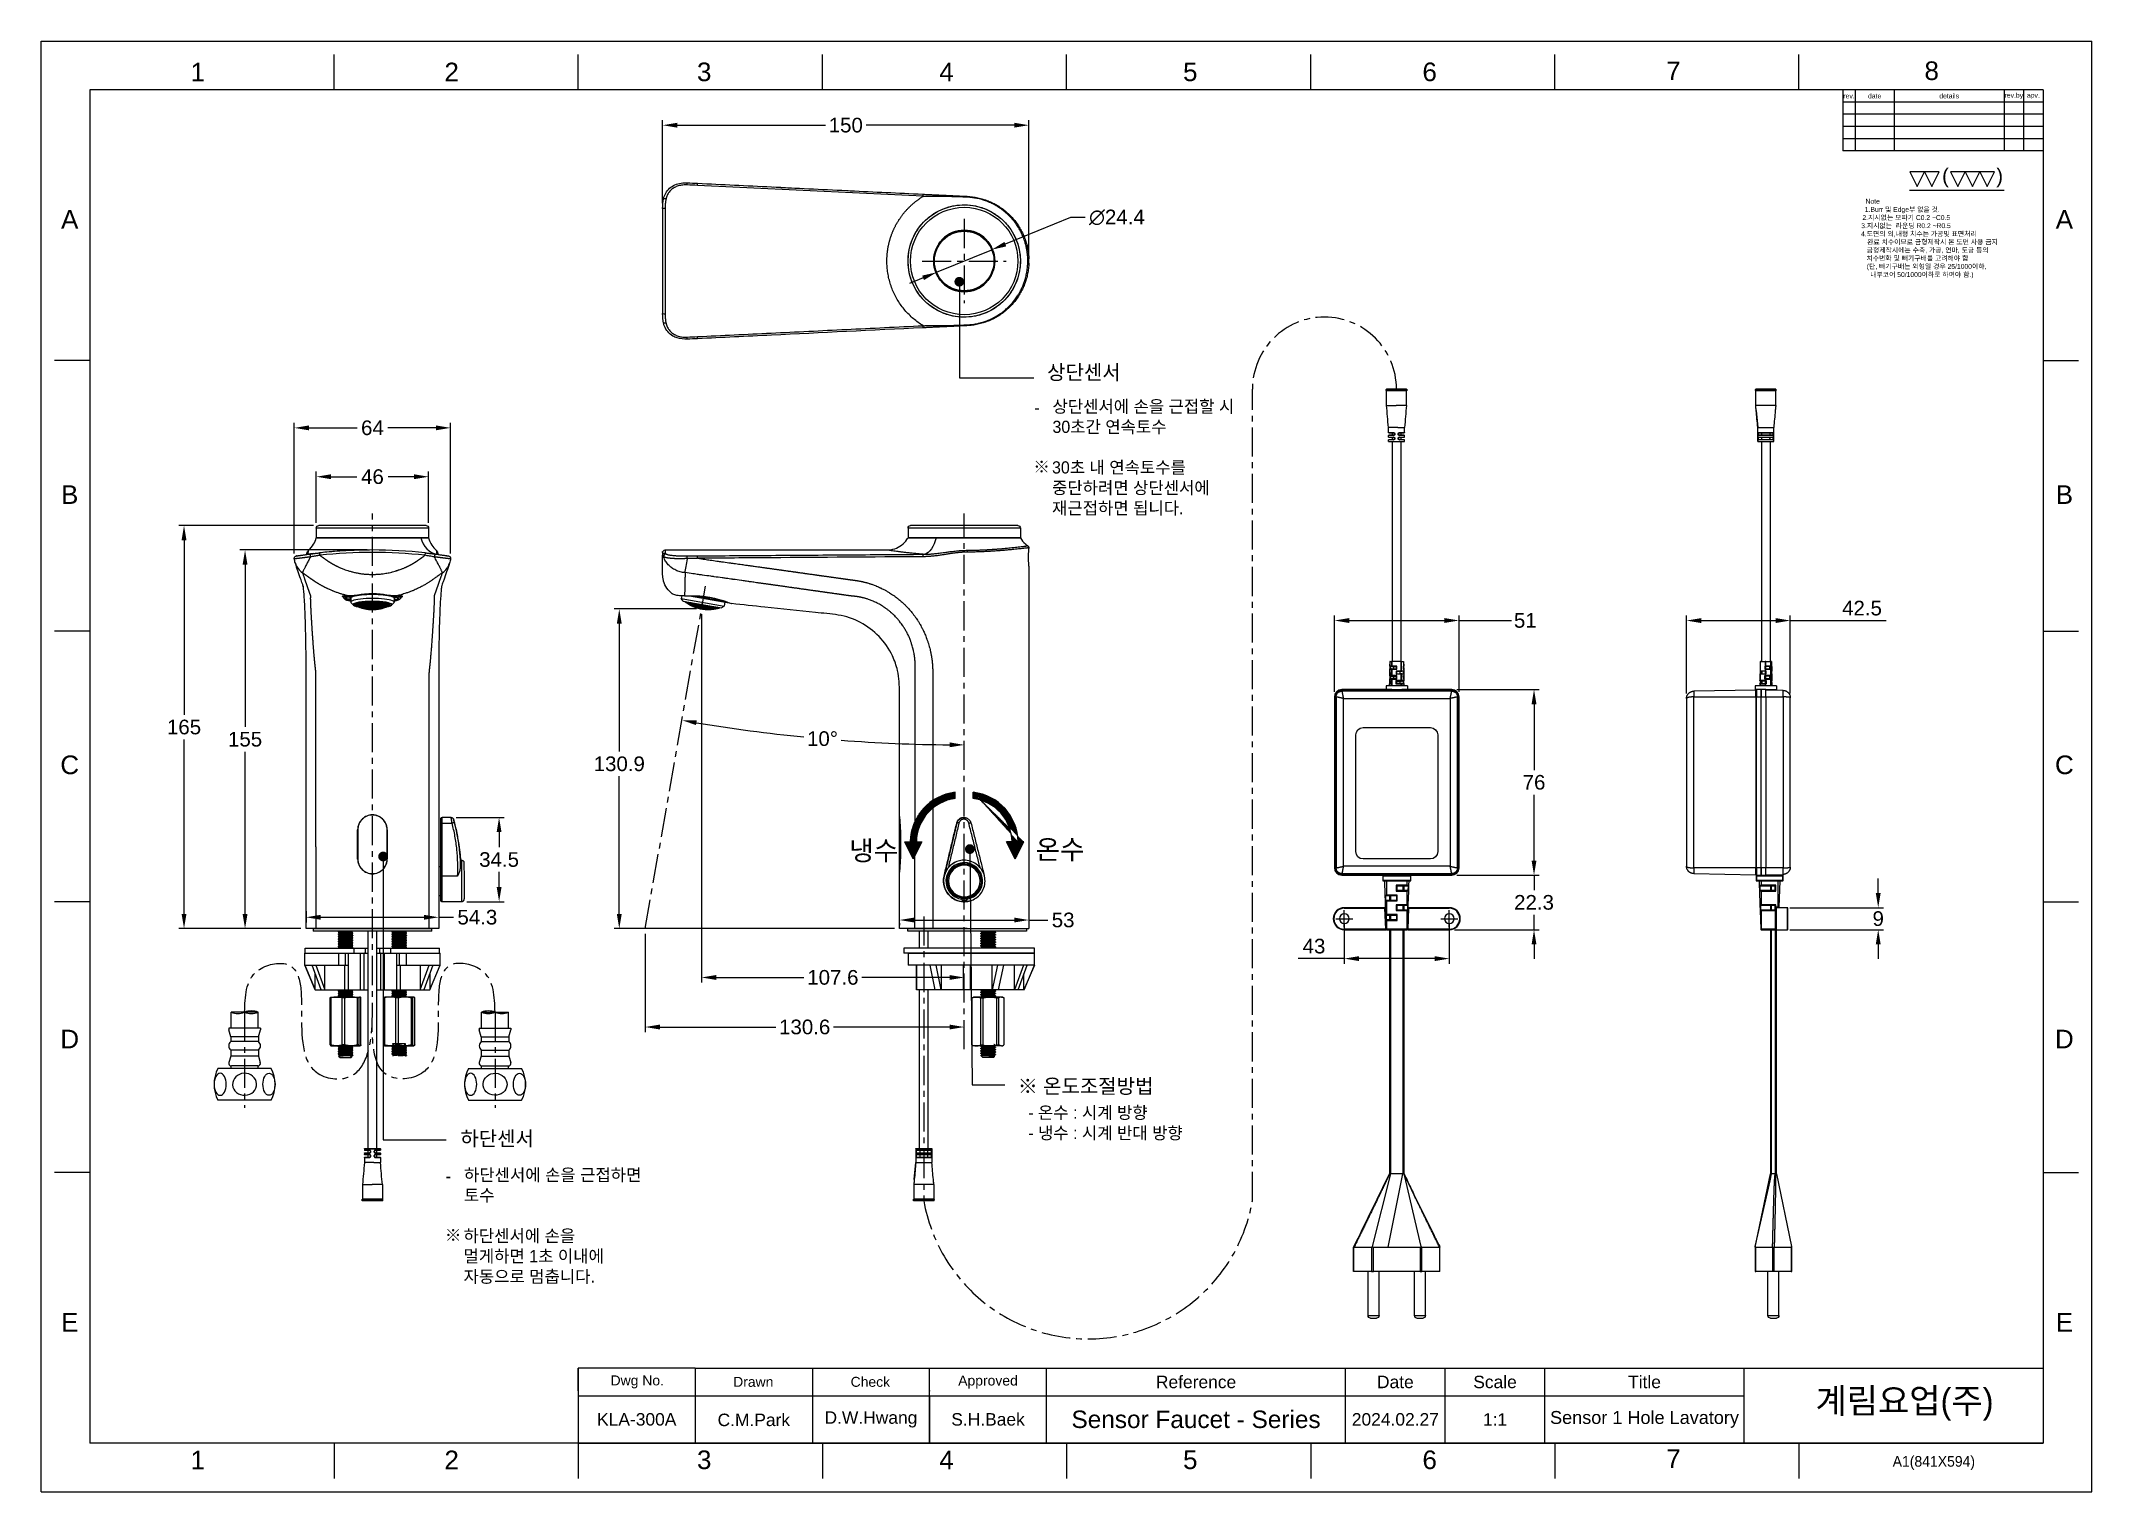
# Model space of a CAD drawing. Header units: millimetres. Extents: x 240 to 1080, y -29 to 565.
import ezdxf

# ---------------------------------------------------------------- set-up
doc = ezdxf.new("R2010")
doc.units = ezdxf.units.MM
doc.header["$LTSCALE"] = 0.75
doc.linetypes.add('CENTER2', pattern=[1.125, 0.75, -0.125, 0.125, -0.125])
doc.linetypes.add('CENTERX2', pattern=[101.6, 63.5, -12.7, 12.7, -12.7])
for name, color, linetype in [('CENTER', 1, 'CENTERX2'), ('DIM', 3, 'Continuous'), ('FORM', 7, 'Continuous'), ('hatch', 5, 'Continuous'), ('TEXT', 2, 'Continuous')]:
    doc.layers.add(name, color=color, linetype=linetype)
doc.styles.add('ROMANS', font='Gulim.ttf')
doc.styles.get("Standard").update_dxf_attribs({"font": 'arial.ttf'})
doc.dimstyles.new('사본 ISO-25', dxfattribs={"dimtxt": 7, "dimasz": 7, "dimexe": 2.1, "dimexo": 2.1, "dimgap": 2, "dimtad": 1, "dimtih": 1, "dimtoh": 1, "dimdec": 1, "dimdsep": 46, "dimtxsty": 'Standard', "dimcen": 0, "dimclrd": 3, "dimclre": 3, "dimclrt": 4, "dimazin": 2, "dimtp": 0.1, "dimtm": 0.1, "dimtfac": 0.714286, "dimtdec": 1, "dimtmove": 0, "dimatfit": 3, "dimfxl": 1, "dimarcsym": 0})
pattern_1 = [(45, (0, 31.1339), (-0.1122532, 0.1122532), [])]

msp = doc.modelspace()

# ---------------------------------------------------------------- texts
at = {"layer": 'FORM', "char_height": 7.62, "attachment_point": 5}
for s, width, insert in [('1', 50, (303.97, 552.24)), ('2', 50, (407.92, 552.24)), ('3', 50, (511.36, 552.24)), ('4', 50, (610.59, 552.24)), ('5', 50, (710.44, 552.24)), ('6', 50, (808.47, 552.24)), ('7', 50, (908.31, 552.7)), ('8', 50, (1014.09, 552.7)), ('A', 10, (251.49, 491.91)), ('A', 10, (1068.43, 491.91)), ('B', 10, (251.49, 379.22)), ('B', 10, (1068.43, 379.22)), ('C', 10, (251.49, 268.53)), ('C', 10, (1068.43, 268.53)), ('D', 10, (251.49, 156.33)), ('D', 10, (1068.43, 156.33)), ('E', 10, (251.49, 40.36)), ('E', 10, (1068.43, 40.36)), ('1', 50, (303.97, -15.97)), ('2', 50, (407.92, -15.97)), ('3', 50, (511.36, -15.97)), ('4', 50, (610.59, -15.97)), ('5', 50, (710.44, -15.97)), ('6', 50, (808.47, -15.97)), ('7', 50, (908.31, -15.51))]:
    msp.add_mtext_dynamic_manual_height_columns(s, width=width, gutter_width=12.5, heights=[0], dxfattribs=dict(at, insert=insert))
at = {"layer": 'hatch', "color": 5}
msp.add_text('냉수', height=8, dxfattribs=at).set_placement((570.76, 229.47))
at = {"layer": 'hatch', "color": 1}
msp.add_text('온수', height=8, dxfattribs=at).set_placement((647.06, 229.92))
at = {"layer": 'TEXT', "style": 'ROMANS'}
msp.add_text('A1(841X594)', height=4.375, dxfattribs=at).set_placement((998.11, -18.75))
at = {"layer": 'TEXT'}
for s, width, gutter_width, heights, insert, char_height, attachment_point in [('rev.', 5, 12.5, [0], (980.24, 542.41), 2, 5), ('date', 16, 12.5, [0], (990.74, 542.41), 2, 5), ('details', 45, 12.5, [0], (1021.24, 542.41), 2, 5), ('rev.by', 8, 12.5, [0], (1047.74, 542.41), 2, 5), ('apv.', 8, 12.5, [0], (1055.74, 542.41), 2, 5), ('{\\W9.3512; }Note\\P{\\W8.9805; }1.{\\fGulim|b0|i0|c129|p50;Burr 및 Edge부 없을 것.\\P{\\W8.2709; }2.지시없는 모따기 C0.2 ~C0.5\\P{\\W7.5891; }3.지시없는  라운딩 R0.2 ~R0.5\\P{\\W7.5154; }4.도면의 외,내형 치수는 가공및 표면처리\\P{\\W4.58511; }      완료 치수이므로 금형제작시 본 도면 사용 금지\\P{\\W8.58218; }  금형제작시에는 수축, 가공, 연마, 도금 등의\\P          치수변화 및 빼기구배를 고려해야 함\\P{\\W9.65842; } (단, 빼기구배는 외형일 경우 25/1000이하,\\P            내부코어 50/1000이하로 하여야 함.)}', 70.3296, 12.5, [0], (979.71, 500.31), 2, 1), ('{\\fGulim|b0|i0|c129|p50;상단센서}', 38.0905, 17.5, [0], (651.8, 432.29), 6, 1), ('{\\fGulim|b0|i0|c129|p50;-}', 5.3248, 78.64, [0], (646.52, 417.28), 5, 1), ('{\\fGulim|b0|i0|c129|p50;상단센서에 손을 근접할 시 30초간 연속토수}', 76.9058, 17.5, [0], (653.99, 417.8), 5, 1), ('{\\fGulim|b0|i0|c129|p50;※}', 5.3248, 78.64, [0], (646.13, 393.1), 5, 1), ('{\\fGulim|b0|i0|c129|p50;30초 내 연속토수를 중단하려면 상단센서에 재근접하면 됩니다.}', 71.795, 78.64, [0], (653.81, 392.85), 5, 1), ('{\\fGulim|b0|i0|c129|p50;※ 온도조절방법}', 70.9445, 17.5, [0], (639.78, 140.05), 6, 1), ('\\pi-15,l20,t20;{\\fGulim|b0|i0|c129|p50;- 온수 : 시계 방향\\P\\pt20,55;- 냉수 : 시계 반대 방향}', 89.6925, 17.5, [59], (639.07, 128.71), 5, 1), ('{\\fGulim|b0|i0|c129|p50;하단센서}', 38.0905, 17.5, [0], (411.49, 118.58), 6, 1), ('{\\fGulim|b0|i0|c129|p50;하단센서에 손을 근접하면 토수}', 76.9058, 17.5, [0], (412.97, 103.23), 5, 1), ('{\\fGulim|b0|i0|c129|p50;-}', 5.3248, 78.64, [0], (405.51, 102.71), 5, 1), ('{\\fGulim|b0|i0|c129|p50;※}', 5.3248, 78.64, [0], (405.12, 78.53), 5, 1), ('{\\fGulim|b0|i0|c129|p50;하단센서에 손을 멀게하면 1초 이내에 자동으로 멈춥니다.}', 71.795, 78.64, [0], (412.79, 78.28), 5, 1), ('Dwg No.', 47.9592, 25.51, [0], (483.94, 15.96), 4.082, 5), ('Drawn', 47.9592, 25.51, [0], (531.45, 15.96), 4.082, 5), ('Check', 47.9592, 25.51, [0], (579.41, 15.96), 4.082, 5), ('Approved', 47.9592, 25.51, [0], (627.59, 15.91), 4.082, 5), ('Reference', 122.449, 25.51, [0], (712.8, 15.91), 5.102, 5), ('Date', 40.8163, 25.51, [0], (794.43, 15.91), 5.102, 5), ('Scale', 40.8163, 25.51, [0], (835.25, 15.91), 5.102, 5), ('Title', 81.6327, 25.51, [0], (896.47, 15.91), 5.102, 5), ('KLA-300A', 47.9592, 25.51, [0], (483.72, 0.6), 5.102, 5), ('C.M.Park', 47.9592, 25.51, [0], (531.68, 0.38), 5.102, 5), ('D.W.Hwang', 47.9592, 25.51, [0], (579.64, 0.6), 5.102, 5), ('S.H.Baek', 47.9592, 25.51, [0], (627.6, 0.6), 5.102, 5), ('Sensor Faucet - Series', 122.449, 25.51, [0], (712.8, 0.6), 7.1429, 5), ('2024.02.27', 38.7138, 25.51, [5.24], (794.43, 0.6), 5.102, 5), ('1:1', 40.8163, 25.51, [0], (835.25, 0.6), 5.102, 5), ('Sensor 1 Hole Lavatory', 81.6327, 25.51, [0], (896.47, 0.6), 5.3, 5)]:
    msp.add_mtext_dynamic_manual_height_columns(s, width=width, gutter_width=gutter_width, heights=heights, dxfattribs=dict(at, insert=insert, char_height=char_height, attachment_point=attachment_point))
at = {"layer": 'TEXT', "color": 2, "char_height": 6, "attachment_point": 5}
for s, insert in [('(', (1019.74, 508.9)), (')', (1041.91, 508.9))]:
    msp.add_mtext(s, dxfattribs=dict(at, insert=insert))
at = {"layer": 'TEXT', "linetype": 'CENTERX2', "insert": (1002.96, 6.7), "char_height": 10.2041, "attachment_point": 5}
msp.add_mtext_dynamic_manual_height_columns('{\\fHYGothic-Medium|b0|i0|c129|p18;계림요업(주)}', width=122.449, gutter_width=25.51, heights=[0], dxfattribs=at)

# ---------------------------------------------------------------- blocks, each defined once
blk = doc.blocks.new('*D9')
at = {"layer": 'Defpoints', "color": 0, "transparency": 16777216}
for p in [(644.34, 530.45), (494.34, 496.37), (644.34, 474.85)]:
    blk.add_point(p, dxfattribs=at)
at = {"layer": 'DIM', "color": 3, "lineweight": -2, "transparency": 16777216}
for p, q in [((494.34, 498.47), (494.34, 532.55)), ((500.34, 530.45), (561, 530.45)), ((638.34, 530.45), (577.67, 530.45)), ((644.34, 476.95), (644.34, 532.55))]:
    blk.add_line(p, q, dxfattribs=at)
at = {"layer": 'DIM', "color": 3, "transparency": 16777216}
for points in [[(500.34, 531.45), (500.34, 529.45), (494.34, 530.45)], [(638.34, 531.45), (638.34, 529.45), (644.34, 530.45)]]:
    blk.add_solid(points, dxfattribs=at)
at = {"layer": 'DIM', "color": 4, "transparency": 16777216, "insert": (569.34, 530.45), "char_height": 6, "attachment_point": 5}
blk.add_mtext('150', dxfattribs=at)
blk = doc.blocks.new('*D10')
at = {"layer": 'Defpoints', "color": 0, "transparency": 16777216}
for p in [(353.47, 366.54), (298.31, 201.54), (348.31, 201.54)]:
    blk.add_point(p, dxfattribs=at)
at = {"layer": 'DIM', "color": 3, "lineweight": -2, "transparency": 16777216}
for p, q in [((351.37, 366.54), (296.21, 366.54)), ((298.31, 360.54), (298.31, 289.1)), ((298.31, 207.54), (298.31, 278.97)), ((346.21, 201.54), (296.21, 201.54))]:
    blk.add_line(p, q, dxfattribs=at)
at = {"layer": 'DIM', "color": 3, "transparency": 16777216}
for points in [[(297.31, 360.54), (299.31, 360.54), (298.31, 366.54)], [(297.31, 207.54), (299.31, 207.54), (298.31, 201.54)]]:
    blk.add_solid(points, dxfattribs=at)
at = {"layer": 'DIM', "color": 4, "transparency": 16777216, "insert": (298.31, 284.04), "char_height": 6, "attachment_point": 5}
blk.add_mtext('165', dxfattribs=at)
blk = doc.blocks.new('*D11')
at = {"layer": 'Defpoints', "color": 0, "transparency": 16777216}
for p in [(375.47, 356.54), (323.31, 201.54), (348.31, 201.54)]:
    blk.add_point(p, dxfattribs=at)
at = {"layer": 'DIM', "color": 3, "lineweight": -2, "transparency": 16777216}
for p, q in [((373.37, 356.54), (321.21, 356.54)), ((323.31, 350.54), (323.31, 284.1)), ((323.31, 207.54), (323.31, 273.97)), ((346.21, 201.54), (321.21, 201.54))]:
    blk.add_line(p, q, dxfattribs=at)
at = {"layer": 'DIM', "color": 3, "transparency": 16777216}
for points in [[(322.31, 350.54), (324.31, 350.54), (323.31, 356.54)], [(322.31, 207.54), (324.31, 207.54), (323.31, 201.54)]]:
    blk.add_solid(points, dxfattribs=at)
at = {"layer": 'DIM', "color": 4, "transparency": 16777216, "insert": (323.31, 279.04), "char_height": 6, "attachment_point": 5}
blk.add_mtext('155', dxfattribs=at)
blk = doc.blocks.new('*D12')
at = {"layer": 'Defpoints', "color": 0, "transparency": 16777216}
for p in [(407.47, 406.54), (343.48, 353), (407.47, 353)]:
    blk.add_point(p, dxfattribs=at)
at = {"layer": 'DIM', "color": 3, "lineweight": -2, "transparency": 16777216}
for p, q in [((343.48, 355.1), (343.48, 408.64)), ((349.48, 406.54), (369.17, 406.54)), ((401.47, 406.54), (381.77, 406.54)), ((407.47, 355.1), (407.47, 408.64))]:
    blk.add_line(p, q, dxfattribs=at)
at = {"layer": 'DIM', "color": 3, "transparency": 16777216}
for points in [[(349.48, 407.54), (349.48, 405.54), (343.48, 406.54)], [(401.47, 407.54), (401.47, 405.54), (407.47, 406.54)]]:
    blk.add_solid(points, dxfattribs=at)
at = {"layer": 'DIM', "color": 4, "transparency": 16777216, "insert": (375.47, 406.54), "char_height": 6, "attachment_point": 5}
blk.add_mtext('64', dxfattribs=at)
blk = doc.blocks.new('*D13')
at = {"layer": 'Defpoints', "color": 0, "transparency": 16777216}
for p in [(398.47, 386.54), (352.47, 365.54), (398.47, 365.54)]:
    blk.add_point(p, dxfattribs=at)
at = {"layer": 'DIM', "color": 3, "lineweight": -2, "transparency": 16777216}
for p, q in [((352.47, 367.64), (352.47, 388.64)), ((358.47, 386.54), (369.06, 386.54)), ((392.47, 386.54), (381.89, 386.54)), ((398.47, 367.64), (398.47, 388.64))]:
    blk.add_line(p, q, dxfattribs=at)
at = {"layer": 'DIM', "color": 3, "transparency": 16777216}
for points in [[(358.47, 387.54), (358.47, 385.54), (352.47, 386.54)], [(392.47, 387.54), (392.47, 385.54), (398.47, 386.54)]]:
    blk.add_solid(points, dxfattribs=at)
at = {"layer": 'DIM', "color": 4, "transparency": 16777216, "insert": (375.47, 386.54), "char_height": 6, "attachment_point": 5}
blk.add_mtext('46', dxfattribs=at)
blk = doc.blocks.new('*D14')
at = {"layer": 'DIM', "color": 3, "lineweight": -2, "transparency": 16777216}
for p, q in [((773.51, 203.5), (773.51, 187.16)), ((816.51, 203.5), (816.51, 187.16)), ((773.51, 189.26), (754.68, 189.26)), ((810.51, 189.26), (779.51, 189.26))]:
    blk.add_line(p, q, dxfattribs=at)
at = {"layer": 'DIM', "color": 3, "transparency": 16777216}
for points in [[(779.51, 190.26), (779.51, 188.26), (773.51, 189.26)], [(810.51, 190.26), (810.51, 188.26), (816.51, 189.26)]]:
    blk.add_solid(points, dxfattribs=at)
at = {"layer": 'DIM', "color": 4, "transparency": 16777216, "insert": (761.1, 194.33), "char_height": 6, "attachment_point": 5}
blk.add_mtext('43', dxfattribs=at)
blk = doc.blocks.new('*D15')
at = {"layer": 'DIM', "color": 3, "lineweight": -2, "transparency": 16777216}
for p, q in [((819.61, 299.4), (853.32, 299.4)), ((851.22, 293.4), (851.22, 266.46)), ((851.22, 229.4), (851.22, 256.33)), ((819.61, 223.4), (853.32, 223.4))]:
    blk.add_line(p, q, dxfattribs=at)
at = {"layer": 'DIM', "color": 3, "transparency": 16777216}
for points in [[(850.22, 293.4), (852.22, 293.4), (851.22, 299.4)], [(850.22, 229.4), (852.22, 229.4), (851.22, 223.4)]]:
    blk.add_solid(points, dxfattribs=at)
at = {"layer": 'DIM', "color": 4, "transparency": 16777216, "insert": (851.22, 261.4), "char_height": 6, "attachment_point": 5}
blk.add_mtext('76', dxfattribs=at)
blk = doc.blocks.new('*D16')
at = {"layer": 'DIM', "color": 3, "lineweight": -2, "transparency": 16777216}
for p, q in [((769.51, 298.5), (769.51, 329.77)), ((775.51, 327.67), (814.51, 327.67)), ((820.51, 298.5), (820.51, 329.77)), ((820.51, 327.67), (841.93, 327.67))]:
    blk.add_line(p, q, dxfattribs=at)
at = {"layer": 'DIM', "color": 3, "transparency": 16777216}
for points in [[(775.51, 328.67), (775.51, 326.67), (769.51, 327.67)], [(814.51, 328.67), (814.51, 326.67), (820.51, 327.67)]]:
    blk.add_solid(points, dxfattribs=at)
at = {"layer": 'DIM', "color": 4, "transparency": 16777216, "insert": (847.65, 327.67), "char_height": 6, "attachment_point": 5}
blk.add_mtext('51', dxfattribs=at)
blk = doc.blocks.new('*D17')
at = {"layer": 'DIM', "color": 3, "lineweight": -2, "transparency": 16777216}
for p, q in [((913.68, 297.85), (913.68, 329.75)), ((919.68, 327.65), (950.18, 327.65)), ((956.18, 297.85), (956.18, 329.75)), ((956.18, 327.65), (995.49, 327.65))]:
    blk.add_line(p, q, dxfattribs=at)
at = {"layer": 'DIM', "color": 3, "transparency": 16777216}
for points in [[(919.68, 328.65), (919.68, 326.65), (913.68, 327.65)], [(950.18, 328.65), (950.18, 326.65), (956.18, 327.65)]]:
    blk.add_solid(points, dxfattribs=at)
at = {"layer": 'DIM', "color": 4, "transparency": 16777216, "insert": (985.55, 332.71), "char_height": 6, "attachment_point": 5}
blk.add_mtext('42.5', dxfattribs=at)
blk = doc.blocks.new('*D18')
at = {"layer": 'Defpoints', "color": 0, "transparency": 16777216}
for p in [(510.26, 332.41), (476.57, 201.54), (591.42, 201.54)]:
    blk.add_point(p, dxfattribs=at)
at = {"layer": 'DIM', "color": 3, "lineweight": -2, "transparency": 16777216}
for p, q in [((508.16, 332.41), (474.47, 332.41)), ((476.57, 326.41), (476.57, 274.04)), ((476.57, 207.54), (476.57, 263.91)), ((589.32, 201.54), (474.47, 201.54))]:
    blk.add_line(p, q, dxfattribs=at)
at = {"layer": 'DIM', "color": 3, "transparency": 16777216}
for points in [[(475.57, 326.41), (477.57, 326.41), (476.57, 332.41)], [(475.57, 207.54), (477.57, 207.54), (476.57, 201.54)]]:
    blk.add_solid(points, dxfattribs=at)
at = {"layer": 'DIM', "color": 4, "transparency": 16777216, "insert": (476.57, 268.97), "char_height": 6, "attachment_point": 5}
blk.add_mtext('130.9', dxfattribs=at)
blk = doc.blocks.new('*D19')
at = {"layer": 'Defpoints', "color": 0, "transparency": 16777216}
for p in [(487.19, 201.54), (617.84, 161.25), (617.84, 161.25)]:
    blk.add_point(p, dxfattribs=at)
at = {"layer": 'DIM', "color": 3, "lineweight": -2, "transparency": 16777216}
for p, q in [((487.19, 199.44), (487.19, 159.15)), ((493.19, 161.25), (540.67, 161.25)), ((611.84, 161.25), (564.35, 161.25))]:
    blk.add_line(p, q, dxfattribs=at)
at = {"layer": 'DIM', "color": 3, "transparency": 16777216}
for points in [[(493.19, 162.25), (493.19, 160.25), (487.19, 161.25)], [(611.84, 162.25), (611.84, 160.25), (617.84, 161.25)]]:
    blk.add_solid(points, dxfattribs=at)
at = {"layer": 'DIM', "color": 4, "transparency": 16777216, "insert": (552.51, 161.25), "char_height": 6, "attachment_point": 5}
blk.add_mtext('130.6', dxfattribs=at)
blk = doc.blocks.new('*D20')
at = {"layer": 'Defpoints', "color": 0, "transparency": 16777216}
for p in [(510.26, 332.41), (617.84, 181.54), (617.84, 181.54)]:
    blk.add_point(p, dxfattribs=at)
at = {"layer": 'DIM', "color": 3, "lineweight": -2, "transparency": 16777216}
for p, q in [((510.26, 330.31), (510.26, 179.44)), ((516.26, 181.54), (552.21, 181.54)), ((611.84, 181.54), (575.89, 181.54))]:
    blk.add_line(p, q, dxfattribs=at)
at = {"layer": 'DIM', "color": 3, "transparency": 16777216}
for points in [[(516.26, 182.54), (516.26, 180.54), (510.26, 181.54)], [(611.84, 182.54), (611.84, 180.54), (617.84, 181.54)]]:
    blk.add_solid(points, dxfattribs=at)
at = {"layer": 'DIM', "color": 4, "transparency": 16777216, "insert": (564.05, 181.54), "char_height": 6, "attachment_point": 5}
blk.add_mtext('107.6', dxfattribs=at)
blk = doc.blocks.new('*D21')
at = {"layer": 'DIM', "color": 3, "lineweight": -2, "transparency": 16777216}
for p, q in [((992.19, 216.1), (992.19, 222.1)), ((955.93, 210.1), (994.29, 210.1)), ((955.93, 201.1), (994.29, 201.1)), ((992.19, 195.1), (992.19, 189.1))]:
    blk.add_line(p, q, dxfattribs=at)
at = {"layer": 'DIM', "color": 3, "transparency": 16777216}
for points in [[(991.19, 216.1), (993.19, 216.1), (992.19, 210.1)], [(991.19, 195.1), (993.19, 195.1), (992.19, 201.1)]]:
    blk.add_solid(points, dxfattribs=at)
at = {"layer": 'DIM', "color": 4, "transparency": 16777216, "insert": (992.19, 205.6), "char_height": 6, "attachment_point": 5}
blk.add_mtext('9', dxfattribs=at)
blk = doc.blocks.new('*D22')
at = {"layer": 'DIM', "color": 3, "lineweight": -2, "transparency": 16777216}
for p, q in [((851.22, 229.4), (851.22, 235.4)), ((819.61, 223.4), (853.32, 223.4)), ((851.22, 223.4), (851.22, 217.4)), ((851.22, 217.4), (851.22, 217.31)), ((851.22, 207.1), (851.22, 207.18)), ((851.22, 201.1), (851.22, 207.1)), ((818.61, 201.1), (853.32, 201.1)), ((851.22, 195.1), (851.22, 189.1))]:
    blk.add_line(p, q, dxfattribs=at)
at = {"layer": 'DIM', "color": 3, "transparency": 16777216}
for points in [[(850.22, 229.4), (852.22, 229.4), (851.22, 223.4)], [(850.22, 195.1), (852.22, 195.1), (851.22, 201.1)]]:
    blk.add_solid(points, dxfattribs=at)
at = {"layer": 'DIM', "color": 4, "transparency": 16777216, "insert": (851.22, 212.25), "char_height": 6, "attachment_point": 5}
blk.add_mtext('22.3', dxfattribs=at)
blk = doc.blocks.new('*D23')
at = {"layer": 'Defpoints', "color": 0, "transparency": 16777216}
for p in [(407.72, 247.04), (411.97, 212.54), (427.35, 212.54)]:
    blk.add_point(p, dxfattribs=at)
at = {"layer": 'DIM', "color": 3, "lineweight": -2, "transparency": 16777216}
for p, q in [((409.82, 247.04), (429.45, 247.04)), ((427.35, 241.04), (427.35, 234.85)), ((427.35, 218.54), (427.35, 224.72)), ((414.07, 212.54), (429.45, 212.54))]:
    blk.add_line(p, q, dxfattribs=at)
at = {"layer": 'DIM', "color": 3, "transparency": 16777216}
for points in [[(426.35, 241.04), (428.35, 241.04), (427.35, 247.04)], [(426.35, 218.54), (428.35, 218.54), (427.35, 212.54)]]:
    blk.add_solid(points, dxfattribs=at)
at = {"layer": 'DIM', "color": 4, "transparency": 16777216, "insert": (427.35, 229.79), "char_height": 6, "attachment_point": 5}
blk.add_mtext('34.5', dxfattribs=at)
blk = doc.blocks.new('*D24')
at = {"layer": 'Defpoints', "color": 0, "transparency": 16777216}
for p in [(617.84, 371.54), (511.91, 341.76), (540.55, 281.25), (487.19, 201.54), (617.84, 152.19)]:
    blk.add_point(p, dxfattribs=at)
at = {"layer": 'DIM', "color": 3, "lineweight": -2, "transparency": 16777216}
for start, end in [(260.51639, 264.3428), (265.65654, 269.48361)]:
    blk.add_arc((617.84, 942.48), 665.73, start, end, dxfattribs=at)
at = {"layer": 'DIM', "color": 3, "transparency": 16777216}
for points in [[(507.98, 284.86), (508.32, 286.84), (502.23, 286.87)], [(611.84, 277.78), (611.83, 275.78), (617.84, 276.75)]]:
    blk.add_solid(points, dxfattribs=at)
at = {"layer": 'DIM', "color": 4, "transparency": 16777216, "insert": (559.81, 279.28), "char_height": 6, "attachment_point": 5}
blk.add_mtext('10°', dxfattribs=at)
blk = doc.blocks.new('*D25')
at = {"layer": 'Defpoints', "color": 0, "transparency": 16777216}
for p in [(591.34, 205.85), (644.34, 205.85), (644.34, 205.05)]:
    blk.add_point(p, dxfattribs=at)
at = {"layer": 'DIM', "color": 3, "lineweight": -2, "transparency": 16777216}
for p, q in [((591.34, 203.75), (591.34, 202.95)), ((597.34, 205.05), (638.34, 205.05)), ((644.34, 205.05), (652.05, 205.05)), ((644.34, 203.75), (644.34, 202.95))]:
    blk.add_line(p, q, dxfattribs=at)
at = {"layer": 'DIM', "color": 3, "transparency": 16777216}
for points in [[(597.34, 206.05), (597.34, 204.05), (591.34, 205.05)], [(638.34, 206.05), (638.34, 204.05), (644.34, 205.05)]]:
    blk.add_solid(points, dxfattribs=at)
at = {"layer": 'DIM', "color": 4, "transparency": 16777216, "insert": (658.35, 205.05), "char_height": 6, "attachment_point": 5}
blk.add_mtext('53', dxfattribs=at)
blk = doc.blocks.new('*D26')
at = {"layer": 'Defpoints', "color": 0, "transparency": 16777216}
for p in [(348.31, 210.75), (402.64, 210.75), (348.31, 206.18)]:
    blk.add_point(p, dxfattribs=at)
at = {"layer": 'DIM', "color": 3, "lineweight": -2, "transparency": 16777216}
for p, q in [((348.31, 208.65), (348.31, 204.08)), ((354.31, 206.18), (396.64, 206.18)), ((402.64, 208.65), (402.64, 204.08)), ((402.64, 206.18), (408.64, 206.18))]:
    blk.add_line(p, q, dxfattribs=at)
at = {"layer": 'DIM', "color": 3, "transparency": 16777216}
for points in [[(354.31, 207.18), (354.31, 205.18), (348.31, 206.18)], [(396.64, 207.18), (396.64, 205.18), (402.64, 206.18)]]:
    blk.add_solid(points, dxfattribs=at)
at = {"layer": 'DIM', "color": 4, "transparency": 16777216, "insert": (418.43, 206.18), "char_height": 6, "attachment_point": 5}
blk.add_mtext('54.3', dxfattribs=at)
blk = doc.blocks.new('*D27')
at = {"layer": 'Defpoints', "color": 0, "transparency": 16777216}
for p in [(629.12, 479.48), (606.55, 470.22)]:
    blk.add_point(p, dxfattribs=at)
at = {"layer": 'DIM', "color": 3, "lineweight": -2, "transparency": 16777216}
for p, q in [((661.35, 492.69), (634.68, 481.75)), ((667.35, 492.69), (661.35, 492.69)), ((606.55, 470.22), (629.12, 479.48)), ((601, 467.95), (595.44, 465.67))]:
    blk.add_line(p, q, dxfattribs=at)
at = {"layer": 'DIM', "color": 3, "transparency": 16777216}
for points in [[(634.3, 482.68), (635.05, 480.83), (629.12, 479.48)], [(600.62, 468.87), (601.37, 467.02), (606.55, 470.22)]]:
    blk.add_solid(points, dxfattribs=at)
at = {"layer": 'DIM', "color": 4, "transparency": 16777216, "insert": (680.39, 492.69), "char_height": 6, "attachment_point": 5}
blk.add_mtext('∅24.4', dxfattribs=at)

# ---------------------------------------------------------------- dimensions: what is measured, and where the dimension line sits
at = {"layer": 'DIM'}
for base, p1, p2, override, picture, middle in [((644.34, 530.45), (494.34, 496.37), (644.34, 474.85), {"dimtxt": 6, "dimasz": 6, "dimtad": 0}, '*D9', (569.34, 530.45)), ((956.18, 327.65), (913.68, 295.75), (956.18, 295.75), {"dimtxt": 6, "dimasz": 6, "dimtad": 3}, '*D17', (985.55, 327.65)), ((820.51, 327.67), (769.51, 296.4), (820.51, 296.4), {"dimtxt": 6, "dimasz": 6, "dimtad": 0}, '*D16', (847.65, 327.67)), ((348.31, 206.18), (402.64, 210.75), (348.31, 210.75), {"dimtxt": 6, "dimasz": 6, "dimtad": 0}, '*D26', (418.43, 206.18)), ((644.34, 205.05), (591.34, 205.85), (644.34, 205.85), {"dimtxt": 6, "dimasz": 6, "dimtad": 0}, '*D25', (658.35, 205.05)), ((816.51, 189.26), (773.51, 205.6), (816.51, 205.6), {"dimtxt": 6, "dimasz": 6, "dimtad": 3}, '*D14', (761.1, 189.26))]:
    dim = msp.add_linear_dim(base=base, p1=p1, p2=p2, dimstyle='사본 ISO-25', override=override, dxfattribs=at)
    dim.commit()
    dim.dimension.update_dxf_attribs({"geometry": picture, "text_midpoint": middle, "dimtype": 160})
dim = msp.add_diameter_dim_2p(p1=(606.55, 470.22), p2=(629.12, 479.48), dimstyle='사본 ISO-25', override={"dimtxt": 6, "dimasz": 6, "dimtad": 0}, dxfattribs=at)
dim.commit()
dim.dimension.update_dxf_attribs({"geometry": '*D27', "text_midpoint": (680.39, 492.69), "dimtype": 163})
for base, p1, p2, picture, middle in [((407.47, 406.54), (343.48, 353), (407.47, 353), '*D12', (375.47, 406.54)), ((398.47, 386.54), (352.47, 365.54), (398.47, 365.54), '*D13', (375.47, 386.54)), ((617.84, 181.54), (510.26, 332.41), (617.84, 181.54), '*D20', (564.05, 181.54)), ((617.8354, 161.2528), (487.1876, 201.5367), (617.8354, 161.2528), '*D19', (552.5115, 161.2528))]:
    dim = msp.add_linear_dim(base=base, p1=p1, p2=p2, dimstyle='사본 ISO-25', override={"dimtxt": 6, "dimasz": 6, "dimtad": 0}, dxfattribs=at)
    dim.commit()
    dim.dimension.update_dxf_attribs({"geometry": picture, "text_midpoint": middle})
dim = msp.add_angular_dim_2l(base=(540.55, 281.25), line1=((617.84, 152.19), (617.84, 371.54)), line2=((487.19, 201.54), (511.91, 341.76)), dimstyle='사본 ISO-25', override={"dimtxt": 6, "dimasz": 6, "dimtad": 0}, dxfattribs=at)
dim.commit()
dim.dimension.update_dxf_attribs({"geometry": '*D24', "text_midpoint": (559.81, 279.28)})
for base, p1, p2, picture, middle in [((298.31, 201.54), (353.47, 366.54), (348.31, 201.54), '*D10', (298.31, 284.04)), ((323.31, 201.54), (375.47, 356.54), (348.31, 201.54), '*D11', (323.31, 279.04)), ((851.22, 299.4), (817.51, 223.4), (817.51, 299.4), '*D15', (851.22, 261.4)), ((427.35, 212.54), (407.72, 247.04), (411.97, 212.54), '*D23', (427.35, 229.79))]:
    dim = msp.add_linear_dim(base=base, p1=p1, p2=p2, angle=90, dimstyle='사본 ISO-25', override={"dimtxt": 6, "dimasz": 6, "dimtad": 0}, dxfattribs=at)
    dim.commit()
    dim.dimension.update_dxf_attribs({"geometry": picture, "text_midpoint": middle})
for base, p1, p2, override, picture, middle in [((476.57, 201.54), (510.26, 332.41), (591.42, 201.54), {"dimtxt": 6, "dimasz": 6, "dimtad": 0}, '*D18', (476.57, 268.97)), ((851.22, 223.4), (816.51, 201.1), (817.51, 223.4), {"dimtxt": 6, "dimasz": 6, "dimtad": 0}, '*D22', (851.22, 212.25)), ((992.19, 210.1), (953.83, 201.1), (953.83, 210.1), {"dimtxt": 6, "dimasz": 6, "dimtad": 0, "dimtofl": 0}, '*D21', (992.19, 205.6))]:
    dim = msp.add_linear_dim(base=base, p1=p1, p2=p2, angle=90, dimstyle='사본 ISO-25', override=override, dxfattribs=at)
    dim.commit()
    dim.dimension.update_dxf_attribs({"geometry": picture, "text_midpoint": middle, "dimtype": 160})

# ---------------------------------------------------------------- hatches: boundary and pattern name
at = {"layer": 'hatch'}
h = msp.add_hatch(dxfattribs=at)
h.set_pattern_fill('ANSI31', color=2, scale=0.05)
h.set_pattern_definition(pattern_1)
h.paths.add_polyline_path([(614.14, 254.82), (614.14, 257.34, 0.375427), (595.74, 237.07), (593.49, 237.07), (596.99, 230.07), (600.49, 237.07), (598.24, 237.07, -0.37018)])
h = msp.add_hatch(dxfattribs=at)
h.set_pattern_fill('ANSI31', color=2, scale=0.05)
h.set_pattern_definition(pattern_1)
edge = h.paths.add_edge_path(flags=17)
edge.add_line((638.7, 230.07), (642.2, 237.07))
edge.add_line((635.2, 237.07), (638.7, 230.07))
edge.add_line((637.45, 237.07), (635.2, 237.07))
edge.add_arc((619.16, 236.68), 18.29, 1.20984, 82.46398)
edge.add_line((621.56, 254.82), (621.56, 257.34))
edge.add_arc((619.16, 236.68), 20.79, 1.06437, 83.37437)
edge.add_line((642.2, 237.07), (639.95, 237.07))
h.paths.add_polyline_path([(635.2, 237.07), (638.7, 230.07)], flags=0)

# ---------------------------------------------------------------- linework, layer by layer
at = {"extrusion": (-1, -2.96874e-13, 0)}
for p, q in [((494.34, 496.37), (494.34, 453.32)), ((495.34, 496.48), (495.34, 453.22)), ((614.89, 487.1), (614.89, 487)), ((620.89, 486.97), (620.89, 487.07)), ((644.03, 470.85), (644.03, 470.85)), ((614.89, 462.6), (614.89, 462.7)), ((620.89, 462.62), (620.89, 462.73))]:
    msp.add_line(p, q, dxfattribs=at)
for p, q in [((799.09, 422.3), (790.69, 422.3)), ((790.69, 422.3), (790.69, 421.8)), ((790.69, 421.8), (799.09, 421.8)), ((798.99, 422.4), (790.79, 422.4)), ((798.99, 421.7), (790.79, 421.7)), ((790.79, 415.7), (790.79, 421.7)), ((798.99, 415.7), (798.99, 421.7)), ((799.09, 422.3), (799.09, 421.8)), ((797.34, 415.7), (797.34, 415.7)), ((791.64, 404.6), (791.64, 406.7)), ((791.64, 404.6), (793.6, 404.6)), ((793.6, 403.4), (791.64, 403.4)), ((791.64, 402.8), (791.64, 403.4)), ((791.74, 404.5), (793.64, 404.5)), ((793.64, 403.5), (791.74, 403.5)), ((793.09, 404.5), (793.09, 403.5)), ((796.14, 404.5), (798.04, 404.5)), ((798.04, 403.5), (796.14, 403.5)), ((796.18, 404.6), (798.14, 404.6)), ((798.14, 403.4), (796.18, 403.4)), ((796.69, 404.5), (796.69, 403.5)), ((798.14, 404.6), (798.14, 406.7)), ((798.14, 402.8), (798.14, 403.4)), ((791.64, 402.8), (793.6, 402.8)), ((793.6, 401.6), (791.64, 401.6)), ((791.64, 401), (791.64, 401.6)), ((791.64, 401), (798.14, 401)), ((791.74, 402.7), (793.64, 402.7)), ((793.64, 401.7), (791.74, 401.7)), ((791.74, 400.9), (798.04, 400.9)), ((793.09, 402.7), (793.09, 401.7)), ((793.09, 400.9), (793.09, 310.9)), ((796.14, 402.7), (798.04, 402.7)), ((798.04, 401.7), (796.14, 401.7)), ((796.18, 402.8), (798.14, 402.8)), ((798.14, 401.6), (796.18, 401.6)), ((796.69, 402.7), (796.69, 401.7)), ((796.69, 400.9), (796.69, 310.9)), ((798.14, 401), (798.14, 401.6)), ((398.47, 365.54), (352.47, 365.54)), ((352.47, 365.54), (352.47, 361.54)), ((352.47, 361.54), (398.47, 361.54)), ((397.47, 366.54), (353.47, 366.54)), ((353.97, 361.54), (353.97, 361.54)), ((396.97, 361.54), (396.97, 361.54)), ((398.47, 365.54), (398.47, 361.54)), ((349, 354.78), (349, 354.78)), ((397.11, 355.36), (397, 354.37)), ((401.94, 354.8), (401.94, 354.8)), ((363.22, 338.37), (363.22, 338.37)), ((364.15, 336.47), (363.78, 336.84)), ((364.96, 336.44), (364.96, 337.21)), ((366.29, 336.52), (364.96, 336.44)), ((365.15, 336.3), (366.09, 336.36)), ((365.19, 337.37), (366.47, 337.27)), ((366.36, 337.43), (365.45, 337.5)), ((365.63, 336.08), (365.63, 336.33)), ((366.57, 336.13), (365.63, 336.08)), ((366.05, 337.72), (366.95, 337.65)), ((366.57, 336.74), (366.27, 337.03)), ((366.29, 337.02), (366.29, 336.52)), ((366.36, 337.7), (366.36, 337.43)), ((366.57, 336.88), (366.57, 335.15)), ((367.74, 337.74), (367.16, 337.79)), ((367.74, 337.85), (367.74, 337.74)), ((370.88, 338.26), (370.91, 338.24)), ((372.79, 338.46), (372.8, 338.46)), ((373.73, 338.42), (373.53, 338.51)), ((373.73, 338.53), (373.73, 338.42)), ((378.01, 338.39), (378.01, 338.47)), ((378.2, 338.46), (378.01, 338.39)), ((380.73, 338.17), (380.74, 338.17)), ((383.63, 337.62), (383.63, 337.8)), ((384.96, 337.7), (383.63, 337.62)), ((384.37, 337.52), (385.31, 337.58)), ((384.37, 336.74), (384.68, 337.03)), ((384.37, 336.88), (384.37, 335.15)), ((384.47, 336.39), (384.47, 336.83)), ((385.75, 336.28), (384.47, 336.39)), ((384.58, 336.22), (385.49, 336.15)), ((384.66, 337.13), (385.99, 337.21)), ((384.85, 337.29), (384.85, 337.55)), ((385.79, 337.35), (384.85, 337.29)), ((384.9, 336.2), (384.9, 335.93)), ((385.75, 337.2), (385.75, 336.28)), ((386.18, 337.65), (386.55, 337.45)), ((386.79, 336.47), (386.89, 336.57)), ((387.47, 337.65), (387.47, 337.62)), ((365.98, 335.95), (366.57, 335.99)), ((367.7, 333.93), (366.71, 334.88)), ((368.21, 334.3), (368.28, 334.29)), ((368.66, 334.31), (368.28, 334.29)), ((368.28, 334.25), (368.28, 334.29)), ((368.43, 333.96), (368.28, 333.95)), ((368.3, 334.15), (368.47, 334.12)), ((368.46, 333.87), (368.46, 333.94)), ((368.64, 333.75), (368.58, 333.75)), ((368.66, 334.5), (369.05, 334.45)), ((368.69, 333.84), (368.69, 334.03)), ((369.18, 334.68), (368.71, 334.65)), ((368.82, 334.03), (368.82, 334.2)), ((368.87, 333.61), (368.87, 333.64)), ((369.05, 334.11), (369.05, 334.45)), ((369.05, 334.45), (369.08, 334.45)), ((369.1, 333.54), (369.1, 333.65)), ((369.18, 334.68), (369.23, 334.72)), ((369.18, 334.49), (369.18, 334.68)), ((369.23, 333.63), (369.23, 333.75)), ((369.24, 334.83), (369.41, 334.8)), ((369.95, 334.84), (369.41, 334.8)), ((369.41, 334.69), (369.41, 334.8)), ((369.46, 333.66), (369.46, 333.92)), ((369.51, 333.33), (369.51, 333.36)), ((369.59, 333.94), (369.59, 334.15)), ((369.64, 333.33), (369.64, 333.39)), ((369.82, 334.08), (369.82, 334.49)), ((369.87, 333.31), (369.87, 333.49)), ((369.94, 335), (370.18, 334.96)), ((369.95, 334.84), (369.97, 334.85)), ((369.95, 334.55), (369.95, 334.84)), ((370, 333.5), (370, 333.65)), ((370.05, 333.12), (370.05, 333.14)), ((370.72, 334.99), (370.18, 334.96)), ((370.18, 334.8), (370.18, 334.96)), ((370.23, 333.59), (370.23, 333.91)), ((370.28, 333.06), (370.28, 333.16)), ((370.36, 333.96), (370.36, 334.2)), ((370.41, 333.15), (370.41, 333.26)), ((370.59, 334.15), (370.59, 334.63)), ((370.64, 333.19), (370.64, 333.44)), ((370.69, 332.91), (370.69, 332.92)), ((370.72, 334.99), (370.76, 335.03)), ((370.72, 334.71), (370.72, 334.99)), ((370.77, 333.46), (370.77, 333.66)), ((370.8, 335.14), (370.96, 335.12)), ((370.82, 332.9), (370.82, 332.96)), ((371.5, 335.15), (370.96, 335.12)), ((370.96, 335.02), (370.96, 335.12)), ((371, 333.61), (371, 334)), ((371.05, 332.9), (371.05, 333.06)), ((371.14, 334.07), (371.14, 334.35)), ((371.18, 333.07), (371.18, 333.22)), ((371.23, 332.74), (371.23, 332.75)), ((371.37, 334.32), (371.37, 334.86)), ((371.41, 333.17), (371.41, 333.48)), ((371.46, 332.69), (371.46, 332.78)), ((371.5, 335.15), (371.59, 335.24)), ((371.5, 334.97), (371.5, 335.15)), ((371.55, 333.53), (371.55, 333.76)), ((371.6, 332.77), (371.6, 332.87)), ((371.77, 335.14), (372.14, 335.08)), ((371.78, 333.73), (371.78, 334.18)), ((371.82, 332.83), (371.82, 333.06)), ((371.87, 332.58), (371.87, 332.59)), ((371.91, 334.27), (371.91, 334.6)), ((371.96, 333.09), (371.96, 333.28)), ((372.01, 332.57), (372.01, 332.62)), ((372.14, 335.08), (372.47, 335.1)), ((372.14, 334.59), (372.14, 335.08)), ((372.19, 333.25), (372.19, 333.61)), ((372.23, 332.58), (372.23, 332.73)), ((372.32, 333.69), (372.32, 333.96)), ((372.37, 332.75), (372.37, 332.89)), ((372.42, 332.46), (372.42, 332.46)), ((372.48, 335.31), (372.91, 335.24)), ((372.55, 333.95), (372.55, 334.47)), ((372.6, 332.86), (372.6, 333.15)), ((372.64, 332.42), (372.64, 332.49)), ((372.68, 334.58), (372.68, 334.95)), ((372.73, 333.2), (372.73, 333.43)), ((372.78, 332.5), (372.78, 332.59)), ((372.91, 335.24), (373.45, 335.28)), ((372.91, 334.95), (372.91, 335.24)), ((372.96, 333.41), (372.96, 333.85)), ((373.01, 332.56), (373.01, 332.77)), ((373.09, 333.94), (373.09, 334.26)), ((373.14, 332.82), (373.14, 332.99)), ((373.19, 332.34), (373.19, 332.39)), ((373.32, 334.26), (373.32, 334.85)), ((373.37, 332.98), (373.37, 333.33)), ((373.42, 332.36), (373.42, 332.49)), ((373.45, 335.28), (373.53, 335.35)), ((373.45, 334.99), (373.45, 335.28)), ((373.5, 333.41), (373.5, 333.67)), ((373.55, 332.52), (373.55, 332.65)), ((373.73, 333.68), (373.73, 334.17)), ((373.74, 335.26), (374.09, 335.21)), ((373.78, 332.64), (373.78, 332.91)), ((373.83, 332.25), (373.83, 332.31)), ((373.86, 334.29), (373.86, 334.65)), ((373.91, 332.98), (373.91, 333.19)), ((373.96, 332.32), (373.96, 332.4)), ((374.09, 335.21), (374.5, 335.23)), ((374.09, 334.67), (374.09, 335.21)), ((374.14, 333.19), (374.14, 333.61)), ((374.19, 332.39), (374.19, 332.59)), ((374.27, 333.71), (374.27, 334.01)), ((374.32, 332.64), (374.32, 332.8)), ((374.37, 332.21), (374.37, 332.24)), ((374.48, 335.42), (374.86, 335.37)), ((374.5, 334.03), (374.5, 334.6)), ((374.55, 332.81), (374.55, 333.14)), ((374.6, 332.23), (374.6, 332.35)), ((374.63, 334.74), (374.63, 335.15)), ((374.68, 333.23), (374.68, 333.48)), ((374.73, 332.39), (374.73, 332.51)), ((375.41, 335.4), (374.86, 335.37)), ((374.86, 335.18), (374.86, 335.37)), ((374.91, 333.5), (374.91, 333.98)), ((374.96, 332.51), (374.96, 332.77)), ((375.01, 332.17), (375.01, 332.21)), ((375.04, 334.11), (375.04, 334.45)), ((375.09, 332.84), (375.09, 333.05)), ((375.14, 332.23), (375.14, 332.3)), ((375.27, 334.49), (375.27, 335.13)), ((375.32, 333.07), (375.32, 333.46)), ((375.37, 332.31), (375.37, 332.49)), ((375.41, 335.4), (375.44, 335.44)), ((375.41, 335.3), (375.41, 335.4)), ((375.45, 333.57), (375.45, 333.87)), ((375.5, 332.55), (375.5, 332.7)), ((375.55, 332.16), (375.55, 332.19)), ((375.63, 335.39), (376.05, 335.33)), ((375.69, 333.9), (375.69, 334.45)), ((375.73, 332.73), (375.73, 333.05)), ((375.78, 332.2), (375.78, 332.3)), ((375.82, 334.6), (375.82, 335)), ((375.87, 333.14), (375.87, 333.38)), ((375.91, 332.34), (375.91, 332.46)), ((376.59, 335.37), (376.05, 335.33)), ((376.05, 335.05), (376.05, 335.33)), ((376.09, 333.42), (376.09, 333.88)), ((376.14, 332.48), (376.14, 332.72)), ((376.19, 332.18), (376.19, 332.21)), ((376.23, 334.01), (376.23, 334.35)), ((376.28, 332.8), (376.28, 332.99)), ((376.33, 332.23), (376.33, 332.3)), ((376.46, 334.4), (376.46, 335.03)), ((376.5, 333.03), (376.5, 333.41)), ((376.55, 332.32), (376.55, 332.49)), ((376.59, 335.37), (376.64, 335.42)), ((376.59, 335.21), (376.59, 335.37)), ((376.64, 333.53), (376.64, 333.81)), ((376.69, 332.55), (376.69, 332.7)), ((376.74, 332.21), (376.74, 332.23)), ((376.83, 335.35), (377.23, 335.3)), ((376.87, 333.86), (376.87, 334.4)), ((376.91, 332.73), (376.91, 333.04)), ((376.96, 332.25), (376.96, 332.34)), ((377, 334.56), (377, 334.94)), ((377.05, 333.14), (377.05, 333.38)), ((377.1, 332.39), (377.1, 332.49)), ((377.23, 335.3), (377.77, 335.33)), ((377.23, 335.01), (377.23, 335.3)), ((377.28, 333.43), (377.28, 333.88)), ((377.33, 332.53), (377.33, 332.76)), ((377.37, 332.28), (377.37, 332.29)), ((377.41, 334.02), (377.41, 334.35)), ((377.46, 332.84), (377.46, 333.03)), ((377.51, 332.32), (377.51, 332.38)), ((377.64, 334.42), (377.64, 335.03)), ((377.69, 333.08), (377.69, 333.46)), ((377.74, 332.42), (377.74, 332.57)), ((377.77, 335.33), (377.81, 335.37)), ((377.77, 335.21), (377.77, 335.33)), ((377.82, 333.58), (377.82, 333.86)), ((377.87, 332.64), (377.87, 332.78)), ((377.92, 332.35), (377.92, 332.36)), ((377.99, 335.32), (378.41, 335.26)), ((378.05, 333.92), (378.05, 334.45)), ((378.1, 332.84), (378.1, 333.13)), ((378.15, 332.4), (378.15, 332.48)), ((378.18, 334.61), (378.18, 334.99)), ((378.23, 333.23), (378.23, 333.46)), ((378.28, 332.53), (378.28, 332.62)), ((378.88, 335.29), (378.41, 335.26)), ((378.41, 335.08), (378.41, 335.26)), ((378.46, 333.53), (378.46, 333.97)), ((378.51, 332.68), (378.51, 332.89)), ((378.59, 334.12), (378.59, 334.44)), ((378.64, 332.98), (378.64, 333.16)), ((378.69, 332.51), (378.69, 332.56)), ((378.71, 335.08), (378.82, 335.06)), ((378.82, 335.06), (379.36, 335.1)), ((378.82, 334.53), (378.82, 335.06)), ((378.87, 333.23), (378.87, 333.59)), ((378.92, 332.61), (378.92, 332.75)), ((379, 333.72), (379, 333.99)), ((379.05, 332.83), (379.05, 332.96)), ((379.23, 334.08), (379.23, 334.59)), ((379.28, 333.03), (379.28, 333.31)), ((379.33, 332.64), (379.33, 332.7)), ((379.36, 335.1), (379.4, 335.13)), ((379.36, 334.77), (379.36, 335.1)), ((379.41, 333.42), (379.41, 333.65)), ((379.46, 332.76), (379.46, 332.85)), ((379.64, 335.08), (380, 335.03)), ((379.64, 333.73), (379.64, 334.16)), ((379.69, 332.92), (379.69, 333.12)), ((379.77, 334.32), (379.77, 334.63)), ((379.82, 333.22), (379.82, 333.39)), ((379.87, 332.8), (379.87, 332.83)), ((380.55, 335.06), (380, 335.03)), ((380, 334.74), (380, 335.03)), ((380.05, 333.48), (380.05, 333.83)), ((380.1, 332.91), (380.1, 333.03)), ((380.18, 333.97), (380.18, 334.23)), ((380.23, 333.11), (380.23, 333.24)), ((380.4, 334.83), (380.42, 334.83)), ((380.42, 334.83), (380.96, 334.87)), ((380.42, 334.34), (380.42, 334.83)), ((380.46, 333.32), (380.46, 333.59)), ((380.51, 332.99), (380.51, 333.03)), ((380.55, 335.06), (380.56, 335.08)), ((380.55, 335.02), (380.55, 335.06)), ((380.6, 333.71), (380.6, 333.93)), ((380.64, 333.1), (380.64, 333.17)), ((380.83, 334.03), (380.83, 334.45)), ((380.87, 333.26), (380.87, 333.45)), ((380.96, 334.87), (381.02, 334.93)), ((380.96, 334.62), (380.96, 334.87)), ((381.01, 333.56), (381.01, 333.72)), ((381.06, 333.18), (381.06, 333.21)), ((381.21, 334.85), (381.6, 334.79)), ((381.24, 333.83), (381.24, 334.17)), ((381.28, 333.3), (381.28, 333.41)), ((381.37, 334.31), (381.37, 334.57)), ((381.42, 333.5), (381.42, 333.62)), ((381.78, 334.81), (381.6, 334.79)), ((381.6, 334.7), (381.6, 334.79)), ((381.65, 333.72), (381.65, 333.98)), ((381.67, 334.65), (382.01, 334.6)), ((381.69, 333.44), (381.69, 333.47)), ((381.78, 334.11), (381.78, 334.32)), ((381.83, 333.54), (381.83, 333.61)), ((382.3, 334.62), (382.01, 334.6)), ((382.01, 334.44), (382.01, 334.6)), ((382.06, 333.72), (382.06, 333.89)), ((382.13, 334.44), (382.42, 334.4)), ((382.19, 334.01), (382.19, 334.16)), ((382.24, 333.69), (382.24, 333.7)), ((382.39, 333.86), (382.47, 333.85)), ((382.63, 334.42), (382.42, 334.4)), ((382.42, 334.29), (382.42, 334.4)), ((382.55, 333.86), (382.47, 333.85)), ((382.47, 333.81), (382.47, 333.85)), ((382.48, 334.26), (382.77, 334.22)), ((382.5, 334.08), (382.6, 334.08)), ((382.6, 334.08), (382.64, 334.12)), ((382.6, 334), (382.6, 334.08)), ((383.25, 333.93), (384.23, 334.88)), ((384.9, 335.93), (384.37, 335.97)), ((384.37, 335.82), (384.49, 335.81)), ((792.23, 310.9), (792.19, 309)), ((792.21, 309), (792.24, 310.9)), ((792.24, 310.9), (792.23, 310.9)), ((792.24, 310.9), (792.84, 310.9)), ((792.84, 310.9), (792.81, 309)), ((793.13, 310.9), (792.84, 310.9)), ((796.63, 310.9), (793.13, 310.9)), ((793.13, 309), (793.13, 310.9)), ((796.63, 310.9), (796.63, 307)), ((796.95, 310.9), (796.63, 310.9)), ((796.95, 310.9), (797.77, 310.9)), ((797.01, 307), (796.95, 310.9)), ((797.77, 310.9), (797.8, 309)), ((797.8, 310.9), (797.77, 310.9)), ((797.8, 310.9), (797.83, 309)), ((792.1, 303.7), (792.09, 303.1)), ((792.09, 303.1), (792.11, 303.1)), ((792.12, 303.7), (792.1, 303.7)), ((792.11, 303.1), (792.12, 303.7)), ((792.15, 303.1), (792.11, 303.1)), ((792.11, 303.1), (792.11, 303.1)), ((792.11, 301.76), (792.14, 303.04)), ((792.12, 303.7), (792.72, 303.7)), ((792.15, 303.1), (792.12, 301.7)), ((792.14, 305.8), (792.13, 305.1)), ((792.13, 305.1), (792.14, 305.1)), ((792.14, 305.1), (792.19, 307.8)), ((792.15, 305.8), (792.14, 305.8)), ((792.74, 305.1), (792.14, 305.1)), ((792.14, 305.1), (792.14, 305.1)), ((792.17, 307.8), (792.16, 307)), ((792.16, 307), (792.17, 307)), ((792.19, 307.8), (792.17, 307.8)), ((792.19, 304.95), (792.17, 303.85)), ((792.19, 309), (792.21, 309)), ((792.19, 307.8), (792.79, 307.8)), ((792.22, 308.93), (792.2, 307.86)), ((792.81, 309), (792.21, 309)), ((792.29, 307.9), (792.27, 307.9)), ((792.31, 308.9), (792.29, 307.9)), ((792.29, 308.9), (792.31, 308.9)), ((792.29, 307.9), (792.88, 307.9)), ((792.31, 303.9), (792.3, 303.9)), ((792.9, 308.9), (792.31, 308.9)), ((792.31, 303.9), (792.91, 303.9)), ((792.33, 304.9), (792.34, 304.9)), ((792.94, 304.9), (792.34, 304.9)), ((792.38, 304.9), (792.36, 303.9)), ((792.72, 303.7), (792.67, 300.9)), ((793.13, 303.7), (792.72, 303.7)), ((792.79, 307.8), (792.74, 305.1)), ((792.74, 305.1), (793.13, 305.1)), ((792.74, 305.1), (792.74, 305.1)), ((793.13, 307.8), (792.79, 307.8)), ((792.81, 309), (793.13, 309)), ((793.14, 307.9), (792.88, 307.9)), ((792.9, 308.9), (793.14, 308.9)), ((793.14, 303.9), (792.91, 303.9)), ((792.94, 304.9), (793.14, 304.9)), ((793.12, 300.9), (793.13, 303.7)), ((794.98, 309), (793.13, 309)), ((793.13, 307.8), (794.98, 307.8)), ((793.13, 305.1), (793.13, 307.8)), ((795.08, 305.1), (793.13, 305.1)), ((793.13, 305.1), (793.13, 305.1)), ((793.13, 303.7), (795.08, 303.7)), ((793.14, 308.9), (794.89, 308.9)), ((793.14, 307.9), (794.89, 307.9)), ((793.14, 304.9), (794.89, 304.9)), ((794.89, 303.9), (793.14, 303.9)), ((793.77, 307.9), (793.77, 308.9)), ((793.77, 303.9), (793.77, 304.9)), ((794.68, 303.1), (794.67, 301.7)), ((796.63, 303.1), (794.68, 303.1)), ((794.78, 307), (794.78, 305.8)), ((796.63, 307), (794.78, 307)), ((794.78, 305.8), (796.63, 305.8)), ((794.88, 306.9), (794.88, 305.9)), ((794.88, 306.9), (794.88, 306.9)), ((794.88, 306.9), (796.64, 306.9)), ((794.88, 305.9), (796.63, 305.9)), ((794.89, 307.9), (794.89, 308.9)), ((794.89, 303.9), (794.89, 304.9)), ((794.89, 302.9), (796.64, 302.9)), ((794.89, 302.9), (794.89, 301.9)), ((794.93, 305.9), (794.93, 306.9)), ((794.93, 301.9), (794.93, 302.9)), ((794.98, 307.8), (794.98, 309)), ((795.08, 303.7), (795.08, 305.1)), ((796.26, 306.9), (796.26, 305.9)), ((796.26, 302.9), (796.26, 301.9)), ((796.63, 307), (797.01, 307)), ((796.94, 305.9), (796.63, 305.9)), ((797.03, 305.8), (796.63, 305.8)), ((796.63, 305.8), (796.63, 303.1)), ((796.63, 303.1), (797.07, 303.1)), ((796.63, 303.1), (796.63, 303.1)), ((796.64, 306.9), (796.92, 306.9)), ((796.64, 302.9), (796.89, 302.9)), ((797.71, 302.9), (796.89, 302.9)), ((797.74, 306.9), (796.92, 306.9)), ((796.94, 305.9), (797.76, 305.9)), ((797.84, 307), (797.01, 307)), ((797.03, 305.8), (797.85, 305.8)), ((797.07, 303.1), (797.03, 305.8)), ((797.9, 303.1), (797.07, 303.1)), ((797.07, 303.1), (797.07, 303.1)), ((797.7, 301.9), (797.68, 302.9)), ((797.71, 302.9), (797.74, 302.9)), ((797.74, 306.9), (797.77, 306.9)), ((797.77, 305.9), (797.75, 306.9)), ((797.79, 305.9), (797.76, 305.9)), ((797.82, 307.8), (797.8, 309)), ((797.8, 309), (797.83, 309)), ((797.8, 309), (797.8, 309)), ((797.81, 308.96), (797.83, 307.83)), ((797.84, 303.7), (797.81, 305.1)), ((797.87, 305.1), (797.81, 305.1)), ((797.86, 307.8), (797.82, 307.8)), ((797.82, 307.8), (797.84, 307)), ((797.83, 305.02), (797.86, 303.78)), ((797.84, 307), (797.87, 307)), ((797.84, 303.7), (797.89, 303.7)), ((797.85, 305.8), (797.87, 305.1)), ((797.89, 305.8), (797.85, 305.8)), ((797.86, 307.8), (797.87, 307)), ((797.87, 305.1), (797.9, 305.1)), ((797.87, 305.1), (797.87, 305.1)), ((797.89, 305.8), (797.9, 305.1)), ((797.89, 303.7), (797.9, 303.1)), ((797.93, 303.7), (797.89, 303.7)), ((797.92, 301.83), (797.89, 302.97)), ((797.9, 303.1), (797.94, 303.1)), ((797.9, 303.1), (797.9, 303.1)), ((797.93, 303.7), (797.94, 303.1)), ((769.61, 296.4), (769.51, 296.4)), ((769.51, 296.4), (769.51, 226.4)), ((769.61, 296.4), (769.72, 296.4)), ((769.61, 296.4), (769.61, 226.4)), ((769.72, 296.4), (770.16, 296.4)), ((769.72, 226.4), (769.72, 296.4)), ((770.16, 296.4), (770.16, 226.4)), ((772.51, 299.4), (772.51, 299.3)), ((792.98, 299.4), (772.51, 299.4)), ((817.51, 299.3), (772.51, 299.3)), ((772.51, 299.2), (772.51, 299.3)), ((772.51, 299.2), (817.51, 299.2)), ((772.51, 298.75), (772.51, 299.2)), ((817.51, 298.75), (772.51, 298.75)), ((773.16, 295.75), (816.87, 295.75)), ((773.16, 227.04), (773.16, 295.75)), ((799.41, 300.9), (790.61, 300.9)), ((790.61, 300.9), (790.61, 299.4)), ((792.07, 301.7), (792.05, 300.9)), ((792.07, 300.9), (792.09, 301.7)), ((792.09, 301.7), (792.07, 301.7)), ((792.09, 301.7), (792.12, 301.7)), ((792.98, 299.4), (797.05, 299.4)), ((794.67, 301.7), (796.62, 301.7)), ((796.64, 301.9), (794.89, 301.9)), ((797.1, 301.7), (796.62, 301.7)), ((796.62, 301.7), (796.62, 300.9)), ((796.91, 301.9), (796.64, 301.9)), ((796.91, 301.9), (797.74, 301.9)), ((817.51, 299.4), (797.05, 299.4)), ((797.1, 301.7), (797.92, 301.7)), ((797.11, 300.9), (797.1, 301.7)), ((797.76, 301.9), (797.74, 301.9)), ((797.96, 301.7), (797.92, 301.7)), ((797.92, 301.7), (797.93, 300.9)), ((797.96, 301.7), (797.98, 300.9)), ((799.41, 300.9), (799.41, 299.4)), ((816.87, 295.75), (816.87, 227.04)), ((817.51, 299.3), (817.51, 299.4)), ((817.51, 299.3), (817.51, 299.2)), ((817.51, 299.2), (817.51, 298.75)), ((819.87, 296.4), (820.31, 296.4)), ((819.87, 226.4), (819.87, 296.4)), ((820.31, 296.4), (820.41, 296.4)), ((820.31, 296.4), (820.31, 226.4)), ((820.41, 226.4), (820.41, 296.4)), ((820.51, 296.4), (820.41, 296.4)), ((820.51, 226.4), (820.51, 296.4)), ((778.21, 233.04), (778.21, 280.84)), ((781.21, 283.84), (808.81, 283.84)), ((811.81, 280.84), (811.81, 233.04)), ((403.47, 244.65), (403.47, 226.94)), ((403.47, 226.94), (403.47, 244.65)), ((403.48, 222.9), (403.47, 244.62)), ((403.47, 226.94), (403.47, 244.41)), ((403.47, 244.41), (403.47, 244.41)), ((403.47, 244.39), (403.47, 226.3)), ((407.72, 247.04), (403.97, 247.04)), ((403.97, 244.73), (408.1, 244.74)), ((403.98, 223.01), (403.97, 244.73)), ((402.64, 226.94), (403.47, 226.94)), ((403.47, 228.04), (403.47, 228.04)), ((411.97, 229.54), (411.71, 229.54)), ((816.87, 227.04), (773.16, 227.04)), ((808.81, 230.04), (781.21, 230.04)), ((403.47, 225.84), (403.47, 225.84)), ((410.37, 223.01), (403.98, 223.01)), ((769.51, 226.4), (769.61, 226.4)), ((769.72, 226.4), (769.61, 226.4)), ((770.16, 226.4), (769.72, 226.4)), ((772.51, 223.6), (772.51, 224.04)), ((772.51, 224.04), (817.51, 224.04)), ((817.51, 223.6), (772.51, 223.6)), ((772.51, 223.5), (772.51, 223.6)), ((772.51, 223.5), (817.51, 223.5)), ((772.51, 223.5), (772.51, 223.4)), ((772.51, 223.4), (817.51, 223.4)), ((789.46, 223.2), (789.26, 223.2)), ((789.26, 223.2), (789.26, 221.3)), ((789.26, 221.3), (789.46, 221.3)), ((789.46, 223.4), (789.46, 223.2)), ((789.46, 221.3), (789.46, 223.2)), ((789.46, 223.2), (800.56, 223.2)), ((789.46, 221.3), (789.46, 221.1)), ((800.56, 221.3), (789.46, 221.3)), ((789.46, 221.1), (800.56, 221.1)), ((789.96, 221.1), (790.17, 215.29)), ((790.96, 215.29), (790.96, 221.1)), ((794.81, 219.29), (794.81, 216.89)), ((799.06, 219.29), (794.81, 219.29)), ((795.01, 219.1), (795.01, 217.1)), ((795.01, 219.1), (799.06, 219.1)), ((797.51, 219.1), (797.51, 217.1)), ((798.01, 217.1), (798.01, 219.1)), ((799.06, 221.1), (799.06, 219.29)), ((799.06, 219.1), (799.06, 219.29)), ((799.06, 219.29), (800, 219.29)), ((799.06, 219.1), (799.8, 219.1)), ((799.72, 217.1), (799.79, 219.1)), ((799.92, 216.89), (800, 219.29)), ((800, 219.29), (800.06, 221.1)), ((800.56, 223.2), (800.56, 223.4)), ((800.76, 223.2), (800.56, 223.2)), ((800.56, 223.2), (800.56, 221.3)), ((800.56, 221.1), (800.56, 221.3)), ((800.56, 221.3), (800.76, 221.3)), ((800.76, 221.3), (800.76, 223.2)), ((817.51, 224.04), (817.51, 223.6)), ((817.51, 223.6), (817.51, 223.5)), ((817.51, 223.4), (817.51, 223.5)), ((820.31, 226.4), (819.87, 226.4)), ((820.41, 226.4), (820.31, 226.4)), ((820.41, 226.4), (820.51, 226.4)), ((402.64, 215.14), (403.47, 215.14)), ((411.97, 212.54), (403.97, 212.54)), ((790.14, 210.1), (773.51, 210.1)), ((773.51, 210.1), (773.51, 209.9)), ((790.17, 215.29), (790.25, 212.89)), ((790.17, 215.29), (790.96, 215.29)), ((790.25, 212.89), (790.45, 207.29)), ((790.96, 212.89), (790.25, 212.89)), ((790.37, 215.1), (790.96, 215.1)), ((790.37, 215.1), (790.44, 213.1)), ((790.96, 213.1), (790.45, 213.1)), ((795.21, 215.29), (790.96, 215.29)), ((790.96, 215.29), (790.96, 215.1)), ((790.96, 215.1), (795.01, 215.1)), ((795.01, 213.1), (790.96, 213.1)), ((790.96, 213.1), (790.96, 212.89)), ((790.96, 207.29), (790.96, 212.89)), ((790.96, 212.89), (795.21, 212.89)), ((792.01, 215.1), (792.01, 213.1)), ((792.51, 213.1), (792.51, 215.1)), ((794.81, 216.89), (799.06, 216.89)), ((794.81, 211.29), (794.81, 208.89)), ((799.06, 211.29), (794.81, 211.29)), ((799.06, 217.1), (795.01, 217.1)), ((795.01, 213.1), (795.01, 215.1)), ((795.01, 211.1), (799.06, 211.1)), ((795.01, 211.1), (795.01, 209.1)), ((795.21, 212.89), (795.21, 215.29)), ((797.51, 211.1), (797.51, 209.1)), ((798.01, 209.1), (798.01, 211.1)), ((799.06, 216.89), (799.06, 217.1)), ((799.72, 217.1), (799.06, 217.1)), ((799.06, 216.89), (799.06, 211.29)), ((799.92, 216.89), (799.06, 216.89)), ((799.06, 211.29), (799.72, 211.29)), ((799.06, 211.1), (799.06, 211.29)), ((799.06, 211.1), (799.52, 211.1)), ((799.48, 210.26), (799.51, 211.1)), ((799.68, 210.25), (799.48, 210.26)), ((799.68, 210.25), (799.72, 211.29)), ((799.72, 211.29), (799.92, 216.89)), ((816.51, 210.1), (799.89, 210.1)), ((816.51, 209.9), (816.51, 210.1)), ((773.51, 209.9), (790.15, 209.9)), ((790.35, 209.9), (790.15, 209.9)), ((790.46, 201.3), (790.15, 209.9)), ((790.5, 204.89), (790.42, 207.29)), ((790.45, 207.29), (790.96, 207.29)), ((790.96, 204.89), (790.53, 204.89)), ((790.53, 204.89), (790.66, 201.29)), ((790.6, 207.1), (790.67, 205.09)), ((790.65, 207.1), (790.96, 207.1)), ((790.96, 205.1), (790.73, 205.1)), ((790.96, 207.29), (790.96, 207.1)), ((795.21, 207.29), (790.96, 207.29)), ((790.96, 207.1), (795.01, 207.1)), ((790.96, 205.1), (790.96, 204.89)), ((795.01, 205.1), (790.96, 205.1)), ((790.96, 204.89), (795.21, 204.89)), ((790.96, 201.29), (790.96, 204.89)), ((792.01, 207.1), (792.01, 205.1)), ((792.51, 205.1), (792.51, 207.1)), ((794.81, 208.89), (799.06, 208.89)), ((799.06, 209.1), (795.01, 209.1)), ((795.01, 205.1), (795.01, 207.1)), ((795.21, 204.89), (795.21, 207.29)), ((799.44, 209.1), (799.06, 209.1)), ((799.06, 208.89), (799.06, 209.1)), ((799.06, 208.89), (799.06, 201.29)), ((799.64, 208.89), (799.06, 208.89)), ((799.37, 201.29), (799.64, 208.89)), ((799.5, 209.09), (799.53, 209.91)), ((799.7, 209.9), (799.53, 209.91)), ((799.87, 209.9), (799.57, 201.3)), ((799.7, 209.9), (799.66, 208.89)), ((799.87, 209.9), (816.51, 209.9)), ((351.17, 201.54), (399.77, 201.54)), ((371.45, 200.54), (371.45, 200.54)), ((371.95, 200.54), (371.95, 200.54)), ((372.45, 193.54), (372.45, 191.54)), ((373.67, 135.56), (373.67, 200.54)), ((377.27, 135.56), (377.27, 200.54)), ((378.45, 191.54), (378.45, 193.54)), ((378.95, 200.54), (378.95, 200.54)), ((379.45, 200.54), (379.45, 200.54)), ((594.81, 201.54), (643.41, 201.54)), ((597.67, 201.54), (604.95, 201.54)), ((599.51, 201.54), (603.11, 201.54)), ((773.51, 201.3), (773.51, 201.1)), ((790.46, 201.3), (773.51, 201.3)), ((773.51, 201.1), (790.46, 201.1)), ((790.46, 201.3), (790.46, 201.1)), ((790.86, 201.1), (790.46, 201.1)), ((790.66, 201.29), (790.96, 201.29)), ((790.86, 201.1), (790.96, 201.1)), ((790.96, 201.29), (790.96, 201.1)), ((799.06, 201.29), (790.96, 201.29)), ((790.96, 201.1), (799.06, 201.1)), ((792.01, 201.1), (792.01, 101.09)), ((792.51, 101.1), (792.51, 201.1)), ((797.51, 201.1), (797.51, 101.1)), ((798.01, 101.1), (798.01, 201.1)), ((799.06, 201.1), (799.06, 201.29)), ((799.06, 201.29), (799.37, 201.29)), ((799.06, 201.1), (799.17, 201.1)), ((799.57, 201.1), (799.17, 201.1)), ((816.51, 201.3), (799.57, 201.3)), ((799.57, 201.1), (799.57, 201.3)), ((799.57, 201.1), (816.51, 201.1)), ((816.51, 201.1), (816.51, 201.3)), ((352.02, 176.54), (373.67, 176.54)), ((377.27, 176.54), (398.97, 176.54)), ((329.61, 160.8, 0), (316.61, 160.8, 0)), ((316.61, 160.8, 0), (316.61, 160.04, 0)), ((317.46, 157.3, 0), (316.61, 160.04, 0)), ((328.61, 167.32, 0), (317.61, 167.32, 0)), ((317.61, 160.8, 0), (317.61, 167.32, 0)), ((328.61, 160.8, 0), (328.61, 167.32, 0)), ((328.76, 157.3, 0), (329.61, 160.04, 0)), ((329.61, 160.8, 0), (329.61, 160.04, 0)), ((419.2, 160.8, 0), (432.2, 160.8, 0)), ((419.2, 160.8, 0), (419.2, 160.04, 0)), ((420.05, 157.3, 0), (419.2, 160.04, 0)), ((420.2, 167.32, 0), (431.2, 167.32, 0)), ((420.2, 160.8, 0), (420.2, 167.32, 0)), ((431.2, 160.8, 0), (431.2, 167.32, 0)), ((431.35, 157.3, 0), (432.2, 160.04, 0)), ((432.2, 160.8, 0), (432.2, 160.04, 0)), ((317.46, 157.3, 0), (317.46, 155.3, 0)), ((328.76, 157.3, 0), (317.46, 157.3, 0)), ((328.76, 155.3, 0), (317.46, 155.3, 0)), ((328.76, 151.8, 0), (317.46, 151.8, 0)), ((317.46, 151.8, 0), (317.46, 149.3, 0)), ((328.76, 157.3, 0), (328.76, 155.3, 0)), ((328.76, 151.8, 0), (328.76, 149.3, 0)), ((420.05, 157.3, 0), (420.05, 155.3, 0)), ((420.05, 157.3, 0), (431.35, 157.3, 0)), ((420.05, 155.3, 0), (431.35, 155.3, 0)), ((420.05, 151.8, 0), (431.35, 151.8, 0)), ((420.05, 151.8, 0), (420.05, 149.3, 0)), ((431.35, 157.3, 0), (431.35, 155.3, 0)), ((431.35, 151.8, 0), (431.35, 149.3, 0)), ((334.01, 144.3, 0), (312.22, 144.3, 0)), ((317.46, 149.3, 0), (316.66, 146.73, 0)), ((328.76, 149.3, 0), (317.46, 149.3, 0)), ((317.61, 144.3, 0), (317.61, 145.31, 0)), ((328.51, 145.3, 0), (317.71, 145.3, 0)), ((328.61, 144.3, 0), (328.61, 145.31, 0)), ((328.76, 149.3, 0), (329.56, 146.73, 0)), ((373.67, 111.54), (373.67, 151.11)), ((377.27, 111.54), (377.27, 147.06)), ((414.81, 144.3, 0), (436.59, 144.3, 0)), ((420.05, 149.3, 0), (419.25, 146.73, 0)), ((420.05, 149.3, 0), (431.35, 149.3, 0)), ((420.2, 144.3, 0), (420.2, 145.31, 0)), ((420.3, 145.3, 0), (431.1, 145.3, 0)), ((431.2, 144.3, 0), (431.2, 145.31, 0)), ((431.35, 149.3, 0), (432.15, 146.73, 0)), ((320.61, 131.3, 0), (312.22, 131.3, 0)), ((334.01, 131.3, 0), (320.61, 131.3, 0)), ((414.81, 131.3, 0), (428.2, 131.3, 0)), ((428.2, 131.3, 0), (436.59, 131.3, 0)), ((372.22, 111.44), (378.72, 111.44)), ((372.22, 111.44), (372.22, 110.84)), ((374.18, 110.84), (372.22, 110.84)), ((372.22, 109.64), (374.18, 109.64)), ((372.22, 109.64), (372.22, 109.04)), ((372.32, 111.54), (378.62, 111.54)), ((374.22, 110.74), (372.32, 110.74)), ((372.32, 109.74), (374.22, 109.74)), ((373.67, 109.74), (373.67, 110.74)), ((378.62, 110.74), (376.72, 110.74)), ((376.72, 109.74), (378.62, 109.74)), ((378.72, 110.84), (376.76, 110.84)), ((376.76, 109.64), (378.72, 109.64)), ((377.27, 109.74), (377.27, 110.74)), ((378.72, 111.44), (378.72, 110.84)), ((378.72, 109.64), (378.72, 109.04)), ((374.18, 109.04), (372.22, 109.04)), ((372.22, 107.84), (374.18, 107.84)), ((372.22, 107.84), (372.22, 105.74)), ((374.22, 108.94), (372.32, 108.94)), ((372.32, 107.94), (374.22, 107.94)), ((373.67, 107.94), (373.67, 108.94)), ((378.62, 108.94), (376.72, 108.94)), ((376.72, 107.94), (378.62, 107.94)), ((378.72, 109.04), (376.76, 109.04)), ((376.76, 107.84), (378.72, 107.84)), ((377.27, 107.94), (377.27, 108.94)), ((378.72, 107.84), (378.72, 105.74)), ((785.08, 71.37), (792.51, 101.1)), ((791.42, 71.1), (797.51, 101.1)), ((797.51, 101.1), (792.51, 101.1)), ((798.68, 98.25), (798.01, 101.1)), ((371.37, 96.74), (371.37, 90.74)), ((377.92, 96.73), (377.92, 96.74)), ((379.57, 96.74), (379.57, 90.74)), ((804.95, 71.36), (798.68, 98.25)), ((371.27, 90.64), (379.67, 90.64)), ((371.27, 90.14), (371.27, 90.64)), ((379.67, 90.14), (371.27, 90.14)), ((379.57, 90.74), (371.37, 90.74)), ((379.57, 90.04), (371.37, 90.04)), ((379.67, 90.14), (379.67, 90.64)), ((777.32, 61.1), (777.32, 71.1)), ((777.48, 61.1), (777.48, 71.1)), ((784.72, 71.1), (784.72, 61.1)), ((785.41, 71.1), (791.42, 71.1)), ((785.41, 61.1), (785.41, 71.1)), ((791.42, 71.1), (804.61, 71.1)), ((804.61, 71.1), (804.61, 61.1)), ((805.3, 71.1), (812.55, 71.1)), ((805.3, 61.1), (805.3, 71.1)), ((812.55, 71.1), (812.55, 61.1)), ((812.7, 61.1), (812.7, 71.1)), ((784.72, 61.1), (777.48, 61.1)), ((783.26, 43.1), (783.26, 61.1)), ((784.72, 61.1), (785.41, 61.1)), ((804.61, 61.1), (785.41, 61.1)), ((787.76, 43.1), (787.76, 61.1)), ((802.26, 43.1), (802.26, 61.1)), ((804.61, 61.1), (805.3, 61.1)), ((812.55, 61.1), (805.3, 61.1)), ((806.76, 43.1), (806.76, 61.1)), ((783.26, 43.1), (787.76, 43.1)), ((784.26, 42.1), (786.76, 42.1)), ((802.26, 43.1), (806.76, 43.1)), ((803.26, 42.1), (805.76, 42.1))]:
    msp.add_line(p, q)
at = {"extrusion": (-1, -2.22045e-16, 2.96604e-13)}
for p, q in [((950.32, 422.3), (941.92, 422.3)), ((941.92, 422.3), (941.92, 421.8)), ((941.92, 421.8), (950.32, 421.8)), ((950.22, 422.4), (942.02, 422.4)), ((950.22, 421.7), (942.02, 421.7)), ((942.02, 415.7), (942.02, 421.7)), ((950.22, 415.7), (950.22, 421.7)), ((950.32, 422.3), (950.32, 421.8)), ((942.22, 413.61), (942.22, 413.6)), ((942.22, 413.6), (942.87, 406.7)), ((948.52, 415.7), (948.52, 415.7)), ((950.21, 415.7), (950.02, 413.61)), ((950.02, 413.61), (950.02, 413.6)), ((942.87, 401), (942.87, 406.7)), ((943.13, 404.6), (949.1, 404.6)), ((949.1, 403.4), (943.13, 403.4)), ((943.23, 404.5), (949.01, 404.5)), ((949.01, 403.5), (943.23, 403.5)), ((949.37, 401), (949.37, 406.7)), ((942.87, 401), (949.37, 401)), ((942.97, 400.9), (949.27, 400.9)), ((943.13, 402.8), (949.1, 402.8)), ((949.1, 401.6), (943.13, 401.6)), ((943.23, 402.7), (949.01, 402.7)), ((949.01, 401.7), (943.23, 401.7)), ((944.32, 400.9), (944.32, 310.9)), ((947.92, 400.9), (947.92, 310.9)), ((943.85, 310.9), (943.78, 307)), ((944.04, 310.9), (943.85, 310.9)), ((944.02, 307), (944.04, 310.9)), ((944.04, 310.9), (945.9, 310.9)), ((945.9, 310.9), (945.88, 309)), ((946.13, 310.9), (945.9, 310.9)), ((946.14, 309), (946.13, 310.9)), ((946.13, 310.9), (948.07, 310.9)), ((948.07, 310.9), (948.07, 309)), ((948.29, 310.9), (948.07, 310.9)), ((948.5, 310.9), (948.29, 310.9)), ((948.33, 309), (948.29, 310.9)), ((948.5, 310.9), (948.57, 307)), ((948.5, 310.9), (948.5, 310.9)), ((948.5, 310.9), (948.57, 307)), ((943.76, 305.8), (943.71, 303.1)), ((943.71, 303.1), (943.99, 303.1)), ((944.01, 305.8), (943.76, 305.8)), ((943.78, 307), (944.02, 307)), ((943.83, 302.92), (943.81, 301.88)), ((944.05, 305.9), (943.86, 305.9)), ((943.89, 306.9), (943.87, 305.9)), ((943.88, 306.9), (944.06, 306.9)), ((943.91, 302.9), (944.07, 302.9)), ((943.98, 306.9), (943.97, 305.9)), ((943.99, 303.1), (944.01, 305.8)), ((945.84, 303.1), (943.99, 303.1)), ((943.99, 303.1), (943.99, 303.1)), ((944.01, 302.9), (944, 301.9)), ((944.01, 305.8), (945.86, 305.8)), ((945.87, 307), (944.02, 307)), ((944.05, 305.9), (945.9, 305.9)), ((945.91, 306.9), (944.06, 306.9)), ((945.92, 302.9), (944.07, 302.9)), ((944.68, 305.9), (944.68, 306.9)), ((944.68, 301.9), (944.68, 302.9)), ((945.74, 303.7), (945.74, 305.1)), ((945.86, 305.1), (945.74, 305.1)), ((945.74, 303.7), (945.85, 303.7)), ((945.85, 303.7), (945.84, 303.1)), ((945.84, 303.1), (946.17, 303.1)), ((945.84, 303.1), (945.84, 303.1)), ((946.16, 303.7), (945.85, 303.7)), ((945.86, 305.8), (945.86, 305.1)), ((946.14, 305.8), (945.86, 305.8)), ((945.86, 305.1), (946.16, 305.1)), ((945.86, 305.1), (945.86, 305.1)), ((945.88, 307.8), (945.87, 307)), ((945.87, 307), (946.14, 307)), ((945.88, 307.8), (945.88, 309)), ((945.88, 309), (946.14, 309)), ((945.88, 309), (945.88, 309)), ((946.14, 307.8), (945.88, 307.8)), ((946.01, 305.9), (945.9, 305.9)), ((945.91, 306.9), (946.01, 306.9)), ((945.92, 302.9), (946.02, 302.9)), ((946.01, 308.9), (946.11, 308.9)), ((946.11, 307.9), (946.01, 307.9)), ((946.01, 307.9), (946.01, 307.9)), ((946.01, 304.9), (946.1, 304.9)), ((946.1, 303.9), (946.01, 303.9)), ((946.02, 308.9), (946.02, 307.9)), ((946.02, 304.9), (946.02, 303.9)), ((946.02, 301.9), (946.02, 302.9)), ((946.1, 307.9), (946.1, 308.9)), ((948.04, 304.9), (946.1, 304.9)), ((946.1, 303.9), (946.1, 304.9)), ((946.1, 303.9), (948.04, 303.9)), ((948.05, 308.9), (946.11, 308.9)), ((946.11, 307.9), (948.05, 307.9)), ((948.07, 309), (946.14, 309)), ((946.16, 305.1), (946.14, 307.8)), ((946.14, 307.8), (948.08, 307.8)), ((946.16, 305.1), (946.16, 305.1)), ((948.09, 305.1), (946.16, 305.1)), ((946.16, 303.7), (948.1, 303.7)), ((946.17, 303.1), (946.16, 303.7)), ((946.28, 303.1), (946.17, 303.1)), ((946.17, 303.1), (946.17, 303.1)), ((946.28, 303.1), (946.28, 301.7)), ((947.67, 308.9), (947.67, 307.9)), ((947.67, 304.9), (947.67, 303.9)), ((948.04, 304.9), (948.2, 304.9)), ((948.22, 303.9), (948.04, 303.9)), ((948.05, 308.9), (948.23, 308.9)), ((948.25, 307.9), (948.05, 307.9)), ((948.07, 309), (948.33, 309)), ((948.35, 307.8), (948.08, 307.8)), ((948.08, 307.8), (948.09, 305.1)), ((948.09, 305.1), (948.39, 305.1)), ((948.09, 305.1), (948.09, 305.1)), ((948.1, 303.7), (948.12, 300.9)), ((948.42, 303.7), (948.1, 303.7)), ((948.2, 304.9), (948.3, 304.9)), ((948.32, 303.9), (948.22, 303.9)), ((948.23, 308.9), (948.33, 308.9)), ((948.25, 307.9), (948.35, 307.9)), ((948.32, 303.9), (948.3, 304.9)), ((948.44, 309), (948.33, 309)), ((948.35, 307.9), (948.33, 308.9)), ((948.35, 307.8), (948.46, 307.8)), ((948.39, 305.1), (948.35, 307.8)), ((948.51, 305.1), (948.39, 305.1)), ((948.39, 305.1), (948.39, 305.1)), ((948.42, 303.7), (948.53, 303.7)), ((948.47, 300.9), (948.42, 303.7)), ((948.46, 307.8), (948.44, 309)), ((948.46, 307), (948.48, 305.8)), ((948.57, 307), (948.46, 307)), ((948.46, 306.99), (948.48, 305.8)), ((948.46, 306.9), (948.47, 306.9)), ((948.47, 306.9), (948.47, 306.9)), ((948.48, 305.9), (948.49, 305.9)), ((948.48, 305.8), (948.59, 305.8)), ((948.49, 305.9), (948.49, 305.9)), ((948.53, 303.7), (948.51, 305.1)), ((948.52, 303.1), (948.55, 301.7)), ((948.64, 303.1), (948.52, 303.1)), ((948.52, 303.09), (948.55, 301.71)), ((948.57, 307), (948.57, 307)), ((948.59, 305.8), (948.64, 303.1)), ((948.59, 305.8), (948.59, 305.8)), ((948.59, 305.8), (948.64, 303.1)), ((948.64, 303.1), (948.64, 303.1)), ((948.64, 303.1), (948.64, 303.1)), ((913.68, 295.75), (913.68, 227.04)), ((942.08, 299.2), (916.62, 298.75)), ((916.62, 296.4), (942.08, 296.4)), ((916.62, 226.4), (916.62, 296.4)), ((950.58, 300.9), (941.78, 300.9)), ((941.78, 300.9), (941.78, 299.4)), ((941.78, 299.4), (942.28, 299.4)), ((942.08, 296.4), (942.08, 299.2)), ((942.08, 296.4), (942.18, 296.4)), ((942.08, 296.4), (942.08, 226.4)), ((942.18, 299.3), (942.18, 296.4)), ((942.28, 296.4), (942.18, 296.4)), ((942.18, 296.4), (942.18, 226.4)), ((942.28, 299.4), (942.28, 296.4)), ((944.18, 299.4), (942.28, 299.4)), ((942.28, 296.4), (944.18, 296.4)), ((942.28, 226.4), (942.28, 296.4)), ((943.69, 301.7), (943.68, 300.9)), ((943.98, 301.7), (943.69, 301.7)), ((944.06, 301.9), (943.89, 301.9)), ((943.97, 300.9), (943.98, 301.7)), ((943.98, 301.7), (945.83, 301.7)), ((944.06, 301.9), (945.91, 301.9)), ((944.18, 299.4), (944.18, 296.4)), ((946.18, 299.4), (944.18, 299.4)), ((944.18, 296.4), (944.18, 299.4)), ((944.18, 226.4), (944.18, 296.4)), ((944.18, 296.4), (946.18, 296.4)), ((944.18, 226.4), (944.18, 296.4)), ((946.17, 301.7), (945.83, 301.7)), ((945.83, 301.7), (945.83, 300.9)), ((946.02, 301.9), (945.91, 301.9)), ((946.17, 301.7), (946.28, 301.7)), ((946.18, 300.9), (946.17, 301.7)), ((946.18, 299.2), (946.18, 299.4)), ((946.18, 296.4), (946.18, 299.4)), ((946.18, 299.4), (950.58, 299.4)), ((953.23, 299.07), (946.18, 299.2)), ((946.18, 296.4), (953.23, 296.4)), ((946.18, 296.4), (946.18, 226.4)), ((948.55, 301.7), (948.66, 301.7)), ((948.66, 301.7), (948.67, 300.9)), ((948.66, 301.7), (948.66, 301.7)), ((948.66, 301.7), (948.68, 300.9)), ((949.18, 299.14), (949.18, 299.4)), ((950.58, 300.9), (950.58, 299.4)), ((953.23, 296.4), (953.23, 226.4)), ((956.18, 226.72), (956.18, 296.07)), ((942.08, 226.4), (916.62, 226.4)), ((916.62, 224.04), (942.08, 223.6)), ((942.18, 226.4), (942.08, 226.4)), ((942.08, 223.6), (942.08, 226.4)), ((942.18, 226.4), (942.28, 226.4)), ((942.18, 226.4), (942.18, 223.5)), ((942.41, 223.2), (942.21, 223.2)), ((942.21, 223.2), (942.21, 221.3)), ((942.21, 221.3), (942.41, 221.3)), ((944.18, 226.4), (942.28, 226.4)), ((942.28, 226.4), (942.28, 223.4)), ((942.28, 223.4), (944.18, 223.4)), ((942.41, 223.4), (942.41, 223.2)), ((942.41, 223.2), (953.01, 223.2)), ((942.41, 221.3), (942.41, 223.2)), ((942.41, 221.3), (942.41, 221.1)), ((953.01, 221.3), (942.41, 221.3)), ((942.41, 221.1), (953.01, 221.1)), ((943.41, 221.1), (943.47, 219.29)), ((943.47, 219.29), (943.56, 216.89)), ((943.47, 219.29), (944.41, 219.29)), ((943.67, 219.1), (944.41, 219.1)), ((943.68, 219.1), (943.75, 217.1)), ((944.18, 226.4), (944.18, 223.4)), ((946.18, 226.4), (944.18, 226.4)), ((944.18, 223.4), (944.18, 226.4)), ((944.18, 223.4), (946.18, 223.4)), ((944.41, 219.29), (944.41, 221.1)), ((950.21, 219.29), (944.41, 219.29)), ((944.41, 219.29), (944.41, 219.1)), ((944.41, 219.1), (950.01, 219.1)), ((953.23, 226.4), (946.18, 226.4)), ((946.18, 223.4), (946.18, 226.4)), ((946.18, 223.6), (953.23, 223.72)), ((953.24, 223.4), (946.18, 223.4)), ((948.01, 219.1), (948.01, 217.1)), ((948.51, 217.1), (948.51, 219.1)), ((950.01, 217.1), (950.01, 219.1)), ((950.21, 216.89), (950.21, 219.29)), ((951.01, 221.1), (951.01, 210.3)), ((951.63, 210.3), (952.01, 221.1)), ((953.01, 223.2), (953.01, 223.4)), ((953.21, 223.2), (953.01, 223.2)), ((953.01, 223.2), (953.01, 221.3)), ((953.01, 221.3), (953.21, 221.3)), ((953.01, 221.1), (953.01, 221.3)), ((953.21, 221.3), (953.21, 223.2)), ((953.24, 223.72), (953.23, 223.72)), ((953.24, 223.4), (953.24, 223.72)), ((943.56, 216.89), (943.75, 211.29)), ((944.41, 216.89), (943.56, 216.89)), ((943.75, 211.29), (943.84, 208.89)), ((943.75, 211.29), (944.41, 211.29)), ((944.41, 217.1), (943.76, 217.1)), ((943.95, 211.1), (944.41, 211.1)), ((943.96, 211.1), (944.03, 209.1)), ((944.41, 217.1), (944.41, 216.89)), ((950.01, 217.1), (944.41, 217.1)), ((944.41, 211.29), (944.41, 216.89)), ((944.41, 216.89), (950.21, 216.89)), ((950.21, 211.29), (944.41, 211.29)), ((944.41, 211.29), (944.41, 211.1)), ((944.41, 211.1), (950.01, 211.1)), ((948.01, 211.1), (948.01, 209.1)), ((948.51, 209.1), (948.51, 211.1)), ((950.01, 210.26), (950.01, 211.1)), ((950.21, 210.25), (950.21, 211.29)), ((951.01, 210.3), (950.41, 210.3)), ((950.41, 210.3), (950.41, 210.1)), ((955.01, 210.1), (950.41, 210.1)), ((950.41, 210.1), (950.41, 201.1)), ((951.01, 210.3), (951.63, 210.3)), ((951.01, 210.3), (951.01, 210.1)), ((955.01, 201.1), (955.01, 210.1)), ((943.84, 208.89), (944.1, 201.29)), ((944.41, 208.89), (943.84, 208.89)), ((944.41, 209.1), (944.04, 209.1)), ((950.01, 209.1), (944.41, 209.1)), ((944.41, 209.1), (944.41, 208.89)), ((944.41, 208.89), (950.01, 208.89)), ((944.41, 201.29), (944.41, 208.89)), ((950.01, 209.09), (950.01, 209.91)), ((950.01, 209.09), (950.01, 208.89)), ((950.01, 208.89), (950.01, 201.29)), ((950.11, 209.9), (950.11, 208.89)), ((950.21, 209.9), (950.21, 201.3)), ((955.21, 201.3), (955.21, 209.9)), ((944.1, 201.29), (944.41, 201.29)), ((944.3, 201.1), (944.41, 201.1)), ((944.41, 201.29), (944.41, 201.1)), ((950.01, 201.29), (944.41, 201.29)), ((944.41, 201.1), (950.01, 201.1)), ((948.01, 201.1), (948.01, 101.1)), ((948.51, 101.1), (948.51, 201.1)), ((950.01, 201.29), (950.01, 201.1)), ((950.01, 201.1), (950.01, 101.1)), ((950.41, 201.1), (955.01, 201.1)), ((950.51, 101.1), (950.51, 201.1)), ((941.76, 71.1), (948.01, 101.1)), ((947.87, 98.25), (948.51, 101.1)), ((950.51, 101.1), (956.7, 71.37)), ((941.82, 71.36), (947.87, 98.25)), ((941.76, 71.1), (941.76, 61.1)), ((942.03, 71.1), (948.92, 71.1)), ((942.03, 61.1), (942.03, 71.1)), ((948.92, 71.1), (948.92, 61.1)), ((949.6, 61.1), (949.6, 71.1)), ((956.48, 71.1), (956.48, 61.1)), ((956.76, 71.1), (956.7, 71.37)), ((956.76, 61.1), (956.76, 71.1)), ((941.76, 61.1), (942.03, 61.1)), ((948.92, 61.1), (942.03, 61.1)), ((947.01, 43.1), (947.01, 61.1)), ((956.48, 61.1), (949.6, 61.1)), ((951.51, 43.1), (951.51, 61.1)), ((956.48, 61.1), (956.76, 61.1)), ((947.01, 43.1), (951.51, 43.1)), ((948.01, 42.1), (950.51, 42.1))]:
    msp.add_line(p, q, dxfattribs=at)
at = {"extrusion": (1, -2.22045e-16, -2.96554e-13)}
for p, q in [((640.84, 365.54), (594.84, 365.54)), ((594.84, 365.54), (594.84, 361.54)), ((594.84, 361.54), (640.84, 361.54)), ((639.84, 366.54), (595.84, 366.54)), ((596.34, 361.54), (596.34, 361.54)), ((639.34, 361.54), (639.34, 361.54)), ((640.84, 365.54), (640.84, 361.54)), ((494.34, 355.54), (494.34, 355.99)), ((494.34, 355.54), (494.34, 354.37)), ((495.34, 356.54), (495.34, 355.36)), ((495.34, 356.54), (586.18, 356.54)), ((639.44, 357.73), (639.44, 357.73)), ((639.44, 356.89), (639.44, 356.89)), ((640.84, 357.04), (640.84, 357.04)), ((644.34, 349.54), (644.34, 201.54)), ((502.17, 337.74), (501.98, 336.7)), ((501.98, 336.7), (519.51, 333.61)), ((502.79, 335.54), (501.98, 336.7)), ((505.35, 337.83), (521.56, 334.97)), ((502.79, 335.54), (518.35, 332.8)), ((503.59, 335.28), (503.6, 335.33)), ((503.79, 335.2), (503.81, 335.33)), ((504, 335.23), (504.02, 335.32)), ((504.1, 334.93), (504.11, 334.99)), ((504.3, 334.91), (504.32, 335.03)), ((504.53, 334.98), (504.56, 335.16)), ((504.61, 334.59), (504.63, 334.66)), ((504.77, 335.15), (504.78, 335.19)), ((504.82, 334.56), (504.85, 334.72)), ((504.93, 334.38), (504.94, 334.4)), ((505.04, 334.63), (505.09, 334.87)), ((505.13, 334.31), (505.14, 334.38)), ((505.28, 334.8), (505.34, 335.09)), ((505.35, 334.33), (505.37, 334.46)), ((505.46, 334.08), (505.46, 334.1)), ((505.58, 334.44), (505.61, 334.65)), ((505.66, 334.01), (505.67, 334.11)), ((505.83, 334.66), (505.88, 334.93)), ((505.87, 334.03), (505.9, 334.21)), ((505.98, 333.81), (505.98, 333.85)), ((506.1, 334.14), (506.15, 334.41)), ((506.18, 333.79), (506.2, 333.88)), ((506.35, 334.36), (506.41, 334.71)), ((506.41, 333.85), (506.43, 334.01)), ((506.51, 333.56), (506.52, 333.6)), ((506.62, 334.68), (506.65, 334.86)), ((506.65, 334.01), (506.69, 334.24)), ((506.72, 333.53), (506.74, 333.65)), ((506.9, 334.28), (506.96, 334.57)), ((506.94, 333.6), (506.97, 333.8)), ((507.04, 333.35), (507.05, 333.4)), ((507.18, 334.65), (507.2, 334.76)), ((507.18, 333.76), (507.23, 334.04)), ((507.25, 333.36), (507.27, 333.48)), ((507.44, 334.02), (507.5, 334.39)), ((507.49, 333.48), (507.52, 333.65)), ((507.58, 333.13), (507.59, 333.2)), ((507.71, 334.38), (507.76, 334.66)), ((507.73, 333.68), (507.78, 333.92)), ((507.79, 333.15), (507.82, 333.3)), ((507.91, 333), (507.92, 333.02)), ((508, 333.99), (508.05, 334.3)), ((508.02, 333.26), (508.07, 333.49)), ((508.12, 332.97), (508.13, 333.05)), ((508.27, 333.47), (508.33, 333.78)), ((508.28, 334.41), (508.31, 334.57)), ((508.34, 333.04), (508.37, 333.17)), ((508.46, 332.83), (508.46, 332.85)), ((508.54, 333.77), (508.61, 334.18)), ((508.58, 333.19), (508.62, 333.39)), ((508.67, 332.8), (508.68, 332.9)), ((508.82, 334.19), (508.87, 334.47)), ((508.84, 333.45), (508.88, 333.71)), ((508.89, 332.86), (508.92, 333.04)), ((509, 332.68), (509.01, 332.71)), ((509.11, 333.81), (509.17, 334.14)), ((509.13, 333.02), (509.17, 333.27)), ((509.22, 332.69), (509.23, 332.79)), ((509.38, 333.27), (509.44, 333.61)), ((509.41, 334.27), (509.42, 334.37)), ((509.45, 332.8), (509.47, 332.96)), ((509.55, 332.54), (509.56, 332.59)), ((509.66, 333.63), (509.73, 334.06)), ((509.69, 333.01), (509.73, 333.22)), ((509.77, 332.56), (509.79, 332.68)), ((509.95, 334.09), (509.98, 334.27)), ((509.96, 333.31), (510.01, 333.59)), ((510, 332.67), (510.03, 332.87)), ((510.1, 332.44), (510.11, 332.5)), ((510.43, 333.58), (510.14, 333.63)), ((510.24, 333.72), (510.3, 334.07)), ((510.25, 332.87), (510.3, 333.15)), ((510.33, 332.51), (510.35, 332.62)), ((510.51, 333.17), (510.58, 333.54)), ((510.57, 332.66), (510.6, 332.84)), ((510.66, 332.35), (510.68, 332.42)), ((510.79, 333.58), (510.88, 334.04)), ((510.82, 332.91), (510.86, 333.15)), ((510.89, 332.41), (510.91, 332.56)), ((511.01, 332.28), (511.01, 332.3)), ((511.09, 333.26), (511.15, 333.57)), ((511.13, 332.56), (511.17, 332.79)), ((511.22, 332.3), (511.24, 332.38)), ((511.38, 332.81), (511.44, 333.13)), ((511.39, 333.73), (511.44, 334.02)), ((511.46, 332.41), (511.48, 332.54)), ((511.58, 332.22), (511.58, 332.25)), ((511.65, 333.16), (511.73, 333.57)), ((511.7, 332.61), (511.74, 332.81)), ((511.79, 332.24), (511.81, 332.34)), ((511.95, 333.63), (512, 333.92)), ((512.01, 333.18), (511.97, 332.91)), ((512.02, 332.35), (512.05, 332.53)), ((512.14, 332.19), (512.14, 332.22)), ((512.25, 333.32), (512.31, 333.65)), ((512.27, 332.55), (512.31, 332.81)), ((512.36, 332.25), (512.38, 332.35)), ((512.53, 332.85), (512.59, 333.2)), ((512.63, 332.56), (512.6, 332.4)), ((512.71, 332.16), (512.72, 332.21)), ((512.82, 333.26), (512.89, 333.7)), ((512.86, 332.66), (512.89, 332.88)), ((512.93, 332.23), (512.96, 332.35)), ((513.18, 333.3), (513.13, 333.01)), ((513.17, 332.38), (513.21, 332.59)), ((513.29, 332.24), (513.28, 332.18)), ((513.42, 333.48), (513.45, 333.66)), ((513.43, 332.64), (513.48, 332.93)), ((513.51, 332.29), (513.53, 332.41)), ((513.65, 332.18), (513.65, 332.18)), ((513.7, 332.99), (513.77, 333.38)), ((513.79, 332.68), (513.76, 332.5)), ((513.86, 332.2), (513.88, 332.28)), ((514, 333.46), (514.01, 333.56)), ((514.03, 332.8), (514.07, 333.05)), ((514.09, 332.31), (514.12, 332.47)), ((514.22, 332.21), (514.22, 332.23)), ((514.31, 333.22), (514.36, 333.5)), ((514.34, 332.52), (514.38, 332.76)), ((514.46, 332.35), (514.44, 332.27)), ((514.61, 332.83), (514.67, 333.16)), ((514.68, 332.43), (514.71, 332.58)), ((514.81, 332.26), (514.81, 332.29)), ((514.89, 333.24), (514.92, 333.4)), ((514.98, 332.9), (514.94, 332.69)), ((515.03, 332.33), (515.05, 332.44)), ((515.22, 333.06), (515.27, 333.34)), ((515.27, 332.49), (515.3, 332.68)), ((515.39, 332.35), (515.4, 332.39)), ((515.53, 332.76), (515.58, 333.03)), ((515.64, 332.57), (515.62, 332.46)), ((515.81, 333.13), (515.83, 333.24)), ((515.87, 332.68), (515.9, 332.85)), ((515.99, 332.45), (516, 332.51)), ((516.14, 333), (516.17, 333.18)), ((516.22, 332.57), (516.24, 332.71)), ((516.36, 332.53), (516.36, 332.53)), ((516.47, 332.79), (516.51, 333.01)), ((516.58, 332.6), (516.59, 332.66)), ((516.82, 332.77), (516.84, 332.9)), ((516.96, 332.67), (516.96, 332.68)), ((517.18, 332.75), (517.2, 332.83)), ((517.42, 332.92), (517.43, 332.96)), ((517.55, 332.84), (517.56, 332.86)), ((518.35, 332.8), (519.51, 333.61)), ((519.81, 335.28), (519.51, 333.61)), ((591.34, 248.04), (591.34, 248.04)), ((609.59, 223.01), (614.78, 244.73)), ((614.78, 244.73), (609.59, 223.01)), ((614.78, 244.73), (614.78, 244.74)), ((616.64, 246.84), (616.64, 246.84)), ((591.74, 230.04), (591.73, 230.04)), ((614.86, 228.99), (614.86, 228.99)), ((615.39, 227.59), (615.39, 227.59)), ((591.34, 224.04), (591.34, 224.04)), ((609.59, 223.01), (609.59, 223.01)), ((616.91, 213.6), (616.91, 214.05)), ((616.91, 213.87), (618.91, 213.88)), ((618.91, 213.88), (618.91, 214.07)), ((618.91, 214.07), (618.91, 213.61)), ((618.91, 214.07), (618.91, 214.07)), ((618.91, 213.88), (618.91, 213.16)), ((620.33, 214.49), (620.33, 214.49)), ((620.86, 213.09), (620.86, 213.08)), ((619.11, 201.54), (604.95, 201.54)), ((619.11, 201.54), (644.34, 201.54))]:
    msp.add_line(p, q, dxfattribs=at)
at = {"color": 7, "linetype": 'Continuous', "lineweight": 18}
for p, q in [((347.97, 193.54), (373.67, 193.54)), ((347.97, 191.54), (347.97, 193.54)), ((351.17, 201.54), (351.17, 200.54)), ((399.77, 200.54), (351.17, 200.54)), ((361.47, 200.31), (361.47, 200.16)), ((361.47, 199.31), (361.48, 199.32)), ((361.47, 199.31), (361.47, 199.16)), ((361.47, 198.31), (361.47, 198.16)), ((361.47, 197.31), (361.47, 197.16)), ((361.47, 196.31), (361.47, 196.16)), ((361.47, 195.31), (361.47, 195.16)), ((361.47, 194.31), (361.47, 194.32)), ((361.47, 194.31), (361.47, 194.16)), ((361.97, 199.87), (361.97, 199.61)), ((361.97, 198.87), (361.97, 198.61)), ((361.97, 197.87), (361.97, 197.61)), ((361.97, 196.87), (361.97, 196.61)), ((361.97, 195.87), (361.97, 195.61)), ((361.97, 194.87), (361.97, 194.61)), ((361.97, 193.87), (361.97, 193.61)), ((366.97, 200.1), (366.97, 200.36)), ((366.97, 199.1), (366.97, 199.36)), ((366.97, 198.1), (366.97, 198.36)), ((366.97, 197.1), (366.97, 197.36)), ((366.97, 196.1), (366.97, 196.36)), ((366.97, 195.1), (366.97, 195.36)), ((366.97, 194.1), (366.97, 194.36)), ((367.47, 199.66), (367.47, 199.81)), ((367.47, 198.66), (367.47, 198.81)), ((367.47, 197.66), (367.47, 197.81)), ((367.47, 196.66), (367.47, 196.81)), ((367.47, 195.66), (367.47, 195.81)), ((367.47, 194.66), (367.47, 194.81)), ((367.47, 193.66), (367.47, 193.81)), ((367.97, 191.54), (367.97, 193.54)), ((377.27, 193.54), (402.97, 193.54)), ((382.97, 191.54), (382.97, 193.54)), ((383.47, 200.31), (383.47, 200.16)), ((383.47, 199.31), (383.48, 199.32)), ((383.47, 199.31), (383.47, 199.16)), ((383.47, 198.31), (383.47, 198.16)), ((383.47, 197.31), (383.47, 197.16)), ((383.47, 196.31), (383.47, 196.16)), ((383.47, 195.31), (383.47, 195.16)), ((383.47, 194.31), (383.47, 194.32)), ((383.47, 194.31), (383.47, 194.16)), ((383.97, 199.87), (383.97, 199.61)), ((383.97, 198.87), (383.97, 198.61)), ((383.97, 197.87), (383.97, 197.61)), ((383.97, 196.87), (383.97, 196.61)), ((383.97, 195.87), (383.97, 195.61)), ((383.97, 194.87), (383.97, 194.61)), ((383.97, 193.87), (383.97, 193.61)), ((388.97, 200.1), (388.97, 200.36)), ((388.97, 199.1), (388.97, 199.36)), ((388.97, 198.1), (388.97, 198.36)), ((388.97, 197.1), (388.97, 197.36)), ((388.97, 196.1), (388.97, 196.36)), ((388.97, 195.1), (388.97, 195.36)), ((388.97, 194.1), (388.97, 194.36)), ((389.47, 199.66), (389.47, 199.81)), ((389.47, 198.66), (389.47, 198.81)), ((389.47, 197.66), (389.47, 197.81)), ((389.47, 196.66), (389.47, 196.81)), ((389.47, 195.66), (389.47, 195.81)), ((389.47, 194.66), (389.47, 194.81)), ((389.47, 193.66), (389.47, 193.81)), ((399.77, 200.54), (399.77, 201.54)), ((402.97, 191.54), (402.97, 193.54)), ((646.61, 193.54), (593.07, 193.54)), ((593.07, 193.54), (593.07, 191.54)), ((594.81, 200.54), (594.81, 201.54)), ((643.41, 200.54), (594.81, 200.54)), ((624.61, 200.41), (624.61, 200.54)), ((624.61, 199.41), (624.61, 199.56)), ((624.61, 198.41), (624.61, 198.56)), ((624.61, 197.41), (624.61, 197.56)), ((624.61, 196.41), (624.61, 196.56)), ((624.61, 195.41), (624.61, 195.56)), ((624.61, 194.41), (624.61, 194.56)), ((624.61, 193.54), (624.61, 193.56)), ((625.11, 199.85), (625.11, 200.11)), ((625.11, 198.85), (625.11, 199.11)), ((625.11, 197.85), (625.11, 198.11)), ((625.11, 196.85), (625.11, 197.11)), ((625.11, 195.85), (625.11, 196.11)), ((625.11, 194.85), (625.11, 195.11)), ((625.11, 193.85), (625.11, 194.11)), ((630.11, 200.54), (630.11, 200.36)), ((630.11, 199.62), (630.11, 199.36)), ((630.11, 198.62), (630.11, 198.36)), ((630.11, 197.62), (630.11, 197.36)), ((630.11, 196.62), (630.11, 196.36)), ((630.11, 195.62), (630.11, 195.36)), ((630.11, 194.62), (630.11, 194.36)), ((630.11, 193.62), (630.11, 193.54)), ((630.61, 200.06), (630.61, 199.91)), ((630.61, 199.06), (630.61, 198.91)), ((630.61, 198.06), (630.61, 197.91)), ((630.61, 197.06), (630.61, 196.91)), ((630.61, 196.06), (630.61, 195.91)), ((630.61, 195.06), (630.61, 194.91)), ((630.61, 194.06), (630.61, 193.91)), ((643.41, 201.54), (643.41, 200.54)), ((646.61, 191.54), (646.61, 193.54)), ((347.97, 191.54), (347.97, 191.54)), ((347.97, 191.54), (366.65, 191.54)), ((368.07, 191.54), (369.57, 191.54)), ((369.57, 191.54), (370.64, 191.54)), ((370.64, 191.54), (372.22, 191.54)), ((372.45, 191.54), (372.22, 191.54)), ((378.72, 191.54), (378.45, 191.54)), ((378.72, 191.54), (380.31, 191.54)), ((380.31, 191.54), (381.38, 191.54)), ((381.38, 191.54), (382.88, 191.54)), ((384.29, 191.54), (402.97, 191.54)), ((402.97, 191.54), (402.97, 191.54)), ((646.61, 191.54), (593.07, 191.54)), ((361.97, 176.54), (361.97, 176.39)), ((367.47, 176.44), (367.47, 176.54)), ((383.97, 176.54), (383.97, 176.39)), ((389.47, 176.44), (389.47, 176.54)), ((624.61, 176.41), (624.61, 176.54)), ((630.11, 176.54), (630.11, 176.36)), ((358.15, 153.91), (358.15, 173.16)), ((358.55, 173.16), (358.15, 173.16)), ((358.52, 173.54), (370.42, 173.54)), ((358.55, 153.91), (358.55, 173.16)), ((361.47, 176.09), (361.47, 176.1)), ((361.47, 176.09), (361.47, 175.94)), ((361.47, 175.09), (361.47, 174.94)), ((361.47, 174.09), (361.47, 173.94)), ((361.97, 175.65), (361.97, 175.39)), ((361.97, 174.65), (361.97, 174.39)), ((361.97, 173.65), (361.97, 173.54)), ((364.12, 173.16), (363.1, 173.16)), ((363.1, 153.91), (363.1, 173.16)), ((364.12, 153.91), (364.12, 173.16)), ((366.97, 175.88), (366.97, 176.14)), ((366.97, 174.88), (366.97, 175.14)), ((366.97, 173.88), (366.97, 174.14)), ((367.47, 175.44), (367.47, 175.59)), ((367.47, 174.44), (367.47, 174.59)), ((367.47, 173.54), (367.47, 173.59)), ((370.05, 173.16), (369.42, 173.16)), ((369.42, 153.91), (369.42, 173.16)), ((370.05, 153.91), (370.05, 173.16)), ((370.79, 153.91), (370.79, 173.16)), ((380.15, 153.91), (380.15, 173.16)), ((380.55, 173.16), (380.15, 173.16)), ((392.42, 173.54), (380.52, 173.54)), ((380.55, 153.91), (380.55, 173.16)), ((383.47, 176.09), (383.47, 176.1)), ((383.47, 176.09), (383.47, 175.94)), ((383.47, 175.09), (383.47, 174.94)), ((383.47, 174.09), (383.47, 173.94)), ((383.97, 175.65), (383.97, 175.39)), ((383.97, 174.65), (383.97, 174.39)), ((383.97, 173.65), (383.97, 173.54)), ((386.12, 173.16), (385.1, 173.16)), ((385.1, 153.91), (385.1, 173.16)), ((386.12, 153.91), (386.12, 173.16)), ((388.97, 175.88), (388.97, 176.14)), ((388.97, 174.88), (388.97, 175.14)), ((388.97, 173.88), (388.97, 174.14)), ((389.47, 175.44), (389.47, 175.59)), ((389.47, 174.44), (389.47, 174.59)), ((389.47, 173.54), (389.47, 173.59)), ((392.05, 173.16), (391.42, 173.16)), ((391.42, 153.91), (391.42, 173.16)), ((392.05, 153.91), (392.05, 173.16)), ((392.79, 153.91), (392.79, 173.16)), ((620.97, 153.91), (620.97, 173.16)), ((620.97, 173.16), (621.11, 173.16)), ((621.11, 153.91), (621.11, 173.16)), ((621.12, 173.25), (621.61, 173.54)), ((633.61, 173.54), (621.61, 173.54)), ((624.6, 153.91), (624.6, 173.16)), ((624.6, 173.16), (625.55, 173.16)), ((624.61, 175.41), (624.61, 175.56)), ((624.61, 174.41), (624.61, 174.56)), ((624.61, 173.54), (624.61, 173.56)), ((625.11, 175.85), (625.11, 176.11)), ((625.11, 174.85), (625.11, 175.11)), ((625.11, 173.85), (625.11, 174.11)), ((625.55, 153.91), (625.55, 173.16)), ((630.11, 175.62), (630.11, 175.36)), ((630.11, 174.62), (630.11, 174.36)), ((630.11, 173.62), (630.11, 173.54)), ((630.61, 176.06), (630.61, 175.91)), ((630.61, 175.06), (630.61, 174.91)), ((630.61, 174.06), (630.61, 173.91)), ((631.24, 173.16), (632.06, 173.16)), ((631.24, 153.91), (631.24, 173.16)), ((632.06, 153.91), (632.06, 173.16)), ((633.61, 173.54), (634.11, 173.25)), ((634.26, 153.91), (634.26, 173.16)), ((358.55, 153.91), (358.15, 153.91)), ((358.47, 153.54), (360.82, 153.54)), ((360.82, 153.54), (366.77, 153.54)), ((361.47, 153.31), (361.47, 153.16)), ((361.47, 152.31), (361.47, 152.16)), ((361.47, 151.31), (361.47, 151.16)), ((361.97, 152.87), (361.97, 152.61)), ((361.97, 151.87), (361.97, 151.61)), ((364.12, 153.91), (363.1, 153.91)), ((366.77, 153.54), (370.42, 153.54)), ((366.97, 153.1), (366.97, 153.36)), ((366.97, 152.1), (366.97, 152.36)), ((366.97, 151.1), (366.97, 151.36)), ((367.47, 152.66), (367.47, 152.81)), ((367.47, 151.66), (367.47, 151.81)), ((370.05, 153.91), (369.42, 153.91)), ((380.55, 153.91), (380.15, 153.91)), ((380.47, 153.54), (382.82, 153.54)), ((382.82, 153.54), (388.77, 153.54)), ((383.47, 153.31), (383.47, 153.16)), ((383.47, 152.31), (383.47, 152.16)), ((383.47, 151.31), (383.47, 151.16)), ((383.63, 154.38), (384.27, 153.74)), ((383.97, 152.87), (383.97, 152.61)), ((383.97, 151.87), (383.97, 151.61)), ((384.27, 153.74), (388.67, 153.74)), ((386.12, 153.91), (385.1, 153.91)), ((385.96, 154.54), (388.9, 154.54)), ((388.9, 154.54), (388.5, 154.04)), ((388.77, 154.04), (388.5, 154.04)), ((388.67, 153.74), (389.01, 154.07)), ((388.77, 153.54), (392.42, 153.54)), ((388.97, 154.1), (388.97, 154.37)), ((388.97, 153.1), (388.97, 153.36)), ((388.97, 152.1), (388.97, 152.36)), ((388.97, 151.1), (388.97, 151.36)), ((389.47, 152.66), (389.47, 152.81)), ((389.47, 151.66), (389.47, 151.81)), ((392.05, 153.91), (391.42, 153.91)), ((620.97, 153.91), (621.11, 153.91)), ((621.61, 153.54), (621.12, 153.82)), ((622.85, 153.54), (621.61, 153.54)), ((628.4, 153.54), (622.85, 153.54)), ((624.6, 153.91), (625.55, 153.91)), ((624.61, 153.41), (624.61, 153.54)), ((624.61, 152.41), (624.61, 152.56)), ((624.61, 151.41), (624.61, 151.56)), ((625.11, 152.85), (625.11, 153.11)), ((625.11, 151.85), (625.11, 152.11)), ((633.16, 153.54), (628.4, 153.54)), ((630.11, 153.54), (630.11, 153.36)), ((630.11, 152.62), (630.11, 152.36)), ((630.11, 151.62), (630.11, 151.36)), ((630.61, 153.06), (630.61, 152.91)), ((630.61, 152.06), (630.61, 151.91)), ((631.24, 153.91), (632.06, 153.91)), ((633.16, 153.54), (633.61, 153.54)), ((634.11, 153.82), (633.61, 153.54)), ((361.47, 150.31), (361.47, 150.16)), ((361.63, 149.38), (362.27, 148.74)), ((361.97, 150.87), (361.97, 150.61)), ((361.97, 149.87), (361.97, 149.61)), ((362.27, 148.74), (366.67, 148.74)), ((363.96, 149.54), (366.9, 149.54)), ((366.9, 149.54), (366.5, 149.04)), ((366.77, 149.04), (366.5, 149.04)), ((366.67, 148.74), (367.01, 149.07)), ((366.9, 149.56), (366.9, 149.54)), ((366.97, 150.1), (366.97, 150.36)), ((366.97, 149.1), (366.97, 149.37)), ((367.47, 150.66), (367.47, 150.81)), ((367.47, 149.66), (367.47, 149.81)), ((383.47, 150.31), (383.47, 150.16)), ((383.97, 150.87), (383.97, 150.61)), ((383.97, 149.87), (383.97, 149.61)), ((388.9, 149.56), (388.9, 149.54)), ((388.97, 150.1), (388.97, 150.36)), ((389.47, 150.66), (389.47, 150.81)), ((389.47, 149.66), (389.47, 149.81)), ((624.61, 150.41), (624.61, 150.56)), ((625.41, 148.74), (624.61, 149.54)), ((624.61, 149.54), (624.66, 149.54)), ((625.11, 150.85), (625.11, 151.11)), ((625.11, 149.85), (625.11, 150.11)), ((627.61, 148.74), (625.41, 148.74)), ((629.81, 148.74), (627.61, 148.74)), ((630.3, 149.22), (629.81, 148.74)), ((630.11, 150.62), (630.11, 150.36)), ((630.11, 149.62), (630.11, 149.36)), ((630.61, 151.06), (630.61, 150.91)), ((630.61, 150.06), (630.61, 149.91))]:
    msp.add_line(p, q, dxfattribs=at)
at = {"extrusion": (-1, 2.22045e-16, 2.96604e-13)}
for p, q in [((599.51, 193.54), (599.51, 200.54)), ((603.11, 193.54), (603.11, 200.54)), ((599.51, 111.54), (599.51, 176.54)), ((603.11, 111.54), (603.11, 176.54)), ((598.06, 111.44), (604.56, 111.44)), ((598.06, 111.44), (598.06, 105.74)), ((598.16, 111.54), (604.46, 111.54)), ((604.29, 110.84), (598.33, 110.84)), ((598.33, 109.64), (604.29, 109.64)), ((604.2, 110.74), (598.42, 110.74)), ((598.42, 109.74), (604.2, 109.74)), ((604.56, 111.44), (604.56, 105.74)), ((597.41, 98.84), (598.06, 105.74)), ((604.29, 109.04), (598.33, 109.04)), ((598.33, 107.84), (604.29, 107.84)), ((604.2, 108.94), (598.42, 108.94)), ((598.42, 107.94), (604.2, 107.94)), ((597.21, 96.74), (597.21, 90.74)), ((597.41, 98.82), (597.41, 98.84)), ((603.71, 96.73), (603.71, 96.73)), ((605.21, 98.82), (605.21, 98.84)), ((605.41, 96.74), (605.21, 98.82)), ((605.41, 96.74), (605.41, 90.74)), ((597.11, 90.64), (605.51, 90.64)), ((597.11, 90.14), (597.11, 90.64)), ((605.51, 90.14), (597.11, 90.14)), ((605.41, 90.74), (597.21, 90.74)), ((605.41, 90.04), (597.21, 90.04)), ((605.51, 90.14), (605.51, 90.64))]:
    msp.add_line(p, q, dxfattribs=at)
at = {"color": 7, "linetype": 'Continuous'}
for p, q in [((347.72, 186.54), (347.72, 191.54)), ((347.72, 191.54), (373.67, 191.54)), ((351.97, 176.54), (347.72, 186.54)), ((347.72, 186.54), (365.47, 186.54)), ((347.76, 186.54), (352.02, 176.54)), ((354.41, 176.54), (350.73, 186.54)), ((352.23, 186.54), (355.91, 176.54)), ((355.91, 176.54), (355.91, 186.54)), ((361.54, 191.54), (361.54, 186.54)), ((363.98, 186.54), (363.98, 176.54)), ((364.47, 186.54), (364.47, 191.54)), ((365.47, 191.54), (365.47, 176.54)), ((370.47, 191.54), (370.47, 176.54)), ((372.09, 176.54), (372.09, 191.54)), ((377.27, 191.54), (403.22, 191.54)), ((378.85, 176.54), (378.85, 191.54)), ((380.47, 176.54), (380.47, 191.54)), ((385.47, 176.54), (385.47, 191.54)), ((385.47, 186.54), (403.22, 186.54)), ((386.47, 191.54), (386.47, 186.54)), ((386.96, 176.54), (386.96, 186.54)), ((389.4, 186.54), (389.4, 191.54)), ((395.03, 186.54), (395.03, 176.54)), ((395.03, 176.54), (398.72, 186.54)), ((400.22, 186.54), (396.53, 176.54)), ((398.92, 176.54), (403.18, 186.54)), ((398.97, 176.54), (403.22, 186.54)), ((403.22, 186.54), (403.22, 191.54)), ((594.86, 191.54), (594.86, 186.54)), ((594.86, 191.54), (646.61, 191.54)), ((646.61, 186.54), (594.86, 186.54)), ((598.24, 176.54), (598.24, 186.54)), ((598.36, 186.54), (598.36, 176.54)), ((603.71, 186.54), (605.84, 176.54)), ((608.44, 176.54), (606.31, 186.54)), ((608.44, 186.54), (608.44, 176.54)), ((617.36, 186.54), (617.36, 176.54)), ((620.36, 176.54), (620.36, 186.54)), ((629.29, 176.54), (629.29, 186.54)), ((631.42, 186.54), (629.29, 176.54)), ((631.89, 176.54), (634.02, 186.54)), ((638.42, 176.54), (638.42, 186.54)), ((642.11, 186.54), (638.42, 176.54)), ((639.92, 176.54), (643.61, 186.54)), ((646.57, 186.54), (642.32, 176.54)), ((642.36, 176.54), (646.61, 186.54)), ((646.61, 186.54), (646.61, 191.54)), ((352.02, 176.54), (352.02, 183.02)), ((398.92, 183.02), (398.92, 176.54)), ((642.36, 176.54), (598.24, 176.54)), ((642.32, 176.54), (642.32, 183.02))]:
    msp.add_line(p, q, dxfattribs=at)
for radius in [23, 22, 12.5, 12.2]:
    msp.add_circle((617.84, 474.85), radius)
at = {"extrusion": (1.14794e-41, -5.04871e-29, -1)}
msp.add_circle((-617.84, 474.85), 12.6, dxfattribs=at)
at = {"extrusion": (0, 0, -1)}
for centre in [(-773.51, 205.6), (-816.51, 205.6)]:
    msp.add_circle(centre, 2, dxfattribs=at)
for centre, radius, start, end in [((-790.79, 422.3), 0.1, 0, 90), ((-790.79, 421.8), 0.1, 270, 0), ((-798.99, 422.3), 0.1, 90, 180), ((-798.99, 421.8), 0.1, 180, 270), ((-791.74, 404.6), 0.1, 270, 0), ((-791.74, 403.4), 0.1, 0, 90), ((-798.04, 404.6), 0.1, 180, 270), ((-798.04, 403.4), 0.1, 90, 180), ((-791.74, 402.8), 0.1, 270, 0), ((-791.74, 401.6), 0.1, 0, 90), ((-791.74, 401), 0.1, 270, 0), ((-798.04, 402.8), 0.1, 180, 270), ((-798.04, 401.6), 0.1, 90, 180), ((-798.04, 401), 0.1, 180, 270), ((-353.47, 365.54), 1, 0, 90), ((-397.47, 365.54), 1, 90, 180), ((-375.47, 347.88), 15.72, 293.19811, 295.92481), ((-375.47, 347.88), 15.72, 289.23021, 290.6922), ((-375.47, 347.88), 15.72, 284.82045, 285.58596), ((-375.47, 347.88), 15.72, 280.30121, 281.04997), ((-375.47, 347.88), 15.72, 275.8302, 276.57697), ((-375.47, 347.88), 15.72, 270.69926, 272.3326), ((-375.47, 347.88), 15.72, 267.78791, 268.92295), ((-375.47, 347.88), 15.72, 264.42571, 266.38307), ((-375.47, 347.88), 15.72, 260.21135, 260.96516), ((-375.47, 347.88), 15.72, 255.63461, 256.4031), ((-375.47, 347.88), 15.72, 249.31664, 252.18274), ((-375.47, 347.88), 15.72, 247.6854, 248.81301), ((-375.47, 347.88), 15.72, 244.07519, 244.46649), ((-792.29, 303.1), 0.2, 321.51255, 1), ((-792.3, 303.7), 0.2, 1, 90), ((-792.33, 305.1), 0.2, 270, 1), ((-792.24, 305.8), 0.1, 1, 28.12466), ((-792.26, 307), 0.1, 332.51893, 1), ((-792.27, 307.8), 0.1, 1, 90), ((-792.29, 309), 0.1, 270, 1), ((-797.74, 303.1), 0.2, 179, 262.03165), ((-797.73, 309), 0.1, 179, 221.37804), ((-797.77, 307), 0.1, 179, 243.54815), ((-797.76, 307.8), 0.1, 137.67944, 179), ((-797.79, 305.8), 0.1, 116.15609, 179), ((-797.7, 305.1), 0.2, 179, 229.00362), ((-797.73, 303.7), 0.2, 129.47063, 179), ((-772.51, 296.4), 2.9, 0, 90), ((-772.51, 296.4), 2.8, 0, 90), ((-792.27, 301.7), 0.2, 1, 39.88692), ((-797.76, 301.7), 0.2, 97.137, 179), ((-817.51, 296.4), 2.9, 90, 180), ((-817.51, 296.4), 2.8, 90, 180), ((-781.21, 280.84), 3, 0, 90), ((-808.81, 280.84), 3, 90, 180), ((-781.21, 233.04), 3, 270, 0), ((-808.81, 233.04), 3, 180, 270), ((-772.51, 226.4), 2.9, 270, 0), ((-772.51, 226.4), 2.8, 270, 0), ((-817.51, 226.4), 2.8, 180, 270), ((-817.51, 226.4), 2.9, 180, 270), ((-372.32, 111.44), 0.1, 0, 90), ((-372.32, 110.84), 0.1, 270, 0), ((-372.32, 109.64), 0.1, 0, 90), ((-378.62, 111.44), 0.1, 90, 180), ((-378.62, 110.84), 0.1, 180, 270), ((-378.62, 109.64), 0.1, 90, 180), ((-372.32, 109.04), 0.1, 270, 0), ((-372.32, 107.84), 0.1, 0, 90), ((-378.62, 109.04), 0.1, 180, 270), ((-378.62, 107.84), 0.1, 90, 180), ((-371.37, 90.64), 0.1, 0, 90), ((-371.37, 90.14), 0.1, 270, 0), ((-379.57, 90.64), 0.1, 90, 180), ((-379.57, 90.14), 0.1, 180, 270), ((-784.26, 43.1), 1, 270, 0), ((-786.76, 43.1), 1, 180, 270), ((-803.26, 43.1), 1, 270, 0), ((-805.76, 43.1), 1, 180, 270)]:
    msp.add_arc(centre, radius, start, end, dxfattribs=at)
at = {"extrusion": (-5.04871e-29, -2.22045e-16, -1)}
for centre, radius, start, end in [((-942.02, 422.3), 0.1, 0, 90), ((-950.22, 421.8), 0.1, 180, 270), ((-949.27, 401), 0.1, 180, 270), ((-943.86, 305.8), 0.1, 1, 90), ((-948.47, 307), 0.1, 179, 270), ((-942.08, 299.3), 0.1, 180, 269), ((-943.89, 301.7), 0.2, 1, 90), ((-942.08, 223.5), 0.1, 91, 180), ((-948.01, 43.1), 1, 270, 0), ((-950.51, 43.1), 1, 180, 270)]:
    msp.add_arc(centre, radius, start, end, dxfattribs=at)
at = {"extrusion": (-1.00974e-28, -2.22045e-16, -1)}
for centre, radius, start, end in [((-942.02, 421.8), 0.1, 270, 0), ((-950.22, 422.3), 0.1, 90, 180), ((-942.97, 401), 0.1, 270, 0), ((-951.83, 210.3), 0.2, 270, 2)]:
    msp.add_arc(centre, radius, start, end, dxfattribs=at)
at = {"extrusion": (-5.04871e-29, 2.22045e-16, -1)}
for centre, radius, start, end in [((-595.84, 365.54), 1, 0, 90), ((-639.84, 365.54), 1, 90, 180), ((-495.34, 355.54), 1, 0, 90), ((-512.99, 347.88), 15.72, 301.01967, 301.85279), ((-604.46, 111.44), 0.1, 90, 180), ((-597.21, 90.14), 0.1, 270, 0), ((-605.41, 90.64), 0.1, 90, 180)]:
    msp.add_arc(centre, radius, start, end, dxfattribs=at)
for centre, radius, start, end in [((375.47, 156.54), 200, 83.79042, 96.20958), ((375.47, 156.54), 199, 83.79042, 96.2096), ((772.51, 296.4), 3, 90, 180), ((817.51, 296.4), 3, 0, 90), ((942.28, 299.3), 0.1, 90, 180), ((772.51, 226.4), 3, 180, 270), ((789.46, 223.2), 0.2, 90, 180), ((789.46, 221.3), 0.2, 180, 270), ((799.8, 219.3), 0.2, 270, 358), ((800.56, 223.2), 0.2, 0, 90), ((800.56, 221.3), 0.2, 270, 0), ((817.51, 226.4), 3, 270, 0), ((942.28, 223.5), 0.1, 180, 270), ((942.41, 223.2), 0.2, 90, 180), ((942.41, 221.3), 0.2, 180, 270), ((943.67, 219.3), 0.2, 182, 270), ((953.01, 223.2), 0.2, 0, 90), ((953.01, 221.3), 0.2, 270, 0), ((773.51, 205.6), 4.5, 90, 270), ((790.37, 215.3), 0.2, 182, 270), ((790.45, 212.9), 0.2, 90, 182), ((799.52, 211.3), 0.2, 270, 358), ((799.89, 210.3), 0.2, 190.56784, 270), ((799.72, 216.9), 0.2, 358, 90), ((816.51, 205.6), 4.5, 270, 90), ((943.76, 216.9), 0.2, 90, 182), ((943.95, 211.3), 0.2, 182, 270), ((950.41, 209.9), 0.2, 90, 180), ((955.01, 209.9), 0.2, 0, 90), ((773.51, 205.6), 4.3, 90, 270), ((790.65, 207.3), 0.2, 182, 270), ((790.73, 204.9), 0.2, 90, 182), ((799.44, 208.9), 0.2, 358, 90), ((816.51, 205.6), 4.3, 270, 90), ((944.04, 208.9), 0.2, 90, 182), ((790.86, 201.3), 0.2, 182, 270), ((799.17, 201.3), 0.2, 270, 358), ((944.3, 201.3), 0.2, 182, 270), ((950.41, 201.3), 0.2, 180, 270), ((955.01, 201.3), 0.2, 270, 0), ((320.36, 174.63, 0), 7.81, 249.39031, 290.60969), ((325.86, 160.01, 0), 7.81, 69.39031, 110.60969), ((325.86, 174.63, 0), 7.81, 249.39031, 290.60969), ((422.95, 160.01, 0), 7.81, 69.39031, 110.60969), ((422.95, 174.63, 0), 7.81, 249.39031, 290.60969), ((428.45, 174.63, 0), 7.81, 249.39031, 290.60969), ((318.84, 153.55, 0), 2.23, 128.18698, 231.81302), ((327.39, 153.55, 0), 2.23, 308.18698, 51.81302), ((421.43, 153.55, 0), 2.23, 128.18698, 231.81302), ((429.97, 153.55, 0), 2.23, 308.18698, 51.81302), ((324.48, 137.8, 0), 13.88, 152.06515, 207.93485), ((317.71, 146.4, 0), 1.1, 162.72293, 270), ((328.51, 146.4, 0), 1.1, 270, 17.27707), ((321.75, 137.8, 0), 13.88, 332.06515, 27.93485), ((427.06, 137.8, 0), 13.88, 152.06515, 207.93485), ((420.3, 146.4, 0), 1.1, 162.72293, 270), ((431.1, 146.4, 0), 1.1, 270, 17.27707), ((424.33, 137.8, 0), 13.88, 332.06515, 27.93485)]:
    msp.add_arc(centre, radius, start, end)
at = {"extrusion": (0, 2.22045e-16, -1)}
for start, end in [(306.09751, 307.66158), (296.8917, 297.89522), (293.70182, 294.85395), (288.95488, 289.74081), (285.23955, 286.19565), (281.93918, 282.71529), (277.28466, 278.06082), (273.79799, 274.76046), (270.25908, 271.04501), (265.17422, 266.29806), (262.10475, 263.10167), (258.14716, 258.98033), (252.33842, 253.90244)]:
    msp.add_arc((-512.99, 347.88), 15.72, start, end, dxfattribs=at)
at = {"extrusion": (0, -2.22045e-16, -1)}
for centre, radius, start, end in [((-943.91, 303.1), 0.2, 270, 1), ((-943.88, 307), 0.1, 270, 1), ((-948.49, 305.8), 0.1, 90, 179), ((-948.44, 303.1), 0.2, 179, 243.96196), ((-948.46, 301.7), 0.2, 114.02813, 179)]:
    msp.add_arc(centre, radius, start, end, dxfattribs=at)
at = {"extrusion": (-1.00974e-28, 2.22045e-16, -1)}
for centre, start, end in [((-598.16, 111.44), 0, 90), ((-597.21, 90.64), 0, 90), ((-605.41, 90.14), 180, 270)]:
    msp.add_arc(centre, 0.1, start, end, dxfattribs=at)
for centre, major_axis, ratio, start_param, end_param in [((504.17, 498.87), (0.39, 7.99), 0.138398, 0.473382, 0.473595), ((432.1, 421.98), (-185.05, -32.95), 0.418922, 4.212854, 4.237583), ((865.96, 488.44), (2960.2, -143.8), 0.000006, 1.66042, 1.691807), ((495.71, 500.12), (-0.98, 0.2), 0.124435, -1.545356, -0.000007), ((495.71, 500.12), (-0.98, 0.2), 0.124435, -0.000007, 0.000006), ((495.34, 453.32), (-1, 0), 0.108166, 0, 1.570796), ((601.13, 463.82), (-22.93, 0.13), 0.673493, 1.569601, 1.599683), ((619.07, 449.38), (-0.048, 0.999), 0.007618, 2.283967, 3.141593), ((504.17, 450.83), (-0.39, 7.99), 0.138463, 2.668156, 2.668212), ((505.16, 445.5), (-24.28, -0.93), 0.072582, 1.537433, 1.711004), ((793.64, 404.6), (0, 0.1), 0.396825, 1.570796, 3.141589), ((793.64, 403.4), (0, 0.1), 0.396825, 0.000009, 1.570808), ((943.23, 404.6), (0, 0.1), 0.917894, 1.570798, 3.141595), ((943.23, 403.4), (0, 0.1), 0.917894, 0, 1.570797), ((793.64, 402.8), (0, 0.1), 0.396825, 1.570796, 3.141589), ((793.64, 401.6), (0, 0.1), 0.396825, 0.000007, 1.570808), ((943.23, 402.8), (0, 0.1), 0.917894, 1.570798, 3.141595), ((943.23, 401.6), (0, 0.1), 0.917894, 0, 1.570797), ((403.58, 364.65), (-1.34, -9.91), 0.850963, 5.143878, 6.247363), ((344.49, 353.11), (0.156, -0.988), 0.999348, 3.141588, 3.142104), ((350.21, 353.93), (-0.127, 0.992), 0.198788, 0, 1.779124), ((386.5, 371.73), (-15.44, 16.95), 0.004065, 3.136709, 3.166776), ((386.5, 371.73), (-15.44, 16.95), 0.004065, 3.136693, 3.136709), ((406.46, 353.11), (0.156, 0.988), 0.999347, 6.282289, 6.283186), ((495.71, 353.93), (0.53, 0.848), 0.972099, 0.571961, 2.351085), ((504.17, 353.71), (1.11, 7.92), 0.047811, 3.767239, 4.631866), ((505.16, 354.37), (-24.28, -0.15), 0.011202, 1.540147, 1.713718), ((504.42, 353.11), (0.006, -1), 0.035704, 1.484219, 2.985154), ((508.62, 353.14), (0.008, -1), 0.048271, 1.570431, 2.985969), ((601.02, 353.79), (0.006, -1), 0.048275, 1.570486, 3.008672), ((601.13, 371.73), (22.93, 0.14), 0.739182, 4.703028, 4.733111), ((351.46, 353.71), (-7.56, -2.61), 0.989222, 6.283184, 6.899043), ((399.49, 353.71), (-7.56, 2.61), 0.989213, 2.525591, 3.141377), ((503.97, 349.57), (-0.04, -3), 0.125883, 5.280976, 5.28098), ((375.47, 336.83), (11.5, 0), 0.173648, 3.244229, 3.827392), ((375.47, 335.15), (8.9, 0), 0.173648, 6.105932, 9.602032), ((375.47, 336.83), (9.75, 0), 0.173648, 3.418802, 3.56225), ((375.47, 337.32), (9.35, 0), 0.173648, 3.155621, 3.318846), ((375.47, 336.83), (9.75, 0), 0.173648, 2.633404, 2.777117), ((375.47, 336.83), (9.75, 0), 0.173648, 1.848005, 1.870568), ((375.47, 336.83), (11.5, 0), 0.173648, 5.597386, 6.776304), ((375.47, 336.83), (9.75, 0), 0.173648, 0.277209, 0.420923), ((375.47, 336.83), (9.75, 0), 0.173648, 5.862527, 5.91871), ((375.47, 337.32), (9.35, 0), 0.173648, 6.105932, 6.170613), ((375.47, 334.17), (7.9, 0), 0.173648, 5.509136, 10.198852), ((372.32, 347.23), (-3.03, 14.63), 0.754386, 2.503605, 2.538961), ((368.48, 348.1), (-0.43, -14.02), 0.17101, 0.082203, 0.123476), ((375.03, 348.1), (-6.75, -14.14), 0.92539, 6.282918, 6.296602), ((374.48, 348.36), (-6.65, -13.95), 0.925417, 0.039869, 0.080708), ((374.07, 348.55), (-6.54, -13.7), 0.925417, 0.06681, 0.073159), ((373.48, 347.47), (-3.12, 15.1), 0.754407, 2.43669, 2.477652), ((371.93, 347.15), (-2.98, 14.42), 0.754407, 2.567037, 2.607904), ((375.47, 334.17), (7.3, 0), 0.173648, 3.476964, 3.484686), ((375.44, 347.9), (-6.77, -14.19), 0.925417, 6.276445, 6.298382), ((368.48, 348.1), (-0.43, -14.02), 0.17101, 0.230533, 0.271806), ((369.07, 348.08), (-0.44, -14.31), 0.17101, 0.010896, 0.05166), ((373.87, 348.65), (-6.46, -13.54), 0.925417, 0.101485, 0.142507), ((374.89, 348.16), (-6.73, -14.11), 0.925417, 0.045157, 0.085443), ((373.09, 347.39), (-3.1, 14.96), 0.754407, 2.5066, 2.54678), ((369.07, 348.08), (-0.44, -14.31), 0.17101, 0.156842, 0.197174), ((369.66, 348.06), (-0.45, -14.57), 0.17101, 6.224279, 6.264838), ((374.28, 348.45), (-6.6, -13.84), 0.925417, 0.109789, 0.149829), ((375.3, 347.96), (-6.77, -14.18), 0.925417, 0.047618, 0.087648), ((374.76, 347.74), (-3.18, 15.36), 0.754407, 2.395806, 2.412164), ((374.25, 347.63), (-3.16, 15.28), 0.754407, 2.442483, 2.482839), ((372.71, 347.31), (-3.06, 14.81), 0.754407, 2.575351, 2.61506), ((369.07, 348.08), (-0.44, -14.31), 0.17101, 0.302402, 0.343163), ((369.66, 348.06), (-0.45, -14.57), 0.17101, 0.085768, 0.125488), ((373.66, 348.75), (-6.37, -13.36), 0.925417, 0.170789, 0.211429), ((374.69, 348.26), (-6.7, -14.04), 0.925417, 0.11534, 0.154726), ((373.86, 347.55), (-3.15, 15.2), 0.754407, 2.512587, 2.552062), ((372.32, 347.23), (-3.03, 14.63), 0.754407, 2.643679, 2.683197), ((369.66, 348.06), (-0.45, -14.57), 0.17101, 0.228585, 0.268302), ((370.25, 348.04), (-0.45, -14.8), 0.17101, 0.016409, 0.055809), ((374.07, 348.55), (-6.54, -13.7), 0.925417, 0.178588, 0.218137), ((375.54, 347.9), (-3.19, 15.4), 0.754407, 2.391113, 2.41338), ((375.1, 348.06), (-6.75, -14.16), 0.925417, 0.118478, 0.157493), ((375.02, 347.79), (-3.18, 15.38), 0.754407, 2.445464, 2.485513), ((373.48, 347.47), (-3.12, 15.1), 0.754407, 2.581156, 2.620057), ((369.66, 348.06), (-0.45, -14.57), 0.17101, 0.372409, 0.412967), ((370.25, 348.04), (-0.45, -14.8), 0.17101, 0.157564, 0.196568), ((373.45, 348.85), (-6.28, -13.16), 0.925417, 0.239905, 0.280457), ((370.84, 348.02), (-0.46, -15), 0.17101, 6.231173, 6.270515), ((375.44, 347.9), (-6.77, -14.19), 0.925417, 0.119385, 0.158296), ((374.48, 348.36), (-6.65, -13.95), 0.925417, 0.184021, 0.222814), ((374.64, 347.71), (-3.18, 15.35), 0.754407, 2.516171, 2.555229), ((373.09, 347.39), (-3.1, 14.96), 0.754407, 2.648916, 2.687513), ((370.25, 348.04), (-0.45, -14.8), 0.17101, 0.298266, 0.33766), ((370.84, 348.02), (-0.46, -15), 0.17101, 0.088451, 0.127024), ((373.87, 348.65), (-6.46, -13.54), 0.925417, 0.246794, 0.286132), ((374.89, 348.16), (-6.73, -14.11), 0.925417, 0.187434, 0.225752), ((375.79, 347.95), (-3.18, 15.39), 0.754407, 2.445691, 2.485718), ((376.31, 348.06), (-3.18, 15.35), 0.754407, 2.397658, 2.411742), ((374.25, 347.63), (-3.16, 15.28), 0.754407, 2.584948, 2.623327), ((372.71, 347.31), (-3.06, 14.81), 0.754407, 2.716546, 2.75509), ((370.25, 348.04), (-0.45, -14.8), 0.17101, 0.441486, 0.482124), ((370.84, 348.02), (-0.46, -15), 0.17101, 0.227109, 0.265682), ((373.25, 348.94), (-6.17, -12.92), 0.925417, 0.30981, 0.350568), ((371.43, 348.01), (-0.46, -15.17), 0.17101, 0.020487, 0.058886), ((374.28, 348.45), (-6.6, -13.84), 0.925417, 0.251728, 0.290198), ((375.3, 347.96), (-6.77, -14.18), 0.925417, 0.189024, 0.227121), ((373.86, 347.55), (-3.15, 15.2), 0.754407, 2.652534, 2.690502), ((370.84, 348.02), (-0.46, -15), 0.17101, 0.36679, 0.406128), ((375.54, 347.9), (-3.19, 15.4), 0.754407, 2.517501, 2.556408), ((371.43, 348.01), (-0.46, -15.17), 0.17101, 0.15805, 0.196087), ((373.66, 348.75), (-6.37, -13.36), 0.925417, 0.315316, 0.354708), ((372.02, 347.99), (-0.47, -15.32), 0.17101, 6.243516, 6.274639), ((374.69, 348.26), (-6.7, -14.04), 0.925417, 0.255032, 0.29292), ((375.71, 347.77), (-6.76, -14.18), 0.925417, 0.188881, 0.226998), ((376.56, 348.11), (-3.17, 15.31), 0.754407, 2.443289, 2.48357), ((375.02, 347.79), (-3.18, 15.38), 0.754407, 2.586837, 2.624954), ((373.48, 347.47), (-3.12, 15.1), 0.754407, 2.719593, 2.757394), ((370.84, 348.02), (-0.46, -15), 0.17101, 0.5103, 0.551318), ((371.43, 348.01), (-0.46, -15.17), 0.17101, 0.295297, 0.333695), ((373.04, 349.04), (-6.04, -12.66), 0.925417, 0.38111, 0.422377), ((372.02, 347.99), (-0.47, -15.32), 0.17101, 0.090333, 0.128089), ((374.07, 348.55), (-6.54, -13.7), 0.925417, 0.319332, 0.357729), ((375.1, 348.06), (-6.75, -14.16), 0.925417, 0.256901, 0.294459), ((376.18, 348.03), (-3.18, 15.36), 0.754407, 2.516596, 2.555609), ((374.64, 347.71), (-3.18, 15.35), 0.754407, 2.654636, 2.692235), ((373.09, 347.39), (-3.1, 14.97), 0.754407, 2.786759, 2.824629), ((371.43, 348.01), (-0.46, -15.17), 0.17101, 0.434782, 0.474332), ((372.02, 347.99), (-0.47, -15.32), 0.17101, 0.226101, 0.263852), ((372.61, 347.97), (-0.47, -15.45), 0.17101, 0.023291, 0.060996), ((373.45, 348.85), (-6.28, -13.16), 0.925417, 0.384671, 0.424383), ((375.44, 347.9), (-6.77, -14.19), 0.925417, 0.257442, 0.294908), ((374.48, 348.36), (-6.65, -13.95), 0.925417, 0.322134, 0.359837), ((377.34, 348.27), (-3.13, 15.13), 0.754407, 2.438008, 2.478842), ((375.79, 347.95), (-3.18, 15.39), 0.754407, 2.587034, 2.625129), ((374.25, 347.63), (-3.16, 15.28), 0.754407, 2.721521, 2.758846), ((371.43, 348.01), (-0.46, -15.17), 0.17101, 0.579687, 0.586366), ((372.02, 347.99), (-0.47, -15.32), 0.17101, 0.362728, 0.401197), ((372.62, 347.97), (-0.47, -15.45), 0.17101, 0.158439, 0.1958), ((373.87, 348.65), (-6.46, -13.54), 0.925417, 0.387295, 0.425866), ((373.2, 347.95), (-0.48, -15.55), 0.17101, 6.257489, 6.277363), ((374.89, 348.16), (-6.73, -14.11), 0.925417, 0.323896, 0.361163), ((375.92, 347.67), (-6.75, -14.14), 0.925417, 0.256684, 0.294283), ((376.95, 348.19), (-3.15, 15.23), 0.754407, 2.513462, 2.552845), ((373.86, 347.55), (-3.15, 15.2), 0.754407, 2.78812, 2.825397), ((372.03, 347.99), (-0.47, -15.32), 0.17101, 0.503031, 0.543066), ((372.62, 347.97), (-0.47, -15.45), 0.17101, 0.293191, 0.330894), ((375.54, 347.9), (-3.19, 15.4), 0.754407, 2.655448, 2.692912), ((373.25, 348.94), (-6.17, -12.92), 0.925417, 0.455844, 0.49617), ((373.21, 347.95), (-0.48, -15.55), 0.17101, 0.091648, 0.12885), ((374.28, 348.45), (-6.6, -13.84), 0.925417, 0.389177, 0.426928), ((375.3, 347.96), (-6.77, -14.18), 0.925417, 0.324716, 0.36178), ((376.56, 348.11), (-3.17, 15.31), 0.754407, 2.585447, 2.623764), ((375.02, 347.79), (-3.18, 15.38), 0.754407, 2.722548, 2.75963), ((373.48, 347.47), (-3.12, 15.1), 0.754407, 2.855036, 2.892492), ((372.62, 347.97), (-0.47, -15.45), 0.17101, 0.430157, 0.468947), ((373.21, 347.95), (-0.48, -15.55), 0.17101, 0.22539, 0.262592), ((373.66, 348.75), (-6.37, -13.36), 0.925417, 0.456506, 0.495507), ((373.8, 347.93), (-0.48, -15.62), 0.17101, 0.025107, 0.062374), ((374.69, 348.26), (-6.7, -14.04), 0.925417, 0.390438, 0.42764), ((378.11, 348.43), (-3.08, 14.87), 0.754407, 2.464666, 2.471345), ((375.71, 347.77), (-6.76, -14.18), 0.925417, 0.324643, 0.361725), ((377.72, 348.35), (-3.11, 15.01), 0.754407, 2.507967, 2.548002), ((376.18, 348.03), (-3.18, 15.36), 0.754407, 2.654908, 2.692468), ((374.64, 347.71), (-3.18, 15.35), 0.754407, 2.788972, 2.825899), ((372.62, 347.97), (-0.47, -15.45), 0.17101, 0.572144, 0.612978), ((373.21, 347.95), (-0.48, -15.55), 0.17101, 0.360057, 0.397944), ((373.04, 349.04), (-6.04, -12.66), 0.925417, 0.52953, 0.570797), ((373.8, 347.93), (-0.48, -15.62), 0.17101, 0.158651, 0.19559), ((374.07, 348.55), (-6.54, -13.7), 0.925417, 0.456989, 0.495024), ((375.1, 348.06), (-6.75, -14.16), 0.925417, 0.391152, 0.42804), ((374.39, 347.92), (-0.48, -15.68), 0.17101, 6.270999, 6.278957), ((376.12, 347.57), (-6.72, -14.09), 0.925417, 0.323669, 0.360992), ((377.34, 348.27), (-3.13, 15.13), 0.754407, 2.582085, 2.620875), ((375.79, 347.95), (-3.18, 15.39), 0.754407, 2.722623, 2.759687), ((374.25, 347.63), (-3.16, 15.29), 0.754407, 2.855318, 2.892308), ((373.21, 347.95), (-0.48, -15.55), 0.17101, 0.498139, 0.537523), ((373.8, 347.93), (-0.48, -15.62), 0.17101, 0.291915, 0.329182), ((373.45, 348.85), (-6.28, -13.16), 0.925417, 0.527526, 0.567238), ((374.39, 347.92), (-0.48, -15.68), 0.17101, 0.092362, 0.129253), ((374.48, 348.36), (-6.65, -13.95), 0.925417, 0.457327, 0.494687), ((375.51, 347.87), (-6.77, -14.19), 0.925417, 0.391359, 0.428159), ((378.49, 348.51), (-3.04, 14.69), 0.754407, 2.499671, 2.540689), ((376.95, 348.19), (-3.15, 15.23), 0.754407, 2.653088, 2.690975), ((375.41, 347.87), (-3.19, 15.4), 0.754407, 2.789261, 2.826063), ((373.86, 347.55), (-3.15, 15.2), 0.754407, 2.922179, 2.955337), ((373.8, 347.93), (-0.48, -15.62), 0.17101, 0.427221, 0.465537), ((374.39, 347.92), (-0.48, -15.68), 0.17101, 0.225037, 0.261927), ((373.87, 348.65), (-6.46, -13.54), 0.925417, 0.526048, 0.564619), ((374.98, 347.9), (-0.48, -15.71), 0.17101, 0.025928, 0.062992), ((374.89, 348.16), (-6.73, -14.11), 0.925417, 0.457539, 0.494475), ((375.92, 347.67), (-6.75, -14.14), 0.925417, 0.39107, 0.427996), ((378.11, 348.43), (-3.08, 14.87), 0.754407, 2.576655, 2.616203), ((376.57, 348.11), (-3.17, 15.31), 0.754407, 2.721851, 2.759117), ((375.02, 347.79), (-3.18, 15.38), 0.754407, 2.855436, 2.892193), ((373.8, 347.93), (-0.48, -15.62), 0.171033, 0.567414, 0.607693), ((374.39, 347.92), (-0.48, -15.68), 0.17101, 0.358517, 0.396076), ((373.25, 348.94), (-6.17, -12.92), 0.925417, 0.601338, 0.642204), ((374.98, 347.9), (-0.48, -15.71), 0.17101, 0.158801, 0.195539), ((374.28, 348.45), (-6.6, -13.84), 0.925417, 0.524989, 0.562739), ((375.3, 347.96), (-6.77, -14.18), 0.925417, 0.457638, 0.494375), ((377.72, 348.35), (-3.11, 15.01), 0.754407, 2.649788, 2.688257), ((376.18, 348.03), (-3.18, 15.36), 0.754407, 2.789105, 2.825996), ((374.64, 347.71), (-3.18, 15.35), 0.754407, 2.921729, 2.958656), ((374.4, 347.92), (-0.47, -15.68), 0.16879, 0.495504, 0.534466), ((376.33, 347.48), (-6.68, -14.01), 0.925417, 0.404179, 0.427544), ((374.98, 347.9), (-0.48, -15.71), 0.17101, 0.291297, 0.328361), ((373.66, 348.75), (-6.37, -13.36), 0.925417, 0.597201, 0.636697), ((375.57, 347.88), (-0.48, -15.72), 0.17101, 0.092618, 0.129419), ((374.69, 348.26), (-6.7, -14.04), 0.925417, 0.524279, 0.56148), ((374.19, 347.92), (-0.48, -15.66), 0.17101, 0.63929, 0.653374), ((375.71, 347.77), (-6.76, -14.18), 0.925417, 0.457629, 0.494384), ((378.88, 348.59), (-3, 14.5), 0.754406, 2.568908, 2.609546), ((377.34, 348.27), (-3.13, 15.13), 0.754407, 2.720091, 2.757794), ((375.79, 347.95), (-3.18, 15.39), 0.754407, 2.855494, 2.892231), ((374.25, 347.63), (-3.16, 15.29), 0.754407, 2.98873, 3.001135), ((374.98, 347.9), (-0.48, -15.71), 0.17101, 0.425855, 0.46395), ((375.57, 347.88), (-0.48, -15.72), 0.17101, 0.22492, 0.261723), ((374.07, 348.55), (-6.54, -13.7), 0.925432, 0.594222, 0.632721), ((376.16, 347.86), (-0.48, -15.7), 0.17101, 0.025905, 0.062986), ((375.1, 348.06), (-6.75, -14.16), 0.925417, 0.523876, 0.560764), ((376.12, 347.57), (-6.72, -14.09), 0.925417, 0.457512, 0.494502), ((375.37, 347.89), (-0.48, -15.72), 0.17101, 0.358071, 0.395535), ((378.49, 348.51), (-3.04, 14.69), 0.754408, 2.644904, 2.684242), ((376.95, 348.19), (-3.15, 15.23), 0.754407, 2.788392, 2.825594), ((375.41, 347.87), (-3.19, 15.4), 0.754407, 2.921614, 2.958414), ((374.98, 347.9), (-0.48, -15.71), 0.17101, 0.565261, 0.605289), ((373.45, 348.85), (-6.28, -13.16), 0.925417, 0.671449, 0.712001), ((376.16, 347.86), (-0.48, -15.7), 0.17101, 0.158791, 0.195547), ((374.48, 348.36), (-6.66, -13.95), 0.925432, 0.59212, 0.629922), ((375.51, 347.87), (-6.77, -14.19), 0.925417, 0.52376, 0.56056), ((375.38, 347.89), (-0.48, -15.72), 0.17101, 0.494624, 0.533531), ((378.11, 348.43), (-3.08, 14.87), 0.754407, 2.717337, 2.755734), ((376.57, 348.11), (-3.17, 15.31), 0.754407, 2.855394, 2.892331), ((375.02, 347.79), (-3.18, 15.38), 0.754407, 2.988046, 3.025128), ((376.16, 347.86), (-0.48, -15.7), 0.171033, 0.291356, 0.328436), ((373.87, 348.65), (-6.46, -13.54), 0.925417, 0.665779, 0.705117), ((376.75, 347.84), (-0.48, -15.66), 0.17101, 0.092328, 0.129255), ((374.89, 348.16), (-6.73, -14.11), 0.925417, 0.590753, 0.628118), ((375.38, 347.89), (-0.48, -15.72), 0.17101, 0.637598, 0.659918), ((375.92, 347.67), (-6.75, -14.14), 0.925417, 0.523923, 0.56085), ((379.27, 348.67), (-2.95, 14.27), 0.754407, 2.63802, 2.678575), ((377.72, 348.35), (-3.11, 15.01), 0.754407, 2.78718, 2.824932), ((376.18, 348.03), (-3.18, 15.36), 0.754407, 2.921731, 2.958622), ((376.16, 347.86), (-0.48, -15.7), 0.17101, 0.426027, 0.464143), ((376.76, 347.84), (-0.47, -15.66), 0.16879, 0.224874, 0.261752), ((377.34, 347.83), (-0.48, -15.6), 0.17101, 0.024931, 0.062254), ((374.28, 348.45), (-6.6, -13.84), 0.925417, 0.661717, 0.700185), ((375.3, 347.96), (-6.77, -14.18), 0.925417, 0.590135, 0.627297), ((376.33, 347.48), (-6.68, -14.01), 0.925417, 0.524375, 0.561651), ((378.88, 348.59), (-3, 14.5), 0.754407, 2.713325, 2.752719), ((377.34, 348.27), (-3.13, 15.13), 0.754406, 2.855232, 2.892593), ((375.79, 347.95), (-3.18, 15.39), 0.754407, 2.987991, 3.025055), ((376.16, 347.86), (-0.48, -15.7), 0.17101, 0.565518, 0.605567), ((376.75, 347.84), (-0.48, -15.66), 0.17101, 0.358747, 0.396345), ((377.34, 347.83), (-0.48, -15.6), 0.17101, 0.158677, 0.195667), ((373.66, 348.75), (-6.37, -13.36), 0.925417, 0.740582, 0.781222), ((374.69, 348.26), (-6.7, -14.04), 0.925417, 0.658996, 0.696884), ((375.71, 347.77), (-6.76, -14.18), 0.925432, 0.590244, 0.627424), ((378.49, 348.51), (-3.04, 14.69), 0.754407, 2.785301, 2.823874), ((376.95, 348.19), (-3.15, 15.23), 0.754408, 2.922182, 2.959384), ((376.76, 347.84), (-0.48, -15.66), 0.17101, 0.495802, 0.53486), ((377.34, 347.83), (-0.48, -15.6), 0.17101, 0.292134, 0.32946), ((377.93, 347.81), (-0.48, -15.52), 0.17101, 0.09153, 0.128806), ((375.54, 347.9), (-3.19, 15.4), 0.754408, 3.054762, 3.092228), ((374.07, 348.55), (-6.54, -13.7), 0.925417, 0.733875, 0.773424), ((375.1, 348.06), (-6.75, -14.16), 0.925417, 0.657455, 0.695012), ((376.56, 347.85), (-0.48, -15.68), 0.17101, 0.638867, 0.655226), ((376.12, 347.57), (-6.72, -14.09), 0.925432, 0.59098, 0.628401), ((379.65, 348.75), (-2.9, 14.02), 0.754407, 2.707868, 2.748629), ((378.11, 348.43), (-3.08, 14.87), 0.754404, 2.854896, 2.892932), ((376.57, 348.11), (-3.17, 15.31), 0.754407, 2.988658, 3.025925), ((377.35, 347.83), (-0.48, -15.6), 0.17101, 0.427705, 0.466084), ((377.94, 347.81), (-0.48, -15.52), 0.17101, 0.225585, 0.262862), ((375.44, 347.9), (-6.77, -14.19), 0.925417, 0.657008, 0.694474), ((374.48, 348.36), (-6.65, -13.95), 0.925417, 0.729198, 0.767991), ((378.53, 347.79), (-0.47, -15.41), 0.17101, 0.03491, 0.060808), ((376.53, 347.38), (-6.64, -13.91), 0.925432, 0.592432, 0.630331), ((379.27, 348.67), (-2.95, 14.27), 0.754407, 2.782729, 2.822446), ((377.72, 348.35), (-3.11, 15.01), 0.754407, 2.922892, 2.960645), ((376.18, 348.03), (-3.18, 15.36), 0.754407, 3.05526, 3.09282), ((377.35, 347.83), (-0.48, -15.6), 0.17101, 0.568135, 0.60849), ((377.94, 347.81), (-0.48, -15.52), 0.17101, 0.360529, 0.398497), ((373.87, 348.65), (-6.46, -13.54), 0.925417, 0.809399, 0.850419), ((378.53, 347.79), (-0.47, -15.41), 0.17101, 0.158491, 0.195947), ((374.89, 348.16), (-6.73, -14.11), 0.925417, 0.72626, 0.764578), ((375.92, 347.67), (-6.75, -14.14), 0.925417, 0.657635, 0.695232), ((378.88, 348.59), (-3, 14.5), 0.754407, 2.854464, 2.893468), ((377.34, 348.27), (-3.13, 15.13), 0.754407, 2.989984, 3.027689), ((375.79, 347.95), (-3.18, 15.39), 0.754407, 3.122597, 3.160692), ((377.94, 347.81), (-0.48, -15.52), 0.17101, 0.498914, 0.538387), ((378.53, 347.79), (-0.47, -15.41), 0.17101, 0.293637, 0.331439), ((374.28, 348.45), (-6.6, -13.84), 0.925417, 0.80208, 0.842118), ((379.12, 347.77), (-0.47, -15.28), 0.17101, 0.090219, 0.128088), ((375.3, 347.96), (-6.77, -14.18), 0.925417, 0.724891, 0.762988), ((376.33, 347.48), (-6.68, -14.01), 0.925417, 0.659364, 0.697331), ((380.04, 348.83), (-2.84, 13.74), 0.754407, 2.779175, 2.820446), ((378.5, 348.51), (-3.04, 14.69), 0.754407, 2.924008, 2.962581), ((376.95, 348.19), (-3.15, 15.23), 0.754407, 3.056802, 3.094692), ((378.53, 347.79), (-0.47, -15.41), 0.17101, 0.43092, 0.469819), ((379.12, 347.77), (-0.47, -15.28), 0.17101, 0.226403, 0.264272), ((374.69, 348.26), (-6.7, -14.04), 0.925417, 0.797187, 0.836571), ((375.71, 347.77), (-6.76, -14.18), 0.925417, 0.725014, 0.763131), ((379.71, 347.75), (-0.46, -15.12), 0.17101, 0.049381, 0.058606), ((376.74, 347.28), (-6.58, -13.79), 0.925417, 0.662296, 0.700888), ((379.65, 348.75), (-2.9, 14.02), 0.754407, 2.853805, 2.889316), ((378.11, 348.43), (-3.08, 14.86), 0.754407, 2.992145, 3.030544), ((376.57, 348.11), (-3.17, 15.31), 0.754404, 3.123969, 3.162286), ((378.53, 347.79), (-0.47, -15.41), 0.17101, 0.57338, 0.614341), ((379.12, 347.77), (-0.47, -15.28), 0.17101, 0.363463, 0.40206), ((374.07, 348.55), (-6.54, -13.7), 0.925417, 0.878853, 0.885203), ((379.71, 347.75), (-0.46, -15.12), 0.17101, 0.158183, 0.196359), ((375.1, 348.06), (-6.75, -14.16), 0.925417, 0.794417, 0.833431), ((376.12, 347.57), (-6.72, -14.09), 0.925417, 0.726638, 0.765017), ((379.27, 348.67), (-2.95, 14.27), 0.754404, 2.925489, 2.965208), ((377.72, 348.35), (-3.11, 15.01), 0.754407, 3.059578, 3.098048), ((376.18, 348.03), (-3.18, 15.36), 0.754404, 3.192121, 3.222376), ((379.12, 347.77), (-0.47, -15.27), 0.17101, 0.504252, 0.544432), ((379.71, 347.75), (-0.46, -15.12), 0.17101, 0.295888, 0.334431), ((375.44, 347.9), (-6.77, -14.19), 0.925417, 0.793615, 0.832526), ((374.48, 348.36), (-6.65, -13.95), 0.925417, 0.871304, 0.912143), ((380.3, 347.74), (-0.46, -14.93), 0.17101, 0.088276, 0.127015), ((376.53, 347.38), (-6.64, -13.91), 0.925417, 0.729851, 0.768749), ((378.88, 348.59), (-3, 14.5), 0.754407, 2.995167, 3.034563), ((377.34, 348.27), (-3.13, 15.13), 0.754407, 3.12696, 3.165753), ((379.71, 347.75), (-0.46, -15.12), 0.17101, 0.435972, 0.475681), ((380.3, 347.74), (-0.46, -14.93), 0.17101, 0.227529, 0.266269), ((374.89, 348.16), (-6.73, -14.11), 0.925417, 0.866569, 0.906855), ((375.92, 347.67), (-6.75, -14.14), 0.925417, 0.79474, 0.833798), ((380.04, 348.83), (-2.84, 13.74), 0.754407, 2.927556, 2.968829), ((378.5, 348.51), (-3.04, 14.69), 0.754407, 3.063644, 3.102986), ((376.95, 348.19), (-3.15, 15.23), 0.754407, 3.194945, 3.234329), ((380.3, 347.74), (-0.46, -14.93), 0.17101, 0.367834, 0.407353), ((380.89, 347.72), (-0.45, -14.72), 0.17101, 0.157674, 0.196872), ((375.3, 347.96), (-6.77, -14.18), 0.925417, 0.864364, 0.904393), ((376.33, 347.48), (-6.68, -14.01), 0.925417, 0.797849, 0.837322), ((379.65, 348.75), (-2.9, 14.02), 0.754407, 2.999371, 3.040136), ((376.94, 347.18), (-6.51, -13.65), 0.925417, 0.767403, 0.774548), ((378.11, 348.43), (-3.08, 14.86), 0.754407, 3.131639, 3.166441), ((376.57, 348.11), (-3.17, 15.31), 0.754407, 3.26422, 3.267105), ((380.3, 347.74), (-0.46, -14.93), 0.17101, 0.512023, 0.547522), ((380.89, 347.72), (-0.45, -14.72), 0.17101, 0.299137, 0.338734), ((381.48, 347.7), (-0.44, -14.49), 0.17101, 0.085515, 0.125461), ((375.71, 347.77), (-6.76, -14.18), 0.925417, 0.864563, 0.904616), ((376.74, 347.28), (-6.58, -13.79), 0.925417, 0.803123, 0.843301), ((379.27, 348.67), (-2.95, 14.27), 0.754407, 3.069379, 3.109938), ((377.72, 348.35), (-3.11, 15.01), 0.754404, 3.199844, 3.239883), ((380.89, 347.72), (-0.45, -14.72), 0.17101, 0.443064, 0.483929), ((375.03, 348.1), (-6.75, -14.14), 0.925415, 0.938401, 0.952193), ((381.48, 347.7), (-0.44, -14.48), 0.17101, 0.229146, 0.269093), ((376.12, 347.57), (-6.72, -14.09), 0.925417, 0.867177, 0.907534), ((378.88, 348.59), (-3, 14.5), 0.754407, 3.138411, 3.179055), ((377.34, 348.27), (-3.13, 15.13), 0.754404, 3.26896, 3.309797), ((381.48, 347.7), (-0.44, -14.48), 0.17101, 0.373815, 0.414617), ((375.44, 347.9), (-6.77, -14.19), 0.925417, 0.936709, 0.958754), ((382.07, 347.68), (-0.44, -14.22), 0.17101, 0.157035, 0.197628), ((376.53, 347.38), (-6.64, -13.91), 0.925417, 0.872357, 0.913318), ((378.5, 348.51), (-3.04, 14.69), 0.754407, 3.207228, 3.248252), ((375.47, 334.17), (7.3, 0), 0.173648, 0.335365, 0.36276), ((382.07, 347.68), (-0.44, -14.22), 0.17101, 0.303498, 0.344534), ((375.85, 347.7), (-6.75, -14.16), 0.925417, 0.937918, 0.954086), ((378.11, 348.43), (-3.08, 14.86), 0.754407, 3.276574, 3.282895), ((512.8, 347.92), (-2.72, -15.45), 0.984808, 5.805095, 5.821551), ((513.01, 347.88), (-2.73, -15.49), 0.984808, 5.80044, 5.822702), ((508.99, 348.59), (-2.57, -14.58), 0.642788, 5.978231, 6.018869), ((507.35, 348.88), (2.52, 14.27), 0.342024, 2.904226, 2.945022), ((513.22, 347.84), (-2.72, -15.43), 0.984808, 5.807022, 5.821002), ((508.54, 348.67), (-2.53, -14.35), 0.642788, 6.047343, 6.087898), ((507.9, 348.78), (2.56, 14.51), 0.34202, 2.834812, 2.875671), ((512.87, 347.9), (-2.73, -15.47), 0.984808, 5.854847, 5.894895), ((508.09, 348.75), (-2.49, -14.1), 0.642788, 6.117191, 6.157952), ((508.46, 348.68), (2.59, 14.71), 0.34202, 2.771012, 2.806715), ((513.08, 347.87), (-2.73, -15.48), 0.984819, 5.855067, 5.895093), ((507.63, 348.83), (-2.44, -13.82), 0.642788, 6.188498, 6.229769), ((513.28, 347.83), (-2.71, -15.39), 0.984808, 5.852544, 5.892828), ((507.9, 348.78), (2.56, 14.51), 0.342022, 2.980097, 3.005279), ((513.49, 347.8), (-2.68, -15.22), 0.984808, 5.847254, 5.88809), ((509.45, 348.51), (-2.61, -14.78), 0.642786, 6.054227, 6.093565), ((508.46, 348.68), (2.59, 14.71), 0.34202, 2.911481, 2.950997), ((508.99, 348.59), (-2.57, -14.58), 0.642788, 6.122648, 6.162041), ((509.01, 348.58), (2.63, 14.9), 0.34202, 2.843052, 2.882758), ((513.01, 347.88), (-2.73, -15.49), 0.984808, 5.926824, 5.965731), ((508.54, 348.67), (-2.53, -14.35), 0.642788, 6.192052, 6.231769), ((509.57, 348.49), (2.65, 15.05), 0.34202, 2.774302, 2.814479), ((513.18, 347.85), (-2.72, -15.45), 0.984808, 5.925915, 5.964929), ((513.69, 347.76), (-2.64, -14.95), 0.984808, 5.874152, 5.880474), ((508.09, 348.75), (-2.49, -14.1), 0.642788, 6.263128, 6.298639), ((510.12, 348.39), (2.68, 15.18), 0.34202, 2.704281, 2.745243), ((513.39, 347.81), (-2.7, -15.32), 0.984808, 5.922719, 5.962103), ((509.01, 348.58), (2.63, 14.9), 0.34202, 2.984339, 3.02288), ((507.63, 348.83), (-2.44, -13.82), 0.642788, 6.336879, 6.378152), ((506.49, 335.32), (5.81, -3.01), 0.14763, 4.65962, 4.706733), ((509.9, 348.43), (-2.64, -14.95), 0.642788, 6.12666, 6.165057), ((509.57, 348.49), (2.65, 15.05), 0.34202, 2.916713, 2.955306), ((510.35, 348.35), (-2.66, -15.1), 0.642788, 6.090417, 6.09758), ((512.87, 347.9), (-2.73, -15.47), 0.984808, 5.996264, 6.027703), ((513.59, 347.78), (-2.66, -15.1), 0.984808, 5.934789, 5.957206), ((509.45, 348.51), (-2.61, -14.78), 0.642788, 6.194624, 6.233197), ((513.8, 347.74), (-2.61, -14.78), 0.984808, 5.908795, 5.949819), ((510.12, 348.39), (2.68, 15.18), 0.34202, 2.848851, 2.887749), ((513.08, 347.87), (-2.73, -15.48), 0.984808, 5.996355, 6.034451), ((508.99, 348.59), (-2.57, -14.58), 0.642788, 6.263787, 6.302791), ((510.68, 348.29), (2.7, 15.29), 0.34202, 2.78028, 2.819753), ((513.28, 347.83), (-2.71, -15.39), 0.984808, 5.994765, 6.033081), ((508.54, 348.67), (-2.53, -14.35), 0.642791, 6.334811, 6.374529), ((511.23, 348.19), (2.71, 15.37), 0.34202, 2.710065, 2.750422), ((513.49, 347.8), (-2.68, -15.22), 0.984808, 5.991295, 6.030088), ((510.8, 348.27), (-2.68, -15.22), 0.642788, 6.129414, 6.167117), ((510.12, 348.39), (2.68, 15.18), 0.342022, 2.987329, 3.025227), ((508.09, 348.75), (-2.49, -14.1), 0.642788, 6.408694, 6.449459), ((513.69, 347.76), (-2.64, -14.95), 0.984808, 5.985859, 6.025409), ((510.35, 348.35), (-2.66, -15.1), 0.642788, 6.196503, 6.234254), ((510.68, 348.29), (2.7, 15.29), 0.34202, 2.92027, 2.958237), ((513.01, 347.88), (-2.73, -15.49), 0.984808, 6.064818, 6.102281), ((509.9, 348.43), (-2.64, -14.95), 0.642791, 6.264218, 6.302254), ((511.97, 348.06), (2.72, 15.45), 0.34202, 2.663514, 2.67968), ((513.9, 347.72), (-2.57, -14.58), 0.984808, 5.977994, 6.018637), ((511.23, 348.19), (2.71, 15.37), 0.34202, 2.852583, 2.890962), ((513.18, 347.85), (-2.72, -15.45), 0.984808, 6.064228, 6.101787), ((509.44, 348.51), (-2.61, -14.78), 0.642788, 6.333331, 6.371904), ((511.79, 348.1), (2.72, 15.43), 0.342024, 2.783802, 2.82286), ((513.39, 347.81), (-2.7, -15.32), 0.984808, 6.062358, 6.100247), ((510.68, 348.29), (2.7, 15.29), 0.34202, 3.05595, 3.082947), ((508.99, 348.59), (-2.57, -14.58), 0.642788, 6.40449, 6.443886), ((512.34, 348), (2.73, 15.47), 0.34202, 2.712983, 2.753036), ((513.59, 347.78), (-2.66, -15.1), 0.984808, 6.059, 6.097471), ((511.26, 348.19), (-2.7, -15.32), 0.642788, 6.197715, 6.234917), ((511.23, 348.19), (2.71, 15.37), 0.342022, 2.989255, 3.026675), ((508.54, 348.67), (-2.53, -14.35), 0.642788, 6.478702, 6.51926), ((510.8, 348.27), (-2.68, -15.22), 0.642788, 6.264555, 6.301916), ((513.8, 347.74), (-2.61, -14.78), 0.984819, 6.054084, 6.093425), ((511.79, 348.1), (2.72, 15.43), 0.342024, 2.922368, 2.959966), ((513.08, 347.87), (-2.73, -15.48), 0.984808, 6.131995, 6.169058), ((510.35, 348.35), (-2.66, -15.1), 0.642788, 6.332215, 6.369968), ((513.09, 347.87), (2.73, 15.49), 0.342019, 2.658846, 2.680891), ((512.34, 348), (2.73, 15.47), 0.34202, 2.854468, 2.892585), ((514, 347.71), (-2.53, -14.35), 0.984808, 6.04711, 6.087669), ((513.28, 347.83), (-2.71, -15.39), 0.984808, 6.131123, 6.16839), ((509.9, 348.43), (-2.64, -14.95), 0.642788, 6.401468, 6.439867), ((513.49, 347.8), (-2.68, -15.22), 0.984819, 6.129373, 6.167077), ((511.79, 348.1), (2.72, 15.43), 0.34202, 3.056751, 3.093678), ((509.44, 348.51), (-2.61, -14.78), 0.642788, 6.472967, 6.512308), ((513.09, 347.87), (2.73, 15.49), 0.342019, 2.785075, 2.823984), ((513.46, 347.8), (2.73, 15.48), 0.34202, 2.713206, 2.753236), ((513.69, 347.76), (-2.64, -14.95), 0.984808, 6.126504, 6.164903), ((511.71, 348.11), (-2.71, -15.39), 0.642788, 6.264717, 6.301654), ((512.34, 348), (2.73, 15.47), 0.342022, 2.990229, 3.027407), ((512.16, 348.03), (-2.72, -15.45), 0.642788, 6.224308, 6.235319), ((508.99, 348.59), (-2.57, -14.58), 0.642788, 6.547734, 6.588378), ((512.98, 347.89), (-2.73, -15.49), 0.984808, 6.198634, 6.235435), ((511.26, 348.19), (-2.7, -15.32), 0.642786, 6.331505, 6.368707), ((513.9, 347.72), (-2.57, -14.58), 0.984808, 6.122486, 6.161881), ((513.18, 347.85), (-2.72, -15.45), 0.984819, 6.198432, 6.235323), ((510.8, 348.27), (-2.68, -15.22), 0.642788, 6.399307, 6.437012), ((513.09, 347.87), (2.73, 15.49), 0.342019, 2.923127, 2.960592), ((513.46, 347.8), (2.73, 15.48), 0.34202, 2.854612, 2.892709), ((514.2, 347.67), (2.72, 15.43), 0.342019, 2.665402, 2.679195), ((514.1, 347.69), (-2.49, -14.1), 0.984808, 6.116913, 6.157677), ((513.39, 347.81), (-2.7, -15.32), 0.984808, 6.197664, 6.234866), ((512.34, 348), (2.73, 15.47), 0.34202, 3.123215, 3.125373), ((510.35, 348.35), (-2.66, -15.1), 0.642788, 6.468901, 6.507371), ((514.01, 347.7), (2.72, 15.45), 0.34202, 2.784168, 2.823184), ((513.59, 347.78), (-2.66, -15.1), 0.984808, 6.196404, 6.234155), ((512.62, 347.95), (-2.73, -15.48), 0.642788, 6.264817, 6.301554), ((512.9, 347.9), (2.73, 15.49), 0.34202, 3.057039, 3.09384), ((509.9, 348.43), (-2.64, -14.95), 0.642788, 6.540962, 6.575764), ((514.57, 347.61), (2.71, 15.39), 0.34202, 2.710744, 2.75103), ((513.8, 347.74), (-2.61, -14.78), 0.984808, 6.194468, 6.233041), ((512.16, 348.03), (-2.72, -15.45), 0.642788, 6.331054, 6.367945), ((513.46, 347.8), (2.73, 15.48), 0.34202, 2.990303, 3.027367), ((513.08, 347.87), (-2.73, -15.48), 0.984808, 6.264817, 6.301554), ((509.44, 348.51), (-2.61, -14.78), 0.642788, 0.333366, 0.37439), ((511.71, 348.11), (-2.71, -15.39), 0.642788, 6.397981, 6.435248), ((514.01, 347.7), (2.72, 15.45), 0.34202, 2.922586, 2.960146), ((513.28, 347.83), (-2.71, -15.39), 0.984808, 6.264718, 6.301654), ((511.26, 348.19), (-2.7, -15.32), 0.642788, 6.466125, 6.504014), ((514, 347.71), (-2.53, -14.35), 0.984808, 6.209266, 6.23156), ((514.57, 347.61), (2.71, 15.39), 0.34202, 2.853021, 2.891339), ((514.21, 347.67), (-2.44, -13.82), 0.984808, 6.188219, 6.229492), ((513.49, 347.8), (-2.68, -15.22), 0.984808, 6.264456, 6.301816), ((513.46, 347.8), (2.73, 15.48), 0.34202, 3.123224, 3.153172), ((510.8, 348.27), (-2.68, -15.22), 0.642788, 6.536283, 6.575076), ((515.12, 347.51), (2.7, 15.32), 0.34202, 2.78103, 2.820415), ((513.69, 347.76), (-2.64, -14.95), 0.984808, 6.264118, 6.302153), ((513.07, 347.87), (-2.73, -15.49), 0.642788, 6.330937, 6.367737), ((514.01, 347.7), (2.72, 15.45), 0.34202, 3.056834, 3.093725), ((510.35, 348.35), (-2.66, -15.1), 0.642791, 0.325981, 0.36602), ((515.68, 347.41), (2.68, 15.22), 0.34202, 2.705456, 2.746295), ((512.62, 347.95), (-2.73, -15.48), 0.642788, 6.397314, 6.434378), ((513.9, 347.72), (-2.57, -14.58), 0.984808, 6.26358, 6.302584), ((514.57, 347.61), (2.71, 15.39), 0.342022, 2.989482, 3.026846), ((513.18, 347.85), (-2.72, -15.45), 0.984808, 6.331053, 6.367943), ((509.9, 348.43), (-2.64, -14.95), 0.642788, 0.402712, 0.409033), ((512.16, 348.03), (-2.72, -15.45), 0.642788, 6.464583, 6.502143), ((514.1, 347.69), (-2.49, -14.1), 0.984808, 6.262914, 6.303244), ((515.12, 347.51), (2.7, 15.32), 0.34202, 2.920717, 2.958605), ((513.39, 347.81), (-2.7, -15.32), 0.984808, 6.331456, 6.368657), ((511.71, 348.11), (-2.71, -15.39), 0.642791, 6.53329, 6.571608), ((515.68, 347.41), (2.68, 15.22), 0.34202, 2.849609, 2.888401), ((513.59, 347.78), (-2.66, -15.1), 0.984808, 6.332116, 6.369867), ((514.57, 347.61), (2.71, 15.39), 0.34202, 3.123125, 3.16006), ((511.26, 348.19), (-2.7, -15.32), 0.642788, 0.321082, 0.360466), ((516.23, 347.31), (2.66, 15.1), 0.342024, 2.775482, 2.81552), ((513.8, 347.74), (-2.61, -14.78), 0.984808, 6.333176, 6.371748), ((513.52, 347.79), (-2.73, -15.47), 0.642788, 6.397369, 6.434451), ((513.97, 347.71), (-2.72, -15.43), 0.642788, 6.352924, 6.367979), ((515.12, 347.51), (2.7, 15.32), 0.34202, 3.056121, 3.093322), ((512.92, 347.9), (-2.73, -15.49), 0.642786, 6.464086, 6.501552), ((510.8, 348.27), (-2.68, -15.22), 0.642791, 0.395096, 0.435933), ((513.08, 347.87), (-2.73, -15.48), 0.984808, 6.397363, 6.434426), ((514, 347.71), (-2.53, -14.35), 0.984808, 6.334601, 6.374319), ((515.68, 347.41), (2.68, 15.22), 0.342022, 2.98772, 3.025521), ((513.28, 347.83), (-2.71, -15.39), 0.984808, 6.39793, 6.435197), ((516.79, 347.21), (2.64, 14.95), 0.34202, 2.732396, 2.738746), ((512.61, 347.95), (-2.73, -15.48), 0.642788, 6.53192, 6.570015), ((516.23, 347.31), (2.66, 15.1), 0.342024, 2.917416, 2.955885), ((514.21, 347.67), (-2.44, -13.82), 0.984808, 6.336603, 6.377874), ((513.49, 347.8), (-2.68, -15.22), 0.984808, 6.399256, 6.436958), ((512.16, 348.03), (-2.72, -15.45), 0.642791, 0.318257, 0.357272), ((515.12, 347.51), (2.7, 15.32), 0.34202, 3.189961, 3.195436), ((516.79, 347.21), (2.64, 14.95), 0.34202, 2.844175, 2.883725), ((513.69, 347.76), (-2.64, -14.95), 0.984808, 6.401313, 6.43971), ((514.43, 347.63), (-2.71, -15.37), 0.642788, 6.398053, 6.435377), ((515.68, 347.41), (2.68, 15.22), 0.34202, 3.122912, 3.160272), ((511.71, 348.11), (-2.71, -15.39), 0.642788, 0.390358, 0.430641), ((517.34, 347.12), (2.61, 14.78), 0.342024, 2.767181, 2.808201), ((513.9, 347.72), (-2.57, -14.58), 0.984808, 6.404331, 6.443724), ((513.01, 347.88), (-2.73, -15.49), 0.984808, 0.181634, 0.218416), ((513.97, 347.71), (-2.72, -15.43), 0.642788, 6.464712, 6.502309), ((516.23, 347.31), (2.66, 15.1), 0.34202, 3.054861, 3.092612), ((513.18, 347.85), (-2.72, -15.45), 0.984808, 0.181397, 0.218956), ((513.52, 347.79), (-2.73, -15.47), 0.642788, 6.531993, 6.570109), ((514.1, 347.69), (-2.49, -14.1), 0.984808, 6.408419, 6.44918), ((516.79, 347.21), (2.64, 14.95), 0.342022, 2.984918, 3.023415), ((512.92, 347.9), (-2.73, -15.49), 0.642788, 0.317456, 0.356363), ((513.39, 347.81), (-2.7, -15.32), 0.984808, 0.182887, 0.220774), ((517.34, 347.12), (2.61, 14.78), 0.342024, 2.912484, 2.951822), ((513.59, 347.78), (-2.66, -15.1), 0.984808, 0.185607, 0.224075), ((516.23, 347.31), (2.66, 15.1), 0.34202, 3.190672, 3.224788), ((512.61, 347.95), (-2.73, -15.48), 0.642791, 0.388096, 0.428121), ((517.9, 347.02), (2.57, 14.58), 0.34202, 2.836377, 2.877017), ((513.8, 347.74), (-2.61, -14.78), 0.984808, 0.18962, 0.228958), ((512.01, 348.06), (-2.72, -15.43), 0.642788, 0.462187, 0.476163), ((514.88, 347.55), (-2.7, -15.29), 0.642788, 6.466393, 6.50436), ((516.79, 347.21), (2.64, 14.95), 0.34202, 3.122575, 3.16061), ((514.43, 347.63), (-2.71, -15.37), 0.642788, 6.533614, 6.571991), ((514, 347.71), (-2.53, -14.35), 0.984808, 0.195288, 0.235842), ((517.34, 347.12), (2.61, 14.78), 0.34202, 3.052981, 3.091552), ((513.28, 347.83), (-2.71, -15.39), 0.984808, 0.250101, 0.288417), ((513.97, 347.71), (-2.72, -15.43), 0.642788, 0.318526, 0.357583), ((517.9, 347.02), (2.57, 14.58), 0.342022, 2.980903, 3.020398), ((513.49, 347.8), (-2.68, -15.22), 0.984808, 0.252987, 0.291777), ((513.52, 347.79), (-2.73, -15.47), 0.642788, 0.388291, 0.428339), ((518.45, 346.92), (2.53, 14.35), 0.342024, 2.905599, 2.946153), ((512.92, 347.9), (-2.73, -15.49), 0.642788, 0.460484, 0.482745), ((513.69, 347.76), (-2.64, -14.95), 0.984808, 0.257661, 0.297208), ((517.34, 347.12), (2.61, 14.78), 0.34202, 3.191734, 3.230305), ((515.78, 347.39), (-2.65, -15.05), 0.642788, 6.487835, 6.507915), ((513.9, 347.72), (-2.57, -14.58), 0.984808, 0.264317, 0.304955), ((515.33, 347.47), (-2.68, -15.18), 0.642788, 6.536778, 6.575675), ((517.9, 347.02), (2.57, 14.58), 0.34202, 3.122092, 3.161093), ((513.18, 347.85), (-2.72, -15.45), 0.984808, 0.318253, 0.357266), ((514.88, 347.55), (-2.7, -15.29), 0.642788, 0.321632, 0.361102), ((518.45, 346.92), (2.53, 14.35), 0.34202, 3.05036, 3.090075), ((513.39, 347.81), (-2.7, -15.32), 0.984808, 0.321019, 0.360401), ((514.43, 347.63), (-2.71, -15.37), 0.642788, 0.390853, 0.431205), ((519.01, 346.82), (2.49, 14.1), 0.342022, 2.975396, 3.016261), ((513.82, 347.74), (-2.72, -15.45), 0.642788, 0.461636, 0.478091), ((513.59, 347.78), (-2.66, -15.1), 0.984808, 0.325861, 0.365897), ((517.9, 347.02), (2.57, 14.58), 0.34202, 3.26289, 3.272268), ((513.8, 347.74), (-2.61, -14.78), 0.984808, 0.333176, 0.374193), ((516.24, 347.31), (-2.63, -14.89), 0.642788, 6.541765, 6.58147), ((518.45, 346.92), (2.53, 14.35), 0.34202, 3.193214, 3.23293), ((515.78, 347.39), (-2.65, -15.05), 0.642788, 0.326857, 0.367032), ((519.01, 346.82), (2.49, 14.1), 0.34202, 3.121429, 3.161755), ((513.28, 347.83), (-2.71, -15.39), 0.984808, 0.390294, 0.430575), ((515.33, 347.47), (-2.68, -15.18), 0.642788, 0.396027, 0.436983), ((519.56, 346.72), (2.44, 13.82), 0.34202, 3.046803, 3.08807), ((513.49, 347.8), (-2.68, -15.22), 0.984808, 0.395023, 0.435856), ((513.69, 347.76), (-2.64, -14.95), 0.984808, 0.402517, 0.409196), ((519.01, 346.82), (2.49, 14.1), 0.34202, 3.267031, 3.307587), ((516.69, 347.23), (-2.59, -14.71), 0.642788, 0.334616, 0.370504), ((519.56, 346.72), (2.44, 13.82), 0.34202, 3.195223, 3.23649), ((513.21, 347.84), (-2.72, -15.43), 0.984808, 0.462121, 0.476204), ((792.91, 303.7), (0, 0.2), 0.955363, 0, 1.553343), ((792.94, 305.1), (0, 0.2), 0.955363, 1.570796, 3.141593), ((792.88, 307.8), (0, 0.1), 0.955363, 0, 1.553343), ((792.9, 309), (0, 0.1), 0.955363, 1.553343, 3.141593), ((794.78, 305.8), (-0.1, -0.1), 0.03814, 3.179753, 4.733096), ((794.99, 309), (-0.1, -0.1), 0.03814, 4.733096, 6.245025), ((795.09, 303.7), (-0.2, 0.2), 0.020732, 0.020707, 1.532636), ((794.89, 303.1), (0, 0.2), 0.058825, 3.124139, 3.141593), ((796.64, 307), (0, 0.1), 0.058825, 1.553343, 3.141593), ((796.63, 305.8), (0, 0.1), 0.058825, 0, 1.553343), ((796.64, 303.1), (0, 0.2), 0.058825, 1.570796, 3.141593), ((796.89, 303.1), (0, -0.2), 0.914053, 0, 1.570796), ((796.92, 307), (0, -0.1), 0.914053, 0, 1.58825), ((796.94, 305.8), (0, -0.1), 0.914053, 1.58825, 3.141593), ((797.63, 305.1), (0.17, -0.167), 0.650612, 0.585344, 0.985453), ((797.63, 305.1), (0.17, -0.167), 0.650612, 0.985453, 1.002906), ((797.66, 303.7), (-0.165, -0.169), 0.649979, 2.15614, 2.573702), ((945.92, 303.1), (0, 0.2), 0.405595, 1.570796, 3.141593), ((945.93, 303.7), (0, 0.2), 0.405595, 0.908457, 1.553343), ((945.9, 305.8), (0, 0.1), 0.405595, 0, 1.553343), ((945.94, 305.1), (0, 0.2), 0.405595, 1.570796, 2.246309), ((945.91, 307), (0, 0.1), 0.405595, 1.553343, 3.141593), ((946.1, 305.1), (0, 0.2), 0.295436, 3.141593, 4.712389), ((946.1, 303.7), (0, 0.2), 0.295436, 4.729842, 6.283185), ((946.11, 309), (0, 0.1), 0.295436, 3.141593, 4.729842), ((946.11, 307.8), (0, 0.1), 0.295436, 4.729842, 6.283185), ((946.11, 303.1), (0, 0.2), 0.295436, 4.11863, 4.712389), ((946.22, 303.1), (-0.198, -0.198), 0.141985, 1.118246, 1.711992), ((946.22, 303.1), (-0.198, -0.198), 0.141985, 1.711992, 1.729445), ((948.2, 305.1), (0, 0.2), 0.998268, 3.141593, 4.712389), ((948.22, 303.7), (0, 0.2), 0.998268, 4.729842, 6.283185), ((948.23, 309), (0, 0.1), 0.998268, 3.141593, 4.729842), ((948.25, 307.8), (0, 0.1), 0.998268, 4.729842, 6.283185), ((948.31, 305.1), (-0.144, -0.147), 0.94275, 0.7647, 2.335496), ((948.3, 305.1), (0, 0.2), 0.998268, 3.141593, 3.159046), ((948.36, 307.8), (0.0734, -0.0722), 0.942864, 0.82355, 2.376893), ((948.36, 307), (0.0734, -0.0722), 0.942864, 0.7647, 0.82355), ((948.32, 303.1), (0.147, -0.144), 0.942864, 0.7647, 0.82355), ((794.69, 301.7), (0.2, 0.2), 0.03814, 0.038161, 1.591504), ((796.64, 301.7), (0, 0.2), 0.058825, 0, 1.553343), ((796.91, 301.7), (0, -0.2), 0.914053, 1.58825, 3.141593), ((945.91, 301.7), (0, 0.2), 0.405595, 0, 1.553343), ((946.11, 301.7), (0, 0.2), 0.295436, 4.729842, 5.294596), ((403.47, 244.04), (0, -2.5), 0.000625, 1.805371, 4.464023), ((403.97, 244.04), (0, -3), 0.000625, 1.805371, 3.141593), ((331.92, 223.79), (79.67, 7.25), 0.999976, -0.018747, 0.19481), ((403.47, 221.04), (0, -7), 0.000625, 2.327686, 3.709818), ((617.86, 221.04), (3, -7.95), 1, 3.141593, 6.283185), ((617.86, 221.04), (2.65, -7.02), 1, -0.220197, 5.795525), ((617.86, 221.04), (2.47, -6.55), 1, 3.141593, 6.283185), ((617.86, 221.04), (2.29, -6.08), 1, -0.360824, 5.922361), ((617.86, 221.04), (2.49, -6.6), 1, 0.0001, 3.141493), ((403.47, 221.04), (0, -8), 0.000625, 5.54175, 8.088557), ((403.98, 222.9), (0.5, 0), 0.232429, 1.570153, 3.14095), ((403.97, 221.04), (0, -8.5), 0.000625, 0, 1.805371), ((950.21, 219.3), (-0.2, -0.2), 0.017455, 0.017453, 1.553343), ((618.91, 213.62), (0.01, -1.01), 0.000671, 1.1011, 1.568612), ((795.21, 215.3), (0.2, 0.2), 0.017455, 3.159046, 4.694936), ((795.21, 212.9), (0.2, -0.2), 0.017455, 3.159046, 4.694936), ((795.21, 212.9), (0.179, -0.179), 0.015586, 4.692843, 4.731935), ((950.21, 211.3), (-0.2, -0.2), 0.017455, 0.017453, 1.553343), ((950.21, 210.26), (-0.2, 0), 0.034899, 0.00002, 1.570796), ((790.25, 207.3), (-0.2, 0.007), 0.000085, 3.141659, 3.666363), ((794.81, 208.9), (0.179, 0.179), 0.015586, 4.692842, 4.731936), ((795.21, 207.3), (0.2, 0.2), 0.017455, 3.159046, 4.694936), ((795.21, 204.9), (0.2, -0.2), 0.017455, 3.159046, 4.694936), ((799.87, 209.9), (0.2, -0.007), 0, 3.664754, 4.711953), ((950.21, 209.91), (-0.2, 0), 0.035033, -0.000001, 1.047197), ((790.46, 201.3), (0.2, -0.007), 0, 4.712409, 6.283206), ((323.11, 137.8, 0), (4.9, 0), 0.918558, -1.522557, 4.758585), ((376.72, 110.84), (0, -0.1), 0.396825, 0, 1.570797), ((376.72, 109.64), (0, -0.1), 0.396825, 1.570798, 3.141595), ((604.2, 110.84), (0, 0.1), 0.917894, 3.141588, 4.712388), ((604.2, 109.64), (0, 0.1), 0.917894, 4.712415, 6.283207), ((376.72, 109.04), (0, -0.1), 0.396825, 0, 1.570797), ((376.72, 107.84), (0, -0.1), 0.396825, 1.570798, 3.141595), ((604.2, 109.04), (0, 0.1), 0.917894, 3.141588, 4.712388), ((604.2, 107.84), (0, 0.1), 0.917894, 4.712415, 6.283207), ((785.41, 75.9), (0, 4.8), 0.208333, 2.80391, 3.141593)]:
    msp.add_ellipse(centre, major_axis=major_axis, ratio=ratio, start_param=start_param, end_param=end_param)
at = {"extrusion": (5.1775e-30, 1.00854e-28, -1)}
msp.add_ellipse((504.42, 505.83), major_axis=(-0.036, -0.999), ratio=0.005621, start_param=1.727031, end_param=3.141592, dxfattribs=at)
at = {"extrusion": (-9.4553e-30, 4.56959e-31, -1)}
msp.add_ellipse((508.62, 505.66), major_axis=(-0.048, -0.999), ratio=0.007564, start_param=1.726055, end_param=3.141593, dxfattribs=at)
at = {"extrusion": (-4.73663e-32, -2.52435e-28, -1)}
msp.add_ellipse((495.34, 496.37), major_axis=(-1, 0), ratio=0.108166, start_param=-0.00002, end_param=1.570774, dxfattribs=at)
at = {"extrusion": (3.15176e-30, -1.52333e-31, -1)}
msp.add_ellipse((601.02, 501.19), major_axis=(-0.048, -0.999), ratio=0.006447, start_param=1.703405, end_param=3.141591, dxfattribs=at)
at = {"extrusion": (-9.45529e-30, 4.56998e-31, -1)}
msp.add_ellipse((619.07, 500.32), major_axis=(-0.048, -0.999), ratio=0.007618, start_param=2.283951, end_param=3.141588, dxfattribs=at)
at = {"extrusion": (4.94629e-29, 1.01178e-29, -1)}
msp.add_ellipse((495.71, 449.58), major_axis=(-0.98, -0.2), ratio=0.124433, start_param=4.737836, end_param=6.28319, dxfattribs=at)
at = {"extrusion": (-6.30353e-30, -3.04665e-31, -1)}
msp.add_ellipse((601.02, 448.51), major_axis=(-0.048, 0.999), ratio=0.006447, start_param=3.141594, end_param=4.57978, dxfattribs=at)
at = {"extrusion": (3.60522e-30, -1.0091e-28, -1)}
msp.add_ellipse((504.42, 443.86), major_axis=(-0.036, 0.999), ratio=0.005628, start_param=3.141593, end_param=4.556151, dxfattribs=at)
at = {"extrusion": (9.03381e-30, -2.52294e-28, -1)}
msp.add_ellipse((508.62, 444.04), major_axis=(-0.048, 0.999), ratio=0.007564, start_param=3.141593, end_param=4.557131, dxfattribs=at)
at = {"extrusion": (0, 0, -1)}
for centre, major_axis, ratio, start_param, end_param in [((796.14, 404.6), (0, 0.1), 0.396825, 1.570798, 3.141595), ((796.14, 403.4), (0, 0.1), 0.396825, 0, 1.570797), ((796.14, 402.8), (0, 0.1), 0.396825, 1.570798, 3.141595), ((796.14, 401.6), (0, 0.1), 0.396825, 0, 1.570797), ((353.95, 354.37), (0.108, -0.994), 0.000187, 1.570797, 3.141591), ((400.74, 353.93), (0.127, 0.992), 0.198846, 6.283185, 8.062309), ((400.94, 355.66), (-0.156, -0.988), 0.998805, 3.890422, 3.89047), ((375.47, 336.83), (-10.75, 0), 0.173648, 6.074111, 6.579526), ((375.47, 336.83), (-10.75, 0), 0.173648, 5.868957, 5.999282), ((375.47, 336.83), (-10.75, 0), 0.173648, 0.37117, 0.501495), ((375.47, 336.83), (-9.35, 0), 0.173648, 5.971675, 6.095244), ((375.47, 336.83), (-9.35, 0), 0.173648, 0.275208, 0.597456), ((375.47, 336.88), (-8.9, 0), 0.173648, 0, 3.141593), ((375.47, 336.83), (-9.35, 0), 0.173648, 1.060606, 1.382855), ((375.47, 336.83), (-9.35, 0), 0.173648, 1.846005, 2.168253), ((375.47, 336.83), (-9.35, 0), 0.173648, 2.631403, 2.953651), ((375.47, 336.83), (-9.35, 0), 0.173648, 3.416801, 3.453103), ((375.47, 336.83), (-10.75, 0), 0.173648, 2.634052, 2.652535), ((375.47, 336.83), (-10.75, 0), 0.173648, 3.512763, 3.643087), ((375.47, 336.83), (-10.75, 0), 0.173648, 2.727364, 2.857689), ((375.47, 336.83), (-10.75, 0), 0.173648, 2.932518, 3.437933), ((375.47, 336.83), (-10.75, 0), 0.173648, 5.687755, 5.794128), ((375.47, 334.17), (-7.3, 0), 0.173648, 6.244461, 6.384284), ((372.83, 347.34), (3.08, -14.86), 0.754407, 0.670443, 0.676763), ((372.45, 347.26), (3.04, -14.69), 0.754407, 0.601097, 0.642121), ((374.41, 348.39), (6.64, 13.91), 0.925417, 3.061937, 3.102899), ((375.47, 334.17), (-7.3, 0), 0.173648, 6.085382, 6.113154), ((375.1, 348.06), (6.75, 14.16), 0.925417, 3.127608, 3.143665), ((375.47, 334.17), (-7.3, 0), 0.173648, 0.247305, 0.386799), ((368.87, 348.09), (0.44, 14.22), 0.170933, 3.090778, 3.131816), ((373.61, 347.5), (3.13, -15.13), 0.754407, 0.662886, 0.703725), ((372.06, 347.18), (3, -14.5), 0.754407, 0.532279, 0.572922), ((374.82, 348.19), (6.72, 14.09), 0.925417, 3.056757, 3.097114), ((373.8, 348.68), (6.43, 13.49), 0.925417, 3.000571, 3.036167), ((368.87, 348.09), (0.44, 14.22), 0.17101, 2.944288, 2.984882), ((369.46, 348.07), (0.44, 14.48), 0.170948, 3.161107, 3.201911), ((373.22, 347.42), (3.11, -15.01), 0.754407, 0.593769, 0.63381), ((374.21, 348.49), (6.58, 13.79), 0.925417, 2.992806, 3.032985), ((371.68, 347.1), (2.95, -14.27), 0.754407, 0.463248, 0.503806), ((375.23, 348), (6.76, 14.18), 0.925417, 3.054143, 3.094196), ((375.47, 334.17), (-7.3, 0), 0.173648, 0.518538, 0.546501), ((374.63, 347.71), (3.18, -15.35), 0.754407, 0.729974, 0.74388), ((368.87, 348.09), (0.44, 14.22), 0.170948, 2.797359, 2.838393), ((369.46, 348.07), (0.44, 14.48), 0.17101, 3.016399, 3.056346), ((374.38, 347.66), (3.17, -15.31), 0.754407, 0.658089, 0.698372), ((373.59, 348.78), (6.34, 13.3), 0.925417, 2.931508, 2.972367), ((372.83, 347.34), (3.08, -14.86), 0.754407, 0.525564, 0.565117), ((374.62, 348.29), (6.68, 14.01), 0.925417, 2.98753, 3.027005), ((375.64, 347.8), (6.77, 14.18), 0.925417, 3.053945, 3.093974), ((369.46, 348.07), (0.44, 14.48), 0.17101, 2.87282, 2.912766), ((370.05, 348.05), (0.45, 14.72), 0.17101, 3.086392, 3.125988), ((373.99, 347.58), (3.15, -15.23), 0.754407, 0.588813, 0.628197), ((375.47, 334.17), (-7.3, 0), 0.173648, 0.684067, 0.711466), ((375.41, 347.87), (3.19, -15.4), 0.754407, 0.728214, 0.750475), ((374, 348.58), (6.51, 13.65), 0.925417, 2.924422, 2.964129), ((372.45, 347.26), (3.04, -14.69), 0.754414, 0.457574, 0.496917), ((375.03, 348.1), (6.75, 14.14), 0.925417, 2.98442, 3.023481), ((369.46, 348.07), (0.44, 14.49), 0.17101, 2.727258, 2.768055), ((370.05, 348.05), (0.45, 14.72), 0.17101, 2.944981, 2.98418), ((370.64, 348.03), (0.46, 14.93), 0.17101, 3.155088, 3.194607), ((375.15, 347.82), (3.19, -15.39), 0.754414, 0.655881, 0.695908), ((373.39, 348.88), (6.24, 13.08), 0.925417, 2.862262, 2.90306), ((373.61, 347.5), (3.13, -15.13), 0.754407, 0.520829, 0.559621), ((374.41, 348.39), (6.64, 13.91), 0.925417, 2.919431, 2.958329), ((372.06, 347.18), (3, -14.5), 0.754407, 0.389091, 0.428488), ((375.51, 347.87), (6.77, 14.19), 0.925417, 2.983296, 3.022207), ((370.05, 348.05), (0.45, 14.72), 0.17101, 2.803128, 2.842722), ((370.64, 348.03), (0.46, 14.93), 0.17101, 3.014837, 3.053578), ((374.76, 347.74), (3.18, -15.36), 0.754407, 0.58604, 0.625055), ((373.8, 348.68), (6.43, 13.49), 0.925417, 2.856285, 2.895801), ((373.22, 347.42), (3.11, -15.01), 0.754407, 0.453445, 0.491916), ((374.82, 348.19), (6.72, 14.09), 0.925417, 2.916218, 2.954597), ((375.47, 334.17), (-7.3, 0), 0.173648, 0.849024, 0.876984), ((376.18, 348.03), (3.18, -15.36), 0.754407, 0.729416, 0.745832), ((375.85, 347.7), (6.75, 14.16), 0.925417, 2.984099, 3.023116), ((370.05, 348.05), (0.45, 14.72), 0.17101, 2.657949, 2.698807), ((370.64, 348.03), (0.46, 14.93), 0.17101, 2.875529, 2.914269), ((371.23, 348.01), (0.46, 15.12), 0.170948, 3.083181, 3.121725), ((375.92, 347.98), (3.18, -15.38), 0.754407, 0.656021, 0.696069), ((373.18, 348.98), (6.13, 12.84), 0.925417, 2.791844, 2.832874), ((374.38, 347.66), (3.17, -15.31), 0.754407, 0.517887, 0.556205), ((374.21, 348.49), (6.58, 13.79), 0.925417, 2.851975, 2.890568), ((372.84, 347.34), (3.08, -14.86), 0.754407, 0.386014, 0.424413), ((375.23, 348), (6.76, 14.18), 0.925417, 2.914595, 2.952712), ((370.64, 348.03), (0.46, 14.93), 0.170948, 2.734492, 2.774008), ((371.24, 348.01), (0.46, 15.12), 0.17101, 2.945436, 2.983613), ((375.41, 347.87), (3.19, -15.4), 0.754407, 0.585235, 0.624144), ((371.82, 347.99), (0.47, 15.27), 0.17101, 3.150774, 3.189369), ((373.59, 348.78), (6.34, 13.3), 0.925417, 2.787489, 2.827081), ((373.99, 347.58), (3.15, -15.23), 0.754407, 0.450721, 0.488611), ((374.62, 348.29), (6.68, 14.01), 0.925417, 2.849042, 2.88701), ((375.64, 347.8), (6.77, 14.18), 0.925417, 2.914472, 2.952569), ((372.45, 347.26), (3.04, -14.69), 0.754407, 0.317875, 0.352574), ((370.65, 348.03), (0.46, 14.93), 0.17101, 2.593919, 2.629807), ((371.24, 348.01), (0.46, 15.12), 0.17101, 2.807368, 2.845909), ((375.47, 334.17), (-7.3, 0), 0.173648, 1.009213, 1.148959), ((371.83, 347.99), (0.47, 15.28), 0.17101, 3.013657, 3.051527), ((376.69, 348.14), (3.16, -15.29), 0.754407, 0.65863, 0.698982), ((375.15, 347.82), (3.18, -15.39), 0.754407, 0.516465, 0.55456), ((374, 348.58), (6.51, 13.65), 0.925417, 2.7843, 2.82284), ((373.61, 347.5), (3.13, -15.13), 0.754414, 0.383907, 0.421612), ((375.03, 348.1), (6.75, 14.14), 0.925417, 2.847311, 2.88491), ((376.05, 347.61), (6.73, 14.11), 0.925417, 2.915841, 2.954159), ((371.24, 348.01), (0.46, 15.12), 0.17101, 2.666139, 2.705844), ((371.83, 347.99), (0.47, 15.28), 0.17101, 2.877523, 2.915391), ((372.42, 347.98), (0.47, 15.41), 0.17101, 3.080891, 3.118692), ((376.31, 348.06), (3.18, -15.35), 0.754414, 0.586305, 0.625362), ((373.39, 348.88), (6.24, 13.08), 0.925417, 2.717502, 2.757445), ((374.76, 347.74), (3.18, -15.36), 0.754407, 0.449128, 0.486688), ((374.41, 348.39), (6.64, 13.91), 0.925417, 2.78205, 2.81985), ((373.22, 347.42), (3.11, -15.01), 0.754407, 0.316811, 0.354564), ((375.51, 347.87), (6.77, 14.19), 0.925417, 2.846685, 2.88415), ((371.83, 347.99), (0.47, 15.28), 0.17101, 2.739693, 2.778286), ((372.42, 347.98), (0.47, 15.41), 0.17101, 2.945796, 2.983251), ((373.01, 347.96), (0.48, 15.52), 0.17101, 3.147784, 3.185752), ((377.47, 348.3), (3.12, -15.1), 0.754407, 0.663757, 0.704713), ((375.92, 347.98), (3.18, -15.38), 0.754407, 0.516585, 0.554701), ((373.8, 348.68), (6.43, 13.49), 0.925417, 2.715942, 2.75468), ((374.38, 347.66), (3.17, -15.31), 0.754407, 0.382525, 0.419792), ((374.82, 348.19), (6.72, 14.09), 0.925417, 2.7806, 2.817924), ((375.85, 347.7), (6.75, 14.16), 0.925417, 2.847132, 2.884693), ((371.83, 347.99), (0.47, 15.28), 0.17101, 2.597393, 2.637568), ((372.42, 347.98), (0.47, 15.41), 0.17101, 2.810307, 2.848107), ((373.01, 347.96), (0.47, 15.52), 0.170948, 3.012881, 3.050159), ((375.41, 347.87), (3.19, -15.4), 0.754407, 0.448682, 0.486146), ((377.08, 348.22), (3.15, -15.2), 0.754407, 0.589361, 0.628831), ((373.18, 348.98), (6.13, 12.84), 0.925417, 2.645292, 2.68588), ((374.21, 348.49), (6.58, 13.79), 0.925417, 2.714817, 2.752685), ((373.99, 347.58), (3.15, -15.23), 0.754407, 0.31605, 0.353252), ((375.23, 348), (6.76, 14.18), 0.925417, 2.779868, 2.81695), ((372.42, 347.98), (0.47, 15.41), 0.170948, 2.671925, 2.710821), ((373.01, 347.96), (0.48, 15.52), 0.17101, 2.87883, 2.916106), ((373.6, 347.94), (0.48, 15.6), 0.17101, 3.079441, 3.116765), ((376.69, 348.14), (3.16, -15.29), 0.754407, 0.518159, 0.556536), ((373.59, 348.78), (6.34, 13.3), 0.925417, 2.645988, 2.685183), ((375.15, 347.82), (3.18, -15.39), 0.754407, 0.381906, 0.41897), ((374.62, 348.29), (6.68, 14.01), 0.925417, 2.71405, 2.751327), ((373.61, 347.5), (3.13, -15.13), 0.754407, 0.2491, 0.28646), ((375.64, 347.8), (6.77, 14.18), 0.925417, 2.779812, 2.816876), ((372.42, 347.98), (0.47, 15.41), 0.17101, 2.52744, 2.568396), ((375.47, 334.17), (-7.3, 0), 0.173648, 1.294504, 1.434248), ((373.01, 347.96), (0.48, 15.52), 0.17101, 2.74325, 2.781216), ((373.6, 347.94), (0.48, 15.6), 0.17101, 2.945977, 2.982968), ((374.19, 347.92), (0.48, 15.66), 0.17101, 3.146052, 3.169335), ((377.85, 348.38), (3.1, -14.97), 0.754407, 0.59463, 0.634805), ((376.31, 348.06), (3.18, -15.35), 0.754407, 0.449257, 0.486854), ((374, 348.58), (6.51, 13.65), 0.925417, 2.646499, 2.684673), ((374.76, 347.74), (3.18, -15.36), 0.754414, 0.315649, 0.35254), ((375.03, 348.1), (6.75, 14.14), 0.925417, 2.713598, 2.750525), ((376.05, 347.61), (6.73, 14.11), 0.925417, 2.78043, 2.817697), ((373.01, 347.96), (0.48, 15.52), 0.17101, 2.603322, 2.642792), ((373.6, 347.94), (0.48, 15.6), 0.17101, 2.812234, 2.849556), ((374.19, 347.92), (0.48, 15.66), 0.17101, 3.012387, 3.049314), ((377.47, 348.3), (3.12, -15.1), 0.754414, 0.521368, 0.560265), ((373.39, 348.88), (6.24, 13.08), 0.925417, 2.573832, 2.613774), ((375.92, 347.98), (3.18, -15.38), 0.754407, 0.381914, 0.418995), ((374.41, 348.39), (6.64, 13.91), 0.925417, 2.646859, 2.684313), ((374.38, 347.66), (3.17, -15.31), 0.754407, 0.24931, 0.286246), ((375.44, 347.9), (6.77, 14.19), 0.925417, 2.713433, 2.750235), ((373.6, 347.94), (0.48, 15.6), 0.17101, 2.675617, 2.713994), ((374.19, 347.92), (0.48, 15.66), 0.17101, 2.879631, 2.916558), ((374.78, 347.9), (0.48, 15.7), 0.17101, 3.078656, 3.115738), ((377.08, 348.22), (3.15, -15.2), 0.754407, 0.450984, 0.48895), ((378.62, 348.54), (3.03, -14.63), 0.754407, 0.602347, 0.638234), ((373.8, 348.68), (6.43, 13.49), 0.925417, 2.576592, 2.61533), ((375.54, 347.9), (3.19, -15.4), 0.754407, 0.31548, 0.352281), ((374.82, 348.19), (6.72, 14.09), 0.925417, 2.647091, 2.684081), ((373.99, 347.58), (3.15, -15.23), 0.754407, 0.182306, 0.219508), ((375.85, 347.7), (6.75, 14.16), 0.925417, 2.713551, 2.750442), ((373.6, 347.94), (0.48, 15.6), 0.17101, 2.533221, 2.573572), ((374.19, 347.92), (0.48, 15.66), 0.17101, 2.745299, 2.782896), ((374.78, 347.9), (0.48, 15.7), 0.170948, 2.946093, 2.98285), ((378.24, 348.46), (3.07, -14.81), 0.754408, 0.526354, 0.566061), ((373.18, 348.98), (6.13, 12.84), 0.925417, 2.498298, 2.539328), ((376.69, 348.14), (3.16, -15.29), 0.754407, 0.382644, 0.419967), ((374.21, 348.49), (6.58, 13.79), 0.925417, 2.578587, 2.616455), ((375.15, 347.82), (3.18, -15.39), 0.754407, 0.249361, 0.286099), ((375.23, 348), (6.76, 14.18), 0.925417, 2.647208, 2.683963), ((376.26, 347.51), (6.7, 14.04), 0.925417, 2.713954, 2.751156), ((374.19, 347.92), (0.48, 15.66), 0.170948, 2.606839, 2.645896), ((374.78, 347.9), (0.48, 15.7), 0.17101, 2.813158, 2.850239), ((375.37, 347.89), (0.48, 15.72), 0.17101, 3.012224, 3.049024), ((377.85, 348.38), (3.1, -14.97), 0.754407, 0.453868, 0.49246), ((373.59, 348.78), (6.34, 13.3), 0.925416, 2.504092, 2.543787), ((376.31, 348.06), (3.18, -15.35), 0.754407, 0.315643, 0.35257), ((374.62, 348.29), (6.68, 14.01), 0.925417, 2.579944, 2.61722), ((374.77, 347.74), (3.18, -15.36), 0.754407, 0.182972, 0.219863), ((375.64, 347.8), (6.77, 14.18), 0.925417, 2.647217, 2.683955), ((375.47, 334.17), (-7.3, 0), 0.173648, 1.566477, 1.594254), ((374.78, 347.9), (0.48, 15.7), 0.17101, 2.677502, 2.715617), ((375.37, 347.89), (0.48, 15.72), 0.17101, 2.879872, 2.916672), ((375.96, 347.87), (0.48, 15.71), 0.17101, 3.0786, 3.115664), ((374.39, 347.92), (0.48, 15.68), 0.17101, 2.486332, 2.502789), ((379.01, 348.62), (2.99, -14.42), 0.754407, 0.53339, 0.574248), ((377.47, 348.3), (3.12, -15.1), 0.754408, 0.384093, 0.421895), ((374, 348.58), (6.51, 13.65), 0.925417, 2.508333, 2.546873), ((375.92, 347.98), (3.18, -15.38), 0.754414, 0.249353, 0.286109), ((375.03, 348.1), (6.75, 14.14), 0.925417, 2.580744, 2.617671), ((374.38, 347.66), (3.17, -15.31), 0.754407, 0.115718, 0.152985), ((376.05, 347.61), (6.73, 14.11), 0.925417, 2.647118, 2.684054), ((374.78, 347.9), (0.48, 15.7), 0.17101, 2.536084, 2.576132), ((375.96, 347.87), (0.48, 15.71), 0.17101, 2.946054, 2.982792), ((378.62, 348.54), (3.03, -14.63), 0.754414, 0.458172, 0.497687), ((373.39, 348.88), (6.24, 13.08), 0.925415, 2.428224, 2.469019), ((375.57, 347.88), (0.48, 15.72), 0.17101, 2.746055, 2.783519), ((377.08, 348.22), (3.15, -15.2), 0.754408, 0.316096, 0.353374), ((374.41, 348.39), (6.64, 13.91), 0.925416, 2.511324, 2.549222), ((375.54, 347.9), (3.19, -15.4), 0.754407, 0.183178, 0.219978), ((375.44, 347.9), (6.77, 14.19), 0.925417, 2.581033, 2.617834), ((376.46, 347.41), (6.65, 13.95), 0.925417, 2.646906, 2.684266), ((375.96, 347.87), (0.48, 15.71), 0.17101, 2.813232, 2.850296), ((376.56, 347.85), (0.48, 15.68), 0.17101, 3.01229, 3.049181), ((375.57, 347.88), (0.48, 15.72), 0.17101, 2.608061, 2.646969), ((378.24, 348.46), (3.07, -14.81), 0.754407, 0.386292, 0.424833), ((373.8, 348.68), (6.43, 13.49), 0.925417, 2.435475, 2.47499), ((376.69, 348.14), (3.16, -15.29), 0.754408, 0.249234, 0.286226), ((374.82, 348.19), (6.72, 14.09), 0.925416, 2.51325, 2.55067), ((375.15, 347.82), (3.18, -15.39), 0.754407, 0.116538, 0.153601), ((375.85, 347.7), (6.75, 14.16), 0.925417, 2.580827, 2.617718), ((375.47, 334.17), (-7.3, 0), 0.173648, 1.731814, 1.759392), ((375.97, 347.87), (0.48, 15.71), 0.17101, 2.677593, 2.715688), ((376.56, 347.85), (0.48, 15.68), 0.170948, 2.879672, 2.916563), ((377.15, 347.83), (0.48, 15.62), 0.17101, 3.079168, 3.116435), ((375.57, 347.88), (0.48, 15.72), 0.17101, 2.481678, 2.503939), ((379.4, 348.69), (2.94, -14.19), 0.754407, 0.464098, 0.504895), ((377.85, 348.38), (3.1, -14.97), 0.754407, 0.316811, 0.354679), ((374.21, 348.49), (6.58, 13.79), 0.925417, 2.440706, 2.479299), ((376.31, 348.06), (3.18, -15.35), 0.754407, 0.18284, 0.219767), ((375.23, 348), (6.76, 14.18), 0.925416, 2.514224, 2.551402), ((374.77, 347.74), (3.18, -15.36), 0.754407, 0.048823, 0.086382), ((376.26, 347.51), (6.7, 14.04), 0.925417, 2.580114, 2.617316), ((375.97, 347.87), (0.48, 15.71), 0.170948, 2.536307, 2.576333), ((376.56, 347.85), (0.48, 15.68), 0.17101, 2.745465, 2.783025), ((377.15, 347.83), (0.48, 15.62), 0.17101, 2.945956, 2.982891), ((379.01, 348.62), (2.99, -14.42), 0.754407, 0.389432, 0.429026), ((373.59, 348.78), (6.34, 13.3), 0.925417, 2.358806, 2.399665), ((377.47, 348.3), (3.12, -15.1), 0.754407, 0.248952, 0.286407), ((374.62, 348.29), (6.68, 14.01), 0.925417, 2.444263, 2.48223), ((375.92, 347.98), (3.18, -15.38), 0.754408, 0.116465, 0.153549), ((375.64, 347.8), (6.77, 14.18), 0.925417, 2.514297, 2.55136), ((376.67, 347.31), (6.6, 13.84), 0.925417, 2.578854, 2.616605), ((376.56, 347.85), (0.48, 15.68), 0.17101, 2.607153, 2.646167), ((377.15, 347.83), (0.48, 15.62), 0.17101, 2.812361, 2.849628), ((377.74, 347.81), (0.48, 15.55), 0.17101, 3.012693, 3.049895), ((375.41, 347.87), (3.19, -15.4), 0.754407, 0.049363, 0.086828), ((378.62, 348.54), (3.03, -14.63), 0.754407, 0.317885, 0.356625), ((374, 348.58), (6.51, 13.65), 0.925417, 2.367045, 2.406752), ((377.08, 348.22), (3.15, -15.2), 0.754414, 0.182037, 0.219314), ((375.03, 348.1), (6.75, 14.14), 0.925415, 2.446366, 2.483964), ((376.05, 347.61), (6.73, 14.11), 0.925416, 2.513477, 2.550841), ((375.47, 334.17), (-7.3, 0), 0.173648, 1.896958, 1.924737), ((377.15, 347.83), (0.48, 15.62), 0.17101, 2.676002, 2.714319), ((377.74, 347.81), (0.48, 15.55), 0.17101, 2.878901, 2.916103), ((378.33, 347.8), (0.47, 15.45), 0.17101, 3.080493, 3.118196), ((376.76, 347.84), (0.48, 15.66), 0.17101, 2.48826, 2.502239), ((379.78, 348.77), (2.88, -13.93), 0.754414, 0.393778, 0.434811), ((378.24, 348.46), (3.06, -14.81), 0.754407, 0.248541, 0.286717), ((374.41, 348.39), (6.64, 13.91), 0.925417, 2.372844, 2.411742), ((376.69, 348.14), (3.16, -15.29), 0.754407, 0.11544, 0.152763), ((376.46, 347.41), (6.65, 13.95), 0.925416, 2.511716, 2.549517), ((375.51, 347.87), (6.77, 14.19), 0.925417, 2.447119, 2.484583), ((377.15, 347.83), (0.48, 15.62), 0.17101, 2.533782, 2.574065), ((375.15, 347.82), (3.18, -15.39), 0.754408, 6.274405, 6.295832), ((377.74, 347.81), (0.48, 15.55), 0.17101, 2.743596, 2.781484), ((378.33, 347.8), (0.47, 15.45), 0.17101, 2.945693, 2.983053), ((379.4, 348.69), (2.94, -14.19), 0.754407, 0.319438, 0.359384), ((373.8, 348.68), (6.43, 13.49), 0.925417, 2.295005, 2.330708), ((377.85, 348.38), (3.1, -14.97), 0.754407, 0.180627, 0.218496), ((374.82, 348.19), (6.72, 14.09), 0.925417, 2.376576, 2.414955), ((376.31, 348.06), (3.18, -15.35), 0.754407, 0.048554, 0.086152), ((375.85, 347.7), (6.75, 14.16), 0.925417, 2.446579, 2.484139), ((377.74, 347.81), (0.48, 15.55), 0.17101, 2.603957, 2.643341), ((378.33, 347.8), (0.47, 15.45), 0.170948, 2.810612, 2.848317), ((376.87, 347.21), (6.54, 13.7), 0.925416, 2.52441, 2.54039), ((378.92, 347.78), (0.47, 15.32), 0.17101, 3.013354, 3.051105), ((379.01, 348.62), (2.99, -14.42), 0.754407, 0.248026, 0.287224), ((374.21, 348.49), (6.58, 13.79), 0.925417, 2.298295, 2.338473), ((377.47, 348.3), (3.12, -15.1), 0.754407, 0.113462, 0.151263), ((375.23, 348), (6.76, 14.18), 0.925417, 2.378461, 2.416578), ((375.47, 334.17), (-7.3, 0), 0.173648, 2.056662, 2.196156), ((375.92, 347.98), (3.18, -15.38), 0.754407, 6.26394, 6.302056), ((376.26, 347.51), (6.7, 14.04), 0.925417, 2.44471, 2.482599), ((378.33, 347.8), (0.47, 15.45), 0.17101, 2.672532, 2.711325), ((378.92, 347.78), (0.47, 15.32), 0.17101, 2.877641, 2.915393), ((379.51, 347.76), (0.46, 15.17), 0.17101, 3.082551, 3.111288), ((378.62, 348.54), (3.03, -14.63), 0.754407, 0.178629, 0.217369), ((374.62, 348.29), (6.68, 14.01), 0.925417, 2.304273, 2.343746), ((377.08, 348.22), (3.15, -15.2), 0.754407, 0.046402, 0.08437), ((375.64, 347.8), (6.77, 14.18), 0.925417, 2.378605, 2.416702), ((376.67, 347.31), (6.6, 13.84), 0.925415, 2.441413, 2.479882), ((378.33, 347.8), (0.47, 15.45), 0.17101, 2.528492, 2.569328), ((378.92, 347.78), (0.47, 15.32), 0.17101, 2.740237, 2.778708), ((379.51, 347.76), (0.46, 15.17), 0.17101, 2.945355, 2.983391), ((379.78, 348.77), (2.88, -13.93), 0.754407, 0.247272, 0.287866), ((378.24, 348.46), (3.07, -14.81), 0.754414, 0.110467, 0.14901), ((375.03, 348.1), (6.75, 14.14), 0.925415, 2.307799, 2.346858), ((376.7, 348.14), (3.16, -15.28), 0.754407, 6.262002, 6.30038), ((376.05, 347.61), (6.73, 14.11), 0.925417, 2.377015, 2.415333), ((378.92, 347.78), (0.47, 15.32), 0.17101, 2.616026, 2.638443), ((373.36, 335.32), (-6.45, 1.08), 0.454685, 3.012548, 3.059661), ((379.51, 347.76), (0.46, 15.17), 0.17101, 2.807741, 2.84614), ((380.1, 347.74), (0.46, 15), 0.17101, 3.014414, 3.052985), ((379.4, 348.7), (2.94, -14.19), 0.754407, 0.175807, 0.215755), ((374.41, 348.39), (6.64, 13.91), 0.925417, 2.228274, 2.269236), ((377.85, 348.38), (3.1, -14.97), 0.754407, 0.04284, 0.081435), ((376.31, 348.06), (3.18, -15.35), 0.754407, 6.193225, 6.232283), ((376.46, 347.41), (6.65, 13.95), 0.925417, 2.373602, 2.412394), ((375.51, 347.87), (6.77, 14.19), 0.925417, 2.309067, 2.347976), ((379.51, 347.76), (0.46, 15.17), 0.17101, 2.667096, 2.706647), ((380.1, 347.74), (0.46, 15), 0.17101, 2.875705, 2.914279), ((379.01, 348.62), (2.98, -14.42), 0.754407, 0.106165, 0.145762), ((374.82, 348.19), (6.72, 14.09), 0.925417, 2.234059, 2.274416), ((377.47, 348.3), (3.12, -15.1), 0.754407, 6.258265, 6.297164), ((375.85, 347.7), (6.75, 14.16), 0.925417, 2.308161, 2.347177), ((376.87, 347.21), (6.54, 13.7), 0.925417, 2.368168, 2.407718), ((379.51, 347.76), (0.46, 15.17), 0.17101, 2.55539, 2.561711), ((375.47, 334.17), (-7.3, 0), 0.173648, 2.34236, 2.48194), ((380.1, 347.74), (0.46, 15), 0.170948, 2.735323, 2.774664), ((380.69, 347.72), (0.45, 14.8), 0.17101, 2.944818, 2.983822), ((378.62, 348.54), (3.03, -14.63), 0.754407, 0.037547, 0.077066), ((375.23, 348), (6.76, 14.18), 0.925417, 2.236977, 2.27703), ((377.08, 348.22), (3.15, -15.2), 0.754407, 6.189696, 6.229169), ((376.26, 347.51), (6.7, 14.04), 0.925417, 2.305023, 2.344408), ((380.11, 347.74), (0.46, 15), 0.17101, 2.590033, 2.631057), ((380.69, 347.72), (0.45, 14.8), 0.17101, 2.803724, 2.843118), ((381.29, 347.71), (0.45, 14.57), 0.17101, 3.015839, 3.055556), ((379.78, 348.77), (2.88, -13.93), 0.754407, 0.100364, 0.141399), ((378.24, 348.46), (3.06, -14.81), 0.754407, 6.252404, 6.292113), ((375.64, 347.8), (6.77, 14.18), 0.925417, 2.237199, 2.277229), ((376.7, 348.14), (3.16, -15.28), 0.754407, 6.119593, 6.159948), ((376.67, 347.31), (6.6, 13.84), 0.925415, 2.299479, 2.339518), ((380.7, 347.72), (0.45, 14.8), 0.17101, 2.659231, 2.699875), ((381.29, 347.71), (0.45, 14.57), 0.17101, 2.890503, 2.912798), ((375.47, 333.57), (-6, 0), 0.173648, 3.086802, 3.135757), ((379.4, 348.7), (2.94, -14.19), 0.754414, 0.030279, 0.071081), ((377.85, 348.38), (3.1, -14.96), 0.754407, 6.183654, 6.223834), ((376.05, 347.61), (6.73, 14.11), 0.925417, 2.234738, 2.275024), ((375.1, 348.06), (6.75, 14.16), 0.925417, 2.187507, 2.203674), ((377.08, 347.12), (6.46, 13.54), 0.925415, 2.291178, 2.332199), ((375.47, 334.17), (-7.3, 0), 0.173648, 2.613492, 2.641265), ((381.29, 347.71), (0.45, 14.57), 0.17101, 2.728348, 2.768907), ((381.88, 347.69), (0.44, 14.31), 0.17101, 2.944152, 2.984481), ((379.01, 348.62), (2.98, -14.42), 0.754407, 6.244156, 6.285019), ((377.47, 348.3), (3.12, -15.1), 0.754407, 6.113744, 6.154706), ((376.46, 347.41), (6.65, 13.95), 0.925417, 2.22945, 2.270289), ((375.51, 347.87), (6.77, 14.19), 0.925417, 2.182837, 2.204883), ((381.88, 347.69), (0.44, 14.31), 0.17101, 2.79815, 2.838915), ((382.47, 347.67), (0.43, 14.02), 0.17101, 3.017841, 3.059111), ((375.47, 334.17), (-7.3, 0), 0.173648, 3.388898, 3.484686), ((378.62, 348.54), (3.03, -14.63), 0.754407, 6.180562, 6.216061), ((376.87, 347.21), (6.54, 13.7), 0.925417, 2.25639, 2.26274), ((375.92, 347.67), (6.75, 14.14), 0.925417, 2.189394, 2.203187), ((382.47, 347.67), (0.43, 14.02), 0.17101, 2.869456, 2.91073), ((375.47, 334.17), (-7.3, 0), 0.173648, 2.94379, 2.971565), ((375.47, 334.17), (-7.3, 0), 0.173648, 3.103118, 3.242694), ((375.47, 336.83), (-10.75, 0), 0.173648, 3.717917, 3.737023), ((792.3, 303.1), (0, -0.2), 0.955363, 1.07091, 1.570796), ((792.31, 303.7), (0, -0.2), 0.955363, 1.58825, 3.141593), ((792.34, 305.1), (0, -0.2), 0.955363, 0, 1.570796), ((792.34, 303.1), (-0.163, -0.16), 0.737234, 0.644193, 0.926604), ((792.34, 303.1), (-0.163, -0.16), 0.737234, 0.926604, 0.944057), ((792.29, 307.8), (0, -0.1), 0.955363, 1.58825, 3.141593), ((792.31, 309), (0, -0.1), 0.955363, 0, 1.58825), ((793.14, 309), (0, -0.1), 0.058825, 0, 1.58825), ((793.14, 307.8), (0, -0.1), 0.058825, 1.58825, 3.141593), ((793.14, 305.1), (0, -0.2), 0.058825, 0, 1.570796), ((793.14, 303.7), (0, -0.2), 0.058825, 1.58825, 3.141593), ((794.69, 303.1), (0.2, -0.2), 0.020732, 0.038161, 1.608957), ((794.78, 307), (-0.0999, 0.1), 0.020732, 3.171032, 4.75055), ((794.99, 307.8), (-0.0999, 0.1), 0.020732, 4.75055, 6.262478), ((795.09, 305.1), (-0.2, -0.2), 0.03814, 0.038161, 1.550089), ((797.71, 303.1), (0, 0.2), 0.914053, 1.570796, 3.141593), ((797.74, 307), (0, 0.1), 0.914053, 1.553343, 3.141593), ((797.76, 305.8), (0, 0.1), 0.914053, 0, 1.553343), ((797.68, 305.1), (0, 0.2), 0.914053, 1.570796, 2.179258), ((797.71, 303.7), (0, 0.2), 0.914053, 0.957051, 1.553343), ((792.28, 301.7), (0, -0.2), 0.955363, 1.58825, 2.080339), ((792.31, 301.7), (0.159, -0.162), 0.737734, 2.214989, 2.514853), ((797.74, 301.7), (0, 0.2), 0.914053, 0, 1.553343), ((403.47, 244.04), (0, 1.5), 0.000625, 4.960755, 7.619407), ((403.97, 244.62), (-0.5, 0), 0.232429, 0.000643, 1.571439), ((403.47, 221.04), (0, 5.9), 0.000625, 0, 3.141593), ((411.97, 221.04), (0, 8.5), 0.000625, 0, 3.141593), ((403.47, 226.19), (0, 0.5), 0.000625, 1.336221, 3.955499), ((794.81, 219.3), (0.2, -0.2), 0.017455, 0.017453, 1.553343), ((411.97, 213.6), (-0.153, 0.999), 0.991953, 1.728451, 2.191021), ((790.15, 209.9), (0.014, -0.2), 0, 1.570784, 3.14161), ((794.81, 216.9), (0.179, 0.179), 0.015585, 1.55125, 1.590343), ((794.81, 211.3), (0.2, -0.2), 0.017455, 0.017453, 1.553343), ((794.81, 216.9), (-0.2, -0.2), 0.017455, 3.159046, 4.694936), ((799.87, 209.9), (0.014, 0.2), 0, 0.000034, 1.570857), ((790.33, 204.9), (-0.199, 0.007), 0.000133, 3.141652, 3.666404), ((794.81, 208.9), (-0.2, -0.2), 0.017455, 3.159046, 4.694936), ((795.21, 204.9), (0.179, -0.179), 0.015586, 1.55125, 1.590343), ((799.84, 208.9), (-0.199, -0.007), 0.000087, 5.758373, 6.283129), ((799.57, 201.3), (0.2, 0.007), 0, 1.570774, 3.141599), ((425.7, 137.8, 0), (-4.9, 0), 0.918558, -1.522557, 4.758585), ((374.22, 110.84), (0, -0.1), 0.396825, 0.000007, 1.570808), ((374.22, 109.64), (0, -0.1), 0.396825, 1.570796, 3.141589), ((374.22, 109.04), (0, -0.1), 0.396825, 0.000009, 1.570808), ((374.22, 107.84), (0, -0.1), 0.396825, 1.570796, 3.141589)]:
    msp.add_ellipse(centre, major_axis=major_axis, ratio=ratio, start_param=start_param, end_param=end_param, dxfattribs=at)
at = {"extrusion": (2.95221e-29, -2.22045e-16, -1)}
msp.add_ellipse((949.01, 404.6), major_axis=(0, -0.1), ratio=0.917894, start_param=4.712415, end_param=6.283207, dxfattribs=at)
at = {"extrusion": (-4.33647e-29, -2.22045e-16, -1)}
msp.add_ellipse((949.01, 403.4), major_axis=(0, -0.1), ratio=0.917894, start_param=3.141588, end_param=4.712388, dxfattribs=at)
at = {"extrusion": (1.32881e-28, -2.22045e-16, -1)}
msp.add_ellipse((949.01, 402.8), major_axis=(0, -0.1), ratio=0.917894, start_param=4.712415, end_param=6.283207, dxfattribs=at)
at = {"extrusion": (1.64602e-28, -2.22045e-16, -1)}
msp.add_ellipse((949.01, 401.6), major_axis=(0, -0.1), ratio=0.917894, start_param=3.141588, end_param=4.712388, dxfattribs=at)
at = {"extrusion": (7.43532e-29, 2.22045e-16, -1)}
msp.add_ellipse((601.52, 364.65), major_axis=(0.82, 9.97), ratio=0.520498, start_param=1.844857, end_param=2.948342, dxfattribs=at)
at = {"extrusion": (5.05376e-29, 2.22045e-16, -1)}
msp.add_ellipse((495.34, 354.37), major_axis=(1, 0), ratio=0.994133, start_param=3.141593, end_param=4.712389, dxfattribs=at)
at = {"extrusion": (1.92886e-28, 2.22045e-16, -1)}
msp.add_ellipse((619.07, 355.66), major_axis=(-0.008, 1), ratio=0.048275, start_param=0.713538, end_param=1.571165, dxfattribs=at)
at = {"extrusion": (3.96341e-29, 2.22045e-16, -1)}
msp.add_ellipse((512.98, 347.89), major_axis=(2.73, 15.49), ratio=0.984808, start_param=3.602021, end_param=3.624341, dxfattribs=at)
at = {"extrusion": (-2.93604e-29, 2.22045e-16, -1)}
msp.add_ellipse((508.84, 348.62), major_axis=(2.56, 14.51), ratio=0.642788, start_param=3.407253, end_param=3.44811, dxfattribs=at)
at = {"extrusion": (2.76798e-28, 2.22045e-16, -1)}
msp.add_ellipse((513.18, 347.85), major_axis=(2.72, 15.45), ratio=0.984808, start_param=3.60329, end_param=3.619649, dxfattribs=at)
at = {"extrusion": (-3.36314e-29, 2.22045e-16, -1)}
msp.add_ellipse((508.39, 348.69), major_axis=(2.52, 14.27), ratio=0.642788, start_param=3.337961, end_param=3.378758, dxfattribs=at)
at = {"extrusion": (4.55013e-29, 2.22045e-16, -1)}
msp.add_ellipse((507.53, 348.85), major_axis=(2.53, 14.35), ratio=0.34202, start_param=3.337035, end_param=3.377587, dxfattribs=at)
at = {"extrusion": (6.76448e-29, 2.22045e-16, -1)}
msp.add_ellipse((507.94, 348.77), major_axis=(2.47, 14.01), ratio=0.642779, start_param=3.267637, end_param=3.30867, dxfattribs=at)
at = {"extrusion": (7.9564e-29, 2.22045e-16, -1)}
msp.add_ellipse((512.91, 347.9), major_axis=(2.73, 15.48), ratio=0.984808, start_param=3.529684, end_param=3.569712, dxfattribs=at)
at = {"extrusion": (2.43314e-28, 2.22045e-16, -1)}
msp.add_ellipse((508.09, 348.75), major_axis=(2.57, 14.58), ratio=0.34202, start_param=3.406168, end_param=3.446808, dxfattribs=at)
at = {"extrusion": (-1.90991e-29, 2.22045e-16, -1)}
msp.add_ellipse((513.11, 347.86), major_axis=(2.73, 15.47), ratio=0.984808, start_param=3.529941, end_param=3.56999, dxfattribs=at)
at = {"extrusion": (-4.15015e-29, 2.22045e-16, -1)}
msp.add_ellipse((508.64, 348.65), major_axis=(2.61, 14.78), ratio=0.342019, start_param=3.474983, end_param=3.516004, dxfattribs=at)
at = {"extrusion": (1.29422e-28, 2.22045e-16, -1)}
msp.add_ellipse((513.32, 347.83), major_axis=(2.71, 15.37), ratio=0.984808, start_param=3.532558, end_param=3.572913, dxfattribs=at)
at = {"extrusion": (2.68866e-28, 2.22045e-16, -1)}
msp.add_ellipse((509.29, 348.54), major_axis=(2.59, 14.71), ratio=0.642779, start_param=3.332031, end_param=3.371546, dxfattribs=at)
at = {"extrusion": (-1.0474e-28, 2.22045e-16, -1)}
msp.add_ellipse((509.2, 348.55), major_axis=(2.64, 14.95), ratio=0.34202, start_param=3.544439, end_param=3.550789, dxfattribs=at)
at = {"extrusion": (3.01961e-28, 2.22045e-16, -1)}
msp.add_ellipse((508.09, 348.75), major_axis=(2.57, 14.58), ratio=0.342019, start_param=3.262786, end_param=3.302282, dxfattribs=at)
at = {"extrusion": (2.74992e-29, 2.22045e-16, -1)}
msp.add_ellipse((513.52, 347.79), major_axis=(2.68, 15.18), ratio=0.984808, start_param=3.537803, end_param=3.578764, dxfattribs=at)
at = {"extrusion": (-3.25343e-29, 2.22045e-16, -1)}
msp.add_ellipse((508.84, 348.62), major_axis=(2.56, 14.51), ratio=0.642788, start_param=3.263295, end_param=3.302888, dxfattribs=at)
at = {"extrusion": (2.34286e-28, 2.22045e-16, -1)}
msp.add_ellipse((512.81, 347.92), major_axis=(2.72, 15.45), ratio=0.985203, start_param=3.459997, end_param=3.498959, dxfattribs=at)
at = {"extrusion": (1.6168e-28, 2.22045e-16, -1)}
msp.add_ellipse((508.64, 348.65), major_axis=(2.61, 14.78), ratio=0.342019, start_param=3.331363, end_param=3.370701, dxfattribs=at)
at = {"extrusion": (1.2093e-28, 2.22045e-16, -1)}
msp.add_ellipse((508.39, 348.69), major_axis=(2.52, 14.27), ratio=0.642788, start_param=3.193301, end_param=3.233246, dxfattribs=at)
at = {"extrusion": (-1.69956e-28, 2.22045e-16, -1)}
msp.add_ellipse((512.98, 347.89), major_axis=(2.73, 15.49), ratio=0.984808, start_param=3.459047, end_param=3.497954, dxfattribs=at)
at = {"extrusion": (4.99016e-29, 2.22045e-16, -1)}
msp.add_ellipse((509.2, 348.55), major_axis=(2.64, 14.95), ratio=0.34202, start_param=3.399461, end_param=3.43901, dxfattribs=at)
at = {"extrusion": (6.7879e-29, 2.22045e-16, -1)}
msp.add_ellipse((507.93, 348.77), major_axis=(2.47, 14.01), ratio=0.642788, start_param=3.121134, end_param=3.161728, dxfattribs=at)
at = {"extrusion": (2.88674e-29, 2.22045e-16, -1)}
for centre, major_axis, start_param, end_param in [((513.22, 347.84), (2.72, 15.43), 3.460225, 3.499283), ((513.73, 347.75), (2.63, 14.89), 3.122606, 3.160782)]:
    msp.add_ellipse(centre, major_axis=major_axis, ratio=0.984808, start_param=start_param, end_param=end_param, dxfattribs=at)
at = {"extrusion": (1.61661e-28, 2.22045e-16, -1)}
msp.add_ellipse((509.75, 348.45), major_axis=(2.66, 15.1), ratio=0.342019, start_param=3.467665, end_param=3.507703, dxfattribs=at)
at = {"extrusion": (-1.31068e-28, 2.22045e-16, -1)}
msp.add_ellipse((510.2, 348.38), major_axis=(2.65, 15.05), ratio=0.642788, start_param=3.32773, end_param=3.366323, dxfattribs=at)
at = {"extrusion": (2.9989e-29, 2.22045e-16, -1)}
msp.add_ellipse((513.42, 347.81), major_axis=(2.7, 15.29), ratio=0.984808, start_param=3.463337, end_param=3.50281, dxfattribs=at)
at = {"extrusion": (1.17565e-28, 2.22045e-16, -1)}
msp.add_ellipse((509.75, 348.46), major_axis=(2.63, 14.89), ratio=0.642788, start_param=3.260154, end_param=3.298696, dxfattribs=at)
at = {"extrusion": (2.45521e-28, 2.22045e-16, -1)}
msp.add_ellipse((510.31, 348.36), major_axis=(2.68, 15.22), ratio=0.34202, start_param=3.53689, end_param=3.577729, dxfattribs=at)
at = {"extrusion": (1.64336e-28, 2.22045e-16, -1)}
msp.add_ellipse((509.2, 348.55), major_axis=(2.64, 14.95), ratio=0.341977, start_param=3.259757, end_param=3.298255, dxfattribs=at)
at = {"extrusion": (3.22077e-29, 2.22045e-16, -1)}
msp.add_ellipse((513.63, 347.77), major_axis=(2.65, 15.05), ratio=0.984808, start_param=3.468675, end_param=3.508854, dxfattribs=at)
at = {"extrusion": (2.0344e-29, 2.22045e-16, -1)}
msp.add_ellipse((509.29, 348.54), major_axis=(2.59, 14.71), ratio=0.642788, start_param=3.191748, end_param=3.230487, dxfattribs=at)
at = {"extrusion": (8.55668e-29, 2.22045e-16, -1)}
msp.add_ellipse((512.91, 347.9), major_axis=(2.73, 15.48), ratio=0.984808, start_param=3.390278, end_param=3.428373, dxfattribs=at)
at = {"extrusion": (6.22707e-29, 2.22045e-16, -1)}
msp.add_ellipse((509.75, 348.45), major_axis=(2.66, 15.1), ratio=0.342019, start_param=3.327301, end_param=3.36577, dxfattribs=at)
at = {"extrusion": (1.18668e-28, 2.22045e-16, -1)}
msp.add_ellipse((508.84, 348.62), major_axis=(2.56, 14.51), ratio=0.642788, start_param=3.121889, end_param=3.161087, dxfattribs=at)
at = {"extrusion": (1.24634e-28, 2.22045e-16, -1)}
msp.add_ellipse((513.83, 347.74), major_axis=(2.59, 14.71), ratio=0.984808, start_param=3.476446, end_param=3.511945, dxfattribs=at)
at = {"extrusion": (2.34551e-28, 2.22045e-16, -1)}
msp.add_ellipse((513.11, 347.86), major_axis=(2.73, 15.47), ratio=0.984808, start_param=3.39045, end_param=3.428566, dxfattribs=at)
at = {"extrusion": (4.54766e-29, 2.22045e-16, -1)}
msp.add_ellipse((510.31, 348.36), major_axis=(2.68, 15.22), ratio=0.34202, start_param=3.394784, end_param=3.433577, dxfattribs=at)
at = {"extrusion": (1.17694e-28, 2.22045e-16, -1)}
msp.add_ellipse((508.39, 348.7), major_axis=(2.52, 14.27), ratio=0.642788, start_param=3.04967, end_param=3.089617, dxfattribs=at)
at = {"extrusion": (2.89537e-29, 2.22045e-16, -1)}
msp.add_ellipse((513.32, 347.83), major_axis=(2.71, 15.37), ratio=0.984808, start_param=3.392128, end_param=3.430507, dxfattribs=at)
at = {"extrusion": (6.21783e-29, 2.22045e-16, -1)}
msp.add_ellipse((510.86, 348.26), major_axis=(2.7, 15.32), ratio=0.342019, start_param=3.462771, end_param=3.502156, dxfattribs=at)
at = {"extrusion": (7.47569e-29, 2.22045e-16, -1)}
msp.add_ellipse((510.65, 348.3), major_axis=(2.68, 15.18), ratio=0.642786, start_param=3.257955, end_param=3.295757, dxfattribs=at)
at = {"extrusion": (-1.30926e-28, 2.22045e-16, -1)}
msp.add_ellipse((507.93, 348.77), major_axis=(2.47, 14.01), ratio=0.642788, start_param=2.974226, end_param=3.015262, dxfattribs=at)
at = {"extrusion": (2.76144e-28, 2.22045e-16, -1)}
msp.add_ellipse((513.52, 347.79), major_axis=(2.68, 15.18), ratio=0.984808, start_param=3.395343, end_param=3.434242, dxfattribs=at)
at = {"extrusion": (6.22029e-29, 2.22045e-16, -1)}
msp.add_ellipse((509.75, 348.45), major_axis=(2.66, 15.1), ratio=0.342019, start_param=3.215837, end_param=3.228324, dxfattribs=at)
at = {"extrusion": (6.90993e-29, 2.22045e-16, -1)}
msp.add_ellipse((510.2, 348.38), major_axis=(2.65, 15.05), ratio=0.642788, start_param=3.190673, end_param=3.228542, dxfattribs=at)
at = {"extrusion": (-1.06798e-28, 2.22045e-16, -1)}
msp.add_ellipse((511.42, 348.16), major_axis=(2.71, 15.39), ratio=0.34202, start_param=3.532155, end_param=3.572441, dxfattribs=at)
at = {"extrusion": (2.09911e-28, 2.22045e-16, -1)}
msp.add_ellipse((510.31, 348.36), major_axis=(2.68, 15.22), ratio=0.341977, start_param=3.257654, end_param=3.295457, dxfattribs=at)
at = {"extrusion": (8.00201e-29, 2.22045e-16, -1)}
msp.add_ellipse((513.73, 347.75), major_axis=(2.63, 14.89), ratio=0.984808, start_param=3.400395, end_param=3.440104, dxfattribs=at)
at = {"extrusion": (1.13146e-28, 2.22045e-16, -1)}
msp.add_ellipse((509.75, 348.46), major_axis=(2.63, 14.89), ratio=0.642788, start_param=3.122403, end_param=3.16058, dxfattribs=at)
at = {"extrusion": (-9.4953e-29, 2.22045e-16, -1)}
msp.add_ellipse((511.79, 348.1), major_axis=(2.72, 15.43), ratio=0.342024, start_param=3.603991, end_param=3.617784, dxfattribs=at)
at = {"extrusion": (1.20314e-28, 2.22045e-16, -1)}
msp.add_ellipse((512.98, 347.89), major_axis=(2.73, 15.49), ratio=0.984808, start_param=3.322494, end_param=3.359958, dxfattribs=at)
at = {"extrusion": (2.58001e-28, 2.22045e-16, -1)}
msp.add_ellipse((510.86, 348.26), major_axis=(2.7, 15.32), ratio=0.342019, start_param=3.32458, end_param=3.362468, dxfattribs=at)
at = {"extrusion": (1.23968e-28, 2.22045e-16, -1)}
msp.add_ellipse((513.93, 347.72), major_axis=(2.56, 14.51), ratio=0.984808, start_param=3.407486, end_param=3.448352, dxfattribs=at)
at = {"extrusion": (1.17651e-28, 2.22045e-16, -1)}
msp.add_ellipse((509.29, 348.54), major_axis=(2.59, 14.71), ratio=0.642788, start_param=3.052491, end_param=3.091231, dxfattribs=at)
at = {"extrusion": (1.21374e-28, 2.22045e-16, -1)}
msp.add_ellipse((513.22, 347.84), major_axis=(2.72, 15.43), ratio=0.984808, start_param=3.323169, end_param=3.360768, dxfattribs=at)
at = {"extrusion": (1.45952e-28, 2.22045e-16, -1)}
msp.add_ellipse((511.42, 348.16), major_axis=(2.71, 15.39), ratio=0.34202, start_param=3.391846, end_param=3.430164, dxfattribs=at)
at = {"extrusion": (1.71701e-29, 2.22045e-16, -1)}
msp.add_ellipse((508.84, 348.62), major_axis=(2.56, 14.51), ratio=0.642788, start_param=2.980028, end_param=3.019624, dxfattribs=at)
at = {"extrusion": (2.99397e-29, 2.22045e-16, -1)}
msp.add_ellipse((513.42, 347.81), major_axis=(2.7, 15.29), ratio=0.984808, start_param=3.324952, end_param=3.36292, dxfattribs=at)
at = {"extrusion": (6.58699e-29, 2.22045e-16, -1)}
msp.add_ellipse((511.56, 348.14), major_axis=(2.71, 15.37), ratio=0.642788, start_param=3.275844, end_param=3.277107, dxfattribs=at)
at = {"extrusion": (1.99107e-28, 2.22045e-16, -1)}
msp.add_ellipse((511.97, 348.06), major_axis=(2.72, 15.45), ratio=0.34202, start_param=3.460003, end_param=3.499017, dxfattribs=at)
at = {"extrusion": (1.76347e-28, 2.22045e-16, -1)}
msp.add_ellipse((511.11, 348.22), major_axis=(2.7, 15.29), ratio=0.642786, start_param=3.189957, end_param=3.227236, dxfattribs=at)
at = {"extrusion": (-1.2904e-28, 2.22045e-16, -1)}
msp.add_ellipse((508.39, 348.7), major_axis=(2.52, 14.27), ratio=0.642779, start_param=2.904138, end_param=2.94494, dxfattribs=at)
at = {"extrusion": (-7.25321e-29, 2.22045e-16, -1)}
msp.add_ellipse((513.63, 347.77), major_axis=(2.65, 15.05), ratio=0.984808, start_param=3.327885, end_param=3.366483, dxfattribs=at)
at = {"extrusion": (2.12555e-28, 2.22045e-16, -1)}
msp.add_ellipse((510.86, 348.26), major_axis=(2.7, 15.32), ratio=0.342019, start_param=3.189863, end_param=3.227064, dxfattribs=at)
at = {"extrusion": (1.18569e-28, 2.22045e-16, -1)}
msp.add_ellipse((510.65, 348.3), major_axis=(2.68, 15.18), ratio=0.642788, start_param=3.122814, end_param=3.160269, dxfattribs=at)
at = {"extrusion": (4.54335e-29, 2.22045e-16, -1)}
msp.add_ellipse((512.53, 347.96), major_axis=(2.73, 15.48), ratio=0.34202, start_param=3.52995, end_param=3.569979, dxfattribs=at)
at = {"extrusion": (1.33737e-28, 2.22045e-16, -1)}
msp.add_ellipse((512.91, 347.9), major_axis=(2.73, 15.48), ratio=0.984808, start_param=3.25572, end_param=3.292784, dxfattribs=at)
at = {"extrusion": (3.89254e-29, 2.22045e-16, -1)}
msp.add_ellipse((511.42, 348.16), major_axis=(2.71, 15.39), ratio=0.34202, start_param=3.256339, end_param=3.293704, dxfattribs=at)
at = {"extrusion": (-1.98879e-29, 2.22045e-16, -1)}
msp.add_ellipse((513.83, 347.74), major_axis=(2.59, 14.71), ratio=0.984808, start_param=3.332257, end_param=3.371776, dxfattribs=at)
at = {"extrusion": (9.53227e-29, 2.22045e-16, -1)}
msp.add_ellipse((512.9, 347.9), major_axis=(2.73, 15.49), ratio=0.34202, start_param=3.602295, end_param=3.62434, dxfattribs=at)
at = {"extrusion": (1.17577e-28, 2.22045e-16, -1)}
msp.add_ellipse((510.2, 348.38), major_axis=(2.65, 15.05), ratio=0.642788, start_param=3.054489, end_param=3.092359, dxfattribs=at)
at = {"extrusion": (-1.2615e-28, 2.22045e-16, -1)}
msp.add_ellipse((513.11, 347.86), major_axis=(2.73, 15.47), ratio=0.984804, start_param=3.255779, end_param=3.292858, dxfattribs=at)
at = {"extrusion": (-5.94234e-29, 2.22045e-16, -1)}
msp.add_ellipse((511.97, 348.06), major_axis=(2.72, 15.45), ratio=0.34202, start_param=3.323041, end_param=3.360598, dxfattribs=at)
at = {"extrusion": (1.8076e-29, 2.22045e-16, -1)}
msp.add_ellipse((509.75, 348.46), major_axis=(2.63, 14.89), ratio=0.642779, start_param=2.984326, end_param=3.022869, dxfattribs=at)
at = {"extrusion": (2.28449e-28, 2.22045e-16, -1)}
msp.add_ellipse((514.04, 347.7), major_axis=(2.52, 14.27), ratio=0.984808, start_param=3.338238, end_param=3.379039, dxfattribs=at)
at = {"extrusion": (2.56934e-29, 2.22045e-16, -1)}
msp.add_ellipse((513.32, 347.83), major_axis=(2.71, 15.37), ratio=0.984808, start_param=3.256557, end_param=3.293883, dxfattribs=at)
at = {"extrusion": (5.10664e-29, 2.22045e-16, -1)}
msp.add_ellipse((512.53, 347.96), major_axis=(2.73, 15.48), ratio=0.34202, start_param=3.390477, end_param=3.428574, dxfattribs=at)
at = {"extrusion": (1.15543e-28, 2.22045e-16, -1)}
msp.add_ellipse((512.01, 348.06), major_axis=(2.72, 15.43), ratio=0.642788, start_param=3.189506, end_param=3.226432, dxfattribs=at)
at = {"extrusion": (2.45477e-28, 2.22045e-16, -1)}
msp.add_ellipse((512.9, 347.9), major_axis=(2.73, 15.49), ratio=0.34202, start_param=3.459201, end_param=3.498112, dxfattribs=at)
at = {"extrusion": (1.82979e-29, 2.22045e-16, -1)}
msp.add_ellipse((509.29, 348.54), major_axis=(2.59, 14.71), ratio=0.642788, start_param=2.91141, end_param=2.950928, dxfattribs=at)
at = {"extrusion": (1.78492e-28, 2.22045e-16, -1)}
msp.add_ellipse((513.52, 347.79), major_axis=(2.68, 15.18), ratio=0.984808, start_param=3.25806, end_param=3.295861, dxfattribs=at)
at = {"extrusion": (-5.03269e-29, 2.22045e-16, -1)}
msp.add_ellipse((511.56, 348.14), major_axis=(2.71, 15.37), ratio=0.642786, start_param=3.123096, end_param=3.160088, dxfattribs=at)
at = {"extrusion": (2.94079e-28, 2.22045e-16, -1)}
msp.add_ellipse((511.97, 348.06), major_axis=(2.72, 15.45), ratio=0.34202, start_param=3.189462, end_param=3.22635, dxfattribs=at)
at = {"extrusion": (6.68683e-29, 2.22045e-16, -1)}
msp.add_ellipse((508.84, 348.62), major_axis=(2.56, 14.51), ratio=0.642788, start_param=2.834833, end_param=2.875696, dxfattribs=at)
at = {"extrusion": (2.27851e-28, 2.22045e-16, -1)}
msp.add_ellipse((513.73, 347.75), major_axis=(2.63, 14.89), ratio=0.984808, start_param=3.260311, end_param=3.298854, dxfattribs=at)
at = {"extrusion": (1.67158e-28, 2.22045e-16, -1)}
msp.add_ellipse((511.11, 348.22), major_axis=(2.7, 15.29), ratio=0.642779, start_param=3.055896, end_param=3.093173, dxfattribs=at)
at = {"extrusion": (1.50333e-28, 2.22045e-16, -1)}
msp.add_ellipse((513.64, 347.77), major_axis=(2.73, 15.47), ratio=0.34202, start_param=3.530149, end_param=3.570202, dxfattribs=at)
at = {"extrusion": (1.78979e-28, 2.22045e-16, -1)}
msp.add_ellipse((513.01, 347.88), major_axis=(2.73, 15.49), ratio=0.984808, start_param=3.189342, end_param=3.226145, dxfattribs=at)
at = {"extrusion": (1.058e-28, 2.22045e-16, -1)}
msp.add_ellipse((512.53, 347.96), major_axis=(2.73, 15.48), ratio=0.342019, start_param=3.255721, end_param=3.292882, dxfattribs=at)
at = {"extrusion": (1.39394e-28, 2.22045e-16, -1)}
msp.add_ellipse((512.9, 347.9), major_axis=(2.73, 15.49), ratio=0.34202, start_param=3.322594, end_param=3.36006, dxfattribs=at)
at = {"extrusion": (-1.71207e-29, 2.22045e-16, -1)}
msp.add_ellipse((513.93, 347.72), major_axis=(2.56, 14.51), ratio=0.984808, start_param=3.26356, end_param=3.303157, dxfattribs=at)
at = {"extrusion": (7.32839e-29, 2.22045e-16, -1)}
msp.add_ellipse((510.65, 348.3), major_axis=(2.68, 15.18), ratio=0.642788, start_param=2.987324, end_param=3.025125, dxfattribs=at)
at = {"extrusion": (9.5218e-29, 2.22045e-16, -1)}
msp.add_ellipse((514.01, 347.7), major_axis=(2.72, 15.45), ratio=0.34202, start_param=3.603504, end_param=3.619672, dxfattribs=at)
at = {"extrusion": (3.71196e-29, 2.22045e-16, -1)}
msp.add_ellipse((513.21, 347.84), major_axis=(2.72, 15.43), ratio=0.985203, start_param=3.189366, end_param=3.226244, dxfattribs=at)
at = {"extrusion": (1.14225e-28, 2.22045e-16, -1)}
msp.add_ellipse((510.2, 348.38), major_axis=(2.65, 15.05), ratio=0.642788, start_param=2.916703, end_param=2.955298, dxfattribs=at)
at = {"extrusion": (1.28652e-28, 2.22045e-16, -1)}
msp.add_ellipse((514.14, 347.68), major_axis=(2.47, 14.01), ratio=0.984808, start_param=3.267921, end_param=3.308957, dxfattribs=at)
at = {"extrusion": (2.61926e-29, 2.22045e-16, -1)}
msp.add_ellipse((513.42, 347.81), major_axis=(2.7, 15.29), ratio=0.984808, start_param=3.190008, end_param=3.227285, dxfattribs=at)
at = {"extrusion": (-5.40801e-29, 2.22045e-16, -1)}
msp.add_ellipse((513.64, 347.77), major_axis=(2.73, 15.47), ratio=0.34202, start_param=3.3906, end_param=3.428717, dxfattribs=at)
at = {"extrusion": (1.70554e-28, 2.22045e-16, -1)}
msp.add_ellipse((512.46, 347.98), major_axis=(2.73, 15.47), ratio=0.642779, start_param=3.123212, end_param=3.159968, dxfattribs=at)
at = {"extrusion": (1.19685e-28, 2.22045e-16, -1)}
msp.add_ellipse((509.75, 348.46), major_axis=(2.63, 14.89), ratio=0.642788, start_param=2.843081, end_param=2.88279, dxfattribs=at)
at = {"extrusion": (3.35266e-29, 2.22045e-16, -1)}
msp.add_ellipse((513.63, 347.77), major_axis=(2.65, 15.05), ratio=0.984808, start_param=3.190826, end_param=3.228695, dxfattribs=at)
at = {"extrusion": (4.53533e-29, 2.22045e-16, -1)}
msp.add_ellipse((512.53, 347.96), major_axis=(2.73, 15.48), ratio=0.34202, start_param=3.135983, end_param=3.159961, dxfattribs=at)
at = {"extrusion": (-3.14312e-29, 2.22045e-16, -1)}
msp.add_ellipse((512.01, 348.06), major_axis=(2.72, 15.43), ratio=0.642788, start_param=3.056702, end_param=3.093629, dxfattribs=at)
at = {"extrusion": (1.14015e-29, 2.22045e-16, -1)}
msp.add_ellipse((514.2, 347.67), major_axis=(2.72, 15.43), ratio=0.342019, start_param=3.460324, end_param=3.499382, dxfattribs=at)
at = {"extrusion": (1.09664e-28, 2.22045e-16, -1)}
msp.add_ellipse((513.09, 347.87), major_axis=(2.73, 15.49), ratio=0.342019, start_param=3.189344, end_param=3.226144, dxfattribs=at)
at = {"extrusion": (2.20333e-28, 2.22045e-16, -1)}
msp.add_ellipse((509.29, 348.54), major_axis=(2.59, 14.71), ratio=0.642788, start_param=2.771239, end_param=2.806738, dxfattribs=at)
at = {"extrusion": (3.02664e-29, 2.22045e-16, -1)}
msp.add_ellipse((513.83, 347.74), major_axis=(2.59, 14.71), ratio=0.984808, start_param=3.191952, end_param=3.230692, dxfattribs=at)
at = {"extrusion": (1.66314e-28, 2.22045e-16, -1)}
msp.add_ellipse((511.56, 348.14), major_axis=(2.71, 15.37), ratio=0.642788, start_param=2.989302, end_param=3.026626, dxfattribs=at)
at = {"extrusion": (2.96378e-29, 2.22045e-16, -1)}
msp.add_ellipse((512.91, 347.9), major_axis=(2.73, 15.48), ratio=0.984808, start_param=3.135983, end_param=3.153172, dxfattribs=at)
at = {"extrusion": (4.65366e-29, 2.22045e-16, -1)}
msp.add_ellipse((514.75, 347.57), major_axis=(2.71, 15.37), ratio=0.34202, start_param=3.532763, end_param=3.57312, dxfattribs=at)
at = {"extrusion": (-6.93212e-29, 2.22045e-16, -1)}
msp.add_ellipse((513.11, 347.86), major_axis=(2.73, 15.47), ratio=0.984808, start_param=3.123214, end_param=3.15997, dxfattribs=at)
at = {"extrusion": (-4.11255e-29, 2.22045e-16, -1)}
msp.add_ellipse((513.64, 347.77), major_axis=(2.73, 15.47), ratio=0.341977, start_param=3.255779, end_param=3.292958, dxfattribs=at)
at = {"extrusion": (1.81204e-28, 2.22045e-16, -1)}
msp.add_ellipse((514.04, 347.7), major_axis=(2.52, 14.27), ratio=0.984808, start_param=3.193568, end_param=3.233516, dxfattribs=at)
at = {"extrusion": (1.16702e-28, 2.22045e-16, -1)}
msp.add_ellipse((511.1, 348.22), major_axis=(2.7, 15.29), ratio=0.642788, start_param=2.920265, end_param=2.958232, dxfattribs=at)
at = {"extrusion": (3.27457e-28, 2.22045e-16, -1)}
msp.add_ellipse((513.32, 347.83), major_axis=(2.71, 15.37), ratio=0.984808, start_param=3.1231, end_param=3.160089, dxfattribs=at)
at = {"extrusion": (1.09892e-28, 2.22045e-16, -1)}
msp.add_ellipse((514.2, 347.67), major_axis=(2.72, 15.43), ratio=0.342019, start_param=3.323219, end_param=3.360817, dxfattribs=at)
at = {"extrusion": (1.14268e-28, 2.22045e-16, -1)}
msp.add_ellipse((510.65, 348.3), major_axis=(2.68, 15.18), ratio=0.642788, start_param=2.848942, end_param=2.887841, dxfattribs=at)
at = {"extrusion": (1.18637e-28, 2.22045e-16, -1)}
msp.add_ellipse((513.37, 347.82), major_axis=(2.73, 15.48), ratio=0.642788, start_param=3.135983, end_param=3.153172, dxfattribs=at)
at = {"extrusion": (3.38964e-29, 2.22045e-16, -1)}
msp.add_ellipse((513.52, 347.79), major_axis=(2.68, 15.18), ratio=0.984808, start_param=3.122914, end_param=3.160369, dxfattribs=at)
at = {"extrusion": (2.4329e-28, 2.22045e-16, -1)}
msp.add_ellipse((514.75, 347.57), major_axis=(2.71, 15.37), ratio=0.34202, start_param=3.392224, end_param=3.430603, dxfattribs=at)
at = {"extrusion": (2.16992e-28, 2.22045e-16, -1)}
msp.add_ellipse((512.92, 347.9), major_axis=(2.73, 15.49), ratio=0.642788, start_param=3.05704, end_param=3.093841, dxfattribs=at)
at = {"extrusion": (1.16394e-28, 2.22045e-16, -1)}
msp.add_ellipse((510.2, 348.38), major_axis=(2.65, 15.05), ratio=0.642788, start_param=2.774331, end_param=2.814511, dxfattribs=at)
at = {"extrusion": (4.99139e-29, 2.22045e-16, -1)}
msp.add_ellipse((513.64, 347.77), major_axis=(2.73, 15.47), ratio=0.34202, start_param=3.123215, end_param=3.159971, dxfattribs=at)
at = {"extrusion": (1.7427e-28, 2.22045e-16, -1)}
msp.add_ellipse((512.46, 347.98), major_axis=(2.73, 15.47), ratio=0.642786, start_param=2.990327, end_param=3.027411, dxfattribs=at)
at = {"extrusion": (-1.83065e-28, 2.22045e-16, -1)}
msp.add_ellipse((515.31, 347.48), major_axis=(2.7, 15.29), ratio=0.342019, start_param=3.463434, end_param=3.502906, dxfattribs=at)
at = {"extrusion": (-6.85261e-29, 2.22045e-16, -1)}
msp.add_ellipse((513.01, 347.88), major_axis=(2.73, 15.49), ratio=0.984808, start_param=3.057041, end_param=3.093842, dxfattribs=at)
at = {"extrusion": (1.12037e-28, 2.22045e-16, -1)}
msp.add_ellipse((514.2, 347.67), major_axis=(2.72, 15.43), ratio=0.342019, start_param=3.189508, end_param=3.226434, dxfattribs=at)
at = {"extrusion": (7.63839e-29, 2.22045e-16, -1)}
msp.add_ellipse((513.93, 347.72), major_axis=(2.56, 14.51), ratio=0.984808, start_param=3.122097, end_param=3.161295, dxfattribs=at)
at = {"extrusion": (1.17528e-28, 2.22045e-16, -1)}
msp.add_ellipse((512.01, 348.06), major_axis=(2.72, 15.43), ratio=0.642788, start_param=2.922416, end_param=2.960014, dxfattribs=at)
at = {"extrusion": (1.80076e-28, 2.22045e-16, -1)}
msp.add_ellipse((513.21, 347.84), major_axis=(2.72, 15.43), ratio=0.984808, start_param=3.056751, end_param=3.093678, dxfattribs=at)
at = {"extrusion": (-1.589e-28, 2.22045e-16, -1)}
msp.add_ellipse((515.86, 347.38), major_axis=(2.68, 15.18), ratio=0.34202, start_param=3.537943, end_param=3.578904, dxfattribs=at)
at = {"extrusion": (-3.98067e-29, 2.22045e-16, -1)}
msp.add_ellipse((514.75, 347.57), major_axis=(2.71, 15.37), ratio=0.341977, start_param=3.256514, end_param=3.293936, dxfattribs=at)
at = {"extrusion": (1.12172e-28, 2.22045e-16, -1)}
msp.add_ellipse((511.56, 348.14), major_axis=(2.71, 15.37), ratio=0.642788, start_param=2.852679, end_param=2.891057, dxfattribs=at)
at = {"extrusion": (1.30606e-28, 2.22045e-16, -1)}
msp.add_ellipse((514.14, 347.68), major_axis=(2.47, 14.01), ratio=0.984808, start_param=3.121457, end_param=3.162051, dxfattribs=at)
at = {"extrusion": (3.60965e-29, 2.22045e-16, -1)}
msp.add_ellipse((513.42, 347.81), major_axis=(2.7, 15.29), ratio=0.984808, start_param=3.055953, end_param=3.093229, dxfattribs=at)
at = {"extrusion": (1.1301e-28, 2.22045e-16, -1)}
msp.add_ellipse((515.31, 347.48), major_axis=(2.7, 15.29), ratio=0.342019, start_param=3.324949, end_param=3.362915, dxfattribs=at)
at = {"extrusion": (1.81191e-29, 2.22045e-16, -1)}
msp.add_ellipse((513.82, 347.74), major_axis=(2.72, 15.45), ratio=0.642788, start_param=3.056835, end_param=3.093725, dxfattribs=at)
at = {"extrusion": (1.11081e-28, 2.22045e-16, -1)}
msp.add_ellipse((511.1, 348.22), major_axis=(2.7, 15.29), ratio=0.642788, start_param=2.780373, end_param=2.819846, dxfattribs=at)
at = {"extrusion": (3.03896e-29, 2.22045e-16, -1)}
msp.add_ellipse((513.63, 347.77), major_axis=(2.65, 15.05), ratio=0.984808, start_param=3.054642, end_param=3.092511, dxfattribs=at)
at = {"extrusion": (6.79406e-29, 2.22045e-16, -1)}
msp.add_ellipse((513.37, 347.82), major_axis=(2.73, 15.48), ratio=0.642788, start_param=2.9904, end_param=3.027464, dxfattribs=at)
at = {"extrusion": (-1.57809e-28, 2.22045e-16, -1)}
msp.add_ellipse((515.86, 347.38), major_axis=(2.68, 15.18), ratio=0.34202, start_param=3.395437, end_param=3.434335, dxfattribs=at)
at = {"extrusion": (-5.51217e-29, 2.22045e-16, -1)}
msp.add_ellipse((514.75, 347.57), major_axis=(2.71, 15.37), ratio=0.34202, start_param=3.123098, end_param=3.160088, dxfattribs=at)
at = {"extrusion": (-8.01495e-29, 2.22045e-16, -1)}
msp.add_ellipse((510.65, 348.3), major_axis=(2.68, 15.18), ratio=0.642788, start_param=2.704421, end_param=2.745383, dxfattribs=at)
at = {"extrusion": (8.02912e-29, 2.22045e-16, -1)}
msp.add_ellipse((513.83, 347.74), major_axis=(2.59, 14.71), ratio=0.984808, start_param=3.052698, end_param=3.091438, dxfattribs=at)
at = {"extrusion": (2.11291e-28, 2.22045e-16, -1)}
msp.add_ellipse((516.42, 347.28), major_axis=(2.65, 15.05), ratio=0.342019, start_param=3.468708, end_param=3.508885, dxfattribs=at)
at = {"extrusion": (1.77993e-28, 2.22045e-16, -1)}
msp.add_ellipse((513.11, 347.86), major_axis=(2.73, 15.47), ratio=0.984808, start_param=2.990328, end_param=3.027409, dxfattribs=at)
at = {"extrusion": (-8.81983e-29, 2.22045e-16, -1)}
msp.add_ellipse((513.07, 347.87), major_axis=(2.73, 15.49), ratio=0.642788, start_param=2.923225, end_param=2.96069, dxfattribs=at)
at = {"extrusion": (-1.35616e-28, 2.22045e-16, -1)}
msp.add_ellipse((515.31, 347.48), major_axis=(2.7, 15.29), ratio=0.342019, start_param=3.18996, end_param=3.227235, dxfattribs=at)
at = {"extrusion": (2.24998e-28, 2.22045e-16, -1)}
msp.add_ellipse((514.04, 347.7), major_axis=(2.52, 14.27), ratio=0.984808, start_param=3.049938, end_param=3.089883, dxfattribs=at)
at = {"extrusion": (-3.58993e-29, 2.22045e-16, -1)}
msp.add_ellipse((512.46, 347.98), major_axis=(2.73, 15.47), ratio=0.642788, start_param=2.854618, end_param=2.892733, dxfattribs=at)
at = {"extrusion": (2.25719e-28, 2.22045e-16, -1)}
msp.add_ellipse((513.32, 347.83), major_axis=(2.71, 15.37), ratio=0.984808, start_param=2.989354, end_param=3.026677, dxfattribs=at)
at = {"extrusion": (6.07423e-29, 2.22045e-16, -1)}
msp.add_ellipse((515.86, 347.38), major_axis=(2.68, 15.18), ratio=0.341977, start_param=3.257966, end_param=3.295866, dxfattribs=at)
at = {"extrusion": (6.67758e-29, 2.22045e-16, -1)}
msp.add_ellipse((512.01, 348.06), major_axis=(2.72, 15.43), ratio=0.642788, start_param=2.783902, end_param=2.82296, dxfattribs=at)
at = {"extrusion": (3.09813e-29, 2.22045e-16, -1)}
msp.add_ellipse((513.52, 347.79), major_axis=(2.68, 15.18), ratio=0.984808, start_param=2.987432, end_param=3.025231, dxfattribs=at)
at = {"extrusion": (-3.06978e-29, 2.22045e-16, -1)}
msp.add_ellipse((516.42, 347.28), major_axis=(2.65, 15.05), ratio=0.342019, start_param=3.32788, end_param=3.366473, dxfattribs=at)
at = {"extrusion": (1.17707e-28, 2.22045e-16, -1)}
msp.add_ellipse((514.27, 347.66), major_axis=(2.71, 15.39), ratio=0.642788, start_param=2.989581, end_param=3.026847, dxfattribs=at)
at = {"extrusion": (-3.26083e-29, 2.22045e-16, -1)}
msp.add_ellipse((511.56, 348.14), major_axis=(2.71, 15.37), ratio=0.642788, start_param=2.71027, end_param=2.750625, dxfattribs=at)
at = {"extrusion": (7.74994e-29, 2.22045e-16, -1)}
msp.add_ellipse((513.73, 347.75), major_axis=(2.63, 14.89), ratio=0.984808, start_param=2.984488, end_param=3.023029, dxfattribs=at)
at = {"extrusion": (1.59375e-28, 2.22045e-16, -1)}
msp.add_ellipse((515.31, 347.48), major_axis=(2.7, 15.29), ratio=0.342019, start_param=3.057134, end_param=3.093128, dxfattribs=at)
at = {"extrusion": (1.61852e-28, 2.22045e-16, -1)}
msp.add_ellipse((513.82, 347.74), major_axis=(2.72, 15.45), ratio=0.642788, start_param=2.922685, end_param=2.960244, dxfattribs=at)
at = {"extrusion": (-5.51155e-29, 2.22045e-16, -1)}
msp.add_ellipse((516.97, 347.18), major_axis=(2.63, 14.9), ratio=0.34202, start_param=3.400428, end_param=3.440134, dxfattribs=at)
at = {"extrusion": (-1.03686e-28, 2.22045e-16, -1)}
msp.add_ellipse((515.86, 347.38), major_axis=(2.68, 15.18), ratio=0.34202, start_param=3.122866, end_param=3.16032, dxfattribs=at)
at = {"extrusion": (-1.88525e-29, 2.22045e-16, -1)}
msp.add_ellipse((513.93, 347.72), major_axis=(2.56, 14.51), ratio=0.984808, start_param=2.980297, end_param=3.019891, dxfattribs=at)
at = {"extrusion": (1.80729e-28, 2.22045e-16, -1)}
msp.add_ellipse((513.37, 347.82), major_axis=(2.73, 15.48), ratio=0.642786, start_param=2.854814, end_param=2.892911, dxfattribs=at)
at = {"extrusion": (-6.95862e-29, 2.22045e-16, -1)}
msp.add_ellipse((513.21, 347.84), major_axis=(2.72, 15.43), ratio=0.984808, start_param=2.922469, end_param=2.960066, dxfattribs=at)
at = {"extrusion": (1.25108e-29, 2.22045e-16, -1)}
msp.add_ellipse((517.53, 347.08), major_axis=(2.59, 14.71), ratio=0.342019, start_param=3.476472, end_param=3.512171, dxfattribs=at)
at = {"extrusion": (1.62721e-28, 2.22045e-16, -1)}
msp.add_ellipse((516.42, 347.28), major_axis=(2.65, 15.05), ratio=0.342019, start_param=3.190725, end_param=3.228592, dxfattribs=at)
at = {"extrusion": (1.2443e-28, 2.22045e-16, -1)}
msp.add_ellipse((514.14, 347.68), major_axis=(2.47, 14.01), ratio=0.984808, start_param=2.974508, end_param=3.01554, dxfattribs=at)
at = {"extrusion": (7.8239e-29, 2.22045e-16, -1)}
msp.add_ellipse((513.42, 347.81), major_axis=(2.7, 15.29), ratio=0.984808, start_param=2.920371, end_param=2.958338, dxfattribs=at)
at = {"extrusion": (1.16554e-28, 2.22045e-16, -1)}
msp.add_ellipse((513.07, 347.87), major_axis=(2.73, 15.49), ratio=0.642788, start_param=2.785231, end_param=2.824138, dxfattribs=at)
at = {"extrusion": (1.03957e-28, 2.22045e-16, -1)}
msp.add_ellipse((516.97, 347.18), major_axis=(2.63, 14.9), ratio=0.341977, start_param=3.260217, end_param=3.298859, dxfattribs=at)
at = {"extrusion": (7.12995e-29, 2.22045e-16, -1)}
msp.add_ellipse((515.18, 347.5), major_axis=(2.68, 15.22), ratio=0.642788, start_param=2.994697, end_param=3.02557, dxfattribs=at)
at = {"extrusion": (-3.15298e-29, 2.22045e-16, -1)}
msp.add_ellipse((512.46, 347.98), major_axis=(2.73, 15.47), ratio=0.642788, start_param=2.713195, end_param=2.753244, dxfattribs=at)
at = {"extrusion": (2.79306e-29, 2.22045e-16, -1)}
msp.add_ellipse((513.63, 347.77), major_axis=(2.65, 15.05), ratio=0.984808, start_param=2.916819, end_param=2.95541, dxfattribs=at)
at = {"extrusion": (1.17312e-28, 2.22045e-16, -1)}
msp.add_ellipse((517.53, 347.08), major_axis=(2.59, 14.71), ratio=0.342019, start_param=3.332189, end_param=3.371703, dxfattribs=at)
at = {"extrusion": (-1.3211e-28, 2.22045e-16, -1)}
msp.add_ellipse((514.73, 347.58), major_axis=(2.7, 15.32), ratio=0.642788, start_param=2.920818, end_param=2.958706, dxfattribs=at)
at = {"extrusion": (6.23262e-29, 2.22045e-16, -1)}
msp.add_ellipse((516.42, 347.28), major_axis=(2.65, 15.05), ratio=0.342019, start_param=3.054494, end_param=3.092362, dxfattribs=at)
at = {"extrusion": (1.25977e-28, 2.22045e-16, -1)}
msp.add_ellipse((513.83, 347.74), major_axis=(2.59, 14.71), ratio=0.984808, start_param=2.911633, end_param=2.951148, dxfattribs=at)
at = {"extrusion": (1.70345e-29, 2.22045e-16, -1)}
msp.add_ellipse((514.27, 347.66), major_axis=(2.71, 15.39), ratio=0.642788, start_param=2.853224, end_param=2.89154, dxfattribs=at)
at = {"extrusion": (-7.91326e-29, 2.22045e-16, -1)}
msp.add_ellipse((512.16, 348.03), major_axis=(2.72, 15.45), ratio=0.642788, start_param=2.663536, end_param=2.679894, dxfattribs=at)
at = {"extrusion": (-1.04777e-28, 2.22045e-16, -1)}
msp.add_ellipse((518.08, 346.99), major_axis=(2.56, 14.51), ratio=0.34202, start_param=3.407514, end_param=3.448373, dxfattribs=at)
at = {"extrusion": (7.97489e-29, 2.22045e-16, -1)}
msp.add_ellipse((513.11, 347.86), major_axis=(2.73, 15.47), ratio=0.984808, start_param=2.85462, end_param=2.892736, dxfattribs=at)
at = {"extrusion": (4.67338e-29, 2.22045e-16, -1)}
msp.add_ellipse((516.97, 347.18), major_axis=(2.63, 14.9), ratio=0.34202, start_param=3.122506, end_param=3.16068, dxfattribs=at)
at = {"extrusion": (1.28134e-28, 2.22045e-16, -1)}
msp.add_ellipse((514.04, 347.7), major_axis=(2.52, 14.27), ratio=0.984808, start_param=2.904427, end_param=2.945224, dxfattribs=at)
at = {"extrusion": (1.71972e-28, 2.22045e-16, -1)}
msp.add_ellipse((513.82, 347.74), major_axis=(2.72, 15.45), ratio=0.642786, start_param=2.784375, end_param=2.823391, dxfattribs=at)
at = {"extrusion": (7.85903e-29, 2.22045e-16, -1)}
msp.add_ellipse((513.32, 347.83), major_axis=(2.71, 15.37), ratio=0.984808, start_param=2.852787, end_param=2.891164, dxfattribs=at)
at = {"extrusion": (2.07199e-28, 2.22045e-16, -1)}
msp.add_ellipse((517.53, 347.08), major_axis=(2.59, 14.71), ratio=0.342019, start_param=3.191849, end_param=3.230586, dxfattribs=at)
at = {"extrusion": (6.35341e-29, 2.22045e-16, -1)}
msp.add_ellipse((513.37, 347.82), major_axis=(2.73, 15.48), ratio=0.642788, start_param=2.713473, end_param=2.753499, dxfattribs=at)
at = {"extrusion": (1.88834e-29, 2.22045e-16, -1)}
msp.add_ellipse((513.52, 347.79), major_axis=(2.68, 15.18), ratio=0.984808, start_param=2.849057, end_param=2.887953, dxfattribs=at)
at = {"extrusion": (1.14792e-28, 2.22045e-16, -1)}
msp.add_ellipse((518.08, 346.99), major_axis=(2.56, 14.51), ratio=0.341977, start_param=3.263408, end_param=3.303105, dxfattribs=at)
at = {"extrusion": (1.17509e-28, 2.22045e-16, -1)}
msp.add_ellipse((515.63, 347.42), major_axis=(2.66, 15.1), ratio=0.642788, start_param=2.917563, end_param=2.956032, dxfattribs=at)
at = {"extrusion": (7.97366e-29, 2.22045e-16, -1)}
msp.add_ellipse((513.73, 347.75), major_axis=(2.63, 14.9), ratio=0.984808, start_param=2.843265, end_param=2.882969, dxfattribs=at)
at = {"extrusion": (1.67319e-28, 2.22045e-16, -1)}
msp.add_ellipse((515.18, 347.5), major_axis=(2.68, 15.22), ratio=0.642788, start_param=2.849815, end_param=2.888605, dxfattribs=at)
at = {"extrusion": (-1.38014e-28, 2.22045e-16, -1)}
msp.add_ellipse((513.07, 347.87), major_axis=(2.73, 15.49), ratio=0.642791, start_param=2.658845, end_param=2.681163, dxfattribs=at)
at = {"extrusion": (1.09756e-28, 2.22045e-16, -1)}
msp.add_ellipse((518.64, 346.89), major_axis=(2.52, 14.27), ratio=0.342019, start_param=3.338163, end_param=3.378958, dxfattribs=at)
at = {"extrusion": (2.64422e-28, 2.22045e-16, -1)}
msp.add_ellipse((517.53, 347.08), major_axis=(2.59, 14.71), ratio=0.342019, start_param=3.052499, end_param=3.091236, dxfattribs=at)
at = {"extrusion": (-1.23525e-28, 2.22045e-16, -1)}
msp.add_ellipse((513.93, 347.72), major_axis=(2.56, 14.51), ratio=0.984808, start_param=2.835073, end_param=2.875931, dxfattribs=at)
at = {"extrusion": (1.16431e-28, 2.22045e-16, -1)}
msp.add_ellipse((514.73, 347.58), major_axis=(2.7, 15.32), ratio=0.642788, start_param=2.781239, end_param=2.820621, dxfattribs=at)
at = {"extrusion": (3.11785e-29, 2.22045e-16, -1)}
msp.add_ellipse((513.21, 347.84), major_axis=(2.72, 15.43), ratio=0.984808, start_param=2.783961, end_param=2.823018, dxfattribs=at)
at = {"extrusion": (-5.17752e-29, 2.22045e-16, -1)}
msp.add_ellipse((518.08, 346.99), major_axis=(2.56, 14.51), ratio=0.34202, start_param=3.121995, end_param=3.161191, dxfattribs=at)
at = {"extrusion": (1.77654e-28, 2.22045e-16, -1)}
msp.add_ellipse((514.27, 347.66), major_axis=(2.71, 15.39), ratio=0.642786, start_param=2.711067, end_param=2.75135, dxfattribs=at)
at = {"extrusion": (8.59365e-29, 2.22045e-16, -1)}
msp.add_ellipse((513.42, 347.81), major_axis=(2.7, 15.29), ratio=0.984808, start_param=2.780491, end_param=2.819961, dxfattribs=at)
at = {"extrusion": (2.03095e-28, 2.22045e-16, -1)}
msp.add_ellipse((518.64, 346.89), major_axis=(2.52, 14.27), ratio=0.342019, start_param=3.193405, end_param=3.233347, dxfattribs=at)
at = {"extrusion": (-6.51427e-30, 2.22045e-16, -1)}
msp.add_ellipse((513.63, 347.77), major_axis=(2.65, 15.05), ratio=0.984808, start_param=2.774516, end_param=2.814691, dxfattribs=at)
at = {"extrusion": (2.24271e-29, 2.22045e-16, -1)}
msp.add_ellipse((513.97, 347.71), major_axis=(2.72, 15.43), ratio=0.642788, start_param=2.665389, end_param=2.679472, dxfattribs=at)
at = {"extrusion": (5.74143e-29, 2.22045e-16, -1)}
msp.add_ellipse((519.19, 346.79), major_axis=(2.47, 14.01), ratio=0.341977, start_param=3.267764, end_param=3.308902, dxfattribs=at)
at = {"extrusion": (6.68806e-29, 2.22045e-16, -1)}
msp.add_ellipse((516.09, 347.34), major_axis=(2.64, 14.95), ratio=0.642788, start_param=2.84443, end_param=2.883978, dxfattribs=at)
at = {"extrusion": (2.33306e-28, 2.22045e-16, -1)}
msp.add_ellipse((513.83, 347.74), major_axis=(2.59, 14.71), ratio=0.984808, start_param=2.771013, end_param=2.806934, dxfattribs=at)
at = {"extrusion": (-5.50847e-29, 2.22045e-16, -1)}
msp.add_ellipse((518.08, 346.99), major_axis=(2.56, 14.51), ratio=0.34202, start_param=2.980098, end_param=3.01969, dxfattribs=at)
at = {"extrusion": (6.77619e-29, 2.22045e-16, -1)}
msp.add_ellipse((515.63, 347.42), major_axis=(2.66, 15.1), ratio=0.642788, start_param=2.775696, end_param=2.815731, dxfattribs=at)
at = {"extrusion": (2.27777e-28, 2.22045e-16, -1)}
msp.add_ellipse((513.11, 347.86), major_axis=(2.73, 15.47), ratio=0.984808, start_param=2.713253, end_param=2.753301, dxfattribs=at)
at = {"extrusion": (6.22337e-29, 2.22045e-16, -1)}
msp.add_ellipse((518.64, 346.89), major_axis=(2.52, 14.27), ratio=0.342019, start_param=3.049735, end_param=3.089677, dxfattribs=at)
at = {"extrusion": (2.14225e-29, 2.22045e-16, -1)}
msp.add_ellipse((515.18, 347.5), major_axis=(2.68, 15.22), ratio=0.642788, start_param=2.705783, end_param=2.746616, dxfattribs=at)
at = {"extrusion": (2.22157e-28, 2.22045e-16, -1)}
msp.add_ellipse((513.32, 347.83), major_axis=(2.71, 15.37), ratio=0.984808, start_param=2.710339, end_param=2.750692, dxfattribs=at)
at = {"extrusion": (4.53842e-29, 2.22045e-16, -1)}
msp.add_ellipse((519.19, 346.79), major_axis=(2.47, 14.01), ratio=0.34202, start_param=3.121299, end_param=3.161887, dxfattribs=at)
at = {"extrusion": (3.00445e-29, 2.22045e-16, -1)}
msp.add_ellipse((513.52, 347.79), major_axis=(2.68, 15.18), ratio=0.984808, start_param=2.70461, end_param=2.745566, dxfattribs=at)
at = {"extrusion": (1.17553e-28, 2.22045e-16, -1)}
msp.add_ellipse((516.99, 347.18), major_axis=(2.57, 14.58), ratio=0.642788, start_param=2.836746, end_param=2.877276, dxfattribs=at)
at = {"extrusion": (6.80762e-29, 2.22045e-16, -1)}
msp.add_ellipse((516.54, 347.26), major_axis=(2.61, 14.78), ratio=0.642788, start_param=2.767443, end_param=2.808461, dxfattribs=at)
at = {"extrusion": (4.55629e-29, 2.22045e-16, -1)}
msp.add_ellipse((519.19, 346.79), major_axis=(2.47, 14.01), ratio=0.34202, start_param=2.974305, end_param=3.015334, dxfattribs=at)
at = {"extrusion": (1.14218e-28, 2.22045e-16, -1)}
msp.add_ellipse((516.09, 347.34), major_axis=(2.64, 14.95), ratio=0.642788, start_param=2.732396, end_param=2.739075, dxfattribs=at)
at = {"extrusion": (5.05364e-29, -2.22045e-16, -1)}
for centre, major_axis, ratio, start_param, end_param in [((944.07, 303.1), (0, -0.2), 0.405595, 0, 1.570796), ((944.06, 307), (0, -0.1), 0.405595, 0, 1.58825), ((948.04, 305.1), (0, -0.2), 0.295436, 4.712389, 6.283185), ((948.04, 303.7), (0, -0.2), 0.295436, 3.141593, 4.694936), ((948.05, 309), (0, -0.1), 0.295436, 4.694936, 6.283185), ((948.05, 307.8), (0, -0.1), 0.295436, 3.141593, 4.694936), ((948.47, 307), (0, -0.1), 0.998268, 4.694936, 6.283185), ((948.49, 305.8), (0, -0.1), 0.998268, 3.141593, 4.694936), ((948.44, 303.1), (0, -0.2), 0.998268, 4.712389, 5.825389), ((944.06, 301.7), (0, -0.2), 0.405595, 1.58825, 3.141593), ((948.46, 301.7), (0, -0.2), 0.998268, 3.564482, 4.694936)]:
    msp.add_ellipse(centre, major_axis=major_axis, ratio=ratio, start_param=start_param, end_param=end_param, dxfattribs=at)
at = {"extrusion": (4.93038e-32, -2.22045e-16, -1)}
msp.add_ellipse((944.05, 305.8), major_axis=(0, -0.1), ratio=0.405595, start_param=1.58825, end_param=3.141593, dxfattribs=at)
at = {"extrusion": (9.45975e-17, -1.68007e-16, -1)}
for start_param, end_param in [(1.095349, 1.770861), (1.770861, 1.788314)]:
    msp.add_ellipse((945.82, 305.1), major_axis=(0.196, -0.196), ratio=0.203, start_param=start_param, end_param=end_param, dxfattribs=at)
at = {"extrusion": (8.90404e-17, -2.97133e-16, -1)}
msp.add_ellipse((945.82, 303.7), major_axis=(0.196, 0.195), ratio=0.220773, start_param=4.512324, end_param=5.157215, dxfattribs=at)
at = {"extrusion": (2.31651e-18, -2.27341e-16, -1)}
msp.add_ellipse((948.33, 303.7), major_axis=(-0.147, 0.144), ratio=0.942864, start_param=0.7647, end_param=2.318043, dxfattribs=at)
at = {"extrusion": (3.41338e-18, -2.90072e-16, -1)}
for centre, major_axis, start_param, end_param in [((948.34, 309), (0.0721, 0.0734), 0.806097, 2.385615), ((948.38, 305.8), (-0.0721, -0.0734), 3.888839, 3.947689), ((948.35, 301.7), (-0.144, -0.147), 3.888839, 3.947689)]:
    msp.add_ellipse(centre, major_axis=major_axis, ratio=0.94275, start_param=start_param, end_param=end_param, dxfattribs=at)
at = {"extrusion": (-1.45691e-16, -3.52941e-16, -1)}
msp.add_ellipse((946.22, 301.7), major_axis=(0.197, -0.197), ratio=0.160169, start_param=4.288826, end_param=4.853584, dxfattribs=at)
at = {"extrusion": (6.96046e-29, 2.22045e-16, -1)}
msp.add_ellipse((617.7, 244.04), major_axis=(-1.06, 2.81), ratio=1, start_param=5.307788, end_param=6.283185, dxfattribs=at)
at = {"extrusion": (2.92372e-29, 2.22045e-16, -1)}
msp.add_ellipse((617.86, 221.04), major_axis=(-2.47, 6.55), ratio=1, start_param=3.141593, end_param=6.283185, dxfattribs=at)
at = {"extrusion": (7.77151e-29, 2.22045e-16, -1)}
msp.add_ellipse((617.86, 221.04), major_axis=(-2.49, 6.6), ratio=1, start_param=3.637846, end_param=9.636383, dxfattribs=at)
at = {"extrusion": (1.10564e-29, 2.22045e-16, -1)}
msp.add_ellipse((617.85, 221.04), major_axis=(-3, 7.95), ratio=1, start_param=3.141593, end_param=5.307788, dxfattribs=at)
at = {"extrusion": (4.53291e-14, 5.49209e-16, -1)}
msp.add_ellipse((616.91, 213.6), major_axis=(-0.01, 1.01), ratio=0.000573, start_param=1.57298, end_param=2.040493, dxfattribs=at)
at = {"extrusion": (-1.3958e-18, -2.22045e-16, -1)}
msp.add_ellipse((950.21, 216.9), major_axis=(0.2, -0.2), ratio=0.017455, start_param=1.553343, end_param=3.124139, dxfattribs=at)
at = {"extrusion": (6.19862e-29, -2.22045e-16, -1)}
msp.add_ellipse((950.41, 209.9), major_axis=(-0.4, 0), ratio=0.999391, start_param=1.046692, end_param=1.570834, dxfattribs=at)
at = {"extrusion": (9.61565e-29, -2.22045e-16, -1)}
msp.add_ellipse((950.01, 208.9), major_axis=(-0.2, 0), ratio=0.035391, start_param=4.187574, end_param=4.71233, dxfattribs=at)
at = {"extrusion": (7.60043e-29, -2.22045e-16, -1)}
msp.add_ellipse((950.01, 209.9), major_axis=(-0.2, 0), ratio=0.034899, start_param=2.094394, end_param=3.141593, dxfattribs=at)
at = {"extrusion": (1.6255e-19, 1.63166e-15, -1)}
msp.add_ellipse((950.01, 201.3), major_axis=(0.2, 0), ratio=0.0349, start_param=0.000002, end_param=1.570827, dxfattribs=at)
at = {"extrusion": (0, 0, -1)}
for centre in [(313.11, 137.8, 0), (415.69, 137.8, 0)]:
    msp.add_ellipse(centre, major_axis=(0, -4.5), ratio=0.554466, dxfattribs=at)
for centre in [(333.12, 137.8, 0), (435.7, 137.8, 0)]:
    msp.add_ellipse(centre, major_axis=(0, -4.5), ratio=0.554466)
at = {"extrusion": (5.05364e-29, 2.22045e-16, -1)}
for centre, start_param, end_param in [((598.42, 110.84), 0, 1.570797), ((598.42, 109.64), 1.570798, 3.141595), ((598.42, 109.04), 0, 1.570797), ((598.42, 107.84), 1.570798, 3.141595)]:
    msp.add_ellipse(centre, major_axis=(0, -0.1), ratio=0.917894, start_param=start_param, end_param=end_param, dxfattribs=at)
for points, knots in [([(494.73, 500.32), (494.89, 501.14), (495.2, 501.95), (496.05, 503.4), (496.59, 504.06), (497.84, 505.18), (498.58, 505.65), (500.17, 506.37), (501.04, 506.61), (502.76, 506.85), (503.61, 506.86), (504.45, 506.83)], [0.000073, 0.000073, 0.000073, 0.000073, 0.253927, 0.253927, 0.505144, 0.505144, 0.761957, 0.761957, 1.02933, 1.02933, 1.282244, 1.282244, 1.282244, 1.282244]), ([(508.67, 506.66), (518.64, 506.18), (528.7, 505.69), (538.87, 505.2), (549.04, 504.71), (559.3, 504.21), (569.67, 503.71), (570.14, 503.69), (570.62, 503.66), (571.09, 503.64)], [0, 0, 0, 0, 0.3333333, 0.3333333, 0.3333333, 0.6666667, 0.6666667, 0.6666667, 0.6819032, 0.6819032, 0.6819032, 0.6819032]), ([(495.71, 500.24), (495.66, 500.04), (495.63, 499.83), (495.59, 499.64), (495.59, 499.62), (495.59, 499.6), (495.58, 499.58), (495.55, 499.4), (495.53, 499.23), (495.5, 499.04), (495.48, 498.88), (495.46, 498.7), (495.44, 498.53), (495.44, 498.49), (495.43, 498.44), (495.43, 498.39), (495.42, 498.31), (495.41, 498.22), (495.41, 498.14), (495.4, 498.05), (495.39, 497.96), (495.38, 497.87), (495.38, 497.84), (495.38, 497.8), (495.38, 497.77), (495.37, 497.73), (495.37, 497.7), (495.37, 497.66), (495.36, 497.53), (495.36, 497.41), (495.35, 497.28), (495.35, 497.25), (495.35, 497.21), (495.35, 497.17), (495.35, 497.16), (495.35, 497.15), (495.35, 497.15), (495.35, 497.12), (495.34, 497.1), (495.34, 497.07), (495.34, 497.02), (495.34, 496.96), (495.34, 496.9), (495.34, 496.84), (495.34, 496.78), (495.34, 496.72), (495.34, 496.68), (495.34, 496.63), (495.34, 496.58), (495.34, 496.55), (495.34, 496.52), (495.34, 496.48)], [0.0000006, 0.0000006, 0.0000006, 0.0000006, 0.1666667, 0.1666667, 0.1666667, 0.1837317, 0.1837317, 0.1837317, 0.3333333, 0.3333333, 0.3333333, 0.4635821, 0.4635821, 0.4635821, 0.5, 0.5, 0.5, 0.5658739, 0.5658739, 0.5658739, 0.6396292, 0.6396292, 0.6396292, 0.6666667, 0.6666667, 0.6666667, 0.6969041, 0.6969041, 0.6969041, 0.7970603, 0.7970603, 0.7970603, 0.8280963, 0.8280963, 0.8280963, 0.8333333, 0.8333333, 0.8333333, 0.8524864, 0.8524864, 0.8524864, 0.8963773, 0.8963773, 0.8963773, 0.9405729, 0.9405729, 0.9405729, 0.9754206, 0.9754206, 0.9754206, 0.9999906, 0.9999906, 0.9999906, 0.9999906]), ([(586.18, 474.85), (586.18, 474.99), (586.18, 475.13), (586.18, 475.29), (586.18, 475.45), (586.18, 475.63), (586.19, 475.8), (586.19, 475.97), (586.2, 476.14), (586.21, 476.31), (586.22, 476.48), (586.23, 476.65), (586.24, 476.82), (586.24, 476.94), (586.25, 477.06), (586.26, 477.18), (586.27, 477.23), (586.27, 477.28), (586.27, 477.32), (586.29, 477.49), (586.3, 477.66), (586.32, 477.83), (586.33, 478), (586.35, 478.17), (586.37, 478.33), (586.39, 478.5), (586.41, 478.67), (586.43, 478.84), (586.45, 479.01), (586.47, 479.17), (586.5, 479.34), (586.52, 479.51), (586.55, 479.67), (586.57, 479.84), (586.6, 480.01), (586.63, 480.18), (586.66, 480.34), (586.69, 480.51), (586.72, 480.67), (586.75, 480.84), (586.76, 480.89), (586.77, 480.94), (586.78, 480.99), (586.8, 481.1), (586.83, 481.22), (586.85, 481.33), (586.89, 481.5), (586.92, 481.66), (586.96, 481.83), (587, 481.99), (587.04, 482.16), (587.08, 482.32), (587.12, 482.49), (587.16, 482.65), (587.2, 482.81), (587.24, 482.97), (587.29, 483.14), (587.33, 483.3), (587.38, 483.46), (587.43, 483.62), (587.47, 483.78), (587.52, 483.95), (587.57, 484.11), (587.62, 484.27), (587.67, 484.43), (587.72, 484.59), (587.78, 484.75), (587.81, 484.85), (587.85, 484.95), (587.88, 485.05), (587.9, 485.11), (587.92, 485.17), (587.94, 485.22), (588, 485.38), (588.05, 485.54), (588.11, 485.7), (588.17, 485.86), (588.23, 486.01), (588.29, 486.17), (588.35, 486.33), (588.41, 486.48), (588.48, 486.64), (588.54, 486.79), (588.6, 486.95), (588.67, 487.1), (588.69, 487.15), (588.71, 487.19), (588.73, 487.24), (588.78, 487.35), (588.82, 487.46), (588.87, 487.56), (588.94, 487.72), (589.01, 487.87), (589.08, 488.02), (589.15, 488.17), (589.22, 488.32), (589.3, 488.48), (589.37, 488.63), (589.44, 488.78), (589.52, 488.93), (589.6, 489.08), (589.67, 489.22), (589.75, 489.37), (589.83, 489.52), (589.91, 489.67), (589.99, 489.82), (590, 489.84), (590.02, 489.87), (590.04, 489.9), (590.1, 490.02), (590.17, 490.14), (590.23, 490.25), (590.32, 490.4), (590.4, 490.54), (590.49, 490.69), (590.57, 490.83), (590.66, 490.98), (590.74, 491.12), (590.83, 491.26), (590.92, 491.4), (591.01, 491.54), (591.08, 491.66), (591.16, 491.77), (591.23, 491.89), (591.25, 491.91), (591.27, 491.94), (591.28, 491.97), (591.38, 492.11), (591.47, 492.24), (591.56, 492.38), (591.66, 492.52), (591.75, 492.66), (591.85, 492.8), (591.95, 492.93), (592.05, 493.07), (592.15, 493.2), (592.24, 493.34), (592.34, 493.47), (592.45, 493.61), (592.55, 493.74), (592.65, 493.87), (592.75, 494), (592.82, 494.09), (592.89, 494.18), (592.96, 494.26), (593, 494.31), (593.03, 494.35), (593.07, 494.4), (593.17, 494.53), (593.28, 494.66), (593.39, 494.78), (593.49, 494.91), (593.6, 495.04), (593.71, 495.17), (593.82, 495.29), (593.93, 495.42), (594.05, 495.54), (594.16, 495.67), (594.27, 495.79), (594.39, 495.92), (594.5, 496.04), (594.61, 496.16), (594.73, 496.28), (594.79, 496.34), (594.84, 496.4), (594.9, 496.46), (594.96, 496.52), (595.02, 496.58), (595.08, 496.64), (595.2, 496.76), (595.32, 496.88), (595.44, 497), (595.56, 497.12), (595.68, 497.23), (595.8, 497.35), (595.93, 497.47), (596.05, 497.58), (596.17, 497.69), (596.3, 497.81), (596.42, 497.92), (596.55, 498.03), (596.68, 498.14), (596.8, 498.25), (596.93, 498.36), (597.06, 498.47), (597.19, 498.58), (597.32, 498.69), (597.43, 498.78), (597.54, 498.87), (597.64, 498.96), (597.67, 498.98), (597.69, 498.99), (597.71, 499.01), (597.84, 499.12), (597.98, 499.22), (598.11, 499.33), (598.24, 499.43), (598.38, 499.53), (598.51, 499.63), (598.65, 499.73), (598.79, 499.83), (598.92, 499.93), (599.06, 500.03), (599.2, 500.13), (599.34, 500.23), (599.48, 500.33), (599.62, 500.42), (599.76, 500.52), (599.9, 500.61), (600.04, 500.71), (600.18, 500.8), (600.33, 500.89), (600.47, 500.99), (600.61, 501.08), (600.75, 501.16), (600.89, 501.25), (601.02, 501.32)], [0, 0, 0, 0, 0.015873, 0.015873, 0.015873, 0.031746, 0.031746, 0.031746, 0.047619, 0.047619, 0.047619, 0.0634921, 0.0634921, 0.0634921, 0.0749414, 0.0749414, 0.0749414, 0.0793651, 0.0793651, 0.0793651, 0.0952381, 0.0952381, 0.0952381, 0.1111111, 0.1111111, 0.1111111, 0.1269841, 0.1269841, 0.1269841, 0.1428571, 0.1428571, 0.1428571, 0.1587302, 0.1587302, 0.1587302, 0.1746032, 0.1746032, 0.1746032, 0.1904762, 0.1904762, 0.1904762, 0.1952435, 0.1952435, 0.1952435, 0.2063492, 0.2063492, 0.2063492, 0.2222222, 0.2222222, 0.2222222, 0.2380952, 0.2380952, 0.2380952, 0.2539683, 0.2539683, 0.2539683, 0.2698413, 0.2698413, 0.2698413, 0.2857143, 0.2857143, 0.2857143, 0.3015873, 0.3015873, 0.3015873, 0.3174603, 0.3174603, 0.3174603, 0.327682, 0.327682, 0.327682, 0.3333333, 0.3333333, 0.3333333, 0.3492063, 0.3492063, 0.3492063, 0.3650794, 0.3650794, 0.3650794, 0.3809524, 0.3809524, 0.3809524, 0.3968254, 0.3968254, 0.3968254, 0.4015837, 0.4015837, 0.4015837, 0.4126984, 0.4126984, 0.4126984, 0.4285714, 0.4285714, 0.4285714, 0.4444444, 0.4444444, 0.4444444, 0.4603175, 0.4603175, 0.4603175, 0.4761905, 0.4761905, 0.4761905, 0.4920635, 0.4920635, 0.4920635, 0.4951968, 0.4951968, 0.4951968, 0.5079365, 0.5079365, 0.5079365, 0.5238095, 0.5238095, 0.5238095, 0.5396825, 0.5396825, 0.5396825, 0.5555556, 0.5555556, 0.5555556, 0.568502, 0.568502, 0.568502, 0.5714286, 0.5714286, 0.5714286, 0.5873016, 0.5873016, 0.5873016, 0.6031746, 0.6031746, 0.6031746, 0.6190476, 0.6190476, 0.6190476, 0.6349206, 0.6349206, 0.6349206, 0.6507937, 0.6507937, 0.6507937, 0.6613147, 0.6613147, 0.6613147, 0.6666667, 0.6666667, 0.6666667, 0.6825397, 0.6825397, 0.6825397, 0.6984127, 0.6984127, 0.6984127, 0.7142857, 0.7142857, 0.7142857, 0.7301587, 0.7301587, 0.7301587, 0.7460317, 0.7460317, 0.7460317, 0.7536273, 0.7536273, 0.7536273, 0.7619048, 0.7619048, 0.7619048, 0.7777778, 0.7777778, 0.7777778, 0.7936508, 0.7936508, 0.7936508, 0.8095238, 0.8095238, 0.8095238, 0.8253968, 0.8253968, 0.8253968, 0.8412698, 0.8412698, 0.8412698, 0.8571429, 0.8571429, 0.8571429, 0.8703235, 0.8703235, 0.8703235, 0.8730159, 0.8730159, 0.8730159, 0.8888889, 0.8888889, 0.8888889, 0.9047619, 0.9047619, 0.9047619, 0.9206349, 0.9206349, 0.9206349, 0.9365079, 0.9365079, 0.9365079, 0.952381, 0.952381, 0.952381, 0.968254, 0.968254, 0.968254, 0.984127, 0.984127, 0.984127, 0.9999992, 0.9999992, 0.9999992, 0.9999992]), ([(606.29, 454.96), (604.97, 455.72), (603.73, 456.62), (601.42, 458.66), (600.36, 459.81), (597.68, 463.4), (596.38, 466.05), (594.84, 471.78), (594.64, 474.8), (595.41, 480.82), (596.41, 483.75), (599.42, 488.93), (601.36, 491.16), (605.99, 494.79), (608.66, 496.15), (614.39, 497.79), (617.4, 498.04), (621.95, 497.53), (623.51, 497.19), (626.54, 496.2), (628, 495.54), (629.38, 494.74)], [-7.244218, -7.244218, -7.244218, -7.244218, -6.785822, -6.785822, -6.319164, -6.319164, -5.440347, -5.440347, -4.540713, -4.540713, -3.620599, -3.620599, -2.743394, -2.743394, -1.853894, -1.853894, -0.95642, -0.95642, -0.479078, -0.479078, -0.000001, -0.000001, -0.000001, -0.000001]), ([(619.09, 500.97), (618.95, 500.98), (618.81, 500.99), (618.67, 500.99), (618.54, 501), (618.42, 501.01), (618.29, 501.01), (618.27, 501.01), (618.26, 501.01), (618.24, 501.01), (618.1, 501.02), (617.96, 501.03), (617.82, 501.03), (617.68, 501.04), (617.53, 501.04), (617.39, 501.05), (617.25, 501.06), (617.1, 501.06), (616.96, 501.07), (616.82, 501.07), (616.67, 501.08), (616.53, 501.08), (616.38, 501.09), (616.24, 501.09), (616.09, 501.1), (615.95, 501.11), (615.8, 501.11), (615.65, 501.12), (615.51, 501.12), (615.36, 501.13), (615.21, 501.13), (615.19, 501.13), (615.17, 501.13), (615.14, 501.13), (615.02, 501.14), (614.89, 501.14), (614.76, 501.14), (614.61, 501.15), (614.46, 501.15), (614.31, 501.16), (614.16, 501.16), (614.01, 501.17), (613.86, 501.17), (613.7, 501.17), (613.55, 501.18), (613.4, 501.18), (613.24, 501.19), (613.09, 501.19), (612.93, 501.19), (612.77, 501.2), (612.62, 501.2), (612.46, 501.21), (612.3, 501.21), (612.14, 501.21), (611.98, 501.22), (611.95, 501.22), (611.92, 501.22), (611.89, 501.22), (611.76, 501.22), (611.63, 501.22), (611.5, 501.23), (611.34, 501.23), (611.18, 501.23), (611.02, 501.24), (610.86, 501.24), (610.69, 501.24), (610.53, 501.24), (610.37, 501.25), (610.2, 501.25), (610.04, 501.25), (609.87, 501.25), (609.71, 501.26), (609.54, 501.26), (609.43, 501.26), (609.31, 501.26), (609.19, 501.26), (609.14, 501.27), (609.09, 501.27), (609.04, 501.27), (608.87, 501.27), (608.71, 501.27), (608.54, 501.27), (608.37, 501.27), (608.2, 501.28), (608.04, 501.28), (607.87, 501.28), (607.7, 501.28), (607.53, 501.28), (607.36, 501.29), (607.19, 501.29), (607.02, 501.29), (606.85, 501.29), (606.68, 501.29), (606.51, 501.29), (606.35, 501.3), (606.18, 501.3), (606.01, 501.3), (605.84, 501.3), (605.67, 501.3), (605.5, 501.3), (605.33, 501.3), (605.16, 501.3), (604.99, 501.31), (604.82, 501.31), (604.66, 501.31), (604.49, 501.31), (604.32, 501.31), (604.15, 501.31), (603.98, 501.31), (603.82, 501.31), (603.65, 501.31), (603.48, 501.31), (603.32, 501.31), (603.15, 501.32), (602.98, 501.32), (602.82, 501.32), (602.65, 501.32), (602.49, 501.32), (602.42, 501.32), (602.36, 501.32), (602.3, 501.32), (602.2, 501.32), (602.1, 501.32), (601.99, 501.32), (601.83, 501.32), (601.67, 501.32), (601.5, 501.32), (601.34, 501.32), (601.18, 501.32), (601.02, 501.32)], [0.0000656, 0.0000656, 0.0000656, 0.0000656, 0.0263158, 0.0263158, 0.0263158, 0.0499178, 0.0499178, 0.0499178, 0.0526316, 0.0526316, 0.0526316, 0.0789474, 0.0789474, 0.0789474, 0.1052632, 0.1052632, 0.1052632, 0.1315789, 0.1315789, 0.1315789, 0.1578947, 0.1578947, 0.1578947, 0.1842105, 0.1842105, 0.1842105, 0.2105263, 0.2105263, 0.2105263, 0.2368421, 0.2368421, 0.2368421, 0.2407883, 0.2407883, 0.2407883, 0.2631579, 0.2631579, 0.2631579, 0.2894737, 0.2894737, 0.2894737, 0.3157895, 0.3157895, 0.3157895, 0.3421053, 0.3421053, 0.3421053, 0.3684211, 0.3684211, 0.3684211, 0.3947368, 0.3947368, 0.3947368, 0.4210526, 0.4210526, 0.4210526, 0.4263543, 0.4263543, 0.4263543, 0.4473684, 0.4473684, 0.4473684, 0.4736842, 0.4736842, 0.4736842, 0.5, 0.5, 0.5, 0.5263158, 0.5263158, 0.5263158, 0.5526316, 0.5526316, 0.5526316, 0.5710526, 0.5710526, 0.5710526, 0.5789474, 0.5789474, 0.5789474, 0.6052632, 0.6052632, 0.6052632, 0.6315789, 0.6315789, 0.6315789, 0.6578947, 0.6578947, 0.6578947, 0.6842105, 0.6842105, 0.6842105, 0.7105263, 0.7105263, 0.7105263, 0.7368421, 0.7368421, 0.7368421, 0.7631579, 0.7631579, 0.7631579, 0.7894737, 0.7894737, 0.7894737, 0.8157895, 0.8157895, 0.8157895, 0.8421053, 0.8421053, 0.8421053, 0.8684211, 0.8684211, 0.8684211, 0.8947368, 0.8947368, 0.8947368, 0.9210526, 0.9210526, 0.9210526, 0.9311139, 0.9311139, 0.9311139, 0.9473684, 0.9473684, 0.9473684, 0.9736842, 0.9736842, 0.9736842, 1, 1, 1, 1]), ([(601.07, 502.19), (601.1, 502.19), (601.13, 502.19), (601.16, 502.19), (601.47, 502.17), (601.78, 502.16), (602.09, 502.14), (602.34, 502.13), (602.58, 502.12), (602.82, 502.11), (603.14, 502.09), (603.45, 502.08), (603.75, 502.06), (603.81, 502.06), (603.86, 502.06), (603.91, 502.05), (604.56, 502.02), (605.19, 501.99), (605.87, 501.96), (606.15, 501.95), (606.44, 501.93), (606.74, 501.92), (606.99, 501.9), (607.25, 501.89), (607.51, 501.88), (608.18, 501.85), (608.88, 501.81), (609.55, 501.78), (609.7, 501.77), (609.84, 501.77), (609.98, 501.76), (610.51, 501.73), (611.02, 501.71), (611.52, 501.69), (611.87, 501.67), (612.22, 501.65), (612.58, 501.63), (612.72, 501.63), (612.86, 501.62), (613.01, 501.61), (613.3, 501.6), (613.59, 501.59), (613.88, 501.57), (614.34, 501.55), (614.81, 501.53), (615.27, 501.5), (615.57, 501.49), (615.86, 501.48), (616.16, 501.46), (616.43, 501.45), (616.7, 501.44), (616.97, 501.42), (617.53, 501.4), (618.08, 501.37), (618.62, 501.34), (618.78, 501.33), (618.95, 501.33), (619.11, 501.32)], [0.0000001, 0.0000001, 0.0000001, 0.0000001, 0.0056987, 0.0056987, 0.0056987, 0.0597994, 0.0597994, 0.0597994, 0.1024634, 0.1024634, 0.1024634, 0.1574608, 0.1574608, 0.1574608, 0.1666667, 0.1666667, 0.1666667, 0.2840195, 0.2840195, 0.2840195, 0.3333333, 0.3333333, 0.3333333, 0.3738938, 0.3738938, 0.3738938, 0.4779269, 0.4779269, 0.4779269, 0.5, 0.5, 0.5, 0.5841117, 0.5841117, 0.5841117, 0.6430777, 0.6430777, 0.6430777, 0.6666667, 0.6666667, 0.6666667, 0.7133276, 0.7133276, 0.7133276, 0.7861161, 0.7861161, 0.7861161, 0.8333333, 0.8333333, 0.8333333, 0.8775907, 0.8775907, 0.8775907, 0.9712345, 0.9712345, 0.9712345, 1, 1, 1, 1]), ([(604.95, 502), (604.95, 502), (604.94, 502), (604.94, 502), (604.95, 502), (604.95, 502), (604.95, 502), (604.95, 502), (604.95, 502), (604.95, 502), (604.95, 502), (604.95, 502)], [0, 0, 0, 0, 0.00407573, 0.00407573, 0.0076777, 0.0076777, 0.01248442, 0.01248442, 0.01449695, 0.01449695, 0.01672746, 0.01672746, 0.01672746, 0.01672746]), ([(604.95, 502), (604.95, 502), (604.95, 502), (604.95, 502), (604.95, 502), (604.95, 502), (604.94, 502), (604.94, 502), (604.94, 502), (604.94, 502)], [0.02038232, 0.02038232, 0.02038232, 0.02038232, 0.02256907, 0.02256907, 0.02716417, 0.02716417, 0.0395026, 0.0395026, 0.04212948, 0.04212948, 0.04212948, 0.04212948]), ([(604.95, 502), (604.95, 502), (604.95, 502), (604.95, 502), (604.95, 502), (604.96, 502), (604.97, 502), (604.98, 502), (604.98, 502), (605, 502), (605.01, 502), (605.03, 502), (605.03, 502), (605.03, 502), (605.03, 502), (605.03, 502), (605.03, 502), (605.03, 502)], [0.046363687, 0.046363687, 0.046363687, 0.046363687, 0.046494773, 0.046494773, 0.048048752, 0.048048752, 0.049413076, 0.049413076, 0.05137549, 0.05137549, 0.055039553, 0.055039553, 0.055328627, 0.055328627, 0.055382828, 0.055382828, 0.055406709, 0.055406709, 0.055406709, 0.055406709]), ([(631.3, 497.25), (631.06, 497.4), (630.81, 497.54), (630.55, 497.69), (630.25, 497.86), (629.94, 498.02), (629.61, 498.19), (629.33, 498.33), (629.03, 498.47), (628.73, 498.61), (628.36, 498.78), (627.98, 498.95), (627.6, 499.1), (626.95, 499.37), (626.31, 499.6), (625.66, 499.8), (625.62, 499.81), (625.57, 499.83), (625.52, 499.84), (624.83, 500.06), (624.12, 500.25), (623.4, 500.4), (623.33, 500.42), (623.25, 500.44), (623.17, 500.45), (622.53, 500.59), (621.89, 500.7), (621.25, 500.78), (620.53, 500.88), (619.81, 500.94), (619.09, 500.97)], [0.0000008, 0.0000008, 0.0000008, 0.0000008, 0.078066, 0.078066, 0.078066, 0.1666667, 0.1666667, 0.1666667, 0.2414886, 0.2414886, 0.2414886, 0.3333333, 0.3333333, 0.3333333, 0.488819, 0.488819, 0.488819, 0.5, 0.5, 0.5, 0.6666667, 0.6666667, 0.6666667, 0.6847411, 0.6847411, 0.6847411, 0.8333333, 0.8333333, 0.8333333, 1, 1, 1, 1]), ([(619.09, 448.73), (619.35, 448.74), (619.61, 448.75), (619.87, 448.77), (620.33, 448.81), (620.79, 448.86), (621.25, 448.92), (621.97, 449.01), (622.69, 449.14), (623.4, 449.3), (623.59, 449.34), (623.78, 449.38), (623.98, 449.43), (624.49, 449.55), (625.01, 449.7), (625.52, 449.86), (626.06, 450.02), (626.59, 450.2), (627.11, 450.4), (627.27, 450.47), (627.44, 450.53), (627.6, 450.6), (628.16, 450.82), (628.71, 451.07), (629.26, 451.34), (629.38, 451.39), (629.49, 451.45), (629.61, 451.51), (630.04, 451.73), (630.47, 451.96), (630.89, 452.21), (631.11, 452.33), (631.32, 452.46), (631.53, 452.59), (632.16, 452.98), (632.77, 453.39), (633.36, 453.83), (633.46, 453.9), (633.55, 453.97), (633.64, 454.04), (634.13, 454.42), (634.61, 454.82), (635.08, 455.23), (635.44, 455.55), (635.79, 455.88), (636.14, 456.22), (636.32, 456.4), (636.5, 456.58), (636.67, 456.76), (637.1, 457.21), (637.5, 457.66), (637.89, 458.14), (637.97, 458.23), (638.05, 458.33), (638.13, 458.43), (638.59, 459.01), (639.03, 459.6), (639.44, 460.22), (639.74, 460.66), (640.03, 461.12), (640.3, 461.58), (640.4, 461.76), (640.5, 461.93), (640.6, 462.11), (640.96, 462.75), (641.29, 463.41), (641.59, 464.09), (641.66, 464.23), (641.72, 464.38), (641.79, 464.53), (642.01, 465.06), (642.22, 465.6), (642.41, 466.14), (642.59, 466.64), (642.75, 467.14), (642.89, 467.64), (642.95, 467.85), (643, 468.06), (643.06, 468.26), (643.22, 468.89), (643.36, 469.53), (643.48, 470.17), (643.49, 470.26), (643.51, 470.34), (643.52, 470.43), (643.65, 471.16), (643.74, 471.89), (643.8, 472.63), (643.82, 472.9), (643.84, 473.17), (643.86, 473.44), (643.88, 473.91), (643.9, 474.38), (643.9, 474.85), (643.9, 475.24), (643.89, 475.64), (643.87, 476.03), (643.85, 476.37), (643.83, 476.72), (643.8, 477.06), (643.76, 477.58), (643.7, 478.09), (643.63, 478.61), (643.59, 478.83), (643.56, 479.04), (643.52, 479.26), (643.45, 479.71), (643.36, 480.16), (643.26, 480.61), (643.2, 480.89), (643.13, 481.16), (643.06, 481.43), (642.93, 481.92), (642.79, 482.4), (642.64, 482.88), (642.57, 483.1), (642.49, 483.33), (642.41, 483.55), (642.29, 483.91), (642.16, 484.27), (642.01, 484.62), (641.88, 484.95), (641.74, 485.28), (641.59, 485.61), (641.29, 486.28), (640.96, 486.94), (640.6, 487.59), (640.6, 487.59), (640.6, 487.6), (640.6, 487.6), (640.24, 488.24), (639.86, 488.87), (639.45, 489.48), (639.24, 489.79), (639.03, 490.09), (638.81, 490.38), (638.59, 490.68), (638.37, 490.98), (638.14, 491.26), (637.82, 491.65), (637.5, 492.03), (637.17, 492.4), (637.01, 492.58), (636.84, 492.76), (636.68, 492.93), (636.17, 493.47), (635.63, 493.98), (635.08, 494.47), (634.99, 494.55), (634.9, 494.63), (634.8, 494.71), (634.35, 495.11), (633.88, 495.48), (633.37, 495.86), (633.17, 496.01), (632.96, 496.16), (632.75, 496.31), (632.29, 496.63), (631.81, 496.94), (631.3, 497.25)], [0, 0, 0, 0, 0.011978, 0.011978, 0.011978, 0.033333, 0.033333, 0.033333, 0.066667, 0.066667, 0.066667, 0.075622, 0.075622, 0.075622, 0.1, 0.1, 0.1, 0.125374, 0.125374, 0.125374, 0.133333, 0.133333, 0.133333, 0.160806, 0.160806, 0.160806, 0.166667, 0.166667, 0.166667, 0.188685, 0.188685, 0.188685, 0.2, 0.2, 0.2, 0.233333, 0.233333, 0.233333, 0.238542, 0.238542, 0.238542, 0.266667, 0.266667, 0.266667, 0.288428, 0.288428, 0.288428, 0.3, 0.3, 0.3, 0.32761, 0.32761, 0.32761, 0.333333, 0.333333, 0.333333, 0.366667, 0.366667, 0.366667, 0.390948, 0.390948, 0.390948, 0.4, 0.4, 0.4, 0.433333, 0.433333, 0.433333, 0.440689, 0.440689, 0.440689, 0.466667, 0.466667, 0.466667, 0.49034, 0.49034, 0.49034, 0.5, 0.5, 0.5, 0.529309, 0.529309, 0.529309, 0.533333, 0.533333, 0.533333, 0.566667, 0.566667, 0.566667, 0.57887, 0.57887, 0.57887, 0.6, 0.6, 0.6, 0.617815, 0.617815, 0.617815, 0.633333, 0.633333, 0.633333, 0.656753, 0.656753, 0.656753, 0.666667, 0.666667, 0.666667, 0.687357, 0.687357, 0.687357, 0.7, 0.7, 0.7, 0.722667, 0.722667, 0.722667, 0.733333, 0.733333, 0.733333, 0.750462, 0.750462, 0.750462, 0.766667, 0.766667, 0.766667, 0.8, 0.8, 0.8, 0.800181, 0.800181, 0.800181, 0.833333, 0.833333, 0.833333, 0.849958, 0.849958, 0.849958, 0.866667, 0.866667, 0.866667, 0.88916, 0.88916, 0.88916, 0.9, 0.9, 0.9, 0.933333, 0.933333, 0.933333, 0.939097, 0.939097, 0.939097, 0.966667, 0.966667, 0.966667, 0.977339, 0.977339, 0.977339, 1, 1, 1, 1]), ([(619.11, 501.32), (619.84, 501.28), (621.28, 501.15), (623.43, 500.78), (625.54, 500.23), (627.61, 499.51), (629.61, 498.62), (631.54, 497.57), (633.37, 496.36), (635.1, 495), (636.71, 493.5), (638.19, 491.87), (639.52, 490.13), (640.71, 488.29), (641.74, 486.35), (642.61, 484.34), (643.31, 482.27), (643.83, 480.14), (644.18, 477.98), (644.29, 476.53), (644.32, 475.8)], [0, 0, 0, 0, 0.0555556, 0.1111111, 0.1666667, 0.2222222, 0.2777778, 0.3333333, 0.3888889, 0.4444444, 0.5, 0.5555556, 0.6111111, 0.6666667, 0.7222222, 0.7777778, 0.8333333, 0.8888889, 0.9444444, 0.9999997, 0.9999997, 0.9999997, 0.9999997]), ([(629.38, 494.74), (630.71, 493.97), (631.95, 493.07), (634.27, 491.02), (635.33, 489.86), (638.01, 486.27), (639.3, 483.62), (640.83, 477.91), (641.03, 474.89), (640.26, 468.87), (639.26, 465.93), (636.24, 460.75), (634.3, 458.53), (629.66, 454.9), (626.99, 453.54), (621.26, 451.91), (618.25, 451.66), (613.7, 452.17), (612.14, 452.51), (609.12, 453.5), (607.67, 454.16), (606.29, 454.96)], [-7.238844, -7.238844, -7.238844, -7.238844, -6.779058, -6.779058, -6.310932, -6.310932, -5.435301, -5.435301, -4.536643, -4.536643, -3.616668, -3.616668, -2.739431, -2.739431, -1.850326, -1.850326, -0.953282, -0.953282, -0.477625, -0.477625, -0.000001, -0.000001, -0.000001, -0.000001]), ([(601.02, 448.37), (600.31, 448.8), (598.94, 449.71), (597.01, 451.22), (595.21, 452.88), (593.56, 454.66), (592.05, 456.57), (590.7, 458.59), (589.52, 460.71), (588.5, 462.92), (587.66, 465.2), (587, 467.56), (586.53, 469.96), (586.24, 472.4), (586.18, 474.03), (586.18, 474.85)], [0.0000003, 0.0000003, 0.0000003, 0.0000003, 0.0769231, 0.1538462, 0.2307692, 0.3076923, 0.3846154, 0.4615385, 0.5384615, 0.6153846, 0.6923077, 0.7692308, 0.8461538, 0.9230769, 1, 1, 1, 1]), ([(644.32, 473.9), (644.29, 473.17), (644.18, 471.72), (643.83, 469.56), (643.31, 467.43), (642.61, 465.36), (641.74, 463.35), (640.71, 461.41), (639.52, 459.57), (638.19, 457.83), (636.71, 456.21), (635.1, 454.71), (633.37, 453.35), (631.54, 452.13), (629.62, 451.08), (627.61, 450.19), (625.55, 449.47), (623.43, 448.92), (621.28, 448.54), (619.84, 448.42), (619.11, 448.38)], [0, 0, 0, 0, 0.0555556, 0.1111111, 0.1666667, 0.2222222, 0.2777778, 0.3333333, 0.3888889, 0.4444444, 0.5, 0.5555556, 0.6111111, 0.6666667, 0.7222222, 0.7777778, 0.8333333, 0.8888889, 0.9444444, 1, 1, 1, 1]), ([(644.32, 473.9), (644.32, 474.06), (644.33, 474.23), (644.33, 474.49), (644.33, 474.57), (644.33, 474.7), (644.33, 474.73), (644.33, 474.79), (644.33, 474.8), (644.33, 474.83), (644.33, 474.84), (644.33, 474.86), (644.33, 474.87), (644.33, 474.89), (644.33, 474.91), (644.33, 474.96), (644.33, 474.99), (644.33, 475.11), (644.33, 475.18), (644.33, 475.44), (644.32, 475.62), (644.32, 475.8)], [-0.1920884, -0.1920884, -0.1920884, -0.1920884, -0.1404493, -0.1404493, -0.1152363, -0.1152363, -0.1036703, -0.1036703, -0.0992189, -0.0992189, -0.0961511, -0.0961511, -0.0931109, -0.0931109, -0.0887958, -0.0887958, -0.0780872, -0.0780872, -0.0549994, -0.0549994, -0.0000058, -0.0000058, -0.0000058, -0.0000058]), ([(644.32, 473.9), (644.33, 474.22), (644.34, 474.54), (644.34, 475.16), (644.33, 475.48), (644.32, 475.8)], [-0.6969645, -0.6969645, -0.6969645, -0.6969645, -0.6036909, -0.6036909, -0.5103821, -0.5103821, -0.5103821, -0.5103821]), ([(504.45, 442.87), (503.05, 442.82), (501.6, 442.91), (499.66, 443.54), (499.08, 443.8), (497.73, 444.59), (497, 445.21), (495.84, 446.59), (495.39, 447.36), (494.93, 448.56), (494.81, 448.97), (494.73, 449.38)], [0, 0, 0, 0, 0.421532, 0.421532, 0.611593, 0.611593, 0.891973, 0.891973, 1.153814, 1.153814, 1.281235, 1.281235, 1.281235, 1.281235]), ([(495.34, 453.22), (495.34, 453.15), (495.34, 453.09), (495.34, 453.03), (495.34, 452.88), (495.34, 452.74), (495.35, 452.59), (495.35, 452.52), (495.35, 452.46), (495.35, 452.39), (495.35, 452.34), (495.36, 452.29), (495.36, 452.24), (495.36, 452.16), (495.37, 452.08), (495.37, 452.01), (495.37, 451.98), (495.38, 451.95), (495.38, 451.92), (495.38, 451.89), (495.38, 451.86), (495.38, 451.82), (495.39, 451.76), (495.39, 451.7), (495.4, 451.64), (495.4, 451.59), (495.41, 451.54), (495.41, 451.49), (495.42, 451.42), (495.42, 451.36), (495.43, 451.3), (495.43, 451.25), (495.44, 451.2), (495.44, 451.15), (495.45, 451.05), (495.46, 450.96), (495.48, 450.87), (495.48, 450.81), (495.49, 450.74), (495.5, 450.67), (495.52, 450.53), (495.54, 450.39), (495.56, 450.26), (495.59, 450.09), (495.61, 449.94), (495.64, 449.78), (495.66, 449.67), (495.68, 449.56), (495.71, 449.46)], [0.0000148, 0.0000148, 0.0000148, 0.0000148, 0.046829, 0.046829, 0.046829, 0.1594234, 0.1594234, 0.1594234, 0.2101313, 0.2101313, 0.2101313, 0.2505546, 0.2505546, 0.2505546, 0.3108424, 0.3108424, 0.3108424, 0.3333333, 0.3333333, 0.3333333, 0.3591739, 0.3591739, 0.3591739, 0.4085064, 0.4085064, 0.4085064, 0.4479407, 0.4479407, 0.4479407, 0.4988463, 0.4988463, 0.4988463, 0.5393513, 0.5393513, 0.5393513, 0.6125001, 0.6125001, 0.6125001, 0.6666667, 0.6666667, 0.6666667, 0.7801615, 0.7801615, 0.7801615, 0.9114047, 0.9114047, 0.9114047, 1, 1, 1, 1]), ([(495.71, 449.46), (495.76, 449.2), (495.89, 448.69), (496.18, 447.96), (496.55, 447.26), (497.01, 446.6), (497.53, 445.99), (498.13, 445.44), (498.8, 444.96), (499.53, 444.55), (500.31, 444.21), (501.16, 443.95), (502.09, 443.78), (503.16, 443.69), (503.98, 443.69), (504.42, 443.71)], [0.0000004, 0.0000004, 0.0000004, 0.0000004, 0.0769231, 0.1538462, 0.2307692, 0.3076923, 0.3846154, 0.4615385, 0.5384615, 0.6153846, 0.6923077, 0.7692308, 0.8461538, 0.9230769, 1, 1, 1, 1]), ([(508.62, 443.89), (518.59, 444.37), (538.72, 445.35), (569.52, 446.84), (590.45, 447.86), (601.02, 448.37)], [0, 0, 0, 0, 0.3333333, 0.6666667, 0.9999999, 0.9999999, 0.9999999, 0.9999999]), ([(601.07, 447.51), (579.94, 446.49), (559.2, 445.48), (538.87, 444.5), (528.7, 444.01), (518.64, 443.52), (508.67, 443.04)], [0, 0, 0, 0, 0.666667, 0.666667, 0.666667, 1, 1, 1, 1]), ([(619.11, 448.38), (618.94, 448.37), (618.76, 448.36), (618.58, 448.35), (618.4, 448.35), (618.21, 448.34), (618.03, 448.33), (617.84, 448.32), (617.65, 448.31), (617.46, 448.3), (617.27, 448.29), (617.08, 448.28), (616.89, 448.27), (616.7, 448.26), (616.51, 448.25), (616.32, 448.25), (616.14, 448.24), (615.95, 448.23), (615.77, 448.22), (615.59, 448.21), (615.41, 448.2), (615.24, 448.19), (615.06, 448.18), (614.89, 448.18), (614.72, 448.17), (614.55, 448.16), (614.38, 448.15), (614.21, 448.14), (614.05, 448.14), (613.88, 448.13), (613.71, 448.12), (613.55, 448.11), (613.38, 448.1), (613.22, 448.1), (613.05, 448.09), (612.89, 448.08), (612.72, 448.07), (612.55, 448.06), (612.38, 448.06), (612.21, 448.05), (612.04, 448.04), (611.87, 448.03), (611.7, 448.02), (611.52, 448.01), (611.35, 448.01), (611.17, 448), (610.99, 447.99), (610.8, 447.98), (610.61, 447.97), (610.43, 447.96), (610.24, 447.95), (610.04, 447.94), (609.84, 447.93), (609.64, 447.92), (609.43, 447.91), (609.22, 447.9), (609, 447.89), (608.77, 447.88), (608.53, 447.87), (608.27, 447.86), (608, 447.84), (607.72, 447.83), (607.43, 447.82), (607.14, 447.8), (606.85, 447.79), (606.57, 447.77), (606.28, 447.76), (606, 447.75), (605.73, 447.73), (605.46, 447.72), (605.2, 447.71), (604.94, 447.7), (604.69, 447.68), (604.44, 447.67), (604.2, 447.66), (603.97, 447.65), (603.74, 447.64), (603.53, 447.63), (603.32, 447.62), (603.11, 447.61), (602.91, 447.6), (602.72, 447.59), (602.52, 447.58), (602.34, 447.57), (602.15, 447.56), (601.97, 447.55), (601.79, 447.54), (601.61, 447.53), (601.43, 447.53), (601.25, 447.52), (601.07, 447.51)], [0, 0, 0, 0, 0.0333333, 0.0333333, 0.0333333, 0.0666667, 0.0666667, 0.0666667, 0.1, 0.1, 0.1, 0.1333333, 0.1333333, 0.1333333, 0.1666667, 0.1666667, 0.1666667, 0.2, 0.2, 0.2, 0.2333333, 0.2333333, 0.2333333, 0.2666667, 0.2666667, 0.2666667, 0.3, 0.3, 0.3, 0.3333333, 0.3333333, 0.3333333, 0.3666667, 0.3666667, 0.3666667, 0.4, 0.4, 0.4, 0.4333333, 0.4333333, 0.4333333, 0.4666667, 0.4666667, 0.4666667, 0.5, 0.5, 0.5, 0.5333333, 0.5333333, 0.5333333, 0.5666667, 0.5666667, 0.5666667, 0.6, 0.6, 0.6, 0.6333333, 0.6333333, 0.6333333, 0.6666667, 0.6666667, 0.6666667, 0.7, 0.7, 0.7, 0.7333333, 0.7333333, 0.7333333, 0.7666667, 0.7666667, 0.7666667, 0.8, 0.8, 0.8, 0.8333333, 0.8333333, 0.8333333, 0.8666667, 0.8666667, 0.8666667, 0.9, 0.9, 0.9, 0.9333333, 0.9333333, 0.9333333, 0.9666667, 0.9666667, 0.9666667, 0.9999996, 0.9999996, 0.9999996, 0.9999996]), ([(601.71, 448.38), (602.45, 448.38), (603.21, 448.38), (603.97, 448.39), (604.45, 448.39), (604.94, 448.39), (605.43, 448.4), (605.71, 448.4), (606, 448.4), (606.28, 448.4), (606.89, 448.41), (607.5, 448.41), (608.1, 448.42), (608.27, 448.42), (608.43, 448.43), (608.59, 448.43), (609.36, 448.44), (610.12, 448.45), (610.86, 448.46), (611.41, 448.47), (611.96, 448.48), (612.49, 448.49), (612.68, 448.5), (612.86, 448.5), (613.05, 448.51), (613.76, 448.53), (614.46, 448.55), (615.14, 448.57), (615.62, 448.58), (616.1, 448.6), (616.58, 448.62), (616.77, 448.62), (616.95, 448.63), (617.14, 448.64), (617.8, 448.67), (618.45, 448.69), (619.09, 448.73)], [0, 0, 0, 0, 0.125, 0.125, 0.125, 0.2041074, 0.2041074, 0.2041074, 0.25, 0.25, 0.25, 0.3483285, 0.3483285, 0.3483285, 0.375, 0.375, 0.375, 0.5, 0.5, 0.5, 0.592553, 0.592553, 0.592553, 0.625, 0.625, 0.625, 0.75, 0.75, 0.75, 0.8396519, 0.8396519, 0.8396519, 0.875, 0.875, 0.875, 0.9999789, 0.9999789, 0.9999789, 0.9999789]), ([(790.79, 415.7), (790.79, 415.7), (790.81, 415.7), (790.88, 415.7), (790.94, 415.7), (791.12, 415.7), (791.24, 415.7), (791.51, 415.7), (791.67, 415.7), (792.02, 415.7), (792.21, 415.7), (792.59, 415.7), (792.77, 415.7), (793.22, 415.7), (793.51, 415.7), (794.1, 415.7), (794.41, 415.7), (794.72, 415.7)], [-0.6219099, -0.6219099, -0.6219099, -0.6219099, -0.5606221, -0.5606221, -0.4819343, -0.4819343, -0.4036373, -0.4036373, -0.3247839, -0.3247839, -0.2461692, -0.2461692, -0.1848541, -0.1848541, -0.0926489, -0.0926489, -0.0000346, -0.0000346, -0.0000346, -0.0000346]), ([(798.99, 415.7), (798.99, 415.7), (798.99, 415.7), (798.98, 415.7), (798.94, 415.7), (798.82, 415.7), (798.73, 415.7), (798.51, 415.7), (798.38, 415.7), (798.07, 415.7), (797.89, 415.7), (797.51, 415.7), (797.3, 415.7), (796.9, 415.7), (796.72, 415.7), (796.24, 415.7), (795.95, 415.7), (795.34, 415.7), (795.03, 415.7), (794.72, 415.7)], [0.6217447, 0.6217447, 0.6217447, 0.6217447, 0.6387129, 0.6387129, 0.7168525, 0.7168525, 0.7954949, 0.7954949, 0.873841, 0.873841, 0.9526445, 0.9526445, 1.0313144, 1.0313144, 1.0925929, 1.0925929, 1.1848246, 1.1848246, 1.2773898, 1.2773898, 1.2773898, 1.2773898]), ([(950.21, 415.7), (950.2, 415.7), (950.15, 415.7), (949.99, 415.7), (949.87, 415.7), (949.63, 415.7), (949.52, 415.7), (949.23, 415.7), (949.06, 415.7), (948.66, 415.7), (948.45, 415.7), (947.99, 415.7), (947.75, 415.7), (947.26, 415.7), (947, 415.7), (946.47, 415.7), (946.21, 415.7), (945.68, 415.7), (945.42, 415.7), (944.91, 415.7), (944.65, 415.7), (944.17, 415.7), (943.94, 415.7), (943.51, 415.7), (943.31, 415.7), (942.95, 415.7), (942.79, 415.7), (942.54, 415.7), (942.44, 415.7), (942.23, 415.7), (942.14, 415.7), (942.04, 415.7), (942.02, 415.7), (942.02, 415.7)], [0.00003, 0.00003, 0.00003, 0.00003, 0.092647, 0.092647, 0.18485, 0.18485, 0.246164, 0.246164, 0.324778, 0.324778, 0.403631, 0.403631, 0.481927, 0.481927, 0.560615, 0.560615, 0.638713, 0.638713, 0.716852, 0.716852, 0.795495, 0.795495, 0.873841, 0.873841, 0.952644, 0.952644, 1.031314, 1.031314, 1.092593, 1.092593, 1.184825, 1.184825, 1.260436, 1.260436, 1.260436, 1.260436]), ([(795.46, 406.7), (795.23, 406.7), (795, 406.7), (794.55, 406.7), (794.32, 406.7), (793.68, 406.7), (793.29, 406.7), (792.61, 406.7), (792.31, 406.7), (791.87, 406.7), (791.71, 406.7), (791.61, 406.7), (791.59, 406.7), (791.59, 406.7)], [-1.0293716, -1.0293716, -1.0293716, -1.0293716, -0.960761, -0.960761, -0.8923005, -0.8923005, -0.7659248, -0.7659248, -0.6401325, -0.6401325, -0.5146863, -0.5146863, -0.4584919, -0.4584919, -0.4584919, -0.4584919]), ([(793.6, 404.6), (793.6, 404.6), (793.61, 404.6), (793.62, 404.6), (793.63, 404.6), (793.64, 404.6), (793.65, 404.59), (793.66, 404.59), (793.68, 404.59), (793.69, 404.59), (793.7, 404.59), (793.71, 404.59), (793.72, 404.59), (793.73, 404.58), (793.74, 404.58), (793.75, 404.58), (793.76, 404.58), (793.77, 404.58), (793.78, 404.57), (793.79, 404.57), (793.8, 404.57), (793.81, 404.56), (793.82, 404.56), (793.83, 404.56), (793.84, 404.55), (793.84, 404.55), (793.85, 404.54), (793.86, 404.54), (793.87, 404.54), (793.88, 404.53), (793.89, 404.53), (793.9, 404.52), (793.91, 404.52), (793.92, 404.51), (793.93, 404.51), (793.93, 404.5), (793.94, 404.5), (793.95, 404.49), (793.96, 404.49), (793.97, 404.48), (793.98, 404.47), (793.98, 404.47), (793.99, 404.46), (794, 404.46), (794.01, 404.45), (794.01, 404.44), (794.02, 404.44), (794.03, 404.43), (794.04, 404.42), (794.04, 404.42), (794.05, 404.41), (794.06, 404.4), (794.06, 404.4), (794.07, 404.39), (794.08, 404.38), (794.08, 404.37), (794.09, 404.37), (794.1, 404.36), (794.1, 404.35), (794.11, 404.34), (794.11, 404.33), (794.12, 404.33), (794.12, 404.32), (794.13, 404.31), (794.13, 404.3), (794.14, 404.29), (794.14, 404.29), (794.15, 404.28), (794.15, 404.27), (794.16, 404.26), (794.16, 404.25), (794.17, 404.24), (794.17, 404.23), (794.17, 404.23), (794.18, 404.22), (794.18, 404.21), (794.18, 404.2), (794.19, 404.19), (794.19, 404.18), (794.19, 404.17), (794.2, 404.16), (794.2, 404.15), (794.2, 404.14), (794.2, 404.13), (794.21, 404.12), (794.21, 404.12), (794.21, 404.11), (794.21, 404.1), (794.21, 404.09), (794.21, 404.08), (794.22, 404.07), (794.22, 404.06), (794.22, 404.05), (794.22, 404.04), (794.22, 404.03), (794.22, 404.02), (794.22, 404.01), (794.22, 404), (794.22, 403.99), (794.22, 403.98), (794.22, 403.97), (794.22, 403.96), (794.22, 403.95), (794.22, 403.94), (794.22, 403.94), (794.22, 403.93), (794.21, 403.92), (794.21, 403.91), (794.21, 403.9), (794.21, 403.89), (794.21, 403.88), (794.21, 403.87), (794.2, 403.86), (794.2, 403.85), (794.2, 403.84), (794.2, 403.83), (794.19, 403.82), (794.19, 403.81), (794.19, 403.8), (794.18, 403.8), (794.18, 403.79), (794.18, 403.78), (794.17, 403.77), (794.17, 403.76), (794.17, 403.75), (794.16, 403.74), (794.16, 403.73), (794.15, 403.73), (794.15, 403.72), (794.14, 403.71), (794.14, 403.7), (794.13, 403.69), (794.13, 403.68), (794.12, 403.68), (794.12, 403.67), (794.11, 403.66), (794.11, 403.65), (794.1, 403.64), (794.1, 403.64), (794.09, 403.63), (794.08, 403.62), (794.08, 403.61), (794.07, 403.61), (794.06, 403.6), (794.06, 403.59), (794.05, 403.58), (794.04, 403.58), (794.04, 403.57), (794.03, 403.56), (794.02, 403.56), (794.01, 403.55), (794.01, 403.54), (794, 403.54), (793.99, 403.53), (793.98, 403.53), (793.98, 403.52), (793.97, 403.51), (793.96, 403.51), (793.95, 403.5), (793.94, 403.5), (793.93, 403.49), (793.93, 403.49), (793.92, 403.48), (793.91, 403.48), (793.9, 403.47), (793.89, 403.47), (793.88, 403.46), (793.87, 403.46), (793.86, 403.45), (793.85, 403.45), (793.84, 403.45), (793.84, 403.44), (793.83, 403.44), (793.82, 403.43), (793.81, 403.43), (793.8, 403.43), (793.79, 403.42), (793.78, 403.42), (793.77, 403.42), (793.76, 403.42), (793.75, 403.41), (793.74, 403.41), (793.73, 403.41), (793.72, 403.41), (793.71, 403.41), (793.7, 403.4), (793.69, 403.4), (793.68, 403.4), (793.66, 403.4), (793.65, 403.4), (793.64, 403.4), (793.63, 403.4), (793.62, 403.4), (793.61, 403.4), (793.6, 403.4), (793.6, 403.4)], [0, 0, 0, 0, 0.0051813, 0.0103627, 0.015544, 0.0207254, 0.0259067, 0.0310881, 0.0362694, 0.0414508, 0.0466321, 0.0518135, 0.0569948, 0.0621762, 0.0673575, 0.0725389, 0.0777202, 0.0829016, 0.0880829, 0.0932642, 0.0984456, 0.1036269, 0.1088083, 0.1139896, 0.119171, 0.1243523, 0.1295337, 0.134715, 0.1398964, 0.1450777, 0.1502591, 0.1554404, 0.1606218, 0.1658031, 0.1709845, 0.1761658, 0.1813472, 0.1865285, 0.1917098, 0.1968912, 0.2020725, 0.2072539, 0.2124352, 0.2176166, 0.2227979, 0.2279793, 0.2331606, 0.238342, 0.2435233, 0.2487047, 0.253886, 0.2590674, 0.2642487, 0.2694301, 0.2746114, 0.2797927, 0.2849741, 0.2901554, 0.2953368, 0.3005181, 0.3056995, 0.3108808, 0.3160622, 0.3212435, 0.3264249, 0.3316062, 0.3367876, 0.3419689, 0.3471503, 0.3523316, 0.357513, 0.3626943, 0.3678756, 0.373057, 0.3782383, 0.3834197, 0.388601, 0.3937824, 0.3989637, 0.4041451, 0.4093264, 0.4145078, 0.4196891, 0.4248705, 0.4300518, 0.4352332, 0.4404145, 0.4455959, 0.4507772, 0.4559585, 0.4611399, 0.4663212, 0.4715026, 0.4766839, 0.4818653, 0.4870466, 0.492228, 0.4974093, 0.5025907, 0.507772, 0.5129534, 0.5181347, 0.5233161, 0.5284974, 0.5336788, 0.5388601, 0.5440415, 0.5492228, 0.5544041, 0.5595855, 0.5647668, 0.5699482, 0.5751295, 0.5803109, 0.5854922, 0.5906736, 0.5958549, 0.6010363, 0.6062176, 0.611399, 0.6165803, 0.6217617, 0.626943, 0.6321244, 0.6373057, 0.642487, 0.6476684, 0.6528497, 0.6580311, 0.6632124, 0.6683938, 0.6735751, 0.6787565, 0.6839378, 0.6891192, 0.6943005, 0.6994819, 0.7046632, 0.7098446, 0.7150259, 0.7202073, 0.7253886, 0.7305699, 0.7357513, 0.7409326, 0.746114, 0.7512953, 0.7564767, 0.761658, 0.7668394, 0.7720207, 0.7772021, 0.7823834, 0.7875648, 0.7927461, 0.7979275, 0.8031088, 0.8082902, 0.8134715, 0.8186528, 0.8238342, 0.8290155, 0.8341969, 0.8393782, 0.8445596, 0.8497409, 0.8549223, 0.8601036, 0.865285, 0.8704663, 0.8756477, 0.880829, 0.8860104, 0.8911917, 0.8963731, 0.9015544, 0.9067358, 0.9119171, 0.9170984, 0.9222798, 0.9274611, 0.9326425, 0.9378238, 0.9430052, 0.9481865, 0.9533679, 0.9585492, 0.9637306, 0.9689119, 0.9740933, 0.9792746, 0.984456, 0.9896373, 0.9948187, 1, 1, 1, 1]), ([(793.82, 404.47), (793.77, 404.48), (793.71, 404.49), (793.65, 404.5), (793.65, 404.5), (793.64, 404.5)], [0, 0, 0, 0, 0.0176229, 0.0176229, 0.0197268, 0.0197268, 0.0197268, 0.0197268]), ([(793.64, 403.5), (793.64, 403.5), (793.65, 403.5), (793.66, 403.5), (793.67, 403.5), (793.68, 403.5), (793.69, 403.5), (793.69, 403.5), (793.7, 403.5), (793.71, 403.5), (793.72, 403.5), (793.73, 403.5), (793.74, 403.51), (793.75, 403.51), (793.75, 403.51), (793.76, 403.51), (793.77, 403.51), (793.78, 403.52), (793.79, 403.52), (793.8, 403.52), (793.8, 403.52), (793.81, 403.53), (793.82, 403.53), (793.83, 403.53), (793.84, 403.54), (793.84, 403.54), (793.85, 403.54), (793.86, 403.55), (793.87, 403.55), (793.88, 403.56), (793.88, 403.56), (793.89, 403.56), (793.9, 403.57), (793.9, 403.57), (793.91, 403.58), (793.92, 403.58), (793.92, 403.58), (793.92, 403.58)], [0.0000004, 0.0000004, 0.0000004, 0.0000004, 0.0108696, 0.0217391, 0.0326087, 0.0434783, 0.0543478, 0.0652174, 0.076087, 0.0869565, 0.0978261, 0.1086957, 0.1195652, 0.1304348, 0.1413043, 0.1521739, 0.1630435, 0.173913, 0.1847826, 0.1956522, 0.2065217, 0.2173913, 0.2282609, 0.2391304, 0.25, 0.2608696, 0.2717391, 0.2826087, 0.2934783, 0.3043478, 0.3152174, 0.326087, 0.3369565, 0.3478261, 0.3586957, 0.3695652, 0.371007, 0.371007, 0.371007, 0.371007]), ([(793.88, 404.44), (793.88, 404.44), (793.88, 404.44), (793.88, 404.44), (793.87, 404.44), (793.87, 404.44), (793.87, 404.44), (793.87, 404.44), (793.86, 404.45), (793.86, 404.45), (793.86, 404.45), (793.86, 404.45), (793.85, 404.45), (793.85, 404.45), (793.85, 404.45), (793.84, 404.45), (793.84, 404.45), (793.84, 404.46), (793.84, 404.46), (793.83, 404.46), (793.83, 404.46), (793.83, 404.46), (793.83, 404.46), (793.82, 404.46), (793.82, 404.46), (793.82, 404.46), (793.82, 404.46), (793.82, 404.47)], [0.68994741, 0.68994741, 0.68994741, 0.68994741, 0.69565217, 0.69565217, 0.69565217, 0.70652174, 0.70652174, 0.70652174, 0.7173913, 0.7173913, 0.7173913, 0.72826087, 0.72826087, 0.72826087, 0.73913043, 0.73913043, 0.73913043, 0.75, 0.75, 0.75, 0.76086957, 0.76086957, 0.76086957, 0.77173913, 0.77173913, 0.77173913, 0.77733644, 0.77733644, 0.77733644, 0.77733644]), ([(794.04, 404.3), (794.01, 404.34), (793.97, 404.38), (793.91, 404.42), (793.9, 404.43), (793.88, 404.44)], [0, 0, 0, 0, 0.01594808, 0.01594808, 0.02186984, 0.02186984, 0.02186984, 0.02186984]), ([(794, 403.65), (794, 403.65), (794, 403.65), (794.01, 403.66), (794.01, 403.66), (794.02, 403.67), (794.03, 403.68), (794.03, 403.68), (794.04, 403.69), (794.04, 403.7), (794.05, 403.7), (794.05, 403.71), (794.06, 403.72), (794.06, 403.72), (794.06, 403.73), (794.07, 403.74), (794.07, 403.75), (794.08, 403.75), (794.08, 403.76), (794.08, 403.76)], [0.5095942, 0.5095942, 0.5095942, 0.5095942, 0.5108696, 0.5217391, 0.5326087, 0.5434783, 0.5543478, 0.5652174, 0.576087, 0.5869565, 0.5978261, 0.6086957, 0.6195652, 0.6304348, 0.6413043, 0.6521739, 0.6630435, 0.673913, 0.6823138, 0.6823138, 0.6823138, 0.6823138]), ([(794.14, 404), (794.14, 404), (794.14, 404), (794.14, 404.01), (794.14, 404.01), (794.14, 404.01), (794.14, 404.01), (794.14, 404.02), (794.14, 404.02), (794.14, 404.02), (794.14, 404.03), (794.14, 404.03), (794.14, 404.03), (794.14, 404.03), (794.14, 404.04), (794.14, 404.04), (794.14, 404.04), (794.14, 404.05), (794.14, 404.05), (794.14, 404.05), (794.14, 404.05), (794.14, 404.06), (794.14, 404.06), (794.14, 404.06), (794.14, 404.06), (794.14, 404.07), (794.14, 404.07), (794.14, 404.07), (794.13, 404.08), (794.13, 404.08), (794.13, 404.08), (794.13, 404.08), (794.13, 404.09), (794.13, 404.09), (794.13, 404.09), (794.13, 404.1), (794.13, 404.1), (794.13, 404.1), (794.13, 404.1), (794.13, 404.11), (794.13, 404.11), (794.13, 404.11), (794.13, 404.11), (794.13, 404.12), (794.13, 404.12), (794.12, 404.12), (794.12, 404.13), (794.12, 404.13), (794.12, 404.13), (794.12, 404.13), (794.12, 404.14), (794.12, 404.14), (794.12, 404.14), (794.12, 404.14), (794.12, 404.15), (794.12, 404.15), (794.12, 404.15), (794.12, 404.16), (794.11, 404.16), (794.11, 404.16), (794.11, 404.16), (794.11, 404.17), (794.11, 404.17), (794.11, 404.17), (794.11, 404.17), (794.11, 404.18), (794.11, 404.18), (794.11, 404.18), (794.1, 404.18), (794.1, 404.19), (794.1, 404.19), (794.1, 404.19), (794.1, 404.19), (794.1, 404.2), (794.1, 404.2), (794.1, 404.2), (794.1, 404.21), (794.09, 404.21), (794.09, 404.21), (794.09, 404.21), (794.09, 404.22), (794.09, 404.22), (794.09, 404.22), (794.09, 404.22), (794.09, 404.23), (794.08, 404.23), (794.08, 404.23), (794.08, 404.23), (794.08, 404.24), (794.08, 404.24), (794.08, 404.24), (794.08, 404.24), (794.07, 404.25), (794.07, 404.25), (794.07, 404.25), (794.07, 404.25), (794.07, 404.25), (794.07, 404.26), (794.07, 404.26), (794.06, 404.26), (794.06, 404.26), (794.06, 404.27), (794.06, 404.27), (794.06, 404.27), (794.06, 404.27), (794.06, 404.28), (794.05, 404.28), (794.05, 404.28), (794.05, 404.28), (794.05, 404.29), (794.05, 404.29), (794.05, 404.29), (794.04, 404.29), (794.04, 404.29), (794.04, 404.3), (794.04, 404.3), (794.04, 404.3), (794.04, 404.3)], [0, 0, 0, 0, 0.0108696, 0.0108696, 0.0108696, 0.0217391, 0.0217391, 0.0217391, 0.0326087, 0.0326087, 0.0326087, 0.0434783, 0.0434783, 0.0434783, 0.0543478, 0.0543478, 0.0543478, 0.0652174, 0.0652174, 0.0652174, 0.076087, 0.076087, 0.076087, 0.0869565, 0.0869565, 0.0869565, 0.0978261, 0.0978261, 0.0978261, 0.1086957, 0.1086957, 0.1086957, 0.1195652, 0.1195652, 0.1195652, 0.1304348, 0.1304348, 0.1304348, 0.1413043, 0.1413043, 0.1413043, 0.1521739, 0.1521739, 0.1521739, 0.1630435, 0.1630435, 0.1630435, 0.173913, 0.173913, 0.173913, 0.1847826, 0.1847826, 0.1847826, 0.1956522, 0.1956522, 0.1956522, 0.2065217, 0.2065217, 0.2065217, 0.2173913, 0.2173913, 0.2173913, 0.2282609, 0.2282609, 0.2282609, 0.2391304, 0.2391304, 0.2391304, 0.25, 0.25, 0.25, 0.2608696, 0.2608696, 0.2608696, 0.2717391, 0.2717391, 0.2717391, 0.2826087, 0.2826087, 0.2826087, 0.2934783, 0.2934783, 0.2934783, 0.3043478, 0.3043478, 0.3043478, 0.3152174, 0.3152174, 0.3152174, 0.326087, 0.326087, 0.326087, 0.3369565, 0.3369565, 0.3369565, 0.3478261, 0.3478261, 0.3478261, 0.3586957, 0.3586957, 0.3586957, 0.3695652, 0.3695652, 0.3695652, 0.3804348, 0.3804348, 0.3804348, 0.3913043, 0.3913043, 0.3913043, 0.4021739, 0.4021739, 0.4021739, 0.4130435, 0.4130435, 0.4130435, 0.4169062, 0.4169062, 0.4169062, 0.4169062]), ([(794.11, 403.82), (794.11, 403.83), (794.11, 403.83), (794.12, 403.84), (794.12, 403.85), (794.12, 403.85), (794.12, 403.86), (794.12, 403.87), (794.13, 403.88), (794.13, 403.89), (794.13, 403.9), (794.13, 403.9), (794.13, 403.91), (794.14, 403.92), (794.14, 403.93), (794.14, 403.94), (794.14, 403.95), (794.14, 403.95), (794.14, 403.96), (794.14, 403.97), (794.14, 403.98), (794.14, 403.99), (794.14, 403.99), (794.14, 404)], [0.7719771, 0.7719771, 0.7719771, 0.7719771, 0.7826087, 0.7934783, 0.8043478, 0.8152174, 0.826087, 0.8369565, 0.8478261, 0.8586957, 0.8695652, 0.8804348, 0.8913043, 0.9021739, 0.9130435, 0.923913, 0.9347826, 0.9456522, 0.9565217, 0.9673913, 0.9782609, 0.9891304, 1, 1, 1, 1]), ([(795.46, 406.7), (795.85, 406.7), (796.23, 406.7), (796.94, 406.7), (797.24, 406.7), (797.77, 406.7), (797.95, 406.7), (798.15, 406.7), (798.19, 406.7), (798.19, 406.7)], [0.000001, 0.000001, 0.000001, 0.000001, 0.1193309, 0.1193309, 0.2488397, 0.2488397, 0.4205208, 0.4205208, 0.5794389, 0.5794389, 0.5794389, 0.5794389]), ([(795.67, 404.17), (795.67, 404.17), (795.67, 404.16), (795.67, 404.16), (795.66, 404.15), (795.66, 404.14), (795.66, 404.13), (795.66, 404.12), (795.65, 404.11), (795.65, 404.11), (795.65, 404.1), (795.65, 404.09), (795.65, 404.08), (795.65, 404.07), (795.65, 404.06), (795.64, 404.06), (795.64, 404.05), (795.64, 404.04), (795.64, 404.03), (795.64, 404.02), (795.64, 404.01), (795.64, 404.01), (795.64, 404), (795.64, 404)], [0.7719771, 0.7719771, 0.7719771, 0.7719771, 0.7826087, 0.7934783, 0.8043478, 0.8152174, 0.826087, 0.8369565, 0.8478261, 0.8586957, 0.8695652, 0.8804348, 0.8913043, 0.9021739, 0.9130435, 0.923913, 0.9347826, 0.9456522, 0.9565217, 0.9673913, 0.9782609, 0.9891304, 1, 1, 1, 1]), ([(795.64, 404), (795.64, 403.99), (795.64, 403.99), (795.64, 403.99), (795.64, 403.99), (795.64, 403.98), (795.64, 403.98), (795.64, 403.98), (795.64, 403.97), (795.64, 403.97), (795.64, 403.97), (795.64, 403.97), (795.64, 403.96), (795.64, 403.96), (795.64, 403.96), (795.64, 403.95), (795.64, 403.95), (795.64, 403.95), (795.64, 403.95), (795.64, 403.94), (795.64, 403.94), (795.64, 403.94), (795.64, 403.94), (795.65, 403.93), (795.65, 403.93), (795.65, 403.93), (795.65, 403.92), (795.65, 403.92), (795.65, 403.92), (795.65, 403.92), (795.65, 403.91), (795.65, 403.91), (795.65, 403.91), (795.65, 403.9), (795.65, 403.9), (795.65, 403.9), (795.65, 403.9), (795.65, 403.89), (795.65, 403.89), (795.65, 403.89), (795.65, 403.88), (795.65, 403.88), (795.65, 403.88), (795.66, 403.88), (795.66, 403.87), (795.66, 403.87), (795.66, 403.87), (795.66, 403.87), (795.66, 403.86), (795.66, 403.86), (795.66, 403.86), (795.66, 403.85), (795.66, 403.85), (795.66, 403.85), (795.66, 403.85), (795.66, 403.84), (795.67, 403.84), (795.67, 403.84), (795.67, 403.84), (795.67, 403.83), (795.67, 403.83), (795.67, 403.83), (795.67, 403.83), (795.67, 403.82), (795.67, 403.82), (795.67, 403.82), (795.68, 403.81), (795.68, 403.81), (795.68, 403.81), (795.68, 403.81), (795.68, 403.8), (795.68, 403.8), (795.68, 403.8), (795.68, 403.8), (795.68, 403.79), (795.69, 403.79), (795.69, 403.79), (795.69, 403.79), (795.69, 403.78), (795.69, 403.78), (795.69, 403.78), (795.69, 403.78), (795.69, 403.77), (795.69, 403.77), (795.7, 403.77), (795.7, 403.77), (795.7, 403.76), (795.7, 403.76), (795.7, 403.76), (795.7, 403.76), (795.7, 403.75), (795.71, 403.75), (795.71, 403.75), (795.71, 403.75), (795.71, 403.74), (795.71, 403.74), (795.71, 403.74), (795.71, 403.74), (795.72, 403.73), (795.72, 403.73), (795.72, 403.73), (795.72, 403.73), (795.72, 403.72), (795.72, 403.72), (795.72, 403.72), (795.73, 403.72), (795.73, 403.72), (795.73, 403.71), (795.73, 403.71), (795.73, 403.71), (795.73, 403.71), (795.74, 403.7), (795.74, 403.7), (795.74, 403.7), (795.74, 403.7), (795.74, 403.7), (795.74, 403.7), (795.74, 403.69)], [0, 0, 0, 0, 0.0108696, 0.0108696, 0.0108696, 0.0217391, 0.0217391, 0.0217391, 0.0326087, 0.0326087, 0.0326087, 0.0434783, 0.0434783, 0.0434783, 0.0543478, 0.0543478, 0.0543478, 0.0652174, 0.0652174, 0.0652174, 0.076087, 0.076087, 0.076087, 0.0869565, 0.0869565, 0.0869565, 0.0978261, 0.0978261, 0.0978261, 0.1086957, 0.1086957, 0.1086957, 0.1195652, 0.1195652, 0.1195652, 0.1304348, 0.1304348, 0.1304348, 0.1413043, 0.1413043, 0.1413043, 0.1521739, 0.1521739, 0.1521739, 0.1630435, 0.1630435, 0.1630435, 0.173913, 0.173913, 0.173913, 0.1847826, 0.1847826, 0.1847826, 0.1956522, 0.1956522, 0.1956522, 0.2065217, 0.2065217, 0.2065217, 0.2173913, 0.2173913, 0.2173913, 0.2282609, 0.2282609, 0.2282609, 0.2391304, 0.2391304, 0.2391304, 0.25, 0.25, 0.25, 0.2608696, 0.2608696, 0.2608696, 0.2717391, 0.2717391, 0.2717391, 0.2826087, 0.2826087, 0.2826087, 0.2934783, 0.2934783, 0.2934783, 0.3043478, 0.3043478, 0.3043478, 0.3152174, 0.3152174, 0.3152174, 0.326087, 0.326087, 0.326087, 0.3369565, 0.3369565, 0.3369565, 0.3478261, 0.3478261, 0.3478261, 0.3586957, 0.3586957, 0.3586957, 0.3695652, 0.3695652, 0.3695652, 0.3804348, 0.3804348, 0.3804348, 0.3913043, 0.3913043, 0.3913043, 0.4021739, 0.4021739, 0.4021739, 0.4130435, 0.4130435, 0.4130435, 0.4169062, 0.4169062, 0.4169062, 0.4169062]), ([(795.78, 404.34), (795.78, 404.34), (795.78, 404.34), (795.77, 404.34), (795.77, 404.33), (795.76, 404.32), (795.76, 404.32), (795.75, 404.31), (795.75, 404.3), (795.74, 404.3), (795.74, 404.29), (795.73, 404.28), (795.73, 404.28), (795.72, 404.27), (795.72, 404.26), (795.71, 404.25), (795.71, 404.25), (795.7, 404.24), (795.7, 404.24), (795.7, 404.23)], [0.5095942, 0.5095942, 0.5095942, 0.5095942, 0.5108696, 0.5217391, 0.5326087, 0.5434783, 0.5543478, 0.5652174, 0.576087, 0.5869565, 0.5978261, 0.6086957, 0.6195652, 0.6304348, 0.6413043, 0.6521739, 0.6630435, 0.673913, 0.6823138, 0.6823138, 0.6823138, 0.6823138]), ([(795.74, 403.69), (795.77, 403.65), (795.81, 403.62), (795.87, 403.58), (795.89, 403.57), (795.9, 403.56)], [0, 0, 0, 0, 0.01594808, 0.01594808, 0.02186984, 0.02186984, 0.02186984, 0.02186984]), ([(796.14, 404.5), (796.14, 404.5), (796.13, 404.5), (796.12, 404.5), (796.11, 404.5), (796.11, 404.5), (796.1, 404.5), (796.09, 404.49), (796.08, 404.49), (796.07, 404.49), (796.06, 404.49), (796.05, 404.49), (796.04, 404.49), (796.04, 404.49), (796.03, 404.48), (796.02, 404.48), (796.01, 404.48), (796, 404.48), (795.99, 404.47), (795.98, 404.47), (795.98, 404.47), (795.97, 404.47), (795.96, 404.46), (795.95, 404.46), (795.94, 404.46), (795.94, 404.45), (795.93, 404.45), (795.92, 404.45), (795.91, 404.44), (795.91, 404.44), (795.9, 404.43), (795.89, 404.43), (795.88, 404.43), (795.88, 404.42), (795.87, 404.42), (795.86, 404.41), (795.86, 404.41), (795.86, 404.41)], [0, 0, 0, 0, 0.0108696, 0.0217391, 0.0326087, 0.0434783, 0.0543478, 0.0652174, 0.076087, 0.0869565, 0.0978261, 0.1086957, 0.1195652, 0.1304348, 0.1413043, 0.1521739, 0.1630435, 0.173913, 0.1847826, 0.1956522, 0.2065217, 0.2173913, 0.2282609, 0.2391304, 0.25, 0.2608696, 0.2717391, 0.2826087, 0.2934783, 0.3043478, 0.3152174, 0.326087, 0.3369565, 0.3478261, 0.3586957, 0.3695652, 0.371007, 0.371007, 0.371007, 0.371007]), ([(795.9, 403.56), (795.9, 403.56), (795.9, 403.56), (795.91, 403.56), (795.91, 403.55), (795.91, 403.55), (795.91, 403.55), (795.92, 403.55), (795.92, 403.55), (795.92, 403.55), (795.92, 403.55), (795.93, 403.55), (795.93, 403.54), (795.93, 403.54), (795.93, 403.54), (795.94, 403.54), (795.94, 403.54), (795.94, 403.54), (795.94, 403.54), (795.95, 403.54), (795.95, 403.53), (795.95, 403.53), (795.96, 403.53), (795.96, 403.53), (795.96, 403.53), (795.96, 403.53), (795.96, 403.53), (795.96, 403.53)], [0.6899474, 0.6899474, 0.6899474, 0.6899474, 0.69565217, 0.69565217, 0.69565217, 0.70652174, 0.70652174, 0.70652174, 0.7173913, 0.7173913, 0.7173913, 0.72826087, 0.72826087, 0.72826087, 0.73913043, 0.73913043, 0.73913043, 0.75, 0.75, 0.75, 0.76086957, 0.76086957, 0.76086957, 0.77173913, 0.77173913, 0.77173913, 0.77733644, 0.77733644, 0.77733644, 0.77733644]), ([(795.96, 403.53), (796.02, 403.51), (796.07, 403.5), (796.13, 403.5), (796.13, 403.5), (796.14, 403.5)], [0, 0, 0, 0, 0.0176229, 0.0176229, 0.01972689, 0.01972689, 0.01972689, 0.01972689]), ([(942.87, 406.7), (942.93, 406.7), (943.07, 406.7), (943.5, 406.7), (943.77, 406.7), (944.43, 406.7), (944.83, 406.7), (945.65, 406.7), (946.09, 406.7), (946.94, 406.7), (947.35, 406.7), (948.11, 406.7), (948.43, 406.7), (948.98, 406.7), (949.16, 406.7), (949.35, 406.7), (949.39, 406.7), (949.42, 406.7), (949.42, 406.7), (949.42, 406.7)], [0.000001, 0.000001, 0.000001, 0.000001, 0.119331, 0.119331, 0.24884, 0.24884, 0.420521, 0.420521, 0.644276, 0.644276, 0.93858, 0.93858, 1.330765, 1.330765, 1.861707, 1.861707, 2.245085, 2.245085, 2.349757, 2.349757, 2.349757, 2.349757]), ([(943.23, 404.5), (943.22, 404.5), (943.22, 404.5), (943.22, 404.5), (943.21, 404.5), (943.21, 404.5), (943.2, 404.5), (943.2, 404.49), (943.19, 404.49), (943.19, 404.49), (943.19, 404.49), (943.18, 404.49), (943.18, 404.49), (943.17, 404.49), (943.17, 404.48), (943.17, 404.48), (943.16, 404.48), (943.16, 404.48), (943.16, 404.47), (943.15, 404.47), (943.15, 404.47), (943.15, 404.47), (943.14, 404.46), (943.14, 404.46), (943.14, 404.46), (943.13, 404.45), (943.13, 404.45), (943.13, 404.45), (943.12, 404.44), (943.12, 404.44), (943.12, 404.43), (943.11, 404.43), (943.11, 404.43), (943.11, 404.42), (943.11, 404.42), (943.1, 404.41), (943.1, 404.41), (943.1, 404.4), (943.1, 404.4), (943.09, 404.39), (943.09, 404.39), (943.09, 404.38), (943.09, 404.38), (943.08, 404.37), (943.08, 404.37), (943.08, 404.36), (943.08, 404.35), (943.08, 404.35), (943.07, 404.34), (943.07, 404.34), (943.07, 404.33), (943.07, 404.32), (943.07, 404.32), (943.07, 404.31), (943.06, 404.3), (943.06, 404.3), (943.06, 404.29), (943.06, 404.28), (943.06, 404.28), (943.06, 404.27), (943.06, 404.26), (943.05, 404.25), (943.05, 404.25), (943.05, 404.24), (943.05, 404.23), (943.05, 404.23), (943.05, 404.22), (943.05, 404.21), (943.05, 404.2), (943.05, 404.19), (943.05, 404.19), (943.04, 404.18), (943.04, 404.17), (943.04, 404.16), (943.04, 404.16), (943.04, 404.15), (943.04, 404.14), (943.04, 404.13), (943.04, 404.12), (943.04, 404.11), (943.04, 404.11), (943.04, 404.1), (943.04, 404.09), (943.04, 404.08), (943.04, 404.07), (943.04, 404.06), (943.04, 404.06), (943.04, 404.05), (943.04, 404.04), (943.04, 404.03), (943.04, 404.02), (943.04, 404.01), (943.04, 404.01), (943.04, 404), (943.04, 404)], [0, 0, 0, 0, 0.0108696, 0.0217391, 0.0326087, 0.0434783, 0.0543478, 0.0652174, 0.076087, 0.0869565, 0.0978261, 0.1086957, 0.1195652, 0.1304348, 0.1413043, 0.1521739, 0.1630435, 0.173913, 0.1847826, 0.1956522, 0.2065217, 0.2173913, 0.2282609, 0.2391304, 0.25, 0.2608696, 0.2717391, 0.2826087, 0.2934783, 0.3043478, 0.3152174, 0.326087, 0.3369565, 0.3478261, 0.3586957, 0.3695652, 0.3804348, 0.3913043, 0.4021739, 0.4130435, 0.423913, 0.4347826, 0.4456522, 0.4565217, 0.4673913, 0.4782609, 0.4891304, 0.5, 0.5108696, 0.5217391, 0.5326087, 0.5434783, 0.5543478, 0.5652174, 0.576087, 0.5869565, 0.5978261, 0.6086957, 0.6195652, 0.6304348, 0.6413043, 0.6521739, 0.6630435, 0.673913, 0.6847826, 0.6956522, 0.7065217, 0.7173913, 0.7282609, 0.7391304, 0.75, 0.7608696, 0.7717391, 0.7826087, 0.7934783, 0.8043478, 0.8152174, 0.826087, 0.8369565, 0.8478261, 0.8586957, 0.8695652, 0.8804348, 0.8913043, 0.9021739, 0.9130435, 0.923913, 0.9347826, 0.9456522, 0.9565217, 0.9673913, 0.9782609, 0.9891304, 1, 1, 1, 1]), ([(943.04, 404), (943.04, 403.99), (943.04, 403.99), (943.04, 403.99), (943.04, 403.99), (943.04, 403.98), (943.04, 403.98), (943.04, 403.98), (943.04, 403.97), (943.04, 403.97), (943.04, 403.97), (943.04, 403.97), (943.04, 403.96), (943.04, 403.96), (943.04, 403.96), (943.04, 403.95), (943.04, 403.95), (943.04, 403.95), (943.04, 403.95), (943.04, 403.94), (943.04, 403.94), (943.04, 403.94), (943.04, 403.94), (943.04, 403.93), (943.04, 403.93), (943.04, 403.93), (943.04, 403.92), (943.04, 403.92), (943.04, 403.92), (943.04, 403.92), (943.04, 403.91), (943.04, 403.91), (943.04, 403.91), (943.04, 403.9), (943.04, 403.9), (943.04, 403.9), (943.04, 403.9), (943.04, 403.89), (943.04, 403.89), (943.04, 403.89), (943.04, 403.88), (943.04, 403.88), (943.04, 403.88), (943.04, 403.88), (943.04, 403.87), (943.04, 403.87), (943.04, 403.87), (943.04, 403.87), (943.04, 403.86), (943.04, 403.86), (943.04, 403.86), (943.04, 403.85), (943.04, 403.85), (943.04, 403.85), (943.04, 403.85), (943.04, 403.84), (943.04, 403.84), (943.04, 403.84), (943.04, 403.84), (943.04, 403.83), (943.04, 403.83), (943.04, 403.83), (943.04, 403.83), (943.04, 403.82), (943.04, 403.82), (943.04, 403.82), (943.04, 403.81), (943.04, 403.81), (943.04, 403.81), (943.05, 403.81), (943.05, 403.8), (943.05, 403.8), (943.05, 403.8), (943.05, 403.8), (943.05, 403.79), (943.05, 403.79), (943.05, 403.79), (943.05, 403.79), (943.05, 403.78), (943.05, 403.78), (943.05, 403.78), (943.05, 403.78), (943.05, 403.77), (943.05, 403.77), (943.05, 403.77), (943.05, 403.77), (943.05, 403.76), (943.05, 403.76), (943.05, 403.76), (943.05, 403.76), (943.05, 403.75), (943.05, 403.75), (943.05, 403.75), (943.05, 403.75), (943.05, 403.74), (943.05, 403.74), (943.05, 403.74), (943.06, 403.74), (943.06, 403.73), (943.06, 403.73), (943.06, 403.73), (943.06, 403.73), (943.06, 403.72), (943.06, 403.72), (943.06, 403.72), (943.06, 403.72), (943.06, 403.72), (943.06, 403.71), (943.06, 403.71), (943.06, 403.71), (943.06, 403.71), (943.06, 403.7), (943.06, 403.7), (943.06, 403.7), (943.06, 403.7), (943.06, 403.7), (943.06, 403.69), (943.06, 403.69), (943.07, 403.69), (943.07, 403.69), (943.07, 403.68), (943.07, 403.68), (943.07, 403.68), (943.07, 403.68), (943.07, 403.68), (943.07, 403.67), (943.07, 403.67), (943.07, 403.67), (943.07, 403.67), (943.07, 403.66), (943.07, 403.66), (943.07, 403.66), (943.07, 403.66), (943.07, 403.66), (943.07, 403.65), (943.07, 403.65), (943.08, 403.65), (943.08, 403.65), (943.08, 403.65), (943.08, 403.64), (943.08, 403.64), (943.08, 403.64), (943.08, 403.64), (943.08, 403.64), (943.08, 403.63), (943.08, 403.63), (943.08, 403.63), (943.08, 403.63), (943.08, 403.63), (943.08, 403.62), (943.08, 403.62), (943.09, 403.62), (943.09, 403.62), (943.09, 403.62), (943.09, 403.62), (943.09, 403.61), (943.09, 403.61), (943.09, 403.61), (943.09, 403.61), (943.09, 403.61), (943.09, 403.6), (943.09, 403.6), (943.09, 403.6), (943.09, 403.6), (943.1, 403.6), (943.1, 403.6), (943.1, 403.59), (943.1, 403.59), (943.1, 403.59), (943.1, 403.59), (943.1, 403.59), (943.1, 403.59), (943.1, 403.58), (943.1, 403.58), (943.1, 403.58), (943.1, 403.58), (943.11, 403.58), (943.11, 403.58), (943.11, 403.58), (943.11, 403.57), (943.11, 403.57), (943.11, 403.57), (943.11, 403.57), (943.11, 403.57), (943.11, 403.57), (943.11, 403.57), (943.11, 403.56), (943.12, 403.56), (943.12, 403.56), (943.12, 403.56), (943.12, 403.56), (943.12, 403.56), (943.12, 403.56), (943.12, 403.55), (943.12, 403.55), (943.12, 403.55), (943.12, 403.55), (943.13, 403.55), (943.13, 403.55), (943.13, 403.55), (943.13, 403.55), (943.13, 403.54), (943.13, 403.54), (943.13, 403.54), (943.13, 403.54), (943.13, 403.54), (943.13, 403.54), (943.14, 403.54), (943.14, 403.54), (943.14, 403.53), (943.14, 403.53), (943.14, 403.53), (943.14, 403.53), (943.14, 403.53), (943.14, 403.53), (943.14, 403.53), (943.15, 403.53), (943.15, 403.53), (943.15, 403.53), (943.15, 403.52), (943.15, 403.52), (943.15, 403.52), (943.15, 403.52), (943.15, 403.52), (943.15, 403.52), (943.16, 403.52), (943.16, 403.52), (943.16, 403.52), (943.16, 403.52), (943.16, 403.52), (943.16, 403.52), (943.16, 403.51), (943.16, 403.51), (943.17, 403.51), (943.17, 403.51), (943.17, 403.51), (943.17, 403.51), (943.17, 403.51), (943.17, 403.51), (943.17, 403.51), (943.17, 403.51), (943.18, 403.51), (943.18, 403.51), (943.18, 403.51), (943.18, 403.51), (943.18, 403.51), (943.18, 403.5), (943.18, 403.5), (943.19, 403.5), (943.19, 403.5), (943.19, 403.5), (943.19, 403.5), (943.19, 403.5), (943.19, 403.5), (943.19, 403.5), (943.19, 403.5), (943.2, 403.5), (943.2, 403.5), (943.2, 403.5), (943.2, 403.5), (943.2, 403.5), (943.2, 403.5), (943.21, 403.5), (943.21, 403.5), (943.21, 403.5), (943.21, 403.5), (943.21, 403.5), (943.21, 403.5), (943.21, 403.5), (943.22, 403.5), (943.22, 403.5), (943.22, 403.5), (943.22, 403.5), (943.22, 403.5), (943.22, 403.5), (943.22, 403.5), (943.23, 403.5)], [0, 0, 0, 0, 0.01087, 0.01087, 0.01087, 0.021739, 0.021739, 0.021739, 0.032609, 0.032609, 0.032609, 0.043478, 0.043478, 0.043478, 0.054348, 0.054348, 0.054348, 0.065217, 0.065217, 0.065217, 0.076087, 0.076087, 0.076087, 0.086957, 0.086957, 0.086957, 0.097826, 0.097826, 0.097826, 0.108696, 0.108696, 0.108696, 0.119565, 0.119565, 0.119565, 0.130435, 0.130435, 0.130435, 0.141304, 0.141304, 0.141304, 0.152174, 0.152174, 0.152174, 0.163043, 0.163043, 0.163043, 0.173913, 0.173913, 0.173913, 0.184783, 0.184783, 0.184783, 0.195652, 0.195652, 0.195652, 0.206522, 0.206522, 0.206522, 0.217391, 0.217391, 0.217391, 0.228261, 0.228261, 0.228261, 0.23913, 0.23913, 0.23913, 0.25, 0.25, 0.25, 0.26087, 0.26087, 0.26087, 0.271739, 0.271739, 0.271739, 0.282609, 0.282609, 0.282609, 0.293478, 0.293478, 0.293478, 0.304348, 0.304348, 0.304348, 0.315217, 0.315217, 0.315217, 0.326087, 0.326087, 0.326087, 0.336957, 0.336957, 0.336957, 0.347826, 0.347826, 0.347826, 0.358696, 0.358696, 0.358696, 0.369565, 0.369565, 0.369565, 0.380435, 0.380435, 0.380435, 0.391304, 0.391304, 0.391304, 0.402174, 0.402174, 0.402174, 0.413043, 0.413043, 0.413043, 0.423913, 0.423913, 0.423913, 0.434783, 0.434783, 0.434783, 0.445652, 0.445652, 0.445652, 0.456522, 0.456522, 0.456522, 0.467391, 0.467391, 0.467391, 0.478261, 0.478261, 0.478261, 0.48913, 0.48913, 0.48913, 0.5, 0.5, 0.5, 0.51087, 0.51087, 0.51087, 0.521739, 0.521739, 0.521739, 0.532609, 0.532609, 0.532609, 0.543478, 0.543478, 0.543478, 0.554348, 0.554348, 0.554348, 0.565217, 0.565217, 0.565217, 0.576087, 0.576087, 0.576087, 0.586957, 0.586957, 0.586957, 0.597826, 0.597826, 0.597826, 0.608696, 0.608696, 0.608696, 0.619565, 0.619565, 0.619565, 0.630435, 0.630435, 0.630435, 0.641304, 0.641304, 0.641304, 0.652174, 0.652174, 0.652174, 0.663043, 0.663043, 0.663043, 0.673913, 0.673913, 0.673913, 0.684783, 0.684783, 0.684783, 0.695652, 0.695652, 0.695652, 0.706522, 0.706522, 0.706522, 0.717391, 0.717391, 0.717391, 0.728261, 0.728261, 0.728261, 0.73913, 0.73913, 0.73913, 0.75, 0.75, 0.75, 0.76087, 0.76087, 0.76087, 0.771739, 0.771739, 0.771739, 0.782609, 0.782609, 0.782609, 0.793478, 0.793478, 0.793478, 0.804348, 0.804348, 0.804348, 0.815217, 0.815217, 0.815217, 0.826087, 0.826087, 0.826087, 0.836957, 0.836957, 0.836957, 0.847826, 0.847826, 0.847826, 0.858696, 0.858696, 0.858696, 0.869565, 0.869565, 0.869565, 0.880435, 0.880435, 0.880435, 0.891304, 0.891304, 0.891304, 0.902174, 0.902174, 0.902174, 0.913043, 0.913043, 0.913043, 0.923913, 0.923913, 0.923913, 0.934783, 0.934783, 0.934783, 0.945652, 0.945652, 0.945652, 0.956522, 0.956522, 0.956522, 0.967391, 0.967391, 0.967391, 0.978261, 0.978261, 0.978261, 0.98913, 0.98913, 0.98913, 1, 1, 1, 1]), ([(944.82, 403.5), (944.77, 403.5), (944.71, 403.51), (944.62, 403.56), (944.58, 403.6), (944.53, 403.7), (944.51, 403.75), (944.49, 403.87), (944.48, 403.94), (944.48, 404), (944.48, 404.06), (944.49, 404.12), (944.51, 404.24), (944.53, 404.3), (944.58, 404.39), (944.62, 404.43), (944.71, 404.49), (944.77, 404.5), (944.82, 404.5)], [0.3110542, 0.3110542, 0.3110542, 0.3110542, 0.3348501, 0.3348501, 0.3586461, 0.3586461, 0.3770975, 0.3770975, 0.395549, 0.395549, 0.395549, 0.4140004, 0.4140004, 0.4324518, 0.4324518, 0.4562478, 0.4562478, 0.480042, 0.480042, 0.480042, 0.480042]), ([(947.41, 404.5), (947.47, 404.5), (947.52, 404.49), (947.62, 404.43), (947.66, 404.39), (947.71, 404.3), (947.73, 404.24), (947.75, 404.12), (947.75, 404.06), (947.75, 404), (947.75, 403.94), (947.75, 403.87), (947.73, 403.75), (947.71, 403.7), (947.66, 403.6), (947.62, 403.56), (947.52, 403.51), (947.47, 403.5), (947.41, 403.5)], [0.3110542, 0.3110542, 0.3110542, 0.3110542, 0.3348501, 0.3348501, 0.3586461, 0.3586461, 0.3770975, 0.3770975, 0.395549, 0.395549, 0.395549, 0.4140004, 0.4140004, 0.4324518, 0.4324518, 0.4562478, 0.4562478, 0.480042, 0.480042, 0.480042, 0.480042]), ([(949.2, 404), (949.2, 404), (949.2, 404), (949.2, 404.01), (949.2, 404.01), (949.2, 404.01), (949.2, 404.01), (949.2, 404.02), (949.2, 404.02), (949.2, 404.02), (949.2, 404.03), (949.2, 404.03), (949.2, 404.03), (949.2, 404.03), (949.2, 404.04), (949.2, 404.04), (949.2, 404.04), (949.2, 404.05), (949.2, 404.05), (949.2, 404.05), (949.2, 404.05), (949.2, 404.06), (949.2, 404.06), (949.2, 404.06), (949.2, 404.06), (949.2, 404.07), (949.2, 404.07), (949.2, 404.07), (949.2, 404.08), (949.2, 404.08), (949.2, 404.08), (949.2, 404.08), (949.2, 404.09), (949.2, 404.09), (949.2, 404.09), (949.2, 404.1), (949.2, 404.1), (949.2, 404.1), (949.2, 404.1), (949.2, 404.11), (949.2, 404.11), (949.2, 404.11), (949.2, 404.11), (949.2, 404.12), (949.2, 404.12), (949.2, 404.12), (949.2, 404.13), (949.2, 404.13), (949.2, 404.13), (949.19, 404.13), (949.19, 404.14), (949.19, 404.14), (949.19, 404.14), (949.19, 404.14), (949.19, 404.15), (949.19, 404.15), (949.19, 404.15), (949.19, 404.16), (949.19, 404.16), (949.19, 404.16), (949.19, 404.16), (949.19, 404.17), (949.19, 404.17), (949.19, 404.17), (949.19, 404.17), (949.19, 404.18), (949.19, 404.18), (949.19, 404.18), (949.19, 404.18), (949.19, 404.19), (949.19, 404.19), (949.19, 404.19), (949.19, 404.19), (949.19, 404.2), (949.19, 404.2), (949.19, 404.2), (949.19, 404.21), (949.19, 404.21), (949.19, 404.21), (949.19, 404.21), (949.19, 404.22), (949.19, 404.22), (949.19, 404.22), (949.19, 404.22), (949.19, 404.23), (949.18, 404.23), (949.18, 404.23), (949.18, 404.23), (949.18, 404.24), (949.18, 404.24), (949.18, 404.24), (949.18, 404.24), (949.18, 404.25), (949.18, 404.25), (949.18, 404.25), (949.18, 404.25), (949.18, 404.25), (949.18, 404.26), (949.18, 404.26), (949.18, 404.26), (949.18, 404.26), (949.18, 404.27), (949.18, 404.27), (949.18, 404.27), (949.18, 404.27), (949.18, 404.28), (949.18, 404.28), (949.18, 404.28), (949.17, 404.28), (949.17, 404.29), (949.17, 404.29), (949.17, 404.29), (949.17, 404.29), (949.17, 404.29), (949.17, 404.3), (949.17, 404.3), (949.17, 404.3), (949.17, 404.3), (949.17, 404.31), (949.17, 404.31), (949.17, 404.31), (949.17, 404.31), (949.17, 404.31), (949.17, 404.32), (949.17, 404.32), (949.17, 404.32), (949.17, 404.32), (949.16, 404.33), (949.16, 404.33), (949.16, 404.33), (949.16, 404.33), (949.16, 404.33), (949.16, 404.34), (949.16, 404.34), (949.16, 404.34), (949.16, 404.34), (949.16, 404.34), (949.16, 404.35), (949.16, 404.35), (949.16, 404.35), (949.16, 404.35), (949.16, 404.35), (949.16, 404.36), (949.15, 404.36), (949.15, 404.36), (949.15, 404.36), (949.15, 404.36), (949.15, 404.37), (949.15, 404.37), (949.15, 404.37), (949.15, 404.37), (949.15, 404.37), (949.15, 404.37), (949.15, 404.38), (949.15, 404.38), (949.15, 404.38), (949.15, 404.38), (949.15, 404.38), (949.14, 404.39), (949.14, 404.39), (949.14, 404.39), (949.14, 404.39), (949.14, 404.39), (949.14, 404.39), (949.14, 404.4), (949.14, 404.4), (949.14, 404.4), (949.14, 404.4), (949.14, 404.4), (949.14, 404.4), (949.13, 404.41), (949.13, 404.41), (949.13, 404.41), (949.13, 404.41), (949.13, 404.41), (949.13, 404.41), (949.13, 404.42), (949.13, 404.42), (949.13, 404.42), (949.13, 404.42), (949.13, 404.42), (949.13, 404.42), (949.12, 404.42), (949.12, 404.43), (949.12, 404.43), (949.12, 404.43), (949.12, 404.43), (949.12, 404.43), (949.12, 404.43), (949.12, 404.43), (949.12, 404.44), (949.12, 404.44), (949.11, 404.44), (949.11, 404.44), (949.11, 404.44), (949.11, 404.44), (949.11, 404.44), (949.11, 404.45), (949.11, 404.45), (949.11, 404.45), (949.11, 404.45), (949.11, 404.45), (949.1, 404.45), (949.1, 404.45), (949.1, 404.45), (949.1, 404.45), (949.1, 404.46), (949.1, 404.46), (949.1, 404.46), (949.1, 404.46), (949.1, 404.46), (949.1, 404.46), (949.09, 404.46), (949.09, 404.46), (949.09, 404.46), (949.09, 404.47), (949.09, 404.47), (949.09, 404.47), (949.09, 404.47), (949.09, 404.47), (949.09, 404.47), (949.08, 404.47), (949.08, 404.47), (949.08, 404.47), (949.08, 404.47), (949.08, 404.47), (949.08, 404.48), (949.08, 404.48), (949.08, 404.48), (949.07, 404.48), (949.07, 404.48), (949.07, 404.48), (949.07, 404.48), (949.07, 404.48), (949.07, 404.48), (949.07, 404.48), (949.07, 404.48), (949.06, 404.48), (949.06, 404.48), (949.06, 404.49), (949.06, 404.49), (949.06, 404.49), (949.06, 404.49), (949.06, 404.49), (949.06, 404.49), (949.05, 404.49), (949.05, 404.49), (949.05, 404.49), (949.05, 404.49), (949.05, 404.49), (949.05, 404.49), (949.05, 404.49), (949.04, 404.49), (949.04, 404.49), (949.04, 404.49), (949.04, 404.49), (949.04, 404.49), (949.04, 404.49), (949.04, 404.49), (949.03, 404.49), (949.03, 404.49), (949.03, 404.5), (949.03, 404.5), (949.03, 404.5), (949.03, 404.5), (949.03, 404.5), (949.02, 404.5), (949.02, 404.5), (949.02, 404.5), (949.02, 404.5), (949.02, 404.5), (949.02, 404.5), (949.02, 404.5), (949.01, 404.5), (949.01, 404.5), (949.01, 404.5), (949.01, 404.5)], [0, 0, 0, 0, 0.0108696, 0.0108696, 0.0108696, 0.0217391, 0.0217391, 0.0217391, 0.0326087, 0.0326087, 0.0326087, 0.0434783, 0.0434783, 0.0434783, 0.0543478, 0.0543478, 0.0543478, 0.0652174, 0.0652174, 0.0652174, 0.076087, 0.076087, 0.076087, 0.0869565, 0.0869565, 0.0869565, 0.0978261, 0.0978261, 0.0978261, 0.1086957, 0.1086957, 0.1086957, 0.1195652, 0.1195652, 0.1195652, 0.1304348, 0.1304348, 0.1304348, 0.1413043, 0.1413043, 0.1413043, 0.1521739, 0.1521739, 0.1521739, 0.1630435, 0.1630435, 0.1630435, 0.173913, 0.173913, 0.173913, 0.1847826, 0.1847826, 0.1847826, 0.1956522, 0.1956522, 0.1956522, 0.2065217, 0.2065217, 0.2065217, 0.2173913, 0.2173913, 0.2173913, 0.2282609, 0.2282609, 0.2282609, 0.2391304, 0.2391304, 0.2391304, 0.25, 0.25, 0.25, 0.2608696, 0.2608696, 0.2608696, 0.2717391, 0.2717391, 0.2717391, 0.2826087, 0.2826087, 0.2826087, 0.2934783, 0.2934783, 0.2934783, 0.3043478, 0.3043478, 0.3043478, 0.3152174, 0.3152174, 0.3152174, 0.326087, 0.326087, 0.326087, 0.3369565, 0.3369565, 0.3369565, 0.3478261, 0.3478261, 0.3478261, 0.3586957, 0.3586957, 0.3586957, 0.3695652, 0.3695652, 0.3695652, 0.3804348, 0.3804348, 0.3804348, 0.3913043, 0.3913043, 0.3913043, 0.4021739, 0.4021739, 0.4021739, 0.4130435, 0.4130435, 0.4130435, 0.423913, 0.423913, 0.423913, 0.4347826, 0.4347826, 0.4347826, 0.4456522, 0.4456522, 0.4456522, 0.4565217, 0.4565217, 0.4565217, 0.4673913, 0.4673913, 0.4673913, 0.4782609, 0.4782609, 0.4782609, 0.4891304, 0.4891304, 0.4891304, 0.5, 0.5, 0.5, 0.5108696, 0.5108696, 0.5108696, 0.5217391, 0.5217391, 0.5217391, 0.5326087, 0.5326087, 0.5326087, 0.5434783, 0.5434783, 0.5434783, 0.5543478, 0.5543478, 0.5543478, 0.5652174, 0.5652174, 0.5652174, 0.576087, 0.576087, 0.576087, 0.5869565, 0.5869565, 0.5869565, 0.5978261, 0.5978261, 0.5978261, 0.6086957, 0.6086957, 0.6086957, 0.6195652, 0.6195652, 0.6195652, 0.6304348, 0.6304348, 0.6304348, 0.6413043, 0.6413043, 0.6413043, 0.6521739, 0.6521739, 0.6521739, 0.6630435, 0.6630435, 0.6630435, 0.673913, 0.673913, 0.673913, 0.6847826, 0.6847826, 0.6847826, 0.6956522, 0.6956522, 0.6956522, 0.7065217, 0.7065217, 0.7065217, 0.7173913, 0.7173913, 0.7173913, 0.7282609, 0.7282609, 0.7282609, 0.7391304, 0.7391304, 0.7391304, 0.75, 0.75, 0.75, 0.7608696, 0.7608696, 0.7608696, 0.7717391, 0.7717391, 0.7717391, 0.7826087, 0.7826087, 0.7826087, 0.7934783, 0.7934783, 0.7934783, 0.8043478, 0.8043478, 0.8043478, 0.8152174, 0.8152174, 0.8152174, 0.826087, 0.826087, 0.826087, 0.8369565, 0.8369565, 0.8369565, 0.8478261, 0.8478261, 0.8478261, 0.8586957, 0.8586957, 0.8586957, 0.8695652, 0.8695652, 0.8695652, 0.8804348, 0.8804348, 0.8804348, 0.8913043, 0.8913043, 0.8913043, 0.9021739, 0.9021739, 0.9021739, 0.9130435, 0.9130435, 0.9130435, 0.923913, 0.923913, 0.923913, 0.9347826, 0.9347826, 0.9347826, 0.9456522, 0.9456522, 0.9456522, 0.9565217, 0.9565217, 0.9565217, 0.9673913, 0.9673913, 0.9673913, 0.9782609, 0.9782609, 0.9782609, 0.9891304, 0.9891304, 0.9891304, 0.9999996, 0.9999996, 0.9999996, 0.9999996]), ([(949.01, 403.5), (949.01, 403.5), (949.01, 403.5), (949.02, 403.5), (949.02, 403.5), (949.03, 403.5), (949.03, 403.5), (949.04, 403.5), (949.04, 403.5), (949.04, 403.5), (949.05, 403.5), (949.05, 403.5), (949.06, 403.51), (949.06, 403.51), (949.06, 403.51), (949.07, 403.51), (949.07, 403.51), (949.08, 403.52), (949.08, 403.52), (949.08, 403.52), (949.09, 403.52), (949.09, 403.53), (949.09, 403.53), (949.1, 403.53), (949.1, 403.54), (949.1, 403.54), (949.11, 403.54), (949.11, 403.55), (949.11, 403.55), (949.11, 403.56), (949.12, 403.56), (949.12, 403.56), (949.12, 403.57), (949.13, 403.57), (949.13, 403.58), (949.13, 403.58), (949.13, 403.59), (949.14, 403.59), (949.14, 403.6), (949.14, 403.6), (949.14, 403.61), (949.15, 403.61), (949.15, 403.62), (949.15, 403.62), (949.15, 403.63), (949.15, 403.63), (949.16, 403.64), (949.16, 403.65), (949.16, 403.65), (949.16, 403.66), (949.16, 403.66), (949.17, 403.67), (949.17, 403.68), (949.17, 403.68), (949.17, 403.69), (949.17, 403.7), (949.17, 403.7), (949.17, 403.71), (949.18, 403.72), (949.18, 403.72), (949.18, 403.73), (949.18, 403.74), (949.18, 403.75), (949.18, 403.75), (949.18, 403.76), (949.19, 403.77), (949.19, 403.78), (949.19, 403.78), (949.19, 403.79), (949.19, 403.8), (949.19, 403.81), (949.19, 403.81), (949.19, 403.82), (949.19, 403.83), (949.19, 403.84), (949.19, 403.85), (949.19, 403.85), (949.2, 403.86), (949.2, 403.87), (949.2, 403.88), (949.2, 403.89), (949.2, 403.9), (949.2, 403.9), (949.2, 403.91), (949.2, 403.92), (949.2, 403.93), (949.2, 403.94), (949.2, 403.95), (949.2, 403.95), (949.2, 403.96), (949.2, 403.97), (949.2, 403.98), (949.2, 403.99), (949.2, 403.99), (949.2, 404)], [0.0000003, 0.0000003, 0.0000003, 0.0000003, 0.0108696, 0.0217391, 0.0326087, 0.0434783, 0.0543478, 0.0652174, 0.076087, 0.0869565, 0.0978261, 0.1086957, 0.1195652, 0.1304348, 0.1413043, 0.1521739, 0.1630435, 0.173913, 0.1847826, 0.1956522, 0.2065217, 0.2173913, 0.2282609, 0.2391304, 0.25, 0.2608696, 0.2717391, 0.2826087, 0.2934783, 0.3043478, 0.3152174, 0.326087, 0.3369565, 0.3478261, 0.3586957, 0.3695652, 0.3804348, 0.3913043, 0.4021739, 0.4130435, 0.423913, 0.4347826, 0.4456522, 0.4565217, 0.4673913, 0.4782609, 0.4891304, 0.5, 0.5108696, 0.5217391, 0.5326087, 0.5434783, 0.5543478, 0.5652174, 0.576087, 0.5869565, 0.5978261, 0.6086957, 0.6195652, 0.6304348, 0.6413043, 0.6521739, 0.6630435, 0.673913, 0.6847826, 0.6956522, 0.7065217, 0.7173913, 0.7282609, 0.7391304, 0.75, 0.7608696, 0.7717391, 0.7826087, 0.7934783, 0.8043478, 0.8152174, 0.826087, 0.8369565, 0.8478261, 0.8586957, 0.8695652, 0.8804348, 0.8913043, 0.9021739, 0.9130435, 0.923913, 0.9347826, 0.9456522, 0.9565217, 0.9673913, 0.9782609, 0.9891304, 1, 1, 1, 1]), ([(949.1, 404.6), (949.1, 404.6), (949.11, 404.6), (949.11, 404.6), (949.11, 404.6), (949.12, 404.6), (949.12, 404.59), (949.13, 404.59), (949.13, 404.59), (949.14, 404.59), (949.14, 404.59), (949.14, 404.59), (949.15, 404.59), (949.15, 404.58), (949.16, 404.58), (949.16, 404.58), (949.16, 404.58), (949.17, 404.58), (949.17, 404.57), (949.17, 404.57), (949.18, 404.57), (949.18, 404.56), (949.18, 404.56), (949.19, 404.56), (949.19, 404.55), (949.19, 404.55), (949.2, 404.54), (949.2, 404.54), (949.2, 404.54), (949.21, 404.53), (949.21, 404.53), (949.21, 404.52), (949.22, 404.52), (949.22, 404.51), (949.22, 404.51), (949.22, 404.5), (949.23, 404.5), (949.23, 404.49), (949.23, 404.49), (949.23, 404.48), (949.24, 404.47), (949.24, 404.47), (949.24, 404.46), (949.24, 404.46), (949.25, 404.45), (949.25, 404.44), (949.25, 404.44), (949.25, 404.43), (949.25, 404.42), (949.26, 404.42), (949.26, 404.41), (949.26, 404.4), (949.26, 404.4), (949.26, 404.39), (949.26, 404.38), (949.27, 404.37), (949.27, 404.37), (949.27, 404.36), (949.27, 404.35), (949.27, 404.34), (949.27, 404.33), (949.27, 404.33), (949.28, 404.32), (949.28, 404.31), (949.28, 404.3), (949.28, 404.29), (949.28, 404.29), (949.28, 404.28), (949.28, 404.27), (949.28, 404.26), (949.28, 404.25), (949.29, 404.24), (949.29, 404.23), (949.29, 404.23), (949.29, 404.22), (949.29, 404.21), (949.29, 404.2), (949.29, 404.19), (949.29, 404.18), (949.29, 404.17), (949.29, 404.16), (949.29, 404.15), (949.29, 404.14), (949.29, 404.13), (949.29, 404.12), (949.29, 404.12), (949.3, 404.11), (949.3, 404.1), (949.3, 404.09), (949.3, 404.08), (949.3, 404.07), (949.3, 404.06), (949.3, 404.05), (949.3, 404.04), (949.3, 404.03), (949.3, 404.02), (949.3, 404.01), (949.3, 404), (949.3, 403.99), (949.3, 403.98), (949.3, 403.97), (949.3, 403.96), (949.3, 403.95), (949.3, 403.94), (949.3, 403.94), (949.3, 403.93), (949.3, 403.92), (949.3, 403.91), (949.3, 403.9), (949.3, 403.89), (949.29, 403.88), (949.29, 403.87), (949.29, 403.86), (949.29, 403.85), (949.29, 403.84), (949.29, 403.83), (949.29, 403.82), (949.29, 403.81), (949.29, 403.8), (949.29, 403.8), (949.29, 403.79), (949.29, 403.78), (949.29, 403.77), (949.29, 403.76), (949.29, 403.75), (949.28, 403.74), (949.28, 403.73), (949.28, 403.73), (949.28, 403.72), (949.28, 403.71), (949.28, 403.7), (949.28, 403.69), (949.28, 403.68), (949.28, 403.68), (949.27, 403.67), (949.27, 403.66), (949.27, 403.65), (949.27, 403.64), (949.27, 403.64), (949.27, 403.63), (949.27, 403.62), (949.26, 403.61), (949.26, 403.61), (949.26, 403.6), (949.26, 403.59), (949.26, 403.58), (949.26, 403.58), (949.25, 403.57), (949.25, 403.56), (949.25, 403.56), (949.25, 403.55), (949.25, 403.54), (949.24, 403.54), (949.24, 403.53), (949.24, 403.53), (949.24, 403.52), (949.23, 403.51), (949.23, 403.51), (949.23, 403.5), (949.23, 403.5), (949.22, 403.49), (949.22, 403.49), (949.22, 403.48), (949.22, 403.48), (949.21, 403.47), (949.21, 403.47), (949.21, 403.46), (949.2, 403.46), (949.2, 403.45), (949.2, 403.45), (949.19, 403.45), (949.19, 403.44), (949.19, 403.44), (949.18, 403.43), (949.18, 403.43), (949.18, 403.43), (949.17, 403.42), (949.17, 403.42), (949.17, 403.42), (949.16, 403.42), (949.16, 403.41), (949.16, 403.41), (949.15, 403.41), (949.15, 403.41), (949.14, 403.41), (949.14, 403.4), (949.14, 403.4), (949.13, 403.4), (949.13, 403.4), (949.12, 403.4), (949.12, 403.4), (949.11, 403.4), (949.11, 403.4), (949.11, 403.4), (949.1, 403.4), (949.1, 403.4)], [0, 0, 0, 0, 0.0051813, 0.0103627, 0.015544, 0.0207254, 0.0259067, 0.0310881, 0.0362694, 0.0414508, 0.0466321, 0.0518135, 0.0569948, 0.0621762, 0.0673575, 0.0725389, 0.0777202, 0.0829016, 0.0880829, 0.0932642, 0.0984456, 0.1036269, 0.1088083, 0.1139896, 0.119171, 0.1243523, 0.1295337, 0.134715, 0.1398964, 0.1450777, 0.1502591, 0.1554404, 0.1606218, 0.1658031, 0.1709845, 0.1761658, 0.1813472, 0.1865285, 0.1917098, 0.1968912, 0.2020725, 0.2072539, 0.2124352, 0.2176166, 0.2227979, 0.2279793, 0.2331606, 0.238342, 0.2435233, 0.2487047, 0.253886, 0.2590674, 0.2642487, 0.2694301, 0.2746114, 0.2797927, 0.2849741, 0.2901554, 0.2953368, 0.3005181, 0.3056995, 0.3108808, 0.3160622, 0.3212435, 0.3264249, 0.3316062, 0.3367876, 0.3419689, 0.3471503, 0.3523316, 0.357513, 0.3626943, 0.3678756, 0.373057, 0.3782383, 0.3834197, 0.388601, 0.3937824, 0.3989637, 0.4041451, 0.4093264, 0.4145078, 0.4196891, 0.4248705, 0.4300518, 0.4352332, 0.4404145, 0.4455959, 0.4507772, 0.4559585, 0.4611399, 0.4663212, 0.4715026, 0.4766839, 0.4818653, 0.4870466, 0.492228, 0.4974093, 0.5025907, 0.507772, 0.5129534, 0.5181347, 0.5233161, 0.5284974, 0.5336788, 0.5388601, 0.5440415, 0.5492228, 0.5544041, 0.5595855, 0.5647668, 0.5699482, 0.5751295, 0.5803109, 0.5854922, 0.5906736, 0.5958549, 0.6010363, 0.6062176, 0.611399, 0.6165803, 0.6217617, 0.626943, 0.6321244, 0.6373057, 0.642487, 0.6476684, 0.6528497, 0.6580311, 0.6632124, 0.6683938, 0.6735751, 0.6787565, 0.6839378, 0.6891192, 0.6943005, 0.6994819, 0.7046632, 0.7098446, 0.7150259, 0.7202073, 0.7253886, 0.7305699, 0.7357513, 0.7409326, 0.746114, 0.7512953, 0.7564767, 0.761658, 0.7668394, 0.7720207, 0.7772021, 0.7823834, 0.7875648, 0.7927461, 0.7979275, 0.8031088, 0.8082902, 0.8134715, 0.8186528, 0.8238342, 0.8290155, 0.8341969, 0.8393782, 0.8445596, 0.8497409, 0.8549223, 0.8601036, 0.865285, 0.8704663, 0.8756477, 0.880829, 0.8860104, 0.8911917, 0.8963731, 0.9015544, 0.9067358, 0.9119171, 0.9170984, 0.9222798, 0.9274611, 0.9326425, 0.9378238, 0.9430052, 0.9481865, 0.9533679, 0.9585492, 0.9637306, 0.9689119, 0.9740933, 0.9792746, 0.984456, 0.9896373, 0.9948187, 1, 1, 1, 1]), ([(793.6, 402.8), (793.6, 402.8), (793.61, 402.8), (793.62, 402.8), (793.63, 402.8), (793.64, 402.8), (793.65, 402.79), (793.66, 402.79), (793.68, 402.79), (793.69, 402.79), (793.7, 402.79), (793.71, 402.79), (793.72, 402.79), (793.73, 402.78), (793.74, 402.78), (793.75, 402.78), (793.76, 402.78), (793.77, 402.78), (793.78, 402.77), (793.79, 402.77), (793.8, 402.77), (793.81, 402.76), (793.82, 402.76), (793.83, 402.76), (793.84, 402.75), (793.84, 402.75), (793.85, 402.74), (793.86, 402.74), (793.87, 402.74), (793.88, 402.73), (793.89, 402.73), (793.9, 402.72), (793.91, 402.72), (793.92, 402.71), (793.93, 402.71), (793.93, 402.7), (793.94, 402.7), (793.95, 402.69), (793.96, 402.69), (793.97, 402.68), (793.98, 402.67), (793.98, 402.67), (793.99, 402.66), (794, 402.66), (794.01, 402.65), (794.01, 402.64), (794.02, 402.64), (794.03, 402.63), (794.04, 402.62), (794.04, 402.62), (794.05, 402.61), (794.06, 402.6), (794.06, 402.6), (794.07, 402.59), (794.08, 402.58), (794.08, 402.57), (794.09, 402.57), (794.1, 402.56), (794.1, 402.55), (794.11, 402.54), (794.11, 402.53), (794.12, 402.53), (794.12, 402.52), (794.13, 402.51), (794.13, 402.5), (794.14, 402.49), (794.14, 402.49), (794.15, 402.48), (794.15, 402.47), (794.16, 402.46), (794.16, 402.45), (794.17, 402.44), (794.17, 402.43), (794.17, 402.43), (794.18, 402.42), (794.18, 402.41), (794.18, 402.4), (794.19, 402.39), (794.19, 402.38), (794.19, 402.37), (794.2, 402.36), (794.2, 402.35), (794.2, 402.34), (794.2, 402.33), (794.21, 402.32), (794.21, 402.32), (794.21, 402.31), (794.21, 402.3), (794.21, 402.29), (794.21, 402.28), (794.22, 402.27), (794.22, 402.26), (794.22, 402.25), (794.22, 402.24), (794.22, 402.23), (794.22, 402.22), (794.22, 402.21), (794.22, 402.2), (794.22, 402.19), (794.22, 402.18), (794.22, 402.17), (794.22, 402.16), (794.22, 402.15), (794.22, 402.14), (794.22, 402.14), (794.22, 402.13), (794.21, 402.12), (794.21, 402.11), (794.21, 402.1), (794.21, 402.09), (794.21, 402.08), (794.21, 402.07), (794.2, 402.06), (794.2, 402.05), (794.2, 402.04), (794.2, 402.03), (794.19, 402.02), (794.19, 402.01), (794.19, 402), (794.18, 402), (794.18, 401.99), (794.18, 401.98), (794.17, 401.97), (794.17, 401.96), (794.17, 401.95), (794.16, 401.94), (794.16, 401.93), (794.15, 401.93), (794.15, 401.92), (794.14, 401.91), (794.14, 401.9), (794.13, 401.89), (794.13, 401.88), (794.12, 401.88), (794.12, 401.87), (794.11, 401.86), (794.11, 401.85), (794.1, 401.84), (794.1, 401.84), (794.09, 401.83), (794.08, 401.82), (794.08, 401.81), (794.07, 401.81), (794.06, 401.8), (794.06, 401.79), (794.05, 401.78), (794.04, 401.78), (794.04, 401.77), (794.03, 401.76), (794.02, 401.76), (794.01, 401.75), (794.01, 401.74), (794, 401.74), (793.99, 401.73), (793.98, 401.73), (793.98, 401.72), (793.97, 401.71), (793.96, 401.71), (793.95, 401.7), (793.94, 401.7), (793.93, 401.69), (793.93, 401.69), (793.92, 401.68), (793.91, 401.68), (793.9, 401.67), (793.89, 401.67), (793.88, 401.66), (793.87, 401.66), (793.86, 401.65), (793.85, 401.65), (793.84, 401.65), (793.84, 401.64), (793.83, 401.64), (793.82, 401.63), (793.81, 401.63), (793.8, 401.63), (793.79, 401.62), (793.78, 401.62), (793.77, 401.62), (793.76, 401.62), (793.75, 401.61), (793.74, 401.61), (793.73, 401.61), (793.72, 401.61), (793.71, 401.61), (793.7, 401.6), (793.69, 401.6), (793.68, 401.6), (793.66, 401.6), (793.65, 401.6), (793.64, 401.6), (793.63, 401.6), (793.62, 401.6), (793.61, 401.6), (793.6, 401.6), (793.6, 401.6)], [0, 0, 0, 0, 0.0051813, 0.0103627, 0.015544, 0.0207254, 0.0259067, 0.0310881, 0.0362694, 0.0414508, 0.0466321, 0.0518135, 0.0569948, 0.0621762, 0.0673575, 0.0725389, 0.0777202, 0.0829016, 0.0880829, 0.0932642, 0.0984456, 0.1036269, 0.1088083, 0.1139896, 0.119171, 0.1243523, 0.1295337, 0.134715, 0.1398964, 0.1450777, 0.1502591, 0.1554404, 0.1606218, 0.1658031, 0.1709845, 0.1761658, 0.1813472, 0.1865285, 0.1917098, 0.1968912, 0.2020725, 0.2072539, 0.2124352, 0.2176166, 0.2227979, 0.2279793, 0.2331606, 0.238342, 0.2435233, 0.2487047, 0.253886, 0.2590674, 0.2642487, 0.2694301, 0.2746114, 0.2797927, 0.2849741, 0.2901554, 0.2953368, 0.3005181, 0.3056995, 0.3108808, 0.3160622, 0.3212435, 0.3264249, 0.3316062, 0.3367876, 0.3419689, 0.3471503, 0.3523316, 0.357513, 0.3626943, 0.3678756, 0.373057, 0.3782383, 0.3834197, 0.388601, 0.3937824, 0.3989637, 0.4041451, 0.4093264, 0.4145078, 0.4196891, 0.4248705, 0.4300518, 0.4352332, 0.4404145, 0.4455959, 0.4507772, 0.4559585, 0.4611399, 0.4663212, 0.4715026, 0.4766839, 0.4818653, 0.4870466, 0.492228, 0.4974093, 0.5025907, 0.507772, 0.5129534, 0.5181347, 0.5233161, 0.5284974, 0.5336788, 0.5388601, 0.5440415, 0.5492228, 0.5544041, 0.5595855, 0.5647668, 0.5699482, 0.5751295, 0.5803109, 0.5854922, 0.5906736, 0.5958549, 0.6010363, 0.6062176, 0.611399, 0.6165803, 0.6217617, 0.626943, 0.6321244, 0.6373057, 0.642487, 0.6476684, 0.6528497, 0.6580311, 0.6632124, 0.6683938, 0.6735751, 0.6787565, 0.6839378, 0.6891192, 0.6943005, 0.6994819, 0.7046632, 0.7098446, 0.7150259, 0.7202073, 0.7253886, 0.7305699, 0.7357513, 0.7409326, 0.746114, 0.7512953, 0.7564767, 0.761658, 0.7668394, 0.7720207, 0.7772021, 0.7823834, 0.7875648, 0.7927461, 0.7979275, 0.8031088, 0.8082902, 0.8134715, 0.8186528, 0.8238342, 0.8290155, 0.8341969, 0.8393782, 0.8445596, 0.8497409, 0.8549223, 0.8601036, 0.865285, 0.8704663, 0.8756477, 0.880829, 0.8860104, 0.8911917, 0.8963731, 0.9015544, 0.9067358, 0.9119171, 0.9170984, 0.9222798, 0.9274611, 0.9326425, 0.9378238, 0.9430052, 0.9481865, 0.9533679, 0.9585492, 0.9637306, 0.9689119, 0.9740933, 0.9792746, 0.984456, 0.9896373, 0.9948187, 1, 1, 1, 1]), ([(793.82, 402.67), (793.77, 402.68), (793.71, 402.69), (793.65, 402.7), (793.65, 402.7), (793.64, 402.7)], [0, 0, 0, 0, 0.0176229, 0.0176229, 0.0197268, 0.0197268, 0.0197268, 0.0197268]), ([(793.64, 401.7), (793.64, 401.7), (793.65, 401.7), (793.66, 401.7), (793.67, 401.7), (793.68, 401.7), (793.69, 401.7), (793.69, 401.7), (793.7, 401.7), (793.71, 401.7), (793.72, 401.7), (793.73, 401.7), (793.74, 401.71), (793.75, 401.71), (793.75, 401.71), (793.76, 401.71), (793.77, 401.71), (793.78, 401.72), (793.79, 401.72), (793.8, 401.72), (793.8, 401.72), (793.81, 401.73), (793.82, 401.73), (793.83, 401.73), (793.84, 401.74), (793.84, 401.74), (793.85, 401.74), (793.86, 401.75), (793.87, 401.75), (793.88, 401.76), (793.88, 401.76), (793.89, 401.76), (793.9, 401.77), (793.9, 401.77), (793.91, 401.78), (793.92, 401.78), (793.92, 401.78), (793.92, 401.78)], [0.0000003, 0.0000003, 0.0000003, 0.0000003, 0.0108696, 0.0217391, 0.0326087, 0.0434783, 0.0543478, 0.0652174, 0.076087, 0.0869565, 0.0978261, 0.1086957, 0.1195652, 0.1304348, 0.1413043, 0.1521739, 0.1630435, 0.173913, 0.1847826, 0.1956522, 0.2065217, 0.2173913, 0.2282609, 0.2391304, 0.25, 0.2608696, 0.2717391, 0.2826087, 0.2934783, 0.3043478, 0.3152174, 0.326087, 0.3369565, 0.3478261, 0.3586957, 0.3695652, 0.371007, 0.371007, 0.371007, 0.371007]), ([(793.88, 402.64), (793.88, 402.64), (793.88, 402.64), (793.88, 402.64), (793.87, 402.64), (793.87, 402.64), (793.87, 402.64), (793.87, 402.64), (793.86, 402.65), (793.86, 402.65), (793.86, 402.65), (793.86, 402.65), (793.85, 402.65), (793.85, 402.65), (793.85, 402.65), (793.84, 402.65), (793.84, 402.65), (793.84, 402.66), (793.84, 402.66), (793.83, 402.66), (793.83, 402.66), (793.83, 402.66), (793.83, 402.66), (793.82, 402.66), (793.82, 402.66), (793.82, 402.66), (793.82, 402.66), (793.82, 402.67)], [0.6899474, 0.6899474, 0.6899474, 0.6899474, 0.69565217, 0.69565217, 0.69565217, 0.70652174, 0.70652174, 0.70652174, 0.7173913, 0.7173913, 0.7173913, 0.72826087, 0.72826087, 0.72826087, 0.73913043, 0.73913043, 0.73913043, 0.75, 0.75, 0.75, 0.76086957, 0.76086957, 0.76086957, 0.77173913, 0.77173913, 0.77173913, 0.77733645, 0.77733645, 0.77733645, 0.77733645]), ([(794.04, 402.5), (794.01, 402.54), (793.97, 402.58), (793.91, 402.62), (793.9, 402.63), (793.88, 402.64)], [0, 0, 0, 0, 0.01594808, 0.01594808, 0.02186984, 0.02186984, 0.02186984, 0.02186984]), ([(794, 401.85), (794, 401.85), (794, 401.85), (794.01, 401.86), (794.01, 401.86), (794.02, 401.87), (794.03, 401.88), (794.03, 401.88), (794.04, 401.89), (794.04, 401.9), (794.05, 401.9), (794.05, 401.91), (794.06, 401.92), (794.06, 401.92), (794.06, 401.93), (794.07, 401.94), (794.07, 401.95), (794.08, 401.95), (794.08, 401.96), (794.08, 401.96)], [0.5095942, 0.5095942, 0.5095942, 0.5095942, 0.5108696, 0.5217391, 0.5326087, 0.5434783, 0.5543478, 0.5652174, 0.576087, 0.5869565, 0.5978261, 0.6086957, 0.6195652, 0.6304348, 0.6413043, 0.6521739, 0.6630435, 0.673913, 0.6823139, 0.6823139, 0.6823139, 0.6823139]), ([(794.14, 402.2), (794.14, 402.2), (794.14, 402.2), (794.14, 402.21), (794.14, 402.21), (794.14, 402.21), (794.14, 402.21), (794.14, 402.22), (794.14, 402.22), (794.14, 402.22), (794.14, 402.23), (794.14, 402.23), (794.14, 402.23), (794.14, 402.23), (794.14, 402.24), (794.14, 402.24), (794.14, 402.24), (794.14, 402.25), (794.14, 402.25), (794.14, 402.25), (794.14, 402.25), (794.14, 402.26), (794.14, 402.26), (794.14, 402.26), (794.14, 402.26), (794.14, 402.27), (794.14, 402.27), (794.14, 402.27), (794.13, 402.28), (794.13, 402.28), (794.13, 402.28), (794.13, 402.28), (794.13, 402.29), (794.13, 402.29), (794.13, 402.29), (794.13, 402.3), (794.13, 402.3), (794.13, 402.3), (794.13, 402.3), (794.13, 402.31), (794.13, 402.31), (794.13, 402.31), (794.13, 402.31), (794.13, 402.32), (794.13, 402.32), (794.12, 402.32), (794.12, 402.33), (794.12, 402.33), (794.12, 402.33), (794.12, 402.33), (794.12, 402.34), (794.12, 402.34), (794.12, 402.34), (794.12, 402.34), (794.12, 402.35), (794.12, 402.35), (794.12, 402.35), (794.12, 402.36), (794.11, 402.36), (794.11, 402.36), (794.11, 402.36), (794.11, 402.37), (794.11, 402.37), (794.11, 402.37), (794.11, 402.37), (794.11, 402.38), (794.11, 402.38), (794.11, 402.38), (794.1, 402.38), (794.1, 402.39), (794.1, 402.39), (794.1, 402.39), (794.1, 402.39), (794.1, 402.4), (794.1, 402.4), (794.1, 402.4), (794.1, 402.41), (794.09, 402.41), (794.09, 402.41), (794.09, 402.41), (794.09, 402.42), (794.09, 402.42), (794.09, 402.42), (794.09, 402.42), (794.09, 402.43), (794.08, 402.43), (794.08, 402.43), (794.08, 402.43), (794.08, 402.44), (794.08, 402.44), (794.08, 402.44), (794.08, 402.44), (794.07, 402.45), (794.07, 402.45), (794.07, 402.45), (794.07, 402.45), (794.07, 402.45), (794.07, 402.46), (794.07, 402.46), (794.06, 402.46), (794.06, 402.46), (794.06, 402.47), (794.06, 402.47), (794.06, 402.47), (794.06, 402.47), (794.06, 402.48), (794.05, 402.48), (794.05, 402.48), (794.05, 402.48), (794.05, 402.49), (794.05, 402.49), (794.05, 402.49), (794.04, 402.49), (794.04, 402.49), (794.04, 402.5), (794.04, 402.5), (794.04, 402.5), (794.04, 402.5)], [0, 0, 0, 0, 0.0108696, 0.0108696, 0.0108696, 0.0217391, 0.0217391, 0.0217391, 0.0326087, 0.0326087, 0.0326087, 0.0434783, 0.0434783, 0.0434783, 0.0543478, 0.0543478, 0.0543478, 0.0652174, 0.0652174, 0.0652174, 0.076087, 0.076087, 0.076087, 0.0869565, 0.0869565, 0.0869565, 0.0978261, 0.0978261, 0.0978261, 0.1086957, 0.1086957, 0.1086957, 0.1195652, 0.1195652, 0.1195652, 0.1304348, 0.1304348, 0.1304348, 0.1413043, 0.1413043, 0.1413043, 0.1521739, 0.1521739, 0.1521739, 0.1630435, 0.1630435, 0.1630435, 0.173913, 0.173913, 0.173913, 0.1847826, 0.1847826, 0.1847826, 0.1956522, 0.1956522, 0.1956522, 0.2065217, 0.2065217, 0.2065217, 0.2173913, 0.2173913, 0.2173913, 0.2282609, 0.2282609, 0.2282609, 0.2391304, 0.2391304, 0.2391304, 0.25, 0.25, 0.25, 0.2608696, 0.2608696, 0.2608696, 0.2717391, 0.2717391, 0.2717391, 0.2826087, 0.2826087, 0.2826087, 0.2934783, 0.2934783, 0.2934783, 0.3043478, 0.3043478, 0.3043478, 0.3152174, 0.3152174, 0.3152174, 0.326087, 0.326087, 0.326087, 0.3369565, 0.3369565, 0.3369565, 0.3478261, 0.3478261, 0.3478261, 0.3586957, 0.3586957, 0.3586957, 0.3695652, 0.3695652, 0.3695652, 0.3804348, 0.3804348, 0.3804348, 0.3913043, 0.3913043, 0.3913043, 0.4021739, 0.4021739, 0.4021739, 0.4130435, 0.4130435, 0.4130435, 0.4169062, 0.4169062, 0.4169062, 0.4169062]), ([(794.11, 402.02), (794.11, 402.03), (794.11, 402.03), (794.12, 402.04), (794.12, 402.05), (794.12, 402.05), (794.12, 402.06), (794.12, 402.07), (794.13, 402.08), (794.13, 402.09), (794.13, 402.1), (794.13, 402.1), (794.13, 402.11), (794.14, 402.12), (794.14, 402.13), (794.14, 402.14), (794.14, 402.15), (794.14, 402.15), (794.14, 402.16), (794.14, 402.17), (794.14, 402.18), (794.14, 402.19), (794.14, 402.19), (794.14, 402.2)], [0.7719771, 0.7719771, 0.7719771, 0.7719771, 0.7826087, 0.7934783, 0.8043478, 0.8152174, 0.826087, 0.8369565, 0.8478261, 0.8586957, 0.8695652, 0.8804348, 0.8913043, 0.9021739, 0.9130435, 0.923913, 0.9347826, 0.9456522, 0.9565217, 0.9673913, 0.9782609, 0.9891304, 1, 1, 1, 1]), ([(795.67, 402.37), (795.67, 402.37), (795.67, 402.36), (795.67, 402.36), (795.66, 402.35), (795.66, 402.34), (795.66, 402.33), (795.66, 402.32), (795.65, 402.31), (795.65, 402.31), (795.65, 402.3), (795.65, 402.29), (795.65, 402.28), (795.65, 402.27), (795.65, 402.26), (795.64, 402.26), (795.64, 402.25), (795.64, 402.24), (795.64, 402.23), (795.64, 402.22), (795.64, 402.21), (795.64, 402.21), (795.64, 402.2), (795.64, 402.2)], [0.7719771, 0.7719771, 0.7719771, 0.7719771, 0.7826087, 0.7934783, 0.8043478, 0.8152174, 0.826087, 0.8369565, 0.8478261, 0.8586957, 0.8695652, 0.8804348, 0.8913043, 0.9021739, 0.9130435, 0.923913, 0.9347826, 0.9456522, 0.9565217, 0.9673913, 0.9782609, 0.9891304, 1, 1, 1, 1]), ([(795.64, 402.2), (795.64, 402.19), (795.64, 402.19), (795.64, 402.19), (795.64, 402.19), (795.64, 402.18), (795.64, 402.18), (795.64, 402.18), (795.64, 402.17), (795.64, 402.17), (795.64, 402.17), (795.64, 402.17), (795.64, 402.16), (795.64, 402.16), (795.64, 402.16), (795.64, 402.15), (795.64, 402.15), (795.64, 402.15), (795.64, 402.15), (795.64, 402.14), (795.64, 402.14), (795.64, 402.14), (795.64, 402.14), (795.65, 402.13), (795.65, 402.13), (795.65, 402.13), (795.65, 402.12), (795.65, 402.12), (795.65, 402.12), (795.65, 402.12), (795.65, 402.11), (795.65, 402.11), (795.65, 402.11), (795.65, 402.1), (795.65, 402.1), (795.65, 402.1), (795.65, 402.1), (795.65, 402.09), (795.65, 402.09), (795.65, 402.09), (795.65, 402.08), (795.65, 402.08), (795.65, 402.08), (795.66, 402.08), (795.66, 402.07), (795.66, 402.07), (795.66, 402.07), (795.66, 402.07), (795.66, 402.06), (795.66, 402.06), (795.66, 402.06), (795.66, 402.05), (795.66, 402.05), (795.66, 402.05), (795.66, 402.05), (795.66, 402.04), (795.67, 402.04), (795.67, 402.04), (795.67, 402.04), (795.67, 402.03), (795.67, 402.03), (795.67, 402.03), (795.67, 402.03), (795.67, 402.02), (795.67, 402.02), (795.67, 402.02), (795.68, 402.01), (795.68, 402.01), (795.68, 402.01), (795.68, 402.01), (795.68, 402), (795.68, 402), (795.68, 402), (795.68, 402), (795.68, 401.99), (795.69, 401.99), (795.69, 401.99), (795.69, 401.99), (795.69, 401.98), (795.69, 401.98), (795.69, 401.98), (795.69, 401.98), (795.69, 401.97), (795.69, 401.97), (795.7, 401.97), (795.7, 401.97), (795.7, 401.96), (795.7, 401.96), (795.7, 401.96), (795.7, 401.96), (795.7, 401.95), (795.71, 401.95), (795.71, 401.95), (795.71, 401.95), (795.71, 401.94), (795.71, 401.94), (795.71, 401.94), (795.71, 401.94), (795.72, 401.93), (795.72, 401.93), (795.72, 401.93), (795.72, 401.93), (795.72, 401.92), (795.72, 401.92), (795.72, 401.92), (795.73, 401.92), (795.73, 401.92), (795.73, 401.91), (795.73, 401.91), (795.73, 401.91), (795.73, 401.91), (795.74, 401.9), (795.74, 401.9), (795.74, 401.9), (795.74, 401.9), (795.74, 401.9), (795.74, 401.9), (795.74, 401.89)], [0, 0, 0, 0, 0.0108696, 0.0108696, 0.0108696, 0.0217391, 0.0217391, 0.0217391, 0.0326087, 0.0326087, 0.0326087, 0.0434783, 0.0434783, 0.0434783, 0.0543478, 0.0543478, 0.0543478, 0.0652174, 0.0652174, 0.0652174, 0.076087, 0.076087, 0.076087, 0.0869565, 0.0869565, 0.0869565, 0.0978261, 0.0978261, 0.0978261, 0.1086957, 0.1086957, 0.1086957, 0.1195652, 0.1195652, 0.1195652, 0.1304348, 0.1304348, 0.1304348, 0.1413043, 0.1413043, 0.1413043, 0.1521739, 0.1521739, 0.1521739, 0.1630435, 0.1630435, 0.1630435, 0.173913, 0.173913, 0.173913, 0.1847826, 0.1847826, 0.1847826, 0.1956522, 0.1956522, 0.1956522, 0.2065217, 0.2065217, 0.2065217, 0.2173913, 0.2173913, 0.2173913, 0.2282609, 0.2282609, 0.2282609, 0.2391304, 0.2391304, 0.2391304, 0.25, 0.25, 0.25, 0.2608696, 0.2608696, 0.2608696, 0.2717391, 0.2717391, 0.2717391, 0.2826087, 0.2826087, 0.2826087, 0.2934783, 0.2934783, 0.2934783, 0.3043478, 0.3043478, 0.3043478, 0.3152174, 0.3152174, 0.3152174, 0.326087, 0.326087, 0.326087, 0.3369565, 0.3369565, 0.3369565, 0.3478261, 0.3478261, 0.3478261, 0.3586957, 0.3586957, 0.3586957, 0.3695652, 0.3695652, 0.3695652, 0.3804348, 0.3804348, 0.3804348, 0.3913043, 0.3913043, 0.3913043, 0.4021739, 0.4021739, 0.4021739, 0.4130435, 0.4130435, 0.4130435, 0.4169062, 0.4169062, 0.4169062, 0.4169062]), ([(795.78, 402.54), (795.78, 402.54), (795.78, 402.54), (795.77, 402.54), (795.77, 402.53), (795.76, 402.52), (795.76, 402.52), (795.75, 402.51), (795.75, 402.5), (795.74, 402.5), (795.74, 402.49), (795.73, 402.48), (795.73, 402.48), (795.72, 402.47), (795.72, 402.46), (795.71, 402.45), (795.71, 402.45), (795.7, 402.44), (795.7, 402.44), (795.7, 402.43)], [0.5095942, 0.5095942, 0.5095942, 0.5095942, 0.5108696, 0.5217391, 0.5326087, 0.5434783, 0.5543478, 0.5652174, 0.576087, 0.5869565, 0.5978261, 0.6086957, 0.6195652, 0.6304348, 0.6413043, 0.6521739, 0.6630435, 0.673913, 0.6823138, 0.6823138, 0.6823138, 0.6823138]), ([(795.74, 401.89), (795.77, 401.85), (795.81, 401.82), (795.87, 401.78), (795.89, 401.77), (795.9, 401.76)], [0, 0, 0, 0, 0.01594808, 0.01594808, 0.02186984, 0.02186984, 0.02186984, 0.02186984]), ([(796.14, 402.7), (796.14, 402.7), (796.13, 402.7), (796.12, 402.7), (796.11, 402.7), (796.11, 402.7), (796.1, 402.7), (796.09, 402.69), (796.08, 402.69), (796.07, 402.69), (796.06, 402.69), (796.05, 402.69), (796.04, 402.69), (796.04, 402.69), (796.03, 402.68), (796.02, 402.68), (796.01, 402.68), (796, 402.68), (795.99, 402.67), (795.98, 402.67), (795.98, 402.67), (795.97, 402.67), (795.96, 402.66), (795.95, 402.66), (795.94, 402.66), (795.94, 402.65), (795.93, 402.65), (795.92, 402.65), (795.91, 402.64), (795.91, 402.64), (795.9, 402.63), (795.89, 402.63), (795.88, 402.63), (795.88, 402.62), (795.87, 402.62), (795.86, 402.61), (795.86, 402.61), (795.86, 402.61)], [0, 0, 0, 0, 0.0108696, 0.0217391, 0.0326087, 0.0434783, 0.0543478, 0.0652174, 0.076087, 0.0869565, 0.0978261, 0.1086957, 0.1195652, 0.1304348, 0.1413043, 0.1521739, 0.1630435, 0.173913, 0.1847826, 0.1956522, 0.2065217, 0.2173913, 0.2282609, 0.2391304, 0.25, 0.2608696, 0.2717391, 0.2826087, 0.2934783, 0.3043478, 0.3152174, 0.326087, 0.3369565, 0.3478261, 0.3586957, 0.3695652, 0.371007, 0.371007, 0.371007, 0.371007]), ([(795.9, 401.76), (795.9, 401.76), (795.9, 401.76), (795.91, 401.76), (795.91, 401.75), (795.91, 401.75), (795.91, 401.75), (795.92, 401.75), (795.92, 401.75), (795.92, 401.75), (795.92, 401.75), (795.93, 401.75), (795.93, 401.74), (795.93, 401.74), (795.93, 401.74), (795.94, 401.74), (795.94, 401.74), (795.94, 401.74), (795.94, 401.74), (795.95, 401.74), (795.95, 401.73), (795.95, 401.73), (795.96, 401.73), (795.96, 401.73), (795.96, 401.73), (795.96, 401.73), (795.96, 401.73), (795.96, 401.73)], [0.6899474, 0.6899474, 0.6899474, 0.6899474, 0.69565217, 0.69565217, 0.69565217, 0.70652174, 0.70652174, 0.70652174, 0.7173913, 0.7173913, 0.7173913, 0.72826087, 0.72826087, 0.72826087, 0.73913043, 0.73913043, 0.73913043, 0.75, 0.75, 0.75, 0.76086957, 0.76086957, 0.76086957, 0.77173913, 0.77173913, 0.77173913, 0.77733644, 0.77733644, 0.77733644, 0.77733644]), ([(795.96, 401.73), (796.02, 401.71), (796.07, 401.7), (796.13, 401.7), (796.13, 401.7), (796.14, 401.7)], [0, 0, 0, 0, 0.0176229, 0.0176229, 0.01972689, 0.01972689, 0.01972689, 0.01972689]), ([(943.23, 402.7), (943.22, 402.7), (943.22, 402.7), (943.22, 402.7), (943.21, 402.7), (943.21, 402.7), (943.2, 402.7), (943.2, 402.69), (943.19, 402.69), (943.19, 402.69), (943.19, 402.69), (943.18, 402.69), (943.18, 402.69), (943.17, 402.69), (943.17, 402.68), (943.17, 402.68), (943.16, 402.68), (943.16, 402.68), (943.16, 402.67), (943.15, 402.67), (943.15, 402.67), (943.15, 402.67), (943.14, 402.66), (943.14, 402.66), (943.14, 402.66), (943.13, 402.65), (943.13, 402.65), (943.13, 402.65), (943.12, 402.64), (943.12, 402.64), (943.12, 402.63), (943.11, 402.63), (943.11, 402.63), (943.11, 402.62), (943.11, 402.62), (943.1, 402.61), (943.1, 402.61), (943.1, 402.6), (943.1, 402.6), (943.09, 402.59), (943.09, 402.59), (943.09, 402.58), (943.09, 402.58), (943.08, 402.57), (943.08, 402.57), (943.08, 402.56), (943.08, 402.55), (943.08, 402.55), (943.07, 402.54), (943.07, 402.54), (943.07, 402.53), (943.07, 402.52), (943.07, 402.52), (943.07, 402.51), (943.06, 402.5), (943.06, 402.5), (943.06, 402.49), (943.06, 402.48), (943.06, 402.48), (943.06, 402.47), (943.06, 402.46), (943.05, 402.45), (943.05, 402.45), (943.05, 402.44), (943.05, 402.43), (943.05, 402.43), (943.05, 402.42), (943.05, 402.41), (943.05, 402.4), (943.05, 402.39), (943.05, 402.39), (943.04, 402.38), (943.04, 402.37), (943.04, 402.36), (943.04, 402.36), (943.04, 402.35), (943.04, 402.34), (943.04, 402.33), (943.04, 402.32), (943.04, 402.31), (943.04, 402.31), (943.04, 402.3), (943.04, 402.29), (943.04, 402.28), (943.04, 402.27), (943.04, 402.26), (943.04, 402.26), (943.04, 402.25), (943.04, 402.24), (943.04, 402.23), (943.04, 402.22), (943.04, 402.21), (943.04, 402.21), (943.04, 402.2), (943.04, 402.2)], [0, 0, 0, 0, 0.0108696, 0.0217391, 0.0326087, 0.0434783, 0.0543478, 0.0652174, 0.076087, 0.0869565, 0.0978261, 0.1086957, 0.1195652, 0.1304348, 0.1413043, 0.1521739, 0.1630435, 0.173913, 0.1847826, 0.1956522, 0.2065217, 0.2173913, 0.2282609, 0.2391304, 0.25, 0.2608696, 0.2717391, 0.2826087, 0.2934783, 0.3043478, 0.3152174, 0.326087, 0.3369565, 0.3478261, 0.3586957, 0.3695652, 0.3804348, 0.3913043, 0.4021739, 0.4130435, 0.423913, 0.4347826, 0.4456522, 0.4565217, 0.4673913, 0.4782609, 0.4891304, 0.5, 0.5108696, 0.5217391, 0.5326087, 0.5434783, 0.5543478, 0.5652174, 0.576087, 0.5869565, 0.5978261, 0.6086957, 0.6195652, 0.6304348, 0.6413043, 0.6521739, 0.6630435, 0.673913, 0.6847826, 0.6956522, 0.7065217, 0.7173913, 0.7282609, 0.7391304, 0.75, 0.7608696, 0.7717391, 0.7826087, 0.7934783, 0.8043478, 0.8152174, 0.826087, 0.8369565, 0.8478261, 0.8586957, 0.8695652, 0.8804348, 0.8913043, 0.9021739, 0.9130435, 0.923913, 0.9347826, 0.9456522, 0.9565217, 0.9673913, 0.9782609, 0.9891304, 1, 1, 1, 1]), ([(943.04, 402.2), (943.04, 402.19), (943.04, 402.19), (943.04, 402.19), (943.04, 402.19), (943.04, 402.18), (943.04, 402.18), (943.04, 402.18), (943.04, 402.17), (943.04, 402.17), (943.04, 402.17), (943.04, 402.17), (943.04, 402.16), (943.04, 402.16), (943.04, 402.16), (943.04, 402.15), (943.04, 402.15), (943.04, 402.15), (943.04, 402.15), (943.04, 402.14), (943.04, 402.14), (943.04, 402.14), (943.04, 402.14), (943.04, 402.13), (943.04, 402.13), (943.04, 402.13), (943.04, 402.12), (943.04, 402.12), (943.04, 402.12), (943.04, 402.12), (943.04, 402.11), (943.04, 402.11), (943.04, 402.11), (943.04, 402.1), (943.04, 402.1), (943.04, 402.1), (943.04, 402.1), (943.04, 402.09), (943.04, 402.09), (943.04, 402.09), (943.04, 402.08), (943.04, 402.08), (943.04, 402.08), (943.04, 402.08), (943.04, 402.07), (943.04, 402.07), (943.04, 402.07), (943.04, 402.07), (943.04, 402.06), (943.04, 402.06), (943.04, 402.06), (943.04, 402.05), (943.04, 402.05), (943.04, 402.05), (943.04, 402.05), (943.04, 402.04), (943.04, 402.04), (943.04, 402.04), (943.04, 402.04), (943.04, 402.03), (943.04, 402.03), (943.04, 402.03), (943.04, 402.03), (943.04, 402.02), (943.04, 402.02), (943.04, 402.02), (943.04, 402.01), (943.04, 402.01), (943.04, 402.01), (943.05, 402.01), (943.05, 402), (943.05, 402), (943.05, 402), (943.05, 402), (943.05, 401.99), (943.05, 401.99), (943.05, 401.99), (943.05, 401.99), (943.05, 401.98), (943.05, 401.98), (943.05, 401.98), (943.05, 401.98), (943.05, 401.97), (943.05, 401.97), (943.05, 401.97), (943.05, 401.97), (943.05, 401.96), (943.05, 401.96), (943.05, 401.96), (943.05, 401.96), (943.05, 401.95), (943.05, 401.95), (943.05, 401.95), (943.05, 401.95), (943.05, 401.94), (943.05, 401.94), (943.05, 401.94), (943.06, 401.94), (943.06, 401.93), (943.06, 401.93), (943.06, 401.93), (943.06, 401.93), (943.06, 401.92), (943.06, 401.92), (943.06, 401.92), (943.06, 401.92), (943.06, 401.92), (943.06, 401.91), (943.06, 401.91), (943.06, 401.91), (943.06, 401.91), (943.06, 401.9), (943.06, 401.9), (943.06, 401.9), (943.06, 401.9), (943.06, 401.9), (943.06, 401.89), (943.06, 401.89), (943.07, 401.89), (943.07, 401.89), (943.07, 401.88), (943.07, 401.88), (943.07, 401.88), (943.07, 401.88), (943.07, 401.88), (943.07, 401.87), (943.07, 401.87), (943.07, 401.87), (943.07, 401.87), (943.07, 401.86), (943.07, 401.86), (943.07, 401.86), (943.07, 401.86), (943.07, 401.86), (943.07, 401.85), (943.07, 401.85), (943.08, 401.85), (943.08, 401.85), (943.08, 401.85), (943.08, 401.84), (943.08, 401.84), (943.08, 401.84), (943.08, 401.84), (943.08, 401.84), (943.08, 401.83), (943.08, 401.83), (943.08, 401.83), (943.08, 401.83), (943.08, 401.83), (943.08, 401.82), (943.08, 401.82), (943.09, 401.82), (943.09, 401.82), (943.09, 401.82), (943.09, 401.82), (943.09, 401.81), (943.09, 401.81), (943.09, 401.81), (943.09, 401.81), (943.09, 401.81), (943.09, 401.8), (943.09, 401.8), (943.09, 401.8), (943.09, 401.8), (943.1, 401.8), (943.1, 401.8), (943.1, 401.79), (943.1, 401.79), (943.1, 401.79), (943.1, 401.79), (943.1, 401.79), (943.1, 401.79), (943.1, 401.78), (943.1, 401.78), (943.1, 401.78), (943.1, 401.78), (943.11, 401.78), (943.11, 401.78), (943.11, 401.78), (943.11, 401.77), (943.11, 401.77), (943.11, 401.77), (943.11, 401.77), (943.11, 401.77), (943.11, 401.77), (943.11, 401.77), (943.11, 401.76), (943.12, 401.76), (943.12, 401.76), (943.12, 401.76), (943.12, 401.76), (943.12, 401.76), (943.12, 401.76), (943.12, 401.75), (943.12, 401.75), (943.12, 401.75), (943.12, 401.75), (943.13, 401.75), (943.13, 401.75), (943.13, 401.75), (943.13, 401.75), (943.13, 401.74), (943.13, 401.74), (943.13, 401.74), (943.13, 401.74), (943.13, 401.74), (943.13, 401.74), (943.14, 401.74), (943.14, 401.74), (943.14, 401.73), (943.14, 401.73), (943.14, 401.73), (943.14, 401.73), (943.14, 401.73), (943.14, 401.73), (943.14, 401.73), (943.15, 401.73), (943.15, 401.73), (943.15, 401.73), (943.15, 401.72), (943.15, 401.72), (943.15, 401.72), (943.15, 401.72), (943.15, 401.72), (943.15, 401.72), (943.16, 401.72), (943.16, 401.72), (943.16, 401.72), (943.16, 401.72), (943.16, 401.72), (943.16, 401.72), (943.16, 401.71), (943.16, 401.71), (943.17, 401.71), (943.17, 401.71), (943.17, 401.71), (943.17, 401.71), (943.17, 401.71), (943.17, 401.71), (943.17, 401.71), (943.17, 401.71), (943.18, 401.71), (943.18, 401.71), (943.18, 401.71), (943.18, 401.71), (943.18, 401.71), (943.18, 401.7), (943.18, 401.7), (943.19, 401.7), (943.19, 401.7), (943.19, 401.7), (943.19, 401.7), (943.19, 401.7), (943.19, 401.7), (943.19, 401.7), (943.19, 401.7), (943.2, 401.7), (943.2, 401.7), (943.2, 401.7), (943.2, 401.7), (943.2, 401.7), (943.2, 401.7), (943.21, 401.7), (943.21, 401.7), (943.21, 401.7), (943.21, 401.7), (943.21, 401.7), (943.21, 401.7), (943.21, 401.7), (943.22, 401.7), (943.22, 401.7), (943.22, 401.7), (943.22, 401.7), (943.22, 401.7), (943.22, 401.7), (943.22, 401.7), (943.23, 401.7)], [0, 0, 0, 0, 0.01087, 0.01087, 0.01087, 0.021739, 0.021739, 0.021739, 0.032609, 0.032609, 0.032609, 0.043478, 0.043478, 0.043478, 0.054348, 0.054348, 0.054348, 0.065217, 0.065217, 0.065217, 0.076087, 0.076087, 0.076087, 0.086957, 0.086957, 0.086957, 0.097826, 0.097826, 0.097826, 0.108696, 0.108696, 0.108696, 0.119565, 0.119565, 0.119565, 0.130435, 0.130435, 0.130435, 0.141304, 0.141304, 0.141304, 0.152174, 0.152174, 0.152174, 0.163043, 0.163043, 0.163043, 0.173913, 0.173913, 0.173913, 0.184783, 0.184783, 0.184783, 0.195652, 0.195652, 0.195652, 0.206522, 0.206522, 0.206522, 0.217391, 0.217391, 0.217391, 0.228261, 0.228261, 0.228261, 0.23913, 0.23913, 0.23913, 0.25, 0.25, 0.25, 0.26087, 0.26087, 0.26087, 0.271739, 0.271739, 0.271739, 0.282609, 0.282609, 0.282609, 0.293478, 0.293478, 0.293478, 0.304348, 0.304348, 0.304348, 0.315217, 0.315217, 0.315217, 0.326087, 0.326087, 0.326087, 0.336957, 0.336957, 0.336957, 0.347826, 0.347826, 0.347826, 0.358696, 0.358696, 0.358696, 0.369565, 0.369565, 0.369565, 0.380435, 0.380435, 0.380435, 0.391304, 0.391304, 0.391304, 0.402174, 0.402174, 0.402174, 0.413043, 0.413043, 0.413043, 0.423913, 0.423913, 0.423913, 0.434783, 0.434783, 0.434783, 0.445652, 0.445652, 0.445652, 0.456522, 0.456522, 0.456522, 0.467391, 0.467391, 0.467391, 0.478261, 0.478261, 0.478261, 0.48913, 0.48913, 0.48913, 0.5, 0.5, 0.5, 0.51087, 0.51087, 0.51087, 0.521739, 0.521739, 0.521739, 0.532609, 0.532609, 0.532609, 0.543478, 0.543478, 0.543478, 0.554348, 0.554348, 0.554348, 0.565217, 0.565217, 0.565217, 0.576087, 0.576087, 0.576087, 0.586957, 0.586957, 0.586957, 0.597826, 0.597826, 0.597826, 0.608696, 0.608696, 0.608696, 0.619565, 0.619565, 0.619565, 0.630435, 0.630435, 0.630435, 0.641304, 0.641304, 0.641304, 0.652174, 0.652174, 0.652174, 0.663043, 0.663043, 0.663043, 0.673913, 0.673913, 0.673913, 0.684783, 0.684783, 0.684783, 0.695652, 0.695652, 0.695652, 0.706522, 0.706522, 0.706522, 0.717391, 0.717391, 0.717391, 0.728261, 0.728261, 0.728261, 0.73913, 0.73913, 0.73913, 0.75, 0.75, 0.75, 0.76087, 0.76087, 0.76087, 0.771739, 0.771739, 0.771739, 0.782609, 0.782609, 0.782609, 0.793478, 0.793478, 0.793478, 0.804348, 0.804348, 0.804348, 0.815217, 0.815217, 0.815217, 0.826087, 0.826087, 0.826087, 0.836957, 0.836957, 0.836957, 0.847826, 0.847826, 0.847826, 0.858696, 0.858696, 0.858696, 0.869565, 0.869565, 0.869565, 0.880435, 0.880435, 0.880435, 0.891304, 0.891304, 0.891304, 0.902174, 0.902174, 0.902174, 0.913043, 0.913043, 0.913043, 0.923913, 0.923913, 0.923913, 0.934783, 0.934783, 0.934783, 0.945652, 0.945652, 0.945652, 0.956522, 0.956522, 0.956522, 0.967391, 0.967391, 0.967391, 0.978261, 0.978261, 0.978261, 0.98913, 0.98913, 0.98913, 1, 1, 1, 1]), ([(944.82, 401.7), (944.77, 401.7), (944.71, 401.71), (944.62, 401.76), (944.58, 401.8), (944.53, 401.9), (944.51, 401.95), (944.49, 402.07), (944.48, 402.14), (944.48, 402.2), (944.48, 402.26), (944.49, 402.32), (944.51, 402.44), (944.53, 402.5), (944.58, 402.59), (944.62, 402.63), (944.71, 402.69), (944.77, 402.7), (944.82, 402.7)], [0.3110542, 0.3110542, 0.3110542, 0.3110542, 0.3348501, 0.3348501, 0.3586461, 0.3586461, 0.3770975, 0.3770975, 0.395549, 0.395549, 0.395549, 0.4140004, 0.4140004, 0.4324518, 0.4324518, 0.4562478, 0.4562478, 0.480042, 0.480042, 0.480042, 0.480042]), ([(947.41, 402.7), (947.47, 402.7), (947.52, 402.69), (947.62, 402.63), (947.66, 402.59), (947.71, 402.5), (947.73, 402.44), (947.75, 402.32), (947.75, 402.26), (947.75, 402.2), (947.75, 402.14), (947.75, 402.07), (947.73, 401.95), (947.71, 401.9), (947.66, 401.8), (947.62, 401.76), (947.52, 401.71), (947.47, 401.7), (947.41, 401.7)], [0.3110542, 0.3110542, 0.3110542, 0.3110542, 0.3348501, 0.3348501, 0.3586461, 0.3586461, 0.3770975, 0.3770975, 0.395549, 0.395549, 0.395549, 0.4140004, 0.4140004, 0.4324518, 0.4324518, 0.4562478, 0.4562478, 0.480042, 0.480042, 0.480042, 0.480042]), ([(949.2, 402.2), (949.2, 402.2), (949.2, 402.2), (949.2, 402.21), (949.2, 402.21), (949.2, 402.21), (949.2, 402.21), (949.2, 402.22), (949.2, 402.22), (949.2, 402.22), (949.2, 402.23), (949.2, 402.23), (949.2, 402.23), (949.2, 402.23), (949.2, 402.24), (949.2, 402.24), (949.2, 402.24), (949.2, 402.25), (949.2, 402.25), (949.2, 402.25), (949.2, 402.25), (949.2, 402.26), (949.2, 402.26), (949.2, 402.26), (949.2, 402.26), (949.2, 402.27), (949.2, 402.27), (949.2, 402.27), (949.2, 402.28), (949.2, 402.28), (949.2, 402.28), (949.2, 402.28), (949.2, 402.29), (949.2, 402.29), (949.2, 402.29), (949.2, 402.3), (949.2, 402.3), (949.2, 402.3), (949.2, 402.3), (949.2, 402.31), (949.2, 402.31), (949.2, 402.31), (949.2, 402.31), (949.2, 402.32), (949.2, 402.32), (949.2, 402.32), (949.2, 402.33), (949.2, 402.33), (949.2, 402.33), (949.19, 402.33), (949.19, 402.34), (949.19, 402.34), (949.19, 402.34), (949.19, 402.34), (949.19, 402.35), (949.19, 402.35), (949.19, 402.35), (949.19, 402.36), (949.19, 402.36), (949.19, 402.36), (949.19, 402.36), (949.19, 402.37), (949.19, 402.37), (949.19, 402.37), (949.19, 402.37), (949.19, 402.38), (949.19, 402.38), (949.19, 402.38), (949.19, 402.38), (949.19, 402.39), (949.19, 402.39), (949.19, 402.39), (949.19, 402.39), (949.19, 402.4), (949.19, 402.4), (949.19, 402.4), (949.19, 402.41), (949.19, 402.41), (949.19, 402.41), (949.19, 402.41), (949.19, 402.42), (949.19, 402.42), (949.19, 402.42), (949.19, 402.42), (949.19, 402.43), (949.18, 402.43), (949.18, 402.43), (949.18, 402.43), (949.18, 402.44), (949.18, 402.44), (949.18, 402.44), (949.18, 402.44), (949.18, 402.45), (949.18, 402.45), (949.18, 402.45), (949.18, 402.45), (949.18, 402.45), (949.18, 402.46), (949.18, 402.46), (949.18, 402.46), (949.18, 402.46), (949.18, 402.47), (949.18, 402.47), (949.18, 402.47), (949.18, 402.47), (949.18, 402.48), (949.18, 402.48), (949.18, 402.48), (949.17, 402.48), (949.17, 402.49), (949.17, 402.49), (949.17, 402.49), (949.17, 402.49), (949.17, 402.49), (949.17, 402.5), (949.17, 402.5), (949.17, 402.5), (949.17, 402.5), (949.17, 402.51), (949.17, 402.51), (949.17, 402.51), (949.17, 402.51), (949.17, 402.51), (949.17, 402.52), (949.17, 402.52), (949.17, 402.52), (949.17, 402.52), (949.16, 402.53), (949.16, 402.53), (949.16, 402.53), (949.16, 402.53), (949.16, 402.53), (949.16, 402.54), (949.16, 402.54), (949.16, 402.54), (949.16, 402.54), (949.16, 402.54), (949.16, 402.55), (949.16, 402.55), (949.16, 402.55), (949.16, 402.55), (949.16, 402.55), (949.16, 402.56), (949.15, 402.56), (949.15, 402.56), (949.15, 402.56), (949.15, 402.56), (949.15, 402.57), (949.15, 402.57), (949.15, 402.57), (949.15, 402.57), (949.15, 402.57), (949.15, 402.57), (949.15, 402.58), (949.15, 402.58), (949.15, 402.58), (949.15, 402.58), (949.15, 402.58), (949.14, 402.59), (949.14, 402.59), (949.14, 402.59), (949.14, 402.59), (949.14, 402.59), (949.14, 402.59), (949.14, 402.6), (949.14, 402.6), (949.14, 402.6), (949.14, 402.6), (949.14, 402.6), (949.14, 402.6), (949.13, 402.61), (949.13, 402.61), (949.13, 402.61), (949.13, 402.61), (949.13, 402.61), (949.13, 402.61), (949.13, 402.62), (949.13, 402.62), (949.13, 402.62), (949.13, 402.62), (949.13, 402.62), (949.13, 402.62), (949.12, 402.62), (949.12, 402.63), (949.12, 402.63), (949.12, 402.63), (949.12, 402.63), (949.12, 402.63), (949.12, 402.63), (949.12, 402.63), (949.12, 402.64), (949.12, 402.64), (949.11, 402.64), (949.11, 402.64), (949.11, 402.64), (949.11, 402.64), (949.11, 402.64), (949.11, 402.65), (949.11, 402.65), (949.11, 402.65), (949.11, 402.65), (949.11, 402.65), (949.1, 402.65), (949.1, 402.65), (949.1, 402.65), (949.1, 402.65), (949.1, 402.66), (949.1, 402.66), (949.1, 402.66), (949.1, 402.66), (949.1, 402.66), (949.1, 402.66), (949.09, 402.66), (949.09, 402.66), (949.09, 402.66), (949.09, 402.67), (949.09, 402.67), (949.09, 402.67), (949.09, 402.67), (949.09, 402.67), (949.09, 402.67), (949.08, 402.67), (949.08, 402.67), (949.08, 402.67), (949.08, 402.67), (949.08, 402.67), (949.08, 402.68), (949.08, 402.68), (949.08, 402.68), (949.07, 402.68), (949.07, 402.68), (949.07, 402.68), (949.07, 402.68), (949.07, 402.68), (949.07, 402.68), (949.07, 402.68), (949.07, 402.68), (949.06, 402.68), (949.06, 402.68), (949.06, 402.69), (949.06, 402.69), (949.06, 402.69), (949.06, 402.69), (949.06, 402.69), (949.06, 402.69), (949.05, 402.69), (949.05, 402.69), (949.05, 402.69), (949.05, 402.69), (949.05, 402.69), (949.05, 402.69), (949.05, 402.69), (949.04, 402.69), (949.04, 402.69), (949.04, 402.69), (949.04, 402.69), (949.04, 402.69), (949.04, 402.69), (949.04, 402.69), (949.03, 402.69), (949.03, 402.69), (949.03, 402.7), (949.03, 402.7), (949.03, 402.7), (949.03, 402.7), (949.03, 402.7), (949.02, 402.7), (949.02, 402.7), (949.02, 402.7), (949.02, 402.7), (949.02, 402.7), (949.02, 402.7), (949.02, 402.7), (949.01, 402.7), (949.01, 402.7), (949.01, 402.7), (949.01, 402.7)], [0, 0, 0, 0, 0.0108696, 0.0108696, 0.0108696, 0.0217391, 0.0217391, 0.0217391, 0.0326087, 0.0326087, 0.0326087, 0.0434783, 0.0434783, 0.0434783, 0.0543478, 0.0543478, 0.0543478, 0.0652174, 0.0652174, 0.0652174, 0.076087, 0.076087, 0.076087, 0.0869565, 0.0869565, 0.0869565, 0.0978261, 0.0978261, 0.0978261, 0.1086957, 0.1086957, 0.1086957, 0.1195652, 0.1195652, 0.1195652, 0.1304348, 0.1304348, 0.1304348, 0.1413043, 0.1413043, 0.1413043, 0.1521739, 0.1521739, 0.1521739, 0.1630435, 0.1630435, 0.1630435, 0.173913, 0.173913, 0.173913, 0.1847826, 0.1847826, 0.1847826, 0.1956522, 0.1956522, 0.1956522, 0.2065217, 0.2065217, 0.2065217, 0.2173913, 0.2173913, 0.2173913, 0.2282609, 0.2282609, 0.2282609, 0.2391304, 0.2391304, 0.2391304, 0.25, 0.25, 0.25, 0.2608696, 0.2608696, 0.2608696, 0.2717391, 0.2717391, 0.2717391, 0.2826087, 0.2826087, 0.2826087, 0.2934783, 0.2934783, 0.2934783, 0.3043478, 0.3043478, 0.3043478, 0.3152174, 0.3152174, 0.3152174, 0.326087, 0.326087, 0.326087, 0.3369565, 0.3369565, 0.3369565, 0.3478261, 0.3478261, 0.3478261, 0.3586957, 0.3586957, 0.3586957, 0.3695652, 0.3695652, 0.3695652, 0.3804348, 0.3804348, 0.3804348, 0.3913043, 0.3913043, 0.3913043, 0.4021739, 0.4021739, 0.4021739, 0.4130435, 0.4130435, 0.4130435, 0.423913, 0.423913, 0.423913, 0.4347826, 0.4347826, 0.4347826, 0.4456522, 0.4456522, 0.4456522, 0.4565217, 0.4565217, 0.4565217, 0.4673913, 0.4673913, 0.4673913, 0.4782609, 0.4782609, 0.4782609, 0.4891304, 0.4891304, 0.4891304, 0.5, 0.5, 0.5, 0.5108696, 0.5108696, 0.5108696, 0.5217391, 0.5217391, 0.5217391, 0.5326087, 0.5326087, 0.5326087, 0.5434783, 0.5434783, 0.5434783, 0.5543478, 0.5543478, 0.5543478, 0.5652174, 0.5652174, 0.5652174, 0.576087, 0.576087, 0.576087, 0.5869565, 0.5869565, 0.5869565, 0.5978261, 0.5978261, 0.5978261, 0.6086957, 0.6086957, 0.6086957, 0.6195652, 0.6195652, 0.6195652, 0.6304348, 0.6304348, 0.6304348, 0.6413043, 0.6413043, 0.6413043, 0.6521739, 0.6521739, 0.6521739, 0.6630435, 0.6630435, 0.6630435, 0.673913, 0.673913, 0.673913, 0.6847826, 0.6847826, 0.6847826, 0.6956522, 0.6956522, 0.6956522, 0.7065217, 0.7065217, 0.7065217, 0.7173913, 0.7173913, 0.7173913, 0.7282609, 0.7282609, 0.7282609, 0.7391304, 0.7391304, 0.7391304, 0.75, 0.75, 0.75, 0.7608696, 0.7608696, 0.7608696, 0.7717391, 0.7717391, 0.7717391, 0.7826087, 0.7826087, 0.7826087, 0.7934783, 0.7934783, 0.7934783, 0.8043478, 0.8043478, 0.8043478, 0.8152174, 0.8152174, 0.8152174, 0.826087, 0.826087, 0.826087, 0.8369565, 0.8369565, 0.8369565, 0.8478261, 0.8478261, 0.8478261, 0.8586957, 0.8586957, 0.8586957, 0.8695652, 0.8695652, 0.8695652, 0.8804348, 0.8804348, 0.8804348, 0.8913043, 0.8913043, 0.8913043, 0.9021739, 0.9021739, 0.9021739, 0.9130435, 0.9130435, 0.9130435, 0.923913, 0.923913, 0.923913, 0.9347826, 0.9347826, 0.9347826, 0.9456522, 0.9456522, 0.9456522, 0.9565217, 0.9565217, 0.9565217, 0.9673913, 0.9673913, 0.9673913, 0.9782609, 0.9782609, 0.9782609, 0.9891304, 0.9891304, 0.9891304, 0.9999996, 0.9999996, 0.9999996, 0.9999996]), ([(949.01, 401.7), (949.01, 401.7), (949.01, 401.7), (949.02, 401.7), (949.02, 401.7), (949.03, 401.7), (949.03, 401.7), (949.04, 401.7), (949.04, 401.7), (949.04, 401.7), (949.05, 401.7), (949.05, 401.7), (949.06, 401.71), (949.06, 401.71), (949.06, 401.71), (949.07, 401.71), (949.07, 401.71), (949.08, 401.72), (949.08, 401.72), (949.08, 401.72), (949.09, 401.72), (949.09, 401.73), (949.09, 401.73), (949.1, 401.73), (949.1, 401.74), (949.1, 401.74), (949.11, 401.74), (949.11, 401.75), (949.11, 401.75), (949.11, 401.76), (949.12, 401.76), (949.12, 401.76), (949.12, 401.77), (949.13, 401.77), (949.13, 401.78), (949.13, 401.78), (949.13, 401.79), (949.14, 401.79), (949.14, 401.8), (949.14, 401.8), (949.14, 401.81), (949.15, 401.81), (949.15, 401.82), (949.15, 401.82), (949.15, 401.83), (949.15, 401.83), (949.16, 401.84), (949.16, 401.85), (949.16, 401.85), (949.16, 401.86), (949.16, 401.86), (949.17, 401.87), (949.17, 401.88), (949.17, 401.88), (949.17, 401.89), (949.17, 401.9), (949.17, 401.9), (949.17, 401.91), (949.18, 401.92), (949.18, 401.92), (949.18, 401.93), (949.18, 401.94), (949.18, 401.95), (949.18, 401.95), (949.18, 401.96), (949.19, 401.97), (949.19, 401.98), (949.19, 401.98), (949.19, 401.99), (949.19, 402), (949.19, 402.01), (949.19, 402.01), (949.19, 402.02), (949.19, 402.03), (949.19, 402.04), (949.19, 402.05), (949.19, 402.05), (949.2, 402.06), (949.2, 402.07), (949.2, 402.08), (949.2, 402.09), (949.2, 402.1), (949.2, 402.1), (949.2, 402.11), (949.2, 402.12), (949.2, 402.13), (949.2, 402.14), (949.2, 402.15), (949.2, 402.15), (949.2, 402.16), (949.2, 402.17), (949.2, 402.18), (949.2, 402.19), (949.2, 402.19), (949.2, 402.2)], [0.0000003, 0.0000003, 0.0000003, 0.0000003, 0.0108696, 0.0217391, 0.0326087, 0.0434783, 0.0543478, 0.0652174, 0.076087, 0.0869565, 0.0978261, 0.1086957, 0.1195652, 0.1304348, 0.1413043, 0.1521739, 0.1630435, 0.173913, 0.1847826, 0.1956522, 0.2065217, 0.2173913, 0.2282609, 0.2391304, 0.25, 0.2608696, 0.2717391, 0.2826087, 0.2934783, 0.3043478, 0.3152174, 0.326087, 0.3369565, 0.3478261, 0.3586957, 0.3695652, 0.3804348, 0.3913043, 0.4021739, 0.4130435, 0.423913, 0.4347826, 0.4456522, 0.4565217, 0.4673913, 0.4782609, 0.4891304, 0.5, 0.5108696, 0.5217391, 0.5326087, 0.5434783, 0.5543478, 0.5652174, 0.576087, 0.5869565, 0.5978261, 0.6086957, 0.6195652, 0.6304348, 0.6413043, 0.6521739, 0.6630435, 0.673913, 0.6847826, 0.6956522, 0.7065217, 0.7173913, 0.7282609, 0.7391304, 0.75, 0.7608696, 0.7717391, 0.7826087, 0.7934783, 0.8043478, 0.8152174, 0.826087, 0.8369565, 0.8478261, 0.8586957, 0.8695652, 0.8804348, 0.8913043, 0.9021739, 0.9130435, 0.923913, 0.9347826, 0.9456522, 0.9565217, 0.9673913, 0.9782609, 0.9891304, 1, 1, 1, 1]), ([(949.1, 402.8), (949.1, 402.8), (949.11, 402.8), (949.11, 402.8), (949.11, 402.8), (949.12, 402.8), (949.12, 402.79), (949.13, 402.79), (949.13, 402.79), (949.14, 402.79), (949.14, 402.79), (949.14, 402.79), (949.15, 402.79), (949.15, 402.78), (949.16, 402.78), (949.16, 402.78), (949.16, 402.78), (949.17, 402.78), (949.17, 402.77), (949.17, 402.77), (949.18, 402.77), (949.18, 402.76), (949.18, 402.76), (949.19, 402.76), (949.19, 402.75), (949.19, 402.75), (949.2, 402.74), (949.2, 402.74), (949.2, 402.74), (949.21, 402.73), (949.21, 402.73), (949.21, 402.72), (949.22, 402.72), (949.22, 402.71), (949.22, 402.71), (949.22, 402.7), (949.23, 402.7), (949.23, 402.69), (949.23, 402.69), (949.23, 402.68), (949.24, 402.67), (949.24, 402.67), (949.24, 402.66), (949.24, 402.66), (949.25, 402.65), (949.25, 402.64), (949.25, 402.64), (949.25, 402.63), (949.25, 402.62), (949.26, 402.62), (949.26, 402.61), (949.26, 402.6), (949.26, 402.6), (949.26, 402.59), (949.26, 402.58), (949.27, 402.57), (949.27, 402.57), (949.27, 402.56), (949.27, 402.55), (949.27, 402.54), (949.27, 402.53), (949.27, 402.53), (949.28, 402.52), (949.28, 402.51), (949.28, 402.5), (949.28, 402.49), (949.28, 402.49), (949.28, 402.48), (949.28, 402.47), (949.28, 402.46), (949.28, 402.45), (949.29, 402.44), (949.29, 402.43), (949.29, 402.43), (949.29, 402.42), (949.29, 402.41), (949.29, 402.4), (949.29, 402.39), (949.29, 402.38), (949.29, 402.37), (949.29, 402.36), (949.29, 402.35), (949.29, 402.34), (949.29, 402.33), (949.29, 402.32), (949.29, 402.32), (949.3, 402.31), (949.3, 402.3), (949.3, 402.29), (949.3, 402.28), (949.3, 402.27), (949.3, 402.26), (949.3, 402.25), (949.3, 402.24), (949.3, 402.23), (949.3, 402.22), (949.3, 402.21), (949.3, 402.2), (949.3, 402.19), (949.3, 402.18), (949.3, 402.17), (949.3, 402.16), (949.3, 402.15), (949.3, 402.14), (949.3, 402.14), (949.3, 402.13), (949.3, 402.12), (949.3, 402.11), (949.3, 402.1), (949.3, 402.09), (949.29, 402.08), (949.29, 402.07), (949.29, 402.06), (949.29, 402.05), (949.29, 402.04), (949.29, 402.03), (949.29, 402.02), (949.29, 402.01), (949.29, 402), (949.29, 402), (949.29, 401.99), (949.29, 401.98), (949.29, 401.97), (949.29, 401.96), (949.29, 401.95), (949.28, 401.94), (949.28, 401.93), (949.28, 401.93), (949.28, 401.92), (949.28, 401.91), (949.28, 401.9), (949.28, 401.89), (949.28, 401.88), (949.28, 401.88), (949.27, 401.87), (949.27, 401.86), (949.27, 401.85), (949.27, 401.84), (949.27, 401.84), (949.27, 401.83), (949.27, 401.82), (949.26, 401.81), (949.26, 401.81), (949.26, 401.8), (949.26, 401.79), (949.26, 401.78), (949.26, 401.78), (949.25, 401.77), (949.25, 401.76), (949.25, 401.76), (949.25, 401.75), (949.25, 401.74), (949.24, 401.74), (949.24, 401.73), (949.24, 401.73), (949.24, 401.72), (949.23, 401.71), (949.23, 401.71), (949.23, 401.7), (949.23, 401.7), (949.22, 401.69), (949.22, 401.69), (949.22, 401.68), (949.22, 401.68), (949.21, 401.67), (949.21, 401.67), (949.21, 401.66), (949.2, 401.66), (949.2, 401.65), (949.2, 401.65), (949.19, 401.65), (949.19, 401.64), (949.19, 401.64), (949.18, 401.63), (949.18, 401.63), (949.18, 401.63), (949.17, 401.62), (949.17, 401.62), (949.17, 401.62), (949.16, 401.62), (949.16, 401.61), (949.16, 401.61), (949.15, 401.61), (949.15, 401.61), (949.14, 401.61), (949.14, 401.6), (949.14, 401.6), (949.13, 401.6), (949.13, 401.6), (949.12, 401.6), (949.12, 401.6), (949.11, 401.6), (949.11, 401.6), (949.11, 401.6), (949.1, 401.6), (949.1, 401.6)], [0, 0, 0, 0, 0.0051813, 0.0103627, 0.015544, 0.0207254, 0.0259067, 0.0310881, 0.0362694, 0.0414508, 0.0466321, 0.0518135, 0.0569948, 0.0621762, 0.0673575, 0.0725389, 0.0777202, 0.0829016, 0.0880829, 0.0932642, 0.0984456, 0.1036269, 0.1088083, 0.1139896, 0.119171, 0.1243523, 0.1295337, 0.134715, 0.1398964, 0.1450777, 0.1502591, 0.1554404, 0.1606218, 0.1658031, 0.1709845, 0.1761658, 0.1813472, 0.1865285, 0.1917098, 0.1968912, 0.2020725, 0.2072539, 0.2124352, 0.2176166, 0.2227979, 0.2279793, 0.2331606, 0.238342, 0.2435233, 0.2487047, 0.253886, 0.2590674, 0.2642487, 0.2694301, 0.2746114, 0.2797927, 0.2849741, 0.2901554, 0.2953368, 0.3005181, 0.3056995, 0.3108808, 0.3160622, 0.3212435, 0.3264249, 0.3316062, 0.3367876, 0.3419689, 0.3471503, 0.3523316, 0.357513, 0.3626943, 0.3678756, 0.373057, 0.3782383, 0.3834197, 0.388601, 0.3937824, 0.3989637, 0.4041451, 0.4093264, 0.4145078, 0.4196891, 0.4248705, 0.4300518, 0.4352332, 0.4404145, 0.4455959, 0.4507772, 0.4559585, 0.4611399, 0.4663212, 0.4715026, 0.4766839, 0.4818653, 0.4870466, 0.492228, 0.4974093, 0.5025907, 0.507772, 0.5129534, 0.5181347, 0.5233161, 0.5284974, 0.5336788, 0.5388601, 0.5440415, 0.5492228, 0.5544041, 0.5595855, 0.5647668, 0.5699482, 0.5751295, 0.5803109, 0.5854922, 0.5906736, 0.5958549, 0.6010363, 0.6062176, 0.611399, 0.6165803, 0.6217617, 0.626943, 0.6321244, 0.6373057, 0.642487, 0.6476684, 0.6528497, 0.6580311, 0.6632124, 0.6683938, 0.6735751, 0.6787565, 0.6839378, 0.6891192, 0.6943005, 0.6994819, 0.7046632, 0.7098446, 0.7150259, 0.7202073, 0.7253886, 0.7305699, 0.7357513, 0.7409326, 0.746114, 0.7512953, 0.7564767, 0.761658, 0.7668394, 0.7720207, 0.7772021, 0.7823834, 0.7875648, 0.7927461, 0.7979275, 0.8031088, 0.8082902, 0.8134715, 0.8186528, 0.8238342, 0.8290155, 0.8341969, 0.8393782, 0.8445596, 0.8497409, 0.8549223, 0.8601036, 0.865285, 0.8704663, 0.8756477, 0.880829, 0.8860104, 0.8911917, 0.8963731, 0.9015544, 0.9067358, 0.9119171, 0.9170984, 0.9222798, 0.9274611, 0.9326425, 0.9378238, 0.9430052, 0.9481865, 0.9533679, 0.9585492, 0.9637306, 0.9689119, 0.9740933, 0.9792746, 0.984456, 0.9896373, 0.9948187, 1, 1, 1, 1]), ([(349.29, 356.39), (350.11, 357.09), (350.82, 357.94), (351.87, 359.7), (352.24, 360.61), (352.47, 361.54)], [0, 0, 0, 0, 0.3242877, 0.3242877, 0.6122182, 0.6122182, 0.6122182, 0.6122182]), ([(395.36, 361.54), (394.6, 361.54), (393.7, 361.54), (391.66, 361.54), (390.51, 361.54), (386.93, 361.54), (384.27, 361.54), (378.54, 361.54), (375.52, 361.54), (369.5, 361.54), (366.57, 361.54), (361.39, 361.54), (359.16, 361.54), (355.53, 361.54), (354.17, 361.54), (352.77, 361.54), (352.47, 361.54), (352.47, 361.54)], [-7.244218, -7.244218, -7.244218, -7.244218, -6.785822, -6.785822, -6.319164, -6.319164, -5.440347, -5.440347, -4.540713, -4.540713, -3.620599, -3.620599, -2.743394, -2.743394, -1.853894, -1.853894, -1.210991, -1.210991, -1.210991, -1.210991]), ([(398.47, 361.54), (398.47, 361.54), (398.42, 361.54), (398.15, 361.54), (397.81, 361.54), (396.82, 361.54), (396.16, 361.54), (395.36, 361.54)], [-1.210159, -1.210159, -1.210159, -1.210159, -0.953282, -0.953282, -0.477625, -0.477625, -0.000001, -0.000001, -0.000001, -0.000001]), ([(398.47, 361.54), (398.74, 360.49), (399.18, 359.47), (400.28, 357.75), (400.93, 357.02), (401.65, 356.39)], [0, 0, 0, 0, 0.3242443, 0.3242443, 0.6122036, 0.6122036, 0.6122036, 0.6122036]), ([(586.18, 356.54), (587.26, 356.54), (588.35, 356.72), (590.38, 357.4), (591.34, 357.91), (593.04, 359.19), (593.79, 359.97), (594.55, 361.07), (594.7, 361.3), (594.84, 361.54)], [0, 0, 0, 0, 0.324249, 0.324249, 0.642684, 0.642684, 0.961328, 0.961328, 1.043014, 1.043014, 1.043014, 1.043014]), ([(606.29, 361.54), (604.97, 361.54), (603.73, 361.54), (601.42, 361.54), (600.36, 361.54), (597.68, 361.54), (596.38, 361.54), (595.1, 361.54), (594.84, 361.54), (594.84, 361.54)], [-7.244218, -7.244218, -7.244218, -7.244218, -6.785822, -6.785822, -6.319164, -6.319164, -5.440347, -5.440347, -4.834745, -4.834745, -4.834745, -4.834745]), ([(640.84, 361.54), (640.84, 361.54), (640.77, 361.54), (640.26, 361.54), (639.26, 361.54), (636.24, 361.54), (634.3, 361.54), (629.66, 361.54), (626.99, 361.54), (621.26, 361.54), (618.25, 361.54), (613.7, 361.54), (612.14, 361.54), (609.12, 361.54), (607.67, 361.54), (606.29, 361.54)], [-4.831126, -4.831126, -4.831126, -4.831126, -4.536643, -4.536643, -3.616668, -3.616668, -2.739431, -2.739431, -1.850326, -1.850326, -0.953282, -0.953282, -0.477625, -0.477625, -0.000001, -0.000001, -0.000001, -0.000001]), ([(640.84, 361.54), (641.38, 360.6), (642.08, 359.74), (643.21, 358.75), (643.54, 358.49), (643.9, 358.25)], [0, 0, 0, 0, 0.3242443, 0.3242443, 0.4512567, 0.4512567, 0.4512567, 0.4512567]), ([(343.48, 353), (343.47, 353.11), (343.47, 353.22), (343.52, 353.43), (343.56, 353.53), (343.67, 353.71), (343.74, 353.79), (343.9, 353.93), (343.99, 353.99), (344.14, 354.05), (344.19, 354.07), (344.25, 354.08), (344.27, 354.09), (344.29, 354.09), (344.3, 354.09), (344.31, 354.09), (344.31, 354.09), (344.31, 354.09), (344.31, 354.09), (344.31, 354.09), (344.32, 354.09), (344.32, 354.09), (344.32, 354.09), (344.32, 354.09), (344.32, 354.09), (344.32, 354.09), (344.32, 354.09), (344.32, 354.1), (344.32, 354.1), (344.32, 354.1), (344.32, 354.1), (344.33, 354.1), (344.33, 354.1), (344.33, 354.1)], [0, 0, 0, 0, 0.0323506, 0.0323506, 0.0641967, 0.0641967, 0.096061, 0.096061, 0.1279246, 0.1279246, 0.1437021, 0.1437021, 0.1476851, 0.1476851, 0.1506739, 0.1506739, 0.1510118, 0.1510118, 0.1512139, 0.1512139, 0.1514163, 0.1514163, 0.1522391, 0.1522391, 0.1538367, 0.1538367, 0.1586256, 0.1586256, 0.1729916, 0.1729916, 0.216092, 0.216092, 0.2232213, 0.2232213, 0.2232213, 0.2232213]), ([(350.04, 353.7), (349.98, 353.69), (349.92, 353.68), (349.86, 353.67), (349.81, 353.67), (349.75, 353.66), (349.69, 353.65), (349.63, 353.65), (349.58, 353.64), (349.52, 353.63), (349.46, 353.63), (349.4, 353.62), (349.35, 353.61), (349.29, 353.6), (349.23, 353.6), (349.18, 353.59), (349.12, 353.58), (349.06, 353.58), (349.01, 353.57), (348.95, 353.56), (348.89, 353.55), (348.84, 353.55), (348.78, 353.54), (348.73, 353.53), (348.67, 353.53), (348.62, 353.52), (348.56, 353.51), (348.51, 353.51), (348.45, 353.5), (348.4, 353.49), (348.34, 353.48), (348.29, 353.48), (348.23, 353.47), (348.18, 353.46), (348.13, 353.46), (348.07, 353.45), (348.02, 353.44), (347.97, 353.44), (347.91, 353.43), (347.86, 353.42), (347.81, 353.42), (347.75, 353.41), (347.7, 353.4), (347.65, 353.4), (347.6, 353.39), (347.55, 353.38), (347.49, 353.38), (347.44, 353.37), (347.39, 353.36), (347.34, 353.36), (347.29, 353.35), (347.24, 353.34), (347.19, 353.34), (347.14, 353.33), (347.09, 353.33), (347.04, 353.32), (346.99, 353.31), (346.94, 353.31), (346.9, 353.3), (346.85, 353.29), (346.8, 353.29), (346.75, 353.28), (346.7, 353.28), (346.66, 353.27), (346.61, 353.26), (346.56, 353.26), (346.52, 353.25), (346.47, 353.25), (346.42, 353.24), (346.38, 353.23), (346.33, 353.23), (346.29, 353.22), (346.24, 353.22), (346.2, 353.21), (346.15, 353.2), (346.11, 353.2), (346.07, 353.19), (346.02, 353.19), (345.98, 353.18), (345.94, 353.18), (345.89, 353.17), (345.85, 353.17), (345.81, 353.16), (345.77, 353.16), (345.73, 353.15), (345.69, 353.15), (345.65, 353.14), (345.61, 353.14), (345.58, 353.13), (345.55, 353.13), (345.52, 353.12), (345.51, 353.12), (345.5, 353.12), (345.49, 353.12), (345.45, 353.12), (345.41, 353.11), (345.37, 353.11), (345.33, 353.1), (345.29, 353.1), (345.26, 353.09), (345.22, 353.09), (345.18, 353.08), (345.15, 353.08), (345.11, 353.07), (345.08, 353.07), (345.04, 353.07), (345.01, 353.06), (344.97, 353.06), (344.94, 353.05), (344.9, 353.05), (344.87, 353.05), (344.84, 353.04), (344.8, 353.04), (344.77, 353.03), (344.74, 353.03), (344.71, 353.03), (344.68, 353.02), (344.65, 353.02), (344.62, 353.02), (344.59, 353.01), (344.56, 353.01), (344.53, 353.01), (344.5, 353), (344.47, 353), (344.44, 353), (344.41, 353), (344.39, 352.99), (344.36, 352.99), (344.33, 352.99), (344.31, 352.98), (344.28, 352.98), (344.26, 352.98), (344.23, 352.98), (344.23, 352.98), (344.23, 352.98), (344.23, 352.98), (344.21, 352.97), (344.18, 352.97), (344.16, 352.97), (344.14, 352.97), (344.12, 352.97), (344.1, 352.97), (344.08, 352.96), (344.06, 352.96), (344.04, 352.96), (344.02, 352.96), (344, 352.96), (343.98, 352.96), (343.97, 352.96), (343.95, 352.95), (343.93, 352.95), (343.92, 352.95), (343.9, 352.95), (343.89, 352.95), (343.87, 352.95), (343.86, 352.95), (343.85, 352.95), (343.83, 352.95), (343.82, 352.95), (343.81, 352.95), (343.8, 352.95), (343.78, 352.95), (343.77, 352.95), (343.77, 352.95), (343.76, 352.95), (343.76, 352.95), (343.75, 352.95), (343.75, 352.95), (343.74, 352.95), (343.73, 352.95), (343.72, 352.95), (343.71, 352.95), (343.7, 352.95), (343.69, 352.95), (343.68, 352.95), (343.68, 352.95), (343.67, 352.95), (343.66, 352.95), (343.65, 352.95), (343.65, 352.95), (343.64, 352.95), (343.63, 352.95), (343.62, 352.95), (343.62, 352.95), (343.61, 352.95), (343.61, 352.95), (343.6, 352.95), (343.6, 352.95), (343.6, 352.95), (343.6, 352.95), (343.59, 352.95), (343.59, 352.95), (343.58, 352.95), (343.58, 352.95), (343.57, 352.95), (343.57, 352.96), (343.56, 352.96), (343.56, 352.96), (343.55, 352.96), (343.55, 352.96), (343.55, 352.96), (343.54, 352.96), (343.54, 352.96), (343.54, 352.96), (343.53, 352.96), (343.53, 352.96), (343.53, 352.96), (343.53, 352.96), (343.53, 352.96), (343.53, 352.97), (343.52, 352.97), (343.52, 352.97), (343.52, 352.97), (343.51, 352.97), (343.51, 352.97), (343.51, 352.97), (343.51, 352.97), (343.51, 352.97), (343.51, 352.97), (343.5, 352.97), (343.5, 352.97), (343.5, 352.97), (343.5, 352.98), (343.5, 352.98), (343.5, 352.98), (343.49, 352.98), (343.49, 352.98), (343.49, 352.98), (343.49, 352.98), (343.49, 352.98), (343.49, 352.99), (343.49, 352.99), (343.49, 352.99), (343.48, 352.99), (343.48, 352.99), (343.48, 352.99), (343.48, 352.99), (343.48, 352.99), (343.48, 352.99), (343.48, 352.99), (343.48, 352.99), (343.48, 352.99), (343.48, 353), (343.48, 353), (343.48, 353), (343.48, 353), (343.48, 353), (343.48, 353), (343.48, 353), (343.48, 353)], [0.0000027, 0.0000027, 0.0000027, 0.0000027, 0.0120482, 0.0120482, 0.0120482, 0.0240964, 0.0240964, 0.0240964, 0.0361446, 0.0361446, 0.0361446, 0.0481928, 0.0481928, 0.0481928, 0.060241, 0.060241, 0.060241, 0.0722892, 0.0722892, 0.0722892, 0.0843373, 0.0843373, 0.0843373, 0.0963855, 0.0963855, 0.0963855, 0.1084337, 0.1084337, 0.1084337, 0.1204819, 0.1204819, 0.1204819, 0.1325301, 0.1325301, 0.1325301, 0.1445783, 0.1445783, 0.1445783, 0.1566265, 0.1566265, 0.1566265, 0.1686747, 0.1686747, 0.1686747, 0.1807229, 0.1807229, 0.1807229, 0.1927711, 0.1927711, 0.1927711, 0.2048193, 0.2048193, 0.2048193, 0.2168675, 0.2168675, 0.2168675, 0.2289157, 0.2289157, 0.2289157, 0.2409639, 0.2409639, 0.2409639, 0.253012, 0.253012, 0.253012, 0.2650602, 0.2650602, 0.2650602, 0.2771084, 0.2771084, 0.2771084, 0.2891566, 0.2891566, 0.2891566, 0.3012048, 0.3012048, 0.3012048, 0.313253, 0.313253, 0.313253, 0.3253012, 0.3253012, 0.3253012, 0.3373494, 0.3373494, 0.3373494, 0.3493976, 0.3493976, 0.3493976, 0.3580644, 0.3580644, 0.3580644, 0.3614458, 0.3614458, 0.3614458, 0.373494, 0.373494, 0.373494, 0.3855422, 0.3855422, 0.3855422, 0.3975904, 0.3975904, 0.3975904, 0.4096386, 0.4096386, 0.4096386, 0.4216867, 0.4216867, 0.4216867, 0.4337349, 0.4337349, 0.4337349, 0.4457831, 0.4457831, 0.4457831, 0.4578313, 0.4578313, 0.4578313, 0.4698795, 0.4698795, 0.4698795, 0.4819277, 0.4819277, 0.4819277, 0.4939759, 0.4939759, 0.4939759, 0.5060241, 0.5060241, 0.5060241, 0.5180723, 0.5180723, 0.5180723, 0.5187683, 0.5187683, 0.5187683, 0.5301205, 0.5301205, 0.5301205, 0.5421687, 0.5421687, 0.5421687, 0.5542169, 0.5542169, 0.5542169, 0.5662651, 0.5662651, 0.5662651, 0.5783133, 0.5783133, 0.5783133, 0.5903614, 0.5903614, 0.5903614, 0.6024096, 0.6024096, 0.6024096, 0.6144578, 0.6144578, 0.6144578, 0.626506, 0.626506, 0.626506, 0.6309742, 0.6309742, 0.6309742, 0.6385542, 0.6385542, 0.6385542, 0.6506024, 0.6506024, 0.6506024, 0.6626506, 0.6626506, 0.6626506, 0.6746988, 0.6746988, 0.6746988, 0.686747, 0.686747, 0.686747, 0.6987952, 0.6987952, 0.6987952, 0.7077817, 0.7077817, 0.7077817, 0.7108434, 0.7108434, 0.7108434, 0.7228916, 0.7228916, 0.7228916, 0.7349398, 0.7349398, 0.7349398, 0.746988, 0.746988, 0.746988, 0.7590361, 0.7590361, 0.7590361, 0.7686476, 0.7686476, 0.7686476, 0.7710843, 0.7710843, 0.7710843, 0.7831325, 0.7831325, 0.7831325, 0.7951807, 0.7951807, 0.7951807, 0.8072289, 0.8072289, 0.8072289, 0.8108188, 0.8108188, 0.8108188, 0.8192771, 0.8192771, 0.8192771, 0.8313253, 0.8313253, 0.8313253, 0.8433735, 0.8433735, 0.8433735, 0.8554217, 0.8554217, 0.8554217, 0.8674699, 0.8674699, 0.8674699, 0.876122, 0.876122, 0.876122, 0.8795181, 0.8795181, 0.8795181, 0.8915663, 0.8915663, 0.8915663, 0.9036145, 0.9036145, 0.9036145, 0.9061833, 0.9061833, 0.9061833, 0.9061833]), ([(343.9, 351.1), (343.79, 351.41), (343.7, 351.73), (343.56, 352.37), (343.51, 352.7), (343.48, 353)], [0, 0, 0, 0, 0.0985688, 0.0985688, 0.2014588, 0.2014588, 0.2014588, 0.2014588]), ([(344.32, 354.09), (344.32, 354.09), (344.33, 354.1), (344.4, 354.11), (344.58, 354.14), (344.84, 354.18), (345.17, 354.23), (345.59, 354.29), (346.07, 354.36), (346.62, 354.44), (347.22, 354.53), (347.88, 354.62), (348.58, 354.72), (349.32, 354.82), (349.82, 354.89), (350.08, 354.92)], [0.0439444, 0.0439444, 0.0439444, 0.0439444, 0.0769231, 0.1538462, 0.2307692, 0.3076923, 0.3846154, 0.4615385, 0.5384615, 0.6153846, 0.6923077, 0.7692308, 0.8461538, 0.9230769, 1, 1, 1, 1]), ([(344.58, 354.1), (344.58, 354.1), (344.58, 354.1), (344.57, 354.1), (344.57, 354.1), (344.57, 354.1), (344.57, 354.1), (344.57, 354.1), (344.57, 354.1), (344.57, 354.1), (344.56, 354.1), (344.54, 354.11), (344.52, 354.11), (344.44, 354.11), (344.39, 354.11), (344.33, 354.1), (344.33, 354.1), (344.32, 354.1), (344.32, 354.1), (344.32, 354.1), (344.32, 354.1), (344.32, 354.1), (344.32, 354.1), (344.32, 354.1), (344.32, 354.1), (344.32, 354.1), (344.32, 354.1), (344.32, 354.09), (344.32, 354.09), (344.32, 354.09), (344.32, 354.09), (344.32, 354.1), (344.32, 354.1), (344.33, 354.1), (344.34, 354.1), (344.43, 354.11), (344.53, 354.13), (344.95, 354.19), (345.4, 354.26), (346.22, 354.39), (346.48, 354.42), (346.75, 354.46)], [0, 0, 0, 0, 0.0000316, 0.0000316, 0.0000949, 0.0000949, 0.0002215, 0.0002215, 0.0004747, 0.0004747, 0.0016312, 0.0016312, 0.007802, 0.007802, 0.0240767, 0.0240767, 0.0251066, 0.0251066, 0.0253639, 0.0253639, 0.0254914, 0.0254914, 0.0257478, 0.0257478, 0.0262561, 0.0262561, 0.0269114, 0.0269114, 0.0323515, 0.0323515, 0.0338999, 0.0338999, 0.0525352, 0.0525352, 0.1520215, 0.1520215, 0.3146825, 0.3146825, 0.6035278, 0.6035278, 0.7173739, 0.7173739, 0.7173739, 0.7173739]), ([(350.04, 353.7), (349.89, 353.41), (349.59, 352.84), (349.17, 352.02), (348.77, 351.25), (348.4, 350.53), (348.06, 349.86), (347.75, 349.25), (347.48, 348.72), (347.25, 348.26), (347.07, 347.88), (346.92, 347.58), (346.82, 347.37), (346.79, 347.29), (346.78, 347.26)], [0.0000018, 0.0000018, 0.0000018, 0.0000018, 0.0833333, 0.1666667, 0.25, 0.3333333, 0.4166667, 0.5, 0.5833333, 0.6666667, 0.75, 0.8333333, 0.9166667, 1, 1, 1, 1]), ([(348.52, 354.71), (348.52, 354.74), (348.53, 354.77), (348.61, 355.01), (348.69, 355.27), (348.87, 355.78), (348.86, 356.02), (349.29, 356.39)], [0.706499, 0.706499, 0.706499, 0.706499, 0.769734, 0.769734, 1.240219, 1.240219, 1.712176, 1.712176, 1.712176, 1.712176]), ([(349.29, 356.39), (349.29, 356.39), (349.29, 356.39), (349.29, 356.39), (349.28, 356.38), (349.28, 356.38), (349.27, 356.37), (349.27, 356.36), (349.26, 356.36), (349.26, 356.35), (349.25, 356.34), (349.24, 356.33), (349.24, 356.32), (349.23, 356.31), (349.23, 356.3), (349.22, 356.29), (349.22, 356.28), (349.21, 356.27), (349.21, 356.26), (349.2, 356.25), (349.2, 356.23), (349.19, 356.22), (349.19, 356.22), (349.19, 356.22), (349.19, 356.21), (349.19, 356.2), (349.18, 356.19), (349.18, 356.18), (349.17, 356.16), (349.17, 356.15), (349.16, 356.13), (349.16, 356.11), (349.16, 356.1), (349.15, 356.08), (349.15, 356.06), (349.14, 356.05), (349.14, 356.03), (349.14, 356.01), (349.13, 355.99), (349.13, 355.97), (349.12, 355.95), (349.12, 355.93), (349.12, 355.91), (349.11, 355.89), (349.11, 355.87), (349.11, 355.85), (349.11, 355.85), (349.1, 355.84), (349.1, 355.84), (349.1, 355.82), (349.1, 355.81), (349.1, 355.79), (349.09, 355.77), (349.09, 355.75), (349.09, 355.72), (349.08, 355.7), (349.08, 355.68), (349.08, 355.66), (349.08, 355.63), (349.07, 355.61), (349.07, 355.59), (349.07, 355.57), (349.07, 355.54), (349.06, 355.52), (349.06, 355.5), (349.06, 355.49), (349.06, 355.47), (349.06, 355.47), (349.06, 355.46), (349.06, 355.45), (349.05, 355.43), (349.05, 355.41), (349.05, 355.39), (349.05, 355.36), (349.05, 355.34), (349.04, 355.32), (349.04, 355.3), (349.04, 355.28), (349.04, 355.26), (349.04, 355.23), (349.03, 355.21), (349.03, 355.19), (349.03, 355.17), (349.03, 355.15), (349.03, 355.13), (349.03, 355.11), (349.03, 355.1), (349.02, 355.08), (349.02, 355.06), (349.02, 355.04), (349.02, 355.02), (349.02, 355.01), (349.02, 354.99), (349.02, 354.98), (349.02, 354.96), (349.01, 354.95), (349.01, 354.93), (349.01, 354.92), (349.01, 354.9), (349.01, 354.89), (349.01, 354.88), (349.01, 354.87), (349.01, 354.86), (349.01, 354.85), (349.01, 354.84), (349.01, 354.83), (349, 354.82), (349, 354.81), (349, 354.81), (349, 354.8), (349, 354.8), (349, 354.8), (349, 354.8), (349, 354.79), (349, 354.79), (349, 354.79), (349, 354.78), (349, 354.78), (349, 354.78), (349, 354.78), (349, 354.78)], [0.0778736, 0.0778736, 0.0778736, 0.0778736, 0.0789474, 0.0789474, 0.0789474, 0.1052632, 0.1052632, 0.1052632, 0.1315789, 0.1315789, 0.1315789, 0.1578947, 0.1578947, 0.1578947, 0.1842105, 0.1842105, 0.1842105, 0.2105263, 0.2105263, 0.2105263, 0.2368421, 0.2368421, 0.2368421, 0.2407883, 0.2407883, 0.2407883, 0.2631579, 0.2631579, 0.2631579, 0.2894737, 0.2894737, 0.2894737, 0.3157895, 0.3157895, 0.3157895, 0.3421053, 0.3421053, 0.3421053, 0.3684211, 0.3684211, 0.3684211, 0.3947368, 0.3947368, 0.3947368, 0.4210526, 0.4210526, 0.4210526, 0.4263543, 0.4263543, 0.4263543, 0.4473684, 0.4473684, 0.4473684, 0.4736842, 0.4736842, 0.4736842, 0.5, 0.5, 0.5, 0.5263158, 0.5263158, 0.5263158, 0.5526316, 0.5526316, 0.5526316, 0.5710526, 0.5710526, 0.5710526, 0.5789474, 0.5789474, 0.5789474, 0.6052632, 0.6052632, 0.6052632, 0.6315789, 0.6315789, 0.6315789, 0.6578947, 0.6578947, 0.6578947, 0.6842105, 0.6842105, 0.6842105, 0.7105263, 0.7105263, 0.7105263, 0.7368421, 0.7368421, 0.7368421, 0.7631579, 0.7631579, 0.7631579, 0.7894737, 0.7894737, 0.7894737, 0.8157895, 0.8157895, 0.8157895, 0.8421053, 0.8421053, 0.8421053, 0.8684211, 0.8684211, 0.8684211, 0.8947368, 0.8947368, 0.8947368, 0.9210526, 0.9210526, 0.9210526, 0.9311139, 0.9311139, 0.9311139, 0.9473684, 0.9473684, 0.9473684, 0.9736842, 0.9736842, 0.9736842, 0.9999719, 0.9999719, 0.9999719, 0.9999719]), ([(351.28, 355.07), (350.85, 355.02), (350.44, 354.96), (349.68, 354.87), (349.33, 354.82), (349, 354.78)], [2.7662903, 2.7662903, 2.7662903, 2.7662903, 2.9736136, 2.9736136, 3.1659763, 3.1659763, 3.1659763, 3.1659763]), ([(353.95, 354.37), (353.91, 354.36), (353.88, 354.36), (353.84, 354.35), (353.79, 354.34), (353.75, 354.34), (353.7, 354.33), (353.64, 354.32), (353.57, 354.31), (353.51, 354.3), (353.45, 354.29), (353.39, 354.28), (353.34, 354.27), (353.3, 354.26), (353.27, 354.26), (353.24, 354.25), (353.2, 354.25), (353.16, 354.24), (353.11, 354.23), (353.07, 354.22), (353.03, 354.22), (352.99, 354.21), (352.9, 354.2), (352.81, 354.18), (352.73, 354.17), (352.65, 354.16), (352.58, 354.14), (352.51, 354.13), (352.41, 354.11), (352.32, 354.1), (352.22, 354.08), (352.17, 354.07), (352.11, 354.06), (352.06, 354.05), (351.98, 354.04), (351.9, 354.03), (351.82, 354.01), (351.64, 353.98), (351.46, 353.95), (351.28, 353.92), (351.21, 353.91), (351.14, 353.89), (351.07, 353.88), (350.96, 353.86), (350.85, 353.84), (350.73, 353.82), (350.5, 353.78), (350.27, 353.74), (350.04, 353.7)], [0.0000237, 0.0000237, 0.0000237, 0.0000237, 0.0268717, 0.0268717, 0.0268717, 0.0644643, 0.0644643, 0.0644643, 0.1115382, 0.1115382, 0.1115382, 0.1579505, 0.1579505, 0.1579505, 0.1837129, 0.1837129, 0.1837129, 0.216311, 0.216311, 0.216311, 0.25, 0.25, 0.25, 0.3204736, 0.3204736, 0.3204736, 0.3799155, 0.3799155, 0.3799155, 0.4561937, 0.4561937, 0.4561937, 0.5, 0.5, 0.5, 0.5630339, 0.5630339, 0.5630339, 0.697737, 0.697737, 0.697737, 0.75, 0.75, 0.75, 0.8334305, 0.8334305, 0.8334305, 1, 1, 1, 1]), ([(350.08, 354.92), (350.08, 354.92), (350.08, 354.92), (350.08, 354.92), (350.08, 354.92), (350.08, 354.92), (350.08, 354.92), (350.09, 354.92), (350.1, 354.92), (350.14, 354.93), (350.17, 354.93), (350.25, 354.94), (350.29, 354.94), (350.45, 354.97), (350.57, 354.98), (350.69, 354.99)], [0, 0, 0, 0, 0.00005647, 0.00005647, 0.00016941, 0.00016941, 0.00062116, 0.00062116, 0.002527, 0.002527, 0.01269152, 0.01269152, 0.02624425, 0.02624425, 0.06238641, 0.06238641, 0.06238641, 0.06238641]), ([(350.69, 354.99), (350.71, 355), (350.73, 355), (350.75, 355), (350.92, 355.02), (351.1, 355.05), (351.28, 355.07)], [0.1673319, 0.1673319, 0.1673319, 0.1673319, 0.1837317, 0.1837317, 0.1837317, 0.333157, 0.333157, 0.333157, 0.333157]), ([(351.93, 355.15), (352.01, 355.16), (352.1, 355.17), (352.18, 355.18), (352.27, 355.19), (352.36, 355.2), (352.45, 355.21), (352.49, 355.21), (352.52, 355.22), (352.55, 355.22), (352.59, 355.22), (352.63, 355.23), (352.66, 355.23), (352.79, 355.25), (352.91, 355.26), (353.04, 355.27), (353.08, 355.28), (353.12, 355.28), (353.16, 355.29), (353.16, 355.29), (353.17, 355.29), (353.18, 355.29)], [0.5000019, 0.5000019, 0.5000019, 0.5000019, 0.5658739, 0.5658739, 0.5658739, 0.6396292, 0.6396292, 0.6396292, 0.6666667, 0.6666667, 0.6666667, 0.6969041, 0.6969041, 0.6969041, 0.7970603, 0.7970603, 0.7970603, 0.8280963, 0.8280963, 0.8280963, 0.8333124, 0.8333124, 0.8333124, 0.8333124]), ([(375.47, 356.54), (372.11, 356.54), (368.71, 356.45), (362.41, 356.13), (359.43, 355.91), (355.77, 355.57), (354.78, 355.47), (353.84, 355.36)], [0, 0, 0, 0, 1.007791, 1.007791, 1.994619, 1.994619, 2.386086, 2.386086, 2.386086, 2.386086]), ([(353.95, 354.37), (354, 354.33), (354.04, 354.3), (354.09, 354.26), (354.12, 354.24), (354.16, 354.22), (354.19, 354.19), (354.23, 354.16), (354.27, 354.13), (354.31, 354.1), (354.34, 354.08), (354.38, 354.06), (354.41, 354.04), (354.45, 354.01), (354.49, 353.98), (354.53, 353.95), (354.61, 353.89), (354.7, 353.83), (354.78, 353.76), (354.8, 353.75), (354.81, 353.75), (354.82, 353.74), (354.83, 353.73), (354.85, 353.72), (354.86, 353.71), (354.89, 353.69), (354.92, 353.66), (354.95, 353.64), (354.99, 353.62), (355.02, 353.59), (355.05, 353.57), (355.09, 353.54), (355.13, 353.52), (355.17, 353.49), (355.23, 353.44), (355.3, 353.39), (355.37, 353.34), (355.41, 353.31), (355.45, 353.29), (355.48, 353.26), (355.53, 353.23), (355.58, 353.19), (355.62, 353.16), (355.65, 353.14), (355.68, 353.12), (355.71, 353.1), (355.72, 353.09), (355.72, 353.09), (355.73, 353.08), (355.76, 353.06), (355.79, 353.04), (355.82, 353.02), (355.9, 352.96), (355.98, 352.9), (356.06, 352.84), (356.1, 352.82), (356.14, 352.79), (356.17, 352.77), (356.2, 352.75), (356.22, 352.74), (356.24, 352.72), (356.27, 352.7), (356.29, 352.68), (356.32, 352.66), (356.34, 352.65), (356.36, 352.63), (356.38, 352.62), (356.41, 352.6), (356.44, 352.58), (356.47, 352.56), (356.5, 352.54), (356.52, 352.52), (356.55, 352.5), (356.59, 352.48), (356.63, 352.45), (356.67, 352.42), (356.7, 352.4), (356.73, 352.38), (356.77, 352.36), (356.81, 352.33), (356.85, 352.3), (356.9, 352.27), (356.94, 352.24), (356.99, 352.21), (357.03, 352.17), (357.09, 352.13), (357.15, 352.09), (357.21, 352.05), (357.25, 352.03), (357.28, 352.01), (357.32, 351.99), (357.33, 351.98), (357.35, 351.97), (357.36, 351.96), (357.39, 351.94), (357.42, 351.92), (357.45, 351.9), (357.48, 351.88), (357.52, 351.85), (357.56, 351.83), (357.63, 351.78), (357.7, 351.74), (357.77, 351.69), (357.81, 351.67), (357.85, 351.64), (357.89, 351.62), (357.91, 351.6), (357.94, 351.59), (357.96, 351.57), (357.99, 351.55), (358.02, 351.54), (358.05, 351.52), (358.06, 351.51), (358.07, 351.5), (358.08, 351.5), (358.13, 351.47), (358.18, 351.44), (358.23, 351.41), (358.26, 351.38), (358.3, 351.36), (358.33, 351.34), (358.38, 351.32), (358.42, 351.29), (358.46, 351.26), (358.54, 351.22), (358.62, 351.17), (358.7, 351.12), (358.78, 351.07), (358.87, 351.02), (358.95, 350.98), (358.97, 350.96), (358.99, 350.95), (359.01, 350.94), (359.09, 350.9), (359.17, 350.85), (359.25, 350.8), (359.35, 350.75), (359.45, 350.69), (359.56, 350.63), (359.66, 350.58), (359.76, 350.52), (359.86, 350.47), (359.89, 350.45), (359.91, 350.44), (359.93, 350.43), (360.04, 350.37), (360.14, 350.32), (360.25, 350.26), (360.3, 350.24), (360.35, 350.21), (360.4, 350.19), (360.46, 350.15), (360.52, 350.12), (360.59, 350.09), (360.73, 350.02), (360.87, 349.95), (361.02, 349.87), (361.03, 349.87), (361.04, 349.87), (361.05, 349.86), (361.1, 349.83), (361.16, 349.81), (361.21, 349.78), (361.3, 349.74), (361.38, 349.7), (361.46, 349.66), (361.64, 349.58), (361.83, 349.49), (362.03, 349.41), (362.12, 349.36), (362.22, 349.32), (362.31, 349.28), (362.55, 349.18), (362.79, 349.07), (363.04, 348.97), (363.28, 348.88), (363.51, 348.78), (363.76, 348.69), (363.95, 348.62), (364.15, 348.54), (364.36, 348.47), (364.69, 348.35), (365.04, 348.23), (365.4, 348.11), (365.41, 348.11), (365.42, 348.11), (365.42, 348.11), (365.84, 347.97), (366.28, 347.84), (366.74, 347.72), (366.94, 347.66), (367.14, 347.61), (367.34, 347.56), (367.59, 347.49), (367.84, 347.43), (368.1, 347.37), (368.57, 347.27), (369.05, 347.17), (369.57, 347.07), (369.66, 347.06), (369.76, 347.04), (369.86, 347.02), (370.36, 346.94), (370.88, 346.86), (371.4, 346.79), (371.63, 346.76), (371.87, 346.74), (372.1, 346.71), (372.16, 346.71), (372.21, 346.7), (372.27, 346.7), (372.64, 346.66), (373, 346.63), (373.37, 346.61), (373.66, 346.59), (373.95, 346.57), (374.24, 346.56), (374.39, 346.56), (374.54, 346.55), (374.69, 346.55), (374.91, 346.54), (375.12, 346.54), (375.34, 346.54), (375.5, 346.54), (375.66, 346.54), (375.82, 346.54), (376.03, 346.54), (376.24, 346.55), (376.44, 346.55), (376.65, 346.56), (376.85, 346.57), (377.06, 346.58), (377.13, 346.58), (377.21, 346.59), (377.28, 346.59), (377.47, 346.6), (377.66, 346.61), (377.84, 346.63), (378.14, 346.65), (378.43, 346.67), (378.71, 346.7), (379.07, 346.74), (379.42, 346.78), (379.75, 346.82), (379.77, 346.82), (379.79, 346.83), (379.81, 346.83), (380.19, 346.88), (380.56, 346.93), (380.91, 346.99), (381.25, 347.05), (381.58, 347.11), (381.9, 347.17), (382.03, 347.2), (382.16, 347.23), (382.3, 347.25), (382.67, 347.33), (383.03, 347.42), (383.37, 347.5), (383.5, 347.53), (383.63, 347.56), (383.76, 347.6), (384.09, 347.68), (384.42, 347.77), (384.73, 347.86), (384.93, 347.92), (385.12, 347.98), (385.32, 348.04), (385.34, 348.05), (385.36, 348.06), (385.38, 348.06), (385.61, 348.14), (385.84, 348.21), (386.06, 348.29), (386.32, 348.37), (386.56, 348.46), (386.8, 348.55), (387.13, 348.67), (387.44, 348.79), (387.74, 348.9), (387.84, 348.95), (387.95, 348.99), (388.05, 349.03), (388.22, 349.1), (388.38, 349.17), (388.54, 349.24), (388.69, 349.3), (388.84, 349.37), (388.99, 349.44), (389.04, 349.46), (389.1, 349.49), (389.16, 349.51), (389.18, 349.52), (389.21, 349.54), (389.24, 349.55), (389.34, 349.6), (389.45, 349.65), (389.55, 349.69), (389.62, 349.73), (389.68, 349.76), (389.74, 349.79), (389.83, 349.83), (389.91, 349.87), (389.99, 349.91), (390.04, 349.93), (390.09, 349.95), (390.14, 349.98), (390.28, 350.05), (390.41, 350.12), (390.54, 350.18), (390.63, 350.23), (390.71, 350.27), (390.79, 350.31), (390.83, 350.34), (390.88, 350.36), (390.93, 350.38), (390.95, 350.4), (390.98, 350.41), (391.01, 350.43), (391.04, 350.44), (391.07, 350.46), (391.1, 350.48), (391.15, 350.5), (391.19, 350.53), (391.24, 350.55), (391.29, 350.58), (391.35, 350.61), (391.41, 350.64), (391.47, 350.68), (391.52, 350.71), (391.58, 350.74), (391.65, 350.78), (391.72, 350.82), (391.79, 350.86), (391.85, 350.89), (391.92, 350.93), (391.98, 350.97), (392.06, 351.01), (392.13, 351.06), (392.21, 351.1), (392.24, 351.12), (392.28, 351.14), (392.31, 351.16), (392.35, 351.18), (392.39, 351.21), (392.43, 351.23), (392.45, 351.24), (392.46, 351.25), (392.48, 351.26), (392.51, 351.28), (392.53, 351.29), (392.56, 351.31), (392.61, 351.34), (392.66, 351.37), (392.71, 351.4), (392.74, 351.42), (392.77, 351.44), (392.8, 351.46), (392.84, 351.48), (392.87, 351.5), (392.91, 351.53), (392.95, 351.55), (392.99, 351.57), (393.02, 351.6), (393.04, 351.61), (393.07, 351.62), (393.09, 351.64), (393.11, 351.65), (393.13, 351.67), (393.15, 351.68), (393.19, 351.7), (393.22, 351.72), (393.25, 351.74), (393.29, 351.77), (393.33, 351.79), (393.37, 351.82), (393.41, 351.84), (393.45, 351.87), (393.49, 351.89), (393.53, 351.92), (393.58, 351.95), (393.62, 351.98), (393.64, 352), (393.67, 352.01), (393.69, 352.03), (393.71, 352.04), (393.74, 352.06), (393.77, 352.08), (393.79, 352.09), (393.82, 352.11), (393.84, 352.13), (393.88, 352.15), (393.91, 352.17), (393.94, 352.19), (393.96, 352.21), (393.99, 352.23), (394.01, 352.24), (394.05, 352.27), (394.08, 352.29), (394.11, 352.31), (394.13, 352.32), (394.15, 352.34), (394.17, 352.35), (394.18, 352.36), (394.19, 352.36), (394.2, 352.37), (394.24, 352.4), (394.28, 352.43), (394.32, 352.45), (394.37, 352.49), (394.43, 352.53), (394.49, 352.57), (394.52, 352.59), (394.55, 352.61), (394.58, 352.63), (394.62, 352.66), (394.66, 352.69), (394.7, 352.72), (394.72, 352.73), (394.75, 352.75), (394.77, 352.77), (394.82, 352.8), (394.87, 352.84), (394.92, 352.87), (395.01, 352.94), (395.11, 353.01), (395.21, 353.08), (395.24, 353.1), (395.28, 353.13), (395.32, 353.16), (395.36, 353.19), (395.4, 353.22), (395.44, 353.25), (395.45, 353.25), (395.46, 353.26), (395.46, 353.26), (395.49, 353.28), (395.51, 353.29), (395.53, 353.31), (395.56, 353.33), (395.59, 353.35), (395.61, 353.37), (395.64, 353.39), (395.67, 353.41), (395.7, 353.43), (395.74, 353.46), (395.77, 353.48), (395.81, 353.51), (395.86, 353.55), (395.92, 353.58), (395.97, 353.62), (396.04, 353.67), (396.11, 353.72), (396.18, 353.78), (396.18, 353.78), (396.19, 353.78), (396.19, 353.79), (396.22, 353.81), (396.25, 353.83), (396.28, 353.85), (396.32, 353.88), (396.36, 353.91), (396.4, 353.94), (396.44, 353.97), (396.49, 354), (396.53, 354.03), (396.59, 354.07), (396.64, 354.11), (396.7, 354.15), (396.77, 354.2), (396.83, 354.25), (396.9, 354.3), (396.93, 354.32), (396.96, 354.34), (397, 354.37)], [0, 0, 0, 0, 0.004973, 0.004973, 0.004973, 0.008348, 0.008348, 0.008348, 0.012528, 0.012528, 0.012528, 0.015725, 0.015725, 0.015725, 0.019682, 0.019682, 0.019682, 0.028233, 0.028233, 0.028233, 0.029412, 0.029412, 0.029412, 0.030685, 0.030685, 0.030685, 0.033734, 0.033734, 0.033734, 0.036719, 0.036719, 0.036719, 0.040445, 0.040445, 0.040445, 0.046967, 0.046967, 0.046967, 0.050579, 0.050579, 0.050579, 0.055169, 0.055169, 0.055169, 0.058016, 0.058016, 0.058016, 0.058824, 0.058824, 0.058824, 0.061679, 0.061679, 0.061679, 0.070349, 0.070349, 0.070349, 0.074345, 0.074345, 0.074345, 0.076639, 0.076639, 0.076639, 0.079621, 0.079621, 0.079621, 0.08202, 0.08202, 0.08202, 0.08515, 0.08515, 0.08515, 0.088235, 0.088235, 0.088235, 0.092616, 0.092616, 0.092616, 0.096418, 0.096418, 0.096418, 0.101431, 0.101431, 0.101431, 0.106657, 0.106657, 0.106657, 0.113637, 0.113637, 0.113637, 0.117647, 0.117647, 0.117647, 0.119407, 0.119407, 0.119407, 0.122759, 0.122759, 0.122759, 0.127143, 0.127143, 0.127143, 0.135243, 0.135243, 0.135243, 0.139878, 0.139878, 0.139878, 0.142487, 0.142487, 0.142487, 0.145809, 0.145809, 0.145809, 0.147059, 0.147059, 0.147059, 0.152315, 0.152315, 0.152315, 0.155922, 0.155922, 0.155922, 0.160467, 0.160467, 0.160467, 0.168448, 0.168448, 0.168448, 0.176471, 0.176471, 0.176471, 0.178311, 0.178311, 0.178311, 0.185808, 0.185808, 0.185808, 0.195014, 0.195014, 0.195014, 0.20386, 0.20386, 0.20386, 0.205882, 0.205882, 0.205882, 0.214635, 0.214635, 0.214635, 0.21863, 0.21863, 0.21863, 0.223627, 0.223627, 0.223627, 0.23467, 0.23467, 0.23467, 0.235294, 0.235294, 0.235294, 0.239407, 0.239407, 0.239407, 0.24533, 0.24533, 0.24533, 0.25834, 0.25834, 0.25834, 0.264706, 0.264706, 0.264706, 0.280041, 0.280041, 0.280041, 0.294118, 0.294118, 0.294118, 0.305152, 0.305152, 0.305152, 0.323169, 0.323169, 0.323169, 0.323529, 0.323529, 0.323529, 0.344221, 0.344221, 0.344221, 0.352941, 0.352941, 0.352941, 0.363554, 0.363554, 0.363554, 0.382353, 0.382353, 0.382353, 0.385927, 0.385927, 0.385927, 0.40381, 0.40381, 0.40381, 0.411765, 0.411765, 0.411765, 0.41363, 0.41363, 0.41363, 0.426157, 0.426157, 0.426157, 0.436011, 0.436011, 0.436011, 0.441176, 0.441176, 0.441176, 0.448515, 0.448515, 0.448515, 0.454014, 0.454014, 0.454014, 0.461025, 0.461025, 0.461025, 0.468068, 0.468068, 0.468068, 0.470588, 0.470588, 0.470588, 0.477106, 0.477106, 0.477106, 0.487274, 0.487274, 0.487274, 0.5, 0.5, 0.5, 0.500786, 0.500786, 0.500786, 0.515323, 0.515323, 0.515323, 0.529412, 0.529412, 0.529412, 0.535401, 0.535401, 0.535401, 0.552417, 0.552417, 0.552417, 0.558824, 0.558824, 0.558824, 0.57589, 0.57589, 0.57589, 0.586972, 0.586972, 0.586972, 0.588235, 0.588235, 0.588235, 0.601834, 0.601834, 0.601834, 0.617647, 0.617647, 0.617647, 0.639281, 0.639281, 0.639281, 0.647059, 0.647059, 0.647059, 0.659609, 0.659609, 0.659609, 0.671692, 0.671692, 0.671692, 0.676471, 0.676471, 0.676471, 0.678685, 0.678685, 0.678685, 0.687822, 0.687822, 0.687822, 0.693612, 0.693612, 0.693612, 0.701153, 0.701153, 0.701153, 0.705882, 0.705882, 0.705882, 0.719153, 0.719153, 0.719153, 0.727508, 0.727508, 0.727508, 0.732306, 0.732306, 0.732306, 0.735294, 0.735294, 0.735294, 0.738534, 0.738534, 0.738534, 0.743521, 0.743521, 0.743521, 0.749974, 0.749974, 0.749974, 0.756543, 0.756543, 0.756543, 0.764706, 0.764706, 0.764706, 0.772542, 0.772542, 0.772542, 0.782217, 0.782217, 0.782217, 0.78652, 0.78652, 0.78652, 0.792028, 0.792028, 0.792028, 0.794118, 0.794118, 0.794118, 0.797566, 0.797566, 0.797566, 0.804626, 0.804626, 0.804626, 0.808986, 0.808986, 0.808986, 0.814526, 0.814526, 0.814526, 0.820048, 0.820048, 0.820048, 0.823529, 0.823529, 0.823529, 0.827034, 0.827034, 0.827034, 0.832452, 0.832452, 0.832452, 0.839151, 0.839151, 0.839151, 0.845548, 0.845548, 0.845548, 0.852941, 0.852941, 0.852941, 0.856677, 0.856677, 0.856677, 0.860988, 0.860988, 0.860988, 0.86516, 0.86516, 0.86516, 0.870301, 0.870301, 0.870301, 0.874232, 0.874232, 0.874232, 0.879115, 0.879115, 0.879115, 0.882353, 0.882353, 0.882353, 0.883889, 0.883889, 0.883889, 0.889851, 0.889851, 0.889851, 0.89806, 0.89806, 0.89806, 0.902592, 0.902592, 0.902592, 0.908307, 0.908307, 0.908307, 0.911765, 0.911765, 0.911765, 0.918416, 0.918416, 0.918416, 0.931129, 0.931129, 0.931129, 0.935938, 0.935938, 0.935938, 0.941176, 0.941176, 0.941176, 0.942024, 0.942024, 0.942024, 0.944694, 0.944694, 0.944694, 0.948093, 0.948093, 0.948093, 0.951499, 0.951499, 0.951499, 0.955853, 0.955853, 0.955853, 0.962034, 0.962034, 0.962034, 0.97008, 0.97008, 0.97008, 0.970588, 0.970588, 0.970588, 0.973708, 0.973708, 0.973708, 0.978404, 0.978404, 0.978404, 0.983191, 0.983191, 0.983191, 0.989414, 0.989414, 0.989414, 0.996458, 0.996458, 0.996458, 1, 1, 1, 1]), ([(397.11, 355.36), (397.17, 355.36), (397.23, 355.35), (397.29, 355.34), (397.44, 355.33), (397.59, 355.31), (397.73, 355.29), (397.8, 355.29), (397.86, 355.28), (397.93, 355.27), (397.98, 355.27), (398.03, 355.26), (398.08, 355.25), (398.16, 355.25), (398.24, 355.24), (398.31, 355.23), (398.34, 355.22), (398.37, 355.22), (398.4, 355.22), (398.43, 355.21), (398.47, 355.21), (398.5, 355.21), (398.56, 355.2), (398.62, 355.19), (398.69, 355.19), (398.74, 355.18), (398.78, 355.17), (398.83, 355.17), (398.9, 355.16), (398.96, 355.15), (399.02, 355.15), (399.08, 355.14), (399.13, 355.13), (399.18, 355.13), (399.27, 355.12), (399.36, 355.11), (399.45, 355.09), (399.52, 355.09), (399.58, 355.08), (399.65, 355.07), (399.79, 355.05), (399.93, 355.04), (400.07, 355.02), (400.23, 355), (400.39, 354.98), (400.55, 354.96), (400.65, 354.95), (400.76, 354.93), (400.87, 354.92)], [0.0000148, 0.0000148, 0.0000148, 0.0000148, 0.046829, 0.046829, 0.046829, 0.1594234, 0.1594234, 0.1594234, 0.2101313, 0.2101313, 0.2101313, 0.2505546, 0.2505546, 0.2505546, 0.3108424, 0.3108424, 0.3108424, 0.3333333, 0.3333333, 0.3333333, 0.3591739, 0.3591739, 0.3591739, 0.4085064, 0.4085064, 0.4085064, 0.4479407, 0.4479407, 0.4479407, 0.4988463, 0.4988463, 0.4988463, 0.5393513, 0.5393513, 0.5393513, 0.6125001, 0.6125001, 0.6125001, 0.6666667, 0.6666667, 0.6666667, 0.7801615, 0.7801615, 0.7801615, 0.9114047, 0.9114047, 0.9114047, 1, 1, 1, 1]), ([(400.87, 354.92), (401.12, 354.89), (401.63, 354.82), (402.37, 354.72), (403.07, 354.62), (403.72, 354.53), (404.33, 354.44), (404.88, 354.36), (405.36, 354.29), (405.77, 354.23), (406.11, 354.18), (406.37, 354.14), (406.54, 354.11), (406.62, 354.1), (406.63, 354.09), (406.63, 354.09)], [0.0000004, 0.0000004, 0.0000004, 0.0000004, 0.0769231, 0.1538462, 0.2307692, 0.3076923, 0.3846154, 0.4615385, 0.5384615, 0.6153846, 0.6923077, 0.7692308, 0.8461538, 0.9230769, 0.9559333, 0.9559333, 0.9559333, 0.9559333]), ([(404.17, 347.26), (404.16, 347.29), (404.12, 347.37), (404.02, 347.58), (403.88, 347.88), (403.69, 348.26), (403.46, 348.72), (403.19, 349.25), (402.89, 349.86), (402.55, 350.52), (402.17, 351.25), (401.77, 352.02), (401.35, 352.84), (401.06, 353.41), (400.91, 353.7)], [0.0000077, 0.0000077, 0.0000077, 0.0000077, 0.0833333, 0.1666667, 0.25, 0.3333333, 0.4166667, 0.5, 0.5833333, 0.6666667, 0.75, 0.8333333, 0.9166667, 0.9999991, 0.9999991, 0.9999991, 0.9999991]), ([(407.47, 353), (407.47, 353), (407.47, 353), (407.46, 353), (407.46, 352.99), (407.46, 352.99), (407.46, 352.99), (407.45, 352.98), (407.45, 352.98), (407.44, 352.98), (407.44, 352.97), (407.43, 352.97), (407.42, 352.97), (407.41, 352.96), (407.4, 352.96), (407.39, 352.96), (407.38, 352.96), (407.36, 352.95), (407.35, 352.95), (407.33, 352.95), (407.31, 352.95), (407.29, 352.95), (407.26, 352.95), (407.23, 352.95), (407.21, 352.95), (407.17, 352.95), (407.14, 352.95), (407.1, 352.95), (407.06, 352.95), (407.01, 352.95), (406.96, 352.96), (406.91, 352.96), (406.85, 352.97), (406.78, 352.97), (406.71, 352.98), (406.64, 352.98), (406.56, 352.99), (406.48, 353), (406.39, 353.01), (406.3, 353.02), (406.2, 353.03), (406.11, 353.04), (406.01, 353.05), (405.9, 353.07), (405.8, 353.08), (405.69, 353.09), (405.57, 353.11), (405.46, 353.12), (405.34, 353.14), (405.22, 353.15), (405.09, 353.17), (404.96, 353.18), (404.83, 353.2), (404.7, 353.22), (404.57, 353.23), (404.43, 353.25), (404.29, 353.27), (404.14, 353.29), (404, 353.31), (403.85, 353.33), (403.7, 353.34), (403.55, 353.36), (403.4, 353.38), (403.24, 353.4), (403.08, 353.42), (402.93, 353.44), (402.76, 353.46), (402.6, 353.49), (402.44, 353.51), (402.27, 353.53), (402.11, 353.55), (401.94, 353.57), (401.77, 353.59), (401.6, 353.61), (401.43, 353.63), (401.25, 353.65), (401.08, 353.67), (400.96, 353.69), (400.91, 353.7)], [0.0938793, 0.0938793, 0.0938793, 0.0938793, 0.0963855, 0.1084337, 0.1204819, 0.1325301, 0.1445783, 0.1566265, 0.1686747, 0.1807229, 0.1927711, 0.2048193, 0.2168675, 0.2289157, 0.2409639, 0.253012, 0.2650602, 0.2771084, 0.2891566, 0.3012048, 0.313253, 0.3253012, 0.3373494, 0.3493976, 0.3614458, 0.373494, 0.3855422, 0.3975904, 0.4096386, 0.4216867, 0.4337349, 0.4457831, 0.4578313, 0.4698795, 0.4819277, 0.4939759, 0.5060241, 0.5180723, 0.5301205, 0.5421687, 0.5542169, 0.5662651, 0.5783133, 0.5903614, 0.6024096, 0.6144578, 0.626506, 0.6385542, 0.6506024, 0.6626506, 0.6746988, 0.686747, 0.6987952, 0.7108434, 0.7228916, 0.7349398, 0.746988, 0.7590361, 0.7710843, 0.7831325, 0.7951807, 0.8072289, 0.8192771, 0.8313253, 0.8433735, 0.8554217, 0.8674699, 0.8795181, 0.8915663, 0.9036145, 0.9156627, 0.9277108, 0.939759, 0.9518072, 0.9638554, 0.9759036, 0.9879518, 0.9999986, 0.9999986, 0.9999986, 0.9999986]), ([(401.94, 354.78), (401.94, 354.8), (401.94, 354.84), (401.93, 354.89), (401.93, 354.93), (401.93, 354.97), (401.93, 355.02), (401.92, 355.05), (401.92, 355.08), (401.92, 355.11), (401.91, 355.17), (401.91, 355.25), (401.9, 355.33), (401.9, 355.35), (401.9, 355.37), (401.9, 355.39), (401.89, 355.49), (401.87, 355.6), (401.86, 355.7), (401.85, 355.78), (401.84, 355.85), (401.83, 355.92), (401.82, 355.94), (401.82, 355.96), (401.81, 355.99), (401.8, 356.07), (401.78, 356.15), (401.76, 356.21), (401.74, 356.26), (401.72, 356.3), (401.7, 356.33), (401.7, 356.34), (401.69, 356.35), (401.68, 356.36), (401.67, 356.37), (401.66, 356.38), (401.65, 356.39)], [0, 0, 0, 0, 0.125, 0.125, 0.125, 0.2041074, 0.2041074, 0.2041074, 0.25, 0.25, 0.25, 0.3483285, 0.3483285, 0.3483285, 0.375, 0.375, 0.375, 0.5, 0.5, 0.5, 0.592553, 0.592553, 0.592553, 0.625, 0.625, 0.625, 0.75, 0.75, 0.75, 0.8396519, 0.8396519, 0.8396519, 0.875, 0.875, 0.875, 0.9193101, 0.9193101, 0.9193101, 0.9193101]), ([(401.66, 356.39), (401.82, 356.25), (401.9, 356.12), (402.06, 355.82), (402.12, 355.66), (402.27, 355.22), (402.38, 354.91), (402.45, 354.69)], [0.000632, 0.000632, 0.000632, 0.000632, 0.181927, 0.181927, 0.487638, 0.487638, 1.00483, 1.00483, 1.00483, 1.00483]), ([(404.32, 354.44), (404.87, 354.36), (405.34, 354.29), (405.82, 354.22), (405.94, 354.2), (406.04, 354.19)], [0, 0, 0, 0, 0.2319204, 0.2319204, 0.3166022, 0.3166022, 0.3166022, 0.3166022]), ([(406.63, 354.09), (406.63, 354.09), (406.63, 354.09), (406.63, 354.09), (406.63, 354.09), (406.63, 354.09), (406.63, 354.09), (406.63, 354.09), (406.63, 354.09), (406.63, 354.09), (406.63, 354.09), (406.63, 354.09), (406.63, 354.09), (406.63, 354.09), (406.63, 354.09), (406.64, 354.09), (406.64, 354.09), (406.68, 354.09), (406.73, 354.08), (406.82, 354.05), (406.86, 354.03), (407, 353.96), (407.09, 353.9), (407.25, 353.75), (407.31, 353.66), (407.41, 353.47), (407.44, 353.37), (407.47, 353.18), (407.47, 353.09), (407.47, 353)], [0.0653079, 0.0653079, 0.0653079, 0.0653079, 0.0662204, 0.0662204, 0.068881, 0.068881, 0.0705188, 0.0705188, 0.0713386, 0.0713386, 0.071751, 0.071751, 0.0719576, 0.0719576, 0.0721646, 0.0721646, 0.0730128, 0.0730128, 0.0861978, 0.0861978, 0.1009601, 0.1009601, 0.1332672, 0.1332672, 0.1651149, 0.1651149, 0.1969791, 0.1969791, 0.2231312, 0.2231312, 0.2231312, 0.2231312]), ([(407.47, 353), (407.44, 352.72), (407.39, 352.4), (407.25, 351.76), (407.16, 351.43), (407.05, 351.1)], [0, 0, 0, 0, 0.0979687, 0.0979687, 0.2015401, 0.2015401, 0.2015401, 0.2015401]), ([(494.34, 346.54), (494.34, 346.54), (494.34, 346.54), (494.34, 346.54), (494.34, 346.54), (494.34, 346.55), (494.34, 346.55), (494.34, 346.56), (494.34, 346.57), (494.34, 346.58), (494.34, 346.58), (494.34, 346.59), (494.34, 346.59), (494.34, 346.6), (494.34, 346.61), (494.34, 346.63), (494.34, 346.65), (494.34, 346.67), (494.34, 346.7), (494.34, 346.74), (494.34, 346.78), (494.34, 346.82), (494.34, 346.82), (494.34, 346.83), (494.34, 346.83), (494.34, 346.88), (494.34, 346.93), (494.34, 346.99), (494.34, 347.05), (494.34, 347.11), (494.34, 347.17), (494.34, 347.2), (494.34, 347.23), (494.34, 347.25), (494.34, 347.33), (494.34, 347.42), (494.34, 347.5), (494.34, 347.53), (494.34, 347.56), (494.34, 347.6), (494.34, 347.68), (494.34, 347.77), (494.34, 347.86), (494.34, 347.92), (494.34, 347.98), (494.34, 348.04), (494.34, 348.05), (494.34, 348.06), (494.34, 348.06), (494.34, 348.14), (494.34, 348.21), (494.34, 348.29), (494.34, 348.37), (494.34, 348.46), (494.34, 348.55), (494.34, 348.67), (494.34, 348.79), (494.34, 348.9), (494.34, 348.95), (494.34, 348.99), (494.34, 349.03), (494.34, 349.1), (494.34, 349.17), (494.34, 349.24), (494.34, 349.3), (494.34, 349.37), (494.34, 349.44), (494.34, 349.46), (494.34, 349.49), (494.34, 349.51), (494.34, 349.52), (494.34, 349.54), (494.34, 349.55), (494.34, 349.6), (494.34, 349.65), (494.34, 349.69), (494.34, 349.73), (494.34, 349.76), (494.34, 349.79), (494.34, 349.83), (494.34, 349.87), (494.34, 349.91), (494.34, 349.93), (494.34, 349.95), (494.34, 349.98), (494.34, 350.05), (494.34, 350.12), (494.34, 350.18), (494.34, 350.23), (494.34, 350.27), (494.34, 350.31), (494.34, 350.34), (494.34, 350.36), (494.34, 350.38), (494.34, 350.4), (494.34, 350.41), (494.34, 350.43), (494.34, 350.44), (494.34, 350.46), (494.34, 350.48), (494.34, 350.5), (494.34, 350.53), (494.34, 350.55), (494.34, 350.58), (494.34, 350.61), (494.34, 350.64), (494.34, 350.68), (494.34, 350.71), (494.34, 350.74), (494.34, 350.78), (494.34, 350.82), (494.34, 350.86), (494.34, 350.89), (494.34, 350.93), (494.34, 350.97), (494.34, 351.01), (494.34, 351.06), (494.34, 351.1), (494.34, 351.12), (494.34, 351.14), (494.34, 351.16), (494.34, 351.18), (494.34, 351.21), (494.34, 351.23), (494.34, 351.24), (494.34, 351.25), (494.34, 351.26), (494.34, 351.28), (494.34, 351.29), (494.34, 351.31), (494.34, 351.34), (494.34, 351.37), (494.34, 351.4), (494.34, 351.42), (494.34, 351.44), (494.34, 351.46), (494.34, 351.48), (494.34, 351.5), (494.34, 351.53), (494.34, 351.55), (494.34, 351.57), (494.34, 351.6), (494.34, 351.61), (494.34, 351.62), (494.34, 351.64), (494.34, 351.65), (494.34, 351.67), (494.34, 351.68), (494.34, 351.7), (494.34, 351.72), (494.34, 351.74), (494.34, 351.77), (494.34, 351.79), (494.34, 351.82), (494.34, 351.84), (494.34, 351.87), (494.34, 351.89), (494.34, 351.92), (494.34, 351.95), (494.34, 351.98), (494.34, 352), (494.34, 352.01), (494.34, 352.03), (494.34, 352.04), (494.34, 352.06), (494.34, 352.08), (494.34, 352.09), (494.34, 352.11), (494.34, 352.13), (494.34, 352.15), (494.34, 352.17), (494.34, 352.19), (494.34, 352.21), (494.34, 352.23), (494.34, 352.24), (494.34, 352.27), (494.34, 352.29), (494.34, 352.31), (494.34, 352.32), (494.34, 352.34), (494.34, 352.35), (494.34, 352.36), (494.34, 352.36), (494.34, 352.37), (494.34, 352.4), (494.34, 352.43), (494.34, 352.45), (494.34, 352.49), (494.34, 352.53), (494.34, 352.57), (494.34, 352.59), (494.34, 352.61), (494.34, 352.63), (494.34, 352.66), (494.34, 352.69), (494.34, 352.72), (494.34, 352.73), (494.34, 352.75), (494.34, 352.77), (494.34, 352.8), (494.34, 352.84), (494.34, 352.87), (494.34, 352.94), (494.34, 353.01), (494.34, 353.08), (494.34, 353.1), (494.34, 353.13), (494.34, 353.16), (494.34, 353.19), (494.34, 353.22), (494.34, 353.25), (494.34, 353.25), (494.34, 353.26), (494.34, 353.26), (494.34, 353.28), (494.34, 353.29), (494.34, 353.31), (494.34, 353.33), (494.34, 353.35), (494.34, 353.37), (494.34, 353.39), (494.34, 353.41), (494.34, 353.43), (494.34, 353.46), (494.34, 353.48), (494.34, 353.51), (494.34, 353.55), (494.34, 353.58), (494.34, 353.62), (494.34, 353.67), (494.34, 353.72), (494.34, 353.78), (494.34, 353.78), (494.34, 353.78), (494.34, 353.79), (494.34, 353.81), (494.34, 353.83), (494.34, 353.85), (494.34, 353.88), (494.34, 353.91), (494.34, 353.94), (494.34, 353.97), (494.34, 354), (494.34, 354.03), (494.34, 354.07), (494.34, 354.11), (494.34, 354.15), (494.34, 354.2), (494.34, 354.25), (494.34, 354.3), (494.34, 354.32), (494.34, 354.34), (494.34, 354.37)], [0.4500566, 0.4500566, 0.4500566, 0.4500566, 0.4540142, 0.4540142, 0.4540142, 0.4610251, 0.4610251, 0.4610251, 0.4680685, 0.4680685, 0.4680685, 0.4705882, 0.4705882, 0.4705882, 0.4771063, 0.4771063, 0.4771063, 0.4872742, 0.4872742, 0.4872742, 0.5, 0.5, 0.5, 0.5007863, 0.5007863, 0.5007863, 0.515323, 0.515323, 0.515323, 0.5294118, 0.5294118, 0.5294118, 0.5354013, 0.5354013, 0.5354013, 0.5524168, 0.5524168, 0.5524168, 0.5588235, 0.5588235, 0.5588235, 0.5758898, 0.5758898, 0.5758898, 0.5869725, 0.5869725, 0.5869725, 0.5882353, 0.5882353, 0.5882353, 0.6018337, 0.6018337, 0.6018337, 0.6176471, 0.6176471, 0.6176471, 0.6392814, 0.6392814, 0.6392814, 0.6470588, 0.6470588, 0.6470588, 0.6596088, 0.6596088, 0.6596088, 0.6716918, 0.6716918, 0.6716918, 0.6764706, 0.6764706, 0.6764706, 0.6786853, 0.6786853, 0.6786853, 0.6878221, 0.6878221, 0.6878221, 0.6936119, 0.6936119, 0.6936119, 0.7011534, 0.7011534, 0.7011534, 0.7058824, 0.7058824, 0.7058824, 0.7191533, 0.7191533, 0.7191533, 0.7275084, 0.7275084, 0.7275084, 0.7323061, 0.7323061, 0.7323061, 0.7352941, 0.7352941, 0.7352941, 0.7385339, 0.7385339, 0.7385339, 0.7435205, 0.7435205, 0.7435205, 0.7499743, 0.7499743, 0.7499743, 0.7565427, 0.7565427, 0.7565427, 0.7647059, 0.7647059, 0.7647059, 0.7725417, 0.7725417, 0.7725417, 0.7822173, 0.7822173, 0.7822173, 0.7865199, 0.7865199, 0.7865199, 0.7920281, 0.7920281, 0.7920281, 0.7941176, 0.7941176, 0.7941176, 0.7975665, 0.7975665, 0.7975665, 0.8046256, 0.8046256, 0.8046256, 0.8089864, 0.8089864, 0.8089864, 0.8145259, 0.8145259, 0.8145259, 0.820048, 0.820048, 0.820048, 0.8235294, 0.8235294, 0.8235294, 0.827034, 0.827034, 0.827034, 0.8324519, 0.8324519, 0.8324519, 0.8391509, 0.8391509, 0.8391509, 0.8455484, 0.8455484, 0.8455484, 0.8529412, 0.8529412, 0.8529412, 0.8566771, 0.8566771, 0.8566771, 0.8609879, 0.8609879, 0.8609879, 0.8651601, 0.8651601, 0.8651601, 0.8703011, 0.8703011, 0.8703011, 0.8742316, 0.8742316, 0.8742316, 0.8791147, 0.8791147, 0.8791147, 0.8823529, 0.8823529, 0.8823529, 0.8838887, 0.8838887, 0.8838887, 0.8898507, 0.8898507, 0.8898507, 0.8980598, 0.8980598, 0.8980598, 0.902592, 0.902592, 0.902592, 0.9083073, 0.9083073, 0.9083073, 0.9117647, 0.9117647, 0.9117647, 0.9184163, 0.9184163, 0.9184163, 0.9311285, 0.9311285, 0.9311285, 0.9359382, 0.9359382, 0.9359382, 0.9411765, 0.9411765, 0.9411765, 0.9420238, 0.9420238, 0.9420238, 0.9446942, 0.9446942, 0.9446942, 0.9480926, 0.9480926, 0.9480926, 0.9514985, 0.9514985, 0.9514985, 0.9558532, 0.9558532, 0.9558532, 0.9620344, 0.9620344, 0.9620344, 0.9700802, 0.9700802, 0.9700802, 0.9705882, 0.9705882, 0.9705882, 0.9737084, 0.9737084, 0.9737084, 0.9784041, 0.9784041, 0.9784041, 0.9831905, 0.9831905, 0.9831905, 0.9894139, 0.9894139, 0.9894139, 0.9964584, 0.9964584, 0.9964584, 1, 1, 1, 1]), ([(503.49, 347.26), (503.16, 347.29), (502.5, 347.37), (501.54, 347.58), (500.59, 347.88), (499.69, 348.26), (498.83, 348.72), (498.02, 349.25), (497.28, 349.86), (496.6, 350.52), (496.01, 351.25), (495.49, 352.02), (495.06, 352.84), (494.84, 353.41), (494.75, 353.7)], [0.0000233, 0.0000233, 0.0000233, 0.0000233, 0.0833333, 0.1666667, 0.25, 0.3333333, 0.4166667, 0.5, 0.5833333, 0.6666667, 0.75, 0.8333333, 0.9166667, 0.9999991, 0.9999991, 0.9999991, 0.9999991]), ([(494.75, 353.7), (494.76, 353.69), (494.77, 353.68), (494.78, 353.67), (494.8, 353.67), (494.81, 353.66), (494.82, 353.66)], [0.0000027, 0.0000027, 0.0000027, 0.0000027, 0.01204819, 0.01204819, 0.01204819, 0.02326834, 0.02326834, 0.02326834, 0.02326834]), ([(504.45, 353.02), (504.42, 353.02), (504.36, 353.02), (504.26, 353.02), (504.17, 353.02), (504.07, 353.01), (503.97, 353.01), (503.87, 353.01), (503.77, 353), (503.67, 353), (503.57, 353), (503.47, 352.99), (503.37, 352.99), (503.27, 352.99), (503.17, 352.98), (503.06, 352.98), (502.96, 352.98), (502.85, 352.97), (502.74, 352.97), (502.63, 352.97), (502.52, 352.96), (502.41, 352.96), (502.29, 352.96), (502.18, 352.96), (502.06, 352.95), (501.94, 352.95), (501.82, 352.95), (501.7, 352.95), (501.57, 352.95), (501.44, 352.95), (501.31, 352.95), (501.17, 352.95), (501.04, 352.95), (500.89, 352.95), (500.75, 352.95), (500.6, 352.95), (500.45, 352.95), (500.29, 352.96), (500.13, 352.96), (499.96, 352.97), (499.79, 352.97), (499.62, 352.98), (499.45, 352.98), (499.27, 352.99), (499.1, 353), (498.93, 353.01), (498.76, 353.02), (498.6, 353.03), (498.43, 353.04), (498.28, 353.05), (498.12, 353.07), (497.96, 353.08), (497.81, 353.09), (497.66, 353.11), (497.52, 353.12), (497.38, 353.14), (497.24, 353.15), (497.1, 353.17), (496.97, 353.18), (496.84, 353.2), (496.71, 353.22), (496.59, 353.23), (496.47, 353.25), (496.35, 353.27), (496.24, 353.29), (496.13, 353.31), (496.02, 353.33), (495.92, 353.34), (495.82, 353.36), (495.72, 353.38), (495.63, 353.4), (495.54, 353.42), (495.46, 353.44), (495.38, 353.46), (495.3, 353.49), (495.23, 353.51), (495.16, 353.53), (495.09, 353.55), (495.03, 353.57), (494.97, 353.59), (494.92, 353.61), (494.87, 353.63), (494.83, 353.65), (494.78, 353.67), (494.76, 353.69), (494.75, 353.7)], [0.0000007, 0.0000007, 0.0000007, 0.0000007, 0.0120482, 0.0240964, 0.0361446, 0.0481928, 0.060241, 0.0722892, 0.0843373, 0.0963855, 0.1084337, 0.1204819, 0.1325301, 0.1445783, 0.1566265, 0.1686747, 0.1807229, 0.1927711, 0.2048193, 0.2168675, 0.2289157, 0.2409639, 0.253012, 0.2650602, 0.2771084, 0.2891566, 0.3012048, 0.313253, 0.3253012, 0.3373494, 0.3493976, 0.3614458, 0.373494, 0.3855422, 0.3975904, 0.4096386, 0.4216867, 0.4337349, 0.4457831, 0.4578313, 0.4698795, 0.4819277, 0.4939759, 0.5060241, 0.5180723, 0.5301205, 0.5421687, 0.5542169, 0.5662651, 0.5783133, 0.5903614, 0.6024096, 0.6144578, 0.626506, 0.6385542, 0.6506024, 0.6626506, 0.6746988, 0.686747, 0.6987952, 0.7108434, 0.7228916, 0.7349398, 0.746988, 0.7590361, 0.7710843, 0.7831325, 0.7951807, 0.8072289, 0.8192771, 0.8313253, 0.8433735, 0.8554217, 0.8674699, 0.8795181, 0.8915663, 0.9036145, 0.9156627, 0.9277108, 0.939759, 0.9518072, 0.9638554, 0.9759036, 0.9879518, 0.9999986, 0.9999986, 0.9999986, 0.9999986]), ([(495.34, 355.36), (495.34, 355.36), (495.34, 355.35), (495.34, 355.34), (495.34, 355.33), (495.34, 355.31), (495.35, 355.29), (495.35, 355.29), (495.35, 355.28), (495.35, 355.27), (495.35, 355.27), (495.36, 355.26), (495.36, 355.25), (495.36, 355.25), (495.37, 355.24), (495.37, 355.23), (495.37, 355.22), (495.38, 355.22), (495.38, 355.22), (495.38, 355.21), (495.38, 355.21), (495.38, 355.21), (495.39, 355.2), (495.39, 355.19), (495.4, 355.19), (495.4, 355.18), (495.41, 355.17), (495.41, 355.17), (495.42, 355.16), (495.42, 355.15), (495.43, 355.15), (495.43, 355.14), (495.44, 355.13), (495.44, 355.13), (495.45, 355.12), (495.46, 355.11), (495.48, 355.09), (495.48, 355.09), (495.49, 355.08), (495.5, 355.07), (495.52, 355.05), (495.54, 355.04), (495.56, 355.02), (495.59, 355), (495.61, 354.98), (495.64, 354.96), (495.66, 354.95), (495.68, 354.93), (495.71, 354.92)], [0.0000148, 0.0000148, 0.0000148, 0.0000148, 0.046829, 0.046829, 0.046829, 0.1594234, 0.1594234, 0.1594234, 0.2101313, 0.2101313, 0.2101313, 0.2505546, 0.2505546, 0.2505546, 0.3108424, 0.3108424, 0.3108424, 0.3333333, 0.3333333, 0.3333333, 0.3591739, 0.3591739, 0.3591739, 0.4085064, 0.4085064, 0.4085064, 0.4479407, 0.4479407, 0.4479407, 0.4988463, 0.4988463, 0.4988463, 0.5393513, 0.5393513, 0.5393513, 0.6125001, 0.6125001, 0.6125001, 0.6666667, 0.6666667, 0.6666667, 0.7801615, 0.7801615, 0.7801615, 0.9114047, 0.9114047, 0.9114047, 1, 1, 1, 1]), ([(495.59, 354.99), (495.59, 354.99), (495.59, 354.99), (495.59, 354.99), (495.59, 355), (495.59, 355), (495.59, 355)], [0.166031446, 0.166031446, 0.166031446, 0.166031446, 0.166666667, 0.166666667, 0.166666667, 0.169663328, 0.169663328, 0.169663328, 0.169663328]), ([(495.71, 354.92), (495.76, 354.89), (495.89, 354.82), (496.18, 354.72), (496.55, 354.62), (497.01, 354.53), (497.53, 354.44), (498.13, 354.36), (498.8, 354.29), (499.53, 354.23), (500.31, 354.18), (501.16, 354.14), (502.09, 354.11), (503.16, 354.09), (503.98, 354.09), (504.42, 354.1)], [0.0000004, 0.0000004, 0.0000004, 0.0000004, 0.0769231, 0.1538462, 0.2307692, 0.3076923, 0.3846154, 0.4615385, 0.5384615, 0.6153846, 0.6923077, 0.7692308, 0.8461538, 0.9230769, 1, 1, 1, 1]), ([(508.67, 353.14), (508.38, 353.13), (508.09, 353.12), (507.8, 353.11), (506.68, 353.08), (505.57, 353.05), (504.45, 353.02)], [0.0000003, 0.0000003, 0.0000003, 0.0000003, 0.2073336, 0.2073336, 0.2073336, 1, 1, 1, 1]), ([(508.62, 354.13), (518.59, 354.2), (538.72, 354.35), (569.52, 354.57), (590.45, 354.71), (601.02, 354.78)], [0, 0, 0, 0, 0.3333333, 0.6666667, 0.9999999, 0.9999999, 0.9999999, 0.9999999]), ([(601.07, 353.79), (579.94, 353.65), (559.2, 353.51), (538.87, 353.36), (528.7, 353.29), (518.64, 353.21), (508.67, 353.14)], [0, 0, 0, 0, 0.666667, 0.666667, 0.666667, 1, 1, 1, 1]), ([(508.67, 353.14), (509.69, 352.99), (510.69, 352.85), (511.66, 352.72), (512.39, 352.62), (513.1, 352.52), (513.8, 352.42), (514.74, 352.29), (515.66, 352.16), (516.55, 352.03), (517.21, 351.94), (517.86, 351.85), (518.5, 351.76), (519.5, 351.62), (520.48, 351.48), (521.44, 351.35), (521.9, 351.29), (522.35, 351.22), (522.8, 351.16), (523.26, 351.1), (523.72, 351.03), (524.17, 350.97), (525.05, 350.85), (525.9, 350.73), (526.73, 350.61), (527.04, 350.57), (527.34, 350.52), (527.63, 350.48), (528.08, 350.42), (528.52, 350.36), (528.95, 350.3), (529.42, 350.23), (529.88, 350.17), (530.32, 350.11), (530.43, 350.09), (530.53, 350.08), (530.63, 350.06), (530.88, 350.03), (531.13, 349.99), (531.37, 349.96), (531.69, 349.91), (532, 349.87), (532.31, 349.83), (532.63, 349.78), (532.95, 349.74), (533.26, 349.7), (533.37, 349.68), (533.49, 349.66), (533.6, 349.65), (533.89, 349.61), (534.18, 349.57), (534.46, 349.53), (534.71, 349.49), (534.95, 349.46), (535.19, 349.42), (535.33, 349.4), (535.47, 349.39), (535.61, 349.37), (535.78, 349.34), (535.96, 349.32), (536.13, 349.29), (536.27, 349.27), (536.41, 349.25), (536.55, 349.23), (536.55, 349.23), (536.56, 349.23), (536.56, 349.23), (536.73, 349.21), (536.9, 349.18), (537.07, 349.16), (537.25, 349.14), (537.42, 349.11), (537.6, 349.09), (537.82, 349.06), (538.04, 349.02), (538.26, 348.99), (538.39, 348.98), (538.53, 348.96), (538.66, 348.94), (538.84, 348.91), (539.01, 348.89), (539.17, 348.87), (539.18, 348.87), (539.19, 348.86), (539.2, 348.86), (539.26, 348.85), (539.33, 348.84), (539.4, 348.84), (539.49, 348.82), (539.58, 348.81), (539.68, 348.8), (539.89, 348.77), (540.11, 348.74), (540.32, 348.71), (540.48, 348.68), (540.65, 348.66), (540.81, 348.64), (541.03, 348.61), (541.23, 348.58), (541.44, 348.55), (541.46, 348.55), (541.48, 348.54), (541.51, 348.54), (541.69, 348.51), (541.87, 348.49), (542.05, 348.46), (542.16, 348.45), (542.28, 348.43), (542.39, 348.42), (542.53, 348.4), (542.67, 348.38), (542.81, 348.36), (542.9, 348.34), (543, 348.33), (543.09, 348.32), (543.21, 348.3), (543.33, 348.28), (543.45, 348.27), (543.51, 348.26), (543.58, 348.25), (543.64, 348.24), (543.84, 348.21), (544.04, 348.18), (544.24, 348.16), (544.5, 348.12), (544.75, 348.08), (545.01, 348.05), (545.15, 348.03), (545.29, 348.01), (545.43, 347.99), (545.54, 347.97), (545.65, 347.96), (545.77, 347.94), (545.83, 347.93), (545.89, 347.92), (545.95, 347.92), (546.19, 347.88), (546.43, 347.85), (546.66, 347.82), (546.95, 347.78), (547.24, 347.74), (547.53, 347.69), (547.6, 347.68), (547.68, 347.67), (547.75, 347.66), (547.8, 347.66), (547.85, 347.65), (547.9, 347.64), (548.05, 347.62), (548.21, 347.6), (548.36, 347.58), (548.43, 347.57), (548.5, 347.56), (548.57, 347.55), (548.65, 347.54), (548.74, 347.53), (548.82, 347.51), (549.01, 347.49), (549.2, 347.46), (549.38, 347.43), (549.48, 347.42), (549.58, 347.41), (549.68, 347.39), (549.78, 347.38), (549.88, 347.36), (549.99, 347.35), (550.23, 347.32), (550.48, 347.28), (550.73, 347.25), (550.84, 347.23), (550.94, 347.22), (551.05, 347.2), (551.18, 347.18), (551.31, 347.16), (551.45, 347.15), (551.49, 347.14), (551.53, 347.13), (551.58, 347.13), (551.83, 347.09), (552.07, 347.06), (552.32, 347.02), (552.42, 347.01), (552.51, 347), (552.61, 346.98), (552.73, 346.97), (552.85, 346.95), (552.98, 346.93), (553.1, 346.91), (553.22, 346.9), (553.33, 346.88), (553.36, 346.88), (553.39, 346.87), (553.41, 346.87), (553.54, 346.85), (553.66, 346.84), (553.78, 346.82), (554.04, 346.78), (554.29, 346.75), (554.55, 346.71), (554.69, 346.69), (554.82, 346.67), (554.96, 346.65), (555.04, 346.64), (555.12, 346.63), (555.2, 346.62), (555.29, 346.61), (555.38, 346.59), (555.48, 346.58), (555.73, 346.54), (555.99, 346.51), (556.24, 346.47), (556.38, 346.45), (556.51, 346.44), (556.65, 346.42), (556.74, 346.4), (556.83, 346.39), (556.92, 346.38), (557, 346.37), (557.08, 346.36), (557.16, 346.34), (557.29, 346.33), (557.42, 346.31), (557.55, 346.29), (557.71, 346.27), (557.87, 346.25), (558.03, 346.22), (558.09, 346.21), (558.16, 346.2), (558.23, 346.19), (558.32, 346.18), (558.4, 346.17), (558.49, 346.16), (558.51, 346.16), (558.53, 346.15), (558.55, 346.15), (558.72, 346.13), (558.89, 346.1), (559.06, 346.08), (559.17, 346.06), (559.28, 346.05), (559.4, 346.03), (559.54, 346.01), (559.68, 345.99), (559.81, 345.97), (559.92, 345.96), (560.02, 345.94), (560.12, 345.93), (560.15, 345.93), (560.19, 345.92), (560.22, 345.92), (560.39, 345.89), (560.55, 345.87), (560.72, 345.85), (560.85, 345.83), (560.97, 345.81), (561.1, 345.79), (561.25, 345.77), (561.41, 345.75), (561.56, 345.73), (561.58, 345.73), (561.6, 345.72), (561.62, 345.72), (561.67, 345.71), (561.71, 345.71), (561.76, 345.7), (561.84, 345.69), (561.92, 345.68), (562.01, 345.67), (562.19, 345.64), (562.37, 345.62), (562.55, 345.59), (562.63, 345.58), (562.72, 345.57), (562.8, 345.55), (562.88, 345.54), (562.96, 345.53), (563.04, 345.52), (563.07, 345.52), (563.09, 345.51), (563.12, 345.51), (563.22, 345.5), (563.32, 345.48), (563.42, 345.47), (563.55, 345.45), (563.67, 345.43), (563.8, 345.42), (563.89, 345.4), (563.99, 345.39), (564.08, 345.38), (564.19, 345.36), (564.29, 345.35), (564.39, 345.33), (564.41, 345.33), (564.42, 345.33), (564.44, 345.33), (564.55, 345.31), (564.66, 345.3), (564.77, 345.28), (564.91, 345.26), (565.05, 345.24), (565.19, 345.22), (565.36, 345.2), (565.53, 345.17), (565.69, 345.15), (565.93, 345.12), (566.16, 345.09), (566.38, 345.06), (566.47, 345.04), (566.56, 345.03), (566.65, 345.02), (566.74, 345.01), (566.83, 344.99), (566.91, 344.98), (566.94, 344.98), (566.96, 344.98), (566.98, 344.97), (567.09, 344.96), (567.19, 344.94), (567.29, 344.93), (567.42, 344.91), (567.55, 344.89), (567.67, 344.88), (567.74, 344.87), (567.8, 344.86), (567.87, 344.85), (567.92, 344.84), (567.98, 344.83), (568.03, 344.83), (568.06, 344.82), (568.08, 344.82), (568.11, 344.81), (568.18, 344.8), (568.26, 344.79), (568.34, 344.78), (568.43, 344.77), (568.52, 344.76), (568.62, 344.74), (568.69, 344.73), (568.76, 344.72), (568.83, 344.71), (568.9, 344.7), (568.98, 344.69), (569.06, 344.68), (569.07, 344.68), (569.07, 344.68), (569.08, 344.68), (569.17, 344.67), (569.25, 344.66), (569.33, 344.64), (569.43, 344.63), (569.53, 344.62), (569.62, 344.6), (569.68, 344.59), (569.74, 344.59), (569.8, 344.58), (569.86, 344.57), (569.93, 344.56), (569.99, 344.55), (570, 344.55), (570, 344.55), (570.01, 344.55), (570.08, 344.54), (570.14, 344.53), (570.21, 344.52), (570.29, 344.51), (570.37, 344.5), (570.45, 344.49), (570.57, 344.47), (570.69, 344.45), (570.8, 344.44), (570.82, 344.44), (570.83, 344.43), (570.85, 344.43), (570.92, 344.42), (570.98, 344.41), (571.05, 344.4), (571.09, 344.4), (571.12, 344.39), (571.16, 344.39), (571.2, 344.38), (571.24, 344.38), (571.28, 344.37), (571.32, 344.37), (571.36, 344.36), (571.39, 344.36), (571.44, 344.35), (571.48, 344.35), (571.53, 344.34), (571.54, 344.34), (571.56, 344.33), (571.58, 344.33), (571.6, 344.33), (571.62, 344.33), (571.65, 344.32), (571.67, 344.32), (571.69, 344.32), (571.72, 344.31), (571.74, 344.31), (571.77, 344.31), (571.8, 344.3), (571.84, 344.3), (571.88, 344.29), (571.92, 344.29), (571.97, 344.28), (572.02, 344.28), (572.07, 344.27), (572.15, 344.26), (572.23, 344.25), (572.32, 344.24), (572.35, 344.23), (572.39, 344.23), (572.42, 344.22), (572.52, 344.21), (572.62, 344.2), (572.71, 344.19), (572.77, 344.18), (572.83, 344.17), (572.89, 344.16), (572.92, 344.16), (572.95, 344.15), (572.99, 344.15), (573.03, 344.14), (573.07, 344.14), (573.12, 344.13), (573.14, 344.13), (573.15, 344.13), (573.17, 344.12), (573.22, 344.12), (573.26, 344.11), (573.3, 344.11), (573.34, 344.1), (573.38, 344.1), (573.41, 344.09), (573.46, 344.08), (573.51, 344.08), (573.56, 344.07), (573.6, 344.06), (573.64, 344.06), (573.68, 344.05), (573.73, 344.04), (573.78, 344.03), (573.83, 344.03), (573.86, 344.02), (573.88, 344.02), (573.9, 344.02), (573.91, 344.01), (573.93, 344.01), (573.94, 344.01), (573.96, 344.01), (573.98, 344), (574, 344), (574.07, 343.99), (574.15, 343.98), (574.22, 343.96), (574.28, 343.95), (574.33, 343.94), (574.39, 343.93), (574.46, 343.92), (574.53, 343.91), (574.61, 343.9), (574.64, 343.89), (574.67, 343.88), (574.7, 343.88), (574.85, 343.85), (575, 343.82), (575.16, 343.79), (575.25, 343.77), (575.34, 343.76), (575.43, 343.74), (575.48, 343.73), (575.53, 343.72), (575.58, 343.71), (575.65, 343.69), (575.72, 343.68), (575.78, 343.66), (575.84, 343.65), (575.89, 343.64), (575.95, 343.63), (576.02, 343.61), (576.09, 343.6), (576.16, 343.58), (576.23, 343.56), (576.31, 343.55), (576.38, 343.53), (576.42, 343.52), (576.46, 343.51), (576.51, 343.5), (576.53, 343.49), (576.56, 343.49), (576.59, 343.48), (576.61, 343.48), (576.64, 343.47), (576.66, 343.46), (576.71, 343.45), (576.76, 343.44), (576.8, 343.43), (576.86, 343.42), (576.92, 343.4), (576.98, 343.39), (577.11, 343.35), (577.25, 343.32), (577.39, 343.28), (577.45, 343.27), (577.51, 343.25), (577.57, 343.23), (577.61, 343.22), (577.66, 343.21), (577.7, 343.2), (577.73, 343.19), (577.76, 343.18), (577.79, 343.17), (577.87, 343.15), (577.94, 343.13), (578.02, 343.11), (578.11, 343.08), (578.2, 343.06), (578.3, 343.03), (578.51, 342.97), (578.72, 342.9), (578.93, 342.84), (579.02, 342.81), (579.11, 342.78), (579.2, 342.75), (579.36, 342.7), (579.53, 342.65), (579.7, 342.59), (579.89, 342.52), (580.09, 342.46), (580.29, 342.38), (580.3, 342.38), (580.32, 342.38), (580.33, 342.37), (580.56, 342.29), (580.79, 342.2), (581.03, 342.11), (581.27, 342.02), (581.53, 341.92), (581.79, 341.81), (581.83, 341.8), (581.86, 341.78), (581.9, 341.77), (582.18, 341.65), (582.47, 341.53), (582.77, 341.4), (582.99, 341.3), (583.21, 341.2), (583.44, 341.09), (583.58, 341.03), (583.72, 340.96), (583.86, 340.9), (584.13, 340.76), (584.41, 340.62), (584.7, 340.48), (584.89, 340.38), (585.08, 340.28), (585.27, 340.18), (585.43, 340.09), (585.6, 340), (585.76, 339.91), (586.1, 339.72), (586.45, 339.52), (586.81, 339.3), (586.96, 339.21), (587.12, 339.11), (587.28, 339.01), (587.55, 338.84), (587.82, 338.67), (588.1, 338.48), (588.39, 338.3), (588.68, 338.1), (588.97, 337.89), (589.14, 337.77), (589.32, 337.65), (589.49, 337.52), (589.68, 337.38), (589.86, 337.25), (590.05, 337.11), (590.4, 336.84), (590.75, 336.56), (591.1, 336.28), (591.31, 336.1), (591.52, 335.93), (591.73, 335.75), (591.95, 335.56), (592.18, 335.36), (592.39, 335.17), (592.73, 334.87), (593.06, 334.56), (593.38, 334.25), (593.53, 334.1), (593.69, 333.95), (593.84, 333.79), (594.09, 333.54), (594.34, 333.29), (594.59, 333.03), (594.76, 332.84), (594.93, 332.66), (595.1, 332.47), (595.31, 332.23), (595.53, 331.99), (595.74, 331.75), (595.76, 331.72), (595.78, 331.7), (595.8, 331.68), (595.98, 331.45), (596.17, 331.23), (596.35, 331.01), (596.61, 330.69), (596.87, 330.36), (597.12, 330.04), (597.28, 329.83), (597.44, 329.61), (597.59, 329.4), (597.7, 329.25), (597.81, 329.09), (597.92, 328.94), (598.26, 328.46), (598.58, 327.98), (598.89, 327.49), (599, 327.32), (599.11, 327.15), (599.22, 326.97), (599.42, 326.65), (599.61, 326.32), (599.8, 326), (599.96, 325.71), (600.12, 325.43), (600.27, 325.14), (600.4, 324.91), (600.53, 324.67), (600.65, 324.44), (600.72, 324.3), (600.78, 324.17), (600.85, 324.04), (600.97, 323.8), (601.08, 323.57), (601.19, 323.34), (601.33, 323.04), (601.47, 322.74), (601.6, 322.44), (601.65, 322.32), (601.71, 322.2), (601.76, 322.08), (602.02, 321.48), (602.25, 320.91), (602.45, 320.36), (602.5, 320.22), (602.55, 320.09), (602.6, 319.96), (602.67, 319.78), (602.73, 319.6), (602.79, 319.42), (602.94, 319), (603.07, 318.6), (603.19, 318.21), (603.2, 318.16), (603.22, 318.11), (603.24, 318.06), (603.35, 317.69), (603.45, 317.33), (603.55, 316.99), (603.61, 316.77), (603.66, 316.55), (603.72, 316.34), (603.8, 316.02), (603.87, 315.71), (603.94, 315.41), (603.99, 315.21), (604.04, 315.01), (604.08, 314.81), (604.08, 314.8), (604.08, 314.8), (604.08, 314.8), (604.14, 314.54), (604.19, 314.28), (604.24, 314.04), (604.28, 313.82), (604.32, 313.61), (604.35, 313.4), (604.36, 313.35), (604.37, 313.31), (604.38, 313.26), (604.4, 313.11), (604.43, 312.97), (604.45, 312.83), (604.48, 312.64), (604.51, 312.45), (604.53, 312.27), (604.54, 312.23), (604.55, 312.19), (604.55, 312.14), (604.56, 312.07), (604.57, 312), (604.58, 311.93), (604.6, 311.78), (604.62, 311.64), (604.64, 311.49), (604.65, 311.43), (604.66, 311.37), (604.66, 311.3), (604.67, 311.22), (604.68, 311.14), (604.69, 311.05), (604.69, 311.04), (604.7, 311.02), (604.7, 311), (604.71, 310.93), (604.71, 310.87), (604.72, 310.81), (604.73, 310.76), (604.73, 310.71), (604.74, 310.67), (604.74, 310.61), (604.75, 310.55), (604.75, 310.49), (604.76, 310.42), (604.77, 310.36), (604.77, 310.29), (604.78, 310.21), (604.79, 310.13), (604.79, 310.05), (604.8, 310.02), (604.8, 309.99), (604.8, 309.97), (604.8, 309.96), (604.8, 309.95), (604.8, 309.94), (604.81, 309.89), (604.81, 309.85), (604.82, 309.8), (604.82, 309.76), (604.82, 309.71), (604.83, 309.67), (604.83, 309.61), (604.83, 309.56), (604.84, 309.5), (604.84, 309.42), (604.85, 309.35), (604.86, 309.27), (604.86, 309.19), (604.87, 309.12), (604.87, 309.04), (604.87, 309.02), (604.87, 309.01), (604.87, 308.99), (604.88, 308.9), (604.88, 308.81), (604.89, 308.72), (604.89, 308.61), (604.9, 308.5), (604.9, 308.4), (604.91, 308.34), (604.91, 308.28), (604.91, 308.23), (604.91, 308.2), (604.91, 308.17), (604.92, 308.14), (604.92, 308.03), (604.92, 307.93), (604.93, 307.83), (604.93, 307.79), (604.93, 307.75), (604.93, 307.71), (604.93, 307.69), (604.93, 307.66), (604.93, 307.64), (604.93, 307.61), (604.93, 307.59), (604.93, 307.56), (604.93, 307.54), (604.93, 307.52), (604.93, 307.5), (604.94, 307.47), (604.94, 307.44), (604.94, 307.42), (604.94, 307.36), (604.94, 307.3), (604.94, 307.24), (604.94, 307.21), (604.94, 307.18), (604.94, 307.14), (604.94, 307.1), (604.94, 307.06), (604.94, 307.02), (604.94, 307), (604.94, 306.98), (604.94, 306.96), (604.94, 306.94), (604.94, 306.92), (604.94, 306.89), (604.94, 306.87), (604.94, 306.85), (604.95, 306.83), (604.95, 306.81), (604.95, 306.79), (604.95, 306.76), (604.95, 306.76), (604.95, 306.75), (604.95, 306.74), (604.95, 306.72), (604.95, 306.71), (604.95, 306.69), (604.95, 306.67), (604.95, 306.64), (604.95, 306.62), (604.95, 306.6), (604.95, 306.58), (604.95, 306.56), (604.95, 306.53), (604.95, 306.5), (604.95, 306.47), (604.95, 306.45), (604.95, 306.43), (604.95, 306.4), (604.95, 306.37), (604.95, 306.35), (604.95, 306.32), (604.95, 306.29), (604.95, 306.26), (604.95, 306.23), (604.95, 306.19), (604.95, 306.15), (604.95, 306.12), (604.95, 306.08), (604.95, 306.05), (604.95, 306.01), (604.95, 306), (604.95, 305.99), (604.95, 305.98), (604.95, 305.95), (604.95, 305.92), (604.95, 305.88), (604.95, 305.84), (604.95, 305.79), (604.95, 305.75), (604.95, 305.72), (604.95, 305.69), (604.95, 305.67), (604.95, 305.63), (604.95, 305.6), (604.95, 305.56), (604.95, 305.51), (604.95, 305.46), (604.95, 305.41), (604.95, 305.36), (604.95, 305.31), (604.95, 305.26), (604.95, 305.24), (604.95, 305.22), (604.95, 305.21), (604.95, 305.14), (604.95, 305.06), (604.95, 304.99), (604.95, 304.89), (604.95, 304.79), (604.95, 304.69), (604.95, 304.62), (604.95, 304.54), (604.95, 304.46), (604.95, 304.39), (604.95, 304.31), (604.95, 304.24), (604.95, 304.03), (604.95, 303.82), (604.95, 303.59), (604.95, 303.58), (604.95, 303.57), (604.95, 303.55), (604.95, 303.47), (604.95, 303.38), (604.95, 303.29), (604.95, 303.15), (604.95, 303.02), (604.95, 302.88), (604.95, 302.76), (604.95, 302.63), (604.95, 302.51), (604.95, 302.3), (604.95, 302.08), (604.95, 301.84), (604.95, 301.7), (604.95, 301.56), (604.95, 301.41), (604.95, 301.38), (604.95, 301.34), (604.95, 301.31), (604.95, 301.15), (604.95, 300.99), (604.95, 300.83), (604.95, 300.63), (604.95, 300.43), (604.95, 300.22), (604.95, 300.12), (604.95, 300.02), (604.95, 299.92), (604.95, 299.9), (604.95, 299.88), (604.95, 299.86), (604.95, 299.7), (604.95, 299.54), (604.95, 299.38), (604.95, 299.15), (604.95, 298.92), (604.95, 298.68), (604.95, 298.58), (604.95, 298.48), (604.95, 298.37), (604.95, 298.34), (604.95, 298.31), (604.95, 298.27), (604.95, 298.09), (604.95, 297.91), (604.95, 297.73), (604.95, 297.58), (604.95, 297.44), (604.95, 297.29), (604.95, 297.11), (604.95, 296.93), (604.95, 296.75), (604.95, 296.74), (604.95, 296.72), (604.95, 296.71), (604.95, 296.51), (604.95, 296.31), (604.95, 296.1), (604.95, 295.99), (604.95, 295.87), (604.95, 295.75), (604.95, 295.6), (604.95, 295.45), (604.95, 295.29), (604.95, 295.21), (604.95, 295.12), (604.95, 295.03), (604.95, 294.98), (604.95, 294.94), (604.95, 294.89), (604.95, 294.71), (604.95, 294.53), (604.95, 294.35), (604.95, 294.17), (604.95, 293.99), (604.95, 293.8), (604.95, 293.61), (604.95, 293.41), (604.95, 293.22), (604.95, 293.17), (604.95, 293.12), (604.95, 293.07), (604.95, 292.99), (604.95, 292.9), (604.95, 292.81), (604.95, 292.7), (604.95, 292.59), (604.95, 292.48), (604.95, 292.37), (604.95, 292.25), (604.95, 292.14), (604.95, 291.99), (604.95, 291.84), (604.95, 291.69), (604.95, 291.58), (604.95, 291.46), (604.95, 291.34), (604.95, 291.33), (604.95, 291.33), (604.95, 291.32), (604.95, 291.17), (604.95, 291.02), (604.95, 290.88), (604.95, 290.52), (604.95, 290.15), (604.95, 289.79), (604.95, 289.68), (604.95, 289.58), (604.95, 289.48), (604.95, 289.43), (604.95, 289.38), (604.95, 289.34), (604.95, 289.25), (604.95, 289.17), (604.95, 289.08), (604.95, 288.78), (604.95, 288.47), (604.95, 288.15), (604.95, 288.01), (604.95, 287.87), (604.95, 287.73), (604.95, 287.57), (604.95, 287.41), (604.95, 287.25), (604.95, 287.23), (604.95, 287.21), (604.95, 287.18), (604.95, 286.76), (604.95, 286.33), (604.95, 285.89), (604.95, 285.74), (604.95, 285.58), (604.95, 285.43), (604.95, 285.3), (604.95, 285.18), (604.95, 285.06), (604.95, 284.98), (604.95, 284.9), (604.95, 284.82), (604.95, 284.62), (604.95, 284.41), (604.95, 284.21), (604.95, 283.94), (604.95, 283.67), (604.95, 283.4), (604.95, 283.19), (604.95, 282.97), (604.95, 282.75), (604.95, 282.47), (604.95, 282.19), (604.95, 281.91), (604.95, 281.78), (604.95, 281.65), (604.95, 281.52), (604.95, 281.36), (604.95, 281.2), (604.95, 281.03), (604.95, 280.81), (604.95, 280.59), (604.95, 280.37), (604.95, 280.21), (604.95, 280.04), (604.95, 279.88), (604.95, 279.61), (604.95, 279.34), (604.95, 279.07), (604.95, 278.92), (604.95, 278.76), (604.95, 278.61), (604.95, 278.41), (604.95, 278.21), (604.95, 278.01), (604.95, 277.97), (604.95, 277.93), (604.95, 277.89), (604.95, 277.57), (604.95, 277.24), (604.95, 276.91), (604.95, 276.7), (604.95, 276.49), (604.95, 276.28), (604.95, 276.01), (604.95, 275.74), (604.95, 275.46), (604.95, 275.42), (604.95, 275.38), (604.95, 275.34), (604.95, 275.21), (604.95, 275.08), (604.95, 274.95), (604.95, 274.73), (604.95, 274.5), (604.95, 274.28), (604.95, 274.06), (604.95, 273.83), (604.95, 273.6), (604.95, 273.31), (604.95, 273.01), (604.95, 272.72), (604.95, 272.71), (604.95, 272.71), (604.95, 272.71), (604.95, 272.48), (604.95, 272.24), (604.95, 272.01), (604.95, 271.7), (604.95, 271.4), (604.95, 271.09), (604.95, 270.77), (604.95, 270.46), (604.95, 270.14), (604.95, 270.09), (604.95, 270.03), (604.95, 269.98), (604.95, 269.86), (604.95, 269.73), (604.95, 269.6), (604.95, 269.37), (604.95, 269.14), (604.95, 268.91), (604.95, 268.44), (604.95, 267.97), (604.95, 267.5), (604.95, 267.39), (604.95, 267.28), (604.95, 267.16), (604.95, 267.01), (604.95, 266.85), (604.95, 266.69), (604.95, 266.54), (604.95, 266.38), (604.95, 266.23), (604.95, 266.03), (604.95, 265.83), (604.95, 265.64), (604.95, 265.18), (604.95, 264.73), (604.95, 264.27), (604.95, 264.08), (604.95, 263.89), (604.95, 263.69), (604.95, 263.53), (604.95, 263.37), (604.95, 263.2), (604.95, 262.99), (604.95, 262.78), (604.95, 262.57), (604.95, 262.35), (604.95, 262.14), (604.95, 261.92), (604.95, 261.71), (604.95, 261.51), (604.95, 261.3), (604.95, 261.23), (604.95, 261.16), (604.95, 261.09), (604.95, 260.78), (604.95, 260.47), (604.95, 260.16), (604.95, 259.76), (604.95, 259.35), (604.95, 258.95), (604.95, 258.76), (604.95, 258.58), (604.95, 258.4), (604.95, 258.34), (604.95, 258.29), (604.95, 258.23), (604.95, 258.05), (604.95, 257.88), (604.95, 257.7), (604.95, 257.16), (604.95, 256.62), (604.95, 256.07), (604.95, 255.73), (604.95, 255.38), (604.95, 255.03), (604.95, 254.94), (604.95, 254.85), (604.95, 254.76), (604.95, 254.51), (604.95, 254.26), (604.95, 254.01), (604.95, 253.68), (604.95, 253.36), (604.95, 253.04), (604.95, 252.6), (604.95, 252.16), (604.95, 251.72), (604.95, 251.57), (604.95, 251.42), (604.95, 251.26), (604.95, 250.92), (604.95, 250.58), (604.95, 250.24), (604.95, 249.81), (604.95, 249.37), (604.95, 248.92), (604.95, 248.74), (604.95, 248.55), (604.95, 248.37), (604.95, 248.25), (604.95, 248.13), (604.95, 248), (604.95, 247.61), (604.95, 247.21), (604.95, 246.82), (604.95, 246.41), (604.95, 246.01), (604.95, 245.6), (604.95, 245.37), (604.95, 245.14), (604.95, 244.91), (604.95, 244.62), (604.95, 244.32), (604.95, 244.03), (604.95, 243.6), (604.95, 243.18), (604.95, 242.76), (604.95, 242.29), (604.95, 241.83), (604.95, 241.36), (604.95, 241.28), (604.95, 241.19), (604.95, 241.11), (604.95, 240.55), (604.95, 239.99), (604.95, 239.42), (604.95, 239.1), (604.95, 238.78), (604.95, 238.45), (604.95, 238.22), (604.95, 238), (604.95, 237.77), (604.95, 237.58), (604.95, 237.39), (604.95, 237.2), (604.95, 236.15), (604.95, 235.07), (604.95, 234), (604.95, 233.99), (604.95, 233.98), (604.95, 233.97), (604.95, 233.7), (604.95, 233.43), (604.95, 233.15), (604.95, 232.8), (604.95, 232.45), (604.95, 232.1), (604.95, 231.74), (604.95, 231.38), (604.95, 231.03), (604.95, 230.76), (604.95, 230.5), (604.95, 230.24), (604.95, 230.04), (604.95, 229.84), (604.95, 229.64), (604.95, 228.99), (604.95, 228.32), (604.95, 227.66), (604.95, 227.28), (604.95, 226.9), (604.95, 226.52), (604.95, 226.47), (604.95, 226.42), (604.95, 226.37), (604.95, 226.21), (604.95, 226.04), (604.95, 225.88), (604.95, 225.6), (604.95, 225.33), (604.95, 225.05), (604.95, 224.66), (604.95, 224.27), (604.95, 223.88), (604.95, 223.39), (604.95, 222.91), (604.95, 222.43), (604.95, 222.4), (604.95, 222.38), (604.95, 222.36), (604.95, 221.19), (604.95, 220.02), (604.95, 218.81), (604.95, 218.68), (604.95, 218.56), (604.95, 218.44), (604.95, 217.97), (604.95, 217.5), (604.95, 217.03), (604.95, 216.69), (604.95, 216.35), (604.95, 216.01), (604.95, 215.58), (604.95, 215.14), (604.95, 214.71), (604.95, 214.56), (604.95, 214.41), (604.95, 214.26), (604.95, 214.06), (604.95, 213.86), (604.95, 213.67), (604.95, 213.22), (604.95, 212.77), (604.95, 212.33), (604.95, 211.87), (604.95, 211.42), (604.95, 210.96), (604.95, 210.71), (604.95, 210.45), (604.95, 210.19), (604.95, 210.17), (604.95, 210.15), (604.95, 210.13), (604.95, 209.82), (604.95, 209.51), (604.95, 209.2), (604.95, 208.36), (604.95, 207.51), (604.95, 206.67), (604.95, 206.38), (604.95, 206.09), (604.95, 205.81), (604.95, 205.61), (604.95, 205.42), (604.95, 205.22), (604.95, 204.59), (604.95, 203.97), (604.95, 203.35), (604.95, 202.85), (604.95, 202.35), (604.95, 201.85), (604.95, 201.75), (604.95, 201.64), (604.95, 201.54)], [0, 0, 0, 0, 0.005618, 0.005618, 0.005618, 0.009804, 0.009804, 0.009804, 0.015447, 0.015447, 0.015447, 0.019608, 0.019608, 0.019608, 0.02622, 0.02622, 0.02622, 0.029412, 0.029412, 0.029412, 0.032726, 0.032726, 0.032726, 0.039216, 0.039216, 0.039216, 0.041591, 0.041591, 0.041591, 0.045171, 0.045171, 0.045171, 0.04902, 0.04902, 0.04902, 0.049901, 0.049901, 0.049901, 0.05205, 0.05205, 0.05205, 0.054853, 0.054853, 0.054853, 0.057741, 0.057741, 0.057741, 0.058824, 0.058824, 0.058824, 0.061544, 0.061544, 0.061544, 0.063968, 0.063968, 0.063968, 0.065352, 0.065352, 0.065352, 0.067144, 0.067144, 0.067144, 0.068579, 0.068579, 0.068579, 0.068627, 0.068627, 0.068627, 0.070439, 0.070439, 0.070439, 0.072333, 0.072333, 0.072333, 0.074793, 0.074793, 0.074793, 0.076341, 0.076341, 0.076341, 0.078338, 0.078338, 0.078338, 0.078431, 0.078431, 0.078431, 0.079228, 0.079228, 0.079228, 0.080376, 0.080376, 0.080376, 0.083039, 0.083039, 0.083039, 0.085177, 0.085177, 0.085177, 0.087935, 0.087935, 0.087935, 0.088235, 0.088235, 0.088235, 0.090708, 0.090708, 0.090708, 0.092253, 0.092253, 0.092253, 0.094201, 0.094201, 0.094201, 0.095514, 0.095514, 0.095514, 0.097159, 0.097159, 0.097159, 0.098039, 0.098039, 0.098039, 0.100787, 0.100787, 0.100787, 0.104303, 0.104303, 0.104303, 0.106247, 0.106247, 0.106247, 0.107843, 0.107843, 0.107843, 0.108716, 0.108716, 0.108716, 0.112174, 0.112174, 0.112174, 0.116517, 0.116517, 0.116517, 0.117647, 0.117647, 0.117647, 0.118395, 0.118395, 0.118395, 0.120748, 0.120748, 0.120748, 0.121771, 0.121771, 0.121771, 0.123059, 0.123059, 0.123059, 0.125934, 0.125934, 0.125934, 0.127451, 0.127451, 0.127451, 0.12902, 0.12902, 0.12902, 0.13284, 0.13284, 0.13284, 0.134488, 0.134488, 0.134488, 0.136558, 0.136558, 0.136558, 0.137255, 0.137255, 0.137255, 0.141165, 0.141165, 0.141165, 0.142727, 0.142727, 0.142727, 0.144691, 0.144691, 0.144691, 0.146625, 0.146625, 0.146625, 0.147059, 0.147059, 0.147059, 0.149042, 0.149042, 0.149042, 0.153244, 0.153244, 0.153244, 0.155537, 0.155537, 0.155537, 0.156863, 0.156863, 0.156863, 0.1584, 0.1584, 0.1584, 0.162719, 0.162719, 0.162719, 0.165088, 0.165088, 0.165088, 0.166667, 0.166667, 0.166667, 0.16806, 0.16806, 0.16806, 0.170363, 0.170363, 0.170363, 0.173246, 0.173246, 0.173246, 0.174497, 0.174497, 0.174497, 0.176071, 0.176071, 0.176071, 0.176471, 0.176471, 0.176471, 0.179578, 0.179578, 0.179578, 0.181696, 0.181696, 0.181696, 0.184338, 0.184338, 0.184338, 0.186275, 0.186275, 0.186275, 0.186922, 0.186922, 0.186922, 0.190135, 0.190135, 0.190135, 0.192603, 0.192603, 0.192603, 0.195677, 0.195677, 0.195677, 0.196078, 0.196078, 0.196078, 0.197006, 0.197006, 0.197006, 0.198679, 0.198679, 0.198679, 0.202405, 0.202405, 0.202405, 0.20418, 0.20418, 0.20418, 0.205882, 0.205882, 0.205882, 0.206408, 0.206408, 0.206408, 0.208599, 0.208599, 0.208599, 0.211328, 0.211328, 0.211328, 0.213421, 0.213421, 0.213421, 0.215686, 0.215686, 0.215686, 0.216015, 0.216015, 0.216015, 0.218529, 0.218529, 0.218529, 0.221628, 0.221628, 0.221628, 0.22549, 0.22549, 0.22549, 0.23094, 0.23094, 0.23094, 0.23313, 0.23313, 0.23313, 0.235294, 0.235294, 0.235294, 0.235868, 0.235868, 0.235868, 0.238552, 0.238552, 0.238552, 0.241884, 0.241884, 0.241884, 0.24363, 0.24363, 0.24363, 0.245098, 0.245098, 0.245098, 0.245809, 0.245809, 0.245809, 0.24794, 0.24794, 0.24794, 0.250584, 0.250584, 0.250584, 0.252614, 0.252614, 0.252614, 0.254902, 0.254902, 0.254902, 0.25514, 0.25514, 0.25514, 0.257609, 0.257609, 0.257609, 0.260682, 0.260682, 0.260682, 0.26255, 0.26255, 0.26255, 0.264706, 0.264706, 0.264706, 0.2649, 0.2649, 0.2649, 0.267219, 0.267219, 0.267219, 0.270118, 0.270118, 0.270118, 0.27451, 0.27451, 0.27451, 0.27514, 0.27514, 0.27514, 0.277836, 0.277836, 0.277836, 0.279285, 0.279285, 0.279285, 0.281052, 0.281052, 0.281052, 0.282511, 0.282511, 0.282511, 0.284314, 0.284314, 0.284314, 0.285003, 0.285003, 0.285003, 0.285912, 0.285912, 0.285912, 0.286795, 0.286795, 0.286795, 0.287888, 0.287888, 0.287888, 0.289376, 0.289376, 0.289376, 0.291218, 0.291218, 0.291218, 0.294118, 0.294118, 0.294118, 0.295312, 0.295312, 0.295312, 0.298627, 0.298627, 0.298627, 0.30058, 0.30058, 0.30058, 0.301718, 0.301718, 0.301718, 0.30323, 0.30323, 0.30323, 0.303922, 0.303922, 0.303922, 0.305508, 0.305508, 0.305508, 0.306878, 0.306878, 0.306878, 0.308726, 0.308726, 0.308726, 0.310268, 0.310268, 0.310268, 0.312347, 0.312347, 0.312347, 0.313303, 0.313303, 0.313303, 0.313725, 0.313725, 0.313725, 0.314555, 0.314555, 0.314555, 0.317524, 0.317524, 0.317524, 0.319635, 0.319635, 0.319635, 0.322393, 0.322393, 0.322393, 0.323529, 0.323529, 0.323529, 0.328805, 0.328805, 0.328805, 0.33168, 0.33168, 0.33168, 0.333333, 0.333333, 0.333333, 0.335389, 0.335389, 0.335389, 0.337036, 0.337036, 0.337036, 0.339133, 0.339133, 0.339133, 0.341222, 0.341222, 0.341222, 0.342384, 0.342384, 0.342384, 0.343137, 0.343137, 0.343137, 0.343852, 0.343852, 0.343852, 0.345117, 0.345117, 0.345117, 0.346712, 0.346712, 0.346712, 0.350259, 0.350259, 0.350259, 0.351778, 0.351778, 0.351778, 0.352941, 0.352941, 0.352941, 0.35367, 0.35367, 0.35367, 0.355517, 0.355517, 0.355517, 0.357808, 0.357808, 0.357808, 0.362745, 0.362745, 0.362745, 0.364731, 0.364731, 0.364731, 0.368385, 0.368385, 0.368385, 0.372549, 0.372549, 0.372549, 0.37283, 0.37283, 0.37283, 0.377484, 0.377484, 0.377484, 0.382353, 0.382353, 0.382353, 0.383053, 0.383053, 0.383053, 0.388274, 0.388274, 0.388274, 0.392157, 0.392157, 0.392157, 0.394469, 0.394469, 0.394469, 0.399025, 0.399025, 0.399025, 0.401961, 0.401961, 0.401961, 0.404475, 0.404475, 0.404475, 0.409551, 0.409551, 0.409551, 0.411765, 0.411765, 0.411765, 0.415487, 0.415487, 0.415487, 0.419288, 0.419288, 0.419288, 0.421569, 0.421569, 0.421569, 0.423961, 0.423961, 0.423961, 0.428548, 0.428548, 0.428548, 0.431373, 0.431373, 0.431373, 0.434372, 0.434372, 0.434372, 0.43897, 0.43897, 0.43897, 0.441176, 0.441176, 0.441176, 0.444823, 0.444823, 0.444823, 0.447396, 0.447396, 0.447396, 0.450666, 0.450666, 0.450666, 0.45098, 0.45098, 0.45098, 0.453936, 0.453936, 0.453936, 0.4581, 0.4581, 0.4581, 0.460784, 0.460784, 0.460784, 0.462703, 0.462703, 0.462703, 0.468554, 0.468554, 0.468554, 0.470588, 0.470588, 0.470588, 0.474363, 0.474363, 0.474363, 0.477652, 0.477652, 0.477652, 0.480392, 0.480392, 0.480392, 0.482003, 0.482003, 0.482003, 0.484834, 0.484834, 0.484834, 0.48862, 0.48862, 0.48862, 0.490196, 0.490196, 0.490196, 0.498091, 0.498091, 0.498091, 0.5, 0.5, 0.5, 0.502689, 0.502689, 0.502689, 0.50897, 0.50897, 0.50897, 0.509804, 0.509804, 0.509804, 0.515793, 0.515793, 0.515793, 0.519608, 0.519608, 0.519608, 0.525371, 0.525371, 0.525371, 0.529331, 0.529331, 0.529331, 0.529412, 0.529412, 0.529412, 0.534642, 0.534642, 0.534642, 0.539216, 0.539216, 0.539216, 0.540279, 0.540279, 0.540279, 0.543584, 0.543584, 0.543584, 0.547956, 0.547956, 0.547956, 0.54902, 0.54902, 0.54902, 0.55076, 0.55076, 0.55076, 0.554463, 0.554463, 0.554463, 0.556148, 0.556148, 0.556148, 0.558345, 0.558345, 0.558345, 0.558824, 0.558824, 0.558824, 0.560606, 0.560606, 0.560606, 0.561898, 0.561898, 0.561898, 0.563565, 0.563565, 0.563565, 0.565432, 0.565432, 0.565432, 0.567839, 0.567839, 0.567839, 0.568627, 0.568627, 0.568627, 0.568907, 0.568907, 0.568907, 0.570273, 0.570273, 0.570273, 0.571646, 0.571646, 0.571646, 0.573402, 0.573402, 0.573402, 0.575875, 0.575875, 0.575875, 0.578431, 0.578431, 0.578431, 0.579017, 0.579017, 0.579017, 0.582139, 0.582139, 0.582139, 0.586059, 0.586059, 0.586059, 0.588235, 0.588235, 0.588235, 0.589386, 0.589386, 0.589386, 0.593449, 0.593449, 0.593449, 0.595149, 0.595149, 0.595149, 0.596073, 0.596073, 0.596073, 0.59722, 0.59722, 0.59722, 0.598039, 0.598039, 0.598039, 0.599183, 0.599183, 0.599183, 0.601529, 0.601529, 0.601529, 0.602904, 0.602904, 0.602904, 0.604582, 0.604582, 0.604582, 0.605297, 0.605297, 0.605297, 0.606188, 0.606188, 0.606188, 0.60706, 0.60706, 0.60706, 0.607843, 0.607843, 0.607843, 0.608142, 0.608142, 0.608142, 0.608802, 0.608802, 0.608802, 0.609635, 0.609635, 0.609635, 0.610466, 0.610466, 0.610466, 0.611522, 0.611522, 0.611522, 0.612356, 0.612356, 0.612356, 0.613427, 0.613427, 0.613427, 0.614516, 0.614516, 0.614516, 0.61594, 0.61594, 0.61594, 0.617226, 0.617226, 0.617226, 0.617647, 0.617647, 0.617647, 0.618956, 0.618956, 0.618956, 0.620794, 0.620794, 0.620794, 0.621871, 0.621871, 0.621871, 0.623289, 0.623289, 0.623289, 0.625362, 0.625362, 0.625362, 0.627451, 0.627451, 0.627451, 0.628106, 0.628106, 0.628106, 0.63092, 0.63092, 0.63092, 0.634577, 0.634577, 0.634577, 0.637255, 0.637255, 0.637255, 0.63983, 0.63983, 0.63983, 0.646655, 0.646655, 0.646655, 0.647059, 0.647059, 0.647059, 0.649693, 0.649693, 0.649693, 0.653576, 0.653576, 0.653576, 0.656863, 0.656863, 0.656863, 0.662452, 0.662452, 0.662452, 0.665845, 0.665845, 0.665845, 0.666667, 0.666667, 0.666667, 0.670154, 0.670154, 0.670154, 0.674459, 0.674459, 0.674459, 0.676471, 0.676471, 0.676471, 0.676873, 0.676873, 0.676873, 0.679958, 0.679958, 0.679958, 0.684365, 0.684365, 0.684365, 0.686275, 0.686275, 0.686275, 0.686898, 0.686898, 0.686898, 0.690207, 0.690207, 0.690207, 0.69287, 0.69287, 0.69287, 0.696078, 0.696078, 0.696078, 0.696327, 0.696327, 0.696327, 0.69985, 0.69985, 0.69985, 0.701853, 0.701853, 0.701853, 0.704431, 0.704431, 0.704431, 0.705882, 0.705882, 0.705882, 0.706696, 0.706696, 0.706696, 0.709618, 0.709618, 0.709618, 0.712588, 0.712588, 0.712588, 0.715686, 0.715686, 0.715686, 0.716447, 0.716447, 0.716447, 0.717804, 0.717804, 0.717804, 0.719547, 0.719547, 0.719547, 0.72131, 0.72131, 0.72131, 0.723581, 0.723581, 0.723581, 0.725389, 0.725389, 0.725389, 0.72549, 0.72549, 0.72549, 0.727715, 0.727715, 0.727715, 0.73311, 0.73311, 0.73311, 0.734603, 0.734603, 0.734603, 0.735294, 0.735294, 0.735294, 0.736516, 0.736516, 0.736516, 0.740922, 0.740922, 0.740922, 0.742887, 0.742887, 0.742887, 0.745098, 0.745098, 0.745098, 0.745412, 0.745412, 0.745412, 0.751247, 0.751247, 0.751247, 0.753295, 0.753295, 0.753295, 0.754902, 0.754902, 0.754902, 0.75592, 0.75592, 0.75592, 0.758571, 0.758571, 0.758571, 0.761985, 0.761985, 0.761985, 0.764706, 0.764706, 0.764706, 0.768234, 0.768234, 0.768234, 0.769806, 0.769806, 0.769806, 0.771823, 0.771823, 0.771823, 0.77451, 0.77451, 0.77451, 0.776472, 0.776472, 0.776472, 0.779696, 0.779696, 0.779696, 0.781521, 0.781521, 0.781521, 0.783865, 0.783865, 0.783865, 0.784314, 0.784314, 0.784314, 0.788115, 0.788115, 0.788115, 0.790533, 0.790533, 0.790533, 0.793649, 0.793649, 0.793649, 0.794118, 0.794118, 0.794118, 0.795596, 0.795596, 0.795596, 0.798099, 0.798099, 0.798099, 0.800628, 0.800628, 0.800628, 0.803884, 0.803884, 0.803884, 0.803922, 0.803922, 0.803922, 0.80647, 0.80647, 0.80647, 0.809794, 0.809794, 0.809794, 0.813159, 0.813159, 0.813159, 0.813725, 0.813725, 0.813725, 0.815063, 0.815063, 0.815063, 0.817501, 0.817501, 0.817501, 0.822374, 0.822374, 0.822374, 0.823529, 0.823529, 0.823529, 0.825149, 0.825149, 0.825149, 0.826717, 0.826717, 0.826717, 0.828728, 0.828728, 0.828728, 0.833333, 0.833333, 0.833333, 0.835253, 0.835253, 0.835253, 0.836888, 0.836888, 0.836888, 0.838983, 0.838983, 0.838983, 0.841094, 0.841094, 0.841094, 0.843137, 0.843137, 0.843137, 0.843801, 0.843801, 0.843801, 0.846815, 0.846815, 0.846815, 0.850686, 0.850686, 0.850686, 0.852402, 0.852402, 0.852402, 0.852941, 0.852941, 0.852941, 0.854591, 0.854591, 0.854591, 0.859596, 0.859596, 0.859596, 0.862745, 0.862745, 0.862745, 0.863564, 0.863564, 0.863564, 0.865802, 0.865802, 0.865802, 0.868674, 0.868674, 0.868674, 0.872549, 0.872549, 0.872549, 0.873899, 0.873899, 0.873899, 0.876891, 0.876891, 0.876891, 0.880752, 0.880752, 0.880752, 0.882353, 0.882353, 0.882353, 0.883406, 0.883406, 0.883406, 0.886799, 0.886799, 0.886799, 0.890217, 0.890217, 0.890217, 0.892157, 0.892157, 0.892157, 0.894612, 0.894612, 0.894612, 0.898113, 0.898113, 0.898113, 0.901961, 0.901961, 0.901961, 0.902654, 0.902654, 0.902654, 0.907303, 0.907303, 0.907303, 0.909927, 0.909927, 0.909927, 0.911765, 0.911765, 0.911765, 0.913256, 0.913256, 0.913256, 0.921569, 0.921569, 0.921569, 0.92165, 0.92165, 0.92165, 0.923782, 0.923782, 0.923782, 0.926537, 0.926537, 0.926537, 0.929326, 0.929326, 0.929326, 0.931373, 0.931373, 0.931373, 0.9329, 0.9329, 0.9329, 0.937952, 0.937952, 0.937952, 0.940804, 0.940804, 0.940804, 0.941176, 0.941176, 0.941176, 0.94241, 0.94241, 0.94241, 0.944465, 0.944465, 0.944465, 0.947376, 0.947376, 0.947376, 0.95098, 0.95098, 0.95098, 0.951138, 0.951138, 0.951138, 0.959892, 0.959892, 0.959892, 0.960784, 0.960784, 0.960784, 0.964118, 0.964118, 0.964118, 0.966484, 0.966484, 0.966484, 0.969536, 0.969536, 0.969536, 0.970588, 0.970588, 0.970588, 0.971995, 0.971995, 0.971995, 0.9752, 0.9752, 0.9752, 0.978443, 0.978443, 0.978443, 0.980254, 0.980254, 0.980254, 0.980392, 0.980392, 0.980392, 0.98254, 0.98254, 0.98254, 0.988258, 0.988258, 0.988258, 0.990196, 0.990196, 0.990196, 0.99153, 0.99153, 0.99153, 0.995818, 0.995818, 0.995818, 0.999275, 0.999275, 0.999275, 1, 1, 1, 1]), ([(601.02, 354.78), (600.31, 354.83), (598.94, 354.95), (597.01, 355.14), (595.21, 355.33), (593.56, 355.52), (592.05, 355.7), (590.7, 355.88), (589.52, 356.04), (588.5, 356.18), (587.66, 356.31), (587, 356.41), (586.53, 356.48), (586.24, 356.53), (586.18, 356.54), (586.18, 356.54)], [0.0000003, 0.0000003, 0.0000003, 0.0000003, 0.0769231, 0.1538462, 0.2307692, 0.3076923, 0.3846154, 0.4615385, 0.5384615, 0.6153846, 0.6923077, 0.7692308, 0.8461538, 0.9230769, 0.9999766, 0.9999766, 0.9999766, 0.9999766]), ([(619.11, 355.66), (618.94, 355.66), (618.76, 355.66), (618.58, 355.65), (618.4, 355.65), (618.21, 355.64), (618.03, 355.64), (617.84, 355.63), (617.65, 355.62), (617.46, 355.61), (617.27, 355.6), (617.08, 355.59), (616.89, 355.58), (616.7, 355.56), (616.51, 355.55), (616.32, 355.54), (616.14, 355.52), (615.95, 355.5), (615.77, 355.49), (615.59, 355.47), (615.41, 355.45), (615.24, 355.43), (615.06, 355.42), (614.89, 355.4), (614.72, 355.38), (614.55, 355.36), (614.38, 355.34), (614.21, 355.32), (614.05, 355.3), (613.88, 355.27), (613.71, 355.25), (613.55, 355.23), (613.38, 355.21), (613.22, 355.18), (613.05, 355.16), (612.89, 355.14), (612.72, 355.11), (612.55, 355.09), (612.38, 355.07), (612.21, 355.04), (612.04, 355.02), (611.87, 354.99), (611.7, 354.96), (611.52, 354.94), (611.35, 354.91), (611.17, 354.88), (610.99, 354.85), (610.8, 354.82), (610.61, 354.8), (610.43, 354.77), (610.24, 354.74), (610.04, 354.71), (609.84, 354.68), (609.64, 354.64), (609.43, 354.61), (609.22, 354.58), (609, 354.55), (608.77, 354.51), (608.53, 354.47), (608.27, 354.43), (608, 354.4), (607.72, 354.36), (607.43, 354.31), (607.14, 354.27), (606.85, 354.24), (606.57, 354.2), (606.28, 354.16), (606, 354.13), (605.73, 354.09), (605.46, 354.07), (605.2, 354.04), (604.94, 354.01), (604.69, 353.98), (604.44, 353.96), (604.2, 353.94), (603.97, 353.92), (603.74, 353.9), (603.53, 353.89), (603.32, 353.87), (603.11, 353.86), (602.91, 353.85), (602.72, 353.84), (602.52, 353.82), (602.34, 353.82), (602.15, 353.81), (601.97, 353.8), (601.79, 353.8), (601.61, 353.79), (601.43, 353.79), (601.25, 353.79), (601.07, 353.79)], [0, 0, 0, 0, 0.0333333, 0.0333333, 0.0333333, 0.0666667, 0.0666667, 0.0666667, 0.1, 0.1, 0.1, 0.1333333, 0.1333333, 0.1333333, 0.1666667, 0.1666667, 0.1666667, 0.2, 0.2, 0.2, 0.2333333, 0.2333333, 0.2333333, 0.2666667, 0.2666667, 0.2666667, 0.3, 0.3, 0.3, 0.3333333, 0.3333333, 0.3333333, 0.3666667, 0.3666667, 0.3666667, 0.4, 0.4, 0.4, 0.4333333, 0.4333333, 0.4333333, 0.4666667, 0.4666667, 0.4666667, 0.5, 0.5, 0.5, 0.5333333, 0.5333333, 0.5333333, 0.5666667, 0.5666667, 0.5666667, 0.6, 0.6, 0.6, 0.6333333, 0.6333333, 0.6333333, 0.6666667, 0.6666667, 0.6666667, 0.7, 0.7, 0.7, 0.7333333, 0.7333333, 0.7333333, 0.7666667, 0.7666667, 0.7666667, 0.8, 0.8, 0.8, 0.8333333, 0.8333333, 0.8333333, 0.8666667, 0.8666667, 0.8666667, 0.9, 0.9, 0.9, 0.9333333, 0.9333333, 0.9333333, 0.9666667, 0.9666667, 0.9666667, 0.9999996, 0.9999996, 0.9999996, 0.9999996]), ([(601.71, 354.78), (602.45, 354.8), (603.21, 354.84), (603.97, 354.89), (604.45, 354.93), (604.94, 354.97), (605.43, 355.02), (605.71, 355.05), (606, 355.08), (606.28, 355.11), (606.89, 355.17), (607.5, 355.25), (608.1, 355.33), (608.27, 355.35), (608.43, 355.37), (608.59, 355.39), (609.36, 355.49), (610.12, 355.6), (610.86, 355.7), (611.41, 355.78), (611.96, 355.85), (612.49, 355.92), (612.68, 355.94), (612.86, 355.96), (613.05, 355.99), (613.76, 356.07), (614.46, 356.15), (615.14, 356.21), (615.62, 356.26), (616.1, 356.3), (616.58, 356.33), (616.77, 356.34), (616.95, 356.35), (617.14, 356.36), (617.8, 356.39), (618.45, 356.41), (619.09, 356.42)], [0, 0, 0, 0, 0.125, 0.125, 0.125, 0.2041074, 0.2041074, 0.2041074, 0.25, 0.25, 0.25, 0.3483285, 0.3483285, 0.3483285, 0.375, 0.375, 0.375, 0.5, 0.5, 0.5, 0.592553, 0.592553, 0.592553, 0.625, 0.625, 0.625, 0.75, 0.75, 0.75, 0.8396519, 0.8396519, 0.8396519, 0.875, 0.875, 0.875, 0.9999789, 0.9999789, 0.9999789, 0.9999789]), ([(619.09, 356.42), (619.35, 356.42), (619.61, 356.42), (619.87, 356.43), (620.33, 356.43), (620.79, 356.44), (621.25, 356.45), (621.97, 356.46), (622.69, 356.48), (623.4, 356.51), (623.59, 356.51), (623.78, 356.52), (623.98, 356.53), (624.49, 356.55), (625.01, 356.57), (625.52, 356.59), (626.06, 356.62), (626.59, 356.64), (627.11, 356.67), (627.27, 356.68), (627.44, 356.69), (627.6, 356.7), (628.16, 356.73), (628.71, 356.77), (629.26, 356.8), (629.38, 356.81), (629.49, 356.82), (629.61, 356.83), (630.04, 356.86), (630.47, 356.89), (630.89, 356.92), (631.11, 356.93), (631.32, 356.95), (631.53, 356.97), (632.16, 357.02), (632.77, 357.07), (633.36, 357.12), (633.46, 357.13), (633.55, 357.14), (633.64, 357.14), (634.13, 357.19), (634.61, 357.23), (635.08, 357.28), (635.44, 357.31), (635.79, 357.34), (636.14, 357.38), (636.32, 357.4), (636.5, 357.41), (636.67, 357.43), (637.1, 357.47), (637.5, 357.52), (637.89, 357.56), (637.97, 357.57), (638.05, 357.58), (638.13, 357.58), (638.59, 357.63), (639.03, 357.68), (639.44, 357.73), (639.74, 357.76), (640.03, 357.79), (640.3, 357.82), (640.4, 357.84), (640.5, 357.85), (640.6, 357.86), (640.96, 357.9), (641.29, 357.94), (641.59, 357.97), (641.66, 357.98), (641.72, 357.99), (641.79, 358), (642.01, 358.02), (642.22, 358.05), (642.41, 358.07), (642.59, 358.09), (642.75, 358.11), (642.89, 358.13), (642.95, 358.14), (643, 358.14), (643.06, 358.15), (643.22, 358.17), (643.36, 358.19), (643.48, 358.2), (643.49, 358.2), (643.51, 358.2), (643.52, 358.21), (643.65, 358.22), (643.74, 358.23), (643.8, 358.24), (643.82, 358.24), (643.84, 358.25), (643.86, 358.25), (643.88, 358.25), (643.9, 358.25), (643.9, 358.25), (643.9, 358.25), (643.9, 358.25), (643.9, 358.25)], [0, 0, 0, 0, 0.0119783, 0.0119783, 0.0119783, 0.0333333, 0.0333333, 0.0333333, 0.0666667, 0.0666667, 0.0666667, 0.075622, 0.075622, 0.075622, 0.1, 0.1, 0.1, 0.1253735, 0.1253735, 0.1253735, 0.1333333, 0.1333333, 0.1333333, 0.1608065, 0.1608065, 0.1608065, 0.1666667, 0.1666667, 0.1666667, 0.1886849, 0.1886849, 0.1886849, 0.2, 0.2, 0.2, 0.2333333, 0.2333333, 0.2333333, 0.2385425, 0.2385425, 0.2385425, 0.2666667, 0.2666667, 0.2666667, 0.2884277, 0.2884277, 0.2884277, 0.3, 0.3, 0.3, 0.3276105, 0.3276105, 0.3276105, 0.3333333, 0.3333333, 0.3333333, 0.3666667, 0.3666667, 0.3666667, 0.3909479, 0.3909479, 0.3909479, 0.4, 0.4, 0.4, 0.4333333, 0.4333333, 0.4333333, 0.4406889, 0.4406889, 0.4406889, 0.4666667, 0.4666667, 0.4666667, 0.49034, 0.49034, 0.49034, 0.5, 0.5, 0.5, 0.5293086, 0.5293086, 0.5293086, 0.5333333, 0.5333333, 0.5333333, 0.5666667, 0.5666667, 0.5666667, 0.5788701, 0.5788701, 0.5788701, 0.6, 0.6, 0.6, 0.6000582, 0.6000582, 0.6000582, 0.6000582]), ([(644.32, 357.42), (644.29, 357.42), (644.18, 357.41), (643.83, 357.37), (643.31, 357.31), (642.61, 357.23), (641.74, 357.13), (640.71, 357.02), (639.52, 356.9), (638.19, 356.76), (636.71, 356.62), (635.1, 356.47), (633.37, 356.32), (631.54, 356.18), (629.62, 356.04), (627.61, 355.92), (625.55, 355.82), (623.43, 355.74), (621.28, 355.69), (619.84, 355.67), (619.11, 355.66)], [0, 0, 0, 0, 0.0555556, 0.1111111, 0.1666667, 0.2222222, 0.2777778, 0.3333333, 0.3888889, 0.4444444, 0.5, 0.5555556, 0.6111111, 0.6666667, 0.7222222, 0.7777778, 0.8333333, 0.8888889, 0.9444444, 1, 1, 1, 1]), ([(643.9, 358.25), (643.9, 358.25), (643.89, 358.25), (643.87, 358.25), (643.85, 358.25), (643.83, 358.24), (643.8, 358.24), (643.76, 358.24), (643.7, 358.23), (643.63, 358.22), (643.59, 358.21), (643.56, 358.21), (643.52, 358.21), (643.45, 358.2), (643.36, 358.19), (643.26, 358.17), (643.2, 358.17), (643.13, 358.16), (643.06, 358.15), (643.05, 358.15), (643.04, 358.15), (643.03, 358.15)], [0.6000687, 0.6000687, 0.6000687, 0.6000687, 0.6178153, 0.6178153, 0.6178153, 0.6333333, 0.6333333, 0.6333333, 0.656753, 0.656753, 0.656753, 0.6666667, 0.6666667, 0.6666667, 0.6873569, 0.6873569, 0.6873569, 0.7, 0.7, 0.7, 0.7019447, 0.7019447, 0.7019447, 0.7019447]), ([(643.9, 358.25), (643.98, 358.19), (644.07, 358.12), (644.2, 357.95), (644.25, 357.85), (644.3, 357.68), (644.32, 357.61), (644.33, 357.54)], [0, 0, 0, 0, 0.03238845, 0.03238845, 0.06423324, 0.06423324, 0.08596714, 0.08596714, 0.08596714, 0.08596714]), ([(644.32, 357.42), (644.31, 357.37), (644.3, 357.31), (644.26, 357.03), (644.22, 356.72), (644.15, 356.01), (644.11, 355.56), (644.05, 354.58), (644.03, 354.04), (644.03, 353.03), (644.05, 352.5), (644.11, 351.51), (644.15, 351.06), (644.22, 350.35), (644.26, 350.05), (644.32, 349.64), (644.34, 349.54), (644.34, 349.54)], [-1.717799, -1.717799, -1.717799, -1.717799, -1.660151, -1.660151, -1.50923, -1.50923, -1.358306, -1.358306, -1.207382, -1.207382, -1.056458, -1.056458, -0.905534, -0.905534, -0.754612, -0.754612, -0.603691, -0.603691, -0.603691, -0.603691]), ([(644.32, 357.42), (644.32, 357.46), (644.33, 357.49), (644.33, 357.52), (644.33, 357.53), (644.33, 357.53), (644.33, 357.54), (644.33, 357.54), (644.33, 357.54), (644.33, 357.54), (644.33, 357.54), (644.33, 357.54), (644.33, 357.54), (644.33, 357.54)], [-0.19208845, -0.19208845, -0.19208845, -0.19208845, -0.14044934, -0.14044934, -0.11523632, -0.11523632, -0.10367031, -0.10367031, -0.09921892, -0.09921892, -0.09615107, -0.09615107, -0.09607328, -0.09607328, -0.09607328, -0.09607328]), ([(347.25, 341.4), (347.25, 341.4), (347.25, 341.41), (347.24, 341.42), (347.22, 341.48), (347.09, 341.85), (347.06, 341.95), (346.94, 342.27), (346.86, 342.51), (346.54, 343.44), (346.3, 344.14), (345.34, 346.92), (344.62, 349.01), (343.9, 351.1)], [15.852956, 15.852956, 15.852956, 15.852956, 15.868423, 15.868423, 15.93189, 15.93189, 16.185517, 16.185517, 16.685534, 16.685534, 18.185534, 18.185534, 22.715996, 22.715996, 22.715996, 22.715996]), ([(346.78, 347.26), (346.84, 347.09), (346.9, 346.91), (346.96, 346.74), (347.02, 346.56), (347.08, 346.39), (347.14, 346.22), (347.2, 346.05), (347.25, 345.88), (347.31, 345.72), (347.36, 345.57), (347.41, 345.42), (347.46, 345.28), (347.51, 345.14), (347.55, 345.01), (347.6, 344.89), (347.64, 344.76), (347.68, 344.65), (347.71, 344.54), (347.72, 344.53), (347.72, 344.52), (347.72, 344.51), (347.76, 344.41), (347.79, 344.32), (347.82, 344.23), (347.85, 344.13), (347.89, 344.04), (347.92, 343.96), (347.95, 343.87), (347.97, 343.79), (348, 343.71), (348.03, 343.63), (348.05, 343.56), (348.07, 343.49), (348.1, 343.42), (348.12, 343.36), (348.14, 343.3), (348.16, 343.24), (348.18, 343.18), (348.2, 343.13), (348.22, 343.07), (348.24, 343.02), (348.25, 342.97), (348.27, 342.92), (348.29, 342.87), (348.3, 342.83), (348.32, 342.79), (348.33, 342.74), (348.35, 342.7), (348.36, 342.66), (348.38, 342.62), (348.39, 342.58), (348.4, 342.54), (348.41, 342.51), (348.43, 342.47), (348.44, 342.44), (348.45, 342.4), (348.46, 342.37), (348.47, 342.34), (348.48, 342.3), (348.49, 342.27), (348.5, 342.24), (348.51, 342.22), (348.52, 342.19), (348.53, 342.16), (348.54, 342.14), (348.55, 342.11), (348.56, 342.09), (348.57, 342.06), (348.57, 342.04), (348.58, 342.03), (348.58, 342.01), (348.59, 342), (348.59, 341.99), (348.59, 341.99), (348.6, 341.98), (348.6, 341.96), (348.61, 341.94), (348.62, 341.92), (348.62, 341.9), (348.63, 341.88), (348.64, 341.86), (348.65, 341.84), (348.65, 341.81), (348.66, 341.79), (348.67, 341.77), (348.67, 341.75), (348.68, 341.73), (348.69, 341.71), (348.7, 341.69), (348.7, 341.67), (348.71, 341.65), (348.72, 341.62), (348.73, 341.6), (348.73, 341.58), (348.74, 341.56), (348.75, 341.55), (348.75, 341.53), (348.76, 341.51), (348.77, 341.49), (348.77, 341.47), (348.78, 341.45), (348.78, 341.43), (348.79, 341.41), (348.8, 341.4), (348.8, 341.38), (348.81, 341.36), (348.82, 341.34), (348.82, 341.32), (348.83, 341.3), (348.84, 341.28), (348.84, 341.26), (348.85, 341.24), (348.86, 341.22), (348.86, 341.2), (348.87, 341.18), (348.88, 341.16), (348.89, 341.14), (348.89, 341.12), (348.9, 341.11), (348.91, 341.09), (348.91, 341.07), (348.92, 341.05), (348.92, 341.03), (348.93, 341.01), (348.94, 340.99), (348.94, 340.98), (348.95, 340.96), (348.96, 340.94), (348.96, 340.92), (348.97, 340.9), (348.98, 340.88), (348.98, 340.86), (348.99, 340.84), (349, 340.83), (349, 340.81), (349.01, 340.79), (349.02, 340.77), (349.02, 340.75), (349.03, 340.73), (349.03, 340.72), (349.04, 340.7), (349.05, 340.68), (349.05, 340.66), (349.06, 340.64), (349.07, 340.63), (349.07, 340.61), (349.08, 340.59), (349.08, 340.57), (349.09, 340.55), (349.1, 340.54), (349.1, 340.54), (349.1, 340.54), (349.1, 340.54), (349.1, 340.52), (349.11, 340.5), (349.12, 340.48), (349.12, 340.46), (349.13, 340.45), (349.13, 340.43), (349.14, 340.41), (349.15, 340.39), (349.15, 340.38), (349.16, 340.36), (349.17, 340.34), (349.17, 340.33), (349.18, 340.31), (349.18, 340.29), (349.19, 340.27), (349.2, 340.26), (349.2, 340.24), (349.21, 340.22), (349.21, 340.21), (349.22, 340.19), (349.23, 340.17), (349.23, 340.15), (349.24, 340.14), (349.24, 340.12), (349.25, 340.1), (349.26, 340.09), (349.26, 340.07), (349.27, 340.05), (349.27, 340.04), (349.28, 340.02), (349.28, 340.01), (349.29, 339.99), (349.3, 339.97), (349.3, 339.96), (349.31, 339.94), (349.31, 339.92), (349.32, 339.91), (349.33, 339.89), (349.33, 339.87), (349.34, 339.86), (349.34, 339.84), (349.35, 339.83), (349.35, 339.81), (349.36, 339.79), (349.37, 339.78), (349.37, 339.76), (349.38, 339.75), (349.38, 339.73), (349.39, 339.72), (349.39, 339.7), (349.4, 339.68), (349.4, 339.67), (349.41, 339.65), (349.42, 339.64), (349.42, 339.62), (349.43, 339.61), (349.43, 339.59), (349.44, 339.58), (349.44, 339.56), (349.45, 339.55), (349.45, 339.53), (349.46, 339.52), (349.46, 339.5), (349.47, 339.49), (349.48, 339.47), (349.48, 339.46), (349.49, 339.44), (349.49, 339.43), (349.5, 339.41), (349.5, 339.4), (349.51, 339.38), (349.51, 339.37), (349.52, 339.35), (349.52, 339.34), (349.53, 339.32), (349.53, 339.31), (349.54, 339.3), (349.54, 339.28), (349.55, 339.27), (349.55, 339.25), (349.56, 339.24), (349.56, 339.22), (349.57, 339.21), (349.57, 339.2), (349.58, 339.18), (349.58, 339.17), (349.59, 339.15), (349.59, 339.14), (349.6, 339.13), (349.6, 339.11), (349.61, 339.1), (349.61, 339.09), (349.62, 339.07), (349.62, 339.06), (349.63, 339.04), (349.63, 339.03), (349.64, 339.02), (349.64, 339), (349.65, 338.99), (349.65, 338.98), (349.66, 338.96), (349.66, 338.95), (349.67, 338.94), (349.67, 338.92), (349.68, 338.91), (349.68, 338.9), (349.69, 338.89), (349.69, 338.87), (349.7, 338.86), (349.7, 338.85), (349.7, 338.83), (349.71, 338.82), (349.71, 338.81), (349.72, 338.8), (349.72, 338.78), (349.73, 338.77), (349.73, 338.76), (349.74, 338.75), (349.74, 338.73), (349.75, 338.72), (349.75, 338.71), (349.75, 338.7), (349.76, 338.69), (349.76, 338.67), (349.77, 338.66), (349.77, 338.65), (349.78, 338.64), (349.78, 338.63), (349.78, 338.61), (349.79, 338.6), (349.79, 338.59), (349.8, 338.58), (349.8, 338.57), (349.8, 338.56), (349.81, 338.56), (349.81, 338.55), (349.81, 338.55), (349.81, 338.54), (349.81, 338.53), (349.82, 338.52), (349.82, 338.51), (349.83, 338.5), (349.83, 338.49), (349.84, 338.48), (349.84, 338.47), (349.84, 338.46), (349.85, 338.44), (349.85, 338.43), (349.85, 338.42), (349.86, 338.41), (349.86, 338.4), (349.87, 338.39), (349.87, 338.38), (349.87, 338.37), (349.88, 338.36), (349.88, 338.35), (349.89, 338.34), (349.89, 338.33), (349.89, 338.32), (349.9, 338.31), (349.9, 338.3), (349.9, 338.29), (349.91, 338.28), (349.91, 338.27), (349.91, 338.26), (349.92, 338.25), (349.92, 338.24), (349.92, 338.23), (349.93, 338.22), (349.93, 338.21), (349.94, 338.2), (349.94, 338.19), (349.94, 338.18), (349.95, 338.17), (349.95, 338.16), (349.95, 338.15), (349.96, 338.14), (349.96, 338.13), (349.96, 338.13), (349.97, 338.12), (349.97, 338.11), (349.97, 338.1), (349.98, 338.09), (349.98, 338.08), (349.98, 338.07), (349.99, 338.06), (349.99, 338.06), (349.99, 338.06), (349.99, 338.06), (349.99, 338.05), (349.99, 338.04), (350, 338.03), (350, 338.02), (350, 338.01), (350.01, 338.01), (350.01, 338), (350.01, 337.99), (350.02, 337.98), (350.02, 337.97), (350.02, 337.96), (350.03, 337.95), (350.03, 337.95), (350.03, 337.94), (350.04, 337.93), (350.04, 337.92), (350.04, 337.91), (350.04, 337.91), (350.05, 337.9), (350.05, 337.89), (350.05, 337.88), (350.06, 337.88), (350.06, 337.87), (350.06, 337.86), (350.07, 337.85), (350.07, 337.85), (350.07, 337.84), (350.07, 337.83), (350.08, 337.82), (350.08, 337.82), (350.08, 337.82), (350.08, 337.81), (350.08, 337.81), (350.08, 337.81), (350.09, 337.8), (350.09, 337.79), (350.09, 337.78), (350.09, 337.77), (350.1, 337.77), (350.1, 337.76), (350.1, 337.75), (350.1, 337.74), (350.1, 337.73), (350.11, 337.72), (350.11, 337.71), (350.11, 337.71), (350.11, 337.7), (350.11, 337.69), (350.11, 337.68), (350.1, 337.68), (350.1, 337.67), (350.1, 337.66), (350.1, 337.66), (350.1, 337.65), (350.1, 337.65), (350.1, 337.64), (350.1, 337.64), (350.1, 337.63), (350.1, 337.63), (350.1, 337.63), (350.1, 337.63), (350.09, 337.62), (350.09, 337.62), (350.09, 337.62), (350.09, 337.61), (350.09, 337.61), (350.09, 337.6), (350.09, 337.6), (350.09, 337.59), (350.09, 337.59), (350.09, 337.58), (350.08, 337.58), (350.08, 337.57), (350.08, 337.57), (350.08, 337.56), (350.08, 337.55), (350.08, 337.55), (350.08, 337.54), (350.08, 337.53), (350.08, 337.53), (350.07, 337.52), (350.07, 337.51), (350.07, 337.51), (350.07, 337.5), (350.07, 337.49), (350.07, 337.48), (350.07, 337.47), (350.07, 337.47), (350.07, 337.46), (350.06, 337.45), (350.06, 337.44), (350.06, 337.43), (350.06, 337.42), (350.06, 337.41), (350.06, 337.4), (350.06, 337.38), (350.06, 337.37), (350.06, 337.36), (350.05, 337.35), (350.05, 337.33), (350.05, 337.32), (350.05, 337.3), (350.05, 337.28), (350.05, 337.26), (350.05, 337.24), (350.05, 337.22), (350.05, 337.2), (350.04, 337.17), (350.04, 337.15), (350.04, 337.12), (350.04, 337.09), (350.04, 337.07), (350.04, 337.03), (350.04, 337), (350.04, 336.97), (350.04, 336.93), (350.04, 336.89), (350.04, 336.86), (350.03, 336.82), (350.03, 336.78), (350.03, 336.74), (350.03, 336.69), (350.03, 336.65), (350.03, 336.61), (350.03, 336.56), (350.03, 336.52), (350.03, 336.47), (350.04, 336.43), (350.04, 336.38), (350.04, 336.33), (350.04, 336.28), (350.04, 336.23), (350.04, 336.18), (350.04, 336.13), (350.04, 336.07), (350.04, 336.06), (350.04, 336.04), (350.04, 336.02), (350.04, 335.98), (350.04, 335.95), (350.04, 335.91), (350.05, 335.86), (350.05, 335.8), (350.05, 335.74), (350.05, 335.69), (350.05, 335.63), (350.05, 335.57), (350.06, 335.51), (350.06, 335.44), (350.06, 335.38), (350.06, 335.32), (350.06, 335.25), (350.07, 335.19), (350.07, 335.12), (350.07, 335.06), (350.07, 334.99), (350.08, 334.92), (350.08, 334.85), (350.08, 334.78), (350.08, 334.71), (350.09, 334.64), (350.09, 334.57), (350.09, 334.5), (350.1, 334.42), (350.1, 334.35), (350.1, 334.28), (350.11, 334.2), (350.11, 334.12), (350.11, 334.05), (350.12, 333.97), (350.12, 333.89), (350.12, 333.81), (350.13, 333.73), (350.13, 333.65), (350.13, 333.57), (350.14, 333.48), (350.14, 333.4), (350.15, 333.32), (350.15, 333.23), (350.15, 333.14), (350.16, 333.06), (350.16, 332.97), (350.17, 332.88), (350.17, 332.82), (350.17, 332.75), (350.18, 332.68), (350.18, 332.66), (350.18, 332.64), (350.18, 332.62), (350.19, 332.53), (350.19, 332.43), (350.2, 332.34), (350.2, 332.25), (350.2, 332.15), (350.21, 332.06), (350.21, 331.96), (350.22, 331.87), (350.23, 331.77), (350.23, 331.67), (350.24, 331.58), (350.24, 331.48), (350.25, 331.38), (350.25, 331.28), (350.26, 331.17), (350.26, 331.07), (350.27, 330.97), (350.27, 330.87), (350.28, 330.76), (350.29, 330.66), (350.29, 330.55), (350.3, 330.45), (350.3, 330.34), (350.31, 330.23), (350.32, 330.12), (350.32, 330.01), (350.33, 329.9), (350.33, 329.79), (350.34, 329.68), (350.35, 329.57), (350.35, 329.46), (350.36, 329.35), (350.37, 329.23), (350.37, 329.12), (350.38, 329), (350.39, 328.89), (350.39, 328.77), (350.4, 328.66), (350.41, 328.54), (350.41, 328.42), (350.42, 328.3), (350.43, 328.18), (350.44, 328.07), (350.44, 327.96), (350.45, 327.84), (350.45, 327.84), (350.45, 327.83), (350.45, 327.82), (350.46, 327.7), (350.46, 327.58), (350.47, 327.46), (350.48, 327.33), (350.49, 327.21), (350.49, 327.08), (350.5, 326.96), (350.51, 326.83), (350.52, 326.71), (350.53, 326.58), (350.53, 326.45), (350.54, 326.32), (350.55, 326.19), (350.56, 326.06), (350.57, 325.93), (350.57, 325.8), (350.58, 325.67), (350.59, 325.54), (350.6, 325.41), (350.61, 325.27), (350.62, 325.14), (350.62, 325.01), (350.63, 324.87), (350.64, 324.74), (350.65, 324.6), (350.66, 324.46), (350.67, 324.33), (350.68, 324.19), (350.69, 324.05), (350.69, 323.91), (350.7, 323.78), (350.71, 323.64), (350.72, 323.5), (350.73, 323.36), (350.74, 323.22), (350.75, 323.08), (350.76, 322.94), (350.77, 322.8), (350.78, 322.65), (350.79, 322.51), (350.8, 322.37), (350.81, 322.22), (350.82, 322.08), (350.83, 321.94), (350.84, 321.8), (350.84, 321.8), (350.84, 321.8), (350.84, 321.79), (350.85, 321.65), (350.86, 321.5), (350.87, 321.35), (350.88, 321.21), (350.89, 321.06), (350.9, 320.91), (350.91, 320.76), (350.92, 320.61), (350.93, 320.46), (350.94, 320.31), (350.95, 320.16), (350.96, 320.01), (350.97, 319.86), (350.98, 319.71), (351, 319.56), (351.01, 319.4), (351.02, 319.25), (351.03, 319.1), (351.04, 318.94), (351.05, 318.79), (351.06, 318.63), (351.07, 318.57), (351.07, 318.5), (351.08, 318.43), (351.08, 318.34), (351.09, 318.25), (351.1, 318.16), (351.11, 318.01), (351.12, 317.85), (351.13, 317.69), (351.15, 317.54), (351.16, 317.38), (351.17, 317.22), (351.18, 317.06), (351.2, 316.9), (351.21, 316.74), (351.22, 316.58), (351.23, 316.42), (351.25, 316.26), (351.26, 316.1), (351.27, 315.94), (351.28, 315.78), (351.3, 315.62), (351.31, 315.46), (351.32, 315.3), (351.33, 315.16), (351.35, 315.03), (351.36, 314.9), (351.36, 314.87), (351.36, 314.84), (351.36, 314.81), (351.38, 314.65), (351.39, 314.49), (351.4, 314.32), (351.42, 314.16), (351.43, 314), (351.45, 313.84), (351.46, 313.68), (351.47, 313.51), (351.49, 313.35), (351.5, 313.19), (351.52, 313.02), (351.53, 312.86), (351.55, 312.7), (351.56, 312.53), (351.58, 312.37), (351.59, 312.2), (351.61, 312.04), (351.62, 311.88), (351.64, 311.71), (351.65, 311.55), (351.67, 311.4), (351.67, 311.34), (351.68, 311.29), (351.68, 311.23), (351.69, 311.13), (351.7, 311.04), (351.71, 310.94), (351.73, 310.79), (351.74, 310.65), (351.75, 310.52), (351.77, 310.39), (351.78, 310.26), (351.79, 310.15), (351.8, 310.03), (351.81, 309.92), (351.83, 309.81), (351.84, 309.71), (351.85, 309.61), (351.86, 309.51), (351.87, 309.42), (351.87, 309.33), (351.88, 309.25), (351.89, 309.17), (351.9, 309.09), (351.91, 309.01), (351.92, 308.93), (351.93, 308.86), (351.93, 308.79), (351.94, 308.72), (351.95, 308.66), (351.95, 308.59), (351.96, 308.54), (351.97, 308.48), (351.97, 308.43), (351.97, 308.42), (351.97, 308.41), (351.98, 308.4), (351.98, 308.34), (351.99, 308.28), (352, 308.22), (352, 308.17), (352.01, 308.11), (352.01, 308.06), (352.02, 308), (352.03, 307.95), (352.03, 307.9), (352.04, 307.85), (352.04, 307.81), (352.05, 307.76), (352.05, 307.71), (352.06, 307.66), (352.06, 307.62), (352.07, 307.57), (352.07, 307.53), (352.08, 307.48), (352.08, 307.43), (352.09, 307.38), (352.09, 307.33), (352.1, 307.28), (352.1, 307.23), (352.11, 307.18), (352.12, 307.12), (352.12, 307.06), (352.13, 307), (352.13, 306.94), (352.14, 306.88), (352.14, 306.82), (352.15, 306.75), (352.15, 306.69), (352.16, 306.63), (352.16, 306.6), (352.16, 306.58), (352.16, 306.56), (352.16, 306.52), (352.16, 306.48), (352.17, 306.45), (352.17, 306.39), (352.17, 306.33), (352.17, 306.28), (352.17, 306.23), (352.18, 306.18), (352.18, 306.13), (352.18, 306.08), (352.18, 306.03), (352.18, 305.98), (352.18, 305.94), (352.18, 305.89), (352.18, 305.84), (352.18, 305.79), (352.18, 305.75), (352.18, 305.7), (352.18, 305.69), (352.18, 305.67), (352.18, 305.66), (352.18, 305.63), (352.18, 305.59), (352.18, 305.55), (352.18, 305.5), (352.18, 305.45), (352.18, 305.39), (352.18, 305.34), (352.18, 305.29), (352.18, 305.23), (352.18, 305.17), (352.18, 305.12), (352.18, 305.06), (352.18, 305), (352.18, 304.94), (352.18, 304.88), (352.18, 304.82), (352.18, 304.76), (352.18, 304.7), (352.18, 304.63), (352.18, 304.57), (352.18, 304.5), (352.18, 304.43), (352.18, 304.37), (352.18, 304.3), (352.18, 304.23), (352.18, 304.16), (352.18, 304.09), (352.18, 304.03), (352.18, 303.96), (352.18, 303.9), (352.18, 303.89), (352.18, 303.88), (352.18, 303.88), (352.18, 303.8), (352.18, 303.73), (352.18, 303.66), (352.18, 303.59), (352.18, 303.51), (352.18, 303.44), (352.18, 303.36), (352.18, 303.29), (352.18, 303.21), (352.18, 303.13), (352.18, 303.05), (352.18, 302.98), (352.18, 302.9), (352.18, 302.82), (352.18, 302.74), (352.18, 302.66), (352.18, 302.58), (352.18, 302.49), (352.18, 302.41), (352.18, 302.33), (352.18, 302.25), (352.18, 302.16), (352.18, 302.08), (352.18, 302), (352.18, 301.91), (352.18, 301.83), (352.18, 301.74), (352.18, 301.65), (352.18, 301.57), (352.18, 301.48), (352.18, 301.39), (352.18, 301.3), (352.18, 301.21), (352.18, 301.12), (352.18, 301.03), (352.18, 300.94), (352.18, 300.85), (352.18, 300.75), (352.18, 300.66), (352.18, 300.56), (352.18, 300.46), (352.18, 300.37), (352.18, 300.27), (352.18, 300.17), (352.18, 300.07), (352.18, 299.97), (352.18, 299.87), (352.18, 299.76), (352.18, 299.66), (352.18, 299.56), (352.18, 299.45), (352.18, 299.35), (352.18, 299.25), (352.18, 299.14), (352.18, 299.04), (352.18, 298.93), (352.18, 298.82), (352.18, 298.72), (352.18, 298.61), (352.18, 298.51), (352.18, 298.4), (352.18, 298.29), (352.18, 298.19), (352.18, 298.08), (352.18, 297.97), (352.18, 297.86), (352.18, 297.75), (352.18, 297.64), (352.18, 297.53), (352.18, 297.42), (352.18, 297.31), (352.18, 297.2), (352.18, 297.09), (352.18, 296.98), (352.18, 296.87), (352.18, 296.75), (352.18, 296.64), (352.18, 296.53), (352.18, 296.41), (352.18, 296.3), (352.19, 296.18), (352.19, 296.07), (352.19, 295.95), (352.19, 295.83), (352.19, 295.72), (352.19, 295.6), (352.19, 295.48), (352.19, 295.36), (352.19, 295.24), (352.19, 295.12), (352.19, 295), (352.19, 294.88), (352.19, 294.76), (352.19, 294.64), (352.19, 294.52), (352.19, 294.4), (352.19, 294.28), (352.19, 294.16), (352.19, 294.04), (352.19, 293.91), (352.19, 293.79), (352.19, 293.67), (352.19, 293.54), (352.19, 293.42), (352.19, 293.29), (352.19, 293.17), (352.19, 293.04), (352.19, 292.92), (352.19, 292.79), (352.19, 292.66), (352.19, 292.53), (352.19, 292.4), (352.19, 292.27), (352.19, 292.15), (352.19, 292.02), (352.19, 291.89), (352.19, 291.76), (352.19, 291.63), (352.19, 291.5), (352.19, 291.37), (352.19, 291.24), (352.19, 291.1), (352.19, 290.97), (352.19, 290.84), (352.19, 290.71), (352.19, 290.57), (352.19, 290.44), (352.19, 290.31), (352.19, 290.17), (352.19, 290.03), (352.19, 289.9), (352.19, 289.76), (352.19, 289.62), (352.19, 289.49), (352.19, 289.35), (352.19, 289.21), (352.19, 289.07), (352.19, 288.93), (352.19, 288.8), (352.19, 288.66), (352.19, 288.52), (352.19, 288.38), (352.19, 288.24), (352.19, 288.09), (352.19, 287.95), (352.19, 287.81), (352.19, 287.66), (352.19, 287.52), (352.19, 287.37), (352.19, 287.23), (352.19, 287.08), (352.19, 286.94), (352.19, 286.79), (352.19, 286.65), (352.19, 286.5), (352.19, 286.35), (352.19, 286.32), (352.19, 286.28), (352.19, 286.24), (352.19, 286.13), (352.19, 286.02), (352.19, 285.91), (352.19, 285.76), (352.19, 285.61), (352.19, 285.46), (352.19, 285.31), (352.19, 285.15), (352.19, 285), (352.19, 284.85), (352.19, 284.7), (352.19, 284.54), (352.19, 284.39), (352.19, 284.24), (352.19, 284.08), (352.19, 283.93), (352.19, 283.77), (352.19, 283.61), (352.19, 283.46), (352.19, 283.3), (352.19, 283.15), (352.19, 282.99), (352.19, 282.83), (352.19, 282.67), (352.19, 282.51), (352.19, 282.36), (352.19, 282.2), (352.19, 282.04), (352.19, 281.88), (352.19, 281.72), (352.19, 281.56), (352.19, 281.39), (352.19, 281.23), (352.19, 281.07), (352.19, 280.91), (352.19, 280.75), (352.19, 280.58), (352.19, 280.42), (352.19, 280.26), (352.2, 280.09), (352.2, 279.93), (352.2, 279.76), (352.2, 279.6), (352.2, 279.43), (352.2, 279.26), (352.2, 279.1), (352.2, 278.93), (352.2, 278.76), (352.2, 278.59), (352.2, 278.42), (352.2, 278.25), (352.2, 278.08), (352.2, 277.91), (352.2, 277.74), (352.2, 277.57), (352.2, 277.4), (352.2, 277.23), (352.2, 277.06), (352.2, 276.89), (352.2, 276.72), (352.2, 276.54), (352.2, 276.37), (352.2, 276.2), (352.2, 276.02), (352.2, 275.85), (352.2, 275.67), (352.2, 275.5), (352.2, 275.32), (352.2, 275.14), (352.2, 274.96), (352.2, 274.79), (352.2, 274.61), (352.2, 274.43), (352.2, 274.26), (352.2, 274.08), (352.2, 273.9), (352.2, 273.72), (352.2, 273.54), (352.2, 273.36), (352.2, 273.18), (352.2, 273), (352.2, 272.82), (352.2, 272.63), (352.2, 272.45), (352.2, 272.27), (352.2, 272.08), (352.2, 271.9), (352.2, 271.72), (352.2, 271.53), (352.2, 271.35), (352.2, 271.16), (352.2, 270.98), (352.2, 270.79), (352.2, 270.61), (352.2, 270.42), (352.2, 270.23), (352.2, 270.05), (352.2, 269.86), (352.2, 269.67), (352.2, 269.48), (352.2, 269.29), (352.2, 269.1), (352.2, 268.91), (352.2, 268.71), (352.2, 268.52), (352.2, 268.33), (352.2, 268.14), (352.2, 267.95), (352.2, 267.75), (352.2, 267.57), (352.2, 267.38), (352.2, 267.19), (352.2, 266.99), (352.2, 266.8), (352.2, 266.61), (352.2, 266.41), (352.2, 266.22), (352.2, 266.02), (352.2, 265.82), (352.2, 265.62), (352.2, 265.42), (352.21, 265.22), (352.21, 265.02), (352.21, 264.82), (352.21, 264.63), (352.21, 264.43), (352.21, 264.23), (352.21, 264.03), (352.21, 263.83), (352.21, 263.64), (352.21, 263.44), (352.21, 263.24), (352.21, 263.04), (352.21, 262.84), (352.21, 262.63), (352.21, 262.43), (352.21, 262.22), (352.21, 262.02), (352.21, 261.81), (352.21, 261.6), (352.21, 261.39), (352.21, 261.19), (352.21, 260.98), (352.21, 260.77), (352.21, 260.56), (352.21, 260.35), (352.21, 260.15), (352.21, 259.94), (352.21, 259.74), (352.21, 259.53), (352.21, 259.33), (352.21, 259.12), (352.21, 258.91), (352.21, 258.7), (352.21, 258.49), (352.21, 258.27), (352.21, 258.18), (352.21, 258.09), (352.21, 258), (352.21, 257.88), (352.21, 257.75), (352.21, 257.62), (352.21, 257.41), (352.21, 257.19), (352.21, 256.97), (352.21, 256.76), (352.21, 256.54), (352.21, 256.33), (352.21, 256.11), (352.21, 255.9), (352.21, 255.68), (352.21, 255.47), (352.21, 255.25), (352.21, 255.04), (352.21, 254.82), (352.21, 254.6), (352.21, 254.38), (352.21, 254.16), (352.21, 253.94), (352.21, 253.72), (352.21, 253.49), (352.21, 253.26), (352.21, 253.04), (352.21, 252.81), (352.21, 252.58), (352.21, 252.35), (352.21, 252.13), (352.21, 251.91), (352.21, 251.68), (352.21, 251.46), (352.21, 251.24), (352.21, 251.02), (352.21, 250.8), (352.21, 250.58), (352.22, 250.35), (352.22, 250.13), (352.22, 249.9), (352.22, 249.68), (352.22, 249.45), (352.22, 249.22), (352.22, 248.99), (352.22, 248.75), (352.22, 248.52), (352.22, 248.28), (352.22, 248.04), (352.22, 247.8), (352.22, 247.57), (352.22, 247.33), (352.22, 247.1), (352.22, 246.87), (352.22, 246.64), (352.22, 246.41), (352.22, 246.18), (352.22, 245.95), (352.22, 245.72), (352.22, 245.49), (352.22, 245.26), (352.22, 245.03), (352.22, 244.79), (352.22, 244.56), (352.22, 244.32), (352.22, 244.08), (352.22, 243.84), (352.22, 243.6), (352.22, 243.36), (352.22, 243.11), (352.22, 242.87), (352.22, 242.62), (352.22, 242.37), (352.22, 242.13), (352.22, 241.88), (352.22, 241.64), (352.22, 241.4), (352.22, 241.16), (352.22, 240.92), (352.22, 240.68), (352.22, 240.44), (352.22, 240.21), (352.22, 239.97), (352.22, 239.73), (352.22, 239.49), (352.22, 239.25), (352.22, 239.01), (352.22, 238.76), (352.22, 238.52), (352.22, 238.27), (352.22, 238.02), (352.22, 237.77), (352.22, 237.51), (352.22, 237.26), (352.22, 237), (352.22, 236.75), (352.22, 236.49), (352.22, 236.24), (352.22, 235.98), (352.22, 235.73), (352.22, 235.48), (352.22, 235.23), (352.23, 234.98), (352.23, 234.73), (352.23, 234.48), (352.23, 234.23), (352.23, 233.99), (352.23, 233.74), (352.23, 233.49), (352.23, 233.24), (352.23, 232.99), (352.23, 232.74), (352.23, 232.49), (352.23, 232.23), (352.23, 231.97), (352.23, 231.71), (352.23, 231.45), (352.23, 231.19), (352.23, 230.93), (352.23, 230.66), (352.23, 230.39), (352.23, 230.13), (352.23, 229.86), (352.23, 229.83), (352.23, 229.8), (352.23, 229.77), (352.23, 229.53), (352.23, 229.3), (352.23, 229.07), (352.23, 228.81), (352.23, 228.55), (352.23, 228.29), (352.23, 228.03), (352.23, 227.78), (352.23, 227.53), (352.23, 227.27), (352.23, 227.02), (352.23, 226.76), (352.23, 226.5), (352.23, 226.24), (352.23, 225.98), (352.23, 225.71), (352.23, 225.45), (352.23, 225.18), (352.23, 224.91), (352.23, 224.63), (352.23, 224.36), (352.23, 224.08), (352.23, 223.81), (352.23, 223.53), (352.23, 223.25), (352.23, 222.98), (352.23, 222.7), (352.23, 222.43), (352.23, 222.16), (352.23, 221.88), (352.23, 221.61), (352.23, 221.35), (352.23, 221.08), (352.23, 220.81), (352.23, 220.55), (352.23, 220.28), (352.23, 220.02), (352.23, 219.75), (352.24, 219.49), (352.24, 219.22), (352.24, 218.95), (352.24, 218.68), (352.24, 218.41), (352.24, 218.13), (352.24, 217.85), (352.24, 217.57), (352.24, 217.29), (352.24, 217.01), (352.24, 216.72), (352.24, 216.44), (352.24, 216.15), (352.24, 215.86), (352.24, 215.57), (352.24, 215.28), (352.24, 214.99), (352.24, 214.71), (352.24, 214.43), (352.24, 214.14), (352.24, 213.86), (352.24, 213.59), (352.24, 213.31), (352.24, 213.03), (352.24, 212.76), (352.24, 212.48), (352.24, 212.21), (352.24, 211.93), (352.24, 211.66), (352.24, 211.38), (352.24, 211.11), (352.24, 210.83), (352.24, 210.55), (352.24, 210.26), (352.24, 209.98), (352.24, 209.69), (352.24, 209.4), (352.24, 209.11), (352.24, 208.81), (352.24, 208.51), (352.24, 208.22), (352.24, 207.92), (352.24, 207.62), (352.24, 207.32), (352.24, 207.02), (352.24, 206.72), (352.24, 206.42), (352.24, 206.13), (352.24, 205.84), (352.24, 205.54), (352.24, 205.25), (352.24, 204.97), (352.24, 204.68), (352.24, 204.39), (352.25, 204.11), (352.25, 203.82), (352.25, 203.54), (352.25, 203.25), (352.25, 202.97), (352.25, 202.68), (352.25, 202.4), (352.25, 202.11), (352.25, 201.82), (352.25, 201.54)], [0, 0, 0, 0, 0.0022989, 0.0022989, 0.0022989, 0.0045977, 0.0045977, 0.0045977, 0.0068966, 0.0068966, 0.0068966, 0.0091954, 0.0091954, 0.0091954, 0.0114943, 0.0114943, 0.0114943, 0.0137931, 0.0137931, 0.0137931, 0.0139823, 0.0139823, 0.0139823, 0.016092, 0.016092, 0.016092, 0.0183908, 0.0183908, 0.0183908, 0.0206897, 0.0206897, 0.0206897, 0.0229885, 0.0229885, 0.0229885, 0.0252874, 0.0252874, 0.0252874, 0.0275862, 0.0275862, 0.0275862, 0.0298851, 0.0298851, 0.0298851, 0.0321839, 0.0321839, 0.0321839, 0.0344828, 0.0344828, 0.0344828, 0.0367816, 0.0367816, 0.0367816, 0.0390805, 0.0390805, 0.0390805, 0.0413793, 0.0413793, 0.0413793, 0.0436782, 0.0436782, 0.0436782, 0.045977, 0.045977, 0.045977, 0.0482759, 0.0482759, 0.0482759, 0.0505747, 0.0505747, 0.0505747, 0.0521842, 0.0521842, 0.0521842, 0.0528736, 0.0528736, 0.0528736, 0.0551724, 0.0551724, 0.0551724, 0.0574713, 0.0574713, 0.0574713, 0.0597701, 0.0597701, 0.0597701, 0.062069, 0.062069, 0.062069, 0.0643678, 0.0643678, 0.0643678, 0.0666667, 0.0666667, 0.0666667, 0.0689655, 0.0689655, 0.0689655, 0.0712644, 0.0712644, 0.0712644, 0.0735632, 0.0735632, 0.0735632, 0.0758621, 0.0758621, 0.0758621, 0.0781609, 0.0781609, 0.0781609, 0.0804598, 0.0804598, 0.0804598, 0.0827586, 0.0827586, 0.0827586, 0.0850575, 0.0850575, 0.0850575, 0.0873563, 0.0873563, 0.0873563, 0.0896552, 0.0896552, 0.0896552, 0.091954, 0.091954, 0.091954, 0.0942529, 0.0942529, 0.0942529, 0.0965517, 0.0965517, 0.0965517, 0.0988506, 0.0988506, 0.0988506, 0.1011494, 0.1011494, 0.1011494, 0.1034483, 0.1034483, 0.1034483, 0.1057471, 0.1057471, 0.1057471, 0.108046, 0.108046, 0.108046, 0.1102766, 0.1102766, 0.1102766, 0.1103448, 0.1103448, 0.1103448, 0.1126437, 0.1126437, 0.1126437, 0.1149425, 0.1149425, 0.1149425, 0.1172414, 0.1172414, 0.1172414, 0.1195402, 0.1195402, 0.1195402, 0.1218391, 0.1218391, 0.1218391, 0.1241379, 0.1241379, 0.1241379, 0.1264368, 0.1264368, 0.1264368, 0.1287356, 0.1287356, 0.1287356, 0.1310345, 0.1310345, 0.1310345, 0.1333333, 0.1333333, 0.1333333, 0.1356322, 0.1356322, 0.1356322, 0.137931, 0.137931, 0.137931, 0.1402299, 0.1402299, 0.1402299, 0.1425287, 0.1425287, 0.1425287, 0.1448276, 0.1448276, 0.1448276, 0.1471264, 0.1471264, 0.1471264, 0.1494253, 0.1494253, 0.1494253, 0.1517241, 0.1517241, 0.1517241, 0.154023, 0.154023, 0.154023, 0.1563218, 0.1563218, 0.1563218, 0.1586207, 0.1586207, 0.1586207, 0.1609195, 0.1609195, 0.1609195, 0.1632184, 0.1632184, 0.1632184, 0.1655172, 0.1655172, 0.1655172, 0.1678161, 0.1678161, 0.1678161, 0.1701149, 0.1701149, 0.1701149, 0.1724138, 0.1724138, 0.1724138, 0.1747126, 0.1747126, 0.1747126, 0.1770115, 0.1770115, 0.1770115, 0.1793103, 0.1793103, 0.1793103, 0.1816092, 0.1816092, 0.1816092, 0.183908, 0.183908, 0.183908, 0.1862069, 0.1862069, 0.1862069, 0.1885057, 0.1885057, 0.1885057, 0.1908046, 0.1908046, 0.1908046, 0.1931034, 0.1931034, 0.1931034, 0.1954023, 0.1954023, 0.1954023, 0.1977011, 0.1977011, 0.1977011, 0.2, 0.2, 0.2, 0.2022989, 0.2022989, 0.2022989, 0.2045977, 0.2045977, 0.2045977, 0.2068966, 0.2068966, 0.2068966, 0.2091954, 0.2091954, 0.2091954, 0.2114943, 0.2114943, 0.2114943, 0.2130223, 0.2130223, 0.2130223, 0.2137931, 0.2137931, 0.2137931, 0.216092, 0.216092, 0.216092, 0.2183908, 0.2183908, 0.2183908, 0.2206897, 0.2206897, 0.2206897, 0.2229885, 0.2229885, 0.2229885, 0.2252874, 0.2252874, 0.2252874, 0.2275862, 0.2275862, 0.2275862, 0.2298851, 0.2298851, 0.2298851, 0.2321839, 0.2321839, 0.2321839, 0.2344828, 0.2344828, 0.2344828, 0.2367816, 0.2367816, 0.2367816, 0.2390805, 0.2390805, 0.2390805, 0.2413793, 0.2413793, 0.2413793, 0.2436782, 0.2436782, 0.2436782, 0.245977, 0.245977, 0.245977, 0.2482759, 0.2482759, 0.2482759, 0.2504379, 0.2504379, 0.2504379, 0.2505747, 0.2505747, 0.2505747, 0.2528736, 0.2528736, 0.2528736, 0.2551724, 0.2551724, 0.2551724, 0.2574713, 0.2574713, 0.2574713, 0.2597701, 0.2597701, 0.2597701, 0.262069, 0.262069, 0.262069, 0.2643678, 0.2643678, 0.2643678, 0.2666667, 0.2666667, 0.2666667, 0.2689655, 0.2689655, 0.2689655, 0.2712644, 0.2712644, 0.2712644, 0.2733954, 0.2733954, 0.2733954, 0.2735632, 0.2735632, 0.2735632, 0.2758621, 0.2758621, 0.2758621, 0.2781609, 0.2781609, 0.2781609, 0.2804598, 0.2804598, 0.2804598, 0.2827586, 0.2827586, 0.2827586, 0.2850575, 0.2850575, 0.2850575, 0.2873563, 0.2873563, 0.2873563, 0.2896552, 0.2896552, 0.2896552, 0.291954, 0.291954, 0.291954, 0.2928198, 0.2928198, 0.2928198, 0.2942529, 0.2942529, 0.2942529, 0.2965517, 0.2965517, 0.2965517, 0.2988506, 0.2988506, 0.2988506, 0.3011494, 0.3011494, 0.3011494, 0.3034483, 0.3034483, 0.3034483, 0.3057471, 0.3057471, 0.3057471, 0.308046, 0.308046, 0.308046, 0.3103448, 0.3103448, 0.3103448, 0.3126437, 0.3126437, 0.3126437, 0.3149425, 0.3149425, 0.3149425, 0.3172414, 0.3172414, 0.3172414, 0.3195402, 0.3195402, 0.3195402, 0.3218391, 0.3218391, 0.3218391, 0.3241379, 0.3241379, 0.3241379, 0.3264368, 0.3264368, 0.3264368, 0.3287356, 0.3287356, 0.3287356, 0.3310345, 0.3310345, 0.3310345, 0.3333333, 0.3333333, 0.3333333, 0.3356322, 0.3356322, 0.3356322, 0.337931, 0.337931, 0.337931, 0.3402299, 0.3402299, 0.3402299, 0.3425287, 0.3425287, 0.3425287, 0.3448276, 0.3448276, 0.3448276, 0.3471264, 0.3471264, 0.3471264, 0.3494253, 0.3494253, 0.3494253, 0.3502572, 0.3502572, 0.3502572, 0.3517241, 0.3517241, 0.3517241, 0.354023, 0.354023, 0.354023, 0.3563218, 0.3563218, 0.3563218, 0.3586207, 0.3586207, 0.3586207, 0.3609195, 0.3609195, 0.3609195, 0.3632184, 0.3632184, 0.3632184, 0.3655172, 0.3655172, 0.3655172, 0.3678161, 0.3678161, 0.3678161, 0.3701149, 0.3701149, 0.3701149, 0.3724138, 0.3724138, 0.3724138, 0.3747126, 0.3747126, 0.3747126, 0.3770115, 0.3770115, 0.3770115, 0.3793103, 0.3793103, 0.3793103, 0.3816092, 0.3816092, 0.3816092, 0.383908, 0.383908, 0.383908, 0.3856666, 0.3856666, 0.3856666, 0.3862069, 0.3862069, 0.3862069, 0.3885057, 0.3885057, 0.3885057, 0.3908046, 0.3908046, 0.3908046, 0.3931034, 0.3931034, 0.3931034, 0.3954023, 0.3954023, 0.3954023, 0.3977011, 0.3977011, 0.3977011, 0.4, 0.4, 0.4, 0.4022989, 0.4022989, 0.4022989, 0.4045977, 0.4045977, 0.4045977, 0.4068966, 0.4068966, 0.4068966, 0.4091954, 0.4091954, 0.4091954, 0.4114943, 0.4114943, 0.4114943, 0.4137931, 0.4137931, 0.4137931, 0.416092, 0.416092, 0.416092, 0.4183908, 0.4183908, 0.4183908, 0.4205644, 0.4205644, 0.4205644, 0.4206897, 0.4206897, 0.4206897, 0.4229885, 0.4229885, 0.4229885, 0.4252874, 0.4252874, 0.4252874, 0.4275862, 0.4275862, 0.4275862, 0.4298851, 0.4298851, 0.4298851, 0.4321839, 0.4321839, 0.4321839, 0.4344828, 0.4344828, 0.4344828, 0.4367816, 0.4367816, 0.4367816, 0.4390805, 0.4390805, 0.4390805, 0.4413793, 0.4413793, 0.4413793, 0.4436782, 0.4436782, 0.4436782, 0.445977, 0.445977, 0.445977, 0.4482759, 0.4482759, 0.4482759, 0.4505747, 0.4505747, 0.4505747, 0.4528736, 0.4528736, 0.4528736, 0.4551193, 0.4551193, 0.4551193, 0.4551724, 0.4551724, 0.4551724, 0.4574713, 0.4574713, 0.4574713, 0.4597701, 0.4597701, 0.4597701, 0.462069, 0.462069, 0.462069, 0.4643678, 0.4643678, 0.4643678, 0.4666667, 0.4666667, 0.4666667, 0.4689655, 0.4689655, 0.4689655, 0.4712644, 0.4712644, 0.4712644, 0.472235, 0.472235, 0.472235, 0.4735632, 0.4735632, 0.4735632, 0.4758621, 0.4758621, 0.4758621, 0.4781609, 0.4781609, 0.4781609, 0.4804598, 0.4804598, 0.4804598, 0.4827586, 0.4827586, 0.4827586, 0.4850575, 0.4850575, 0.4850575, 0.4873563, 0.4873563, 0.4873563, 0.4892558, 0.4892558, 0.4892558, 0.4896552, 0.4896552, 0.4896552, 0.491954, 0.491954, 0.491954, 0.4942529, 0.4942529, 0.4942529, 0.4965517, 0.4965517, 0.4965517, 0.4988506, 0.4988506, 0.4988506, 0.5011494, 0.5011494, 0.5011494, 0.5034483, 0.5034483, 0.5034483, 0.5057471, 0.5057471, 0.5057471, 0.5065664, 0.5065664, 0.5065664, 0.508046, 0.508046, 0.508046, 0.5103448, 0.5103448, 0.5103448, 0.5126437, 0.5126437, 0.5126437, 0.5149425, 0.5149425, 0.5149425, 0.5172414, 0.5172414, 0.5172414, 0.5195402, 0.5195402, 0.5195402, 0.5218391, 0.5218391, 0.5218391, 0.5241379, 0.5241379, 0.5241379, 0.5264368, 0.5264368, 0.5264368, 0.5283718, 0.5283718, 0.5283718, 0.5287356, 0.5287356, 0.5287356, 0.5310345, 0.5310345, 0.5310345, 0.5333333, 0.5333333, 0.5333333, 0.5356322, 0.5356322, 0.5356322, 0.537931, 0.537931, 0.537931, 0.5402299, 0.5402299, 0.5402299, 0.5425287, 0.5425287, 0.5425287, 0.5448276, 0.5448276, 0.5448276, 0.5471264, 0.5471264, 0.5471264, 0.5494253, 0.5494253, 0.5494253, 0.5517241, 0.5517241, 0.5517241, 0.554023, 0.554023, 0.554023, 0.5549117, 0.5549117, 0.5549117, 0.5563218, 0.5563218, 0.5563218, 0.5586207, 0.5586207, 0.5586207, 0.5609195, 0.5609195, 0.5609195, 0.5632184, 0.5632184, 0.5632184, 0.5655172, 0.5655172, 0.5655172, 0.5678161, 0.5678161, 0.5678161, 0.5683831, 0.5683831, 0.5683831, 0.5701149, 0.5701149, 0.5701149, 0.5724138, 0.5724138, 0.5724138, 0.5747126, 0.5747126, 0.5747126, 0.5770115, 0.5770115, 0.5770115, 0.5793103, 0.5793103, 0.5793103, 0.5816092, 0.5816092, 0.5816092, 0.583908, 0.583908, 0.583908, 0.5862069, 0.5862069, 0.5862069, 0.5885057, 0.5885057, 0.5885057, 0.5905542, 0.5905542, 0.5905542, 0.5908046, 0.5908046, 0.5908046, 0.5931034, 0.5931034, 0.5931034, 0.5954023, 0.5954023, 0.5954023, 0.5977011, 0.5977011, 0.5977011, 0.6, 0.6, 0.6, 0.6022989, 0.6022989, 0.6022989, 0.6045977, 0.6045977, 0.6045977, 0.6068966, 0.6068966, 0.6068966, 0.6091954, 0.6091954, 0.6091954, 0.6114943, 0.6114943, 0.6114943, 0.6137931, 0.6137931, 0.6137931, 0.616092, 0.616092, 0.616092, 0.6183908, 0.6183908, 0.6183908, 0.6206897, 0.6206897, 0.6206897, 0.6229885, 0.6229885, 0.6229885, 0.6252874, 0.6252874, 0.6252874, 0.6275862, 0.6275862, 0.6275862, 0.6298851, 0.6298851, 0.6298851, 0.6321839, 0.6321839, 0.6321839, 0.6344828, 0.6344828, 0.6344828, 0.6367816, 0.6367816, 0.6367816, 0.6390805, 0.6390805, 0.6390805, 0.6413793, 0.6413793, 0.6413793, 0.6436782, 0.6436782, 0.6436782, 0.645977, 0.645977, 0.645977, 0.6482759, 0.6482759, 0.6482759, 0.6505747, 0.6505747, 0.6505747, 0.6528736, 0.6528736, 0.6528736, 0.6551724, 0.6551724, 0.6551724, 0.6574713, 0.6574713, 0.6574713, 0.6597701, 0.6597701, 0.6597701, 0.662069, 0.662069, 0.662069, 0.6643678, 0.6643678, 0.6643678, 0.6666667, 0.6666667, 0.6666667, 0.6689655, 0.6689655, 0.6689655, 0.6712644, 0.6712644, 0.6712644, 0.6735632, 0.6735632, 0.6735632, 0.6758621, 0.6758621, 0.6758621, 0.6781609, 0.6781609, 0.6781609, 0.6804598, 0.6804598, 0.6804598, 0.6827586, 0.6827586, 0.6827586, 0.6850575, 0.6850575, 0.6850575, 0.6873563, 0.6873563, 0.6873563, 0.6896552, 0.6896552, 0.6896552, 0.691954, 0.691954, 0.691954, 0.6942529, 0.6942529, 0.6942529, 0.6965517, 0.6965517, 0.6965517, 0.6988506, 0.6988506, 0.6988506, 0.7011494, 0.7011494, 0.7011494, 0.7034483, 0.7034483, 0.7034483, 0.7057471, 0.7057471, 0.7057471, 0.708046, 0.708046, 0.708046, 0.7103448, 0.7103448, 0.7103448, 0.7108957, 0.7108957, 0.7108957, 0.7126437, 0.7126437, 0.7126437, 0.7149425, 0.7149425, 0.7149425, 0.7172414, 0.7172414, 0.7172414, 0.7195402, 0.7195402, 0.7195402, 0.7218391, 0.7218391, 0.7218391, 0.7241379, 0.7241379, 0.7241379, 0.7264368, 0.7264368, 0.7264368, 0.7287356, 0.7287356, 0.7287356, 0.7310345, 0.7310345, 0.7310345, 0.7333333, 0.7333333, 0.7333333, 0.7356322, 0.7356322, 0.7356322, 0.737931, 0.737931, 0.737931, 0.7402299, 0.7402299, 0.7402299, 0.7425287, 0.7425287, 0.7425287, 0.7448276, 0.7448276, 0.7448276, 0.7471264, 0.7471264, 0.7471264, 0.7494253, 0.7494253, 0.7494253, 0.7517241, 0.7517241, 0.7517241, 0.754023, 0.754023, 0.754023, 0.7563218, 0.7563218, 0.7563218, 0.7586207, 0.7586207, 0.7586207, 0.7609195, 0.7609195, 0.7609195, 0.7632184, 0.7632184, 0.7632184, 0.7655172, 0.7655172, 0.7655172, 0.7678161, 0.7678161, 0.7678161, 0.7701149, 0.7701149, 0.7701149, 0.7724138, 0.7724138, 0.7724138, 0.7747126, 0.7747126, 0.7747126, 0.7770115, 0.7770115, 0.7770115, 0.7793103, 0.7793103, 0.7793103, 0.7816092, 0.7816092, 0.7816092, 0.783908, 0.783908, 0.783908, 0.7862069, 0.7862069, 0.7862069, 0.7885057, 0.7885057, 0.7885057, 0.7908046, 0.7908046, 0.7908046, 0.7931034, 0.7931034, 0.7931034, 0.7954023, 0.7954023, 0.7954023, 0.7977011, 0.7977011, 0.7977011, 0.8, 0.8, 0.8, 0.8022989, 0.8022989, 0.8022989, 0.8045977, 0.8045977, 0.8045977, 0.8068966, 0.8068966, 0.8068966, 0.8091954, 0.8091954, 0.8091954, 0.8114943, 0.8114943, 0.8114943, 0.8137931, 0.8137931, 0.8137931, 0.816092, 0.816092, 0.816092, 0.8183908, 0.8183908, 0.8183908, 0.8206897, 0.8206897, 0.8206897, 0.8229885, 0.8229885, 0.8229885, 0.8252874, 0.8252874, 0.8252874, 0.8275862, 0.8275862, 0.8275862, 0.8298851, 0.8298851, 0.8298851, 0.8308421, 0.8308421, 0.8308421, 0.8321839, 0.8321839, 0.8321839, 0.8344828, 0.8344828, 0.8344828, 0.8367816, 0.8367816, 0.8367816, 0.8390805, 0.8390805, 0.8390805, 0.8413793, 0.8413793, 0.8413793, 0.8436782, 0.8436782, 0.8436782, 0.845977, 0.845977, 0.845977, 0.8482759, 0.8482759, 0.8482759, 0.8505747, 0.8505747, 0.8505747, 0.8528736, 0.8528736, 0.8528736, 0.8551724, 0.8551724, 0.8551724, 0.8574713, 0.8574713, 0.8574713, 0.8597701, 0.8597701, 0.8597701, 0.862069, 0.862069, 0.862069, 0.8643678, 0.8643678, 0.8643678, 0.8666667, 0.8666667, 0.8666667, 0.8689655, 0.8689655, 0.8689655, 0.8712644, 0.8712644, 0.8712644, 0.8735632, 0.8735632, 0.8735632, 0.8758621, 0.8758621, 0.8758621, 0.8781609, 0.8781609, 0.8781609, 0.8804598, 0.8804598, 0.8804598, 0.8827586, 0.8827586, 0.8827586, 0.8850575, 0.8850575, 0.8850575, 0.8873563, 0.8873563, 0.8873563, 0.8896552, 0.8896552, 0.8896552, 0.891954, 0.891954, 0.891954, 0.8942529, 0.8942529, 0.8942529, 0.8965517, 0.8965517, 0.8965517, 0.8988506, 0.8988506, 0.8988506, 0.9011494, 0.9011494, 0.9011494, 0.9034483, 0.9034483, 0.9034483, 0.9057471, 0.9057471, 0.9057471, 0.908046, 0.908046, 0.908046, 0.9103448, 0.9103448, 0.9103448, 0.9126437, 0.9126437, 0.9126437, 0.9149425, 0.9149425, 0.9149425, 0.9172414, 0.9172414, 0.9172414, 0.9195402, 0.9195402, 0.9195402, 0.9218391, 0.9218391, 0.9218391, 0.922109, 0.922109, 0.922109, 0.9241379, 0.9241379, 0.9241379, 0.9264368, 0.9264368, 0.9264368, 0.9287356, 0.9287356, 0.9287356, 0.9310345, 0.9310345, 0.9310345, 0.9333333, 0.9333333, 0.9333333, 0.9356322, 0.9356322, 0.9356322, 0.937931, 0.937931, 0.937931, 0.9402299, 0.9402299, 0.9402299, 0.9425287, 0.9425287, 0.9425287, 0.9448276, 0.9448276, 0.9448276, 0.9471264, 0.9471264, 0.9471264, 0.9494253, 0.9494253, 0.9494253, 0.9517241, 0.9517241, 0.9517241, 0.954023, 0.954023, 0.954023, 0.9563218, 0.9563218, 0.9563218, 0.9586207, 0.9586207, 0.9586207, 0.9609195, 0.9609195, 0.9609195, 0.9632184, 0.9632184, 0.9632184, 0.9655172, 0.9655172, 0.9655172, 0.9678161, 0.9678161, 0.9678161, 0.9701149, 0.9701149, 0.9701149, 0.9724138, 0.9724138, 0.9724138, 0.9747126, 0.9747126, 0.9747126, 0.9770115, 0.9770115, 0.9770115, 0.9793103, 0.9793103, 0.9793103, 0.9816092, 0.9816092, 0.9816092, 0.983908, 0.983908, 0.983908, 0.9862069, 0.9862069, 0.9862069, 0.9885057, 0.9885057, 0.9885057, 0.9908046, 0.9908046, 0.9908046, 0.9931034, 0.9931034, 0.9931034, 0.9954023, 0.9954023, 0.9954023, 0.9977011, 0.9977011, 0.9977011, 1, 1, 1, 1]), ([(365.55, 337.76), (365.05, 337.87), (364.57, 338), (364.11, 338.12), (363.94, 338.17), (363.78, 338.21), (363.62, 338.26), (363.18, 338.39), (362.76, 338.51), (362.36, 338.64), (362.21, 338.69), (362.06, 338.74), (361.92, 338.78), (361.6, 338.89), (361.3, 338.99), (361, 339.1), (360.8, 339.17), (360.61, 339.24), (360.42, 339.31), (360.02, 339.46), (359.65, 339.61), (359.29, 339.75), (359.22, 339.78), (359.16, 339.81), (359.09, 339.84), (358.69, 340), (358.32, 340.16), (357.97, 340.32), (357.95, 340.32), (357.93, 340.33), (357.91, 340.34), (357.67, 340.45), (357.45, 340.55), (357.23, 340.65), (357.12, 340.7), (357.02, 340.75), (356.91, 340.8), (356.89, 340.81), (356.87, 340.82), (356.85, 340.83), (356.79, 340.86), (356.72, 340.89), (356.66, 340.92), (356.47, 341.02), (356.28, 341.11), (356.1, 341.2), (356.03, 341.24), (355.97, 341.27), (355.9, 341.3), (355.89, 341.31), (355.87, 341.32), (355.85, 341.33), (355.78, 341.36), (355.72, 341.4), (355.66, 341.43), (355.48, 341.52), (355.31, 341.61), (355.15, 341.7), (355.12, 341.71), (355.09, 341.73), (355.06, 341.75), (354.95, 341.8), (354.85, 341.86), (354.75, 341.91), (354.62, 341.99), (354.48, 342.06), (354.35, 342.13), (354.33, 342.14), (354.31, 342.16), (354.29, 342.17), (354.21, 342.22), (354.12, 342.26), (354.04, 342.31), (353.9, 342.39), (353.77, 342.47), (353.64, 342.54), (353.63, 342.55), (353.62, 342.56), (353.61, 342.56), (353.51, 342.62), (353.42, 342.67), (353.33, 342.73), (353.27, 342.76), (353.21, 342.8), (353.16, 342.83), (353.11, 342.86), (353.07, 342.89), (353.02, 342.92), (353.01, 342.92), (353.01, 342.92), (353, 342.93), (352.93, 342.97), (352.86, 343.02), (352.79, 343.06), (352.75, 343.08), (352.71, 343.11), (352.67, 343.13), (352.64, 343.15), (352.61, 343.17), (352.58, 343.19), (352.54, 343.21), (352.5, 343.24), (352.46, 343.26), (352.45, 343.27), (352.43, 343.28), (352.42, 343.29), (352.33, 343.35), (352.24, 343.41), (352.15, 343.46), (352.1, 343.49), (352.05, 343.53), (352, 343.56), (352, 343.56), (352, 343.56), (351.99, 343.56), (351.96, 343.59), (351.92, 343.61), (351.89, 343.63), (351.82, 343.68), (351.76, 343.72), (351.7, 343.76), (351.65, 343.79), (351.6, 343.82), (351.56, 343.85), (351.53, 343.87), (351.5, 343.89), (351.47, 343.91), (351.41, 343.95), (351.36, 343.99), (351.3, 344.02), (351.25, 344.06), (351.19, 344.1), (351.14, 344.13), (351.1, 344.16), (351.06, 344.19), (351.02, 344.22), (350.97, 344.25), (350.93, 344.28), (350.89, 344.31), (350.85, 344.33), (350.82, 344.35), (350.79, 344.38), (350.78, 344.38), (350.77, 344.39), (350.77, 344.39), (350.74, 344.41), (350.71, 344.43), (350.69, 344.45), (350.66, 344.46), (350.64, 344.48), (350.61, 344.5), (350.58, 344.52), (350.55, 344.54), (350.52, 344.56), (350.49, 344.58), (350.47, 344.6), (350.45, 344.62), (350.42, 344.64), (350.39, 344.66), (350.36, 344.68), (350.34, 344.69), (350.33, 344.7), (350.32, 344.71), (350.23, 344.77), (350.13, 344.83), (350.04, 344.9), (350, 344.93), (349.96, 344.96), (349.92, 344.99), (349.91, 344.99), (349.91, 345), (349.9, 345), (349.88, 345.02), (349.85, 345.04), (349.83, 345.05), (349.78, 345.09), (349.72, 345.13), (349.67, 345.16), (349.63, 345.19), (349.59, 345.22), (349.55, 345.25), (349.5, 345.28), (349.46, 345.32), (349.41, 345.36), (349.38, 345.37), (349.36, 345.39), (349.33, 345.41), (349.29, 345.44), (349.25, 345.47), (349.21, 345.5), (349.18, 345.52), (349.15, 345.54), (349.11, 345.57), (349.08, 345.59), (349.05, 345.61), (349.02, 345.64), (348.99, 345.66), (348.97, 345.67), (348.94, 345.69), (348.91, 345.71), (348.89, 345.73), (348.86, 345.75), (348.8, 345.79), (348.74, 345.84), (348.68, 345.88), (348.64, 345.91), (348.6, 345.94), (348.56, 345.97), (348.53, 345.99), (348.5, 346.01), (348.46, 346.04), (348.42, 346.07), (348.38, 346.1), (348.34, 346.13), (348.31, 346.15), (348.28, 346.17), (348.26, 346.19), (348.25, 346.19), (348.25, 346.19), (348.24, 346.2), (348.18, 346.24), (348.12, 346.28), (348.06, 346.33), (347.98, 346.39), (347.9, 346.44), (347.82, 346.5), (347.75, 346.55), (347.69, 346.6), (347.62, 346.65), (347.6, 346.66), (347.58, 346.68), (347.57, 346.69), (347.52, 346.73), (347.46, 346.76), (347.41, 346.8), (347.36, 346.84), (347.3, 346.88), (347.24, 346.92), (347.09, 347.03), (346.94, 347.14), (346.78, 347.26)], [0.0000005, 0.0000005, 0.0000005, 0.0000005, 0.0317641, 0.0317641, 0.0317641, 0.0434783, 0.0434783, 0.0434783, 0.0750152, 0.0750152, 0.0750152, 0.0869565, 0.0869565, 0.0869565, 0.1128529, 0.1128529, 0.1128529, 0.1304348, 0.1304348, 0.1304348, 0.1669063, 0.1669063, 0.1669063, 0.173913, 0.173913, 0.173913, 0.2150251, 0.2150251, 0.2150251, 0.2173913, 0.2173913, 0.2173913, 0.2445651, 0.2445651, 0.2445651, 0.2582038, 0.2582038, 0.2582038, 0.2608696, 0.2608696, 0.2608696, 0.2692076, 0.2692076, 0.2692076, 0.295145, 0.295145, 0.295145, 0.3043478, 0.3043478, 0.3043478, 0.3070325, 0.3070325, 0.3070325, 0.3166042, 0.3166042, 0.3166042, 0.3427154, 0.3427154, 0.3427154, 0.3478261, 0.3478261, 0.3478261, 0.364495, 0.364495, 0.364495, 0.3876478, 0.3876478, 0.3876478, 0.3913043, 0.3913043, 0.3913043, 0.4068733, 0.4068733, 0.4068733, 0.4327871, 0.4327871, 0.4327871, 0.4347826, 0.4347826, 0.4347826, 0.4541863, 0.4541863, 0.4541863, 0.4666138, 0.4666138, 0.4666138, 0.4766162, 0.4766162, 0.4766162, 0.4782609, 0.4782609, 0.4782609, 0.4947593, 0.4947593, 0.4947593, 0.5041034, 0.5041034, 0.5041034, 0.5115921, 0.5115921, 0.5115921, 0.5217391, 0.5217391, 0.5217391, 0.5254267, 0.5254267, 0.5254267, 0.5501554, 0.5501554, 0.5501554, 0.5643058, 0.5643058, 0.5643058, 0.5652174, 0.5652174, 0.5652174, 0.5754155, 0.5754155, 0.5754155, 0.594159, 0.594159, 0.594159, 0.6086957, 0.6086957, 0.6086957, 0.6171815, 0.6171815, 0.6171815, 0.6344227, 0.6344227, 0.6344227, 0.6521739, 0.6521739, 0.6521739, 0.6656449, 0.6656449, 0.6656449, 0.6813361, 0.6813361, 0.6813361, 0.6932665, 0.6932665, 0.6932665, 0.6956522, 0.6956522, 0.6956522, 0.7045555, 0.7045555, 0.7045555, 0.7128105, 0.7128105, 0.7128105, 0.7227636, 0.7227636, 0.7227636, 0.730276, 0.730276, 0.730276, 0.7391304, 0.7391304, 0.7391304, 0.743209, 0.743209, 0.743209, 0.7700081, 0.7700081, 0.7700081, 0.7810925, 0.7810925, 0.7810925, 0.7826087, 0.7826087, 0.7826087, 0.7896387, 0.7896387, 0.7896387, 0.8032071, 0.8032071, 0.8032071, 0.8136853, 0.8136853, 0.8136853, 0.826087, 0.826087, 0.826087, 0.8320791, 0.8320791, 0.8320791, 0.8421547, 0.8421547, 0.8421547, 0.8499604, 0.8499604, 0.8499604, 0.8576765, 0.8576765, 0.8576765, 0.8636841, 0.8636841, 0.8636841, 0.8695652, 0.8695652, 0.8695652, 0.8834011, 0.8834011, 0.8834011, 0.891971, 0.891971, 0.891971, 0.8986814, 0.8986814, 0.8986814, 0.9072023, 0.9072023, 0.9072023, 0.9130435, 0.9130435, 0.9130435, 0.9138993, 0.9138993, 0.9138993, 0.9258791, 0.9258791, 0.9258791, 0.9411815, 0.9411815, 0.9411815, 0.9532839, 0.9532839, 0.9532839, 0.9565217, 0.9565217, 0.9565217, 0.965466, 0.965466, 0.965466, 0.9750922, 0.9750922, 0.9750922, 0.9999999, 0.9999999, 0.9999999, 0.9999999]), ([(386.15, 348.32), (386.12, 348.31), (386.09, 348.3), (386.06, 348.29), (385.81, 348.2), (385.56, 348.12), (385.32, 348.04), (385.26, 348.02), (385.2, 348.01), (385.14, 347.99)], [0.8221382, 0.8221382, 0.8221382, 0.8221382, 0.8385415, 0.8385415, 0.8385415, 0.9695109, 0.9695109, 0.9695109, 1, 1, 1, 1]), ([(404.17, 347.26), (403.83, 347.02), (403.52, 346.79), (403.23, 346.58), (402.94, 346.37), (402.67, 346.17), (402.41, 345.99), (402.39, 345.97), (402.37, 345.96), (402.34, 345.94), (402.12, 345.77), (401.9, 345.62), (401.7, 345.47), (401.47, 345.31), (401.26, 345.16), (401.07, 345.02), (400.87, 344.88), (400.68, 344.74), (400.5, 344.62), (400.33, 344.49), (400.16, 344.38), (400, 344.27), (399.84, 344.16), (399.69, 344.05), (399.54, 343.95), (399.39, 343.85), (399.24, 343.75), (399.1, 343.66), (399.06, 343.63), (399.01, 343.6), (398.97, 343.58), (398.87, 343.51), (398.77, 343.45), (398.67, 343.38), (398.52, 343.29), (398.37, 343.19), (398.21, 343.09), (398.05, 342.99), (397.88, 342.89), (397.71, 342.78), (397.54, 342.68), (397.37, 342.58), (397.19, 342.48), (397.01, 342.37), (396.81, 342.26), (396.6, 342.14), (396.39, 342.02), (396.18, 341.9), (395.95, 341.78), (395.72, 341.65), (395.48, 341.53), (395.22, 341.39), (394.97, 341.26), (394.7, 341.13), (394.42, 340.99), (394.14, 340.85), (393.84, 340.71), (393.52, 340.56), (393.21, 340.42), (392.88, 340.27), (392.53, 340.12), (392.18, 339.97), (391.81, 339.81), (391.42, 339.66), (391.02, 339.5), (390.61, 339.34), (390.17, 339.18), (389.73, 339.02), (389.26, 338.86), (388.77, 338.7), (388.44, 338.59), (388.09, 338.48), (387.73, 338.38), (387.55, 338.32), (387.37, 338.27), (387.19, 338.22), (386.63, 338.06), (386.03, 337.9), (385.4, 337.76)], [0, 0, 0, 0, 0.0434783, 0.0434783, 0.0434783, 0.0869565, 0.0869565, 0.0869565, 0.091023, 0.091023, 0.091023, 0.1304348, 0.1304348, 0.1304348, 0.173913, 0.173913, 0.173913, 0.2173913, 0.2173913, 0.2173913, 0.2608696, 0.2608696, 0.2608696, 0.3043478, 0.3043478, 0.3043478, 0.3478261, 0.3478261, 0.3478261, 0.3604014, 0.3604014, 0.3604014, 0.3913043, 0.3913043, 0.3913043, 0.4347826, 0.4347826, 0.4347826, 0.4782609, 0.4782609, 0.4782609, 0.5217391, 0.5217391, 0.5217391, 0.5652174, 0.5652174, 0.5652174, 0.6086957, 0.6086957, 0.6086957, 0.6521739, 0.6521739, 0.6521739, 0.6956522, 0.6956522, 0.6956522, 0.7391304, 0.7391304, 0.7391304, 0.7826087, 0.7826087, 0.7826087, 0.826087, 0.826087, 0.826087, 0.8695652, 0.8695652, 0.8695652, 0.9130435, 0.9130435, 0.9130435, 0.9422444, 0.9422444, 0.9422444, 0.9565217, 0.9565217, 0.9565217, 0.9999997, 0.9999997, 0.9999997, 0.9999997]), ([(398.7, 201.54), (398.7, 201.64), (398.7, 201.75), (398.7, 201.85), (398.7, 202.35), (398.7, 202.85), (398.7, 203.35), (398.7, 203.97), (398.7, 204.59), (398.7, 205.22), (398.7, 205.42), (398.7, 205.62), (398.7, 205.81), (398.7, 206.1), (398.7, 206.38), (398.7, 206.67), (398.7, 207.51), (398.7, 208.36), (398.7, 209.2), (398.7, 209.52), (398.7, 209.85), (398.7, 210.17), (398.7, 210.17), (398.7, 210.18), (398.7, 210.19), (398.7, 210.45), (398.7, 210.71), (398.7, 210.96), (398.7, 211.42), (398.71, 211.87), (398.71, 212.32), (398.71, 212.77), (398.71, 213.22), (398.71, 213.67), (398.71, 213.88), (398.71, 214.09), (398.71, 214.3), (398.71, 214.43), (398.71, 214.57), (398.71, 214.71), (398.71, 215.14), (398.71, 215.57), (398.71, 216.01), (398.71, 216.35), (398.71, 216.69), (398.71, 217.02), (398.71, 217.51), (398.71, 217.99), (398.71, 218.47), (398.71, 218.58), (398.71, 218.69), (398.71, 218.81), (398.71, 220.01), (398.71, 221.19), (398.71, 222.36), (398.71, 222.41), (398.71, 222.46), (398.71, 222.51), (398.71, 222.97), (398.71, 223.42), (398.71, 223.88), (398.71, 224.27), (398.71, 224.66), (398.71, 225.05), (398.71, 225.33), (398.71, 225.6), (398.71, 225.88), (398.71, 226.09), (398.71, 226.3), (398.71, 226.5), (398.71, 226.51), (398.71, 226.52), (398.71, 226.52), (398.71, 226.9), (398.72, 227.28), (398.72, 227.66), (398.72, 228.32), (398.72, 228.98), (398.72, 229.64), (398.72, 229.9), (398.72, 230.16), (398.72, 230.42), (398.72, 230.63), (398.72, 230.83), (398.72, 231.03), (398.72, 231.38), (398.72, 231.74), (398.72, 232.1), (398.72, 232.45), (398.72, 232.8), (398.72, 233.15), (398.72, 233.43), (398.72, 233.7), (398.72, 233.97), (398.72, 234.07), (398.72, 234.16), (398.72, 234.25), (398.72, 235.25), (398.72, 236.23), (398.72, 237.2), (398.72, 237.47), (398.72, 237.73), (398.72, 237.99), (398.72, 238.14), (398.72, 238.3), (398.72, 238.45), (398.72, 238.77), (398.72, 239.1), (398.72, 239.42), (398.72, 239.98), (398.72, 240.55), (398.72, 241.11), (398.72, 241.29), (398.72, 241.47), (398.72, 241.65), (398.72, 242.02), (398.72, 242.39), (398.73, 242.76), (398.73, 243.18), (398.73, 243.6), (398.73, 244.03), (398.73, 244.32), (398.73, 244.62), (398.73, 244.91), (398.73, 245.01), (398.73, 245.12), (398.73, 245.22), (398.73, 245.35), (398.73, 245.47), (398.73, 245.6), (398.73, 246.01), (398.73, 246.41), (398.73, 246.82), (398.73, 247.21), (398.73, 247.61), (398.73, 248), (398.73, 248.23), (398.73, 248.46), (398.73, 248.69), (398.73, 248.77), (398.73, 248.85), (398.73, 248.92), (398.73, 249.36), (398.73, 249.81), (398.73, 250.24), (398.73, 250.59), (398.73, 250.92), (398.73, 251.26), (398.73, 251.54), (398.73, 251.81), (398.73, 252.09), (398.73, 252.41), (398.73, 252.72), (398.73, 253.04), (398.73, 253.36), (398.73, 253.68), (398.73, 254.01), (398.73, 254.26), (398.73, 254.51), (398.73, 254.76), (398.73, 254.97), (398.73, 255.18), (398.73, 255.39), (398.73, 255.62), (398.73, 255.85), (398.73, 256.07), (398.73, 256.62), (398.73, 257.16), (398.73, 257.7), (398.74, 257.93), (398.74, 258.17), (398.74, 258.4), (398.74, 258.47), (398.74, 258.54), (398.74, 258.6), (398.74, 258.72), (398.74, 258.83), (398.74, 258.95), (398.74, 259.35), (398.74, 259.76), (398.74, 260.16), (398.74, 260.47), (398.74, 260.78), (398.74, 261.09), (398.74, 261.3), (398.74, 261.51), (398.74, 261.71), (398.74, 261.78), (398.74, 261.85), (398.74, 261.92), (398.74, 262.14), (398.74, 262.35), (398.74, 262.57), (398.74, 262.78), (398.74, 262.99), (398.74, 263.2), (398.74, 263.37), (398.74, 263.53), (398.74, 263.69), (398.74, 264.04), (398.74, 264.38), (398.74, 264.72), (398.74, 265.03), (398.74, 265.33), (398.74, 265.64), (398.74, 265.83), (398.74, 266.03), (398.74, 266.23), (398.74, 266.38), (398.74, 266.54), (398.74, 266.69), (398.74, 266.96), (398.74, 267.23), (398.74, 267.5), (398.74, 267.55), (398.74, 267.6), (398.74, 267.65), (398.74, 268.07), (398.74, 268.49), (398.74, 268.91), (398.74, 269.14), (398.74, 269.37), (398.74, 269.6), (398.74, 269.78), (398.74, 269.96), (398.74, 270.14), (398.74, 270.26), (398.74, 270.37), (398.74, 270.48), (398.74, 270.69), (398.74, 270.89), (398.74, 271.09), (398.74, 271.4), (398.74, 271.7), (398.74, 272.01), (398.74, 272.25), (398.74, 272.48), (398.75, 272.72), (398.75, 272.89), (398.75, 273.06), (398.75, 273.23), (398.75, 273.35), (398.75, 273.48), (398.75, 273.6), (398.75, 273.83), (398.75, 274.06), (398.75, 274.28), (398.75, 274.5), (398.75, 274.73), (398.75, 274.95), (398.75, 275.12), (398.75, 275.29), (398.75, 275.46), (398.75, 275.6), (398.75, 275.75), (398.75, 275.89), (398.75, 276.02), (398.75, 276.15), (398.75, 276.28), (398.75, 276.49), (398.75, 276.7), (398.75, 276.91), (398.75, 277.28), (398.75, 277.65), (398.75, 278.01), (398.75, 278.16), (398.75, 278.3), (398.75, 278.45), (398.75, 278.5), (398.75, 278.56), (398.75, 278.61), (398.75, 278.76), (398.75, 278.92), (398.75, 279.07), (398.75, 279.34), (398.75, 279.61), (398.75, 279.88), (398.75, 280.23), (398.75, 280.58), (398.75, 280.93), (398.75, 280.96), (398.75, 281), (398.75, 281.03), (398.75, 281.2), (398.75, 281.36), (398.75, 281.52), (398.75, 281.65), (398.75, 281.78), (398.75, 281.9), (398.75, 282.19), (398.75, 282.47), (398.75, 282.75), (398.75, 282.94), (398.75, 283.13), (398.75, 283.32), (398.75, 283.35), (398.75, 283.37), (398.75, 283.4), (398.75, 283.67), (398.75, 283.94), (398.75, 284.21), (398.75, 284.41), (398.75, 284.62), (398.75, 284.82), (398.75, 285.02), (398.75, 285.23), (398.75, 285.42), (398.75, 285.49), (398.75, 285.55), (398.75, 285.62), (398.75, 285.71), (398.75, 285.8), (398.75, 285.89), (398.75, 286.33), (398.75, 286.76), (398.75, 287.18), (398.75, 287.37), (398.75, 287.55), (398.75, 287.73), (398.75, 287.76), (398.75, 287.79), (398.75, 287.82), (398.75, 287.93), (398.75, 288.04), (398.75, 288.15), (398.76, 288.46), (398.76, 288.77), (398.76, 289.08), (398.76, 289.21), (398.76, 289.35), (398.76, 289.48), (398.76, 289.58), (398.76, 289.68), (398.76, 289.79), (398.76, 289.83), (398.76, 289.87), (398.76, 289.91), (398.76, 290.24), (398.76, 290.56), (398.76, 290.88), (398.76, 291.03), (398.76, 291.19), (398.76, 291.34), (398.76, 291.46), (398.76, 291.58), (398.76, 291.69), (398.76, 291.76), (398.76, 291.83), (398.76, 291.9), (398.76, 291.98), (398.76, 292.06), (398.76, 292.14), (398.76, 292.25), (398.76, 292.36), (398.76, 292.48), (398.76, 292.59), (398.76, 292.7), (398.76, 292.81), (398.76, 292.9), (398.76, 292.99), (398.76, 293.07), (398.76, 293.32), (398.76, 293.56), (398.76, 293.8), (398.76, 293.99), (398.76, 294.17), (398.76, 294.35), (398.76, 294.53), (398.76, 294.71), (398.76, 294.89), (398.76, 295.02), (398.76, 295.16), (398.76, 295.29), (398.76, 295.4), (398.76, 295.51), (398.76, 295.61), (398.76, 295.66), (398.76, 295.71), (398.76, 295.75), (398.76, 295.87), (398.76, 295.99), (398.76, 296.1), (398.76, 296.31), (398.76, 296.51), (398.76, 296.71), (398.76, 296.9), (398.76, 297.1), (398.76, 297.29), (398.76, 297.3), (398.76, 297.31), (398.76, 297.32), (398.76, 297.46), (398.76, 297.6), (398.76, 297.73), (398.76, 297.91), (398.76, 298.09), (398.76, 298.27), (398.76, 298.41), (398.76, 298.55), (398.76, 298.68), (398.76, 298.77), (398.76, 298.86), (398.76, 298.94), (398.76, 299.09), (398.76, 299.24), (398.76, 299.38), (398.76, 299.54), (398.76, 299.7), (398.76, 299.86), (398.76, 299.98), (398.76, 300.1), (398.76, 300.22), (398.76, 300.3), (398.76, 300.37), (398.76, 300.45), (398.76, 300.58), (398.76, 300.71), (398.76, 300.83), (398.76, 301.03), (398.76, 301.23), (398.76, 301.41), (398.76, 301.54), (398.76, 301.67), (398.76, 301.8), (398.76, 301.81), (398.76, 301.83), (398.76, 301.85), (398.76, 302.21), (398.76, 302.55), (398.77, 302.87), (398.77, 302.91), (398.77, 302.94), (398.77, 302.97), (398.77, 303.08), (398.77, 303.18), (398.77, 303.28), (398.77, 303.39), (398.77, 303.49), (398.77, 303.59), (398.77, 303.73), (398.77, 303.87), (398.77, 304), (398.77, 304.08), (398.77, 304.16), (398.77, 304.23), (398.77, 304.39), (398.77, 304.54), (398.77, 304.69), (398.77, 304.76), (398.77, 304.83), (398.77, 304.9), (398.77, 304.93), (398.77, 304.96), (398.77, 304.99), (398.77, 305.06), (398.76, 305.14), (398.76, 305.21), (398.76, 305.28), (398.76, 305.35), (398.76, 305.42), (398.76, 305.47), (398.76, 305.52), (398.76, 305.57), (398.76, 305.6), (398.76, 305.64), (398.76, 305.67), (398.76, 305.68), (398.76, 305.68), (398.76, 305.69), (398.76, 305.71), (398.76, 305.73), (398.76, 305.75), (398.76, 305.8), (398.76, 305.85), (398.76, 305.89), (398.76, 305.93), (398.76, 305.97), (398.77, 306.02), (398.77, 306.05), (398.77, 306.08), (398.77, 306.12), (398.77, 306.15), (398.77, 306.19), (398.77, 306.22), (398.77, 306.25), (398.77, 306.28), (398.77, 306.3), (398.77, 306.33), (398.78, 306.36), (398.78, 306.39), (398.78, 306.39), (398.78, 306.4), (398.78, 306.4), (398.78, 306.42), (398.78, 306.43), (398.78, 306.45), (398.78, 306.47), (398.78, 306.5), (398.78, 306.52), (398.79, 306.54), (398.79, 306.56), (398.79, 306.58), (398.79, 306.6), (398.79, 306.62), (398.79, 306.65), (398.79, 306.66), (398.79, 306.68), (398.79, 306.69), (398.8, 306.72), (398.8, 306.74), (398.8, 306.77), (398.8, 306.79), (398.8, 306.8), (398.8, 306.82), (398.81, 306.84), (398.81, 306.87), (398.81, 306.89), (398.81, 306.9), (398.81, 306.92), (398.81, 306.93), (398.82, 306.97), (398.82, 307), (398.82, 307.04), (398.82, 307.07), (398.83, 307.1), (398.83, 307.13), (398.83, 307.18), (398.84, 307.23), (398.84, 307.27), (398.85, 307.3), (398.85, 307.32), (398.85, 307.34), (398.85, 307.35), (398.86, 307.37), (398.86, 307.39), (398.86, 307.41), (398.86, 307.44), (398.86, 307.46), (398.87, 307.48), (398.87, 307.5), (398.87, 307.52), (398.87, 307.55), (398.88, 307.58), (398.88, 307.62), (398.89, 307.7), (398.9, 307.78), (398.91, 307.86), (398.92, 307.94), (398.93, 308), (398.93, 308.08), (398.94, 308.17), (398.95, 308.26), (398.96, 308.35), (398.97, 308.42), (398.98, 308.49), (398.99, 308.57), (398.99, 308.6), (398.99, 308.62), (399, 308.65), (399, 308.7), (399.01, 308.75), (399.01, 308.8), (399.02, 308.86), (399.03, 308.93), (399.03, 308.99), (399.04, 309.04), (399.04, 309.09), (399.05, 309.13), (399.05, 309.17), (399.06, 309.21), (399.06, 309.24), (399.06, 309.28), (399.07, 309.32), (399.07, 309.35), (399.08, 309.38), (399.08, 309.41), (399.08, 309.44), (399.08, 309.47), (399.09, 309.51), (399.09, 309.54), (399.1, 309.57), (399.1, 309.61), (399.1, 309.65), (399.11, 309.7), (399.11, 309.76), (399.12, 309.81), (399.12, 309.86), (399.13, 309.91), (399.13, 309.96), (399.14, 310), (399.14, 310.03), (399.15, 310.07), (399.15, 310.14), (399.16, 310.21), (399.17, 310.28), (399.17, 310.35), (399.18, 310.42), (399.19, 310.49), (399.19, 310.5), (399.19, 310.51), (399.19, 310.52), (399.2, 310.56), (399.2, 310.61), (399.2, 310.65), (399.22, 310.77), (399.23, 310.89), (399.24, 311.01), (399.25, 311.1), (399.26, 311.2), (399.27, 311.3), (399.28, 311.4), (399.29, 311.51), (399.3, 311.62), (399.3, 311.66), (399.31, 311.71), (399.31, 311.76), (399.32, 311.88), (399.33, 312), (399.35, 312.12), (399.36, 312.33), (399.38, 312.55), (399.4, 312.77), (399.41, 312.79), (399.41, 312.81), (399.41, 312.83), (399.43, 313.02), (399.44, 313.22), (399.46, 313.42), (399.48, 313.59), (399.49, 313.76), (399.51, 313.93), (399.51, 314.01), (399.52, 314.09), (399.53, 314.18), (399.56, 314.52), (399.59, 314.88), (399.62, 315.25), (399.63, 315.4), (399.64, 315.54), (399.65, 315.68), (399.67, 315.88), (399.69, 316.08), (399.7, 316.29), (399.73, 316.62), (399.75, 316.96), (399.78, 317.31), (399.78, 317.33), (399.78, 317.35), (399.79, 317.36), (399.8, 317.61), (399.82, 317.85), (399.84, 318.11), (399.87, 318.47), (399.9, 318.85), (399.93, 319.24), (399.94, 319.45), (399.96, 319.66), (399.97, 319.88), (399.99, 320.13), (400.01, 320.38), (400.03, 320.64), (400.04, 320.84), (400.06, 321.03), (400.07, 321.23), (400.07, 321.27), (400.07, 321.3), (400.08, 321.34), (400.1, 321.62), (400.12, 321.9), (400.13, 322.17), (400.15, 322.42), (400.17, 322.66), (400.18, 322.9), (400.2, 323.09), (400.21, 323.28), (400.22, 323.47), (400.24, 323.71), (400.25, 323.94), (400.27, 324.17), (400.29, 324.59), (400.32, 325), (400.35, 325.4), (400.35, 325.44), (400.35, 325.47), (400.35, 325.51), (400.37, 325.79), (400.39, 326.06), (400.4, 326.33), (400.42, 326.61), (400.44, 326.89), (400.45, 327.15), (400.46, 327.24), (400.47, 327.33), (400.47, 327.42), (400.48, 327.54), (400.49, 327.66), (400.49, 327.78), (400.5, 327.99), (400.52, 328.19), (400.53, 328.39), (400.54, 328.55), (400.55, 328.71), (400.56, 328.86), (400.56, 328.97), (400.57, 329.08), (400.58, 329.19), (400.59, 329.43), (400.6, 329.66), (400.62, 329.89), (400.63, 330.15), (400.65, 330.41), (400.66, 330.66), (400.66, 330.72), (400.67, 330.77), (400.67, 330.82), (400.68, 331.08), (400.7, 331.34), (400.71, 331.59), (400.72, 331.83), (400.74, 332.05), (400.75, 332.28), (400.75, 332.28), (400.75, 332.29), (400.75, 332.29), (400.76, 332.51), (400.77, 332.72), (400.78, 332.93), (400.79, 333.09), (400.8, 333.25), (400.8, 333.41), (400.81, 333.47), (400.81, 333.53), (400.81, 333.59), (400.82, 333.76), (400.83, 333.92), (400.83, 334.07), (400.84, 334.25), (400.85, 334.41), (400.86, 334.56), (400.86, 334.58), (400.86, 334.61), (400.86, 334.63), (400.86, 334.77), (400.87, 334.9), (400.87, 335.02), (400.88, 335.13), (400.88, 335.24), (400.88, 335.35), (400.89, 335.37), (400.89, 335.4), (400.89, 335.42), (400.89, 335.54), (400.89, 335.64), (400.9, 335.74), (400.9, 335.84), (400.9, 335.94), (400.9, 336.03), (400.91, 336.12), (400.91, 336.21), (400.91, 336.29), (400.91, 336.36), (400.91, 336.42), (400.91, 336.48), (400.91, 336.48), (400.91, 336.49), (400.91, 336.49), (400.91, 336.54), (400.91, 336.59), (400.91, 336.64), (400.91, 336.68), (400.91, 336.72), (400.91, 336.76), (400.91, 336.79), (400.91, 336.82), (400.91, 336.84), (400.91, 336.88), (400.91, 336.92), (400.91, 336.96), (400.91, 336.98), (400.91, 337), (400.91, 337.02), (400.91, 337.03), (400.91, 337.05), (400.91, 337.06), (400.9, 337.08), (400.9, 337.09), (400.9, 337.1), (400.9, 337.11), (400.9, 337.11), (400.9, 337.11), (400.9, 337.12), (400.9, 337.13), (400.9, 337.14), (400.9, 337.16), (400.9, 337.19), (400.9, 337.21), (400.9, 337.22), (400.9, 337.23), (400.9, 337.24), (400.9, 337.25), (400.9, 337.25), (400.9, 337.26), (400.9, 337.27), (400.9, 337.28), (400.89, 337.29), (400.89, 337.29), (400.89, 337.3), (400.89, 337.31), (400.89, 337.31), (400.89, 337.31), (400.89, 337.31), (400.89, 337.32), (400.89, 337.33), (400.89, 337.34), (400.89, 337.35), (400.89, 337.36), (400.89, 337.37), (400.89, 337.38), (400.89, 337.38), (400.89, 337.39), (400.89, 337.4), (400.88, 337.41), (400.88, 337.42), (400.88, 337.43), (400.88, 337.43), (400.88, 337.44), (400.88, 337.45), (400.88, 337.45), (400.88, 337.46), (400.88, 337.47), (400.88, 337.47), (400.88, 337.47), (400.87, 337.5), (400.87, 337.52), (400.87, 337.54), (400.87, 337.54), (400.87, 337.55), (400.86, 337.56), (400.86, 337.56), (400.86, 337.57), (400.86, 337.57), (400.86, 337.57), (400.86, 337.57), (400.86, 337.57), (400.86, 337.58), (400.86, 337.59), (400.86, 337.6), (400.86, 337.6), (400.86, 337.6), (400.85, 337.6), (400.85, 337.61), (400.85, 337.61), (400.85, 337.61), (400.85, 337.61), (400.85, 337.62), (400.85, 337.62), (400.85, 337.63), (400.85, 337.63), (400.85, 337.63), (400.85, 337.64), (400.85, 337.64), (400.85, 337.64), (400.84, 337.65), (400.84, 337.65), (400.84, 337.65), (400.84, 337.65), (400.84, 337.65), (400.84, 337.65), (400.84, 337.66), (400.84, 337.66), (400.84, 337.67), (400.84, 337.67), (400.84, 337.68), (400.84, 337.68), (400.84, 337.68), (400.84, 337.69), (400.84, 337.69), (400.84, 337.69), (400.84, 337.7), (400.84, 337.7), (400.84, 337.71), (400.84, 337.72), (400.84, 337.73), (400.84, 337.73), (400.84, 337.73), (400.84, 337.73), (400.84, 337.74), (400.85, 337.76), (400.85, 337.77), (400.85, 337.78), (400.85, 337.78), (400.86, 337.79), (400.86, 337.79), (400.86, 337.8), (400.86, 337.8), (400.86, 337.81), (400.86, 337.81), (400.86, 337.81), (400.87, 337.82), (400.87, 337.82), (400.87, 337.82), (400.87, 337.83), (400.87, 337.83), (400.87, 337.83), (400.87, 337.83), (400.87, 337.83), (400.87, 337.83), (400.87, 337.84), (400.87, 337.84), (400.88, 337.84), (400.88, 337.85), (400.88, 337.86), (400.88, 337.86), (400.88, 337.87), (400.89, 337.87), (400.89, 337.88), (400.89, 337.88), (400.89, 337.89), (400.9, 337.9), (400.9, 337.9), (400.9, 337.91), (400.9, 337.91), (400.91, 337.92), (400.91, 337.93), (400.92, 337.94), (400.92, 337.96), (400.93, 337.98), (400.94, 338), (400.94, 338.01), (400.95, 338.02), (400.95, 338.04), (400.95, 338.05), (400.96, 338.06), (400.96, 338.07), (400.96, 338.07), (400.96, 338.07), (400.96, 338.07), (400.97, 338.08), (400.97, 338.09), (400.97, 338.1), (400.97, 338.1), (400.98, 338.11), (400.98, 338.12), (400.99, 338.13), (400.99, 338.15), (401, 338.16), (401, 338.17), (401, 338.19), (401.01, 338.2), (401.01, 338.2), (401.01, 338.2), (401.01, 338.21), (401.01, 338.22), (401.02, 338.22), (401.02, 338.23), (401.02, 338.24), (401.03, 338.25), (401.03, 338.26), (401.04, 338.28), (401.04, 338.29), (401.05, 338.3), (401.05, 338.31), (401.05, 338.32), (401.06, 338.33), (401.06, 338.34), (401.06, 338.35), (401.07, 338.36), (401.07, 338.36), (401.07, 338.37), (401.07, 338.37), (401.07, 338.38), (401.08, 338.39), (401.08, 338.4), (401.09, 338.41), (401.09, 338.43), (401.1, 338.45), (401.11, 338.46), (401.11, 338.48), (401.12, 338.49), (401.12, 338.5), (401.12, 338.51), (401.13, 338.52), (401.13, 338.53), (401.13, 338.53), (401.13, 338.54), (401.14, 338.55), (401.14, 338.57), (401.15, 338.58), (401.16, 338.62), (401.18, 338.66), (401.19, 338.7), (401.2, 338.72), (401.2, 338.73), (401.21, 338.75), (401.22, 338.77), (401.22, 338.79), (401.23, 338.81), (401.24, 338.82), (401.24, 338.84), (401.25, 338.86), (401.25, 338.87), (401.26, 338.88), (401.26, 338.89), (401.26, 338.9), (401.26, 338.9), (401.27, 338.91), (401.27, 338.92), (401.28, 338.93), (401.28, 338.95), (401.29, 338.96), (401.29, 338.98), (401.3, 339), (401.31, 339.01), (401.31, 339.03), (401.32, 339.04), (401.32, 339.06), (401.33, 339.07), (401.33, 339.09), (401.33, 339.09), (401.33, 339.09), (401.33, 339.09), (401.34, 339.1), (401.34, 339.11), (401.34, 339.12), (401.35, 339.15), (401.36, 339.17), (401.37, 339.2), (401.38, 339.21), (401.38, 339.22), (401.39, 339.24), (401.39, 339.24), (401.39, 339.25), (401.4, 339.26), (401.4, 339.28), (401.41, 339.29), (401.41, 339.31), (401.41, 339.31), (401.42, 339.32), (401.42, 339.33), (401.43, 339.35), (401.43, 339.36), (401.44, 339.38), (401.45, 339.41), (401.46, 339.43), (401.46, 339.45), (401.47, 339.47), (401.48, 339.49), (401.48, 339.51), (401.49, 339.52), (401.49, 339.52), (401.49, 339.53), (401.5, 339.54), (401.5, 339.56), (401.51, 339.57), (401.51, 339.59), (401.52, 339.6), (401.52, 339.62), (401.53, 339.64), (401.54, 339.67), (401.55, 339.7), (401.56, 339.71), (401.56, 339.72), (401.56, 339.74), (401.57, 339.74), (401.57, 339.75), (401.57, 339.76), (401.57, 339.76), (401.57, 339.77), (401.58, 339.77), (401.58, 339.79), (401.59, 339.81), (401.6, 339.83), (401.61, 339.85), (401.61, 339.87), (401.62, 339.89), (401.63, 339.91), (401.64, 339.93), (401.64, 339.96), (401.65, 339.98), (401.66, 339.99), (401.66, 340.01), (401.66, 340.01), (401.66, 340.02), (401.66, 340.02), (401.68, 340.05), (401.69, 340.09), (401.7, 340.13), (401.71, 340.15), (401.72, 340.17), (401.73, 340.2), (401.74, 340.22), (401.74, 340.24), (401.75, 340.26), (401.75, 340.26), (401.75, 340.26), (401.75, 340.27), (401.76, 340.3), (401.78, 340.33), (401.79, 340.36), (401.79, 340.39), (401.8, 340.41), (401.81, 340.43), (401.82, 340.44), (401.82, 340.46), (401.83, 340.48), (401.83, 340.5), (401.84, 340.51), (401.85, 340.53), (401.85, 340.54), (401.85, 340.56), (401.86, 340.57), (401.87, 340.61), (401.89, 340.65), (401.9, 340.69), (401.91, 340.71), (401.92, 340.73), (401.92, 340.75), (401.93, 340.76), (401.93, 340.78), (401.94, 340.79), (401.94, 340.8), (401.94, 340.8), (401.94, 340.8), (401.95, 340.84), (401.96, 340.87), (401.97, 340.9), (401.98, 340.93), (401.99, 340.96), (402, 340.98), (402.01, 341.01), (402.02, 341.04), (402.03, 341.06), (402.03, 341.07), (402.04, 341.08), (402.04, 341.08), (402.04, 341.09), (402.04, 341.09), (402.04, 341.1), (402.05, 341.11), (402.05, 341.12), (402.05, 341.13), (402.06, 341.15), (402.07, 341.17), (402.08, 341.19), (402.08, 341.21), (402.09, 341.23), (402.1, 341.25), (402.11, 341.29), (402.12, 341.33), (402.14, 341.37), (402.14, 341.37), (402.14, 341.37), (402.14, 341.37), (402.15, 341.4), (402.16, 341.43), (402.17, 341.47), (402.18, 341.49), (402.19, 341.52), (402.2, 341.54), (402.2, 341.56), (402.21, 341.58), (402.22, 341.6), (402.23, 341.62), (402.23, 341.64), (402.24, 341.67), (402.25, 341.68), (402.25, 341.69), (402.26, 341.71), (402.27, 341.74), (402.28, 341.78), (402.29, 341.82), (402.3, 341.83), (402.31, 341.85), (402.31, 341.87), (402.32, 341.88), (402.32, 341.89), (402.32, 341.91), (402.33, 341.93), (402.34, 341.95), (402.34, 341.97), (402.35, 341.97), (402.35, 341.97), (402.35, 341.97), (402.35, 341.98), (402.36, 342), (402.36, 342.01), (402.37, 342.04), (402.38, 342.07), (402.39, 342.1), (402.4, 342.13), (402.41, 342.16), (402.42, 342.19), (402.43, 342.21), (402.44, 342.23), (402.44, 342.26), (402.45, 342.27), (402.45, 342.28), (402.46, 342.3), (402.46, 342.31), (402.47, 342.33), (402.48, 342.35), (402.48, 342.36), (402.48, 342.37), (402.49, 342.39), (402.49, 342.4), (402.5, 342.41), (402.5, 342.42), (402.51, 342.44), (402.52, 342.46), (402.52, 342.49), (402.53, 342.51), (402.54, 342.53), (402.54, 342.55), (402.55, 342.58), (402.57, 342.61), (402.58, 342.64), (402.58, 342.65), (402.58, 342.66), (402.59, 342.67), (402.59, 342.68), (402.6, 342.7), (402.6, 342.71), (402.61, 342.74), (402.62, 342.76), (402.63, 342.79), (402.63, 342.8), (402.64, 342.82), (402.65, 342.84), (402.65, 342.87), (402.66, 342.89), (402.67, 342.92), (402.68, 342.94), (402.68, 342.95), (402.69, 342.97), (402.7, 343.01), (402.72, 343.04), (402.73, 343.08), (402.75, 343.13), (402.77, 343.19), (402.79, 343.25), (402.8, 343.29), (402.82, 343.33), (402.83, 343.38), (402.85, 343.42), (402.86, 343.47), (402.88, 343.51), (402.88, 343.51), (402.88, 343.52), (402.88, 343.52), (402.89, 343.55), (402.9, 343.58), (402.91, 343.61), (402.94, 343.69), (402.96, 343.77), (402.99, 343.85), (403.01, 343.9), (403.03, 343.96), (403.05, 344.01), (403.05, 344.02), (403.05, 344.03), (403.06, 344.03), (403.11, 344.19), (403.17, 344.35), (403.22, 344.52), (403.23, 344.53), (403.23, 344.54), (403.23, 344.55), (403.27, 344.66), (403.31, 344.78), (403.35, 344.9), (403.38, 344.98), (403.41, 345.06), (403.44, 345.14), (403.49, 345.28), (403.54, 345.43), (403.59, 345.58), (403.61, 345.65), (403.63, 345.71), (403.66, 345.78), (403.71, 345.94), (403.77, 346.1), (403.83, 346.27), (403.85, 346.34), (403.87, 346.41), (403.9, 346.48), (403.94, 346.59), (403.97, 346.7), (404.01, 346.8), (404.06, 346.95), (404.11, 347.1), (404.17, 347.26)], [0, 0, 0, 0, 0.000748, 0.000748, 0.000748, 0.00431, 0.00431, 0.00431, 0.008719, 0.008719, 0.008719, 0.010101, 0.010101, 0.010101, 0.012074, 0.012074, 0.012074, 0.017925, 0.017925, 0.017925, 0.020202, 0.020202, 0.020202, 0.020263, 0.020263, 0.020263, 0.022118, 0.022118, 0.022118, 0.025447, 0.025447, 0.025447, 0.028748, 0.028748, 0.028748, 0.030303, 0.030303, 0.030303, 0.031292, 0.031292, 0.031292, 0.034453, 0.034453, 0.034453, 0.036901, 0.036901, 0.036901, 0.040404, 0.040404, 0.040404, 0.041242, 0.041242, 0.041242, 0.050121, 0.050121, 0.050121, 0.050505, 0.050505, 0.050505, 0.053947, 0.053947, 0.053947, 0.056915, 0.056915, 0.056915, 0.05901, 0.05901, 0.05901, 0.060606, 0.060606, 0.060606, 0.060647, 0.060647, 0.060647, 0.063549, 0.063549, 0.063549, 0.06867, 0.06867, 0.06867, 0.070707, 0.070707, 0.070707, 0.072277, 0.072277, 0.072277, 0.075089, 0.075089, 0.075089, 0.077881, 0.077881, 0.077881, 0.08006, 0.08006, 0.08006, 0.080808, 0.080808, 0.080808, 0.08876, 0.08876, 0.08876, 0.090909, 0.090909, 0.090909, 0.092169, 0.092169, 0.092169, 0.094823, 0.094823, 0.094823, 0.099507, 0.099507, 0.099507, 0.10101, 0.10101, 0.10101, 0.104124, 0.104124, 0.104124, 0.107712, 0.107712, 0.107712, 0.110245, 0.110245, 0.110245, 0.111111, 0.111111, 0.111111, 0.112222, 0.112222, 0.112222, 0.115722, 0.115722, 0.115722, 0.119184, 0.119184, 0.119184, 0.121212, 0.121212, 0.121212, 0.12188, 0.12188, 0.12188, 0.125793, 0.125793, 0.125793, 0.128833, 0.128833, 0.128833, 0.131313, 0.131313, 0.131313, 0.134186, 0.134186, 0.134186, 0.137146, 0.137146, 0.137146, 0.139453, 0.139453, 0.139453, 0.141414, 0.141414, 0.141414, 0.143531, 0.143531, 0.143531, 0.148645, 0.148645, 0.148645, 0.150872, 0.150872, 0.150872, 0.151515, 0.151515, 0.151515, 0.152614, 0.152614, 0.152614, 0.156534, 0.156534, 0.156534, 0.15958, 0.15958, 0.15958, 0.161616, 0.161616, 0.161616, 0.162315, 0.162315, 0.162315, 0.164449, 0.164449, 0.164449, 0.166568, 0.166568, 0.166568, 0.168222, 0.168222, 0.168222, 0.171717, 0.171717, 0.171717, 0.174835, 0.174835, 0.174835, 0.176877, 0.176877, 0.176877, 0.178471, 0.178471, 0.178471, 0.181294, 0.181294, 0.181294, 0.181818, 0.181818, 0.181818, 0.18626, 0.18626, 0.18626, 0.188745, 0.188745, 0.188745, 0.190682, 0.190682, 0.190682, 0.191919, 0.191919, 0.191919, 0.194106, 0.194106, 0.194106, 0.197484, 0.197484, 0.197484, 0.200109, 0.200109, 0.200109, 0.20202, 0.20202, 0.20202, 0.203412, 0.203412, 0.203412, 0.205976, 0.205976, 0.205976, 0.208513, 0.208513, 0.208513, 0.21049, 0.21049, 0.21049, 0.212121, 0.212121, 0.212121, 0.213659, 0.213659, 0.213659, 0.216121, 0.216121, 0.216121, 0.220457, 0.220457, 0.220457, 0.222222, 0.222222, 0.222222, 0.222852, 0.222852, 0.222852, 0.224717, 0.224717, 0.224717, 0.228011, 0.228011, 0.228011, 0.232323, 0.232323, 0.232323, 0.232755, 0.232755, 0.232755, 0.23481, 0.23481, 0.23481, 0.236411, 0.236411, 0.236411, 0.240005, 0.240005, 0.240005, 0.242424, 0.242424, 0.242424, 0.242789, 0.242789, 0.242789, 0.246278, 0.246278, 0.246278, 0.248983, 0.248983, 0.248983, 0.251658, 0.251658, 0.251658, 0.252525, 0.252525, 0.252525, 0.25374, 0.25374, 0.25374, 0.259658, 0.259658, 0.259658, 0.262216, 0.262216, 0.262216, 0.262626, 0.262626, 0.262626, 0.264206, 0.264206, 0.264206, 0.268664, 0.268664, 0.268664, 0.270597, 0.270597, 0.270597, 0.272104, 0.272104, 0.272104, 0.272727, 0.272727, 0.272727, 0.277555, 0.277555, 0.277555, 0.279909, 0.279909, 0.279909, 0.281739, 0.281739, 0.281739, 0.282828, 0.282828, 0.282828, 0.28404, 0.28404, 0.28404, 0.28583, 0.28583, 0.28583, 0.287602, 0.287602, 0.287602, 0.288983, 0.288983, 0.288983, 0.292929, 0.292929, 0.292929, 0.295944, 0.295944, 0.295944, 0.298919, 0.298919, 0.298919, 0.301223, 0.301223, 0.301223, 0.30303, 0.30303, 0.30303, 0.303841, 0.303841, 0.303841, 0.305871, 0.305871, 0.305871, 0.309438, 0.309438, 0.309438, 0.312926, 0.312926, 0.312926, 0.313131, 0.313131, 0.313131, 0.315615, 0.315615, 0.315615, 0.318968, 0.318968, 0.318968, 0.321555, 0.321555, 0.321555, 0.323232, 0.323232, 0.323232, 0.326082, 0.326082, 0.326082, 0.32925, 0.32925, 0.32925, 0.331717, 0.331717, 0.331717, 0.333333, 0.333333, 0.333333, 0.336091, 0.336091, 0.336091, 0.34043, 0.34043, 0.34043, 0.343434, 0.343434, 0.343434, 0.343821, 0.343821, 0.343821, 0.352633, 0.352633, 0.352633, 0.353535, 0.353535, 0.353535, 0.356464, 0.356464, 0.356464, 0.359446, 0.359446, 0.359446, 0.363636, 0.363636, 0.363636, 0.366107, 0.366107, 0.366107, 0.37122, 0.37122, 0.37122, 0.373737, 0.373737, 0.373737, 0.374784, 0.374784, 0.374784, 0.377514, 0.377514, 0.377514, 0.380176, 0.380176, 0.380176, 0.382223, 0.382223, 0.382223, 0.383658, 0.383658, 0.383658, 0.383838, 0.383838, 0.383838, 0.384766, 0.384766, 0.384766, 0.38667, 0.38667, 0.38667, 0.388489, 0.388489, 0.388489, 0.389866, 0.389866, 0.389866, 0.3914, 0.3914, 0.3914, 0.39257, 0.39257, 0.39257, 0.393711, 0.393711, 0.393711, 0.393939, 0.393939, 0.393939, 0.394587, 0.394587, 0.394587, 0.395671, 0.395671, 0.395671, 0.396506, 0.396506, 0.396506, 0.39733, 0.39733, 0.39733, 0.397973, 0.397973, 0.397973, 0.39901, 0.39901, 0.39901, 0.399824, 0.399824, 0.399824, 0.400643, 0.400643, 0.400643, 0.40129, 0.40129, 0.40129, 0.402789, 0.402789, 0.402789, 0.40404, 0.40404, 0.40404, 0.406055, 0.406055, 0.406055, 0.406985, 0.406985, 0.406985, 0.40773, 0.40773, 0.40773, 0.408693, 0.408693, 0.408693, 0.409465, 0.409465, 0.409465, 0.410875, 0.410875, 0.410875, 0.414141, 0.414141, 0.414141, 0.417048, 0.417048, 0.417048, 0.420447, 0.420447, 0.420447, 0.42322, 0.42322, 0.42322, 0.424242, 0.424242, 0.424242, 0.426043, 0.426043, 0.426043, 0.428261, 0.428261, 0.428261, 0.429841, 0.429841, 0.429841, 0.431084, 0.431084, 0.431084, 0.432329, 0.432329, 0.432329, 0.43331, 0.43331, 0.43331, 0.434343, 0.434343, 0.434343, 0.43554, 0.43554, 0.43554, 0.437261, 0.437261, 0.437261, 0.438793, 0.438793, 0.438793, 0.439978, 0.439978, 0.439978, 0.442053, 0.442053, 0.442053, 0.444076, 0.444076, 0.444076, 0.444444, 0.444444, 0.444444, 0.445632, 0.445632, 0.445632, 0.449071, 0.449071, 0.449071, 0.451689, 0.451689, 0.451689, 0.454545, 0.454545, 0.454545, 0.455782, 0.455782, 0.455782, 0.458884, 0.458884, 0.458884, 0.464188, 0.464188, 0.464188, 0.464646, 0.464646, 0.464646, 0.469206, 0.469206, 0.469206, 0.472961, 0.472961, 0.472961, 0.474747, 0.474747, 0.474747, 0.482086, 0.482086, 0.482086, 0.484848, 0.484848, 0.484848, 0.488614, 0.488614, 0.488614, 0.494653, 0.494653, 0.494653, 0.494949, 0.494949, 0.494949, 0.499097, 0.499097, 0.499097, 0.505051, 0.505051, 0.505051, 0.508206, 0.508206, 0.508206, 0.511862, 0.511862, 0.511862, 0.514648, 0.514648, 0.514648, 0.515152, 0.515152, 0.515152, 0.519066, 0.519066, 0.519066, 0.522499, 0.522499, 0.522499, 0.525253, 0.525253, 0.525253, 0.528636, 0.528636, 0.528636, 0.534795, 0.534795, 0.534795, 0.535354, 0.535354, 0.535354, 0.539631, 0.539631, 0.539631, 0.544009, 0.544009, 0.544009, 0.545455, 0.545455, 0.545455, 0.547454, 0.547454, 0.547454, 0.550905, 0.550905, 0.550905, 0.553619, 0.553619, 0.553619, 0.555556, 0.555556, 0.555556, 0.559782, 0.559782, 0.559782, 0.564625, 0.564625, 0.564625, 0.565657, 0.565657, 0.565657, 0.5708, 0.5708, 0.5708, 0.575635, 0.575635, 0.575635, 0.575758, 0.575758, 0.575758, 0.580448, 0.580448, 0.580448, 0.584294, 0.584294, 0.584294, 0.585859, 0.585859, 0.585859, 0.590214, 0.590214, 0.590214, 0.595193, 0.595193, 0.595193, 0.59596, 0.59596, 0.59596, 0.600528, 0.600528, 0.600528, 0.604999, 0.604999, 0.604999, 0.606061, 0.606061, 0.606061, 0.611059, 0.611059, 0.611059, 0.616162, 0.616162, 0.616162, 0.621531, 0.621531, 0.621531, 0.626026, 0.626026, 0.626026, 0.626263, 0.626263, 0.626263, 0.630313, 0.630313, 0.630313, 0.63383, 0.63383, 0.63383, 0.636364, 0.636364, 0.636364, 0.640461, 0.640461, 0.640461, 0.642647, 0.642647, 0.642647, 0.644409, 0.644409, 0.644409, 0.646212, 0.646212, 0.646212, 0.646465, 0.646465, 0.646465, 0.647656, 0.647656, 0.647656, 0.650997, 0.650997, 0.650997, 0.652493, 0.652493, 0.652493, 0.653681, 0.653681, 0.653681, 0.655063, 0.655063, 0.655063, 0.656158, 0.656158, 0.656158, 0.656566, 0.656566, 0.656566, 0.658118, 0.658118, 0.658118, 0.660051, 0.660051, 0.660051, 0.661554, 0.661554, 0.661554, 0.66345, 0.66345, 0.66345, 0.66493, 0.66493, 0.66493, 0.666667, 0.666667, 0.666667, 0.667551, 0.667551, 0.667551, 0.673168, 0.673168, 0.673168, 0.675531, 0.675531, 0.675531, 0.676768, 0.676768, 0.676768, 0.677355, 0.677355, 0.677355, 0.679899, 0.679899, 0.679899, 0.680963, 0.680963, 0.680963, 0.681777, 0.681777, 0.681777, 0.683559, 0.683559, 0.683559, 0.684897, 0.684897, 0.684897, 0.686526, 0.686526, 0.686526, 0.686869, 0.686869, 0.686869, 0.687753, 0.687753, 0.687753, 0.689846, 0.689846, 0.689846, 0.691277, 0.691277, 0.691277, 0.692374, 0.692374, 0.692374, 0.694284, 0.694284, 0.694284, 0.69697, 0.69697, 0.69697, 0.697581, 0.697581, 0.697581, 0.701656, 0.701656, 0.701656, 0.703472, 0.703472, 0.703472, 0.704939, 0.704939, 0.704939, 0.706017, 0.706017, 0.706017, 0.70689, 0.70689, 0.70689, 0.707071, 0.707071, 0.707071, 0.707788, 0.707788, 0.707788, 0.708509, 0.708509, 0.708509, 0.710198, 0.710198, 0.710198, 0.711578, 0.711578, 0.711578, 0.71323, 0.71323, 0.71323, 0.714577, 0.714577, 0.714577, 0.717172, 0.717172, 0.717172, 0.72191, 0.72191, 0.72191, 0.724745, 0.724745, 0.724745, 0.727021, 0.727021, 0.727021, 0.727273, 0.727273, 0.727273, 0.729325, 0.729325, 0.729325, 0.731163, 0.731163, 0.731163, 0.734197, 0.734197, 0.734197, 0.736644, 0.736644, 0.736644, 0.737374, 0.737374, 0.737374, 0.739156, 0.739156, 0.739156, 0.74118, 0.74118, 0.74118, 0.743821, 0.743821, 0.743821, 0.745953, 0.745953, 0.745953, 0.747475, 0.747475, 0.747475, 0.74814, 0.74814, 0.74814, 0.749896, 0.749896, 0.749896, 0.753259, 0.753259, 0.753259, 0.755976, 0.755976, 0.755976, 0.757576, 0.757576, 0.757576, 0.758752, 0.758752, 0.758752, 0.760974, 0.760974, 0.760974, 0.767677, 0.767677, 0.767677, 0.770396, 0.770396, 0.770396, 0.773503, 0.773503, 0.773503, 0.776004, 0.776004, 0.776004, 0.777778, 0.777778, 0.777778, 0.77856, 0.77856, 0.77856, 0.780611, 0.780611, 0.780611, 0.783278, 0.783278, 0.783278, 0.785419, 0.785419, 0.785419, 0.787601, 0.787601, 0.787601, 0.787879, 0.787879, 0.787879, 0.789345, 0.789345, 0.789345, 0.79302, 0.79302, 0.79302, 0.794675, 0.794675, 0.794675, 0.795992, 0.795992, 0.795992, 0.79798, 0.79798, 0.79798, 0.799038, 0.799038, 0.799038, 0.801488, 0.801488, 0.801488, 0.804675, 0.804675, 0.804675, 0.807235, 0.807235, 0.807235, 0.808081, 0.808081, 0.808081, 0.809843, 0.809843, 0.809843, 0.811924, 0.811924, 0.811924, 0.815357, 0.815357, 0.815357, 0.816897, 0.816897, 0.816897, 0.81812, 0.81812, 0.81812, 0.818182, 0.818182, 0.818182, 0.820942, 0.820942, 0.820942, 0.823201, 0.823201, 0.823201, 0.826132, 0.826132, 0.826132, 0.828283, 0.828283, 0.828283, 0.828486, 0.828486, 0.828486, 0.832801, 0.832801, 0.832801, 0.835664, 0.835664, 0.835664, 0.837959, 0.837959, 0.837959, 0.838384, 0.838384, 0.838384, 0.842156, 0.842156, 0.842156, 0.844563, 0.844563, 0.844563, 0.846486, 0.846486, 0.846486, 0.848485, 0.848485, 0.848485, 0.849986, 0.849986, 0.849986, 0.854566, 0.854566, 0.854566, 0.856631, 0.856631, 0.856631, 0.858277, 0.858277, 0.858277, 0.858586, 0.858586, 0.858586, 0.862088, 0.862088, 0.862088, 0.865153, 0.865153, 0.865153, 0.867994, 0.867994, 0.867994, 0.868687, 0.868687, 0.868687, 0.869266, 0.869266, 0.869266, 0.870272, 0.870272, 0.870272, 0.872584, 0.872584, 0.872584, 0.874424, 0.874424, 0.874424, 0.87869, 0.87869, 0.87869, 0.878788, 0.878788, 0.878788, 0.882135, 0.882135, 0.882135, 0.884645, 0.884645, 0.884645, 0.88665, 0.88665, 0.88665, 0.888889, 0.888889, 0.888889, 0.890302, 0.890302, 0.890302, 0.89403, 0.89403, 0.89403, 0.89569, 0.89569, 0.89569, 0.897001, 0.897001, 0.897001, 0.898931, 0.898931, 0.898931, 0.89899, 0.89899, 0.89899, 0.900454, 0.900454, 0.900454, 0.903172, 0.903172, 0.903172, 0.905865, 0.905865, 0.905865, 0.907948, 0.907948, 0.907948, 0.909091, 0.909091, 0.909091, 0.910537, 0.910537, 0.910537, 0.911656, 0.911656, 0.911656, 0.912528, 0.912528, 0.912528, 0.914486, 0.914486, 0.914486, 0.916007, 0.916007, 0.916007, 0.918439, 0.918439, 0.918439, 0.919192, 0.919192, 0.919192, 0.920329, 0.920329, 0.920329, 0.92219, 0.92219, 0.92219, 0.923633, 0.923633, 0.923633, 0.925444, 0.925444, 0.925444, 0.926849, 0.926849, 0.926849, 0.929293, 0.929293, 0.929293, 0.933212, 0.933212, 0.933212, 0.936183, 0.936183, 0.936183, 0.939075, 0.939075, 0.939075, 0.939394, 0.939394, 0.939394, 0.941295, 0.941295, 0.941295, 0.946182, 0.946182, 0.946182, 0.949495, 0.949495, 0.949495, 0.94988, 0.94988, 0.94988, 0.959027, 0.959027, 0.959027, 0.959596, 0.959596, 0.959596, 0.965738, 0.965738, 0.965738, 0.969697, 0.969697, 0.969697, 0.976812, 0.976812, 0.976812, 0.979798, 0.979798, 0.979798, 0.986877, 0.986877, 0.986877, 0.989899, 0.989899, 0.989899, 0.994174, 0.994174, 0.994174, 1, 1, 1, 1]), ([(407.05, 351.1), (406.25, 348.79), (405.46, 346.49), (404.52, 343.77), (404.38, 343.36), (404.13, 342.65), (404.02, 342.33), (403.89, 341.94), (403.86, 341.84), (403.72, 341.48), (403.7, 341.42), (403.69, 341.41), (403.69, 341.4), (403.69, 341.4)], [0.000481, 0.000481, 0.000481, 0.000481, 5, 5, 5.878714, 5.878714, 6.537751, 6.537751, 6.785621, 6.785621, 6.848705, 6.848705, 6.862371, 6.862371, 6.862371, 6.862371]), ([(498.29, 338.58), (497.43, 339.23), (496.66, 340.04), (495.46, 341.81), (495, 342.8), (494.59, 344.25), (494.5, 344.7), (494.37, 345.61), (494.34, 346.08), (494.34, 346.54)], [0, 0, 0, 0, 0.3242766, 0.3242766, 0.6427105, 0.6427105, 0.7792225, 0.7792225, 0.9183651, 0.9183651, 0.9183651, 0.9183651]), ([(503.49, 347.26), (503.49, 347.02), (503.49, 346.79), (503.49, 346.58), (503.49, 346.37), (503.49, 346.17), (503.49, 345.99), (503.49, 345.97), (503.49, 345.96), (503.49, 345.94), (503.49, 345.77), (503.49, 345.62), (503.49, 345.47), (503.49, 345.31), (503.49, 345.16), (503.48, 345.02), (503.48, 344.88), (503.48, 344.74), (503.48, 344.62), (503.48, 344.49), (503.48, 344.38), (503.47, 344.27), (503.47, 344.16), (503.47, 344.05), (503.47, 343.95), (503.47, 343.85), (503.46, 343.75), (503.46, 343.66), (503.46, 343.63), (503.46, 343.6), (503.46, 343.58), (503.46, 343.51), (503.46, 343.45), (503.45, 343.38), (503.45, 343.29), (503.45, 343.19), (503.45, 343.09), (503.44, 342.99), (503.44, 342.89), (503.44, 342.78), (503.44, 342.68), (503.43, 342.58), (503.43, 342.48), (503.43, 342.37), (503.43, 342.26), (503.42, 342.14), (503.42, 342.02), (503.42, 341.9), (503.41, 341.78), (503.41, 341.65), (503.41, 341.53), (503.41, 341.39), (503.4, 341.26), (503.4, 341.13), (503.4, 340.99), (503.39, 340.85), (503.39, 340.71), (503.39, 340.56), (503.38, 340.42), (503.38, 340.27), (503.37, 340.12), (503.37, 339.97), (503.37, 339.81), (503.36, 339.66), (503.36, 339.5), (503.36, 339.34), (503.35, 339.18), (503.35, 339.02), (503.34, 338.86), (503.34, 338.7), (503.34, 338.59), (503.33, 338.48), (503.33, 338.38), (503.33, 338.32), (503.33, 338.27), (503.33, 338.22), (503.32, 338.06), (503.32, 337.9), (503.32, 337.76)], [0, 0, 0, 0, 0.0434783, 0.0434783, 0.0434783, 0.0869565, 0.0869565, 0.0869565, 0.091023, 0.091023, 0.091023, 0.1304348, 0.1304348, 0.1304348, 0.173913, 0.173913, 0.173913, 0.2173913, 0.2173913, 0.2173913, 0.2608696, 0.2608696, 0.2608696, 0.3043478, 0.3043478, 0.3043478, 0.3478261, 0.3478261, 0.3478261, 0.3604014, 0.3604014, 0.3604014, 0.3913043, 0.3913043, 0.3913043, 0.4347826, 0.4347826, 0.4347826, 0.4782609, 0.4782609, 0.4782609, 0.5217391, 0.5217391, 0.5217391, 0.5652174, 0.5652174, 0.5652174, 0.6086957, 0.6086957, 0.6086957, 0.6521739, 0.6521739, 0.6521739, 0.6956522, 0.6956522, 0.6956522, 0.7391304, 0.7391304, 0.7391304, 0.7826087, 0.7826087, 0.7826087, 0.826087, 0.826087, 0.826087, 0.8695652, 0.8695652, 0.8695652, 0.9130435, 0.9130435, 0.9130435, 0.9422444, 0.9422444, 0.9422444, 0.9565217, 0.9565217, 0.9565217, 0.9999997, 0.9999997, 0.9999997, 0.9999997]), ([(597.67, 201.54), (597.67, 201.64), (597.67, 201.75), (597.67, 201.85), (597.67, 202.35), (597.67, 202.85), (597.67, 203.35), (597.67, 203.97), (597.67, 204.59), (597.67, 205.22), (597.67, 205.42), (597.67, 205.62), (597.67, 205.81), (597.67, 206.1), (597.67, 206.38), (597.67, 206.67), (597.67, 207.51), (597.67, 208.36), (597.68, 209.2), (597.68, 209.52), (597.68, 209.85), (597.68, 210.17), (597.68, 210.17), (597.68, 210.18), (597.68, 210.19), (597.68, 210.45), (597.68, 210.71), (597.68, 210.96), (597.68, 211.42), (597.68, 211.87), (597.68, 212.32), (597.68, 212.77), (597.68, 213.22), (597.68, 213.67), (597.68, 213.88), (597.68, 214.09), (597.68, 214.3), (597.68, 214.43), (597.68, 214.57), (597.68, 214.71), (597.68, 215.14), (597.68, 215.57), (597.68, 216.01), (597.68, 216.35), (597.68, 216.69), (597.68, 217.02), (597.68, 217.51), (597.68, 217.99), (597.68, 218.47), (597.68, 218.58), (597.68, 218.69), (597.68, 218.81), (597.68, 220.01), (597.68, 221.19), (597.68, 222.36), (597.68, 222.41), (597.68, 222.46), (597.68, 222.51), (597.68, 222.97), (597.68, 223.42), (597.68, 223.88), (597.68, 224.27), (597.68, 224.66), (597.68, 225.05), (597.68, 225.33), (597.68, 225.6), (597.68, 225.88), (597.68, 226.09), (597.68, 226.3), (597.68, 226.5), (597.68, 226.51), (597.68, 226.52), (597.68, 226.52), (597.68, 226.9), (597.68, 227.28), (597.68, 227.66), (597.68, 228.32), (597.68, 228.98), (597.68, 229.64), (597.68, 229.9), (597.68, 230.16), (597.68, 230.42), (597.68, 230.63), (597.68, 230.83), (597.68, 231.03), (597.68, 231.38), (597.68, 231.74), (597.68, 232.1), (597.68, 232.45), (597.68, 232.8), (597.68, 233.15), (597.68, 233.43), (597.68, 233.7), (597.68, 233.97), (597.68, 234.07), (597.68, 234.16), (597.68, 234.25), (597.68, 235.25), (597.68, 236.23), (597.68, 237.2), (597.68, 237.47), (597.68, 237.73), (597.68, 237.99), (597.68, 238.14), (597.68, 238.3), (597.68, 238.45), (597.69, 238.77), (597.69, 239.1), (597.69, 239.42), (597.69, 239.98), (597.69, 240.55), (597.69, 241.11), (597.69, 241.29), (597.69, 241.47), (597.69, 241.65), (597.69, 242.02), (597.69, 242.39), (597.69, 242.76), (597.69, 243.18), (597.69, 243.6), (597.69, 244.03), (597.69, 244.32), (597.69, 244.62), (597.69, 244.91), (597.69, 245.01), (597.69, 245.12), (597.69, 245.22), (597.69, 245.35), (597.69, 245.47), (597.69, 245.6), (597.69, 246.01), (597.69, 246.41), (597.69, 246.82), (597.69, 247.21), (597.69, 247.61), (597.69, 248), (597.69, 248.23), (597.69, 248.46), (597.69, 248.69), (597.69, 248.77), (597.69, 248.85), (597.69, 248.92), (597.69, 249.36), (597.69, 249.81), (597.69, 250.24), (597.69, 250.59), (597.69, 250.92), (597.69, 251.26), (597.69, 251.54), (597.69, 251.81), (597.69, 252.09), (597.69, 252.41), (597.69, 252.72), (597.69, 253.04), (597.69, 253.36), (597.69, 253.68), (597.69, 254.01), (597.69, 254.26), (597.69, 254.51), (597.69, 254.76), (597.69, 254.97), (597.69, 255.18), (597.69, 255.39), (597.69, 255.62), (597.69, 255.85), (597.69, 256.07), (597.69, 256.62), (597.69, 257.16), (597.69, 257.7), (597.69, 257.93), (597.69, 258.17), (597.69, 258.4), (597.69, 258.47), (597.69, 258.54), (597.69, 258.6), (597.69, 258.72), (597.69, 258.83), (597.69, 258.95), (597.69, 259.35), (597.69, 259.76), (597.69, 260.16), (597.69, 260.47), (597.69, 260.78), (597.69, 261.09), (597.69, 261.3), (597.69, 261.51), (597.69, 261.71), (597.69, 261.78), (597.69, 261.85), (597.69, 261.92), (597.69, 262.14), (597.69, 262.35), (597.69, 262.57), (597.69, 262.78), (597.69, 262.99), (597.69, 263.2), (597.69, 263.37), (597.69, 263.53), (597.69, 263.69), (597.7, 264.04), (597.7, 264.38), (597.7, 264.72), (597.7, 265.03), (597.7, 265.33), (597.7, 265.64), (597.7, 265.83), (597.7, 266.03), (597.7, 266.23), (597.7, 266.38), (597.7, 266.54), (597.7, 266.69), (597.7, 266.96), (597.7, 267.23), (597.7, 267.5), (597.7, 267.55), (597.7, 267.6), (597.7, 267.65), (597.7, 268.07), (597.7, 268.49), (597.7, 268.91), (597.7, 269.14), (597.7, 269.37), (597.7, 269.6), (597.7, 269.78), (597.7, 269.96), (597.7, 270.14), (597.7, 270.26), (597.7, 270.37), (597.7, 270.48), (597.7, 270.69), (597.7, 270.89), (597.7, 271.09), (597.7, 271.4), (597.7, 271.7), (597.7, 272.01), (597.7, 272.25), (597.7, 272.48), (597.7, 272.72), (597.7, 272.89), (597.7, 273.06), (597.7, 273.23), (597.7, 273.35), (597.7, 273.48), (597.7, 273.6), (597.7, 273.83), (597.7, 274.06), (597.7, 274.28), (597.7, 274.5), (597.7, 274.73), (597.7, 274.95), (597.7, 275.12), (597.7, 275.29), (597.7, 275.46), (597.7, 275.6), (597.7, 275.75), (597.7, 275.89), (597.7, 276.02), (597.7, 276.15), (597.7, 276.28), (597.7, 276.49), (597.7, 276.7), (597.7, 276.91), (597.7, 277.28), (597.7, 277.65), (597.7, 278.01), (597.7, 278.16), (597.7, 278.3), (597.7, 278.45), (597.7, 278.5), (597.7, 278.56), (597.7, 278.61), (597.7, 278.76), (597.7, 278.92), (597.7, 279.07), (597.7, 279.34), (597.7, 279.61), (597.7, 279.88), (597.7, 280.23), (597.7, 280.58), (597.7, 280.93), (597.7, 280.96), (597.7, 281), (597.7, 281.03), (597.7, 281.2), (597.7, 281.36), (597.7, 281.52), (597.7, 281.65), (597.7, 281.78), (597.7, 281.9), (597.7, 282.19), (597.7, 282.47), (597.7, 282.75), (597.7, 282.94), (597.7, 283.13), (597.7, 283.32), (597.7, 283.35), (597.7, 283.37), (597.7, 283.4), (597.7, 283.67), (597.7, 283.94), (597.7, 284.21), (597.7, 284.41), (597.7, 284.62), (597.7, 284.82), (597.7, 285.02), (597.7, 285.23), (597.7, 285.42), (597.7, 285.49), (597.7, 285.55), (597.7, 285.62), (597.7, 285.71), (597.7, 285.8), (597.7, 285.89), (597.7, 286.33), (597.7, 286.76), (597.7, 287.18), (597.7, 287.37), (597.7, 287.55), (597.7, 287.73), (597.7, 287.76), (597.7, 287.79), (597.7, 287.82), (597.7, 287.93), (597.7, 288.04), (597.7, 288.15), (597.7, 288.46), (597.7, 288.77), (597.7, 289.08), (597.7, 289.21), (597.7, 289.35), (597.7, 289.48), (597.7, 289.58), (597.7, 289.68), (597.7, 289.79), (597.7, 289.83), (597.7, 289.87), (597.7, 289.91), (597.7, 290.24), (597.7, 290.56), (597.7, 290.88), (597.7, 291.03), (597.7, 291.19), (597.7, 291.34), (597.7, 291.46), (597.7, 291.58), (597.7, 291.69), (597.7, 291.76), (597.7, 291.83), (597.7, 291.9), (597.7, 291.98), (597.7, 292.06), (597.7, 292.14), (597.7, 292.25), (597.7, 292.36), (597.7, 292.48), (597.7, 292.59), (597.7, 292.7), (597.7, 292.81), (597.71, 292.9), (597.71, 292.99), (597.71, 293.07), (597.71, 293.32), (597.71, 293.56), (597.71, 293.8), (597.71, 293.99), (597.71, 294.17), (597.71, 294.35), (597.71, 294.53), (597.71, 294.71), (597.71, 294.89), (597.71, 295.02), (597.71, 295.16), (597.71, 295.29), (597.71, 295.4), (597.71, 295.51), (597.71, 295.61), (597.71, 295.66), (597.71, 295.71), (597.71, 295.75), (597.71, 295.87), (597.71, 295.99), (597.71, 296.1), (597.71, 296.31), (597.71, 296.51), (597.71, 296.71), (597.71, 296.9), (597.71, 297.1), (597.71, 297.29), (597.71, 297.3), (597.71, 297.31), (597.71, 297.32), (597.71, 297.46), (597.71, 297.6), (597.71, 297.73), (597.71, 297.91), (597.71, 298.09), (597.71, 298.27), (597.71, 298.41), (597.71, 298.55), (597.71, 298.68), (597.71, 298.77), (597.71, 298.86), (597.71, 298.94), (597.71, 299.09), (597.71, 299.24), (597.71, 299.38), (597.71, 299.54), (597.71, 299.7), (597.71, 299.86), (597.71, 299.98), (597.71, 300.1), (597.71, 300.22), (597.71, 300.3), (597.71, 300.37), (597.71, 300.45), (597.71, 300.58), (597.71, 300.71), (597.71, 300.83), (597.71, 301.03), (597.71, 301.23), (597.71, 301.41), (597.71, 301.54), (597.71, 301.67), (597.71, 301.8), (597.71, 301.81), (597.71, 301.83), (597.71, 301.85), (597.71, 302.21), (597.71, 302.55), (597.71, 302.87), (597.71, 302.91), (597.71, 302.94), (597.71, 302.97), (597.71, 303.08), (597.71, 303.18), (597.71, 303.28), (597.71, 303.39), (597.71, 303.49), (597.71, 303.59), (597.71, 303.73), (597.71, 303.87), (597.71, 304), (597.71, 304.08), (597.71, 304.16), (597.71, 304.23), (597.71, 304.39), (597.71, 304.54), (597.71, 304.69), (597.71, 304.76), (597.71, 304.83), (597.71, 304.9), (597.71, 304.93), (597.71, 304.96), (597.71, 304.99), (597.71, 305.06), (597.71, 305.14), (597.71, 305.21), (597.71, 305.28), (597.71, 305.35), (597.71, 305.42), (597.71, 305.47), (597.71, 305.52), (597.71, 305.57), (597.71, 305.6), (597.71, 305.64), (597.71, 305.67), (597.71, 305.68), (597.71, 305.68), (597.71, 305.69), (597.71, 305.71), (597.71, 305.73), (597.71, 305.75), (597.71, 305.8), (597.71, 305.85), (597.71, 305.89), (597.71, 305.93), (597.71, 305.97), (597.71, 306.02), (597.71, 306.05), (597.71, 306.08), (597.71, 306.12), (597.71, 306.15), (597.71, 306.19), (597.71, 306.22), (597.71, 306.25), (597.71, 306.28), (597.71, 306.3), (597.72, 306.33), (597.72, 306.36), (597.72, 306.39), (597.72, 306.39), (597.72, 306.4), (597.72, 306.4), (597.72, 306.42), (597.72, 306.43), (597.72, 306.45), (597.72, 306.47), (597.72, 306.5), (597.72, 306.52), (597.72, 306.54), (597.72, 306.56), (597.72, 306.58), (597.72, 306.6), (597.72, 306.62), (597.72, 306.65), (597.72, 306.66), (597.72, 306.68), (597.73, 306.69), (597.73, 306.72), (597.73, 306.74), (597.73, 306.77), (597.73, 306.79), (597.73, 306.8), (597.73, 306.82), (597.73, 306.84), (597.73, 306.87), (597.73, 306.89), (597.73, 306.9), (597.73, 306.92), (597.73, 306.93), (597.74, 306.97), (597.74, 307), (597.74, 307.04), (597.74, 307.07), (597.74, 307.1), (597.74, 307.13), (597.74, 307.18), (597.75, 307.23), (597.75, 307.27), (597.75, 307.3), (597.75, 307.32), (597.75, 307.34), (597.75, 307.35), (597.75, 307.37), (597.75, 307.39), (597.75, 307.41), (597.76, 307.44), (597.76, 307.46), (597.76, 307.48), (597.76, 307.5), (597.76, 307.52), (597.76, 307.55), (597.76, 307.58), (597.76, 307.62), (597.77, 307.7), (597.77, 307.78), (597.77, 307.86), (597.77, 307.94), (597.78, 308), (597.78, 308.08), (597.78, 308.17), (597.78, 308.26), (597.78, 308.35), (597.78, 308.42), (597.78, 308.49), (597.79, 308.57), (597.79, 308.6), (597.79, 308.62), (597.79, 308.65), (597.79, 308.7), (597.79, 308.75), (597.79, 308.8), (597.79, 308.86), (597.79, 308.93), (597.79, 308.99), (597.79, 309.04), (597.79, 309.09), (597.78, 309.13), (597.78, 309.17), (597.78, 309.21), (597.78, 309.24), (597.78, 309.28), (597.78, 309.32), (597.78, 309.35), (597.78, 309.38), (597.78, 309.41), (597.78, 309.44), (597.78, 309.47), (597.78, 309.51), (597.78, 309.54), (597.78, 309.57), (597.78, 309.61), (597.77, 309.65), (597.77, 309.7), (597.77, 309.76), (597.77, 309.81), (597.77, 309.86), (597.77, 309.91), (597.76, 309.96), (597.76, 310), (597.76, 310.03), (597.76, 310.07), (597.76, 310.14), (597.75, 310.21), (597.75, 310.28), (597.75, 310.35), (597.74, 310.42), (597.74, 310.49), (597.74, 310.5), (597.74, 310.51), (597.74, 310.52), (597.74, 310.56), (597.73, 310.61), (597.73, 310.65), (597.72, 310.77), (597.72, 310.89), (597.71, 311.01), (597.7, 311.1), (597.69, 311.2), (597.68, 311.3), (597.68, 311.4), (597.67, 311.51), (597.66, 311.62), (597.65, 311.66), (597.65, 311.71), (597.64, 311.76), (597.63, 311.88), (597.62, 312), (597.6, 312.12), (597.58, 312.33), (597.56, 312.55), (597.53, 312.77), (597.52, 312.79), (597.52, 312.81), (597.52, 312.83), (597.49, 313.02), (597.46, 313.22), (597.43, 313.42), (597.41, 313.59), (597.38, 313.76), (597.35, 313.93), (597.33, 314.01), (597.32, 314.09), (597.3, 314.18), (597.24, 314.52), (597.17, 314.88), (597.09, 315.25), (597.06, 315.4), (597.03, 315.54), (596.99, 315.68), (596.95, 315.88), (596.9, 316.08), (596.84, 316.29), (596.76, 316.62), (596.67, 316.96), (596.56, 317.31), (596.56, 317.33), (596.55, 317.35), (596.55, 317.36), (596.48, 317.61), (596.4, 317.85), (596.32, 318.11), (596.2, 318.47), (596.07, 318.85), (595.92, 319.24), (595.85, 319.45), (595.76, 319.66), (595.68, 319.88), (595.58, 320.13), (595.48, 320.38), (595.37, 320.64), (595.28, 320.84), (595.19, 321.03), (595.1, 321.23), (595.09, 321.27), (595.07, 321.3), (595.06, 321.34), (594.93, 321.62), (594.79, 321.9), (594.66, 322.17), (594.54, 322.42), (594.41, 322.66), (594.28, 322.9), (594.18, 323.09), (594.07, 323.28), (593.97, 323.47), (593.83, 323.71), (593.7, 323.94), (593.56, 324.17), (593.31, 324.59), (593.05, 325), (592.78, 325.4), (592.75, 325.44), (592.73, 325.47), (592.7, 325.51), (592.52, 325.79), (592.32, 326.06), (592.12, 326.33), (591.92, 326.61), (591.71, 326.89), (591.5, 327.15), (591.43, 327.24), (591.36, 327.33), (591.29, 327.42), (591.19, 327.54), (591.09, 327.66), (590.99, 327.78), (590.82, 327.99), (590.64, 328.19), (590.47, 328.39), (590.33, 328.55), (590.18, 328.71), (590.04, 328.86), (589.94, 328.97), (589.84, 329.08), (589.73, 329.19), (589.51, 329.43), (589.27, 329.66), (589.04, 329.89), (588.77, 330.15), (588.5, 330.41), (588.22, 330.66), (588.16, 330.72), (588.1, 330.77), (588.04, 330.82), (587.74, 331.08), (587.44, 331.34), (587.13, 331.59), (586.84, 331.83), (586.55, 332.05), (586.25, 332.28), (586.25, 332.28), (586.24, 332.29), (586.23, 332.29), (585.94, 332.51), (585.65, 332.72), (585.35, 332.93), (585.11, 333.09), (584.86, 333.25), (584.62, 333.41), (584.52, 333.47), (584.43, 333.53), (584.33, 333.59), (584.06, 333.76), (583.79, 333.92), (583.53, 334.07), (583.23, 334.25), (582.94, 334.41), (582.65, 334.56), (582.61, 334.58), (582.57, 334.61), (582.52, 334.63), (582.26, 334.77), (582.01, 334.9), (581.76, 335.02), (581.52, 335.13), (581.28, 335.24), (581.05, 335.35), (580.99, 335.37), (580.94, 335.4), (580.88, 335.42), (580.63, 335.54), (580.38, 335.64), (580.13, 335.74), (579.88, 335.84), (579.64, 335.94), (579.4, 336.03), (579.15, 336.12), (578.91, 336.21), (578.67, 336.29), (578.47, 336.36), (578.28, 336.42), (578.09, 336.48), (578.08, 336.48), (578.07, 336.49), (578.06, 336.49), (577.89, 336.54), (577.72, 336.59), (577.56, 336.64), (577.42, 336.68), (577.28, 336.72), (577.14, 336.76), (577.04, 336.79), (576.94, 336.82), (576.85, 336.84), (576.69, 336.88), (576.54, 336.92), (576.39, 336.96), (576.31, 336.98), (576.23, 337), (576.15, 337.02), (576.09, 337.03), (576.02, 337.05), (575.96, 337.06), (575.9, 337.08), (575.84, 337.09), (575.77, 337.1), (575.76, 337.11), (575.76, 337.11), (575.75, 337.11), (575.71, 337.12), (575.66, 337.13), (575.62, 337.14), (575.51, 337.16), (575.4, 337.19), (575.29, 337.21), (575.24, 337.22), (575.19, 337.23), (575.14, 337.24), (575.1, 337.25), (575.06, 337.25), (575.02, 337.26), (574.97, 337.27), (574.93, 337.28), (574.89, 337.29), (574.85, 337.29), (574.82, 337.3), (574.78, 337.31), (574.77, 337.31), (574.76, 337.31), (574.75, 337.31), (574.7, 337.32), (574.65, 337.33), (574.6, 337.34), (574.54, 337.35), (574.48, 337.36), (574.42, 337.37), (574.38, 337.38), (574.33, 337.38), (574.29, 337.39), (574.23, 337.4), (574.17, 337.41), (574.11, 337.42), (574.07, 337.43), (574.03, 337.43), (573.99, 337.44), (573.94, 337.45), (573.89, 337.45), (573.84, 337.46), (573.82, 337.47), (573.79, 337.47), (573.77, 337.47), (573.61, 337.5), (573.45, 337.52), (573.31, 337.54), (573.25, 337.54), (573.19, 337.55), (573.13, 337.56), (573.1, 337.56), (573.06, 337.57), (573.03, 337.57), (573.02, 337.57), (573, 337.57), (572.99, 337.57), (572.93, 337.58), (572.87, 337.59), (572.8, 337.6), (572.78, 337.6), (572.75, 337.6), (572.72, 337.6), (572.7, 337.61), (572.68, 337.61), (572.67, 337.61), (572.62, 337.61), (572.58, 337.62), (572.53, 337.62), (572.5, 337.63), (572.47, 337.63), (572.44, 337.63), (572.4, 337.64), (572.36, 337.64), (572.32, 337.64), (572.31, 337.65), (572.3, 337.65), (572.29, 337.65), (572.27, 337.65), (572.25, 337.65), (572.22, 337.65), (572.17, 337.66), (572.11, 337.66), (572.06, 337.67), (572.02, 337.67), (571.99, 337.68), (571.95, 337.68), (571.92, 337.68), (571.89, 337.69), (571.86, 337.69), (571.8, 337.69), (571.75, 337.7), (571.7, 337.7), (571.63, 337.71), (571.55, 337.72), (571.48, 337.73), (571.46, 337.73), (571.44, 337.73), (571.43, 337.73), (571.31, 337.74), (571.2, 337.76), (571.08, 337.77), (571.03, 337.78), (570.98, 337.78), (570.93, 337.79), (570.89, 337.79), (570.84, 337.8), (570.8, 337.8), (570.77, 337.81), (570.74, 337.81), (570.71, 337.81), (570.68, 337.82), (570.66, 337.82), (570.64, 337.82), (570.63, 337.83), (570.62, 337.83), (570.62, 337.83), (570.6, 337.83), (570.58, 337.83), (570.56, 337.83), (570.54, 337.84), (570.52, 337.84), (570.5, 337.84), (570.45, 337.85), (570.41, 337.86), (570.36, 337.86), (570.32, 337.87), (570.28, 337.87), (570.25, 337.88), (570.2, 337.88), (570.15, 337.89), (570.11, 337.9), (570.07, 337.9), (570.03, 337.91), (570, 337.91), (569.93, 337.92), (569.85, 337.93), (569.78, 337.94), (569.65, 337.96), (569.52, 337.98), (569.38, 338), (569.3, 338.01), (569.22, 338.02), (569.14, 338.04), (569.07, 338.05), (569, 338.06), (568.93, 338.07), (568.93, 338.07), (568.92, 338.07), (568.91, 338.07), (568.85, 338.08), (568.79, 338.09), (568.72, 338.1), (568.67, 338.1), (568.61, 338.11), (568.55, 338.12), (568.45, 338.13), (568.36, 338.15), (568.26, 338.16), (568.18, 338.17), (568.1, 338.19), (568.01, 338.2), (567.99, 338.2), (567.97, 338.2), (567.94, 338.21), (567.88, 338.22), (567.82, 338.22), (567.76, 338.23), (567.69, 338.24), (567.62, 338.25), (567.55, 338.26), (567.46, 338.28), (567.36, 338.29), (567.27, 338.3), (567.19, 338.31), (567.12, 338.32), (567.04, 338.33), (566.99, 338.34), (566.93, 338.35), (566.88, 338.36), (566.85, 338.36), (566.83, 338.37), (566.8, 338.37), (566.74, 338.38), (566.67, 338.39), (566.61, 338.4), (566.48, 338.41), (566.36, 338.43), (566.23, 338.45), (566.13, 338.46), (566.02, 338.48), (565.92, 338.49), (565.85, 338.5), (565.79, 338.51), (565.73, 338.52), (565.68, 338.53), (565.63, 338.53), (565.59, 338.54), (565.5, 338.55), (565.41, 338.57), (565.32, 338.58), (565.05, 338.62), (564.76, 338.66), (564.48, 338.7), (564.36, 338.72), (564.24, 338.73), (564.12, 338.75), (563.99, 338.77), (563.85, 338.79), (563.71, 338.81), (563.6, 338.82), (563.48, 338.84), (563.37, 338.86), (563.29, 338.87), (563.21, 338.88), (563.13, 338.89), (563.09, 338.9), (563.06, 338.9), (563.02, 338.91), (562.93, 338.92), (562.83, 338.93), (562.73, 338.95), (562.61, 338.96), (562.48, 338.98), (562.36, 339), (562.26, 339.01), (562.16, 339.03), (562.05, 339.04), (561.95, 339.06), (561.84, 339.07), (561.74, 339.09), (561.72, 339.09), (561.71, 339.09), (561.7, 339.09), (561.63, 339.1), (561.56, 339.11), (561.48, 339.12), (561.31, 339.15), (561.12, 339.17), (560.94, 339.2), (560.86, 339.21), (560.78, 339.22), (560.69, 339.24), (560.63, 339.24), (560.56, 339.25), (560.5, 339.26), (560.4, 339.28), (560.29, 339.29), (560.19, 339.31), (560.14, 339.31), (560.09, 339.32), (560.03, 339.33), (559.91, 339.35), (559.78, 339.36), (559.65, 339.38), (559.49, 339.41), (559.32, 339.43), (559.16, 339.45), (559.02, 339.47), (558.89, 339.49), (558.75, 339.51), (558.7, 339.52), (558.66, 339.52), (558.61, 339.53), (558.52, 339.54), (558.43, 339.56), (558.33, 339.57), (558.22, 339.59), (558.1, 339.6), (557.99, 339.62), (557.8, 339.64), (557.61, 339.67), (557.42, 339.7), (557.34, 339.71), (557.25, 339.72), (557.17, 339.74), (557.1, 339.74), (557.03, 339.75), (556.96, 339.76), (556.96, 339.76), (556.95, 339.77), (556.95, 339.77), (556.79, 339.79), (556.64, 339.81), (556.48, 339.83), (556.35, 339.85), (556.22, 339.87), (556.09, 339.89), (555.93, 339.91), (555.76, 339.93), (555.59, 339.96), (555.46, 339.98), (555.34, 339.99), (555.21, 340.01), (555.2, 340.01), (555.19, 340.02), (555.17, 340.02), (554.92, 340.05), (554.67, 340.09), (554.41, 340.13), (554.24, 340.15), (554.07, 340.17), (553.9, 340.2), (553.76, 340.22), (553.62, 340.24), (553.48, 340.26), (553.46, 340.26), (553.43, 340.26), (553.4, 340.27), (553.18, 340.3), (552.95, 340.33), (552.71, 340.36), (552.57, 340.39), (552.42, 340.41), (552.27, 340.43), (552.15, 340.44), (552.03, 340.46), (551.91, 340.48), (551.79, 340.5), (551.66, 340.51), (551.54, 340.53), (551.44, 340.54), (551.35, 340.56), (551.25, 340.57), (550.96, 340.61), (550.67, 340.65), (550.38, 340.69), (550.25, 340.71), (550.12, 340.73), (549.98, 340.75), (549.88, 340.76), (549.77, 340.78), (549.66, 340.79), (549.64, 340.8), (549.62, 340.8), (549.6, 340.8), (549.38, 340.84), (549.15, 340.87), (548.92, 340.9), (548.72, 340.93), (548.52, 340.96), (548.32, 340.98), (548.13, 341.01), (547.94, 341.04), (547.76, 341.06), (547.71, 341.07), (547.66, 341.08), (547.62, 341.08), (547.58, 341.09), (547.54, 341.09), (547.5, 341.1), (547.43, 341.11), (547.37, 341.12), (547.3, 341.13), (547.15, 341.15), (546.99, 341.17), (546.84, 341.19), (546.71, 341.21), (546.59, 341.23), (546.46, 341.25), (546.18, 341.29), (545.89, 341.33), (545.59, 341.37), (545.59, 341.37), (545.58, 341.37), (545.57, 341.37), (545.35, 341.4), (545.12, 341.43), (544.88, 341.47), (544.71, 341.49), (544.54, 341.52), (544.36, 341.54), (544.22, 341.56), (544.08, 341.58), (543.94, 341.6), (543.79, 341.62), (543.63, 341.64), (543.47, 341.67), (543.37, 341.68), (543.28, 341.69), (543.18, 341.71), (542.91, 341.74), (542.65, 341.78), (542.38, 341.82), (542.27, 341.83), (542.15, 341.85), (542.03, 341.87), (541.93, 341.88), (541.84, 341.89), (541.75, 341.91), (541.61, 341.93), (541.47, 341.95), (541.32, 341.97), (541.32, 341.97), (541.32, 341.97), (541.31, 341.97), (541.2, 341.98), (541.1, 342), (540.99, 342.01), (540.79, 342.04), (540.58, 342.07), (540.37, 342.1), (540.17, 342.13), (539.96, 342.16), (539.75, 342.19), (539.59, 342.21), (539.42, 342.23), (539.25, 342.26), (539.16, 342.27), (539.07, 342.28), (538.97, 342.3), (538.86, 342.31), (538.74, 342.33), (538.61, 342.35), (538.52, 342.36), (538.43, 342.37), (538.33, 342.39), (538.26, 342.4), (538.18, 342.41), (538.11, 342.42), (537.94, 342.44), (537.77, 342.46), (537.6, 342.49), (537.47, 342.51), (537.33, 342.53), (537.19, 342.55), (536.98, 342.58), (536.76, 342.61), (536.53, 342.64), (536.46, 342.65), (536.39, 342.66), (536.32, 342.67), (536.22, 342.68), (536.11, 342.7), (536.01, 342.71), (535.83, 342.74), (535.66, 342.76), (535.48, 342.79), (535.35, 342.8), (535.21, 342.82), (535.07, 342.84), (534.89, 342.87), (534.72, 342.89), (534.54, 342.92), (534.41, 342.94), (534.27, 342.95), (534.13, 342.97), (533.89, 343.01), (533.65, 343.04), (533.4, 343.08), (533, 343.13), (532.6, 343.19), (532.19, 343.25), (531.88, 343.29), (531.57, 343.33), (531.25, 343.38), (530.94, 343.42), (530.63, 343.47), (530.31, 343.51), (530.27, 343.51), (530.24, 343.52), (530.2, 343.52), (529.99, 343.55), (529.78, 343.58), (529.57, 343.61), (529.02, 343.69), (528.46, 343.77), (527.89, 343.85), (527.5, 343.9), (527.11, 343.96), (526.71, 344.01), (526.66, 344.02), (526.62, 344.03), (526.57, 344.03), (525.46, 344.19), (524.31, 344.35), (523.1, 344.52), (523.03, 344.53), (522.95, 344.54), (522.88, 344.55), (522.07, 344.66), (521.23, 344.78), (520.37, 344.9), (519.82, 344.98), (519.26, 345.06), (518.68, 345.14), (517.65, 345.28), (516.59, 345.43), (515.49, 345.58), (515.03, 345.65), (514.56, 345.71), (514.09, 345.78), (512.96, 345.94), (511.8, 346.1), (510.6, 346.27), (510.09, 346.34), (509.57, 346.41), (509.04, 346.48), (508.29, 346.59), (507.53, 346.7), (506.75, 346.8), (505.69, 346.95), (504.61, 347.1), (503.49, 347.26)], [0, 0, 0, 0, 0.000748, 0.000748, 0.000748, 0.00431, 0.00431, 0.00431, 0.008719, 0.008719, 0.008719, 0.010101, 0.010101, 0.010101, 0.012074, 0.012074, 0.012074, 0.017925, 0.017925, 0.017925, 0.020202, 0.020202, 0.020202, 0.020263, 0.020263, 0.020263, 0.022118, 0.022118, 0.022118, 0.025447, 0.025447, 0.025447, 0.028748, 0.028748, 0.028748, 0.030303, 0.030303, 0.030303, 0.031292, 0.031292, 0.031292, 0.034453, 0.034453, 0.034453, 0.036901, 0.036901, 0.036901, 0.040404, 0.040404, 0.040404, 0.041242, 0.041242, 0.041242, 0.050121, 0.050121, 0.050121, 0.050505, 0.050505, 0.050505, 0.053947, 0.053947, 0.053947, 0.056915, 0.056915, 0.056915, 0.05901, 0.05901, 0.05901, 0.060606, 0.060606, 0.060606, 0.060647, 0.060647, 0.060647, 0.063549, 0.063549, 0.063549, 0.06867, 0.06867, 0.06867, 0.070707, 0.070707, 0.070707, 0.072277, 0.072277, 0.072277, 0.075089, 0.075089, 0.075089, 0.077881, 0.077881, 0.077881, 0.08006, 0.08006, 0.08006, 0.080808, 0.080808, 0.080808, 0.08876, 0.08876, 0.08876, 0.090909, 0.090909, 0.090909, 0.092169, 0.092169, 0.092169, 0.094823, 0.094823, 0.094823, 0.099507, 0.099507, 0.099507, 0.10101, 0.10101, 0.10101, 0.104124, 0.104124, 0.104124, 0.107712, 0.107712, 0.107712, 0.110245, 0.110245, 0.110245, 0.111111, 0.111111, 0.111111, 0.112222, 0.112222, 0.112222, 0.115722, 0.115722, 0.115722, 0.119184, 0.119184, 0.119184, 0.121212, 0.121212, 0.121212, 0.12188, 0.12188, 0.12188, 0.125793, 0.125793, 0.125793, 0.128833, 0.128833, 0.128833, 0.131313, 0.131313, 0.131313, 0.134186, 0.134186, 0.134186, 0.137146, 0.137146, 0.137146, 0.139453, 0.139453, 0.139453, 0.141414, 0.141414, 0.141414, 0.143531, 0.143531, 0.143531, 0.148645, 0.148645, 0.148645, 0.150872, 0.150872, 0.150872, 0.151515, 0.151515, 0.151515, 0.152614, 0.152614, 0.152614, 0.156534, 0.156534, 0.156534, 0.15958, 0.15958, 0.15958, 0.161616, 0.161616, 0.161616, 0.162315, 0.162315, 0.162315, 0.164449, 0.164449, 0.164449, 0.166568, 0.166568, 0.166568, 0.168222, 0.168222, 0.168222, 0.171717, 0.171717, 0.171717, 0.174835, 0.174835, 0.174835, 0.176877, 0.176877, 0.176877, 0.178471, 0.178471, 0.178471, 0.181294, 0.181294, 0.181294, 0.181818, 0.181818, 0.181818, 0.18626, 0.18626, 0.18626, 0.188745, 0.188745, 0.188745, 0.190682, 0.190682, 0.190682, 0.191919, 0.191919, 0.191919, 0.194106, 0.194106, 0.194106, 0.197484, 0.197484, 0.197484, 0.200109, 0.200109, 0.200109, 0.20202, 0.20202, 0.20202, 0.203412, 0.203412, 0.203412, 0.205976, 0.205976, 0.205976, 0.208513, 0.208513, 0.208513, 0.21049, 0.21049, 0.21049, 0.212121, 0.212121, 0.212121, 0.213659, 0.213659, 0.213659, 0.216121, 0.216121, 0.216121, 0.220457, 0.220457, 0.220457, 0.222222, 0.222222, 0.222222, 0.222852, 0.222852, 0.222852, 0.224717, 0.224717, 0.224717, 0.228011, 0.228011, 0.228011, 0.232323, 0.232323, 0.232323, 0.232755, 0.232755, 0.232755, 0.23481, 0.23481, 0.23481, 0.236411, 0.236411, 0.236411, 0.240005, 0.240005, 0.240005, 0.242424, 0.242424, 0.242424, 0.242789, 0.242789, 0.242789, 0.246278, 0.246278, 0.246278, 0.248983, 0.248983, 0.248983, 0.251658, 0.251658, 0.251658, 0.252525, 0.252525, 0.252525, 0.25374, 0.25374, 0.25374, 0.259658, 0.259658, 0.259658, 0.262216, 0.262216, 0.262216, 0.262626, 0.262626, 0.262626, 0.264206, 0.264206, 0.264206, 0.268664, 0.268664, 0.268664, 0.270597, 0.270597, 0.270597, 0.272104, 0.272104, 0.272104, 0.272727, 0.272727, 0.272727, 0.277555, 0.277555, 0.277555, 0.279909, 0.279909, 0.279909, 0.281739, 0.281739, 0.281739, 0.282828, 0.282828, 0.282828, 0.28404, 0.28404, 0.28404, 0.28583, 0.28583, 0.28583, 0.287602, 0.287602, 0.287602, 0.288983, 0.288983, 0.288983, 0.292929, 0.292929, 0.292929, 0.295944, 0.295944, 0.295944, 0.298919, 0.298919, 0.298919, 0.301223, 0.301223, 0.301223, 0.30303, 0.30303, 0.30303, 0.303841, 0.303841, 0.303841, 0.305871, 0.305871, 0.305871, 0.309438, 0.309438, 0.309438, 0.312926, 0.312926, 0.312926, 0.313131, 0.313131, 0.313131, 0.315615, 0.315615, 0.315615, 0.318968, 0.318968, 0.318968, 0.321555, 0.321555, 0.321555, 0.323232, 0.323232, 0.323232, 0.326082, 0.326082, 0.326082, 0.32925, 0.32925, 0.32925, 0.331717, 0.331717, 0.331717, 0.333333, 0.333333, 0.333333, 0.336091, 0.336091, 0.336091, 0.34043, 0.34043, 0.34043, 0.343434, 0.343434, 0.343434, 0.343821, 0.343821, 0.343821, 0.352633, 0.352633, 0.352633, 0.353535, 0.353535, 0.353535, 0.356464, 0.356464, 0.356464, 0.359446, 0.359446, 0.359446, 0.363636, 0.363636, 0.363636, 0.366107, 0.366107, 0.366107, 0.37122, 0.37122, 0.37122, 0.373737, 0.373737, 0.373737, 0.374784, 0.374784, 0.374784, 0.377514, 0.377514, 0.377514, 0.380176, 0.380176, 0.380176, 0.382223, 0.382223, 0.382223, 0.383658, 0.383658, 0.383658, 0.383838, 0.383838, 0.383838, 0.384766, 0.384766, 0.384766, 0.38667, 0.38667, 0.38667, 0.388489, 0.388489, 0.388489, 0.389866, 0.389866, 0.389866, 0.3914, 0.3914, 0.3914, 0.39257, 0.39257, 0.39257, 0.393711, 0.393711, 0.393711, 0.393939, 0.393939, 0.393939, 0.394587, 0.394587, 0.394587, 0.395671, 0.395671, 0.395671, 0.396506, 0.396506, 0.396506, 0.39733, 0.39733, 0.39733, 0.397973, 0.397973, 0.397973, 0.39901, 0.39901, 0.39901, 0.399824, 0.399824, 0.399824, 0.400643, 0.400643, 0.400643, 0.40129, 0.40129, 0.40129, 0.402789, 0.402789, 0.402789, 0.40404, 0.40404, 0.40404, 0.406055, 0.406055, 0.406055, 0.406985, 0.406985, 0.406985, 0.40773, 0.40773, 0.40773, 0.408693, 0.408693, 0.408693, 0.409465, 0.409465, 0.409465, 0.410875, 0.410875, 0.410875, 0.414141, 0.414141, 0.414141, 0.417048, 0.417048, 0.417048, 0.420447, 0.420447, 0.420447, 0.42322, 0.42322, 0.42322, 0.424242, 0.424242, 0.424242, 0.426043, 0.426043, 0.426043, 0.428261, 0.428261, 0.428261, 0.429841, 0.429841, 0.429841, 0.431084, 0.431084, 0.431084, 0.432329, 0.432329, 0.432329, 0.43331, 0.43331, 0.43331, 0.434343, 0.434343, 0.434343, 0.43554, 0.43554, 0.43554, 0.437261, 0.437261, 0.437261, 0.438793, 0.438793, 0.438793, 0.439978, 0.439978, 0.439978, 0.442053, 0.442053, 0.442053, 0.444076, 0.444076, 0.444076, 0.444444, 0.444444, 0.444444, 0.445632, 0.445632, 0.445632, 0.449071, 0.449071, 0.449071, 0.451689, 0.451689, 0.451689, 0.454545, 0.454545, 0.454545, 0.455782, 0.455782, 0.455782, 0.458884, 0.458884, 0.458884, 0.464188, 0.464188, 0.464188, 0.464646, 0.464646, 0.464646, 0.469206, 0.469206, 0.469206, 0.472961, 0.472961, 0.472961, 0.474747, 0.474747, 0.474747, 0.482086, 0.482086, 0.482086, 0.484848, 0.484848, 0.484848, 0.488614, 0.488614, 0.488614, 0.494653, 0.494653, 0.494653, 0.494949, 0.494949, 0.494949, 0.499097, 0.499097, 0.499097, 0.505051, 0.505051, 0.505051, 0.508206, 0.508206, 0.508206, 0.511862, 0.511862, 0.511862, 0.514648, 0.514648, 0.514648, 0.515152, 0.515152, 0.515152, 0.519066, 0.519066, 0.519066, 0.522499, 0.522499, 0.522499, 0.525253, 0.525253, 0.525253, 0.528636, 0.528636, 0.528636, 0.534795, 0.534795, 0.534795, 0.535354, 0.535354, 0.535354, 0.539631, 0.539631, 0.539631, 0.544009, 0.544009, 0.544009, 0.545455, 0.545455, 0.545455, 0.547454, 0.547454, 0.547454, 0.550905, 0.550905, 0.550905, 0.553619, 0.553619, 0.553619, 0.555556, 0.555556, 0.555556, 0.559782, 0.559782, 0.559782, 0.564625, 0.564625, 0.564625, 0.565657, 0.565657, 0.565657, 0.5708, 0.5708, 0.5708, 0.575635, 0.575635, 0.575635, 0.575758, 0.575758, 0.575758, 0.580448, 0.580448, 0.580448, 0.584294, 0.584294, 0.584294, 0.585859, 0.585859, 0.585859, 0.590214, 0.590214, 0.590214, 0.595193, 0.595193, 0.595193, 0.59596, 0.59596, 0.59596, 0.600528, 0.600528, 0.600528, 0.604999, 0.604999, 0.604999, 0.606061, 0.606061, 0.606061, 0.611059, 0.611059, 0.611059, 0.616162, 0.616162, 0.616162, 0.621531, 0.621531, 0.621531, 0.626026, 0.626026, 0.626026, 0.626263, 0.626263, 0.626263, 0.630313, 0.630313, 0.630313, 0.63383, 0.63383, 0.63383, 0.636364, 0.636364, 0.636364, 0.640461, 0.640461, 0.640461, 0.642647, 0.642647, 0.642647, 0.644409, 0.644409, 0.644409, 0.646212, 0.646212, 0.646212, 0.646465, 0.646465, 0.646465, 0.647656, 0.647656, 0.647656, 0.650997, 0.650997, 0.650997, 0.652493, 0.652493, 0.652493, 0.653681, 0.653681, 0.653681, 0.655063, 0.655063, 0.655063, 0.656158, 0.656158, 0.656158, 0.656566, 0.656566, 0.656566, 0.658118, 0.658118, 0.658118, 0.660051, 0.660051, 0.660051, 0.661554, 0.661554, 0.661554, 0.66345, 0.66345, 0.66345, 0.66493, 0.66493, 0.66493, 0.666667, 0.666667, 0.666667, 0.667551, 0.667551, 0.667551, 0.673168, 0.673168, 0.673168, 0.675531, 0.675531, 0.675531, 0.676768, 0.676768, 0.676768, 0.677355, 0.677355, 0.677355, 0.679899, 0.679899, 0.679899, 0.680963, 0.680963, 0.680963, 0.681777, 0.681777, 0.681777, 0.683559, 0.683559, 0.683559, 0.684897, 0.684897, 0.684897, 0.686526, 0.686526, 0.686526, 0.686869, 0.686869, 0.686869, 0.687753, 0.687753, 0.687753, 0.689846, 0.689846, 0.689846, 0.691277, 0.691277, 0.691277, 0.692374, 0.692374, 0.692374, 0.694284, 0.694284, 0.694284, 0.69697, 0.69697, 0.69697, 0.697581, 0.697581, 0.697581, 0.701656, 0.701656, 0.701656, 0.703472, 0.703472, 0.703472, 0.704939, 0.704939, 0.704939, 0.706017, 0.706017, 0.706017, 0.70689, 0.70689, 0.70689, 0.707071, 0.707071, 0.707071, 0.707788, 0.707788, 0.707788, 0.708509, 0.708509, 0.708509, 0.710198, 0.710198, 0.710198, 0.711578, 0.711578, 0.711578, 0.71323, 0.71323, 0.71323, 0.714577, 0.714577, 0.714577, 0.717172, 0.717172, 0.717172, 0.72191, 0.72191, 0.72191, 0.724745, 0.724745, 0.724745, 0.727021, 0.727021, 0.727021, 0.727273, 0.727273, 0.727273, 0.729325, 0.729325, 0.729325, 0.731163, 0.731163, 0.731163, 0.734197, 0.734197, 0.734197, 0.736644, 0.736644, 0.736644, 0.737374, 0.737374, 0.737374, 0.739156, 0.739156, 0.739156, 0.74118, 0.74118, 0.74118, 0.743821, 0.743821, 0.743821, 0.745953, 0.745953, 0.745953, 0.747475, 0.747475, 0.747475, 0.74814, 0.74814, 0.74814, 0.749896, 0.749896, 0.749896, 0.753259, 0.753259, 0.753259, 0.755976, 0.755976, 0.755976, 0.757576, 0.757576, 0.757576, 0.758752, 0.758752, 0.758752, 0.760974, 0.760974, 0.760974, 0.767677, 0.767677, 0.767677, 0.770396, 0.770396, 0.770396, 0.773503, 0.773503, 0.773503, 0.776004, 0.776004, 0.776004, 0.777778, 0.777778, 0.777778, 0.77856, 0.77856, 0.77856, 0.780611, 0.780611, 0.780611, 0.783278, 0.783278, 0.783278, 0.785419, 0.785419, 0.785419, 0.787601, 0.787601, 0.787601, 0.787879, 0.787879, 0.787879, 0.789345, 0.789345, 0.789345, 0.79302, 0.79302, 0.79302, 0.794675, 0.794675, 0.794675, 0.795992, 0.795992, 0.795992, 0.79798, 0.79798, 0.79798, 0.799038, 0.799038, 0.799038, 0.801488, 0.801488, 0.801488, 0.804675, 0.804675, 0.804675, 0.807235, 0.807235, 0.807235, 0.808081, 0.808081, 0.808081, 0.809843, 0.809843, 0.809843, 0.811924, 0.811924, 0.811924, 0.815357, 0.815357, 0.815357, 0.816897, 0.816897, 0.816897, 0.81812, 0.81812, 0.81812, 0.818182, 0.818182, 0.818182, 0.820942, 0.820942, 0.820942, 0.823201, 0.823201, 0.823201, 0.826132, 0.826132, 0.826132, 0.828283, 0.828283, 0.828283, 0.828486, 0.828486, 0.828486, 0.832801, 0.832801, 0.832801, 0.835664, 0.835664, 0.835664, 0.837959, 0.837959, 0.837959, 0.838384, 0.838384, 0.838384, 0.842156, 0.842156, 0.842156, 0.844563, 0.844563, 0.844563, 0.846486, 0.846486, 0.846486, 0.848485, 0.848485, 0.848485, 0.849986, 0.849986, 0.849986, 0.854566, 0.854566, 0.854566, 0.856631, 0.856631, 0.856631, 0.858277, 0.858277, 0.858277, 0.858586, 0.858586, 0.858586, 0.862088, 0.862088, 0.862088, 0.865153, 0.865153, 0.865153, 0.867994, 0.867994, 0.867994, 0.868687, 0.868687, 0.868687, 0.869266, 0.869266, 0.869266, 0.870272, 0.870272, 0.870272, 0.872584, 0.872584, 0.872584, 0.874424, 0.874424, 0.874424, 0.87869, 0.87869, 0.87869, 0.878788, 0.878788, 0.878788, 0.882135, 0.882135, 0.882135, 0.884645, 0.884645, 0.884645, 0.88665, 0.88665, 0.88665, 0.888889, 0.888889, 0.888889, 0.890302, 0.890302, 0.890302, 0.89403, 0.89403, 0.89403, 0.89569, 0.89569, 0.89569, 0.897001, 0.897001, 0.897001, 0.898931, 0.898931, 0.898931, 0.89899, 0.89899, 0.89899, 0.900454, 0.900454, 0.900454, 0.903172, 0.903172, 0.903172, 0.905865, 0.905865, 0.905865, 0.907948, 0.907948, 0.907948, 0.909091, 0.909091, 0.909091, 0.910537, 0.910537, 0.910537, 0.911656, 0.911656, 0.911656, 0.912528, 0.912528, 0.912528, 0.914486, 0.914486, 0.914486, 0.916007, 0.916007, 0.916007, 0.918439, 0.918439, 0.918439, 0.919192, 0.919192, 0.919192, 0.920329, 0.920329, 0.920329, 0.92219, 0.92219, 0.92219, 0.923633, 0.923633, 0.923633, 0.925444, 0.925444, 0.925444, 0.926849, 0.926849, 0.926849, 0.929293, 0.929293, 0.929293, 0.933212, 0.933212, 0.933212, 0.936183, 0.936183, 0.936183, 0.939075, 0.939075, 0.939075, 0.939394, 0.939394, 0.939394, 0.941295, 0.941295, 0.941295, 0.946182, 0.946182, 0.946182, 0.949495, 0.949495, 0.949495, 0.94988, 0.94988, 0.94988, 0.959027, 0.959027, 0.959027, 0.959596, 0.959596, 0.959596, 0.965738, 0.965738, 0.965738, 0.969697, 0.969697, 0.969697, 0.976812, 0.976812, 0.976812, 0.979798, 0.979798, 0.979798, 0.986877, 0.986877, 0.986877, 0.989899, 0.989899, 0.989899, 0.994174, 0.994174, 0.994174, 1, 1, 1, 1]), ([(348.31, 201.54), (348.31, 234.87), (348.31, 268.2), (348.31, 305.67), (348.31, 309.86), (348.25, 316.75), (348.21, 319.53), (348.07, 325.89), (347.96, 329.39), (347.71, 335.16), (347.56, 337.57), (347.34, 340.07), (347.27, 340.72), (347.17, 341.43), (347.15, 341.62), (347.12, 341.75)], [0, 0, 0, 0, 10, 10, 11.240826, 11.240826, 12.104372, 12.104372, 13.329212, 13.329212, 14.487401, 14.487401, 15.01096, 15.01096, 15.279719, 15.279719, 15.279719, 15.279719]), ([(363.58, 337.19), (363.52, 337.23), (363.48, 337.26), (363.33, 337.38), (363.27, 337.46), (363.21, 337.59), (363.22, 337.64), (363.29, 337.73), (363.37, 337.77), (363.71, 337.84), (364.06, 337.85), (364.81, 337.81), (365.16, 337.79), (365.55, 337.76)], [-1.08592, -1.08592, -1.08592, -1.08592, -1.019135, -1.019135, -0.852029, -0.852029, -0.704393, -0.704393, -0.524769, -0.524769, -0.205787, -0.205787, -0.000001, -0.000001, -0.000001, -0.000001]), ([(363.78, 336.84), (363.77, 336.84), (363.77, 336.85), (363.49, 337.13), (363.51, 337.41), (363.88, 337.73), (363.96, 337.78), (364.04, 337.84)], [4.404689, 4.404689, 4.404689, 4.404689, 4.4136708, 4.4136708, 4.872283, 4.872283, 4.9622075, 4.9622075, 4.9622075, 4.9622075]), ([(363.58, 337.81), (363.59, 337.8), (363.6, 337.79), (363.65, 337.72), (363.7, 337.67), (363.76, 337.62)], [9.1743443, 9.1743443, 9.1743443, 9.1743443, 9.1924415, 9.1924415, 9.2760909, 9.2760909, 9.2760909, 9.2760909]), ([(364.03, 336.62), (363.95, 336.75), (363.91, 336.87), (363.94, 337.13), (364.01, 337.26), (364.28, 337.55), (364.49, 337.69), (364.72, 337.82)], [-1.2556244, -1.2556244, -1.2556244, -1.2556244, -1.1581666, -1.1581666, -1.0562251, -1.0562251, -0.9290363, -0.9290363, -0.9290363, -0.9290363]), ([(365.49, 337.76), (365.22, 337.68), (364.98, 337.59), (364.47, 337.36), (364.24, 337.21), (364, 336.92), (363.97, 336.77), (364.03, 336.62)], [0.7008681, 0.7008681, 0.7008681, 0.7008681, 0.8669851, 0.8669851, 1.1251771, 1.1251771, 1.3776232, 1.3776232, 1.3776232, 1.3776232]), ([(385.4, 337.76), (384.89, 337.71), (384.29, 337.74), (382.72, 337.89), (381.7, 338.05), (379.73, 338.31), (378.82, 338.41), (377.42, 338.52), (376.95, 338.54), (376.13, 338.57), (375.79, 338.58), (375.11, 338.58), (374.76, 338.57), (373.94, 338.54), (373.45, 338.51), (372.01, 338.4), (371.08, 338.29), (369.13, 338.03), (368.15, 337.88), (366.63, 337.74), (366.05, 337.71), (365.55, 337.76)], [0.000012, 0.000012, 0.000012, 0.000012, 0.271477, 0.271477, 0.635767, 0.635767, 0.920807, 0.920807, 1.062786, 1.062786, 1.164876, 1.164876, 1.267684, 1.267684, 1.413159, 1.413159, 1.707685, 1.707685, 2.059972, 2.059972, 2.32523, 2.32523, 2.32523, 2.32523]), ([(385.4, 337.76), (385.78, 337.79), (386.13, 337.81), (386.89, 337.85), (387.23, 337.84), (387.57, 337.77), (387.65, 337.73), (387.73, 337.64), (387.73, 337.59), (387.68, 337.46), (387.61, 337.38), (387.4, 337.2), (387.24, 337.1), (387.04, 336.98)], [-5.441226, -5.441226, -5.441226, -5.441226, -5.236515, -5.236515, -4.916956, -4.916956, -4.737185, -4.737185, -4.589538, -4.589538, -4.42254, -4.42254, -4.239676, -4.239676, -4.239676, -4.239676]), ([(385.71, 337.78), (386.14, 337.65), (386.47, 337.51), (387.07, 337.12), (387.15, 336.87), (386.92, 336.6), (386.91, 336.59), (386.89, 336.57)], [0.3683054, 0.3683054, 0.3683054, 0.3683054, 0.6437109, 0.6437109, 1.0956741, 1.0956741, 1.1273664, 1.1273664, 1.1273664, 1.1273664]), ([(386.99, 337.08), (387.06, 337.12), (387.12, 337.15), (387.23, 337.23), (387.28, 337.28), (387.41, 337.4), (387.45, 337.49), (387.48, 337.63), (387.47, 337.7), (387.43, 337.77), (387.43, 337.79), (387.42, 337.8)], [12.4441029, 12.4441029, 12.4441029, 12.4441029, 12.5125326, 12.5125326, 12.5977817, 12.5977817, 12.7514554, 12.7514554, 12.8720815, 12.8720815, 12.8961823, 12.8961823, 12.8961823, 12.8961823]), ([(387.44, 337.8), (387.44, 337.78), (387.45, 337.77), (387.47, 337.72), (387.47, 337.69), (387.47, 337.65)], [2.46861267, 2.46861267, 2.46861267, 2.46861267, 2.49134768, 2.49134768, 2.55793259, 2.55793259, 2.55793259, 2.55793259]), ([(403.82, 341.75), (403.8, 341.61), (403.76, 341.38), (403.66, 340.58), (403.58, 339.84), (403.39, 337.57), (403.28, 335.78), (403.06, 331.31), (402.95, 328.46), (402.78, 322.08), (402.72, 318.43), (402.64, 310.79), (402.64, 306.74), (402.64, 296.78), (402.64, 290.81), (402.64, 266.97), (402.64, 249.09), (402.64, 221.31), (402.64, 211.42), (402.64, 201.54)], [7.436681, 7.436681, 7.436681, 7.436681, 7.735983, 7.735983, 8.301351, 8.301351, 9.195968, 9.195968, 10.2534, 10.2534, 11.398094, 11.398094, 12.597791, 12.597791, 14.386177, 14.386177, 19.751336, 19.751336, 22.71783, 22.71783, 22.71783, 22.71783]), ([(503.32, 337.76), (502.57, 337.71), (501.89, 337.74), (500.48, 337.89), (499.83, 338.05), (498.96, 338.31), (498.69, 338.41), (498.42, 338.52), (498.36, 338.54), (498.3, 338.57), (498.29, 338.58), (498.29, 338.58)], [0.000012, 0.000012, 0.000012, 0.000012, 0.271477, 0.271477, 0.635767, 0.635767, 0.920807, 0.920807, 1.062786, 1.062786, 1.162682, 1.162682, 1.162682, 1.162682]), ([(503.32, 337.76), (503.88, 337.79), (504.47, 337.81), (506.04, 337.85), (507.06, 337.84), (508.69, 337.77), (509.28, 337.73), (510.36, 337.64), (510.85, 337.59), (511.89, 337.46), (512.44, 337.38), (513.86, 337.16), (514.71, 336.99), (516.9, 336.5), (518.14, 336.14), (520.27, 335.46), (521.12, 335.15), (522.28, 334.69), (522.58, 334.57), (522.58, 334.57), (522.58, 334.57), (522.58, 334.57)], [-5.441226, -5.441226, -5.441226, -5.441226, -5.236515, -5.236515, -4.916956, -4.916956, -4.737185, -4.737185, -4.589538, -4.589538, -4.42254, -4.42254, -4.151602, -4.151602, -3.687652, -3.687652, -3.20632, -3.20632, -2.720989, -2.720989, -2.720618, -2.720618, -2.720618, -2.720618]), ([(505.51, 337.83), (506.4, 337.69), (507.35, 337.53), (509.79, 337.12), (511.29, 336.87), (514.26, 336.37), (515.69, 336.13), (517.63, 335.81), (518.24, 335.71), (519.49, 335.5), (520.11, 335.4), (520.63, 335.32)], [0.331698, 0.331698, 0.331698, 0.331698, 0.643711, 0.643711, 1.095674, 1.095674, 1.553027, 1.553027, 1.781187, 1.781187, 2.063315, 2.063315, 2.063315, 2.063315]), ([(506.84, 337.83), (507.95, 337.65), (509.13, 337.46), (511.79, 337.03), (513.26, 336.8), (515.98, 336.36), (517.22, 336.16), (518.52, 335.95), (518.73, 335.92), (518.93, 335.89)], [-21.387748, -21.387748, -21.387748, -21.387748, -21.023146, -21.023146, -20.580925, -20.580925, -20.15251, -20.15251, -20.065691, -20.065691, -20.065691, -20.065691]), ([(591.34, 248.09), (591.34, 264.75), (591.33, 281.42), (591.34, 301.14), (591.24, 304.23), (590.05, 309.26), (589.35, 311.28), (587.06, 316.09), (585.19, 318.81), (580.75, 323.42), (578.14, 325.38), (572.51, 328.35), (569.41, 329.4), (563.16, 330.44), (560.01, 330.63), (550.01, 331.68), (543.13, 332.41), (531.69, 333.61), (527.14, 334.09), (522.58, 334.57)], [0, 0, 0, 0, 5, 5, 5.914961, 5.914961, 6.548953, 6.548953, 7.514001, 7.514001, 8.469117, 8.469117, 9.425426, 9.425426, 10.369197, 10.369197, 12.4437, 12.4437, 13.818526, 13.818526, 13.818526, 13.818526]), ([(792.17, 307), (792.17, 306.87), (792.17, 306.73), (792.17, 306.6), (792.16, 306.47), (792.16, 306.33), (792.16, 306.2), (792.16, 306.07), (792.15, 305.93), (792.15, 305.8)], [0, 0, 0, 0, 0.3333333, 0.3333333, 0.3333333, 0.6666667, 0.6666667, 0.6666667, 0.9999843, 0.9999843, 0.9999843, 0.9999843]), ([(792.15, 305.8), (792.15, 305.8), (792.15, 305.8), (792.15, 305.81), (792.15, 305.81), (792.15, 305.82)], [-0.000130943, -0.000130943, -0.000130943, -0.000130943, 0, 0, 0.003360486, 0.003360486, 0.003360486, 0.003360486]), ([(792.17, 307), (792.17, 307), (792.17, 307), (792.17, 306.99), (792.17, 306.98), (792.17, 306.97), (792.17, 306.97), (792.17, 306.97)], [-0.019069832, -0.019069832, -0.019069832, -0.019069832, -0.019013534, -0.019013534, -0.015813237, -0.015813237, -0.015748736, -0.015748736, -0.015748736, -0.015748736]), ([(797.81, 306.91), (797.81, 306.91), (797.81, 306.91), (797.8, 306.9), (797.79, 306.9), (797.78, 306.9), (797.78, 306.9), (797.77, 306.9)], [-0.004992025, -0.004992025, -0.004992025, -0.004992025, -0.004161285, -0.004161285, -0.001988926, -0.001988926, -0.000024601, -0.000024601, -0.000024601, -0.000024601]), ([(797.83, 305.89), (797.83, 305.89), (797.83, 305.89), (797.82, 305.89), (797.81, 305.89), (797.8, 305.9), (797.8, 305.9), (797.79, 305.9)], [0.015288538, 0.015288538, 0.015288538, 0.015288538, 0.016435779, 0.016435779, 0.018757134, 0.018757134, 0.020856022, 0.020856022, 0.020856022, 0.020856022]), ([(797.8, 308.99), (797.8, 308.99), (797.8, 308.99), (797.8, 308.99), (797.8, 308.99), (797.8, 308.99), (797.8, 309), (797.8, 309), (797.8, 309), (797.8, 309)], [0.0002623, 0.0002623, 0.0002623, 0.0002623, 0.3333333, 0.3333333, 0.3333333, 0.6666667, 0.6666667, 0.6666667, 1, 1, 1, 1]), ([(797.8, 309), (797.8, 309), (797.8, 309), (797.8, 308.99), (797.8, 308.99), (797.8, 308.99), (797.8, 308.99), (797.8, 308.99), (797.8, 308.99), (797.8, 308.99)], [0, 0, 0, 0, 0.3333333, 0.3333333, 0.3333333, 0.6666667, 0.6666667, 0.6666667, 0.9992261, 0.9992261, 0.9992261, 0.9992261]), ([(797.81, 308.96), (797.81, 308.96), (797.81, 308.96), (797.81, 308.97), (797.81, 308.98), (797.8, 308.98), (797.8, 308.99), (797.8, 308.99), (797.8, 308.99), (797.8, 308.99)], [0.05355235, 0.05355235, 0.05355235, 0.05355235, 0.053756299, 0.053756299, 0.054752993, 0.054752993, 0.055330391, 0.055330391, 0.055348537, 0.055348537, 0.055348537, 0.055348537]), ([(946.01, 303.9), (946, 303.9), (946, 303.9), (946, 303.9), (945.99, 303.89), (945.99, 303.89), (945.98, 303.89), (945.98, 303.89), (945.97, 303.89), (945.96, 303.88), (945.96, 303.88), (945.95, 303.88), (945.94, 303.87), (945.94, 303.87), (945.93, 303.86), (945.92, 303.86), (945.91, 303.85), (945.9, 303.85), (945.89, 303.84), (945.88, 303.83), (945.87, 303.83), (945.86, 303.82)], [0, 0, 0, 0, 0.1428571, 0.1428571, 0.1428571, 0.2857143, 0.2857143, 0.2857143, 0.4285714, 0.4285714, 0.4285714, 0.5714286, 0.5714286, 0.5714286, 0.7142857, 0.7142857, 0.7142857, 0.8571429, 0.8571429, 0.8571429, 0.9999847, 0.9999847, 0.9999847, 0.9999847]), ([(945.89, 308.99), (945.88, 308.99), (945.88, 308.99), (945.88, 308.99), (945.88, 308.99), (945.88, 308.99), (945.88, 309), (945.88, 309), (945.88, 309), (945.88, 309)], [0.0002623, 0.0002623, 0.0002623, 0.0002623, 0.3333333, 0.3333333, 0.3333333, 0.6666667, 0.6666667, 0.6666667, 1, 1, 1, 1]), ([(945.88, 309), (945.88, 309), (945.88, 309), (945.88, 308.99), (945.88, 308.99), (945.88, 308.99), (945.88, 308.99), (945.88, 308.99), (945.89, 308.99), (945.89, 308.99)], [0, 0, 0, 0, 0.3333333, 0.3333333, 0.3333333, 0.6666667, 0.6666667, 0.6666667, 0.9992261, 0.9992261, 0.9992261, 0.9992261]), ([(946.01, 304.9), (946.01, 304.9), (946.01, 304.9), (945.99, 304.9), (945.98, 304.9), (945.96, 304.92), (945.94, 304.93), (945.91, 304.95), (945.89, 304.96), (945.88, 304.97)], [0.06972669, 0.06972669, 0.06972669, 0.06972669, 0.07154936, 0.07154936, 0.07778889, 0.07778889, 0.08507457, 0.08507457, 0.09131299, 0.09131299, 0.09131299, 0.09131299]), ([(946.01, 308.9), (946.01, 308.9), (946.01, 308.9), (946.01, 308.9), (946.01, 308.9), (946, 308.9), (945.99, 308.91), (945.97, 308.92), (945.96, 308.93), (945.94, 308.94), (945.92, 308.95), (945.91, 308.97), (945.9, 308.98), (945.89, 308.98), (945.89, 308.99), (945.89, 308.99), (945.89, 308.99), (945.89, 308.99)], [0.047616203, 0.047616203, 0.047616203, 0.047616203, 0.047652232, 0.047652232, 0.048782723, 0.048782723, 0.05012353, 0.05012353, 0.051857372, 0.051857372, 0.053756299, 0.053756299, 0.054752993, 0.054752993, 0.055330391, 0.055330391, 0.055348537, 0.055348537, 0.055348537, 0.055348537]), ([(946.01, 307.9), (946.01, 307.9), (946.01, 307.9), (946.01, 307.9), (946, 307.9), (946, 307.89), (946, 307.89), (945.99, 307.89), (945.99, 307.89), (945.99, 307.89), (945.98, 307.88), (945.98, 307.88), (945.97, 307.88), (945.97, 307.87), (945.96, 307.87), (945.95, 307.86), (945.95, 307.86), (945.94, 307.85), (945.93, 307.85), (945.92, 307.84), (945.92, 307.84), (945.91, 307.83)], [0.0000004, 0.0000004, 0.0000004, 0.0000004, 0.1428571, 0.1428571, 0.1428571, 0.2857143, 0.2857143, 0.2857143, 0.4285714, 0.4285714, 0.4285714, 0.5714286, 0.5714286, 0.5714286, 0.7142857, 0.7142857, 0.7142857, 0.8571429, 0.8571429, 0.8571429, 1, 1, 1, 1]), ([(946.14, 307), (946.14, 307), (946.14, 307), (946.13, 306.99), (946.12, 306.98), (946.1, 306.97), (946.09, 306.96), (946.07, 306.94), (946.06, 306.93), (946.04, 306.91), (946.03, 306.91), (946.02, 306.9), (946.02, 306.9), (946.02, 306.9), (946.01, 306.9), (946.01, 306.9)], [-0.01906983, -0.01906983, -0.01906983, -0.01906983, -0.01901353, -0.01901353, -0.01581324, -0.01581324, -0.01236405, -0.01236405, -0.00804547, -0.00804547, -0.00416128, -0.00416128, -0.00198893, -0.00198893, -0.0000246, -0.0000246, -0.0000246, -0.0000246]), ([(946.14, 305.8), (946.14, 305.8), (946.14, 305.8), (946.13, 305.81), (946.12, 305.81), (946.1, 305.83), (946.09, 305.84), (946.07, 305.86), (946.06, 305.86), (946.04, 305.88), (946.03, 305.89), (946.02, 305.89), (946.02, 305.89), (946.02, 305.9), (946.01, 305.9), (946.01, 305.9)], [-0.00013094, -0.00013094, -0.00013094, -0.00013094, 0, 0, 0.00340547, 0.00340547, 0.00707521, 0.00707521, 0.01200116, 0.01200116, 0.01643578, 0.01643578, 0.01875713, 0.01875713, 0.02085602, 0.02085602, 0.02085602, 0.02085602]), ([(946.16, 302.99), (946.15, 302.98), (946.15, 302.98), (946.12, 302.96), (946.1, 302.94), (946.06, 302.92), (946.05, 302.91), (946.03, 302.9), (946.03, 302.9), (946.02, 302.9)], [0.01255945, 0.01255945, 0.01255945, 0.01255945, 0.01385717, 0.01385717, 0.0205674, 0.0205674, 0.02587664, 0.02587664, 0.02972321, 0.02972321, 0.02972321, 0.02972321]), ([(946.14, 307), (946.14, 306.87), (946.14, 306.73), (946.14, 306.6), (946.14, 306.47), (946.14, 306.33), (946.14, 306.2), (946.14, 306.07), (946.14, 305.93), (946.14, 305.8)], [0, 0, 0, 0, 0.3333333, 0.3333333, 0.3333333, 0.6666667, 0.6666667, 0.6666667, 0.9999843, 0.9999843, 0.9999843, 0.9999843]), ([(770.16, 296.4), (770.16, 296.46), (770.16, 296.54), (770.17, 296.63), (770.17, 296.65), (770.18, 296.68), (770.18, 296.73), (770.19, 296.8), (770.21, 296.88), (770.24, 297), (770.28, 297.14), (770.34, 297.32), (770.43, 297.51), (770.59, 297.77), (770.84, 298.07), (771.14, 298.32), (771.4, 298.48), (771.59, 298.57), (771.77, 298.63), (771.91, 298.67), (772.03, 298.7), (772.11, 298.72), (772.18, 298.73), (772.23, 298.73), (772.26, 298.74), (772.3, 298.74), (772.33, 298.74), (772.37, 298.75), (772.43, 298.75), (772.48, 298.75), (772.51, 298.75)], [0, 0, 0, 0, 0.054688, 0.0625, 0.068359, 0.074219, 0.085938, 0.109375, 0.132812, 0.15625, 0.203125, 0.25, 0.3125, 0.375, 0.5, 0.625, 0.6875, 0.75, 0.796875, 0.84375, 0.867188, 0.890625, 0.914062, 0.925781, 0.931641, 0.9375, 0.953125, 0.960938, 0.96875, 1, 1, 1, 1]), ([(773.16, 295.75), (773.12, 295.76), (773.03, 295.78), (772.89, 295.81), (772.75, 295.84), (772.57, 295.88), (772.39, 295.92), (772.2, 295.96), (772.02, 296), (771.79, 296.05), (771.58, 296.1), (771.41, 296.13), (771.31, 296.15), (771.23, 296.17), (771.17, 296.18), (771.12, 296.19), (771.06, 296.21), (771.01, 296.22), (770.96, 296.23), (770.91, 296.24), (770.84, 296.25), (770.76, 296.27), (770.67, 296.29), (770.59, 296.31), (770.52, 296.32), (770.45, 296.34), (770.39, 296.35), (770.33, 296.36), (770.29, 296.37), (770.25, 296.38), (770.22, 296.39), (770.2, 296.39), (770.18, 296.39), (770.18, 296.39), (770.17, 296.4), (770.16, 296.4), (770.16, 296.4), (770.16, 296.4)], [0, 0, 0, 0, 0.030183, 0.060367, 0.09055, 0.120734, 0.1811, 0.211284, 0.241467, 0.306552, 0.371638, 0.40418, 0.436723, 0.452994, 0.469266, 0.485537, 0.501808, 0.518026, 0.534243, 0.550461, 0.566678, 0.599113, 0.631547, 0.663982, 0.696417, 0.728851, 0.761286, 0.791125, 0.820965, 0.850804, 0.880643, 0.910482, 0.925402, 0.940322, 0.955241, 0.970161, 1, 1, 1, 1]), ([(772.51, 298.75), (772.51, 298.75), (772.51, 298.75), (772.52, 298.74), (772.52, 298.73), (772.52, 298.73), (772.52, 298.71), (772.52, 298.69), (772.53, 298.66), (772.54, 298.62), (772.55, 298.58), (772.56, 298.52), (772.57, 298.46), (772.59, 298.39), (772.6, 298.32), (772.62, 298.24), (772.64, 298.15), (772.66, 298.07), (772.67, 298.01), (772.68, 297.95), (772.69, 297.9), (772.7, 297.85), (772.72, 297.79), (772.73, 297.74), (772.74, 297.68), (772.76, 297.6), (772.78, 297.5), (772.82, 297.33), (772.86, 297.12), (772.91, 296.89), (772.95, 296.71), (772.99, 296.53), (773.03, 296.34), (773.07, 296.16), (773.1, 296.02), (773.13, 295.88), (773.15, 295.8), (773.16, 295.75)], [0, 0, 0, 0, 0.029839, 0.044759, 0.059678, 0.074598, 0.089518, 0.119357, 0.149196, 0.179035, 0.208875, 0.238714, 0.271149, 0.303583, 0.336018, 0.368453, 0.400887, 0.433322, 0.449539, 0.465757, 0.481974, 0.498192, 0.514463, 0.530734, 0.547006, 0.563277, 0.59582, 0.628362, 0.693448, 0.758533, 0.788716, 0.8189, 0.879266, 0.90945, 0.939633, 0.969817, 1, 1, 1, 1]), ([(816.87, 295.75), (816.88, 295.8), (816.9, 295.88), (816.93, 296.02), (816.96, 296.16), (817, 296.34), (817.04, 296.53), (817.08, 296.71), (817.12, 296.89), (817.17, 297.12), (817.21, 297.33), (817.25, 297.5), (817.27, 297.6), (817.29, 297.68), (817.3, 297.74), (817.31, 297.79), (817.32, 297.85), (817.34, 297.9), (817.35, 297.95), (817.36, 298.01), (817.37, 298.07), (817.39, 298.15), (817.41, 298.24), (817.42, 298.32), (817.44, 298.39), (817.46, 298.46), (817.47, 298.52), (817.48, 298.58), (817.49, 298.62), (817.5, 298.66), (817.5, 298.69), (817.51, 298.71), (817.51, 298.73), (817.51, 298.73), (817.51, 298.74), (817.51, 298.75), (817.51, 298.75), (817.51, 298.75)], [0, 0, 0, 0, 0.030183, 0.060367, 0.09055, 0.120734, 0.1811, 0.211284, 0.241467, 0.306552, 0.371638, 0.40418, 0.436723, 0.452994, 0.469266, 0.485537, 0.501808, 0.518026, 0.534243, 0.550461, 0.566678, 0.599113, 0.631547, 0.663982, 0.696417, 0.728851, 0.761286, 0.791125, 0.820965, 0.850804, 0.880643, 0.910482, 0.925402, 0.940322, 0.955241, 0.970161, 1, 1, 1, 1]), ([(819.87, 296.4), (819.87, 296.4), (819.86, 296.4), (819.86, 296.4), (819.85, 296.39), (819.84, 296.39), (819.83, 296.39), (819.81, 296.39), (819.78, 296.38), (819.74, 296.37), (819.69, 296.36), (819.64, 296.35), (819.58, 296.34), (819.51, 296.32), (819.44, 296.31), (819.35, 296.29), (819.27, 296.27), (819.19, 296.25), (819.12, 296.24), (819.07, 296.23), (819.02, 296.22), (818.96, 296.21), (818.91, 296.19), (818.85, 296.18), (818.8, 296.17), (818.72, 296.15), (818.62, 296.13), (818.45, 296.1), (818.23, 296.05), (818.01, 296), (817.82, 295.96), (817.64, 295.92), (817.46, 295.88), (817.27, 295.84), (817.14, 295.81), (817, 295.78), (816.91, 295.76), (816.87, 295.75)], [0, 0, 0, 0, 0.029839, 0.044759, 0.059678, 0.074598, 0.089518, 0.119357, 0.149196, 0.179035, 0.208875, 0.238714, 0.271149, 0.303583, 0.336018, 0.368453, 0.400887, 0.433322, 0.449539, 0.465757, 0.481974, 0.498192, 0.514463, 0.530734, 0.547006, 0.563277, 0.59582, 0.628362, 0.693448, 0.758533, 0.788716, 0.8189, 0.879266, 0.90945, 0.939633, 0.969817, 1, 1, 1, 1]), ([(817.51, 298.75), (817.59, 298.75), (817.68, 298.75), (817.77, 298.74), (817.79, 298.73), (817.84, 298.73), (817.92, 298.72), (818, 298.7), (818.11, 298.67), (818.25, 298.63), (818.43, 298.57), (818.63, 298.48), (818.89, 298.32), (819.19, 298.07), (819.43, 297.77), (819.59, 297.51), (819.68, 297.32), (819.75, 297.14), (819.79, 297), (819.82, 296.88), (819.83, 296.8), (819.84, 296.73), (819.85, 296.68), (819.85, 296.65), (819.86, 296.63), (819.86, 296.59), (819.86, 296.55), (819.87, 296.48), (819.87, 296.44), (819.87, 296.4)], [0, 0, 0, 0, 0.0625, 0.068359, 0.074219, 0.085938, 0.109375, 0.132812, 0.15625, 0.203125, 0.25, 0.3125, 0.375, 0.5, 0.625, 0.6875, 0.75, 0.796875, 0.84375, 0.867188, 0.890625, 0.914062, 0.925781, 0.931641, 0.9375, 0.945312, 0.960938, 0.96875, 1, 1, 1, 1]), ([(913.68, 295.75), (913.68, 295.8), (913.68, 295.88), (913.69, 296.02), (913.7, 296.16), (913.73, 296.34), (913.77, 296.53), (913.83, 296.71), (913.9, 296.89), (914, 297.12), (914.12, 297.33), (914.24, 297.5), (914.31, 297.6), (914.38, 297.68), (914.43, 297.74), (914.48, 297.79), (914.53, 297.85), (914.58, 297.9), (914.64, 297.95), (914.7, 298.01), (914.77, 298.07), (914.87, 298.15), (914.99, 298.24), (915.12, 298.32), (915.25, 298.39), (915.39, 298.46), (915.52, 298.52), (915.66, 298.58), (915.8, 298.62), (915.94, 298.66), (916.08, 298.69), (916.19, 298.71), (916.28, 298.73), (916.35, 298.73), (916.42, 298.74), (916.51, 298.75), (916.58, 298.75), (916.62, 298.75)], [0, 0, 0, 0, 0.030183, 0.060367, 0.09055, 0.120734, 0.1811, 0.211284, 0.241467, 0.306552, 0.371638, 0.40418, 0.436723, 0.452994, 0.469266, 0.485537, 0.501808, 0.518026, 0.534243, 0.550461, 0.566678, 0.599113, 0.631547, 0.663982, 0.696417, 0.728851, 0.761286, 0.791125, 0.820965, 0.850804, 0.880643, 0.910482, 0.925402, 0.940322, 0.955241, 0.970161, 1, 1, 1, 1]), ([(916.62, 296.4), (916.58, 296.4), (916.51, 296.4), (916.42, 296.4), (916.35, 296.39), (916.28, 296.39), (916.19, 296.39), (916.08, 296.39), (915.94, 296.38), (915.8, 296.37), (915.66, 296.36), (915.52, 296.35), (915.39, 296.34), (915.25, 296.32), (915.12, 296.31), (914.99, 296.29), (914.87, 296.27), (914.77, 296.25), (914.7, 296.24), (914.64, 296.23), (914.58, 296.22), (914.53, 296.21), (914.48, 296.19), (914.43, 296.18), (914.38, 296.17), (914.31, 296.15), (914.24, 296.13), (914.12, 296.1), (914, 296.05), (913.9, 296), (913.83, 295.96), (913.77, 295.92), (913.73, 295.88), (913.7, 295.84), (913.69, 295.81), (913.68, 295.78), (913.68, 295.76), (913.68, 295.75)], [0, 0, 0, 0, 0.029839, 0.044759, 0.059678, 0.074598, 0.089518, 0.119357, 0.149196, 0.179035, 0.208875, 0.238714, 0.271149, 0.303583, 0.336018, 0.368453, 0.400887, 0.433322, 0.449539, 0.465757, 0.481974, 0.498192, 0.514463, 0.530734, 0.547006, 0.563277, 0.59582, 0.628362, 0.693448, 0.758533, 0.788716, 0.8189, 0.879266, 0.90945, 0.939633, 0.969817, 1, 1, 1, 1]), ([(916.62, 298.75), (916.62, 298.75), (916.62, 298.75), (916.62, 298.74), (916.62, 298.73), (916.62, 298.73), (916.62, 298.72), (916.62, 298.7), (916.61, 298.67), (916.61, 298.63), (916.61, 298.57), (916.61, 298.48), (916.61, 298.32), (916.61, 298.07), (916.61, 297.77), (916.61, 297.51), (916.61, 297.32), (916.61, 297.14), (916.61, 297), (916.62, 296.88), (916.62, 296.8), (916.62, 296.73), (916.62, 296.68), (916.62, 296.65), (916.62, 296.63), (916.62, 296.59), (916.62, 296.55), (916.62, 296.48), (916.62, 296.44), (916.62, 296.4)], [0, 0, 0, 0, 0.0625, 0.068359, 0.074219, 0.085938, 0.109375, 0.132812, 0.15625, 0.203125, 0.25, 0.3125, 0.375, 0.5, 0.625, 0.6875, 0.75, 0.796875, 0.84375, 0.867188, 0.890625, 0.914062, 0.925781, 0.931641, 0.9375, 0.945312, 0.960938, 0.96875, 1, 1, 1, 1]), ([(946.16, 301.81), (946.15, 301.82), (946.14, 301.83), (946.11, 301.85), (946.09, 301.86), (946.06, 301.88), (946.04, 301.89), (946.03, 301.9), (946.03, 301.9), (946.02, 301.9)], [-0.2102563, -0.2102563, -0.2102563, -0.2102563, -0.20655732, -0.20655732, -0.20092688, -0.20092688, -0.19630129, -0.19630129, -0.1934123, -0.1934123, -0.1934123, -0.1934123]), ([(953.23, 296.4), (953.23, 296.42), (953.23, 296.46), (953.23, 296.54), (953.23, 296.63), (953.23, 296.76), (953.24, 296.94), (953.24, 297.18), (953.24, 297.51), (953.25, 297.89), (953.25, 298.3), (953.25, 298.64), (953.24, 298.84), (953.24, 298.96), (953.24, 299.02), (953.23, 299.05), (953.23, 299.06), (953.23, 299.07), (953.23, 299.07), (953.23, 299.07), (953.23, 299.07)], [0, 0, 0, 0, 0.015622, 0.03125, 0.054688, 0.078125, 0.125, 0.1875, 0.25, 0.375, 0.5, 0.625, 0.75, 0.8125, 0.875, 0.921875, 0.945312, 0.96875, 0.984378, 1, 1, 1, 1]), ([(381.52, 242.03), (381.52, 242.22), (381.51, 242.41), (381.48, 242.82), (381.44, 243.04), (381.3, 243.71), (381.16, 244.16), (380.64, 245.29), (380.18, 245.92), (379.08, 246.94), (378.47, 247.34), (377.07, 247.93), (376.28, 248.09), (374.68, 248.09), (373.89, 247.93), (372.48, 247.35), (371.87, 246.95), (370.78, 245.93), (370.32, 245.3), (369.79, 244.17), (369.64, 243.73), (369.5, 243.05), (369.47, 242.83), (369.43, 242.42), (369.42, 242.23), (369.42, 242.04)], [0.000041, 0.000041, 0.000041, 0.000041, 0.057052, 0.057052, 0.123658, 0.123658, 0.263525, 0.263525, 0.496926, 0.496926, 0.713531, 0.713531, 0.953642, 0.953642, 1.193651, 1.193651, 1.410206, 1.410206, 1.643403, 1.643403, 1.78412, 1.78412, 1.850875, 1.850875, 1.907979, 1.907979, 1.907979, 1.907979]), ([(381.47, 242.04), (381.47, 242.41), (381.44, 242.77), (381.29, 243.58), (381.16, 244.01), (380.68, 245.11), (380.26, 245.73), (379.17, 246.83), (378.51, 247.27), (377.05, 247.88), (376.27, 248.04), (374.69, 248.04), (373.9, 247.88), (372.44, 247.28), (371.78, 246.83), (370.69, 245.74), (370.27, 245.11), (369.79, 244.01), (369.66, 243.58), (369.51, 242.77), (369.47, 242.41), (369.47, 242.04)], [0.000001, 0.000001, 0.000001, 0.000001, 0.110636, 0.110636, 0.245341, 0.245341, 0.470859, 0.470859, 0.7084, 0.7084, 0.945626, 0.945626, 1.182814, 1.182814, 1.420357, 1.420357, 1.646166, 1.646166, 1.78113, 1.78113, 1.891923, 1.891923, 1.891923, 1.891923]), ([(403.47, 244.65), (403.47, 244.91), (403.47, 245.17), (403.47, 245.62), (403.47, 245.82), (403.47, 246.15), (403.47, 246.29), (403.47, 246.47), (403.47, 246.51), (403.47, 246.55), (403.47, 246.55), (403.47, 246.55), (403.47, 246.55), (403.47, 246.56), (403.47, 246.56), (403.47, 246.57), (403.47, 246.57), (403.47, 246.58), (403.47, 246.59), (403.47, 246.6), (403.47, 246.62), (403.48, 246.65), (403.49, 246.67), (403.51, 246.74), (403.53, 246.78), (403.59, 246.87), (403.62, 246.91), (403.71, 246.97), (403.76, 246.99), (403.86, 247.03), (403.91, 247.04), (403.97, 247.04)], [0, 0, 0, 0, 0.0810953, 0.0810953, 0.1607298, 0.1607298, 0.2404404, 0.2404404, 0.3201947, 0.3201947, 0.3240908, 0.3240908, 0.3261283, 0.3261283, 0.3271352, 0.3271352, 0.3281428, 0.3281428, 0.3301697, 0.3301697, 0.334195, 0.334195, 0.340819, 0.340819, 0.3551347, 0.3551347, 0.3710392, 0.3710392, 0.3869702, 0.3869702, 0.4029815, 0.4029815, 0.4029815, 0.4029815]), ([(408.1, 244.74), (408.07, 244.89), (408.05, 245.05), (408.02, 245.2), (408, 245.35), (407.97, 245.5), (407.95, 245.64), (407.94, 245.71), (407.92, 245.78), (407.91, 245.84), (407.9, 245.91), (407.89, 245.97), (407.88, 246.03), (407.86, 246.16), (407.84, 246.27), (407.83, 246.38), (407.82, 246.43), (407.81, 246.48), (407.8, 246.52), (407.79, 246.57), (407.79, 246.62), (407.78, 246.66), (407.77, 246.7), (407.77, 246.73), (407.76, 246.77), (407.76, 246.8), (407.75, 246.84), (407.75, 246.86), (407.74, 246.89), (407.74, 246.92), (407.74, 246.94), (407.73, 246.96), (407.73, 246.98), (407.73, 246.99), (407.73, 247.01), (407.72, 247.02), (407.72, 247.03), (407.72, 247.03), (407.72, 247.04), (407.72, 247.04), (407.72, 247.04), (407.72, 247.04), (407.72, 247.04)], [0, 0, 0, 0, 0.0625, 0.0625, 0.0625, 0.125, 0.125, 0.125, 0.15625, 0.15625, 0.15625, 0.1875, 0.1875, 0.1875, 0.25, 0.25, 0.25, 0.28125, 0.28125, 0.28125, 0.3125, 0.3125, 0.3125, 0.34375, 0.34375, 0.34375, 0.375, 0.375, 0.375, 0.40625, 0.40625, 0.40625, 0.4375, 0.4375, 0.4375, 0.46875, 0.46875, 0.46875, 0.5, 0.5, 0.5, 0.5022393, 0.5022393, 0.5022393, 0.5022393]), ([(407.72, 247.04), (407.83, 247.04), (407.93, 247.02), (408.13, 246.95), (408.23, 246.9), (408.4, 246.78), (408.48, 246.7), (408.57, 246.57), (408.6, 246.52), (408.63, 246.45), (408.64, 246.42), (408.66, 246.38), (408.66, 246.37), (408.67, 246.34), (408.68, 246.33), (408.68, 246.32)], [0, 0, 0, 0, 0.0316246, 0.0316246, 0.063519, 0.063519, 0.0952978, 0.0952978, 0.1115176, 0.1115176, 0.1198607, 0.1198607, 0.1241098, 0.1241098, 0.1285109, 0.1285109, 0.1285109, 0.1285109]), ([(409.06, 244.77), (409.05, 244.79), (408.99, 244.83), (408.76, 244.84), (408.44, 244.81), (408.21, 244.76), (408.1, 244.74)], [0, 0, 0, 0, 0.250001, 0.500002, 0.750003, 1, 1, 1, 1]), ([(410.37, 223.01), (410.45, 224.8), (410.46, 226.6), (410.41, 228.39), (410.36, 230.23), (410.24, 232.06), (410.05, 233.89), (409.86, 235.72), (409.6, 237.54), (409.28, 239.35), (408.96, 241.16), (408.56, 242.95), (408.1, 244.74)], [0, 0, 0, 0, 0.2454968, 0.2454968, 0.2454968, 0.4969979, 0.4969979, 0.4969979, 0.7484989, 0.7484989, 0.7484989, 1, 1, 1, 1]), ([(408.68, 246.32), (408.68, 246.32), (408.68, 246.31), (408.69, 246.29), (408.7, 246.25), (408.71, 246.2), (408.72, 246.14), (408.74, 246.06), (408.76, 245.98), (408.79, 245.84), (408.83, 245.69), (408.87, 245.51), (408.92, 245.33), (408.98, 245.08), (409.04, 244.87), (409.06, 244.77)], [0, 0, 0, 0, 0.061912, 0.124451, 0.18699, 0.249529, 0.312069, 0.374608, 0.437147, 0.499686, 0.624765, 0.687304, 0.749843, 0.874922, 1, 1, 1, 1]), ([(408.68, 246.32), (408.68, 246.32), (408.68, 246.32), (408.68, 246.32), (408.68, 246.32)], [0.98179915, 0.98179915, 0.98179915, 0.98179915, 0.99937331, 1, 1, 1, 1]), ([(409.06, 244.77), (409.53, 242.96), (410.33, 239.32), (411.1, 233.79), (411.38, 229.49), (411.42, 227.03), (411.43, 226.43)], [0, 0, 0, 0, 0.3011681, 0.6023362, 0.9035043, 0.9999998, 0.9999998, 0.9999998, 0.9999998]), ([(591.73, 242.03), (591.73, 242.22), (591.73, 242.41), (591.73, 242.82), (591.72, 243.04), (591.71, 243.71), (591.69, 244.16), (591.62, 245.29), (591.57, 245.92), (591.47, 246.94), (591.43, 247.34), (591.36, 247.93), (591.34, 248.09), (591.34, 248.09), (591.34, 248.09), (591.34, 248.09)], [0.0000413, 0.0000413, 0.0000413, 0.0000413, 0.0570518, 0.0570518, 0.1236578, 0.1236578, 0.2635247, 0.2635247, 0.4969259, 0.4969259, 0.7135305, 0.7135305, 0.9536419, 0.9536419, 0.9543321, 0.9543321, 0.9543321, 0.9543321]), ([(591.7, 243.79), (591.69, 244), (591.68, 244.21), (591.64, 245.11), (591.59, 245.73), (591.48, 246.83), (591.43, 247.27), (591.36, 247.88), (591.34, 248.04), (591.34, 248.04), (591.34, 248.04), (591.34, 248.04)], [0.1781935, 0.1781935, 0.1781935, 0.1781935, 0.2453411, 0.2453411, 0.4708594, 0.4708594, 0.7083996, 0.7083996, 0.9456264, 0.9456264, 0.9459601, 0.9459601, 0.9459601, 0.9459601]), ([(609.59, 223.01), (610.02, 224.8), (610.45, 226.6), (610.88, 228.39), (611.32, 230.23), (611.75, 232.06), (612.19, 233.89), (612.63, 235.72), (613.06, 237.54), (613.49, 239.35), (613.93, 241.16), (614.35, 242.95), (614.78, 244.74)], [0, 0, 0, 0, 0.2454968, 0.2454968, 0.2454968, 0.4969979, 0.4969979, 0.4969979, 0.7484989, 0.7484989, 0.7484989, 1, 1, 1, 1]), ([(615.7, 244.77), (615.26, 242.96), (614.39, 239.32), (613.05, 233.79), (612.02, 229.49), (611.43, 227.03), (611.29, 226.43)], [0, 0, 0, 0, 0.3011681, 0.6023362, 0.9035043, 0.9999998, 0.9999998, 0.9999998, 0.9999998]), ([(614.78, 244.74), (614.82, 244.89), (614.87, 245.05), (614.93, 245.2), (615, 245.35), (615.07, 245.5), (615.16, 245.64), (615.2, 245.71), (615.25, 245.78), (615.3, 245.84), (615.35, 245.91), (615.4, 245.97), (615.46, 246.03), (615.57, 246.16), (615.69, 246.27), (615.82, 246.38), (615.88, 246.43), (615.95, 246.48), (616.02, 246.52), (616.09, 246.57), (616.16, 246.62), (616.23, 246.66), (616.31, 246.7), (616.38, 246.73), (616.46, 246.77), (616.52, 246.8), (616.58, 246.82), (616.64, 246.84)], [0, 0, 0, 0, 0.0625, 0.0625, 0.0625, 0.125, 0.125, 0.125, 0.15625, 0.15625, 0.15625, 0.1875, 0.1875, 0.1875, 0.25, 0.25, 0.25, 0.28125, 0.28125, 0.28125, 0.3125, 0.3125, 0.3125, 0.34375, 0.34375, 0.34375, 0.3681521, 0.3681521, 0.3681521, 0.3681521]), ([(616.64, 246.84), (616.45, 246.77), (616.28, 246.69), (615.95, 246.48), (615.79, 246.36), (615.51, 246.1), (615.38, 245.95), (615.15, 245.63), (615.05, 245.46), (614.89, 245.11), (614.82, 244.92), (614.78, 244.73)], [0.3608241, 0.3608241, 0.3608241, 0.3608241, 0.5559035, 0.5559035, 0.750983, 0.750983, 0.9460624, 0.9460624, 1.1411418, 1.1411418, 1.3362213, 1.3362213, 1.3362213, 1.3362213]), ([(615.7, 244.77), (615.59, 244.79), (615.36, 244.83), (615.05, 244.84), (614.84, 244.81), (614.79, 244.76), (614.78, 244.74)], [0, 0, 0, 0, 0.250001, 0.500002, 0.750003, 1, 1, 1, 1]), ([(617.68, 246.32), (617.63, 246.32), (617.51, 246.31), (617.34, 246.29), (617.17, 246.25), (617.01, 246.2), (616.85, 246.14), (616.69, 246.06), (616.55, 245.98), (616.36, 245.84), (616.2, 245.69), (616.05, 245.51), (615.93, 245.33), (615.8, 245.08), (615.73, 244.87), (615.7, 244.77)], [0, 0, 0, 0, 0.061912, 0.124451, 0.18699, 0.249529, 0.312069, 0.374608, 0.437147, 0.499686, 0.624765, 0.687304, 0.749843, 0.874922, 1, 1, 1, 1]), ([(616.64, 246.84), (616.66, 246.85), (616.67, 246.86), (616.69, 246.86), (616.77, 246.89), (616.85, 246.92), (616.93, 246.94), (617.01, 246.96), (617.09, 246.98), (617.18, 246.99), (617.26, 247.01), (617.34, 247.02), (617.43, 247.03), (617.51, 247.03), (617.6, 247.04), (617.68, 247.04), (617.76, 247.04), (617.85, 247.04), (617.93, 247.03), (618.02, 247.02), (618.1, 247.01), (618.18, 247), (618.26, 246.99), (618.35, 246.97), (618.43, 246.95), (618.51, 246.93), (618.59, 246.9), (618.67, 246.88), (618.75, 246.85), (618.83, 246.82), (618.9, 246.78), (618.98, 246.75), (619.06, 246.71), (619.13, 246.67), (619.28, 246.6), (619.42, 246.5), (619.55, 246.4), (619.68, 246.3), (619.8, 246.18), (619.91, 246.06), (619.97, 246), (620.02, 245.94), (620.07, 245.87), (620.12, 245.81), (620.17, 245.74), (620.21, 245.67), (620.26, 245.6), (620.3, 245.53), (620.34, 245.46), (620.38, 245.39), (620.41, 245.31), (620.45, 245.24), (620.51, 245.09), (620.57, 244.93), (620.61, 244.78)], [0.3681521, 0.3681521, 0.3681521, 0.3681521, 0.375, 0.375, 0.375, 0.40625, 0.40625, 0.40625, 0.4375, 0.4375, 0.4375, 0.46875, 0.46875, 0.46875, 0.5, 0.5, 0.5, 0.53125, 0.53125, 0.53125, 0.5625, 0.5625, 0.5625, 0.59375, 0.59375, 0.59375, 0.625, 0.625, 0.625, 0.65625, 0.65625, 0.65625, 0.6875, 0.6875, 0.6875, 0.75, 0.75, 0.75, 0.8125, 0.8125, 0.8125, 0.84375, 0.84375, 0.84375, 0.875, 0.875, 0.875, 0.90625, 0.90625, 0.90625, 0.9375, 0.9375, 0.9375, 1, 1, 1, 1]), ([(619.69, 244.79), (619.66, 244.9), (619.61, 245.06), (619.51, 245.25), (619.42, 245.4), (619.32, 245.54), (619.18, 245.71), (618.97, 245.9), (618.73, 246.05), (618.52, 246.15), (618.36, 246.21), (618.2, 246.26), (618.03, 246.3), (617.86, 246.32), (617.74, 246.32), (617.68, 246.32), (617.68, 246.32)], [0, 0, 0, 0, 0.124922, 0.187382, 0.249843, 0.312304, 0.374765, 0.499687, 0.624608, 0.687069, 0.74953, 0.811991, 0.874452, 0.936912, 0.999373, 1, 1, 1, 1]), ([(619.69, 244.79), (619.8, 244.82), (620.02, 244.86), (620.29, 244.88), (620.44, 244.86), (620.56, 244.84), (620.6, 244.8), (620.61, 244.78)], [0, 0, 0, 0, 0.249895, 0.49993, 0.624948, 0.749965, 1, 1, 1, 1]), ([(624.35, 226.52), (624.2, 227.12), (623.58, 229.57), (622.49, 233.85), (621.08, 239.37), (620.15, 242.99), (619.69, 244.79)], [0.0000423, 0.0000423, 0.0000423, 0.0000423, 0.0964957, 0.3976638, 0.6988319, 1, 1, 1, 1]), ([(620.61, 244.78), (621.06, 243), (621.51, 241.21), (621.97, 239.41), (622.43, 237.6), (622.89, 235.79), (623.35, 233.97), (623.81, 232.14), (624.27, 230.32), (624.74, 228.49), (625.18, 226.75), (625.62, 225), (626.06, 223.26)], [0, 0, 0, 0, 0.2515011, 0.2515011, 0.2515011, 0.5030021, 0.5030021, 0.5030021, 0.7545032, 0.7545032, 0.7545032, 0.9940128, 0.9940128, 0.9940128, 0.9940128]), ([(369.42, 230.03), (369.42, 232.03), (369.42, 234.03), (369.42, 238.03), (369.42, 240.04), (369.42, 242.04)], [-1.200676, -1.200676, -1.200676, -1.200676, -0.600348, -0.600348, -0.000021, -0.000021, -0.000021, -0.000021]), ([(369.47, 242.04), (369.47, 240.71), (369.47, 239.37), (369.47, 238.04), (369.47, 236.71), (369.47, 235.37), (369.47, 234.04), (369.47, 232.71), (369.47, 231.37), (369.47, 230.04)], [0, 0, 0, 0, 0.333333, 0.333333, 0.333333, 0.666667, 0.666667, 0.666667, 1, 1, 1, 1]), ([(381.47, 230.04), (381.47, 231.37), (381.47, 232.71), (381.47, 234.04), (381.47, 235.37), (381.47, 236.71), (381.47, 238.04), (381.47, 239.37), (381.47, 240.71), (381.47, 242.04)], [0, 0, 0, 0, 0.333333, 0.333333, 0.333333, 0.666667, 0.666667, 0.666667, 1, 1, 1, 1]), ([(381.52, 242.03), (381.52, 240.03), (381.52, 238.03), (381.52, 234.03), (381.52, 232.04), (381.52, 230.04)], [-1.199378, -1.199378, -1.199378, -1.199378, -0.5997, -0.5997, -0.000021, -0.000021, -0.000021, -0.000021]), ([(591.73, 230.04), (591.73, 231.37), (591.73, 232.71), (591.73, 234.04), (591.73, 235.37), (591.73, 236.71), (591.73, 238.04), (591.73, 238.87), (591.73, 239.7), (591.73, 240.52)], [0, 0, 0, 0, 0.3333333, 0.3333333, 0.3333333, 0.6666667, 0.6666667, 0.6666667, 0.8736934, 0.8736934, 0.8736934, 0.8736934]), ([(591.73, 242.03), (591.73, 240.03), (591.74, 238.03), (591.74, 234.03), (591.74, 232.04), (591.74, 230.04)], [-1.199378, -1.199378, -1.199378, -1.199378, -0.5997, -0.5997, -0.000021, -0.000021, -0.000021, -0.000021]), ([(369.42, 230.03), (369.42, 229.84), (369.43, 229.64), (369.47, 229.23), (369.51, 229), (369.65, 228.33), (369.8, 227.89), (370.32, 226.77), (370.78, 226.14), (371.87, 225.12), (372.48, 224.73), (373.88, 224.15), (374.67, 223.99), (376.27, 223.99), (377.06, 224.15), (378.46, 224.73), (379.07, 225.12), (380.16, 226.14), (380.62, 226.77), (381.15, 227.89), (381.3, 228.33), (381.44, 229), (381.47, 229.23), (381.51, 229.65), (381.52, 229.84), (381.52, 230.04)], [0.000041, 0.000041, 0.000041, 0.000041, 0.057985, 0.057985, 0.125767, 0.125767, 0.26451, 0.26451, 0.497622, 0.497622, 0.71288, 0.71288, 0.953011, 0.953011, 1.193139, 1.193139, 1.408399, 1.408399, 1.64151, 1.64151, 1.780264, 1.780264, 1.84843, 1.84843, 1.906663, 1.906663, 1.906663, 1.906663]), ([(369.47, 230.04), (369.47, 229.67), (369.51, 229.3), (369.66, 228.49), (369.79, 228.05), (370.27, 226.96), (370.69, 226.33), (371.78, 225.25), (372.44, 224.8), (373.9, 224.19), (374.68, 224.04), (376.26, 224.04), (377.04, 224.19), (378.5, 224.8), (379.17, 225.24), (380.25, 226.33), (380.67, 226.95), (381.15, 228.05), (381.29, 228.49), (381.44, 229.29), (381.47, 229.67), (381.47, 230.04)], [0.000001, 0.000001, 0.000001, 0.000001, 0.111339, 0.111339, 0.246831, 0.246831, 0.471044, 0.471044, 0.70849, 0.70849, 0.945804, 0.945804, 1.183101, 1.183101, 1.420549, 1.420549, 1.644888, 1.644888, 1.780489, 1.780489, 1.891892, 1.891892, 1.891892, 1.891892]), ([(411.71, 229.54), (411.71, 229.53), (411.71, 229.46), (411.68, 229.18), (411.65, 228.96), (411.6, 228.43), (411.57, 228.14), (411.5, 227.4), (411.47, 226.94), (411.43, 226.43)], [0.000001, 0.000001, 0.000001, 0.000001, 0.1859597, 0.1859597, 0.3816133, 0.3816133, 0.5476174, 0.5476174, 0.746499, 0.746499, 0.746499, 0.746499]), ([(411.97, 229.54), (412.08, 229.54), (412.19, 229.52), (412.39, 229.45), (412.49, 229.4), (412.66, 229.27), (412.73, 229.2), (412.85, 229.02), (412.9, 228.92), (412.94, 228.77), (412.96, 228.72), (412.96, 228.66), (412.97, 228.64), (412.97, 228.62), (412.97, 228.62), (412.97, 228.6), (412.97, 228.59), (412.97, 228.58), (412.97, 228.58), (412.97, 228.57), (412.97, 228.57), (412.97, 228.56), (412.97, 228.55), (412.97, 228.54), (412.97, 228.53), (412.97, 228.47), (412.97, 228.4), (412.97, 228.09), (412.97, 227.72), (412.97, 226.8), (412.97, 226.24), (412.98, 224.97), (412.98, 224.25), (412.98, 222.74), (412.98, 221.94), (412.98, 220.35), (412.98, 219.54), (412.98, 218.02), (412.98, 217.29), (412.98, 216), (412.98, 215.42), (412.98, 214.49), (412.98, 214.12), (412.98, 213.75), (412.98, 213.65), (412.97, 213.59)], [0, 0, 0, 0, 0.032431, 0.032431, 0.064275, 0.064275, 0.096139, 0.096139, 0.127998, 0.127998, 0.143501, 0.143501, 0.147585, 0.147585, 0.150436, 0.150436, 0.153924, 0.153924, 0.157352, 0.157352, 0.163055, 0.163055, 0.176321, 0.176321, 0.216071, 0.216071, 0.335645, 0.335645, 0.591207, 0.591207, 0.83042, 0.83042, 1.069529, 1.069529, 1.308564, 1.308564, 1.547583, 1.547583, 1.786602, 1.786602, 2.025636, 2.025636, 2.264729, 2.264729, 2.397831, 2.397831, 2.397831, 2.397831]), ([(591.34, 224.04), (591.34, 224.04), (591.36, 224.19), (591.43, 224.8), (591.48, 225.24), (591.58, 226.33), (591.63, 226.95), (591.69, 228.05), (591.71, 228.49), (591.73, 229.29), (591.73, 229.67), (591.73, 230.04)], [0.9459456, 0.9459456, 0.9459456, 0.9459456, 1.1831008, 1.1831008, 1.4205487, 1.4205487, 1.6448877, 1.6448877, 1.7804888, 1.7804888, 1.8918917, 1.8918917, 1.8918917, 1.8918917]), ([(591.34, 223.99), (591.34, 223.99), (591.36, 224.15), (591.43, 224.73), (591.47, 225.12), (591.57, 226.14), (591.62, 226.77), (591.69, 227.89), (591.71, 228.33), (591.72, 229), (591.73, 229.23), (591.73, 229.65), (591.74, 229.84), (591.74, 230.04)], [0.9530255, 0.9530255, 0.9530255, 0.9530255, 1.1931387, 1.1931387, 1.4083988, 1.4083988, 1.6415096, 1.6415096, 1.7802644, 1.7802644, 1.8484299, 1.8484299, 1.9066634, 1.9066634, 1.9066634, 1.9066634]), ([(614.86, 228.99), (614.61, 228.9), (614.36, 228.79), (613.63, 228.43), (613.15, 228.14), (612.19, 227.4), (611.71, 226.94), (611.29, 226.43)], [0.3012519, 0.3012519, 0.3012519, 0.3012519, 0.3816133, 0.3816133, 0.5476174, 0.5476174, 0.746499, 0.746499, 0.746499, 0.746499]), ([(620.86, 213.09), (621.71, 213.41), (622.5, 213.86), (623.91, 215.01), (624.53, 215.69), (625.5, 217.22), (625.87, 218.06), (626.32, 219.82), (626.4, 220.73), (626.28, 222.54), (626.07, 223.43), (625.38, 225.11), (624.9, 225.89), (623.71, 227.27), (623.01, 227.86), (621.46, 228.79), (620.61, 229.13), (618.84, 229.53), (617.92, 229.59), (616.28, 229.42), (615.55, 229.25), (614.86, 228.99)], [3.502417, 3.502417, 3.502417, 3.502417, 3.822417, 3.822417, 4.142417, 4.142417, 4.462417, 4.462417, 4.782417, 4.782417, 5.102417, 5.102417, 5.422417, 5.422417, 5.742417, 5.742417, 6.062417, 6.062417, 6.382417, 6.382417, 6.644009, 6.644009, 6.644009, 6.644009]), ([(615.39, 227.59), (616.09, 227.85), (616.83, 228), (618.32, 228.06), (619.07, 227.97), (620.51, 227.56), (621.19, 227.24), (622.42, 226.4), (622.97, 225.88), (623.88, 224.69), (624.24, 224.02), (624.72, 222.61), (624.85, 221.87), (624.87, 220.37), (624.76, 219.63), (624.3, 218.2), (623.96, 217.53), (623.08, 216.32), (622.55, 215.79), (621.44, 215), (620.9, 214.71), (620.33, 214.49)], [5.922361, 5.922361, 5.922361, 5.922361, 6.242361, 6.242361, 6.562361, 6.562361, 6.882361, 6.882361, 7.202361, 7.202361, 7.522361, 7.522361, 7.842361, 7.842361, 8.162361, 8.162361, 8.482361, 8.482361, 8.802361, 8.802361, 9.063954, 9.063954, 9.063954, 9.063954]), ([(770.16, 226.4), (770.16, 226.4), (770.16, 226.4), (770.17, 226.4), (770.18, 226.4), (770.18, 226.4), (770.2, 226.4), (770.22, 226.41), (770.25, 226.41), (770.29, 226.42), (770.33, 226.43), (770.39, 226.44), (770.45, 226.46), (770.52, 226.47), (770.59, 226.49), (770.67, 226.5), (770.76, 226.52), (770.84, 226.54), (770.91, 226.55), (770.96, 226.56), (771.01, 226.58), (771.06, 226.59), (771.12, 226.6), (771.17, 226.61), (771.23, 226.62), (771.31, 226.64), (771.41, 226.66), (771.58, 226.7), (771.79, 226.75), (772.02, 226.79), (772.2, 226.83), (772.39, 226.87), (772.57, 226.91), (772.75, 226.95), (772.89, 226.98), (773.03, 227.01), (773.12, 227.03), (773.16, 227.04)], [0, 0, 0, 0, 0.029839, 0.044759, 0.059678, 0.074598, 0.089518, 0.119357, 0.149196, 0.179035, 0.208875, 0.238714, 0.271149, 0.303583, 0.336018, 0.368453, 0.400887, 0.433322, 0.449539, 0.465757, 0.481974, 0.498192, 0.514463, 0.530734, 0.547006, 0.563277, 0.59582, 0.628362, 0.693448, 0.758533, 0.788716, 0.8189, 0.879266, 0.90945, 0.939633, 0.969817, 1, 1, 1, 1]), ([(773.16, 227.04), (773.15, 227), (773.13, 226.91), (773.1, 226.78), (773.07, 226.64), (773.03, 226.45), (772.99, 226.27), (772.95, 226.09), (772.91, 225.9), (772.86, 225.68), (772.82, 225.46), (772.78, 225.29), (772.76, 225.19), (772.74, 225.12), (772.73, 225.06), (772.72, 225), (772.7, 224.95), (772.69, 224.89), (772.68, 224.84), (772.67, 224.79), (772.66, 224.72), (772.64, 224.64), (772.62, 224.56), (772.6, 224.48), (772.59, 224.4), (772.57, 224.33), (772.56, 224.27), (772.55, 224.22), (772.54, 224.17), (772.53, 224.13), (772.52, 224.1), (772.52, 224.08), (772.52, 224.07), (772.52, 224.06), (772.52, 224.05), (772.51, 224.05), (772.51, 224.04), (772.51, 224.04)], [0, 0, 0, 0, 0.030183, 0.060367, 0.09055, 0.120734, 0.1811, 0.211284, 0.241467, 0.306552, 0.371638, 0.40418, 0.436723, 0.452994, 0.469266, 0.485537, 0.501808, 0.518026, 0.534243, 0.550461, 0.566678, 0.599113, 0.631547, 0.663982, 0.696417, 0.728851, 0.761286, 0.791125, 0.820965, 0.850804, 0.880643, 0.910482, 0.925402, 0.940322, 0.955241, 0.970161, 1, 1, 1, 1]), ([(816.87, 227.04), (816.91, 227.03), (817, 227.01), (817.14, 226.98), (817.27, 226.95), (817.46, 226.91), (817.64, 226.87), (817.82, 226.83), (818.01, 226.79), (818.23, 226.75), (818.45, 226.7), (818.62, 226.66), (818.72, 226.64), (818.8, 226.62), (818.85, 226.61), (818.91, 226.6), (818.96, 226.59), (819.02, 226.58), (819.07, 226.56), (819.12, 226.55), (819.19, 226.54), (819.27, 226.52), (819.35, 226.5), (819.44, 226.49), (819.51, 226.47), (819.58, 226.46), (819.64, 226.44), (819.69, 226.43), (819.74, 226.42), (819.78, 226.41), (819.81, 226.41), (819.83, 226.4), (819.84, 226.4), (819.85, 226.4), (819.86, 226.4), (819.86, 226.4), (819.87, 226.4), (819.87, 226.4)], [0, 0, 0, 0, 0.030183, 0.060367, 0.09055, 0.120734, 0.1811, 0.211284, 0.241467, 0.306552, 0.371638, 0.40418, 0.436723, 0.452994, 0.469266, 0.485537, 0.501808, 0.518026, 0.534243, 0.550461, 0.566678, 0.599113, 0.631547, 0.663982, 0.696417, 0.728851, 0.761286, 0.791125, 0.820965, 0.850804, 0.880643, 0.910482, 0.925402, 0.940322, 0.955241, 0.970161, 1, 1, 1, 1]), ([(817.51, 224.04), (817.51, 224.04), (817.51, 224.05), (817.51, 224.05), (817.51, 224.06), (817.51, 224.07), (817.51, 224.08), (817.5, 224.1), (817.5, 224.13), (817.49, 224.17), (817.48, 224.22), (817.47, 224.27), (817.46, 224.33), (817.44, 224.4), (817.42, 224.48), (817.41, 224.56), (817.39, 224.64), (817.37, 224.72), (817.36, 224.79), (817.35, 224.84), (817.34, 224.89), (817.32, 224.95), (817.31, 225), (817.3, 225.06), (817.29, 225.12), (817.27, 225.19), (817.25, 225.29), (817.21, 225.46), (817.17, 225.68), (817.12, 225.9), (817.08, 226.09), (817.04, 226.27), (817, 226.45), (816.96, 226.64), (816.93, 226.78), (816.9, 226.91), (816.88, 227), (816.87, 227.04)], [0, 0, 0, 0, 0.029839, 0.044759, 0.059678, 0.074598, 0.089518, 0.119357, 0.149196, 0.179035, 0.208875, 0.238714, 0.271149, 0.303583, 0.336018, 0.368453, 0.400887, 0.433322, 0.449539, 0.465757, 0.481974, 0.498192, 0.514463, 0.530734, 0.547006, 0.563277, 0.59582, 0.628362, 0.693448, 0.758533, 0.788716, 0.8189, 0.879266, 0.90945, 0.939633, 0.969817, 1, 1, 1, 1]), ([(913.68, 227.04), (913.68, 227.03), (913.68, 227.01), (913.69, 226.98), (913.7, 226.95), (913.73, 226.91), (913.77, 226.87), (913.83, 226.83), (913.9, 226.79), (914, 226.75), (914.12, 226.7), (914.24, 226.66), (914.31, 226.64), (914.38, 226.62), (914.43, 226.61), (914.48, 226.6), (914.53, 226.59), (914.58, 226.58), (914.64, 226.56), (914.7, 226.55), (914.77, 226.54), (914.87, 226.52), (914.99, 226.5), (915.12, 226.49), (915.25, 226.47), (915.39, 226.46), (915.52, 226.44), (915.66, 226.43), (915.8, 226.42), (915.94, 226.41), (916.08, 226.41), (916.19, 226.4), (916.28, 226.4), (916.35, 226.4), (916.42, 226.4), (916.51, 226.4), (916.58, 226.4), (916.62, 226.4)], [0, 0, 0, 0, 0.030183, 0.060367, 0.09055, 0.120734, 0.1811, 0.211284, 0.241467, 0.306552, 0.371638, 0.40418, 0.436723, 0.452994, 0.469266, 0.485537, 0.501808, 0.518026, 0.534243, 0.550461, 0.566678, 0.599113, 0.631547, 0.663982, 0.696417, 0.728851, 0.761286, 0.791125, 0.820965, 0.850804, 0.880643, 0.910482, 0.925402, 0.940322, 0.955241, 0.970161, 1, 1, 1, 1]), ([(916.62, 224.04), (916.58, 224.04), (916.51, 224.05), (916.42, 224.05), (916.35, 224.06), (916.28, 224.07), (916.19, 224.08), (916.08, 224.1), (915.94, 224.13), (915.8, 224.17), (915.66, 224.22), (915.52, 224.27), (915.39, 224.33), (915.25, 224.4), (915.12, 224.48), (914.99, 224.56), (914.87, 224.64), (914.77, 224.72), (914.7, 224.79), (914.64, 224.84), (914.58, 224.89), (914.53, 224.95), (914.48, 225), (914.43, 225.06), (914.38, 225.12), (914.31, 225.19), (914.24, 225.29), (914.12, 225.46), (914, 225.68), (913.9, 225.9), (913.83, 226.09), (913.77, 226.27), (913.73, 226.45), (913.7, 226.64), (913.69, 226.78), (913.68, 226.91), (913.68, 227), (913.68, 227.04)], [0, 0, 0, 0, 0.029839, 0.044759, 0.059678, 0.074598, 0.089518, 0.119357, 0.149196, 0.179035, 0.208875, 0.238714, 0.271149, 0.303583, 0.336018, 0.368453, 0.400887, 0.433322, 0.449539, 0.465757, 0.481974, 0.498192, 0.514463, 0.530734, 0.547006, 0.563277, 0.59582, 0.628362, 0.693448, 0.758533, 0.788716, 0.8189, 0.879266, 0.90945, 0.939633, 0.969817, 1, 1, 1, 1]), ([(411.43, 226.43), (411.39, 226.02), (411.28, 225.53), (410.9, 224.36), (410.64, 223.7), (410.37, 223.02), (410.37, 223.02), (410.37, 223.01)], [0.0000027, 0.0000027, 0.0000027, 0.0000027, 0.1607929, 0.1607929, 0.3467038, 0.3467038, 0.3478446, 0.3478446, 0.3478446, 0.3478446]), ([(609.59, 223.01), (609.38, 222.13), (609.31, 221.22), (609.46, 219.41), (609.69, 218.52), (610.4, 216.85), (610.89, 216.08), (612.1, 214.72), (612.81, 214.14), (614.38, 213.23), (615.23, 212.9), (617.01, 212.53), (617.93, 212.49), (619.52, 212.67), (620.2, 212.84), (620.86, 213.08)], [1.336221, 1.336221, 1.336221, 1.336221, 1.656221, 1.656221, 1.976221, 1.976221, 2.296221, 2.296221, 2.616221, 2.616221, 2.936221, 2.936221, 3.256221, 3.256221, 3.502417, 3.502417, 3.502417, 3.502417]), ([(611.29, 226.43), (610.95, 226.02), (610.62, 225.53), (610, 224.36), (609.76, 223.7), (609.59, 223.02), (609.59, 223.02), (609.59, 223.01)], [0.0000027, 0.0000027, 0.0000027, 0.0000027, 0.1607929, 0.1607929, 0.3467038, 0.3467038, 0.3478446, 0.3478446, 0.3478446, 0.3478446]), ([(772.51, 224.04), (772.44, 224.04), (772.35, 224.05), (772.26, 224.06), (772.23, 224.06), (772.18, 224.07), (772.11, 224.08), (772.03, 224.09), (771.91, 224.12), (771.77, 224.16), (771.59, 224.23), (771.4, 224.32), (771.14, 224.48), (770.84, 224.72), (770.59, 225.02), (770.43, 225.29), (770.34, 225.48), (770.28, 225.66), (770.24, 225.8), (770.21, 225.91), (770.19, 225.99), (770.18, 226.07), (770.18, 226.12), (770.17, 226.14), (770.17, 226.18), (770.17, 226.21), (770.16, 226.25), (770.16, 226.31), (770.16, 226.36), (770.16, 226.4)], [0, 0, 0, 0, 0.0625, 0.068359, 0.074219, 0.085938, 0.109375, 0.132812, 0.15625, 0.203125, 0.25, 0.3125, 0.375, 0.5, 0.625, 0.6875, 0.75, 0.796875, 0.84375, 0.867188, 0.890625, 0.914062, 0.925781, 0.931641, 0.9375, 0.953125, 0.960938, 0.96875, 1, 1, 1, 1]), ([(819.87, 226.4), (819.87, 226.32), (819.86, 226.24), (819.85, 226.14), (819.85, 226.12), (819.84, 226.07), (819.83, 225.99), (819.82, 225.91), (819.79, 225.8), (819.75, 225.66), (819.68, 225.48), (819.59, 225.29), (819.43, 225.02), (819.19, 224.72), (818.89, 224.48), (818.63, 224.32), (818.43, 224.23), (818.25, 224.16), (818.11, 224.12), (818, 224.09), (817.92, 224.08), (817.84, 224.07), (817.79, 224.06), (817.77, 224.06), (817.74, 224.05), (817.71, 224.05), (817.67, 224.05), (817.6, 224.04), (817.55, 224.04), (817.51, 224.04)], [0, 0, 0, 0, 0.0625, 0.068359, 0.074219, 0.085938, 0.109375, 0.132812, 0.15625, 0.203125, 0.25, 0.3125, 0.375, 0.5, 0.625, 0.6875, 0.75, 0.796875, 0.84375, 0.867188, 0.890625, 0.914062, 0.925781, 0.931641, 0.9375, 0.945312, 0.960938, 0.96875, 1, 1, 1, 1]), ([(916.62, 226.4), (916.62, 226.32), (916.62, 226.24), (916.62, 226.14), (916.62, 226.12), (916.62, 226.07), (916.62, 225.99), (916.62, 225.91), (916.61, 225.8), (916.61, 225.66), (916.61, 225.48), (916.61, 225.29), (916.61, 225.02), (916.61, 224.72), (916.61, 224.48), (916.61, 224.32), (916.61, 224.23), (916.61, 224.16), (916.61, 224.12), (916.62, 224.09), (916.62, 224.08), (916.62, 224.07), (916.62, 224.06), (916.62, 224.06), (916.62, 224.05), (916.62, 224.05), (916.62, 224.05), (916.62, 224.04), (916.62, 224.04), (916.62, 224.04)], [0, 0, 0, 0, 0.0625, 0.068359, 0.074219, 0.085938, 0.109375, 0.132812, 0.15625, 0.203125, 0.25, 0.3125, 0.375, 0.5, 0.625, 0.6875, 0.75, 0.796875, 0.84375, 0.867188, 0.890625, 0.914062, 0.925781, 0.931641, 0.9375, 0.945312, 0.960938, 0.96875, 1, 1, 1, 1]), ([(953.23, 223.72), (953.23, 223.72), (953.23, 223.72), (953.23, 223.72), (953.23, 223.73), (953.23, 223.74), (953.24, 223.77), (953.24, 223.83), (953.24, 223.95), (953.25, 224.16), (953.25, 224.49), (953.25, 224.9), (953.24, 225.29), (953.24, 225.62), (953.24, 225.85), (953.23, 226.04), (953.23, 226.17), (953.23, 226.25), (953.23, 226.33), (953.23, 226.38), (953.23, 226.4)], [0, 0, 0, 0, 0.015622, 0.03125, 0.054688, 0.078125, 0.125, 0.1875, 0.25, 0.375, 0.5, 0.625, 0.75, 0.8125, 0.875, 0.921875, 0.945312, 0.96875, 0.984378, 1, 1, 1, 1]), ([(403.97, 212.54), (403.97, 212.54), (403.96, 212.54), (403.92, 212.54), (403.9, 212.54), (403.82, 212.56), (403.77, 212.58), (403.67, 212.63), (403.63, 212.67), (403.56, 212.75), (403.53, 212.8), (403.5, 212.87), (403.49, 212.89), (403.49, 212.93), (403.48, 212.94), (403.48, 212.96), (403.48, 212.97), (403.48, 212.98), (403.48, 212.99), (403.48, 213), (403.48, 213), (403.48, 213.01), (403.47, 213.01), (403.47, 213.02), (403.47, 213.02), (403.47, 213.03), (403.47, 213.03), (403.47, 213.04), (403.47, 213.05), (403.47, 213.09), (403.47, 213.15), (403.47, 213.42), (403.47, 213.77), (403.47, 214.51), (403.47, 214.81), (403.47, 215.14)], [0, 0, 0, 0, 0.0026319, 0.0026319, 0.0105499, 0.0105499, 0.0266965, 0.0266965, 0.0426219, 0.0426219, 0.0585502, 0.0585502, 0.0663278, 0.0663278, 0.0694615, 0.0694615, 0.0729868, 0.0729868, 0.0746411, 0.0746411, 0.0769805, 0.0769805, 0.0797102, 0.0797102, 0.0845882, 0.0845882, 0.0969428, 0.0969428, 0.133971, 0.133971, 0.2452955, 0.2452955, 0.5145045, 0.5145045, 0.6611538, 0.6611538, 0.6611538, 0.6611538]), ([(412.89, 213.14), (412.85, 213.04), (412.79, 212.95), (412.65, 212.79), (412.56, 212.72), (412.38, 212.62), (412.28, 212.58), (412.11, 212.55), (412.04, 212.54), (411.97, 212.54)], [0, 0, 0, 0, 0.0321679, 0.0321679, 0.0639289, 0.0639289, 0.0957943, 0.0957943, 0.1157641, 0.1157641, 0.1157641, 0.1157641]), ([(412.87, 213.14), (412.88, 213.14), (412.89, 213.14), (412.89, 213.14), (412.89, 213.14), (412.89, 213.14), (412.89, 213.15), (412.89, 213.15), (412.88, 213.15), (412.87, 213.16)], [0, 0, 0, 0, 0.3333333, 0.3333333, 0.3333333, 0.6666667, 0.6666667, 0.6666667, 0.9354502, 0.9354502, 0.9354502, 0.9354502]), ([(616.91, 213.14), (617.14, 213.14), (617.36, 213.14), (617.58, 213.14), (617.8, 213.14), (618.03, 213.14), (618.25, 213.15), (618.47, 213.15), (618.69, 213.15), (618.91, 213.16)], [0, 0, 0, 0, 0.333333, 0.333333, 0.333333, 0.666667, 0.666667, 0.666667, 1, 1, 1, 1]), ([(790.14, 210.1), (790.16, 210.1), (790.18, 210.1), (790.22, 210.11), (790.24, 210.12), (790.28, 210.15), (790.29, 210.17), (790.32, 210.2), (790.33, 210.22), (790.34, 210.25), (790.34, 210.26), (790.34, 210.28), (790.34, 210.28), (790.34, 210.29), (790.34, 210.29), (790.34, 210.3), (790.34, 210.3), (790.34, 210.3), (790.34, 210.3), (790.34, 210.3), (790.34, 210.3), (790.34, 210.3), (790.34, 210.3), (790.34, 210.3), (790.34, 210.3), (790.34, 210.3), (790.34, 210.3), (790.34, 210.3), (790.34, 210.3), (790.34, 210.3), (790.34, 210.3), (790.34, 210.3)], [0, 0, 0, 0, 0.00641936, 0.00641936, 0.01279045, 0.01279045, 0.01916325, 0.01916325, 0.02553599, 0.02553599, 0.02869148, 0.02869148, 0.0302861, 0.0302861, 0.03148165, 0.03148165, 0.03170573, 0.03170573, 0.03187398, 0.03187398, 0.03191374, 0.03191374, 0.03193362, 0.03193362, 0.03195358, 0.03195358, 0.03199416, 0.03199416, 0.03215585, 0.03215585, 0.03241089, 0.03241089, 0.03241089, 0.03241089]), ([(799.53, 209.91), (799.53, 209.91), (799.53, 209.91), (799.53, 209.91), (799.53, 209.92), (799.53, 209.92), (799.53, 209.92), (799.53, 209.92), (799.53, 209.92), (799.53, 209.93), (799.53, 209.93), (799.53, 209.93), (799.53, 209.93), (799.53, 209.93), (799.53, 209.93), (799.53, 209.93), (799.53, 209.93), (799.53, 209.93), (799.53, 209.93), (799.53, 209.94), (799.53, 209.94), (799.53, 209.94), (799.53, 209.94), (799.53, 209.94), (799.53, 209.94), (799.53, 209.94), (799.53, 209.94), (799.53, 209.94), (799.53, 209.95), (799.53, 209.95), (799.53, 209.95), (799.53, 209.95), (799.53, 209.95), (799.53, 209.95), (799.53, 209.95), (799.53, 209.96), (799.53, 209.96), (799.52, 209.96), (799.52, 209.96), (799.52, 209.96), (799.52, 209.96), (799.52, 209.96), (799.52, 209.97), (799.52, 209.97), (799.52, 209.97), (799.52, 209.97), (799.52, 209.97), (799.52, 209.97), (799.52, 209.97), (799.52, 209.97), (799.52, 209.97), (799.52, 209.98), (799.52, 209.98), (799.52, 209.98), (799.52, 209.98), (799.52, 209.98), (799.52, 209.98), (799.52, 209.99), (799.52, 209.99), (799.52, 209.99), (799.52, 209.99), (799.52, 209.99), (799.52, 209.99), (799.52, 210), (799.52, 210), (799.52, 210), (799.52, 210), (799.52, 210), (799.52, 210), (799.52, 210.01), (799.52, 210.01), (799.52, 210.01), (799.52, 210.01), (799.52, 210.01), (799.52, 210.02), (799.52, 210.02), (799.52, 210.02), (799.52, 210.02), (799.51, 210.02), (799.51, 210.03), (799.51, 210.03), (799.51, 210.03), (799.51, 210.03), (799.51, 210.03), (799.51, 210.04), (799.51, 210.04), (799.51, 210.04), (799.51, 210.04), (799.51, 210.04), (799.51, 210.05), (799.51, 210.05), (799.51, 210.05), (799.51, 210.05), (799.51, 210.05), (799.51, 210.06), (799.51, 210.06), (799.51, 210.06), (799.51, 210.07), (799.51, 210.07), (799.5, 210.07), (799.5, 210.08), (799.5, 210.08), (799.5, 210.08), (799.5, 210.08), (799.5, 210.08), (799.5, 210.09), (799.5, 210.09), (799.5, 210.09), (799.5, 210.09), (799.5, 210.1), (799.5, 210.1), (799.5, 210.1), (799.5, 210.1), (799.5, 210.11), (799.5, 210.11), (799.5, 210.11), (799.5, 210.11), (799.5, 210.11), (799.5, 210.12), (799.5, 210.12), (799.5, 210.12), (799.5, 210.12), (799.5, 210.13), (799.49, 210.13), (799.49, 210.13), (799.49, 210.13), (799.49, 210.13), (799.49, 210.13), (799.49, 210.14), (799.49, 210.14), (799.49, 210.14), (799.49, 210.15), (799.49, 210.15), (799.49, 210.15), (799.49, 210.15), (799.49, 210.15), (799.49, 210.16), (799.49, 210.16), (799.49, 210.16), (799.49, 210.16), (799.49, 210.16), (799.49, 210.16), (799.49, 210.17), (799.49, 210.17), (799.49, 210.17), (799.49, 210.17), (799.49, 210.17), (799.49, 210.18), (799.49, 210.18), (799.49, 210.18), (799.49, 210.18), (799.49, 210.18), (799.49, 210.18), (799.49, 210.19), (799.49, 210.19), (799.49, 210.19), (799.49, 210.19), (799.49, 210.19), (799.49, 210.19), (799.49, 210.19), (799.49, 210.2), (799.49, 210.2), (799.49, 210.2), (799.49, 210.2), (799.49, 210.2), (799.49, 210.2), (799.49, 210.21), (799.49, 210.21), (799.49, 210.21), (799.49, 210.21), (799.49, 210.21), (799.49, 210.21), (799.49, 210.21), (799.49, 210.21), (799.49, 210.22), (799.48, 210.22), (799.48, 210.22), (799.48, 210.22), (799.48, 210.23), (799.48, 210.23), (799.48, 210.23), (799.48, 210.23), (799.48, 210.23), (799.48, 210.23), (799.48, 210.23), (799.48, 210.24), (799.48, 210.24), (799.48, 210.24), (799.48, 210.24), (799.48, 210.24), (799.48, 210.24), (799.48, 210.24), (799.48, 210.25), (799.48, 210.25), (799.48, 210.25), (799.48, 210.25), (799.48, 210.25), (799.48, 210.25), (799.48, 210.25), (799.48, 210.26), (799.48, 210.26), (799.48, 210.26)], [0, 0, 0, 0, 0.027027, 0.027027, 0.027027, 0.054054, 0.054054, 0.054054, 0.081081, 0.081081, 0.081081, 0.09265, 0.09265, 0.09265, 0.108108, 0.108108, 0.108108, 0.120877, 0.120877, 0.120877, 0.135135, 0.135135, 0.135135, 0.151288, 0.151288, 0.151288, 0.162162, 0.162162, 0.162162, 0.183271, 0.183271, 0.183271, 0.19654, 0.19654, 0.19654, 0.216216, 0.216216, 0.216216, 0.234178, 0.234178, 0.234178, 0.248159, 0.248159, 0.248159, 0.258659, 0.258659, 0.258659, 0.27027, 0.27027, 0.27027, 0.290855, 0.290855, 0.290855, 0.3034, 0.3034, 0.3034, 0.324324, 0.324324, 0.324324, 0.335638, 0.335638, 0.335638, 0.351351, 0.351351, 0.351351, 0.363862, 0.363862, 0.363862, 0.378378, 0.378378, 0.378378, 0.388816, 0.388816, 0.388816, 0.405405, 0.405405, 0.405405, 0.418835, 0.418835, 0.418835, 0.432069, 0.432069, 0.432069, 0.442106, 0.442106, 0.442106, 0.454599, 0.454599, 0.454599, 0.467203, 0.467203, 0.467203, 0.480031, 0.480031, 0.480031, 0.492434, 0.492434, 0.492434, 0.513514, 0.513514, 0.513514, 0.524637, 0.524637, 0.524637, 0.54021, 0.54021, 0.54021, 0.55161, 0.55161, 0.55161, 0.567568, 0.567568, 0.567568, 0.581595, 0.581595, 0.581595, 0.593742, 0.593742, 0.593742, 0.608216, 0.608216, 0.608216, 0.621622, 0.621622, 0.621622, 0.634021, 0.634021, 0.634021, 0.648649, 0.648649, 0.648649, 0.675676, 0.675676, 0.675676, 0.686632, 0.686632, 0.686632, 0.702703, 0.702703, 0.702703, 0.71464, 0.71464, 0.71464, 0.72973, 0.72973, 0.72973, 0.744877, 0.744877, 0.744877, 0.756757, 0.756757, 0.756757, 0.773755, 0.773755, 0.773755, 0.783784, 0.783784, 0.783784, 0.796876, 0.796876, 0.796876, 0.810811, 0.810811, 0.810811, 0.827542, 0.827542, 0.827542, 0.837838, 0.837838, 0.837838, 0.849211, 0.849211, 0.849211, 0.864865, 0.864865, 0.864865, 0.891892, 0.891892, 0.891892, 0.907857, 0.907857, 0.907857, 0.918919, 0.918919, 0.918919, 0.929554, 0.929554, 0.929554, 0.945946, 0.945946, 0.945946, 0.958348, 0.958348, 0.958348, 0.972973, 0.972973, 0.972973, 0.988907, 0.988907, 0.988907, 1, 1, 1, 1]), ([(799.69, 210.3), (799.69, 210.3), (799.69, 210.3), (799.69, 210.3), (799.69, 210.3), (799.69, 210.3), (799.69, 210.3), (799.69, 210.3), (799.69, 210.3), (799.69, 210.3), (799.69, 210.3), (799.69, 210.3), (799.69, 210.3), (799.69, 210.3), (799.69, 210.3), (799.69, 210.3), (799.69, 210.29), (799.69, 210.29), (799.69, 210.28), (799.69, 210.27), (799.69, 210.26), (799.69, 210.26)], [0.00297268, 0.00297268, 0.00297268, 0.00297268, 0.003157331, 0.003157331, 0.003455625, 0.003455625, 0.00353487, 0.00353487, 0.003574567, 0.003574567, 0.003614448, 0.003614448, 0.003695101, 0.003695101, 0.004014218, 0.004014218, 0.00464528, 0.00464528, 0.006540038, 0.006540038, 0.007899775, 0.007899775, 0.007899775, 0.007899775]), ([(950.01, 209.91), (950.01, 209.91), (950.01, 209.91), (950.01, 209.91), (950.01, 209.92), (950.01, 209.92), (950.01, 209.92), (950.01, 209.92), (950.01, 209.92), (950.01, 209.93), (950.01, 209.93), (950.01, 209.93), (950.01, 209.93), (950.01, 209.93), (950.01, 209.93), (950.01, 209.93), (950.01, 209.93), (950.01, 209.93), (950.01, 209.93), (950.01, 209.94), (950.01, 209.94), (950.01, 209.94), (950.01, 209.94), (950.01, 209.94), (950.01, 209.94), (950.01, 209.94), (950.01, 209.94), (950.01, 209.94), (950.01, 209.95), (950.01, 209.95), (950.01, 209.95), (950.01, 209.95), (950.01, 209.95), (950.01, 209.95), (950.01, 209.95), (950.01, 209.96), (950.01, 209.96), (950.01, 209.96), (950.01, 209.96), (950.01, 209.96), (950.01, 209.96), (950.01, 209.96), (950.01, 209.97), (950.01, 209.97), (950.01, 209.97), (950.01, 209.97), (950.01, 209.97), (950.01, 209.97), (950.01, 209.97), (950.01, 209.97), (950.01, 209.97), (950.01, 209.98), (950.01, 209.98), (950.01, 209.98), (950.01, 209.98), (950.01, 209.98), (950.01, 209.98), (950.01, 209.99), (950.01, 209.99), (950.01, 209.99), (950.01, 209.99), (950.01, 209.99), (950.01, 209.99), (950.01, 210), (950.01, 210), (950.01, 210), (950.01, 210), (950.01, 210), (950.01, 210), (950.01, 210.01), (950.01, 210.01), (950.01, 210.01), (950.01, 210.01), (950.01, 210.01), (950.01, 210.02), (950.01, 210.02), (950.01, 210.02), (950.01, 210.02), (950.01, 210.02), (950.01, 210.03), (950.01, 210.03), (950.01, 210.03), (950.01, 210.03), (950.01, 210.03), (950.01, 210.04), (950.01, 210.04), (950.01, 210.04), (950.01, 210.04), (950.01, 210.04), (950.01, 210.05), (950.01, 210.05), (950.01, 210.05), (950.01, 210.05), (950.01, 210.05), (950.01, 210.06), (950.01, 210.06), (950.01, 210.06), (950.01, 210.07), (950.01, 210.07), (950.01, 210.07), (950.01, 210.08), (950.01, 210.08), (950.01, 210.08), (950.01, 210.08), (950.01, 210.08), (950.01, 210.09), (950.01, 210.09), (950.01, 210.09), (950.01, 210.09), (950.01, 210.1), (950.01, 210.1), (950.01, 210.1), (950.01, 210.1), (950.01, 210.11), (950.01, 210.11), (950.01, 210.11), (950.01, 210.11), (950.01, 210.11), (950.01, 210.12), (950.01, 210.12), (950.01, 210.12), (950.01, 210.12), (950.01, 210.13), (950.01, 210.13), (950.01, 210.13), (950.01, 210.13), (950.01, 210.13), (950.01, 210.13), (950.01, 210.14), (950.01, 210.14), (950.01, 210.14), (950.01, 210.15), (950.01, 210.15), (950.01, 210.15), (950.01, 210.15), (950.01, 210.15), (950.01, 210.16), (950.01, 210.16), (950.01, 210.16), (950.01, 210.16), (950.01, 210.16), (950.01, 210.16), (950.01, 210.17), (950.01, 210.17), (950.01, 210.17), (950.01, 210.17), (950.01, 210.17), (950.01, 210.18), (950.01, 210.18), (950.01, 210.18), (950.01, 210.18), (950.01, 210.18), (950.01, 210.18), (950.01, 210.19), (950.01, 210.19), (950.01, 210.19), (950.01, 210.19), (950.01, 210.19), (950.01, 210.19), (950.01, 210.19), (950.01, 210.2), (950.01, 210.2), (950.01, 210.2), (950.01, 210.2), (950.01, 210.2), (950.01, 210.2), (950.01, 210.21), (950.01, 210.21), (950.01, 210.21), (950.01, 210.21), (950.01, 210.21), (950.01, 210.21), (950.01, 210.21), (950.01, 210.21), (950.01, 210.22), (950.01, 210.22), (950.01, 210.22), (950.01, 210.22), (950.01, 210.23), (950.01, 210.23), (950.01, 210.23), (950.01, 210.23), (950.01, 210.23), (950.01, 210.23), (950.01, 210.23), (950.01, 210.24), (950.01, 210.24), (950.01, 210.24), (950.01, 210.24), (950.01, 210.24), (950.01, 210.24), (950.01, 210.24), (950.01, 210.25), (950.01, 210.25), (950.01, 210.25), (950.01, 210.25), (950.01, 210.25), (950.01, 210.25), (950.01, 210.25), (950.01, 210.26), (950.01, 210.26), (950.01, 210.26)], [0, 0, 0, 0, 0.027027, 0.027027, 0.027027, 0.054054, 0.054054, 0.054054, 0.081081, 0.081081, 0.081081, 0.09265, 0.09265, 0.09265, 0.108108, 0.108108, 0.108108, 0.120877, 0.120877, 0.120877, 0.135135, 0.135135, 0.135135, 0.151288, 0.151288, 0.151288, 0.162162, 0.162162, 0.162162, 0.183271, 0.183271, 0.183271, 0.19654, 0.19654, 0.19654, 0.216216, 0.216216, 0.216216, 0.234178, 0.234178, 0.234178, 0.248159, 0.248159, 0.248159, 0.258659, 0.258659, 0.258659, 0.27027, 0.27027, 0.27027, 0.290855, 0.290855, 0.290855, 0.3034, 0.3034, 0.3034, 0.324324, 0.324324, 0.324324, 0.335638, 0.335638, 0.335638, 0.351351, 0.351351, 0.351351, 0.363862, 0.363862, 0.363862, 0.378378, 0.378378, 0.378378, 0.388816, 0.388816, 0.388816, 0.405405, 0.405405, 0.405405, 0.418835, 0.418835, 0.418835, 0.432069, 0.432069, 0.432069, 0.442106, 0.442106, 0.442106, 0.454599, 0.454599, 0.454599, 0.467203, 0.467203, 0.467203, 0.480031, 0.480031, 0.480031, 0.492434, 0.492434, 0.492434, 0.513514, 0.513514, 0.513514, 0.524637, 0.524637, 0.524637, 0.54021, 0.54021, 0.54021, 0.55161, 0.55161, 0.55161, 0.567568, 0.567568, 0.567568, 0.581595, 0.581595, 0.581595, 0.593742, 0.593742, 0.593742, 0.608216, 0.608216, 0.608216, 0.621622, 0.621622, 0.621622, 0.634021, 0.634021, 0.634021, 0.648649, 0.648649, 0.648649, 0.675676, 0.675676, 0.675676, 0.686632, 0.686632, 0.686632, 0.702703, 0.702703, 0.702703, 0.71464, 0.71464, 0.71464, 0.72973, 0.72973, 0.72973, 0.744877, 0.744877, 0.744877, 0.756757, 0.756757, 0.756757, 0.773755, 0.773755, 0.773755, 0.783784, 0.783784, 0.783784, 0.796876, 0.796876, 0.796876, 0.810811, 0.810811, 0.810811, 0.827542, 0.827542, 0.827542, 0.837838, 0.837838, 0.837838, 0.849211, 0.849211, 0.849211, 0.864865, 0.864865, 0.864865, 0.891892, 0.891892, 0.891892, 0.907857, 0.907857, 0.907857, 0.918919, 0.918919, 0.918919, 0.929554, 0.929554, 0.929554, 0.945946, 0.945946, 0.945946, 0.958348, 0.958348, 0.958348, 0.972973, 0.972973, 0.972973, 0.988907, 0.988907, 0.988907, 1, 1, 1, 1]), ([(790.6, 207.1), (790.59, 207.1), (790.59, 207.11), (790.58, 207.11), (790.58, 207.11), (790.58, 207.11), (790.57, 207.11), (790.57, 207.11), (790.56, 207.12), (790.56, 207.12), (790.55, 207.12), (790.55, 207.12), (790.54, 207.13), (790.54, 207.13), (790.53, 207.13), (790.53, 207.14), (790.52, 207.14), (790.52, 207.14), (790.51, 207.15), (790.51, 207.15), (790.51, 207.15), (790.5, 207.16), (790.5, 207.16), (790.5, 207.16), (790.5, 207.16), (790.49, 207.17), (790.49, 207.17), (790.48, 207.18), (790.48, 207.18), (790.47, 207.19), (790.47, 207.2), (790.46, 207.2), (790.46, 207.21), (790.45, 207.22), (790.45, 207.22), (790.45, 207.22), (790.45, 207.23), (790.45, 207.23), (790.44, 207.24), (790.44, 207.24), (790.44, 207.25), (790.43, 207.26), (790.43, 207.26), (790.43, 207.27), (790.43, 207.27), (790.42, 207.28), (790.42, 207.28), (790.42, 207.29), (790.42, 207.29)], [0, 0, 0, 0, 0.076923, 0.076923, 0.076923, 0.153846, 0.153846, 0.153846, 0.230769, 0.230769, 0.230769, 0.307692, 0.307692, 0.307692, 0.384615, 0.384615, 0.384615, 0.461538, 0.461538, 0.461538, 0.508859, 0.508859, 0.508859, 0.538462, 0.538462, 0.538462, 0.615385, 0.615385, 0.615385, 0.692308, 0.692308, 0.692308, 0.769231, 0.769231, 0.769231, 0.80969, 0.80969, 0.80969, 0.846154, 0.846154, 0.846154, 0.923077, 0.923077, 0.923077, 0.959019, 0.959019, 0.959019, 1, 1, 1, 1]), ([(790.67, 205.09), (790.66, 205.09), (790.66, 205.08), (790.66, 205.08), (790.65, 205.08), (790.65, 205.08), (790.64, 205.08), (790.64, 205.07), (790.63, 205.07), (790.63, 205.07), (790.62, 205.07), (790.62, 205.06), (790.61, 205.06), (790.61, 205.06), (790.6, 205.05), (790.6, 205.05), (790.59, 205.04), (790.59, 205.04), (790.58, 205.04), (790.58, 205.03), (790.58, 205.03), (790.57, 205.02), (790.57, 205.01), (790.56, 205.01), (790.56, 205), (790.55, 205), (790.55, 204.99), (790.54, 204.98), (790.54, 204.97), (790.53, 204.96), (790.53, 204.95), (790.52, 204.94), (790.52, 204.93), (790.51, 204.92), (790.51, 204.91), (790.51, 204.9), (790.5, 204.89)], [0, 0, 0, 0, 0.0833333, 0.0833333, 0.0833333, 0.1666667, 0.1666667, 0.1666667, 0.25, 0.25, 0.25, 0.3333333, 0.3333333, 0.3333333, 0.4166667, 0.4166667, 0.4166667, 0.5, 0.5, 0.5, 0.5833333, 0.5833333, 0.5833333, 0.6666667, 0.6666667, 0.6666667, 0.75, 0.75, 0.75, 0.8333333, 0.8333333, 0.8333333, 0.9166667, 0.9166667, 0.9166667, 1, 1, 1, 1]), ([(799.5, 209.09), (799.51, 209.08), (799.53, 209.08), (799.56, 209.06), (799.57, 209.05), (799.61, 209.01), (799.62, 208.98), (799.65, 208.93), (799.66, 208.91), (799.66, 208.9), (799.66, 208.89), (799.66, 208.89)], [0.000001, 0.000001, 0.000001, 0.000001, 0.00474394, 0.00474394, 0.01029031, 0.01029031, 0.02077427, 0.02077427, 0.03033954, 0.03033954, 0.03235462, 0.03235462, 0.03235462, 0.03235462]), ([(950.01, 209.09), (950.01, 209.08), (950.01, 209.08), (950.02, 209.06), (950.02, 209.05), (950.04, 209.01), (950.06, 208.98), (950.09, 208.93), (950.1, 208.91), (950.11, 208.9), (950.11, 208.89), (950.11, 208.89)], [0.000001, 0.000001, 0.000001, 0.000001, 0.00474394, 0.00474394, 0.01029031, 0.01029031, 0.02077427, 0.02077427, 0.03033954, 0.03033954, 0.03235462, 0.03235462, 0.03235462, 0.03235462]), ([(352.25, 201.54), (351.63, 201.54), (351.07, 201.54), (350.06, 201.54), (349.62, 201.54), (348.92, 201.54), (348.66, 201.54), (348.37, 201.54), (348.31, 201.54), (348.31, 201.54)], [0.0000096, 0.0000096, 0.0000096, 0.0000096, 0.2135176, 0.2135176, 0.435237, 0.435237, 0.656958, 0.656958, 0.8318011, 0.8318011, 0.8318011, 0.8318011]), ([(398.7, 201.54), (395.25, 201.54), (391.53, 201.54), (387.66, 201.54), (383.7, 201.54), (379.59, 201.54), (375.47, 201.54), (371.36, 201.54), (367.25, 201.54), (363.28, 201.54), (359.42, 201.54), (355.7, 201.54), (352.25, 201.54)], [0, 0, 0, 0, 0.246727, 0.246727, 0.246727, 0.5, 0.5, 0.5, 0.753273, 0.753273, 0.753273, 1, 1, 1, 1]), ([(402.64, 201.54), (402.64, 201.54), (402.57, 201.54), (402.29, 201.54), (402.03, 201.54), (401.32, 201.54), (400.89, 201.54), (399.87, 201.54), (399.31, 201.54), (398.7, 201.54)], [0.0386756, 0.0386756, 0.0386756, 0.0386756, 0.2135187, 0.2135187, 0.4352396, 0.4352396, 0.6569591, 0.6569591, 0.8704669, 0.8704669, 0.8704669, 0.8704669]), ([(597.67, 201.54), (595.64, 201.54), (594.06, 201.54), (592.99, 201.54), (591.89, 201.54), (591.34, 201.54), (591.34, 201.54)], [0, 0, 0, 0, 0.246727, 0.246727, 0.246727, 0.5, 0.5, 0.5, 0.5]), ([(604.95, 201.54), (604.24, 201.54), (603.53, 201.54), (602.11, 201.54), (601.41, 201.54), (600.11, 201.54), (599.52, 201.54), (598.48, 201.54), (598.03, 201.54), (597.67, 201.54)], [0.0000123, 0.0000123, 0.0000123, 0.0000123, 0.2135187, 0.2135187, 0.4352396, 0.4352396, 0.6569591, 0.6569591, 0.8704669, 0.8704669, 0.8704669, 0.8704669]), ([(950.41, 201.1), (950.41, 201.1), (950.41, 201.1), (950.41, 201.1), (950.41, 201.1), (950.41, 201.1), (950.41, 201.1), (950.41, 201.1), (950.4, 201.1), (950.38, 201.1), (950.36, 201.1), (950.31, 201.1), (950.28, 201.1), (950.22, 201.1), (950.18, 201.1), (950.1, 201.1), (950.05, 201.1), (950.01, 201.1)], [0.03164267, 0.03164267, 0.03164267, 0.03164267, 0.03169191, 0.03169191, 0.03252305, 0.03252305, 0.03501742, 0.03501742, 0.04252985, 0.04252985, 0.05543734, 0.05543734, 0.06818746, 0.06818746, 0.08093843, 0.08093843, 0.09384782, 0.09384782, 0.09384782, 0.09384782]), ([(374.18, 109.64), (374.19, 109.64), (374.19, 109.64), (374.2, 109.64), (374.21, 109.64), (374.23, 109.64), (374.24, 109.64), (374.25, 109.64), (374.26, 109.64), (374.27, 109.64), (374.28, 109.64), (374.29, 109.65), (374.3, 109.65), (374.31, 109.65), (374.32, 109.65), (374.33, 109.65), (374.34, 109.66), (374.35, 109.66), (374.36, 109.66), (374.37, 109.66), (374.38, 109.67), (374.39, 109.67), (374.4, 109.67), (374.41, 109.68), (374.42, 109.68), (374.43, 109.69), (374.44, 109.69), (374.45, 109.69), (374.45, 109.7), (374.46, 109.7), (374.47, 109.71), (374.48, 109.71), (374.49, 109.72), (374.5, 109.72), (374.51, 109.73), (374.52, 109.73), (374.52, 109.74), (374.53, 109.74), (374.54, 109.75), (374.55, 109.75), (374.56, 109.76), (374.57, 109.76), (374.57, 109.77), (374.58, 109.78), (374.59, 109.78), (374.6, 109.79), (374.6, 109.8), (374.61, 109.8), (374.62, 109.81), (374.63, 109.82), (374.63, 109.82), (374.64, 109.83), (374.65, 109.84), (374.65, 109.85), (374.66, 109.85), (374.66, 109.86), (374.67, 109.87), (374.68, 109.88), (374.68, 109.88), (374.69, 109.89), (374.69, 109.9), (374.7, 109.91), (374.71, 109.91), (374.71, 109.92), (374.72, 109.93), (374.72, 109.94), (374.73, 109.95), (374.73, 109.96), (374.73, 109.96), (374.74, 109.97), (374.74, 109.98), (374.75, 109.99), (374.75, 110), (374.76, 110.01), (374.76, 110.02), (374.76, 110.03), (374.77, 110.04), (374.77, 110.04), (374.77, 110.05), (374.78, 110.06), (374.78, 110.07), (374.78, 110.08), (374.78, 110.09), (374.79, 110.1), (374.79, 110.11), (374.79, 110.12), (374.79, 110.13), (374.79, 110.14), (374.79, 110.15), (374.8, 110.16), (374.8, 110.17), (374.8, 110.17), (374.8, 110.18), (374.8, 110.19), (374.8, 110.2), (374.8, 110.21), (374.8, 110.22), (374.8, 110.23), (374.8, 110.24), (374.8, 110.25), (374.8, 110.26), (374.8, 110.27), (374.8, 110.28), (374.8, 110.29), (374.8, 110.3), (374.8, 110.31), (374.8, 110.32), (374.79, 110.33), (374.79, 110.34), (374.79, 110.35), (374.79, 110.36), (374.79, 110.36), (374.79, 110.37), (374.78, 110.38), (374.78, 110.39), (374.78, 110.4), (374.78, 110.41), (374.77, 110.42), (374.77, 110.43), (374.77, 110.44), (374.76, 110.45), (374.76, 110.46), (374.76, 110.46), (374.75, 110.47), (374.75, 110.48), (374.74, 110.49), (374.74, 110.5), (374.73, 110.51), (374.73, 110.52), (374.73, 110.53), (374.72, 110.53), (374.72, 110.54), (374.71, 110.55), (374.71, 110.56), (374.7, 110.57), (374.69, 110.57), (374.69, 110.58), (374.68, 110.59), (374.68, 110.6), (374.67, 110.61), (374.66, 110.61), (374.66, 110.62), (374.65, 110.63), (374.65, 110.64), (374.64, 110.64), (374.63, 110.65), (374.63, 110.66), (374.62, 110.66), (374.61, 110.67), (374.6, 110.68), (374.6, 110.68), (374.59, 110.69), (374.58, 110.7), (374.57, 110.7), (374.57, 110.71), (374.56, 110.71), (374.55, 110.72), (374.54, 110.73), (374.53, 110.73), (374.52, 110.74), (374.52, 110.74), (374.51, 110.75), (374.5, 110.75), (374.49, 110.76), (374.48, 110.76), (374.47, 110.77), (374.46, 110.77), (374.45, 110.78), (374.45, 110.78), (374.44, 110.78), (374.43, 110.79), (374.42, 110.79), (374.41, 110.8), (374.4, 110.8), (374.39, 110.8), (374.38, 110.81), (374.37, 110.81), (374.36, 110.81), (374.35, 110.81), (374.34, 110.82), (374.33, 110.82), (374.32, 110.82), (374.31, 110.82), (374.3, 110.83), (374.29, 110.83), (374.28, 110.83), (374.27, 110.83), (374.26, 110.83), (374.25, 110.83), (374.24, 110.83), (374.23, 110.84), (374.21, 110.84), (374.2, 110.84), (374.19, 110.84), (374.19, 110.84), (374.18, 110.84)], [0, 0, 0, 0, 0.0051813, 0.0103627, 0.015544, 0.0207254, 0.0259067, 0.0310881, 0.0362694, 0.0414508, 0.0466321, 0.0518135, 0.0569948, 0.0621762, 0.0673575, 0.0725389, 0.0777202, 0.0829016, 0.0880829, 0.0932642, 0.0984456, 0.1036269, 0.1088083, 0.1139896, 0.119171, 0.1243523, 0.1295337, 0.134715, 0.1398964, 0.1450777, 0.1502591, 0.1554404, 0.1606218, 0.1658031, 0.1709845, 0.1761658, 0.1813472, 0.1865285, 0.1917098, 0.1968912, 0.2020725, 0.2072539, 0.2124352, 0.2176166, 0.2227979, 0.2279793, 0.2331606, 0.238342, 0.2435233, 0.2487047, 0.253886, 0.2590674, 0.2642487, 0.2694301, 0.2746114, 0.2797927, 0.2849741, 0.2901554, 0.2953368, 0.3005181, 0.3056995, 0.3108808, 0.3160622, 0.3212435, 0.3264249, 0.3316062, 0.3367876, 0.3419689, 0.3471503, 0.3523316, 0.357513, 0.3626943, 0.3678756, 0.373057, 0.3782383, 0.3834197, 0.388601, 0.3937824, 0.3989637, 0.4041451, 0.4093264, 0.4145078, 0.4196891, 0.4248705, 0.4300518, 0.4352332, 0.4404145, 0.4455959, 0.4507772, 0.4559585, 0.4611399, 0.4663212, 0.4715026, 0.4766839, 0.4818653, 0.4870466, 0.492228, 0.4974093, 0.5025907, 0.507772, 0.5129534, 0.5181347, 0.5233161, 0.5284974, 0.5336788, 0.5388601, 0.5440415, 0.5492228, 0.5544041, 0.5595855, 0.5647668, 0.5699482, 0.5751295, 0.5803109, 0.5854922, 0.5906736, 0.5958549, 0.6010363, 0.6062176, 0.611399, 0.6165803, 0.6217617, 0.626943, 0.6321244, 0.6373057, 0.642487, 0.6476684, 0.6528497, 0.6580311, 0.6632124, 0.6683938, 0.6735751, 0.6787565, 0.6839378, 0.6891192, 0.6943005, 0.6994819, 0.7046632, 0.7098446, 0.7150259, 0.7202073, 0.7253886, 0.7305699, 0.7357513, 0.7409326, 0.746114, 0.7512953, 0.7564767, 0.761658, 0.7668394, 0.7720207, 0.7772021, 0.7823834, 0.7875648, 0.7927461, 0.7979275, 0.8031088, 0.8082902, 0.8134715, 0.8186528, 0.8238342, 0.8290155, 0.8341969, 0.8393782, 0.8445596, 0.8497409, 0.8549223, 0.8601036, 0.865285, 0.8704663, 0.8756477, 0.880829, 0.8860104, 0.8911917, 0.8963731, 0.9015544, 0.9067358, 0.9119171, 0.9170984, 0.9222798, 0.9274611, 0.9326425, 0.9378238, 0.9430052, 0.9481865, 0.9533679, 0.9585492, 0.9637306, 0.9689119, 0.9740933, 0.9792746, 0.984456, 0.9896373, 0.9948187, 1, 1, 1, 1]), ([(374.22, 110.74), (374.23, 110.74), (374.23, 110.74), (374.24, 110.74), (374.25, 110.74), (374.26, 110.74), (374.27, 110.73), (374.28, 110.73), (374.28, 110.73), (374.29, 110.73), (374.3, 110.73), (374.31, 110.73), (374.32, 110.73), (374.33, 110.73), (374.34, 110.72), (374.35, 110.72), (374.35, 110.72), (374.36, 110.72), (374.37, 110.71), (374.38, 110.71), (374.39, 110.71), (374.39, 110.71), (374.4, 110.7), (374.41, 110.7), (374.42, 110.7), (374.43, 110.69), (374.43, 110.69), (374.44, 110.69), (374.45, 110.68), (374.46, 110.68), (374.46, 110.67), (374.47, 110.67), (374.48, 110.67), (374.49, 110.66), (374.49, 110.66), (374.5, 110.65), (374.5, 110.65), (374.5, 110.65)], [0.0000003, 0.0000003, 0.0000003, 0.0000003, 0.0108696, 0.0217391, 0.0326087, 0.0434783, 0.0543478, 0.0652174, 0.076087, 0.0869565, 0.0978261, 0.1086957, 0.1195652, 0.1304348, 0.1413043, 0.1521739, 0.1630435, 0.173913, 0.1847826, 0.1956522, 0.2065217, 0.2173913, 0.2282609, 0.2391304, 0.25, 0.2608696, 0.2717391, 0.2826087, 0.2934783, 0.3043478, 0.3152174, 0.326087, 0.3369565, 0.3478261, 0.3586957, 0.3695652, 0.371007, 0.371007, 0.371007, 0.371007]), ([(374.4, 109.77), (374.35, 109.75), (374.29, 109.74), (374.23, 109.74), (374.23, 109.74), (374.22, 109.74)], [0, 0, 0, 0, 0.0176229, 0.0176229, 0.0197268, 0.0197268, 0.0197268, 0.0197268]), ([(374.46, 109.8), (374.46, 109.8), (374.46, 109.8), (374.46, 109.8), (374.45, 109.79), (374.45, 109.79), (374.45, 109.79), (374.45, 109.79), (374.44, 109.79), (374.44, 109.79), (374.44, 109.79), (374.44, 109.78), (374.43, 109.78), (374.43, 109.78), (374.43, 109.78), (374.43, 109.78), (374.42, 109.78), (374.42, 109.78), (374.42, 109.78), (374.42, 109.78), (374.41, 109.77), (374.41, 109.77), (374.41, 109.77), (374.41, 109.77), (374.4, 109.77), (374.4, 109.77), (374.4, 109.77), (374.4, 109.77)], [0.6899474, 0.6899474, 0.6899474, 0.6899474, 0.69565217, 0.69565217, 0.69565217, 0.70652174, 0.70652174, 0.70652174, 0.7173913, 0.7173913, 0.7173913, 0.72826087, 0.72826087, 0.72826087, 0.73913043, 0.73913043, 0.73913043, 0.75, 0.75, 0.75, 0.76086957, 0.76086957, 0.76086957, 0.77173913, 0.77173913, 0.77173913, 0.77733645, 0.77733645, 0.77733645, 0.77733645]), ([(374.62, 109.93), (374.59, 109.89), (374.55, 109.86), (374.49, 109.82), (374.48, 109.81), (374.46, 109.8)], [0, 0, 0, 0, 0.01594808, 0.01594808, 0.02186984, 0.02186984, 0.02186984, 0.02186984]), ([(374.58, 110.58), (374.58, 110.58), (374.59, 110.58), (374.59, 110.58), (374.6, 110.57), (374.6, 110.56), (374.61, 110.56), (374.61, 110.55), (374.62, 110.54), (374.62, 110.54), (374.63, 110.53), (374.63, 110.52), (374.64, 110.52), (374.64, 110.51), (374.65, 110.5), (374.65, 110.49), (374.66, 110.49), (374.66, 110.48), (374.66, 110.48), (374.66, 110.47)], [0.5095942, 0.5095942, 0.5095942, 0.5095942, 0.5108696, 0.5217391, 0.5326087, 0.5434783, 0.5543478, 0.5652174, 0.576087, 0.5869565, 0.5978261, 0.6086957, 0.6195652, 0.6304348, 0.6413043, 0.6521739, 0.6630435, 0.673913, 0.6823139, 0.6823139, 0.6823139, 0.6823139]), ([(374.72, 110.24), (374.72, 110.23), (374.72, 110.23), (374.72, 110.23), (374.72, 110.23), (374.72, 110.22), (374.72, 110.22), (374.72, 110.22), (374.72, 110.21), (374.72, 110.21), (374.72, 110.21), (374.72, 110.21), (374.72, 110.2), (374.72, 110.2), (374.72, 110.2), (374.72, 110.19), (374.72, 110.19), (374.72, 110.19), (374.72, 110.19), (374.72, 110.18), (374.72, 110.18), (374.72, 110.18), (374.72, 110.17), (374.72, 110.17), (374.72, 110.17), (374.72, 110.17), (374.72, 110.16), (374.72, 110.16), (374.72, 110.16), (374.72, 110.16), (374.72, 110.15), (374.71, 110.15), (374.71, 110.15), (374.71, 110.14), (374.71, 110.14), (374.71, 110.14), (374.71, 110.14), (374.71, 110.13), (374.71, 110.13), (374.71, 110.13), (374.71, 110.12), (374.71, 110.12), (374.71, 110.12), (374.71, 110.12), (374.71, 110.11), (374.71, 110.11), (374.71, 110.11), (374.7, 110.11), (374.7, 110.1), (374.7, 110.1), (374.7, 110.1), (374.7, 110.09), (374.7, 110.09), (374.7, 110.09), (374.7, 110.09), (374.7, 110.08), (374.7, 110.08), (374.7, 110.08), (374.7, 110.08), (374.69, 110.07), (374.69, 110.07), (374.69, 110.07), (374.69, 110.07), (374.69, 110.06), (374.69, 110.06), (374.69, 110.06), (374.69, 110.05), (374.69, 110.05), (374.69, 110.05), (374.68, 110.05), (374.68, 110.04), (374.68, 110.04), (374.68, 110.04), (374.68, 110.04), (374.68, 110.03), (374.68, 110.03), (374.68, 110.03), (374.68, 110.03), (374.67, 110.02), (374.67, 110.02), (374.67, 110.02), (374.67, 110.02), (374.67, 110.01), (374.67, 110.01), (374.67, 110.01), (374.67, 110.01), (374.66, 110), (374.66, 110), (374.66, 110), (374.66, 110), (374.66, 109.99), (374.66, 109.99), (374.66, 109.99), (374.66, 109.99), (374.65, 109.98), (374.65, 109.98), (374.65, 109.98), (374.65, 109.98), (374.65, 109.97), (374.65, 109.97), (374.64, 109.97), (374.64, 109.97), (374.64, 109.96), (374.64, 109.96), (374.64, 109.96), (374.64, 109.96), (374.64, 109.96), (374.63, 109.95), (374.63, 109.95), (374.63, 109.95), (374.63, 109.95), (374.63, 109.94), (374.63, 109.94), (374.62, 109.94), (374.62, 109.94), (374.62, 109.94), (374.62, 109.94), (374.62, 109.93)], [0, 0, 0, 0, 0.0108696, 0.0108696, 0.0108696, 0.0217391, 0.0217391, 0.0217391, 0.0326087, 0.0326087, 0.0326087, 0.0434783, 0.0434783, 0.0434783, 0.0543478, 0.0543478, 0.0543478, 0.0652174, 0.0652174, 0.0652174, 0.076087, 0.076087, 0.076087, 0.0869565, 0.0869565, 0.0869565, 0.0978261, 0.0978261, 0.0978261, 0.1086957, 0.1086957, 0.1086957, 0.1195652, 0.1195652, 0.1195652, 0.1304348, 0.1304348, 0.1304348, 0.1413043, 0.1413043, 0.1413043, 0.1521739, 0.1521739, 0.1521739, 0.1630435, 0.1630435, 0.1630435, 0.173913, 0.173913, 0.173913, 0.1847826, 0.1847826, 0.1847826, 0.1956522, 0.1956522, 0.1956522, 0.2065217, 0.2065217, 0.2065217, 0.2173913, 0.2173913, 0.2173913, 0.2282609, 0.2282609, 0.2282609, 0.2391304, 0.2391304, 0.2391304, 0.25, 0.25, 0.25, 0.2608696, 0.2608696, 0.2608696, 0.2717391, 0.2717391, 0.2717391, 0.2826087, 0.2826087, 0.2826087, 0.2934783, 0.2934783, 0.2934783, 0.3043478, 0.3043478, 0.3043478, 0.3152174, 0.3152174, 0.3152174, 0.326087, 0.326087, 0.326087, 0.3369565, 0.3369565, 0.3369565, 0.3478261, 0.3478261, 0.3478261, 0.3586957, 0.3586957, 0.3586957, 0.3695652, 0.3695652, 0.3695652, 0.3804348, 0.3804348, 0.3804348, 0.3913043, 0.3913043, 0.3913043, 0.4021739, 0.4021739, 0.4021739, 0.4130435, 0.4130435, 0.4130435, 0.4169062, 0.4169062, 0.4169062, 0.4169062]), ([(374.69, 110.41), (374.69, 110.41), (374.69, 110.4), (374.7, 110.39), (374.7, 110.39), (374.7, 110.38), (374.7, 110.37), (374.71, 110.36), (374.71, 110.35), (374.71, 110.35), (374.71, 110.34), (374.71, 110.33), (374.72, 110.32), (374.72, 110.31), (374.72, 110.3), (374.72, 110.3), (374.72, 110.29), (374.72, 110.28), (374.72, 110.27), (374.72, 110.26), (374.72, 110.25), (374.72, 110.25), (374.72, 110.24), (374.72, 110.24)], [0.7719771, 0.7719771, 0.7719771, 0.7719771, 0.7826087, 0.7934783, 0.8043478, 0.8152174, 0.826087, 0.8369565, 0.8478261, 0.8586957, 0.8695652, 0.8804348, 0.8913043, 0.9021739, 0.9130435, 0.923913, 0.9347826, 0.9456522, 0.9565217, 0.9673913, 0.9782609, 0.9891304, 1, 1, 1, 1]), ([(376.22, 110.24), (376.22, 110.24), (376.22, 110.24), (376.22, 110.25), (376.22, 110.25), (376.22, 110.25), (376.22, 110.25), (376.22, 110.26), (376.22, 110.26), (376.22, 110.26), (376.22, 110.26), (376.22, 110.27), (376.22, 110.27), (376.22, 110.27), (376.22, 110.28), (376.22, 110.28), (376.22, 110.28), (376.22, 110.28), (376.23, 110.29), (376.23, 110.29), (376.23, 110.29), (376.23, 110.3), (376.23, 110.3), (376.23, 110.3), (376.23, 110.3), (376.23, 110.31), (376.23, 110.31), (376.23, 110.31), (376.23, 110.32), (376.23, 110.32), (376.23, 110.32), (376.23, 110.32), (376.23, 110.33), (376.23, 110.33), (376.23, 110.33), (376.23, 110.33), (376.23, 110.34), (376.23, 110.34), (376.23, 110.34), (376.23, 110.35), (376.24, 110.35), (376.24, 110.35), (376.24, 110.35), (376.24, 110.36), (376.24, 110.36), (376.24, 110.36), (376.24, 110.37), (376.24, 110.37), (376.24, 110.37), (376.24, 110.37), (376.24, 110.38), (376.24, 110.38), (376.24, 110.38), (376.24, 110.38), (376.25, 110.39), (376.25, 110.39), (376.25, 110.39), (376.25, 110.39), (376.25, 110.4), (376.25, 110.4), (376.25, 110.4), (376.25, 110.41), (376.25, 110.41), (376.25, 110.41), (376.25, 110.41), (376.26, 110.42), (376.26, 110.42), (376.26, 110.42), (376.26, 110.42), (376.26, 110.43), (376.26, 110.43), (376.26, 110.43), (376.26, 110.43), (376.26, 110.44), (376.27, 110.44), (376.27, 110.44), (376.27, 110.44), (376.27, 110.45), (376.27, 110.45), (376.27, 110.45), (376.27, 110.45), (376.27, 110.46), (376.28, 110.46), (376.28, 110.46), (376.28, 110.46), (376.28, 110.47), (376.28, 110.47), (376.28, 110.47), (376.28, 110.48), (376.28, 110.48), (376.29, 110.48), (376.29, 110.48), (376.29, 110.48), (376.29, 110.49), (376.29, 110.49), (376.29, 110.49), (376.29, 110.49), (376.3, 110.5), (376.3, 110.5), (376.3, 110.5), (376.3, 110.5), (376.3, 110.51), (376.3, 110.51), (376.3, 110.51), (376.31, 110.51), (376.31, 110.52), (376.31, 110.52), (376.31, 110.52), (376.31, 110.52), (376.31, 110.53), (376.32, 110.53), (376.32, 110.53), (376.32, 110.53), (376.32, 110.53), (376.32, 110.54), (376.32, 110.54), (376.32, 110.54), (376.32, 110.54)], [0, 0, 0, 0, 0.0108696, 0.0108696, 0.0108696, 0.0217391, 0.0217391, 0.0217391, 0.0326087, 0.0326087, 0.0326087, 0.0434783, 0.0434783, 0.0434783, 0.0543478, 0.0543478, 0.0543478, 0.0652174, 0.0652174, 0.0652174, 0.076087, 0.076087, 0.076087, 0.0869565, 0.0869565, 0.0869565, 0.0978261, 0.0978261, 0.0978261, 0.1086957, 0.1086957, 0.1086957, 0.1195652, 0.1195652, 0.1195652, 0.1304348, 0.1304348, 0.1304348, 0.1413043, 0.1413043, 0.1413043, 0.1521739, 0.1521739, 0.1521739, 0.1630435, 0.1630435, 0.1630435, 0.173913, 0.173913, 0.173913, 0.1847826, 0.1847826, 0.1847826, 0.1956522, 0.1956522, 0.1956522, 0.2065217, 0.2065217, 0.2065217, 0.2173913, 0.2173913, 0.2173913, 0.2282609, 0.2282609, 0.2282609, 0.2391304, 0.2391304, 0.2391304, 0.25, 0.25, 0.25, 0.2608696, 0.2608696, 0.2608696, 0.2717391, 0.2717391, 0.2717391, 0.2826087, 0.2826087, 0.2826087, 0.2934783, 0.2934783, 0.2934783, 0.3043478, 0.3043478, 0.3043478, 0.3152174, 0.3152174, 0.3152174, 0.326087, 0.326087, 0.326087, 0.3369565, 0.3369565, 0.3369565, 0.3478261, 0.3478261, 0.3478261, 0.3586957, 0.3586957, 0.3586957, 0.3695652, 0.3695652, 0.3695652, 0.3804348, 0.3804348, 0.3804348, 0.3913043, 0.3913043, 0.3913043, 0.4021739, 0.4021739, 0.4021739, 0.4130435, 0.4130435, 0.4130435, 0.4169062, 0.4169062, 0.4169062, 0.4169062]), ([(376.25, 110.06), (376.25, 110.07), (376.25, 110.07), (376.25, 110.08), (376.25, 110.09), (376.24, 110.09), (376.24, 110.1), (376.24, 110.11), (376.24, 110.12), (376.23, 110.13), (376.23, 110.14), (376.23, 110.14), (376.23, 110.15), (376.23, 110.16), (376.23, 110.17), (376.23, 110.18), (376.23, 110.19), (376.22, 110.19), (376.22, 110.2), (376.22, 110.21), (376.22, 110.22), (376.22, 110.23), (376.22, 110.23), (376.22, 110.24)], [0.7719771, 0.7719771, 0.7719771, 0.7719771, 0.7826087, 0.7934783, 0.8043478, 0.8152174, 0.826087, 0.8369565, 0.8478261, 0.8586957, 0.8695652, 0.8804348, 0.8913043, 0.9021739, 0.9130435, 0.923913, 0.9347826, 0.9456522, 0.9565217, 0.9673913, 0.9782609, 0.9891304, 1, 1, 1, 1]), ([(376.36, 109.89), (376.36, 109.89), (376.36, 109.89), (376.35, 109.9), (376.35, 109.9), (376.34, 109.91), (376.34, 109.92), (376.33, 109.92), (376.33, 109.93), (376.32, 109.94), (376.32, 109.94), (376.31, 109.95), (376.31, 109.96), (376.3, 109.96), (376.3, 109.97), (376.29, 109.98), (376.29, 109.99), (376.29, 109.99), (376.28, 110), (376.28, 110)], [0.5095942, 0.5095942, 0.5095942, 0.5095942, 0.5108696, 0.5217391, 0.5326087, 0.5434783, 0.5543478, 0.5652174, 0.576087, 0.5869565, 0.5978261, 0.6086957, 0.6195652, 0.6304348, 0.6413043, 0.6521739, 0.6630435, 0.673913, 0.6823138, 0.6823138, 0.6823138, 0.6823138]), ([(376.32, 110.54), (376.36, 110.58), (376.39, 110.62), (376.45, 110.66), (376.47, 110.67), (376.48, 110.68)], [0, 0, 0, 0, 0.01594808, 0.01594808, 0.02186984, 0.02186984, 0.02186984, 0.02186984]), ([(376.72, 109.74), (376.72, 109.74), (376.71, 109.74), (376.7, 109.74), (376.7, 109.74), (376.69, 109.74), (376.68, 109.74), (376.67, 109.74), (376.66, 109.74), (376.65, 109.74), (376.64, 109.74), (376.63, 109.74), (376.63, 109.75), (376.62, 109.75), (376.61, 109.75), (376.6, 109.75), (376.59, 109.75), (376.58, 109.76), (376.57, 109.76), (376.57, 109.76), (376.56, 109.76), (376.55, 109.77), (376.54, 109.77), (376.53, 109.77), (376.53, 109.78), (376.52, 109.78), (376.51, 109.78), (376.5, 109.79), (376.5, 109.79), (376.49, 109.8), (376.48, 109.8), (376.47, 109.8), (376.47, 109.81), (376.46, 109.81), (376.45, 109.82), (376.45, 109.82), (376.44, 109.82), (376.44, 109.82)], [0, 0, 0, 0, 0.0108696, 0.0217391, 0.0326087, 0.0434783, 0.0543478, 0.0652174, 0.076087, 0.0869565, 0.0978261, 0.1086957, 0.1195652, 0.1304348, 0.1413043, 0.1521739, 0.1630435, 0.173913, 0.1847826, 0.1956522, 0.2065217, 0.2173913, 0.2282609, 0.2391304, 0.25, 0.2608696, 0.2717391, 0.2826087, 0.2934783, 0.3043478, 0.3152174, 0.326087, 0.3369565, 0.3478261, 0.3586957, 0.3695652, 0.371007, 0.371007, 0.371007, 0.371007]), ([(376.48, 110.68), (376.49, 110.68), (376.49, 110.68), (376.49, 110.68), (376.49, 110.68), (376.49, 110.68), (376.5, 110.68), (376.5, 110.68), (376.5, 110.68), (376.5, 110.69), (376.51, 110.69), (376.51, 110.69), (376.51, 110.69), (376.51, 110.69), (376.52, 110.69), (376.52, 110.69), (376.52, 110.69), (376.52, 110.7), (376.53, 110.7), (376.53, 110.7), (376.53, 110.7), (376.53, 110.7), (376.54, 110.7), (376.54, 110.7), (376.54, 110.7), (376.54, 110.7), (376.55, 110.7), (376.55, 110.7)], [0.6899474, 0.6899474, 0.6899474, 0.6899474, 0.69565217, 0.69565217, 0.69565217, 0.70652174, 0.70652174, 0.70652174, 0.7173913, 0.7173913, 0.7173913, 0.72826087, 0.72826087, 0.72826087, 0.73913043, 0.73913043, 0.73913043, 0.75, 0.75, 0.75, 0.76086957, 0.76086957, 0.76086957, 0.77173913, 0.77173913, 0.77173913, 0.77733644, 0.77733644, 0.77733644, 0.77733644]), ([(376.55, 110.7), (376.6, 110.72), (376.65, 110.73), (376.71, 110.74), (376.72, 110.74), (376.72, 110.74)], [0, 0, 0, 0, 0.0176229, 0.0176229, 0.01972689, 0.01972689, 0.01972689, 0.01972689]), ([(598.23, 110.24), (598.23, 110.24), (598.23, 110.24), (598.23, 110.25), (598.23, 110.25), (598.23, 110.25), (598.23, 110.25), (598.23, 110.26), (598.23, 110.26), (598.23, 110.26), (598.23, 110.26), (598.23, 110.27), (598.23, 110.27), (598.23, 110.27), (598.23, 110.28), (598.23, 110.28), (598.23, 110.28), (598.23, 110.28), (598.23, 110.29), (598.23, 110.29), (598.23, 110.29), (598.23, 110.3), (598.23, 110.3), (598.23, 110.3), (598.23, 110.3), (598.23, 110.31), (598.23, 110.31), (598.23, 110.31), (598.23, 110.32), (598.23, 110.32), (598.23, 110.32), (598.23, 110.32), (598.23, 110.33), (598.23, 110.33), (598.23, 110.33), (598.23, 110.33), (598.23, 110.34), (598.23, 110.34), (598.23, 110.34), (598.23, 110.35), (598.23, 110.35), (598.23, 110.35), (598.23, 110.35), (598.23, 110.36), (598.23, 110.36), (598.23, 110.36), (598.23, 110.37), (598.23, 110.37), (598.23, 110.37), (598.23, 110.37), (598.23, 110.38), (598.23, 110.38), (598.23, 110.38), (598.23, 110.38), (598.24, 110.39), (598.24, 110.39), (598.24, 110.39), (598.24, 110.39), (598.24, 110.4), (598.24, 110.4), (598.24, 110.4), (598.24, 110.41), (598.24, 110.41), (598.24, 110.41), (598.24, 110.41), (598.24, 110.42), (598.24, 110.42), (598.24, 110.42), (598.24, 110.42), (598.24, 110.43), (598.24, 110.43), (598.24, 110.43), (598.24, 110.43), (598.24, 110.44), (598.24, 110.44), (598.24, 110.44), (598.24, 110.44), (598.24, 110.45), (598.24, 110.45), (598.24, 110.45), (598.24, 110.45), (598.24, 110.46), (598.24, 110.46), (598.24, 110.46), (598.24, 110.46), (598.24, 110.47), (598.24, 110.47), (598.24, 110.47), (598.25, 110.48), (598.25, 110.48), (598.25, 110.48), (598.25, 110.48), (598.25, 110.48), (598.25, 110.49), (598.25, 110.49), (598.25, 110.49), (598.25, 110.49), (598.25, 110.5), (598.25, 110.5), (598.25, 110.5), (598.25, 110.5), (598.25, 110.51), (598.25, 110.51), (598.25, 110.51), (598.25, 110.51), (598.25, 110.52), (598.25, 110.52), (598.25, 110.52), (598.25, 110.52), (598.25, 110.53), (598.25, 110.53), (598.26, 110.53), (598.26, 110.53), (598.26, 110.53), (598.26, 110.54), (598.26, 110.54), (598.26, 110.54), (598.26, 110.54), (598.26, 110.55), (598.26, 110.55), (598.26, 110.55), (598.26, 110.55), (598.26, 110.55), (598.26, 110.56), (598.26, 110.56), (598.26, 110.56), (598.26, 110.56), (598.26, 110.56), (598.26, 110.57), (598.27, 110.57), (598.27, 110.57), (598.27, 110.57), (598.27, 110.58), (598.27, 110.58), (598.27, 110.58), (598.27, 110.58), (598.27, 110.58), (598.27, 110.59), (598.27, 110.59), (598.27, 110.59), (598.27, 110.59), (598.27, 110.59), (598.27, 110.6), (598.27, 110.6), (598.27, 110.6), (598.28, 110.6), (598.28, 110.6), (598.28, 110.61), (598.28, 110.61), (598.28, 110.61), (598.28, 110.61), (598.28, 110.61), (598.28, 110.61), (598.28, 110.62), (598.28, 110.62), (598.28, 110.62), (598.28, 110.62), (598.28, 110.62), (598.28, 110.63), (598.29, 110.63), (598.29, 110.63), (598.29, 110.63), (598.29, 110.63), (598.29, 110.63), (598.29, 110.64), (598.29, 110.64), (598.29, 110.64), (598.29, 110.64), (598.29, 110.64), (598.29, 110.64), (598.29, 110.65), (598.29, 110.65), (598.3, 110.65), (598.3, 110.65), (598.3, 110.65), (598.3, 110.65), (598.3, 110.66), (598.3, 110.66), (598.3, 110.66), (598.3, 110.66), (598.3, 110.66), (598.3, 110.66), (598.3, 110.66), (598.31, 110.67), (598.31, 110.67), (598.31, 110.67), (598.31, 110.67), (598.31, 110.67), (598.31, 110.67), (598.31, 110.67), (598.31, 110.68), (598.31, 110.68), (598.31, 110.68), (598.31, 110.68), (598.32, 110.68), (598.32, 110.68), (598.32, 110.68), (598.32, 110.68), (598.32, 110.69), (598.32, 110.69), (598.32, 110.69), (598.32, 110.69), (598.32, 110.69), (598.33, 110.69), (598.33, 110.69), (598.33, 110.69), (598.33, 110.7), (598.33, 110.7), (598.33, 110.7), (598.33, 110.7), (598.33, 110.7), (598.33, 110.7), (598.33, 110.7), (598.34, 110.7), (598.34, 110.7), (598.34, 110.71), (598.34, 110.71), (598.34, 110.71), (598.34, 110.71), (598.34, 110.71), (598.34, 110.71), (598.34, 110.71), (598.35, 110.71), (598.35, 110.71), (598.35, 110.71), (598.35, 110.71), (598.35, 110.72), (598.35, 110.72), (598.35, 110.72), (598.35, 110.72), (598.36, 110.72), (598.36, 110.72), (598.36, 110.72), (598.36, 110.72), (598.36, 110.72), (598.36, 110.72), (598.36, 110.72), (598.36, 110.72), (598.37, 110.72), (598.37, 110.72), (598.37, 110.73), (598.37, 110.73), (598.37, 110.73), (598.37, 110.73), (598.37, 110.73), (598.38, 110.73), (598.38, 110.73), (598.38, 110.73), (598.38, 110.73), (598.38, 110.73), (598.38, 110.73), (598.38, 110.73), (598.38, 110.73), (598.39, 110.73), (598.39, 110.73), (598.39, 110.73), (598.39, 110.73), (598.39, 110.73), (598.39, 110.73), (598.39, 110.73), (598.4, 110.73), (598.4, 110.73), (598.4, 110.73), (598.4, 110.74), (598.4, 110.74), (598.4, 110.74), (598.4, 110.74), (598.41, 110.74), (598.41, 110.74), (598.41, 110.74), (598.41, 110.74), (598.41, 110.74), (598.41, 110.74), (598.42, 110.74), (598.42, 110.74), (598.42, 110.74), (598.42, 110.74)], [0, 0, 0, 0, 0.01087, 0.01087, 0.01087, 0.021739, 0.021739, 0.021739, 0.032609, 0.032609, 0.032609, 0.043478, 0.043478, 0.043478, 0.054348, 0.054348, 0.054348, 0.065217, 0.065217, 0.065217, 0.076087, 0.076087, 0.076087, 0.086957, 0.086957, 0.086957, 0.097826, 0.097826, 0.097826, 0.108696, 0.108696, 0.108696, 0.119565, 0.119565, 0.119565, 0.130435, 0.130435, 0.130435, 0.141304, 0.141304, 0.141304, 0.152174, 0.152174, 0.152174, 0.163043, 0.163043, 0.163043, 0.173913, 0.173913, 0.173913, 0.184783, 0.184783, 0.184783, 0.195652, 0.195652, 0.195652, 0.206522, 0.206522, 0.206522, 0.217391, 0.217391, 0.217391, 0.228261, 0.228261, 0.228261, 0.23913, 0.23913, 0.23913, 0.25, 0.25, 0.25, 0.26087, 0.26087, 0.26087, 0.271739, 0.271739, 0.271739, 0.282609, 0.282609, 0.282609, 0.293478, 0.293478, 0.293478, 0.304348, 0.304348, 0.304348, 0.315217, 0.315217, 0.315217, 0.326087, 0.326087, 0.326087, 0.336957, 0.336957, 0.336957, 0.347826, 0.347826, 0.347826, 0.358696, 0.358696, 0.358696, 0.369565, 0.369565, 0.369565, 0.380435, 0.380435, 0.380435, 0.391304, 0.391304, 0.391304, 0.402174, 0.402174, 0.402174, 0.413043, 0.413043, 0.413043, 0.423913, 0.423913, 0.423913, 0.434783, 0.434783, 0.434783, 0.445652, 0.445652, 0.445652, 0.456522, 0.456522, 0.456522, 0.467391, 0.467391, 0.467391, 0.478261, 0.478261, 0.478261, 0.48913, 0.48913, 0.48913, 0.5, 0.5, 0.5, 0.51087, 0.51087, 0.51087, 0.521739, 0.521739, 0.521739, 0.532609, 0.532609, 0.532609, 0.543478, 0.543478, 0.543478, 0.554348, 0.554348, 0.554348, 0.565217, 0.565217, 0.565217, 0.576087, 0.576087, 0.576087, 0.586957, 0.586957, 0.586957, 0.597826, 0.597826, 0.597826, 0.608696, 0.608696, 0.608696, 0.619565, 0.619565, 0.619565, 0.630435, 0.630435, 0.630435, 0.641304, 0.641304, 0.641304, 0.652174, 0.652174, 0.652174, 0.663043, 0.663043, 0.663043, 0.673913, 0.673913, 0.673913, 0.684783, 0.684783, 0.684783, 0.695652, 0.695652, 0.695652, 0.706522, 0.706522, 0.706522, 0.717391, 0.717391, 0.717391, 0.728261, 0.728261, 0.728261, 0.73913, 0.73913, 0.73913, 0.75, 0.75, 0.75, 0.76087, 0.76087, 0.76087, 0.771739, 0.771739, 0.771739, 0.782609, 0.782609, 0.782609, 0.793478, 0.793478, 0.793478, 0.804348, 0.804348, 0.804348, 0.815217, 0.815217, 0.815217, 0.826087, 0.826087, 0.826087, 0.836957, 0.836957, 0.836957, 0.847826, 0.847826, 0.847826, 0.858696, 0.858696, 0.858696, 0.869565, 0.869565, 0.869565, 0.880435, 0.880435, 0.880435, 0.891304, 0.891304, 0.891304, 0.902174, 0.902174, 0.902174, 0.913043, 0.913043, 0.913043, 0.923913, 0.923913, 0.923913, 0.934783, 0.934783, 0.934783, 0.945652, 0.945652, 0.945652, 0.956522, 0.956522, 0.956522, 0.967391, 0.967391, 0.967391, 0.978261, 0.978261, 0.978261, 0.98913, 0.98913, 0.98913, 1, 1, 1, 1]), ([(598.42, 109.74), (598.42, 109.74), (598.42, 109.74), (598.41, 109.74), (598.41, 109.74), (598.4, 109.74), (598.4, 109.74), (598.39, 109.74), (598.39, 109.74), (598.38, 109.74), (598.38, 109.74), (598.38, 109.74), (598.37, 109.75), (598.37, 109.75), (598.36, 109.75), (598.36, 109.75), (598.36, 109.75), (598.35, 109.76), (598.35, 109.76), (598.35, 109.76), (598.34, 109.76), (598.34, 109.77), (598.34, 109.77), (598.33, 109.77), (598.33, 109.78), (598.33, 109.78), (598.32, 109.78), (598.32, 109.79), (598.32, 109.79), (598.31, 109.8), (598.31, 109.8), (598.31, 109.8), (598.31, 109.81), (598.3, 109.81), (598.3, 109.82), (598.3, 109.82), (598.29, 109.83), (598.29, 109.83), (598.29, 109.84), (598.29, 109.84), (598.29, 109.85), (598.28, 109.85), (598.28, 109.86), (598.28, 109.86), (598.28, 109.87), (598.27, 109.87), (598.27, 109.88), (598.27, 109.89), (598.27, 109.89), (598.27, 109.9), (598.27, 109.9), (598.26, 109.91), (598.26, 109.92), (598.26, 109.92), (598.26, 109.93), (598.26, 109.94), (598.26, 109.94), (598.25, 109.95), (598.25, 109.96), (598.25, 109.96), (598.25, 109.97), (598.25, 109.98), (598.25, 109.99), (598.25, 109.99), (598.24, 110), (598.24, 110.01), (598.24, 110.02), (598.24, 110.02), (598.24, 110.03), (598.24, 110.04), (598.24, 110.05), (598.24, 110.05), (598.24, 110.06), (598.24, 110.07), (598.24, 110.08), (598.24, 110.09), (598.23, 110.09), (598.23, 110.1), (598.23, 110.11), (598.23, 110.12), (598.23, 110.13), (598.23, 110.14), (598.23, 110.14), (598.23, 110.15), (598.23, 110.16), (598.23, 110.17), (598.23, 110.18), (598.23, 110.19), (598.23, 110.19), (598.23, 110.2), (598.23, 110.21), (598.23, 110.22), (598.23, 110.23), (598.23, 110.23), (598.23, 110.24)], [0, 0, 0, 0, 0.0108696, 0.0217391, 0.0326087, 0.0434783, 0.0543478, 0.0652174, 0.076087, 0.0869565, 0.0978261, 0.1086957, 0.1195652, 0.1304348, 0.1413043, 0.1521739, 0.1630435, 0.173913, 0.1847826, 0.1956522, 0.2065217, 0.2173913, 0.2282609, 0.2391304, 0.25, 0.2608696, 0.2717391, 0.2826087, 0.2934783, 0.3043478, 0.3152174, 0.326087, 0.3369565, 0.3478261, 0.3586957, 0.3695652, 0.3804348, 0.3913043, 0.4021739, 0.4130435, 0.423913, 0.4347826, 0.4456522, 0.4565217, 0.4673913, 0.4782609, 0.4891304, 0.5, 0.5108696, 0.5217391, 0.5326087, 0.5434783, 0.5543478, 0.5652174, 0.576087, 0.5869565, 0.5978261, 0.6086957, 0.6195652, 0.6304348, 0.6413043, 0.6521739, 0.6630435, 0.673913, 0.6847826, 0.6956522, 0.7065217, 0.7173913, 0.7282609, 0.7391304, 0.75, 0.7608696, 0.7717391, 0.7826087, 0.7934783, 0.8043478, 0.8152174, 0.826087, 0.8369565, 0.8478261, 0.8586957, 0.8695652, 0.8804348, 0.8913043, 0.9021739, 0.9130435, 0.923913, 0.9347826, 0.9456522, 0.9565217, 0.9673913, 0.9782609, 0.9891304, 1, 1, 1, 1]), ([(600.02, 110.74), (599.96, 110.74), (599.91, 110.73), (599.81, 110.67), (599.77, 110.63), (599.72, 110.54), (599.7, 110.48), (599.68, 110.36), (599.68, 110.3), (599.68, 110.24), (599.68, 110.18), (599.68, 110.11), (599.7, 109.99), (599.72, 109.94), (599.77, 109.84), (599.81, 109.8), (599.91, 109.75), (599.96, 109.74), (600.02, 109.74)], [0.3110542, 0.3110542, 0.3110542, 0.3110542, 0.3348501, 0.3348501, 0.3586461, 0.3586461, 0.3770975, 0.3770975, 0.395549, 0.395549, 0.395549, 0.4140004, 0.4140004, 0.4324518, 0.4324518, 0.4562478, 0.4562478, 0.480042, 0.480042, 0.480042, 0.480042]), ([(602.61, 109.74), (602.66, 109.74), (602.72, 109.75), (602.81, 109.8), (602.85, 109.84), (602.9, 109.94), (602.92, 109.99), (602.94, 110.11), (602.95, 110.18), (602.95, 110.24), (602.95, 110.3), (602.94, 110.36), (602.92, 110.48), (602.9, 110.54), (602.85, 110.63), (602.81, 110.67), (602.72, 110.73), (602.66, 110.74), (602.61, 110.74)], [0.3110542, 0.3110542, 0.3110542, 0.3110542, 0.3348501, 0.3348501, 0.3586461, 0.3586461, 0.3770975, 0.3770975, 0.395549, 0.395549, 0.395549, 0.4140004, 0.4140004, 0.4324518, 0.4324518, 0.4562478, 0.4562478, 0.480042, 0.480042, 0.480042, 0.480042]), ([(604.2, 110.74), (604.2, 110.74), (604.21, 110.74), (604.21, 110.74), (604.22, 110.74), (604.22, 110.74), (604.23, 110.73), (604.23, 110.73), (604.23, 110.73), (604.24, 110.73), (604.24, 110.73), (604.25, 110.73), (604.25, 110.73), (604.25, 110.73), (604.26, 110.72), (604.26, 110.72), (604.27, 110.72), (604.27, 110.72), (604.27, 110.71), (604.28, 110.71), (604.28, 110.71), (604.28, 110.71), (604.29, 110.7), (604.29, 110.7), (604.29, 110.7), (604.3, 110.69), (604.3, 110.69), (604.3, 110.69), (604.31, 110.68), (604.31, 110.68), (604.31, 110.67), (604.31, 110.67), (604.32, 110.67), (604.32, 110.66), (604.32, 110.66), (604.33, 110.65), (604.33, 110.65), (604.33, 110.64), (604.33, 110.64), (604.33, 110.63), (604.34, 110.63), (604.34, 110.62), (604.34, 110.62), (604.34, 110.61), (604.35, 110.61), (604.35, 110.6), (604.35, 110.59), (604.35, 110.59), (604.35, 110.58), (604.36, 110.58), (604.36, 110.57), (604.36, 110.56), (604.36, 110.56), (604.36, 110.55), (604.36, 110.54), (604.37, 110.54), (604.37, 110.53), (604.37, 110.52), (604.37, 110.52), (604.37, 110.51), (604.37, 110.5), (604.37, 110.49), (604.38, 110.49), (604.38, 110.48), (604.38, 110.47), (604.38, 110.46), (604.38, 110.46), (604.38, 110.45), (604.38, 110.44), (604.38, 110.43), (604.38, 110.43), (604.38, 110.42), (604.39, 110.41), (604.39, 110.4), (604.39, 110.39), (604.39, 110.39), (604.39, 110.38), (604.39, 110.37), (604.39, 110.36), (604.39, 110.35), (604.39, 110.35), (604.39, 110.34), (604.39, 110.33), (604.39, 110.32), (604.39, 110.31), (604.39, 110.3), (604.39, 110.3), (604.39, 110.29), (604.39, 110.28), (604.39, 110.27), (604.39, 110.26), (604.39, 110.25), (604.39, 110.25), (604.39, 110.24), (604.39, 110.24)], [0.0000003, 0.0000003, 0.0000003, 0.0000003, 0.0108696, 0.0217391, 0.0326087, 0.0434783, 0.0543478, 0.0652174, 0.076087, 0.0869565, 0.0978261, 0.1086957, 0.1195652, 0.1304348, 0.1413043, 0.1521739, 0.1630435, 0.173913, 0.1847826, 0.1956522, 0.2065217, 0.2173913, 0.2282609, 0.2391304, 0.25, 0.2608696, 0.2717391, 0.2826087, 0.2934783, 0.3043478, 0.3152174, 0.326087, 0.3369565, 0.3478261, 0.3586957, 0.3695652, 0.3804348, 0.3913043, 0.4021739, 0.4130435, 0.423913, 0.4347826, 0.4456522, 0.4565217, 0.4673913, 0.4782609, 0.4891304, 0.5, 0.5108696, 0.5217391, 0.5326087, 0.5434783, 0.5543478, 0.5652174, 0.576087, 0.5869565, 0.5978261, 0.6086957, 0.6195652, 0.6304348, 0.6413043, 0.6521739, 0.6630435, 0.673913, 0.6847826, 0.6956522, 0.7065217, 0.7173913, 0.7282609, 0.7391304, 0.75, 0.7608696, 0.7717391, 0.7826087, 0.7934783, 0.8043478, 0.8152174, 0.826087, 0.8369565, 0.8478261, 0.8586957, 0.8695652, 0.8804348, 0.8913043, 0.9021739, 0.9130435, 0.923913, 0.9347826, 0.9456522, 0.9565217, 0.9673913, 0.9782609, 0.9891304, 1, 1, 1, 1]), ([(604.39, 110.24), (604.39, 110.23), (604.39, 110.23), (604.39, 110.23), (604.39, 110.23), (604.39, 110.22), (604.39, 110.22), (604.39, 110.22), (604.39, 110.21), (604.39, 110.21), (604.39, 110.21), (604.39, 110.21), (604.39, 110.2), (604.39, 110.2), (604.39, 110.2), (604.39, 110.19), (604.39, 110.19), (604.39, 110.19), (604.39, 110.19), (604.39, 110.18), (604.39, 110.18), (604.39, 110.18), (604.39, 110.17), (604.39, 110.17), (604.39, 110.17), (604.39, 110.17), (604.39, 110.16), (604.39, 110.16), (604.39, 110.16), (604.39, 110.16), (604.39, 110.15), (604.39, 110.15), (604.39, 110.15), (604.39, 110.14), (604.39, 110.14), (604.39, 110.14), (604.39, 110.14), (604.39, 110.13), (604.39, 110.13), (604.39, 110.13), (604.39, 110.12), (604.39, 110.12), (604.39, 110.12), (604.39, 110.12), (604.39, 110.11), (604.39, 110.11), (604.39, 110.11), (604.39, 110.11), (604.39, 110.1), (604.39, 110.1), (604.39, 110.1), (604.39, 110.09), (604.39, 110.09), (604.39, 110.09), (604.39, 110.09), (604.39, 110.08), (604.39, 110.08), (604.39, 110.08), (604.39, 110.08), (604.39, 110.07), (604.39, 110.07), (604.39, 110.07), (604.39, 110.07), (604.39, 110.06), (604.39, 110.06), (604.38, 110.06), (604.38, 110.05), (604.38, 110.05), (604.38, 110.05), (604.38, 110.05), (604.38, 110.04), (604.38, 110.04), (604.38, 110.04), (604.38, 110.04), (604.38, 110.03), (604.38, 110.03), (604.38, 110.03), (604.38, 110.03), (604.38, 110.02), (604.38, 110.02), (604.38, 110.02), (604.38, 110.02), (604.38, 110.01), (604.38, 110.01), (604.38, 110.01), (604.38, 110.01), (604.38, 110), (604.38, 110), (604.38, 110), (604.38, 110), (604.38, 109.99), (604.38, 109.99), (604.38, 109.99), (604.38, 109.99), (604.37, 109.98), (604.37, 109.98), (604.37, 109.98), (604.37, 109.98), (604.37, 109.97), (604.37, 109.97), (604.37, 109.97), (604.37, 109.97), (604.37, 109.96), (604.37, 109.96), (604.37, 109.96), (604.37, 109.96), (604.37, 109.96), (604.37, 109.95), (604.37, 109.95), (604.37, 109.95), (604.37, 109.95), (604.37, 109.94), (604.37, 109.94), (604.37, 109.94), (604.37, 109.94), (604.37, 109.93), (604.36, 109.93), (604.36, 109.93), (604.36, 109.93), (604.36, 109.93), (604.36, 109.92), (604.36, 109.92), (604.36, 109.92), (604.36, 109.92), (604.36, 109.91), (604.36, 109.91), (604.36, 109.91), (604.36, 109.91), (604.36, 109.91), (604.36, 109.9), (604.36, 109.9), (604.36, 109.9), (604.36, 109.9), (604.36, 109.9), (604.35, 109.89), (604.35, 109.89), (604.35, 109.89), (604.35, 109.89), (604.35, 109.89), (604.35, 109.88), (604.35, 109.88), (604.35, 109.88), (604.35, 109.88), (604.35, 109.88), (604.35, 109.87), (604.35, 109.87), (604.35, 109.87), (604.35, 109.87), (604.35, 109.87), (604.34, 109.86), (604.34, 109.86), (604.34, 109.86), (604.34, 109.86), (604.34, 109.86), (604.34, 109.86), (604.34, 109.85), (604.34, 109.85), (604.34, 109.85), (604.34, 109.85), (604.34, 109.85), (604.34, 109.84), (604.34, 109.84), (604.33, 109.84), (604.33, 109.84), (604.33, 109.84), (604.33, 109.84), (604.33, 109.83), (604.33, 109.83), (604.33, 109.83), (604.33, 109.83), (604.33, 109.83), (604.33, 109.83), (604.33, 109.82), (604.33, 109.82), (604.33, 109.82), (604.32, 109.82), (604.32, 109.82), (604.32, 109.82), (604.32, 109.82), (604.32, 109.81), (604.32, 109.81), (604.32, 109.81), (604.32, 109.81), (604.32, 109.81), (604.32, 109.81), (604.32, 109.8), (604.31, 109.8), (604.31, 109.8), (604.31, 109.8), (604.31, 109.8), (604.31, 109.8), (604.31, 109.8), (604.31, 109.8), (604.31, 109.79), (604.31, 109.79), (604.31, 109.79), (604.3, 109.79), (604.3, 109.79), (604.3, 109.79), (604.3, 109.79), (604.3, 109.78), (604.3, 109.78), (604.3, 109.78), (604.3, 109.78), (604.3, 109.78), (604.3, 109.78), (604.29, 109.78), (604.29, 109.78), (604.29, 109.78), (604.29, 109.77), (604.29, 109.77), (604.29, 109.77), (604.29, 109.77), (604.29, 109.77), (604.29, 109.77), (604.28, 109.77), (604.28, 109.77), (604.28, 109.77), (604.28, 109.77), (604.28, 109.76), (604.28, 109.76), (604.28, 109.76), (604.28, 109.76), (604.28, 109.76), (604.27, 109.76), (604.27, 109.76), (604.27, 109.76), (604.27, 109.76), (604.27, 109.76), (604.27, 109.76), (604.27, 109.75), (604.27, 109.75), (604.26, 109.75), (604.26, 109.75), (604.26, 109.75), (604.26, 109.75), (604.26, 109.75), (604.26, 109.75), (604.26, 109.75), (604.26, 109.75), (604.25, 109.75), (604.25, 109.75), (604.25, 109.75), (604.25, 109.75), (604.25, 109.75), (604.25, 109.75), (604.25, 109.74), (604.24, 109.74), (604.24, 109.74), (604.24, 109.74), (604.24, 109.74), (604.24, 109.74), (604.24, 109.74), (604.24, 109.74), (604.24, 109.74), (604.23, 109.74), (604.23, 109.74), (604.23, 109.74), (604.23, 109.74), (604.23, 109.74), (604.23, 109.74), (604.23, 109.74), (604.22, 109.74), (604.22, 109.74), (604.22, 109.74), (604.22, 109.74), (604.22, 109.74), (604.22, 109.74), (604.21, 109.74), (604.21, 109.74), (604.21, 109.74), (604.21, 109.74), (604.21, 109.74), (604.21, 109.74), (604.21, 109.74), (604.2, 109.74), (604.2, 109.74)], [0, 0, 0, 0, 0.0108696, 0.0108696, 0.0108696, 0.0217391, 0.0217391, 0.0217391, 0.0326087, 0.0326087, 0.0326087, 0.0434783, 0.0434783, 0.0434783, 0.0543478, 0.0543478, 0.0543478, 0.0652174, 0.0652174, 0.0652174, 0.076087, 0.076087, 0.076087, 0.0869565, 0.0869565, 0.0869565, 0.0978261, 0.0978261, 0.0978261, 0.1086957, 0.1086957, 0.1086957, 0.1195652, 0.1195652, 0.1195652, 0.1304348, 0.1304348, 0.1304348, 0.1413043, 0.1413043, 0.1413043, 0.1521739, 0.1521739, 0.1521739, 0.1630435, 0.1630435, 0.1630435, 0.173913, 0.173913, 0.173913, 0.1847826, 0.1847826, 0.1847826, 0.1956522, 0.1956522, 0.1956522, 0.2065217, 0.2065217, 0.2065217, 0.2173913, 0.2173913, 0.2173913, 0.2282609, 0.2282609, 0.2282609, 0.2391304, 0.2391304, 0.2391304, 0.25, 0.25, 0.25, 0.2608696, 0.2608696, 0.2608696, 0.2717391, 0.2717391, 0.2717391, 0.2826087, 0.2826087, 0.2826087, 0.2934783, 0.2934783, 0.2934783, 0.3043478, 0.3043478, 0.3043478, 0.3152174, 0.3152174, 0.3152174, 0.326087, 0.326087, 0.326087, 0.3369565, 0.3369565, 0.3369565, 0.3478261, 0.3478261, 0.3478261, 0.3586957, 0.3586957, 0.3586957, 0.3695652, 0.3695652, 0.3695652, 0.3804348, 0.3804348, 0.3804348, 0.3913043, 0.3913043, 0.3913043, 0.4021739, 0.4021739, 0.4021739, 0.4130435, 0.4130435, 0.4130435, 0.423913, 0.423913, 0.423913, 0.4347826, 0.4347826, 0.4347826, 0.4456522, 0.4456522, 0.4456522, 0.4565217, 0.4565217, 0.4565217, 0.4673913, 0.4673913, 0.4673913, 0.4782609, 0.4782609, 0.4782609, 0.4891304, 0.4891304, 0.4891304, 0.5, 0.5, 0.5, 0.5108696, 0.5108696, 0.5108696, 0.5217391, 0.5217391, 0.5217391, 0.5326087, 0.5326087, 0.5326087, 0.5434783, 0.5434783, 0.5434783, 0.5543478, 0.5543478, 0.5543478, 0.5652174, 0.5652174, 0.5652174, 0.576087, 0.576087, 0.576087, 0.5869565, 0.5869565, 0.5869565, 0.5978261, 0.5978261, 0.5978261, 0.6086957, 0.6086957, 0.6086957, 0.6195652, 0.6195652, 0.6195652, 0.6304348, 0.6304348, 0.6304348, 0.6413043, 0.6413043, 0.6413043, 0.6521739, 0.6521739, 0.6521739, 0.6630435, 0.6630435, 0.6630435, 0.673913, 0.673913, 0.673913, 0.6847826, 0.6847826, 0.6847826, 0.6956522, 0.6956522, 0.6956522, 0.7065217, 0.7065217, 0.7065217, 0.7173913, 0.7173913, 0.7173913, 0.7282609, 0.7282609, 0.7282609, 0.7391304, 0.7391304, 0.7391304, 0.75, 0.75, 0.75, 0.7608696, 0.7608696, 0.7608696, 0.7717391, 0.7717391, 0.7717391, 0.7826087, 0.7826087, 0.7826087, 0.7934783, 0.7934783, 0.7934783, 0.8043478, 0.8043478, 0.8043478, 0.8152174, 0.8152174, 0.8152174, 0.826087, 0.826087, 0.826087, 0.8369565, 0.8369565, 0.8369565, 0.8478261, 0.8478261, 0.8478261, 0.8586957, 0.8586957, 0.8586957, 0.8695652, 0.8695652, 0.8695652, 0.8804348, 0.8804348, 0.8804348, 0.8913043, 0.8913043, 0.8913043, 0.9021739, 0.9021739, 0.9021739, 0.9130435, 0.9130435, 0.9130435, 0.923913, 0.923913, 0.923913, 0.9347826, 0.9347826, 0.9347826, 0.9456522, 0.9456522, 0.9456522, 0.9565217, 0.9565217, 0.9565217, 0.9673913, 0.9673913, 0.9673913, 0.9782609, 0.9782609, 0.9782609, 0.9891304, 0.9891304, 0.9891304, 0.9999996, 0.9999996, 0.9999996, 0.9999996]), ([(604.29, 109.64), (604.3, 109.64), (604.3, 109.64), (604.3, 109.64), (604.31, 109.64), (604.31, 109.64), (604.32, 109.64), (604.32, 109.64), (604.33, 109.64), (604.33, 109.64), (604.33, 109.64), (604.34, 109.65), (604.34, 109.65), (604.35, 109.65), (604.35, 109.65), (604.35, 109.65), (604.36, 109.66), (604.36, 109.66), (604.36, 109.66), (604.37, 109.66), (604.37, 109.67), (604.38, 109.67), (604.38, 109.67), (604.38, 109.68), (604.39, 109.68), (604.39, 109.69), (604.39, 109.69), (604.39, 109.69), (604.4, 109.7), (604.4, 109.7), (604.4, 109.71), (604.41, 109.71), (604.41, 109.72), (604.41, 109.72), (604.41, 109.73), (604.42, 109.73), (604.42, 109.74), (604.42, 109.74), (604.43, 109.75), (604.43, 109.75), (604.43, 109.76), (604.43, 109.76), (604.43, 109.77), (604.44, 109.78), (604.44, 109.78), (604.44, 109.79), (604.44, 109.8), (604.45, 109.8), (604.45, 109.81), (604.45, 109.82), (604.45, 109.82), (604.45, 109.83), (604.45, 109.84), (604.46, 109.85), (604.46, 109.85), (604.46, 109.86), (604.46, 109.87), (604.46, 109.88), (604.46, 109.88), (604.47, 109.89), (604.47, 109.9), (604.47, 109.91), (604.47, 109.91), (604.47, 109.92), (604.47, 109.93), (604.47, 109.94), (604.47, 109.95), (604.48, 109.96), (604.48, 109.96), (604.48, 109.97), (604.48, 109.98), (604.48, 109.99), (604.48, 110), (604.48, 110.01), (604.48, 110.02), (604.48, 110.03), (604.48, 110.04), (604.48, 110.04), (604.49, 110.05), (604.49, 110.06), (604.49, 110.07), (604.49, 110.08), (604.49, 110.09), (604.49, 110.1), (604.49, 110.11), (604.49, 110.12), (604.49, 110.13), (604.49, 110.14), (604.49, 110.15), (604.49, 110.16), (604.49, 110.17), (604.49, 110.17), (604.49, 110.18), (604.49, 110.19), (604.49, 110.2), (604.49, 110.21), (604.49, 110.22), (604.49, 110.23), (604.49, 110.24), (604.49, 110.25), (604.49, 110.26), (604.49, 110.27), (604.49, 110.28), (604.49, 110.29), (604.49, 110.3), (604.49, 110.31), (604.49, 110.32), (604.49, 110.33), (604.49, 110.34), (604.49, 110.35), (604.49, 110.36), (604.49, 110.36), (604.49, 110.37), (604.49, 110.38), (604.49, 110.39), (604.49, 110.4), (604.49, 110.41), (604.49, 110.42), (604.48, 110.43), (604.48, 110.44), (604.48, 110.45), (604.48, 110.46), (604.48, 110.46), (604.48, 110.47), (604.48, 110.48), (604.48, 110.49), (604.48, 110.5), (604.48, 110.51), (604.48, 110.52), (604.47, 110.53), (604.47, 110.53), (604.47, 110.54), (604.47, 110.55), (604.47, 110.56), (604.47, 110.57), (604.47, 110.57), (604.47, 110.58), (604.46, 110.59), (604.46, 110.6), (604.46, 110.61), (604.46, 110.61), (604.46, 110.62), (604.46, 110.63), (604.45, 110.64), (604.45, 110.64), (604.45, 110.65), (604.45, 110.66), (604.45, 110.66), (604.45, 110.67), (604.44, 110.68), (604.44, 110.68), (604.44, 110.69), (604.44, 110.7), (604.43, 110.7), (604.43, 110.71), (604.43, 110.71), (604.43, 110.72), (604.43, 110.73), (604.42, 110.73), (604.42, 110.74), (604.42, 110.74), (604.41, 110.75), (604.41, 110.75), (604.41, 110.76), (604.41, 110.76), (604.4, 110.77), (604.4, 110.77), (604.4, 110.78), (604.39, 110.78), (604.39, 110.78), (604.39, 110.79), (604.39, 110.79), (604.38, 110.8), (604.38, 110.8), (604.38, 110.8), (604.37, 110.81), (604.37, 110.81), (604.36, 110.81), (604.36, 110.81), (604.36, 110.82), (604.35, 110.82), (604.35, 110.82), (604.35, 110.82), (604.34, 110.83), (604.34, 110.83), (604.33, 110.83), (604.33, 110.83), (604.33, 110.83), (604.32, 110.83), (604.32, 110.83), (604.31, 110.84), (604.31, 110.84), (604.3, 110.84), (604.3, 110.84), (604.3, 110.84), (604.29, 110.84)], [0, 0, 0, 0, 0.0051813, 0.0103627, 0.015544, 0.0207254, 0.0259067, 0.0310881, 0.0362694, 0.0414508, 0.0466321, 0.0518135, 0.0569948, 0.0621762, 0.0673575, 0.0725389, 0.0777202, 0.0829016, 0.0880829, 0.0932642, 0.0984456, 0.1036269, 0.1088083, 0.1139896, 0.119171, 0.1243523, 0.1295337, 0.134715, 0.1398964, 0.1450777, 0.1502591, 0.1554404, 0.1606218, 0.1658031, 0.1709845, 0.1761658, 0.1813472, 0.1865285, 0.1917098, 0.1968912, 0.2020725, 0.2072539, 0.2124352, 0.2176166, 0.2227979, 0.2279793, 0.2331606, 0.238342, 0.2435233, 0.2487047, 0.253886, 0.2590674, 0.2642487, 0.2694301, 0.2746114, 0.2797927, 0.2849741, 0.2901554, 0.2953368, 0.3005181, 0.3056995, 0.3108808, 0.3160622, 0.3212435, 0.3264249, 0.3316062, 0.3367876, 0.3419689, 0.3471503, 0.3523316, 0.357513, 0.3626943, 0.3678756, 0.373057, 0.3782383, 0.3834197, 0.388601, 0.3937824, 0.3989637, 0.4041451, 0.4093264, 0.4145078, 0.4196891, 0.4248705, 0.4300518, 0.4352332, 0.4404145, 0.4455959, 0.4507772, 0.4559585, 0.4611399, 0.4663212, 0.4715026, 0.4766839, 0.4818653, 0.4870466, 0.492228, 0.4974093, 0.5025907, 0.507772, 0.5129534, 0.5181347, 0.5233161, 0.5284974, 0.5336788, 0.5388601, 0.5440415, 0.5492228, 0.5544041, 0.5595855, 0.5647668, 0.5699482, 0.5751295, 0.5803109, 0.5854922, 0.5906736, 0.5958549, 0.6010363, 0.6062176, 0.611399, 0.6165803, 0.6217617, 0.626943, 0.6321244, 0.6373057, 0.642487, 0.6476684, 0.6528497, 0.6580311, 0.6632124, 0.6683938, 0.6735751, 0.6787565, 0.6839378, 0.6891192, 0.6943005, 0.6994819, 0.7046632, 0.7098446, 0.7150259, 0.7202073, 0.7253886, 0.7305699, 0.7357513, 0.7409326, 0.746114, 0.7512953, 0.7564767, 0.761658, 0.7668394, 0.7720207, 0.7772021, 0.7823834, 0.7875648, 0.7927461, 0.7979275, 0.8031088, 0.8082902, 0.8134715, 0.8186528, 0.8238342, 0.8290155, 0.8341969, 0.8393782, 0.8445596, 0.8497409, 0.8549223, 0.8601036, 0.865285, 0.8704663, 0.8756477, 0.880829, 0.8860104, 0.8911917, 0.8963731, 0.9015544, 0.9067358, 0.9119171, 0.9170984, 0.9222798, 0.9274611, 0.9326425, 0.9378238, 0.9430052, 0.9481865, 0.9533679, 0.9585492, 0.9637306, 0.9689119, 0.9740933, 0.9792746, 0.984456, 0.9896373, 0.9948187, 1, 1, 1, 1]), ([(376.04, 105.74), (375.81, 105.74), (375.58, 105.74), (375.13, 105.74), (374.9, 105.74), (374.27, 105.74), (373.87, 105.74), (373.19, 105.74), (372.89, 105.74), (372.45, 105.74), (372.29, 105.74), (372.19, 105.74), (372.17, 105.74), (372.17, 105.74)], [-1.0293716, -1.0293716, -1.0293716, -1.0293716, -0.960761, -0.960761, -0.8923005, -0.8923005, -0.7659248, -0.7659248, -0.6401325, -0.6401325, -0.5146863, -0.5146863, -0.4584919, -0.4584919, -0.4584919, -0.4584919]), ([(374.18, 107.84), (374.19, 107.84), (374.19, 107.84), (374.2, 107.84), (374.21, 107.84), (374.23, 107.84), (374.24, 107.84), (374.25, 107.84), (374.26, 107.84), (374.27, 107.84), (374.28, 107.84), (374.29, 107.85), (374.3, 107.85), (374.31, 107.85), (374.32, 107.85), (374.33, 107.85), (374.34, 107.86), (374.35, 107.86), (374.36, 107.86), (374.37, 107.86), (374.38, 107.87), (374.39, 107.87), (374.4, 107.87), (374.41, 107.88), (374.42, 107.88), (374.43, 107.89), (374.44, 107.89), (374.45, 107.89), (374.45, 107.9), (374.46, 107.9), (374.47, 107.91), (374.48, 107.91), (374.49, 107.92), (374.5, 107.92), (374.51, 107.93), (374.52, 107.93), (374.52, 107.94), (374.53, 107.94), (374.54, 107.95), (374.55, 107.95), (374.56, 107.96), (374.57, 107.96), (374.57, 107.97), (374.58, 107.98), (374.59, 107.98), (374.6, 107.99), (374.6, 108), (374.61, 108), (374.62, 108.01), (374.63, 108.02), (374.63, 108.02), (374.64, 108.03), (374.65, 108.04), (374.65, 108.05), (374.66, 108.05), (374.66, 108.06), (374.67, 108.07), (374.68, 108.08), (374.68, 108.08), (374.69, 108.09), (374.69, 108.1), (374.7, 108.11), (374.71, 108.11), (374.71, 108.12), (374.72, 108.13), (374.72, 108.14), (374.73, 108.15), (374.73, 108.16), (374.73, 108.16), (374.74, 108.17), (374.74, 108.18), (374.75, 108.19), (374.75, 108.2), (374.76, 108.21), (374.76, 108.22), (374.76, 108.23), (374.77, 108.24), (374.77, 108.24), (374.77, 108.25), (374.78, 108.26), (374.78, 108.27), (374.78, 108.28), (374.78, 108.29), (374.79, 108.3), (374.79, 108.31), (374.79, 108.32), (374.79, 108.33), (374.79, 108.34), (374.79, 108.35), (374.8, 108.36), (374.8, 108.37), (374.8, 108.37), (374.8, 108.38), (374.8, 108.39), (374.8, 108.4), (374.8, 108.41), (374.8, 108.42), (374.8, 108.43), (374.8, 108.44), (374.8, 108.45), (374.8, 108.46), (374.8, 108.47), (374.8, 108.48), (374.8, 108.49), (374.8, 108.5), (374.8, 108.51), (374.8, 108.52), (374.79, 108.53), (374.79, 108.54), (374.79, 108.55), (374.79, 108.56), (374.79, 108.56), (374.79, 108.57), (374.78, 108.58), (374.78, 108.59), (374.78, 108.6), (374.78, 108.61), (374.77, 108.62), (374.77, 108.63), (374.77, 108.64), (374.76, 108.65), (374.76, 108.66), (374.76, 108.66), (374.75, 108.67), (374.75, 108.68), (374.74, 108.69), (374.74, 108.7), (374.73, 108.71), (374.73, 108.72), (374.73, 108.73), (374.72, 108.73), (374.72, 108.74), (374.71, 108.75), (374.71, 108.76), (374.7, 108.77), (374.69, 108.77), (374.69, 108.78), (374.68, 108.79), (374.68, 108.8), (374.67, 108.81), (374.66, 108.81), (374.66, 108.82), (374.65, 108.83), (374.65, 108.84), (374.64, 108.84), (374.63, 108.85), (374.63, 108.86), (374.62, 108.86), (374.61, 108.87), (374.6, 108.88), (374.6, 108.88), (374.59, 108.89), (374.58, 108.9), (374.57, 108.9), (374.57, 108.91), (374.56, 108.91), (374.55, 108.92), (374.54, 108.93), (374.53, 108.93), (374.52, 108.94), (374.52, 108.94), (374.51, 108.95), (374.5, 108.95), (374.49, 108.96), (374.48, 108.96), (374.47, 108.97), (374.46, 108.97), (374.45, 108.98), (374.45, 108.98), (374.44, 108.98), (374.43, 108.99), (374.42, 108.99), (374.41, 109), (374.4, 109), (374.39, 109), (374.38, 109.01), (374.37, 109.01), (374.36, 109.01), (374.35, 109.01), (374.34, 109.02), (374.33, 109.02), (374.32, 109.02), (374.31, 109.02), (374.3, 109.03), (374.29, 109.03), (374.28, 109.03), (374.27, 109.03), (374.26, 109.03), (374.25, 109.03), (374.24, 109.03), (374.23, 109.04), (374.21, 109.04), (374.2, 109.04), (374.19, 109.04), (374.19, 109.04), (374.18, 109.04)], [0, 0, 0, 0, 0.0051813, 0.0103627, 0.015544, 0.0207254, 0.0259067, 0.0310881, 0.0362694, 0.0414508, 0.0466321, 0.0518135, 0.0569948, 0.0621762, 0.0673575, 0.0725389, 0.0777202, 0.0829016, 0.0880829, 0.0932642, 0.0984456, 0.1036269, 0.1088083, 0.1139896, 0.119171, 0.1243523, 0.1295337, 0.134715, 0.1398964, 0.1450777, 0.1502591, 0.1554404, 0.1606218, 0.1658031, 0.1709845, 0.1761658, 0.1813472, 0.1865285, 0.1917098, 0.1968912, 0.2020725, 0.2072539, 0.2124352, 0.2176166, 0.2227979, 0.2279793, 0.2331606, 0.238342, 0.2435233, 0.2487047, 0.253886, 0.2590674, 0.2642487, 0.2694301, 0.2746114, 0.2797927, 0.2849741, 0.2901554, 0.2953368, 0.3005181, 0.3056995, 0.3108808, 0.3160622, 0.3212435, 0.3264249, 0.3316062, 0.3367876, 0.3419689, 0.3471503, 0.3523316, 0.357513, 0.3626943, 0.3678756, 0.373057, 0.3782383, 0.3834197, 0.388601, 0.3937824, 0.3989637, 0.4041451, 0.4093264, 0.4145078, 0.4196891, 0.4248705, 0.4300518, 0.4352332, 0.4404145, 0.4455959, 0.4507772, 0.4559585, 0.4611399, 0.4663212, 0.4715026, 0.4766839, 0.4818653, 0.4870466, 0.492228, 0.4974093, 0.5025907, 0.507772, 0.5129534, 0.5181347, 0.5233161, 0.5284974, 0.5336788, 0.5388601, 0.5440415, 0.5492228, 0.5544041, 0.5595855, 0.5647668, 0.5699482, 0.5751295, 0.5803109, 0.5854922, 0.5906736, 0.5958549, 0.6010363, 0.6062176, 0.611399, 0.6165803, 0.6217617, 0.626943, 0.6321244, 0.6373057, 0.642487, 0.6476684, 0.6528497, 0.6580311, 0.6632124, 0.6683938, 0.6735751, 0.6787565, 0.6839378, 0.6891192, 0.6943005, 0.6994819, 0.7046632, 0.7098446, 0.7150259, 0.7202073, 0.7253886, 0.7305699, 0.7357513, 0.7409326, 0.746114, 0.7512953, 0.7564767, 0.761658, 0.7668394, 0.7720207, 0.7772021, 0.7823834, 0.7875648, 0.7927461, 0.7979275, 0.8031088, 0.8082902, 0.8134715, 0.8186528, 0.8238342, 0.8290155, 0.8341969, 0.8393782, 0.8445596, 0.8497409, 0.8549223, 0.8601036, 0.865285, 0.8704663, 0.8756477, 0.880829, 0.8860104, 0.8911917, 0.8963731, 0.9015544, 0.9067358, 0.9119171, 0.9170984, 0.9222798, 0.9274611, 0.9326425, 0.9378238, 0.9430052, 0.9481865, 0.9533679, 0.9585492, 0.9637306, 0.9689119, 0.9740933, 0.9792746, 0.984456, 0.9896373, 0.9948187, 1, 1, 1, 1]), ([(374.22, 108.94), (374.23, 108.94), (374.23, 108.94), (374.24, 108.94), (374.25, 108.94), (374.26, 108.94), (374.27, 108.93), (374.28, 108.93), (374.28, 108.93), (374.29, 108.93), (374.3, 108.93), (374.31, 108.93), (374.32, 108.93), (374.33, 108.93), (374.34, 108.92), (374.35, 108.92), (374.35, 108.92), (374.36, 108.92), (374.37, 108.91), (374.38, 108.91), (374.39, 108.91), (374.39, 108.91), (374.4, 108.9), (374.41, 108.9), (374.42, 108.9), (374.43, 108.89), (374.43, 108.89), (374.44, 108.89), (374.45, 108.88), (374.46, 108.88), (374.46, 108.87), (374.47, 108.87), (374.48, 108.87), (374.49, 108.86), (374.49, 108.86), (374.5, 108.85), (374.5, 108.85), (374.5, 108.85)], [0.0000004, 0.0000004, 0.0000004, 0.0000004, 0.0108696, 0.0217391, 0.0326087, 0.0434783, 0.0543478, 0.0652174, 0.076087, 0.0869565, 0.0978261, 0.1086957, 0.1195652, 0.1304348, 0.1413043, 0.1521739, 0.1630435, 0.173913, 0.1847826, 0.1956522, 0.2065217, 0.2173913, 0.2282609, 0.2391304, 0.25, 0.2608696, 0.2717391, 0.2826087, 0.2934783, 0.3043478, 0.3152174, 0.326087, 0.3369565, 0.3478261, 0.3586957, 0.3695652, 0.371007, 0.371007, 0.371007, 0.371007]), ([(374.4, 107.97), (374.35, 107.95), (374.29, 107.94), (374.23, 107.94), (374.23, 107.94), (374.22, 107.94)], [0, 0, 0, 0, 0.0176229, 0.0176229, 0.0197268, 0.0197268, 0.0197268, 0.0197268]), ([(374.46, 108), (374.46, 108), (374.46, 108), (374.46, 108), (374.45, 107.99), (374.45, 107.99), (374.45, 107.99), (374.45, 107.99), (374.44, 107.99), (374.44, 107.99), (374.44, 107.99), (374.44, 107.98), (374.43, 107.98), (374.43, 107.98), (374.43, 107.98), (374.43, 107.98), (374.42, 107.98), (374.42, 107.98), (374.42, 107.98), (374.42, 107.98), (374.41, 107.97), (374.41, 107.97), (374.41, 107.97), (374.41, 107.97), (374.4, 107.97), (374.4, 107.97), (374.4, 107.97), (374.4, 107.97)], [0.68994741, 0.68994741, 0.68994741, 0.68994741, 0.69565217, 0.69565217, 0.69565217, 0.70652174, 0.70652174, 0.70652174, 0.7173913, 0.7173913, 0.7173913, 0.72826087, 0.72826087, 0.72826087, 0.73913043, 0.73913043, 0.73913043, 0.75, 0.75, 0.75, 0.76086957, 0.76086957, 0.76086957, 0.77173913, 0.77173913, 0.77173913, 0.77733644, 0.77733644, 0.77733644, 0.77733644]), ([(374.62, 108.13), (374.59, 108.09), (374.55, 108.06), (374.49, 108.02), (374.48, 108.01), (374.46, 108)], [0, 0, 0, 0, 0.01594808, 0.01594808, 0.02186984, 0.02186984, 0.02186984, 0.02186984]), ([(374.58, 108.78), (374.58, 108.78), (374.59, 108.78), (374.59, 108.78), (374.6, 108.77), (374.6, 108.76), (374.61, 108.76), (374.61, 108.75), (374.62, 108.74), (374.62, 108.74), (374.63, 108.73), (374.63, 108.72), (374.64, 108.72), (374.64, 108.71), (374.65, 108.7), (374.65, 108.69), (374.66, 108.69), (374.66, 108.68), (374.66, 108.68), (374.66, 108.67)], [0.5095942, 0.5095942, 0.5095942, 0.5095942, 0.5108696, 0.5217391, 0.5326087, 0.5434783, 0.5543478, 0.5652174, 0.576087, 0.5869565, 0.5978261, 0.6086957, 0.6195652, 0.6304348, 0.6413043, 0.6521739, 0.6630435, 0.673913, 0.6823138, 0.6823138, 0.6823138, 0.6823138]), ([(374.72, 108.44), (374.72, 108.43), (374.72, 108.43), (374.72, 108.43), (374.72, 108.43), (374.72, 108.42), (374.72, 108.42), (374.72, 108.42), (374.72, 108.41), (374.72, 108.41), (374.72, 108.41), (374.72, 108.41), (374.72, 108.4), (374.72, 108.4), (374.72, 108.4), (374.72, 108.39), (374.72, 108.39), (374.72, 108.39), (374.72, 108.39), (374.72, 108.38), (374.72, 108.38), (374.72, 108.38), (374.72, 108.37), (374.72, 108.37), (374.72, 108.37), (374.72, 108.37), (374.72, 108.36), (374.72, 108.36), (374.72, 108.36), (374.72, 108.36), (374.72, 108.35), (374.71, 108.35), (374.71, 108.35), (374.71, 108.34), (374.71, 108.34), (374.71, 108.34), (374.71, 108.34), (374.71, 108.33), (374.71, 108.33), (374.71, 108.33), (374.71, 108.32), (374.71, 108.32), (374.71, 108.32), (374.71, 108.32), (374.71, 108.31), (374.71, 108.31), (374.71, 108.31), (374.7, 108.31), (374.7, 108.3), (374.7, 108.3), (374.7, 108.3), (374.7, 108.29), (374.7, 108.29), (374.7, 108.29), (374.7, 108.29), (374.7, 108.28), (374.7, 108.28), (374.7, 108.28), (374.7, 108.28), (374.69, 108.27), (374.69, 108.27), (374.69, 108.27), (374.69, 108.27), (374.69, 108.26), (374.69, 108.26), (374.69, 108.26), (374.69, 108.25), (374.69, 108.25), (374.69, 108.25), (374.68, 108.25), (374.68, 108.24), (374.68, 108.24), (374.68, 108.24), (374.68, 108.24), (374.68, 108.23), (374.68, 108.23), (374.68, 108.23), (374.68, 108.23), (374.67, 108.22), (374.67, 108.22), (374.67, 108.22), (374.67, 108.22), (374.67, 108.21), (374.67, 108.21), (374.67, 108.21), (374.67, 108.21), (374.66, 108.2), (374.66, 108.2), (374.66, 108.2), (374.66, 108.2), (374.66, 108.19), (374.66, 108.19), (374.66, 108.19), (374.66, 108.19), (374.65, 108.18), (374.65, 108.18), (374.65, 108.18), (374.65, 108.18), (374.65, 108.17), (374.65, 108.17), (374.64, 108.17), (374.64, 108.17), (374.64, 108.16), (374.64, 108.16), (374.64, 108.16), (374.64, 108.16), (374.64, 108.16), (374.63, 108.15), (374.63, 108.15), (374.63, 108.15), (374.63, 108.15), (374.63, 108.14), (374.63, 108.14), (374.62, 108.14), (374.62, 108.14), (374.62, 108.14), (374.62, 108.14), (374.62, 108.13)], [0, 0, 0, 0, 0.0108696, 0.0108696, 0.0108696, 0.0217391, 0.0217391, 0.0217391, 0.0326087, 0.0326087, 0.0326087, 0.0434783, 0.0434783, 0.0434783, 0.0543478, 0.0543478, 0.0543478, 0.0652174, 0.0652174, 0.0652174, 0.076087, 0.076087, 0.076087, 0.0869565, 0.0869565, 0.0869565, 0.0978261, 0.0978261, 0.0978261, 0.1086957, 0.1086957, 0.1086957, 0.1195652, 0.1195652, 0.1195652, 0.1304348, 0.1304348, 0.1304348, 0.1413043, 0.1413043, 0.1413043, 0.1521739, 0.1521739, 0.1521739, 0.1630435, 0.1630435, 0.1630435, 0.173913, 0.173913, 0.173913, 0.1847826, 0.1847826, 0.1847826, 0.1956522, 0.1956522, 0.1956522, 0.2065217, 0.2065217, 0.2065217, 0.2173913, 0.2173913, 0.2173913, 0.2282609, 0.2282609, 0.2282609, 0.2391304, 0.2391304, 0.2391304, 0.25, 0.25, 0.25, 0.2608696, 0.2608696, 0.2608696, 0.2717391, 0.2717391, 0.2717391, 0.2826087, 0.2826087, 0.2826087, 0.2934783, 0.2934783, 0.2934783, 0.3043478, 0.3043478, 0.3043478, 0.3152174, 0.3152174, 0.3152174, 0.326087, 0.326087, 0.326087, 0.3369565, 0.3369565, 0.3369565, 0.3478261, 0.3478261, 0.3478261, 0.3586957, 0.3586957, 0.3586957, 0.3695652, 0.3695652, 0.3695652, 0.3804348, 0.3804348, 0.3804348, 0.3913043, 0.3913043, 0.3913043, 0.4021739, 0.4021739, 0.4021739, 0.4130435, 0.4130435, 0.4130435, 0.4169062, 0.4169062, 0.4169062, 0.4169062]), ([(374.69, 108.61), (374.69, 108.61), (374.69, 108.6), (374.7, 108.59), (374.7, 108.59), (374.7, 108.58), (374.7, 108.57), (374.71, 108.56), (374.71, 108.55), (374.71, 108.55), (374.71, 108.54), (374.71, 108.53), (374.72, 108.52), (374.72, 108.51), (374.72, 108.5), (374.72, 108.5), (374.72, 108.49), (374.72, 108.48), (374.72, 108.47), (374.72, 108.46), (374.72, 108.45), (374.72, 108.45), (374.72, 108.44), (374.72, 108.44)], [0.7719771, 0.7719771, 0.7719771, 0.7719771, 0.7826087, 0.7934783, 0.8043478, 0.8152174, 0.826087, 0.8369565, 0.8478261, 0.8586957, 0.8695652, 0.8804348, 0.8913043, 0.9021739, 0.9130435, 0.923913, 0.9347826, 0.9456522, 0.9565217, 0.9673913, 0.9782609, 0.9891304, 1, 1, 1, 1]), ([(376.04, 105.74), (376.43, 105.74), (376.81, 105.74), (377.52, 105.74), (377.82, 105.74), (378.35, 105.74), (378.53, 105.74), (378.74, 105.74), (378.77, 105.74), (378.77, 105.74)], [0.000001, 0.000001, 0.000001, 0.000001, 0.1193309, 0.1193309, 0.2488397, 0.2488397, 0.4205208, 0.4205208, 0.5794389, 0.5794389, 0.5794389, 0.5794389]), ([(376.22, 108.44), (376.22, 108.44), (376.22, 108.44), (376.22, 108.45), (376.22, 108.45), (376.22, 108.45), (376.22, 108.45), (376.22, 108.46), (376.22, 108.46), (376.22, 108.46), (376.22, 108.46), (376.22, 108.47), (376.22, 108.47), (376.22, 108.47), (376.22, 108.48), (376.22, 108.48), (376.22, 108.48), (376.22, 108.48), (376.23, 108.49), (376.23, 108.49), (376.23, 108.49), (376.23, 108.5), (376.23, 108.5), (376.23, 108.5), (376.23, 108.5), (376.23, 108.51), (376.23, 108.51), (376.23, 108.51), (376.23, 108.52), (376.23, 108.52), (376.23, 108.52), (376.23, 108.52), (376.23, 108.53), (376.23, 108.53), (376.23, 108.53), (376.23, 108.53), (376.23, 108.54), (376.23, 108.54), (376.23, 108.54), (376.23, 108.55), (376.24, 108.55), (376.24, 108.55), (376.24, 108.55), (376.24, 108.56), (376.24, 108.56), (376.24, 108.56), (376.24, 108.57), (376.24, 108.57), (376.24, 108.57), (376.24, 108.57), (376.24, 108.58), (376.24, 108.58), (376.24, 108.58), (376.24, 108.58), (376.25, 108.59), (376.25, 108.59), (376.25, 108.59), (376.25, 108.59), (376.25, 108.6), (376.25, 108.6), (376.25, 108.6), (376.25, 108.61), (376.25, 108.61), (376.25, 108.61), (376.25, 108.61), (376.26, 108.62), (376.26, 108.62), (376.26, 108.62), (376.26, 108.62), (376.26, 108.63), (376.26, 108.63), (376.26, 108.63), (376.26, 108.63), (376.26, 108.64), (376.27, 108.64), (376.27, 108.64), (376.27, 108.64), (376.27, 108.65), (376.27, 108.65), (376.27, 108.65), (376.27, 108.65), (376.27, 108.66), (376.28, 108.66), (376.28, 108.66), (376.28, 108.66), (376.28, 108.67), (376.28, 108.67), (376.28, 108.67), (376.28, 108.68), (376.28, 108.68), (376.29, 108.68), (376.29, 108.68), (376.29, 108.68), (376.29, 108.69), (376.29, 108.69), (376.29, 108.69), (376.29, 108.69), (376.3, 108.7), (376.3, 108.7), (376.3, 108.7), (376.3, 108.7), (376.3, 108.71), (376.3, 108.71), (376.3, 108.71), (376.31, 108.71), (376.31, 108.72), (376.31, 108.72), (376.31, 108.72), (376.31, 108.72), (376.31, 108.73), (376.32, 108.73), (376.32, 108.73), (376.32, 108.73), (376.32, 108.73), (376.32, 108.74), (376.32, 108.74), (376.32, 108.74), (376.32, 108.74)], [0, 0, 0, 0, 0.0108696, 0.0108696, 0.0108696, 0.0217391, 0.0217391, 0.0217391, 0.0326087, 0.0326087, 0.0326087, 0.0434783, 0.0434783, 0.0434783, 0.0543478, 0.0543478, 0.0543478, 0.0652174, 0.0652174, 0.0652174, 0.076087, 0.076087, 0.076087, 0.0869565, 0.0869565, 0.0869565, 0.0978261, 0.0978261, 0.0978261, 0.1086957, 0.1086957, 0.1086957, 0.1195652, 0.1195652, 0.1195652, 0.1304348, 0.1304348, 0.1304348, 0.1413043, 0.1413043, 0.1413043, 0.1521739, 0.1521739, 0.1521739, 0.1630435, 0.1630435, 0.1630435, 0.173913, 0.173913, 0.173913, 0.1847826, 0.1847826, 0.1847826, 0.1956522, 0.1956522, 0.1956522, 0.2065217, 0.2065217, 0.2065217, 0.2173913, 0.2173913, 0.2173913, 0.2282609, 0.2282609, 0.2282609, 0.2391304, 0.2391304, 0.2391304, 0.25, 0.25, 0.25, 0.2608696, 0.2608696, 0.2608696, 0.2717391, 0.2717391, 0.2717391, 0.2826087, 0.2826087, 0.2826087, 0.2934783, 0.2934783, 0.2934783, 0.3043478, 0.3043478, 0.3043478, 0.3152174, 0.3152174, 0.3152174, 0.326087, 0.326087, 0.326087, 0.3369565, 0.3369565, 0.3369565, 0.3478261, 0.3478261, 0.3478261, 0.3586957, 0.3586957, 0.3586957, 0.3695652, 0.3695652, 0.3695652, 0.3804348, 0.3804348, 0.3804348, 0.3913043, 0.3913043, 0.3913043, 0.4021739, 0.4021739, 0.4021739, 0.4130435, 0.4130435, 0.4130435, 0.4169062, 0.4169062, 0.4169062, 0.4169062]), ([(376.25, 108.26), (376.25, 108.27), (376.25, 108.27), (376.25, 108.28), (376.25, 108.29), (376.24, 108.29), (376.24, 108.3), (376.24, 108.31), (376.24, 108.32), (376.23, 108.33), (376.23, 108.34), (376.23, 108.34), (376.23, 108.35), (376.23, 108.36), (376.23, 108.37), (376.23, 108.38), (376.23, 108.39), (376.22, 108.39), (376.22, 108.4), (376.22, 108.41), (376.22, 108.42), (376.22, 108.43), (376.22, 108.43), (376.22, 108.44)], [0.7719771, 0.7719771, 0.7719771, 0.7719771, 0.7826087, 0.7934783, 0.8043478, 0.8152174, 0.826087, 0.8369565, 0.8478261, 0.8586957, 0.8695652, 0.8804348, 0.8913043, 0.9021739, 0.9130435, 0.923913, 0.9347826, 0.9456522, 0.9565217, 0.9673913, 0.9782609, 0.9891304, 1, 1, 1, 1]), ([(376.36, 108.09), (376.36, 108.09), (376.36, 108.09), (376.35, 108.1), (376.35, 108.1), (376.34, 108.11), (376.34, 108.12), (376.33, 108.12), (376.33, 108.13), (376.32, 108.14), (376.32, 108.14), (376.31, 108.15), (376.31, 108.16), (376.3, 108.16), (376.3, 108.17), (376.29, 108.18), (376.29, 108.19), (376.29, 108.19), (376.28, 108.2), (376.28, 108.2)], [0.5095942, 0.5095942, 0.5095942, 0.5095942, 0.5108696, 0.5217391, 0.5326087, 0.5434783, 0.5543478, 0.5652174, 0.576087, 0.5869565, 0.5978261, 0.6086957, 0.6195652, 0.6304348, 0.6413043, 0.6521739, 0.6630435, 0.673913, 0.6823138, 0.6823138, 0.6823138, 0.6823138]), ([(376.32, 108.74), (376.36, 108.78), (376.39, 108.82), (376.45, 108.86), (376.47, 108.87), (376.48, 108.88)], [0, 0, 0, 0, 0.01594808, 0.01594808, 0.02186984, 0.02186984, 0.02186984, 0.02186984]), ([(376.72, 107.94), (376.72, 107.94), (376.71, 107.94), (376.7, 107.94), (376.7, 107.94), (376.69, 107.94), (376.68, 107.94), (376.67, 107.94), (376.66, 107.94), (376.65, 107.94), (376.64, 107.94), (376.63, 107.94), (376.63, 107.95), (376.62, 107.95), (376.61, 107.95), (376.6, 107.95), (376.59, 107.95), (376.58, 107.96), (376.57, 107.96), (376.57, 107.96), (376.56, 107.96), (376.55, 107.97), (376.54, 107.97), (376.53, 107.97), (376.53, 107.98), (376.52, 107.98), (376.51, 107.98), (376.5, 107.99), (376.5, 107.99), (376.49, 108), (376.48, 108), (376.47, 108), (376.47, 108.01), (376.46, 108.01), (376.45, 108.02), (376.45, 108.02), (376.44, 108.02), (376.44, 108.02)], [0, 0, 0, 0, 0.0108696, 0.0217391, 0.0326087, 0.0434783, 0.0543478, 0.0652174, 0.076087, 0.0869565, 0.0978261, 0.1086957, 0.1195652, 0.1304348, 0.1413043, 0.1521739, 0.1630435, 0.173913, 0.1847826, 0.1956522, 0.2065217, 0.2173913, 0.2282609, 0.2391304, 0.25, 0.2608696, 0.2717391, 0.2826087, 0.2934783, 0.3043478, 0.3152174, 0.326087, 0.3369565, 0.3478261, 0.3586957, 0.3695652, 0.371007, 0.371007, 0.371007, 0.371007]), ([(376.48, 108.88), (376.49, 108.88), (376.49, 108.88), (376.49, 108.88), (376.49, 108.88), (376.49, 108.88), (376.5, 108.88), (376.5, 108.88), (376.5, 108.88), (376.5, 108.89), (376.51, 108.89), (376.51, 108.89), (376.51, 108.89), (376.51, 108.89), (376.52, 108.89), (376.52, 108.89), (376.52, 108.89), (376.52, 108.9), (376.53, 108.9), (376.53, 108.9), (376.53, 108.9), (376.53, 108.9), (376.54, 108.9), (376.54, 108.9), (376.54, 108.9), (376.54, 108.9), (376.55, 108.9), (376.55, 108.9)], [0.6899474, 0.6899474, 0.6899474, 0.6899474, 0.69565217, 0.69565217, 0.69565217, 0.70652174, 0.70652174, 0.70652174, 0.7173913, 0.7173913, 0.7173913, 0.72826087, 0.72826087, 0.72826087, 0.73913043, 0.73913043, 0.73913043, 0.75, 0.75, 0.75, 0.76086957, 0.76086957, 0.76086957, 0.77173913, 0.77173913, 0.77173913, 0.77733644, 0.77733644, 0.77733644, 0.77733644]), ([(376.55, 108.9), (376.6, 108.92), (376.65, 108.93), (376.71, 108.94), (376.72, 108.94), (376.72, 108.94)], [0, 0, 0, 0, 0.0176229, 0.0176229, 0.01972689, 0.01972689, 0.01972689, 0.01972689]), ([(598.06, 105.74), (598.13, 105.74), (598.27, 105.74), (598.69, 105.74), (598.96, 105.74), (599.63, 105.74), (600.02, 105.74), (600.84, 105.74), (601.28, 105.74), (602.13, 105.74), (602.54, 105.74), (603.3, 105.74), (603.62, 105.74), (604.17, 105.74), (604.35, 105.74), (604.54, 105.74), (604.59, 105.74), (604.61, 105.74), (604.61, 105.74), (604.61, 105.74)], [0.000001, 0.000001, 0.000001, 0.000001, 0.119331, 0.119331, 0.24884, 0.24884, 0.420521, 0.420521, 0.644276, 0.644276, 0.93858, 0.93858, 1.330765, 1.330765, 1.861707, 1.861707, 2.245085, 2.245085, 2.349757, 2.349757, 2.349757, 2.349757]), ([(598.23, 108.44), (598.23, 108.44), (598.23, 108.44), (598.23, 108.45), (598.23, 108.45), (598.23, 108.45), (598.23, 108.45), (598.23, 108.46), (598.23, 108.46), (598.23, 108.46), (598.23, 108.46), (598.23, 108.47), (598.23, 108.47), (598.23, 108.47), (598.23, 108.48), (598.23, 108.48), (598.23, 108.48), (598.23, 108.48), (598.23, 108.49), (598.23, 108.49), (598.23, 108.49), (598.23, 108.5), (598.23, 108.5), (598.23, 108.5), (598.23, 108.5), (598.23, 108.51), (598.23, 108.51), (598.23, 108.51), (598.23, 108.52), (598.23, 108.52), (598.23, 108.52), (598.23, 108.52), (598.23, 108.53), (598.23, 108.53), (598.23, 108.53), (598.23, 108.53), (598.23, 108.54), (598.23, 108.54), (598.23, 108.54), (598.23, 108.55), (598.23, 108.55), (598.23, 108.55), (598.23, 108.55), (598.23, 108.56), (598.23, 108.56), (598.23, 108.56), (598.23, 108.57), (598.23, 108.57), (598.23, 108.57), (598.23, 108.57), (598.23, 108.58), (598.23, 108.58), (598.23, 108.58), (598.23, 108.58), (598.24, 108.59), (598.24, 108.59), (598.24, 108.59), (598.24, 108.59), (598.24, 108.6), (598.24, 108.6), (598.24, 108.6), (598.24, 108.61), (598.24, 108.61), (598.24, 108.61), (598.24, 108.61), (598.24, 108.62), (598.24, 108.62), (598.24, 108.62), (598.24, 108.62), (598.24, 108.63), (598.24, 108.63), (598.24, 108.63), (598.24, 108.63), (598.24, 108.64), (598.24, 108.64), (598.24, 108.64), (598.24, 108.64), (598.24, 108.65), (598.24, 108.65), (598.24, 108.65), (598.24, 108.65), (598.24, 108.66), (598.24, 108.66), (598.24, 108.66), (598.24, 108.66), (598.24, 108.67), (598.24, 108.67), (598.24, 108.67), (598.25, 108.68), (598.25, 108.68), (598.25, 108.68), (598.25, 108.68), (598.25, 108.68), (598.25, 108.69), (598.25, 108.69), (598.25, 108.69), (598.25, 108.69), (598.25, 108.7), (598.25, 108.7), (598.25, 108.7), (598.25, 108.7), (598.25, 108.71), (598.25, 108.71), (598.25, 108.71), (598.25, 108.71), (598.25, 108.72), (598.25, 108.72), (598.25, 108.72), (598.25, 108.72), (598.25, 108.73), (598.25, 108.73), (598.26, 108.73), (598.26, 108.73), (598.26, 108.73), (598.26, 108.74), (598.26, 108.74), (598.26, 108.74), (598.26, 108.74), (598.26, 108.75), (598.26, 108.75), (598.26, 108.75), (598.26, 108.75), (598.26, 108.75), (598.26, 108.76), (598.26, 108.76), (598.26, 108.76), (598.26, 108.76), (598.26, 108.76), (598.26, 108.77), (598.27, 108.77), (598.27, 108.77), (598.27, 108.77), (598.27, 108.78), (598.27, 108.78), (598.27, 108.78), (598.27, 108.78), (598.27, 108.78), (598.27, 108.79), (598.27, 108.79), (598.27, 108.79), (598.27, 108.79), (598.27, 108.79), (598.27, 108.8), (598.27, 108.8), (598.27, 108.8), (598.28, 108.8), (598.28, 108.8), (598.28, 108.81), (598.28, 108.81), (598.28, 108.81), (598.28, 108.81), (598.28, 108.81), (598.28, 108.81), (598.28, 108.82), (598.28, 108.82), (598.28, 108.82), (598.28, 108.82), (598.28, 108.82), (598.28, 108.83), (598.29, 108.83), (598.29, 108.83), (598.29, 108.83), (598.29, 108.83), (598.29, 108.83), (598.29, 108.84), (598.29, 108.84), (598.29, 108.84), (598.29, 108.84), (598.29, 108.84), (598.29, 108.84), (598.29, 108.85), (598.29, 108.85), (598.3, 108.85), (598.3, 108.85), (598.3, 108.85), (598.3, 108.85), (598.3, 108.86), (598.3, 108.86), (598.3, 108.86), (598.3, 108.86), (598.3, 108.86), (598.3, 108.86), (598.3, 108.86), (598.31, 108.87), (598.31, 108.87), (598.31, 108.87), (598.31, 108.87), (598.31, 108.87), (598.31, 108.87), (598.31, 108.87), (598.31, 108.88), (598.31, 108.88), (598.31, 108.88), (598.31, 108.88), (598.32, 108.88), (598.32, 108.88), (598.32, 108.88), (598.32, 108.88), (598.32, 108.89), (598.32, 108.89), (598.32, 108.89), (598.32, 108.89), (598.32, 108.89), (598.33, 108.89), (598.33, 108.89), (598.33, 108.89), (598.33, 108.9), (598.33, 108.9), (598.33, 108.9), (598.33, 108.9), (598.33, 108.9), (598.33, 108.9), (598.33, 108.9), (598.34, 108.9), (598.34, 108.9), (598.34, 108.91), (598.34, 108.91), (598.34, 108.91), (598.34, 108.91), (598.34, 108.91), (598.34, 108.91), (598.34, 108.91), (598.35, 108.91), (598.35, 108.91), (598.35, 108.91), (598.35, 108.91), (598.35, 108.92), (598.35, 108.92), (598.35, 108.92), (598.35, 108.92), (598.36, 108.92), (598.36, 108.92), (598.36, 108.92), (598.36, 108.92), (598.36, 108.92), (598.36, 108.92), (598.36, 108.92), (598.36, 108.92), (598.37, 108.92), (598.37, 108.92), (598.37, 108.93), (598.37, 108.93), (598.37, 108.93), (598.37, 108.93), (598.37, 108.93), (598.38, 108.93), (598.38, 108.93), (598.38, 108.93), (598.38, 108.93), (598.38, 108.93), (598.38, 108.93), (598.38, 108.93), (598.38, 108.93), (598.39, 108.93), (598.39, 108.93), (598.39, 108.93), (598.39, 108.93), (598.39, 108.93), (598.39, 108.93), (598.39, 108.93), (598.4, 108.93), (598.4, 108.93), (598.4, 108.93), (598.4, 108.94), (598.4, 108.94), (598.4, 108.94), (598.4, 108.94), (598.41, 108.94), (598.41, 108.94), (598.41, 108.94), (598.41, 108.94), (598.41, 108.94), (598.41, 108.94), (598.42, 108.94), (598.42, 108.94), (598.42, 108.94), (598.42, 108.94)], [0, 0, 0, 0, 0.01087, 0.01087, 0.01087, 0.021739, 0.021739, 0.021739, 0.032609, 0.032609, 0.032609, 0.043478, 0.043478, 0.043478, 0.054348, 0.054348, 0.054348, 0.065217, 0.065217, 0.065217, 0.076087, 0.076087, 0.076087, 0.086957, 0.086957, 0.086957, 0.097826, 0.097826, 0.097826, 0.108696, 0.108696, 0.108696, 0.119565, 0.119565, 0.119565, 0.130435, 0.130435, 0.130435, 0.141304, 0.141304, 0.141304, 0.152174, 0.152174, 0.152174, 0.163043, 0.163043, 0.163043, 0.173913, 0.173913, 0.173913, 0.184783, 0.184783, 0.184783, 0.195652, 0.195652, 0.195652, 0.206522, 0.206522, 0.206522, 0.217391, 0.217391, 0.217391, 0.228261, 0.228261, 0.228261, 0.23913, 0.23913, 0.23913, 0.25, 0.25, 0.25, 0.26087, 0.26087, 0.26087, 0.271739, 0.271739, 0.271739, 0.282609, 0.282609, 0.282609, 0.293478, 0.293478, 0.293478, 0.304348, 0.304348, 0.304348, 0.315217, 0.315217, 0.315217, 0.326087, 0.326087, 0.326087, 0.336957, 0.336957, 0.336957, 0.347826, 0.347826, 0.347826, 0.358696, 0.358696, 0.358696, 0.369565, 0.369565, 0.369565, 0.380435, 0.380435, 0.380435, 0.391304, 0.391304, 0.391304, 0.402174, 0.402174, 0.402174, 0.413043, 0.413043, 0.413043, 0.423913, 0.423913, 0.423913, 0.434783, 0.434783, 0.434783, 0.445652, 0.445652, 0.445652, 0.456522, 0.456522, 0.456522, 0.467391, 0.467391, 0.467391, 0.478261, 0.478261, 0.478261, 0.48913, 0.48913, 0.48913, 0.5, 0.5, 0.5, 0.51087, 0.51087, 0.51087, 0.521739, 0.521739, 0.521739, 0.532609, 0.532609, 0.532609, 0.543478, 0.543478, 0.543478, 0.554348, 0.554348, 0.554348, 0.565217, 0.565217, 0.565217, 0.576087, 0.576087, 0.576087, 0.586957, 0.586957, 0.586957, 0.597826, 0.597826, 0.597826, 0.608696, 0.608696, 0.608696, 0.619565, 0.619565, 0.619565, 0.630435, 0.630435, 0.630435, 0.641304, 0.641304, 0.641304, 0.652174, 0.652174, 0.652174, 0.663043, 0.663043, 0.663043, 0.673913, 0.673913, 0.673913, 0.684783, 0.684783, 0.684783, 0.695652, 0.695652, 0.695652, 0.706522, 0.706522, 0.706522, 0.717391, 0.717391, 0.717391, 0.728261, 0.728261, 0.728261, 0.73913, 0.73913, 0.73913, 0.75, 0.75, 0.75, 0.76087, 0.76087, 0.76087, 0.771739, 0.771739, 0.771739, 0.782609, 0.782609, 0.782609, 0.793478, 0.793478, 0.793478, 0.804348, 0.804348, 0.804348, 0.815217, 0.815217, 0.815217, 0.826087, 0.826087, 0.826087, 0.836957, 0.836957, 0.836957, 0.847826, 0.847826, 0.847826, 0.858696, 0.858696, 0.858696, 0.869565, 0.869565, 0.869565, 0.880435, 0.880435, 0.880435, 0.891304, 0.891304, 0.891304, 0.902174, 0.902174, 0.902174, 0.913043, 0.913043, 0.913043, 0.923913, 0.923913, 0.923913, 0.934783, 0.934783, 0.934783, 0.945652, 0.945652, 0.945652, 0.956522, 0.956522, 0.956522, 0.967391, 0.967391, 0.967391, 0.978261, 0.978261, 0.978261, 0.98913, 0.98913, 0.98913, 1, 1, 1, 1]), ([(598.42, 107.94), (598.42, 107.94), (598.42, 107.94), (598.41, 107.94), (598.41, 107.94), (598.4, 107.94), (598.4, 107.94), (598.39, 107.94), (598.39, 107.94), (598.38, 107.94), (598.38, 107.94), (598.38, 107.94), (598.37, 107.95), (598.37, 107.95), (598.36, 107.95), (598.36, 107.95), (598.36, 107.95), (598.35, 107.96), (598.35, 107.96), (598.35, 107.96), (598.34, 107.96), (598.34, 107.97), (598.34, 107.97), (598.33, 107.97), (598.33, 107.98), (598.33, 107.98), (598.32, 107.98), (598.32, 107.99), (598.32, 107.99), (598.31, 108), (598.31, 108), (598.31, 108), (598.31, 108.01), (598.3, 108.01), (598.3, 108.02), (598.3, 108.02), (598.29, 108.03), (598.29, 108.03), (598.29, 108.04), (598.29, 108.04), (598.29, 108.05), (598.28, 108.05), (598.28, 108.06), (598.28, 108.06), (598.28, 108.07), (598.27, 108.07), (598.27, 108.08), (598.27, 108.09), (598.27, 108.09), (598.27, 108.1), (598.27, 108.1), (598.26, 108.11), (598.26, 108.12), (598.26, 108.12), (598.26, 108.13), (598.26, 108.14), (598.26, 108.14), (598.25, 108.15), (598.25, 108.16), (598.25, 108.16), (598.25, 108.17), (598.25, 108.18), (598.25, 108.19), (598.25, 108.19), (598.24, 108.2), (598.24, 108.21), (598.24, 108.22), (598.24, 108.22), (598.24, 108.23), (598.24, 108.24), (598.24, 108.25), (598.24, 108.25), (598.24, 108.26), (598.24, 108.27), (598.24, 108.28), (598.24, 108.29), (598.23, 108.29), (598.23, 108.3), (598.23, 108.31), (598.23, 108.32), (598.23, 108.33), (598.23, 108.34), (598.23, 108.34), (598.23, 108.35), (598.23, 108.36), (598.23, 108.37), (598.23, 108.38), (598.23, 108.39), (598.23, 108.39), (598.23, 108.4), (598.23, 108.41), (598.23, 108.42), (598.23, 108.43), (598.23, 108.43), (598.23, 108.44)], [0, 0, 0, 0, 0.0108696, 0.0217391, 0.0326087, 0.0434783, 0.0543478, 0.0652174, 0.076087, 0.0869565, 0.0978261, 0.1086957, 0.1195652, 0.1304348, 0.1413043, 0.1521739, 0.1630435, 0.173913, 0.1847826, 0.1956522, 0.2065217, 0.2173913, 0.2282609, 0.2391304, 0.25, 0.2608696, 0.2717391, 0.2826087, 0.2934783, 0.3043478, 0.3152174, 0.326087, 0.3369565, 0.3478261, 0.3586957, 0.3695652, 0.3804348, 0.3913043, 0.4021739, 0.4130435, 0.423913, 0.4347826, 0.4456522, 0.4565217, 0.4673913, 0.4782609, 0.4891304, 0.5, 0.5108696, 0.5217391, 0.5326087, 0.5434783, 0.5543478, 0.5652174, 0.576087, 0.5869565, 0.5978261, 0.6086957, 0.6195652, 0.6304348, 0.6413043, 0.6521739, 0.6630435, 0.673913, 0.6847826, 0.6956522, 0.7065217, 0.7173913, 0.7282609, 0.7391304, 0.75, 0.7608696, 0.7717391, 0.7826087, 0.7934783, 0.8043478, 0.8152174, 0.826087, 0.8369565, 0.8478261, 0.8586957, 0.8695652, 0.8804348, 0.8913043, 0.9021739, 0.9130435, 0.923913, 0.9347826, 0.9456522, 0.9565217, 0.9673913, 0.9782609, 0.9891304, 1, 1, 1, 1]), ([(600.02, 108.94), (599.96, 108.94), (599.91, 108.93), (599.81, 108.87), (599.77, 108.83), (599.72, 108.74), (599.7, 108.68), (599.68, 108.56), (599.68, 108.5), (599.68, 108.44), (599.68, 108.38), (599.68, 108.31), (599.7, 108.19), (599.72, 108.14), (599.77, 108.04), (599.81, 108), (599.91, 107.95), (599.96, 107.94), (600.02, 107.94)], [0.3110542, 0.3110542, 0.3110542, 0.3110542, 0.3348501, 0.3348501, 0.3586461, 0.3586461, 0.3770975, 0.3770975, 0.395549, 0.395549, 0.395549, 0.4140004, 0.4140004, 0.4324518, 0.4324518, 0.4562478, 0.4562478, 0.480042, 0.480042, 0.480042, 0.480042]), ([(602.61, 107.94), (602.66, 107.94), (602.72, 107.95), (602.81, 108), (602.85, 108.04), (602.9, 108.14), (602.92, 108.19), (602.94, 108.31), (602.95, 108.38), (602.95, 108.44), (602.95, 108.5), (602.94, 108.56), (602.92, 108.68), (602.9, 108.74), (602.85, 108.83), (602.81, 108.87), (602.72, 108.93), (602.66, 108.94), (602.61, 108.94)], [0.3110542, 0.3110542, 0.3110542, 0.3110542, 0.3348501, 0.3348501, 0.3586461, 0.3586461, 0.3770975, 0.3770975, 0.395549, 0.395549, 0.395549, 0.4140004, 0.4140004, 0.4324518, 0.4324518, 0.4562478, 0.4562478, 0.480042, 0.480042, 0.480042, 0.480042]), ([(604.2, 108.94), (604.2, 108.94), (604.21, 108.94), (604.21, 108.94), (604.22, 108.94), (604.22, 108.94), (604.23, 108.93), (604.23, 108.93), (604.23, 108.93), (604.24, 108.93), (604.24, 108.93), (604.25, 108.93), (604.25, 108.93), (604.25, 108.93), (604.26, 108.92), (604.26, 108.92), (604.27, 108.92), (604.27, 108.92), (604.27, 108.91), (604.28, 108.91), (604.28, 108.91), (604.28, 108.91), (604.29, 108.9), (604.29, 108.9), (604.29, 108.9), (604.3, 108.89), (604.3, 108.89), (604.3, 108.89), (604.31, 108.88), (604.31, 108.88), (604.31, 108.87), (604.31, 108.87), (604.32, 108.87), (604.32, 108.86), (604.32, 108.86), (604.33, 108.85), (604.33, 108.85), (604.33, 108.84), (604.33, 108.84), (604.33, 108.83), (604.34, 108.83), (604.34, 108.82), (604.34, 108.82), (604.34, 108.81), (604.35, 108.81), (604.35, 108.8), (604.35, 108.79), (604.35, 108.79), (604.35, 108.78), (604.36, 108.78), (604.36, 108.77), (604.36, 108.76), (604.36, 108.76), (604.36, 108.75), (604.36, 108.74), (604.37, 108.74), (604.37, 108.73), (604.37, 108.72), (604.37, 108.72), (604.37, 108.71), (604.37, 108.7), (604.37, 108.69), (604.38, 108.69), (604.38, 108.68), (604.38, 108.67), (604.38, 108.66), (604.38, 108.66), (604.38, 108.65), (604.38, 108.64), (604.38, 108.63), (604.38, 108.63), (604.38, 108.62), (604.39, 108.61), (604.39, 108.6), (604.39, 108.59), (604.39, 108.59), (604.39, 108.58), (604.39, 108.57), (604.39, 108.56), (604.39, 108.55), (604.39, 108.55), (604.39, 108.54), (604.39, 108.53), (604.39, 108.52), (604.39, 108.51), (604.39, 108.5), (604.39, 108.5), (604.39, 108.49), (604.39, 108.48), (604.39, 108.47), (604.39, 108.46), (604.39, 108.45), (604.39, 108.45), (604.39, 108.44), (604.39, 108.44)], [0.0000003, 0.0000003, 0.0000003, 0.0000003, 0.0108696, 0.0217391, 0.0326087, 0.0434783, 0.0543478, 0.0652174, 0.076087, 0.0869565, 0.0978261, 0.1086957, 0.1195652, 0.1304348, 0.1413043, 0.1521739, 0.1630435, 0.173913, 0.1847826, 0.1956522, 0.2065217, 0.2173913, 0.2282609, 0.2391304, 0.25, 0.2608696, 0.2717391, 0.2826087, 0.2934783, 0.3043478, 0.3152174, 0.326087, 0.3369565, 0.3478261, 0.3586957, 0.3695652, 0.3804348, 0.3913043, 0.4021739, 0.4130435, 0.423913, 0.4347826, 0.4456522, 0.4565217, 0.4673913, 0.4782609, 0.4891304, 0.5, 0.5108696, 0.5217391, 0.5326087, 0.5434783, 0.5543478, 0.5652174, 0.576087, 0.5869565, 0.5978261, 0.6086957, 0.6195652, 0.6304348, 0.6413043, 0.6521739, 0.6630435, 0.673913, 0.6847826, 0.6956522, 0.7065217, 0.7173913, 0.7282609, 0.7391304, 0.75, 0.7608696, 0.7717391, 0.7826087, 0.7934783, 0.8043478, 0.8152174, 0.826087, 0.8369565, 0.8478261, 0.8586957, 0.8695652, 0.8804348, 0.8913043, 0.9021739, 0.9130435, 0.923913, 0.9347826, 0.9456522, 0.9565217, 0.9673913, 0.9782609, 0.9891304, 1, 1, 1, 1]), ([(604.39, 108.44), (604.39, 108.43), (604.39, 108.43), (604.39, 108.43), (604.39, 108.43), (604.39, 108.42), (604.39, 108.42), (604.39, 108.42), (604.39, 108.41), (604.39, 108.41), (604.39, 108.41), (604.39, 108.41), (604.39, 108.4), (604.39, 108.4), (604.39, 108.4), (604.39, 108.39), (604.39, 108.39), (604.39, 108.39), (604.39, 108.39), (604.39, 108.38), (604.39, 108.38), (604.39, 108.38), (604.39, 108.37), (604.39, 108.37), (604.39, 108.37), (604.39, 108.37), (604.39, 108.36), (604.39, 108.36), (604.39, 108.36), (604.39, 108.36), (604.39, 108.35), (604.39, 108.35), (604.39, 108.35), (604.39, 108.34), (604.39, 108.34), (604.39, 108.34), (604.39, 108.34), (604.39, 108.33), (604.39, 108.33), (604.39, 108.33), (604.39, 108.32), (604.39, 108.32), (604.39, 108.32), (604.39, 108.32), (604.39, 108.31), (604.39, 108.31), (604.39, 108.31), (604.39, 108.31), (604.39, 108.3), (604.39, 108.3), (604.39, 108.3), (604.39, 108.29), (604.39, 108.29), (604.39, 108.29), (604.39, 108.29), (604.39, 108.28), (604.39, 108.28), (604.39, 108.28), (604.39, 108.28), (604.39, 108.27), (604.39, 108.27), (604.39, 108.27), (604.39, 108.27), (604.39, 108.26), (604.39, 108.26), (604.38, 108.26), (604.38, 108.25), (604.38, 108.25), (604.38, 108.25), (604.38, 108.25), (604.38, 108.24), (604.38, 108.24), (604.38, 108.24), (604.38, 108.24), (604.38, 108.23), (604.38, 108.23), (604.38, 108.23), (604.38, 108.23), (604.38, 108.22), (604.38, 108.22), (604.38, 108.22), (604.38, 108.22), (604.38, 108.21), (604.38, 108.21), (604.38, 108.21), (604.38, 108.21), (604.38, 108.2), (604.38, 108.2), (604.38, 108.2), (604.38, 108.2), (604.38, 108.19), (604.38, 108.19), (604.38, 108.19), (604.38, 108.19), (604.37, 108.18), (604.37, 108.18), (604.37, 108.18), (604.37, 108.18), (604.37, 108.17), (604.37, 108.17), (604.37, 108.17), (604.37, 108.17), (604.37, 108.16), (604.37, 108.16), (604.37, 108.16), (604.37, 108.16), (604.37, 108.16), (604.37, 108.15), (604.37, 108.15), (604.37, 108.15), (604.37, 108.15), (604.37, 108.14), (604.37, 108.14), (604.37, 108.14), (604.37, 108.14), (604.37, 108.13), (604.36, 108.13), (604.36, 108.13), (604.36, 108.13), (604.36, 108.13), (604.36, 108.12), (604.36, 108.12), (604.36, 108.12), (604.36, 108.12), (604.36, 108.11), (604.36, 108.11), (604.36, 108.11), (604.36, 108.11), (604.36, 108.11), (604.36, 108.1), (604.36, 108.1), (604.36, 108.1), (604.36, 108.1), (604.36, 108.1), (604.35, 108.09), (604.35, 108.09), (604.35, 108.09), (604.35, 108.09), (604.35, 108.09), (604.35, 108.08), (604.35, 108.08), (604.35, 108.08), (604.35, 108.08), (604.35, 108.08), (604.35, 108.07), (604.35, 108.07), (604.35, 108.07), (604.35, 108.07), (604.35, 108.07), (604.34, 108.06), (604.34, 108.06), (604.34, 108.06), (604.34, 108.06), (604.34, 108.06), (604.34, 108.06), (604.34, 108.05), (604.34, 108.05), (604.34, 108.05), (604.34, 108.05), (604.34, 108.05), (604.34, 108.04), (604.34, 108.04), (604.33, 108.04), (604.33, 108.04), (604.33, 108.04), (604.33, 108.04), (604.33, 108.03), (604.33, 108.03), (604.33, 108.03), (604.33, 108.03), (604.33, 108.03), (604.33, 108.03), (604.33, 108.02), (604.33, 108.02), (604.33, 108.02), (604.32, 108.02), (604.32, 108.02), (604.32, 108.02), (604.32, 108.02), (604.32, 108.01), (604.32, 108.01), (604.32, 108.01), (604.32, 108.01), (604.32, 108.01), (604.32, 108.01), (604.32, 108), (604.31, 108), (604.31, 108), (604.31, 108), (604.31, 108), (604.31, 108), (604.31, 108), (604.31, 108), (604.31, 107.99), (604.31, 107.99), (604.31, 107.99), (604.3, 107.99), (604.3, 107.99), (604.3, 107.99), (604.3, 107.99), (604.3, 107.98), (604.3, 107.98), (604.3, 107.98), (604.3, 107.98), (604.3, 107.98), (604.3, 107.98), (604.29, 107.98), (604.29, 107.98), (604.29, 107.98), (604.29, 107.97), (604.29, 107.97), (604.29, 107.97), (604.29, 107.97), (604.29, 107.97), (604.29, 107.97), (604.28, 107.97), (604.28, 107.97), (604.28, 107.97), (604.28, 107.97), (604.28, 107.96), (604.28, 107.96), (604.28, 107.96), (604.28, 107.96), (604.28, 107.96), (604.27, 107.96), (604.27, 107.96), (604.27, 107.96), (604.27, 107.96), (604.27, 107.96), (604.27, 107.96), (604.27, 107.95), (604.27, 107.95), (604.26, 107.95), (604.26, 107.95), (604.26, 107.95), (604.26, 107.95), (604.26, 107.95), (604.26, 107.95), (604.26, 107.95), (604.26, 107.95), (604.25, 107.95), (604.25, 107.95), (604.25, 107.95), (604.25, 107.95), (604.25, 107.95), (604.25, 107.95), (604.25, 107.94), (604.24, 107.94), (604.24, 107.94), (604.24, 107.94), (604.24, 107.94), (604.24, 107.94), (604.24, 107.94), (604.24, 107.94), (604.24, 107.94), (604.23, 107.94), (604.23, 107.94), (604.23, 107.94), (604.23, 107.94), (604.23, 107.94), (604.23, 107.94), (604.23, 107.94), (604.22, 107.94), (604.22, 107.94), (604.22, 107.94), (604.22, 107.94), (604.22, 107.94), (604.22, 107.94), (604.21, 107.94), (604.21, 107.94), (604.21, 107.94), (604.21, 107.94), (604.21, 107.94), (604.21, 107.94), (604.21, 107.94), (604.2, 107.94), (604.2, 107.94)], [0, 0, 0, 0, 0.0108696, 0.0108696, 0.0108696, 0.0217391, 0.0217391, 0.0217391, 0.0326087, 0.0326087, 0.0326087, 0.0434783, 0.0434783, 0.0434783, 0.0543478, 0.0543478, 0.0543478, 0.0652174, 0.0652174, 0.0652174, 0.076087, 0.076087, 0.076087, 0.0869565, 0.0869565, 0.0869565, 0.0978261, 0.0978261, 0.0978261, 0.1086957, 0.1086957, 0.1086957, 0.1195652, 0.1195652, 0.1195652, 0.1304348, 0.1304348, 0.1304348, 0.1413043, 0.1413043, 0.1413043, 0.1521739, 0.1521739, 0.1521739, 0.1630435, 0.1630435, 0.1630435, 0.173913, 0.173913, 0.173913, 0.1847826, 0.1847826, 0.1847826, 0.1956522, 0.1956522, 0.1956522, 0.2065217, 0.2065217, 0.2065217, 0.2173913, 0.2173913, 0.2173913, 0.2282609, 0.2282609, 0.2282609, 0.2391304, 0.2391304, 0.2391304, 0.25, 0.25, 0.25, 0.2608696, 0.2608696, 0.2608696, 0.2717391, 0.2717391, 0.2717391, 0.2826087, 0.2826087, 0.2826087, 0.2934783, 0.2934783, 0.2934783, 0.3043478, 0.3043478, 0.3043478, 0.3152174, 0.3152174, 0.3152174, 0.326087, 0.326087, 0.326087, 0.3369565, 0.3369565, 0.3369565, 0.3478261, 0.3478261, 0.3478261, 0.3586957, 0.3586957, 0.3586957, 0.3695652, 0.3695652, 0.3695652, 0.3804348, 0.3804348, 0.3804348, 0.3913043, 0.3913043, 0.3913043, 0.4021739, 0.4021739, 0.4021739, 0.4130435, 0.4130435, 0.4130435, 0.423913, 0.423913, 0.423913, 0.4347826, 0.4347826, 0.4347826, 0.4456522, 0.4456522, 0.4456522, 0.4565217, 0.4565217, 0.4565217, 0.4673913, 0.4673913, 0.4673913, 0.4782609, 0.4782609, 0.4782609, 0.4891304, 0.4891304, 0.4891304, 0.5, 0.5, 0.5, 0.5108696, 0.5108696, 0.5108696, 0.5217391, 0.5217391, 0.5217391, 0.5326087, 0.5326087, 0.5326087, 0.5434783, 0.5434783, 0.5434783, 0.5543478, 0.5543478, 0.5543478, 0.5652174, 0.5652174, 0.5652174, 0.576087, 0.576087, 0.576087, 0.5869565, 0.5869565, 0.5869565, 0.5978261, 0.5978261, 0.5978261, 0.6086957, 0.6086957, 0.6086957, 0.6195652, 0.6195652, 0.6195652, 0.6304348, 0.6304348, 0.6304348, 0.6413043, 0.6413043, 0.6413043, 0.6521739, 0.6521739, 0.6521739, 0.6630435, 0.6630435, 0.6630435, 0.673913, 0.673913, 0.673913, 0.6847826, 0.6847826, 0.6847826, 0.6956522, 0.6956522, 0.6956522, 0.7065217, 0.7065217, 0.7065217, 0.7173913, 0.7173913, 0.7173913, 0.7282609, 0.7282609, 0.7282609, 0.7391304, 0.7391304, 0.7391304, 0.75, 0.75, 0.75, 0.7608696, 0.7608696, 0.7608696, 0.7717391, 0.7717391, 0.7717391, 0.7826087, 0.7826087, 0.7826087, 0.7934783, 0.7934783, 0.7934783, 0.8043478, 0.8043478, 0.8043478, 0.8152174, 0.8152174, 0.8152174, 0.826087, 0.826087, 0.826087, 0.8369565, 0.8369565, 0.8369565, 0.8478261, 0.8478261, 0.8478261, 0.8586957, 0.8586957, 0.8586957, 0.8695652, 0.8695652, 0.8695652, 0.8804348, 0.8804348, 0.8804348, 0.8913043, 0.8913043, 0.8913043, 0.9021739, 0.9021739, 0.9021739, 0.9130435, 0.9130435, 0.9130435, 0.923913, 0.923913, 0.923913, 0.9347826, 0.9347826, 0.9347826, 0.9456522, 0.9456522, 0.9456522, 0.9565217, 0.9565217, 0.9565217, 0.9673913, 0.9673913, 0.9673913, 0.9782609, 0.9782609, 0.9782609, 0.9891304, 0.9891304, 0.9891304, 0.9999996, 0.9999996, 0.9999996, 0.9999996]), ([(604.29, 107.84), (604.3, 107.84), (604.3, 107.84), (604.3, 107.84), (604.31, 107.84), (604.31, 107.84), (604.32, 107.84), (604.32, 107.84), (604.33, 107.84), (604.33, 107.84), (604.33, 107.84), (604.34, 107.85), (604.34, 107.85), (604.35, 107.85), (604.35, 107.85), (604.35, 107.85), (604.36, 107.86), (604.36, 107.86), (604.36, 107.86), (604.37, 107.86), (604.37, 107.87), (604.38, 107.87), (604.38, 107.87), (604.38, 107.88), (604.39, 107.88), (604.39, 107.89), (604.39, 107.89), (604.39, 107.89), (604.4, 107.9), (604.4, 107.9), (604.4, 107.91), (604.41, 107.91), (604.41, 107.92), (604.41, 107.92), (604.41, 107.93), (604.42, 107.93), (604.42, 107.94), (604.42, 107.94), (604.43, 107.95), (604.43, 107.95), (604.43, 107.96), (604.43, 107.96), (604.43, 107.97), (604.44, 107.98), (604.44, 107.98), (604.44, 107.99), (604.44, 108), (604.45, 108), (604.45, 108.01), (604.45, 108.02), (604.45, 108.02), (604.45, 108.03), (604.45, 108.04), (604.46, 108.05), (604.46, 108.05), (604.46, 108.06), (604.46, 108.07), (604.46, 108.08), (604.46, 108.08), (604.47, 108.09), (604.47, 108.1), (604.47, 108.11), (604.47, 108.11), (604.47, 108.12), (604.47, 108.13), (604.47, 108.14), (604.47, 108.15), (604.48, 108.16), (604.48, 108.16), (604.48, 108.17), (604.48, 108.18), (604.48, 108.19), (604.48, 108.2), (604.48, 108.21), (604.48, 108.22), (604.48, 108.23), (604.48, 108.24), (604.48, 108.24), (604.49, 108.25), (604.49, 108.26), (604.49, 108.27), (604.49, 108.28), (604.49, 108.29), (604.49, 108.3), (604.49, 108.31), (604.49, 108.32), (604.49, 108.33), (604.49, 108.34), (604.49, 108.35), (604.49, 108.36), (604.49, 108.37), (604.49, 108.37), (604.49, 108.38), (604.49, 108.39), (604.49, 108.4), (604.49, 108.41), (604.49, 108.42), (604.49, 108.43), (604.49, 108.44), (604.49, 108.45), (604.49, 108.46), (604.49, 108.47), (604.49, 108.48), (604.49, 108.49), (604.49, 108.5), (604.49, 108.51), (604.49, 108.52), (604.49, 108.53), (604.49, 108.54), (604.49, 108.55), (604.49, 108.56), (604.49, 108.56), (604.49, 108.57), (604.49, 108.58), (604.49, 108.59), (604.49, 108.6), (604.49, 108.61), (604.49, 108.62), (604.48, 108.63), (604.48, 108.64), (604.48, 108.65), (604.48, 108.66), (604.48, 108.66), (604.48, 108.67), (604.48, 108.68), (604.48, 108.69), (604.48, 108.7), (604.48, 108.71), (604.48, 108.72), (604.47, 108.73), (604.47, 108.73), (604.47, 108.74), (604.47, 108.75), (604.47, 108.76), (604.47, 108.77), (604.47, 108.77), (604.47, 108.78), (604.46, 108.79), (604.46, 108.8), (604.46, 108.81), (604.46, 108.81), (604.46, 108.82), (604.46, 108.83), (604.45, 108.84), (604.45, 108.84), (604.45, 108.85), (604.45, 108.86), (604.45, 108.86), (604.45, 108.87), (604.44, 108.88), (604.44, 108.88), (604.44, 108.89), (604.44, 108.9), (604.43, 108.9), (604.43, 108.91), (604.43, 108.91), (604.43, 108.92), (604.43, 108.93), (604.42, 108.93), (604.42, 108.94), (604.42, 108.94), (604.41, 108.95), (604.41, 108.95), (604.41, 108.96), (604.41, 108.96), (604.4, 108.97), (604.4, 108.97), (604.4, 108.98), (604.39, 108.98), (604.39, 108.98), (604.39, 108.99), (604.39, 108.99), (604.38, 109), (604.38, 109), (604.38, 109), (604.37, 109.01), (604.37, 109.01), (604.36, 109.01), (604.36, 109.01), (604.36, 109.02), (604.35, 109.02), (604.35, 109.02), (604.35, 109.02), (604.34, 109.03), (604.34, 109.03), (604.33, 109.03), (604.33, 109.03), (604.33, 109.03), (604.32, 109.03), (604.32, 109.03), (604.31, 109.04), (604.31, 109.04), (604.3, 109.04), (604.3, 109.04), (604.3, 109.04), (604.29, 109.04)], [0, 0, 0, 0, 0.0051813, 0.0103627, 0.015544, 0.0207254, 0.0259067, 0.0310881, 0.0362694, 0.0414508, 0.0466321, 0.0518135, 0.0569948, 0.0621762, 0.0673575, 0.0725389, 0.0777202, 0.0829016, 0.0880829, 0.0932642, 0.0984456, 0.1036269, 0.1088083, 0.1139896, 0.119171, 0.1243523, 0.1295337, 0.134715, 0.1398964, 0.1450777, 0.1502591, 0.1554404, 0.1606218, 0.1658031, 0.1709845, 0.1761658, 0.1813472, 0.1865285, 0.1917098, 0.1968912, 0.2020725, 0.2072539, 0.2124352, 0.2176166, 0.2227979, 0.2279793, 0.2331606, 0.238342, 0.2435233, 0.2487047, 0.253886, 0.2590674, 0.2642487, 0.2694301, 0.2746114, 0.2797927, 0.2849741, 0.2901554, 0.2953368, 0.3005181, 0.3056995, 0.3108808, 0.3160622, 0.3212435, 0.3264249, 0.3316062, 0.3367876, 0.3419689, 0.3471503, 0.3523316, 0.357513, 0.3626943, 0.3678756, 0.373057, 0.3782383, 0.3834197, 0.388601, 0.3937824, 0.3989637, 0.4041451, 0.4093264, 0.4145078, 0.4196891, 0.4248705, 0.4300518, 0.4352332, 0.4404145, 0.4455959, 0.4507772, 0.4559585, 0.4611399, 0.4663212, 0.4715026, 0.4766839, 0.4818653, 0.4870466, 0.492228, 0.4974093, 0.5025907, 0.507772, 0.5129534, 0.5181347, 0.5233161, 0.5284974, 0.5336788, 0.5388601, 0.5440415, 0.5492228, 0.5544041, 0.5595855, 0.5647668, 0.5699482, 0.5751295, 0.5803109, 0.5854922, 0.5906736, 0.5958549, 0.6010363, 0.6062176, 0.611399, 0.6165803, 0.6217617, 0.626943, 0.6321244, 0.6373057, 0.642487, 0.6476684, 0.6528497, 0.6580311, 0.6632124, 0.6683938, 0.6735751, 0.6787565, 0.6839378, 0.6891192, 0.6943005, 0.6994819, 0.7046632, 0.7098446, 0.7150259, 0.7202073, 0.7253886, 0.7305699, 0.7357513, 0.7409326, 0.746114, 0.7512953, 0.7564767, 0.761658, 0.7668394, 0.7720207, 0.7772021, 0.7823834, 0.7875648, 0.7927461, 0.7979275, 0.8031088, 0.8082902, 0.8134715, 0.8186528, 0.8238342, 0.8290155, 0.8341969, 0.8393782, 0.8445596, 0.8497409, 0.8549223, 0.8601036, 0.865285, 0.8704663, 0.8756477, 0.880829, 0.8860104, 0.8911917, 0.8963731, 0.9015544, 0.9067358, 0.9119171, 0.9170984, 0.9222798, 0.9274611, 0.9326425, 0.9378238, 0.9430052, 0.9481865, 0.9533679, 0.9585492, 0.9637306, 0.9689119, 0.9740933, 0.9792746, 0.984456, 0.9896373, 0.9948187, 1, 1, 1, 1]), ([(792.01, 101.09), (792.01, 101.1), (792.01, 101.1), (792.01, 101.1), (792.01, 101.1), (792.01, 101.1), (792.01, 101.1), (792.01, 101.1), (792.01, 101.1), (792.01, 101.1), (792.01, 101.1), (792.01, 101.1), (792.01, 101.1), (792.01, 101.1), (792.02, 101.1), (792.02, 101.1), (792.02, 101.1), (792.02, 101.1), (792.02, 101.1), (792.02, 101.1), (792.02, 101.1), (792.02, 101.1), (792.02, 101.1), (792.02, 101.1), (792.02, 101.1), (792.02, 101.1), (792.02, 101.1), (792.02, 101.1), (792.02, 101.1), (792.02, 101.1), (792.02, 101.1), (792.02, 101.1), (792.03, 101.1), (792.03, 101.1), (792.03, 101.1), (792.03, 101.1), (792.03, 101.1), (792.03, 101.1), (792.03, 101.1), (792.04, 101.1), (792.04, 101.1), (792.04, 101.1), (792.04, 101.1), (792.05, 101.1), (792.05, 101.1), (792.05, 101.1), (792.06, 101.1), (792.06, 101.1), (792.06, 101.1), (792.07, 101.1), (792.07, 101.1), (792.08, 101.1), (792.09, 101.1), (792.09, 101.1), (792.1, 101.1), (792.11, 101.1), (792.11, 101.1), (792.12, 101.1), (792.13, 101.1), (792.14, 101.1), (792.14, 101.1), (792.15, 101.1), (792.15, 101.1), (792.16, 101.1), (792.16, 101.1), (792.17, 101.1), (792.17, 101.1), (792.18, 101.1), (792.19, 101.1), (792.2, 101.1), (792.21, 101.1), (792.22, 101.1), (792.23, 101.1), (792.24, 101.1), (792.25, 101.1), (792.26, 101.1), (792.27, 101.1), (792.28, 101.1), (792.3, 101.1), (792.3, 101.1), (792.31, 101.1), (792.32, 101.1), (792.32, 101.1), (792.33, 101.1), (792.33, 101.1), (792.34, 101.1), (792.35, 101.1), (792.37, 101.1), (792.38, 101.1), (792.39, 101.1), (792.4, 101.1), (792.41, 101.1), (792.43, 101.1), (792.44, 101.1), (792.45, 101.1), (792.46, 101.1), (792.48, 101.1), (792.49, 101.1), (792.5, 101.1), (792.51, 101.1)], [0.0107353, 0.0107353, 0.0107353, 0.0107353, 0.0322581, 0.0322581, 0.0322581, 0.0645161, 0.0645161, 0.0645161, 0.0967742, 0.0967742, 0.0967742, 0.1290323, 0.1290323, 0.1290323, 0.1612903, 0.1612903, 0.1612903, 0.1935484, 0.1935484, 0.1935484, 0.2258065, 0.2258065, 0.2258065, 0.2580645, 0.2580645, 0.2580645, 0.2903226, 0.2903226, 0.2903226, 0.3225806, 0.3225806, 0.3225806, 0.3548387, 0.3548387, 0.3548387, 0.3870968, 0.3870968, 0.3870968, 0.4193548, 0.4193548, 0.4193548, 0.4516129, 0.4516129, 0.4516129, 0.483871, 0.483871, 0.483871, 0.516129, 0.516129, 0.516129, 0.5483871, 0.5483871, 0.5483871, 0.5806452, 0.5806452, 0.5806452, 0.6129032, 0.6129032, 0.6129032, 0.6451613, 0.6451613, 0.6451613, 0.6642465, 0.6642465, 0.6642465, 0.6774194, 0.6774194, 0.6774194, 0.7096774, 0.7096774, 0.7096774, 0.7419355, 0.7419355, 0.7419355, 0.7741935, 0.7741935, 0.7741935, 0.8064516, 0.8064516, 0.8064516, 0.8292453, 0.8292453, 0.8292453, 0.8387097, 0.8387097, 0.8387097, 0.8709677, 0.8709677, 0.8709677, 0.9032258, 0.9032258, 0.9032258, 0.9354839, 0.9354839, 0.9354839, 0.9677419, 0.9677419, 0.9677419, 1, 1, 1, 1]), ([(797.51, 101.1), (797.54, 101.1), (797.55, 101.1), (797.59, 101.1), (797.6, 101.1), (797.64, 101.1), (797.65, 101.1), (797.69, 101.1), (797.7, 101.1), (797.72, 101.1), (797.73, 101.1), (797.76, 101.1), (797.77, 101.1), (797.79, 101.1), (797.79, 101.1), (797.82, 101.1), (797.83, 101.1), (797.85, 101.1), (797.86, 101.1), (797.88, 101.1), (797.88, 101.1), (797.9, 101.1), (797.91, 101.1), (797.92, 101.1), (797.93, 101.1), (797.94, 101.1), (797.95, 101.1), (797.96, 101.1), (797.97, 101.1), (797.98, 101.1), (797.98, 101.1), (798, 101.1), (798, 101.1), (798.01, 101.1), (798.01, 101.1), (798.01, 101.1), (798.01, 101.1), (798.01, 101.1)], [0.000001, 0.000001, 0.000001, 0.000001, 0.006387, 0.006387, 0.0112039, 0.0112039, 0.0183801, 0.0183801, 0.0214855, 0.0214855, 0.0237861, 0.0237861, 0.0288264, 0.0288264, 0.0322771, 0.0322771, 0.0398796, 0.0398796, 0.0491976, 0.0491976, 0.0581321, 0.0581321, 0.0659463, 0.0659463, 0.0732701, 0.0732701, 0.0894863, 0.0894863, 0.1030391, 0.1030391, 0.1128445, 0.1128445, 0.1306943, 0.1306943, 0.1419898, 0.1419898, 0.1568993, 0.1568993, 0.1568993, 0.1568993]), ([(798.01, 101.1), (798.43, 100.26), (798.83, 99.42), (800.16, 96.62), (801.11, 94.67), (804.9, 86.88), (807.78, 81.06), (811.34, 73.86), (812.02, 72.48), (812.7, 71.1)], [0, 0, 0, 0, 0.280411, 0.280411, 0.930054, 0.930054, 2.878982, 2.878982, 3.341285, 3.341285, 3.341285, 3.341285]), ([(948.01, 101.1), (948.01, 101.1), (948.01, 101.1), (948.02, 101.1), (948.02, 101.1), (948.02, 101.1), (948.03, 101.1), (948.04, 101.1), (948.04, 101.1), (948.05, 101.1), (948.06, 101.1), (948.07, 101.1), (948.08, 101.1), (948.09, 101.1), (948.09, 101.1), (948.11, 101.1), (948.12, 101.1), (948.14, 101.1), (948.15, 101.1), (948.16, 101.1), (948.17, 101.1), (948.19, 101.1), (948.2, 101.1), (948.22, 101.1), (948.23, 101.1), (948.25, 101.1), (948.27, 101.1), (948.29, 101.1), (948.31, 101.1), (948.33, 101.1), (948.34, 101.1), (948.38, 101.1), (948.39, 101.1), (948.43, 101.1), (948.44, 101.1), (948.47, 101.1), (948.49, 101.1), (948.51, 101.1)], [0.000001, 0.000001, 0.000001, 0.000001, 0.006387, 0.006387, 0.0112039, 0.0112039, 0.0183801, 0.0183801, 0.0214855, 0.0214855, 0.0237861, 0.0237861, 0.0288264, 0.0288264, 0.0322771, 0.0322771, 0.0398796, 0.0398796, 0.0491976, 0.0491976, 0.0581321, 0.0581321, 0.0659463, 0.0659463, 0.0732701, 0.0732701, 0.0894863, 0.0894863, 0.1030391, 0.1030391, 0.1128445, 0.1128445, 0.1306943, 0.1306943, 0.1419898, 0.1419898, 0.1568993, 0.1568993, 0.1568993, 0.1568993]), ([(950.01, 101.1), (949.76, 101.1), (949.51, 101.1), (949.01, 101.1), (948.76, 101.1), (948.51, 101.1)], [-0.1499956, -0.1499956, -0.1499956, -0.1499956, -0.0749983, -0.0749983, -0.000001, -0.000001, -0.000001, -0.000001]), ([(950.01, 101.1), (950.01, 101.09), (950.02, 101.08), (950.02, 101.08), (950.02, 101.07), (950.02, 101.07), (950.02, 101.06), (950.03, 101.05), (950.03, 101.04), (950.04, 101.03), (950.04, 101.02), (950.04, 101.02), (950.04, 101.01), (950.05, 101.01), (950.05, 101), (950.05, 101), (950.05, 100.99), (950.05, 100.98), (950.06, 100.97), (950.06, 100.97), (950.06, 100.96), (950.06, 100.96), (950.06, 100.95), (950.06, 100.94), (950.06, 100.94), (950.07, 100.93), (950.07, 100.92), (950.07, 100.9), (950.07, 100.9), (950.07, 100.89), (950.08, 100.89), (950.08, 100.88), (950.08, 100.87), (950.08, 100.86), (950.08, 100.85), (950.09, 100.83), (950.09, 100.82), (950.09, 100.8), (950.09, 100.78), (950.09, 100.77), (950.09, 100.76), (950.1, 100.76), (950.1, 100.75), (950.1, 100.74), (950.1, 100.72), (950.1, 100.71), (950.1, 100.7), (950.1, 100.7), (950.1, 100.69), (950.1, 100.67), (950.11, 100.66), (950.11, 100.64), (950.11, 100.63), (950.11, 100.62), (950.11, 100.61), (950.11, 100.59), (950.11, 100.58), (950.11, 100.56), (950.11, 100.55), (950.11, 100.54), (950.12, 100.53), (950.12, 100.51), (950.12, 100.49), (950.12, 100.48), (950.12, 100.45), (950.12, 100.42), (950.12, 100.39), (950.12, 100.36), (950.13, 100.33), (950.13, 100.3), (950.13, 100.28), (950.13, 100.26), (950.13, 100.25), (950.13, 100.23), (950.13, 100.22), (950.13, 100.2), (950.13, 100.18), (950.13, 100.16), (950.13, 100.14), (950.13, 100.13), (950.13, 100.11), (950.13, 100.09), (950.13, 100.08), (950.13, 100.06), (950.14, 100.05), (950.14, 100.02), (950.14, 100), (950.14, 99.97), (950.14, 99.93), (950.14, 99.88), (950.14, 99.83), (950.14, 99.79), (950.14, 99.73), (950.14, 99.68), (950.14, 99.64), (950.14, 99.6), (950.14, 99.55), (950.14, 99.54), (950.14, 99.53), (950.14, 99.51), (950.15, 99.48), (950.15, 99.44), (950.15, 99.41), (950.15, 99.39), (950.15, 99.37), (950.15, 99.34), (950.15, 99.32), (950.15, 99.3), (950.15, 99.28), (950.15, 99.25), (950.15, 99.22), (950.15, 99.19), (950.15, 99.18), (950.15, 99.18), (950.15, 99.17), (950.15, 99.15), (950.15, 99.13), (950.15, 99.11), (950.15, 99.08), (950.15, 99.06), (950.15, 99.03), (950.15, 99.02), (950.15, 99.01), (950.15, 99), (950.15, 98.98), (950.15, 98.97), (950.15, 98.96), (950.15, 98.91), (950.15, 98.86), (950.15, 98.82), (950.15, 98.81), (950.15, 98.8), (950.15, 98.8), (950.15, 98.77), (950.15, 98.75), (950.15, 98.72), (950.15, 98.7), (950.15, 98.68), (950.15, 98.66), (950.15, 98.65), (950.15, 98.64), (950.15, 98.63), (950.15, 98.57), (950.15, 98.51), (950.15, 98.45), (950.15, 98.44), (950.15, 98.42), (950.15, 98.4), (950.15, 98.36), (950.15, 98.32), (950.15, 98.28), (950.15, 98.27), (950.15, 98.27), (950.15, 98.26), (950.15, 98.23), (950.15, 98.21), (950.15, 98.18), (950.15, 98.14), (950.15, 98.1), (950.15, 98.06), (950.15, 97.99), (950.15, 97.92), (950.15, 97.85), (950.15, 97.81), (950.15, 97.76), (950.15, 97.72), (950.15, 97.69), (950.15, 97.66), (950.15, 97.63), (950.15, 97.61), (950.15, 97.58), (950.15, 97.55), (950.15, 97.51), (950.14, 97.46), (950.14, 97.42), (950.14, 97.41), (950.14, 97.41), (950.14, 97.41), (950.14, 97.36), (950.14, 97.32), (950.14, 97.28), (950.14, 97.24), (950.14, 97.21), (950.14, 97.17), (950.14, 97.17), (950.14, 97.16), (950.14, 97.16), (950.14, 97.11), (950.14, 97.06), (950.14, 97), (950.14, 96.98), (950.14, 96.95), (950.14, 96.93), (950.14, 96.91), (950.14, 96.89), (950.14, 96.88), (950.14, 96.83), (950.14, 96.79), (950.14, 96.74), (950.14, 96.72), (950.14, 96.7), (950.14, 96.67), (950.14, 96.66), (950.14, 96.65), (950.14, 96.64), (950.14, 96.56), (950.14, 96.49), (950.14, 96.41), (950.14, 96.39), (950.14, 96.37), (950.13, 96.34), (950.13, 96.28), (950.13, 96.21), (950.13, 96.14), (950.13, 96.13), (950.13, 96.11), (950.13, 96.09), (950.13, 96.01), (950.13, 95.93), (950.13, 95.85), (950.13, 95.85), (950.13, 95.84), (950.13, 95.83), (950.13, 95.79), (950.13, 95.75), (950.13, 95.71), (950.13, 95.68), (950.13, 95.64), (950.13, 95.61), (950.13, 95.6), (950.13, 95.58), (950.13, 95.57), (950.12, 95.49), (950.12, 95.41), (950.12, 95.32), (950.12, 95.3), (950.12, 95.29), (950.12, 95.27), (950.12, 95.24), (950.12, 95.22), (950.12, 95.19), (950.12, 95.16), (950.12, 95.12), (950.12, 95.09), (950.12, 95.05), (950.12, 95), (950.12, 94.96), (950.12, 94.95), (950.12, 94.94), (950.12, 94.93), (950.12, 94.9), (950.12, 94.88), (950.12, 94.86), (950.12, 94.79), (950.11, 94.73), (950.11, 94.67), (950.11, 94.63), (950.11, 94.59), (950.11, 94.54), (950.11, 94.48), (950.11, 94.42), (950.11, 94.36), (950.11, 94.28), (950.11, 94.2), (950.1, 94.11), (950.1, 94.04), (950.1, 93.96), (950.1, 93.88), (950.1, 93.81), (950.1, 93.75), (950.1, 93.68), (950.1, 93.66), (950.1, 93.65), (950.1, 93.63), (950.09, 93.46), (950.09, 93.27), (950.09, 93.08), (950.09, 93.01), (950.09, 92.95), (950.08, 92.88), (950.08, 92.75), (950.08, 92.61), (950.08, 92.47), (950.08, 92.41), (950.08, 92.35), (950.07, 92.29), (950.07, 92.14), (950.07, 91.99), (950.07, 91.84), (950.07, 91.83), (950.07, 91.82), (950.07, 91.82), (950.06, 91.61), (950.06, 91.41), (950.05, 91.21), (950.05, 91.12), (950.05, 91.03), (950.05, 90.94), (950.05, 90.82), (950.04, 90.7), (950.04, 90.58), (950.04, 90.37), (950.03, 90.16), (950.03, 89.94), (950.03, 89.73), (950.02, 89.52), (950.02, 89.31), (950.02, 89.3), (950.02, 89.3), (950.02, 89.3), (950.01, 89.09), (950.01, 88.88), (950, 88.66), (950, 88.45), (950, 88.23), (949.99, 88.02), (949.99, 87.8), (949.98, 87.58), (949.98, 87.36), (949.97, 87.14), (949.97, 86.92), (949.96, 86.7), (949.96, 86.59), (949.96, 86.47), (949.96, 86.36), (949.95, 86.25), (949.95, 86.14), (949.95, 86.04), (949.94, 85.81), (949.94, 85.59), (949.93, 85.36), (949.93, 85.14), (949.92, 84.91), (949.92, 84.68), (949.91, 84.46), (949.91, 84.23), (949.9, 84), (949.9, 83.92), (949.9, 83.85), (949.9, 83.78), (949.9, 83.62), (949.89, 83.46), (949.89, 83.3), (949.88, 83.07), (949.88, 82.83), (949.87, 82.6), (949.87, 82.36), (949.86, 82.13), (949.86, 81.89), (949.85, 81.65), (949.85, 81.41), (949.84, 81.17), (949.84, 81.09), (949.84, 81.01), (949.84, 80.93), (949.83, 80.77), (949.83, 80.61), (949.82, 80.44), (949.82, 80.2), (949.81, 79.96), (949.81, 79.71), (949.8, 79.46), (949.8, 79.22), (949.79, 78.97), (949.79, 78.8), (949.78, 78.64), (949.78, 78.47), (949.78, 78.39), (949.77, 78.3), (949.77, 78.22), (949.77, 77.97), (949.76, 77.71), (949.76, 77.46), (949.75, 77.21), (949.74, 76.95), (949.74, 76.69), (949.73, 76.44), (949.73, 76.18), (949.72, 75.92), (949.71, 75.66), (949.71, 75.4), (949.7, 75.14), (949.7, 75.11), (949.7, 75.08), (949.7, 75.06), (949.69, 74.82), (949.69, 74.58), (949.68, 74.35), (949.68, 74.08), (949.67, 73.81), (949.66, 73.55), (949.66, 73.28), (949.65, 73.01), (949.64, 72.74), (949.64, 72.53), (949.63, 72.32), (949.63, 72.12), (949.63, 72.05), (949.63, 71.99), (949.62, 71.92), (949.62, 71.65), (949.61, 71.37), (949.6, 71.1)], [0.0004311, 0.0004311, 0.0004311, 0.0004311, 0.0081318, 0.0081318, 0.0081318, 0.0131579, 0.0131579, 0.0131579, 0.0263158, 0.0263158, 0.0263158, 0.0354129, 0.0354129, 0.0354129, 0.0394737, 0.0394737, 0.0394737, 0.0526316, 0.0526316, 0.0526316, 0.0590287, 0.0590287, 0.0590287, 0.0657895, 0.0657895, 0.0657895, 0.0789474, 0.0789474, 0.0789474, 0.0843786, 0.0843786, 0.0843786, 0.0921053, 0.0921053, 0.0921053, 0.1052632, 0.1052632, 0.1052632, 0.1184211, 0.1184211, 0.1184211, 0.1212305, 0.1212305, 0.1212305, 0.1315789, 0.1315789, 0.1315789, 0.1347479, 0.1347479, 0.1347479, 0.1447368, 0.1447368, 0.1447368, 0.1494698, 0.1494698, 0.1494698, 0.1578947, 0.1578947, 0.1578947, 0.1626053, 0.1626053, 0.1626053, 0.1710526, 0.1710526, 0.1710526, 0.1842105, 0.1842105, 0.1842105, 0.1973684, 0.1973684, 0.1973684, 0.2038293, 0.2038293, 0.2038293, 0.2105263, 0.2105263, 0.2105263, 0.217309, 0.217309, 0.217309, 0.2236842, 0.2236842, 0.2236842, 0.2286546, 0.2286546, 0.2286546, 0.2368421, 0.2368421, 0.2368421, 0.25, 0.25, 0.25, 0.2631579, 0.2631579, 0.2631579, 0.2730871, 0.2730871, 0.2730871, 0.2763158, 0.2763158, 0.2763158, 0.2844504, 0.2844504, 0.2844504, 0.2894737, 0.2894737, 0.2894737, 0.2940393, 0.2940393, 0.2940393, 0.3012668, 0.3012668, 0.3012668, 0.3026316, 0.3026316, 0.3026316, 0.3071853, 0.3071853, 0.3071853, 0.3133417, 0.3133417, 0.3133417, 0.3157895, 0.3157895, 0.3157895, 0.318345, 0.318345, 0.318345, 0.3289474, 0.3289474, 0.3289474, 0.3303738, 0.3303738, 0.3303738, 0.3359789, 0.3359789, 0.3359789, 0.3405413, 0.3405413, 0.3405413, 0.3421053, 0.3421053, 0.3421053, 0.3552632, 0.3552632, 0.3552632, 0.3584954, 0.3584954, 0.3584954, 0.3668611, 0.3668611, 0.3668611, 0.3684211, 0.3684211, 0.3684211, 0.373625, 0.373625, 0.373625, 0.3815789, 0.3815789, 0.3815789, 0.3947368, 0.3947368, 0.3947368, 0.4028286, 0.4028286, 0.4028286, 0.4078947, 0.4078947, 0.4078947, 0.4125518, 0.4125518, 0.4125518, 0.4204059, 0.4204059, 0.4204059, 0.4210526, 0.4210526, 0.4210526, 0.4284672, 0.4284672, 0.4284672, 0.4342105, 0.4342105, 0.4342105, 0.4349528, 0.4349528, 0.4349528, 0.4433952, 0.4433952, 0.4433952, 0.4473684, 0.4473684, 0.4473684, 0.4501052, 0.4501052, 0.4501052, 0.4568783, 0.4568783, 0.4568783, 0.4605263, 0.4605263, 0.4605263, 0.4623452, 0.4623452, 0.4623452, 0.4736842, 0.4736842, 0.4736842, 0.4773143, 0.4773143, 0.4773143, 0.4868421, 0.4868421, 0.4868421, 0.48919, 0.48919, 0.48919, 0.5, 0.5, 0.5, 0.5012234, 0.5012234, 0.5012234, 0.5068058, 0.5068058, 0.5068058, 0.5112864, 0.5112864, 0.5112864, 0.5131579, 0.5131579, 0.5131579, 0.524075, 0.524075, 0.524075, 0.5263158, 0.5263158, 0.5263158, 0.5293734, 0.5293734, 0.5293734, 0.5333594, 0.5333594, 0.5333594, 0.5382577, 0.5382577, 0.5382577, 0.5394737, 0.5394737, 0.5394737, 0.5420023, 0.5420023, 0.5420023, 0.5484731, 0.5484731, 0.5484731, 0.5526316, 0.5526316, 0.5526316, 0.5583392, 0.5583392, 0.5583392, 0.5657895, 0.5657895, 0.5657895, 0.5724449, 0.5724449, 0.5724449, 0.5775732, 0.5775732, 0.5775732, 0.5789474, 0.5789474, 0.5789474, 0.5921053, 0.5921053, 0.5921053, 0.5964548, 0.5964548, 0.5964548, 0.6052632, 0.6052632, 0.6052632, 0.608976, 0.608976, 0.608976, 0.6184211, 0.6184211, 0.6184211, 0.6188764, 0.6188764, 0.6188764, 0.6315789, 0.6315789, 0.6315789, 0.6370833, 0.6370833, 0.6370833, 0.6447368, 0.6447368, 0.6447368, 0.6578947, 0.6578947, 0.6578947, 0.6710526, 0.6710526, 0.6710526, 0.6712478, 0.6712478, 0.6712478, 0.6842105, 0.6842105, 0.6842105, 0.6973684, 0.6973684, 0.6973684, 0.7105263, 0.7105263, 0.7105263, 0.7236842, 0.7236842, 0.7236842, 0.7305218, 0.7305218, 0.7305218, 0.7368421, 0.7368421, 0.7368421, 0.75, 0.75, 0.75, 0.7631579, 0.7631579, 0.7631579, 0.7763158, 0.7763158, 0.7763158, 0.7804741, 0.7804741, 0.7804741, 0.7894737, 0.7894737, 0.7894737, 0.8026316, 0.8026316, 0.8026316, 0.8157895, 0.8157895, 0.8157895, 0.8289474, 0.8289474, 0.8289474, 0.8333912, 0.8333912, 0.8333912, 0.8421053, 0.8421053, 0.8421053, 0.8552632, 0.8552632, 0.8552632, 0.8684211, 0.8684211, 0.8684211, 0.8770989, 0.8770989, 0.8770989, 0.8815789, 0.8815789, 0.8815789, 0.8947368, 0.8947368, 0.8947368, 0.9078947, 0.9078947, 0.9078947, 0.9210526, 0.9210526, 0.9210526, 0.9342105, 0.9342105, 0.9342105, 0.9355218, 0.9355218, 0.9355218, 0.9473684, 0.9473684, 0.9473684, 0.9605263, 0.9605263, 0.9605263, 0.9736842, 0.9736842, 0.9736842, 0.9837383, 0.9837383, 0.9837383, 0.9868421, 0.9868421, 0.9868421, 1, 1, 1, 1]), ([(950.01, 101.1), (950.08, 101.1), (950.14, 101.1), (950.26, 101.1), (950.32, 101.1), (950.41, 101.1), (950.45, 101.1), (950.5, 101.1), (950.51, 101.1), (950.51, 101.1)], [0.00004898, 0.00004898, 0.00004898, 0.00004898, 0.01982515, 0.01982515, 0.03942472, 0.03942472, 0.05905145, 0.05905145, 0.07884136, 0.07884136, 0.07884136, 0.07884136]), ([(371.37, 96.74), (371.37, 96.74), (371.39, 96.73), (371.46, 96.73), (371.52, 96.74), (371.7, 96.74), (371.82, 96.73), (372.09, 96.73), (372.25, 96.74), (372.6, 96.74), (372.8, 96.73), (373.17, 96.73), (373.35, 96.74), (373.8, 96.74), (374.09, 96.73), (374.69, 96.73), (374.99, 96.74), (375.3, 96.74)], [-0.6219099, -0.6219099, -0.6219099, -0.6219099, -0.5606221, -0.5606221, -0.4819343, -0.4819343, -0.4036373, -0.4036373, -0.3247839, -0.3247839, -0.2461692, -0.2461692, -0.1848541, -0.1848541, -0.0926489, -0.0926489, -0.0000346, -0.0000346, -0.0000346, -0.0000346]), ([(379.57, 96.74), (379.57, 96.74), (379.57, 96.74), (379.56, 96.74), (379.52, 96.73), (379.4, 96.73), (379.31, 96.74), (379.09, 96.74), (378.96, 96.73), (378.65, 96.73), (378.47, 96.74), (378.09, 96.74), (377.88, 96.73), (377.48, 96.73), (377.3, 96.74), (376.82, 96.74), (376.53, 96.73), (375.92, 96.73), (375.61, 96.74), (375.3, 96.74)], [0.6217447, 0.6217447, 0.6217447, 0.6217447, 0.6387129, 0.6387129, 0.7168525, 0.7168525, 0.7954949, 0.7954949, 0.873841, 0.873841, 0.9526445, 0.9526445, 1.0313144, 1.0313144, 1.0925929, 1.0925929, 1.1848246, 1.1848246, 1.2773898, 1.2773898, 1.2773898, 1.2773898]), ([(605.41, 96.74), (605.39, 96.74), (605.35, 96.73), (605.18, 96.73), (605.07, 96.74), (604.82, 96.74), (604.71, 96.73), (604.43, 96.73), (604.25, 96.74), (603.86, 96.74), (603.64, 96.73), (603.19, 96.73), (602.95, 96.74), (602.45, 96.74), (602.19, 96.73), (601.67, 96.73), (601.4, 96.74), (600.88, 96.74), (600.62, 96.73), (600.1, 96.73), (599.85, 96.74), (599.37, 96.74), (599.14, 96.73), (598.71, 96.73), (598.51, 96.74), (598.14, 96.74), (597.98, 96.73), (597.73, 96.73), (597.63, 96.74), (597.43, 96.74), (597.34, 96.73), (597.23, 96.73), (597.21, 96.74), (597.21, 96.74)], [0.00003, 0.00003, 0.00003, 0.00003, 0.092647, 0.092647, 0.18485, 0.18485, 0.246164, 0.246164, 0.324778, 0.324778, 0.403631, 0.403631, 0.481927, 0.481927, 0.560615, 0.560615, 0.638713, 0.638713, 0.716852, 0.716852, 0.795495, 0.795495, 0.873841, 0.873841, 0.952644, 0.952644, 1.031314, 1.031314, 1.092593, 1.092593, 1.184825, 1.184825, 1.260436, 1.260436, 1.260436, 1.260436]), ([(777.32, 71.1), (777.32, 71.1), (777.32, 71.1), (777.33, 71.1), (777.33, 71.1), (777.34, 71.1), (777.35, 71.1), (777.37, 71.1), (777.38, 71.1), (777.4, 71.1), (777.43, 71.1), (777.45, 71.1), (777.47, 71.1), (777.48, 71.1)], [0.5010718, 0.5010718, 0.5010718, 0.5010718, 0.5454545, 0.5909091, 0.6363636, 0.6818182, 0.7272727, 0.7727273, 0.8181818, 0.8636364, 0.9090909, 0.9545455, 1, 1, 1, 1]), ([(784.72, 71.1), (784.75, 71.1), (784.77, 71.1), (784.82, 71.12), (784.84, 71.13), (784.9, 71.17), (784.94, 71.2), (785.01, 71.28), (785.05, 71.32), (785.08, 71.37)], [0.000001, 0.000001, 0.000001, 0.000001, 0.00909606, 0.00909606, 0.01887165, 0.01887165, 0.03384783, 0.03384783, 0.05170211, 0.05170211, 0.05170211, 0.05170211]), ([(804.61, 71.1), (804.62, 71.1), (804.63, 71.1), (804.63, 71.1), (804.64, 71.1), (804.65, 71.1), (804.65, 71.1), (804.66, 71.1), (804.67, 71.1), (804.67, 71.1), (804.68, 71.11), (804.69, 71.11), (804.69, 71.11), (804.7, 71.11), (804.71, 71.12), (804.71, 71.12), (804.72, 71.12), (804.73, 71.13), (804.74, 71.13), (804.74, 71.13), (804.75, 71.14), (804.76, 71.14), (804.77, 71.15), (804.78, 71.16), (804.78, 71.16), (804.79, 71.17), (804.8, 71.17), (804.81, 71.18), (804.82, 71.19), (804.83, 71.2), (804.83, 71.21), (804.84, 71.22), (804.85, 71.23), (804.86, 71.24), (804.87, 71.25), (804.88, 71.26), (804.89, 71.27), (804.9, 71.28), (804.91, 71.3), (804.92, 71.31), (804.93, 71.33), (804.94, 71.34), (804.95, 71.36)], [0, 0, 0, 0, 0.071429, 0.071429, 0.071429, 0.142857, 0.142857, 0.142857, 0.214286, 0.214286, 0.214286, 0.285714, 0.285714, 0.285714, 0.357143, 0.357143, 0.357143, 0.428571, 0.428571, 0.428571, 0.5, 0.5, 0.5, 0.571429, 0.571429, 0.571429, 0.642857, 0.642857, 0.642857, 0.714286, 0.714286, 0.714286, 0.785714, 0.785714, 0.785714, 0.857143, 0.857143, 0.857143, 0.928571, 0.928571, 0.928571, 1, 1, 1, 1]), ([(804.95, 71.36), (804.99, 71.31), (805.02, 71.27), (805.09, 71.2), (805.13, 71.17), (805.19, 71.13), (805.21, 71.12), (805.26, 71.1), (805.28, 71.1), (805.3, 71.1)], [-0.05056102, -0.05056102, -0.05056102, -0.05056102, -0.03346305, -0.03346305, -0.01893573, -0.01893573, -0.00915908, -0.00915908, -0.000001, -0.000001, -0.000001, -0.000001]), ([(812.55, 71.1), (812.58, 71.1), (812.6, 71.1), (812.65, 71.1), (812.66, 71.1), (812.69, 71.1), (812.7, 71.1), (812.7, 71.1)], [-0.07717384, -0.07717384, -0.07717384, -0.07717384, -0.0662629, -0.0662629, -0.05491241, -0.05491241, -0.0388632, -0.0388632, -0.0388632, -0.0388632]), ([(941.76, 71.1), (941.76, 71.1), (941.76, 71.1), (941.76, 71.1), (941.76, 71.1), (941.76, 71.1), (941.76, 71.1), (941.76, 71.1), (941.76, 71.1), (941.76, 71.1), (941.76, 71.11), (941.76, 71.11), (941.76, 71.11), (941.76, 71.11), (941.76, 71.12), (941.76, 71.12), (941.77, 71.12), (941.77, 71.13), (941.77, 71.13), (941.77, 71.13), (941.77, 71.14), (941.77, 71.14), (941.77, 71.15), (941.77, 71.16), (941.77, 71.16), (941.78, 71.17), (941.78, 71.17), (941.78, 71.18), (941.78, 71.19), (941.78, 71.2), (941.78, 71.21), (941.79, 71.22), (941.79, 71.23), (941.79, 71.24), (941.79, 71.25), (941.8, 71.26), (941.8, 71.27), (941.8, 71.28), (941.8, 71.3), (941.81, 71.31), (941.81, 71.33), (941.81, 71.34), (941.82, 71.36)], [0, 0, 0, 0, 0.071429, 0.071429, 0.071429, 0.142857, 0.142857, 0.142857, 0.214286, 0.214286, 0.214286, 0.285714, 0.285714, 0.285714, 0.357143, 0.357143, 0.357143, 0.428571, 0.428571, 0.428571, 0.5, 0.5, 0.5, 0.571429, 0.571429, 0.571429, 0.642857, 0.642857, 0.642857, 0.714286, 0.714286, 0.714286, 0.785714, 0.785714, 0.785714, 0.857143, 0.857143, 0.857143, 0.928571, 0.928571, 0.928571, 1, 1, 1, 1]), ([(941.82, 71.36), (941.83, 71.31), (941.85, 71.27), (941.88, 71.2), (941.9, 71.17), (941.94, 71.13), (941.96, 71.12), (941.99, 71.1), (942.01, 71.1), (942.03, 71.1)], [-0.05056102, -0.05056102, -0.05056102, -0.05056102, -0.03346305, -0.03346305, -0.01893573, -0.01893573, -0.00915908, -0.00915908, -0.000001, -0.000001, -0.000001, -0.000001]), ([(948.92, 71.1), (948.94, 71.1), (948.97, 71.1), (949.03, 71.1), (949.07, 71.1), (949.15, 71.1), (949.21, 71.1), (949.32, 71.1), (949.37, 71.1), (949.46, 71.1), (949.49, 71.1), (949.55, 71.1), (949.58, 71.1), (949.6, 71.1)], [-0.07717384, -0.07717384, -0.07717384, -0.07717384, -0.0662629, -0.0662629, -0.05491241, -0.05491241, -0.03856414, -0.03856414, -0.02222765, -0.02222765, -0.01090688, -0.01090688, -0.00000145, -0.00000145, -0.00000145, -0.00000145]), ([(949.6, 71.1), (950.76, 71.1), (952.12, 71.1), (954.36, 71.1), (955.33, 71.1), (956.48, 71.1)], [-0.8539481, -0.8539481, -0.8539481, -0.8539481, -0.5013335, -0.5013335, -0.0000014, -0.0000014, -0.0000014, -0.0000014]), ([(956.48, 71.1), (956.51, 71.1), (956.53, 71.1), (956.56, 71.12), (956.58, 71.13), (956.62, 71.17), (956.64, 71.2), (956.68, 71.28), (956.69, 71.32), (956.7, 71.37)], [0.00000136, 0.00000136, 0.00000136, 0.00000136, 0.00909688, 0.00909688, 0.01887167, 0.01887167, 0.03385192, 0.03385192, 0.05170197, 0.05170197, 0.05170197, 0.05170197]), ([(777.48, 61.1), (777.43, 61.1), (777.35, 61.1), (777.32, 61.1), (777.32, 61.1), (777.32, 61.1)], [0, 0, 0, 0, 0.25, 0.5, 0.5036925, 0.5036925, 0.5036925, 0.5036925]), ([(949.6, 61.1), (949.56, 61.1), (949.46, 61.1), (949.2, 61.1), (949.01, 61.1), (948.92, 61.1)], [0, 0, 0, 0, 0.25, 0.5, 1, 1, 1, 1])]:
    msp.add_open_spline(points, degree=3, knots=knots)
for points in [[(504.42, 505.99), (503.98, 506.01), (503.16, 506.01), (502.09, 505.92), (501.16, 505.74), (500.31, 505.48), (499.52, 505.15), (498.8, 504.74), (498.13, 504.25), (497.53, 503.71), (497, 503.1), (496.55, 502.44), (496.18, 501.74), (495.89, 501.01), (495.76, 500.5), (495.71, 500.24)], [(504.45, 506.83), (505.86, 506.78), (507.27, 506.72), (508.67, 506.66)], [(539.81, 505.15), (543.67, 504.96), (547.54, 504.78), (551.41, 504.59)], [(494.34, 496.37), (494.34, 497.7), (494.46, 499.02), (494.73, 500.32)], [(494.34, 496.37), (494.34, 496.37), (494.34, 496.37), (494.34, 496.37)], [(571.09, 503.64), (580.99, 503.16), (590.89, 502.68), (600.79, 502.2)], [(600.38, 502.22), (600.38, 502.22), (600.38, 502.22), (600.38, 502.22)], [(600.79, 502.2), (600.88, 502.2), (600.98, 502.2), (601.07, 502.19)], [(494.34, 453.32), (494.34, 453.32), (494.34, 453.32), (494.34, 453.32)], [(494.73, 449.38), (494.46, 450.68), (494.34, 452), (494.34, 453.32)], [(598.49, 450.09), (598.49, 450.09), (598.49, 450.09), (598.49, 450.09)], [(598.77, 449.88), (598.77, 449.88), (598.77, 449.88), (598.77, 449.88)], [(601.07, 447.51), (601.07, 447.51), (601.07, 447.51), (601.07, 447.51)], [(508.67, 443.04), (507.27, 442.97), (505.86, 442.92), (504.45, 442.87)], [(791.59, 406.7), (791.36, 409.7), (791.08, 412.7), (790.79, 415.7)], [(798.99, 415.7), (798.7, 412.7), (798.43, 409.7), (798.19, 406.7)], [(942.22, 413.61), (942.15, 414.31), (942.09, 415), (942.02, 415.7)], [(942.82, 406.7), (942.64, 409), (942.43, 411.3), (942.22, 413.6)], [(950.02, 413.6), (949.8, 411.3), (949.6, 409), (949.42, 406.7)], [(950.22, 415.7), (950.15, 415), (950.08, 414.31), (950.02, 413.61)], [(793.92, 403.58), (793.95, 403.6), (793.98, 403.63), (794, 403.65)], [(794.08, 403.76), (794.09, 403.78), (794.1, 403.8), (794.11, 403.82)], [(796.18, 403.4), (796.18, 403.4), (796.17, 403.4), (796.16, 403.4), (796.15, 403.4), (796.14, 403.4), (796.13, 403.4), (796.12, 403.4), (796.11, 403.4), (796.1, 403.4), (796.09, 403.4), (796.08, 403.41), (796.07, 403.41), (796.05, 403.41), (796.04, 403.41), (796.03, 403.41), (796.02, 403.42), (796.01, 403.42), (796, 403.42), (795.99, 403.42), (795.98, 403.43), (795.98, 403.43), (795.97, 403.43), (795.96, 403.44), (795.95, 403.44), (795.94, 403.45), (795.93, 403.45), (795.92, 403.45), (795.91, 403.46), (795.9, 403.46), (795.89, 403.47), (795.88, 403.47), (795.87, 403.48), (795.86, 403.48), (795.86, 403.49), (795.85, 403.49), (795.84, 403.5), (795.83, 403.5), (795.82, 403.51), (795.81, 403.51), (795.81, 403.52), (795.8, 403.53), (795.79, 403.53), (795.78, 403.54), (795.77, 403.54), (795.77, 403.55), (795.76, 403.56), (795.75, 403.56), (795.75, 403.57), (795.74, 403.58), (795.73, 403.58), (795.72, 403.59), (795.72, 403.6), (795.71, 403.61), (795.7, 403.61), (795.7, 403.62), (795.69, 403.63), (795.69, 403.64), (795.68, 403.64), (795.67, 403.65), (795.67, 403.66), (795.66, 403.67), (795.66, 403.68), (795.65, 403.68), (795.65, 403.69), (795.64, 403.7), (795.64, 403.71), (795.63, 403.72), (795.63, 403.73), (795.62, 403.73), (795.62, 403.74), (795.62, 403.75), (795.61, 403.76), (795.61, 403.77), (795.6, 403.78), (795.6, 403.79), (795.6, 403.8), (795.59, 403.8), (795.59, 403.81), (795.59, 403.82), (795.59, 403.83), (795.58, 403.84), (795.58, 403.85), (795.58, 403.86), (795.58, 403.87), (795.57, 403.88), (795.57, 403.89), (795.57, 403.9), (795.57, 403.91), (795.57, 403.92), (795.57, 403.93), (795.56, 403.94), (795.56, 403.94), (795.56, 403.95), (795.56, 403.96), (795.56, 403.97), (795.56, 403.98), (795.56, 403.99), (795.56, 404), (795.56, 404.01), (795.56, 404.02), (795.56, 404.03), (795.56, 404.04), (795.56, 404.05), (795.56, 404.06), (795.57, 404.07), (795.57, 404.08), (795.57, 404.09), (795.57, 404.1), (795.57, 404.11), (795.57, 404.12), (795.58, 404.12), (795.58, 404.13), (795.58, 404.14), (795.58, 404.15), (795.59, 404.16), (795.59, 404.17), (795.59, 404.18), (795.59, 404.19), (795.6, 404.2), (795.6, 404.21), (795.6, 404.22), (795.61, 404.23), (795.61, 404.23), (795.62, 404.24), (795.62, 404.25), (795.62, 404.26), (795.63, 404.27), (795.63, 404.28), (795.64, 404.29), (795.64, 404.29), (795.65, 404.3), (795.65, 404.31), (795.66, 404.32), (795.66, 404.33), (795.67, 404.33), (795.67, 404.34), (795.68, 404.35), (795.69, 404.36), (795.69, 404.37), (795.7, 404.37), (795.7, 404.38), (795.71, 404.39), (795.72, 404.4), (795.72, 404.4), (795.73, 404.41), (795.74, 404.42), (795.75, 404.42), (795.75, 404.43), (795.76, 404.44), (795.77, 404.44), (795.77, 404.45), (795.78, 404.46), (795.79, 404.46), (795.8, 404.47), (795.81, 404.47), (795.81, 404.48), (795.82, 404.49), (795.83, 404.49), (795.84, 404.5), (795.85, 404.5), (795.86, 404.51), (795.86, 404.51), (795.87, 404.52), (795.88, 404.52), (795.89, 404.53), (795.9, 404.53), (795.91, 404.54), (795.92, 404.54), (795.93, 404.54), (795.94, 404.55), (795.95, 404.55), (795.96, 404.56), (795.97, 404.56), (795.98, 404.56), (795.98, 404.57), (795.99, 404.57), (796, 404.57), (796.01, 404.58), (796.02, 404.58), (796.03, 404.58), (796.04, 404.58), (796.05, 404.58), (796.07, 404.59), (796.08, 404.59), (796.09, 404.59), (796.1, 404.59), (796.11, 404.59), (796.12, 404.59), (796.13, 404.59), (796.14, 404.6), (796.15, 404.6), (796.16, 404.6), (796.17, 404.6), (796.18, 404.6), (796.18, 404.6)], [(795.7, 404.23), (795.69, 404.21), (795.68, 404.19), (795.67, 404.17)], [(795.86, 404.41), (795.83, 404.39), (795.8, 404.37), (795.78, 404.34)], [(942.87, 406.7), (942.83, 406.7), (942.82, 406.7), (942.82, 406.7)], [(943.13, 403.4), (943.13, 403.4), (943.13, 403.4), (943.13, 403.4), (943.12, 403.4), (943.12, 403.4), (943.11, 403.4), (943.11, 403.4), (943.1, 403.4), (943.1, 403.4), (943.1, 403.4), (943.09, 403.41), (943.09, 403.41), (943.08, 403.41), (943.08, 403.41), (943.08, 403.41), (943.07, 403.42), (943.07, 403.42), (943.06, 403.42), (943.06, 403.42), (943.06, 403.43), (943.05, 403.43), (943.05, 403.43), (943.05, 403.44), (943.04, 403.44), (943.04, 403.45), (943.04, 403.45), (943.03, 403.45), (943.03, 403.46), (943.03, 403.46), (943.03, 403.47), (943.02, 403.47), (943.02, 403.48), (943.02, 403.48), (943.01, 403.49), (943.01, 403.49), (943.01, 403.5), (943.01, 403.5), (943, 403.51), (943, 403.51), (943, 403.52), (943, 403.53), (942.99, 403.53), (942.99, 403.54), (942.99, 403.54), (942.99, 403.55), (942.99, 403.56), (942.98, 403.56), (942.98, 403.57), (942.98, 403.58), (942.98, 403.58), (942.98, 403.59), (942.97, 403.6), (942.97, 403.61), (942.97, 403.61), (942.97, 403.62), (942.97, 403.63), (942.97, 403.64), (942.96, 403.64), (942.96, 403.65), (942.96, 403.66), (942.96, 403.67), (942.96, 403.68), (942.96, 403.68), (942.96, 403.69), (942.96, 403.7), (942.95, 403.71), (942.95, 403.72), (942.95, 403.73), (942.95, 403.73), (942.95, 403.74), (942.95, 403.75), (942.95, 403.76), (942.95, 403.77), (942.95, 403.78), (942.95, 403.79), (942.95, 403.8), (942.94, 403.8), (942.94, 403.81), (942.94, 403.82), (942.94, 403.83), (942.94, 403.84), (942.94, 403.85), (942.94, 403.86), (942.94, 403.87), (942.94, 403.88), (942.94, 403.89), (942.94, 403.9), (942.94, 403.91), (942.94, 403.92), (942.94, 403.93), (942.94, 403.94), (942.94, 403.94), (942.94, 403.95), (942.94, 403.96), (942.94, 403.97), (942.94, 403.98), (942.94, 403.99), (942.94, 404), (942.94, 404.01), (942.94, 404.02), (942.94, 404.03), (942.94, 404.04), (942.94, 404.05), (942.94, 404.06), (942.94, 404.07), (942.94, 404.08), (942.94, 404.09), (942.94, 404.1), (942.94, 404.11), (942.94, 404.12), (942.94, 404.12), (942.94, 404.13), (942.94, 404.14), (942.94, 404.15), (942.94, 404.16), (942.94, 404.17), (942.94, 404.18), (942.94, 404.19), (942.95, 404.2), (942.95, 404.21), (942.95, 404.22), (942.95, 404.23), (942.95, 404.23), (942.95, 404.24), (942.95, 404.25), (942.95, 404.26), (942.95, 404.27), (942.95, 404.28), (942.95, 404.29), (942.96, 404.29), (942.96, 404.3), (942.96, 404.31), (942.96, 404.32), (942.96, 404.33), (942.96, 404.33), (942.96, 404.34), (942.96, 404.35), (942.97, 404.36), (942.97, 404.37), (942.97, 404.37), (942.97, 404.38), (942.97, 404.39), (942.97, 404.4), (942.98, 404.4), (942.98, 404.41), (942.98, 404.42), (942.98, 404.42), (942.98, 404.43), (942.99, 404.44), (942.99, 404.44), (942.99, 404.45), (942.99, 404.46), (942.99, 404.46), (943, 404.47), (943, 404.47), (943, 404.48), (943, 404.49), (943.01, 404.49), (943.01, 404.5), (943.01, 404.5), (943.01, 404.51), (943.02, 404.51), (943.02, 404.52), (943.02, 404.52), (943.03, 404.53), (943.03, 404.53), (943.03, 404.54), (943.03, 404.54), (943.04, 404.54), (943.04, 404.55), (943.04, 404.55), (943.05, 404.56), (943.05, 404.56), (943.05, 404.56), (943.06, 404.57), (943.06, 404.57), (943.06, 404.57), (943.07, 404.58), (943.07, 404.58), (943.08, 404.58), (943.08, 404.58), (943.08, 404.58), (943.09, 404.59), (943.09, 404.59), (943.1, 404.59), (943.1, 404.59), (943.1, 404.59), (943.11, 404.59), (943.11, 404.59), (943.12, 404.6), (943.12, 404.6), (943.13, 404.6), (943.13, 404.6), (943.13, 404.6), (943.13, 404.6)], [(793.92, 401.78), (793.95, 401.8), (793.98, 401.83), (794, 401.85)], [(794.08, 401.96), (794.09, 401.98), (794.1, 402), (794.11, 402.02)], [(796.18, 401.6), (796.18, 401.6), (796.17, 401.6), (796.16, 401.6), (796.15, 401.6), (796.14, 401.6), (796.13, 401.6), (796.12, 401.6), (796.11, 401.6), (796.1, 401.6), (796.09, 401.6), (796.08, 401.61), (796.07, 401.61), (796.05, 401.61), (796.04, 401.61), (796.03, 401.61), (796.02, 401.62), (796.01, 401.62), (796, 401.62), (795.99, 401.62), (795.98, 401.63), (795.98, 401.63), (795.97, 401.63), (795.96, 401.64), (795.95, 401.64), (795.94, 401.65), (795.93, 401.65), (795.92, 401.65), (795.91, 401.66), (795.9, 401.66), (795.89, 401.67), (795.88, 401.67), (795.87, 401.68), (795.86, 401.68), (795.86, 401.69), (795.85, 401.69), (795.84, 401.7), (795.83, 401.7), (795.82, 401.71), (795.81, 401.71), (795.81, 401.72), (795.8, 401.73), (795.79, 401.73), (795.78, 401.74), (795.77, 401.74), (795.77, 401.75), (795.76, 401.76), (795.75, 401.76), (795.75, 401.77), (795.74, 401.78), (795.73, 401.78), (795.72, 401.79), (795.72, 401.8), (795.71, 401.81), (795.7, 401.81), (795.7, 401.82), (795.69, 401.83), (795.69, 401.84), (795.68, 401.84), (795.67, 401.85), (795.67, 401.86), (795.66, 401.87), (795.66, 401.88), (795.65, 401.88), (795.65, 401.89), (795.64, 401.9), (795.64, 401.91), (795.63, 401.92), (795.63, 401.93), (795.62, 401.93), (795.62, 401.94), (795.62, 401.95), (795.61, 401.96), (795.61, 401.97), (795.6, 401.98), (795.6, 401.99), (795.6, 402), (795.59, 402), (795.59, 402.01), (795.59, 402.02), (795.59, 402.03), (795.58, 402.04), (795.58, 402.05), (795.58, 402.06), (795.58, 402.07), (795.57, 402.08), (795.57, 402.09), (795.57, 402.1), (795.57, 402.11), (795.57, 402.12), (795.57, 402.13), (795.56, 402.14), (795.56, 402.14), (795.56, 402.15), (795.56, 402.16), (795.56, 402.17), (795.56, 402.18), (795.56, 402.19), (795.56, 402.2), (795.56, 402.21), (795.56, 402.22), (795.56, 402.23), (795.56, 402.24), (795.56, 402.25), (795.56, 402.26), (795.57, 402.27), (795.57, 402.28), (795.57, 402.29), (795.57, 402.3), (795.57, 402.31), (795.57, 402.32), (795.58, 402.32), (795.58, 402.33), (795.58, 402.34), (795.58, 402.35), (795.59, 402.36), (795.59, 402.37), (795.59, 402.38), (795.59, 402.39), (795.6, 402.4), (795.6, 402.41), (795.6, 402.42), (795.61, 402.43), (795.61, 402.43), (795.62, 402.44), (795.62, 402.45), (795.62, 402.46), (795.63, 402.47), (795.63, 402.48), (795.64, 402.49), (795.64, 402.49), (795.65, 402.5), (795.65, 402.51), (795.66, 402.52), (795.66, 402.53), (795.67, 402.53), (795.67, 402.54), (795.68, 402.55), (795.69, 402.56), (795.69, 402.57), (795.7, 402.57), (795.7, 402.58), (795.71, 402.59), (795.72, 402.6), (795.72, 402.6), (795.73, 402.61), (795.74, 402.62), (795.75, 402.62), (795.75, 402.63), (795.76, 402.64), (795.77, 402.64), (795.77, 402.65), (795.78, 402.66), (795.79, 402.66), (795.8, 402.67), (795.81, 402.67), (795.81, 402.68), (795.82, 402.69), (795.83, 402.69), (795.84, 402.7), (795.85, 402.7), (795.86, 402.71), (795.86, 402.71), (795.87, 402.72), (795.88, 402.72), (795.89, 402.73), (795.9, 402.73), (795.91, 402.74), (795.92, 402.74), (795.93, 402.74), (795.94, 402.75), (795.95, 402.75), (795.96, 402.76), (795.97, 402.76), (795.98, 402.76), (795.98, 402.77), (795.99, 402.77), (796, 402.77), (796.01, 402.78), (796.02, 402.78), (796.03, 402.78), (796.04, 402.78), (796.05, 402.78), (796.07, 402.79), (796.08, 402.79), (796.09, 402.79), (796.1, 402.79), (796.11, 402.79), (796.12, 402.79), (796.13, 402.79), (796.14, 402.8), (796.15, 402.8), (796.16, 402.8), (796.17, 402.8), (796.18, 402.8), (796.18, 402.8)], [(795.7, 402.43), (795.69, 402.41), (795.68, 402.39), (795.67, 402.37)], [(795.86, 402.61), (795.83, 402.59), (795.8, 402.57), (795.78, 402.54)], [(943.13, 401.6), (943.13, 401.6), (943.13, 401.6), (943.13, 401.6), (943.12, 401.6), (943.12, 401.6), (943.11, 401.6), (943.11, 401.6), (943.1, 401.6), (943.1, 401.6), (943.1, 401.6), (943.09, 401.61), (943.09, 401.61), (943.08, 401.61), (943.08, 401.61), (943.08, 401.61), (943.07, 401.62), (943.07, 401.62), (943.06, 401.62), (943.06, 401.62), (943.06, 401.63), (943.05, 401.63), (943.05, 401.63), (943.05, 401.64), (943.04, 401.64), (943.04, 401.65), (943.04, 401.65), (943.03, 401.65), (943.03, 401.66), (943.03, 401.66), (943.03, 401.67), (943.02, 401.67), (943.02, 401.68), (943.02, 401.68), (943.01, 401.69), (943.01, 401.69), (943.01, 401.7), (943.01, 401.7), (943, 401.71), (943, 401.71), (943, 401.72), (943, 401.73), (942.99, 401.73), (942.99, 401.74), (942.99, 401.74), (942.99, 401.75), (942.99, 401.76), (942.98, 401.76), (942.98, 401.77), (942.98, 401.78), (942.98, 401.78), (942.98, 401.79), (942.97, 401.8), (942.97, 401.81), (942.97, 401.81), (942.97, 401.82), (942.97, 401.83), (942.97, 401.84), (942.96, 401.84), (942.96, 401.85), (942.96, 401.86), (942.96, 401.87), (942.96, 401.88), (942.96, 401.88), (942.96, 401.89), (942.96, 401.9), (942.95, 401.91), (942.95, 401.92), (942.95, 401.93), (942.95, 401.93), (942.95, 401.94), (942.95, 401.95), (942.95, 401.96), (942.95, 401.97), (942.95, 401.98), (942.95, 401.99), (942.95, 402), (942.94, 402), (942.94, 402.01), (942.94, 402.02), (942.94, 402.03), (942.94, 402.04), (942.94, 402.05), (942.94, 402.06), (942.94, 402.07), (942.94, 402.08), (942.94, 402.09), (942.94, 402.1), (942.94, 402.11), (942.94, 402.12), (942.94, 402.13), (942.94, 402.14), (942.94, 402.14), (942.94, 402.15), (942.94, 402.16), (942.94, 402.17), (942.94, 402.18), (942.94, 402.19), (942.94, 402.2), (942.94, 402.21), (942.94, 402.22), (942.94, 402.23), (942.94, 402.24), (942.94, 402.25), (942.94, 402.26), (942.94, 402.27), (942.94, 402.28), (942.94, 402.29), (942.94, 402.3), (942.94, 402.31), (942.94, 402.32), (942.94, 402.32), (942.94, 402.33), (942.94, 402.34), (942.94, 402.35), (942.94, 402.36), (942.94, 402.37), (942.94, 402.38), (942.94, 402.39), (942.95, 402.4), (942.95, 402.41), (942.95, 402.42), (942.95, 402.43), (942.95, 402.43), (942.95, 402.44), (942.95, 402.45), (942.95, 402.46), (942.95, 402.47), (942.95, 402.48), (942.95, 402.49), (942.96, 402.49), (942.96, 402.5), (942.96, 402.51), (942.96, 402.52), (942.96, 402.53), (942.96, 402.53), (942.96, 402.54), (942.96, 402.55), (942.97, 402.56), (942.97, 402.57), (942.97, 402.57), (942.97, 402.58), (942.97, 402.59), (942.97, 402.6), (942.98, 402.6), (942.98, 402.61), (942.98, 402.62), (942.98, 402.62), (942.98, 402.63), (942.99, 402.64), (942.99, 402.64), (942.99, 402.65), (942.99, 402.66), (942.99, 402.66), (943, 402.67), (943, 402.67), (943, 402.68), (943, 402.69), (943.01, 402.69), (943.01, 402.7), (943.01, 402.7), (943.01, 402.71), (943.02, 402.71), (943.02, 402.72), (943.02, 402.72), (943.03, 402.73), (943.03, 402.73), (943.03, 402.74), (943.03, 402.74), (943.04, 402.74), (943.04, 402.75), (943.04, 402.75), (943.05, 402.76), (943.05, 402.76), (943.05, 402.76), (943.06, 402.77), (943.06, 402.77), (943.06, 402.77), (943.07, 402.78), (943.07, 402.78), (943.08, 402.78), (943.08, 402.78), (943.08, 402.78), (943.09, 402.79), (943.09, 402.79), (943.1, 402.79), (943.1, 402.79), (943.1, 402.79), (943.11, 402.79), (943.11, 402.79), (943.12, 402.8), (943.12, 402.8), (943.13, 402.8), (943.13, 402.8), (943.13, 402.8), (943.13, 402.8)], [(345.88, 354.33), (346.14, 354.37), (346.43, 354.42), (346.75, 354.46)], [(349, 354.78), (349, 354.78), (349, 354.78), (349, 354.78)], [(349, 354.78), (349, 354.78), (349, 354.78), (349, 354.78)], [(349.29, 356.39), (349.29, 356.39), (349.29, 356.39), (349.29, 356.39)], [(350.08, 354.92), (350.08, 354.92), (350.08, 354.92), (350.08, 354.92)], [(351.28, 355.07), (351.5, 355.09), (351.71, 355.12), (351.93, 355.15)], [(353.18, 355.29), (353.4, 355.31), (353.62, 355.34), (353.84, 355.36)], [(353.84, 355.36), (353.84, 355.36), (353.84, 355.36), (353.84, 355.36)], [(400.91, 353.7), (400.22, 353.82), (398.87, 354.06), (397.6, 354.27), (397, 354.37)], [(399.64, 355.07), (399.76, 355.06), (399.88, 355.04), (400, 355.03)], [(400.71, 354.94), (400.76, 354.93), (400.81, 354.92), (400.87, 354.92)], [(401.65, 356.39), (401.65, 356.39), (401.65, 356.39), (401.65, 356.39)], [(494.75, 353.7), (494.6, 353.82), (494.39, 354.06), (494.34, 354.27), (494.34, 354.37)], [(494.34, 350.43), (494.34, 351.55), (494.34, 352.97), (494.34, 354.37)], [(495.5, 355.07), (495.5, 355.07), (495.5, 355.07), (495.5, 355.07)], [(643.9, 358.25), (643.9, 358.25), (643.9, 358.25), (643.9, 358.25)], [(405.78, 348.78), (405.78, 348.78), (405.78, 348.78), (405.78, 348.78)], [(494.34, 346.71), (494.34, 347.06), (494.34, 347.93), (494.34, 349.28)], [(494.34, 346.54), (494.34, 346.54), (494.34, 346.54), (494.34, 346.55)], [(496.86, 350.28), (496.88, 350.26), (496.9, 350.24), (496.92, 350.22)], [(497.04, 350.11), (497.04, 350.11), (497.04, 350.11), (497.04, 350.11)], [(497.04, 350.1), (497.04, 350.1), (497.04, 350.1), (497.04, 350.1)], [(385.87, 337.79), (385.98, 337.74), (386.09, 337.7), (386.18, 337.65)], [(792.15, 305.82), (792.16, 306.21), (792.16, 306.59), (792.17, 306.97)], [(792.17, 307), (792.17, 307), (792.17, 307), (792.17, 307)], [(792.27, 307.9), (792.27, 307.9), (792.27, 307.9), (792.27, 307.9)], [(792.29, 308.9), (792.29, 308.9), (792.29, 308.9), (792.29, 308.9)], [(792.3, 303.9), (792.3, 303.9), (792.3, 303.9), (792.3, 303.9)], [(797.76, 302.9), (797.76, 302.9), (797.75, 302.9), (797.74, 302.9)], [(797.83, 307.83), (797.83, 307.83), (797.83, 307.82), (797.83, 307.82), (797.83, 307.81), (797.82, 307.81), (797.82, 307.8), (797.82, 307.8)], [(797.83, 307.83), (797.83, 307.83), (797.83, 307.83), (797.83, 307.83)], [(797.86, 306.95), (797.86, 306.58), (797.87, 306.21), (797.88, 305.84)], [(945.91, 307.83), (945.91, 307.83), (945.9, 307.82), (945.89, 307.82), (945.89, 307.81), (945.88, 307.81), (945.88, 307.8), (945.88, 307.8)], [(946.01, 305.9), (946.01, 306.23), (946.01, 306.56), (946.01, 306.9)], [(946.14, 307), (946.14, 307), (946.14, 307), (946.14, 307)], [(797.79, 301.9), (797.78, 301.9), (797.77, 301.9), (797.76, 301.9)], [(953.23, 299.07), (953.34, 299.07), (953.56, 299.06), (953.89, 299), (954.2, 298.9), (954.51, 298.77), (954.8, 298.6), (955.07, 298.41), (955.32, 298.19), (955.54, 297.94), (955.73, 297.66), (955.89, 297.37), (956.02, 297.06), (956.11, 296.74), (956.16, 296.41), (956.18, 296.19), (956.18, 296.07)], [(956.18, 296.07), (956.18, 296.09), (956.16, 296.11), (956.11, 296.15), (956.02, 296.18), (955.89, 296.21), (955.73, 296.25), (955.54, 296.27), (955.32, 296.3), (955.07, 296.33), (954.8, 296.35), (954.51, 296.36), (954.2, 296.38), (953.89, 296.39), (953.56, 296.4), (953.34, 296.4), (953.23, 296.4)], [(407.72, 247.04), (407.72, 247.04), (407.72, 247.04), (407.72, 247.04)], [(591.34, 224.04), (591.34, 232.04), (591.34, 240.04), (591.34, 248.04)], [(591.34, 201.54), (591.34, 209.02), (591.34, 216.5), (591.34, 223.99)], [(956.18, 226.72), (956.18, 226.61), (956.16, 226.39), (956.11, 226.06), (956.02, 225.73), (955.89, 225.43), (955.73, 225.13), (955.54, 224.86), (955.32, 224.61), (955.07, 224.39), (954.8, 224.19), (954.51, 224.03), (954.2, 223.9), (953.89, 223.8), (953.56, 223.74), (953.34, 223.72), (953.23, 223.72)], [(953.23, 226.4), (953.34, 226.4), (953.56, 226.4), (953.89, 226.41), (954.2, 226.42), (954.51, 226.43), (954.8, 226.45), (955.07, 226.47), (955.32, 226.49), (955.54, 226.52), (955.73, 226.55), (955.89, 226.58), (956.02, 226.61), (956.11, 226.65), (956.16, 226.68), (956.18, 226.71), (956.18, 226.72)], [(799.68, 210.25), (799.68, 210.25), (799.68, 210.25), (799.68, 210.24), (799.68, 210.24), (799.68, 210.24), (799.68, 210.24), (799.68, 210.24), (799.68, 210.23), (799.68, 210.23), (799.68, 210.23), (799.68, 210.22), (799.68, 210.22), (799.68, 210.22), (799.68, 210.22), (799.68, 210.21), (799.68, 210.21), (799.69, 210.21), (799.69, 210.21), (799.69, 210.21), (799.69, 210.2), (799.69, 210.2), (799.69, 210.2), (799.69, 210.19), (799.69, 210.19), (799.69, 210.18), (799.69, 210.18), (799.69, 210.17), (799.69, 210.17), (799.69, 210.16), (799.69, 210.16), (799.69, 210.15), (799.69, 210.15), (799.69, 210.14), (799.69, 210.14), (799.69, 210.14), (799.69, 210.13), (799.69, 210.13), (799.69, 210.12), (799.69, 210.12), (799.69, 210.11), (799.69, 210.1), (799.69, 210.1), (799.7, 210.09), (799.7, 210.08), (799.7, 210.08), (799.7, 210.07), (799.7, 210.07), (799.7, 210.06), (799.7, 210.06), (799.7, 210.05), (799.7, 210.05), (799.7, 210.04), (799.7, 210.04), (799.7, 210.03), (799.7, 210.02), (799.7, 210.02), (799.7, 210.01), (799.7, 210.01), (799.7, 210), (799.7, 209.99), (799.7, 209.99), (799.7, 209.98), (799.7, 209.97), (799.7, 209.97), (799.7, 209.96), (799.7, 209.96), (799.7, 209.95), (799.7, 209.94), (799.7, 209.94), (799.7, 209.93), (799.7, 209.92), (799.7, 209.92), (799.7, 209.91), (799.7, 209.91), (799.7, 209.9)], [(950.21, 210.25), (950.21, 210.25), (950.21, 210.25), (950.21, 210.24), (950.21, 210.24), (950.21, 210.24), (950.21, 210.24), (950.2, 210.24), (950.2, 210.23), (950.2, 210.23), (950.2, 210.23), (950.2, 210.22), (950.2, 210.22), (950.2, 210.22), (950.2, 210.22), (950.2, 210.21), (950.2, 210.21), (950.19, 210.21), (950.19, 210.21), (950.19, 210.21), (950.19, 210.2), (950.19, 210.2), (950.19, 210.2), (950.19, 210.19), (950.19, 210.19), (950.18, 210.18), (950.18, 210.18), (950.18, 210.17), (950.18, 210.17), (950.18, 210.16), (950.17, 210.16), (950.17, 210.15), (950.17, 210.15), (950.17, 210.14), (950.17, 210.14), (950.16, 210.14), (950.16, 210.13), (950.16, 210.13), (950.16, 210.12), (950.16, 210.12), (950.15, 210.11), (950.15, 210.1), (950.15, 210.1), (950.15, 210.09), (950.14, 210.08), (950.14, 210.08), (950.14, 210.07), (950.14, 210.07), (950.14, 210.06), (950.13, 210.06), (950.13, 210.05), (950.13, 210.05), (950.13, 210.04), (950.13, 210.04), (950.13, 210.03), (950.13, 210.02), (950.12, 210.02), (950.12, 210.01), (950.12, 210.01), (950.12, 210), (950.12, 209.99), (950.12, 209.99), (950.12, 209.98), (950.12, 209.97), (950.11, 209.97), (950.11, 209.96), (950.11, 209.96), (950.11, 209.95), (950.11, 209.94), (950.11, 209.94), (950.11, 209.93), (950.11, 209.92), (950.11, 209.92), (950.11, 209.91), (950.11, 209.91), (950.11, 209.9)], [(374.5, 110.65), (374.53, 110.63), (374.56, 110.61), (374.58, 110.58)], [(374.66, 110.47), (374.67, 110.45), (374.68, 110.43), (374.69, 110.41)], [(376.76, 110.84), (376.76, 110.84), (376.75, 110.84), (376.74, 110.84), (376.73, 110.84), (376.72, 110.84), (376.71, 110.83), (376.7, 110.83), (376.69, 110.83), (376.68, 110.83), (376.67, 110.83), (376.66, 110.83), (376.65, 110.83), (376.64, 110.82), (376.63, 110.82), (376.62, 110.82), (376.61, 110.82), (376.6, 110.81), (376.59, 110.81), (376.58, 110.81), (376.57, 110.81), (376.56, 110.8), (376.55, 110.8), (376.54, 110.8), (376.53, 110.79), (376.52, 110.79), (376.51, 110.78), (376.5, 110.78), (376.49, 110.78), (376.48, 110.77), (376.47, 110.77), (376.46, 110.76), (376.45, 110.76), (376.45, 110.75), (376.44, 110.75), (376.43, 110.74), (376.42, 110.74), (376.41, 110.73), (376.4, 110.73), (376.4, 110.72), (376.39, 110.71), (376.38, 110.71), (376.37, 110.7), (376.36, 110.7), (376.36, 110.69), (376.35, 110.68), (376.34, 110.68), (376.33, 110.67), (376.33, 110.66), (376.32, 110.66), (376.31, 110.65), (376.31, 110.64), (376.3, 110.64), (376.29, 110.63), (376.29, 110.62), (376.28, 110.61), (376.27, 110.61), (376.27, 110.6), (376.26, 110.59), (376.26, 110.58), (376.25, 110.57), (376.25, 110.57), (376.24, 110.56), (376.23, 110.55), (376.23, 110.54), (376.22, 110.53), (376.22, 110.53), (376.21, 110.52), (376.21, 110.51), (376.21, 110.5), (376.2, 110.49), (376.2, 110.48), (376.19, 110.47), (376.19, 110.46), (376.19, 110.46), (376.18, 110.45), (376.18, 110.44), (376.18, 110.43), (376.17, 110.42), (376.17, 110.41), (376.17, 110.4), (376.16, 110.39), (376.16, 110.38), (376.16, 110.37), (376.16, 110.36), (376.16, 110.36), (376.15, 110.35), (376.15, 110.34), (376.15, 110.33), (376.15, 110.32), (376.15, 110.31), (376.15, 110.3), (376.15, 110.29), (376.14, 110.28), (376.14, 110.27), (376.14, 110.26), (376.14, 110.25), (376.14, 110.24), (376.14, 110.23), (376.14, 110.22), (376.14, 110.21), (376.14, 110.2), (376.14, 110.19), (376.15, 110.18), (376.15, 110.17), (376.15, 110.17), (376.15, 110.16), (376.15, 110.15), (376.15, 110.14), (376.15, 110.13), (376.16, 110.12), (376.16, 110.11), (376.16, 110.1), (376.16, 110.09), (376.16, 110.08), (376.17, 110.07), (376.17, 110.06), (376.17, 110.05), (376.18, 110.04), (376.18, 110.04), (376.18, 110.03), (376.19, 110.02), (376.19, 110.01), (376.19, 110), (376.2, 109.99), (376.2, 109.98), (376.21, 109.97), (376.21, 109.96), (376.21, 109.96), (376.22, 109.95), (376.22, 109.94), (376.23, 109.93), (376.23, 109.92), (376.24, 109.91), (376.25, 109.91), (376.25, 109.9), (376.26, 109.89), (376.26, 109.88), (376.27, 109.88), (376.27, 109.87), (376.28, 109.86), (376.29, 109.85), (376.29, 109.85), (376.3, 109.84), (376.31, 109.83), (376.31, 109.82), (376.32, 109.82), (376.33, 109.81), (376.33, 109.8), (376.34, 109.8), (376.35, 109.79), (376.36, 109.78), (376.36, 109.78), (376.37, 109.77), (376.38, 109.76), (376.39, 109.76), (376.4, 109.75), (376.4, 109.75), (376.41, 109.74), (376.42, 109.74), (376.43, 109.73), (376.44, 109.73), (376.45, 109.72), (376.45, 109.72), (376.46, 109.71), (376.47, 109.71), (376.48, 109.7), (376.49, 109.7), (376.5, 109.69), (376.51, 109.69), (376.52, 109.69), (376.53, 109.68), (376.54, 109.68), (376.55, 109.67), (376.56, 109.67), (376.57, 109.67), (376.58, 109.66), (376.59, 109.66), (376.6, 109.66), (376.61, 109.66), (376.62, 109.65), (376.63, 109.65), (376.64, 109.65), (376.65, 109.65), (376.66, 109.65), (376.67, 109.64), (376.68, 109.64), (376.69, 109.64), (376.7, 109.64), (376.71, 109.64), (376.72, 109.64), (376.73, 109.64), (376.74, 109.64), (376.75, 109.64), (376.76, 109.64), (376.76, 109.64)], [(376.28, 110), (376.27, 110.02), (376.26, 110.04), (376.25, 110.06)], [(376.44, 109.82), (376.41, 109.84), (376.39, 109.87), (376.36, 109.89)], [(598.33, 110.84), (598.33, 110.84), (598.32, 110.84), (598.32, 110.84), (598.31, 110.84), (598.31, 110.84), (598.31, 110.83), (598.3, 110.83), (598.3, 110.83), (598.29, 110.83), (598.29, 110.83), (598.28, 110.83), (598.28, 110.83), (598.28, 110.82), (598.27, 110.82), (598.27, 110.82), (598.27, 110.82), (598.26, 110.81), (598.26, 110.81), (598.25, 110.81), (598.25, 110.81), (598.25, 110.8), (598.24, 110.8), (598.24, 110.8), (598.24, 110.79), (598.23, 110.79), (598.23, 110.78), (598.23, 110.78), (598.22, 110.78), (598.22, 110.77), (598.22, 110.77), (598.22, 110.76), (598.21, 110.76), (598.21, 110.75), (598.21, 110.75), (598.21, 110.74), (598.2, 110.74), (598.2, 110.73), (598.2, 110.73), (598.2, 110.72), (598.19, 110.71), (598.19, 110.71), (598.19, 110.7), (598.19, 110.7), (598.18, 110.69), (598.18, 110.68), (598.18, 110.68), (598.18, 110.67), (598.18, 110.66), (598.17, 110.66), (598.17, 110.65), (598.17, 110.64), (598.17, 110.64), (598.17, 110.63), (598.16, 110.62), (598.16, 110.61), (598.16, 110.61), (598.16, 110.6), (598.16, 110.59), (598.16, 110.58), (598.16, 110.57), (598.15, 110.57), (598.15, 110.56), (598.15, 110.55), (598.15, 110.54), (598.15, 110.53), (598.15, 110.53), (598.15, 110.52), (598.15, 110.51), (598.15, 110.5), (598.14, 110.49), (598.14, 110.48), (598.14, 110.47), (598.14, 110.46), (598.14, 110.46), (598.14, 110.45), (598.14, 110.44), (598.14, 110.43), (598.14, 110.42), (598.14, 110.41), (598.14, 110.4), (598.14, 110.39), (598.14, 110.38), (598.13, 110.37), (598.13, 110.36), (598.13, 110.36), (598.13, 110.35), (598.13, 110.34), (598.13, 110.33), (598.13, 110.32), (598.13, 110.31), (598.13, 110.3), (598.13, 110.29), (598.13, 110.28), (598.13, 110.27), (598.13, 110.26), (598.13, 110.25), (598.13, 110.24), (598.13, 110.23), (598.13, 110.22), (598.13, 110.21), (598.13, 110.2), (598.13, 110.19), (598.13, 110.18), (598.13, 110.17), (598.13, 110.17), (598.13, 110.16), (598.13, 110.15), (598.13, 110.14), (598.13, 110.13), (598.13, 110.12), (598.13, 110.11), (598.13, 110.1), (598.14, 110.09), (598.14, 110.08), (598.14, 110.07), (598.14, 110.06), (598.14, 110.05), (598.14, 110.04), (598.14, 110.04), (598.14, 110.03), (598.14, 110.02), (598.14, 110.01), (598.14, 110), (598.14, 109.99), (598.14, 109.98), (598.15, 109.97), (598.15, 109.96), (598.15, 109.96), (598.15, 109.95), (598.15, 109.94), (598.15, 109.93), (598.15, 109.92), (598.15, 109.91), (598.15, 109.91), (598.16, 109.9), (598.16, 109.89), (598.16, 109.88), (598.16, 109.88), (598.16, 109.87), (598.16, 109.86), (598.16, 109.85), (598.17, 109.85), (598.17, 109.84), (598.17, 109.83), (598.17, 109.82), (598.17, 109.82), (598.18, 109.81), (598.18, 109.8), (598.18, 109.8), (598.18, 109.79), (598.18, 109.78), (598.19, 109.78), (598.19, 109.77), (598.19, 109.76), (598.19, 109.76), (598.2, 109.75), (598.2, 109.75), (598.2, 109.74), (598.2, 109.74), (598.21, 109.73), (598.21, 109.73), (598.21, 109.72), (598.21, 109.72), (598.22, 109.71), (598.22, 109.71), (598.22, 109.7), (598.22, 109.7), (598.23, 109.69), (598.23, 109.69), (598.23, 109.69), (598.24, 109.68), (598.24, 109.68), (598.24, 109.67), (598.25, 109.67), (598.25, 109.67), (598.25, 109.66), (598.26, 109.66), (598.26, 109.66), (598.27, 109.66), (598.27, 109.65), (598.27, 109.65), (598.28, 109.65), (598.28, 109.65), (598.28, 109.65), (598.29, 109.64), (598.29, 109.64), (598.3, 109.64), (598.3, 109.64), (598.31, 109.64), (598.31, 109.64), (598.31, 109.64), (598.32, 109.64), (598.32, 109.64), (598.33, 109.64), (598.33, 109.64)], [(372.17, 105.74), (371.94, 102.73), (371.66, 99.73), (371.37, 96.74)], [(374.5, 108.85), (374.53, 108.83), (374.56, 108.81), (374.58, 108.78)], [(374.66, 108.67), (374.67, 108.65), (374.68, 108.63), (374.69, 108.61)], [(376.76, 109.04), (376.76, 109.04), (376.75, 109.04), (376.74, 109.04), (376.73, 109.04), (376.72, 109.04), (376.71, 109.03), (376.7, 109.03), (376.69, 109.03), (376.68, 109.03), (376.67, 109.03), (376.66, 109.03), (376.65, 109.03), (376.64, 109.02), (376.63, 109.02), (376.62, 109.02), (376.61, 109.02), (376.6, 109.01), (376.59, 109.01), (376.58, 109.01), (376.57, 109.01), (376.56, 109), (376.55, 109), (376.54, 109), (376.53, 108.99), (376.52, 108.99), (376.51, 108.98), (376.5, 108.98), (376.49, 108.98), (376.48, 108.97), (376.47, 108.97), (376.46, 108.96), (376.45, 108.96), (376.45, 108.95), (376.44, 108.95), (376.43, 108.94), (376.42, 108.94), (376.41, 108.93), (376.4, 108.93), (376.4, 108.92), (376.39, 108.91), (376.38, 108.91), (376.37, 108.9), (376.36, 108.9), (376.36, 108.89), (376.35, 108.88), (376.34, 108.88), (376.33, 108.87), (376.33, 108.86), (376.32, 108.86), (376.31, 108.85), (376.31, 108.84), (376.3, 108.84), (376.29, 108.83), (376.29, 108.82), (376.28, 108.81), (376.27, 108.81), (376.27, 108.8), (376.26, 108.79), (376.26, 108.78), (376.25, 108.77), (376.25, 108.77), (376.24, 108.76), (376.23, 108.75), (376.23, 108.74), (376.22, 108.73), (376.22, 108.73), (376.21, 108.72), (376.21, 108.71), (376.21, 108.7), (376.2, 108.69), (376.2, 108.68), (376.19, 108.67), (376.19, 108.66), (376.19, 108.66), (376.18, 108.65), (376.18, 108.64), (376.18, 108.63), (376.17, 108.62), (376.17, 108.61), (376.17, 108.6), (376.16, 108.59), (376.16, 108.58), (376.16, 108.57), (376.16, 108.56), (376.16, 108.56), (376.15, 108.55), (376.15, 108.54), (376.15, 108.53), (376.15, 108.52), (376.15, 108.51), (376.15, 108.5), (376.15, 108.49), (376.14, 108.48), (376.14, 108.47), (376.14, 108.46), (376.14, 108.45), (376.14, 108.44), (376.14, 108.43), (376.14, 108.42), (376.14, 108.41), (376.14, 108.4), (376.14, 108.39), (376.15, 108.38), (376.15, 108.37), (376.15, 108.37), (376.15, 108.36), (376.15, 108.35), (376.15, 108.34), (376.15, 108.33), (376.16, 108.32), (376.16, 108.31), (376.16, 108.3), (376.16, 108.29), (376.16, 108.28), (376.17, 108.27), (376.17, 108.26), (376.17, 108.25), (376.18, 108.24), (376.18, 108.24), (376.18, 108.23), (376.19, 108.22), (376.19, 108.21), (376.19, 108.2), (376.2, 108.19), (376.2, 108.18), (376.21, 108.17), (376.21, 108.16), (376.21, 108.16), (376.22, 108.15), (376.22, 108.14), (376.23, 108.13), (376.23, 108.12), (376.24, 108.11), (376.25, 108.11), (376.25, 108.1), (376.26, 108.09), (376.26, 108.08), (376.27, 108.08), (376.27, 108.07), (376.28, 108.06), (376.29, 108.05), (376.29, 108.05), (376.3, 108.04), (376.31, 108.03), (376.31, 108.02), (376.32, 108.02), (376.33, 108.01), (376.33, 108), (376.34, 108), (376.35, 107.99), (376.36, 107.98), (376.36, 107.98), (376.37, 107.97), (376.38, 107.96), (376.39, 107.96), (376.4, 107.95), (376.4, 107.95), (376.41, 107.94), (376.42, 107.94), (376.43, 107.93), (376.44, 107.93), (376.45, 107.92), (376.45, 107.92), (376.46, 107.91), (376.47, 107.91), (376.48, 107.9), (376.49, 107.9), (376.5, 107.89), (376.51, 107.89), (376.52, 107.89), (376.53, 107.88), (376.54, 107.88), (376.55, 107.87), (376.56, 107.87), (376.57, 107.87), (376.58, 107.86), (376.59, 107.86), (376.6, 107.86), (376.61, 107.86), (376.62, 107.85), (376.63, 107.85), (376.64, 107.85), (376.65, 107.85), (376.66, 107.85), (376.67, 107.84), (376.68, 107.84), (376.69, 107.84), (376.7, 107.84), (376.71, 107.84), (376.72, 107.84), (376.73, 107.84), (376.74, 107.84), (376.75, 107.84), (376.76, 107.84), (376.76, 107.84)], [(376.28, 108.2), (376.27, 108.22), (376.26, 108.24), (376.25, 108.26)], [(376.44, 108.02), (376.41, 108.04), (376.39, 108.07), (376.36, 108.09)], [(379.57, 96.74), (379.28, 99.73), (379.01, 102.73), (378.77, 105.74)], [(598.01, 105.74), (597.83, 103.44), (597.63, 101.14), (597.41, 98.84)], [(598.06, 105.74), (598.03, 105.74), (598.01, 105.74), (598.01, 105.74)], [(598.33, 109.04), (598.33, 109.04), (598.32, 109.04), (598.32, 109.04), (598.31, 109.04), (598.31, 109.04), (598.31, 109.03), (598.3, 109.03), (598.3, 109.03), (598.29, 109.03), (598.29, 109.03), (598.28, 109.03), (598.28, 109.03), (598.28, 109.02), (598.27, 109.02), (598.27, 109.02), (598.27, 109.02), (598.26, 109.01), (598.26, 109.01), (598.25, 109.01), (598.25, 109.01), (598.25, 109), (598.24, 109), (598.24, 109), (598.24, 108.99), (598.23, 108.99), (598.23, 108.98), (598.23, 108.98), (598.22, 108.98), (598.22, 108.97), (598.22, 108.97), (598.22, 108.96), (598.21, 108.96), (598.21, 108.95), (598.21, 108.95), (598.21, 108.94), (598.2, 108.94), (598.2, 108.93), (598.2, 108.93), (598.2, 108.92), (598.19, 108.91), (598.19, 108.91), (598.19, 108.9), (598.19, 108.9), (598.18, 108.89), (598.18, 108.88), (598.18, 108.88), (598.18, 108.87), (598.18, 108.86), (598.17, 108.86), (598.17, 108.85), (598.17, 108.84), (598.17, 108.84), (598.17, 108.83), (598.16, 108.82), (598.16, 108.81), (598.16, 108.81), (598.16, 108.8), (598.16, 108.79), (598.16, 108.78), (598.16, 108.77), (598.15, 108.77), (598.15, 108.76), (598.15, 108.75), (598.15, 108.74), (598.15, 108.73), (598.15, 108.73), (598.15, 108.72), (598.15, 108.71), (598.15, 108.7), (598.14, 108.69), (598.14, 108.68), (598.14, 108.67), (598.14, 108.66), (598.14, 108.66), (598.14, 108.65), (598.14, 108.64), (598.14, 108.63), (598.14, 108.62), (598.14, 108.61), (598.14, 108.6), (598.14, 108.59), (598.14, 108.58), (598.13, 108.57), (598.13, 108.56), (598.13, 108.56), (598.13, 108.55), (598.13, 108.54), (598.13, 108.53), (598.13, 108.52), (598.13, 108.51), (598.13, 108.5), (598.13, 108.49), (598.13, 108.48), (598.13, 108.47), (598.13, 108.46), (598.13, 108.45), (598.13, 108.44), (598.13, 108.43), (598.13, 108.42), (598.13, 108.41), (598.13, 108.4), (598.13, 108.39), (598.13, 108.38), (598.13, 108.37), (598.13, 108.37), (598.13, 108.36), (598.13, 108.35), (598.13, 108.34), (598.13, 108.33), (598.13, 108.32), (598.13, 108.31), (598.13, 108.3), (598.14, 108.29), (598.14, 108.28), (598.14, 108.27), (598.14, 108.26), (598.14, 108.25), (598.14, 108.24), (598.14, 108.24), (598.14, 108.23), (598.14, 108.22), (598.14, 108.21), (598.14, 108.2), (598.14, 108.19), (598.14, 108.18), (598.15, 108.17), (598.15, 108.16), (598.15, 108.16), (598.15, 108.15), (598.15, 108.14), (598.15, 108.13), (598.15, 108.12), (598.15, 108.11), (598.15, 108.11), (598.16, 108.1), (598.16, 108.09), (598.16, 108.08), (598.16, 108.08), (598.16, 108.07), (598.16, 108.06), (598.16, 108.05), (598.17, 108.05), (598.17, 108.04), (598.17, 108.03), (598.17, 108.02), (598.17, 108.02), (598.18, 108.01), (598.18, 108), (598.18, 108), (598.18, 107.99), (598.18, 107.98), (598.19, 107.98), (598.19, 107.97), (598.19, 107.96), (598.19, 107.96), (598.2, 107.95), (598.2, 107.95), (598.2, 107.94), (598.2, 107.94), (598.21, 107.93), (598.21, 107.93), (598.21, 107.92), (598.21, 107.92), (598.22, 107.91), (598.22, 107.91), (598.22, 107.9), (598.22, 107.9), (598.23, 107.89), (598.23, 107.89), (598.23, 107.89), (598.24, 107.88), (598.24, 107.88), (598.24, 107.87), (598.25, 107.87), (598.25, 107.87), (598.25, 107.86), (598.26, 107.86), (598.26, 107.86), (598.27, 107.86), (598.27, 107.85), (598.27, 107.85), (598.28, 107.85), (598.28, 107.85), (598.28, 107.85), (598.29, 107.84), (598.29, 107.84), (598.3, 107.84), (598.3, 107.84), (598.31, 107.84), (598.31, 107.84), (598.31, 107.84), (598.32, 107.84), (598.32, 107.84), (598.33, 107.84), (598.33, 107.84)], [(605.21, 98.84), (604.99, 101.14), (604.79, 103.44), (604.61, 105.74)], [(777.32, 71.1), (782.25, 81.08), (787.09, 91.17), (792.01, 101.09)], [(792.01, 101.09), (792.01, 101.08), (792, 101.08), (792, 101.07), (791.99, 101.05), (791.99, 101.04), (791.98, 101.03), (791.97, 101.01), (791.96, 100.99), (791.95, 100.97), (791.94, 100.95), (791.93, 100.92), (791.92, 100.89), (791.91, 100.86), (791.89, 100.82), (791.87, 100.78), (791.85, 100.74), (791.83, 100.68), (791.8, 100.62), (791.77, 100.56), (791.73, 100.48), (791.69, 100.39), (791.65, 100.3), (791.61, 100.2), (791.55, 100.09), (791.5, 99.97), (791.44, 99.84), (791.38, 99.7), (791.31, 99.55), (791.24, 99.4), (791.16, 99.23), (791.08, 99.06), (791, 98.88), (790.91, 98.69), (790.81, 98.49), (790.72, 98.29), (790.62, 98.07), (790.51, 97.85), (790.4, 97.62), (790.29, 97.38), (790.17, 97.13), (790.05, 96.88), (789.92, 96.61), (789.8, 96.34), (789.66, 96.06), (789.52, 95.77), (789.39, 95.49), (789.23, 95.16), (789.07, 94.83), (788.91, 94.49), (788.74, 94.13), (788.54, 93.71), (788.31, 93.24), (788.05, 92.71), (787.75, 92.09), (787.44, 91.44), (787.13, 90.8), (786.81, 90.14), (786.48, 89.47), (786.15, 88.79), (785.82, 88.09), (785.47, 87.39), (785.12, 86.67), (784.77, 85.95), (784.41, 85.21), (784.04, 84.46), (783.67, 83.69), (783.29, 82.92), (782.91, 82.14), (782.52, 81.34), (782.12, 80.54), (781.72, 79.73), (781.32, 78.9), (780.91, 78.07), (780.5, 77.23), (780.08, 76.38), (779.66, 75.52), (779.23, 74.65), (778.8, 73.78), (778.36, 72.89), (777.92, 72), (777.63, 71.4), (777.48, 71.1)], [(812.55, 71.1), (812.42, 71.37), (812.15, 71.92), (811.75, 72.73), (811.35, 73.53), (810.96, 74.33), (810.57, 75.11), (810.19, 75.89), (809.81, 76.66), (809.44, 77.42), (809.06, 78.18), (808.7, 78.92), (808.33, 79.66), (807.98, 80.39), (807.62, 81.11), (807.27, 81.83), (806.92, 82.53), (806.58, 83.23), (806.24, 83.92), (805.91, 84.61), (805.58, 85.28), (805.25, 85.95), (804.93, 86.62), (804.61, 87.27), (804.29, 87.92), (803.98, 88.57), (803.67, 89.21), (803.36, 89.84), (803.05, 90.47), (802.75, 91.1), (802.45, 91.73), (802.15, 92.35), (801.84, 92.99), (801.57, 93.56), (801.33, 94.06), (801.12, 94.5), (800.94, 94.89), (800.77, 95.23), (800.63, 95.54), (800.51, 95.8), (800.36, 96.1), (800.23, 96.38), (800.12, 96.63), (799.99, 96.89), (799.88, 97.12), (799.77, 97.37), (799.67, 97.58), (799.56, 97.81), (799.46, 98.02), (799.37, 98.22), (799.28, 98.41), (799.19, 98.6), (799.11, 98.77), (799.03, 98.95), (798.95, 99.12), (798.87, 99.29), (798.79, 99.46), (798.72, 99.62), (798.64, 99.79), (798.57, 99.93), (798.51, 100.06), (798.46, 100.17), (798.41, 100.27), (798.37, 100.36), (798.33, 100.45), (798.29, 100.53), (798.25, 100.61), (798.21, 100.69), (798.18, 100.76), (798.15, 100.82), (798.12, 100.89), (798.09, 100.95), (798.05, 101.03), (798.03, 101.07), (798.01, 101.1)], [(948.92, 71.1), (948.93, 71.37), (948.94, 71.92), (948.96, 72.73), (948.98, 73.53), (949, 74.33), (949.02, 75.11), (949.04, 75.89), (949.06, 76.66), (949.08, 77.42), (949.1, 78.18), (949.12, 78.92), (949.14, 79.66), (949.16, 80.39), (949.18, 81.11), (949.2, 81.83), (949.22, 82.53), (949.24, 83.23), (949.25, 83.92), (949.27, 84.61), (949.29, 85.28), (949.31, 85.95), (949.33, 86.62), (949.35, 87.27), (949.36, 87.92), (949.38, 88.57), (949.4, 89.21), (949.42, 89.84), (949.44, 90.47), (949.46, 91.1), (949.48, 91.73), (949.5, 92.35), (949.52, 92.99), (949.54, 93.56), (949.55, 94.06), (949.57, 94.5), (949.58, 94.89), (949.6, 95.23), (949.61, 95.54), (949.62, 95.8), (949.63, 96.1), (949.64, 96.38), (949.66, 96.63), (949.67, 96.89), (949.68, 97.12), (949.69, 97.37), (949.7, 97.58), (949.71, 97.81), (949.73, 98.02), (949.74, 98.22), (949.75, 98.41), (949.76, 98.6), (949.77, 98.77), (949.78, 98.95), (949.8, 99.12), (949.81, 99.29), (949.82, 99.46), (949.83, 99.62), (949.85, 99.79), (949.86, 99.93), (949.87, 100.06), (949.88, 100.17), (949.89, 100.27), (949.9, 100.36), (949.91, 100.45), (949.92, 100.53), (949.93, 100.61), (949.94, 100.69), (949.95, 100.76), (949.96, 100.82), (949.97, 100.89), (949.98, 100.95), (950, 101.03), (950.01, 101.07), (950.01, 101.1)], [(597.41, 98.82), (597.35, 98.13), (597.28, 97.43), (597.21, 96.74)], [(605.41, 96.74), (605.34, 97.43), (605.28, 98.13), (605.21, 98.82)], [(777.48, 71.1), (779.89, 71.1), (782.31, 71.1), (784.72, 71.1)], [(812.7, 61.1), (812.7, 61.1), (812.65, 61.1), (812.55, 61.1)]]:
    msp.add_open_spline(points, degree=3)
at = {"color": 7, "linetype": 'Continuous', "lineweight": 18}
for points, knots in [([(366.62, 200.54), (366.56, 200.53), (366.5, 200.53), (366.4, 200.52), (366.37, 200.52), (366.3, 200.51), (366.26, 200.51), (366.08, 200.5), (365.92, 200.49), (365.68, 200.48), (365.6, 200.47), (365.47, 200.46), (365.43, 200.46), (365.34, 200.46), (365.3, 200.45), (365.09, 200.44), (364.91, 200.43), (364.69, 200.42), (364.62, 200.42), (364.55, 200.41), (364.51, 200.41), (364.49, 200.41), (364.37, 200.4), (364.28, 200.4), (364.02, 200.38), (363.84, 200.38), (363.62, 200.36), (363.58, 200.36), (363.52, 200.36), (363.5, 200.36), (363.45, 200.36), (363.35, 200.35), (363.24, 200.34), (363, 200.33), (362.85, 200.32), (362.69, 200.31), (362.67, 200.31), (362.63, 200.3), (362.62, 200.3), (362.56, 200.3), (362.53, 200.3), (362.43, 200.29), (362.36, 200.28), (362.18, 200.27), (362.07, 200.26), (361.96, 200.25), (361.94, 200.25), (361.92, 200.25), (361.88, 200.24), (361.85, 200.24), (361.79, 200.23), (361.71, 200.22), (361.65, 200.22), (361.61, 200.21), (361.59, 200.2), (361.57, 200.2), (361.56, 200.2), (361.55, 200.2), (361.51, 200.19), (361.48, 200.18), (361.47, 200.16), (361.47, 200.16), (361.47, 200.16)], [0, 0, 0, 0, 0.034722, 0.034722, 0.053593, 0.053593, 0.072464, 0.072464, 0.147947, 0.147947, 0.185688, 0.185688, 0.204559, 0.204559, 0.22343, 0.22343, 0.298913, 0.298913, 0.317784, 0.327219, 0.327219, 0.336655, 0.336655, 0.374396, 0.374396, 0.449879, 0.449879, 0.46875, 0.46875, 0.478186, 0.478186, 0.487621, 0.525362, 0.525362, 0.600846, 0.600846, 0.610281, 0.610281, 0.619716, 0.619716, 0.638587, 0.638587, 0.676329, 0.676329, 0.751812, 0.751812, 0.761247, 0.761247, 0.770683, 0.789553, 0.789553, 0.827295, 0.865037, 0.865037, 0.883907, 0.893343, 0.893343, 0.902778, 0.902778, 0.978261, 0.978261, 1, 1, 1, 1]), ([(367.46, 199.64), (367.45, 199.64), (367.43, 199.63), (367.38, 199.62), (367.36, 199.62), (367.33, 199.61), (367.32, 199.61), (367.31, 199.61), (367.3, 199.61), (367.27, 199.6), (367.26, 199.6), (367.17, 199.59), (367.09, 199.58), (366.94, 199.56), (366.89, 199.56), (366.81, 199.55), (366.78, 199.55), (366.72, 199.54), (366.69, 199.54), (366.54, 199.53), (366.4, 199.52), (366.23, 199.51), (366.19, 199.51), (366.11, 199.5), (366.08, 199.5), (365.96, 199.49), (365.88, 199.49), (365.64, 199.47), (365.48, 199.46), (365.26, 199.45), (365.22, 199.45), (365.13, 199.44), (365.08, 199.44), (364.95, 199.43), (364.78, 199.42), (364.6, 199.42), (364.42, 199.41), (364.33, 199.4), (364.2, 199.39), (364.15, 199.39), (364.06, 199.39), (364.02, 199.38), (363.88, 199.38), (363.8, 199.37), (363.54, 199.36), (363.37, 199.35), (363.16, 199.34), (363.12, 199.34), (363.04, 199.33), (363.01, 199.33), (362.89, 199.32), (362.74, 199.31), (362.6, 199.3), (362.46, 199.29), (362.4, 199.29), (362.3, 199.28), (362.27, 199.28), (362.21, 199.27), (362.18, 199.27), (362.1, 199.26), (361.99, 199.25), (361.9, 199.25), (361.83, 199.24), (361.8, 199.24), (361.77, 199.23), (361.75, 199.23), (361.74, 199.23), (361.66, 199.22), (361.6, 199.21), (361.54, 199.19), (361.52, 199.19), (361.5, 199.18), (361.49, 199.18), (361.49, 199.17), (361.48, 199.17), (361.48, 199.17), (361.47, 199.17), (361.47, 199.16), (361.47, 199.16)], [0, 0, 0, 0, 0.037194, 0.037194, 0.066619, 0.066619, 0.073976, 0.073976, 0.081332, 0.081332, 0.096045, 0.096045, 0.154896, 0.154896, 0.184322, 0.184322, 0.199034, 0.199034, 0.213747, 0.213747, 0.272598, 0.272598, 0.287311, 0.287311, 0.302024, 0.302024, 0.33145, 0.33145, 0.390301, 0.390301, 0.405014, 0.405014, 0.419726, 0.419726, 0.449152, 0.478578, 0.478578, 0.508003, 0.508003, 0.522716, 0.522716, 0.537429, 0.537429, 0.566854, 0.566854, 0.625706, 0.625706, 0.640418, 0.640418, 0.655131, 0.655131, 0.684557, 0.713982, 0.713982, 0.743408, 0.743408, 0.758121, 0.758121, 0.772833, 0.772833, 0.802259, 0.831685, 0.831685, 0.846397, 0.853754, 0.853754, 0.86111, 0.86111, 0.919961, 0.919961, 0.949387, 0.949387, 0.9641, 0.9641, 0.971456, 0.971456, 0.978813, 1, 1, 1, 1]), ([(367.47, 198.66), (367.47, 198.66), (367.47, 198.66), (367.47, 198.65), (367.46, 198.65), (367.45, 198.64), (367.45, 198.64), (367.44, 198.64), (367.44, 198.64), (367.43, 198.63), (367.42, 198.63), (367.38, 198.62), (367.32, 198.61), (367.23, 198.6), (367.19, 198.59), (367.14, 198.58), (367.13, 198.58), (367.11, 198.58), (367.07, 198.58), (367.04, 198.57), (366.92, 198.56), (366.81, 198.55), (366.66, 198.54), (366.63, 198.54), (366.58, 198.53), (366.57, 198.53), (366.53, 198.53), (366.52, 198.53), (366.43, 198.52), (366.37, 198.52), (366.15, 198.5), (366, 198.5), (365.8, 198.48), (365.76, 198.48), (365.7, 198.48), (365.68, 198.48), (365.64, 198.47), (365.54, 198.47), (365.43, 198.46), (365.17, 198.45), (365, 198.44), (364.8, 198.43), (364.78, 198.42), (364.73, 198.42), (364.71, 198.42), (364.64, 198.42), (364.6, 198.42), (364.46, 198.41), (364.37, 198.4), (364.1, 198.39), (363.93, 198.38), (363.73, 198.37), (363.71, 198.37), (363.67, 198.37), (363.6, 198.36), (363.54, 198.36), (363.41, 198.35), (363.24, 198.34), (363.08, 198.33), (362.97, 198.33), (362.93, 198.32), (362.85, 198.32), (362.81, 198.32), (362.7, 198.31), (362.56, 198.3), (362.43, 198.29), (362.3, 198.28), (362.24, 198.28), (362.15, 198.27), (362.12, 198.27), (362.07, 198.26), (362.04, 198.26), (361.91, 198.25), (361.82, 198.24), (361.71, 198.22), (361.68, 198.22), (361.63, 198.21), (361.62, 198.21), (361.59, 198.21), (361.58, 198.2), (361.52, 198.19), (361.49, 198.18), (361.47, 198.17), (361.47, 198.16), (361.47, 198.15), (361.48, 198.15), (361.48, 198.15), (361.48, 198.15), (361.49, 198.14)], [0, 0, 0, 0, 0.005762, 0.005762, 0.033466, 0.033466, 0.040392, 0.040392, 0.047318, 0.047318, 0.06117, 0.06117, 0.116578, 0.116578, 0.144282, 0.144282, 0.151208, 0.151208, 0.158134, 0.171985, 0.171985, 0.227393, 0.227393, 0.241245, 0.241245, 0.248171, 0.248171, 0.255097, 0.255097, 0.282801, 0.282801, 0.338209, 0.338209, 0.352061, 0.352061, 0.358987, 0.358987, 0.365913, 0.393617, 0.393617, 0.449025, 0.449025, 0.455951, 0.455951, 0.462877, 0.462877, 0.476729, 0.476729, 0.504432, 0.504432, 0.55984, 0.55984, 0.566766, 0.566766, 0.573692, 0.587544, 0.587544, 0.615248, 0.642952, 0.642952, 0.656804, 0.656804, 0.670656, 0.670656, 0.69836, 0.726064, 0.726064, 0.753768, 0.753768, 0.76762, 0.76762, 0.781472, 0.781472, 0.836879, 0.836879, 0.864583, 0.864583, 0.878435, 0.878435, 0.892287, 0.892287, 0.947695, 0.947695, 0.975399, 0.975399, 0.989251, 0.989251, 1, 1, 1, 1]), ([(361.47, 197.31), (361.47, 197.32), (361.47, 197.32), (361.48, 197.33), (361.49, 197.33), (361.49, 197.33), (361.5, 197.33), (361.5, 197.34), (361.5, 197.34), (361.53, 197.35), (361.58, 197.36), (361.66, 197.37), (361.7, 197.37), (361.74, 197.38), (361.75, 197.38), (361.77, 197.38), (361.78, 197.39), (361.81, 197.39), (361.83, 197.39), (361.94, 197.4), (362.04, 197.41), (362.22, 197.43), (362.28, 197.43), (362.35, 197.44), (362.37, 197.44), (362.4, 197.44), (362.45, 197.45), (362.5, 197.45), (362.67, 197.46), (362.82, 197.47), (363.01, 197.48), (363.07, 197.49), (363.13, 197.49), (363.17, 197.49), (363.19, 197.49), (363.3, 197.5), (363.38, 197.5), (363.63, 197.52), (363.8, 197.53), (364.03, 197.54), (364.07, 197.54), (364.14, 197.55), (364.16, 197.55), (364.21, 197.55), (364.32, 197.56), (364.43, 197.56), (364.7, 197.58), (364.87, 197.59), (365.07, 197.6), (365.1, 197.6), (365.14, 197.6), (365.16, 197.6), (365.23, 197.6), (365.27, 197.61), (365.4, 197.61), (365.48, 197.62), (365.73, 197.63), (365.89, 197.64), (366.09, 197.65), (366.12, 197.66), (366.2, 197.66), (366.23, 197.66), (366.34, 197.67), (366.41, 197.68), (366.54, 197.69), (366.61, 197.69), (366.7, 197.7), (366.73, 197.7), (366.79, 197.7), (366.82, 197.71), (366.95, 197.72), (367.05, 197.73), (367.17, 197.74), (367.21, 197.75), (367.26, 197.75), (367.28, 197.76), (367.31, 197.76), (367.32, 197.76), (367.39, 197.77), (367.43, 197.78), (367.46, 197.8), (367.47, 197.8), (367.47, 197.81), (367.47, 197.81), (367.47, 197.82), (367.47, 197.82), (367.47, 197.82), (367.47, 197.83), (367.46, 197.83)], [0, 0, 0, 0, 0.020683, 0.020683, 0.034585, 0.034585, 0.041535, 0.041535, 0.048486, 0.048486, 0.104091, 0.104091, 0.131893, 0.131893, 0.138844, 0.138844, 0.145795, 0.145795, 0.159696, 0.159696, 0.215301, 0.215301, 0.243103, 0.243103, 0.250054, 0.250054, 0.257005, 0.270906, 0.270906, 0.326511, 0.326511, 0.340412, 0.347363, 0.347363, 0.354314, 0.354314, 0.382116, 0.382116, 0.437721, 0.437721, 0.451622, 0.451622, 0.458573, 0.458573, 0.465524, 0.493326, 0.493326, 0.548931, 0.548931, 0.555882, 0.555882, 0.562832, 0.562832, 0.576734, 0.576734, 0.604536, 0.604536, 0.660141, 0.660141, 0.674042, 0.674042, 0.687944, 0.687944, 0.715746, 0.715746, 0.743549, 0.743549, 0.75745, 0.75745, 0.771351, 0.771351, 0.826956, 0.826956, 0.854759, 0.854759, 0.86866, 0.86866, 0.882561, 0.882561, 0.938166, 0.938166, 0.965969, 0.965969, 0.97987, 0.97987, 0.993771, 0.993771, 1, 1, 1, 1]), ([(367.45, 197.64), (367.45, 197.64), (367.43, 197.63), (367.4, 197.63), (367.38, 197.62), (367.33, 197.61), (367.31, 197.61), (367.21, 197.59), (367.13, 197.58), (367.02, 197.57), (366.99, 197.57), (366.94, 197.56), (366.92, 197.56), (366.84, 197.55), (366.78, 197.55), (366.66, 197.54), (366.6, 197.53), (366.47, 197.52), (366.4, 197.52), (366.3, 197.51), (366.26, 197.51), (366.19, 197.51), (366.15, 197.5), (366.04, 197.5), (365.96, 197.49), (365.72, 197.48), (365.56, 197.47), (365.34, 197.46), (365.3, 197.45), (365.21, 197.45), (365.17, 197.45), (365.04, 197.44), (364.86, 197.43), (364.69, 197.42), (364.51, 197.41), (364.42, 197.41), (364.3, 197.4), (364.28, 197.4), (364.24, 197.4), (364.17, 197.39), (364.1, 197.39), (363.97, 197.38), (363.79, 197.37), (363.62, 197.36), (363.5, 197.36), (363.43, 197.35), (363.37, 197.35), (363.33, 197.35), (363.31, 197.35), (363.12, 197.34), (362.96, 197.33), (362.74, 197.31), (362.67, 197.31), (362.56, 197.3), (362.53, 197.3), (362.48, 197.29), (362.46, 197.29), (362.43, 197.29), (362.41, 197.29), (362.27, 197.28), (362.15, 197.27), (361.99, 197.25), (361.94, 197.25), (361.88, 197.24), (361.87, 197.24), (361.85, 197.24), (361.84, 197.24), (361.81, 197.24), (361.79, 197.23), (361.69, 197.22), (361.63, 197.21), (361.56, 197.2), (361.54, 197.19), (361.52, 197.19), (361.51, 197.19), (361.51, 197.18), (361.5, 197.18), (361.49, 197.18), (361.48, 197.17), (361.47, 197.16), (361.47, 197.16), (361.47, 197.16)], [0, 0, 0, 0, 0.025047, 0.025047, 0.054584, 0.054584, 0.084121, 0.084121, 0.143194, 0.143194, 0.157963, 0.157963, 0.172731, 0.172731, 0.202268, 0.202268, 0.231805, 0.231805, 0.261342, 0.261342, 0.27611, 0.27611, 0.290879, 0.290879, 0.320416, 0.320416, 0.379489, 0.379489, 0.394258, 0.394258, 0.409026, 0.409026, 0.438563, 0.4681, 0.4681, 0.497637, 0.497637, 0.505021, 0.505021, 0.512405, 0.527174, 0.527174, 0.55671, 0.586247, 0.586247, 0.601016, 0.6084, 0.6084, 0.615784, 0.615784, 0.674858, 0.674858, 0.704395, 0.704395, 0.719163, 0.719163, 0.726547, 0.726547, 0.733932, 0.733932, 0.793005, 0.793005, 0.822542, 0.822542, 0.829926, 0.829926, 0.83731, 0.83731, 0.852079, 0.852079, 0.911153, 0.911153, 0.940689, 0.940689, 0.948074, 0.948074, 0.955458, 0.970226, 0.970226, 0.999763, 1, 1, 1, 1]), ([(367.47, 196.66), (367.47, 196.66), (367.47, 196.65), (367.47, 196.65), (367.47, 196.65), (367.46, 196.65), (367.45, 196.64), (367.44, 196.64), (367.4, 196.62), (367.35, 196.61), (367.27, 196.6), (367.26, 196.6), (367.23, 196.6), (367.22, 196.6), (367.21, 196.59), (367.16, 196.59), (367.11, 196.58), (366.97, 196.57), (366.87, 196.56), (366.72, 196.54), (366.69, 196.54), (366.63, 196.54), (366.6, 196.53), (366.5, 196.53), (366.43, 196.52), (366.23, 196.51), (366.08, 196.5), (365.88, 196.49), (365.84, 196.49), (365.76, 196.48), (365.72, 196.48), (365.6, 196.47), (365.43, 196.46), (365.26, 196.45), (365.08, 196.44), (365, 196.44), (364.82, 196.43), (364.73, 196.42), (364.55, 196.41), (364.46, 196.41), (364.28, 196.4), (364.19, 196.39), (364.06, 196.39), (364.02, 196.38), (363.93, 196.38), (363.88, 196.38), (363.66, 196.37), (363.49, 196.36), (363.24, 196.34), (363.16, 196.34), (363.04, 196.33), (363, 196.33), (362.93, 196.32), (362.89, 196.32), (362.7, 196.31), (362.56, 196.3), (362.36, 196.28), (362.3, 196.28), (362.21, 196.27), (362.18, 196.27), (362.12, 196.27), (362.1, 196.26), (361.96, 196.25), (361.87, 196.24), (361.75, 196.23), (361.71, 196.22), (361.67, 196.22), (361.66, 196.22), (361.65, 196.22), (361.62, 196.21), (361.6, 196.21), (361.54, 196.2), (361.51, 196.19), (361.48, 196.17), (361.48, 196.17), (361.48, 196.17), (361.47, 196.16), (361.47, 196.16), (361.47, 196.16), (361.47, 196.16), (361.47, 196.16)], [0, 0, 0, 0, 0.01015, 0.017278, 0.017278, 0.024406, 0.024406, 0.052919, 0.052919, 0.109945, 0.109945, 0.124201, 0.124201, 0.131329, 0.131329, 0.138458, 0.16697, 0.16697, 0.223996, 0.223996, 0.238252, 0.238252, 0.252509, 0.252509, 0.281022, 0.281022, 0.338047, 0.338047, 0.352304, 0.352304, 0.36656, 0.36656, 0.395073, 0.423586, 0.423586, 0.452098, 0.452098, 0.480611, 0.480611, 0.509124, 0.509124, 0.537637, 0.537637, 0.551893, 0.551893, 0.56615, 0.56615, 0.623175, 0.623175, 0.651688, 0.651688, 0.665944, 0.665944, 0.680201, 0.680201, 0.737226, 0.737226, 0.765739, 0.765739, 0.779996, 0.779996, 0.794252, 0.794252, 0.851277, 0.851277, 0.87979, 0.87979, 0.886918, 0.886918, 0.894047, 0.908303, 0.908303, 0.965329, 0.965329, 0.979585, 0.986713, 0.986713, 0.993841, 0.993841, 1, 1, 1, 1]), ([(367.46, 195.64), (367.45, 195.64), (367.45, 195.64), (367.43, 195.63), (367.42, 195.63), (367.41, 195.63), (367.4, 195.63), (367.39, 195.62), (367.37, 195.62), (367.33, 195.61), (367.25, 195.6), (367.17, 195.59), (367.07, 195.58), (367.06, 195.58), (367.04, 195.57), (367.03, 195.57), (366.99, 195.57), (366.97, 195.57), (366.89, 195.56), (366.78, 195.55), (366.66, 195.54), (366.53, 195.53), (366.47, 195.52), (366.38, 195.52), (366.36, 195.52), (366.33, 195.52), (366.28, 195.51), (366.22, 195.51), (366.11, 195.5), (365.96, 195.49), (365.8, 195.48), (365.68, 195.48), (365.62, 195.47), (365.56, 195.47), (365.51, 195.47), (365.49, 195.47), (365.3, 195.45), (365.13, 195.44), (364.86, 195.43), (364.77, 195.42), (364.64, 195.42), (364.6, 195.42), (364.53, 195.41), (364.51, 195.41), (364.46, 195.41), (364.44, 195.41), (364.24, 195.4), (364.06, 195.39), (363.8, 195.37), (363.71, 195.37), (363.6, 195.36), (363.58, 195.36), (363.54, 195.36), (363.51, 195.36), (363.45, 195.36), (363.41, 195.35), (363.2, 195.34), (363.04, 195.33), (362.81, 195.32), (362.74, 195.31), (362.63, 195.3), (362.6, 195.3), (362.53, 195.3), (362.49, 195.29), (362.39, 195.29), (362.33, 195.28), (362.21, 195.27), (362.15, 195.27), (362.04, 195.26), (361.99, 195.25), (361.89, 195.25), (361.85, 195.24), (361.73, 195.23), (361.66, 195.22), (361.59, 195.21), (361.58, 195.2), (361.56, 195.2), (361.55, 195.2), (361.52, 195.19), (361.49, 195.18), (361.48, 195.17), (361.47, 195.16), (361.47, 195.16), (361.47, 195.16)], [0, 0, 0, 0, 0.022045, 0.022045, 0.036703, 0.036703, 0.044031, 0.044031, 0.05136, 0.080675, 0.080675, 0.139306, 0.139306, 0.146635, 0.146635, 0.153964, 0.153964, 0.168621, 0.168621, 0.197936, 0.227252, 0.227252, 0.256567, 0.256567, 0.263896, 0.263896, 0.271224, 0.285882, 0.285882, 0.315197, 0.344512, 0.344512, 0.35917, 0.366499, 0.366499, 0.373828, 0.373828, 0.432458, 0.432458, 0.461773, 0.461773, 0.476431, 0.476431, 0.48376, 0.48376, 0.491089, 0.491089, 0.549719, 0.549719, 0.579034, 0.579034, 0.586363, 0.586363, 0.593692, 0.593692, 0.60835, 0.60835, 0.66698, 0.66698, 0.696295, 0.696295, 0.710953, 0.710953, 0.72561, 0.72561, 0.754926, 0.754926, 0.784241, 0.784241, 0.813556, 0.813556, 0.842871, 0.842871, 0.901502, 0.901502, 0.916159, 0.916159, 0.930817, 0.930817, 0.960132, 0.989447, 0.989447, 1, 1, 1, 1]), ([(367.46, 194.64), (367.45, 194.64), (367.45, 194.64), (367.42, 194.63), (367.38, 194.62), (367.3, 194.61), (367.29, 194.6), (367.26, 194.6), (367.24, 194.6), (367.19, 194.59), (367.11, 194.58), (366.97, 194.57), (366.86, 194.56), (366.78, 194.55), (366.75, 194.55), (366.69, 194.54), (366.66, 194.54), (366.57, 194.53), (366.5, 194.53), (366.37, 194.52), (366.3, 194.51), (366.19, 194.51), (366.15, 194.5), (366.07, 194.5), (366.04, 194.5), (365.84, 194.49), (365.68, 194.48), (365.43, 194.46), (365.34, 194.46), (365.21, 194.45), (365.17, 194.45), (365.1, 194.44), (365.08, 194.44), (365.04, 194.44), (365.02, 194.44), (364.82, 194.43), (364.64, 194.42), (364.37, 194.4), (364.28, 194.4), (364.17, 194.39), (364.15, 194.39), (364.1, 194.39), (364.08, 194.39), (364.01, 194.38), (363.97, 194.38), (363.75, 194.37), (363.58, 194.36), (363.33, 194.35), (363.24, 194.34), (363.14, 194.34), (363.12, 194.34), (363.08, 194.33), (363.02, 194.33), (362.96, 194.33), (362.77, 194.31), (362.63, 194.3), (362.46, 194.29), (362.41, 194.29), (362.36, 194.28), (362.33, 194.28), (362.31, 194.28), (362.24, 194.28), (362.18, 194.27), (362.01, 194.26), (361.91, 194.25), (361.81, 194.24), (361.79, 194.23), (361.76, 194.23), (361.75, 194.23), (361.73, 194.23), (361.68, 194.22), (361.65, 194.22), (361.56, 194.2), (361.52, 194.19), (361.5, 194.18), (361.49, 194.18), (361.49, 194.18), (361.49, 194.17), (361.48, 194.17), (361.48, 194.17), (361.47, 194.16), (361.47, 194.16), (361.47, 194.16)], [0, 0, 0, 0, 0.012264, 0.012264, 0.071226, 0.071226, 0.085967, 0.085967, 0.100707, 0.100707, 0.130188, 0.15967, 0.189151, 0.189151, 0.203891, 0.203891, 0.218632, 0.218632, 0.248113, 0.248113, 0.277594, 0.277594, 0.292335, 0.292335, 0.307075, 0.307075, 0.366037, 0.366037, 0.395519, 0.395519, 0.410259, 0.410259, 0.417629, 0.417629, 0.425, 0.425, 0.483962, 0.483962, 0.513443, 0.513443, 0.520813, 0.520813, 0.528184, 0.528184, 0.542924, 0.542924, 0.601886, 0.601886, 0.631367, 0.631367, 0.638738, 0.638738, 0.646108, 0.660849, 0.660849, 0.719811, 0.719811, 0.734551, 0.741922, 0.741922, 0.749292, 0.749292, 0.778773, 0.778773, 0.837735, 0.837735, 0.852476, 0.852476, 0.859846, 0.859846, 0.867216, 0.896697, 0.896697, 0.95566, 0.95566, 0.96303, 0.96303, 0.9704, 0.9704, 0.985141, 0.985141, 1, 1, 1, 1]), ([(361.48, 199.33), (361.49, 199.33), (361.49, 199.33), (361.52, 199.34), (361.56, 199.35), (361.63, 199.36), (361.65, 199.37), (361.67, 199.37), (361.69, 199.37), (361.7, 199.37), (361.74, 199.38), (361.78, 199.39), (361.9, 199.4), (362, 199.41), (362.14, 199.42), (362.17, 199.42), (362.21, 199.43), (362.23, 199.43), (362.26, 199.43), (362.27, 199.43), (362.35, 199.44), (362.41, 199.44), (362.61, 199.46), (362.76, 199.47), (362.93, 199.48), (362.95, 199.48), (362.99, 199.48), (363.01, 199.48), (363.07, 199.49), (363.11, 199.49), (363.23, 199.49), (363.31, 199.5), (363.56, 199.51), (363.73, 199.52), (363.95, 199.54), (364, 199.54), (364.09, 199.54), (364.13, 199.55), (364.27, 199.55), (364.35, 199.56), (364.53, 199.57), (364.62, 199.57), (364.76, 199.58), (364.8, 199.58), (364.89, 199.59), (364.93, 199.59), (365.16, 199.6), (365.33, 199.61), (365.58, 199.62), (365.66, 199.63), (365.79, 199.63), (365.83, 199.64), (365.91, 199.64), (365.95, 199.64), (366.14, 199.66), (366.29, 199.67), (366.49, 199.68), (366.55, 199.69), (366.65, 199.69), (366.68, 199.7), (366.74, 199.7), (366.77, 199.7), (366.91, 199.71), (367.01, 199.72), (367.14, 199.74), (367.18, 199.74), (367.24, 199.75), (367.25, 199.75), (367.29, 199.76), (367.3, 199.76), (367.37, 199.77), (367.41, 199.78), (367.45, 199.8), (367.46, 199.8), (367.47, 199.81), (367.47, 199.81), (367.47, 199.81), (367.47, 199.81), (367.47, 199.81)], [0, 0, 0, 0, 0.01454, 0.01454, 0.07317, 0.07317, 0.087828, 0.095157, 0.095157, 0.102485, 0.102485, 0.131801, 0.131801, 0.190431, 0.190431, 0.205089, 0.205089, 0.212417, 0.212417, 0.219746, 0.219746, 0.249061, 0.249061, 0.307692, 0.307692, 0.315021, 0.315021, 0.322349, 0.322349, 0.337007, 0.337007, 0.366322, 0.366322, 0.424953, 0.424953, 0.43961, 0.43961, 0.454268, 0.454268, 0.483583, 0.483583, 0.512898, 0.512898, 0.527556, 0.527556, 0.542213, 0.542213, 0.600844, 0.600844, 0.630159, 0.630159, 0.644817, 0.644817, 0.659474, 0.659474, 0.718105, 0.718105, 0.74742, 0.74742, 0.762078, 0.762078, 0.776735, 0.776735, 0.835366, 0.835366, 0.864681, 0.864681, 0.879338, 0.879338, 0.893996, 0.893996, 0.952626, 0.952626, 0.981942, 0.981942, 0.996599, 0.996599, 1, 1, 1, 1]), ([(361.48, 198.33), (361.49, 198.33), (361.5, 198.34), (361.53, 198.35), (361.56, 198.35), (361.57, 198.35), (361.6, 198.36), (361.61, 198.36), (361.68, 198.37), (361.75, 198.38), (361.88, 198.4), (361.93, 198.4), (362.03, 198.41), (362.13, 198.42), (362.25, 198.43), (362.38, 198.44), (362.44, 198.45), (362.54, 198.45), (362.58, 198.46), (362.65, 198.46), (362.68, 198.46), (362.79, 198.47), (362.87, 198.47), (363.1, 198.49), (363.26, 198.5), (363.47, 198.51), (363.51, 198.51), (363.6, 198.52), (363.64, 198.52), (363.77, 198.53), (363.86, 198.53), (364.12, 198.55), (364.3, 198.56), (364.53, 198.57), (364.57, 198.57), (364.66, 198.57), (364.71, 198.58), (364.84, 198.58), (364.93, 198.59), (365.19, 198.6), (365.36, 198.61), (365.55, 198.62), (365.57, 198.62), (365.62, 198.62), (365.68, 198.63), (365.74, 198.63), (365.86, 198.64), (366.02, 198.65), (366.17, 198.66), (366.28, 198.67), (366.33, 198.67), (366.38, 198.67), (366.42, 198.68), (366.43, 198.68), (366.52, 198.68), (366.58, 198.69), (366.71, 198.7), (366.82, 198.71), (366.93, 198.72), (367, 198.72), (367.03, 198.73), (367.06, 198.73), (367.07, 198.73), (367.09, 198.73), (367.11, 198.73), (367.2, 198.74), (367.27, 198.75), (367.35, 198.77), (367.38, 198.77), (367.4, 198.78), (367.41, 198.78), (367.42, 198.78), (367.42, 198.78), (367.43, 198.79), (367.44, 198.79), (367.46, 198.8), (367.47, 198.8), (367.47, 198.81), (367.47, 198.81), (367.47, 198.81)], [0, 0, 0, 0, 0.016917, 0.046287, 0.046287, 0.060972, 0.060972, 0.075657, 0.075657, 0.134398, 0.134398, 0.163768, 0.163768, 0.193139, 0.222509, 0.222509, 0.251879, 0.251879, 0.266564, 0.266564, 0.281249, 0.281249, 0.31062, 0.31062, 0.36936, 0.36936, 0.384046, 0.384046, 0.398731, 0.398731, 0.428101, 0.428101, 0.486842, 0.486842, 0.501527, 0.501527, 0.516212, 0.516212, 0.545582, 0.545582, 0.604323, 0.604323, 0.611665, 0.611665, 0.619008, 0.633693, 0.633693, 0.663063, 0.692434, 0.692434, 0.707119, 0.714461, 0.714461, 0.721804, 0.721804, 0.751174, 0.751174, 0.780545, 0.809915, 0.809915, 0.8246, 0.8246, 0.831943, 0.831943, 0.839285, 0.839285, 0.898026, 0.898026, 0.927396, 0.927396, 0.934739, 0.934739, 0.942081, 0.942081, 0.956766, 0.956766, 0.986137, 0.986137, 1, 1, 1, 1]), ([(361.48, 196.33), (361.49, 196.33), (361.5, 196.34), (361.53, 196.34), (361.55, 196.35), (361.58, 196.36), (361.59, 196.36), (361.62, 196.36), (361.63, 196.37), (361.71, 196.38), (361.78, 196.39), (361.92, 196.4), (361.97, 196.41), (362.04, 196.41), (362.07, 196.42), (362.13, 196.42), (362.15, 196.42), (362.24, 196.43), (362.3, 196.44), (362.43, 196.45), (362.56, 196.45), (362.7, 196.46), (362.82, 196.47), (362.85, 196.47), (362.93, 196.48), (362.97, 196.48), (363.17, 196.49), (363.33, 196.5), (363.58, 196.51), (363.67, 196.52), (363.84, 196.53), (363.93, 196.53), (364.2, 196.55), (364.38, 196.56), (364.6, 196.57), (364.64, 196.57), (364.73, 196.58), (364.78, 196.58), (364.91, 196.59), (365, 196.59), (365.26, 196.61), (365.43, 196.61), (365.64, 196.63), (365.68, 196.63), (365.77, 196.63), (365.81, 196.64), (365.93, 196.64), (366, 196.65), (366.23, 196.66), (366.37, 196.67), (366.52, 196.68), (366.54, 196.69), (366.57, 196.69), (366.59, 196.69), (366.63, 196.69), (366.66, 196.69), (366.75, 196.7), (366.81, 196.71), (366.97, 196.72), (367.07, 196.73), (367.16, 196.74), (367.17, 196.74), (367.19, 196.74), (367.22, 196.75), (367.24, 196.75), (367.29, 196.76), (367.35, 196.77), (367.4, 196.78), (367.42, 196.78), (367.43, 196.79), (367.44, 196.79), (367.45, 196.79), (367.45, 196.8), (367.46, 196.8), (367.47, 196.81), (367.47, 196.81), (367.47, 196.81), (367.47, 196.81)], [0, 0, 0, 0, 0.027205, 0.027205, 0.05652, 0.05652, 0.071177, 0.071177, 0.085835, 0.085835, 0.144465, 0.144465, 0.17378, 0.17378, 0.188438, 0.188438, 0.203096, 0.203096, 0.232411, 0.232411, 0.261726, 0.291041, 0.291041, 0.305699, 0.305699, 0.320356, 0.320356, 0.378987, 0.378987, 0.408302, 0.408302, 0.437617, 0.437617, 0.496247, 0.496247, 0.510905, 0.510905, 0.525563, 0.525563, 0.554878, 0.554878, 0.613508, 0.613508, 0.628166, 0.628166, 0.642823, 0.642823, 0.672138, 0.672138, 0.730769, 0.730769, 0.738098, 0.738098, 0.745426, 0.745426, 0.760084, 0.760084, 0.789399, 0.789399, 0.848029, 0.848029, 0.855358, 0.855358, 0.862687, 0.877345, 0.877345, 0.90666, 0.935975, 0.935975, 0.950633, 0.957961, 0.957961, 0.96529, 0.96529, 0.994605, 0.994605, 1, 1, 1, 1]), ([(361.48, 194.33), (361.48, 194.33), (361.49, 194.33), (361.5, 194.34), (361.51, 194.34), (361.56, 194.35), (361.61, 194.36), (361.68, 194.37), (361.69, 194.37), (361.71, 194.38), (361.73, 194.38), (361.76, 194.38), (361.82, 194.39), (361.91, 194.4), (362.01, 194.41), (362.09, 194.42), (362.13, 194.42), (362.17, 194.43), (362.2, 194.43), (362.22, 194.43), (362.29, 194.43), (362.35, 194.44), (362.48, 194.45), (362.62, 194.46), (362.77, 194.47), (362.88, 194.47), (362.92, 194.48), (362.99, 194.48), (363.03, 194.48), (363.23, 194.49), (363.4, 194.5), (363.65, 194.52), (363.74, 194.52), (363.87, 194.53), (363.92, 194.53), (364, 194.54), (364.05, 194.54), (364.18, 194.55), (364.27, 194.55), (364.45, 194.56), (364.54, 194.57), (364.72, 194.58), (364.81, 194.58), (364.94, 194.59), (364.99, 194.59), (365.07, 194.6), (365.12, 194.6), (365.34, 194.61), (365.51, 194.62), (365.75, 194.63), (365.83, 194.64), (365.95, 194.64), (365.99, 194.65), (366.07, 194.65), (366.1, 194.65), (366.29, 194.67), (366.43, 194.68), (366.59, 194.69), (366.62, 194.69), (366.68, 194.7), (366.71, 194.7), (366.8, 194.71), (366.86, 194.71), (367.01, 194.72), (367.1, 194.73), (367.2, 194.74), (367.22, 194.75), (367.25, 194.75), (367.25, 194.75), (367.27, 194.75), (367.31, 194.76), (367.35, 194.77), (367.42, 194.78), (367.45, 194.79), (367.46, 194.8), (367.47, 194.8), (367.47, 194.81), (367.47, 194.81), (367.47, 194.81), (367.47, 194.81), (367.47, 194.81)], [0, 0, 0, 0, 0.008192, 0.008192, 0.037452, 0.037452, 0.095973, 0.095973, 0.103288, 0.103288, 0.110603, 0.125233, 0.125233, 0.154494, 0.183754, 0.183754, 0.198384, 0.205699, 0.205699, 0.213014, 0.213014, 0.242275, 0.242275, 0.271535, 0.300795, 0.300795, 0.315425, 0.315425, 0.330055, 0.330055, 0.388576, 0.388576, 0.417836, 0.417836, 0.432466, 0.432466, 0.447097, 0.447097, 0.476357, 0.476357, 0.505617, 0.505617, 0.534877, 0.534877, 0.549508, 0.549508, 0.564138, 0.564138, 0.622658, 0.622658, 0.651919, 0.651919, 0.666549, 0.666549, 0.681179, 0.681179, 0.7397, 0.7397, 0.75433, 0.75433, 0.76896, 0.76896, 0.79822, 0.79822, 0.856741, 0.856741, 0.871371, 0.871371, 0.878686, 0.878686, 0.886001, 0.915261, 0.915261, 0.973782, 0.973782, 0.981097, 0.981097, 0.988412, 0.988412, 1, 1, 1, 1]), ([(361.49, 200.33), (361.49, 200.33), (361.49, 200.33), (361.5, 200.34), (361.5, 200.34), (361.52, 200.34), (361.53, 200.34), (361.55, 200.35), (361.58, 200.36), (361.65, 200.37), (361.72, 200.38), (361.82, 200.39), (361.84, 200.39), (361.89, 200.4), (361.91, 200.4), (361.98, 200.41), (362.09, 200.42), (362.2, 200.43), (362.32, 200.44), (362.39, 200.44), (362.49, 200.45), (362.52, 200.45), (362.59, 200.46), (362.62, 200.46), (362.73, 200.47), (362.81, 200.47), (363.03, 200.48), (363.19, 200.49), (363.38, 200.5), (363.4, 200.5), (363.44, 200.51), (363.51, 200.51), (363.57, 200.51), (363.7, 200.52), (363.81, 200.53), (363.93, 200.53), (363.95, 200.54)], [0, 0, 0, 0, 0.01106, 0.01106, 0.045629, 0.045629, 0.080197, 0.080197, 0.149335, 0.149335, 0.287609, 0.287609, 0.322178, 0.322178, 0.356746, 0.356746, 0.425884, 0.495021, 0.495021, 0.564158, 0.564158, 0.598727, 0.598727, 0.633296, 0.633296, 0.702433, 0.702433, 0.840707, 0.840707, 0.857992, 0.857992, 0.875276, 0.909845, 0.909845, 0.978982, 1, 1, 1, 1]), ([(361.49, 195.33), (361.5, 195.33), (361.51, 195.34), (361.53, 195.34), (361.54, 195.35), (361.56, 195.35), (361.57, 195.35), (361.6, 195.36), (361.66, 195.37), (361.73, 195.38), (361.79, 195.39), (361.82, 195.39), (361.85, 195.39), (361.87, 195.4), (361.88, 195.4), (361.99, 195.41), (362.09, 195.42), (362.27, 195.43), (362.33, 195.44), (362.42, 195.44), (362.46, 195.45), (362.51, 195.45), (362.52, 195.45), (362.56, 195.45), (362.58, 195.46), (362.73, 195.47), (362.88, 195.47), (363.12, 195.49), (363.2, 195.49), (363.3, 195.5), (363.32, 195.5), (363.36, 195.5), (363.39, 195.5), (363.45, 195.51), (363.49, 195.51), (363.7, 195.52), (363.88, 195.53), (364.14, 195.55), (364.23, 195.55), (364.35, 195.56), (364.37, 195.56), (364.41, 195.56), (364.48, 195.57), (364.55, 195.57), (364.77, 195.58), (364.95, 195.59), (365.17, 195.6), (365.23, 195.6), (365.3, 195.61), (365.34, 195.61), (365.36, 195.61), (365.47, 195.62), (365.55, 195.62), (365.8, 195.64), (365.96, 195.65), (366.15, 195.66), (366.18, 195.66), (366.24, 195.66), (366.26, 195.67), (366.29, 195.67), (366.38, 195.67), (366.47, 195.68), (366.66, 195.69), (366.78, 195.7), (366.91, 195.71), (366.94, 195.72), (366.99, 195.72), (367.01, 195.72), (367.08, 195.73), (367.13, 195.74), (367.24, 195.75), (367.31, 195.76), (367.37, 195.77), (367.38, 195.77), (367.4, 195.78), (367.41, 195.78), (367.44, 195.79), (367.46, 195.8), (367.47, 195.81), (367.47, 195.81), (367.47, 195.81), (367.47, 195.81)], [0, 0, 0, 0, 0.024102, 0.024102, 0.03887, 0.03887, 0.053639, 0.053639, 0.083176, 0.112713, 0.112713, 0.127481, 0.134865, 0.134865, 0.14225, 0.14225, 0.201323, 0.201323, 0.23086, 0.23086, 0.245629, 0.245629, 0.253013, 0.253013, 0.260397, 0.260397, 0.319471, 0.319471, 0.349008, 0.349008, 0.356392, 0.356392, 0.363776, 0.363776, 0.378545, 0.378545, 0.437618, 0.437618, 0.467155, 0.467155, 0.474539, 0.474539, 0.481924, 0.496692, 0.496692, 0.555766, 0.555766, 0.570534, 0.577919, 0.577919, 0.585303, 0.585303, 0.61484, 0.61484, 0.673913, 0.673913, 0.688682, 0.688682, 0.696066, 0.696066, 0.70345, 0.732987, 0.732987, 0.792061, 0.792061, 0.806829, 0.806829, 0.821598, 0.821598, 0.851135, 0.851135, 0.910209, 0.910209, 0.924977, 0.924977, 0.939745, 0.939745, 0.969282, 0.998819, 0.998819, 1, 1, 1, 1]), ([(366.96, 200.35), (366.96, 200.35), (366.94, 200.35), (366.93, 200.34), (366.9, 200.33), (366.89, 200.33), (366.87, 200.33), (366.86, 200.32), (366.8, 200.31), (366.74, 200.3), (366.63, 200.29), (366.59, 200.28), (366.53, 200.27), (366.51, 200.27), (366.46, 200.27), (366.44, 200.26), (366.37, 200.26), (366.32, 200.25), (366.21, 200.24), (366.16, 200.24), (366.04, 200.23), (365.98, 200.22), (365.89, 200.22), (365.86, 200.21), (365.79, 200.21), (365.76, 200.21), (365.6, 200.2), (365.46, 200.19), (365.28, 200.17), (365.25, 200.17), (365.18, 200.17), (365.14, 200.16), (365.03, 200.16), (364.95, 200.15), (364.73, 200.14), (364.58, 200.13), (364.39, 200.11), (364.35, 200.11), (364.28, 200.11), (364.24, 200.11), (364.13, 200.1), (364.05, 200.09), (363.83, 200.08), (363.69, 200.07), (363.53, 200.06), (363.51, 200.06), (363.47, 200.06), (363.46, 200.05), (363.4, 200.05), (363.37, 200.05), (363.27, 200.04), (363.2, 200.04), (363.01, 200.02), (362.89, 200.01), (362.77, 200), (362.75, 200), (362.72, 200), (362.71, 200), (362.67, 199.99), (362.65, 199.99), (362.57, 199.98), (362.47, 199.97), (362.39, 199.96), (362.33, 199.96), (362.3, 199.95), (362.27, 199.95), (362.25, 199.95), (362.25, 199.95), (362.17, 199.94), (362.11, 199.93), (362.05, 199.91), (362.03, 199.91), (362.01, 199.9), (362, 199.9), (362, 199.89), (361.99, 199.89), (361.99, 199.89), (361.99, 199.89), (361.98, 199.88), (361.97, 199.88), (361.97, 199.87), (361.97, 199.87), (361.97, 199.87)], [0, 0, 0, 0, 0.010037, 0.039913, 0.039913, 0.054851, 0.054851, 0.069789, 0.069789, 0.12954, 0.12954, 0.159416, 0.159416, 0.174353, 0.174353, 0.189291, 0.189291, 0.219167, 0.219167, 0.249043, 0.249043, 0.278918, 0.278918, 0.293856, 0.293856, 0.308794, 0.308794, 0.368545, 0.368545, 0.383483, 0.383483, 0.398421, 0.398421, 0.428297, 0.428297, 0.488048, 0.488048, 0.502986, 0.502986, 0.517924, 0.517924, 0.5478, 0.5478, 0.607551, 0.607551, 0.61502, 0.61502, 0.622489, 0.622489, 0.637427, 0.637427, 0.667302, 0.667302, 0.727054, 0.727054, 0.734523, 0.734523, 0.741992, 0.741992, 0.756929, 0.756929, 0.786805, 0.816681, 0.816681, 0.831619, 0.839088, 0.839088, 0.846557, 0.846557, 0.906308, 0.906308, 0.936184, 0.936184, 0.951121, 0.951121, 0.95859, 0.95859, 0.966059, 0.966059, 0.995935, 0.995935, 1, 1, 1, 1]), ([(366.95, 199.35), (366.95, 199.35), (366.93, 199.34), (366.89, 199.33), (366.84, 199.32), (366.77, 199.31), (366.76, 199.31), (366.73, 199.3), (366.71, 199.3), (366.66, 199.29), (366.62, 199.29), (366.5, 199.27), (366.4, 199.26), (366.27, 199.25), (366.25, 199.25), (366.19, 199.24), (366.17, 199.24), (366.08, 199.23), (366.02, 199.23), (365.84, 199.21), (365.71, 199.2), (365.51, 199.19), (365.44, 199.18), (365.3, 199.17), (365.15, 199.17), (365.01, 199.16), (364.9, 199.15), (364.86, 199.15), (364.78, 199.14), (364.74, 199.14), (364.63, 199.13), (364.56, 199.13), (364.4, 199.12), (364.25, 199.11), (364.1, 199.1), (363.99, 199.09), (363.96, 199.09), (363.88, 199.08), (363.84, 199.08), (363.66, 199.07), (363.52, 199.06), (363.32, 199.05), (363.25, 199.04), (363.15, 199.03), (363.12, 199.03), (363.06, 199.03), (363.03, 199.02), (362.87, 199.01), (362.76, 199), (362.63, 198.99), (362.59, 198.98), (362.56, 198.98), (362.53, 198.98), (362.52, 198.98), (362.46, 198.97), (362.42, 198.97), (362.29, 198.95), (362.22, 198.94), (362.15, 198.93), (362.14, 198.93), (362.12, 198.93), (362.11, 198.92), (362.1, 198.92), (362.09, 198.92), (362.06, 198.91), (362.04, 198.91), (362, 198.89), (361.98, 198.88), (361.97, 198.87), (361.97, 198.87), (361.97, 198.87), (361.97, 198.87), (361.97, 198.87)], [0, 0, 0, 0, 0.02879, 0.02879, 0.088771, 0.088771, 0.103766, 0.103766, 0.118761, 0.118761, 0.148752, 0.148752, 0.208732, 0.208732, 0.223728, 0.223728, 0.238723, 0.238723, 0.268713, 0.268713, 0.328694, 0.328694, 0.358684, 0.358684, 0.388675, 0.418665, 0.418665, 0.43366, 0.43366, 0.448656, 0.448656, 0.478646, 0.478646, 0.508636, 0.538627, 0.538627, 0.553622, 0.553622, 0.568617, 0.568617, 0.628598, 0.628598, 0.658588, 0.658588, 0.673584, 0.673584, 0.688579, 0.688579, 0.74856, 0.74856, 0.763555, 0.771052, 0.771052, 0.77855, 0.77855, 0.80854, 0.80854, 0.868521, 0.868521, 0.883516, 0.883516, 0.891014, 0.891014, 0.898512, 0.898512, 0.928502, 0.928502, 0.988483, 0.988483, 0.99598, 0.99598, 1, 1, 1, 1]), ([(366.96, 198.35), (366.95, 198.35), (366.94, 198.35), (366.92, 198.34), (366.92, 198.34), (366.9, 198.33), (366.9, 198.33), (366.89, 198.33), (366.88, 198.33), (366.84, 198.32), (366.78, 198.31), (366.68, 198.29), (366.65, 198.29), (366.59, 198.28), (366.57, 198.28), (366.52, 198.27), (366.5, 198.27), (366.39, 198.26), (366.29, 198.25), (366.12, 198.23), (366.06, 198.23), (365.97, 198.22), (365.94, 198.22), (365.88, 198.22), (365.85, 198.21), (365.69, 198.2), (365.56, 198.19), (365.38, 198.18), (365.35, 198.18), (365.28, 198.17), (365.24, 198.17), (365.13, 198.16), (365.06, 198.16), (364.83, 198.14), (364.69, 198.13), (364.5, 198.12), (364.46, 198.12), (364.38, 198.11), (364.34, 198.11), (364.23, 198.1), (364.15, 198.1), (363.93, 198.09), (363.79, 198.08), (363.61, 198.07), (363.57, 198.06), (363.5, 198.06), (363.46, 198.06), (363.36, 198.05), (363.23, 198.04), (363.1, 198.03), (363.01, 198.02), (362.98, 198.02), (362.92, 198.01), (362.89, 198.01), (362.8, 198), (362.74, 198), (362.64, 197.99), (362.54, 197.98), (362.45, 197.97), (362.38, 197.96), (362.36, 197.96), (362.32, 197.96), (362.3, 197.95), (362.21, 197.94), (362.15, 197.93), (362.08, 197.92), (362.05, 197.91), (362.03, 197.91), (362.02, 197.9), (362.02, 197.9), (362.01, 197.9), (362, 197.9), (361.98, 197.88), (361.97, 197.88), (361.97, 197.87)], [0, 0, 0, 0, 0.028808, 0.028808, 0.043689, 0.043689, 0.051129, 0.051129, 0.05857, 0.05857, 0.118093, 0.118093, 0.147855, 0.147855, 0.162736, 0.162736, 0.177617, 0.177617, 0.237141, 0.237141, 0.266903, 0.266903, 0.281784, 0.281784, 0.296665, 0.296665, 0.356188, 0.356188, 0.371069, 0.371069, 0.38595, 0.38595, 0.415712, 0.415712, 0.475236, 0.475236, 0.490117, 0.490117, 0.504998, 0.504998, 0.534759, 0.534759, 0.594283, 0.594283, 0.609164, 0.609164, 0.624045, 0.624045, 0.653807, 0.683569, 0.683569, 0.69845, 0.69845, 0.713331, 0.713331, 0.743093, 0.743093, 0.772854, 0.802616, 0.802616, 0.817497, 0.817497, 0.832378, 0.832378, 0.891902, 0.891902, 0.921664, 0.929104, 0.929104, 0.936545, 0.936545, 0.951426, 0.951426, 1, 1, 1, 1]), ([(366.95, 197.35), (366.95, 197.35), (366.94, 197.35), (366.91, 197.34), (366.88, 197.33), (366.82, 197.32), (366.81, 197.31), (366.8, 197.31), (366.79, 197.31), (366.77, 197.31), (366.75, 197.3), (366.71, 197.3), (366.67, 197.29), (366.56, 197.28), (366.47, 197.27), (366.36, 197.26), (366.35, 197.25), (366.32, 197.25), (366.31, 197.25), (366.27, 197.25), (366.24, 197.25), (366.16, 197.24), (366.05, 197.23), (365.93, 197.22), (365.83, 197.21), (365.8, 197.21), (365.73, 197.21), (365.7, 197.2), (365.53, 197.19), (365.4, 197.18), (365.18, 197.17), (365.11, 197.16), (365, 197.15), (364.96, 197.15), (364.89, 197.15), (364.85, 197.14), (364.74, 197.14), (364.66, 197.13), (364.51, 197.12), (364.43, 197.12), (364.28, 197.11), (364.21, 197.1), (364.1, 197.1), (364.06, 197.09), (363.98, 197.09), (363.95, 197.09), (363.76, 197.08), (363.62, 197.07), (363.41, 197.05), (363.34, 197.05), (363.21, 197.04), (363.14, 197.03), (362.95, 197.02), (362.84, 197.01), (362.7, 196.99), (362.68, 196.99), (362.62, 196.99), (362.6, 196.99), (362.52, 196.98), (362.48, 196.97), (362.35, 196.96), (362.27, 196.95), (362.19, 196.94), (362.18, 196.94), (362.15, 196.93), (362.13, 196.93), (362.09, 196.92), (362.07, 196.92), (362.02, 196.9), (361.99, 196.89), (361.98, 196.88), (361.97, 196.88), (361.97, 196.87), (361.97, 196.87), (361.97, 196.87)], [0, 0, 0, 0, 0.013941, 0.013941, 0.074037, 0.074037, 0.081549, 0.081549, 0.089061, 0.089061, 0.104085, 0.104085, 0.134133, 0.134133, 0.194229, 0.194229, 0.201741, 0.201741, 0.209253, 0.209253, 0.224277, 0.224277, 0.254325, 0.284373, 0.284373, 0.299397, 0.299397, 0.314421, 0.314421, 0.374517, 0.374517, 0.404565, 0.404565, 0.419589, 0.419589, 0.434613, 0.434613, 0.464661, 0.464661, 0.494709, 0.494709, 0.524757, 0.524757, 0.539781, 0.539781, 0.554805, 0.554805, 0.614901, 0.614901, 0.644949, 0.644949, 0.674997, 0.674997, 0.735093, 0.735093, 0.750117, 0.750117, 0.765141, 0.765141, 0.795189, 0.795189, 0.855285, 0.855285, 0.870309, 0.870309, 0.885333, 0.885333, 0.915381, 0.915381, 0.975477, 0.975477, 0.990501, 0.990501, 1, 1, 1, 1]), ([(366.96, 196.35), (366.96, 196.35), (366.95, 196.35), (366.94, 196.35), (366.93, 196.34), (366.93, 196.34), (366.92, 196.34), (366.91, 196.34), (366.87, 196.32), (366.82, 196.32), (366.73, 196.3), (366.7, 196.3), (366.65, 196.29), (366.64, 196.29), (366.62, 196.29), (366.59, 196.28), (366.56, 196.28), (366.45, 196.27), (366.36, 196.26), (366.23, 196.24), (366.19, 196.24), (366.14, 196.24), (366.11, 196.23), (366.1, 196.23), (366.03, 196.23), (365.97, 196.22), (365.78, 196.21), (365.65, 196.2), (365.48, 196.19), (365.44, 196.19), (365.39, 196.18), (365.37, 196.18), (365.34, 196.18), (365.32, 196.18), (365.23, 196.17), (365.16, 196.17), (364.94, 196.15), (364.79, 196.14), (364.6, 196.13), (364.56, 196.13), (364.49, 196.12), (364.45, 196.12), (364.33, 196.11), (364.26, 196.11), (364.03, 196.09), (363.89, 196.08), (363.7, 196.07), (363.67, 196.07), (363.6, 196.06), (363.56, 196.06), (363.46, 196.05), (363.32, 196.05), (363.19, 196.04), (363.09, 196.03), (363.06, 196.03), (363, 196.02), (362.97, 196.02), (362.88, 196.01), (362.82, 196.01), (362.71, 196), (362.66, 195.99), (362.56, 195.98), (362.51, 195.98), (362.44, 195.97), (362.42, 195.97), (362.38, 195.96), (362.36, 195.96), (362.26, 195.95), (362.19, 195.94), (362.11, 195.93), (362.09, 195.92), (362.06, 195.91), (362.05, 195.91), (362.03, 195.91), (362.02, 195.9), (361.99, 195.89), (361.97, 195.88), (361.97, 195.87), (361.97, 195.87), (361.97, 195.87)], [0, 0, 0, 0, 0.012188, 0.019657, 0.019657, 0.027126, 0.027126, 0.042064, 0.042064, 0.101815, 0.101815, 0.131691, 0.131691, 0.13916, 0.13916, 0.146629, 0.161567, 0.161567, 0.221318, 0.221318, 0.236256, 0.243725, 0.243725, 0.251194, 0.251194, 0.281069, 0.281069, 0.340821, 0.340821, 0.355759, 0.355759, 0.363228, 0.363228, 0.370697, 0.370697, 0.400572, 0.400572, 0.460324, 0.460324, 0.475262, 0.475262, 0.490199, 0.490199, 0.520075, 0.520075, 0.579827, 0.579827, 0.594764, 0.594764, 0.609702, 0.609702, 0.639578, 0.669454, 0.669454, 0.684392, 0.684392, 0.699329, 0.699329, 0.729205, 0.729205, 0.759081, 0.759081, 0.788957, 0.788957, 0.803894, 0.803894, 0.818832, 0.818832, 0.878584, 0.878584, 0.908459, 0.908459, 0.923397, 0.923397, 0.938335, 0.938335, 0.998087, 0.998087, 1, 1, 1, 1]), ([(366.96, 195.35), (366.96, 195.35), (366.96, 195.35), (366.94, 195.34), (366.9, 195.33), (366.85, 195.32), (366.83, 195.32), (366.81, 195.31), (366.79, 195.31), (366.75, 195.3), (366.69, 195.29), (366.61, 195.28), (366.55, 195.28), (366.52, 195.27), (366.48, 195.27), (366.46, 195.27), (366.45, 195.27), (366.39, 195.26), (366.34, 195.25), (366.24, 195.24), (366.18, 195.24), (366.07, 195.23), (366.01, 195.23), (365.92, 195.22), (365.89, 195.22), (365.84, 195.21), (365.82, 195.21), (365.79, 195.21), (365.77, 195.21), (365.63, 195.2), (365.49, 195.19), (365.28, 195.17), (365.19, 195.17), (365.1, 195.16), (365.06, 195.16), (365.04, 195.16), (364.99, 195.15), (364.95, 195.15), (364.76, 195.14), (364.61, 195.13), (364.39, 195.11), (364.31, 195.11), (364.2, 195.1), (364.16, 195.1), (364.09, 195.1), (364.05, 195.09), (363.86, 195.08), (363.72, 195.07), (363.54, 195.06), (363.51, 195.06), (363.44, 195.05), (363.4, 195.05), (363.3, 195.04), (363.23, 195.04), (363.04, 195.02), (362.92, 195.01), (362.78, 195), (362.75, 195), (362.7, 194.99), (362.67, 194.99), (362.59, 194.98), (362.54, 194.98), (362.4, 194.97), (362.32, 194.96), (362.24, 194.95), (362.22, 194.94), (362.19, 194.94), (362.17, 194.94), (362.13, 194.93), (362.08, 194.92), (362.04, 194.91), (362.02, 194.9), (362.01, 194.9), (362, 194.89), (361.99, 194.89), (361.98, 194.88), (361.98, 194.88), (361.97, 194.87), (361.97, 194.87), (361.97, 194.87)], [0, 0, 0, 0, 0.006679, 0.006679, 0.066316, 0.066316, 0.081225, 0.081225, 0.096135, 0.096135, 0.125953, 0.155772, 0.155772, 0.170681, 0.178136, 0.178136, 0.185591, 0.185591, 0.215409, 0.215409, 0.245228, 0.245228, 0.275047, 0.275047, 0.289956, 0.289956, 0.297411, 0.297411, 0.304865, 0.304865, 0.364503, 0.364503, 0.394321, 0.401776, 0.401776, 0.409231, 0.409231, 0.42414, 0.42414, 0.483777, 0.483777, 0.513596, 0.513596, 0.528505, 0.528505, 0.543415, 0.543415, 0.603052, 0.603052, 0.617961, 0.617961, 0.632871, 0.632871, 0.662689, 0.662689, 0.722327, 0.722327, 0.737236, 0.737236, 0.752145, 0.752145, 0.781964, 0.781964, 0.841601, 0.841601, 0.856511, 0.856511, 0.87142, 0.87142, 0.901239, 0.931057, 0.931057, 0.945967, 0.945967, 0.960876, 0.960876, 0.990695, 0.990695, 1, 1, 1, 1]), ([(366.95, 194.35), (366.95, 194.35), (366.95, 194.35), (366.94, 194.34), (366.93, 194.34), (366.9, 194.33), (366.86, 194.32), (366.79, 194.31), (366.77, 194.31), (366.74, 194.3), (366.72, 194.3), (366.67, 194.29), (366.64, 194.29), (366.52, 194.27), (366.43, 194.26), (366.3, 194.25), (366.27, 194.25), (366.22, 194.24), (366.19, 194.24), (366.11, 194.23), (366.05, 194.23), (365.87, 194.22), (365.74, 194.21), (365.59, 194.2), (365.57, 194.19), (365.54, 194.19), (365.52, 194.19), (365.47, 194.19), (365.43, 194.18), (365.33, 194.18), (365.26, 194.17), (365.04, 194.16), (364.89, 194.15), (364.72, 194.14), (364.7, 194.13), (364.67, 194.13), (364.61, 194.13), (364.55, 194.12), (364.44, 194.12), (364.36, 194.11), (364.21, 194.1), (364.14, 194.1), (364.03, 194.09), (363.97, 194.09), (363.91, 194.09), (363.88, 194.08), (363.86, 194.08), (363.69, 194.07), (363.55, 194.06), (363.35, 194.05), (363.28, 194.04), (363.18, 194.03), (363.15, 194.03), (363.09, 194.03), (363.05, 194.02), (362.9, 194.01), (362.78, 194), (362.63, 193.99), (362.58, 193.98), (362.51, 193.98), (362.48, 193.97), (362.44, 193.97), (362.41, 193.97), (362.31, 193.96), (362.24, 193.95), (362.15, 193.93), (362.12, 193.93), (362.07, 193.92), (362.05, 193.91), (362, 193.9), (361.98, 193.89), (361.97, 193.87), (361.97, 193.87), (361.97, 193.87), (361.97, 193.87), (361.97, 193.87)], [0, 0, 0, 0, 0.008516, 0.008516, 0.023512, 0.023512, 0.083492, 0.083492, 0.098488, 0.098488, 0.113483, 0.113483, 0.143473, 0.143473, 0.203454, 0.203454, 0.218449, 0.218449, 0.233444, 0.233444, 0.263435, 0.263435, 0.323416, 0.323416, 0.330913, 0.330913, 0.338411, 0.338411, 0.353406, 0.353406, 0.383396, 0.383396, 0.443377, 0.443377, 0.450875, 0.450875, 0.458372, 0.473368, 0.473368, 0.503358, 0.503358, 0.533348, 0.533348, 0.548344, 0.555841, 0.555841, 0.563339, 0.563339, 0.62332, 0.62332, 0.65331, 0.65331, 0.668305, 0.668305, 0.6833, 0.6833, 0.743281, 0.743281, 0.773272, 0.773272, 0.788267, 0.788267, 0.803262, 0.803262, 0.863243, 0.863243, 0.893233, 0.893233, 0.923223, 0.923223, 0.983204, 0.983204, 0.998199, 0.998199, 1, 1, 1, 1]), ([(361.98, 199.62), (361.99, 199.62), (362, 199.63), (362.03, 199.64), (362.04, 199.64), (362.07, 199.65), (362.09, 199.65), (362.11, 199.65), (362.12, 199.66), (362.19, 199.67), (362.26, 199.68), (362.35, 199.69), (362.38, 199.69), (362.42, 199.7), (362.44, 199.7), (362.51, 199.71), (362.56, 199.71), (362.66, 199.72), (362.71, 199.73), (362.82, 199.74), (362.88, 199.74), (362.97, 199.75), (363, 199.75), (363.06, 199.76), (363.09, 199.76), (363.19, 199.77), (363.25, 199.77), (363.46, 199.79), (363.6, 199.79), (363.76, 199.81), (363.78, 199.81), (363.82, 199.81), (363.87, 199.81), (363.93, 199.82), (364.04, 199.82), (364.19, 199.83), (364.34, 199.84), (364.45, 199.85), (364.51, 199.86), (364.57, 199.86), (364.6, 199.86), (364.62, 199.86), (364.8, 199.87), (364.95, 199.88), (365.17, 199.9), (365.24, 199.9), (365.34, 199.91), (365.38, 199.91), (365.43, 199.91), (365.45, 199.92), (365.49, 199.92), (365.5, 199.92), (365.66, 199.93), (365.79, 199.94), (365.98, 199.96), (366.04, 199.96), (366.12, 199.97), (366.15, 199.97), (366.21, 199.98), (366.23, 199.98), (366.37, 199.99), (366.46, 200), (366.59, 200.01), (366.63, 200.02), (366.7, 200.03), (366.74, 200.03), (366.83, 200.05), (366.87, 200.06), (366.92, 200.07), (366.92, 200.07), (366.94, 200.08), (366.94, 200.08), (366.96, 200.09), (366.97, 200.09), (366.97, 200.1), (366.97, 200.1), (366.97, 200.1)], [0, 0, 0, 0, 0.028735, 0.028735, 0.058668, 0.058668, 0.073635, 0.073635, 0.088601, 0.088601, 0.148467, 0.148467, 0.163433, 0.163433, 0.1784, 0.1784, 0.208333, 0.208333, 0.238266, 0.238266, 0.268199, 0.268199, 0.283165, 0.283165, 0.298132, 0.298132, 0.328064, 0.328064, 0.38793, 0.38793, 0.395414, 0.395414, 0.402897, 0.417863, 0.417863, 0.447796, 0.477729, 0.477729, 0.492696, 0.500179, 0.500179, 0.507662, 0.507662, 0.567528, 0.567528, 0.597461, 0.597461, 0.612427, 0.612427, 0.619911, 0.619911, 0.627394, 0.627394, 0.68726, 0.68726, 0.717193, 0.717193, 0.732159, 0.732159, 0.747125, 0.747125, 0.806991, 0.806991, 0.836924, 0.836924, 0.866857, 0.866857, 0.926723, 0.926723, 0.94169, 0.94169, 0.956656, 0.956656, 0.986589, 0.986589, 1, 1, 1, 1]), ([(361.98, 194.62), (362, 194.63), (362.02, 194.63), (362.07, 194.65), (362.09, 194.65), (362.14, 194.66), (362.2, 194.67), (362.27, 194.68), (362.33, 194.69), (362.35, 194.69), (362.39, 194.7), (362.41, 194.7), (362.52, 194.71), (362.62, 194.72), (362.78, 194.74), (362.84, 194.74), (362.93, 194.75), (362.96, 194.75), (363.02, 194.75), (363.05, 194.76), (363.21, 194.77), (363.34, 194.78), (363.55, 194.79), (363.62, 194.8), (363.71, 194.8), (363.73, 194.8), (363.77, 194.81), (363.82, 194.81), (363.88, 194.81), (364.06, 194.83), (364.21, 194.84), (364.4, 194.85), (364.46, 194.85), (364.52, 194.86), (364.56, 194.86), (364.57, 194.86), (364.67, 194.87), (364.75, 194.87), (364.97, 194.88), (365.12, 194.89), (365.3, 194.91), (365.33, 194.91), (365.41, 194.91), (365.44, 194.92), (365.55, 194.92), (365.61, 194.93), (365.81, 194.94), (365.94, 194.95), (366.09, 194.96), (366.11, 194.97), (366.17, 194.97), (366.2, 194.97), (366.28, 194.98), (366.33, 194.99), (366.43, 195), (366.48, 195), (366.56, 195.01), (366.6, 195.01), (366.72, 195.03), (366.78, 195.04), (366.86, 195.05), (366.88, 195.06), (366.91, 195.07), (366.91, 195.07), (366.93, 195.07), (366.94, 195.08), (366.96, 195.09), (366.97, 195.09), (366.97, 195.1)], [0, 0, 0, 0, 0.051724, 0.051724, 0.081657, 0.081657, 0.11159, 0.141523, 0.141523, 0.156489, 0.156489, 0.171456, 0.171456, 0.231322, 0.231322, 0.261255, 0.261255, 0.276221, 0.276221, 0.291188, 0.291188, 0.351054, 0.351054, 0.380987, 0.380987, 0.38847, 0.38847, 0.395953, 0.41092, 0.41092, 0.470785, 0.470785, 0.485752, 0.493235, 0.493235, 0.500718, 0.500718, 0.530651, 0.530651, 0.590517, 0.590517, 0.605484, 0.605484, 0.62045, 0.62045, 0.650383, 0.650383, 0.710249, 0.710249, 0.725215, 0.725215, 0.740182, 0.740182, 0.770115, 0.770115, 0.800048, 0.800048, 0.829981, 0.829981, 0.889847, 0.889847, 0.91978, 0.91978, 0.934746, 0.934746, 0.949713, 0.949713, 1, 1, 1, 1]), ([(361.99, 198.62), (361.99, 198.62), (361.99, 198.62), (362, 198.63), (362.01, 198.63), (362.03, 198.64), (362.04, 198.64), (362.1, 198.65), (362.16, 198.66), (362.24, 198.68), (362.26, 198.68), (362.29, 198.68), (362.31, 198.69), (362.37, 198.69), (362.45, 198.7), (362.55, 198.71), (362.62, 198.72), (362.65, 198.72), (362.7, 198.73), (362.73, 198.73), (362.87, 198.74), (362.99, 198.75), (363.18, 198.77), (363.24, 198.77), (363.35, 198.78), (363.38, 198.78), (363.45, 198.78), (363.48, 198.79), (363.66, 198.8), (363.8, 198.81), (364.03, 198.82), (364.12, 198.83), (364.22, 198.84), (364.25, 198.84), (364.27, 198.84), (364.33, 198.84), (364.37, 198.85), (364.56, 198.86), (364.71, 198.87), (364.93, 198.88), (365.01, 198.89), (365.1, 198.89), (365.12, 198.89), (365.16, 198.9), (365.21, 198.9), (365.27, 198.9), (365.44, 198.92), (365.58, 198.92), (365.75, 198.94), (365.78, 198.94), (365.84, 198.94), (365.88, 198.95), (365.97, 198.95), (366.03, 198.96), (366.15, 198.97), (366.2, 198.97), (366.31, 198.98), (366.36, 198.99), (366.43, 199), (366.45, 199), (366.5, 199), (366.52, 199.01), (366.59, 199.01), (366.62, 199.02), (366.73, 199.03), (366.8, 199.04), (366.86, 199.05), (366.87, 199.06), (366.89, 199.06), (366.9, 199.06), (366.92, 199.07), (366.95, 199.08), (366.97, 199.09), (366.97, 199.1), (366.97, 199.1), (366.97, 199.1), (366.97, 199.1), (366.97, 199.1)], [0, 0, 0, 0, 0.009717, 0.009717, 0.024712, 0.024712, 0.054702, 0.054702, 0.114683, 0.114683, 0.129678, 0.129678, 0.144674, 0.144674, 0.174664, 0.204654, 0.204654, 0.219649, 0.219649, 0.234645, 0.234645, 0.294625, 0.294625, 0.324616, 0.324616, 0.339611, 0.339611, 0.354606, 0.354606, 0.414587, 0.414587, 0.444577, 0.452075, 0.452075, 0.459573, 0.459573, 0.474568, 0.474568, 0.534548, 0.534548, 0.564539, 0.564539, 0.572036, 0.572036, 0.579534, 0.594529, 0.594529, 0.65451, 0.65451, 0.669505, 0.669505, 0.6845, 0.6845, 0.714491, 0.714491, 0.744481, 0.744481, 0.774472, 0.774472, 0.789467, 0.789467, 0.804462, 0.804462, 0.834452, 0.834452, 0.894433, 0.894433, 0.909428, 0.909428, 0.924423, 0.924423, 0.954414, 0.984404, 0.984404, 0.999399, 0.999399, 1, 1, 1, 1]), ([(361.99, 197.62), (361.99, 197.62), (362.01, 197.63), (362.04, 197.64), (362.07, 197.65), (362.08, 197.65), (362.1, 197.65), (362.12, 197.66), (362.18, 197.67), (362.25, 197.68), (362.36, 197.69), (362.41, 197.7), (362.47, 197.71), (362.5, 197.71), (362.54, 197.71), (362.57, 197.72), (362.64, 197.72), (362.7, 197.73), (362.81, 197.74), (362.92, 197.75), (363.04, 197.76), (363.14, 197.76), (363.17, 197.77), (363.24, 197.77), (363.27, 197.77), (363.44, 197.78), (363.58, 197.79), (363.76, 197.81), (363.81, 197.81), (363.87, 197.81), (363.91, 197.82), (363.93, 197.82), (364.02, 197.82), (364.17, 197.83), (364.32, 197.84), (364.47, 197.85), (364.55, 197.86), (364.66, 197.87), (364.7, 197.87), (364.76, 197.87), (364.77, 197.87), (364.81, 197.87), (364.83, 197.88), (364.93, 197.88), (365, 197.89), (365.22, 197.9), (365.36, 197.91), (365.54, 197.92), (365.57, 197.92), (365.64, 197.93), (365.67, 197.93), (365.77, 197.94), (365.84, 197.94), (366.02, 197.96), (366.14, 197.97), (366.3, 197.98), (366.35, 197.99), (366.45, 198), (366.54, 198.01), (366.62, 198.02), (366.67, 198.02), (366.69, 198.03), (366.73, 198.03), (366.74, 198.03), (366.82, 198.05), (366.87, 198.05), (366.92, 198.07), (366.94, 198.07), (366.95, 198.08), (366.96, 198.09), (366.96, 198.09), (366.97, 198.09), (366.97, 198.1), (366.97, 198.1), (366.97, 198.1)], [0, 0, 0, 0, 0.022596, 0.052644, 0.052644, 0.067668, 0.067668, 0.082692, 0.082692, 0.142788, 0.142788, 0.172836, 0.172836, 0.18786, 0.18786, 0.202884, 0.202884, 0.232932, 0.232932, 0.26298, 0.293028, 0.293028, 0.308052, 0.308052, 0.323076, 0.323076, 0.383173, 0.383173, 0.398197, 0.405709, 0.405709, 0.413221, 0.413221, 0.443269, 0.473317, 0.473317, 0.503365, 0.503365, 0.518389, 0.518389, 0.525901, 0.525901, 0.533413, 0.533413, 0.563461, 0.563461, 0.623557, 0.623557, 0.638581, 0.638581, 0.653605, 0.653605, 0.683653, 0.683653, 0.743749, 0.743749, 0.773797, 0.773797, 0.803845, 0.833893, 0.833893, 0.848917, 0.848917, 0.863941, 0.863941, 0.924038, 0.924038, 0.954086, 0.954086, 0.96911, 0.96911, 0.984134, 0.984134, 1, 1, 1, 1]), ([(361.99, 196.62), (361.99, 196.62), (362, 196.63), (362.01, 196.63), (362.02, 196.63), (362.04, 196.64), (362.05, 196.64), (362.1, 196.65), (362.15, 196.66), (362.25, 196.68), (362.28, 196.68), (362.36, 196.69), (362.4, 196.7), (362.53, 196.71), (362.63, 196.72), (362.77, 196.73), (362.8, 196.74), (362.86, 196.74), (362.89, 196.74), (362.97, 196.75), (363.04, 196.76), (363.23, 196.77), (363.36, 196.78), (363.52, 196.79), (363.54, 196.79), (363.57, 196.79), (363.59, 196.79), (363.64, 196.8), (363.68, 196.8), (363.79, 196.81), (363.86, 196.81), (364.08, 196.83), (364.23, 196.84), (364.4, 196.85), (364.42, 196.85), (364.46, 196.85), (364.48, 196.85), (364.54, 196.86), (364.58, 196.86), (364.69, 196.87), (364.84, 196.88), (364.99, 196.89), (365.1, 196.89), (365.14, 196.89), (365.21, 196.9), (365.25, 196.9), (365.43, 196.91), (365.57, 196.92), (365.76, 196.94), (365.83, 196.94), (365.92, 196.95), (365.95, 196.95), (366.01, 196.96), (366.04, 196.96), (366.13, 196.97), (366.24, 196.98), (366.4, 196.99), (366.49, 197), (366.55, 197.01), (366.57, 197.01), (366.61, 197.02), (366.63, 197.02), (366.73, 197.03), (366.79, 197.04), (366.85, 197.05), (366.86, 197.05), (366.88, 197.06), (366.89, 197.06), (366.92, 197.07), (366.93, 197.07), (366.96, 197.09), (366.97, 197.1), (366.97, 197.1)], [0, 0, 0, 0, 0.022313, 0.022313, 0.037308, 0.037308, 0.052303, 0.052303, 0.112284, 0.112284, 0.142274, 0.142274, 0.172264, 0.172264, 0.232245, 0.232245, 0.24724, 0.24724, 0.262236, 0.262236, 0.292226, 0.292226, 0.352207, 0.352207, 0.359704, 0.359704, 0.367202, 0.367202, 0.382197, 0.382197, 0.412187, 0.412187, 0.472168, 0.472168, 0.479666, 0.479666, 0.487163, 0.487163, 0.502159, 0.502159, 0.532149, 0.562139, 0.562139, 0.577134, 0.577134, 0.59213, 0.59213, 0.65211, 0.65211, 0.682101, 0.682101, 0.697096, 0.697096, 0.712091, 0.712091, 0.742082, 0.772072, 0.802062, 0.802062, 0.817057, 0.817057, 0.832053, 0.832053, 0.892033, 0.892033, 0.907029, 0.907029, 0.922024, 0.922024, 0.952014, 0.952014, 1, 1, 1, 1]), ([(361.99, 195.62), (361.99, 195.62), (362, 195.63), (362.03, 195.64), (362.07, 195.65), (362.13, 195.66), (362.15, 195.66), (362.18, 195.67), (362.19, 195.67), (362.24, 195.68), (362.28, 195.68), (362.39, 195.7), (362.48, 195.71), (362.6, 195.72), (362.63, 195.72), (362.68, 195.73), (362.71, 195.73), (362.79, 195.74), (362.91, 195.75), (363.03, 195.75), (363.12, 195.76), (363.15, 195.76), (363.22, 195.77), (363.25, 195.77), (363.42, 195.78), (363.56, 195.79), (363.78, 195.81), (363.85, 195.81), (363.96, 195.82), (364, 195.82), (364.05, 195.83), (364.07, 195.83), (364.11, 195.83), (364.13, 195.83), (364.22, 195.84), (364.3, 195.84), (364.45, 195.85), (364.53, 195.86), (364.68, 195.87), (364.77, 195.87), (364.87, 195.88), (364.9, 195.88), (364.92, 195.88), (364.98, 195.89), (365.02, 195.89), (365.2, 195.9), (365.35, 195.91), (365.55, 195.92), (365.62, 195.93), (365.72, 195.94), (365.75, 195.94), (365.82, 195.94), (365.85, 195.95), (366.01, 195.96), (366.12, 195.97), (366.26, 195.98), (366.29, 195.98), (366.34, 195.99), (366.36, 195.99), (366.44, 196), (366.48, 196), (366.61, 196.02), (366.69, 196.02), (366.77, 196.04), (366.78, 196.04), (366.81, 196.04), (366.82, 196.05), (366.86, 196.05), (366.88, 196.06), (366.94, 196.07), (366.96, 196.08), (366.97, 196.1), (366.97, 196.1), (366.97, 196.1), (366.97, 196.1), (366.97, 196.1)], [0, 0, 0, 0, 0.016409, 0.016409, 0.076737, 0.076737, 0.091819, 0.091819, 0.106901, 0.106901, 0.137065, 0.137065, 0.197394, 0.197394, 0.212476, 0.212476, 0.227558, 0.227558, 0.257722, 0.287886, 0.287886, 0.302968, 0.302968, 0.31805, 0.31805, 0.378378, 0.378378, 0.408543, 0.408543, 0.423625, 0.423625, 0.431166, 0.431166, 0.438707, 0.438707, 0.468871, 0.468871, 0.499035, 0.499035, 0.529199, 0.53674, 0.53674, 0.544281, 0.544281, 0.559363, 0.559363, 0.619691, 0.619691, 0.649855, 0.649855, 0.664937, 0.664937, 0.68002, 0.68002, 0.740348, 0.740348, 0.75543, 0.75543, 0.770512, 0.770512, 0.800676, 0.800676, 0.861004, 0.861004, 0.876086, 0.876086, 0.891168, 0.891168, 0.921332, 0.921332, 0.981661, 0.981661, 0.996743, 0.996743, 1, 1, 1, 1]), ([(361.99, 193.62), (361.99, 193.62), (362, 193.63), (362.03, 193.64), (362.06, 193.65), (362.14, 193.66), (362.17, 193.67), (362.22, 193.67), (362.23, 193.68), (362.27, 193.68), (362.29, 193.68), (362.38, 193.69), (362.47, 193.71), (362.59, 193.72), (362.62, 193.72), (362.67, 193.72), (362.69, 193.73), (362.78, 193.73), (362.83, 193.74), (363.01, 193.75), (363.14, 193.76), (363.3, 193.77), (363.34, 193.78), (363.39, 193.78), (363.4, 193.78), (363.44, 193.78), (363.46, 193.79), (363.54, 193.79), (363.61, 193.8), (363.83, 193.81), (363.98, 193.82), (364.15, 193.83), (364.17, 193.83), (364.2, 193.84), (364.22, 193.84), (364.28, 193.84), (364.32, 193.84), (364.43, 193.85), (364.51, 193.86), (364.73, 193.87), (364.88, 193.88), (365.05, 193.89), (365.07, 193.89), (365.11, 193.89), (365.16, 193.9), (365.22, 193.9), (365.33, 193.91), (365.47, 193.92), (365.6, 193.93), (365.7, 193.93), (365.74, 193.94), (365.8, 193.94), (365.83, 193.94), (365.99, 193.96), (366.11, 193.97), (366.27, 193.98), (366.32, 193.99), (366.4, 193.99), (366.42, 194), (366.47, 194), (366.49, 194), (366.6, 194.01), (366.68, 194.02), (366.77, 194.04), (366.8, 194.04), (366.84, 194.05), (366.85, 194.05), (366.87, 194.06), (366.89, 194.06), (366.93, 194.07), (366.96, 194.08), (366.97, 194.09), (366.97, 194.1), (366.97, 194.1), (366.97, 194.1), (366.97, 194.1), (366.97, 194.1)], [0, 0, 0, 0, 0.012066, 0.012066, 0.072394, 0.072394, 0.102558, 0.102558, 0.11764, 0.11764, 0.132722, 0.132722, 0.19305, 0.19305, 0.208132, 0.208132, 0.223214, 0.223214, 0.253378, 0.253378, 0.313707, 0.313707, 0.328789, 0.328789, 0.33633, 0.33633, 0.343871, 0.343871, 0.374035, 0.374035, 0.434363, 0.434363, 0.441904, 0.441904, 0.449445, 0.449445, 0.464527, 0.464527, 0.494691, 0.494691, 0.555019, 0.555019, 0.56256, 0.56256, 0.570101, 0.585183, 0.585183, 0.615347, 0.645512, 0.645512, 0.660594, 0.660594, 0.675676, 0.675676, 0.736004, 0.736004, 0.766168, 0.766168, 0.78125, 0.78125, 0.796332, 0.796332, 0.85666, 0.85666, 0.886824, 0.886824, 0.901906, 0.901906, 0.916988, 0.916988, 0.977317, 0.977317, 0.992399, 0.99994, 0.99994, 1, 1, 1, 1]), ([(363.96, 193.54), (364.02, 193.54), (364.07, 193.54), (364.22, 193.55), (364.31, 193.56), (364.44, 193.56), (364.49, 193.57), (364.55, 193.57), (364.58, 193.57), (364.62, 193.57), (364.64, 193.57), (364.85, 193.58), (365.02, 193.59), (365.28, 193.61), (365.37, 193.61), (365.47, 193.62), (365.5, 193.62), (365.54, 193.62), (365.56, 193.62), (365.62, 193.63), (365.66, 193.63), (365.87, 193.64), (366.02, 193.65), (366.24, 193.66), (366.32, 193.67), (366.4, 193.68), (366.42, 193.68), (366.45, 193.68), (366.51, 193.68), (366.55, 193.69), (366.71, 193.7), (366.83, 193.71), (366.96, 193.72), (366.99, 193.72), (367.03, 193.73), (367.05, 193.73), (367.06, 193.73), (367.12, 193.73), (367.16, 193.74), (367.27, 193.75), (367.33, 193.76), (367.39, 193.78), (367.4, 193.78), (367.42, 193.78), (367.43, 193.79), (367.45, 193.79), (367.46, 193.8), (367.47, 193.81), (367.47, 193.81), (367.47, 193.81)], [0.4266676, 0.4266676, 0.4266676, 0.4266676, 0.4452818, 0.4452818, 0.4747628, 0.4747628, 0.4895034, 0.4895034, 0.4968737, 0.4968737, 0.5042439, 0.5042439, 0.5632061, 0.5632061, 0.5926872, 0.5926872, 0.6000575, 0.6000575, 0.6074278, 0.6074278, 0.6221683, 0.6221683, 0.6811305, 0.6811305, 0.7106116, 0.7106116, 0.7179819, 0.7179819, 0.7253521, 0.7400927, 0.7400927, 0.7990549, 0.7990549, 0.8137954, 0.8211657, 0.8211657, 0.828536, 0.828536, 0.858017, 0.858017, 0.9169792, 0.9169792, 0.9317198, 0.9317198, 0.9464603, 0.9464603, 0.9759414, 0.9759414, 1, 1, 1, 1]), ([(367.47, 193.66), (367.47, 193.66), (367.47, 193.65), (367.47, 193.65), (367.46, 193.64), (367.45, 193.64), (367.44, 193.64), (367.44, 193.63), (367.42, 193.63), (367.41, 193.63), (367.38, 193.62), (367.34, 193.61), (367.28, 193.6), (367.22, 193.6), (367.2, 193.59), (367.17, 193.59), (367.15, 193.59), (367.14, 193.58), (367.08, 193.58), (366.99, 193.57), (366.84, 193.55), (366.72, 193.54), (366.65, 193.54), (366.64, 193.54), (366.63, 193.54)], [0, 0, 0, 0, 0.0099727, 0.0099727, 0.0376766, 0.0376766, 0.0446026, 0.0446026, 0.0515285, 0.0653805, 0.0653805, 0.0930844, 0.1207883, 0.1207883, 0.1346402, 0.1415662, 0.1415662, 0.1484922, 0.1484922, 0.1761961, 0.2039, 0.2316039, 0.2316039, 0.2359011, 0.2359011, 0.2359011, 0.2359011]), ([(388.62, 200.54), (388.56, 200.53), (388.5, 200.53), (388.4, 200.52), (388.37, 200.52), (388.3, 200.51), (388.26, 200.51), (388.08, 200.5), (387.92, 200.49), (387.68, 200.48), (387.6, 200.47), (387.47, 200.46), (387.43, 200.46), (387.34, 200.46), (387.3, 200.45), (387.09, 200.44), (386.91, 200.43), (386.69, 200.42), (386.62, 200.42), (386.55, 200.41), (386.51, 200.41), (386.49, 200.41), (386.37, 200.4), (386.28, 200.4), (386.02, 200.38), (385.84, 200.38), (385.62, 200.36), (385.58, 200.36), (385.52, 200.36), (385.5, 200.36), (385.45, 200.36), (385.35, 200.35), (385.24, 200.34), (385, 200.33), (384.85, 200.32), (384.69, 200.31), (384.67, 200.31), (384.63, 200.3), (384.62, 200.3), (384.56, 200.3), (384.53, 200.3), (384.43, 200.29), (384.36, 200.28), (384.18, 200.27), (384.07, 200.26), (383.96, 200.25), (383.94, 200.25), (383.92, 200.25), (383.88, 200.24), (383.85, 200.24), (383.79, 200.23), (383.71, 200.22), (383.65, 200.22), (383.61, 200.21), (383.59, 200.2), (383.57, 200.2), (383.56, 200.2), (383.55, 200.2), (383.51, 200.19), (383.48, 200.18), (383.47, 200.16), (383.47, 200.16), (383.47, 200.16)], [0, 0, 0, 0, 0.034722, 0.034722, 0.053593, 0.053593, 0.072463, 0.072463, 0.147946, 0.147946, 0.185688, 0.185688, 0.204559, 0.204559, 0.223429, 0.223429, 0.298912, 0.298912, 0.317783, 0.327218, 0.327218, 0.336654, 0.336654, 0.374395, 0.374395, 0.449878, 0.449878, 0.468749, 0.468749, 0.478184, 0.478184, 0.48762, 0.525361, 0.525361, 0.600844, 0.600844, 0.610279, 0.610279, 0.619715, 0.619715, 0.638586, 0.638586, 0.676327, 0.676327, 0.75181, 0.75181, 0.761245, 0.761245, 0.770681, 0.789551, 0.789551, 0.827293, 0.865034, 0.865034, 0.883905, 0.893341, 0.893341, 0.902776, 0.902776, 0.978259, 0.978259, 1, 1, 1, 1]), ([(389.46, 199.64), (389.45, 199.64), (389.43, 199.63), (389.38, 199.62), (389.36, 199.62), (389.33, 199.61), (389.32, 199.61), (389.31, 199.61), (389.3, 199.61), (389.27, 199.6), (389.26, 199.6), (389.17, 199.59), (389.09, 199.58), (388.94, 199.56), (388.89, 199.56), (388.81, 199.55), (388.78, 199.55), (388.72, 199.54), (388.69, 199.54), (388.54, 199.53), (388.4, 199.52), (388.23, 199.51), (388.19, 199.51), (388.11, 199.5), (388.08, 199.5), (387.96, 199.49), (387.88, 199.49), (387.64, 199.47), (387.48, 199.46), (387.26, 199.45), (387.22, 199.45), (387.13, 199.44), (387.08, 199.44), (386.95, 199.43), (386.78, 199.42), (386.6, 199.42), (386.42, 199.41), (386.33, 199.4), (386.2, 199.39), (386.15, 199.39), (386.06, 199.39), (386.02, 199.38), (385.88, 199.38), (385.8, 199.37), (385.54, 199.36), (385.37, 199.35), (385.16, 199.34), (385.12, 199.34), (385.04, 199.33), (385.01, 199.33), (384.89, 199.32), (384.74, 199.31), (384.6, 199.3), (384.46, 199.29), (384.4, 199.29), (384.3, 199.28), (384.27, 199.28), (384.21, 199.27), (384.18, 199.27), (384.1, 199.26), (383.99, 199.25), (383.9, 199.25), (383.83, 199.24), (383.8, 199.24), (383.77, 199.23), (383.75, 199.23), (383.74, 199.23), (383.66, 199.22), (383.6, 199.21), (383.54, 199.19), (383.52, 199.19), (383.5, 199.18), (383.49, 199.18), (383.49, 199.17), (383.48, 199.17), (383.48, 199.17), (383.47, 199.17), (383.47, 199.16), (383.47, 199.16)], [0, 0, 0, 0, 0.037194, 0.037194, 0.066619, 0.066619, 0.073976, 0.073976, 0.081332, 0.081332, 0.096045, 0.096045, 0.154896, 0.154896, 0.184322, 0.184322, 0.199034, 0.199034, 0.213747, 0.213747, 0.272598, 0.272598, 0.287311, 0.287311, 0.302024, 0.302024, 0.33145, 0.33145, 0.390301, 0.390301, 0.405014, 0.405014, 0.419726, 0.419726, 0.449152, 0.478578, 0.478578, 0.508003, 0.508003, 0.522716, 0.522716, 0.537429, 0.537429, 0.566854, 0.566854, 0.625705, 0.625705, 0.640418, 0.640418, 0.655131, 0.655131, 0.684557, 0.713982, 0.713982, 0.743408, 0.743408, 0.758121, 0.758121, 0.772833, 0.772833, 0.802259, 0.831685, 0.831685, 0.846397, 0.853754, 0.853754, 0.86111, 0.86111, 0.919961, 0.919961, 0.949387, 0.949387, 0.9641, 0.9641, 0.971456, 0.971456, 0.978813, 1, 1, 1, 1]), ([(389.47, 198.66), (389.47, 198.66), (389.47, 198.66), (389.47, 198.65), (389.46, 198.65), (389.45, 198.64), (389.45, 198.64), (389.44, 198.64), (389.44, 198.64), (389.43, 198.63), (389.42, 198.63), (389.38, 198.62), (389.32, 198.61), (389.23, 198.6), (389.19, 198.59), (389.14, 198.58), (389.13, 198.58), (389.11, 198.58), (389.07, 198.58), (389.04, 198.57), (388.92, 198.56), (388.81, 198.55), (388.66, 198.54), (388.63, 198.54), (388.58, 198.53), (388.57, 198.53), (388.53, 198.53), (388.52, 198.53), (388.43, 198.52), (388.37, 198.52), (388.15, 198.5), (388, 198.5), (387.8, 198.48), (387.76, 198.48), (387.7, 198.48), (387.68, 198.48), (387.64, 198.47), (387.54, 198.47), (387.43, 198.46), (387.17, 198.45), (387, 198.44), (386.8, 198.43), (386.78, 198.42), (386.73, 198.42), (386.71, 198.42), (386.64, 198.42), (386.6, 198.42), (386.46, 198.41), (386.37, 198.4), (386.1, 198.39), (385.93, 198.38), (385.73, 198.37), (385.71, 198.37), (385.67, 198.37), (385.6, 198.36), (385.54, 198.36), (385.41, 198.35), (385.24, 198.34), (385.08, 198.33), (384.97, 198.33), (384.93, 198.32), (384.85, 198.32), (384.81, 198.32), (384.7, 198.31), (384.56, 198.3), (384.43, 198.29), (384.3, 198.28), (384.24, 198.28), (384.15, 198.27), (384.12, 198.27), (384.07, 198.26), (384.04, 198.26), (383.91, 198.25), (383.82, 198.24), (383.71, 198.22), (383.68, 198.22), (383.63, 198.21), (383.62, 198.21), (383.59, 198.21), (383.58, 198.2), (383.52, 198.19), (383.49, 198.18), (383.47, 198.17), (383.47, 198.16), (383.47, 198.15), (383.48, 198.15), (383.48, 198.15), (383.48, 198.15), (383.49, 198.14)], [0, 0, 0, 0, 0.005762, 0.005762, 0.033466, 0.033466, 0.040392, 0.040392, 0.047318, 0.047318, 0.06117, 0.06117, 0.116578, 0.116578, 0.144282, 0.144282, 0.151208, 0.151208, 0.158134, 0.171986, 0.171986, 0.227394, 0.227394, 0.241245, 0.241245, 0.248171, 0.248171, 0.255097, 0.255097, 0.282801, 0.282801, 0.338209, 0.338209, 0.352061, 0.352061, 0.358987, 0.358987, 0.365913, 0.393617, 0.393617, 0.449025, 0.449025, 0.455951, 0.455951, 0.462877, 0.462877, 0.476729, 0.476729, 0.504433, 0.504433, 0.55984, 0.55984, 0.566766, 0.566766, 0.573692, 0.587544, 0.587544, 0.615248, 0.642952, 0.642952, 0.656804, 0.656804, 0.670656, 0.670656, 0.69836, 0.726064, 0.726064, 0.753768, 0.753768, 0.76762, 0.76762, 0.781472, 0.781472, 0.83688, 0.83688, 0.864584, 0.864584, 0.878435, 0.878435, 0.892287, 0.892287, 0.947695, 0.947695, 0.975399, 0.975399, 0.989251, 0.989251, 1, 1, 1, 1]), ([(383.47, 197.31), (383.47, 197.32), (383.47, 197.32), (383.48, 197.33), (383.49, 197.33), (383.49, 197.33), (383.5, 197.33), (383.5, 197.34), (383.5, 197.34), (383.53, 197.35), (383.58, 197.36), (383.66, 197.37), (383.7, 197.37), (383.74, 197.38), (383.75, 197.38), (383.77, 197.38), (383.78, 197.39), (383.81, 197.39), (383.83, 197.39), (383.94, 197.4), (384.04, 197.41), (384.22, 197.43), (384.28, 197.43), (384.35, 197.44), (384.37, 197.44), (384.4, 197.44), (384.45, 197.45), (384.5, 197.45), (384.67, 197.46), (384.82, 197.47), (385.01, 197.48), (385.07, 197.49), (385.13, 197.49), (385.17, 197.49), (385.19, 197.49), (385.3, 197.5), (385.38, 197.5), (385.63, 197.52), (385.8, 197.53), (386.03, 197.54), (386.07, 197.54), (386.14, 197.55), (386.16, 197.55), (386.21, 197.55), (386.32, 197.56), (386.43, 197.56), (386.7, 197.58), (386.87, 197.59), (387.07, 197.6), (387.1, 197.6), (387.14, 197.6), (387.16, 197.6), (387.23, 197.6), (387.27, 197.61), (387.4, 197.61), (387.48, 197.62), (387.73, 197.63), (387.89, 197.64), (388.09, 197.65), (388.12, 197.66), (388.2, 197.66), (388.23, 197.66), (388.34, 197.67), (388.41, 197.68), (388.54, 197.69), (388.61, 197.69), (388.7, 197.7), (388.73, 197.7), (388.79, 197.7), (388.82, 197.71), (388.95, 197.72), (389.05, 197.73), (389.17, 197.74), (389.21, 197.75), (389.26, 197.75), (389.28, 197.76), (389.31, 197.76), (389.32, 197.76), (389.39, 197.77), (389.43, 197.78), (389.46, 197.8), (389.47, 197.8), (389.47, 197.81), (389.47, 197.81), (389.47, 197.82), (389.47, 197.82), (389.47, 197.82), (389.47, 197.83), (389.46, 197.83)], [0, 0, 0, 0, 0.020684, 0.020684, 0.034585, 0.034585, 0.041536, 0.041536, 0.048487, 0.048487, 0.104092, 0.104092, 0.131894, 0.131894, 0.138845, 0.138845, 0.145795, 0.145795, 0.159697, 0.159697, 0.215302, 0.215302, 0.243104, 0.243104, 0.250055, 0.250055, 0.257005, 0.270907, 0.270907, 0.326512, 0.326512, 0.340413, 0.347364, 0.347364, 0.354314, 0.354314, 0.382117, 0.382117, 0.437722, 0.437722, 0.451623, 0.451623, 0.458574, 0.458574, 0.465524, 0.493327, 0.493327, 0.548932, 0.548932, 0.555882, 0.555882, 0.562833, 0.562833, 0.576734, 0.576734, 0.604537, 0.604537, 0.660142, 0.660142, 0.674043, 0.674043, 0.687944, 0.687944, 0.715747, 0.715747, 0.743549, 0.743549, 0.75745, 0.75745, 0.771352, 0.771352, 0.826957, 0.826957, 0.854759, 0.854759, 0.86866, 0.86866, 0.882562, 0.882562, 0.938167, 0.938167, 0.965969, 0.965969, 0.97987, 0.97987, 0.993772, 0.993772, 1, 1, 1, 1]), ([(389.45, 197.64), (389.45, 197.64), (389.43, 197.63), (389.4, 197.63), (389.38, 197.62), (389.33, 197.61), (389.31, 197.61), (389.21, 197.59), (389.13, 197.58), (389.02, 197.57), (388.99, 197.57), (388.94, 197.56), (388.92, 197.56), (388.84, 197.55), (388.78, 197.55), (388.66, 197.54), (388.6, 197.53), (388.47, 197.52), (388.4, 197.52), (388.3, 197.51), (388.26, 197.51), (388.19, 197.51), (388.15, 197.5), (388.04, 197.5), (387.96, 197.49), (387.72, 197.48), (387.56, 197.47), (387.34, 197.46), (387.3, 197.45), (387.21, 197.45), (387.17, 197.45), (387.04, 197.44), (386.86, 197.43), (386.69, 197.42), (386.51, 197.41), (386.42, 197.41), (386.3, 197.4), (386.28, 197.4), (386.24, 197.4), (386.17, 197.39), (386.1, 197.39), (385.97, 197.38), (385.79, 197.37), (385.62, 197.36), (385.5, 197.36), (385.43, 197.35), (385.37, 197.35), (385.33, 197.35), (385.31, 197.35), (385.12, 197.34), (384.96, 197.33), (384.74, 197.31), (384.67, 197.31), (384.56, 197.3), (384.53, 197.3), (384.48, 197.29), (384.46, 197.29), (384.43, 197.29), (384.41, 197.29), (384.27, 197.28), (384.15, 197.27), (383.99, 197.25), (383.94, 197.25), (383.88, 197.24), (383.87, 197.24), (383.85, 197.24), (383.84, 197.24), (383.81, 197.24), (383.79, 197.23), (383.69, 197.22), (383.63, 197.21), (383.56, 197.2), (383.54, 197.19), (383.52, 197.19), (383.51, 197.19), (383.51, 197.18), (383.5, 197.18), (383.49, 197.18), (383.48, 197.17), (383.47, 197.16), (383.47, 197.16), (383.47, 197.16)], [0, 0, 0, 0, 0.025047, 0.025047, 0.054584, 0.054584, 0.084121, 0.084121, 0.143195, 0.143195, 0.157963, 0.157963, 0.172731, 0.172731, 0.202268, 0.202268, 0.231805, 0.231805, 0.261342, 0.261342, 0.27611, 0.27611, 0.290879, 0.290879, 0.320416, 0.320416, 0.379489, 0.379489, 0.394258, 0.394258, 0.409026, 0.409026, 0.438563, 0.4681, 0.4681, 0.497637, 0.497637, 0.505021, 0.505021, 0.512405, 0.527174, 0.527174, 0.556711, 0.586247, 0.586247, 0.601016, 0.6084, 0.6084, 0.615784, 0.615784, 0.674858, 0.674858, 0.704395, 0.704395, 0.719163, 0.719163, 0.726548, 0.726548, 0.733932, 0.733932, 0.793005, 0.793005, 0.822542, 0.822542, 0.829927, 0.829927, 0.837311, 0.837311, 0.852079, 0.852079, 0.911153, 0.911153, 0.94069, 0.94069, 0.948074, 0.948074, 0.955458, 0.970227, 0.970227, 0.999764, 1, 1, 1, 1]), ([(389.47, 196.66), (389.47, 196.66), (389.47, 196.65), (389.47, 196.65), (389.47, 196.65), (389.46, 196.65), (389.45, 196.64), (389.44, 196.64), (389.4, 196.62), (389.35, 196.61), (389.27, 196.6), (389.26, 196.6), (389.23, 196.6), (389.22, 196.6), (389.21, 196.59), (389.16, 196.59), (389.11, 196.58), (388.97, 196.57), (388.87, 196.56), (388.72, 196.54), (388.69, 196.54), (388.63, 196.54), (388.6, 196.53), (388.5, 196.53), (388.43, 196.52), (388.23, 196.51), (388.08, 196.5), (387.88, 196.49), (387.84, 196.49), (387.76, 196.48), (387.72, 196.48), (387.6, 196.47), (387.43, 196.46), (387.26, 196.45), (387.08, 196.44), (387, 196.44), (386.82, 196.43), (386.73, 196.42), (386.55, 196.41), (386.46, 196.41), (386.28, 196.4), (386.19, 196.39), (386.06, 196.39), (386.02, 196.38), (385.93, 196.38), (385.88, 196.38), (385.66, 196.37), (385.49, 196.36), (385.24, 196.34), (385.16, 196.34), (385.04, 196.33), (385, 196.33), (384.93, 196.32), (384.89, 196.32), (384.7, 196.31), (384.56, 196.3), (384.36, 196.28), (384.3, 196.28), (384.21, 196.27), (384.18, 196.27), (384.12, 196.27), (384.1, 196.26), (383.96, 196.25), (383.87, 196.24), (383.75, 196.23), (383.71, 196.22), (383.67, 196.22), (383.66, 196.22), (383.65, 196.22), (383.62, 196.21), (383.6, 196.21), (383.54, 196.2), (383.51, 196.19), (383.48, 196.17), (383.48, 196.17), (383.48, 196.17), (383.47, 196.16), (383.47, 196.16), (383.47, 196.16), (383.47, 196.16), (383.47, 196.16)], [0, 0, 0, 0, 0.01015, 0.017278, 0.017278, 0.024406, 0.024406, 0.052919, 0.052919, 0.109945, 0.109945, 0.124201, 0.124201, 0.131329, 0.131329, 0.138458, 0.16697, 0.16697, 0.223996, 0.223996, 0.238252, 0.238252, 0.252509, 0.252509, 0.281021, 0.281021, 0.338047, 0.338047, 0.352303, 0.352303, 0.36656, 0.36656, 0.395073, 0.423585, 0.423585, 0.452098, 0.452098, 0.480611, 0.480611, 0.509124, 0.509124, 0.537637, 0.537637, 0.551893, 0.551893, 0.566149, 0.566149, 0.623175, 0.623175, 0.651688, 0.651688, 0.665944, 0.665944, 0.680201, 0.680201, 0.737226, 0.737226, 0.765739, 0.765739, 0.779995, 0.779995, 0.794252, 0.794252, 0.851277, 0.851277, 0.87979, 0.87979, 0.886918, 0.886918, 0.894047, 0.908303, 0.908303, 0.965329, 0.965329, 0.979585, 0.986713, 0.986713, 0.993841, 0.993841, 1, 1, 1, 1]), ([(389.46, 195.64), (389.45, 195.64), (389.45, 195.64), (389.43, 195.63), (389.42, 195.63), (389.41, 195.63), (389.4, 195.63), (389.39, 195.62), (389.37, 195.62), (389.33, 195.61), (389.25, 195.6), (389.17, 195.59), (389.07, 195.58), (389.06, 195.58), (389.04, 195.57), (389.03, 195.57), (388.99, 195.57), (388.97, 195.57), (388.89, 195.56), (388.78, 195.55), (388.66, 195.54), (388.53, 195.53), (388.47, 195.52), (388.38, 195.52), (388.36, 195.52), (388.33, 195.52), (388.28, 195.51), (388.22, 195.51), (388.11, 195.5), (387.96, 195.49), (387.8, 195.48), (387.68, 195.48), (387.62, 195.47), (387.56, 195.47), (387.51, 195.47), (387.49, 195.47), (387.3, 195.45), (387.13, 195.44), (386.86, 195.43), (386.77, 195.42), (386.64, 195.42), (386.6, 195.42), (386.53, 195.41), (386.51, 195.41), (386.46, 195.41), (386.44, 195.41), (386.24, 195.4), (386.06, 195.39), (385.8, 195.37), (385.71, 195.37), (385.6, 195.36), (385.58, 195.36), (385.54, 195.36), (385.51, 195.36), (385.45, 195.36), (385.41, 195.35), (385.2, 195.34), (385.04, 195.33), (384.81, 195.32), (384.74, 195.31), (384.63, 195.3), (384.6, 195.3), (384.53, 195.3), (384.49, 195.29), (384.39, 195.29), (384.33, 195.28), (384.21, 195.27), (384.15, 195.27), (384.04, 195.26), (383.99, 195.25), (383.89, 195.25), (383.85, 195.24), (383.73, 195.23), (383.66, 195.22), (383.59, 195.21), (383.58, 195.2), (383.56, 195.2), (383.55, 195.2), (383.52, 195.19), (383.49, 195.18), (383.48, 195.17), (383.47, 195.16), (383.47, 195.16), (383.47, 195.16)], [0, 0, 0, 0, 0.022045, 0.022045, 0.036703, 0.036703, 0.044031, 0.044031, 0.05136, 0.080675, 0.080675, 0.139306, 0.139306, 0.146635, 0.146635, 0.153963, 0.153963, 0.168621, 0.168621, 0.197936, 0.227251, 0.227251, 0.256567, 0.256567, 0.263896, 0.263896, 0.271224, 0.285882, 0.285882, 0.315197, 0.344512, 0.344512, 0.35917, 0.366499, 0.366499, 0.373828, 0.373828, 0.432458, 0.432458, 0.461773, 0.461773, 0.476431, 0.476431, 0.48376, 0.48376, 0.491088, 0.491088, 0.549719, 0.549719, 0.579034, 0.579034, 0.586363, 0.586363, 0.593692, 0.593692, 0.608349, 0.608349, 0.66698, 0.66698, 0.696295, 0.696295, 0.710953, 0.710953, 0.72561, 0.72561, 0.754925, 0.754925, 0.784241, 0.784241, 0.813556, 0.813556, 0.842871, 0.842871, 0.901502, 0.901502, 0.916159, 0.916159, 0.930817, 0.930817, 0.960132, 0.989447, 0.989447, 1, 1, 1, 1]), ([(389.46, 194.64), (389.45, 194.64), (389.45, 194.64), (389.42, 194.63), (389.38, 194.62), (389.3, 194.61), (389.29, 194.6), (389.26, 194.6), (389.24, 194.6), (389.19, 194.59), (389.11, 194.58), (388.97, 194.57), (388.86, 194.56), (388.78, 194.55), (388.75, 194.55), (388.69, 194.54), (388.66, 194.54), (388.57, 194.53), (388.5, 194.53), (388.37, 194.52), (388.3, 194.51), (388.19, 194.51), (388.15, 194.5), (388.07, 194.5), (388.04, 194.5), (387.84, 194.49), (387.68, 194.48), (387.43, 194.46), (387.34, 194.46), (387.21, 194.45), (387.17, 194.45), (387.1, 194.44), (387.08, 194.44), (387.04, 194.44), (387.02, 194.44), (386.82, 194.43), (386.64, 194.42), (386.37, 194.4), (386.28, 194.4), (386.17, 194.39), (386.15, 194.39), (386.1, 194.39), (386.08, 194.39), (386.01, 194.38), (385.97, 194.38), (385.75, 194.37), (385.58, 194.36), (385.33, 194.35), (385.24, 194.34), (385.14, 194.34), (385.12, 194.34), (385.08, 194.33), (385.02, 194.33), (384.96, 194.33), (384.77, 194.31), (384.63, 194.3), (384.46, 194.29), (384.41, 194.29), (384.36, 194.28), (384.33, 194.28), (384.31, 194.28), (384.24, 194.28), (384.18, 194.27), (384.01, 194.26), (383.91, 194.25), (383.81, 194.24), (383.79, 194.23), (383.76, 194.23), (383.75, 194.23), (383.73, 194.23), (383.68, 194.22), (383.65, 194.22), (383.56, 194.2), (383.52, 194.19), (383.5, 194.18), (383.49, 194.18), (383.49, 194.18), (383.49, 194.17), (383.48, 194.17), (383.48, 194.17), (383.47, 194.16), (383.47, 194.16), (383.47, 194.16)], [0, 0, 0, 0, 0.012264, 0.012264, 0.071226, 0.071226, 0.085967, 0.085967, 0.100707, 0.100707, 0.130188, 0.15967, 0.189151, 0.189151, 0.203891, 0.203891, 0.218632, 0.218632, 0.248113, 0.248113, 0.277594, 0.277594, 0.292335, 0.292335, 0.307075, 0.307075, 0.366037, 0.366037, 0.395518, 0.395518, 0.410259, 0.410259, 0.417629, 0.417629, 0.425, 0.425, 0.483962, 0.483962, 0.513443, 0.513443, 0.520813, 0.520813, 0.528183, 0.528183, 0.542924, 0.542924, 0.601886, 0.601886, 0.631367, 0.631367, 0.638738, 0.638738, 0.646108, 0.660848, 0.660848, 0.719811, 0.719811, 0.734551, 0.741922, 0.741922, 0.749292, 0.749292, 0.778773, 0.778773, 0.837735, 0.837735, 0.852476, 0.852476, 0.859846, 0.859846, 0.867216, 0.896697, 0.896697, 0.95566, 0.95566, 0.96303, 0.96303, 0.9704, 0.9704, 0.985141, 0.985141, 1, 1, 1, 1]), ([(383.48, 199.33), (383.49, 199.33), (383.49, 199.33), (383.52, 199.34), (383.56, 199.35), (383.63, 199.36), (383.65, 199.37), (383.67, 199.37), (383.69, 199.37), (383.7, 199.37), (383.74, 199.38), (383.78, 199.39), (383.9, 199.4), (384, 199.41), (384.14, 199.42), (384.17, 199.42), (384.21, 199.43), (384.23, 199.43), (384.26, 199.43), (384.27, 199.43), (384.35, 199.44), (384.41, 199.44), (384.61, 199.46), (384.76, 199.47), (384.93, 199.48), (384.95, 199.48), (384.99, 199.48), (385.01, 199.48), (385.07, 199.49), (385.11, 199.49), (385.23, 199.49), (385.31, 199.5), (385.56, 199.51), (385.73, 199.52), (385.95, 199.54), (386, 199.54), (386.09, 199.54), (386.13, 199.55), (386.27, 199.55), (386.35, 199.56), (386.53, 199.57), (386.62, 199.57), (386.76, 199.58), (386.8, 199.58), (386.89, 199.59), (386.93, 199.59), (387.16, 199.6), (387.33, 199.61), (387.58, 199.62), (387.66, 199.63), (387.79, 199.63), (387.83, 199.64), (387.91, 199.64), (387.95, 199.64), (388.14, 199.66), (388.29, 199.67), (388.49, 199.68), (388.55, 199.69), (388.65, 199.69), (388.68, 199.7), (388.74, 199.7), (388.77, 199.7), (388.91, 199.71), (389.01, 199.72), (389.14, 199.74), (389.18, 199.74), (389.24, 199.75), (389.25, 199.75), (389.29, 199.76), (389.3, 199.76), (389.37, 199.77), (389.41, 199.78), (389.45, 199.8), (389.46, 199.8), (389.47, 199.81), (389.47, 199.81), (389.47, 199.81), (389.47, 199.81), (389.47, 199.81)], [0, 0, 0, 0, 0.01454, 0.01454, 0.07317, 0.07317, 0.087828, 0.095157, 0.095157, 0.102486, 0.102486, 0.131801, 0.131801, 0.190431, 0.190431, 0.205089, 0.205089, 0.212418, 0.212418, 0.219747, 0.219747, 0.249062, 0.249062, 0.307692, 0.307692, 0.315021, 0.315021, 0.32235, 0.32235, 0.337007, 0.337007, 0.366323, 0.366323, 0.424953, 0.424953, 0.439611, 0.439611, 0.454268, 0.454268, 0.483583, 0.483583, 0.512899, 0.512899, 0.527556, 0.527556, 0.542214, 0.542214, 0.600844, 0.600844, 0.630159, 0.630159, 0.644817, 0.644817, 0.659475, 0.659475, 0.718105, 0.718105, 0.74742, 0.74742, 0.762078, 0.762078, 0.776735, 0.776735, 0.835366, 0.835366, 0.864681, 0.864681, 0.879339, 0.879339, 0.893996, 0.893996, 0.952627, 0.952627, 0.981942, 0.981942, 0.9966, 0.9966, 1, 1, 1, 1]), ([(383.48, 198.33), (383.49, 198.33), (383.5, 198.34), (383.53, 198.35), (383.56, 198.35), (383.57, 198.35), (383.6, 198.36), (383.61, 198.36), (383.68, 198.37), (383.75, 198.38), (383.88, 198.4), (383.93, 198.4), (384.03, 198.41), (384.13, 198.42), (384.25, 198.43), (384.38, 198.44), (384.44, 198.45), (384.54, 198.45), (384.58, 198.46), (384.65, 198.46), (384.68, 198.46), (384.79, 198.47), (384.87, 198.47), (385.1, 198.49), (385.26, 198.5), (385.47, 198.51), (385.51, 198.51), (385.6, 198.52), (385.64, 198.52), (385.77, 198.53), (385.86, 198.53), (386.12, 198.55), (386.3, 198.56), (386.53, 198.57), (386.57, 198.57), (386.66, 198.57), (386.71, 198.58), (386.84, 198.58), (386.93, 198.59), (387.19, 198.6), (387.36, 198.61), (387.55, 198.62), (387.57, 198.62), (387.62, 198.62), (387.68, 198.63), (387.74, 198.63), (387.86, 198.64), (388.02, 198.65), (388.17, 198.66), (388.28, 198.67), (388.33, 198.67), (388.38, 198.67), (388.42, 198.68), (388.43, 198.68), (388.52, 198.68), (388.58, 198.69), (388.71, 198.7), (388.82, 198.71), (388.93, 198.72), (389, 198.72), (389.03, 198.73), (389.06, 198.73), (389.07, 198.73), (389.09, 198.73), (389.11, 198.73), (389.2, 198.74), (389.27, 198.75), (389.35, 198.77), (389.38, 198.77), (389.4, 198.78), (389.41, 198.78), (389.42, 198.78), (389.42, 198.78), (389.43, 198.79), (389.44, 198.79), (389.46, 198.8), (389.47, 198.8), (389.47, 198.81), (389.47, 198.81), (389.47, 198.81)], [0, 0, 0, 0, 0.016917, 0.046287, 0.046287, 0.060973, 0.060973, 0.075658, 0.075658, 0.134398, 0.134398, 0.163769, 0.163769, 0.193139, 0.222509, 0.222509, 0.25188, 0.25188, 0.266565, 0.266565, 0.28125, 0.28125, 0.31062, 0.31062, 0.369361, 0.369361, 0.384046, 0.384046, 0.398731, 0.398731, 0.428101, 0.428101, 0.486842, 0.486842, 0.501527, 0.501527, 0.516212, 0.516212, 0.545583, 0.545583, 0.604323, 0.604323, 0.611666, 0.611666, 0.619008, 0.633694, 0.633694, 0.663064, 0.692434, 0.692434, 0.707119, 0.714462, 0.714462, 0.721804, 0.721804, 0.751175, 0.751175, 0.780545, 0.809915, 0.809915, 0.824601, 0.824601, 0.831943, 0.831943, 0.839286, 0.839286, 0.898026, 0.898026, 0.927397, 0.927397, 0.934739, 0.934739, 0.942082, 0.942082, 0.956767, 0.956767, 0.986137, 0.986137, 1, 1, 1, 1]), ([(383.48, 196.33), (383.49, 196.33), (383.5, 196.34), (383.53, 196.34), (383.55, 196.35), (383.58, 196.36), (383.59, 196.36), (383.62, 196.36), (383.63, 196.37), (383.71, 196.38), (383.78, 196.39), (383.92, 196.4), (383.97, 196.41), (384.04, 196.41), (384.07, 196.42), (384.13, 196.42), (384.15, 196.42), (384.24, 196.43), (384.3, 196.44), (384.43, 196.45), (384.56, 196.45), (384.7, 196.46), (384.82, 196.47), (384.85, 196.47), (384.93, 196.48), (384.97, 196.48), (385.17, 196.49), (385.33, 196.5), (385.58, 196.51), (385.67, 196.52), (385.84, 196.53), (385.93, 196.53), (386.2, 196.55), (386.38, 196.56), (386.6, 196.57), (386.64, 196.57), (386.73, 196.58), (386.78, 196.58), (386.91, 196.59), (387, 196.59), (387.26, 196.61), (387.43, 196.61), (387.64, 196.63), (387.68, 196.63), (387.77, 196.63), (387.81, 196.64), (387.93, 196.64), (388, 196.65), (388.23, 196.66), (388.37, 196.67), (388.52, 196.68), (388.54, 196.69), (388.57, 196.69), (388.59, 196.69), (388.63, 196.69), (388.66, 196.69), (388.75, 196.7), (388.81, 196.71), (388.97, 196.72), (389.07, 196.73), (389.16, 196.74), (389.17, 196.74), (389.19, 196.74), (389.22, 196.75), (389.24, 196.75), (389.29, 196.76), (389.35, 196.77), (389.4, 196.78), (389.42, 196.78), (389.43, 196.79), (389.44, 196.79), (389.45, 196.79), (389.45, 196.8), (389.46, 196.8), (389.47, 196.81), (389.47, 196.81), (389.47, 196.81), (389.47, 196.81)], [0, 0, 0, 0, 0.027205, 0.027205, 0.05652, 0.05652, 0.071178, 0.071178, 0.085835, 0.085835, 0.144466, 0.144466, 0.173781, 0.173781, 0.188438, 0.188438, 0.203096, 0.203096, 0.232411, 0.232411, 0.261726, 0.291041, 0.291041, 0.305699, 0.305699, 0.320357, 0.320357, 0.378987, 0.378987, 0.408302, 0.408302, 0.437617, 0.437617, 0.496248, 0.496248, 0.510905, 0.510905, 0.525563, 0.525563, 0.554878, 0.554878, 0.613508, 0.613508, 0.628166, 0.628166, 0.642824, 0.642824, 0.672139, 0.672139, 0.730769, 0.730769, 0.738098, 0.738098, 0.745427, 0.745427, 0.760084, 0.760084, 0.789399, 0.789399, 0.84803, 0.84803, 0.855359, 0.855359, 0.862687, 0.877345, 0.877345, 0.90666, 0.935975, 0.935975, 0.950633, 0.957962, 0.957962, 0.965291, 0.965291, 0.994606, 0.994606, 1, 1, 1, 1]), ([(383.48, 194.33), (383.48, 194.33), (383.49, 194.33), (383.5, 194.34), (383.51, 194.34), (383.56, 194.35), (383.61, 194.36), (383.68, 194.37), (383.69, 194.37), (383.71, 194.38), (383.73, 194.38), (383.76, 194.38), (383.82, 194.39), (383.91, 194.4), (384.01, 194.41), (384.09, 194.42), (384.13, 194.42), (384.17, 194.43), (384.2, 194.43), (384.22, 194.43), (384.29, 194.43), (384.35, 194.44), (384.48, 194.45), (384.62, 194.46), (384.77, 194.47), (384.88, 194.47), (384.92, 194.48), (384.99, 194.48), (385.03, 194.48), (385.23, 194.49), (385.4, 194.5), (385.65, 194.52), (385.74, 194.52), (385.87, 194.53), (385.92, 194.53), (386, 194.54), (386.05, 194.54), (386.18, 194.55), (386.27, 194.55), (386.45, 194.56), (386.54, 194.57), (386.72, 194.58), (386.81, 194.58), (386.94, 194.59), (386.99, 194.59), (387.07, 194.6), (387.12, 194.6), (387.34, 194.61), (387.51, 194.62), (387.75, 194.63), (387.83, 194.64), (387.95, 194.64), (387.99, 194.65), (388.07, 194.65), (388.1, 194.65), (388.29, 194.67), (388.43, 194.68), (388.59, 194.69), (388.62, 194.69), (388.68, 194.7), (388.71, 194.7), (388.8, 194.71), (388.86, 194.71), (389.01, 194.72), (389.1, 194.73), (389.2, 194.74), (389.22, 194.75), (389.25, 194.75), (389.25, 194.75), (389.27, 194.75), (389.31, 194.76), (389.35, 194.77), (389.42, 194.78), (389.45, 194.79), (389.46, 194.8), (389.47, 194.8), (389.47, 194.81), (389.47, 194.81), (389.47, 194.81), (389.47, 194.81), (389.47, 194.81)], [0, 0, 0, 0, 0.008193, 0.008193, 0.037453, 0.037453, 0.095973, 0.095973, 0.103289, 0.103289, 0.110604, 0.125234, 0.125234, 0.154494, 0.183754, 0.183754, 0.198384, 0.2057, 0.2057, 0.213015, 0.213015, 0.242275, 0.242275, 0.271535, 0.300796, 0.300796, 0.315426, 0.315426, 0.330056, 0.330056, 0.388576, 0.388576, 0.417837, 0.417837, 0.432467, 0.432467, 0.447097, 0.447097, 0.476357, 0.476357, 0.505618, 0.505618, 0.534878, 0.534878, 0.549508, 0.549508, 0.564138, 0.564138, 0.622659, 0.622659, 0.651919, 0.651919, 0.666549, 0.666549, 0.681179, 0.681179, 0.7397, 0.7397, 0.75433, 0.75433, 0.76896, 0.76896, 0.798221, 0.798221, 0.856741, 0.856741, 0.871371, 0.871371, 0.878686, 0.878686, 0.886002, 0.915262, 0.915262, 0.973782, 0.973782, 0.981098, 0.981098, 0.988413, 0.988413, 1, 1, 1, 1]), ([(383.49, 200.33), (383.49, 200.33), (383.49, 200.33), (383.5, 200.34), (383.5, 200.34), (383.52, 200.34), (383.53, 200.34), (383.55, 200.35), (383.58, 200.36), (383.65, 200.37), (383.72, 200.38), (383.82, 200.39), (383.84, 200.39), (383.89, 200.4), (383.91, 200.4), (383.98, 200.41), (384.09, 200.42), (384.2, 200.43), (384.32, 200.44), (384.39, 200.44), (384.49, 200.45), (384.52, 200.45), (384.59, 200.46), (384.62, 200.46), (384.73, 200.47), (384.81, 200.47), (385.03, 200.48), (385.19, 200.49), (385.38, 200.5), (385.4, 200.5), (385.44, 200.51), (385.51, 200.51), (385.57, 200.51), (385.7, 200.52), (385.81, 200.53), (385.93, 200.53), (385.95, 200.54)], [0, 0, 0, 0, 0.011073, 0.011073, 0.045641, 0.045641, 0.080209, 0.080209, 0.149346, 0.149346, 0.287619, 0.287619, 0.322187, 0.322187, 0.356755, 0.356755, 0.425892, 0.495028, 0.495028, 0.564165, 0.564165, 0.598733, 0.598733, 0.633301, 0.633301, 0.702438, 0.702438, 0.840711, 0.840711, 0.857995, 0.857995, 0.875279, 0.909847, 0.909847, 0.978984, 1, 1, 1, 1]), ([(383.49, 195.33), (383.5, 195.33), (383.51, 195.34), (383.53, 195.34), (383.54, 195.35), (383.56, 195.35), (383.57, 195.35), (383.6, 195.36), (383.66, 195.37), (383.73, 195.38), (383.79, 195.39), (383.82, 195.39), (383.85, 195.39), (383.87, 195.4), (383.88, 195.4), (383.99, 195.41), (384.09, 195.42), (384.27, 195.43), (384.33, 195.44), (384.42, 195.44), (384.46, 195.45), (384.51, 195.45), (384.52, 195.45), (384.56, 195.45), (384.58, 195.46), (384.73, 195.47), (384.88, 195.47), (385.12, 195.49), (385.2, 195.49), (385.3, 195.5), (385.32, 195.5), (385.36, 195.5), (385.39, 195.5), (385.45, 195.51), (385.49, 195.51), (385.7, 195.52), (385.88, 195.53), (386.14, 195.55), (386.23, 195.55), (386.35, 195.56), (386.37, 195.56), (386.41, 195.56), (386.48, 195.57), (386.55, 195.57), (386.77, 195.58), (386.95, 195.59), (387.17, 195.6), (387.23, 195.6), (387.3, 195.61), (387.34, 195.61), (387.36, 195.61), (387.47, 195.62), (387.55, 195.62), (387.8, 195.64), (387.96, 195.65), (388.15, 195.66), (388.18, 195.66), (388.24, 195.66), (388.26, 195.67), (388.29, 195.67), (388.38, 195.67), (388.47, 195.68), (388.66, 195.69), (388.78, 195.7), (388.91, 195.71), (388.94, 195.72), (388.99, 195.72), (389.01, 195.72), (389.08, 195.73), (389.13, 195.74), (389.24, 195.75), (389.31, 195.76), (389.37, 195.77), (389.38, 195.77), (389.4, 195.78), (389.41, 195.78), (389.44, 195.79), (389.46, 195.8), (389.47, 195.81), (389.47, 195.81), (389.47, 195.81), (389.47, 195.81)], [0, 0, 0, 0, 0.024102, 0.024102, 0.038871, 0.038871, 0.053639, 0.053639, 0.083176, 0.112713, 0.112713, 0.127482, 0.134866, 0.134866, 0.14225, 0.14225, 0.201324, 0.201324, 0.230861, 0.230861, 0.245629, 0.245629, 0.253013, 0.253013, 0.260398, 0.260398, 0.319471, 0.319471, 0.349008, 0.349008, 0.356392, 0.356392, 0.363777, 0.363777, 0.378545, 0.378545, 0.437619, 0.437619, 0.467156, 0.467156, 0.47454, 0.47454, 0.481924, 0.496693, 0.496693, 0.555767, 0.555767, 0.570535, 0.577919, 0.577919, 0.585303, 0.585303, 0.61484, 0.61484, 0.673914, 0.673914, 0.688683, 0.688683, 0.696067, 0.696067, 0.703451, 0.732988, 0.732988, 0.792062, 0.792062, 0.80683, 0.80683, 0.821599, 0.821599, 0.851136, 0.851136, 0.910209, 0.910209, 0.924978, 0.924978, 0.939746, 0.939746, 0.969283, 0.99882, 0.99882, 1, 1, 1, 1]), ([(388.96, 200.35), (388.96, 200.35), (388.94, 200.35), (388.93, 200.34), (388.9, 200.33), (388.89, 200.33), (388.87, 200.33), (388.86, 200.32), (388.8, 200.31), (388.74, 200.3), (388.63, 200.29), (388.59, 200.28), (388.53, 200.27), (388.51, 200.27), (388.46, 200.27), (388.44, 200.26), (388.37, 200.26), (388.32, 200.25), (388.21, 200.24), (388.16, 200.24), (388.04, 200.23), (387.98, 200.22), (387.89, 200.22), (387.86, 200.21), (387.79, 200.21), (387.76, 200.21), (387.6, 200.2), (387.46, 200.19), (387.28, 200.17), (387.25, 200.17), (387.18, 200.17), (387.14, 200.16), (387.03, 200.16), (386.95, 200.15), (386.73, 200.14), (386.58, 200.13), (386.39, 200.11), (386.35, 200.11), (386.28, 200.11), (386.24, 200.11), (386.13, 200.1), (386.05, 200.09), (385.83, 200.08), (385.69, 200.07), (385.53, 200.06), (385.51, 200.06), (385.47, 200.06), (385.46, 200.05), (385.4, 200.05), (385.37, 200.05), (385.27, 200.04), (385.2, 200.04), (385.01, 200.02), (384.89, 200.01), (384.77, 200), (384.75, 200), (384.72, 200), (384.71, 200), (384.67, 199.99), (384.65, 199.99), (384.57, 199.98), (384.47, 199.97), (384.39, 199.96), (384.33, 199.96), (384.3, 199.95), (384.27, 199.95), (384.25, 199.95), (384.25, 199.95), (384.17, 199.94), (384.11, 199.93), (384.05, 199.91), (384.03, 199.91), (384.01, 199.9), (384, 199.9), (384, 199.89), (383.99, 199.89), (383.99, 199.89), (383.99, 199.89), (383.98, 199.88), (383.97, 199.88), (383.97, 199.87), (383.97, 199.87), (383.97, 199.87)], [0, 0, 0, 0, 0.010038, 0.039914, 0.039914, 0.054852, 0.054852, 0.06979, 0.06979, 0.129541, 0.129541, 0.159417, 0.159417, 0.174355, 0.174355, 0.189292, 0.189292, 0.219168, 0.219168, 0.249044, 0.249044, 0.27892, 0.27892, 0.293858, 0.293858, 0.308795, 0.308795, 0.368547, 0.368547, 0.383485, 0.383485, 0.398423, 0.398423, 0.428298, 0.428298, 0.48805, 0.48805, 0.502988, 0.502988, 0.517925, 0.517925, 0.547801, 0.547801, 0.607553, 0.607553, 0.615021, 0.615021, 0.62249, 0.62249, 0.637428, 0.637428, 0.667304, 0.667304, 0.727055, 0.727055, 0.734524, 0.734524, 0.741993, 0.741993, 0.756931, 0.756931, 0.786807, 0.816683, 0.816683, 0.83162, 0.839089, 0.839089, 0.846558, 0.846558, 0.90631, 0.90631, 0.936185, 0.936185, 0.951123, 0.951123, 0.958592, 0.958592, 0.966061, 0.966061, 0.995937, 0.995937, 1, 1, 1, 1]), ([(388.95, 199.35), (388.95, 199.35), (388.93, 199.34), (388.89, 199.33), (388.84, 199.32), (388.77, 199.31), (388.76, 199.31), (388.73, 199.3), (388.71, 199.3), (388.66, 199.29), (388.62, 199.29), (388.5, 199.27), (388.4, 199.26), (388.27, 199.25), (388.25, 199.25), (388.19, 199.24), (388.17, 199.24), (388.08, 199.23), (388.02, 199.23), (387.84, 199.21), (387.71, 199.2), (387.51, 199.19), (387.44, 199.18), (387.3, 199.17), (387.15, 199.17), (387.01, 199.16), (386.9, 199.15), (386.86, 199.15), (386.78, 199.14), (386.74, 199.14), (386.63, 199.13), (386.56, 199.13), (386.4, 199.12), (386.25, 199.11), (386.1, 199.1), (385.99, 199.09), (385.96, 199.09), (385.88, 199.08), (385.84, 199.08), (385.66, 199.07), (385.52, 199.06), (385.32, 199.05), (385.25, 199.04), (385.15, 199.03), (385.12, 199.03), (385.06, 199.03), (385.03, 199.02), (384.87, 199.01), (384.76, 199), (384.63, 198.99), (384.59, 198.98), (384.56, 198.98), (384.53, 198.98), (384.52, 198.98), (384.46, 198.97), (384.42, 198.97), (384.29, 198.95), (384.22, 198.94), (384.15, 198.93), (384.14, 198.93), (384.12, 198.93), (384.11, 198.92), (384.1, 198.92), (384.09, 198.92), (384.06, 198.91), (384.04, 198.91), (384, 198.89), (383.98, 198.88), (383.97, 198.87), (383.97, 198.87), (383.97, 198.87), (383.97, 198.87), (383.97, 198.87)], [0, 0, 0, 0, 0.028791, 0.028791, 0.088772, 0.088772, 0.103767, 0.103767, 0.118762, 0.118762, 0.148753, 0.148753, 0.208734, 0.208734, 0.223729, 0.223729, 0.238724, 0.238724, 0.268714, 0.268714, 0.328695, 0.328695, 0.358686, 0.358686, 0.388676, 0.418667, 0.418667, 0.433662, 0.433662, 0.448657, 0.448657, 0.478647, 0.478647, 0.508638, 0.538628, 0.538628, 0.553624, 0.553624, 0.568619, 0.568619, 0.6286, 0.6286, 0.65859, 0.65859, 0.673585, 0.673585, 0.68858, 0.68858, 0.748561, 0.748561, 0.763557, 0.771054, 0.771054, 0.778552, 0.778552, 0.808542, 0.808542, 0.868523, 0.868523, 0.883518, 0.883518, 0.891016, 0.891016, 0.898513, 0.898513, 0.928504, 0.928504, 0.988485, 0.988485, 0.995982, 0.995982, 1, 1, 1, 1]), ([(388.96, 198.35), (388.95, 198.35), (388.94, 198.35), (388.92, 198.34), (388.92, 198.34), (388.9, 198.33), (388.9, 198.33), (388.89, 198.33), (388.88, 198.33), (388.84, 198.32), (388.78, 198.31), (388.68, 198.29), (388.65, 198.29), (388.59, 198.28), (388.57, 198.28), (388.52, 198.27), (388.5, 198.27), (388.39, 198.26), (388.29, 198.25), (388.12, 198.23), (388.06, 198.23), (387.97, 198.22), (387.94, 198.22), (387.88, 198.22), (387.85, 198.21), (387.69, 198.2), (387.56, 198.19), (387.38, 198.18), (387.35, 198.18), (387.28, 198.17), (387.24, 198.17), (387.13, 198.16), (387.06, 198.16), (386.83, 198.14), (386.69, 198.13), (386.5, 198.12), (386.46, 198.12), (386.38, 198.11), (386.34, 198.11), (386.23, 198.1), (386.15, 198.1), (385.93, 198.09), (385.79, 198.08), (385.61, 198.07), (385.57, 198.06), (385.5, 198.06), (385.46, 198.06), (385.36, 198.05), (385.23, 198.04), (385.1, 198.03), (385.01, 198.02), (384.98, 198.02), (384.92, 198.01), (384.89, 198.01), (384.8, 198), (384.74, 198), (384.64, 197.99), (384.54, 197.98), (384.45, 197.97), (384.38, 197.96), (384.36, 197.96), (384.32, 197.96), (384.3, 197.95), (384.21, 197.94), (384.15, 197.93), (384.08, 197.92), (384.05, 197.91), (384.03, 197.91), (384.02, 197.9), (384.02, 197.9), (384.01, 197.9), (384, 197.9), (383.98, 197.88), (383.97, 197.88), (383.97, 197.87)], [0, 0, 0, 0, 0.028809, 0.028809, 0.04369, 0.04369, 0.05113, 0.05113, 0.058571, 0.058571, 0.118094, 0.118094, 0.147856, 0.147856, 0.162737, 0.162737, 0.177618, 0.177618, 0.237142, 0.237142, 0.266904, 0.266904, 0.281785, 0.281785, 0.296666, 0.296666, 0.356189, 0.356189, 0.37107, 0.37107, 0.385951, 0.385951, 0.415713, 0.415713, 0.475237, 0.475237, 0.490118, 0.490118, 0.504999, 0.504999, 0.534761, 0.534761, 0.594284, 0.594284, 0.609165, 0.609165, 0.624046, 0.624046, 0.653808, 0.68357, 0.68357, 0.698451, 0.698451, 0.713332, 0.713332, 0.743094, 0.743094, 0.772856, 0.802618, 0.802618, 0.817499, 0.817499, 0.832379, 0.832379, 0.891903, 0.891903, 0.921665, 0.929106, 0.929106, 0.936546, 0.936546, 0.951427, 0.951427, 1, 1, 1, 1]), ([(388.95, 197.35), (388.95, 197.35), (388.94, 197.35), (388.91, 197.34), (388.88, 197.33), (388.82, 197.32), (388.81, 197.31), (388.8, 197.31), (388.79, 197.31), (388.77, 197.31), (388.75, 197.3), (388.71, 197.3), (388.67, 197.29), (388.56, 197.28), (388.47, 197.27), (388.36, 197.26), (388.35, 197.25), (388.32, 197.25), (388.31, 197.25), (388.27, 197.25), (388.24, 197.25), (388.16, 197.24), (388.05, 197.23), (387.93, 197.22), (387.83, 197.21), (387.8, 197.21), (387.73, 197.21), (387.7, 197.2), (387.53, 197.19), (387.4, 197.18), (387.18, 197.17), (387.11, 197.16), (387, 197.15), (386.96, 197.15), (386.89, 197.15), (386.85, 197.14), (386.74, 197.14), (386.66, 197.13), (386.51, 197.12), (386.43, 197.12), (386.28, 197.11), (386.21, 197.1), (386.1, 197.1), (386.06, 197.09), (385.98, 197.09), (385.95, 197.09), (385.76, 197.08), (385.62, 197.07), (385.41, 197.05), (385.34, 197.05), (385.21, 197.04), (385.14, 197.03), (384.95, 197.02), (384.84, 197.01), (384.7, 196.99), (384.68, 196.99), (384.62, 196.99), (384.6, 196.99), (384.52, 196.98), (384.48, 196.97), (384.35, 196.96), (384.27, 196.95), (384.19, 196.94), (384.18, 196.94), (384.15, 196.93), (384.13, 196.93), (384.09, 196.92), (384.07, 196.92), (384.02, 196.9), (383.99, 196.89), (383.98, 196.88), (383.97, 196.88), (383.97, 196.87), (383.97, 196.87), (383.97, 196.87)], [0, 0, 0, 0, 0.013942, 0.013942, 0.074038, 0.074038, 0.08155, 0.08155, 0.089062, 0.089062, 0.104086, 0.104086, 0.134134, 0.134134, 0.19423, 0.19423, 0.201742, 0.201742, 0.209254, 0.209254, 0.224278, 0.224278, 0.254326, 0.284374, 0.284374, 0.299398, 0.299398, 0.314422, 0.314422, 0.374519, 0.374519, 0.404567, 0.404567, 0.419591, 0.419591, 0.434615, 0.434615, 0.464663, 0.464663, 0.494711, 0.494711, 0.524759, 0.524759, 0.539783, 0.539783, 0.554807, 0.554807, 0.614903, 0.614903, 0.644951, 0.644951, 0.674999, 0.674999, 0.735095, 0.735095, 0.750119, 0.750119, 0.765143, 0.765143, 0.795191, 0.795191, 0.855287, 0.855287, 0.870311, 0.870311, 0.885335, 0.885335, 0.915383, 0.915383, 0.975479, 0.975479, 0.990503, 0.990503, 1, 1, 1, 1]), ([(388.96, 196.35), (388.96, 196.35), (388.95, 196.35), (388.94, 196.35), (388.93, 196.34), (388.93, 196.34), (388.92, 196.34), (388.91, 196.34), (388.87, 196.32), (388.82, 196.32), (388.73, 196.3), (388.7, 196.3), (388.65, 196.29), (388.64, 196.29), (388.62, 196.29), (388.59, 196.28), (388.56, 196.28), (388.45, 196.27), (388.36, 196.26), (388.23, 196.24), (388.19, 196.24), (388.14, 196.24), (388.11, 196.23), (388.1, 196.23), (388.03, 196.23), (387.97, 196.22), (387.78, 196.21), (387.65, 196.2), (387.48, 196.19), (387.44, 196.19), (387.39, 196.18), (387.37, 196.18), (387.34, 196.18), (387.32, 196.18), (387.23, 196.17), (387.16, 196.17), (386.94, 196.15), (386.79, 196.14), (386.6, 196.13), (386.56, 196.13), (386.49, 196.12), (386.45, 196.12), (386.33, 196.11), (386.26, 196.11), (386.03, 196.09), (385.89, 196.08), (385.7, 196.07), (385.67, 196.07), (385.6, 196.06), (385.56, 196.06), (385.46, 196.05), (385.32, 196.05), (385.19, 196.04), (385.09, 196.03), (385.06, 196.03), (385, 196.02), (384.97, 196.02), (384.88, 196.01), (384.82, 196.01), (384.71, 196), (384.66, 195.99), (384.56, 195.98), (384.51, 195.98), (384.44, 195.97), (384.42, 195.97), (384.38, 195.96), (384.36, 195.96), (384.26, 195.95), (384.19, 195.94), (384.11, 195.93), (384.09, 195.92), (384.06, 195.91), (384.05, 195.91), (384.03, 195.91), (384.02, 195.9), (383.99, 195.89), (383.97, 195.88), (383.97, 195.87), (383.97, 195.87), (383.97, 195.87)], [0, 0, 0, 0, 0.012189, 0.019658, 0.019658, 0.027127, 0.027127, 0.042065, 0.042065, 0.101816, 0.101816, 0.131692, 0.131692, 0.139161, 0.139161, 0.14663, 0.161568, 0.161568, 0.221319, 0.221319, 0.236257, 0.243726, 0.243726, 0.251195, 0.251195, 0.281071, 0.281071, 0.340822, 0.340822, 0.35576, 0.35576, 0.363229, 0.363229, 0.370698, 0.370698, 0.400574, 0.400574, 0.460325, 0.460325, 0.475263, 0.475263, 0.490201, 0.490201, 0.520077, 0.520077, 0.579828, 0.579828, 0.594766, 0.594766, 0.609704, 0.609704, 0.63958, 0.669455, 0.669455, 0.684393, 0.684393, 0.699331, 0.699331, 0.729207, 0.729207, 0.759083, 0.759083, 0.788958, 0.788958, 0.803896, 0.803896, 0.818834, 0.818834, 0.878585, 0.878585, 0.908461, 0.908461, 0.923399, 0.923399, 0.938337, 0.938337, 0.998088, 0.998088, 1, 1, 1, 1]), ([(388.96, 195.35), (388.96, 195.35), (388.96, 195.35), (388.94, 195.34), (388.9, 195.33), (388.85, 195.32), (388.83, 195.32), (388.81, 195.31), (388.79, 195.31), (388.75, 195.3), (388.69, 195.29), (388.61, 195.28), (388.55, 195.28), (388.52, 195.27), (388.48, 195.27), (388.46, 195.27), (388.45, 195.27), (388.39, 195.26), (388.34, 195.25), (388.24, 195.24), (388.18, 195.24), (388.07, 195.23), (388.01, 195.23), (387.92, 195.22), (387.89, 195.22), (387.84, 195.21), (387.82, 195.21), (387.79, 195.21), (387.77, 195.21), (387.63, 195.2), (387.49, 195.19), (387.28, 195.17), (387.19, 195.17), (387.1, 195.16), (387.06, 195.16), (387.04, 195.16), (386.99, 195.15), (386.95, 195.15), (386.76, 195.14), (386.61, 195.13), (386.39, 195.11), (386.31, 195.11), (386.2, 195.1), (386.16, 195.1), (386.09, 195.1), (386.05, 195.09), (385.86, 195.08), (385.72, 195.07), (385.54, 195.06), (385.51, 195.06), (385.44, 195.05), (385.4, 195.05), (385.3, 195.04), (385.23, 195.04), (385.04, 195.02), (384.92, 195.01), (384.78, 195), (384.75, 195), (384.7, 194.99), (384.67, 194.99), (384.59, 194.98), (384.54, 194.98), (384.4, 194.97), (384.32, 194.96), (384.24, 194.95), (384.22, 194.94), (384.19, 194.94), (384.17, 194.94), (384.13, 194.93), (384.08, 194.92), (384.04, 194.91), (384.02, 194.9), (384.01, 194.9), (384, 194.89), (383.99, 194.89), (383.98, 194.88), (383.98, 194.88), (383.97, 194.87), (383.97, 194.87), (383.97, 194.87)], [0, 0, 0, 0, 0.006679, 0.006679, 0.066317, 0.066317, 0.081226, 0.081226, 0.096136, 0.096136, 0.125954, 0.155773, 0.155773, 0.170682, 0.178137, 0.178137, 0.185592, 0.185592, 0.21541, 0.21541, 0.245229, 0.245229, 0.275048, 0.275048, 0.289957, 0.289957, 0.297412, 0.297412, 0.304866, 0.304866, 0.364504, 0.364504, 0.394323, 0.401777, 0.401777, 0.409232, 0.409232, 0.424141, 0.424141, 0.483779, 0.483779, 0.513597, 0.513597, 0.528507, 0.528507, 0.543416, 0.543416, 0.603053, 0.603053, 0.617963, 0.617963, 0.632872, 0.632872, 0.662691, 0.662691, 0.722328, 0.722328, 0.737238, 0.737238, 0.752147, 0.752147, 0.781966, 0.781966, 0.841603, 0.841603, 0.856512, 0.856512, 0.871422, 0.871422, 0.90124, 0.931059, 0.931059, 0.945968, 0.945968, 0.960878, 0.960878, 0.990696, 0.990696, 1, 1, 1, 1]), ([(388.95, 194.35), (388.95, 194.35), (388.95, 194.35), (388.94, 194.34), (388.93, 194.34), (388.9, 194.33), (388.86, 194.32), (388.79, 194.31), (388.77, 194.31), (388.74, 194.3), (388.72, 194.3), (388.67, 194.29), (388.64, 194.29), (388.52, 194.27), (388.43, 194.26), (388.3, 194.25), (388.27, 194.25), (388.22, 194.24), (388.19, 194.24), (388.11, 194.23), (388.05, 194.23), (387.87, 194.22), (387.74, 194.21), (387.59, 194.2), (387.57, 194.19), (387.54, 194.19), (387.52, 194.19), (387.47, 194.19), (387.43, 194.18), (387.33, 194.18), (387.26, 194.17), (387.04, 194.16), (386.89, 194.15), (386.72, 194.14), (386.7, 194.13), (386.67, 194.13), (386.61, 194.13), (386.55, 194.12), (386.44, 194.12), (386.36, 194.11), (386.21, 194.1), (386.14, 194.1), (386.03, 194.09), (385.97, 194.09), (385.91, 194.09), (385.88, 194.08), (385.86, 194.08), (385.69, 194.07), (385.55, 194.06), (385.35, 194.05), (385.28, 194.04), (385.18, 194.03), (385.15, 194.03), (385.09, 194.03), (385.05, 194.02), (384.9, 194.01), (384.78, 194), (384.63, 193.99), (384.58, 193.98), (384.51, 193.98), (384.48, 193.97), (384.44, 193.97), (384.41, 193.97), (384.31, 193.96), (384.24, 193.95), (384.15, 193.93), (384.12, 193.93), (384.07, 193.92), (384.05, 193.91), (384, 193.9), (383.98, 193.89), (383.97, 193.87), (383.97, 193.87), (383.97, 193.87), (383.97, 193.87), (383.97, 193.87)], [0, 0, 0, 0, 0.008517, 0.008517, 0.023513, 0.023513, 0.083493, 0.083493, 0.098489, 0.098489, 0.113484, 0.113484, 0.143474, 0.143474, 0.203455, 0.203455, 0.21845, 0.21845, 0.233446, 0.233446, 0.263436, 0.263436, 0.323417, 0.323417, 0.330914, 0.330914, 0.338412, 0.338412, 0.353407, 0.353407, 0.383398, 0.383398, 0.443379, 0.443379, 0.450876, 0.450876, 0.458374, 0.473369, 0.473369, 0.503359, 0.503359, 0.53335, 0.53335, 0.548345, 0.555843, 0.555843, 0.56334, 0.56334, 0.623321, 0.623321, 0.653312, 0.653312, 0.668307, 0.668307, 0.683302, 0.683302, 0.743283, 0.743283, 0.773273, 0.773273, 0.788268, 0.788268, 0.803264, 0.803264, 0.863245, 0.863245, 0.893235, 0.893235, 0.923225, 0.923225, 0.983206, 0.983206, 0.998201, 0.998201, 1, 1, 1, 1]), ([(383.98, 199.62), (383.99, 199.62), (384, 199.63), (384.03, 199.64), (384.04, 199.64), (384.07, 199.65), (384.09, 199.65), (384.11, 199.65), (384.12, 199.66), (384.19, 199.67), (384.26, 199.68), (384.35, 199.69), (384.38, 199.69), (384.42, 199.7), (384.44, 199.7), (384.51, 199.71), (384.56, 199.71), (384.66, 199.72), (384.71, 199.73), (384.82, 199.74), (384.88, 199.74), (384.97, 199.75), (385, 199.75), (385.06, 199.76), (385.09, 199.76), (385.19, 199.77), (385.25, 199.77), (385.46, 199.79), (385.6, 199.79), (385.76, 199.81), (385.78, 199.81), (385.82, 199.81), (385.87, 199.81), (385.93, 199.82), (386.04, 199.82), (386.19, 199.83), (386.34, 199.84), (386.45, 199.85), (386.51, 199.86), (386.57, 199.86), (386.6, 199.86), (386.62, 199.86), (386.8, 199.87), (386.95, 199.88), (387.17, 199.9), (387.24, 199.9), (387.34, 199.91), (387.38, 199.91), (387.43, 199.91), (387.45, 199.92), (387.49, 199.92), (387.5, 199.92), (387.66, 199.93), (387.79, 199.94), (387.98, 199.96), (388.04, 199.96), (388.12, 199.97), (388.15, 199.97), (388.21, 199.98), (388.23, 199.98), (388.37, 199.99), (388.46, 200), (388.59, 200.01), (388.63, 200.02), (388.7, 200.03), (388.74, 200.03), (388.83, 200.05), (388.87, 200.06), (388.92, 200.07), (388.92, 200.07), (388.94, 200.08), (388.94, 200.08), (388.96, 200.09), (388.97, 200.09), (388.97, 200.1), (388.97, 200.1), (388.97, 200.1)], [0, 0, 0, 0, 0.028736, 0.028736, 0.058669, 0.058669, 0.073635, 0.073635, 0.088602, 0.088602, 0.148468, 0.148468, 0.163434, 0.163434, 0.178401, 0.178401, 0.208334, 0.208334, 0.238266, 0.238266, 0.268199, 0.268199, 0.283166, 0.283166, 0.298132, 0.298132, 0.328065, 0.328065, 0.387931, 0.387931, 0.395414, 0.395414, 0.402898, 0.417864, 0.417864, 0.447797, 0.47773, 0.47773, 0.492696, 0.50018, 0.50018, 0.507663, 0.507663, 0.567529, 0.567529, 0.597462, 0.597462, 0.612428, 0.612428, 0.619912, 0.619912, 0.627395, 0.627395, 0.687261, 0.687261, 0.717194, 0.717194, 0.73216, 0.73216, 0.747127, 0.747127, 0.806992, 0.806992, 0.836925, 0.836925, 0.866858, 0.866858, 0.926724, 0.926724, 0.941691, 0.941691, 0.956657, 0.956657, 0.98659, 0.98659, 1, 1, 1, 1]), ([(383.98, 194.62), (384, 194.63), (384.02, 194.63), (384.07, 194.65), (384.09, 194.65), (384.14, 194.66), (384.2, 194.67), (384.27, 194.68), (384.33, 194.69), (384.35, 194.69), (384.39, 194.7), (384.41, 194.7), (384.52, 194.71), (384.62, 194.72), (384.78, 194.74), (384.84, 194.74), (384.93, 194.75), (384.96, 194.75), (385.02, 194.75), (385.05, 194.76), (385.21, 194.77), (385.34, 194.78), (385.55, 194.79), (385.62, 194.8), (385.71, 194.8), (385.73, 194.8), (385.77, 194.81), (385.82, 194.81), (385.88, 194.81), (386.06, 194.83), (386.21, 194.84), (386.4, 194.85), (386.46, 194.85), (386.52, 194.86), (386.56, 194.86), (386.57, 194.86), (386.67, 194.87), (386.75, 194.87), (386.97, 194.88), (387.12, 194.89), (387.3, 194.91), (387.33, 194.91), (387.41, 194.91), (387.44, 194.92), (387.55, 194.92), (387.61, 194.93), (387.81, 194.94), (387.94, 194.95), (388.09, 194.96), (388.11, 194.97), (388.17, 194.97), (388.2, 194.97), (388.28, 194.98), (388.33, 194.99), (388.43, 195), (388.48, 195), (388.56, 195.01), (388.6, 195.01), (388.72, 195.03), (388.78, 195.04), (388.86, 195.05), (388.88, 195.06), (388.91, 195.07), (388.91, 195.07), (388.93, 195.07), (388.94, 195.08), (388.96, 195.09), (388.97, 195.09), (388.97, 195.1)], [0, 0, 0, 0, 0.051723, 0.051723, 0.081656, 0.081656, 0.111589, 0.141522, 0.141522, 0.156488, 0.156488, 0.171455, 0.171455, 0.231321, 0.231321, 0.261254, 0.261254, 0.27622, 0.27622, 0.291186, 0.291186, 0.351052, 0.351052, 0.380985, 0.380985, 0.388468, 0.388468, 0.395952, 0.410918, 0.410918, 0.470784, 0.470784, 0.48575, 0.493234, 0.493234, 0.500717, 0.500717, 0.53065, 0.53065, 0.590516, 0.590516, 0.605482, 0.605482, 0.620449, 0.620449, 0.650382, 0.650382, 0.710247, 0.710247, 0.725214, 0.725214, 0.74018, 0.74018, 0.770113, 0.770113, 0.800046, 0.800046, 0.829979, 0.829979, 0.889845, 0.889845, 0.919778, 0.919778, 0.934744, 0.934744, 0.949711, 0.949711, 1, 1, 1, 1]), ([(383.99, 198.62), (383.99, 198.62), (383.99, 198.62), (384, 198.63), (384.01, 198.63), (384.03, 198.64), (384.04, 198.64), (384.1, 198.65), (384.16, 198.66), (384.24, 198.68), (384.26, 198.68), (384.29, 198.68), (384.31, 198.69), (384.37, 198.69), (384.45, 198.7), (384.55, 198.71), (384.62, 198.72), (384.65, 198.72), (384.7, 198.73), (384.73, 198.73), (384.87, 198.74), (384.99, 198.75), (385.18, 198.77), (385.24, 198.77), (385.35, 198.78), (385.38, 198.78), (385.45, 198.78), (385.48, 198.79), (385.66, 198.8), (385.8, 198.81), (386.03, 198.82), (386.12, 198.83), (386.22, 198.84), (386.25, 198.84), (386.27, 198.84), (386.33, 198.84), (386.37, 198.85), (386.56, 198.86), (386.71, 198.87), (386.93, 198.88), (387.01, 198.89), (387.1, 198.89), (387.12, 198.89), (387.16, 198.9), (387.21, 198.9), (387.27, 198.9), (387.44, 198.92), (387.58, 198.92), (387.75, 198.94), (387.78, 198.94), (387.84, 198.94), (387.88, 198.95), (387.97, 198.95), (388.03, 198.96), (388.15, 198.97), (388.2, 198.97), (388.31, 198.98), (388.36, 198.99), (388.43, 199), (388.45, 199), (388.5, 199), (388.52, 199.01), (388.59, 199.01), (388.62, 199.02), (388.73, 199.03), (388.8, 199.04), (388.86, 199.05), (388.87, 199.06), (388.89, 199.06), (388.9, 199.06), (388.92, 199.07), (388.95, 199.08), (388.97, 199.09), (388.97, 199.1), (388.97, 199.1), (388.97, 199.1), (388.97, 199.1), (388.97, 199.1)], [0, 0, 0, 0, 0.009717, 0.009717, 0.024713, 0.024713, 0.054703, 0.054703, 0.114684, 0.114684, 0.129679, 0.129679, 0.144674, 0.144674, 0.174665, 0.204655, 0.204655, 0.21965, 0.21965, 0.234645, 0.234645, 0.294626, 0.294626, 0.324617, 0.324617, 0.339612, 0.339612, 0.354607, 0.354607, 0.414588, 0.414588, 0.444578, 0.452076, 0.452076, 0.459573, 0.459573, 0.474569, 0.474569, 0.534549, 0.534549, 0.56454, 0.56454, 0.572037, 0.572037, 0.579535, 0.59453, 0.59453, 0.654511, 0.654511, 0.669506, 0.669506, 0.684501, 0.684501, 0.714492, 0.714492, 0.744482, 0.744482, 0.774473, 0.774473, 0.789468, 0.789468, 0.804463, 0.804463, 0.834453, 0.834453, 0.894434, 0.894434, 0.909429, 0.909429, 0.924425, 0.924425, 0.954415, 0.984405, 0.984405, 0.999401, 0.999401, 1, 1, 1, 1]), ([(383.99, 197.62), (383.99, 197.62), (384.01, 197.63), (384.04, 197.64), (384.07, 197.65), (384.08, 197.65), (384.1, 197.65), (384.12, 197.66), (384.18, 197.67), (384.25, 197.68), (384.36, 197.69), (384.41, 197.7), (384.47, 197.71), (384.5, 197.71), (384.54, 197.71), (384.57, 197.72), (384.64, 197.72), (384.7, 197.73), (384.81, 197.74), (384.92, 197.75), (385.04, 197.76), (385.14, 197.76), (385.17, 197.77), (385.24, 197.77), (385.27, 197.77), (385.44, 197.78), (385.58, 197.79), (385.76, 197.81), (385.81, 197.81), (385.87, 197.81), (385.91, 197.82), (385.93, 197.82), (386.02, 197.82), (386.17, 197.83), (386.32, 197.84), (386.47, 197.85), (386.55, 197.86), (386.66, 197.87), (386.7, 197.87), (386.76, 197.87), (386.77, 197.87), (386.81, 197.87), (386.83, 197.88), (386.93, 197.88), (387, 197.89), (387.22, 197.9), (387.36, 197.91), (387.54, 197.92), (387.57, 197.92), (387.64, 197.93), (387.67, 197.93), (387.77, 197.94), (387.84, 197.94), (388.02, 197.96), (388.14, 197.97), (388.3, 197.98), (388.35, 197.99), (388.45, 198), (388.54, 198.01), (388.62, 198.02), (388.67, 198.02), (388.69, 198.03), (388.73, 198.03), (388.74, 198.03), (388.82, 198.05), (388.87, 198.05), (388.92, 198.07), (388.94, 198.07), (388.95, 198.08), (388.96, 198.09), (388.96, 198.09), (388.97, 198.09), (388.97, 198.1), (388.97, 198.1), (388.97, 198.1)], [0, 0, 0, 0, 0.022596, 0.052645, 0.052645, 0.067669, 0.067669, 0.082693, 0.082693, 0.142789, 0.142789, 0.172837, 0.172837, 0.187861, 0.187861, 0.202885, 0.202885, 0.232933, 0.232933, 0.262981, 0.293029, 0.293029, 0.308053, 0.308053, 0.323077, 0.323077, 0.383173, 0.383173, 0.398197, 0.405709, 0.405709, 0.413221, 0.413221, 0.443269, 0.473317, 0.473317, 0.503366, 0.503366, 0.51839, 0.51839, 0.525902, 0.525902, 0.533414, 0.533414, 0.563462, 0.563462, 0.623558, 0.623558, 0.638582, 0.638582, 0.653606, 0.653606, 0.683654, 0.683654, 0.74375, 0.74375, 0.773798, 0.773798, 0.803846, 0.833894, 0.833894, 0.848918, 0.848918, 0.863942, 0.863942, 0.924039, 0.924039, 0.954087, 0.954087, 0.969111, 0.969111, 0.984135, 0.984135, 1, 1, 1, 1]), ([(383.99, 196.62), (383.99, 196.62), (384, 196.63), (384.01, 196.63), (384.02, 196.63), (384.04, 196.64), (384.05, 196.64), (384.1, 196.65), (384.15, 196.66), (384.25, 196.68), (384.28, 196.68), (384.36, 196.69), (384.4, 196.7), (384.53, 196.71), (384.63, 196.72), (384.77, 196.73), (384.8, 196.74), (384.86, 196.74), (384.89, 196.74), (384.97, 196.75), (385.04, 196.76), (385.23, 196.77), (385.36, 196.78), (385.52, 196.79), (385.54, 196.79), (385.57, 196.79), (385.59, 196.79), (385.64, 196.8), (385.68, 196.8), (385.79, 196.81), (385.86, 196.81), (386.08, 196.83), (386.23, 196.84), (386.4, 196.85), (386.42, 196.85), (386.46, 196.85), (386.48, 196.85), (386.54, 196.86), (386.58, 196.86), (386.69, 196.87), (386.84, 196.88), (386.99, 196.89), (387.1, 196.89), (387.14, 196.89), (387.21, 196.9), (387.25, 196.9), (387.43, 196.91), (387.57, 196.92), (387.76, 196.94), (387.83, 196.94), (387.92, 196.95), (387.95, 196.95), (388.01, 196.96), (388.04, 196.96), (388.13, 196.97), (388.24, 196.98), (388.4, 196.99), (388.49, 197), (388.55, 197.01), (388.57, 197.01), (388.61, 197.02), (388.63, 197.02), (388.73, 197.03), (388.79, 197.04), (388.85, 197.05), (388.86, 197.05), (388.88, 197.06), (388.89, 197.06), (388.92, 197.07), (388.93, 197.07), (388.96, 197.09), (388.97, 197.1), (388.97, 197.1)], [0, 0, 0, 0, 0.022313, 0.022313, 0.037308, 0.037308, 0.052304, 0.052304, 0.112284, 0.112284, 0.142275, 0.142275, 0.172265, 0.172265, 0.232246, 0.232246, 0.247241, 0.247241, 0.262236, 0.262236, 0.292227, 0.292227, 0.352208, 0.352208, 0.359705, 0.359705, 0.367203, 0.367203, 0.382198, 0.382198, 0.412188, 0.412188, 0.472169, 0.472169, 0.479667, 0.479667, 0.487164, 0.487164, 0.502159, 0.502159, 0.53215, 0.56214, 0.56214, 0.577135, 0.577135, 0.592131, 0.592131, 0.652111, 0.652111, 0.682102, 0.682102, 0.697097, 0.697097, 0.712092, 0.712092, 0.742083, 0.772073, 0.802063, 0.802063, 0.817058, 0.817058, 0.832054, 0.832054, 0.892034, 0.892034, 0.90703, 0.90703, 0.922025, 0.922025, 0.952015, 0.952015, 1, 1, 1, 1]), ([(383.99, 195.62), (383.99, 195.62), (384, 195.63), (384.03, 195.64), (384.07, 195.65), (384.13, 195.66), (384.15, 195.66), (384.18, 195.67), (384.19, 195.67), (384.24, 195.68), (384.28, 195.68), (384.39, 195.7), (384.48, 195.71), (384.6, 195.72), (384.63, 195.72), (384.68, 195.73), (384.71, 195.73), (384.79, 195.74), (384.91, 195.75), (385.03, 195.75), (385.12, 195.76), (385.15, 195.76), (385.22, 195.77), (385.25, 195.77), (385.42, 195.78), (385.56, 195.79), (385.78, 195.81), (385.85, 195.81), (385.96, 195.82), (386, 195.82), (386.05, 195.83), (386.07, 195.83), (386.11, 195.83), (386.13, 195.83), (386.22, 195.84), (386.3, 195.84), (386.45, 195.85), (386.53, 195.86), (386.68, 195.87), (386.77, 195.87), (386.87, 195.88), (386.9, 195.88), (386.92, 195.88), (386.98, 195.89), (387.02, 195.89), (387.2, 195.9), (387.35, 195.91), (387.55, 195.92), (387.62, 195.93), (387.72, 195.94), (387.75, 195.94), (387.82, 195.94), (387.85, 195.95), (388.01, 195.96), (388.12, 195.97), (388.26, 195.98), (388.29, 195.98), (388.34, 195.99), (388.36, 195.99), (388.44, 196), (388.48, 196), (388.61, 196.02), (388.69, 196.02), (388.77, 196.04), (388.78, 196.04), (388.81, 196.04), (388.82, 196.05), (388.86, 196.05), (388.88, 196.06), (388.94, 196.07), (388.96, 196.08), (388.97, 196.1), (388.97, 196.1), (388.97, 196.1), (388.97, 196.1), (388.97, 196.1)], [0, 0, 0, 0, 0.01641, 0.01641, 0.076738, 0.076738, 0.09182, 0.09182, 0.106902, 0.106902, 0.137066, 0.137066, 0.197394, 0.197394, 0.212476, 0.212476, 0.227558, 0.227558, 0.257723, 0.287887, 0.287887, 0.302969, 0.302969, 0.318051, 0.318051, 0.378379, 0.378379, 0.408543, 0.408543, 0.423625, 0.423625, 0.431166, 0.431166, 0.438707, 0.438707, 0.468871, 0.468871, 0.499036, 0.499036, 0.5292, 0.536741, 0.536741, 0.544282, 0.544282, 0.559364, 0.559364, 0.619692, 0.619692, 0.649856, 0.649856, 0.664938, 0.664938, 0.68002, 0.68002, 0.740349, 0.740349, 0.755431, 0.755431, 0.770513, 0.770513, 0.800677, 0.800677, 0.861005, 0.861005, 0.876087, 0.876087, 0.891169, 0.891169, 0.921333, 0.921333, 0.981662, 0.981662, 0.996744, 0.996744, 1, 1, 1, 1]), ([(383.99, 193.62), (383.99, 193.62), (384, 193.63), (384.03, 193.64), (384.06, 193.65), (384.14, 193.66), (384.17, 193.67), (384.22, 193.67), (384.23, 193.68), (384.27, 193.68), (384.29, 193.68), (384.38, 193.69), (384.47, 193.71), (384.59, 193.72), (384.62, 193.72), (384.67, 193.72), (384.69, 193.73), (384.78, 193.73), (384.83, 193.74), (385.01, 193.75), (385.14, 193.76), (385.3, 193.77), (385.34, 193.78), (385.39, 193.78), (385.4, 193.78), (385.44, 193.78), (385.46, 193.79), (385.54, 193.79), (385.61, 193.8), (385.83, 193.81), (385.98, 193.82), (386.15, 193.83), (386.17, 193.83), (386.2, 193.84), (386.22, 193.84), (386.28, 193.84), (386.32, 193.84), (386.43, 193.85), (386.51, 193.86), (386.73, 193.87), (386.88, 193.88), (387.05, 193.89), (387.07, 193.89), (387.11, 193.89), (387.16, 193.9), (387.22, 193.9), (387.33, 193.91), (387.47, 193.92), (387.6, 193.93), (387.7, 193.93), (387.74, 193.94), (387.8, 193.94), (387.83, 193.94), (387.99, 193.96), (388.11, 193.97), (388.27, 193.98), (388.32, 193.99), (388.4, 193.99), (388.42, 194), (388.47, 194), (388.49, 194), (388.6, 194.01), (388.68, 194.02), (388.77, 194.04), (388.8, 194.04), (388.84, 194.05), (388.85, 194.05), (388.87, 194.06), (388.89, 194.06), (388.93, 194.07), (388.96, 194.08), (388.97, 194.09), (388.97, 194.1), (388.97, 194.1), (388.97, 194.1), (388.97, 194.1), (388.97, 194.1)], [0, 0, 0, 0, 0.012066, 0.012066, 0.072394, 0.072394, 0.102558, 0.102558, 0.11764, 0.11764, 0.132722, 0.132722, 0.193051, 0.193051, 0.208133, 0.208133, 0.223215, 0.223215, 0.253379, 0.253379, 0.313707, 0.313707, 0.328789, 0.328789, 0.33633, 0.33633, 0.343871, 0.343871, 0.374035, 0.374035, 0.434364, 0.434364, 0.441905, 0.441905, 0.449446, 0.449446, 0.464528, 0.464528, 0.494692, 0.494692, 0.55502, 0.55502, 0.562561, 0.562561, 0.570102, 0.585184, 0.585184, 0.615348, 0.645512, 0.645512, 0.660594, 0.660594, 0.675676, 0.675676, 0.736005, 0.736005, 0.766169, 0.766169, 0.781251, 0.781251, 0.796333, 0.796333, 0.856661, 0.856661, 0.886825, 0.886825, 0.901907, 0.901907, 0.916989, 0.916989, 0.977318, 0.977318, 0.9924, 0.999941, 0.999941, 1, 1, 1, 1]), ([(385.96, 193.54), (386.02, 193.54), (386.07, 193.54), (386.22, 193.55), (386.31, 193.56), (386.44, 193.56), (386.49, 193.57), (386.55, 193.57), (386.58, 193.57), (386.62, 193.57), (386.64, 193.57), (386.85, 193.58), (387.02, 193.59), (387.28, 193.61), (387.37, 193.61), (387.47, 193.62), (387.5, 193.62), (387.54, 193.62), (387.56, 193.62), (387.62, 193.63), (387.66, 193.63), (387.87, 193.64), (388.02, 193.65), (388.24, 193.66), (388.32, 193.67), (388.4, 193.68), (388.42, 193.68), (388.45, 193.68), (388.51, 193.68), (388.55, 193.69), (388.71, 193.7), (388.83, 193.71), (388.96, 193.72), (388.99, 193.72), (389.03, 193.73), (389.05, 193.73), (389.06, 193.73), (389.12, 193.73), (389.16, 193.74), (389.27, 193.75), (389.33, 193.76), (389.39, 193.78), (389.4, 193.78), (389.42, 193.78), (389.43, 193.79), (389.45, 193.79), (389.46, 193.8), (389.47, 193.81), (389.47, 193.81), (389.47, 193.81)], [0.4266677, 0.4266677, 0.4266677, 0.4266677, 0.4452818, 0.4452818, 0.4747629, 0.4747629, 0.4895035, 0.4895035, 0.4968737, 0.4968737, 0.504244, 0.504244, 0.5632062, 0.5632062, 0.5926873, 0.5926873, 0.6000576, 0.6000576, 0.6074278, 0.6074278, 0.6221684, 0.6221684, 0.6811306, 0.6811306, 0.7106117, 0.7106117, 0.7179819, 0.7179819, 0.7253522, 0.7400928, 0.7400928, 0.799055, 0.799055, 0.8137955, 0.8211658, 0.8211658, 0.8285361, 0.8285361, 0.8580171, 0.8580171, 0.9169793, 0.9169793, 0.9317199, 0.9317199, 0.9464604, 0.9464604, 0.9759415, 0.9759415, 1, 1, 1, 1]), ([(389.47, 193.66), (389.47, 193.66), (389.47, 193.65), (389.47, 193.65), (389.46, 193.64), (389.45, 193.64), (389.44, 193.64), (389.44, 193.63), (389.42, 193.63), (389.41, 193.63), (389.38, 193.62), (389.34, 193.61), (389.28, 193.6), (389.22, 193.6), (389.2, 193.59), (389.17, 193.59), (389.15, 193.59), (389.14, 193.58), (389.08, 193.58), (388.99, 193.57), (388.84, 193.55), (388.72, 193.54), (388.65, 193.54), (388.64, 193.54), (388.63, 193.54)], [0, 0, 0, 0, 0.0099724, 0.0099724, 0.0376763, 0.0376763, 0.0446022, 0.0446022, 0.0515282, 0.0653802, 0.0653802, 0.0930841, 0.120788, 0.120788, 0.1346399, 0.1415659, 0.1415659, 0.1484919, 0.1484919, 0.1761958, 0.2038997, 0.2316036, 0.2316036, 0.2359008, 0.2359008, 0.2359008, 0.2359008]), ([(630.6, 199.08), (630.59, 199.09), (630.55, 199.1), (630.49, 199.11), (630.46, 199.11), (630.4, 199.12), (630.33, 199.13), (630.24, 199.14), (630.17, 199.15), (630.15, 199.15), (630.1, 199.16), (630.08, 199.16), (629.94, 199.17), (629.83, 199.18), (629.63, 199.2), (629.57, 199.2), (629.46, 199.21), (629.43, 199.21), (629.37, 199.21), (629.35, 199.22), (629.32, 199.22), (629.3, 199.22), (629.13, 199.23), (628.97, 199.24), (628.73, 199.25), (628.64, 199.26), (628.54, 199.26), (628.49, 199.27), (628.45, 199.27), (628.39, 199.27), (628.34, 199.27), (628.12, 199.29), (627.95, 199.3), (627.68, 199.31), (627.59, 199.32), (627.48, 199.32), (627.45, 199.32), (627.41, 199.33), (627.34, 199.33), (627.28, 199.33), (627.05, 199.34), (626.88, 199.35), (626.67, 199.36), (626.6, 199.37), (626.54, 199.37), (626.5, 199.37), (626.48, 199.37), (626.37, 199.38), (626.29, 199.39), (626.05, 199.4), (625.9, 199.41), (625.73, 199.42), (625.69, 199.42), (625.64, 199.43), (625.62, 199.43), (625.59, 199.43), (625.57, 199.43), (625.49, 199.44), (625.43, 199.44), (625.25, 199.46), (625.15, 199.47), (625.04, 199.48), (625.03, 199.48), (625.01, 199.48), (625, 199.48), (624.96, 199.49), (624.94, 199.49), (624.88, 199.49), (624.85, 199.5), (624.75, 199.51), (624.7, 199.52), (624.66, 199.54), (624.65, 199.54), (624.64, 199.54), (624.63, 199.55), (624.62, 199.55), (624.62, 199.56), (624.61, 199.56), (624.61, 199.56), (624.61, 199.56)], [0, 0, 0, 0, 0.056027, 0.056027, 0.085452, 0.085452, 0.114878, 0.144304, 0.144304, 0.159016, 0.159016, 0.173729, 0.173729, 0.232581, 0.232581, 0.262006, 0.262006, 0.276719, 0.276719, 0.284075, 0.284075, 0.291432, 0.291432, 0.350283, 0.350283, 0.379709, 0.379709, 0.387065, 0.394422, 0.394422, 0.409134, 0.409134, 0.467986, 0.467986, 0.497411, 0.497411, 0.504768, 0.504768, 0.512124, 0.526837, 0.526837, 0.585688, 0.585688, 0.600401, 0.607757, 0.607757, 0.615114, 0.615114, 0.644539, 0.644539, 0.703391, 0.703391, 0.718104, 0.718104, 0.72546, 0.72546, 0.732816, 0.732816, 0.762242, 0.762242, 0.821093, 0.821093, 0.82845, 0.82845, 0.835806, 0.835806, 0.850519, 0.850519, 0.879945, 0.879945, 0.938796, 0.938796, 0.953509, 0.953509, 0.968222, 0.968222, 0.997647, 0.997647, 1, 1, 1, 1]), ([(624.61, 199.41), (624.62, 199.4), (624.62, 199.4), (624.63, 199.39), (624.63, 199.39), (624.64, 199.39), (624.65, 199.38), (624.67, 199.38), (624.69, 199.37), (624.76, 199.36), (624.82, 199.35), (624.91, 199.34), (624.93, 199.34), (624.98, 199.33), (625, 199.33), (625.07, 199.32), (625.16, 199.31), (625.27, 199.3), (625.39, 199.29), (625.45, 199.29), (625.54, 199.28), (625.58, 199.28), (625.64, 199.27), (625.68, 199.27), (625.78, 199.26), (625.93, 199.25), (626.08, 199.25), (626.19, 199.24), (626.25, 199.24), (626.31, 199.23), (626.36, 199.23), (626.38, 199.23), (626.56, 199.22), (626.73, 199.21), (626.99, 199.19), (627.08, 199.19), (627.21, 199.18), (627.26, 199.18), (627.32, 199.17), (627.35, 199.17), (627.39, 199.17), (627.5, 199.16), (627.61, 199.16), (627.79, 199.15), (627.97, 199.14), (628.15, 199.13), (628.26, 199.13), (628.28, 199.12), (628.32, 199.12), (628.35, 199.12), (628.41, 199.12), (628.45, 199.12), (628.67, 199.1), (628.83, 199.09), (629.07, 199.08), (629.15, 199.07), (629.24, 199.07), (629.26, 199.07), (629.3, 199.06), (629.36, 199.06), (629.41, 199.06), (629.52, 199.05), (629.59, 199.05), (629.72, 199.04), (629.78, 199.03), (629.87, 199.02), (629.91, 199.02), (629.96, 199.02), (629.98, 199.01), (630, 199.01), (630.07, 199.01), (630.12, 199), (630.26, 198.99), (630.34, 198.98), (630.42, 198.97), (630.44, 198.97), (630.46, 198.96), (630.46, 198.96), (630.48, 198.96), (630.51, 198.95), (630.54, 198.95), (630.59, 198.93), (630.61, 198.92), (630.61, 198.91), (630.61, 198.91), (630.61, 198.9), (630.61, 198.9), (630.61, 198.9), (630.61, 198.9), (630.6, 198.9)], [0, 0, 0, 0, 0.022687, 0.022687, 0.036588, 0.036588, 0.05049, 0.05049, 0.078292, 0.078292, 0.133897, 0.133897, 0.147798, 0.147798, 0.161699, 0.161699, 0.189502, 0.217304, 0.217304, 0.245107, 0.245107, 0.259008, 0.259008, 0.272909, 0.272909, 0.300712, 0.328514, 0.328514, 0.342416, 0.349366, 0.349366, 0.356317, 0.356317, 0.411922, 0.411922, 0.439724, 0.439724, 0.453626, 0.453626, 0.460576, 0.460576, 0.467527, 0.495329, 0.495329, 0.523132, 0.550934, 0.550934, 0.557885, 0.557885, 0.564835, 0.564835, 0.578737, 0.578737, 0.634342, 0.634342, 0.662144, 0.662144, 0.669095, 0.669095, 0.676045, 0.689947, 0.689947, 0.717749, 0.717749, 0.745552, 0.745552, 0.759453, 0.766403, 0.766403, 0.773354, 0.773354, 0.801157, 0.801157, 0.856762, 0.856762, 0.870663, 0.870663, 0.877613, 0.877613, 0.884564, 0.912366, 0.912366, 0.967971, 0.967971, 0.981873, 0.981873, 0.995774, 0.995774, 1, 1, 1, 1]), ([(630.61, 198.08), (630.6, 198.08), (630.6, 198.08), (630.6, 198.08), (630.6, 198.08), (630.59, 198.08), (630.59, 198.09), (630.58, 198.09), (630.57, 198.09), (630.54, 198.1), (630.52, 198.1), (630.45, 198.12), (630.39, 198.13), (630.3, 198.14), (630.29, 198.14), (630.27, 198.14), (630.23, 198.14), (630.2, 198.15), (630.13, 198.16), (630.03, 198.16), (629.92, 198.17), (629.83, 198.18), (629.78, 198.19), (629.74, 198.19), (629.7, 198.19), (629.69, 198.19), (629.54, 198.2), (629.4, 198.21), (629.18, 198.23), (629.1, 198.23), (628.98, 198.24), (628.94, 198.24), (628.86, 198.24), (628.82, 198.25), (628.61, 198.26), (628.44, 198.27), (628.18, 198.28), (628.09, 198.29), (627.96, 198.3), (627.91, 198.3), (627.82, 198.3), (627.78, 198.31), (627.64, 198.31), (627.55, 198.32), (627.37, 198.33), (627.2, 198.34), (627.02, 198.35), (626.89, 198.35), (626.84, 198.35), (626.76, 198.36), (626.71, 198.36), (626.5, 198.37), (626.34, 198.38), (626.1, 198.4), (626.03, 198.4), (625.87, 198.41), (625.73, 198.42), (625.6, 198.43), (625.47, 198.44), (625.41, 198.45), (625.32, 198.45), (625.29, 198.46), (625.23, 198.46), (625.21, 198.46), (625.13, 198.47), (625.08, 198.47), (624.94, 198.49), (624.87, 198.5), (624.79, 198.51), (624.77, 198.51), (624.74, 198.52), (624.73, 198.52), (624.7, 198.53), (624.68, 198.53), (624.63, 198.55), (624.61, 198.56), (624.61, 198.57), (624.62, 198.57), (624.62, 198.57), (624.62, 198.58), (624.63, 198.58), (624.63, 198.58), (624.63, 198.58)], [0, 0, 0, 0, 0.006794, 0.006794, 0.01387, 0.01387, 0.020947, 0.020947, 0.0351, 0.0351, 0.063406, 0.063406, 0.120019, 0.120019, 0.127095, 0.127095, 0.134172, 0.148325, 0.148325, 0.176631, 0.204937, 0.204937, 0.21909, 0.226167, 0.226167, 0.233243, 0.233243, 0.289855, 0.289855, 0.318162, 0.318162, 0.332315, 0.332315, 0.346468, 0.346468, 0.40308, 0.40308, 0.431386, 0.431386, 0.445539, 0.445539, 0.459692, 0.459692, 0.487999, 0.487999, 0.516305, 0.544611, 0.544611, 0.558764, 0.558764, 0.572917, 0.572917, 0.629529, 0.629529, 0.657836, 0.657836, 0.686142, 0.714448, 0.714448, 0.742754, 0.742754, 0.756907, 0.756907, 0.77106, 0.77106, 0.799366, 0.799366, 0.855979, 0.855979, 0.870132, 0.870132, 0.884285, 0.884285, 0.912591, 0.912591, 0.969203, 0.969203, 0.983356, 0.983356, 0.997509, 0.997509, 1, 1, 1, 1]), ([(630.6, 197.08), (630.6, 197.08), (630.6, 197.08), (630.58, 197.09), (630.54, 197.1), (630.48, 197.11), (630.46, 197.11), (630.43, 197.12), (630.42, 197.12), (630.37, 197.13), (630.33, 197.13), (630.21, 197.15), (630.11, 197.16), (629.98, 197.17), (629.95, 197.17), (629.89, 197.18), (629.86, 197.18), (629.77, 197.19), (629.71, 197.19), (629.51, 197.21), (629.37, 197.21), (629.18, 197.23), (629.14, 197.23), (629.06, 197.23), (629.02, 197.23), (628.9, 197.24), (628.74, 197.25), (628.57, 197.26), (628.45, 197.27), (628.4, 197.27), (628.32, 197.28), (628.27, 197.28), (628.05, 197.29), (627.87, 197.3), (627.61, 197.32), (627.52, 197.32), (627.38, 197.33), (627.34, 197.33), (627.27, 197.33), (627.25, 197.33), (627.2, 197.34), (627.18, 197.34), (626.98, 197.35), (626.81, 197.36), (626.55, 197.37), (626.47, 197.37), (626.37, 197.38), (626.35, 197.38), (626.31, 197.38), (626.29, 197.39), (626.23, 197.39), (626.19, 197.39), (625.99, 197.4), (625.84, 197.41), (625.64, 197.43), (625.57, 197.43), (625.49, 197.44), (625.47, 197.44), (625.44, 197.44), (625.4, 197.45), (625.35, 197.45), (625.21, 197.46), (625.1, 197.47), (624.99, 197.48), (624.96, 197.49), (624.93, 197.49), (624.91, 197.49), (624.9, 197.49), (624.85, 197.5), (624.82, 197.5), (624.73, 197.52), (624.68, 197.53), (624.65, 197.54), (624.64, 197.54), (624.63, 197.55), (624.63, 197.55), (624.63, 197.55), (624.62, 197.56), (624.61, 197.56), (624.61, 197.56)], [0, 0, 0, 0, 0.00189, 0.00189, 0.060964, 0.060964, 0.075732, 0.075732, 0.0905, 0.0905, 0.120037, 0.120037, 0.179111, 0.179111, 0.193879, 0.193879, 0.208648, 0.208648, 0.238185, 0.238185, 0.297258, 0.297258, 0.312027, 0.312027, 0.326795, 0.326795, 0.356332, 0.385869, 0.385869, 0.400637, 0.400637, 0.415406, 0.415406, 0.47448, 0.47448, 0.504016, 0.504016, 0.518785, 0.518785, 0.526169, 0.526169, 0.533553, 0.533553, 0.592627, 0.592627, 0.622164, 0.622164, 0.629548, 0.629548, 0.636932, 0.636932, 0.651701, 0.651701, 0.710775, 0.710775, 0.740311, 0.740311, 0.747696, 0.747696, 0.75508, 0.769848, 0.769848, 0.828922, 0.828922, 0.84369, 0.851075, 0.851075, 0.858459, 0.858459, 0.887996, 0.887996, 0.947069, 0.947069, 0.961838, 0.961838, 0.969222, 0.969222, 0.976606, 1, 1, 1, 1]), ([(624.61, 197.41), (624.62, 197.41), (624.62, 197.4), (624.62, 197.4), (624.62, 197.4), (624.62, 197.4), (624.63, 197.39), (624.64, 197.39), (624.66, 197.38), (624.69, 197.37), (624.74, 197.36), (624.78, 197.36), (624.8, 197.35), (624.82, 197.35), (624.84, 197.35), (624.85, 197.35), (624.93, 197.34), (625.02, 197.33), (625.16, 197.31), (625.22, 197.31), (625.3, 197.3), (625.33, 197.3), (625.37, 197.29), (625.39, 197.29), (625.42, 197.29), (625.44, 197.29), (625.58, 197.28), (625.71, 197.27), (625.93, 197.25), (626, 197.25), (626.1, 197.24), (626.12, 197.24), (626.16, 197.24), (626.18, 197.24), (626.24, 197.24), (626.28, 197.23), (626.48, 197.22), (626.65, 197.21), (626.9, 197.2), (626.99, 197.19), (627.1, 197.19), (627.12, 197.19), (627.17, 197.18), (627.24, 197.18), (627.3, 197.18), (627.44, 197.17), (627.61, 197.16), (627.79, 197.15), (627.93, 197.14), (627.97, 197.14), (628.06, 197.14), (628.1, 197.13), (628.24, 197.13), (628.33, 197.12), (628.58, 197.11), (628.75, 197.1), (628.95, 197.09), (628.99, 197.08), (629.07, 197.08), (629.11, 197.08), (629.23, 197.07), (629.3, 197.06), (629.52, 197.05), (629.65, 197.04), (629.81, 197.03), (629.84, 197.03), (629.9, 197.02), (629.93, 197.02), (630.01, 197.01), (630.07, 197.01), (630.21, 196.99), (630.3, 196.98), (630.39, 196.97), (630.4, 196.97), (630.44, 196.97), (630.45, 196.96), (630.49, 196.96), (630.54, 196.95), (630.59, 196.93), (630.61, 196.92), (630.61, 196.91), (630.61, 196.91), (630.61, 196.91), (630.61, 196.91), (630.61, 196.91)], [0, 0, 0, 0, 0.013253, 0.013253, 0.020395, 0.020395, 0.027536, 0.041818, 0.041818, 0.070383, 0.098948, 0.098948, 0.113231, 0.120372, 0.120372, 0.127513, 0.127513, 0.184643, 0.184643, 0.213208, 0.213208, 0.22749, 0.22749, 0.234631, 0.234631, 0.241773, 0.241773, 0.298902, 0.298902, 0.327467, 0.327467, 0.334608, 0.334608, 0.34175, 0.34175, 0.356032, 0.356032, 0.413162, 0.413162, 0.441727, 0.441727, 0.448868, 0.448868, 0.456009, 0.470292, 0.470292, 0.498857, 0.527421, 0.527421, 0.541704, 0.541704, 0.555986, 0.555986, 0.584551, 0.584551, 0.641681, 0.641681, 0.655963, 0.655963, 0.670246, 0.670246, 0.698811, 0.698811, 0.755941, 0.755941, 0.770223, 0.770223, 0.784505, 0.784505, 0.81307, 0.81307, 0.8702, 0.8702, 0.884483, 0.884483, 0.898765, 0.898765, 0.92733, 0.955895, 0.98446, 0.98446, 0.998742, 0.998742, 1, 1, 1, 1]), ([(630.61, 196.08), (630.6, 196.08), (630.6, 196.08), (630.59, 196.09), (630.58, 196.09), (630.56, 196.09), (630.56, 196.1), (630.55, 196.1), (630.53, 196.1), (630.5, 196.11), (630.43, 196.12), (630.36, 196.13), (630.25, 196.14), (630.23, 196.14), (630.2, 196.15), (630.19, 196.15), (630.16, 196.15), (630.1, 196.16), (629.99, 196.17), (629.87, 196.18), (629.75, 196.19), (629.68, 196.19), (629.6, 196.2), (629.58, 196.2), (629.55, 196.2), (629.53, 196.2), (629.48, 196.21), (629.44, 196.21), (629.34, 196.22), (629.26, 196.22), (629.03, 196.23), (628.87, 196.24), (628.69, 196.25), (628.66, 196.26), (628.62, 196.26), (628.56, 196.26), (628.49, 196.27), (628.37, 196.27), (628.19, 196.28), (628.02, 196.29), (627.88, 196.3), (627.81, 196.3), (627.75, 196.31), (627.7, 196.31), (627.68, 196.31), (627.48, 196.32), (627.3, 196.33), (627.03, 196.34), (626.95, 196.35), (626.82, 196.36), (626.77, 196.36), (626.69, 196.36), (626.64, 196.37), (626.43, 196.38), (626.27, 196.39), (626.04, 196.4), (625.96, 196.41), (625.85, 196.41), (625.82, 196.42), (625.75, 196.42), (625.71, 196.42), (625.61, 196.43), (625.54, 196.44), (625.42, 196.45), (625.3, 196.45), (625.19, 196.46), (625.11, 196.47), (625.09, 196.47), (625.04, 196.48), (625.02, 196.48), (624.91, 196.49), (624.84, 196.5), (624.75, 196.51), (624.72, 196.52), (624.68, 196.53), (624.66, 196.53), (624.63, 196.55), (624.62, 196.56), (624.61, 196.56)], [0, 0, 0, 0, 0.015449, 0.015449, 0.030079, 0.037394, 0.037394, 0.044709, 0.044709, 0.07397, 0.07397, 0.13249, 0.13249, 0.14712, 0.14712, 0.154435, 0.154435, 0.16175, 0.191011, 0.220271, 0.220271, 0.249531, 0.249531, 0.256846, 0.256846, 0.264161, 0.264161, 0.278791, 0.278791, 0.308052, 0.308052, 0.366572, 0.366572, 0.373887, 0.373887, 0.381202, 0.395832, 0.395832, 0.425093, 0.454353, 0.454353, 0.468983, 0.476298, 0.476298, 0.483613, 0.483613, 0.542134, 0.542134, 0.571394, 0.571394, 0.586024, 0.586024, 0.600654, 0.600654, 0.659175, 0.659175, 0.688435, 0.688435, 0.703065, 0.703065, 0.717695, 0.717695, 0.746956, 0.746956, 0.776216, 0.805476, 0.805476, 0.820106, 0.820106, 0.834736, 0.834736, 0.893257, 0.893257, 0.922517, 0.922517, 0.951778, 0.951778, 1, 1, 1, 1]), ([(630.6, 195.08), (630.6, 195.08), (630.59, 195.08), (630.56, 195.09), (630.52, 195.1), (630.45, 195.12), (630.44, 195.12), (630.41, 195.12), (630.39, 195.12), (630.34, 195.13), (630.3, 195.14), (630.17, 195.15), (630.07, 195.16), (629.93, 195.17), (629.9, 195.18), (629.84, 195.18), (629.81, 195.18), (629.72, 195.19), (629.66, 195.2), (629.45, 195.21), (629.31, 195.22), (629.12, 195.23), (629.08, 195.23), (629, 195.24), (628.96, 195.24), (628.84, 195.25), (628.76, 195.25), (628.5, 195.26), (628.33, 195.27), (628.11, 195.29), (628.07, 195.29), (627.98, 195.3), (627.93, 195.3), (627.8, 195.3), (627.71, 195.31), (627.44, 195.32), (627.26, 195.33), (627.04, 195.34), (627, 195.35), (626.91, 195.35), (626.87, 195.35), (626.74, 195.36), (626.57, 195.37), (626.4, 195.38), (626.28, 195.39), (626.22, 195.39), (626.16, 195.39), (626.12, 195.4), (626.1, 195.4), (625.93, 195.41), (625.78, 195.42), (625.58, 195.43), (625.52, 195.44), (625.42, 195.44), (625.39, 195.45), (625.35, 195.45), (625.33, 195.45), (625.3, 195.45), (625.29, 195.46), (625.16, 195.47), (625.06, 195.47), (624.94, 195.49), (624.9, 195.49), (624.85, 195.5), (624.84, 195.5), (624.83, 195.5), (624.82, 195.5), (624.79, 195.51), (624.78, 195.51), (624.71, 195.52), (624.67, 195.53), (624.63, 195.55), (624.62, 195.55), (624.62, 195.56), (624.62, 195.56), (624.62, 195.56), (624.61, 195.56), (624.61, 195.56), (624.61, 195.56)], [0, 0, 0, 0, 0.010397, 0.010397, 0.06947, 0.06947, 0.084239, 0.084239, 0.099007, 0.099007, 0.128544, 0.128544, 0.187618, 0.187618, 0.202386, 0.202386, 0.217155, 0.217155, 0.246692, 0.246692, 0.305765, 0.305765, 0.320534, 0.320534, 0.335302, 0.335302, 0.364839, 0.364839, 0.423913, 0.423913, 0.438681, 0.438681, 0.45345, 0.45345, 0.482986, 0.482986, 0.54206, 0.54206, 0.556829, 0.556829, 0.571597, 0.571597, 0.601134, 0.630671, 0.630671, 0.645439, 0.652823, 0.652823, 0.660208, 0.660208, 0.719281, 0.719281, 0.748818, 0.748818, 0.763587, 0.763587, 0.770971, 0.770971, 0.778355, 0.778355, 0.837429, 0.837429, 0.866966, 0.866966, 0.87435, 0.87435, 0.881734, 0.881734, 0.896502, 0.896502, 0.955576, 0.955576, 0.985113, 0.985113, 0.992497, 0.992497, 0.999881, 1, 1, 1, 1]), ([(630.61, 194.08), (630.6, 194.08), (630.59, 194.08), (630.57, 194.09), (630.55, 194.1), (630.52, 194.1), (630.51, 194.11), (630.48, 194.11), (630.47, 194.11), (630.4, 194.12), (630.33, 194.13), (630.2, 194.15), (630.15, 194.15), (630.09, 194.16), (630.07, 194.16), (630.05, 194.16), (630.01, 194.17), (629.96, 194.17), (629.88, 194.18), (629.82, 194.18), (629.7, 194.19), (629.63, 194.2), (629.53, 194.2), (629.48, 194.21), (629.42, 194.21), (629.39, 194.21), (629.37, 194.21), (629.28, 194.22), (629.2, 194.22), (628.97, 194.24), (628.81, 194.25), (628.6, 194.26), (628.55, 194.26), (628.49, 194.27), (628.47, 194.27), (628.42, 194.27), (628.32, 194.28), (628.21, 194.28), (627.94, 194.3), (627.76, 194.31), (627.56, 194.32), (627.54, 194.32), (627.49, 194.32), (627.47, 194.32), (627.4, 194.33), (627.36, 194.33), (627.22, 194.34), (627.14, 194.34), (626.87, 194.35), (626.7, 194.36), (626.51, 194.37), (626.49, 194.37), (626.45, 194.38), (626.39, 194.38), (626.33, 194.38), (626.21, 194.39), (626.05, 194.4), (625.9, 194.41), (625.79, 194.42), (625.74, 194.42), (625.69, 194.43), (625.65, 194.43), (625.64, 194.43), (625.55, 194.43), (625.49, 194.44), (625.37, 194.45), (625.25, 194.46), (625.15, 194.47), (625.07, 194.47), (625.05, 194.48), (625, 194.48), (624.98, 194.48), (624.88, 194.49), (624.81, 194.5), (624.73, 194.52), (624.7, 194.52), (624.68, 194.53), (624.67, 194.53), (624.65, 194.54), (624.64, 194.54), (624.63, 194.55), (624.62, 194.55), (624.62, 194.56), (624.61, 194.56), (624.61, 194.56)], [0, 0, 0, 0, 0.022045, 0.022045, 0.051361, 0.051361, 0.066018, 0.066018, 0.080676, 0.080676, 0.139306, 0.139306, 0.168622, 0.168622, 0.17595, 0.17595, 0.183279, 0.197937, 0.197937, 0.227252, 0.227252, 0.256567, 0.256567, 0.271225, 0.278554, 0.278554, 0.285883, 0.285883, 0.315198, 0.315198, 0.373828, 0.373828, 0.388486, 0.388486, 0.395815, 0.395815, 0.403143, 0.432459, 0.432459, 0.491089, 0.491089, 0.498418, 0.498418, 0.505747, 0.505747, 0.520404, 0.520404, 0.54972, 0.54972, 0.60835, 0.60835, 0.615679, 0.615679, 0.623008, 0.637665, 0.637665, 0.666981, 0.696296, 0.696296, 0.710953, 0.718282, 0.718282, 0.725611, 0.725611, 0.754926, 0.754926, 0.784241, 0.813557, 0.813557, 0.828214, 0.828214, 0.842872, 0.842872, 0.901502, 0.901502, 0.930818, 0.930818, 0.945475, 0.945475, 0.960133, 0.960133, 0.989448, 0.989448, 1, 1, 1, 1]), ([(624.61, 194.41), (624.61, 194.41), (624.61, 194.41), (624.62, 194.4), (624.62, 194.4), (624.63, 194.39), (624.63, 194.39), (624.64, 194.39), (624.64, 194.39), (624.65, 194.38), (624.66, 194.38), (624.7, 194.37), (624.75, 194.36), (624.84, 194.35), (624.88, 194.34), (624.93, 194.34), (624.94, 194.34), (624.96, 194.33), (624.99, 194.33), (625.02, 194.33), (625.14, 194.31), (625.24, 194.3), (625.39, 194.29), (625.43, 194.29), (625.48, 194.28), (625.51, 194.28), (625.53, 194.28), (625.61, 194.28), (625.68, 194.27), (625.89, 194.26), (626.04, 194.25), (626.24, 194.24), (626.28, 194.23), (626.34, 194.23), (626.36, 194.23), (626.4, 194.23), (626.5, 194.22), (626.61, 194.22), (626.86, 194.2), (627.04, 194.19), (627.24, 194.18), (627.26, 194.18), (627.3, 194.18), (627.33, 194.17), (627.39, 194.17), (627.44, 194.17), (627.57, 194.16), (627.66, 194.16), (627.93, 194.14), (628.11, 194.13), (628.33, 194.12), (628.37, 194.12), (628.46, 194.11), (628.5, 194.11), (628.63, 194.11), (628.79, 194.1), (628.96, 194.09), (629.07, 194.08), (629.11, 194.08), (629.19, 194.07), (629.23, 194.07), (629.34, 194.06), (629.49, 194.05), (629.62, 194.04), (629.75, 194.03), (629.81, 194.03), (629.9, 194.02), (629.93, 194.02), (629.99, 194.01), (630.01, 194.01), (630.15, 194), (630.24, 193.99), (630.35, 193.98), (630.39, 193.97), (630.44, 193.97), (630.45, 193.96), (630.48, 193.96), (630.49, 193.96), (630.55, 193.94), (630.59, 193.93), (630.61, 193.92), (630.61, 193.91), (630.61, 193.91), (630.61, 193.9), (630.61, 193.9), (630.61, 193.9), (630.6, 193.89)], [0, 0, 0, 0, 0.000888, 0.000888, 0.028641, 0.028641, 0.035579, 0.035579, 0.042518, 0.042518, 0.056394, 0.056394, 0.111901, 0.111901, 0.139654, 0.139654, 0.146592, 0.146592, 0.15353, 0.167407, 0.167407, 0.222913, 0.222913, 0.23679, 0.243728, 0.243728, 0.250666, 0.250666, 0.278419, 0.278419, 0.333925, 0.333925, 0.347802, 0.347802, 0.35474, 0.35474, 0.361679, 0.389432, 0.389432, 0.444938, 0.444938, 0.451876, 0.451876, 0.458814, 0.458814, 0.472691, 0.472691, 0.500444, 0.500444, 0.55595, 0.55595, 0.569827, 0.569827, 0.583703, 0.583703, 0.611456, 0.63921, 0.63921, 0.653086, 0.653086, 0.666963, 0.666963, 0.694716, 0.722469, 0.722469, 0.750222, 0.750222, 0.764099, 0.764099, 0.777975, 0.777975, 0.833481, 0.833481, 0.861234, 0.861234, 0.875111, 0.875111, 0.888988, 0.888988, 0.944494, 0.944494, 0.972247, 0.972247, 0.986123, 0.986123, 1, 1, 1, 1]), ([(624.62, 200.4), (624.63, 200.4), (624.63, 200.39), (624.64, 200.38), (624.68, 200.38), (624.74, 200.36), (624.75, 200.36), (624.77, 200.36), (624.78, 200.36), (624.79, 200.36), (624.83, 200.35), (624.88, 200.34), (624.99, 200.33), (625.08, 200.32), (625.2, 200.31), (625.22, 200.31), (625.24, 200.3), (625.26, 200.3), (625.3, 200.3), (625.33, 200.3), (625.42, 200.29), (625.48, 200.28), (625.67, 200.27), (625.81, 200.26), (625.98, 200.25), (626, 200.25), (626.04, 200.25), (626.1, 200.24), (626.16, 200.24), (626.27, 200.23), (626.44, 200.22), (626.6, 200.22), (626.73, 200.21), (626.79, 200.2), (626.86, 200.2), (626.9, 200.2), (626.93, 200.2), (627.12, 200.19), (627.3, 200.18), (627.57, 200.16), (627.66, 200.16), (627.79, 200.15), (627.84, 200.15), (627.93, 200.14), (627.97, 200.14), (628.19, 200.13), (628.37, 200.12), (628.62, 200.11), (628.71, 200.1), (628.83, 200.09), (628.87, 200.09), (628.95, 200.09), (628.99, 200.08), (629.19, 200.07), (629.34, 200.06), (629.55, 200.05), (629.62, 200.04), (629.72, 200.04), (629.75, 200.03), (629.81, 200.03), (629.84, 200.03), (629.99, 200.01), (630.09, 200.01), (630.23, 199.99), (630.27, 199.99), (630.35, 199.98), (630.39, 199.97), (630.48, 199.96), (630.53, 199.95), (630.57, 199.94), (630.58, 199.93), (630.59, 199.93), (630.6, 199.93), (630.61, 199.92), (630.61, 199.91), (630.61, 199.91), (630.61, 199.91), (630.61, 199.91)], [0, 0, 0, 0, 0.003745, 0.003745, 0.062265, 0.062265, 0.076895, 0.076895, 0.08421, 0.08421, 0.091526, 0.120786, 0.120786, 0.179306, 0.179306, 0.186621, 0.186621, 0.193937, 0.193937, 0.208567, 0.208567, 0.237827, 0.237827, 0.296348, 0.296348, 0.303663, 0.303663, 0.310978, 0.325608, 0.325608, 0.354868, 0.384128, 0.384128, 0.398759, 0.406074, 0.406074, 0.413389, 0.413389, 0.471909, 0.471909, 0.501169, 0.501169, 0.5158, 0.5158, 0.53043, 0.53043, 0.58895, 0.58895, 0.618211, 0.618211, 0.632841, 0.632841, 0.647471, 0.647471, 0.705991, 0.705991, 0.735252, 0.735252, 0.749882, 0.749882, 0.764512, 0.764512, 0.823033, 0.823033, 0.852293, 0.852293, 0.881553, 0.881553, 0.940074, 0.940074, 0.954704, 0.954704, 0.969334, 0.969334, 0.998594, 0.998594, 1, 1, 1, 1]), ([(624.63, 198.39), (624.64, 198.39), (624.67, 198.38), (624.71, 198.37), (624.71, 198.37), (624.73, 198.37), (624.74, 198.36), (624.76, 198.36), (624.81, 198.35), (624.87, 198.34), (624.95, 198.33), (625.02, 198.33), (625.04, 198.32), (625.09, 198.32), (625.11, 198.32), (625.19, 198.31), (625.3, 198.3), (625.42, 198.29), (625.54, 198.28), (625.61, 198.28), (625.71, 198.27), (625.75, 198.27), (625.82, 198.26), (625.85, 198.26), (626.04, 198.25), (626.19, 198.24), (626.44, 198.22), (626.52, 198.22), (626.65, 198.21), (626.69, 198.21), (626.78, 198.21), (626.82, 198.2), (627.04, 198.19), (627.21, 198.18), (627.48, 198.17), (627.57, 198.16), (627.7, 198.15), (627.75, 198.15), (627.84, 198.15), (627.88, 198.14), (628.11, 198.13), (628.28, 198.12), (628.54, 198.11), (628.62, 198.11), (628.75, 198.1), (628.79, 198.1), (628.87, 198.09), (628.91, 198.09), (629.11, 198.08), (629.27, 198.07), (629.45, 198.05), (629.48, 198.05), (629.55, 198.05), (629.58, 198.05), (629.69, 198.04), (629.75, 198.03), (629.93, 198.02), (630.04, 198.01), (630.16, 198), (630.19, 198), (630.22, 197.99), (630.23, 197.99), (630.25, 197.99), (630.31, 197.98), (630.35, 197.98), (630.46, 197.96), (630.51, 197.95), (630.55, 197.94), (630.56, 197.94), (630.56, 197.94), (630.57, 197.94), (630.58, 197.93), (630.59, 197.93), (630.6, 197.92), (630.61, 197.92), (630.61, 197.91), (630.61, 197.91), (630.61, 197.91)], [0, 0, 0, 0, 0.050188, 0.050188, 0.057516, 0.057516, 0.064845, 0.079503, 0.079503, 0.108818, 0.138133, 0.138133, 0.152791, 0.152791, 0.167449, 0.167449, 0.196764, 0.226079, 0.226079, 0.255394, 0.255394, 0.270052, 0.270052, 0.284709, 0.284709, 0.34334, 0.34334, 0.372655, 0.372655, 0.387313, 0.387313, 0.40197, 0.40197, 0.460601, 0.460601, 0.489916, 0.489916, 0.504574, 0.504574, 0.519231, 0.519231, 0.577862, 0.577862, 0.607177, 0.607177, 0.621834, 0.621834, 0.636492, 0.636492, 0.695122, 0.695122, 0.70978, 0.70978, 0.724438, 0.724438, 0.753753, 0.753753, 0.812383, 0.812383, 0.827041, 0.827041, 0.83437, 0.83437, 0.841699, 0.871014, 0.871014, 0.929644, 0.929644, 0.936973, 0.936973, 0.944302, 0.944302, 0.958959, 0.958959, 0.988275, 0.988275, 1, 1, 1, 1]), ([(624.63, 196.39), (624.63, 196.39), (624.63, 196.39), (624.64, 196.39), (624.65, 196.38), (624.66, 196.38), (624.67, 196.38), (624.72, 196.37), (624.77, 196.36), (624.88, 196.34), (624.91, 196.34), (624.98, 196.33), (625, 196.33), (625.04, 196.32), (625.07, 196.32), (625.19, 196.31), (625.3, 196.3), (625.48, 196.28), (625.54, 196.28), (625.64, 196.27), (625.68, 196.27), (625.75, 196.27), (625.78, 196.26), (625.96, 196.25), (626.12, 196.24), (626.36, 196.23), (626.44, 196.22), (626.54, 196.22), (626.56, 196.22), (626.61, 196.22), (626.67, 196.21), (626.73, 196.21), (626.95, 196.2), (627.12, 196.19), (627.35, 196.17), (627.41, 196.17), (627.48, 196.17), (627.53, 196.16), (627.55, 196.16), (627.66, 196.16), (627.75, 196.15), (628.02, 196.14), (628.19, 196.13), (628.41, 196.12), (628.45, 196.12), (628.52, 196.11), (628.54, 196.11), (628.58, 196.11), (628.69, 196.1), (628.79, 196.1), (629.04, 196.08), (629.19, 196.07), (629.36, 196.06), (629.37, 196.06), (629.41, 196.06), (629.43, 196.06), (629.48, 196.05), (629.52, 196.05), (629.62, 196.04), (629.69, 196.04), (629.87, 196.02), (629.99, 196.01), (630.1, 196), (630.11, 196), (630.14, 196), (630.18, 196), (630.21, 195.99), (630.28, 195.99), (630.36, 195.98), (630.42, 195.97), (630.47, 195.96), (630.49, 195.96), (630.5, 195.95), (630.52, 195.95), (630.52, 195.95), (630.55, 195.94), (630.58, 195.93), (630.6, 195.92), (630.61, 195.92), (630.61, 195.91), (630.61, 195.91)], [0, 0, 0, 0, 0.006826, 0.006826, 0.021539, 0.021539, 0.036252, 0.036252, 0.095103, 0.095103, 0.124529, 0.124529, 0.139241, 0.139241, 0.153954, 0.153954, 0.212805, 0.212805, 0.242231, 0.242231, 0.256944, 0.256944, 0.271657, 0.271657, 0.330508, 0.330508, 0.359934, 0.359934, 0.36729, 0.36729, 0.374646, 0.389359, 0.389359, 0.44821, 0.44821, 0.462923, 0.47028, 0.47028, 0.477636, 0.477636, 0.507062, 0.507062, 0.565913, 0.565913, 0.580626, 0.580626, 0.587982, 0.587982, 0.595338, 0.624764, 0.624764, 0.683615, 0.683615, 0.690972, 0.690972, 0.698328, 0.698328, 0.713041, 0.713041, 0.742467, 0.742467, 0.801318, 0.801318, 0.808674, 0.808674, 0.816031, 0.830743, 0.830743, 0.860169, 0.889595, 0.889595, 0.904307, 0.911664, 0.911664, 0.91902, 0.91902, 0.948446, 0.977871, 0.977871, 1, 1, 1, 1]), ([(624.63, 195.4), (624.63, 195.39), (624.65, 195.38), (624.69, 195.37), (624.71, 195.37), (624.74, 195.36), (624.75, 195.36), (624.76, 195.36), (624.77, 195.36), (624.79, 195.36), (624.81, 195.35), (624.89, 195.34), (624.97, 195.33), (625.11, 195.32), (625.16, 195.31), (625.25, 195.3), (625.27, 195.3), (625.33, 195.3), (625.36, 195.29), (625.45, 195.29), (625.51, 195.28), (625.64, 195.27), (625.71, 195.27), (625.85, 195.26), (625.93, 195.25), (626.08, 195.25), (626.16, 195.24), (626.4, 195.23), (626.56, 195.22), (626.78, 195.21), (626.82, 195.2), (626.91, 195.2), (626.95, 195.2), (627.08, 195.19), (627.26, 195.18), (627.44, 195.17), (627.61, 195.16), (627.7, 195.15), (627.84, 195.15), (627.88, 195.14), (627.97, 195.14), (628.02, 195.14), (628.15, 195.13), (628.24, 195.13), (628.5, 195.11), (628.67, 195.1), (628.87, 195.09), (628.91, 195.09), (629, 195.08), (629.04, 195.08), (629.15, 195.07), (629.3, 195.06), (629.52, 195.05), (629.65, 195.04), (629.73, 195.03), (629.75, 195.03), (629.78, 195.03), (629.83, 195.03), (629.87, 195.02), (629.96, 195.02), (630.07, 195.01), (630.16, 195), (630.23, 194.99), (630.26, 194.99), (630.29, 194.98), (630.31, 194.98), (630.32, 194.98), (630.41, 194.97), (630.47, 194.96), (630.54, 194.95), (630.56, 194.94), (630.58, 194.93), (630.59, 194.93), (630.59, 194.93), (630.6, 194.93), (630.6, 194.92), (630.61, 194.92), (630.61, 194.91), (630.61, 194.91)], [0, 0, 0, 0, 0.037453, 0.037453, 0.066714, 0.066714, 0.074029, 0.074029, 0.081344, 0.081344, 0.095974, 0.095974, 0.154494, 0.154494, 0.183755, 0.183755, 0.198385, 0.198385, 0.213015, 0.213015, 0.242275, 0.242275, 0.271535, 0.271535, 0.300796, 0.300796, 0.330056, 0.330056, 0.388577, 0.388577, 0.403207, 0.403207, 0.417837, 0.417837, 0.447097, 0.476357, 0.476357, 0.505618, 0.505618, 0.520248, 0.520248, 0.534878, 0.534878, 0.564138, 0.564138, 0.622659, 0.622659, 0.637289, 0.637289, 0.651919, 0.651919, 0.681179, 0.71044, 0.7397, 0.7397, 0.747015, 0.747015, 0.75433, 0.76896, 0.76896, 0.798221, 0.827481, 0.827481, 0.842111, 0.849426, 0.849426, 0.856741, 0.856741, 0.915262, 0.915262, 0.944522, 0.944522, 0.959152, 0.959152, 0.966467, 0.966467, 0.973782, 1, 1, 1, 1]), ([(630.61, 200.06), (630.61, 200.07), (630.61, 200.07), (630.61, 200.07), (630.61, 200.07), (630.61, 200.07), (630.61, 200.08), (630.59, 200.09), (630.56, 200.09), (630.5, 200.11), (630.47, 200.11), (630.43, 200.12), (630.41, 200.12), (630.38, 200.13), (630.38, 200.13), (630.36, 200.13), (630.35, 200.13), (630.26, 200.14), (630.17, 200.15), (630.02, 200.17), (629.97, 200.17), (629.89, 200.18), (629.88, 200.18), (629.85, 200.18), (629.83, 200.18), (629.79, 200.19), (629.76, 200.19), (629.6, 200.2), (629.46, 200.21), (629.24, 200.22), (629.16, 200.23), (629.04, 200.23), (629, 200.24), (628.92, 200.24), (628.88, 200.24), (628.68, 200.26), (628.51, 200.26), (628.25, 200.28), (628.16, 200.28), (627.98, 200.29), (627.89, 200.3), (627.72, 200.31), (627.63, 200.31), (627.45, 200.32), (627.36, 200.33), (627.23, 200.34), (627.18, 200.34), (627.09, 200.34), (627.05, 200.34), (626.91, 200.35), (626.83, 200.36), (626.57, 200.37), (626.41, 200.38), (626.21, 200.39), (626.17, 200.39), (626.09, 200.4), (626.05, 200.4), (625.94, 200.41), (625.79, 200.42), (625.65, 200.43), (625.52, 200.44), (625.46, 200.44), (625.37, 200.45), (625.34, 200.45), (625.28, 200.46), (625.25, 200.46), (625.17, 200.47), (625.12, 200.47), (624.98, 200.48), (624.9, 200.49), (624.82, 200.5), (624.81, 200.5), (624.8, 200.51), (624.77, 200.51), (624.75, 200.51), (624.71, 200.52), (624.69, 200.53), (624.66, 200.53), (624.66, 200.54)], [0, 0, 0, 0, 0.010496, 0.010496, 0.018037, 0.018037, 0.025578, 0.025578, 0.085906, 0.085906, 0.11607, 0.11607, 0.131153, 0.131153, 0.138694, 0.138694, 0.146235, 0.146235, 0.206563, 0.206563, 0.236727, 0.236727, 0.244268, 0.244268, 0.251809, 0.251809, 0.266891, 0.266891, 0.327219, 0.327219, 0.357383, 0.357383, 0.372465, 0.372465, 0.387547, 0.387547, 0.447876, 0.447876, 0.47804, 0.47804, 0.508204, 0.508204, 0.538368, 0.538368, 0.568532, 0.568532, 0.583614, 0.583614, 0.598696, 0.598696, 0.62886, 0.62886, 0.689189, 0.689189, 0.704271, 0.704271, 0.719353, 0.719353, 0.749517, 0.779681, 0.779681, 0.809845, 0.809845, 0.824927, 0.824927, 0.840009, 0.840009, 0.870173, 0.870173, 0.930502, 0.930502, 0.938043, 0.938043, 0.945584, 0.960666, 0.960666, 0.99083, 1, 1, 1, 1]), ([(630.1, 199.37), (630.09, 199.37), (630.09, 199.38), (630.08, 199.38), (630.07, 199.38), (630.05, 199.39), (630.03, 199.39), (629.96, 199.41), (629.91, 199.42), (629.82, 199.43), (629.8, 199.43), (629.76, 199.44), (629.74, 199.44), (629.68, 199.45), (629.59, 199.46), (629.5, 199.47), (629.42, 199.47), (629.38, 199.48), (629.34, 199.48), (629.31, 199.48), (629.3, 199.49), (629.17, 199.5), (629.05, 199.51), (628.85, 199.52), (628.79, 199.52), (628.68, 199.53), (628.65, 199.53), (628.6, 199.54), (628.58, 199.54), (628.54, 199.54), (628.53, 199.54), (628.37, 199.55), (628.22, 199.56), (628, 199.58), (627.92, 199.58), (627.81, 199.59), (627.77, 199.59), (627.69, 199.6), (627.65, 199.6), (627.46, 199.61), (627.31, 199.62), (627.09, 199.64), (627.02, 199.64), (626.91, 199.65), (626.87, 199.65), (626.8, 199.65), (626.76, 199.66), (626.58, 199.67), (626.45, 199.68), (626.29, 199.69), (626.25, 199.69), (626.19, 199.7), (626.16, 199.7), (626.07, 199.71), (626.01, 199.71), (625.89, 199.72), (625.84, 199.73), (625.74, 199.74), (625.69, 199.74), (625.62, 199.75), (625.6, 199.75), (625.55, 199.76), (625.53, 199.76), (625.47, 199.77), (625.43, 199.77), (625.33, 199.79), (625.27, 199.79), (625.22, 199.81), (625.21, 199.81), (625.2, 199.81), (625.19, 199.81), (625.17, 199.82), (625.15, 199.82), (625.13, 199.83), (625.12, 199.84), (625.12, 199.85), (625.11, 199.85), (625.11, 199.85)], [0, 0, 0, 0, 0.014571, 0.014571, 0.029624, 0.029624, 0.05973, 0.05973, 0.119942, 0.119942, 0.134995, 0.134995, 0.150048, 0.150048, 0.180153, 0.210259, 0.210259, 0.225312, 0.232839, 0.232839, 0.240365, 0.240365, 0.300577, 0.300577, 0.330683, 0.330683, 0.345736, 0.345736, 0.353263, 0.353263, 0.360789, 0.360789, 0.421001, 0.421001, 0.451107, 0.451107, 0.46616, 0.46616, 0.481213, 0.481213, 0.541425, 0.541425, 0.571531, 0.571531, 0.586584, 0.586584, 0.601637, 0.601637, 0.661848, 0.661848, 0.676901, 0.676901, 0.691954, 0.691954, 0.72206, 0.72206, 0.752166, 0.752166, 0.782272, 0.782272, 0.797325, 0.797325, 0.812378, 0.812378, 0.842484, 0.842484, 0.902696, 0.902696, 0.910222, 0.910222, 0.917749, 0.932802, 0.932802, 0.962908, 0.993014, 0.993014, 1, 1, 1, 1]), ([(630.1, 198.37), (630.1, 198.37), (630.08, 198.38), (630.05, 198.39), (630.03, 198.39), (630, 198.4), (629.99, 198.4), (629.96, 198.41), (629.95, 198.41), (629.88, 198.42), (629.81, 198.43), (629.69, 198.45), (629.63, 198.45), (629.58, 198.46), (629.55, 198.46), (629.54, 198.46), (629.5, 198.47), (629.48, 198.47), (629.35, 198.48), (629.24, 198.49), (629.05, 198.5), (628.99, 198.51), (628.91, 198.52), (628.89, 198.52), (628.86, 198.52), (628.81, 198.52), (628.76, 198.53), (628.59, 198.54), (628.45, 198.55), (628.27, 198.56), (628.23, 198.56), (628.16, 198.57), (628.12, 198.57), (628, 198.58), (627.85, 198.59), (627.7, 198.6), (627.55, 198.61), (627.48, 198.61), (627.36, 198.62), (627.32, 198.62), (627.25, 198.63), (627.21, 198.63), (627.1, 198.64), (627.02, 198.64), (626.81, 198.65), (626.66, 198.66), (626.49, 198.68), (626.46, 198.68), (626.39, 198.68), (626.36, 198.69), (626.26, 198.69), (626.13, 198.7), (626.02, 198.71), (625.93, 198.72), (625.9, 198.72), (625.85, 198.73), (625.82, 198.73), (625.69, 198.74), (625.6, 198.75), (625.47, 198.77), (625.44, 198.77), (625.38, 198.78), (625.37, 198.78), (625.33, 198.78), (625.32, 198.79), (625.25, 198.8), (625.2, 198.81), (625.15, 198.82), (625.14, 198.83), (625.13, 198.84), (625.12, 198.84), (625.12, 198.84), (625.12, 198.84), (625.12, 198.85), (625.12, 198.85), (625.11, 198.85), (625.11, 198.85)], [0, 0, 0, 0, 0.034961, 0.034961, 0.064894, 0.064894, 0.079861, 0.079861, 0.094827, 0.094827, 0.154693, 0.154693, 0.184626, 0.192109, 0.192109, 0.199593, 0.199593, 0.214559, 0.214559, 0.274425, 0.274425, 0.304358, 0.304358, 0.311841, 0.311841, 0.319324, 0.334291, 0.334291, 0.394157, 0.394157, 0.409123, 0.409123, 0.42409, 0.42409, 0.454023, 0.483956, 0.483956, 0.513889, 0.513889, 0.528855, 0.528855, 0.543822, 0.543822, 0.573755, 0.573755, 0.63362, 0.63362, 0.648587, 0.648587, 0.663553, 0.663553, 0.693486, 0.723419, 0.723419, 0.738386, 0.738386, 0.753352, 0.753352, 0.813218, 0.813218, 0.843151, 0.843151, 0.858118, 0.858118, 0.873084, 0.873084, 0.93295, 0.93295, 0.962883, 0.970366, 0.970366, 0.977849, 0.977849, 0.992816, 0.992816, 1, 1, 1, 1]), ([(630.1, 197.37), (630.09, 197.38), (630.08, 197.38), (630.06, 197.39), (630.05, 197.39), (630.03, 197.39), (630.02, 197.4), (629.97, 197.41), (629.91, 197.42), (629.83, 197.43), (629.81, 197.43), (629.77, 197.44), (629.75, 197.44), (629.69, 197.45), (629.61, 197.46), (629.51, 197.47), (629.41, 197.48), (629.35, 197.48), (629.27, 197.49), (629.24, 197.49), (629.2, 197.49), (629.18, 197.5), (629.15, 197.5), (629.14, 197.5), (629.06, 197.5), (629, 197.51), (628.8, 197.52), (628.67, 197.53), (628.51, 197.54), (628.49, 197.54), (628.46, 197.55), (628.44, 197.55), (628.38, 197.55), (628.35, 197.55), (628.24, 197.56), (628.16, 197.57), (627.94, 197.58), (627.79, 197.59), (627.6, 197.6), (627.56, 197.61), (627.48, 197.61), (627.45, 197.61), (627.33, 197.62), (627.18, 197.63), (627.04, 197.64), (626.93, 197.65), (626.89, 197.65), (626.82, 197.65), (626.78, 197.66), (626.6, 197.67), (626.46, 197.68), (626.27, 197.69), (626.21, 197.7), (626.11, 197.71), (626.08, 197.71), (626.02, 197.71), (625.99, 197.72), (625.91, 197.72), (625.85, 197.73), (625.75, 197.74), (625.65, 197.75), (625.56, 197.76), (625.5, 197.76), (625.48, 197.77), (625.44, 197.77), (625.42, 197.77), (625.33, 197.78), (625.28, 197.79), (625.22, 197.81), (625.2, 197.81), (625.19, 197.81), (625.18, 197.82), (625.18, 197.82), (625.16, 197.82), (625.13, 197.83), (625.12, 197.84), (625.12, 197.85), (625.11, 197.85), (625.11, 197.85)], [0, 0, 0, 0, 0.025338, 0.025338, 0.04042, 0.04042, 0.055502, 0.055502, 0.11583, 0.11583, 0.130912, 0.130912, 0.145994, 0.145994, 0.176158, 0.206322, 0.206322, 0.236486, 0.236486, 0.251568, 0.251568, 0.259109, 0.259109, 0.26665, 0.26665, 0.296814, 0.296814, 0.357142, 0.357142, 0.364683, 0.364683, 0.372224, 0.372224, 0.387306, 0.387306, 0.41747, 0.41747, 0.477799, 0.477799, 0.492881, 0.492881, 0.507963, 0.507963, 0.538127, 0.568291, 0.568291, 0.583373, 0.583373, 0.598455, 0.598455, 0.658783, 0.658783, 0.688947, 0.688947, 0.704029, 0.704029, 0.719111, 0.719111, 0.749275, 0.749275, 0.779439, 0.809603, 0.809603, 0.824685, 0.824685, 0.839767, 0.839767, 0.900096, 0.900096, 0.915178, 0.922719, 0.922719, 0.93026, 0.93026, 0.960424, 0.990588, 0.990588, 1, 1, 1, 1]), ([(630.11, 196.37), (630.1, 196.37), (630.1, 196.37), (630.09, 196.37), (630.08, 196.38), (630.04, 196.39), (630, 196.4), (629.93, 196.41), (629.91, 196.42), (629.88, 196.42), (629.87, 196.42), (629.82, 196.43), (629.78, 196.44), (629.66, 196.45), (629.57, 196.46), (629.45, 196.47), (629.44, 196.47), (629.41, 196.48), (629.37, 196.48), (629.33, 196.48), (629.25, 196.49), (629.13, 196.5), (629.01, 196.51), (628.91, 196.52), (628.86, 196.52), (628.81, 196.52), (628.78, 196.52), (628.76, 196.53), (628.61, 196.54), (628.47, 196.55), (628.25, 196.56), (628.18, 196.57), (628.06, 196.57), (628.03, 196.58), (627.95, 196.58), (627.91, 196.58), (627.8, 196.59), (627.72, 196.6), (627.57, 196.61), (627.5, 196.61), (627.34, 196.62), (627.27, 196.63), (627.16, 196.63), (627.12, 196.63), (627.04, 196.64), (627.01, 196.64), (626.82, 196.65), (626.68, 196.66), (626.48, 196.68), (626.41, 196.68), (626.28, 196.69), (626.21, 196.7), (626.03, 196.71), (625.91, 196.72), (625.78, 196.73), (625.76, 196.74), (625.71, 196.74), (625.68, 196.74), (625.61, 196.75), (625.57, 196.76), (625.44, 196.77), (625.37, 196.78), (625.3, 196.79), (625.3, 196.79), (625.28, 196.79), (625.28, 196.79), (625.26, 196.8), (625.24, 196.8), (625.21, 196.81), (625.19, 196.81), (625.14, 196.83), (625.12, 196.84), (625.12, 196.85), (625.12, 196.85), (625.11, 196.85), (625.11, 196.85), (625.11, 196.85)], [0, 0, 0, 0, 0.004541, 0.004541, 0.034417, 0.034417, 0.094168, 0.094168, 0.109106, 0.109106, 0.124044, 0.124044, 0.153919, 0.153919, 0.213671, 0.213671, 0.22114, 0.22114, 0.228609, 0.243546, 0.243546, 0.273422, 0.303298, 0.303298, 0.318236, 0.325705, 0.325705, 0.333174, 0.333174, 0.392925, 0.392925, 0.422801, 0.422801, 0.437738, 0.437738, 0.452676, 0.452676, 0.482552, 0.482552, 0.512428, 0.512428, 0.542303, 0.542303, 0.557241, 0.557241, 0.572179, 0.572179, 0.631931, 0.631931, 0.661806, 0.661806, 0.691682, 0.691682, 0.751433, 0.751433, 0.766371, 0.766371, 0.781309, 0.781309, 0.811185, 0.811185, 0.870936, 0.870936, 0.878405, 0.878405, 0.885874, 0.885874, 0.900812, 0.900812, 0.930688, 0.930688, 0.990439, 0.990439, 0.997908, 0.997908, 1, 1, 1, 1]), ([(630.1, 195.37), (630.09, 195.38), (630.08, 195.38), (630.06, 195.38), (630.06, 195.39), (630.04, 195.39), (630.03, 195.39), (629.98, 195.41), (629.92, 195.42), (629.82, 195.43), (629.78, 195.43), (629.72, 195.44), (629.7, 195.44), (629.67, 195.45), (629.66, 195.45), (629.64, 195.45), (629.63, 195.45), (629.52, 195.47), (629.42, 195.47), (629.26, 195.49), (629.18, 195.49), (629.11, 195.5), (629.08, 195.5), (629.06, 195.5), (629.01, 195.51), (628.98, 195.51), (628.82, 195.52), (628.69, 195.53), (628.48, 195.55), (628.4, 195.55), (628.31, 195.56), (628.29, 195.56), (628.26, 195.56), (628.2, 195.56), (628.15, 195.57), (627.96, 195.58), (627.81, 195.59), (627.62, 195.6), (627.58, 195.61), (627.51, 195.61), (627.47, 195.61), (627.35, 195.62), (627.28, 195.62), (627.05, 195.64), (626.91, 195.65), (626.73, 195.66), (626.69, 195.66), (626.62, 195.67), (626.59, 195.67), (626.48, 195.68), (626.42, 195.68), (626.22, 195.7), (626.1, 195.71), (625.95, 195.72), (625.92, 195.72), (625.87, 195.73), (625.84, 195.73), (625.76, 195.74), (625.66, 195.75), (625.57, 195.75), (625.51, 195.76), (625.49, 195.76), (625.45, 195.77), (625.43, 195.77), (625.34, 195.78), (625.28, 195.79), (625.21, 195.81), (625.19, 195.81), (625.17, 195.82), (625.16, 195.82), (625.15, 195.83), (625.15, 195.83), (625.14, 195.83), (625.14, 195.83), (625.13, 195.84), (625.12, 195.84), (625.12, 195.85), (625.11, 195.85), (625.11, 195.85)], [0, 0, 0, 0, 0.022924, 0.022924, 0.038006, 0.038006, 0.053088, 0.053088, 0.113417, 0.113417, 0.143581, 0.143581, 0.158663, 0.158663, 0.166204, 0.166204, 0.173745, 0.173745, 0.234073, 0.234073, 0.264237, 0.271778, 0.271778, 0.279319, 0.279319, 0.294401, 0.294401, 0.354729, 0.354729, 0.384893, 0.384893, 0.392434, 0.392434, 0.399975, 0.415057, 0.415057, 0.475385, 0.475385, 0.490467, 0.490467, 0.505549, 0.505549, 0.535714, 0.535714, 0.596042, 0.596042, 0.611124, 0.611124, 0.626206, 0.626206, 0.65637, 0.65637, 0.716698, 0.716698, 0.73178, 0.73178, 0.746862, 0.746862, 0.777026, 0.80719, 0.80719, 0.822272, 0.822272, 0.837354, 0.837354, 0.897682, 0.897682, 0.927846, 0.927846, 0.942929, 0.942929, 0.95047, 0.95047, 0.958011, 0.958011, 0.988175, 0.988175, 1, 1, 1, 1]), ([(630.1, 194.37), (630.1, 194.37), (630.1, 194.37), (630.09, 194.38), (630.08, 194.38), (630.05, 194.39), (630, 194.4), (629.92, 194.41), (629.89, 194.42), (629.84, 194.43), (629.82, 194.43), (629.79, 194.43), (629.77, 194.44), (629.67, 194.45), (629.58, 194.46), (629.45, 194.47), (629.41, 194.48), (629.37, 194.48), (629.35, 194.48), (629.33, 194.48), (629.26, 194.49), (629.2, 194.49), (629.02, 194.51), (628.9, 194.52), (628.73, 194.53), (628.69, 194.53), (628.64, 194.53), (628.62, 194.54), (628.59, 194.54), (628.57, 194.54), (628.48, 194.55), (628.41, 194.55), (628.19, 194.57), (628.05, 194.58), (627.86, 194.59), (627.82, 194.59), (627.74, 194.6), (627.7, 194.6), (627.59, 194.61), (627.51, 194.61), (627.29, 194.62), (627.14, 194.63), (626.92, 194.65), (626.84, 194.65), (626.7, 194.66), (626.56, 194.67), (626.43, 194.68), (626.33, 194.69), (626.3, 194.69), (626.23, 194.7), (626.2, 194.7), (626.04, 194.71), (625.93, 194.72), (625.77, 194.74), (625.72, 194.74), (625.65, 194.75), (625.62, 194.75), (625.58, 194.75), (625.56, 194.76), (625.45, 194.77), (625.38, 194.78), (625.29, 194.79), (625.26, 194.8), (625.23, 194.8), (625.23, 194.8), (625.22, 194.81), (625.2, 194.81), (625.19, 194.81), (625.14, 194.83), (625.12, 194.84), (625.12, 194.85), (625.11, 194.85), (625.11, 194.85)], [0, 0, 0, 0, 0.013291, 0.013291, 0.028257, 0.028257, 0.088123, 0.088123, 0.118056, 0.118056, 0.133022, 0.133022, 0.147989, 0.147989, 0.207855, 0.207855, 0.222821, 0.230304, 0.230304, 0.237788, 0.237788, 0.267721, 0.267721, 0.327587, 0.327587, 0.342553, 0.342553, 0.350036, 0.350036, 0.357519, 0.357519, 0.387452, 0.387452, 0.447318, 0.447318, 0.462285, 0.462285, 0.477251, 0.477251, 0.507184, 0.507184, 0.56705, 0.56705, 0.596983, 0.596983, 0.626916, 0.656849, 0.656849, 0.671815, 0.671815, 0.686782, 0.686782, 0.746648, 0.746648, 0.776581, 0.776581, 0.791547, 0.791547, 0.806514, 0.806514, 0.86638, 0.86638, 0.896312, 0.896312, 0.903796, 0.903796, 0.911279, 0.926245, 0.926245, 0.986111, 0.986111, 1, 1, 1, 1]), ([(628.61, 193.54), (628.59, 193.54), (628.51, 193.54), (628.42, 193.55), (628.31, 193.56), (628.28, 193.56), (628.2, 193.56), (628.17, 193.57), (627.98, 193.58), (627.83, 193.59), (627.6, 193.6), (627.53, 193.61), (627.41, 193.62), (627.37, 193.62), (627.3, 193.62), (627.26, 193.63), (627.07, 193.64), (626.93, 193.65), (626.71, 193.66), (626.64, 193.67), (626.54, 193.67), (626.5, 193.68), (626.43, 193.68), (626.4, 193.68), (626.24, 193.69), (626.11, 193.71), (625.97, 193.72), (625.94, 193.72), (625.88, 193.72), (625.86, 193.73), (625.78, 193.73), (625.73, 193.74), (625.58, 193.75), (625.5, 193.76), (625.41, 193.77), (625.39, 193.78), (625.36, 193.78), (625.35, 193.78), (625.34, 193.78), (625.33, 193.79), (625.29, 193.79), (625.27, 193.8), (625.19, 193.81), (625.16, 193.82), (625.14, 193.83), (625.13, 193.83), (625.13, 193.84), (625.13, 193.84), (625.12, 193.84), (625.12, 193.84), (625.12, 193.85), (625.11, 193.85), (625.11, 193.85)], [0.3483948, 0.3483948, 0.3483948, 0.3483948, 0.3548074, 0.3848554, 0.3848554, 0.3998795, 0.3998795, 0.4149035, 0.4149035, 0.4749997, 0.4749997, 0.5050478, 0.5050478, 0.5200718, 0.5200718, 0.5350959, 0.5350959, 0.595192, 0.595192, 0.6252401, 0.6252401, 0.6402642, 0.6402642, 0.6552882, 0.6552882, 0.7153844, 0.7153844, 0.7304084, 0.7304084, 0.7454324, 0.7454324, 0.7754805, 0.7754805, 0.8355767, 0.8355767, 0.8506007, 0.8506007, 0.8581128, 0.8581128, 0.8656248, 0.8656248, 0.8956729, 0.8956729, 0.955769, 0.955769, 0.9632811, 0.9632811, 0.9707931, 0.9707931, 0.9858171, 0.9858171, 1, 1, 1, 1]), ([(625.13, 200.1), (625.13, 200.1), (625.13, 200.1), (625.14, 200.1), (625.15, 200.09), (625.19, 200.08), (625.24, 200.07), (625.3, 200.06), (625.31, 200.06), (625.32, 200.06), (625.33, 200.05), (625.35, 200.05), (625.37, 200.05), (625.42, 200.04), (625.46, 200.04), (625.58, 200.02), (625.67, 200.01), (625.79, 200), (625.8, 200), (625.83, 200), (625.84, 200), (625.88, 199.99), (625.91, 199.99), (625.99, 199.98), (626.11, 199.97), (626.23, 199.96), (626.33, 199.96), (626.38, 199.95), (626.43, 199.95), (626.46, 199.95), (626.48, 199.95), (626.63, 199.94), (626.77, 199.93), (626.99, 199.91), (627.06, 199.91), (627.17, 199.9), (627.21, 199.9), (627.27, 199.89), (627.29, 199.89), (627.33, 199.89), (627.34, 199.89), (627.44, 199.88), (627.51, 199.88), (627.66, 199.87), (627.74, 199.86), (627.89, 199.85), (627.97, 199.85), (628.08, 199.84), (628.12, 199.84), (628.19, 199.83), (628.23, 199.83), (628.41, 199.82), (628.55, 199.81), (628.76, 199.8), (628.82, 199.79), (628.92, 199.78), (628.95, 199.78), (629.02, 199.78), (629.05, 199.77), (629.2, 199.76), (629.31, 199.75), (629.45, 199.74), (629.47, 199.74), (629.52, 199.73), (629.55, 199.73), (629.62, 199.72), (629.66, 199.72), (629.79, 199.7), (629.86, 199.7), (629.93, 199.68), (629.94, 199.68), (629.97, 199.68), (629.98, 199.67), (630.02, 199.67), (630.04, 199.66), (630.09, 199.65), (630.11, 199.64), (630.11, 199.62), (630.11, 199.62), (630.11, 199.62)], [0, 0, 0, 0, 0.003579, 0.003579, 0.033397, 0.033397, 0.093035, 0.093035, 0.100489, 0.100489, 0.107944, 0.107944, 0.122853, 0.122853, 0.152672, 0.152672, 0.212309, 0.212309, 0.219764, 0.219764, 0.227219, 0.227219, 0.242128, 0.242128, 0.271947, 0.301766, 0.301766, 0.316675, 0.32413, 0.32413, 0.331584, 0.331584, 0.391222, 0.391222, 0.42104, 0.42104, 0.43595, 0.43595, 0.443404, 0.443404, 0.450859, 0.450859, 0.480678, 0.480678, 0.510497, 0.510497, 0.540315, 0.540315, 0.555225, 0.555225, 0.570134, 0.570134, 0.629771, 0.629771, 0.65959, 0.65959, 0.674499, 0.674499, 0.689409, 0.689409, 0.749046, 0.749046, 0.763956, 0.763956, 0.778865, 0.778865, 0.808684, 0.808684, 0.868321, 0.868321, 0.88323, 0.88323, 0.89814, 0.89814, 0.927959, 0.927959, 0.987596, 0.987596, 1, 1, 1, 1]), ([(625.13, 198.1), (625.13, 198.1), (625.14, 198.1), (625.17, 198.09), (625.21, 198.08), (625.27, 198.07), (625.28, 198.06), (625.31, 198.06), (625.33, 198.06), (625.37, 198.05), (625.44, 198.04), (625.52, 198.03), (625.59, 198.02), (625.61, 198.02), (625.66, 198.01), (625.68, 198.01), (625.76, 198), (625.81, 198), (625.91, 197.99), (626.03, 197.98), (626.15, 197.97), (626.24, 197.96), (626.27, 197.96), (626.34, 197.96), (626.37, 197.95), (626.54, 197.94), (626.67, 197.93), (626.89, 197.92), (626.98, 197.91), (627.07, 197.91), (627.11, 197.9), (627.13, 197.9), (627.18, 197.9), (627.22, 197.9), (627.41, 197.88), (627.56, 197.87), (627.79, 197.86), (627.86, 197.85), (627.96, 197.85), (627.98, 197.85), (628.01, 197.84), (628.07, 197.84), (628.12, 197.84), (628.31, 197.83), (628.45, 197.82), (628.63, 197.81), (628.68, 197.8), (628.73, 197.8), (628.76, 197.8), (628.78, 197.79), (628.86, 197.79), (628.93, 197.78), (629.12, 197.77), (629.24, 197.76), (629.37, 197.75), (629.4, 197.74), (629.45, 197.74), (629.48, 197.74), (629.55, 197.73), (629.6, 197.72), (629.73, 197.71), (629.81, 197.7), (629.89, 197.69), (629.91, 197.69), (629.93, 197.68), (629.95, 197.68), (629.99, 197.67), (630.01, 197.67), (630.07, 197.65), (630.09, 197.64), (630.11, 197.63), (630.11, 197.62), (630.11, 197.62)], [0, 0, 0, 0, 0.018607, 0.018607, 0.078244, 0.078244, 0.093153, 0.093153, 0.108063, 0.108063, 0.137881, 0.1677, 0.1677, 0.182609, 0.182609, 0.197519, 0.197519, 0.227338, 0.227338, 0.257156, 0.286975, 0.286975, 0.301884, 0.301884, 0.316794, 0.316794, 0.376431, 0.376431, 0.40625, 0.413704, 0.413704, 0.421159, 0.421159, 0.436069, 0.436069, 0.495706, 0.495706, 0.525525, 0.525525, 0.532979, 0.532979, 0.540434, 0.555343, 0.555343, 0.614981, 0.614981, 0.62989, 0.637345, 0.637345, 0.6448, 0.6448, 0.674618, 0.674618, 0.734256, 0.734256, 0.749165, 0.749165, 0.764074, 0.764074, 0.793893, 0.793893, 0.853531, 0.853531, 0.86844, 0.86844, 0.883349, 0.883349, 0.913168, 0.913168, 0.972805, 0.972805, 1, 1, 1, 1]), ([(625.13, 197.1), (625.13, 197.1), (625.13, 197.1), (625.14, 197.1), (625.15, 197.09), (625.16, 197.09), (625.17, 197.09), (625.21, 197.08), (625.26, 197.07), (625.35, 197.05), (625.38, 197.05), (625.46, 197.04), (625.5, 197.03), (625.62, 197.02), (625.72, 197.01), (625.85, 196.99), (625.88, 196.99), (625.93, 196.99), (625.96, 196.99), (626.05, 196.98), (626.11, 196.97), (626.29, 196.96), (626.42, 196.95), (626.59, 196.94), (626.63, 196.94), (626.7, 196.93), (626.73, 196.93), (626.84, 196.92), (626.91, 196.92), (627.13, 196.9), (627.28, 196.89), (627.47, 196.88), (627.51, 196.88), (627.58, 196.87), (627.62, 196.87), (627.74, 196.86), (627.89, 196.85), (628.04, 196.84), (628.15, 196.84), (628.2, 196.83), (628.26, 196.83), (628.29, 196.83), (628.31, 196.83), (628.48, 196.82), (628.62, 196.81), (628.82, 196.79), (628.88, 196.79), (628.98, 196.78), (629.01, 196.78), (629.06, 196.77), (629.07, 196.77), (629.1, 196.77), (629.12, 196.77), (629.19, 196.76), (629.25, 196.76), (629.36, 196.75), (629.42, 196.74), (629.52, 196.73), (629.58, 196.73), (629.63, 196.72), (629.66, 196.72), (629.67, 196.72), (629.7, 196.71), (629.72, 196.71), (629.82, 196.7), (629.89, 196.69), (629.97, 196.68), (629.99, 196.67), (630.03, 196.66), (630.04, 196.66), (630.05, 196.66), (630.06, 196.65), (630.1, 196.64), (630.11, 196.63), (630.11, 196.62), (630.11, 196.62), (630.11, 196.62)], [0, 0, 0, 0, 0.009321, 0.009321, 0.024258, 0.024258, 0.039196, 0.039196, 0.098948, 0.098948, 0.128823, 0.128823, 0.158699, 0.158699, 0.218451, 0.218451, 0.233388, 0.233388, 0.248326, 0.248326, 0.278202, 0.278202, 0.337953, 0.337953, 0.352891, 0.352891, 0.367829, 0.367829, 0.397705, 0.397705, 0.457456, 0.457456, 0.472394, 0.472394, 0.487332, 0.487332, 0.517208, 0.547083, 0.547083, 0.562021, 0.56949, 0.56949, 0.576959, 0.576959, 0.63671, 0.63671, 0.666586, 0.666586, 0.681524, 0.681524, 0.688993, 0.688993, 0.696462, 0.696462, 0.726337, 0.726337, 0.756213, 0.756213, 0.786089, 0.793558, 0.793558, 0.801027, 0.801027, 0.815965, 0.815965, 0.875716, 0.875716, 0.905592, 0.905592, 0.92053, 0.92053, 0.935467, 0.935467, 0.995219, 0.995219, 1, 1, 1, 1]), ([(625.13, 196.1), (625.15, 196.09), (625.18, 196.08), (625.24, 196.07), (625.25, 196.07), (625.27, 196.06), (625.29, 196.06), (625.33, 196.05), (625.39, 196.05), (625.47, 196.04), (625.53, 196.03), (625.55, 196.03), (625.59, 196.02), (625.62, 196.02), (625.69, 196.01), (625.74, 196.01), (625.84, 196), (625.89, 195.99), (626.01, 195.98), (626.06, 195.98), (626.16, 195.97), (626.19, 195.97), (626.25, 195.96), (626.28, 195.96), (626.44, 195.95), (626.58, 195.94), (626.79, 195.93), (626.86, 195.92), (626.97, 195.91), (627.01, 195.91), (627.08, 195.91), (627.12, 195.9), (627.31, 195.89), (627.46, 195.88), (627.64, 195.87), (627.68, 195.87), (627.76, 195.86), (627.8, 195.86), (627.91, 195.85), (627.99, 195.85), (628.21, 195.83), (628.35, 195.82), (628.53, 195.81), (628.57, 195.81), (628.62, 195.81), (628.64, 195.8), (628.67, 195.8), (628.69, 195.8), (628.77, 195.79), (628.84, 195.79), (629.03, 195.78), (629.15, 195.77), (629.28, 195.75), (629.3, 195.75), (629.32, 195.75), (629.34, 195.75), (629.38, 195.75), (629.41, 195.74), (629.48, 195.74), (629.53, 195.73), (629.67, 195.72), (629.76, 195.71), (629.84, 195.7), (629.84, 195.7), (629.86, 195.69), (629.89, 195.69), (629.91, 195.69), (629.95, 195.68), (630, 195.67), (630.04, 195.66), (630.07, 195.65), (630.07, 195.65), (630.09, 195.64), (630.09, 195.64), (630.11, 195.63), (630.11, 195.63), (630.11, 195.62), (630.11, 195.62), (630.11, 195.62)], [0, 0, 0, 0, 0.058173, 0.058173, 0.073197, 0.073197, 0.088221, 0.088221, 0.118269, 0.148317, 0.148317, 0.163341, 0.163341, 0.178365, 0.178365, 0.208413, 0.208413, 0.238461, 0.238461, 0.268509, 0.268509, 0.283533, 0.283533, 0.298557, 0.298557, 0.358654, 0.358654, 0.388702, 0.388702, 0.403726, 0.403726, 0.41875, 0.41875, 0.478846, 0.478846, 0.49387, 0.49387, 0.508894, 0.508894, 0.538942, 0.538942, 0.599038, 0.599038, 0.614062, 0.614062, 0.621574, 0.621574, 0.629086, 0.629086, 0.659134, 0.659134, 0.71923, 0.71923, 0.726742, 0.726742, 0.734254, 0.734254, 0.749278, 0.749278, 0.779327, 0.779327, 0.839423, 0.839423, 0.846935, 0.846935, 0.854447, 0.869471, 0.869471, 0.899519, 0.929567, 0.929567, 0.944591, 0.944591, 0.959615, 0.959615, 0.989663, 0.989663, 1, 1, 1, 1]), ([(625.13, 195.1), (625.13, 195.1), (625.13, 195.1), (625.14, 195.1), (625.15, 195.09), (625.19, 195.08), (625.23, 195.07), (625.29, 195.06), (625.31, 195.06), (625.34, 195.05), (625.36, 195.05), (625.41, 195.04), (625.44, 195.04), (625.56, 195.02), (625.65, 195.01), (625.78, 195), (625.8, 195), (625.86, 194.99), (625.88, 194.99), (625.97, 194.98), (626.02, 194.98), (626.2, 194.97), (626.33, 194.96), (626.5, 194.95), (626.53, 194.94), (626.6, 194.94), (626.64, 194.94), (626.74, 194.93), (626.88, 194.92), (627.03, 194.91), (627.14, 194.9), (627.18, 194.9), (627.25, 194.89), (627.29, 194.89), (627.4, 194.88), (627.48, 194.88), (627.63, 194.87), (627.71, 194.86), (627.86, 194.85), (627.93, 194.85), (628.04, 194.84), (628.08, 194.84), (628.16, 194.84), (628.19, 194.83), (628.38, 194.82), (628.52, 194.81), (628.72, 194.8), (628.79, 194.79), (628.89, 194.79), (628.92, 194.78), (628.99, 194.78), (629.02, 194.78), (629.17, 194.76), (629.29, 194.75), (629.45, 194.74), (629.5, 194.73), (629.56, 194.73), (629.57, 194.73), (629.59, 194.73), (629.63, 194.72), (629.66, 194.72), (629.77, 194.71), (629.84, 194.7), (629.92, 194.69), (629.94, 194.68), (629.96, 194.68), (629.97, 194.68), (629.98, 194.67), (630.01, 194.67), (630.03, 194.66), (630.08, 194.65), (630.1, 194.64), (630.11, 194.63), (630.11, 194.62), (630.11, 194.62), (630.11, 194.62), (630.11, 194.62)], [0, 0, 0, 0, 0.01324, 0.01324, 0.028149, 0.028149, 0.087787, 0.087787, 0.102696, 0.102696, 0.117605, 0.117605, 0.147424, 0.147424, 0.207061, 0.207061, 0.221971, 0.221971, 0.23688, 0.23688, 0.266699, 0.266699, 0.326336, 0.326336, 0.341246, 0.341246, 0.356155, 0.356155, 0.385974, 0.415793, 0.415793, 0.430702, 0.430702, 0.445611, 0.445611, 0.47543, 0.47543, 0.505249, 0.505249, 0.535067, 0.535067, 0.549977, 0.549977, 0.564886, 0.564886, 0.624524, 0.624524, 0.654342, 0.654342, 0.669252, 0.669252, 0.684161, 0.684161, 0.743798, 0.743798, 0.773617, 0.773617, 0.781072, 0.781072, 0.788526, 0.803436, 0.803436, 0.863073, 0.863073, 0.877983, 0.885437, 0.885437, 0.892892, 0.892892, 0.922711, 0.922711, 0.982348, 0.982348, 0.997258, 0.997258, 1, 1, 1, 1]), ([(625.13, 194.1), (625.14, 194.1), (625.14, 194.1), (625.15, 194.09), (625.17, 194.09), (625.18, 194.09), (625.19, 194.08), (625.19, 194.08), (625.23, 194.07), (625.29, 194.06), (625.38, 194.05), (625.42, 194.04), (625.47, 194.03), (625.49, 194.03), (625.53, 194.03), (625.56, 194.02), (625.67, 194.01), (625.76, 194), (625.93, 193.99), (625.98, 193.98), (626.07, 193.98), (626.1, 193.97), (626.16, 193.97), (626.19, 193.97), (626.35, 193.96), (626.48, 193.95), (626.69, 193.93), (626.76, 193.93), (626.91, 193.92), (626.98, 193.91), (627.2, 193.9), (627.35, 193.89), (627.54, 193.87), (627.58, 193.87), (627.65, 193.87), (627.69, 193.86), (627.81, 193.86), (627.88, 193.85), (628.11, 193.84), (628.25, 193.83), (628.43, 193.82), (628.47, 193.82), (628.54, 193.81), (628.57, 193.81), (628.68, 193.8), (628.75, 193.8), (628.95, 193.78), (629.07, 193.77), (629.22, 193.76), (629.25, 193.76), (629.3, 193.75), (629.33, 193.75), (629.41, 193.74), (629.46, 193.74), (629.56, 193.73), (629.61, 193.72), (629.67, 193.72), (629.71, 193.71), (629.74, 193.71), (629.76, 193.71), (629.77, 193.71), (629.85, 193.7), (629.92, 193.69), (629.99, 193.67), (630.02, 193.67), (630.04, 193.66), (630.05, 193.66), (630.06, 193.65), (630.07, 193.65), (630.08, 193.65), (630.08, 193.65), (630.1, 193.64), (630.12, 193.63), (630.11, 193.62)], [0, 0, 0, 0, 0.013221, 0.013221, 0.028245, 0.035757, 0.035757, 0.043269, 0.043269, 0.103365, 0.103365, 0.133413, 0.133413, 0.148437, 0.148437, 0.163461, 0.163461, 0.223557, 0.223557, 0.253605, 0.253605, 0.268629, 0.268629, 0.283653, 0.283653, 0.34375, 0.34375, 0.373798, 0.373798, 0.403846, 0.403846, 0.463942, 0.463942, 0.478966, 0.478966, 0.49399, 0.49399, 0.524038, 0.524038, 0.584134, 0.584134, 0.599158, 0.599158, 0.614182, 0.614182, 0.64423, 0.64423, 0.704326, 0.704326, 0.71935, 0.71935, 0.734374, 0.734374, 0.764422, 0.764422, 0.79447, 0.79447, 0.809494, 0.817006, 0.817006, 0.824518, 0.824518, 0.884614, 0.884614, 0.914662, 0.914662, 0.929687, 0.929687, 0.937199, 0.937199, 0.944711, 0.944711, 1, 1, 1, 1]), ([(625.14, 199.1), (625.14, 199.1), (625.15, 199.09), (625.16, 199.09), (625.17, 199.09), (625.19, 199.08), (625.19, 199.08), (625.25, 199.07), (625.3, 199.06), (625.4, 199.05), (625.43, 199.04), (625.49, 199.03), (625.51, 199.03), (625.55, 199.03), (625.58, 199.02), (625.69, 199.01), (625.79, 199), (625.92, 198.99), (625.97, 198.98), (626.01, 198.98), (626.04, 198.98), (626.05, 198.98), (626.13, 198.97), (626.19, 198.97), (626.38, 198.95), (626.51, 198.94), (626.69, 198.93), (626.72, 198.93), (626.78, 198.93), (626.8, 198.92), (626.83, 198.92), (626.85, 198.92), (626.94, 198.91), (627.01, 198.91), (627.23, 198.89), (627.38, 198.88), (627.56, 198.87), (627.57, 198.87), (627.61, 198.87), (627.63, 198.87), (627.69, 198.87), (627.73, 198.86), (627.84, 198.86), (627.92, 198.85), (628.14, 198.84), (628.29, 198.83), (628.45, 198.82), (628.47, 198.82), (628.5, 198.81), (628.55, 198.81), (628.61, 198.81), (628.71, 198.8), (628.84, 198.79), (628.97, 198.78), (629.07, 198.77), (629.1, 198.77), (629.16, 198.76), (629.19, 198.76), (629.27, 198.75), (629.39, 198.74), (629.54, 198.73), (629.63, 198.72), (629.69, 198.71), (629.72, 198.71), (629.76, 198.71), (629.77, 198.71), (629.87, 198.69), (629.93, 198.68), (630, 198.67), (630.02, 198.66), (630.05, 198.66), (630.06, 198.65), (630.07, 198.65), (630.08, 198.65), (630.11, 198.64), (630.11, 198.63), (630.11, 198.62)], [0, 0, 0, 0, 0.01662, 0.01662, 0.031673, 0.031673, 0.046726, 0.046726, 0.106938, 0.106938, 0.137044, 0.137044, 0.152097, 0.152097, 0.16715, 0.16715, 0.227362, 0.227362, 0.242415, 0.249941, 0.249941, 0.257468, 0.257468, 0.287574, 0.287574, 0.347786, 0.347786, 0.362839, 0.362839, 0.370365, 0.370365, 0.377892, 0.377892, 0.407998, 0.407998, 0.46821, 0.46821, 0.475736, 0.475736, 0.483263, 0.483263, 0.498316, 0.498316, 0.528422, 0.528422, 0.588634, 0.588634, 0.596161, 0.596161, 0.603687, 0.61874, 0.61874, 0.648846, 0.678952, 0.678952, 0.694005, 0.694005, 0.709058, 0.709058, 0.739164, 0.76927, 0.799376, 0.799376, 0.814429, 0.814429, 0.829482, 0.829482, 0.889694, 0.889694, 0.9198, 0.9198, 0.934853, 0.934853, 0.949906, 0.949906, 1, 1, 1, 1]), ([(630.1, 200.37), (630.09, 200.38), (630.08, 200.38), (630.05, 200.39), (630.05, 200.39), (630.03, 200.39), (630.02, 200.4), (629.98, 200.4), (629.96, 200.41), (629.87, 200.42), (629.8, 200.43), (629.7, 200.45), (629.68, 200.45), (629.63, 200.45), (629.61, 200.46), (629.54, 200.46), (629.49, 200.47), (629.33, 200.48), (629.22, 200.49), (629.08, 200.5), (629.07, 200.5), (629.04, 200.51), (629.02, 200.51), (628.97, 200.51), (628.94, 200.51), (628.84, 200.52), (628.78, 200.52), (628.68, 200.53), (628.65, 200.53), (628.63, 200.54)], [0, 0, 0, 0, 0.097221, 0.097221, 0.140624, 0.140624, 0.184026, 0.184026, 0.270832, 0.270832, 0.444443, 0.444443, 0.487846, 0.487846, 0.531249, 0.531249, 0.618055, 0.618055, 0.791666, 0.791666, 0.813368, 0.813368, 0.835069, 0.835069, 0.878472, 0.878472, 0.965278, 0.965278, 1, 1, 1, 1]), ([(630.61, 195.06), (630.61, 195.07), (630.61, 195.07), (630.61, 195.07), (630.61, 195.07), (630.61, 195.07)], [0, 0, 0, 0, 0.787467, 0.787467, 1, 1, 1, 1]), ([(366.65, 191.54), (366.69, 191.54), (366.73, 191.54), (366.79, 191.54), (366.81, 191.54), (366.85, 191.54), (366.86, 191.54), (366.96, 191.54), (367.04, 191.54), (367.14, 191.54), (367.16, 191.54), (367.2, 191.54), (367.22, 191.54), (367.28, 191.54), (367.35, 191.54), (367.42, 191.54), (367.47, 191.54), (367.49, 191.54), (367.52, 191.54), (367.54, 191.54), (367.62, 191.54), (367.68, 191.54), (367.74, 191.54), (367.76, 191.54), (367.78, 191.54), (367.79, 191.54), (367.82, 191.54), (367.86, 191.54), (367.9, 191.54), (367.92, 191.54), (367.92, 191.54), (367.93, 191.54), (367.94, 191.54), (367.96, 191.54), (367.97, 191.54), (367.97, 191.54)], [0, 0, 0, 0, 0.062529, 0.062529, 0.093794, 0.093794, 0.125058, 0.125058, 0.250117, 0.250117, 0.281382, 0.281382, 0.312646, 0.312646, 0.375175, 0.437705, 0.437705, 0.468969, 0.468969, 0.500234, 0.500234, 0.625292, 0.625292, 0.656557, 0.656557, 0.687821, 0.687821, 0.750351, 0.81288, 0.81288, 0.844145, 0.844145, 0.875409, 0.875409, 1, 1, 1, 1]), ([(382.97, 191.54), (382.97, 191.54), (382.98, 191.54), (383.01, 191.54), (383.01, 191.54), (383.02, 191.54), (383.03, 191.54), (383.05, 191.54), (383.08, 191.54), (383.12, 191.54), (383.15, 191.54), (383.17, 191.54), (383.19, 191.54), (383.2, 191.54), (383.27, 191.54), (383.32, 191.54), (383.4, 191.54), (383.42, 191.54), (383.46, 191.54), (383.47, 191.54), (383.52, 191.54), (383.6, 191.54), (383.67, 191.54), (383.73, 191.54), (383.75, 191.54), (383.79, 191.54), (383.8, 191.54), (383.9, 191.54), (383.98, 191.54), (384.08, 191.54), (384.1, 191.54), (384.14, 191.54), (384.16, 191.54), (384.22, 191.54), (384.26, 191.54), (384.29, 191.54)], [0, 0, 0, 0, 0.125, 0.125, 0.15625, 0.15625, 0.1875, 0.1875, 0.25, 0.3125, 0.3125, 0.34375, 0.34375, 0.375, 0.375, 0.5, 0.5, 0.53125, 0.53125, 0.5625, 0.5625, 0.625, 0.6875, 0.6875, 0.71875, 0.71875, 0.75, 0.75, 0.875, 0.875, 0.90625, 0.90625, 0.9375, 0.9375, 1, 1, 1, 1]), ([(367.46, 176.42), (367.45, 176.42), (367.45, 176.42), (367.42, 176.41), (367.38, 176.4), (367.3, 176.39), (367.29, 176.38), (367.26, 176.38), (367.24, 176.38), (367.19, 176.37), (367.11, 176.36), (366.97, 176.34), (366.86, 176.34), (366.78, 176.33), (366.75, 176.33), (366.69, 176.32), (366.66, 176.32), (366.57, 176.31), (366.5, 176.31), (366.37, 176.3), (366.3, 176.29), (366.19, 176.29), (366.15, 176.28), (366.07, 176.28), (366.04, 176.28), (365.84, 176.26), (365.68, 176.26), (365.43, 176.24), (365.34, 176.24), (365.21, 176.23), (365.17, 176.23), (365.1, 176.22), (365.08, 176.22), (365.04, 176.22), (365.02, 176.22), (364.82, 176.21), (364.64, 176.2), (364.37, 176.18), (364.28, 176.18), (364.17, 176.17), (364.15, 176.17), (364.1, 176.17), (364.08, 176.17), (364.01, 176.16), (363.97, 176.16), (363.75, 176.15), (363.58, 176.14), (363.33, 176.13), (363.24, 176.12), (363.14, 176.12), (363.12, 176.12), (363.08, 176.11), (363.02, 176.11), (362.96, 176.11), (362.77, 176.09), (362.63, 176.08), (362.46, 176.07), (362.41, 176.07), (362.36, 176.06), (362.33, 176.06), (362.31, 176.06), (362.24, 176.05), (362.18, 176.05), (362.01, 176.04), (361.91, 176.03), (361.81, 176.02), (361.79, 176.01), (361.76, 176.01), (361.75, 176.01), (361.73, 176.01), (361.68, 176), (361.65, 175.99), (361.56, 175.98), (361.52, 175.97), (361.5, 175.96), (361.49, 175.96), (361.49, 175.95), (361.49, 175.95), (361.48, 175.95), (361.48, 175.95), (361.47, 175.94), (361.47, 175.94), (361.47, 175.94)], [0, 0, 0, 0, 0.012264, 0.012264, 0.071226, 0.071226, 0.085967, 0.085967, 0.100707, 0.100707, 0.130188, 0.15967, 0.189151, 0.189151, 0.203891, 0.203891, 0.218632, 0.218632, 0.248113, 0.248113, 0.277594, 0.277594, 0.292335, 0.292335, 0.307075, 0.307075, 0.366037, 0.366037, 0.395519, 0.395519, 0.410259, 0.410259, 0.417629, 0.417629, 0.425, 0.425, 0.483962, 0.483962, 0.513443, 0.513443, 0.520813, 0.520813, 0.528184, 0.528184, 0.542924, 0.542924, 0.601886, 0.601886, 0.631367, 0.631367, 0.638738, 0.638738, 0.646108, 0.660849, 0.660849, 0.719811, 0.719811, 0.734551, 0.741922, 0.741922, 0.749292, 0.749292, 0.778773, 0.778773, 0.837735, 0.837735, 0.852476, 0.852476, 0.859846, 0.859846, 0.867216, 0.896697, 0.896697, 0.95566, 0.95566, 0.96303, 0.96303, 0.9704, 0.9704, 0.985141, 0.985141, 1, 1, 1, 1]), ([(361.48, 176.11), (361.48, 176.11), (361.49, 176.11), (361.5, 176.11), (361.51, 176.12), (361.56, 176.13), (361.61, 176.14), (361.68, 176.15), (361.69, 176.15), (361.71, 176.16), (361.73, 176.16), (361.76, 176.16), (361.82, 176.17), (361.91, 176.18), (362.01, 176.19), (362.09, 176.2), (362.13, 176.2), (362.17, 176.2), (362.2, 176.21), (362.22, 176.21), (362.29, 176.21), (362.35, 176.22), (362.48, 176.23), (362.62, 176.24), (362.77, 176.25), (362.88, 176.25), (362.92, 176.26), (362.99, 176.26), (363.03, 176.26), (363.23, 176.27), (363.4, 176.28), (363.65, 176.3), (363.74, 176.3), (363.87, 176.31), (363.92, 176.31), (364, 176.32), (364.05, 176.32), (364.18, 176.33), (364.27, 176.33), (364.45, 176.34), (364.54, 176.35), (364.72, 176.36), (364.81, 176.36), (364.94, 176.37), (364.99, 176.37), (365.07, 176.37), (365.12, 176.38), (365.34, 176.39), (365.51, 176.4), (365.75, 176.41), (365.83, 176.42), (365.95, 176.42), (365.99, 176.43), (366.07, 176.43), (366.1, 176.43), (366.29, 176.45), (366.43, 176.46), (366.59, 176.47), (366.62, 176.47), (366.68, 176.48), (366.71, 176.48), (366.8, 176.48), (366.86, 176.49), (367.01, 176.5), (367.1, 176.51), (367.2, 176.52), (367.22, 176.53), (367.25, 176.53), (367.25, 176.53), (367.27, 176.53), (367.28, 176.53), (367.29, 176.54), (367.3, 176.54)], [0, 0, 0, 0, 0.0081922, 0.0081922, 0.0374525, 0.0374525, 0.0959731, 0.0959731, 0.1032881, 0.1032881, 0.1106032, 0.1252333, 0.1252333, 0.1544936, 0.1837539, 0.1837539, 0.1983841, 0.2056992, 0.2056992, 0.2130142, 0.2130142, 0.2422745, 0.2422745, 0.2715348, 0.3007951, 0.3007951, 0.3154253, 0.3154253, 0.3300554, 0.3300554, 0.388576, 0.388576, 0.4178363, 0.4178363, 0.4324664, 0.4324664, 0.4470966, 0.4470966, 0.4763569, 0.4763569, 0.5056172, 0.5056172, 0.5348774, 0.5348774, 0.5495076, 0.5495076, 0.5641377, 0.5641377, 0.6226583, 0.6226583, 0.6519186, 0.6519186, 0.6665488, 0.6665488, 0.6811789, 0.6811789, 0.7396995, 0.7396995, 0.7543296, 0.7543296, 0.7689598, 0.7689598, 0.7982201, 0.7982201, 0.8567407, 0.8567407, 0.8713708, 0.8713708, 0.8786859, 0.8786859, 0.886001, 0.8886784, 0.8886784, 0.8886784, 0.8886784]), ([(361.98, 176.4), (362, 176.41), (362.02, 176.41), (362.07, 176.43), (362.09, 176.43), (362.14, 176.44), (362.2, 176.45), (362.27, 176.46), (362.33, 176.47), (362.35, 176.47), (362.39, 176.47), (362.41, 176.48), (362.52, 176.49), (362.62, 176.5), (362.78, 176.51), (362.84, 176.52), (362.93, 176.53), (362.96, 176.53), (363.02, 176.53), (363.04, 176.53), (363.07, 176.54)], [0, 0, 0, 0, 0.0517241, 0.0517241, 0.0816571, 0.0816571, 0.11159, 0.141523, 0.141523, 0.1564895, 0.1564895, 0.1714559, 0.1714559, 0.2313218, 0.2313218, 0.2612548, 0.2612548, 0.2762213, 0.2762213, 0.2893838, 0.2893838, 0.2893838, 0.2893838]), ([(389.46, 176.42), (389.45, 176.42), (389.45, 176.42), (389.42, 176.41), (389.38, 176.4), (389.3, 176.39), (389.29, 176.38), (389.26, 176.38), (389.24, 176.38), (389.19, 176.37), (389.11, 176.36), (388.97, 176.34), (388.86, 176.34), (388.78, 176.33), (388.75, 176.33), (388.69, 176.32), (388.66, 176.32), (388.57, 176.31), (388.5, 176.31), (388.37, 176.3), (388.3, 176.29), (388.19, 176.29), (388.15, 176.28), (388.07, 176.28), (388.04, 176.28), (387.84, 176.26), (387.68, 176.26), (387.43, 176.24), (387.34, 176.24), (387.21, 176.23), (387.17, 176.23), (387.1, 176.22), (387.08, 176.22), (387.04, 176.22), (387.02, 176.22), (386.82, 176.21), (386.64, 176.2), (386.37, 176.18), (386.28, 176.18), (386.17, 176.17), (386.15, 176.17), (386.1, 176.17), (386.08, 176.17), (386.01, 176.16), (385.97, 176.16), (385.75, 176.15), (385.58, 176.14), (385.33, 176.13), (385.24, 176.12), (385.14, 176.12), (385.12, 176.12), (385.08, 176.11), (385.02, 176.11), (384.96, 176.11), (384.77, 176.09), (384.63, 176.08), (384.46, 176.07), (384.41, 176.07), (384.36, 176.06), (384.33, 176.06), (384.31, 176.06), (384.24, 176.05), (384.18, 176.05), (384.01, 176.04), (383.91, 176.03), (383.81, 176.02), (383.79, 176.01), (383.76, 176.01), (383.75, 176.01), (383.73, 176.01), (383.68, 176), (383.65, 175.99), (383.56, 175.98), (383.52, 175.97), (383.5, 175.96), (383.49, 175.96), (383.49, 175.95), (383.49, 175.95), (383.48, 175.95), (383.48, 175.95), (383.47, 175.94), (383.47, 175.94), (383.47, 175.94)], [0, 0, 0, 0, 0.012264, 0.012264, 0.071226, 0.071226, 0.085967, 0.085967, 0.100707, 0.100707, 0.130188, 0.15967, 0.189151, 0.189151, 0.203891, 0.203891, 0.218632, 0.218632, 0.248113, 0.248113, 0.277594, 0.277594, 0.292335, 0.292335, 0.307075, 0.307075, 0.366037, 0.366037, 0.395518, 0.395518, 0.410259, 0.410259, 0.417629, 0.417629, 0.425, 0.425, 0.483962, 0.483962, 0.513443, 0.513443, 0.520813, 0.520813, 0.528183, 0.528183, 0.542924, 0.542924, 0.601886, 0.601886, 0.631367, 0.631367, 0.638738, 0.638738, 0.646108, 0.660848, 0.660848, 0.719811, 0.719811, 0.734551, 0.741922, 0.741922, 0.749292, 0.749292, 0.778773, 0.778773, 0.837735, 0.837735, 0.852476, 0.852476, 0.859846, 0.859846, 0.867216, 0.896697, 0.896697, 0.95566, 0.95566, 0.96303, 0.96303, 0.9704, 0.9704, 0.985141, 0.985141, 1, 1, 1, 1]), ([(383.48, 176.11), (383.48, 176.11), (383.49, 176.11), (383.5, 176.11), (383.51, 176.12), (383.56, 176.13), (383.61, 176.14), (383.68, 176.15), (383.69, 176.15), (383.71, 176.16), (383.73, 176.16), (383.76, 176.16), (383.82, 176.17), (383.91, 176.18), (384.01, 176.19), (384.09, 176.2), (384.13, 176.2), (384.17, 176.2), (384.2, 176.21), (384.22, 176.21), (384.29, 176.21), (384.35, 176.22), (384.48, 176.23), (384.62, 176.24), (384.77, 176.25), (384.88, 176.25), (384.92, 176.26), (384.99, 176.26), (385.03, 176.26), (385.23, 176.27), (385.4, 176.28), (385.65, 176.3), (385.74, 176.3), (385.87, 176.31), (385.92, 176.31), (386, 176.32), (386.05, 176.32), (386.18, 176.33), (386.27, 176.33), (386.45, 176.34), (386.54, 176.35), (386.72, 176.36), (386.81, 176.36), (386.94, 176.37), (386.99, 176.37), (387.07, 176.37), (387.12, 176.38), (387.34, 176.39), (387.51, 176.4), (387.75, 176.41), (387.83, 176.42), (387.95, 176.42), (387.99, 176.43), (388.07, 176.43), (388.1, 176.43), (388.29, 176.45), (388.43, 176.46), (388.59, 176.47), (388.62, 176.47), (388.68, 176.48), (388.71, 176.48), (388.8, 176.48), (388.86, 176.49), (389.01, 176.5), (389.1, 176.51), (389.2, 176.52), (389.22, 176.53), (389.25, 176.53), (389.25, 176.53), (389.27, 176.53), (389.28, 176.53), (389.29, 176.54), (389.3, 176.54)], [0, 0, 0, 0, 0.0081925, 0.0081925, 0.0374528, 0.0374528, 0.0959734, 0.0959734, 0.1032885, 0.1032885, 0.1106036, 0.1252337, 0.1252337, 0.154494, 0.1837543, 0.1837543, 0.1983845, 0.2056996, 0.2056996, 0.2130146, 0.2130146, 0.2422749, 0.2422749, 0.2715352, 0.3007955, 0.3007955, 0.3154257, 0.3154257, 0.3300558, 0.3300558, 0.3885764, 0.3885764, 0.4178367, 0.4178367, 0.4324669, 0.4324669, 0.447097, 0.447097, 0.4763573, 0.4763573, 0.5056176, 0.5056176, 0.5348779, 0.5348779, 0.5495081, 0.5495081, 0.5641382, 0.5641382, 0.6226588, 0.6226588, 0.6519191, 0.6519191, 0.6665493, 0.6665493, 0.6811794, 0.6811794, 0.7397, 0.7397, 0.7543302, 0.7543302, 0.7689603, 0.7689603, 0.7982206, 0.7982206, 0.8567412, 0.8567412, 0.8713714, 0.8713714, 0.8786865, 0.8786865, 0.8860015, 0.888679, 0.888679, 0.888679, 0.888679]), ([(383.98, 176.4), (384, 176.41), (384.02, 176.41), (384.07, 176.43), (384.09, 176.43), (384.14, 176.44), (384.2, 176.45), (384.27, 176.46), (384.33, 176.47), (384.35, 176.47), (384.39, 176.47), (384.41, 176.48), (384.52, 176.49), (384.62, 176.5), (384.78, 176.51), (384.84, 176.52), (384.93, 176.53), (384.96, 176.53), (385.02, 176.53), (385.04, 176.53), (385.07, 176.54)], [0, 0, 0, 0, 0.0517231, 0.0517231, 0.081656, 0.081656, 0.1115889, 0.1415219, 0.1415219, 0.1564883, 0.1564883, 0.1714548, 0.1714548, 0.2313206, 0.2313206, 0.2612536, 0.2612536, 0.27622, 0.27622, 0.2893826, 0.2893826, 0.2893826, 0.2893826]), ([(624.61, 176.41), (624.61, 176.41), (624.61, 176.41), (624.62, 176.4), (624.62, 176.4), (624.63, 176.39), (624.63, 176.39), (624.64, 176.39), (624.64, 176.39), (624.65, 176.38), (624.66, 176.38), (624.7, 176.37), (624.75, 176.36), (624.84, 176.35), (624.88, 176.34), (624.93, 176.34), (624.94, 176.34), (624.96, 176.33), (624.99, 176.33), (625.02, 176.33), (625.14, 176.31), (625.24, 176.3), (625.39, 176.29), (625.43, 176.29), (625.48, 176.28), (625.51, 176.28), (625.53, 176.28), (625.61, 176.28), (625.68, 176.27), (625.89, 176.26), (626.04, 176.25), (626.24, 176.24), (626.28, 176.23), (626.34, 176.23), (626.36, 176.23), (626.4, 176.23), (626.5, 176.22), (626.61, 176.22), (626.86, 176.2), (627.04, 176.19), (627.24, 176.18), (627.26, 176.18), (627.3, 176.18), (627.33, 176.17), (627.39, 176.17), (627.44, 176.17), (627.57, 176.16), (627.66, 176.16), (627.93, 176.14), (628.11, 176.13), (628.33, 176.12), (628.37, 176.12), (628.46, 176.11), (628.5, 176.11), (628.63, 176.11), (628.79, 176.1), (628.96, 176.09), (629.07, 176.08), (629.11, 176.08), (629.19, 176.07), (629.23, 176.07), (629.34, 176.06), (629.49, 176.05), (629.62, 176.04), (629.75, 176.03), (629.81, 176.03), (629.9, 176.02), (629.93, 176.02), (629.99, 176.01), (630.01, 176.01), (630.15, 176), (630.24, 175.99), (630.35, 175.98), (630.39, 175.97), (630.44, 175.97), (630.45, 175.96), (630.48, 175.96), (630.49, 175.96), (630.55, 175.94), (630.59, 175.93), (630.61, 175.92), (630.61, 175.91), (630.61, 175.91), (630.61, 175.9), (630.61, 175.9), (630.61, 175.9), (630.6, 175.89)], [0, 0, 0, 0, 0.000888, 0.000888, 0.028641, 0.028641, 0.035579, 0.035579, 0.042518, 0.042518, 0.056394, 0.056394, 0.111901, 0.111901, 0.139654, 0.139654, 0.146592, 0.146592, 0.15353, 0.167407, 0.167407, 0.222913, 0.222913, 0.23679, 0.243728, 0.243728, 0.250666, 0.250666, 0.278419, 0.278419, 0.333925, 0.333925, 0.347802, 0.347802, 0.35474, 0.35474, 0.361679, 0.389432, 0.389432, 0.444938, 0.444938, 0.451876, 0.451876, 0.458814, 0.458814, 0.472691, 0.472691, 0.500444, 0.500444, 0.55595, 0.55595, 0.569827, 0.569827, 0.583703, 0.583703, 0.611456, 0.63921, 0.63921, 0.653086, 0.653086, 0.666963, 0.666963, 0.694716, 0.722469, 0.722469, 0.750222, 0.750222, 0.764099, 0.764099, 0.777975, 0.777975, 0.833481, 0.833481, 0.861234, 0.861234, 0.875111, 0.875111, 0.888988, 0.888988, 0.944494, 0.944494, 0.972247, 0.972247, 0.986123, 0.986123, 1, 1, 1, 1]), ([(630.61, 176.08), (630.6, 176.08), (630.59, 176.08), (630.57, 176.09), (630.55, 176.1), (630.52, 176.1), (630.51, 176.11), (630.48, 176.11), (630.47, 176.11), (630.4, 176.12), (630.33, 176.13), (630.2, 176.15), (630.15, 176.15), (630.09, 176.16), (630.07, 176.16), (630.05, 176.16), (630.01, 176.17), (629.96, 176.17), (629.88, 176.18), (629.82, 176.18), (629.7, 176.19), (629.63, 176.2), (629.53, 176.2), (629.48, 176.21), (629.42, 176.21), (629.39, 176.21), (629.37, 176.21), (629.28, 176.22), (629.2, 176.22), (628.97, 176.24), (628.81, 176.25), (628.6, 176.26), (628.55, 176.26), (628.49, 176.27), (628.47, 176.27), (628.42, 176.27), (628.32, 176.28), (628.21, 176.28), (627.94, 176.3), (627.76, 176.31), (627.56, 176.32), (627.54, 176.32), (627.49, 176.32), (627.47, 176.32), (627.4, 176.33), (627.36, 176.33), (627.22, 176.34), (627.14, 176.34), (626.87, 176.35), (626.7, 176.36), (626.51, 176.37), (626.49, 176.37), (626.45, 176.38), (626.39, 176.38), (626.33, 176.38), (626.21, 176.39), (626.05, 176.4), (625.9, 176.41), (625.79, 176.42), (625.74, 176.42), (625.69, 176.43), (625.65, 176.43), (625.64, 176.43), (625.55, 176.43), (625.49, 176.44), (625.37, 176.45), (625.25, 176.46), (625.15, 176.47), (625.07, 176.47), (625.05, 176.48), (625, 176.48), (624.98, 176.48), (624.88, 176.49), (624.81, 176.5), (624.73, 176.52), (624.7, 176.52), (624.68, 176.53), (624.67, 176.53), (624.66, 176.54), (624.66, 176.54), (624.66, 176.54)], [0, 0, 0, 0, 0.0220455, 0.0220455, 0.0513607, 0.0513607, 0.0660183, 0.0660183, 0.0806759, 0.0806759, 0.1393064, 0.1393064, 0.1686216, 0.1686216, 0.1759504, 0.1759504, 0.1832792, 0.1979369, 0.1979369, 0.2272521, 0.2272521, 0.2565673, 0.2565673, 0.2712249, 0.2785537, 0.2785537, 0.2858825, 0.2858825, 0.3151978, 0.3151978, 0.3738282, 0.3738282, 0.3884858, 0.3884858, 0.3958146, 0.3958146, 0.4031435, 0.4324587, 0.4324587, 0.4910891, 0.4910891, 0.4984179, 0.4984179, 0.5057467, 0.5057467, 0.5204044, 0.5204044, 0.5497196, 0.5497196, 0.60835, 0.60835, 0.6156789, 0.6156789, 0.6230077, 0.6376653, 0.6376653, 0.6669805, 0.6962957, 0.6962957, 0.7109533, 0.7182822, 0.7182822, 0.725611, 0.725611, 0.7549262, 0.7549262, 0.7842414, 0.8135566, 0.8135566, 0.8282143, 0.8282143, 0.8428719, 0.8428719, 0.9015023, 0.9015023, 0.9308176, 0.9308176, 0.9454752, 0.9454752, 0.9457088, 0.9457088, 0.9457088, 0.9457088]), ([(630.1, 176.37), (630.1, 176.37), (630.1, 176.37), (630.09, 176.38), (630.08, 176.38), (630.05, 176.39), (630, 176.4), (629.92, 176.41), (629.89, 176.42), (629.84, 176.43), (629.82, 176.43), (629.79, 176.43), (629.77, 176.44), (629.67, 176.45), (629.58, 176.46), (629.45, 176.47), (629.41, 176.48), (629.37, 176.48), (629.35, 176.48), (629.33, 176.48), (629.26, 176.49), (629.2, 176.49), (629.02, 176.51), (628.9, 176.52), (628.73, 176.53), (628.69, 176.53), (628.64, 176.53), (628.63, 176.54), (628.61, 176.54)], [0, 0, 0, 0, 0.0132906, 0.0132906, 0.028257, 0.028257, 0.0881229, 0.0881229, 0.1180559, 0.1180559, 0.1330224, 0.1330224, 0.1479888, 0.1479888, 0.2078547, 0.2078547, 0.2228212, 0.2303044, 0.2303044, 0.2377877, 0.2377877, 0.2677206, 0.2677206, 0.3275865, 0.3275865, 0.342553, 0.342553, 0.3498205, 0.3498205, 0.3498205, 0.3498205]), ([(358.15, 173.16), (358.21, 173.28), (358.27, 173.37), (358.37, 173.47), (358.4, 173.49), (358.46, 173.53), (358.49, 173.54), (358.52, 173.54)], [0, 0, 0, 0, 0.5, 0.5, 0.75, 0.75, 1, 1, 1, 1]), ([(360.82, 173.54), (360.63, 173.54), (360.44, 173.53), (360.06, 173.49), (359.87, 173.47), (359.3, 173.37), (358.92, 173.28), (358.55, 173.16)], [0, 0, 0, 0, 0.25, 0.25, 0.5, 0.5, 1, 1, 1, 1]), ([(363.1, 173.16), (362.72, 173.28), (362.35, 173.37), (361.78, 173.47), (361.59, 173.49), (361.21, 173.53), (361.01, 173.54), (360.82, 173.54)], [0, 0, 0, 0, 0.5, 0.5, 0.75, 0.75, 1, 1, 1, 1]), ([(367.47, 175.44), (367.47, 175.43), (367.47, 175.43), (367.47, 175.43), (367.46, 175.42), (367.45, 175.42), (367.44, 175.42), (367.44, 175.41), (367.42, 175.41), (367.41, 175.41), (367.38, 175.4), (367.34, 175.39), (367.28, 175.38), (367.22, 175.37), (367.2, 175.37), (367.17, 175.37), (367.15, 175.36), (367.14, 175.36), (367.08, 175.36), (366.99, 175.35), (366.84, 175.33), (366.72, 175.32), (366.63, 175.32), (366.6, 175.31), (366.53, 175.31), (366.5, 175.31), (366.33, 175.29), (366.19, 175.29), (365.96, 175.27), (365.88, 175.27), (365.76, 175.26), (365.72, 175.26), (365.64, 175.25), (365.59, 175.25), (365.39, 175.24), (365.21, 175.23), (364.95, 175.21), (364.86, 175.21), (364.73, 175.2), (364.68, 175.2), (364.59, 175.19), (364.55, 175.19), (364.32, 175.18), (364.15, 175.17), (363.88, 175.16), (363.79, 175.15), (363.62, 175.14), (363.53, 175.14), (363.28, 175.12), (363.12, 175.12), (362.93, 175.1), (362.89, 175.1), (362.81, 175.1), (362.77, 175.09), (362.66, 175.09), (362.59, 175.08), (362.46, 175.07), (362.39, 175.07), (362.27, 175.06), (362.21, 175.05), (362.12, 175.04), (362.1, 175.04), (362.05, 175.04), (362.04, 175.04), (362.02, 175.04), (361.95, 175.03), (361.89, 175.02), (361.76, 175.01), (361.69, 175), (361.63, 174.99), (361.62, 174.99), (361.6, 174.99), (361.6, 174.99), (361.58, 174.98), (361.57, 174.98), (361.54, 174.97), (361.5, 174.96), (361.48, 174.95), (361.47, 174.94), (361.47, 174.94), (361.47, 174.93), (361.48, 174.93), (361.48, 174.93), (361.48, 174.93), (361.48, 174.92), (361.49, 174.92)], [0, 0, 0, 0, 0.009973, 0.009973, 0.037677, 0.037677, 0.044603, 0.044603, 0.051529, 0.06538, 0.06538, 0.093084, 0.120788, 0.120788, 0.13464, 0.141566, 0.141566, 0.148492, 0.148492, 0.176196, 0.2039, 0.231604, 0.231604, 0.245456, 0.245456, 0.259308, 0.259308, 0.314716, 0.314716, 0.34242, 0.34242, 0.356271, 0.356271, 0.370123, 0.370123, 0.425531, 0.425531, 0.453235, 0.453235, 0.467087, 0.467087, 0.480939, 0.480939, 0.536347, 0.536347, 0.564051, 0.564051, 0.591755, 0.591755, 0.647162, 0.647162, 0.661014, 0.661014, 0.674866, 0.674866, 0.70257, 0.70257, 0.730274, 0.730274, 0.757978, 0.757978, 0.77183, 0.77183, 0.778756, 0.778756, 0.785682, 0.813386, 0.813386, 0.868794, 0.868794, 0.87572, 0.87572, 0.882646, 0.882646, 0.896498, 0.896498, 0.924201, 0.951905, 0.951905, 0.979609, 0.979609, 0.986535, 0.986535, 0.993461, 1, 1, 1, 1]), ([(361.47, 174.09), (361.47, 174.1), (361.47, 174.1), (361.48, 174.1), (361.48, 174.11), (361.49, 174.11), (361.49, 174.11), (361.49, 174.11), (361.51, 174.12), (361.52, 174.12), (361.58, 174.14), (361.63, 174.14), (361.72, 174.16), (361.74, 174.16), (361.77, 174.16), (361.78, 174.16), (361.8, 174.17), (361.85, 174.17), (361.9, 174.18), (362.05, 174.19), (362.16, 174.2), (362.3, 174.21), (362.31, 174.22), (362.34, 174.22), (362.36, 174.22), (362.41, 174.22), (362.44, 174.22), (362.54, 174.23), (362.61, 174.24), (362.82, 174.25), (362.98, 174.26), (363.18, 174.27), (363.22, 174.27), (363.3, 174.28), (363.34, 174.28), (363.47, 174.29), (363.64, 174.3), (363.81, 174.31), (363.94, 174.31), (363.99, 174.32), (364.08, 174.32), (364.12, 174.32), (364.26, 174.33), (364.35, 174.34), (364.52, 174.35), (364.61, 174.35), (364.79, 174.36), (364.88, 174.36), (365.01, 174.37), (365.06, 174.37), (365.15, 174.38), (365.19, 174.38), (365.41, 174.39), (365.58, 174.4), (365.82, 174.42), (365.9, 174.42), (366.01, 174.43), (366.05, 174.43), (366.13, 174.44), (366.17, 174.44), (366.35, 174.45), (366.49, 174.46), (366.67, 174.47), (366.73, 174.48), (366.82, 174.49), (366.85, 174.49), (366.9, 174.49), (366.93, 174.49), (367.05, 174.51), (367.14, 174.52), (367.25, 174.53), (367.28, 174.53), (367.33, 174.54), (367.34, 174.54), (367.36, 174.55), (367.38, 174.55), (367.43, 174.56), (367.46, 174.57), (367.47, 174.59), (367.47, 174.59), (367.47, 174.59), (367.47, 174.6), (367.47, 174.6), (367.47, 174.6), (367.46, 174.61)], [0, 0, 0, 0, 0.01112, 0.01112, 0.025021, 0.031972, 0.031972, 0.038922, 0.038922, 0.066725, 0.066725, 0.12233, 0.12233, 0.136231, 0.136231, 0.143182, 0.143182, 0.150132, 0.177935, 0.177935, 0.23354, 0.23354, 0.24049, 0.24049, 0.247441, 0.247441, 0.261342, 0.261342, 0.289145, 0.289145, 0.34475, 0.34475, 0.358651, 0.358651, 0.372552, 0.372552, 0.400355, 0.428157, 0.428157, 0.442059, 0.442059, 0.45596, 0.45596, 0.483762, 0.483762, 0.511565, 0.511565, 0.539367, 0.539367, 0.553269, 0.553269, 0.56717, 0.56717, 0.622775, 0.622775, 0.650578, 0.650578, 0.664479, 0.664479, 0.67838, 0.67838, 0.733985, 0.733985, 0.761788, 0.761788, 0.775689, 0.775689, 0.78959, 0.78959, 0.845195, 0.845195, 0.872998, 0.872998, 0.886899, 0.886899, 0.9008, 0.9008, 0.956405, 0.956405, 0.970306, 0.970306, 0.984208, 0.984208, 1, 1, 1, 1]), ([(367.46, 174.42), (367.45, 174.42), (367.44, 174.42), (367.43, 174.41), (367.4, 174.4), (367.39, 174.4), (367.37, 174.4), (367.36, 174.39), (367.35, 174.39), (367.29, 174.38), (367.23, 174.37), (367.11, 174.36), (367.06, 174.35), (366.99, 174.35), (366.97, 174.34), (366.93, 174.34), (366.91, 174.34), (366.89, 174.34), (366.82, 174.33), (366.75, 174.32), (366.63, 174.32), (366.57, 174.31), (366.43, 174.3), (366.37, 174.3), (366.28, 174.29), (366.26, 174.29), (366.22, 174.29), (366.2, 174.29), (366.15, 174.28), (366.11, 174.28), (365.92, 174.27), (365.76, 174.26), (365.51, 174.25), (365.43, 174.24), (365.32, 174.23), (365.3, 174.23), (365.26, 174.23), (365.19, 174.23), (365.12, 174.22), (364.91, 174.21), (364.73, 174.2), (364.5, 174.19), (364.46, 174.19), (364.39, 174.18), (364.37, 174.18), (364.32, 174.18), (364.3, 174.18), (364.19, 174.17), (364.1, 174.17), (363.84, 174.15), (363.66, 174.15), (363.45, 174.13), (363.41, 174.13), (363.32, 174.13), (363.28, 174.12), (363.16, 174.12), (363.08, 174.11), (362.85, 174.1), (362.7, 174.09), (362.53, 174.08), (362.49, 174.07), (362.43, 174.07), (362.39, 174.07), (362.3, 174.06), (362.24, 174.05), (362.06, 174.04), (361.96, 174.03), (361.85, 174.02), (361.83, 174.02), (361.79, 174.01), (361.77, 174.01), (361.71, 174), (361.64, 173.99), (361.56, 173.98), (361.53, 173.97), (361.5, 173.96), (361.49, 173.95), (361.47, 173.95), (361.47, 173.94), (361.47, 173.94)], [0, 0, 0, 0, 0.001887, 0.031368, 0.031368, 0.046108, 0.053479, 0.053479, 0.060849, 0.060849, 0.119811, 0.119811, 0.149292, 0.149292, 0.164033, 0.164033, 0.171403, 0.171403, 0.178774, 0.208255, 0.208255, 0.237736, 0.237736, 0.267217, 0.267217, 0.274587, 0.274587, 0.281958, 0.281958, 0.296698, 0.296698, 0.35566, 0.35566, 0.385142, 0.385142, 0.392512, 0.392512, 0.399882, 0.414623, 0.414623, 0.473585, 0.473585, 0.488326, 0.488326, 0.495696, 0.495696, 0.503066, 0.503066, 0.532547, 0.532547, 0.59151, 0.59151, 0.60625, 0.60625, 0.620991, 0.620991, 0.650472, 0.650472, 0.709434, 0.709434, 0.724175, 0.724175, 0.738915, 0.738915, 0.768397, 0.768397, 0.827359, 0.827359, 0.8421, 0.8421, 0.85684, 0.85684, 0.886321, 0.915802, 0.945284, 0.945284, 0.974765, 0.974765, 1, 1, 1, 1]), ([(361.49, 175.11), (361.5, 175.11), (361.51, 175.12), (361.54, 175.13), (361.55, 175.13), (361.57, 175.13), (361.59, 175.14), (361.63, 175.14), (361.65, 175.15), (361.75, 175.16), (361.84, 175.17), (361.95, 175.18), (361.98, 175.19), (362.03, 175.19), (362.06, 175.19), (362.14, 175.2), (362.2, 175.21), (362.32, 175.22), (362.38, 175.22), (362.51, 175.23), (362.58, 175.23), (362.67, 175.24), (362.69, 175.24), (362.72, 175.24), (362.78, 175.25), (362.84, 175.25), (362.95, 175.26), (363.1, 175.27), (363.27, 175.28), (363.39, 175.28), (363.45, 175.29), (363.54, 175.29), (363.58, 175.29), (363.78, 175.31), (363.95, 175.32), (364.22, 175.33), (364.31, 175.33), (364.44, 175.34), (364.49, 175.34), (364.55, 175.35), (364.58, 175.35), (364.62, 175.35), (364.64, 175.35), (364.85, 175.36), (365.02, 175.37), (365.28, 175.39), (365.37, 175.39), (365.47, 175.4), (365.5, 175.4), (365.54, 175.4), (365.56, 175.4), (365.62, 175.4), (365.66, 175.41), (365.87, 175.42), (366.02, 175.43), (366.24, 175.44), (366.32, 175.45), (366.4, 175.45), (366.42, 175.46), (366.45, 175.46), (366.51, 175.46), (366.55, 175.47), (366.71, 175.48), (366.83, 175.49), (366.96, 175.5), (366.99, 175.5), (367.03, 175.5), (367.05, 175.51), (367.06, 175.51), (367.12, 175.51), (367.16, 175.52), (367.27, 175.53), (367.33, 175.54), (367.39, 175.55), (367.4, 175.56), (367.42, 175.56), (367.43, 175.56), (367.45, 175.57), (367.46, 175.58), (367.47, 175.59), (367.47, 175.59), (367.47, 175.59)], [0, 0, 0, 0, 0.032546, 0.032546, 0.047287, 0.047287, 0.062028, 0.062028, 0.091509, 0.091509, 0.150471, 0.150471, 0.165211, 0.165211, 0.179952, 0.179952, 0.209433, 0.209433, 0.238914, 0.238914, 0.268395, 0.268395, 0.275765, 0.275765, 0.283136, 0.297876, 0.297876, 0.327357, 0.356838, 0.356838, 0.371579, 0.378949, 0.38632, 0.38632, 0.445282, 0.445282, 0.474763, 0.474763, 0.489503, 0.489503, 0.496874, 0.496874, 0.504244, 0.504244, 0.563206, 0.563206, 0.592687, 0.592687, 0.600057, 0.600057, 0.607428, 0.607428, 0.622168, 0.622168, 0.68113, 0.68113, 0.710612, 0.710612, 0.717982, 0.717982, 0.725352, 0.740093, 0.740093, 0.799055, 0.799055, 0.813795, 0.821166, 0.821166, 0.828536, 0.828536, 0.858017, 0.858017, 0.916979, 0.916979, 0.93172, 0.93172, 0.94646, 0.94646, 0.975941, 0.975941, 1, 1, 1, 1]), ([(366.95, 176.13), (366.95, 176.13), (366.95, 176.13), (366.94, 176.12), (366.93, 176.12), (366.9, 176.11), (366.86, 176.1), (366.79, 176.09), (366.77, 176.09), (366.74, 176.08), (366.72, 176.08), (366.67, 176.07), (366.64, 176.07), (366.52, 176.05), (366.43, 176.04), (366.3, 176.03), (366.27, 176.03), (366.22, 176.02), (366.19, 176.02), (366.11, 176.01), (366.05, 176.01), (365.87, 175.99), (365.74, 175.98), (365.59, 175.97), (365.57, 175.97), (365.54, 175.97), (365.52, 175.97), (365.47, 175.97), (365.43, 175.96), (365.33, 175.96), (365.26, 175.95), (365.04, 175.94), (364.89, 175.93), (364.72, 175.91), (364.7, 175.91), (364.67, 175.91), (364.61, 175.91), (364.55, 175.9), (364.44, 175.9), (364.36, 175.89), (364.21, 175.88), (364.14, 175.88), (364.03, 175.87), (363.97, 175.87), (363.91, 175.86), (363.88, 175.86), (363.86, 175.86), (363.69, 175.85), (363.55, 175.84), (363.35, 175.83), (363.28, 175.82), (363.18, 175.81), (363.15, 175.81), (363.09, 175.81), (363.05, 175.8), (362.9, 175.79), (362.78, 175.78), (362.63, 175.77), (362.58, 175.76), (362.51, 175.76), (362.48, 175.75), (362.44, 175.75), (362.41, 175.75), (362.31, 175.73), (362.24, 175.73), (362.15, 175.71), (362.12, 175.71), (362.07, 175.7), (362.05, 175.69), (362, 175.68), (361.98, 175.67), (361.97, 175.65), (361.97, 175.65), (361.97, 175.65), (361.97, 175.65), (361.97, 175.65)], [0, 0, 0, 0, 0.008516, 0.008516, 0.023512, 0.023512, 0.083492, 0.083492, 0.098488, 0.098488, 0.113483, 0.113483, 0.143473, 0.143473, 0.203454, 0.203454, 0.218449, 0.218449, 0.233444, 0.233444, 0.263435, 0.263435, 0.323416, 0.323416, 0.330913, 0.330913, 0.338411, 0.338411, 0.353406, 0.353406, 0.383396, 0.383396, 0.443377, 0.443377, 0.450875, 0.450875, 0.458372, 0.473368, 0.473368, 0.503358, 0.503358, 0.533348, 0.533348, 0.548344, 0.555841, 0.555841, 0.563339, 0.563339, 0.62332, 0.62332, 0.65331, 0.65331, 0.668305, 0.668305, 0.6833, 0.6833, 0.743281, 0.743281, 0.773272, 0.773272, 0.788267, 0.788267, 0.803262, 0.803262, 0.863243, 0.863243, 0.893233, 0.893233, 0.923223, 0.923223, 0.983204, 0.983204, 0.998199, 0.998199, 1, 1, 1, 1]), ([(366.96, 175.13), (366.95, 175.13), (366.95, 175.13), (366.92, 175.12), (366.91, 175.11), (366.85, 175.1), (366.79, 175.09), (366.7, 175.07), (366.66, 175.07), (366.6, 175.06), (366.58, 175.06), (366.54, 175.06), (366.52, 175.05), (366.41, 175.04), (366.31, 175.03), (366.15, 175.02), (366.09, 175.01), (366, 175), (365.97, 175), (365.91, 175), (365.88, 174.99), (365.72, 174.98), (365.59, 174.97), (365.38, 174.96), (365.31, 174.95), (365.22, 174.95), (365.2, 174.95), (365.16, 174.94), (365.11, 174.94), (365.05, 174.94), (364.87, 174.92), (364.72, 174.91), (364.53, 174.9), (364.47, 174.9), (364.42, 174.9), (364.38, 174.89), (364.36, 174.89), (364.26, 174.89), (364.19, 174.88), (363.96, 174.87), (363.82, 174.86), (363.64, 174.85), (363.6, 174.84), (363.55, 174.84), (363.53, 174.84), (363.5, 174.84), (363.48, 174.84), (363.39, 174.83), (363.32, 174.82), (363.13, 174.81), (363, 174.8), (362.86, 174.79), (362.83, 174.78), (362.77, 174.78), (362.74, 174.78), (362.66, 174.77), (362.61, 174.77), (362.46, 174.75), (362.38, 174.74), (362.28, 174.73), (362.27, 174.73), (362.23, 174.72), (362.21, 174.72), (362.17, 174.71), (362.11, 174.7), (362.07, 174.69), (362.04, 174.69), (362.03, 174.68), (362.02, 174.68), (362.01, 174.68), (361.98, 174.67), (361.97, 174.66), (361.97, 174.65)], [0, 0, 0, 0, 0.023615, 0.023615, 0.053433, 0.053433, 0.113071, 0.113071, 0.142889, 0.142889, 0.157799, 0.157799, 0.172708, 0.172708, 0.232345, 0.232345, 0.262164, 0.262164, 0.277073, 0.277073, 0.291983, 0.291983, 0.35162, 0.35162, 0.381439, 0.381439, 0.388893, 0.388893, 0.396348, 0.411257, 0.411257, 0.470895, 0.470895, 0.485804, 0.493259, 0.493259, 0.500714, 0.500714, 0.530532, 0.530532, 0.59017, 0.59017, 0.605079, 0.605079, 0.612534, 0.612534, 0.619988, 0.619988, 0.649807, 0.649807, 0.709444, 0.709444, 0.724354, 0.724354, 0.739263, 0.739263, 0.769082, 0.769082, 0.828719, 0.828719, 0.843628, 0.843628, 0.858538, 0.858538, 0.888356, 0.918175, 0.918175, 0.933084, 0.933084, 0.947994, 0.947994, 1, 1, 1, 1]), ([(366.95, 174.13), (366.95, 174.13), (366.95, 174.13), (366.92, 174.12), (366.89, 174.11), (366.82, 174.1), (366.81, 174.09), (366.78, 174.09), (366.77, 174.09), (366.72, 174.08), (366.69, 174.07), (366.58, 174.06), (366.49, 174.05), (366.37, 174.04), (366.34, 174.03), (366.29, 174.03), (366.27, 174.03), (366.18, 174.02), (366.13, 174.01), (365.96, 174), (365.83, 173.99), (365.67, 173.98), (365.63, 173.98), (365.56, 173.97), (365.53, 173.97), (365.43, 173.96), (365.29, 173.95), (365.14, 173.94), (365.03, 173.94), (364.99, 173.93), (364.92, 173.93), (364.88, 173.93), (364.69, 173.91), (364.54, 173.9), (364.32, 173.89), (364.24, 173.88), (364.13, 173.88), (364.09, 173.87), (364.04, 173.87), (364.02, 173.87), (363.98, 173.87), (363.96, 173.87), (363.79, 173.86), (363.65, 173.85), (363.44, 173.83), (363.36, 173.83), (363.27, 173.82), (363.24, 173.82), (363.22, 173.82), (363.17, 173.81), (363.14, 173.81), (362.98, 173.8), (362.86, 173.79), (362.7, 173.77), (362.65, 173.77), (362.58, 173.76), (362.57, 173.76), (362.55, 173.76), (362.51, 173.76), (362.48, 173.75), (362.36, 173.74), (362.29, 173.73), (362.2, 173.72), (362.19, 173.72), (362.16, 173.71), (362.14, 173.71), (362.1, 173.7), (362.08, 173.7), (362.02, 173.68), (362, 173.67), (361.98, 173.66), (361.98, 173.66), (361.97, 173.65), (361.97, 173.65), (361.97, 173.65)], [0, 0, 0, 0, 0.010555, 0.010555, 0.070536, 0.070536, 0.085531, 0.085531, 0.100526, 0.100526, 0.130517, 0.130517, 0.190498, 0.190498, 0.205493, 0.205493, 0.220488, 0.220488, 0.250478, 0.250478, 0.310459, 0.310459, 0.325454, 0.325454, 0.340449, 0.340449, 0.37044, 0.40043, 0.40043, 0.415425, 0.415425, 0.43042, 0.43042, 0.490401, 0.490401, 0.520391, 0.520391, 0.535387, 0.535387, 0.542884, 0.542884, 0.550382, 0.550382, 0.610362, 0.610362, 0.640353, 0.64785, 0.64785, 0.655348, 0.655348, 0.670343, 0.670343, 0.730324, 0.730324, 0.760314, 0.760314, 0.767812, 0.767812, 0.775309, 0.790305, 0.790305, 0.850285, 0.850285, 0.86528, 0.86528, 0.880276, 0.880276, 0.910266, 0.910266, 0.970247, 0.970247, 0.985242, 0.985242, 1, 1, 1, 1]), ([(361.98, 174.4), (362, 174.4), (362.02, 174.41), (362.06, 174.42), (362.07, 174.42), (362.09, 174.43), (362.1, 174.43), (362.14, 174.44), (362.17, 174.44), (362.26, 174.46), (362.33, 174.47), (362.44, 174.48), (362.47, 174.48), (362.51, 174.49), (362.54, 174.49), (362.61, 174.5), (362.66, 174.5), (362.82, 174.52), (362.94, 174.53), (363.1, 174.54), (363.13, 174.54), (363.19, 174.55), (363.23, 174.55), (363.33, 174.55), (363.46, 174.56), (363.6, 174.57), (363.71, 174.58), (363.77, 174.59), (363.82, 174.59), (363.86, 174.59), (363.88, 174.59), (364.04, 174.6), (364.19, 174.61), (364.42, 174.63), (364.5, 174.63), (364.61, 174.64), (364.65, 174.64), (364.71, 174.65), (364.73, 174.65), (364.76, 174.65), (364.78, 174.65), (364.95, 174.66), (365.1, 174.67), (365.32, 174.69), (365.39, 174.69), (365.49, 174.7), (365.53, 174.7), (365.6, 174.7), (365.63, 174.71), (365.8, 174.72), (365.92, 174.73), (366.1, 174.74), (366.16, 174.75), (366.27, 174.76), (366.32, 174.76), (366.47, 174.78), (366.56, 174.79), (366.65, 174.8), (366.67, 174.8), (366.7, 174.81), (366.72, 174.81), (366.77, 174.82), (366.8, 174.82), (366.88, 174.84), (366.91, 174.85), (366.95, 174.86), (366.95, 174.86), (366.96, 174.87), (366.96, 174.87), (366.97, 174.87), (366.97, 174.88), (366.97, 174.88)], [0, 0, 0, 0, 0.049329, 0.049329, 0.064295, 0.064295, 0.079262, 0.079262, 0.109195, 0.109195, 0.169061, 0.169061, 0.184027, 0.184027, 0.198993, 0.198993, 0.228926, 0.228926, 0.288792, 0.288792, 0.303759, 0.303759, 0.318725, 0.318725, 0.348658, 0.378591, 0.378591, 0.393557, 0.401041, 0.401041, 0.408524, 0.408524, 0.46839, 0.46839, 0.498323, 0.498323, 0.513289, 0.513289, 0.520772, 0.520772, 0.528256, 0.528256, 0.588121, 0.588121, 0.618054, 0.618054, 0.633021, 0.633021, 0.647987, 0.647987, 0.707853, 0.707853, 0.737786, 0.737786, 0.767719, 0.767719, 0.827585, 0.827585, 0.842551, 0.842551, 0.857518, 0.857518, 0.887451, 0.887451, 0.947317, 0.947317, 0.962283, 0.962283, 0.97725, 0.97725, 1, 1, 1, 1]), ([(361.99, 175.4), (361.99, 175.4), (362, 175.41), (362.03, 175.42), (362.06, 175.43), (362.14, 175.44), (362.17, 175.44), (362.22, 175.45), (362.23, 175.45), (362.27, 175.46), (362.29, 175.46), (362.38, 175.47), (362.47, 175.48), (362.59, 175.5), (362.62, 175.5), (362.67, 175.5), (362.69, 175.51), (362.78, 175.51), (362.83, 175.52), (363.01, 175.53), (363.14, 175.54), (363.3, 175.55), (363.34, 175.56), (363.39, 175.56), (363.4, 175.56), (363.44, 175.56), (363.46, 175.56), (363.54, 175.57), (363.61, 175.57), (363.83, 175.59), (363.98, 175.6), (364.15, 175.61), (364.17, 175.61), (364.2, 175.61), (364.22, 175.62), (364.28, 175.62), (364.32, 175.62), (364.43, 175.63), (364.51, 175.63), (364.73, 175.65), (364.88, 175.66), (365.05, 175.67), (365.07, 175.67), (365.11, 175.67), (365.16, 175.68), (365.22, 175.68), (365.33, 175.69), (365.47, 175.7), (365.6, 175.71), (365.7, 175.71), (365.74, 175.72), (365.8, 175.72), (365.83, 175.72), (365.99, 175.74), (366.11, 175.75), (366.27, 175.76), (366.32, 175.76), (366.4, 175.77), (366.42, 175.77), (366.47, 175.78), (366.49, 175.78), (366.6, 175.79), (366.68, 175.8), (366.77, 175.82), (366.8, 175.82), (366.84, 175.83), (366.85, 175.83), (366.87, 175.84), (366.89, 175.84), (366.93, 175.85), (366.96, 175.86), (366.97, 175.87), (366.97, 175.88), (366.97, 175.88), (366.97, 175.88), (366.97, 175.88), (366.97, 175.88)], [0, 0, 0, 0, 0.012066, 0.012066, 0.072394, 0.072394, 0.102558, 0.102558, 0.11764, 0.11764, 0.132722, 0.132722, 0.19305, 0.19305, 0.208132, 0.208132, 0.223214, 0.223214, 0.253378, 0.253378, 0.313707, 0.313707, 0.328789, 0.328789, 0.33633, 0.33633, 0.343871, 0.343871, 0.374035, 0.374035, 0.434363, 0.434363, 0.441904, 0.441904, 0.449445, 0.449445, 0.464527, 0.464527, 0.494691, 0.494691, 0.555019, 0.555019, 0.56256, 0.56256, 0.570101, 0.585183, 0.585183, 0.615347, 0.645512, 0.645512, 0.660594, 0.660594, 0.675676, 0.675676, 0.736004, 0.736004, 0.766168, 0.766168, 0.78125, 0.78125, 0.796332, 0.796332, 0.85666, 0.85666, 0.886824, 0.886824, 0.901906, 0.901906, 0.916988, 0.916988, 0.977317, 0.977317, 0.992399, 0.99994, 0.99994, 1, 1, 1, 1]), ([(363.07, 173.54), (363.13, 173.54), (363.19, 173.55), (363.32, 173.55), (363.4, 173.56), (363.49, 173.57), (363.52, 173.57), (363.54, 173.57), (363.6, 173.57), (363.63, 173.58), (363.81, 173.59), (363.96, 173.6), (364.18, 173.61), (364.26, 173.62), (364.35, 173.62), (364.37, 173.63), (364.41, 173.63), (364.43, 173.63), (364.49, 173.63), (364.53, 173.64), (364.72, 173.65), (364.87, 173.66), (365.05, 173.67), (365.09, 173.67), (365.16, 173.68), (365.2, 173.68), (365.31, 173.68), (365.38, 173.69), (365.59, 173.7), (365.72, 173.71), (365.88, 173.73), (365.91, 173.73), (365.97, 173.73), (366, 173.74), (366.09, 173.74), (366.15, 173.75), (366.31, 173.76), (366.41, 173.77), (366.52, 173.78), (366.55, 173.79), (366.59, 173.79), (366.61, 173.79), (366.67, 173.8), (366.74, 173.81), (366.79, 173.82), (366.83, 173.83), (366.85, 173.83), (366.87, 173.83), (366.88, 173.84), (366.93, 173.85), (366.95, 173.86), (366.97, 173.87), (366.97, 173.88), (366.97, 173.88)], [0.284642, 0.284642, 0.284642, 0.284642, 0.312621, 0.312621, 0.342727, 0.3502535, 0.3502535, 0.35778, 0.35778, 0.372833, 0.372833, 0.433045, 0.433045, 0.463151, 0.463151, 0.4706775, 0.4706775, 0.478204, 0.478204, 0.493257, 0.493257, 0.5534689, 0.5534689, 0.5685219, 0.5685219, 0.5835749, 0.5835749, 0.6136809, 0.6136809, 0.6738929, 0.6738929, 0.6889459, 0.6889459, 0.7039989, 0.7039989, 0.7341049, 0.7341049, 0.7943169, 0.7943169, 0.8093699, 0.8093699, 0.8244229, 0.8244229, 0.8545288, 0.8846348, 0.8846348, 0.8996878, 0.8996878, 0.9147408, 0.9147408, 0.9749528, 0.9749528, 1, 1, 1, 1]), ([(366.2, 173.52), (366.17, 173.52), (366.13, 173.51), (365.99, 173.5), (365.88, 173.49), (365.71, 173.47), (365.66, 173.47), (365.54, 173.45), (365.04, 173.38), (364.55, 173.28), (364.12, 173.16)], [0, 0, 0, 0, 0.045251, 0.045251, 0.204376, 0.204376, 0.283938, 0.283938, 0.363501, 1, 1, 1, 1]), ([(369.42, 173.16), (369.31, 173.19), (369.15, 173.23), (368.98, 173.27), (368.87, 173.3), (368.82, 173.31), (368.54, 173.37), (368.32, 173.41), (367.88, 173.47), (367.66, 173.5), (367.22, 173.53), (366.99, 173.54), (366.77, 173.54)], [0, 0, 0, 0, 0.125, 0.1875, 0.1875, 0.25, 0.25, 0.5, 0.5, 0.75, 0.75, 1, 1, 1, 1]), ([(370.42, 173.54), (370.39, 173.54), (370.36, 173.53), (370.3, 173.49), (370.26, 173.47), (370.17, 173.37), (370.11, 173.28), (370.05, 173.16)], [0, 0, 0, 0, 0.25, 0.25, 0.5, 0.5, 1, 1, 1, 1]), ([(370.79, 173.16), (370.73, 173.28), (370.67, 173.37), (370.58, 173.47), (370.55, 173.49), (370.48, 173.53), (370.45, 173.54), (370.42, 173.54)], [0, 0, 0, 0, 0.5, 0.5, 0.75, 0.75, 1, 1, 1, 1]), ([(380.15, 173.16), (380.21, 173.28), (380.27, 173.37), (380.37, 173.47), (380.4, 173.49), (380.46, 173.53), (380.49, 173.54), (380.52, 173.54)], [0, 0, 0, 0, 0.5, 0.5, 0.75, 0.75, 1, 1, 1, 1]), ([(382.82, 173.54), (382.63, 173.54), (382.44, 173.53), (382.06, 173.49), (381.87, 173.47), (381.3, 173.37), (380.92, 173.28), (380.55, 173.16)], [0, 0, 0, 0, 0.25, 0.25, 0.5, 0.5, 1, 1, 1, 1]), ([(385.1, 173.16), (384.72, 173.28), (384.35, 173.37), (383.78, 173.47), (383.59, 173.49), (383.21, 173.53), (383.01, 173.54), (382.82, 173.54)], [0, 0, 0, 0, 0.5, 0.5, 0.75, 0.75, 1, 1, 1, 1]), ([(389.47, 175.44), (389.47, 175.43), (389.47, 175.43), (389.47, 175.43), (389.46, 175.42), (389.45, 175.42), (389.44, 175.42), (389.44, 175.41), (389.42, 175.41), (389.41, 175.41), (389.38, 175.4), (389.34, 175.39), (389.28, 175.38), (389.22, 175.37), (389.2, 175.37), (389.17, 175.37), (389.15, 175.36), (389.14, 175.36), (389.08, 175.36), (388.99, 175.35), (388.84, 175.33), (388.72, 175.32), (388.63, 175.32), (388.6, 175.31), (388.53, 175.31), (388.5, 175.31), (388.33, 175.29), (388.19, 175.29), (387.96, 175.27), (387.88, 175.27), (387.76, 175.26), (387.72, 175.26), (387.64, 175.25), (387.59, 175.25), (387.39, 175.24), (387.21, 175.23), (386.95, 175.21), (386.86, 175.21), (386.73, 175.2), (386.68, 175.2), (386.59, 175.19), (386.55, 175.19), (386.32, 175.18), (386.15, 175.17), (385.88, 175.16), (385.79, 175.15), (385.62, 175.14), (385.53, 175.14), (385.28, 175.12), (385.12, 175.12), (384.93, 175.1), (384.89, 175.1), (384.81, 175.1), (384.77, 175.09), (384.66, 175.09), (384.59, 175.08), (384.46, 175.07), (384.39, 175.07), (384.27, 175.06), (384.21, 175.05), (384.12, 175.04), (384.1, 175.04), (384.05, 175.04), (384.04, 175.04), (384.02, 175.04), (383.95, 175.03), (383.89, 175.02), (383.76, 175.01), (383.69, 175), (383.63, 174.99), (383.62, 174.99), (383.6, 174.99), (383.6, 174.99), (383.58, 174.98), (383.57, 174.98), (383.54, 174.97), (383.5, 174.96), (383.48, 174.95), (383.47, 174.94), (383.47, 174.94), (383.47, 174.93), (383.48, 174.93), (383.48, 174.93), (383.48, 174.93), (383.48, 174.92), (383.49, 174.92)], [0, 0, 0, 0, 0.009972, 0.009972, 0.037676, 0.037676, 0.044602, 0.044602, 0.051528, 0.06538, 0.06538, 0.093084, 0.120788, 0.120788, 0.13464, 0.141566, 0.141566, 0.148492, 0.148492, 0.176196, 0.2039, 0.231604, 0.231604, 0.245456, 0.245456, 0.259308, 0.259308, 0.314715, 0.314715, 0.342419, 0.342419, 0.356271, 0.356271, 0.370123, 0.370123, 0.425531, 0.425531, 0.453235, 0.453235, 0.467087, 0.467087, 0.480939, 0.480939, 0.536347, 0.536347, 0.56405, 0.56405, 0.591754, 0.591754, 0.647162, 0.647162, 0.661014, 0.661014, 0.674866, 0.674866, 0.70257, 0.70257, 0.730274, 0.730274, 0.757978, 0.757978, 0.77183, 0.77183, 0.778756, 0.778756, 0.785682, 0.813386, 0.813386, 0.868793, 0.868793, 0.875719, 0.875719, 0.882645, 0.882645, 0.896497, 0.896497, 0.924201, 0.951905, 0.951905, 0.979609, 0.979609, 0.986535, 0.986535, 0.993461, 1, 1, 1, 1]), ([(383.47, 174.09), (383.47, 174.1), (383.47, 174.1), (383.48, 174.1), (383.48, 174.11), (383.49, 174.11), (383.49, 174.11), (383.49, 174.11), (383.51, 174.12), (383.52, 174.12), (383.58, 174.14), (383.63, 174.14), (383.72, 174.16), (383.74, 174.16), (383.77, 174.16), (383.78, 174.16), (383.8, 174.17), (383.85, 174.17), (383.9, 174.18), (384.05, 174.19), (384.16, 174.2), (384.3, 174.21), (384.31, 174.22), (384.34, 174.22), (384.36, 174.22), (384.41, 174.22), (384.44, 174.22), (384.54, 174.23), (384.61, 174.24), (384.82, 174.25), (384.98, 174.26), (385.18, 174.27), (385.22, 174.27), (385.3, 174.28), (385.34, 174.28), (385.47, 174.29), (385.64, 174.3), (385.81, 174.31), (385.94, 174.31), (385.99, 174.32), (386.08, 174.32), (386.12, 174.32), (386.26, 174.33), (386.35, 174.34), (386.52, 174.35), (386.61, 174.35), (386.79, 174.36), (386.88, 174.36), (387.01, 174.37), (387.06, 174.37), (387.15, 174.38), (387.19, 174.38), (387.41, 174.39), (387.58, 174.4), (387.82, 174.42), (387.9, 174.42), (388.01, 174.43), (388.05, 174.43), (388.13, 174.44), (388.17, 174.44), (388.35, 174.45), (388.49, 174.46), (388.67, 174.47), (388.73, 174.48), (388.82, 174.49), (388.85, 174.49), (388.9, 174.49), (388.93, 174.49), (389.05, 174.51), (389.14, 174.52), (389.25, 174.53), (389.28, 174.53), (389.33, 174.54), (389.34, 174.54), (389.36, 174.55), (389.38, 174.55), (389.43, 174.56), (389.46, 174.57), (389.47, 174.59), (389.47, 174.59), (389.47, 174.59), (389.47, 174.6), (389.47, 174.6), (389.47, 174.6), (389.46, 174.61)], [0, 0, 0, 0, 0.01112, 0.01112, 0.025021, 0.031972, 0.031972, 0.038923, 0.038923, 0.066725, 0.066725, 0.12233, 0.12233, 0.136231, 0.136231, 0.143182, 0.143182, 0.150133, 0.177935, 0.177935, 0.23354, 0.23354, 0.240491, 0.240491, 0.247441, 0.247441, 0.261343, 0.261343, 0.289145, 0.289145, 0.34475, 0.34475, 0.358652, 0.358652, 0.372553, 0.372553, 0.400355, 0.428158, 0.428158, 0.442059, 0.442059, 0.45596, 0.45596, 0.483763, 0.483763, 0.511565, 0.511565, 0.539368, 0.539368, 0.553269, 0.553269, 0.56717, 0.56717, 0.622775, 0.622775, 0.650578, 0.650578, 0.664479, 0.664479, 0.67838, 0.67838, 0.733985, 0.733985, 0.761788, 0.761788, 0.775689, 0.775689, 0.78959, 0.78959, 0.845195, 0.845195, 0.872998, 0.872998, 0.886899, 0.886899, 0.9008, 0.9008, 0.956406, 0.956406, 0.970307, 0.970307, 0.984208, 0.984208, 1, 1, 1, 1]), ([(389.46, 174.42), (389.45, 174.42), (389.44, 174.42), (389.43, 174.41), (389.4, 174.4), (389.39, 174.4), (389.37, 174.4), (389.36, 174.39), (389.35, 174.39), (389.29, 174.38), (389.23, 174.37), (389.11, 174.36), (389.06, 174.35), (388.99, 174.35), (388.97, 174.34), (388.93, 174.34), (388.91, 174.34), (388.89, 174.34), (388.82, 174.33), (388.75, 174.32), (388.63, 174.32), (388.57, 174.31), (388.43, 174.3), (388.37, 174.3), (388.28, 174.29), (388.26, 174.29), (388.22, 174.29), (388.2, 174.29), (388.15, 174.28), (388.11, 174.28), (387.92, 174.27), (387.76, 174.26), (387.51, 174.25), (387.43, 174.24), (387.32, 174.23), (387.3, 174.23), (387.26, 174.23), (387.19, 174.23), (387.12, 174.22), (386.91, 174.21), (386.73, 174.2), (386.5, 174.19), (386.46, 174.19), (386.39, 174.18), (386.37, 174.18), (386.32, 174.18), (386.3, 174.18), (386.19, 174.17), (386.1, 174.17), (385.84, 174.15), (385.66, 174.15), (385.45, 174.13), (385.41, 174.13), (385.32, 174.13), (385.28, 174.12), (385.16, 174.12), (385.08, 174.11), (384.85, 174.1), (384.7, 174.09), (384.53, 174.08), (384.49, 174.07), (384.43, 174.07), (384.39, 174.07), (384.3, 174.06), (384.24, 174.05), (384.06, 174.04), (383.96, 174.03), (383.85, 174.02), (383.83, 174.02), (383.79, 174.01), (383.77, 174.01), (383.71, 174), (383.64, 173.99), (383.56, 173.98), (383.53, 173.97), (383.5, 173.96), (383.49, 173.95), (383.47, 173.95), (383.47, 173.94), (383.47, 173.94)], [0, 0, 0, 0, 0.001886, 0.031368, 0.031368, 0.046108, 0.053478, 0.053478, 0.060849, 0.060849, 0.119811, 0.119811, 0.149292, 0.149292, 0.164033, 0.164033, 0.171403, 0.171403, 0.178773, 0.208254, 0.208254, 0.237736, 0.237736, 0.267217, 0.267217, 0.274587, 0.274587, 0.281957, 0.281957, 0.296698, 0.296698, 0.35566, 0.35566, 0.385141, 0.385141, 0.392512, 0.392512, 0.399882, 0.414623, 0.414623, 0.473585, 0.473585, 0.488325, 0.488325, 0.495696, 0.495696, 0.503066, 0.503066, 0.532547, 0.532547, 0.591509, 0.591509, 0.60625, 0.60625, 0.620991, 0.620991, 0.650472, 0.650472, 0.709434, 0.709434, 0.724175, 0.724175, 0.738915, 0.738915, 0.768396, 0.768396, 0.827359, 0.827359, 0.842099, 0.842099, 0.85684, 0.85684, 0.886321, 0.915802, 0.945283, 0.945283, 0.974764, 0.974764, 1, 1, 1, 1]), ([(383.49, 175.11), (383.5, 175.11), (383.51, 175.12), (383.54, 175.13), (383.55, 175.13), (383.57, 175.13), (383.59, 175.14), (383.63, 175.14), (383.65, 175.15), (383.75, 175.16), (383.84, 175.17), (383.95, 175.18), (383.98, 175.19), (384.03, 175.19), (384.06, 175.19), (384.14, 175.2), (384.2, 175.21), (384.32, 175.22), (384.38, 175.22), (384.51, 175.23), (384.58, 175.23), (384.67, 175.24), (384.69, 175.24), (384.72, 175.24), (384.78, 175.25), (384.84, 175.25), (384.95, 175.26), (385.1, 175.27), (385.27, 175.28), (385.39, 175.28), (385.45, 175.29), (385.54, 175.29), (385.58, 175.29), (385.78, 175.31), (385.95, 175.32), (386.22, 175.33), (386.31, 175.33), (386.44, 175.34), (386.49, 175.34), (386.55, 175.35), (386.58, 175.35), (386.62, 175.35), (386.64, 175.35), (386.85, 175.36), (387.02, 175.37), (387.28, 175.39), (387.37, 175.39), (387.47, 175.4), (387.5, 175.4), (387.54, 175.4), (387.56, 175.4), (387.62, 175.4), (387.66, 175.41), (387.87, 175.42), (388.02, 175.43), (388.24, 175.44), (388.32, 175.45), (388.4, 175.45), (388.42, 175.46), (388.45, 175.46), (388.51, 175.46), (388.55, 175.47), (388.71, 175.48), (388.83, 175.49), (388.96, 175.5), (388.99, 175.5), (389.03, 175.5), (389.05, 175.51), (389.06, 175.51), (389.12, 175.51), (389.16, 175.52), (389.27, 175.53), (389.33, 175.54), (389.39, 175.55), (389.4, 175.56), (389.42, 175.56), (389.43, 175.56), (389.45, 175.57), (389.46, 175.58), (389.47, 175.59), (389.47, 175.59), (389.47, 175.59)], [0, 0, 0, 0, 0.032547, 0.032547, 0.047287, 0.047287, 0.062028, 0.062028, 0.091509, 0.091509, 0.150471, 0.150471, 0.165211, 0.165211, 0.179952, 0.179952, 0.209433, 0.209433, 0.238914, 0.238914, 0.268395, 0.268395, 0.275766, 0.275766, 0.283136, 0.297876, 0.297876, 0.327357, 0.356839, 0.356839, 0.371579, 0.378949, 0.38632, 0.38632, 0.445282, 0.445282, 0.474763, 0.474763, 0.489503, 0.489503, 0.496874, 0.496874, 0.504244, 0.504244, 0.563206, 0.563206, 0.592687, 0.592687, 0.600058, 0.600058, 0.607428, 0.607428, 0.622168, 0.622168, 0.681131, 0.681131, 0.710612, 0.710612, 0.717982, 0.717982, 0.725352, 0.740093, 0.740093, 0.799055, 0.799055, 0.813796, 0.821166, 0.821166, 0.828536, 0.828536, 0.858017, 0.858017, 0.916979, 0.916979, 0.93172, 0.93172, 0.94646, 0.94646, 0.975942, 0.975942, 1, 1, 1, 1]), ([(388.95, 176.13), (388.95, 176.13), (388.95, 176.13), (388.94, 176.12), (388.93, 176.12), (388.9, 176.11), (388.86, 176.1), (388.79, 176.09), (388.77, 176.09), (388.74, 176.08), (388.72, 176.08), (388.67, 176.07), (388.64, 176.07), (388.52, 176.05), (388.43, 176.04), (388.3, 176.03), (388.27, 176.03), (388.22, 176.02), (388.19, 176.02), (388.11, 176.01), (388.05, 176.01), (387.87, 175.99), (387.74, 175.98), (387.59, 175.97), (387.57, 175.97), (387.54, 175.97), (387.52, 175.97), (387.47, 175.97), (387.43, 175.96), (387.33, 175.96), (387.26, 175.95), (387.04, 175.94), (386.89, 175.93), (386.72, 175.91), (386.7, 175.91), (386.67, 175.91), (386.61, 175.91), (386.55, 175.9), (386.44, 175.9), (386.36, 175.89), (386.21, 175.88), (386.14, 175.88), (386.03, 175.87), (385.97, 175.87), (385.91, 175.86), (385.88, 175.86), (385.86, 175.86), (385.69, 175.85), (385.55, 175.84), (385.35, 175.83), (385.28, 175.82), (385.18, 175.81), (385.15, 175.81), (385.09, 175.81), (385.05, 175.8), (384.9, 175.79), (384.78, 175.78), (384.63, 175.77), (384.58, 175.76), (384.51, 175.76), (384.48, 175.75), (384.44, 175.75), (384.41, 175.75), (384.31, 175.73), (384.24, 175.73), (384.15, 175.71), (384.12, 175.71), (384.07, 175.7), (384.05, 175.69), (384, 175.68), (383.98, 175.67), (383.97, 175.65), (383.97, 175.65), (383.97, 175.65), (383.97, 175.65), (383.97, 175.65)], [0, 0, 0, 0, 0.008517, 0.008517, 0.023513, 0.023513, 0.083493, 0.083493, 0.098489, 0.098489, 0.113484, 0.113484, 0.143474, 0.143474, 0.203455, 0.203455, 0.21845, 0.21845, 0.233446, 0.233446, 0.263436, 0.263436, 0.323417, 0.323417, 0.330914, 0.330914, 0.338412, 0.338412, 0.353407, 0.353407, 0.383398, 0.383398, 0.443379, 0.443379, 0.450876, 0.450876, 0.458374, 0.473369, 0.473369, 0.503359, 0.503359, 0.53335, 0.53335, 0.548345, 0.555843, 0.555843, 0.56334, 0.56334, 0.623321, 0.623321, 0.653312, 0.653312, 0.668307, 0.668307, 0.683302, 0.683302, 0.743283, 0.743283, 0.773273, 0.773273, 0.788268, 0.788268, 0.803264, 0.803264, 0.863245, 0.863245, 0.893235, 0.893235, 0.923225, 0.923225, 0.983206, 0.983206, 0.998201, 0.998201, 1, 1, 1, 1]), ([(388.96, 175.13), (388.95, 175.13), (388.95, 175.13), (388.92, 175.12), (388.91, 175.11), (388.85, 175.1), (388.79, 175.09), (388.7, 175.07), (388.66, 175.07), (388.6, 175.06), (388.58, 175.06), (388.54, 175.06), (388.52, 175.05), (388.41, 175.04), (388.31, 175.03), (388.15, 175.02), (388.09, 175.01), (388, 175), (387.97, 175), (387.91, 175), (387.88, 174.99), (387.72, 174.98), (387.59, 174.97), (387.38, 174.96), (387.31, 174.95), (387.22, 174.95), (387.2, 174.95), (387.16, 174.94), (387.11, 174.94), (387.05, 174.94), (386.87, 174.92), (386.72, 174.91), (386.53, 174.9), (386.47, 174.9), (386.42, 174.9), (386.38, 174.89), (386.36, 174.89), (386.26, 174.89), (386.19, 174.88), (385.96, 174.87), (385.82, 174.86), (385.64, 174.85), (385.6, 174.84), (385.55, 174.84), (385.53, 174.84), (385.5, 174.84), (385.48, 174.84), (385.39, 174.83), (385.32, 174.82), (385.13, 174.81), (385, 174.8), (384.86, 174.79), (384.83, 174.78), (384.77, 174.78), (384.74, 174.78), (384.66, 174.77), (384.61, 174.77), (384.46, 174.75), (384.38, 174.74), (384.28, 174.73), (384.27, 174.73), (384.23, 174.72), (384.21, 174.72), (384.17, 174.71), (384.11, 174.7), (384.07, 174.69), (384.04, 174.69), (384.03, 174.68), (384.02, 174.68), (384.01, 174.68), (383.98, 174.67), (383.97, 174.66), (383.97, 174.65)], [0, 0, 0, 0, 0.023616, 0.023616, 0.053435, 0.053435, 0.113072, 0.113072, 0.142891, 0.142891, 0.1578, 0.1578, 0.172709, 0.172709, 0.232347, 0.232347, 0.262166, 0.262166, 0.277075, 0.277075, 0.291984, 0.291984, 0.351622, 0.351622, 0.38144, 0.38144, 0.388895, 0.388895, 0.39635, 0.411259, 0.411259, 0.470896, 0.470896, 0.485806, 0.493261, 0.493261, 0.500715, 0.500715, 0.530534, 0.530534, 0.590171, 0.590171, 0.605081, 0.605081, 0.612535, 0.612535, 0.61999, 0.61999, 0.649809, 0.649809, 0.709446, 0.709446, 0.724356, 0.724356, 0.739265, 0.739265, 0.769084, 0.769084, 0.828721, 0.828721, 0.84363, 0.84363, 0.85854, 0.85854, 0.888358, 0.918177, 0.918177, 0.933086, 0.933086, 0.947996, 0.947996, 1, 1, 1, 1]), ([(388.95, 174.13), (388.95, 174.13), (388.95, 174.13), (388.92, 174.12), (388.89, 174.11), (388.82, 174.1), (388.81, 174.09), (388.78, 174.09), (388.77, 174.09), (388.72, 174.08), (388.69, 174.07), (388.58, 174.06), (388.49, 174.05), (388.37, 174.04), (388.34, 174.03), (388.29, 174.03), (388.27, 174.03), (388.18, 174.02), (388.13, 174.01), (387.96, 174), (387.83, 173.99), (387.67, 173.98), (387.63, 173.98), (387.56, 173.97), (387.53, 173.97), (387.43, 173.96), (387.29, 173.95), (387.14, 173.94), (387.03, 173.94), (386.99, 173.93), (386.92, 173.93), (386.88, 173.93), (386.69, 173.91), (386.54, 173.9), (386.32, 173.89), (386.24, 173.88), (386.13, 173.88), (386.09, 173.87), (386.04, 173.87), (386.02, 173.87), (385.98, 173.87), (385.96, 173.87), (385.79, 173.86), (385.65, 173.85), (385.44, 173.83), (385.36, 173.83), (385.27, 173.82), (385.24, 173.82), (385.22, 173.82), (385.17, 173.81), (385.14, 173.81), (384.98, 173.8), (384.86, 173.79), (384.7, 173.77), (384.65, 173.77), (384.58, 173.76), (384.57, 173.76), (384.55, 173.76), (384.51, 173.76), (384.48, 173.75), (384.36, 173.74), (384.29, 173.73), (384.2, 173.72), (384.19, 173.72), (384.16, 173.71), (384.14, 173.71), (384.1, 173.7), (384.08, 173.7), (384.02, 173.68), (384, 173.67), (383.98, 173.66), (383.98, 173.66), (383.97, 173.65), (383.97, 173.65), (383.97, 173.65)], [0, 0, 0, 0, 0.010556, 0.010556, 0.070537, 0.070537, 0.085532, 0.085532, 0.100527, 0.100527, 0.130518, 0.130518, 0.190499, 0.190499, 0.205494, 0.205494, 0.220489, 0.220489, 0.250479, 0.250479, 0.31046, 0.31046, 0.325455, 0.325455, 0.34045, 0.34045, 0.370441, 0.400431, 0.400431, 0.415426, 0.415426, 0.430422, 0.430422, 0.490402, 0.490402, 0.520393, 0.520393, 0.535388, 0.535388, 0.542886, 0.542886, 0.550383, 0.550383, 0.610364, 0.610364, 0.640354, 0.647852, 0.647852, 0.655349, 0.655349, 0.670345, 0.670345, 0.730325, 0.730325, 0.760316, 0.760316, 0.767813, 0.767813, 0.775311, 0.790306, 0.790306, 0.850287, 0.850287, 0.865282, 0.865282, 0.880277, 0.880277, 0.910268, 0.910268, 0.970248, 0.970248, 0.985244, 0.985244, 1, 1, 1, 1]), ([(383.98, 174.4), (384, 174.4), (384.02, 174.41), (384.06, 174.42), (384.07, 174.42), (384.09, 174.43), (384.1, 174.43), (384.14, 174.44), (384.17, 174.44), (384.26, 174.46), (384.33, 174.47), (384.44, 174.48), (384.47, 174.48), (384.51, 174.49), (384.54, 174.49), (384.61, 174.5), (384.66, 174.5), (384.82, 174.52), (384.94, 174.53), (385.1, 174.54), (385.13, 174.54), (385.19, 174.55), (385.23, 174.55), (385.33, 174.55), (385.46, 174.56), (385.6, 174.57), (385.71, 174.58), (385.77, 174.59), (385.82, 174.59), (385.86, 174.59), (385.88, 174.59), (386.04, 174.6), (386.19, 174.61), (386.42, 174.63), (386.5, 174.63), (386.61, 174.64), (386.65, 174.64), (386.71, 174.65), (386.73, 174.65), (386.76, 174.65), (386.78, 174.65), (386.95, 174.66), (387.1, 174.67), (387.32, 174.69), (387.39, 174.69), (387.49, 174.7), (387.53, 174.7), (387.6, 174.7), (387.63, 174.71), (387.8, 174.72), (387.92, 174.73), (388.1, 174.74), (388.16, 174.75), (388.27, 174.76), (388.32, 174.76), (388.47, 174.78), (388.56, 174.79), (388.65, 174.8), (388.67, 174.8), (388.7, 174.81), (388.72, 174.81), (388.77, 174.82), (388.8, 174.82), (388.88, 174.84), (388.91, 174.85), (388.95, 174.86), (388.95, 174.86), (388.96, 174.87), (388.96, 174.87), (388.97, 174.87), (388.97, 174.88), (388.97, 174.88)], [0, 0, 0, 0, 0.04933, 0.04933, 0.064296, 0.064296, 0.079263, 0.079263, 0.109196, 0.109196, 0.169062, 0.169062, 0.184028, 0.184028, 0.198995, 0.198995, 0.228928, 0.228928, 0.288794, 0.288794, 0.30376, 0.30376, 0.318726, 0.318726, 0.348659, 0.378592, 0.378592, 0.393559, 0.401042, 0.401042, 0.408525, 0.408525, 0.468391, 0.468391, 0.498324, 0.498324, 0.513291, 0.513291, 0.520774, 0.520774, 0.528257, 0.528257, 0.588123, 0.588123, 0.618056, 0.618056, 0.633022, 0.633022, 0.647989, 0.647989, 0.707855, 0.707855, 0.737788, 0.737788, 0.767721, 0.767721, 0.827587, 0.827587, 0.842553, 0.842553, 0.85752, 0.85752, 0.887453, 0.887453, 0.947318, 0.947318, 0.962285, 0.962285, 0.977251, 0.977251, 1, 1, 1, 1]), ([(383.99, 175.4), (383.99, 175.4), (384, 175.41), (384.03, 175.42), (384.06, 175.43), (384.14, 175.44), (384.17, 175.44), (384.22, 175.45), (384.23, 175.45), (384.27, 175.46), (384.29, 175.46), (384.38, 175.47), (384.47, 175.48), (384.59, 175.5), (384.62, 175.5), (384.67, 175.5), (384.69, 175.51), (384.78, 175.51), (384.83, 175.52), (385.01, 175.53), (385.14, 175.54), (385.3, 175.55), (385.34, 175.56), (385.39, 175.56), (385.4, 175.56), (385.44, 175.56), (385.46, 175.56), (385.54, 175.57), (385.61, 175.57), (385.83, 175.59), (385.98, 175.6), (386.15, 175.61), (386.17, 175.61), (386.2, 175.61), (386.22, 175.62), (386.28, 175.62), (386.32, 175.62), (386.43, 175.63), (386.51, 175.63), (386.73, 175.65), (386.88, 175.66), (387.05, 175.67), (387.07, 175.67), (387.11, 175.67), (387.16, 175.68), (387.22, 175.68), (387.33, 175.69), (387.47, 175.7), (387.6, 175.71), (387.7, 175.71), (387.74, 175.72), (387.8, 175.72), (387.83, 175.72), (387.99, 175.74), (388.11, 175.75), (388.27, 175.76), (388.32, 175.76), (388.4, 175.77), (388.42, 175.77), (388.47, 175.78), (388.49, 175.78), (388.6, 175.79), (388.68, 175.8), (388.77, 175.82), (388.8, 175.82), (388.84, 175.83), (388.85, 175.83), (388.87, 175.84), (388.89, 175.84), (388.93, 175.85), (388.96, 175.86), (388.97, 175.87), (388.97, 175.88), (388.97, 175.88), (388.97, 175.88), (388.97, 175.88), (388.97, 175.88)], [0, 0, 0, 0, 0.012066, 0.012066, 0.072394, 0.072394, 0.102558, 0.102558, 0.11764, 0.11764, 0.132722, 0.132722, 0.193051, 0.193051, 0.208133, 0.208133, 0.223215, 0.223215, 0.253379, 0.253379, 0.313707, 0.313707, 0.328789, 0.328789, 0.33633, 0.33633, 0.343871, 0.343871, 0.374035, 0.374035, 0.434364, 0.434364, 0.441905, 0.441905, 0.449446, 0.449446, 0.464528, 0.464528, 0.494692, 0.494692, 0.55502, 0.55502, 0.562561, 0.562561, 0.570102, 0.585184, 0.585184, 0.615348, 0.645512, 0.645512, 0.660594, 0.660594, 0.675676, 0.675676, 0.736005, 0.736005, 0.766169, 0.766169, 0.781251, 0.781251, 0.796333, 0.796333, 0.856661, 0.856661, 0.886825, 0.886825, 0.901907, 0.901907, 0.916989, 0.916989, 0.977318, 0.977318, 0.9924, 0.999941, 0.999941, 1, 1, 1, 1]), ([(385.07, 173.54), (385.13, 173.54), (385.19, 173.55), (385.32, 173.55), (385.4, 173.56), (385.49, 173.57), (385.52, 173.57), (385.54, 173.57), (385.6, 173.57), (385.63, 173.58), (385.81, 173.59), (385.96, 173.6), (386.18, 173.61), (386.26, 173.62), (386.35, 173.62), (386.37, 173.63), (386.41, 173.63), (386.43, 173.63), (386.49, 173.63), (386.53, 173.64), (386.72, 173.65), (386.87, 173.66), (387.05, 173.67), (387.09, 173.67), (387.16, 173.68), (387.2, 173.68), (387.31, 173.68), (387.38, 173.69), (387.59, 173.7), (387.72, 173.71), (387.88, 173.73), (387.91, 173.73), (387.97, 173.73), (388, 173.74), (388.09, 173.74), (388.15, 173.75), (388.31, 173.76), (388.41, 173.77), (388.52, 173.78), (388.55, 173.79), (388.59, 173.79), (388.61, 173.79), (388.67, 173.8), (388.74, 173.81), (388.79, 173.82), (388.83, 173.83), (388.85, 173.83), (388.87, 173.83), (388.88, 173.84), (388.93, 173.85), (388.95, 173.86), (388.97, 173.87), (388.97, 173.88), (388.97, 173.88)], [0.2846428, 0.2846428, 0.2846428, 0.2846428, 0.3126218, 0.3126218, 0.3427278, 0.3502543, 0.3502543, 0.3577808, 0.3577808, 0.3728338, 0.3728338, 0.4330458, 0.4330458, 0.4631519, 0.4631519, 0.4706784, 0.4706784, 0.4782049, 0.4782049, 0.4932579, 0.4932579, 0.5534699, 0.5534699, 0.5685229, 0.5685229, 0.5835759, 0.5835759, 0.6136819, 0.6136819, 0.6738939, 0.6738939, 0.6889469, 0.6889469, 0.7039999, 0.7039999, 0.7341059, 0.7341059, 0.794318, 0.794318, 0.809371, 0.809371, 0.824424, 0.824424, 0.85453, 0.884636, 0.884636, 0.899689, 0.899689, 0.914742, 0.914742, 0.974954, 0.974954, 1, 1, 1, 1]), ([(388.77, 173.54), (388.55, 173.54), (388.33, 173.53), (387.99, 173.5), (387.88, 173.49), (387.71, 173.47), (387.66, 173.47), (387.54, 173.45), (387.04, 173.38), (386.55, 173.28), (386.12, 173.16)], [0, 0, 0, 0, 0.25, 0.25, 0.375, 0.375, 0.4375, 0.4375, 0.5, 1, 1, 1, 1]), ([(391.42, 173.16), (391.31, 173.19), (391.15, 173.23), (390.98, 173.27), (390.87, 173.3), (390.82, 173.31), (390.54, 173.37), (390.32, 173.41), (389.88, 173.47), (389.66, 173.5), (389.22, 173.53), (388.99, 173.54), (388.77, 173.54)], [0, 0, 0, 0, 0.125, 0.1875, 0.1875, 0.25, 0.25, 0.5, 0.5, 0.75, 0.75, 1, 1, 1, 1]), ([(389.3, 173.54), (389.34, 173.54), (389.37, 173.55), (389.42, 173.56), (389.43, 173.57), (389.45, 173.57), (389.45, 173.57), (389.46, 173.58), (389.46, 173.58), (389.47, 173.58), (389.47, 173.59), (389.47, 173.59), (389.47, 173.59)], [0.8021387, 0.8021387, 0.8021387, 0.8021387, 0.8700665, 0.8700665, 0.9214645, 0.9214645, 0.9343141, 0.9343141, 0.9471636, 0.9728626, 0.9728626, 1, 1, 1, 1]), ([(392.42, 173.54), (392.39, 173.54), (392.36, 173.53), (392.3, 173.49), (392.26, 173.47), (392.17, 173.37), (392.11, 173.28), (392.05, 173.16)], [0, 0, 0, 0, 0.25, 0.25, 0.5, 0.5, 1, 1, 1, 1]), ([(392.79, 173.16), (392.73, 173.28), (392.67, 173.37), (392.58, 173.47), (392.55, 173.49), (392.48, 173.53), (392.45, 173.54), (392.42, 173.54)], [0, 0, 0, 0, 0.5, 0.5, 0.75, 0.75, 1, 1, 1, 1]), ([(621.11, 173.16), (621.4, 173.28), (621.68, 173.37), (622.12, 173.47), (622.27, 173.49), (622.56, 173.53), (622.71, 173.54), (622.85, 173.54)], [0, 0, 0, 0, 0.5, 0.5, 0.75, 0.75, 1, 1, 1, 1]), ([(622.85, 173.54), (623, 173.54), (623.15, 173.53), (623.44, 173.49), (623.59, 173.47), (624.02, 173.37), (624.31, 173.28), (624.6, 173.16)], [0, 0, 0, 0, 0.25, 0.25, 0.5, 0.5, 1, 1, 1, 1]), ([(630.6, 175.08), (630.6, 175.08), (630.6, 175.08), (630.59, 175.08), (630.59, 175.09), (630.58, 175.09), (630.58, 175.09), (630.55, 175.1), (630.5, 175.11), (630.41, 175.12), (630.38, 175.13), (630.33, 175.13), (630.32, 175.13), (630.3, 175.14), (630.29, 175.14), (630.26, 175.14), (630.24, 175.14), (630.13, 175.16), (630.03, 175.17), (629.86, 175.18), (629.8, 175.18), (629.7, 175.19), (629.67, 175.19), (629.6, 175.2), (629.57, 175.2), (629.39, 175.21), (629.25, 175.22), (629.01, 175.24), (628.93, 175.24), (628.77, 175.25), (628.69, 175.25), (628.43, 175.27), (628.26, 175.28), (628.04, 175.29), (627.99, 175.29), (627.9, 175.3), (627.86, 175.3), (627.72, 175.31), (627.63, 175.31), (627.37, 175.33), (627.19, 175.34), (626.97, 175.35), (626.93, 175.35), (626.84, 175.35), (626.79, 175.36), (626.67, 175.36), (626.58, 175.37), (626.33, 175.38), (626.17, 175.39), (625.98, 175.4), (625.94, 175.41), (625.87, 175.41), (625.83, 175.41), (625.73, 175.42), (625.66, 175.43), (625.53, 175.44), (625.46, 175.44), (625.34, 175.45), (625.29, 175.46), (625.22, 175.46), (625.2, 175.46), (625.18, 175.46), (625.14, 175.47), (625.1, 175.47), (625.03, 175.48), (624.94, 175.49), (624.87, 175.5), (624.82, 175.5), (624.79, 175.51), (624.76, 175.51), (624.75, 175.51), (624.69, 175.53), (624.65, 175.54), (624.62, 175.55), (624.62, 175.56), (624.61, 175.56), (624.61, 175.57), (624.62, 175.57), (624.62, 175.57), (624.62, 175.57), (624.62, 175.57), (624.62, 175.58), (624.63, 175.58), (624.63, 175.58)], [0, 0, 0, 0, 0.007613, 0.007613, 0.014716, 0.014716, 0.021818, 0.021818, 0.078636, 0.078636, 0.107045, 0.107045, 0.114147, 0.114147, 0.12125, 0.12125, 0.135454, 0.135454, 0.192273, 0.192273, 0.220682, 0.220682, 0.234886, 0.234886, 0.249091, 0.249091, 0.305909, 0.305909, 0.334318, 0.334318, 0.362727, 0.362727, 0.419545, 0.419545, 0.43375, 0.43375, 0.447954, 0.447954, 0.476363, 0.476363, 0.533182, 0.533182, 0.547386, 0.547386, 0.561591, 0.561591, 0.59, 0.59, 0.646818, 0.646818, 0.661023, 0.661023, 0.675227, 0.675227, 0.703636, 0.703636, 0.732045, 0.732045, 0.760454, 0.760454, 0.767557, 0.767557, 0.774659, 0.788864, 0.788864, 0.817273, 0.845682, 0.845682, 0.859886, 0.866989, 0.874091, 0.874091, 0.930909, 0.930909, 0.959318, 0.959318, 0.973523, 0.973523, 0.980625, 0.980625, 0.987727, 0.987727, 1, 1, 1, 1]), ([(630.6, 174.08), (630.59, 174.08), (630.57, 174.09), (630.54, 174.1), (630.5, 174.11), (630.49, 174.11), (630.46, 174.11), (630.45, 174.12), (630.37, 174.13), (630.29, 174.14), (630.16, 174.15), (630.11, 174.16), (630.03, 174.16), (630, 174.17), (629.96, 174.17), (629.95, 174.17), (629.92, 174.17), (629.85, 174.18), (629.77, 174.19), (629.64, 174.2), (629.51, 174.21), (629.36, 174.21), (629.27, 174.22), (629.25, 174.22), (629.21, 174.22), (629.19, 174.22), (629.14, 174.23), (629.1, 174.23), (628.9, 174.24), (628.74, 174.25), (628.48, 174.27), (628.4, 174.27), (628.29, 174.28), (628.27, 174.28), (628.22, 174.28), (628.15, 174.28), (628.09, 174.29), (627.96, 174.3), (627.87, 174.3), (627.69, 174.31), (627.6, 174.32), (627.47, 174.32), (627.4, 174.33), (627.33, 174.33), (627.29, 174.33), (627.26, 174.33), (627.15, 174.34), (627.06, 174.34), (626.8, 174.36), (626.63, 174.37), (626.42, 174.38), (626.38, 174.38), (626.32, 174.38), (626.3, 174.38), (626.26, 174.39), (626.16, 174.39), (626.06, 174.4), (625.84, 174.41), (625.7, 174.42), (625.55, 174.44), (625.53, 174.44), (625.5, 174.44), (625.49, 174.44), (625.44, 174.44), (625.41, 174.45), (625.32, 174.45), (625.26, 174.46), (625.1, 174.47), (625.01, 174.48), (624.91, 174.49), (624.89, 174.49), (624.85, 174.5), (624.83, 174.5), (624.79, 174.51), (624.73, 174.52), (624.69, 174.53), (624.66, 174.54), (624.65, 174.54), (624.64, 174.54), (624.64, 174.55), (624.62, 174.55), (624.62, 174.56), (624.61, 174.56), (624.61, 174.56), (624.61, 174.56)], [0, 0, 0, 0, 0.026836, 0.056261, 0.056261, 0.070974, 0.070974, 0.085687, 0.085687, 0.144538, 0.144538, 0.173964, 0.173964, 0.188676, 0.188676, 0.196033, 0.196033, 0.203389, 0.232815, 0.232815, 0.26224, 0.291666, 0.291666, 0.299022, 0.299022, 0.306379, 0.306379, 0.321092, 0.321092, 0.379943, 0.379943, 0.409368, 0.409368, 0.416725, 0.416725, 0.424081, 0.438794, 0.438794, 0.468219, 0.468219, 0.497645, 0.497645, 0.512358, 0.519714, 0.519714, 0.527071, 0.527071, 0.556496, 0.556496, 0.615347, 0.615347, 0.63006, 0.63006, 0.637417, 0.637417, 0.644773, 0.674199, 0.674199, 0.73305, 0.73305, 0.740406, 0.740406, 0.747762, 0.747762, 0.762475, 0.762475, 0.791901, 0.791901, 0.850752, 0.850752, 0.865465, 0.865465, 0.880178, 0.880178, 0.909603, 0.939029, 0.939029, 0.953742, 0.953742, 0.968454, 0.968454, 0.99788, 0.99788, 1, 1, 1, 1]), ([(624.61, 174.41), (624.61, 174.41), (624.61, 174.41), (624.62, 174.4), (624.62, 174.4), (624.62, 174.4), (624.62, 174.4), (624.63, 174.39), (624.64, 174.39), (624.68, 174.38), (624.72, 174.37), (624.79, 174.36), (624.81, 174.35), (624.84, 174.35), (624.86, 174.35), (624.92, 174.34), (624.96, 174.33), (625.09, 174.32), (625.19, 174.31), (625.33, 174.3), (625.36, 174.29), (625.42, 174.29), (625.45, 174.29), (625.55, 174.28), (625.61, 174.28), (625.82, 174.26), (625.96, 174.25), (626.16, 174.24), (626.2, 174.24), (626.28, 174.23), (626.32, 174.23), (626.44, 174.22), (626.61, 174.22), (626.86, 174.2), (627.04, 174.19), (627.22, 174.18), (627.31, 174.18), (627.48, 174.17), (627.57, 174.16), (627.75, 174.15), (627.84, 174.15), (627.97, 174.14), (628.02, 174.14), (628.11, 174.13), (628.15, 174.13), (628.37, 174.12), (628.54, 174.11), (628.79, 174.1), (628.88, 174.09), (629, 174.08), (629.04, 174.08), (629.09, 174.08), (629.11, 174.08), (629.15, 174.07), (629.17, 174.07), (629.34, 174.06), (629.49, 174.05), (629.69, 174.04), (629.75, 174.03), (629.83, 174.03), (629.84, 174.03), (629.87, 174.02), (629.89, 174.02), (629.93, 174.02), (629.96, 174.02), (630.1, 174.01), (630.19, 174), (630.32, 173.98), (630.35, 173.98), (630.4, 173.97), (630.41, 173.97), (630.42, 173.97), (630.45, 173.96), (630.47, 173.96), (630.53, 173.95), (630.57, 173.94), (630.6, 173.93), (630.6, 173.92), (630.61, 173.92), (630.61, 173.92), (630.61, 173.91), (630.61, 173.91), (630.61, 173.91), (630.61, 173.91)], [0, 0, 0, 0, 0.005132, 0.005132, 0.01226, 0.01226, 0.019388, 0.019388, 0.047901, 0.047901, 0.104926, 0.104926, 0.119183, 0.119183, 0.133439, 0.133439, 0.161952, 0.161952, 0.218977, 0.218977, 0.233234, 0.233234, 0.24749, 0.24749, 0.276003, 0.276003, 0.333028, 0.333028, 0.347285, 0.347285, 0.361541, 0.361541, 0.390054, 0.418567, 0.447079, 0.447079, 0.475592, 0.475592, 0.504105, 0.504105, 0.532618, 0.532618, 0.546874, 0.546874, 0.561131, 0.561131, 0.618156, 0.618156, 0.646669, 0.646669, 0.660925, 0.660925, 0.668053, 0.668053, 0.675182, 0.675182, 0.732207, 0.732207, 0.76072, 0.76072, 0.767848, 0.767848, 0.774976, 0.774976, 0.789233, 0.789233, 0.846258, 0.846258, 0.874771, 0.874771, 0.881899, 0.881899, 0.889027, 0.903284, 0.903284, 0.960309, 0.960309, 0.974566, 0.981694, 0.981694, 0.988822, 0.988822, 1, 1, 1, 1]), ([(624.66, 173.54), (624.65, 173.54), (624.62, 173.55), (624.61, 173.56), (624.61, 173.56)], [0, 0, 0, 0, 0.483333, 1, 1, 1, 1]), ([(624.63, 175.4), (624.63, 175.39), (624.64, 175.39), (624.67, 175.38), (624.69, 175.37), (624.74, 175.36), (624.76, 175.36), (624.86, 175.35), (624.93, 175.34), (625.04, 175.32), (625.07, 175.32), (625.12, 175.32), (625.14, 175.31), (625.22, 175.31), (625.27, 175.3), (625.39, 175.29), (625.45, 175.29), (625.58, 175.28), (625.64, 175.27), (625.75, 175.27), (625.78, 175.26), (625.84, 175.26), (625.86, 175.26), (625.89, 175.26), (625.99, 175.25), (626.08, 175.25), (626.32, 175.23), (626.48, 175.22), (626.67, 175.21), (626.69, 175.21), (626.73, 175.21), (626.76, 175.21), (626.82, 175.2), (626.86, 175.2), (627, 175.19), (627.17, 175.18), (627.35, 175.17), (627.53, 175.16), (627.62, 175.16), (627.73, 175.15), (627.75, 175.15), (627.8, 175.15), (627.86, 175.15), (627.93, 175.14), (628.06, 175.14), (628.24, 175.13), (628.41, 175.12), (628.54, 175.11), (628.6, 175.11), (628.67, 175.1), (628.71, 175.1), (628.73, 175.1), (628.92, 175.09), (629.08, 175.08), (629.3, 175.06), (629.38, 175.06), (629.48, 175.05), (629.52, 175.05), (629.57, 175.05), (629.59, 175.04), (629.62, 175.04), (629.64, 175.04), (629.72, 175.04), (629.78, 175.03), (629.9, 175.02), (630.02, 175.01), (630.12, 175), (630.18, 175), (630.19, 175), (630.21, 174.99), (630.22, 174.99), (630.25, 174.99), (630.28, 174.99), (630.38, 174.98), (630.44, 174.97), (630.52, 174.95), (630.54, 174.95), (630.57, 174.94), (630.57, 174.94), (630.59, 174.93), (630.59, 174.93), (630.61, 174.92), (630.61, 174.92), (630.61, 174.91), (630.61, 174.91), (630.61, 174.91)], [0, 0, 0, 0, 0.027154, 0.027154, 0.056414, 0.056414, 0.085674, 0.085674, 0.144195, 0.144195, 0.158825, 0.158825, 0.173455, 0.173455, 0.202715, 0.202715, 0.231976, 0.231976, 0.261236, 0.261236, 0.275866, 0.275866, 0.283181, 0.283181, 0.290496, 0.319756, 0.319756, 0.378277, 0.378277, 0.385592, 0.385592, 0.392907, 0.392907, 0.407537, 0.407537, 0.436797, 0.466058, 0.466058, 0.495318, 0.495318, 0.502633, 0.502633, 0.509948, 0.524578, 0.524578, 0.553839, 0.583099, 0.583099, 0.597729, 0.605044, 0.605044, 0.612359, 0.612359, 0.67088, 0.67088, 0.70014, 0.70014, 0.71477, 0.71477, 0.722085, 0.722085, 0.7294, 0.7294, 0.75866, 0.75866, 0.787921, 0.817181, 0.817181, 0.824496, 0.824496, 0.831811, 0.831811, 0.846441, 0.846441, 0.904962, 0.904962, 0.934222, 0.934222, 0.948852, 0.948852, 0.963482, 0.963482, 0.992743, 0.992743, 1, 1, 1, 1]), ([(630.1, 175.37), (630.09, 175.38), (630.06, 175.39), (630.01, 175.4), (630, 175.4), (629.98, 175.4), (629.97, 175.41), (629.93, 175.41), (629.9, 175.42), (629.8, 175.43), (629.72, 175.44), (629.62, 175.45), (629.61, 175.46), (629.58, 175.46), (629.57, 175.46), (629.53, 175.46), (629.51, 175.47), (629.43, 175.47), (629.38, 175.48), (629.22, 175.49), (629.1, 175.5), (628.95, 175.51), (628.94, 175.51), (628.9, 175.52), (628.85, 175.52), (628.8, 175.52), (628.7, 175.53), (628.57, 175.54), (628.42, 175.55), (628.31, 175.56), (628.28, 175.56), (628.2, 175.56), (628.17, 175.57), (627.98, 175.58), (627.83, 175.59), (627.6, 175.6), (627.53, 175.61), (627.41, 175.62), (627.37, 175.62), (627.3, 175.62), (627.26, 175.63), (627.07, 175.64), (626.93, 175.65), (626.71, 175.66), (626.64, 175.67), (626.54, 175.67), (626.5, 175.68), (626.43, 175.68), (626.4, 175.68), (626.24, 175.69), (626.11, 175.71), (625.97, 175.72), (625.94, 175.72), (625.88, 175.72), (625.86, 175.73), (625.78, 175.73), (625.73, 175.74), (625.58, 175.75), (625.5, 175.76), (625.41, 175.77), (625.39, 175.78), (625.36, 175.78), (625.35, 175.78), (625.34, 175.78), (625.33, 175.79), (625.29, 175.79), (625.27, 175.8), (625.19, 175.81), (625.16, 175.82), (625.14, 175.83), (625.13, 175.83), (625.13, 175.84), (625.13, 175.84), (625.12, 175.84), (625.12, 175.84), (625.12, 175.85), (625.11, 175.85), (625.11, 175.85)], [0, 0, 0, 0, 0.054327, 0.054327, 0.069351, 0.069351, 0.084375, 0.084375, 0.114423, 0.114423, 0.174519, 0.174519, 0.182031, 0.182031, 0.189543, 0.189543, 0.204567, 0.204567, 0.234615, 0.234615, 0.294711, 0.294711, 0.302223, 0.302223, 0.309735, 0.324759, 0.324759, 0.354807, 0.384855, 0.384855, 0.399879, 0.399879, 0.414904, 0.414904, 0.475, 0.475, 0.505048, 0.505048, 0.520072, 0.520072, 0.535096, 0.535096, 0.595192, 0.595192, 0.62524, 0.62524, 0.640264, 0.640264, 0.655288, 0.655288, 0.715384, 0.715384, 0.730408, 0.730408, 0.745432, 0.745432, 0.775481, 0.775481, 0.835577, 0.835577, 0.850601, 0.850601, 0.858113, 0.858113, 0.865625, 0.865625, 0.895673, 0.895673, 0.955769, 0.955769, 0.963281, 0.963281, 0.970793, 0.970793, 0.985817, 0.985817, 1, 1, 1, 1]), ([(630.1, 174.37), (630.1, 174.37), (630.09, 174.38), (630.07, 174.38), (630.06, 174.39), (630.05, 174.39), (630.04, 174.39), (630.01, 174.4), (629.96, 174.41), (629.9, 174.42), (629.85, 174.43), (629.83, 174.43), (629.8, 174.43), (629.78, 174.44), (629.77, 174.44), (629.68, 174.45), (629.59, 174.46), (629.44, 174.47), (629.39, 174.48), (629.31, 174.48), (629.28, 174.49), (629.23, 174.49), (629.22, 174.49), (629.19, 174.49), (629.18, 174.5), (629.04, 174.51), (628.91, 174.52), (628.71, 174.53), (628.64, 174.53), (628.54, 174.54), (628.5, 174.54), (628.43, 174.55), (628.39, 174.55), (628.21, 174.56), (628.07, 174.57), (627.84, 174.59), (627.76, 174.59), (627.65, 174.6), (627.61, 174.6), (627.53, 174.61), (627.5, 174.61), (627.31, 174.62), (627.16, 174.63), (626.97, 174.64), (626.94, 174.65), (626.86, 174.65), (626.83, 174.65), (626.72, 174.66), (626.65, 174.66), (626.44, 174.68), (626.31, 174.69), (626.15, 174.7), (626.12, 174.7), (626.06, 174.71), (626.03, 174.71), (625.95, 174.72), (625.89, 174.72), (625.73, 174.74), (625.63, 174.75), (625.53, 174.76), (625.51, 174.76), (625.47, 174.77), (625.45, 174.77), (625.39, 174.78), (625.32, 174.79), (625.27, 174.8), (625.23, 174.8), (625.22, 174.81), (625.2, 174.81), (625.19, 174.81), (625.19, 174.81), (625.15, 174.83), (625.13, 174.84), (625.12, 174.85), (625.11, 174.85), (625.11, 174.85)], [0, 0, 0, 0, 0.023992, 0.023992, 0.038988, 0.038988, 0.053983, 0.053983, 0.083973, 0.113964, 0.113964, 0.128959, 0.136456, 0.136456, 0.143954, 0.143954, 0.203935, 0.203935, 0.233925, 0.233925, 0.24892, 0.24892, 0.256418, 0.256418, 0.263916, 0.263916, 0.323896, 0.323896, 0.353887, 0.353887, 0.368882, 0.368882, 0.383877, 0.383877, 0.443858, 0.443858, 0.473848, 0.473848, 0.488844, 0.488844, 0.503839, 0.503839, 0.56382, 0.56382, 0.578815, 0.578815, 0.59381, 0.59381, 0.6238, 0.6238, 0.683781, 0.683781, 0.698776, 0.698776, 0.713772, 0.713772, 0.743762, 0.743762, 0.803743, 0.803743, 0.818738, 0.818738, 0.833733, 0.833733, 0.863724, 0.893714, 0.893714, 0.908709, 0.916207, 0.916207, 0.923704, 0.923704, 0.983685, 0.983685, 1, 1, 1, 1]), ([(628.62, 173.54), (628.61, 173.54), (628.6, 173.54), (628.44, 173.55), (628.3, 173.56), (628.11, 173.57), (628.07, 173.57), (628, 173.58), (627.96, 173.58), (627.85, 173.59), (627.77, 173.59), (627.55, 173.61), (627.39, 173.62), (627.21, 173.63), (627.17, 173.63), (627.09, 173.64), (627.06, 173.64), (626.94, 173.65), (626.8, 173.65), (626.66, 173.66), (626.52, 173.67), (626.45, 173.68), (626.25, 173.69), (626.13, 173.7), (625.95, 173.72), (625.9, 173.72), (625.82, 173.73), (625.79, 173.73), (625.74, 173.74), (625.71, 173.74), (625.59, 173.75), (625.51, 173.76), (625.4, 173.78), (625.35, 173.78), (625.32, 173.79), (625.3, 173.79), (625.29, 173.79), (625.27, 173.79), (625.26, 173.8), (625.2, 173.81), (625.16, 173.82), (625.13, 173.83), (625.12, 173.84), (625.12, 173.85), (625.12, 173.85), (625.12, 173.85), (625.12, 173.85), (625.11, 173.85), (625.11, 173.85), (625.11, 173.85)], [0, 0, 0, 0, 0.009559, 0.009559, 0.101471, 0.101471, 0.124448, 0.124448, 0.147426, 0.147426, 0.193382, 0.193382, 0.285294, 0.285294, 0.308272, 0.308272, 0.33125, 0.33125, 0.377206, 0.423162, 0.423162, 0.469118, 0.469118, 0.561029, 0.561029, 0.606985, 0.606985, 0.629963, 0.629963, 0.652941, 0.652941, 0.744853, 0.744853, 0.790809, 0.802298, 0.802298, 0.813787, 0.813787, 0.836765, 0.836765, 0.928676, 0.928676, 0.974632, 0.974632, 0.986121, 0.986121, 0.99761, 0.99761, 1, 1, 1, 1]), ([(625.13, 176.1), (625.14, 176.1), (625.14, 176.1), (625.15, 176.09), (625.17, 176.09), (625.18, 176.09), (625.19, 176.08), (625.19, 176.08), (625.23, 176.07), (625.29, 176.06), (625.38, 176.05), (625.42, 176.04), (625.47, 176.03), (625.49, 176.03), (625.53, 176.03), (625.56, 176.02), (625.67, 176.01), (625.76, 176), (625.93, 175.99), (625.98, 175.98), (626.07, 175.98), (626.1, 175.97), (626.16, 175.97), (626.19, 175.97), (626.35, 175.96), (626.48, 175.95), (626.69, 175.93), (626.76, 175.93), (626.91, 175.92), (626.98, 175.91), (627.2, 175.9), (627.35, 175.89), (627.54, 175.87), (627.58, 175.87), (627.65, 175.87), (627.69, 175.86), (627.81, 175.86), (627.88, 175.85), (628.11, 175.84), (628.25, 175.83), (628.43, 175.82), (628.47, 175.82), (628.54, 175.81), (628.57, 175.81), (628.68, 175.8), (628.75, 175.8), (628.95, 175.78), (629.07, 175.77), (629.22, 175.76), (629.25, 175.76), (629.3, 175.75), (629.33, 175.75), (629.41, 175.74), (629.46, 175.74), (629.56, 175.73), (629.61, 175.72), (629.67, 175.72), (629.71, 175.71), (629.74, 175.71), (629.76, 175.71), (629.77, 175.71), (629.85, 175.7), (629.92, 175.69), (629.99, 175.67), (630.02, 175.67), (630.04, 175.66), (630.05, 175.66), (630.06, 175.65), (630.07, 175.65), (630.08, 175.65), (630.08, 175.65), (630.1, 175.64), (630.12, 175.63), (630.11, 175.62)], [0, 0, 0, 0, 0.013221, 0.013221, 0.028245, 0.035757, 0.035757, 0.043269, 0.043269, 0.103365, 0.103365, 0.133413, 0.133413, 0.148437, 0.148437, 0.163461, 0.163461, 0.223557, 0.223557, 0.253605, 0.253605, 0.268629, 0.268629, 0.283653, 0.283653, 0.34375, 0.34375, 0.373798, 0.373798, 0.403846, 0.403846, 0.463942, 0.463942, 0.478966, 0.478966, 0.49399, 0.49399, 0.524038, 0.524038, 0.584134, 0.584134, 0.599158, 0.599158, 0.614182, 0.614182, 0.64423, 0.64423, 0.704326, 0.704326, 0.71935, 0.71935, 0.734374, 0.734374, 0.764422, 0.764422, 0.79447, 0.79447, 0.809494, 0.817006, 0.817006, 0.824518, 0.824518, 0.884614, 0.884614, 0.914662, 0.914662, 0.929687, 0.929687, 0.937199, 0.937199, 0.944711, 0.944711, 1, 1, 1, 1]), ([(625.13, 175.1), (625.13, 175.1), (625.14, 175.1), (625.16, 175.09), (625.2, 175.08), (625.26, 175.07), (625.27, 175.06), (625.29, 175.06), (625.3, 175.06), (625.31, 175.06), (625.32, 175.06), (625.36, 175.05), (625.39, 175.05), (625.5, 175.03), (625.59, 175.02), (625.71, 175.01), (625.73, 175.01), (625.78, 175), (625.81, 175), (625.89, 174.99), (625.94, 174.99), (626.12, 174.97), (626.24, 174.96), (626.41, 174.95), (626.44, 174.95), (626.51, 174.94), (626.54, 174.94), (626.64, 174.93), (626.78, 174.93), (626.93, 174.92), (627.04, 174.91), (627.08, 174.91), (627.15, 174.9), (627.19, 174.9), (627.38, 174.89), (627.53, 174.88), (627.75, 174.86), (627.83, 174.86), (627.94, 174.85), (627.98, 174.85), (628.05, 174.84), (628.09, 174.84), (628.28, 174.83), (628.42, 174.82), (628.63, 174.81), (628.7, 174.8), (628.8, 174.79), (628.83, 174.79), (628.9, 174.79), (628.93, 174.78), (629.09, 174.77), (629.21, 174.76), (629.35, 174.75), (629.38, 174.75), (629.43, 174.74), (629.45, 174.74), (629.53, 174.73), (629.58, 174.73), (629.71, 174.71), (629.79, 174.7), (629.88, 174.69), (629.89, 174.69), (629.92, 174.68), (629.94, 174.68), (629.98, 174.67), (630, 174.67), (630.06, 174.66), (630.09, 174.65), (630.11, 174.63), (630.11, 174.63), (630.11, 174.63), (630.11, 174.63), (630.11, 174.63), (630.11, 174.62), (630.11, 174.62), (630.11, 174.62), (630.11, 174.62)], [0, 0, 0, 0, 0.013384, 0.013384, 0.073135, 0.073135, 0.088073, 0.088073, 0.095542, 0.095542, 0.103011, 0.103011, 0.132886, 0.132886, 0.192638, 0.192638, 0.207576, 0.207576, 0.222514, 0.222514, 0.252389, 0.252389, 0.312141, 0.312141, 0.327079, 0.327079, 0.342017, 0.342017, 0.371892, 0.401768, 0.401768, 0.416706, 0.416706, 0.431644, 0.431644, 0.491395, 0.491395, 0.521271, 0.521271, 0.536209, 0.536209, 0.551147, 0.551147, 0.610898, 0.610898, 0.640774, 0.640774, 0.655712, 0.655712, 0.670649, 0.670649, 0.730401, 0.730401, 0.745339, 0.745339, 0.760277, 0.760277, 0.790152, 0.790152, 0.849904, 0.849904, 0.864842, 0.864842, 0.879779, 0.879779, 0.909655, 0.909655, 0.969407, 0.969407, 0.976876, 0.976876, 0.984344, 0.984344, 0.999282, 0.999282, 1, 1, 1, 1]), ([(625.13, 174.1), (625.13, 174.1), (625.13, 174.1), (625.14, 174.1), (625.14, 174.1), (625.15, 174.09), (625.16, 174.09), (625.16, 174.09), (625.17, 174.09), (625.2, 174.08), (625.25, 174.07), (625.34, 174.05), (625.38, 174.05), (625.42, 174.04), (625.44, 174.04), (625.45, 174.04), (625.48, 174.03), (625.5, 174.03), (625.6, 174.02), (625.7, 174.01), (625.85, 173.99), (625.91, 173.99), (625.98, 173.98), (625.99, 173.98), (626.02, 173.98), (626.06, 173.98), (626.11, 173.97), (626.26, 173.96), (626.39, 173.95), (626.56, 173.94), (626.6, 173.94), (626.67, 173.93), (626.7, 173.93), (626.81, 173.92), (626.88, 173.92), (627.1, 173.9), (627.25, 173.89), (627.44, 173.88), (627.47, 173.88), (627.55, 173.87), (627.59, 173.87), (627.7, 173.86), (627.78, 173.86), (628, 173.85), (628.15, 173.84), (628.33, 173.82), (628.37, 173.82), (628.44, 173.82), (628.48, 173.82), (628.58, 173.81), (628.65, 173.8), (628.86, 173.79), (628.98, 173.78), (629.23, 173.76), (629.34, 173.75), (629.5, 173.73), (629.54, 173.73), (629.61, 173.72), (629.64, 173.72), (629.68, 173.72), (629.7, 173.71), (629.8, 173.7), (629.87, 173.69), (629.96, 173.68), (629.98, 173.67), (630.02, 173.67), (630.03, 173.66), (630.05, 173.66), (630.05, 173.66), (630.09, 173.64), (630.11, 173.63), (630.11, 173.62), (630.11, 173.62), (630.11, 173.62)], [0, 0, 0, 0, 0.004063, 0.004063, 0.019001, 0.019001, 0.02647, 0.02647, 0.033939, 0.033939, 0.09369, 0.09369, 0.123566, 0.131035, 0.131035, 0.138504, 0.138504, 0.153442, 0.153442, 0.213193, 0.213193, 0.243069, 0.243069, 0.250538, 0.250538, 0.258007, 0.272945, 0.272945, 0.332696, 0.332696, 0.347634, 0.347634, 0.362572, 0.362572, 0.392448, 0.392448, 0.452199, 0.452199, 0.467137, 0.467137, 0.482075, 0.482075, 0.51195, 0.51195, 0.571702, 0.571702, 0.58664, 0.58664, 0.601578, 0.601578, 0.631453, 0.631453, 0.691205, 0.691205, 0.750956, 0.750956, 0.780832, 0.780832, 0.79577, 0.79577, 0.810708, 0.810708, 0.870459, 0.870459, 0.900335, 0.900335, 0.915273, 0.915273, 0.930211, 0.930211, 0.989962, 0.989962, 1, 1, 1, 1]), ([(625.55, 173.16), (626.02, 173.28), (626.49, 173.37), (627.2, 173.47), (627.44, 173.49), (627.92, 173.53), (628.16, 173.54), (628.4, 173.54)], [0, 0, 0, 0, 0.5, 0.5, 0.75, 0.75, 1, 1, 1, 1]), ([(628.4, 173.54), (628.63, 173.54), (628.87, 173.53), (629.35, 173.49), (629.59, 173.47), (630.3, 173.37), (630.77, 173.28), (631.24, 173.16)], [0, 0, 0, 0, 0.25, 0.25, 0.5, 0.5, 1, 1, 1, 1]), ([(633.16, 173.54), (633.06, 173.54), (632.97, 173.53), (632.83, 173.5), (632.79, 173.49), (632.72, 173.47), (632.69, 173.47), (632.65, 173.45), (632.44, 173.38), (632.24, 173.28), (632.06, 173.16)], [0, 0, 0, 0, 0.25, 0.25, 0.375, 0.375, 0.4375, 0.4375, 0.5, 1, 1, 1, 1]), ([(633.16, 173.54), (633.25, 173.54), (633.34, 173.53), (633.53, 173.5), (633.62, 173.47), (633.8, 173.41), (633.89, 173.37), (634.01, 173.31), (634.03, 173.3), (634.07, 173.27), (634.14, 173.23), (634.21, 173.19), (634.26, 173.16)], [0, 0, 0, 0, 0.25, 0.25, 0.5, 0.5, 0.75, 0.75, 0.8125, 0.8125, 0.875, 1, 1, 1, 1]), ([(358.15, 153.91), (358.21, 153.79), (358.27, 153.7), (358.37, 153.6), (358.4, 153.58), (358.46, 153.54), (358.49, 153.54), (358.52, 153.54)], [0, 0, 0, 0, 0.5, 0.5, 0.75, 0.75, 1, 1, 1, 1]), ([(360.82, 153.54), (360.63, 153.54), (360.44, 153.54), (360.06, 153.58), (359.87, 153.6), (359.3, 153.7), (358.92, 153.79), (358.55, 153.91)], [0, 0, 0, 0, 0.25, 0.25, 0.5, 0.5, 1, 1, 1, 1]), ([(363.1, 153.91), (362.72, 153.79), (362.35, 153.7), (361.78, 153.6), (361.59, 153.58), (361.21, 153.54), (361.01, 153.54), (360.82, 153.54)], [0, 0, 0, 0, 0.5, 0.5, 0.75, 0.75, 1, 1, 1, 1]), ([(366.63, 153.54), (366.63, 153.54), (366.62, 153.54), (366.58, 153.53), (366.55, 153.53), (366.5, 153.53), (366.49, 153.53), (366.45, 153.52), (366.44, 153.52), (366.28, 153.51), (366.14, 153.5), (365.9, 153.49), (365.82, 153.48), (365.72, 153.48), (365.7, 153.48), (365.66, 153.48), (365.64, 153.47), (365.58, 153.47), (365.54, 153.47), (365.32, 153.46), (365.15, 153.45), (364.89, 153.43), (364.8, 153.43), (364.69, 153.42), (364.66, 153.42), (364.62, 153.42), (364.55, 153.41), (364.48, 153.41), (364.26, 153.4), (364.08, 153.39), (363.86, 153.38), (363.8, 153.37), (363.73, 153.37), (363.69, 153.37), (363.67, 153.37), (363.56, 153.36), (363.47, 153.36), (363.22, 153.34), (363.06, 153.33), (362.87, 153.32), (362.83, 153.32), (362.78, 153.31), (362.76, 153.31), (362.72, 153.31), (362.63, 153.3), (362.54, 153.3), (362.41, 153.29), (362.35, 153.28), (362.23, 153.27), (362.17, 153.27), (362.08, 153.26), (362.06, 153.26), (362, 153.26), (361.98, 153.25), (361.91, 153.25), (361.86, 153.24), (361.74, 153.23), (361.67, 153.22), (361.6, 153.21), (361.59, 153.2), (361.56, 153.2), (361.55, 153.2), (361.52, 153.19), (361.49, 153.18), (361.48, 153.17), (361.47, 153.16), (361.47, 153.15), (361.48, 153.15), (361.48, 153.15), (361.49, 153.14)], [0, 0, 0, 0, 0.003762, 0.003762, 0.021846, 0.021846, 0.030888, 0.030888, 0.039931, 0.039931, 0.112269, 0.112269, 0.148438, 0.148438, 0.15748, 0.15748, 0.166522, 0.166522, 0.184607, 0.184607, 0.256945, 0.256945, 0.293114, 0.293114, 0.302156, 0.302156, 0.311198, 0.329283, 0.329283, 0.401621, 0.401621, 0.419705, 0.428747, 0.428747, 0.43779, 0.43779, 0.473959, 0.473959, 0.546297, 0.546297, 0.564381, 0.564381, 0.573423, 0.573423, 0.582466, 0.618635, 0.618635, 0.654804, 0.654804, 0.690973, 0.690973, 0.709057, 0.709057, 0.727142, 0.727142, 0.763311, 0.763311, 0.835649, 0.835649, 0.853733, 0.853733, 0.871818, 0.871818, 0.907987, 0.944156, 0.944156, 0.980325, 0.980325, 1, 1, 1, 1]), ([(361.47, 152.32), (361.47, 152.32), (361.47, 152.32), (361.47, 152.32), (361.48, 152.32), (361.48, 152.33), (361.49, 152.33), (361.49, 152.33), (361.51, 152.34), (361.55, 152.35), (361.62, 152.36), (361.65, 152.37), (361.7, 152.38), (361.72, 152.38), (361.75, 152.38), (361.77, 152.38), (361.88, 152.4), (361.97, 152.41), (362.13, 152.42), (362.19, 152.43), (362.28, 152.43), (362.31, 152.44), (362.37, 152.44), (362.41, 152.44), (362.57, 152.46), (362.71, 152.46), (362.94, 152.48), (363.02, 152.48), (363.14, 152.49), (363.18, 152.49), (363.26, 152.5), (363.3, 152.5), (363.51, 152.51), (363.68, 152.52), (363.94, 152.54), (364.03, 152.54), (364.21, 152.55), (364.3, 152.56), (364.57, 152.57), (364.74, 152.58), (364.97, 152.59), (365.01, 152.59), (365.1, 152.6), (365.14, 152.6), (365.27, 152.61), (365.36, 152.61), (365.61, 152.62), (365.78, 152.63), (365.97, 152.65), (366.01, 152.65), (366.07, 152.65), (366.09, 152.65), (366.13, 152.66), (366.22, 152.66), (366.38, 152.67), (366.51, 152.68), (366.64, 152.69), (366.7, 152.7), (366.77, 152.7), (366.79, 152.7), (366.82, 152.71), (366.83, 152.71), (366.87, 152.71), (366.9, 152.71), (366.98, 152.72), (367.02, 152.72), (367.16, 152.74), (367.23, 152.75), (367.3, 152.76), (367.31, 152.76), (367.32, 152.76), (367.35, 152.77), (367.36, 152.77), (367.4, 152.78), (367.44, 152.79), (367.46, 152.8), (367.47, 152.8), (367.47, 152.81), (367.47, 152.81), (367.47, 152.81), (367.47, 152.82), (367.47, 152.82), (367.47, 152.83), (367.46, 152.83)], [0, 0, 0, 0, 0.005079, 0.005079, 0.018882, 0.025783, 0.025783, 0.032685, 0.032685, 0.087897, 0.087897, 0.115503, 0.115503, 0.129306, 0.129306, 0.143109, 0.143109, 0.198321, 0.198321, 0.225927, 0.225927, 0.23973, 0.23973, 0.253533, 0.253533, 0.308745, 0.308745, 0.336351, 0.336351, 0.350154, 0.350154, 0.363957, 0.363957, 0.419169, 0.419169, 0.446775, 0.446775, 0.474381, 0.474381, 0.529593, 0.529593, 0.543396, 0.543396, 0.557199, 0.557199, 0.584805, 0.584805, 0.640018, 0.640018, 0.653821, 0.653821, 0.660722, 0.660722, 0.667624, 0.69523, 0.722836, 0.722836, 0.750442, 0.750442, 0.757343, 0.757343, 0.764245, 0.764245, 0.778048, 0.778048, 0.805654, 0.805654, 0.860866, 0.860866, 0.867767, 0.867767, 0.874669, 0.888472, 0.888472, 0.916078, 0.943684, 0.943684, 0.957487, 0.964388, 0.964388, 0.97129, 0.97129, 1, 1, 1, 1]), ([(367.46, 152.64), (367.46, 152.64), (367.44, 152.64), (367.42, 152.63), (367.39, 152.62), (367.38, 152.62), (367.35, 152.62), (367.34, 152.61), (367.27, 152.6), (367.2, 152.59), (367.07, 152.58), (367.03, 152.57), (366.96, 152.56), (366.93, 152.56), (366.88, 152.56), (366.85, 152.55), (366.77, 152.55), (366.71, 152.54), (366.58, 152.53), (366.52, 152.53), (366.39, 152.52), (366.32, 152.51), (366.21, 152.51), (366.17, 152.51), (366.09, 152.5), (366.06, 152.5), (365.86, 152.49), (365.7, 152.48), (365.45, 152.46), (365.37, 152.46), (365.24, 152.45), (365.19, 152.45), (365.11, 152.44), (365.06, 152.44), (364.84, 152.43), (364.67, 152.42), (364.44, 152.41), (364.4, 152.4), (364.31, 152.4), (364.26, 152.4), (364.13, 152.39), (364.04, 152.39), (363.77, 152.37), (363.6, 152.36), (363.39, 152.35), (363.35, 152.35), (363.29, 152.35), (363.27, 152.34), (363.22, 152.34), (363.12, 152.34), (363.02, 152.33), (362.79, 152.32), (362.65, 152.31), (362.5, 152.29), (362.48, 152.29), (362.45, 152.29), (362.43, 152.29), (362.38, 152.29), (362.35, 152.28), (362.25, 152.28), (362.19, 152.27), (362.03, 152.26), (361.93, 152.25), (361.83, 152.24), (361.82, 152.24), (361.8, 152.24), (361.77, 152.23), (361.74, 152.23), (361.69, 152.22), (361.62, 152.21), (361.57, 152.2), (361.54, 152.19), (361.53, 152.19), (361.52, 152.19), (361.51, 152.18), (361.51, 152.18), (361.49, 152.18), (361.48, 152.17), (361.47, 152.16), (361.47, 152.16), (361.47, 152.16)], [0, 0, 0, 0, 0.013183, 0.042608, 0.042608, 0.057321, 0.057321, 0.072034, 0.072034, 0.130885, 0.130885, 0.160311, 0.160311, 0.175023, 0.175023, 0.189736, 0.189736, 0.219162, 0.219162, 0.248587, 0.248587, 0.278013, 0.278013, 0.292726, 0.292726, 0.307438, 0.307438, 0.36629, 0.36629, 0.395715, 0.395715, 0.410428, 0.410428, 0.425141, 0.425141, 0.483992, 0.483992, 0.498705, 0.498705, 0.513418, 0.513418, 0.542843, 0.542843, 0.601694, 0.601694, 0.616407, 0.616407, 0.623763, 0.623763, 0.63112, 0.660545, 0.660545, 0.719397, 0.719397, 0.726753, 0.726753, 0.734109, 0.734109, 0.748822, 0.748822, 0.778248, 0.778248, 0.837099, 0.837099, 0.844455, 0.844455, 0.851812, 0.866524, 0.866524, 0.89595, 0.925376, 0.925376, 0.940088, 0.947445, 0.947445, 0.954801, 0.954801, 0.984227, 0.984227, 1, 1, 1, 1]), ([(367.47, 151.66), (367.47, 151.66), (367.47, 151.66), (367.47, 151.65), (367.47, 151.65), (367.46, 151.65), (367.46, 151.64), (367.46, 151.64), (367.45, 151.64), (367.43, 151.63), (367.39, 151.62), (367.31, 151.61), (367.28, 151.6), (367.24, 151.6), (367.23, 151.6), (367.21, 151.59), (367.21, 151.59), (367.18, 151.59), (367.16, 151.59), (367.05, 151.57), (366.96, 151.56), (366.8, 151.55), (366.74, 151.55), (366.66, 151.54), (366.65, 151.54), (366.61, 151.54), (366.57, 151.53), (366.52, 151.53), (366.35, 151.52), (366.21, 151.51), (366.02, 151.5), (365.96, 151.49), (365.9, 151.49), (365.86, 151.49), (365.84, 151.49), (365.74, 151.48), (365.66, 151.48), (365.41, 151.46), (365.24, 151.45), (365.02, 151.44), (364.98, 151.44), (364.89, 151.43), (364.84, 151.43), (364.71, 151.42), (364.62, 151.42), (364.35, 151.4), (364.17, 151.39), (363.95, 151.38), (363.91, 151.38), (363.82, 151.37), (363.77, 151.37), (363.64, 151.37), (363.56, 151.36), (363.31, 151.35), (363.14, 151.34), (362.95, 151.33), (362.91, 151.32), (362.83, 151.32), (362.79, 151.32), (362.68, 151.31), (362.54, 151.3), (362.41, 151.29), (362.29, 151.28), (362.22, 151.27), (362.14, 151.27), (362.11, 151.27), (362.06, 151.26), (362.03, 151.26), (361.95, 151.25), (361.86, 151.24), (361.78, 151.23), (361.72, 151.23), (361.7, 151.22), (361.67, 151.22), (361.65, 151.22), (361.58, 151.2), (361.54, 151.19), (361.5, 151.18), (361.49, 151.17), (361.48, 151.17), (361.47, 151.16), (361.47, 151.16), (361.47, 151.16), (361.47, 151.16)], [0, 0, 0, 0, 0.009353, 0.009353, 0.023609, 0.023609, 0.030737, 0.030737, 0.037865, 0.037865, 0.094891, 0.094891, 0.123404, 0.123404, 0.130532, 0.130532, 0.13766, 0.13766, 0.151917, 0.151917, 0.208942, 0.208942, 0.237455, 0.237455, 0.244583, 0.244583, 0.251711, 0.265968, 0.265968, 0.322993, 0.322993, 0.337249, 0.344378, 0.344378, 0.351506, 0.351506, 0.380019, 0.380019, 0.437044, 0.437044, 0.4513, 0.4513, 0.465557, 0.465557, 0.49407, 0.49407, 0.551095, 0.551095, 0.565352, 0.565352, 0.579608, 0.579608, 0.608121, 0.608121, 0.665146, 0.665146, 0.679403, 0.679403, 0.693659, 0.693659, 0.722172, 0.750684, 0.750684, 0.779197, 0.779197, 0.793454, 0.793454, 0.80771, 0.80771, 0.836223, 0.864736, 0.864736, 0.878992, 0.878992, 0.893248, 0.893248, 0.950274, 0.950274, 0.978787, 0.978787, 0.993043, 0.993043, 1, 1, 1, 1]), ([(361.49, 153.33), (361.49, 153.33), (361.49, 153.33), (361.51, 153.34), (361.53, 153.35), (361.54, 153.35), (361.56, 153.35), (361.56, 153.35), (361.57, 153.35), (361.58, 153.36), (361.64, 153.37), (361.7, 153.38), (361.82, 153.39), (361.86, 153.39), (361.92, 153.4), (361.93, 153.4), (361.95, 153.4), (361.97, 153.41), (362, 153.41), (362.03, 153.41), (362.16, 153.42), (362.28, 153.43), (362.48, 153.45), (362.54, 153.45), (362.63, 153.46), (362.65, 153.46), (362.69, 153.46), (362.74, 153.47), (362.8, 153.47), (362.98, 153.48), (363.14, 153.49), (363.35, 153.5), (363.41, 153.51), (363.47, 153.51), (363.52, 153.51), (363.54, 153.51), (363.64, 153.52), (363.73, 153.52), (363.87, 153.53), (363.92, 153.53), (363.97, 153.54)], [0, 0, 0, 0, 0.001094, 0.069625, 0.069625, 0.103891, 0.103891, 0.121023, 0.121023, 0.138156, 0.138156, 0.275218, 0.275218, 0.343748, 0.343748, 0.360881, 0.360881, 0.378014, 0.378014, 0.412279, 0.412279, 0.549341, 0.549341, 0.617872, 0.617872, 0.635004, 0.635004, 0.652137, 0.686403, 0.686403, 0.823464, 0.823464, 0.85773, 0.874862, 0.874862, 0.891995, 0.891995, 0.960526, 0.960526, 1, 1, 1, 1]), ([(361.49, 151.33), (361.49, 151.33), (361.49, 151.33), (361.52, 151.34), (361.55, 151.35), (361.62, 151.36), (361.63, 151.37), (361.66, 151.37), (361.68, 151.37), (361.73, 151.38), (361.81, 151.39), (361.9, 151.4), (361.97, 151.41), (362.01, 151.41), (362.05, 151.41), (362.07, 151.42), (362.09, 151.42), (362.16, 151.42), (362.21, 151.43), (362.34, 151.44), (362.4, 151.44), (362.53, 151.45), (362.6, 151.46), (362.71, 151.46), (362.74, 151.47), (362.8, 151.47), (362.82, 151.47), (362.86, 151.47), (362.88, 151.47), (363.05, 151.48), (363.21, 151.49), (363.46, 151.51), (363.54, 151.51), (363.65, 151.52), (363.67, 151.52), (363.72, 151.52), (363.74, 151.52), (363.8, 151.53), (363.85, 151.53), (364.07, 151.54), (364.24, 151.55), (364.51, 151.57), (364.6, 151.57), (364.71, 151.58), (364.74, 151.58), (364.78, 151.58), (364.85, 151.58), (364.92, 151.59), (365.14, 151.6), (365.31, 151.61), (365.52, 151.62), (365.58, 151.62), (365.65, 151.63), (365.69, 151.63), (365.71, 151.63), (365.81, 151.64), (365.89, 151.64), (366.12, 151.66), (366.27, 151.67), (366.44, 151.68), (366.47, 151.68), (366.52, 151.68), (366.54, 151.69), (366.57, 151.69), (366.65, 151.69), (366.73, 151.7), (366.9, 151.71), (367, 151.72), (367.11, 151.73), (367.13, 151.74), (367.17, 151.74), (367.19, 151.74), (367.25, 151.75), (367.28, 151.75), (367.37, 151.77), (367.41, 151.78), (367.44, 151.79), (367.45, 151.79), (367.46, 151.8), (367.46, 151.8), (367.47, 151.81), (367.47, 151.81), (367.47, 151.82)], [0, 0, 0, 0, 0.005188, 0.005188, 0.06415, 0.06415, 0.078891, 0.078891, 0.093632, 0.093632, 0.123113, 0.152594, 0.152594, 0.167334, 0.174705, 0.174705, 0.182075, 0.182075, 0.211556, 0.211556, 0.241037, 0.241037, 0.270518, 0.270518, 0.285259, 0.285259, 0.292629, 0.292629, 0.299999, 0.299999, 0.358961, 0.358961, 0.388443, 0.388443, 0.395813, 0.395813, 0.403183, 0.403183, 0.417924, 0.417924, 0.476886, 0.476886, 0.506367, 0.506367, 0.513737, 0.513737, 0.521107, 0.535848, 0.535848, 0.59481, 0.59481, 0.609551, 0.616921, 0.616921, 0.624291, 0.624291, 0.653772, 0.653772, 0.712735, 0.712735, 0.727475, 0.727475, 0.734845, 0.734845, 0.742216, 0.771697, 0.771697, 0.830659, 0.830659, 0.8454, 0.8454, 0.86014, 0.86014, 0.889621, 0.889621, 0.948583, 0.948583, 0.963324, 0.963324, 0.978065, 0.978065, 1, 1, 1, 1]), ([(366.96, 153.36), (366.96, 153.35), (366.95, 153.35), (366.91, 153.33), (366.87, 153.33), (366.81, 153.31), (366.8, 153.31), (366.77, 153.31), (366.77, 153.31), (366.75, 153.3), (366.74, 153.3), (366.7, 153.3), (366.67, 153.29), (366.55, 153.28), (366.47, 153.27), (366.35, 153.26), (366.34, 153.25), (366.32, 153.25), (366.3, 153.25), (366.26, 153.25), (366.24, 153.24), (366.16, 153.24), (366.1, 153.23), (365.92, 153.22), (365.8, 153.21), (365.65, 153.2), (365.63, 153.2), (365.6, 153.2), (365.54, 153.19), (365.49, 153.19), (365.39, 153.18), (365.25, 153.17), (365.1, 153.16), (364.99, 153.15), (364.95, 153.15), (364.88, 153.15), (364.84, 153.14), (364.73, 153.14), (364.65, 153.13), (364.5, 153.12), (364.43, 153.12), (364.28, 153.11), (364.2, 153.1), (364.09, 153.1), (364.05, 153.09), (363.98, 153.09), (363.94, 153.09), (363.75, 153.08), (363.61, 153.07), (363.4, 153.05), (363.34, 153.05), (363.24, 153.04), (363.2, 153.04), (363.14, 153.03), (363.11, 153.03), (362.95, 153.02), (362.83, 153.01), (362.67, 152.99), (362.62, 152.99), (362.52, 152.98), (362.47, 152.97), (362.34, 152.96), (362.27, 152.95), (362.19, 152.94), (362.17, 152.94), (362.14, 152.93), (362.13, 152.93), (362.09, 152.92), (362.07, 152.92), (362.01, 152.9), (361.99, 152.89), (361.98, 152.88), (361.97, 152.88), (361.97, 152.87), (361.97, 152.87), (361.97, 152.87)], [0, 0, 0, 0, 0.02433, 0.02433, 0.083967, 0.083967, 0.098877, 0.098877, 0.106331, 0.106331, 0.113786, 0.113786, 0.143605, 0.143605, 0.203242, 0.203242, 0.210696, 0.210696, 0.218151, 0.218151, 0.23306, 0.23306, 0.262879, 0.262879, 0.322516, 0.322516, 0.329971, 0.329971, 0.337426, 0.352335, 0.352335, 0.382154, 0.411972, 0.411972, 0.426882, 0.426882, 0.441791, 0.441791, 0.47161, 0.47161, 0.501428, 0.501428, 0.531247, 0.531247, 0.546156, 0.546156, 0.561065, 0.561065, 0.620703, 0.620703, 0.650521, 0.650521, 0.665431, 0.665431, 0.68034, 0.68034, 0.739977, 0.739977, 0.769796, 0.769796, 0.799614, 0.799614, 0.859252, 0.859252, 0.874161, 0.874161, 0.88907, 0.88907, 0.918889, 0.918889, 0.978526, 0.978526, 0.993436, 0.993436, 1, 1, 1, 1]), ([(366.96, 152.35), (366.95, 152.35), (366.95, 152.35), (366.94, 152.34), (366.93, 152.34), (366.92, 152.34), (366.91, 152.34), (366.87, 152.32), (366.82, 152.31), (366.73, 152.3), (366.69, 152.3), (366.64, 152.29), (366.62, 152.29), (366.58, 152.28), (366.56, 152.28), (366.45, 152.27), (366.35, 152.26), (366.2, 152.24), (366.14, 152.24), (366.07, 152.23), (366.05, 152.23), (366.02, 152.23), (365.98, 152.22), (365.93, 152.22), (365.78, 152.21), (365.65, 152.2), (365.47, 152.19), (365.42, 152.18), (365.37, 152.18), (365.33, 152.18), (365.31, 152.18), (365.22, 152.17), (365.15, 152.17), (364.93, 152.15), (364.78, 152.14), (364.59, 152.13), (364.56, 152.13), (364.5, 152.12), (364.48, 152.12), (364.44, 152.12), (364.42, 152.12), (364.33, 152.11), (364.25, 152.11), (364.03, 152.09), (363.88, 152.08), (363.7, 152.07), (363.66, 152.07), (363.59, 152.06), (363.56, 152.06), (363.45, 152.05), (363.38, 152.05), (363.18, 152.04), (363.06, 152.03), (362.9, 152.01), (362.88, 152.01), (362.82, 152.01), (362.79, 152), (362.71, 152), (362.65, 151.99), (362.55, 151.98), (362.51, 151.98), (362.44, 151.97), (362.42, 151.97), (362.38, 151.96), (362.35, 151.96), (362.26, 151.95), (362.19, 151.94), (362.11, 151.92), (362.09, 151.92), (362.06, 151.91), (362.05, 151.91), (362.03, 151.9), (362.02, 151.9), (361.99, 151.89), (361.97, 151.88), (361.97, 151.87)], [0, 0, 0, 0, 0.011275, 0.011275, 0.026271, 0.026271, 0.041266, 0.041266, 0.101247, 0.101247, 0.131237, 0.131237, 0.146232, 0.146232, 0.161227, 0.161227, 0.221208, 0.221208, 0.251199, 0.251199, 0.258696, 0.258696, 0.266194, 0.281189, 0.281189, 0.34117, 0.34117, 0.356165, 0.363663, 0.363663, 0.37116, 0.37116, 0.401151, 0.401151, 0.461131, 0.461131, 0.476127, 0.476127, 0.483624, 0.483624, 0.491122, 0.491122, 0.521112, 0.521112, 0.581093, 0.581093, 0.596088, 0.596088, 0.611083, 0.611083, 0.641074, 0.641074, 0.701055, 0.701055, 0.71605, 0.71605, 0.731045, 0.731045, 0.761035, 0.761035, 0.791026, 0.791026, 0.806021, 0.806021, 0.821016, 0.821016, 0.880997, 0.880997, 0.910987, 0.910987, 0.925983, 0.925983, 0.940978, 0.940978, 1, 1, 1, 1]), ([(366.96, 151.35), (366.96, 151.35), (366.95, 151.35), (366.93, 151.34), (366.9, 151.33), (366.84, 151.32), (366.83, 151.32), (366.81, 151.31), (366.79, 151.31), (366.75, 151.3), (366.72, 151.3), (366.61, 151.28), (366.53, 151.27), (366.41, 151.26), (366.38, 151.26), (366.34, 151.25), (366.31, 151.25), (366.23, 151.24), (366.18, 151.24), (366.06, 151.23), (366, 151.23), (365.91, 151.22), (365.87, 151.22), (365.82, 151.21), (365.79, 151.21), (365.77, 151.21), (365.62, 151.2), (365.49, 151.19), (365.28, 151.17), (365.2, 151.17), (365.09, 151.16), (365.06, 151.16), (365, 151.15), (364.98, 151.15), (364.94, 151.15), (364.93, 151.15), (364.76, 151.14), (364.61, 151.13), (364.38, 151.11), (364.29, 151.11), (364.19, 151.1), (364.16, 151.1), (364.14, 151.1), (364.08, 151.1), (364.04, 151.09), (363.86, 151.08), (363.71, 151.07), (363.5, 151.06), (363.43, 151.05), (363.35, 151.05), (363.33, 151.05), (363.29, 151.04), (363.24, 151.04), (363.2, 151.04), (363.03, 151.02), (362.91, 151.01), (362.77, 151), (362.75, 151), (362.69, 150.99), (362.66, 150.99), (362.59, 150.98), (362.54, 150.98), (362.4, 150.97), (362.32, 150.96), (362.23, 150.94), (362.22, 150.94), (362.18, 150.94), (362.17, 150.94), (362.13, 150.93), (362.1, 150.92), (362.04, 150.91), (362.01, 150.9), (361.98, 150.89), (361.98, 150.88), (361.98, 150.88), (361.97, 150.88), (361.97, 150.87), (361.97, 150.87), (361.97, 150.87)], [0, 0, 0, 0, 0.005745, 0.005745, 0.065611, 0.065611, 0.080577, 0.080577, 0.095543, 0.095543, 0.125476, 0.125476, 0.185342, 0.185342, 0.200308, 0.200308, 0.215275, 0.215275, 0.245208, 0.245208, 0.275141, 0.275141, 0.290107, 0.29759, 0.29759, 0.305073, 0.305073, 0.364939, 0.364939, 0.394872, 0.394872, 0.409838, 0.409838, 0.417322, 0.417322, 0.424805, 0.424805, 0.484671, 0.484671, 0.514603, 0.522087, 0.522087, 0.52957, 0.52957, 0.544536, 0.544536, 0.604402, 0.604402, 0.634335, 0.634335, 0.641818, 0.641818, 0.649301, 0.664268, 0.664268, 0.724133, 0.724133, 0.7391, 0.7391, 0.754066, 0.754066, 0.783999, 0.783999, 0.843865, 0.843865, 0.858831, 0.858831, 0.873798, 0.873798, 0.903731, 0.903731, 0.963596, 0.963596, 0.978563, 0.978563, 0.993529, 0.993529, 1, 1, 1, 1]), ([(361.99, 152.62), (361.99, 152.62), (362, 152.62), (362, 152.63), (362.01, 152.63), (362.01, 152.63), (362.02, 152.63), (362.05, 152.64), (362.09, 152.65), (362.18, 152.67), (362.22, 152.67), (362.26, 152.68), (362.28, 152.68), (362.29, 152.68), (362.32, 152.69), (362.34, 152.69), (362.44, 152.7), (362.53, 152.71), (362.68, 152.73), (362.74, 152.73), (362.81, 152.74), (362.82, 152.74), (362.85, 152.74), (362.9, 152.74), (362.94, 152.75), (363.09, 152.76), (363.22, 152.77), (363.39, 152.78), (363.42, 152.78), (363.49, 152.79), (363.53, 152.79), (363.64, 152.8), (363.71, 152.8), (363.93, 152.82), (364.08, 152.83), (364.26, 152.84), (364.3, 152.84), (364.38, 152.85), (364.42, 152.85), (364.53, 152.86), (364.61, 152.86), (364.83, 152.88), (364.98, 152.89), (365.17, 152.9), (365.2, 152.9), (365.28, 152.9), (365.31, 152.91), (365.42, 152.91), (365.56, 152.92), (365.69, 152.93), (365.79, 152.94), (365.84, 152.94), (365.88, 152.95), (365.92, 152.95), (365.93, 152.95), (366.07, 152.96), (366.18, 152.97), (366.34, 152.99), (366.39, 152.99), (366.46, 153), (366.48, 153), (366.52, 153), (366.53, 153.01), (366.55, 153.01), (366.56, 153.01), (366.65, 153.02), (366.72, 153.03), (366.81, 153.04), (366.84, 153.05), (366.87, 153.06), (366.88, 153.06), (366.89, 153.06), (366.9, 153.06), (366.91, 153.07), (366.95, 153.08), (366.97, 153.09), (366.97, 153.1), (366.97, 153.1), (366.97, 153.1)], [0, 0, 0, 0, 0.013796, 0.013796, 0.021293, 0.021293, 0.028791, 0.028791, 0.088772, 0.088772, 0.118762, 0.12626, 0.12626, 0.133758, 0.133758, 0.148753, 0.148753, 0.208734, 0.208734, 0.238724, 0.238724, 0.246222, 0.246222, 0.253719, 0.268714, 0.268714, 0.328695, 0.328695, 0.343691, 0.343691, 0.358686, 0.358686, 0.388676, 0.388676, 0.448657, 0.448657, 0.463652, 0.463652, 0.478648, 0.478648, 0.508638, 0.508638, 0.568619, 0.568619, 0.583614, 0.583614, 0.598609, 0.598609, 0.6286, 0.65859, 0.65859, 0.673585, 0.681083, 0.681083, 0.688581, 0.688581, 0.748561, 0.748561, 0.778552, 0.778552, 0.793547, 0.793547, 0.801045, 0.801045, 0.808542, 0.808542, 0.868523, 0.868523, 0.898514, 0.906011, 0.906011, 0.913509, 0.913509, 0.928504, 0.928504, 0.988485, 0.988485, 1, 1, 1, 1]), ([(361.99, 151.62), (362.01, 151.63), (362.03, 151.64), (362.08, 151.65), (362.1, 151.65), (362.12, 151.66), (362.13, 151.66), (362.14, 151.66), (362.17, 151.67), (362.21, 151.67), (362.31, 151.69), (362.39, 151.7), (362.5, 151.71), (362.53, 151.71), (362.56, 151.71), (362.58, 151.72), (362.6, 151.72), (362.61, 151.72), (362.68, 151.73), (362.73, 151.73), (362.9, 151.74), (363.02, 151.75), (363.18, 151.77), (363.21, 151.77), (363.28, 151.77), (363.31, 151.78), (363.42, 151.78), (363.49, 151.79), (363.7, 151.8), (363.84, 151.81), (364.07, 151.83), (364.14, 151.83), (364.29, 151.84), (364.37, 151.85), (364.52, 151.86), (364.6, 151.86), (364.71, 151.87), (364.75, 151.87), (364.82, 151.88), (364.86, 151.88), (365.05, 151.89), (365.2, 151.9), (365.41, 151.91), (365.48, 151.92), (365.58, 151.92), (365.62, 151.93), (365.68, 151.93), (365.72, 151.93), (365.88, 151.95), (366, 151.96), (366.17, 151.97), (366.23, 151.98), (366.29, 151.98), (366.31, 151.98), (366.33, 151.99), (366.37, 151.99), (366.41, 151.99), (366.53, 152.01), (366.61, 152.01), (366.7, 152.03), (366.72, 152.03), (366.75, 152.03), (366.76, 152.04), (366.77, 152.04), (366.81, 152.04), (366.83, 152.05), (366.9, 152.06), (366.93, 152.07), (366.96, 152.09), (366.96, 152.09), (366.97, 152.09), (366.97, 152.1), (366.97, 152.1), (366.97, 152.1), (366.97, 152.1)], [0, 0, 0, 0, 0.054913, 0.054913, 0.069966, 0.077492, 0.077492, 0.085019, 0.085019, 0.115125, 0.115125, 0.175337, 0.175337, 0.190389, 0.190389, 0.197916, 0.197916, 0.205442, 0.205442, 0.235548, 0.235548, 0.29576, 0.29576, 0.310813, 0.310813, 0.325866, 0.325866, 0.355972, 0.355972, 0.416184, 0.416184, 0.44629, 0.44629, 0.476396, 0.476396, 0.506502, 0.506502, 0.521555, 0.521555, 0.536608, 0.536608, 0.59682, 0.59682, 0.626926, 0.626926, 0.641979, 0.641979, 0.657031, 0.657031, 0.717243, 0.717243, 0.747349, 0.747349, 0.754876, 0.754876, 0.762402, 0.777455, 0.777455, 0.837667, 0.837667, 0.85272, 0.860247, 0.860247, 0.867773, 0.867773, 0.897879, 0.897879, 0.958091, 0.958091, 0.973144, 0.973144, 0.988197, 0.988197, 1, 1, 1, 1]), ([(366.77, 153.54), (366.55, 153.54), (366.33, 153.54), (365.99, 153.57), (365.88, 153.58), (365.71, 153.6), (365.66, 153.61), (365.54, 153.62), (365.04, 153.69), (364.55, 153.8), (364.12, 153.91)], [0, 0, 0, 0, 0.25, 0.25, 0.375, 0.375, 0.4375, 0.4375, 0.5, 1, 1, 1, 1]), ([(369.42, 153.91), (369.31, 153.88), (369.15, 153.84), (368.98, 153.8), (368.87, 153.78), (368.82, 153.77), (368.54, 153.71), (368.32, 153.67), (367.88, 153.6), (367.66, 153.58), (367.22, 153.54), (366.99, 153.54), (366.77, 153.54)], [0, 0, 0, 0, 0.125, 0.1875, 0.1875, 0.25, 0.25, 0.5, 0.5, 0.75, 0.75, 1, 1, 1, 1]), ([(370.42, 153.54), (370.39, 153.54), (370.36, 153.54), (370.3, 153.58), (370.26, 153.6), (370.17, 153.7), (370.11, 153.79), (370.05, 153.91)], [0, 0, 0, 0, 0.25, 0.25, 0.5, 0.5, 1, 1, 1, 1]), ([(370.79, 153.91), (370.73, 153.79), (370.67, 153.7), (370.58, 153.6), (370.55, 153.58), (370.48, 153.54), (370.45, 153.54), (370.42, 153.54)], [0, 0, 0, 0, 0.5, 0.5, 0.75, 0.75, 1, 1, 1, 1]), ([(380.15, 153.91), (380.21, 153.79), (380.27, 153.7), (380.37, 153.6), (380.4, 153.58), (380.46, 153.54), (380.49, 153.54), (380.52, 153.54)], [0, 0, 0, 0, 0.5, 0.5, 0.75, 0.75, 1, 1, 1, 1]), ([(382.82, 153.54), (382.63, 153.54), (382.44, 153.54), (382.06, 153.58), (381.87, 153.6), (381.3, 153.7), (380.92, 153.79), (380.55, 153.91)], [0, 0, 0, 0, 0.25, 0.25, 0.5, 0.5, 1, 1, 1, 1]), ([(385.1, 153.91), (384.72, 153.79), (384.35, 153.7), (383.78, 153.6), (383.59, 153.58), (383.21, 153.54), (383.01, 153.54), (382.82, 153.54)], [0, 0, 0, 0, 0.5, 0.5, 0.75, 0.75, 1, 1, 1, 1]), ([(388.63, 153.54), (388.63, 153.54), (388.62, 153.54), (388.58, 153.53), (388.55, 153.53), (388.5, 153.53), (388.49, 153.53), (388.45, 153.52), (388.44, 153.52), (388.28, 153.51), (388.14, 153.5), (387.9, 153.49), (387.82, 153.48), (387.72, 153.48), (387.7, 153.48), (387.66, 153.48), (387.64, 153.47), (387.58, 153.47), (387.54, 153.47), (387.32, 153.46), (387.15, 153.45), (386.89, 153.43), (386.8, 153.43), (386.69, 153.42), (386.66, 153.42), (386.62, 153.42), (386.55, 153.41), (386.48, 153.41), (386.26, 153.4), (386.08, 153.39), (385.86, 153.38), (385.8, 153.37), (385.73, 153.37), (385.69, 153.37), (385.67, 153.37), (385.56, 153.36), (385.47, 153.36), (385.22, 153.34), (385.06, 153.33), (384.87, 153.32), (384.83, 153.32), (384.78, 153.31), (384.76, 153.31), (384.72, 153.31), (384.63, 153.3), (384.54, 153.3), (384.41, 153.29), (384.35, 153.28), (384.23, 153.27), (384.17, 153.27), (384.08, 153.26), (384.06, 153.26), (384, 153.26), (383.98, 153.25), (383.91, 153.25), (383.86, 153.24), (383.74, 153.23), (383.67, 153.22), (383.6, 153.21), (383.59, 153.2), (383.56, 153.2), (383.55, 153.2), (383.52, 153.19), (383.49, 153.18), (383.48, 153.17), (383.47, 153.16), (383.47, 153.15), (383.48, 153.15), (383.48, 153.15), (383.49, 153.14)], [0, 0, 0, 0, 0.003762, 0.003762, 0.021846, 0.021846, 0.030888, 0.030888, 0.039931, 0.039931, 0.112269, 0.112269, 0.148438, 0.148438, 0.15748, 0.15748, 0.166522, 0.166522, 0.184607, 0.184607, 0.256945, 0.256945, 0.293114, 0.293114, 0.302156, 0.302156, 0.311198, 0.329283, 0.329283, 0.401621, 0.401621, 0.419705, 0.428747, 0.428747, 0.43779, 0.43779, 0.473959, 0.473959, 0.546297, 0.546297, 0.564381, 0.564381, 0.573423, 0.573423, 0.582465, 0.618634, 0.618634, 0.654803, 0.654803, 0.690972, 0.690972, 0.709057, 0.709057, 0.727141, 0.727141, 0.76331, 0.76331, 0.835648, 0.835648, 0.853733, 0.853733, 0.871817, 0.871817, 0.907986, 0.944155, 0.944155, 0.980324, 0.980324, 1, 1, 1, 1]), ([(383.47, 152.32), (383.47, 152.32), (383.47, 152.32), (383.47, 152.32), (383.48, 152.32), (383.48, 152.33), (383.49, 152.33), (383.49, 152.33), (383.51, 152.34), (383.55, 152.35), (383.62, 152.36), (383.65, 152.37), (383.7, 152.38), (383.72, 152.38), (383.75, 152.38), (383.77, 152.38), (383.88, 152.4), (383.97, 152.41), (384.13, 152.42), (384.19, 152.43), (384.28, 152.43), (384.31, 152.44), (384.37, 152.44), (384.41, 152.44), (384.57, 152.46), (384.71, 152.46), (384.94, 152.48), (385.02, 152.48), (385.14, 152.49), (385.18, 152.49), (385.26, 152.5), (385.3, 152.5), (385.51, 152.51), (385.68, 152.52), (385.94, 152.54), (386.03, 152.54), (386.21, 152.55), (386.3, 152.56), (386.57, 152.57), (386.74, 152.58), (386.97, 152.59), (387.01, 152.59), (387.1, 152.6), (387.14, 152.6), (387.27, 152.61), (387.36, 152.61), (387.61, 152.62), (387.78, 152.63), (387.97, 152.65), (388.01, 152.65), (388.07, 152.65), (388.09, 152.65), (388.13, 152.66), (388.22, 152.66), (388.38, 152.67), (388.51, 152.68), (388.64, 152.69), (388.7, 152.7), (388.77, 152.7), (388.79, 152.7), (388.82, 152.71), (388.83, 152.71), (388.87, 152.71), (388.9, 152.71), (388.98, 152.72), (389.02, 152.72), (389.16, 152.74), (389.23, 152.75), (389.3, 152.76), (389.31, 152.76), (389.32, 152.76), (389.35, 152.77), (389.36, 152.77), (389.4, 152.78), (389.44, 152.79), (389.46, 152.8), (389.47, 152.8), (389.47, 152.81), (389.47, 152.81), (389.47, 152.81), (389.47, 152.82), (389.47, 152.82), (389.47, 152.83), (389.46, 152.83)], [0, 0, 0, 0, 0.005079, 0.005079, 0.018883, 0.025784, 0.025784, 0.032686, 0.032686, 0.087898, 0.087898, 0.115504, 0.115504, 0.129307, 0.129307, 0.14311, 0.14311, 0.198322, 0.198322, 0.225928, 0.225928, 0.239731, 0.239731, 0.253534, 0.253534, 0.308746, 0.308746, 0.336352, 0.336352, 0.350155, 0.350155, 0.363958, 0.363958, 0.41917, 0.41917, 0.446776, 0.446776, 0.474382, 0.474382, 0.529594, 0.529594, 0.543397, 0.543397, 0.5572, 0.5572, 0.584806, 0.584806, 0.640018, 0.640018, 0.653821, 0.653821, 0.660722, 0.660722, 0.667624, 0.69523, 0.722836, 0.722836, 0.750442, 0.750442, 0.757343, 0.757343, 0.764245, 0.764245, 0.778048, 0.778048, 0.805654, 0.805654, 0.860866, 0.860866, 0.867767, 0.867767, 0.874669, 0.888472, 0.888472, 0.916078, 0.943684, 0.943684, 0.957487, 0.964389, 0.964389, 0.97129, 0.97129, 1, 1, 1, 1]), ([(389.46, 152.64), (389.46, 152.64), (389.44, 152.64), (389.42, 152.63), (389.39, 152.62), (389.38, 152.62), (389.35, 152.62), (389.34, 152.61), (389.27, 152.6), (389.2, 152.59), (389.07, 152.58), (389.03, 152.57), (388.96, 152.56), (388.93, 152.56), (388.88, 152.56), (388.85, 152.55), (388.77, 152.55), (388.71, 152.54), (388.58, 152.53), (388.52, 152.53), (388.39, 152.52), (388.32, 152.51), (388.21, 152.51), (388.17, 152.51), (388.09, 152.5), (388.06, 152.5), (387.86, 152.49), (387.7, 152.48), (387.45, 152.46), (387.37, 152.46), (387.24, 152.45), (387.19, 152.45), (387.11, 152.44), (387.06, 152.44), (386.84, 152.43), (386.67, 152.42), (386.44, 152.41), (386.4, 152.4), (386.31, 152.4), (386.26, 152.4), (386.13, 152.39), (386.04, 152.39), (385.77, 152.37), (385.6, 152.36), (385.39, 152.35), (385.35, 152.35), (385.29, 152.35), (385.27, 152.34), (385.22, 152.34), (385.12, 152.34), (385.02, 152.33), (384.79, 152.32), (384.65, 152.31), (384.5, 152.29), (384.48, 152.29), (384.45, 152.29), (384.43, 152.29), (384.38, 152.29), (384.35, 152.28), (384.25, 152.28), (384.19, 152.27), (384.03, 152.26), (383.93, 152.25), (383.83, 152.24), (383.82, 152.24), (383.8, 152.24), (383.77, 152.23), (383.74, 152.23), (383.69, 152.22), (383.62, 152.21), (383.57, 152.2), (383.54, 152.19), (383.53, 152.19), (383.52, 152.19), (383.51, 152.18), (383.51, 152.18), (383.49, 152.18), (383.48, 152.17), (383.47, 152.16), (383.47, 152.16), (383.47, 152.16)], [0, 0, 0, 0, 0.013182, 0.042608, 0.042608, 0.057321, 0.057321, 0.072034, 0.072034, 0.130885, 0.130885, 0.16031, 0.16031, 0.175023, 0.175023, 0.189736, 0.189736, 0.219161, 0.219161, 0.248587, 0.248587, 0.278013, 0.278013, 0.292725, 0.292725, 0.307438, 0.307438, 0.366289, 0.366289, 0.395715, 0.395715, 0.410428, 0.410428, 0.425141, 0.425141, 0.483992, 0.483992, 0.498704, 0.498704, 0.513417, 0.513417, 0.542843, 0.542843, 0.601694, 0.601694, 0.616407, 0.616407, 0.623763, 0.623763, 0.63112, 0.660545, 0.660545, 0.719396, 0.719396, 0.726753, 0.726753, 0.734109, 0.734109, 0.748822, 0.748822, 0.778247, 0.778247, 0.837099, 0.837099, 0.844455, 0.844455, 0.851811, 0.866524, 0.866524, 0.89595, 0.925375, 0.925375, 0.940088, 0.947445, 0.947445, 0.954801, 0.954801, 0.984227, 0.984227, 1, 1, 1, 1]), ([(389.47, 151.66), (389.47, 151.66), (389.47, 151.66), (389.47, 151.65), (389.47, 151.65), (389.46, 151.65), (389.46, 151.64), (389.46, 151.64), (389.45, 151.64), (389.43, 151.63), (389.39, 151.62), (389.31, 151.61), (389.28, 151.6), (389.24, 151.6), (389.23, 151.6), (389.21, 151.59), (389.21, 151.59), (389.18, 151.59), (389.16, 151.59), (389.05, 151.57), (388.96, 151.56), (388.8, 151.55), (388.74, 151.55), (388.66, 151.54), (388.65, 151.54), (388.61, 151.54), (388.57, 151.53), (388.52, 151.53), (388.35, 151.52), (388.21, 151.51), (388.02, 151.5), (387.96, 151.49), (387.9, 151.49), (387.86, 151.49), (387.84, 151.49), (387.74, 151.48), (387.66, 151.48), (387.41, 151.46), (387.24, 151.45), (387.02, 151.44), (386.98, 151.44), (386.89, 151.43), (386.84, 151.43), (386.71, 151.42), (386.62, 151.42), (386.35, 151.4), (386.17, 151.39), (385.95, 151.38), (385.91, 151.38), (385.82, 151.37), (385.77, 151.37), (385.64, 151.37), (385.56, 151.36), (385.31, 151.35), (385.14, 151.34), (384.95, 151.33), (384.91, 151.32), (384.83, 151.32), (384.79, 151.32), (384.68, 151.31), (384.54, 151.3), (384.41, 151.29), (384.29, 151.28), (384.22, 151.27), (384.14, 151.27), (384.11, 151.27), (384.06, 151.26), (384.03, 151.26), (383.95, 151.25), (383.86, 151.24), (383.78, 151.23), (383.72, 151.23), (383.7, 151.22), (383.67, 151.22), (383.65, 151.22), (383.58, 151.2), (383.54, 151.19), (383.5, 151.18), (383.49, 151.17), (383.48, 151.17), (383.47, 151.16), (383.47, 151.16), (383.47, 151.16), (383.47, 151.16)], [0, 0, 0, 0, 0.009352, 0.009352, 0.023609, 0.023609, 0.030737, 0.030737, 0.037865, 0.037865, 0.094891, 0.094891, 0.123403, 0.123403, 0.130532, 0.130532, 0.13766, 0.13766, 0.151916, 0.151916, 0.208942, 0.208942, 0.237455, 0.237455, 0.244583, 0.244583, 0.251711, 0.265967, 0.265967, 0.322993, 0.322993, 0.337249, 0.344377, 0.344377, 0.351506, 0.351506, 0.380018, 0.380018, 0.437044, 0.437044, 0.4513, 0.4513, 0.465557, 0.465557, 0.494069, 0.494069, 0.551095, 0.551095, 0.565351, 0.565351, 0.579608, 0.579608, 0.60812, 0.60812, 0.665146, 0.665146, 0.679402, 0.679402, 0.693659, 0.693659, 0.722171, 0.750684, 0.750684, 0.779197, 0.779197, 0.793453, 0.793453, 0.80771, 0.80771, 0.836222, 0.864735, 0.864735, 0.878992, 0.878992, 0.893248, 0.893248, 0.950274, 0.950274, 0.978786, 0.978786, 0.993043, 0.993043, 1, 1, 1, 1]), ([(383.49, 153.33), (383.49, 153.33), (383.49, 153.33), (383.51, 153.34), (383.53, 153.35), (383.54, 153.35), (383.56, 153.35), (383.56, 153.35), (383.57, 153.35), (383.58, 153.36), (383.64, 153.37), (383.7, 153.38), (383.82, 153.39), (383.86, 153.39), (383.92, 153.4), (383.93, 153.4), (383.95, 153.4), (383.97, 153.41), (384, 153.41), (384.03, 153.41), (384.16, 153.42), (384.28, 153.43), (384.48, 153.45), (384.54, 153.45), (384.63, 153.46), (384.65, 153.46), (384.69, 153.46), (384.74, 153.47), (384.8, 153.47), (384.98, 153.48), (385.14, 153.49), (385.35, 153.5), (385.41, 153.51), (385.47, 153.51), (385.52, 153.51), (385.54, 153.51), (385.64, 153.52), (385.73, 153.52), (385.87, 153.53), (385.92, 153.53), (385.97, 153.54)], [0, 0, 0, 0, 0.001095, 0.069626, 0.069626, 0.103891, 0.103891, 0.121024, 0.121024, 0.138156, 0.138156, 0.275218, 0.275218, 0.343749, 0.343749, 0.360882, 0.360882, 0.378014, 0.378014, 0.41228, 0.41228, 0.549341, 0.549341, 0.617872, 0.617872, 0.635005, 0.635005, 0.652137, 0.686403, 0.686403, 0.823464, 0.823464, 0.85773, 0.874863, 0.874863, 0.891995, 0.891995, 0.960526, 0.960526, 1, 1, 1, 1]), ([(383.49, 151.33), (383.49, 151.33), (383.49, 151.33), (383.52, 151.34), (383.55, 151.35), (383.62, 151.36), (383.63, 151.37), (383.66, 151.37), (383.68, 151.37), (383.73, 151.38), (383.81, 151.39), (383.9, 151.4), (383.97, 151.41), (384.01, 151.41), (384.05, 151.41), (384.07, 151.42), (384.09, 151.42), (384.16, 151.42), (384.21, 151.43), (384.34, 151.44), (384.4, 151.44), (384.53, 151.45), (384.6, 151.46), (384.71, 151.46), (384.74, 151.47), (384.8, 151.47), (384.82, 151.47), (384.86, 151.47), (384.88, 151.47), (385.05, 151.48), (385.21, 151.49), (385.46, 151.51), (385.54, 151.51), (385.65, 151.52), (385.67, 151.52), (385.72, 151.52), (385.74, 151.52), (385.8, 151.53), (385.85, 151.53), (386.07, 151.54), (386.24, 151.55), (386.51, 151.57), (386.6, 151.57), (386.71, 151.58), (386.74, 151.58), (386.78, 151.58), (386.85, 151.58), (386.92, 151.59), (387.14, 151.6), (387.31, 151.61), (387.52, 151.62), (387.58, 151.62), (387.65, 151.63), (387.69, 151.63), (387.71, 151.63), (387.81, 151.64), (387.89, 151.64), (388.12, 151.66), (388.27, 151.67), (388.44, 151.68), (388.47, 151.68), (388.52, 151.68), (388.54, 151.69), (388.57, 151.69), (388.65, 151.69), (388.73, 151.7), (388.9, 151.71), (389, 151.72), (389.11, 151.73), (389.13, 151.74), (389.17, 151.74), (389.19, 151.74), (389.25, 151.75), (389.28, 151.75), (389.37, 151.77), (389.41, 151.78), (389.44, 151.79), (389.45, 151.79), (389.46, 151.8), (389.46, 151.8), (389.47, 151.81), (389.47, 151.81), (389.47, 151.82)], [0, 0, 0, 0, 0.005188, 0.005188, 0.064151, 0.064151, 0.078891, 0.078891, 0.093632, 0.093632, 0.123113, 0.152594, 0.152594, 0.167335, 0.174705, 0.174705, 0.182075, 0.182075, 0.211556, 0.211556, 0.241037, 0.241037, 0.270518, 0.270518, 0.285259, 0.285259, 0.292629, 0.292629, 0.3, 0.3, 0.358962, 0.358962, 0.388443, 0.388443, 0.395813, 0.395813, 0.403183, 0.403183, 0.417924, 0.417924, 0.476886, 0.476886, 0.506367, 0.506367, 0.513738, 0.513738, 0.521108, 0.535848, 0.535848, 0.594811, 0.594811, 0.609551, 0.616921, 0.616921, 0.624292, 0.624292, 0.653773, 0.653773, 0.712735, 0.712735, 0.727476, 0.727476, 0.734846, 0.734846, 0.742216, 0.771697, 0.771697, 0.83066, 0.83066, 0.8454, 0.8454, 0.860141, 0.860141, 0.889622, 0.889622, 0.948584, 0.948584, 0.963325, 0.963325, 0.978065, 0.978065, 1, 1, 1, 1]), ([(383.62, 154.41), (383.62, 154.41), (383.63, 154.41), (383.64, 154.41), (383.65, 154.41), (383.66, 154.42), (383.67, 154.42), (383.7, 154.42), (383.74, 154.43), (383.84, 154.44), (383.9, 154.44), (383.99, 154.45), (384, 154.45), (384.04, 154.45), (384.1, 154.46), (384.16, 154.46), (384.28, 154.47), (384.38, 154.47), (384.53, 154.48), (384.58, 154.48), (384.69, 154.49), (384.75, 154.49), (384.92, 154.5), (385.04, 154.5), (385.22, 154.51), (385.29, 154.51), (385.38, 154.52), (385.42, 154.52), (385.48, 154.52), (385.52, 154.52), (385.68, 154.53), (385.82, 154.53), (385.96, 154.54)], [0, 0, 0, 0, 0.043439, 0.043439, 0.071573, 0.071573, 0.099707, 0.099707, 0.212244, 0.212244, 0.32478, 0.32478, 0.352914, 0.352914, 0.381048, 0.437317, 0.437317, 0.549853, 0.549853, 0.606122, 0.606122, 0.66239, 0.66239, 0.774927, 0.774927, 0.831195, 0.831195, 0.859329, 0.859329, 0.887463, 0.887463, 1, 1, 1, 1]), ([(388.96, 153.36), (388.96, 153.35), (388.95, 153.35), (388.91, 153.33), (388.87, 153.33), (388.81, 153.31), (388.8, 153.31), (388.77, 153.31), (388.77, 153.31), (388.75, 153.3), (388.74, 153.3), (388.7, 153.3), (388.67, 153.29), (388.55, 153.28), (388.47, 153.27), (388.35, 153.26), (388.34, 153.25), (388.32, 153.25), (388.3, 153.25), (388.26, 153.25), (388.24, 153.24), (388.16, 153.24), (388.1, 153.23), (387.92, 153.22), (387.8, 153.21), (387.65, 153.2), (387.63, 153.2), (387.6, 153.2), (387.54, 153.19), (387.49, 153.19), (387.39, 153.18), (387.25, 153.17), (387.1, 153.16), (386.99, 153.15), (386.95, 153.15), (386.88, 153.15), (386.84, 153.14), (386.73, 153.14), (386.65, 153.13), (386.5, 153.12), (386.43, 153.12), (386.28, 153.11), (386.2, 153.1), (386.09, 153.1), (386.05, 153.09), (385.98, 153.09), (385.94, 153.09), (385.75, 153.08), (385.61, 153.07), (385.4, 153.05), (385.34, 153.05), (385.24, 153.04), (385.2, 153.04), (385.14, 153.03), (385.11, 153.03), (384.95, 153.02), (384.83, 153.01), (384.67, 152.99), (384.62, 152.99), (384.52, 152.98), (384.47, 152.97), (384.34, 152.96), (384.27, 152.95), (384.19, 152.94), (384.17, 152.94), (384.14, 152.93), (384.13, 152.93), (384.09, 152.92), (384.07, 152.92), (384.01, 152.9), (383.99, 152.89), (383.98, 152.88), (383.97, 152.88), (383.97, 152.87), (383.97, 152.87), (383.97, 152.87)], [0, 0, 0, 0, 0.024331, 0.024331, 0.083969, 0.083969, 0.098878, 0.098878, 0.106333, 0.106333, 0.113787, 0.113787, 0.143606, 0.143606, 0.203243, 0.203243, 0.210698, 0.210698, 0.218153, 0.218153, 0.233062, 0.233062, 0.262881, 0.262881, 0.322518, 0.322518, 0.329973, 0.329973, 0.337427, 0.352337, 0.352337, 0.382155, 0.411974, 0.411974, 0.426883, 0.426883, 0.441793, 0.441793, 0.471611, 0.471611, 0.50143, 0.50143, 0.531249, 0.531249, 0.546158, 0.546158, 0.561067, 0.561067, 0.620705, 0.620705, 0.650523, 0.650523, 0.665433, 0.665433, 0.680342, 0.680342, 0.739979, 0.739979, 0.769798, 0.769798, 0.799617, 0.799617, 0.859254, 0.859254, 0.874163, 0.874163, 0.889073, 0.889073, 0.918891, 0.918891, 0.978529, 0.978529, 0.993438, 0.993438, 1, 1, 1, 1]), ([(388.96, 152.35), (388.95, 152.35), (388.95, 152.35), (388.94, 152.34), (388.93, 152.34), (388.92, 152.34), (388.91, 152.34), (388.87, 152.32), (388.82, 152.31), (388.73, 152.3), (388.69, 152.3), (388.64, 152.29), (388.62, 152.29), (388.58, 152.28), (388.56, 152.28), (388.45, 152.27), (388.35, 152.26), (388.2, 152.24), (388.14, 152.24), (388.07, 152.23), (388.05, 152.23), (388.02, 152.23), (387.98, 152.22), (387.93, 152.22), (387.78, 152.21), (387.65, 152.2), (387.47, 152.19), (387.42, 152.18), (387.37, 152.18), (387.33, 152.18), (387.31, 152.18), (387.22, 152.17), (387.15, 152.17), (386.93, 152.15), (386.78, 152.14), (386.59, 152.13), (386.56, 152.13), (386.5, 152.12), (386.48, 152.12), (386.44, 152.12), (386.42, 152.12), (386.33, 152.11), (386.25, 152.11), (386.03, 152.09), (385.88, 152.08), (385.7, 152.07), (385.66, 152.07), (385.59, 152.06), (385.56, 152.06), (385.45, 152.05), (385.38, 152.05), (385.18, 152.04), (385.06, 152.03), (384.9, 152.01), (384.88, 152.01), (384.82, 152.01), (384.79, 152), (384.71, 152), (384.65, 151.99), (384.55, 151.98), (384.51, 151.98), (384.44, 151.97), (384.42, 151.97), (384.38, 151.96), (384.35, 151.96), (384.26, 151.95), (384.19, 151.94), (384.11, 151.92), (384.09, 151.92), (384.06, 151.91), (384.05, 151.91), (384.03, 151.9), (384.02, 151.9), (383.99, 151.89), (383.97, 151.88), (383.97, 151.87)], [0, 0, 0, 0, 0.011277, 0.011277, 0.026272, 0.026272, 0.041267, 0.041267, 0.101248, 0.101248, 0.131238, 0.131238, 0.146233, 0.146233, 0.161229, 0.161229, 0.22121, 0.22121, 0.2512, 0.2512, 0.258698, 0.258698, 0.266195, 0.28119, 0.28119, 0.341171, 0.341171, 0.356166, 0.363664, 0.363664, 0.371162, 0.371162, 0.401152, 0.401152, 0.461133, 0.461133, 0.476128, 0.476128, 0.483626, 0.483626, 0.491123, 0.491123, 0.521114, 0.521114, 0.581095, 0.581095, 0.59609, 0.59609, 0.611085, 0.611085, 0.641076, 0.641076, 0.701056, 0.701056, 0.716052, 0.716052, 0.731047, 0.731047, 0.761037, 0.761037, 0.791028, 0.791028, 0.806023, 0.806023, 0.821018, 0.821018, 0.880999, 0.880999, 0.910989, 0.910989, 0.925985, 0.925985, 0.94098, 0.94098, 1, 1, 1, 1]), ([(388.96, 151.35), (388.96, 151.35), (388.95, 151.35), (388.93, 151.34), (388.9, 151.33), (388.84, 151.32), (388.83, 151.32), (388.81, 151.31), (388.79, 151.31), (388.75, 151.3), (388.72, 151.3), (388.61, 151.28), (388.53, 151.27), (388.41, 151.26), (388.38, 151.26), (388.34, 151.25), (388.31, 151.25), (388.23, 151.24), (388.18, 151.24), (388.06, 151.23), (388, 151.23), (387.91, 151.22), (387.87, 151.22), (387.82, 151.21), (387.79, 151.21), (387.77, 151.21), (387.62, 151.2), (387.49, 151.19), (387.28, 151.17), (387.2, 151.17), (387.09, 151.16), (387.06, 151.16), (387, 151.15), (386.98, 151.15), (386.94, 151.15), (386.93, 151.15), (386.76, 151.14), (386.61, 151.13), (386.38, 151.11), (386.29, 151.11), (386.19, 151.1), (386.16, 151.1), (386.14, 151.1), (386.08, 151.1), (386.04, 151.09), (385.86, 151.08), (385.71, 151.07), (385.5, 151.06), (385.43, 151.05), (385.35, 151.05), (385.33, 151.05), (385.29, 151.04), (385.24, 151.04), (385.2, 151.04), (385.03, 151.02), (384.91, 151.01), (384.77, 151), (384.75, 151), (384.69, 150.99), (384.66, 150.99), (384.59, 150.98), (384.54, 150.98), (384.4, 150.97), (384.32, 150.96), (384.23, 150.94), (384.22, 150.94), (384.18, 150.94), (384.17, 150.94), (384.13, 150.93), (384.1, 150.92), (384.04, 150.91), (384.01, 150.9), (383.98, 150.89), (383.98, 150.88), (383.98, 150.88), (383.97, 150.88), (383.97, 150.87), (383.97, 150.87), (383.97, 150.87)], [0, 0, 0, 0, 0.005746, 0.005746, 0.065612, 0.065612, 0.080579, 0.080579, 0.095545, 0.095545, 0.125478, 0.125478, 0.185344, 0.185344, 0.20031, 0.20031, 0.215277, 0.215277, 0.24521, 0.24521, 0.275143, 0.275143, 0.290109, 0.297592, 0.297592, 0.305075, 0.305075, 0.364941, 0.364941, 0.394874, 0.394874, 0.409841, 0.409841, 0.417324, 0.417324, 0.424807, 0.424807, 0.484673, 0.484673, 0.514606, 0.522089, 0.522089, 0.529572, 0.529572, 0.544539, 0.544539, 0.604405, 0.604405, 0.634337, 0.634337, 0.641821, 0.641821, 0.649304, 0.66427, 0.66427, 0.724136, 0.724136, 0.739103, 0.739103, 0.754069, 0.754069, 0.784002, 0.784002, 0.843868, 0.843868, 0.858834, 0.858834, 0.873801, 0.873801, 0.903734, 0.903734, 0.963599, 0.963599, 0.978566, 0.978566, 0.993532, 0.993532, 1, 1, 1, 1]), ([(383.99, 152.62), (383.99, 152.62), (384, 152.62), (384, 152.63), (384.01, 152.63), (384.01, 152.63), (384.02, 152.63), (384.05, 152.64), (384.09, 152.65), (384.18, 152.67), (384.22, 152.67), (384.26, 152.68), (384.28, 152.68), (384.29, 152.68), (384.32, 152.69), (384.34, 152.69), (384.44, 152.7), (384.53, 152.71), (384.68, 152.73), (384.74, 152.73), (384.81, 152.74), (384.82, 152.74), (384.85, 152.74), (384.9, 152.74), (384.94, 152.75), (385.09, 152.76), (385.22, 152.77), (385.39, 152.78), (385.42, 152.78), (385.49, 152.79), (385.53, 152.79), (385.64, 152.8), (385.71, 152.8), (385.93, 152.82), (386.08, 152.83), (386.26, 152.84), (386.3, 152.84), (386.38, 152.85), (386.42, 152.85), (386.53, 152.86), (386.61, 152.86), (386.83, 152.88), (386.98, 152.89), (387.17, 152.9), (387.2, 152.9), (387.28, 152.9), (387.31, 152.91), (387.42, 152.91), (387.56, 152.92), (387.69, 152.93), (387.79, 152.94), (387.84, 152.94), (387.88, 152.95), (387.92, 152.95), (387.93, 152.95), (388.07, 152.96), (388.18, 152.97), (388.34, 152.99), (388.39, 152.99), (388.46, 153), (388.48, 153), (388.52, 153), (388.53, 153.01), (388.55, 153.01), (388.56, 153.01), (388.65, 153.02), (388.72, 153.03), (388.81, 153.04), (388.84, 153.05), (388.87, 153.06), (388.88, 153.06), (388.89, 153.06), (388.9, 153.06), (388.91, 153.07), (388.95, 153.08), (388.97, 153.09), (388.97, 153.1), (388.97, 153.1), (388.97, 153.1)], [0, 0, 0, 0, 0.013796, 0.013796, 0.021294, 0.021294, 0.028792, 0.028792, 0.088772, 0.088772, 0.118763, 0.126261, 0.126261, 0.133758, 0.133758, 0.148753, 0.148753, 0.208734, 0.208734, 0.238725, 0.238725, 0.246222, 0.246222, 0.25372, 0.268715, 0.268715, 0.328696, 0.328696, 0.343691, 0.343691, 0.358687, 0.358687, 0.388677, 0.388677, 0.448658, 0.448658, 0.463653, 0.463653, 0.478648, 0.478648, 0.508639, 0.508639, 0.56862, 0.56862, 0.583615, 0.583615, 0.59861, 0.59861, 0.628601, 0.658591, 0.658591, 0.673586, 0.681084, 0.681084, 0.688582, 0.688582, 0.748562, 0.748562, 0.778553, 0.778553, 0.793548, 0.793548, 0.801046, 0.801046, 0.808543, 0.808543, 0.868524, 0.868524, 0.898515, 0.906012, 0.906012, 0.91351, 0.91351, 0.928505, 0.928505, 0.988486, 0.988486, 1, 1, 1, 1]), ([(383.99, 151.62), (384.01, 151.63), (384.03, 151.64), (384.08, 151.65), (384.1, 151.65), (384.12, 151.66), (384.13, 151.66), (384.14, 151.66), (384.17, 151.67), (384.21, 151.67), (384.31, 151.69), (384.39, 151.7), (384.5, 151.71), (384.53, 151.71), (384.56, 151.71), (384.58, 151.72), (384.6, 151.72), (384.61, 151.72), (384.68, 151.73), (384.73, 151.73), (384.9, 151.74), (385.02, 151.75), (385.18, 151.77), (385.21, 151.77), (385.28, 151.77), (385.31, 151.78), (385.42, 151.78), (385.49, 151.79), (385.7, 151.8), (385.84, 151.81), (386.07, 151.83), (386.14, 151.83), (386.29, 151.84), (386.37, 151.85), (386.52, 151.86), (386.6, 151.86), (386.71, 151.87), (386.75, 151.87), (386.82, 151.88), (386.86, 151.88), (387.05, 151.89), (387.2, 151.9), (387.41, 151.91), (387.48, 151.92), (387.58, 151.92), (387.62, 151.93), (387.68, 151.93), (387.72, 151.93), (387.88, 151.95), (388, 151.96), (388.17, 151.97), (388.23, 151.98), (388.29, 151.98), (388.31, 151.98), (388.33, 151.99), (388.37, 151.99), (388.41, 151.99), (388.53, 152.01), (388.61, 152.01), (388.7, 152.03), (388.72, 152.03), (388.75, 152.03), (388.76, 152.04), (388.77, 152.04), (388.81, 152.04), (388.83, 152.05), (388.9, 152.06), (388.93, 152.07), (388.96, 152.09), (388.96, 152.09), (388.97, 152.09), (388.97, 152.1), (388.97, 152.1), (388.97, 152.1), (388.97, 152.1)], [0, 0, 0, 0, 0.054913, 0.054913, 0.069966, 0.077493, 0.077493, 0.085019, 0.085019, 0.115125, 0.115125, 0.175337, 0.175337, 0.19039, 0.19039, 0.197917, 0.197917, 0.205443, 0.205443, 0.235549, 0.235549, 0.295761, 0.295761, 0.310814, 0.310814, 0.325867, 0.325867, 0.355973, 0.355973, 0.416185, 0.416185, 0.446291, 0.446291, 0.476397, 0.476397, 0.506503, 0.506503, 0.521556, 0.521556, 0.536609, 0.536609, 0.596821, 0.596821, 0.626926, 0.626926, 0.641979, 0.641979, 0.657032, 0.657032, 0.717244, 0.717244, 0.74735, 0.74735, 0.754877, 0.754877, 0.762403, 0.777456, 0.777456, 0.837668, 0.837668, 0.852721, 0.860248, 0.860248, 0.867774, 0.867774, 0.89788, 0.89788, 0.958092, 0.958092, 0.973145, 0.973145, 0.988198, 0.988198, 1, 1, 1, 1]), ([(388.77, 153.54), (388.55, 153.54), (388.33, 153.54), (387.99, 153.57), (387.88, 153.58), (387.71, 153.6), (387.66, 153.61), (387.54, 153.62), (387.04, 153.69), (386.55, 153.8), (386.12, 153.91)], [0, 0, 0, 0, 0.25, 0.25, 0.375, 0.375, 0.4375, 0.4375, 0.5, 1, 1, 1, 1]), ([(388.97, 154.37), (388.97, 154.36), (388.97, 154.36), (388.95, 154.35), (388.93, 154.34), (388.88, 154.33), (388.86, 154.32), (388.84, 154.32), (388.83, 154.32), (388.79, 154.31), (388.77, 154.31), (388.74, 154.3)], [0, 0, 0, 0, 0.146422, 0.146422, 0.592853, 0.592853, 0.704461, 0.704461, 0.816069, 0.816069, 1, 1, 1, 1]), ([(388.77, 154.04), (388.8, 154.04), (388.83, 154.04), (388.86, 154.05), (388.88, 154.05), (388.9, 154.05), (388.91, 154.05), (388.96, 154.06), (388.99, 154.07), (389.01, 154.07), (389.01, 154.08), (389.01, 154.08)], [0, 0, 0, 0, 0.206312, 0.206312, 0.309467, 0.309467, 0.412623, 0.412623, 0.825246, 0.825246, 1, 1, 1, 1]), ([(391.42, 153.91), (391.31, 153.88), (391.15, 153.84), (390.98, 153.8), (390.87, 153.78), (390.82, 153.77), (390.54, 153.71), (390.32, 153.67), (389.88, 153.6), (389.66, 153.58), (389.22, 153.54), (388.99, 153.54), (388.77, 153.54)], [0, 0, 0, 0, 0.125, 0.1875, 0.1875, 0.25, 0.25, 0.5, 0.5, 0.75, 0.75, 1, 1, 1, 1]), ([(392.42, 153.54), (392.39, 153.54), (392.36, 153.54), (392.3, 153.58), (392.26, 153.6), (392.17, 153.7), (392.11, 153.79), (392.05, 153.91)], [0, 0, 0, 0, 0.25, 0.25, 0.5, 0.5, 1, 1, 1, 1]), ([(392.79, 153.91), (392.73, 153.79), (392.67, 153.7), (392.58, 153.6), (392.55, 153.58), (392.48, 153.54), (392.45, 153.54), (392.42, 153.54)], [0, 0, 0, 0, 0.5, 0.5, 0.75, 0.75, 1, 1, 1, 1]), ([(621.11, 153.91), (621.4, 153.79), (621.68, 153.7), (622.12, 153.6), (622.27, 153.58), (622.56, 153.54), (622.71, 153.54), (622.85, 153.54)], [0, 0, 0, 0, 0.5, 0.5, 0.75, 0.75, 1, 1, 1, 1]), ([(622.85, 153.54), (623, 153.54), (623.15, 153.54), (623.44, 153.58), (623.59, 153.6), (624.02, 153.7), (624.31, 153.79), (624.6, 153.91)], [0, 0, 0, 0, 0.25, 0.25, 0.5, 0.5, 1, 1, 1, 1]), ([(630.6, 152.08), (630.59, 152.09), (630.56, 152.09), (630.51, 152.1), (630.5, 152.11), (630.48, 152.11), (630.46, 152.11), (630.45, 152.12), (630.42, 152.12), (630.38, 152.13), (630.27, 152.14), (630.19, 152.15), (630.06, 152.16), (630.03, 152.16), (629.99, 152.17), (629.98, 152.17), (629.95, 152.17), (629.88, 152.18), (629.8, 152.18), (629.61, 152.2), (629.48, 152.21), (629.31, 152.22), (629.29, 152.22), (629.25, 152.22), (629.23, 152.22), (629.18, 152.23), (629.14, 152.23), (629.02, 152.24), (628.94, 152.24), (628.7, 152.25), (628.53, 152.26), (628.33, 152.27), (628.31, 152.28), (628.27, 152.28), (628.2, 152.28), (628.14, 152.29), (628, 152.29), (627.91, 152.3), (627.74, 152.31), (627.65, 152.31), (627.51, 152.32), (627.45, 152.32), (627.38, 152.33), (627.33, 152.33), (627.31, 152.33), (627.11, 152.34), (626.93, 152.35), (626.68, 152.36), (626.59, 152.37), (626.47, 152.38), (626.43, 152.38), (626.34, 152.38), (626.3, 152.38), (626.1, 152.4), (625.95, 152.41), (625.74, 152.42), (625.67, 152.43), (625.57, 152.43), (625.54, 152.44), (625.47, 152.44), (625.44, 152.44), (625.29, 152.46), (625.18, 152.46), (625.04, 152.48), (624.99, 152.48), (624.93, 152.49), (624.91, 152.49), (624.87, 152.5), (624.85, 152.5), (624.77, 152.51), (624.72, 152.52), (624.66, 152.54), (624.65, 152.54), (624.63, 152.55), (624.62, 152.56), (624.61, 152.56), (624.61, 152.56), (624.61, 152.57)], [0, 0, 0, 0, 0.05337, 0.05337, 0.068, 0.075315, 0.075315, 0.082631, 0.082631, 0.111891, 0.111891, 0.170411, 0.170411, 0.185042, 0.185042, 0.192357, 0.192357, 0.199672, 0.228932, 0.228932, 0.287453, 0.287453, 0.294768, 0.294768, 0.302083, 0.302083, 0.316713, 0.316713, 0.345973, 0.345973, 0.404494, 0.404494, 0.411809, 0.411809, 0.419124, 0.433754, 0.433754, 0.463014, 0.463014, 0.492275, 0.492275, 0.506905, 0.51422, 0.51422, 0.521535, 0.521535, 0.580055, 0.580055, 0.609316, 0.609316, 0.623946, 0.623946, 0.638576, 0.638576, 0.697097, 0.697097, 0.726357, 0.726357, 0.740987, 0.740987, 0.755617, 0.755617, 0.814138, 0.814138, 0.843398, 0.843398, 0.858028, 0.858028, 0.872658, 0.872658, 0.931179, 0.931179, 0.960439, 0.960439, 0.9897, 0.9897, 1, 1, 1, 1]), ([(624.61, 152.41), (624.61, 152.41), (624.62, 152.4), (624.62, 152.4), (624.62, 152.4), (624.63, 152.39), (624.65, 152.39), (624.69, 152.37), (624.74, 152.36), (624.82, 152.35), (624.83, 152.35), (624.86, 152.35), (624.87, 152.34), (624.89, 152.34), (624.93, 152.34), (624.99, 152.33), (625.12, 152.32), (625.23, 152.31), (625.36, 152.29), (625.37, 152.29), (625.4, 152.29), (625.42, 152.29), (625.47, 152.29), (625.5, 152.28), (625.59, 152.28), (625.66, 152.27), (625.87, 152.26), (626.02, 152.25), (626.2, 152.24), (626.22, 152.24), (626.26, 152.24), (626.32, 152.23), (626.38, 152.23), (626.5, 152.22), (626.67, 152.21), (626.84, 152.2), (626.97, 152.19), (627.03, 152.19), (627.1, 152.19), (627.15, 152.18), (627.17, 152.18), (627.28, 152.18), (627.37, 152.17), (627.55, 152.16), (627.64, 152.16), (627.81, 152.15), (627.9, 152.14), (628.04, 152.14), (628.08, 152.13), (628.15, 152.13), (628.17, 152.13), (628.21, 152.13), (628.24, 152.13), (628.43, 152.12), (628.6, 152.11), (628.85, 152.09), (628.93, 152.09), (629.03, 152.08), (629.05, 152.08), (629.09, 152.08), (629.11, 152.08), (629.17, 152.07), (629.21, 152.07), (629.4, 152.06), (629.54, 152.05), (629.73, 152.03), (629.79, 152.03), (629.88, 152.02), (629.91, 152.02), (629.97, 152.02), (630, 152.01), (630.13, 152), (630.22, 151.99), (630.34, 151.98), (630.38, 151.97), (630.44, 151.96), (630.47, 151.96), (630.55, 151.94), (630.58, 151.93), (630.6, 151.92), (630.61, 151.92), (630.61, 151.92), (630.61, 151.91), (630.61, 151.91), (630.61, 151.91), (630.61, 151.91)], [0, 0, 0, 0, 0.014256, 0.014256, 0.028513, 0.028513, 0.057026, 0.057026, 0.114051, 0.114051, 0.128307, 0.128307, 0.135436, 0.135436, 0.142564, 0.171077, 0.171077, 0.228102, 0.228102, 0.23523, 0.23523, 0.242359, 0.242359, 0.256615, 0.256615, 0.285128, 0.285128, 0.342153, 0.342153, 0.349281, 0.349281, 0.35641, 0.370666, 0.370666, 0.399179, 0.427691, 0.427691, 0.441948, 0.449076, 0.449076, 0.456204, 0.456204, 0.484717, 0.484717, 0.51323, 0.51323, 0.541743, 0.541743, 0.555999, 0.555999, 0.563127, 0.563127, 0.570255, 0.570255, 0.627281, 0.627281, 0.655794, 0.655794, 0.662922, 0.662922, 0.67005, 0.67005, 0.684306, 0.684306, 0.741332, 0.741332, 0.769845, 0.769845, 0.784101, 0.784101, 0.798357, 0.798357, 0.855383, 0.855383, 0.883896, 0.883896, 0.912408, 0.912408, 0.969434, 0.969434, 0.98369, 0.98369, 0.997947, 0.997947, 1, 1, 1, 1]), ([(630.6, 151.08), (630.59, 151.08), (630.58, 151.09), (630.56, 151.09), (630.56, 151.1), (630.54, 151.1), (630.53, 151.1), (630.47, 151.11), (630.41, 151.12), (630.31, 151.13), (630.29, 151.14), (630.25, 151.14), (630.23, 151.14), (630.16, 151.15), (630.11, 151.16), (629.96, 151.17), (629.84, 151.18), (629.68, 151.19), (629.65, 151.2), (629.58, 151.2), (629.55, 151.2), (629.44, 151.21), (629.37, 151.21), (629.15, 151.23), (628.99, 151.24), (628.79, 151.25), (628.75, 151.25), (628.66, 151.26), (628.62, 151.26), (628.49, 151.27), (628.41, 151.27), (628.15, 151.29), (627.97, 151.3), (627.74, 151.31), (627.7, 151.31), (627.61, 151.32), (627.56, 151.32), (627.43, 151.32), (627.34, 151.33), (627.07, 151.34), (626.9, 151.35), (626.68, 151.36), (626.64, 151.37), (626.56, 151.37), (626.51, 151.37), (626.39, 151.38), (626.23, 151.39), (626.07, 151.4), (625.96, 151.41), (625.91, 151.41), (625.85, 151.41), (625.81, 151.42), (625.8, 151.42), (625.71, 151.42), (625.64, 151.43), (625.51, 151.44), (625.45, 151.44), (625.33, 151.45), (625.27, 151.46), (625.19, 151.46), (625.16, 151.47), (625.12, 151.47), (625.11, 151.47), (625.09, 151.47), (625.07, 151.47), (624.97, 151.48), (624.89, 151.49), (624.79, 151.51), (624.76, 151.51), (624.73, 151.52), (624.72, 151.52), (624.71, 151.52), (624.71, 151.52), (624.69, 151.53), (624.68, 151.53), (624.64, 151.54), (624.62, 151.55), (624.61, 151.56), (624.61, 151.56), (624.61, 151.57)], [0, 0, 0, 0, 0.01914, 0.01914, 0.033908, 0.033908, 0.048677, 0.048677, 0.107751, 0.107751, 0.122519, 0.122519, 0.137287, 0.137287, 0.166824, 0.166824, 0.225898, 0.225898, 0.240666, 0.240666, 0.255435, 0.255435, 0.284972, 0.284972, 0.344045, 0.344045, 0.358814, 0.358814, 0.373582, 0.373582, 0.403119, 0.403119, 0.462193, 0.462193, 0.476961, 0.476961, 0.491729, 0.491729, 0.521266, 0.521266, 0.58034, 0.58034, 0.595108, 0.595108, 0.609877, 0.609877, 0.639414, 0.66895, 0.66895, 0.683719, 0.691103, 0.691103, 0.698487, 0.698487, 0.728024, 0.728024, 0.757561, 0.757561, 0.787098, 0.787098, 0.801866, 0.801866, 0.80925, 0.80925, 0.816635, 0.816635, 0.875708, 0.875708, 0.905245, 0.905245, 0.912629, 0.912629, 0.920014, 0.920014, 0.934782, 0.934782, 0.993856, 0.993856, 1, 1, 1, 1]), ([(624.63, 153.39), (624.64, 153.39), (624.65, 153.38), (624.68, 153.38), (624.69, 153.37), (624.71, 153.37), (624.72, 153.37), (624.72, 153.37), (624.76, 153.36), (624.78, 153.36), (624.88, 153.34), (624.96, 153.33), (625.08, 153.32), (625.1, 153.32), (625.14, 153.31), (625.15, 153.31), (625.18, 153.31), (625.24, 153.3), (625.31, 153.3), (625.43, 153.29), (625.5, 153.28), (625.63, 153.27), (625.69, 153.27), (625.8, 153.26), (625.84, 153.26), (625.91, 153.26), (625.95, 153.25), (626.06, 153.25), (626.14, 153.24), (626.37, 153.23), (626.54, 153.22), (626.75, 153.21), (626.8, 153.2), (626.88, 153.2), (626.93, 153.2), (627.06, 153.19), (627.23, 153.18), (627.41, 153.17), (627.59, 153.16), (627.68, 153.15), (627.95, 153.14), (628.13, 153.13), (628.39, 153.12), (628.47, 153.11), (628.6, 153.11), (628.64, 153.1), (628.73, 153.1), (628.77, 153.1), (628.98, 153.09), (629.13, 153.08), (629.36, 153.06), (629.43, 153.06), (629.53, 153.05), (629.57, 153.05), (629.63, 153.04), (629.67, 153.04), (629.83, 153.03), (629.95, 153.02), (630.1, 153), (630.15, 153), (630.22, 152.99), (630.24, 152.99), (630.28, 152.99), (630.3, 152.98), (630.4, 152.97), (630.46, 152.96), (630.53, 152.95), (630.55, 152.94), (630.57, 152.94), (630.58, 152.93), (630.58, 152.93), (630.59, 152.93), (630.6, 152.92), (630.61, 152.92), (630.61, 152.91), (630.61, 152.91)], [0, 0, 0, 0, 0.032895, 0.032895, 0.04758, 0.054922, 0.054922, 0.062265, 0.062265, 0.091635, 0.091635, 0.150376, 0.150376, 0.165061, 0.165061, 0.172404, 0.172404, 0.179746, 0.209116, 0.209116, 0.238487, 0.238487, 0.267857, 0.267857, 0.282542, 0.282542, 0.297227, 0.297227, 0.326598, 0.326598, 0.385338, 0.385338, 0.400023, 0.400023, 0.414709, 0.414709, 0.444079, 0.473449, 0.473449, 0.50282, 0.50282, 0.56156, 0.56156, 0.590931, 0.590931, 0.605616, 0.605616, 0.620301, 0.620301, 0.679041, 0.679041, 0.708412, 0.708412, 0.723097, 0.723097, 0.737782, 0.737782, 0.796523, 0.796523, 0.825893, 0.825893, 0.840578, 0.840578, 0.855263, 0.855263, 0.914004, 0.914004, 0.943374, 0.943374, 0.950717, 0.950717, 0.958059, 0.972745, 0.972745, 1, 1, 1, 1]), ([(624.63, 151.39), (624.64, 151.39), (624.64, 151.39), (624.66, 151.38), (624.67, 151.38), (624.69, 151.37), (624.7, 151.37), (624.73, 151.37), (624.76, 151.36), (624.85, 151.35), (624.92, 151.34), (625.03, 151.33), (625.05, 151.32), (625.1, 151.32), (625.13, 151.32), (625.2, 151.31), (625.31, 151.3), (625.43, 151.29), (625.56, 151.28), (625.63, 151.27), (625.73, 151.27), (625.77, 151.27), (625.84, 151.26), (625.87, 151.26), (625.98, 151.25), (626.13, 151.24), (626.29, 151.23), (626.42, 151.23), (626.46, 151.22), (626.54, 151.22), (626.58, 151.22), (626.8, 151.2), (626.97, 151.19), (627.23, 151.18), (627.32, 151.17), (627.46, 151.17), (627.5, 151.16), (627.57, 151.16), (627.59, 151.16), (627.64, 151.16), (627.66, 151.16), (627.86, 151.15), (628.04, 151.14), (628.3, 151.12), (628.39, 151.12), (628.5, 151.11), (628.52, 151.11), (628.56, 151.11), (628.58, 151.11), (628.65, 151.1), (628.69, 151.1), (628.9, 151.09), (629.05, 151.08), (629.28, 151.07), (629.36, 151.06), (629.45, 151.05), (629.46, 151.05), (629.5, 151.05), (629.55, 151.05), (629.6, 151.04), (629.7, 151.04), (629.76, 151.03), (629.89, 151.02), (629.94, 151.02), (630.02, 151.01), (630.06, 151.01), (630.1, 151), (630.13, 151), (630.14, 151), (630.2, 151), (630.24, 150.99), (630.37, 150.98), (630.43, 150.97), (630.5, 150.95), (630.51, 150.95), (630.53, 150.95), (630.53, 150.95), (630.54, 150.94), (630.57, 150.94), (630.6, 150.93), (630.61, 150.92), (630.61, 150.91), (630.61, 150.91), (630.61, 150.91)], [0, 0, 0, 0, 0.018867, 0.018867, 0.033608, 0.033608, 0.048349, 0.048349, 0.07783, 0.07783, 0.136792, 0.136792, 0.151532, 0.151532, 0.166273, 0.166273, 0.195754, 0.225235, 0.225235, 0.254716, 0.254716, 0.269457, 0.269457, 0.284197, 0.284197, 0.313678, 0.34316, 0.34316, 0.3579, 0.3579, 0.372641, 0.372641, 0.431603, 0.431603, 0.461084, 0.461084, 0.475825, 0.475825, 0.483195, 0.483195, 0.490565, 0.490565, 0.549527, 0.549527, 0.579008, 0.579008, 0.586379, 0.586379, 0.593749, 0.593749, 0.608489, 0.608489, 0.667452, 0.667452, 0.696933, 0.696933, 0.704303, 0.704303, 0.711673, 0.726414, 0.726414, 0.755895, 0.755895, 0.785376, 0.785376, 0.800117, 0.807487, 0.807487, 0.814857, 0.814857, 0.844338, 0.844338, 0.9033, 0.9033, 0.918041, 0.918041, 0.925411, 0.925411, 0.932782, 0.962263, 0.991744, 0.991744, 1, 1, 1, 1]), ([(630.6, 153.08), (630.59, 153.08), (630.59, 153.09), (630.57, 153.09), (630.55, 153.1), (630.49, 153.11), (630.43, 153.12), (630.34, 153.13), (630.33, 153.13), (630.29, 153.14), (630.26, 153.14), (630.2, 153.15), (630.15, 153.15), (630, 153.17), (629.89, 153.18), (629.73, 153.19), (629.7, 153.19), (629.64, 153.2), (629.6, 153.2), (629.5, 153.21), (629.43, 153.21), (629.21, 153.22), (629.06, 153.23), (628.85, 153.24), (628.81, 153.25), (628.73, 153.25), (628.69, 153.25), (628.56, 153.26), (628.39, 153.27), (628.22, 153.28), (628.09, 153.29), (628.04, 153.29), (627.95, 153.3), (627.91, 153.3), (627.77, 153.31), (627.68, 153.31), (627.5, 153.32), (627.33, 153.33), (627.15, 153.34), (627.02, 153.35), (626.97, 153.35), (626.91, 153.35), (626.88, 153.35), (626.84, 153.35), (626.82, 153.36), (626.62, 153.37), (626.46, 153.38), (626.22, 153.39), (626.14, 153.39), (626.04, 153.4), (626.02, 153.4), (625.99, 153.4), (625.97, 153.41), (625.91, 153.41), (625.87, 153.41), (625.69, 153.42), (625.56, 153.43), (625.37, 153.45), (625.32, 153.45), (625.25, 153.46), (625.23, 153.46), (625.2, 153.46), (625.16, 153.47), (625.13, 153.47), (625, 153.48), (624.92, 153.49), (624.83, 153.5), (624.81, 153.51), (624.79, 153.51), (624.77, 153.51), (624.76, 153.51), (624.73, 153.52), (624.71, 153.52), (624.68, 153.53), (624.67, 153.53), (624.66, 153.54)], [0, 0, 0, 0, 0.01325, 0.01325, 0.0445, 0.0445, 0.107, 0.107, 0.122625, 0.122625, 0.13825, 0.13825, 0.1695, 0.1695, 0.232, 0.232, 0.247625, 0.247625, 0.26325, 0.26325, 0.2945, 0.2945, 0.357, 0.357, 0.372625, 0.372625, 0.38825, 0.38825, 0.4195, 0.45075, 0.45075, 0.466375, 0.466375, 0.482, 0.482, 0.51325, 0.51325, 0.5445, 0.57575, 0.57575, 0.591375, 0.591375, 0.599187, 0.599187, 0.607, 0.607, 0.6695, 0.6695, 0.70075, 0.70075, 0.708562, 0.708562, 0.716375, 0.716375, 0.732, 0.732, 0.7945, 0.7945, 0.82575, 0.82575, 0.833562, 0.833562, 0.841375, 0.857, 0.857, 0.9195, 0.9195, 0.935125, 0.942938, 0.942938, 0.95075, 0.95075, 0.982, 0.982, 1, 1, 1, 1]), ([(630.1, 152.37), (630.1, 152.37), (630.1, 152.37), (630.07, 152.38), (630.04, 152.39), (629.98, 152.4), (629.97, 152.41), (629.95, 152.41), (629.93, 152.41), (629.89, 152.42), (629.85, 152.43), (629.75, 152.44), (629.66, 152.45), (629.54, 152.46), (629.52, 152.47), (629.47, 152.47), (629.44, 152.47), (629.36, 152.48), (629.31, 152.48), (629.14, 152.5), (629.01, 152.51), (628.85, 152.52), (628.82, 152.52), (628.75, 152.53), (628.71, 152.53), (628.61, 152.54), (628.47, 152.55), (628.33, 152.56), (628.22, 152.56), (628.18, 152.57), (628.11, 152.57), (628.07, 152.57), (627.88, 152.59), (627.73, 152.6), (627.5, 152.61), (627.43, 152.62), (627.31, 152.62), (627.28, 152.62), (627.22, 152.63), (627.2, 152.63), (627.16, 152.63), (627.14, 152.63), (626.98, 152.64), (626.83, 152.65), (626.62, 152.67), (626.53, 152.67), (626.45, 152.68), (626.41, 152.68), (626.4, 152.68), (626.35, 152.69), (626.32, 152.69), (626.15, 152.7), (626.03, 152.71), (625.87, 152.73), (625.81, 152.73), (625.75, 152.74), (625.74, 152.74), (625.71, 152.74), (625.67, 152.74), (625.64, 152.75), (625.53, 152.76), (625.45, 152.77), (625.36, 152.78), (625.34, 152.78), (625.31, 152.79), (625.3, 152.79), (625.26, 152.8), (625.23, 152.8), (625.17, 152.82), (625.14, 152.83), (625.12, 152.84), (625.12, 152.84), (625.12, 152.85), (625.12, 152.85), (625.11, 152.85), (625.11, 152.85), (625.11, 152.85)], [0, 0, 0, 0, 0.010994, 0.010994, 0.070745, 0.070745, 0.085683, 0.085683, 0.100621, 0.100621, 0.130497, 0.130497, 0.190248, 0.190248, 0.205186, 0.205186, 0.220124, 0.220124, 0.25, 0.25, 0.309751, 0.309751, 0.324689, 0.324689, 0.339627, 0.339627, 0.369502, 0.399378, 0.399378, 0.414316, 0.414316, 0.429254, 0.429254, 0.489005, 0.489005, 0.518881, 0.518881, 0.533819, 0.533819, 0.541288, 0.541288, 0.548757, 0.548757, 0.608508, 0.608508, 0.638384, 0.645853, 0.645853, 0.653322, 0.653322, 0.66826, 0.66826, 0.728011, 0.728011, 0.757887, 0.757887, 0.765356, 0.765356, 0.772825, 0.787763, 0.787763, 0.847514, 0.847514, 0.862452, 0.862452, 0.87739, 0.87739, 0.907265, 0.907265, 0.967017, 0.967017, 0.981955, 0.981955, 0.996893, 0.996893, 1, 1, 1, 1]), ([(630.1, 151.37), (630.09, 151.38), (630.07, 151.38), (630.05, 151.39), (630.04, 151.39), (630.02, 151.4), (630.01, 151.4), (629.98, 151.41), (629.95, 151.41), (629.86, 151.42), (629.79, 151.43), (629.69, 151.45), (629.66, 151.45), (629.62, 151.45), (629.6, 151.46), (629.53, 151.46), (629.48, 151.47), (629.37, 151.48), (629.32, 151.48), (629.23, 151.49), (629.2, 151.49), (629.14, 151.5), (629.11, 151.5), (628.96, 151.51), (628.83, 151.52), (628.62, 151.54), (628.55, 151.54), (628.45, 151.55), (628.41, 151.55), (628.34, 151.56), (628.3, 151.56), (628.12, 151.57), (627.97, 151.58), (627.74, 151.6), (627.66, 151.6), (627.55, 151.61), (627.51, 151.61), (627.44, 151.61), (627.4, 151.62), (627.21, 151.63), (627.06, 151.64), (626.88, 151.65), (626.82, 151.65), (626.77, 151.66), (626.73, 151.66), (626.72, 151.66), (626.63, 151.67), (626.56, 151.67), (626.35, 151.69), (626.23, 151.7), (626.07, 151.71), (626.04, 151.71), (626, 151.71), (625.99, 151.72), (625.96, 151.72), (625.94, 151.72), (625.87, 151.73), (625.82, 151.73), (625.67, 151.74), (625.57, 151.75), (625.47, 151.77), (625.45, 151.77), (625.42, 151.77), (625.4, 151.78), (625.35, 151.78), (625.32, 151.79), (625.23, 151.8), (625.19, 151.81), (625.15, 151.83), (625.14, 151.83), (625.12, 151.84), (625.12, 151.85), (625.11, 151.85), (625.11, 151.85), (625.11, 151.85)], [0, 0, 0, 0, 0.02944, 0.02944, 0.044523, 0.044523, 0.059605, 0.059605, 0.089769, 0.089769, 0.150097, 0.150097, 0.165179, 0.165179, 0.180261, 0.180261, 0.210425, 0.210425, 0.240589, 0.240589, 0.255671, 0.255671, 0.270753, 0.270753, 0.331082, 0.331082, 0.361246, 0.361246, 0.376328, 0.376328, 0.39141, 0.39141, 0.451738, 0.451738, 0.481902, 0.481902, 0.496984, 0.496984, 0.512066, 0.512066, 0.572395, 0.572395, 0.587477, 0.595018, 0.595018, 0.602559, 0.602559, 0.632723, 0.632723, 0.693051, 0.693051, 0.708133, 0.708133, 0.715674, 0.715674, 0.723215, 0.723215, 0.753379, 0.753379, 0.813708, 0.813708, 0.82879, 0.82879, 0.843872, 0.843872, 0.874036, 0.874036, 0.934364, 0.934364, 0.964528, 0.964528, 0.994692, 0.994692, 1, 1, 1, 1]), ([(625.13, 153.1), (625.13, 153.1), (625.14, 153.1), (625.14, 153.1), (625.15, 153.09), (625.16, 153.09), (625.17, 153.09), (625.22, 153.08), (625.26, 153.07), (625.35, 153.05), (625.39, 153.05), (625.44, 153.04), (625.46, 153.04), (625.5, 153.03), (625.52, 153.03), (625.63, 153.02), (625.72, 153.01), (625.88, 152.99), (625.93, 152.99), (626.05, 152.98), (626.11, 152.97), (626.3, 152.96), (626.43, 152.95), (626.6, 152.94), (626.63, 152.94), (626.7, 152.93), (626.74, 152.93), (626.85, 152.92), (626.92, 152.92), (627.14, 152.9), (627.29, 152.89), (627.48, 152.88), (627.51, 152.88), (627.59, 152.87), (627.63, 152.87), (627.74, 152.86), (627.82, 152.86), (628.04, 152.84), (628.19, 152.83), (628.37, 152.82), (628.41, 152.82), (628.48, 152.82), (628.52, 152.81), (628.62, 152.81), (628.76, 152.8), (628.89, 152.79), (628.98, 152.78), (629.03, 152.78), (629.08, 152.77), (629.11, 152.77), (629.12, 152.77), (629.2, 152.76), (629.26, 152.76), (629.37, 152.75), (629.42, 152.74), (629.52, 152.73), (629.57, 152.73), (629.64, 152.72), (629.66, 152.72), (629.69, 152.71), (629.7, 152.71), (629.72, 152.71), (629.73, 152.71), (629.82, 152.7), (629.89, 152.69), (629.97, 152.68), (630, 152.67), (630.03, 152.66), (630.04, 152.66), (630.04, 152.66), (630.06, 152.66), (630.06, 152.65), (630.1, 152.64), (630.11, 152.63), (630.11, 152.62), (630.11, 152.62), (630.11, 152.62)], [0, 0, 0, 0, 0.010297, 0.010297, 0.025264, 0.025264, 0.04023, 0.04023, 0.100096, 0.100096, 0.130029, 0.130029, 0.144995, 0.144995, 0.159962, 0.159962, 0.219828, 0.219828, 0.249761, 0.249761, 0.279694, 0.279694, 0.339559, 0.339559, 0.354526, 0.354526, 0.369492, 0.369492, 0.399425, 0.399425, 0.459291, 0.459291, 0.474258, 0.474258, 0.489224, 0.489224, 0.519157, 0.519157, 0.579023, 0.579023, 0.593989, 0.593989, 0.608956, 0.608956, 0.638889, 0.668822, 0.668822, 0.683788, 0.691271, 0.691271, 0.698755, 0.698755, 0.728688, 0.728688, 0.758621, 0.758621, 0.788553, 0.788553, 0.80352, 0.80352, 0.811003, 0.811003, 0.818486, 0.818486, 0.878352, 0.878352, 0.908285, 0.915768, 0.915768, 0.923252, 0.923252, 0.938218, 0.938218, 0.998084, 0.998084, 1, 1, 1, 1]), ([(625.13, 152.11), (625.13, 152.1), (625.13, 152.1), (625.15, 152.09), (625.18, 152.08), (625.24, 152.07), (625.25, 152.07), (625.28, 152.06), (625.29, 152.06), (625.33, 152.05), (625.36, 152.05), (625.47, 152.04), (625.55, 152.03), (625.67, 152.01), (625.69, 152.01), (625.74, 152.01), (625.77, 152), (625.84, 152), (625.9, 151.99), (626.01, 151.98), (626.07, 151.98), (626.16, 151.97), (626.19, 151.97), (626.25, 151.96), (626.29, 151.96), (626.45, 151.95), (626.58, 151.94), (626.8, 151.92), (626.87, 151.92), (626.98, 151.91), (627.01, 151.91), (627.09, 151.9), (627.13, 151.9), (627.31, 151.89), (627.46, 151.88), (627.69, 151.87), (627.76, 151.86), (627.88, 151.85), (627.92, 151.85), (627.99, 151.85), (628.03, 151.84), (628.21, 151.83), (628.36, 151.82), (628.54, 151.81), (628.57, 151.81), (628.64, 151.8), (628.68, 151.8), (628.78, 151.79), (628.84, 151.79), (629.04, 151.77), (629.16, 151.76), (629.3, 151.75), (629.33, 151.75), (629.38, 151.74), (629.41, 151.74), (629.49, 151.74), (629.54, 151.73), (629.68, 151.72), (629.76, 151.71), (629.84, 151.7), (629.85, 151.7), (629.86, 151.69), (629.87, 151.69), (629.9, 151.69), (629.91, 151.69), (629.95, 151.68), (629.98, 151.67), (630.05, 151.66), (630.08, 151.65), (630.1, 151.64), (630.1, 151.64), (630.1, 151.63), (630.11, 151.63), (630.11, 151.63), (630.11, 151.62), (630.11, 151.62), (630.11, 151.62)], [0, 0, 0, 0, 0.008588, 0.008588, 0.068225, 0.068225, 0.083135, 0.083135, 0.098044, 0.098044, 0.127863, 0.127863, 0.1875, 0.1875, 0.202409, 0.202409, 0.217319, 0.217319, 0.247137, 0.247137, 0.276956, 0.276956, 0.291865, 0.291865, 0.306775, 0.306775, 0.366412, 0.366412, 0.396231, 0.396231, 0.41114, 0.41114, 0.42605, 0.42605, 0.485687, 0.485687, 0.515506, 0.515506, 0.530415, 0.530415, 0.545324, 0.545324, 0.604962, 0.604962, 0.619871, 0.619871, 0.63478, 0.63478, 0.664599, 0.664599, 0.724236, 0.724236, 0.739146, 0.739146, 0.754055, 0.754055, 0.783874, 0.783874, 0.843511, 0.843511, 0.850966, 0.850966, 0.85842, 0.85842, 0.87333, 0.87333, 0.903149, 0.903149, 0.962786, 0.962786, 0.970241, 0.970241, 0.977695, 0.992605, 0.992605, 1, 1, 1, 1]), ([(625.55, 153.91), (626.02, 153.79), (626.49, 153.7), (627.2, 153.6), (627.44, 153.58), (627.92, 153.54), (628.16, 153.54), (628.4, 153.54)], [0, 0, 0, 0, 0.5, 0.5, 0.75, 0.75, 1, 1, 1, 1]), ([(628.4, 153.54), (628.63, 153.54), (628.87, 153.54), (629.35, 153.58), (629.59, 153.6), (630.3, 153.7), (630.77, 153.79), (631.24, 153.91)], [0, 0, 0, 0, 0.25, 0.25, 0.5, 0.5, 1, 1, 1, 1]), ([(630.09, 153.37), (630.09, 153.37), (630.09, 153.37), (630.09, 153.38), (630.08, 153.38), (630.07, 153.38), (630.07, 153.38), (630.06, 153.39), (630.06, 153.39), (630.02, 153.4), (629.97, 153.41), (629.88, 153.42), (629.85, 153.43), (629.8, 153.43), (629.78, 153.44), (629.74, 153.44), (629.72, 153.44), (629.61, 153.46), (629.52, 153.47), (629.36, 153.48), (629.3, 153.49), (629.19, 153.49), (629.13, 153.5), (628.94, 153.51), (628.81, 153.52), (628.64, 153.53), (628.6, 153.54), (628.56, 153.54), (628.56, 153.54), (628.55, 153.54)], [0, 0, 0, 0, 0.004806, 0.004806, 0.047732, 0.047732, 0.069195, 0.069195, 0.090658, 0.090658, 0.262362, 0.262362, 0.348213, 0.348213, 0.391139, 0.391139, 0.434065, 0.434065, 0.605769, 0.605769, 0.69162, 0.69162, 0.777472, 0.777472, 0.949176, 0.949176, 0.992102, 0.992102, 1, 1, 1, 1]), ([(633.16, 153.54), (633.06, 153.54), (632.97, 153.54), (632.83, 153.57), (632.79, 153.58), (632.72, 153.6), (632.69, 153.61), (632.65, 153.62), (632.44, 153.69), (632.24, 153.8), (632.06, 153.91)], [0, 0, 0, 0, 0.25, 0.25, 0.375, 0.375, 0.4375, 0.4375, 0.5, 1, 1, 1, 1]), ([(633.16, 153.54), (633.25, 153.54), (633.34, 153.54), (633.53, 153.58), (633.62, 153.6), (633.8, 153.67), (633.89, 153.71), (634.01, 153.77), (634.03, 153.78), (634.07, 153.8), (634.09, 153.81), (634.1, 153.82)], [0, 0, 0, 0, 0.291365, 0.291365, 0.582729, 0.582729, 0.874094, 0.874094, 0.946935, 0.946935, 1, 1, 1, 1]), ([(367.46, 150.65), (367.46, 150.64), (367.45, 150.64), (367.43, 150.63), (367.41, 150.63), (367.4, 150.62), (367.38, 150.62), (367.37, 150.62), (367.3, 150.61), (367.24, 150.6), (367.12, 150.58), (367.07, 150.58), (367.01, 150.57), (367, 150.57), (366.98, 150.57), (366.94, 150.56), (366.9, 150.56), (366.82, 150.55), (366.77, 150.55), (366.65, 150.54), (366.58, 150.53), (366.49, 150.53), (366.44, 150.52), (366.38, 150.52), (366.35, 150.52), (366.33, 150.52), (366.24, 150.51), (366.17, 150.51), (365.94, 150.49), (365.78, 150.48), (365.58, 150.47), (365.54, 150.47), (365.47, 150.46), (365.45, 150.46), (365.41, 150.46), (365.3, 150.45), (365.19, 150.45), (364.93, 150.43), (364.75, 150.42), (364.55, 150.41), (364.53, 150.41), (364.48, 150.41), (364.46, 150.41), (364.39, 150.4), (364.35, 150.4), (364.21, 150.39), (364.13, 150.39), (363.86, 150.38), (363.69, 150.37), (363.49, 150.36), (363.47, 150.36), (363.43, 150.35), (363.37, 150.35), (363.31, 150.35), (363.18, 150.34), (363.02, 150.33), (362.87, 150.32), (362.76, 150.31), (362.7, 150.31), (362.65, 150.31), (362.61, 150.3), (362.6, 150.3), (362.51, 150.3), (362.44, 150.29), (362.31, 150.28), (362.25, 150.28), (362.14, 150.27), (362.08, 150.26), (362, 150.26), (361.98, 150.25), (361.93, 150.25), (361.91, 150.25), (361.79, 150.24), (361.72, 150.23), (361.62, 150.21), (361.6, 150.21), (361.56, 150.2), (361.55, 150.2), (361.53, 150.19), (361.52, 150.19), (361.49, 150.18), (361.47, 150.17), (361.47, 150.16)], [0, 0, 0, 0, 0.008427, 0.037687, 0.037687, 0.052317, 0.052317, 0.066947, 0.066947, 0.125468, 0.125468, 0.154728, 0.154728, 0.162043, 0.162043, 0.169358, 0.183988, 0.183988, 0.213249, 0.213249, 0.242509, 0.242509, 0.257139, 0.264454, 0.264454, 0.271769, 0.271769, 0.30103, 0.30103, 0.35955, 0.35955, 0.37418, 0.37418, 0.381495, 0.381495, 0.38881, 0.418071, 0.418071, 0.476591, 0.476591, 0.483906, 0.483906, 0.491221, 0.491221, 0.505852, 0.505852, 0.535112, 0.535112, 0.593632, 0.593632, 0.600947, 0.600947, 0.608263, 0.622893, 0.622893, 0.652153, 0.681413, 0.681413, 0.696043, 0.703359, 0.703359, 0.710674, 0.710674, 0.739934, 0.739934, 0.769194, 0.769194, 0.798454, 0.798454, 0.813085, 0.813085, 0.827715, 0.827715, 0.886235, 0.886235, 0.915496, 0.915496, 0.930126, 0.930126, 0.944756, 0.944756, 1, 1, 1, 1]), ([(361.48, 150.33), (361.49, 150.33), (361.49, 150.33), (361.5, 150.34), (361.51, 150.34), (361.51, 150.34), (361.52, 150.34), (361.53, 150.34), (361.54, 150.35), (361.57, 150.35), (361.59, 150.36), (361.67, 150.37), (361.74, 150.38), (361.84, 150.39), (361.85, 150.39), (361.87, 150.4), (361.91, 150.4), (361.94, 150.4), (362.02, 150.41), (362.12, 150.42), (362.24, 150.43), (362.33, 150.44), (362.36, 150.44), (362.43, 150.44), (362.46, 150.45), (362.63, 150.46), (362.77, 150.47), (363, 150.48), (363.08, 150.49), (363.2, 150.49), (363.24, 150.5), (363.33, 150.5), (363.37, 150.5), (363.58, 150.51), (363.75, 150.52), (364.01, 150.54), (364.1, 150.54), (364.24, 150.55), (364.28, 150.55), (364.37, 150.56), (364.42, 150.56), (364.64, 150.57), (364.82, 150.58), (365.08, 150.6), (365.17, 150.6), (365.3, 150.61), (365.34, 150.61), (365.43, 150.61), (365.47, 150.62), (365.68, 150.63), (365.84, 150.64), (366.07, 150.65), (366.15, 150.66), (366.26, 150.67), (366.3, 150.67), (366.37, 150.67), (366.4, 150.68), (366.5, 150.68), (366.57, 150.69), (366.69, 150.7), (366.75, 150.7), (366.83, 150.71), (366.86, 150.71), (366.92, 150.72), (366.94, 150.72), (367.02, 150.72), (367.06, 150.73), (367.19, 150.74), (367.26, 150.75), (367.33, 150.76), (367.35, 150.77), (367.37, 150.77), (367.37, 150.77), (367.38, 150.77), (367.41, 150.78), (367.45, 150.79), (367.46, 150.8), (367.47, 150.81), (367.47, 150.81), (367.47, 150.82)], [0, 0, 0, 0, 0.016853, 0.016853, 0.024168, 0.024168, 0.031483, 0.031483, 0.046114, 0.046114, 0.075374, 0.075374, 0.133894, 0.133894, 0.14121, 0.14121, 0.148525, 0.163155, 0.163155, 0.192415, 0.221675, 0.221675, 0.236305, 0.236305, 0.250936, 0.250936, 0.309456, 0.309456, 0.338716, 0.338716, 0.353347, 0.353347, 0.367977, 0.367977, 0.426497, 0.426497, 0.455758, 0.455758, 0.470388, 0.470388, 0.485018, 0.485018, 0.543538, 0.543538, 0.572799, 0.572799, 0.587429, 0.587429, 0.602059, 0.602059, 0.660579, 0.660579, 0.68984, 0.68984, 0.70447, 0.70447, 0.7191, 0.7191, 0.74836, 0.74836, 0.777621, 0.777621, 0.792251, 0.792251, 0.806881, 0.806881, 0.836141, 0.836141, 0.894662, 0.894662, 0.909292, 0.909292, 0.916607, 0.916607, 0.923922, 0.953182, 0.982443, 0.982443, 1, 1, 1, 1]), ([(361.62, 149.41), (361.62, 149.41), (361.63, 149.41), (361.64, 149.41), (361.65, 149.41), (361.66, 149.42), (361.67, 149.42), (361.7, 149.42), (361.74, 149.43), (361.84, 149.44), (361.9, 149.44), (361.99, 149.45), (362, 149.45), (362.04, 149.45), (362.1, 149.46), (362.16, 149.46), (362.28, 149.47), (362.38, 149.47), (362.53, 149.48), (362.58, 149.48), (362.69, 149.49), (362.75, 149.49), (362.92, 149.5), (363.04, 149.5), (363.22, 149.51), (363.29, 149.51), (363.38, 149.52), (363.42, 149.52), (363.48, 149.52), (363.52, 149.52), (363.68, 149.53), (363.82, 149.53), (363.96, 149.54)], [0, 0, 0, 0, 0.043439, 0.043439, 0.071573, 0.071573, 0.099707, 0.099707, 0.212244, 0.212244, 0.32478, 0.32478, 0.352914, 0.352914, 0.381048, 0.437317, 0.437317, 0.549853, 0.549853, 0.606122, 0.606122, 0.66239, 0.66239, 0.774927, 0.774927, 0.831195, 0.831195, 0.859329, 0.859329, 0.887463, 0.887463, 1, 1, 1, 1]), ([(366.96, 150.35), (366.96, 150.35), (366.96, 150.35), (366.96, 150.35), (366.95, 150.35), (366.94, 150.34), (366.93, 150.34), (366.9, 150.33), (366.85, 150.32), (366.77, 150.31), (366.74, 150.3), (366.69, 150.29), (366.67, 150.29), (366.63, 150.29), (366.61, 150.28), (366.51, 150.27), (366.42, 150.26), (366.29, 150.25), (366.27, 150.25), (366.21, 150.24), (366.19, 150.24), (366.1, 150.23), (366.04, 150.23), (365.86, 150.21), (365.74, 150.21), (365.57, 150.19), (365.53, 150.19), (365.46, 150.19), (365.43, 150.18), (365.32, 150.18), (365.25, 150.17), (365.03, 150.16), (364.89, 150.15), (364.72, 150.14), (364.7, 150.13), (364.66, 150.13), (364.64, 150.13), (364.58, 150.13), (364.55, 150.12), (364.43, 150.12), (364.36, 150.11), (364.13, 150.1), (363.98, 150.09), (363.82, 150.08), (363.8, 150.08), (363.76, 150.08), (363.71, 150.07), (363.65, 150.07), (363.55, 150.06), (363.41, 150.05), (363.27, 150.04), (363.18, 150.03), (363.13, 150.03), (363.08, 150.03), (363.05, 150.02), (363.03, 150.02), (362.89, 150.01), (362.78, 150), (362.62, 149.99), (362.57, 149.98), (362.5, 149.98), (362.48, 149.97), (362.43, 149.97), (362.41, 149.97), (362.31, 149.96), (362.23, 149.95), (362.15, 149.93), (362.12, 149.93), (362.08, 149.92), (362.07, 149.92), (362.05, 149.91), (362.04, 149.91), (362, 149.9), (361.98, 149.89), (361.97, 149.87), (361.97, 149.87), (361.97, 149.87)], [0, 0, 0, 0, 0.002145, 0.002145, 0.017055, 0.017055, 0.031964, 0.031964, 0.091601, 0.091601, 0.12142, 0.12142, 0.136329, 0.136329, 0.151239, 0.151239, 0.210876, 0.210876, 0.225785, 0.225785, 0.240695, 0.240695, 0.270513, 0.270513, 0.330151, 0.330151, 0.34506, 0.34506, 0.359969, 0.359969, 0.389788, 0.389788, 0.449425, 0.449425, 0.45688, 0.45688, 0.464334, 0.464334, 0.479244, 0.479244, 0.509062, 0.509062, 0.5687, 0.5687, 0.576154, 0.576154, 0.583609, 0.598518, 0.598518, 0.628337, 0.658156, 0.658156, 0.673065, 0.68052, 0.68052, 0.687974, 0.687974, 0.747611, 0.747611, 0.77743, 0.77743, 0.792339, 0.792339, 0.807249, 0.807249, 0.866886, 0.866886, 0.896705, 0.896705, 0.911614, 0.911614, 0.926523, 0.926523, 0.986161, 0.986161, 1, 1, 1, 1]), ([(361.98, 150.62), (361.99, 150.62), (362, 150.63), (362.02, 150.63), (362.02, 150.64), (362.03, 150.64), (362.04, 150.64), (362.05, 150.64), (362.06, 150.64), (362.09, 150.65), (362.12, 150.66), (362.2, 150.67), (362.27, 150.68), (362.36, 150.69), (362.37, 150.69), (362.39, 150.7), (362.42, 150.7), (362.45, 150.7), (362.52, 150.71), (362.57, 150.72), (362.67, 150.73), (362.72, 150.73), (362.81, 150.74), (362.84, 150.74), (362.89, 150.74), (362.92, 150.75), (363.08, 150.76), (363.2, 150.77), (363.41, 150.78), (363.48, 150.79), (363.58, 150.79), (363.62, 150.8), (363.69, 150.8), (363.73, 150.8), (363.91, 150.82), (364.06, 150.83), (364.28, 150.84), (364.36, 150.85), (364.47, 150.85), (364.51, 150.86), (364.59, 150.86), (364.63, 150.86), (364.82, 150.87), (364.96, 150.88), (365.15, 150.9), (365.18, 150.9), (365.26, 150.9), (365.29, 150.91), (365.4, 150.91), (365.47, 150.92), (365.68, 150.93), (365.81, 150.94), (365.96, 150.95), (365.99, 150.96), (366.04, 150.96), (366.05, 150.96), (366.08, 150.96), (366.1, 150.97), (366.17, 150.97), (366.22, 150.98), (366.38, 150.99), (366.47, 151), (366.57, 151.01), (366.58, 151.01), (366.6, 151.01), (366.61, 151.02), (366.64, 151.02), (366.66, 151.02), (366.71, 151.03), (366.74, 151.03), (366.83, 151.05), (366.88, 151.06), (366.92, 151.07), (366.93, 151.07), (366.94, 151.08), (366.95, 151.08), (366.96, 151.09), (366.97, 151.09), (366.97, 151.1), (366.97, 151.1), (366.97, 151.1)], [0, 0, 0, 0, 0.030115, 0.030115, 0.037584, 0.037584, 0.045053, 0.045053, 0.059991, 0.059991, 0.089867, 0.089867, 0.149618, 0.149618, 0.157087, 0.157087, 0.164556, 0.179494, 0.179494, 0.20937, 0.20937, 0.239245, 0.239245, 0.254183, 0.254183, 0.269121, 0.269121, 0.328872, 0.328872, 0.358748, 0.358748, 0.373686, 0.373686, 0.388624, 0.388624, 0.448375, 0.448375, 0.478251, 0.478251, 0.493189, 0.493189, 0.508127, 0.508127, 0.567878, 0.567878, 0.582816, 0.582816, 0.597754, 0.597754, 0.62763, 0.62763, 0.687381, 0.687381, 0.702319, 0.702319, 0.709788, 0.709788, 0.717257, 0.717257, 0.747132, 0.747132, 0.806884, 0.806884, 0.814353, 0.814353, 0.821822, 0.821822, 0.83676, 0.83676, 0.866635, 0.866635, 0.926387, 0.926387, 0.941325, 0.941325, 0.956262, 0.956262, 0.986138, 0.986138, 1, 1, 1, 1]), ([(361.99, 149.62), (362.01, 149.63), (362.03, 149.64), (362.09, 149.65), (362.11, 149.66), (362.15, 149.66), (362.17, 149.66), (362.19, 149.67), (362.2, 149.67), (362.21, 149.67), (362.22, 149.67), (362.3, 149.68), (362.38, 149.69), (362.51, 149.71), (362.56, 149.71), (362.64, 149.72), (362.66, 149.72), (362.72, 149.73), (362.75, 149.73), (362.88, 149.74), (363, 149.75), (363.2, 149.77), (363.26, 149.77), (363.36, 149.78), (363.4, 149.78), (363.47, 149.79), (363.5, 149.79), (363.68, 149.8), (363.82, 149.81), (364.01, 149.82), (364.05, 149.83), (364.12, 149.83), (364.16, 149.83), (364.27, 149.84), (364.35, 149.85), (364.58, 149.86), (364.73, 149.87), (364.92, 149.88), (364.95, 149.88), (365.03, 149.89), (365.07, 149.89), (365.18, 149.9), (365.25, 149.9), (365.46, 149.92), (365.6, 149.93), (365.76, 149.94), (365.8, 149.94), (365.86, 149.95), (365.89, 149.95), (365.99, 149.96), (366.05, 149.96), (366.16, 149.97), (366.21, 149.98), (366.29, 149.98), (366.33, 149.99), (366.37, 149.99), (366.39, 149.99), (366.41, 149.99), (366.52, 150), (366.6, 150.01), (366.71, 150.03), (366.74, 150.03), (366.78, 150.04), (366.8, 150.04), (366.82, 150.05), (366.83, 150.05), (366.84, 150.05), (366.84, 150.05), (366.9, 150.06), (366.93, 150.07), (366.96, 150.09), (366.97, 150.09), (366.97, 150.1), (366.97, 150.1), (366.97, 150.1)], [0, 0, 0, 0, 0.050676, 0.050676, 0.08084, 0.08084, 0.095922, 0.095922, 0.103463, 0.103463, 0.111004, 0.111004, 0.171333, 0.171333, 0.201497, 0.201497, 0.216579, 0.216579, 0.231661, 0.231661, 0.291989, 0.291989, 0.322153, 0.322153, 0.337235, 0.337235, 0.352317, 0.352317, 0.412645, 0.412645, 0.427727, 0.427727, 0.44281, 0.44281, 0.472974, 0.472974, 0.533302, 0.533302, 0.548384, 0.548384, 0.563466, 0.563466, 0.59363, 0.59363, 0.653958, 0.653958, 0.66904, 0.66904, 0.684122, 0.684122, 0.714287, 0.714287, 0.744451, 0.744451, 0.759533, 0.767074, 0.767074, 0.774615, 0.774615, 0.834943, 0.834943, 0.865107, 0.865107, 0.880189, 0.880189, 0.88773, 0.88773, 0.895271, 0.895271, 0.9556, 0.9556, 0.985764, 0.985764, 1, 1, 1, 1]), ([(363.96, 149.54), (364.14, 149.55), (364.32, 149.56), (364.59, 149.57), (364.68, 149.58), (364.81, 149.58), (364.85, 149.58), (364.92, 149.59), (364.94, 149.59), (364.99, 149.59), (365.01, 149.59), (365.21, 149.6), (365.38, 149.61), (365.63, 149.63), (365.71, 149.63), (365.81, 149.64), (365.83, 149.64), (365.87, 149.64), (365.89, 149.64), (365.95, 149.65), (365.99, 149.65), (366.18, 149.66), (366.33, 149.67), (366.53, 149.68), (366.59, 149.69), (366.67, 149.7), (366.69, 149.7), (366.72, 149.7), (366.76, 149.7), (366.8, 149.71), (366.94, 149.72), (367.04, 149.73), (367.14, 149.74), (367.17, 149.74), (367.2, 149.74), (367.22, 149.75), (367.23, 149.75), (367.27, 149.75), (367.3, 149.76), (367.39, 149.77), (367.42, 149.78), (367.45, 149.8), (367.46, 149.8), (367.47, 149.8), (367.47, 149.81), (367.47, 149.81), (367.47, 149.81), (367.47, 149.82)], [0, 0, 0, 0, 0.102796, 0.102796, 0.154194, 0.154194, 0.179893, 0.179893, 0.192743, 0.192743, 0.205592, 0.205592, 0.308388, 0.308388, 0.359786, 0.359786, 0.372636, 0.372636, 0.385485, 0.385485, 0.411184, 0.411184, 0.51398, 0.51398, 0.565378, 0.565378, 0.578228, 0.578228, 0.591077, 0.616776, 0.616776, 0.719572, 0.719572, 0.745271, 0.758121, 0.758121, 0.770971, 0.770971, 0.822369, 0.822369, 0.925165, 0.925165, 0.950864, 0.950864, 0.976563, 0.976563, 1, 1, 1, 1]), ([(366.97, 149.37), (366.97, 149.36), (366.97, 149.36), (366.95, 149.35), (366.93, 149.34), (366.88, 149.33), (366.86, 149.32), (366.84, 149.32), (366.83, 149.32), (366.79, 149.31), (366.77, 149.31), (366.74, 149.3)], [0, 0, 0, 0, 0.146379, 0.146379, 0.592829, 0.592829, 0.704441, 0.704441, 0.816053, 0.816053, 1, 1, 1, 1]), ([(366.77, 149.04), (366.8, 149.04), (366.83, 149.04), (366.86, 149.05), (366.88, 149.05), (366.9, 149.05), (366.91, 149.05), (366.96, 149.06), (366.99, 149.07), (367.01, 149.07), (367.01, 149.08), (367.01, 149.08)], [0, 0, 0, 0, 0.206312, 0.206312, 0.309467, 0.309467, 0.412623, 0.412623, 0.825246, 0.825246, 1, 1, 1, 1]), ([(367.47, 149.66), (367.47, 149.66), (367.47, 149.66), (367.47, 149.66), (367.47, 149.65), (367.47, 149.65), (367.46, 149.65), (367.44, 149.64), (367.41, 149.63), (367.35, 149.62), (367.34, 149.61), (367.31, 149.61), (367.3, 149.61), (367.25, 149.6), (367.21, 149.59), (367.1, 149.58), (367.01, 149.57), (366.9, 149.56)], [0, 0, 0, 0, 0.005684, 0.005684, 0.076707, 0.076707, 0.147729, 0.147729, 0.431819, 0.431819, 0.502842, 0.502842, 0.573865, 0.573865, 0.71591, 0.71591, 1, 1, 1, 1]), ([(389.46, 150.65), (389.46, 150.64), (389.45, 150.64), (389.43, 150.63), (389.41, 150.63), (389.4, 150.62), (389.38, 150.62), (389.37, 150.62), (389.3, 150.61), (389.24, 150.6), (389.12, 150.58), (389.07, 150.58), (389.01, 150.57), (389, 150.57), (388.98, 150.57), (388.94, 150.56), (388.9, 150.56), (388.82, 150.55), (388.77, 150.55), (388.65, 150.54), (388.58, 150.53), (388.49, 150.53), (388.44, 150.52), (388.38, 150.52), (388.35, 150.52), (388.33, 150.52), (388.24, 150.51), (388.17, 150.51), (387.94, 150.49), (387.78, 150.48), (387.58, 150.47), (387.54, 150.47), (387.47, 150.46), (387.45, 150.46), (387.41, 150.46), (387.3, 150.45), (387.19, 150.45), (386.93, 150.43), (386.75, 150.42), (386.55, 150.41), (386.53, 150.41), (386.48, 150.41), (386.46, 150.41), (386.39, 150.4), (386.35, 150.4), (386.21, 150.39), (386.13, 150.39), (385.86, 150.38), (385.69, 150.37), (385.49, 150.36), (385.47, 150.36), (385.43, 150.35), (385.37, 150.35), (385.31, 150.35), (385.18, 150.34), (385.02, 150.33), (384.87, 150.32), (384.76, 150.31), (384.7, 150.31), (384.65, 150.31), (384.61, 150.3), (384.6, 150.3), (384.51, 150.3), (384.44, 150.29), (384.31, 150.28), (384.25, 150.28), (384.14, 150.27), (384.08, 150.26), (384, 150.26), (383.98, 150.25), (383.93, 150.25), (383.91, 150.25), (383.79, 150.24), (383.72, 150.23), (383.62, 150.21), (383.6, 150.21), (383.56, 150.2), (383.55, 150.2), (383.53, 150.19), (383.52, 150.19), (383.49, 150.18), (383.47, 150.17), (383.47, 150.16)], [0, 0, 0, 0, 0.008426, 0.037687, 0.037687, 0.052317, 0.052317, 0.066947, 0.066947, 0.125467, 0.125467, 0.154728, 0.154728, 0.162043, 0.162043, 0.169358, 0.183988, 0.183988, 0.213248, 0.213248, 0.242509, 0.242509, 0.257139, 0.264454, 0.264454, 0.271769, 0.271769, 0.301029, 0.301029, 0.35955, 0.35955, 0.37418, 0.37418, 0.381495, 0.381495, 0.38881, 0.41807, 0.41807, 0.476591, 0.476591, 0.483906, 0.483906, 0.491221, 0.491221, 0.505851, 0.505851, 0.535111, 0.535111, 0.593632, 0.593632, 0.600947, 0.600947, 0.608262, 0.622892, 0.622892, 0.652153, 0.681413, 0.681413, 0.696043, 0.703358, 0.703358, 0.710673, 0.710673, 0.739933, 0.739933, 0.769194, 0.769194, 0.798454, 0.798454, 0.813084, 0.813084, 0.827714, 0.827714, 0.886235, 0.886235, 0.915495, 0.915495, 0.930125, 0.930125, 0.944755, 0.944755, 1, 1, 1, 1]), ([(383.48, 150.33), (383.49, 150.33), (383.49, 150.33), (383.5, 150.34), (383.51, 150.34), (383.51, 150.34), (383.52, 150.34), (383.53, 150.34), (383.54, 150.35), (383.57, 150.35), (383.59, 150.36), (383.67, 150.37), (383.74, 150.38), (383.84, 150.39), (383.85, 150.39), (383.87, 150.4), (383.91, 150.4), (383.94, 150.4), (384.02, 150.41), (384.12, 150.42), (384.24, 150.43), (384.33, 150.44), (384.36, 150.44), (384.43, 150.44), (384.46, 150.45), (384.63, 150.46), (384.77, 150.47), (385, 150.48), (385.08, 150.49), (385.2, 150.49), (385.24, 150.5), (385.33, 150.5), (385.37, 150.5), (385.58, 150.51), (385.75, 150.52), (386.01, 150.54), (386.1, 150.54), (386.24, 150.55), (386.28, 150.55), (386.37, 150.56), (386.42, 150.56), (386.64, 150.57), (386.82, 150.58), (387.08, 150.6), (387.17, 150.6), (387.3, 150.61), (387.34, 150.61), (387.43, 150.61), (387.47, 150.62), (387.68, 150.63), (387.84, 150.64), (388.07, 150.65), (388.15, 150.66), (388.26, 150.67), (388.3, 150.67), (388.37, 150.67), (388.4, 150.68), (388.5, 150.68), (388.57, 150.69), (388.69, 150.7), (388.75, 150.7), (388.83, 150.71), (388.86, 150.71), (388.92, 150.72), (388.94, 150.72), (389.02, 150.72), (389.06, 150.73), (389.19, 150.74), (389.26, 150.75), (389.33, 150.76), (389.35, 150.77), (389.37, 150.77), (389.37, 150.77), (389.38, 150.77), (389.41, 150.78), (389.45, 150.79), (389.46, 150.8), (389.47, 150.81), (389.47, 150.81), (389.47, 150.82)], [0, 0, 0, 0, 0.016854, 0.016854, 0.024169, 0.024169, 0.031484, 0.031484, 0.046114, 0.046114, 0.075374, 0.075374, 0.133895, 0.133895, 0.14121, 0.14121, 0.148525, 0.163155, 0.163155, 0.192415, 0.221676, 0.221676, 0.236306, 0.236306, 0.250936, 0.250936, 0.309456, 0.309456, 0.338717, 0.338717, 0.353347, 0.353347, 0.367977, 0.367977, 0.426498, 0.426498, 0.455758, 0.455758, 0.470388, 0.470388, 0.485018, 0.485018, 0.543539, 0.543539, 0.572799, 0.572799, 0.587429, 0.587429, 0.602059, 0.602059, 0.66058, 0.66058, 0.68984, 0.68984, 0.70447, 0.70447, 0.719101, 0.719101, 0.748361, 0.748361, 0.777621, 0.777621, 0.792251, 0.792251, 0.806881, 0.806881, 0.836142, 0.836142, 0.894662, 0.894662, 0.909292, 0.909292, 0.916607, 0.916607, 0.923923, 0.953183, 0.982443, 0.982443, 1, 1, 1, 1]), ([(388.96, 150.35), (388.96, 150.35), (388.96, 150.35), (388.96, 150.35), (388.95, 150.35), (388.94, 150.34), (388.93, 150.34), (388.9, 150.33), (388.85, 150.32), (388.77, 150.31), (388.74, 150.3), (388.69, 150.29), (388.67, 150.29), (388.63, 150.29), (388.61, 150.28), (388.51, 150.27), (388.42, 150.26), (388.29, 150.25), (388.27, 150.25), (388.21, 150.24), (388.19, 150.24), (388.1, 150.23), (388.04, 150.23), (387.86, 150.21), (387.74, 150.21), (387.57, 150.19), (387.53, 150.19), (387.46, 150.19), (387.43, 150.18), (387.32, 150.18), (387.25, 150.17), (387.03, 150.16), (386.89, 150.15), (386.72, 150.14), (386.7, 150.13), (386.66, 150.13), (386.64, 150.13), (386.58, 150.13), (386.55, 150.12), (386.43, 150.12), (386.36, 150.11), (386.13, 150.1), (385.98, 150.09), (385.82, 150.08), (385.8, 150.08), (385.76, 150.08), (385.71, 150.07), (385.65, 150.07), (385.55, 150.06), (385.41, 150.05), (385.27, 150.04), (385.18, 150.03), (385.13, 150.03), (385.08, 150.03), (385.05, 150.02), (385.03, 150.02), (384.89, 150.01), (384.78, 150), (384.62, 149.99), (384.57, 149.98), (384.5, 149.98), (384.48, 149.97), (384.43, 149.97), (384.41, 149.97), (384.31, 149.96), (384.23, 149.95), (384.15, 149.93), (384.12, 149.93), (384.08, 149.92), (384.07, 149.92), (384.05, 149.91), (384.04, 149.91), (384, 149.9), (383.98, 149.89), (383.97, 149.87), (383.97, 149.87), (383.97, 149.87)], [0, 0, 0, 0, 0.002144, 0.002144, 0.017053, 0.017053, 0.031963, 0.031963, 0.0916, 0.0916, 0.121418, 0.121418, 0.136328, 0.136328, 0.151237, 0.151237, 0.210874, 0.210874, 0.225783, 0.225783, 0.240693, 0.240693, 0.270511, 0.270511, 0.330149, 0.330149, 0.345058, 0.345058, 0.359967, 0.359967, 0.389786, 0.389786, 0.449423, 0.449423, 0.456878, 0.456878, 0.464332, 0.464332, 0.479242, 0.479242, 0.50906, 0.50906, 0.568697, 0.568697, 0.576152, 0.576152, 0.583607, 0.598516, 0.598516, 0.628335, 0.658153, 0.658153, 0.673063, 0.680517, 0.680517, 0.687972, 0.687972, 0.747609, 0.747609, 0.777428, 0.777428, 0.792337, 0.792337, 0.807246, 0.807246, 0.866883, 0.866883, 0.896702, 0.896702, 0.911611, 0.911611, 0.926521, 0.926521, 0.986158, 0.986158, 1, 1, 1, 1]), ([(383.98, 150.62), (383.99, 150.62), (384, 150.63), (384.02, 150.63), (384.02, 150.64), (384.03, 150.64), (384.04, 150.64), (384.05, 150.64), (384.06, 150.64), (384.09, 150.65), (384.12, 150.66), (384.2, 150.67), (384.27, 150.68), (384.36, 150.69), (384.37, 150.69), (384.39, 150.7), (384.42, 150.7), (384.45, 150.7), (384.52, 150.71), (384.57, 150.72), (384.67, 150.73), (384.72, 150.73), (384.81, 150.74), (384.84, 150.74), (384.89, 150.74), (384.92, 150.75), (385.08, 150.76), (385.2, 150.77), (385.41, 150.78), (385.48, 150.79), (385.58, 150.79), (385.62, 150.8), (385.69, 150.8), (385.73, 150.8), (385.91, 150.82), (386.06, 150.83), (386.28, 150.84), (386.36, 150.85), (386.47, 150.85), (386.51, 150.86), (386.59, 150.86), (386.63, 150.86), (386.82, 150.87), (386.96, 150.88), (387.15, 150.9), (387.18, 150.9), (387.26, 150.9), (387.29, 150.91), (387.4, 150.91), (387.47, 150.92), (387.68, 150.93), (387.81, 150.94), (387.96, 150.95), (387.99, 150.96), (388.04, 150.96), (388.05, 150.96), (388.08, 150.96), (388.1, 150.97), (388.17, 150.97), (388.22, 150.98), (388.38, 150.99), (388.47, 151), (388.57, 151.01), (388.58, 151.01), (388.6, 151.01), (388.61, 151.02), (388.64, 151.02), (388.66, 151.02), (388.71, 151.03), (388.74, 151.03), (388.83, 151.05), (388.88, 151.06), (388.92, 151.07), (388.93, 151.07), (388.94, 151.08), (388.95, 151.08), (388.96, 151.09), (388.97, 151.09), (388.97, 151.1), (388.97, 151.1), (388.97, 151.1)], [0, 0, 0, 0, 0.030116, 0.030116, 0.037585, 0.037585, 0.045054, 0.045054, 0.059992, 0.059992, 0.089867, 0.089867, 0.149619, 0.149619, 0.157088, 0.157088, 0.164557, 0.179495, 0.179495, 0.20937, 0.20937, 0.239246, 0.239246, 0.254184, 0.254184, 0.269122, 0.269122, 0.328873, 0.328873, 0.358749, 0.358749, 0.373687, 0.373687, 0.388625, 0.388625, 0.448376, 0.448376, 0.478252, 0.478252, 0.49319, 0.49319, 0.508128, 0.508128, 0.567879, 0.567879, 0.582817, 0.582817, 0.597755, 0.597755, 0.62763, 0.62763, 0.687382, 0.687382, 0.70232, 0.70232, 0.709789, 0.709789, 0.717258, 0.717258, 0.747133, 0.747133, 0.806885, 0.806885, 0.814354, 0.814354, 0.821823, 0.821823, 0.836761, 0.836761, 0.866636, 0.866636, 0.926388, 0.926388, 0.941326, 0.941326, 0.956263, 0.956263, 0.986139, 0.986139, 1, 1, 1, 1]), ([(383.99, 149.62), (384.01, 149.63), (384.03, 149.64), (384.09, 149.65), (384.11, 149.66), (384.15, 149.66), (384.17, 149.66), (384.19, 149.67), (384.2, 149.67), (384.21, 149.67), (384.22, 149.67), (384.3, 149.68), (384.38, 149.69), (384.51, 149.71), (384.56, 149.71), (384.64, 149.72), (384.66, 149.72), (384.72, 149.73), (384.75, 149.73), (384.88, 149.74), (385, 149.75), (385.2, 149.77), (385.26, 149.77), (385.36, 149.78), (385.4, 149.78), (385.47, 149.79), (385.5, 149.79), (385.68, 149.8), (385.82, 149.81), (386.01, 149.82), (386.05, 149.83), (386.12, 149.83), (386.16, 149.83), (386.27, 149.84), (386.35, 149.85), (386.58, 149.86), (386.73, 149.87), (386.92, 149.88), (386.95, 149.88), (387.03, 149.89), (387.07, 149.89), (387.18, 149.9), (387.25, 149.9), (387.46, 149.92), (387.6, 149.93), (387.76, 149.94), (387.8, 149.94), (387.86, 149.95), (387.89, 149.95), (387.99, 149.96), (388.05, 149.96), (388.16, 149.97), (388.21, 149.98), (388.29, 149.98), (388.33, 149.99), (388.37, 149.99), (388.39, 149.99), (388.41, 149.99), (388.52, 150), (388.6, 150.01), (388.71, 150.03), (388.74, 150.03), (388.78, 150.04), (388.8, 150.04), (388.82, 150.05), (388.83, 150.05), (388.84, 150.05), (388.84, 150.05), (388.9, 150.06), (388.93, 150.07), (388.96, 150.09), (388.97, 150.09), (388.97, 150.1), (388.97, 150.1), (388.97, 150.1)], [0, 0, 0, 0, 0.050677, 0.050677, 0.080841, 0.080841, 0.095923, 0.095923, 0.103464, 0.103464, 0.111005, 0.111005, 0.171333, 0.171333, 0.201497, 0.201497, 0.216579, 0.216579, 0.231661, 0.231661, 0.29199, 0.29199, 0.322154, 0.322154, 0.337236, 0.337236, 0.352318, 0.352318, 0.412646, 0.412646, 0.427728, 0.427728, 0.44281, 0.44281, 0.472974, 0.472974, 0.533303, 0.533303, 0.548385, 0.548385, 0.563467, 0.563467, 0.593631, 0.593631, 0.653959, 0.653959, 0.669041, 0.669041, 0.684123, 0.684123, 0.714288, 0.714288, 0.744452, 0.744452, 0.759534, 0.767075, 0.767075, 0.774616, 0.774616, 0.834944, 0.834944, 0.865108, 0.865108, 0.88019, 0.88019, 0.887731, 0.887731, 0.895272, 0.895272, 0.955601, 0.955601, 0.985765, 0.985765, 1, 1, 1, 1]), ([(385.96, 149.54), (386.14, 149.55), (386.32, 149.56), (386.59, 149.57), (386.68, 149.58), (386.81, 149.58), (386.85, 149.58), (386.92, 149.59), (386.94, 149.59), (386.99, 149.59), (387.01, 149.59), (387.21, 149.6), (387.38, 149.61), (387.63, 149.63), (387.71, 149.63), (387.81, 149.64), (387.83, 149.64), (387.87, 149.64), (387.89, 149.64), (387.95, 149.65), (387.99, 149.65), (388.18, 149.66), (388.33, 149.67), (388.53, 149.68), (388.59, 149.69), (388.67, 149.7), (388.69, 149.7), (388.72, 149.7), (388.76, 149.7), (388.8, 149.71), (388.94, 149.72), (389.04, 149.73), (389.14, 149.74), (389.17, 149.74), (389.2, 149.74), (389.22, 149.75), (389.23, 149.75), (389.27, 149.75), (389.3, 149.76), (389.39, 149.77), (389.42, 149.78), (389.45, 149.8), (389.46, 149.8), (389.47, 149.8), (389.47, 149.81), (389.47, 149.81), (389.47, 149.81), (389.47, 149.82)], [0, 0, 0, 0, 0.102796, 0.102796, 0.154194, 0.154194, 0.179893, 0.179893, 0.192743, 0.192743, 0.205592, 0.205592, 0.308388, 0.308388, 0.359786, 0.359786, 0.372636, 0.372636, 0.385485, 0.385485, 0.411184, 0.411184, 0.51398, 0.51398, 0.565378, 0.565378, 0.578228, 0.578228, 0.591077, 0.616776, 0.616776, 0.719572, 0.719572, 0.745271, 0.758121, 0.758121, 0.770971, 0.770971, 0.822369, 0.822369, 0.925165, 0.925165, 0.950864, 0.950864, 0.976563, 0.976563, 1, 1, 1, 1]), ([(389.47, 149.66), (389.47, 149.66), (389.47, 149.66), (389.47, 149.66), (389.47, 149.65), (389.47, 149.65), (389.46, 149.65), (389.44, 149.64), (389.41, 149.63), (389.35, 149.62), (389.34, 149.61), (389.31, 149.61), (389.3, 149.61), (389.25, 149.6), (389.21, 149.59), (389.1, 149.58), (389.01, 149.57), (388.9, 149.56)], [0, 0, 0, 0, 0.005684, 0.005684, 0.076707, 0.076707, 0.147729, 0.147729, 0.431819, 0.431819, 0.502842, 0.502842, 0.573865, 0.573865, 0.71591, 0.71591, 1, 1, 1, 1]), ([(630.61, 150.07), (630.61, 150.07), (630.61, 150.07), (630.61, 150.07), (630.61, 150.07), (630.61, 150.07), (630.61, 150.08), (630.59, 150.09), (630.55, 150.1), (630.48, 150.11), (630.45, 150.12), (630.41, 150.12), (630.41, 150.12), (630.39, 150.12), (630.38, 150.13), (630.35, 150.13), (630.33, 150.13), (630.24, 150.14), (630.15, 150.15), (629.99, 150.17), (629.93, 150.17), (629.86, 150.18), (629.84, 150.18), (629.81, 150.18), (629.77, 150.19), (629.72, 150.19), (629.56, 150.2), (629.42, 150.21), (629.23, 150.22), (629.17, 150.23), (629.11, 150.23), (629.08, 150.23), (629.06, 150.23), (628.96, 150.24), (628.88, 150.24), (628.63, 150.26), (628.46, 150.27), (628.24, 150.28), (628.2, 150.28), (628.13, 150.29), (628.11, 150.29), (628.06, 150.29), (627.95, 150.3), (627.84, 150.3), (627.66, 150.31), (627.57, 150.32), (627.39, 150.33), (627.31, 150.33), (627.19, 150.34), (627.17, 150.34), (627.13, 150.34), (627.1, 150.34), (627.04, 150.34), (626.99, 150.35), (626.86, 150.35), (626.78, 150.36), (626.52, 150.37), (626.36, 150.38), (626.18, 150.39), (626.16, 150.39), (626.12, 150.4), (626.06, 150.4), (626, 150.4), (625.89, 150.41), (625.75, 150.42), (625.61, 150.43), (625.51, 150.44), (625.48, 150.44), (625.42, 150.44), (625.39, 150.45), (625.24, 150.46), (625.14, 150.47), (625, 150.48), (624.96, 150.49), (624.9, 150.49), (624.88, 150.5), (624.84, 150.5), (624.83, 150.5), (624.75, 150.51), (624.7, 150.52), (624.65, 150.54), (624.64, 150.54), (624.62, 150.55), (624.62, 150.55), (624.62, 150.56), (624.61, 150.56), (624.61, 150.56), (624.61, 150.56), (624.61, 150.57)], [0, 0, 0, 0, 0.000228, 0.000228, 0.014485, 0.014485, 0.028741, 0.028741, 0.085767, 0.085767, 0.11428, 0.11428, 0.121408, 0.121408, 0.128536, 0.128536, 0.142792, 0.142792, 0.199818, 0.199818, 0.228331, 0.228331, 0.235459, 0.235459, 0.242587, 0.256844, 0.256844, 0.313869, 0.313869, 0.328126, 0.335254, 0.335254, 0.342382, 0.342382, 0.370895, 0.370895, 0.42792, 0.42792, 0.442177, 0.442177, 0.449305, 0.449305, 0.456433, 0.484946, 0.484946, 0.513459, 0.513459, 0.541972, 0.541972, 0.5491, 0.5491, 0.556228, 0.556228, 0.570484, 0.570484, 0.598997, 0.598997, 0.656023, 0.656023, 0.663151, 0.663151, 0.670279, 0.684536, 0.684536, 0.713048, 0.741561, 0.741561, 0.755818, 0.755818, 0.770074, 0.770074, 0.8271, 0.8271, 0.855612, 0.855612, 0.869869, 0.869869, 0.884125, 0.884125, 0.941151, 0.941151, 0.969664, 0.969664, 0.98392, 0.98392, 0.998177, 0.998177, 1, 1, 1, 1]), ([(624.66, 149.54), (624.63, 149.55), (624.61, 149.56), (624.62, 149.57), (624.62, 149.58), (624.63, 149.58), (624.63, 149.58), (624.63, 149.58)], [0, 0, 0, 0, 0.651045, 0.651045, 0.976567, 0.976567, 1, 1, 1, 1]), ([(624.62, 150.4), (624.63, 150.39), (624.64, 150.39), (624.67, 150.38), (624.71, 150.37), (624.78, 150.36), (624.79, 150.36), (624.8, 150.35), (624.82, 150.35), (624.85, 150.35), (624.9, 150.34), (624.98, 150.33), (625.08, 150.32), (625.15, 150.31), (625.19, 150.31), (625.23, 150.31), (625.26, 150.3), (625.27, 150.3), (625.34, 150.3), (625.4, 150.29), (625.53, 150.28), (625.59, 150.28), (625.73, 150.27), (625.8, 150.26), (625.91, 150.26), (625.95, 150.25), (626.02, 150.25), (626.06, 150.25), (626.25, 150.24), (626.42, 150.23), (626.67, 150.21), (626.75, 150.21), (626.88, 150.2), (626.93, 150.2), (627.01, 150.19), (627.06, 150.19), (627.28, 150.18), (627.46, 150.17), (627.73, 150.15), (627.82, 150.15), (627.95, 150.14), (627.99, 150.14), (628.08, 150.13), (628.13, 150.13), (628.35, 150.12), (628.52, 150.11), (628.77, 150.1), (628.85, 150.09), (629.01, 150.08), (629.09, 150.08), (629.32, 150.06), (629.47, 150.05), (629.63, 150.04), (629.67, 150.04), (629.73, 150.03), (629.76, 150.03), (629.86, 150.02), (629.92, 150.02), (630.08, 150.01), (630.18, 150), (630.28, 149.99), (630.3, 149.98), (630.33, 149.98), (630.34, 149.98), (630.36, 149.98), (630.41, 149.97), (630.45, 149.96), (630.53, 149.95), (630.57, 149.94), (630.59, 149.93), (630.59, 149.93), (630.6, 149.92), (630.6, 149.92), (630.61, 149.92), (630.61, 149.92), (630.61, 149.91), (630.61, 149.91), (630.61, 149.91)], [0, 0, 0, 0, 0.022004, 0.022004, 0.080524, 0.080524, 0.087839, 0.087839, 0.095154, 0.109785, 0.109785, 0.139045, 0.168305, 0.168305, 0.182935, 0.19025, 0.19025, 0.197565, 0.197565, 0.226826, 0.226826, 0.256086, 0.256086, 0.285346, 0.285346, 0.299976, 0.299976, 0.314606, 0.314606, 0.373127, 0.373127, 0.402387, 0.402387, 0.417017, 0.417017, 0.431647, 0.431647, 0.490168, 0.490168, 0.519428, 0.519428, 0.534058, 0.534058, 0.548689, 0.548689, 0.607209, 0.607209, 0.636469, 0.636469, 0.66573, 0.66573, 0.72425, 0.72425, 0.73888, 0.73888, 0.75351, 0.75351, 0.782771, 0.782771, 0.841291, 0.841291, 0.855921, 0.855921, 0.863236, 0.863236, 0.870552, 0.899812, 0.899812, 0.958332, 0.958332, 0.965647, 0.965647, 0.972962, 0.972962, 0.987593, 0.987593, 1, 1, 1, 1]), ([(630.32, 149.24), (630.32, 149.24), (630.32, 149.24), (630.32, 149.25), (630.31, 149.25), (630.31, 149.25), (630.31, 149.25), (630.29, 149.26), (630.26, 149.26), (630.19, 149.27), (630.14, 149.28), (630.07, 149.28), (630.05, 149.28), (630.02, 149.29), (629.97, 149.29), (629.92, 149.3), (629.81, 149.3), (629.72, 149.31), (629.6, 149.32), (629.58, 149.32), (629.53, 149.32), (629.5, 149.32), (629.43, 149.32), (629.37, 149.33), (629.21, 149.33), (629.09, 149.34), (628.94, 149.35), (628.91, 149.35), (628.85, 149.35), (628.82, 149.35), (628.72, 149.35), (628.66, 149.36), (628.46, 149.36), (628.33, 149.37), (628.12, 149.38), (628.05, 149.38), (627.95, 149.38), (627.91, 149.39), (627.84, 149.39), (627.8, 149.39), (627.63, 149.4), (627.49, 149.4), (627.27, 149.41), (627.2, 149.41), (627.1, 149.41), (627.06, 149.41), (626.99, 149.42), (626.96, 149.42), (626.78, 149.42), (626.65, 149.43), (626.38, 149.44), (626.25, 149.44), (626.1, 149.45), (626.07, 149.45), (626, 149.45), (625.91, 149.46), (625.83, 149.46), (625.66, 149.47), (625.55, 149.47), (625.4, 149.48), (625.35, 149.48), (625.26, 149.49), (625.22, 149.49), (625.09, 149.5), (625.02, 149.5), (624.92, 149.51), (624.88, 149.51), (624.84, 149.52), (624.83, 149.52), (624.8, 149.52), (624.79, 149.52), (624.73, 149.53), (624.69, 149.53), (624.66, 149.54)], [0, 0, 0, 0, 0.020247, 0.020247, 0.032808, 0.032808, 0.045369, 0.045369, 0.095613, 0.095613, 0.145856, 0.145856, 0.158417, 0.158417, 0.170978, 0.1961, 0.1961, 0.246344, 0.246344, 0.258905, 0.258905, 0.271466, 0.271466, 0.296588, 0.296588, 0.346831, 0.346831, 0.359392, 0.359392, 0.371953, 0.371953, 0.397075, 0.397075, 0.447319, 0.447319, 0.472441, 0.472441, 0.485002, 0.485002, 0.497563, 0.497563, 0.547806, 0.547806, 0.572928, 0.572928, 0.585489, 0.585489, 0.59805, 0.59805, 0.648294, 0.648294, 0.698538, 0.698538, 0.711099, 0.711099, 0.723659, 0.748781, 0.748781, 0.799025, 0.799025, 0.824147, 0.824147, 0.849269, 0.849269, 0.899513, 0.899513, 0.924634, 0.924634, 0.937195, 0.937195, 0.949756, 0.949756, 1, 1, 1, 1]), ([(630.1, 150.37), (630.1, 150.37), (630.1, 150.37), (630.08, 150.38), (630.05, 150.39), (629.98, 150.4), (629.95, 150.41), (629.91, 150.42), (629.89, 150.42), (629.86, 150.42), (629.84, 150.43), (629.76, 150.44), (629.67, 150.45), (629.53, 150.46), (629.48, 150.47), (629.41, 150.48), (629.38, 150.48), (629.32, 150.48), (629.29, 150.49), (629.15, 150.5), (629.03, 150.51), (628.84, 150.52), (628.77, 150.53), (628.63, 150.54), (628.56, 150.54), (628.35, 150.55), (628.2, 150.56), (628.01, 150.58), (627.98, 150.58), (627.9, 150.58), (627.86, 150.59), (627.75, 150.59), (627.67, 150.6), (627.45, 150.61), (627.3, 150.62), (627.13, 150.63), (627.11, 150.64), (627.07, 150.64), (627.05, 150.64), (627, 150.64), (626.96, 150.64), (626.85, 150.65), (626.78, 150.66), (626.57, 150.67), (626.43, 150.68), (626.28, 150.69), (626.27, 150.69), (626.24, 150.7), (626.19, 150.7), (626.14, 150.7), (626.05, 150.71), (625.99, 150.72), (625.88, 150.73), (625.83, 150.73), (625.75, 150.74), (625.72, 150.74), (625.68, 150.74), (625.65, 150.75), (625.54, 150.76), (625.46, 150.77), (625.35, 150.78), (625.32, 150.79), (625.28, 150.79), (625.27, 150.8), (625.24, 150.8), (625.23, 150.8), (625.17, 150.82), (625.14, 150.83), (625.12, 150.84), (625.12, 150.85), (625.11, 150.85), (625.11, 150.85), (625.11, 150.85)], [0, 0, 0, 0, 0.006704, 0.006704, 0.06657, 0.06657, 0.096503, 0.096503, 0.11147, 0.11147, 0.126436, 0.126436, 0.186302, 0.186302, 0.216235, 0.216235, 0.231202, 0.231202, 0.246168, 0.246168, 0.306034, 0.306034, 0.335967, 0.335967, 0.3659, 0.3659, 0.425766, 0.425766, 0.440732, 0.440732, 0.455699, 0.455699, 0.485632, 0.485632, 0.545497, 0.545497, 0.552981, 0.552981, 0.560464, 0.560464, 0.57543, 0.57543, 0.605363, 0.605363, 0.665229, 0.665229, 0.672712, 0.672712, 0.680196, 0.695162, 0.695162, 0.725095, 0.725095, 0.755028, 0.755028, 0.769994, 0.769994, 0.784961, 0.784961, 0.844827, 0.844827, 0.87476, 0.87476, 0.889726, 0.889726, 0.904693, 0.904693, 0.964559, 0.964559, 0.994491, 0.994491, 1, 1, 1, 1]), ([(630.1, 149.37), (630.09, 149.38), (630.08, 149.38), (630.05, 149.39), (630.03, 149.39), (629.99, 149.4), (629.98, 149.4), (629.96, 149.41), (629.94, 149.41), (629.87, 149.42), (629.8, 149.43), (629.7, 149.45), (629.68, 149.45), (629.63, 149.45), (629.61, 149.46), (629.54, 149.46), (629.49, 149.47), (629.33, 149.48), (629.22, 149.49), (629.07, 149.5), (629.04, 149.51), (628.97, 149.51), (628.94, 149.51), (628.84, 149.52), (628.78, 149.52), (628.57, 149.54), (628.43, 149.55), (628.25, 149.56), (628.21, 149.56), (628.13, 149.57), (628.1, 149.57), (627.99, 149.58), (627.84, 149.59), (627.68, 149.6), (627.57, 149.61), (627.51, 149.61), (627.46, 149.61), (627.42, 149.62), (627.4, 149.62), (627.23, 149.63), (627.08, 149.64), (626.86, 149.65), (626.79, 149.66), (626.68, 149.66), (626.65, 149.66), (626.59, 149.67), (626.58, 149.67), (626.54, 149.67), (626.52, 149.67), (626.37, 149.68), (626.24, 149.69), (626.06, 149.71), (626, 149.71), (625.92, 149.72), (625.89, 149.72), (625.83, 149.73), (625.81, 149.73), (625.68, 149.74), (625.59, 149.75), (625.46, 149.77), (625.43, 149.77), (625.37, 149.78), (625.36, 149.78), (625.33, 149.79), (625.31, 149.79), (625.24, 149.8), (625.2, 149.81), (625.16, 149.82), (625.15, 149.83), (625.14, 149.83), (625.13, 149.83), (625.12, 149.84), (625.12, 149.85), (625.11, 149.85), (625.11, 149.85), (625.11, 149.85)], [0, 0, 0, 0, 0.028902, 0.028902, 0.059008, 0.059008, 0.074061, 0.074061, 0.089114, 0.089114, 0.149326, 0.149326, 0.164379, 0.164379, 0.179431, 0.179431, 0.209537, 0.209537, 0.269749, 0.269749, 0.284802, 0.284802, 0.299855, 0.299855, 0.329961, 0.329961, 0.390173, 0.390173, 0.405226, 0.405226, 0.420279, 0.420279, 0.450385, 0.480491, 0.480491, 0.495544, 0.50307, 0.50307, 0.510597, 0.510597, 0.570809, 0.570809, 0.600915, 0.600915, 0.615968, 0.615968, 0.623494, 0.623494, 0.631021, 0.631021, 0.691233, 0.691233, 0.721339, 0.721339, 0.736392, 0.736392, 0.751445, 0.751445, 0.811656, 0.811656, 0.841762, 0.841762, 0.856815, 0.856815, 0.871868, 0.871868, 0.93208, 0.93208, 0.947133, 0.947133, 0.962186, 0.962186, 0.992292, 0.992292, 1, 1, 1, 1]), ([(625.13, 151.1), (625.14, 151.1), (625.14, 151.1), (625.15, 151.1), (625.15, 151.09), (625.19, 151.08), (625.23, 151.07), (625.31, 151.06), (625.34, 151.05), (625.38, 151.05), (625.39, 151.05), (625.41, 151.04), (625.44, 151.04), (625.47, 151.04), (625.56, 151.02), (625.65, 151.01), (625.78, 151), (625.81, 151), (625.86, 150.99), (625.89, 150.99), (625.97, 150.98), (626.03, 150.98), (626.21, 150.97), (626.34, 150.96), (626.5, 150.94), (626.54, 150.94), (626.61, 150.94), (626.64, 150.94), (626.75, 150.93), (626.82, 150.92), (627.04, 150.91), (627.18, 150.9), (627.37, 150.89), (627.41, 150.88), (627.49, 150.88), (627.52, 150.88), (627.64, 150.87), (627.71, 150.86), (627.86, 150.85), (627.94, 150.85), (628.09, 150.84), (628.16, 150.84), (628.38, 150.82), (628.53, 150.81), (628.73, 150.8), (628.8, 150.79), (628.9, 150.79), (628.93, 150.78), (628.99, 150.78), (629.02, 150.78), (629.18, 150.76), (629.29, 150.75), (629.45, 150.74), (629.5, 150.73), (629.57, 150.73), (629.6, 150.72), (629.64, 150.72), (629.67, 150.72), (629.77, 150.71), (629.84, 150.7), (629.94, 150.68), (629.96, 150.68), (629.99, 150.67), (630, 150.67), (630.01, 150.67), (630.03, 150.66), (630.04, 150.66), (630.08, 150.65), (630.1, 150.64), (630.11, 150.63), (630.11, 150.62), (630.11, 150.62)], [0, 0, 0, 0, 0.006623, 0.006623, 0.021676, 0.021676, 0.081888, 0.081888, 0.111994, 0.111994, 0.119521, 0.119521, 0.127047, 0.1421, 0.1421, 0.202312, 0.202312, 0.217365, 0.217365, 0.232418, 0.232418, 0.262524, 0.262524, 0.322736, 0.322736, 0.337789, 0.337789, 0.352842, 0.352842, 0.382948, 0.382948, 0.44316, 0.44316, 0.458213, 0.458213, 0.473266, 0.473266, 0.503372, 0.503372, 0.533478, 0.533478, 0.563584, 0.563584, 0.623796, 0.623796, 0.653902, 0.653902, 0.668955, 0.668955, 0.684008, 0.684008, 0.74422, 0.74422, 0.774326, 0.774326, 0.789379, 0.789379, 0.804432, 0.804432, 0.864644, 0.864644, 0.89475, 0.89475, 0.902276, 0.902276, 0.909803, 0.924856, 0.924856, 0.985068, 0.985068, 1, 1, 1, 1]), ([(625.13, 150.1), (625.14, 150.1), (625.16, 150.09), (625.2, 150.08), (625.21, 150.08), (625.22, 150.08), (625.23, 150.07), (625.25, 150.07), (625.29, 150.06), (625.35, 150.05), (625.42, 150.04), (625.48, 150.03), (625.51, 150.03), (625.54, 150.03), (625.56, 150.02), (625.57, 150.02), (625.67, 150.01), (625.77, 150), (625.93, 149.99), (625.99, 149.98), (626.08, 149.98), (626.11, 149.97), (626.17, 149.97), (626.2, 149.97), (626.36, 149.96), (626.49, 149.95), (626.7, 149.93), (626.77, 149.93), (626.88, 149.92), (626.91, 149.92), (626.99, 149.91), (627.02, 149.91), (627.21, 149.9), (627.36, 149.89), (627.58, 149.87), (627.66, 149.87), (627.77, 149.86), (627.81, 149.86), (627.89, 149.85), (627.92, 149.85), (628.11, 149.84), (628.26, 149.83), (628.44, 149.82), (628.47, 149.82), (628.54, 149.81), (628.58, 149.81), (628.68, 149.8), (628.75, 149.8), (628.95, 149.78), (629.08, 149.77), (629.22, 149.76), (629.25, 149.76), (629.31, 149.75), (629.34, 149.75), (629.42, 149.74), (629.47, 149.74), (629.62, 149.72), (629.7, 149.71), (629.8, 149.7), (629.82, 149.7), (629.85, 149.7), (629.87, 149.69), (629.92, 149.69), (629.97, 149.68), (630.02, 149.67), (630.05, 149.66), (630.05, 149.66), (630.07, 149.65), (630.08, 149.65), (630.1, 149.64), (630.11, 149.63), (630.11, 149.62)], [0, 0, 0, 0, 0.053435, 0.053435, 0.06089, 0.06089, 0.068345, 0.083254, 0.083254, 0.113073, 0.142891, 0.142891, 0.157801, 0.165255, 0.165255, 0.17271, 0.17271, 0.232348, 0.232348, 0.262166, 0.262166, 0.277076, 0.277076, 0.291985, 0.291985, 0.351622, 0.351622, 0.381441, 0.381441, 0.39635, 0.39635, 0.41126, 0.41126, 0.470897, 0.470897, 0.500716, 0.500716, 0.515625, 0.515625, 0.530535, 0.530535, 0.590172, 0.590172, 0.605081, 0.605081, 0.619991, 0.619991, 0.649809, 0.649809, 0.709447, 0.709447, 0.724356, 0.724356, 0.739266, 0.739266, 0.769084, 0.769084, 0.828722, 0.828722, 0.843631, 0.843631, 0.85854, 0.85854, 0.888359, 0.918178, 0.918178, 0.933087, 0.933087, 0.947997, 0.947997, 1, 1, 1, 1])]:
    msp.add_open_spline(points, degree=3, knots=knots, dxfattribs=at)
for points, degree in [([(361.47, 200.15), (361.72, 200.01), (361.97, 199.86)], 2), ([(361.47, 197.15), (361.72, 197.01), (361.97, 196.86)], 2), ([(361.47, 195.15), (361.72, 195.01), (361.97, 194.86)], 2), ([(361.99, 194.62), (361.73, 194.47), (361.47, 194.32)], 2), ([(361.84, 200.54), (361.66, 200.43), (361.48, 200.33)], 2), ([(361.99, 199.62), (361.73, 199.47), (361.48, 199.32)], 2), ([(361.48, 199.15), (361.73, 199), (361.97, 198.86)], 2), ([(361.99, 198.62), (361.74, 198.47), (361.48, 198.32)], 2), ([(361.48, 198.15), (361.73, 198), (361.97, 197.86)], 2), ([(361.99, 197.62), (361.74, 197.47), (361.48, 197.33)], 2), ([(361.99, 196.62), (361.73, 196.47), (361.48, 196.32)], 2), ([(361.48, 196.15), (361.73, 196), (361.97, 195.86)], 2), ([(362, 195.63), (361.74, 195.48), (361.48, 195.33)], 2), ([(361.48, 194.15), (361.73, 194), (361.97, 193.86)], 2), ([(362, 193.63), (361.92, 193.58), (361.84, 193.54)], 2), ([(366.95, 200.35), (367.11, 200.44), (367.27, 200.54)], 2), ([(366.95, 199.35), (367.21, 199.5), (367.46, 199.65)], 2), ([(366.95, 197.35), (367.21, 197.5), (367.46, 197.65)], 2), ([(366.95, 196.35), (367.21, 196.5), (367.47, 196.65)], 2), ([(366.95, 195.35), (367.21, 195.5), (367.47, 195.65)], 2), ([(366.95, 194.35), (367.21, 194.5), (367.46, 194.65)], 2), ([(366.96, 198.35), (367.21, 198.5), (367.47, 198.65)], 2), ([(367.47, 199.82), (367.22, 199.97), (366.97, 200.11)], 2), ([(367.46, 198.83), (367.22, 198.97), (366.97, 199.11)], 2), ([(367.47, 197.82), (367.22, 197.97), (366.97, 198.11)], 2), ([(367.46, 196.83), (367.22, 196.97), (366.97, 197.11)], 2), ([(367.47, 195.82), (367.22, 195.97), (366.97, 196.11)], 2), ([(367.47, 194.83), (367.22, 194.97), (366.97, 195.11)], 2), ([(367.47, 193.83), (367.22, 193.97), (366.97, 194.11)], 2), ([(367.27, 193.54), (367.37, 193.59), (367.47, 193.65)], 2), ([(383.47, 200.15), (383.72, 200.01), (383.97, 199.86)], 2), ([(383.47, 197.15), (383.72, 197.01), (383.97, 196.86)], 2), ([(383.47, 195.15), (383.72, 195.01), (383.97, 194.86)], 2), ([(383.99, 194.62), (383.73, 194.47), (383.47, 194.32)], 2), ([(383.84, 200.54), (383.66, 200.43), (383.48, 200.33)], 2), ([(383.99, 199.62), (383.73, 199.47), (383.48, 199.32)], 2), ([(383.48, 199.15), (383.73, 199), (383.97, 198.86)], 2), ([(383.99, 198.62), (383.74, 198.47), (383.48, 198.32)], 2), ([(383.48, 198.15), (383.73, 198), (383.97, 197.86)], 2), ([(383.99, 197.62), (383.74, 197.47), (383.48, 197.33)], 2), ([(383.99, 196.62), (383.73, 196.47), (383.48, 196.32)], 2), ([(383.48, 196.15), (383.73, 196), (383.97, 195.86)], 2), ([(384, 195.63), (383.74, 195.48), (383.48, 195.33)], 2), ([(383.48, 194.15), (383.73, 194), (383.97, 193.86)], 2), ([(384, 193.63), (383.92, 193.58), (383.84, 193.54)], 2), ([(388.95, 200.35), (389.11, 200.44), (389.27, 200.54)], 2), ([(388.95, 199.35), (389.21, 199.5), (389.46, 199.65)], 2), ([(388.95, 197.35), (389.21, 197.5), (389.46, 197.65)], 2), ([(388.95, 196.35), (389.21, 196.5), (389.47, 196.65)], 2), ([(388.95, 195.35), (389.21, 195.5), (389.47, 195.65)], 2), ([(388.95, 194.35), (389.21, 194.5), (389.46, 194.65)], 2), ([(388.96, 198.35), (389.21, 198.5), (389.47, 198.65)], 2), ([(389.47, 199.82), (389.22, 199.97), (388.97, 200.11)], 2), ([(389.46, 198.83), (389.22, 198.97), (388.97, 199.11)], 2), ([(389.47, 197.82), (389.22, 197.97), (388.97, 198.11)], 2), ([(389.46, 196.83), (389.22, 196.97), (388.97, 197.11)], 2), ([(389.47, 195.82), (389.22, 195.97), (388.97, 196.11)], 2), ([(389.47, 194.83), (389.22, 194.97), (388.97, 195.11)], 2), ([(389.47, 193.83), (389.22, 193.97), (388.97, 194.11)], 2), ([(389.27, 193.54), (389.37, 193.59), (389.47, 193.65)], 2), ([(625.13, 200.1), (624.87, 200.25), (624.62, 200.4)], 2), ([(624.62, 199.57), (624.87, 199.72), (625.11, 199.86)], 2), ([(625.14, 199.1), (624.88, 199.25), (624.62, 199.4)], 2), ([(624.62, 198.58), (624.87, 198.72), (625.11, 198.86)], 2), ([(625.13, 198.1), (624.88, 198.25), (624.62, 198.4)], 2), ([(624.62, 197.57), (624.87, 197.72), (625.11, 197.86)], 2), ([(625.13, 197.1), (624.88, 197.25), (624.62, 197.4)], 2), ([(624.62, 196.57), (624.87, 196.72), (625.11, 196.86)], 2), ([(625.14, 196.1), (624.88, 196.25), (624.62, 196.4)], 2), ([(624.62, 195.58), (624.87, 195.72), (625.11, 195.86)], 2), ([(625.13, 195.1), (624.87, 195.25), (624.62, 195.4)], 2), ([(624.62, 194.57), (624.87, 194.72), (625.11, 194.86)], 2), ([(625.14, 194.1), (624.88, 194.25), (624.62, 194.4)], 2), ([(624.62, 193.58), (624.87, 193.72), (625.11, 193.86)], 2), ([(630.09, 200.37), (630.35, 200.22), (630.61, 200.07)], 2), ([(630.09, 199.37), (630.35, 199.22), (630.61, 199.08)], 2), ([(630.09, 197.38), (630.35, 197.23), (630.61, 197.08)], 2), ([(630.09, 195.38), (630.35, 195.23), (630.61, 195.08)], 2), ([(630.1, 198.37), (630.35, 198.22), (630.61, 198.07)], 2), ([(630.1, 196.37), (630.36, 196.22), (630.61, 196.07)], 2), ([(630.1, 194.37), (630.36, 194.22), (630.61, 194.07)], 2), ([(630.61, 199.9), (630.36, 199.76), (630.11, 199.61)], 2), ([(630.61, 198.9), (630.36, 198.76), (630.11, 198.61)], 2), ([(630.61, 197.9), (630.36, 197.75), (630.11, 197.61)], 2), ([(630.61, 196.9), (630.36, 196.76), (630.11, 196.61)], 2), ([(630.61, 195.9), (630.36, 195.75), (630.11, 195.61)], 2), ([(630.61, 194.9), (630.36, 194.76), (630.11, 194.61)], 2), ([(630.61, 193.9), (630.36, 193.76), (630.11, 193.61)], 2), ([(361.99, 176.4), (361.73, 176.25), (361.47, 176.1)], 2), ([(366.95, 176.13), (367.21, 176.28), (367.46, 176.43)], 2), ([(383.99, 176.4), (383.73, 176.25), (383.47, 176.1)], 2), ([(388.95, 176.13), (389.21, 176.28), (389.46, 176.43)], 2), ([(361.99, 174.4), (361.73, 174.25), (361.47, 174.1)], 2), ([(361.47, 173.93), (361.72, 173.78), (361.97, 173.64)], 2), ([(361.48, 175.93), (361.73, 175.78), (361.97, 175.64)], 2), ([(362, 175.4), (361.74, 175.26), (361.48, 175.11)], 2), ([(361.48, 174.93), (361.73, 174.78), (361.97, 174.64)], 2), ([(366.95, 174.13), (367.21, 174.28), (367.46, 174.43)], 2), ([(366.96, 175.13), (367.21, 175.28), (367.47, 175.43)], 2), ([(367.47, 175.6), (367.22, 175.75), (366.97, 175.89)], 2), ([(367.47, 174.6), (367.22, 174.75), (366.97, 174.89)], 2), ([(367.46, 173.61), (367.22, 173.75), (366.97, 173.89)], 2), ([(383.99, 174.4), (383.73, 174.25), (383.47, 174.1)], 2), ([(383.47, 173.93), (383.72, 173.78), (383.97, 173.64)], 2), ([(383.48, 175.93), (383.73, 175.78), (383.97, 175.64)], 2), ([(384, 175.4), (383.74, 175.26), (383.48, 175.11)], 2), ([(383.48, 174.93), (383.73, 174.78), (383.97, 174.64)], 2), ([(388.95, 174.13), (389.21, 174.28), (389.46, 174.43)], 2), ([(388.96, 175.13), (389.21, 175.28), (389.47, 175.43)], 2), ([(389.47, 175.6), (389.22, 175.75), (388.97, 175.89)], 2), ([(389.47, 174.6), (389.22, 174.75), (388.97, 174.89)], 2), ([(389.46, 173.61), (389.22, 173.75), (388.97, 173.89)], 2), ([(621.13, 173.25), (621.08, 173.23), (621.02, 173.19), (620.97, 173.16)], 3), ([(625.14, 176.1), (624.88, 176.25), (624.62, 176.4)], 2), ([(624.62, 175.58), (624.87, 175.72), (625.11, 175.86)], 2), ([(625.13, 175.1), (624.88, 175.25), (624.62, 175.4)], 2), ([(624.62, 174.57), (624.87, 174.72), (625.11, 174.86)], 2), ([(625.13, 174.1), (624.88, 174.25), (624.62, 174.4)], 2), ([(624.62, 173.58), (624.87, 173.72), (625.11, 173.86)], 2), ([(630.09, 175.37), (630.35, 175.22), (630.61, 175.08)], 2), ([(630.1, 176.37), (630.36, 176.22), (630.61, 176.07)], 2), ([(630.1, 174.37), (630.35, 174.22), (630.61, 174.07)], 2), ([(630.61, 175.9), (630.36, 175.76), (630.11, 175.61)], 2), ([(630.61, 174.9), (630.36, 174.75), (630.11, 174.61)], 2), ([(630.61, 173.9), (630.36, 173.76), (630.11, 173.61)], 2), ([(361.47, 152.15), (361.72, 152.01), (361.97, 151.86)], 2), ([(361.84, 153.54), (361.66, 153.43), (361.48, 153.32)], 2), ([(361.48, 153.15), (361.73, 153), (361.97, 152.86)], 2), ([(361.99, 152.62), (361.73, 152.47), (361.48, 152.32)], 2), ([(362, 151.63), (361.74, 151.48), (361.48, 151.33)], 2), ([(366.95, 152.35), (367.21, 152.5), (367.47, 152.65)], 2), ([(366.95, 151.35), (367.21, 151.5), (367.47, 151.65)], 2), ([(366.96, 153.35), (367.12, 153.44), (367.27, 153.54)], 2), ([(367.46, 152.83), (367.22, 152.97), (366.97, 153.11)], 2), ([(367.47, 151.82), (367.22, 151.97), (366.97, 152.11)], 2), ([(383.47, 152.15), (383.72, 152.01), (383.97, 151.86)], 2), ([(383.84, 153.54), (383.66, 153.43), (383.48, 153.32)], 2), ([(383.48, 153.15), (383.73, 153), (383.97, 152.86)], 2), ([(383.99, 152.62), (383.73, 152.47), (383.48, 152.32)], 2), ([(384, 151.63), (383.74, 151.48), (383.48, 151.33)], 2), ([(388.95, 152.35), (389.21, 152.5), (389.47, 152.65)], 2), ([(388.95, 151.35), (389.21, 151.5), (389.47, 151.65)], 2), ([(388.96, 153.35), (389.12, 153.44), (389.27, 153.54)], 2), ([(389.46, 152.83), (389.22, 152.97), (388.97, 153.11)], 2), ([(389.47, 151.82), (389.22, 151.97), (388.97, 152.11)], 2), ([(621.13, 153.82), (621.08, 153.85), (621.02, 153.88), (620.97, 153.91)], 3), ([(625.13, 153.1), (624.88, 153.25), (624.62, 153.4)], 2), ([(624.62, 152.58), (624.87, 152.72), (625.11, 152.86)], 2), ([(625.13, 152.1), (624.88, 152.25), (624.62, 152.4)], 2), ([(624.62, 151.57), (624.87, 151.72), (625.11, 151.86)], 2), ([(625.14, 151.1), (624.88, 151.25), (624.62, 151.4)], 2), ([(630.04, 154.18), (630.31, 154.02), (630.59, 153.86)], 2), ([(630.09, 153.38), (630.35, 153.23), (630.61, 153.08)], 2), ([(630.09, 151.38), (630.35, 151.23), (630.61, 151.08)], 2), ([(630.1, 152.37), (630.36, 152.22), (630.61, 152.07)], 2), ([(630.57, 153.87), (630.34, 153.74), (630.11, 153.61)], 2), ([(630.61, 152.9), (630.36, 152.75), (630.11, 152.61)], 2), ([(630.61, 151.9), (630.36, 151.76), (630.11, 151.61)], 2), ([(361.99, 150.62), (361.73, 150.47), (361.47, 150.32)], 2), ([(361.48, 151.15), (361.73, 151), (361.97, 150.86)], 2), ([(361.48, 150.15), (361.72, 150.01), (361.97, 149.86)], 2), ([(362, 149.63), (361.82, 149.52), (361.65, 149.42)], 2), ([(366.96, 150.35), (367.21, 150.5), (367.47, 150.65)], 2), ([(367.47, 150.83), (367.22, 150.97), (366.97, 151.11)], 2), ([(367.47, 149.82), (367.22, 149.97), (366.97, 150.11)], 2), ([(366.97, 149.36), (367.22, 149.51), (367.48, 149.66)], 2), ([(383.99, 150.62), (383.73, 150.47), (383.47, 150.32)], 2), ([(383.48, 151.15), (383.73, 151), (383.97, 150.86)], 2), ([(383.48, 150.15), (383.72, 150.01), (383.97, 149.86)], 2), ([(384, 149.63), (383.82, 149.52), (383.65, 149.42)], 2), ([(388.96, 150.35), (389.21, 150.5), (389.47, 150.65)], 2), ([(389.47, 150.83), (389.22, 150.97), (388.97, 151.11)], 2), ([(389.47, 149.82), (389.22, 149.97), (388.97, 150.11)], 2), ([(388.97, 149.36), (389.22, 149.51), (389.48, 149.66)], 2), ([(624.62, 150.57), (624.87, 150.72), (625.11, 150.86)], 2), ([(625.13, 150.1), (624.87, 150.25), (624.62, 150.4)], 2), ([(624.62, 149.58), (624.87, 149.72), (625.11, 149.86)], 2), ([(630.09, 149.37), (630.3, 149.25)], 1), ([(630.1, 150.37), (630.36, 150.22), (630.61, 150.07)], 2), ([(630.61, 150.9), (630.36, 150.75), (630.11, 150.61)], 2), ([(630.61, 149.9), (630.36, 149.75), (630.11, 149.61)], 2)]:
    msp.add_open_spline(points, degree=degree, dxfattribs=at)
at = {"layer": 'CENTER', "ltscale": 0.25}
for p, q in [((617.84, 492.05), (617.84, 457.65)), ((600.64, 474.85), (635.04, 474.85)), ((735.89, 90.04), (735.89, 422.4)), ((375.47, 178.54), (375.47, 371.54)), ((617.84, 152.19), (617.84, 371.54)), ((487.19, 201.54), (511.91, 341.76)), ((601.31, 206.54), (601.31, 90.04)), ((323.11, 167.32, 0), (323.11, 128.1, 0)), ((425.7, 167.32, 0), (425.7, 128.1, 0))]:
    msp.add_line(p, q, dxfattribs=at)
at = {"layer": 'CENTER'}
for p, q in [((770.01, 205.6), (777.01, 205.6)), ((773.51, 202.1), (773.51, 209.1)), ((813.01, 205.6), (820.01, 205.6)), ((816.51, 202.1), (816.51, 209.1))]:
    msp.add_line(p, q, dxfattribs=at)
at = {"layer": 'CENTER', "ltscale": 0.25}
for centre, radius, start, end in [((765.39, 422.4), 29.5, 360, 180), ((668.6, 101.88), 68.32, 189.98029, 350.01971)]:
    msp.add_arc(centre, radius, start, end, dxfattribs=at)
msp.add_open_spline([(323.11, 167.32, 0), (323.32, 173.74, 0), (323.66, 184.77, 0), (356.25, 192.69, 0), (336.44, 142.42), (371.89, 137.98, 0), (374.79, 153.56), (375.4, 161.86)], degree=3, knots=[0, 0, 0, 0, 17.249459, 29.642166, 75.733509, 89.541235, 112.372857, 112.372857, 112.372857, 112.372857], dxfattribs=at)
msp.add_spline([(425.7, 167.32, 0), (420.89, 183.89, 0), (408.91, 187.06, 0), (396.3, 142.73, 0), (382.61, 140.96, 0), (375.47, 167.98), (375.47, 178.54)], degree=3, dxfattribs=at)
at = {"layer": 'CENTER', "color": 1, "linetype": 'CENTER2', "ltscale": 0.5}
msp.add_open_spline([(375.47, 178.54), (375.47, 178.54), (375.47, 178.54), (375.47, 178.54)], degree=3, dxfattribs=at)
at = {"layer": 'FORM', "color": 7, "linetype": 'Continuous'}
for p, q in [((239.74, -29.09), (239.74, 564.91)), ((239.74, 564.91), (1079.74, 564.91)), ((1079.74, -29.09), (1079.74, 564.91)), ((359.74, 544.91), (359.74, 559.44)), ((459.74, 544.91), (459.74, 559.44)), ((559.74, 544.91), (559.74, 559.44)), ((659.74, 544.91), (659.74, 559.44)), ((759.74, 544.91), (759.74, 559.44)), ((859.74, 544.91), (859.74, 559.44)), ((959.74, 544.91), (959.74, 559.44)), ((259.74, 544.91), (259.74, -9.09)), ((1059.74, 544.91), (259.74, 544.91)), ((259.74, 434.11), (245.2, 434.11)), ((1059.74, 434.11), (1074.28, 434.11)), ((259.74, 323.31), (245.2, 323.31)), ((1059.74, 323.31), (1074.28, 323.31)), ((259.74, 212.51), (245.2, 212.51)), ((1059.74, 212.51), (1074.28, 212.51)), ((259.74, 101.71), (245.2, 101.71)), ((1059.74, 101.71), (1074.28, 101.71)), ((507.7, 21.52), (459.74, 21.52)), ((459.74, 21.52), (459.74, -9.09)), ((459.74, 12.33), (459.74, 21.52)), ((1059.74, -9.09), (259.74, -9.09)), ((359.74, -9.09), (359.74, -23.63)), ((459.74, -9.09), (459.74, -23.63)), ((559.74, -9.09), (559.74, -23.63)), ((659.74, -9.09), (659.74, -23.63)), ((759.74, -9.09), (759.74, -23.63)), ((859.74, -9.09), (859.74, -23.63)), ((959.74, -9.09), (959.74, -23.63)), ((239.74, -29.09), (1079.74, -29.09))]:
    msp.add_line(p, q, dxfattribs=at)
at = {"layer": 'FORM'}
for p, q in [((977.74, 544.91), (977.74, 519.91)), ((1059.74, 539.91), (977.74, 539.91)), ((982.74, 544.91), (982.74, 519.91)), ((998.74, 544.91), (998.74, 519.91)), ((1043.74, 544.91), (1043.74, 519.91)), ((1051.74, 544.91), (1051.74, 519.91)), ((1059.74, 534.91), (977.74, 534.91)), ((1059.74, 529.91), (977.74, 529.91)), ((1059.74, 524.91), (977.74, 524.91)), ((1059.74, 519.91), (977.74, 519.91)), ((507.7, 21.52), (1059.74, 21.52)), ((507.7, 21.52), (507.7, -9.09)), ((555.66, 21.52), (555.66, -9.09)), ((603.62, -9.09), (603.62, 21.52)), ((651.57, -9.09), (651.57, 21.52)), ((774.02, -9.09), (774.02, 21.52)), ((774.02, -9.09), (774.02, 21.52)), ((774.02, -9.09), (774.02, 21.52)), ((814.84, -9.09), (814.84, 21.52)), ((855.66, -9.09), (855.66, 21.52)), ((937.29, -9.09), (937.29, 21.52)), ((1059.74, 21.52), (1059.74, -9.09)), ((459.74, 10.29), (937.29, 10.29)), ((603.62, 10.29), (603.62, -9.09)), ((459.74, -9.09), (1059.74, -9.09))]:
    msp.add_line(p, q, dxfattribs=at)
at = {"layer": 'FORM', "linetype": 'Continuous'}
msp.add_line((1059.74, 544.91), (1059.74, -9.09), dxfattribs=at)
at = {"layer": 'FORM'}
for p in [(827.76, -9.09), (869.14, -9.09), (964.44, -9.09)]:
    msp.add_point(p, dxfattribs=at)
at = {"layer": 'hatch', "color": 2}
for p, q in [((614.14, 254.82), (614.14, 257.34)), ((621.56, 254.82), (621.56, 257.34)), ((593.49, 237.07), (595.74, 237.07)), ((596.99, 230.07), (593.49, 237.07)), ((596.99, 230.07), (600.49, 237.07)), ((600.49, 237.07), (596.99, 230.07)), ((598.24, 237.07), (600.49, 237.07)), ((637.45, 237.07), (635.2, 237.07)), ((638.7, 230.07), (635.2, 237.07)), ((635.2, 237.07), (638.7, 230.07)), ((638.7, 230.07), (642.2, 237.07)), ((642.2, 237.07), (639.95, 237.07))]:
    msp.add_line(p, q, dxfattribs=at)
for centre, radius, start, end in [((616.53, 236.68), 20.79, 96.62563, 178.93563), ((616.53, 236.68), 18.29, 97.53602, 178.79016), ((619.16, 236.68), 20.79, 1.06437, 83.37437), ((619.16, 236.68), 18.29, 1.20984, 82.46398)]:
    msp.add_arc(centre, radius, start, end, dxfattribs=at)
at = {"layer": 'TEXT', "color": 2}
for p, q in [((1011.13, 511.32), (1005.13, 511.32)), ((1005.13, 511.32), (1008.13, 505.32)), ((1008.13, 505.32), (1011.13, 511.32)), ((1017.13, 511.32), (1011.13, 511.32)), ((1011.13, 511.32), (1014.13, 505.32)), ((1014.13, 505.32), (1017.13, 511.32)), ((1027.82, 511.32), (1021.82, 511.32)), ((1021.82, 511.32), (1024.82, 505.32)), ((1024.82, 505.32), (1027.82, 511.32)), ((1033.82, 511.32), (1027.82, 511.32)), ((1027.82, 511.32), (1030.82, 505.32)), ((1030.82, 505.32), (1033.82, 511.32)), ((1039.82, 511.32), (1033.82, 511.32)), ((1033.82, 511.32), (1036.82, 505.32)), ((1036.82, 505.32), (1039.82, 511.32)), ((1005.02, 503.86), (1043.76, 503.86))]:
    msp.add_line(p, q, dxfattribs=at)
at = {"layer": 'TEXT'}
msp.add_point((603.62, 12.33), dxfattribs=at)

msp.set_redraw_order([(e.dxf.handle, doc.entitydb.next_handle()) for e in msp.query("TEXT MTEXT ATTDEF DIMENSION ARC_DIMENSION")])  # texts and dimensions are drawn at this point

# ---------------------------------------------------------------- leaders
at = {"layer": 'DIM'}
for points in [[(615.85, 466.37), (615.85, 427.09), (646.35, 427.09)], [(620.15, 234.1), (621.1, 137.52), (634.44, 137.52)], [(379.84, 231.06), (379.84, 115.1), (405.64, 115.1)]]:
    msp.add_leader(points, dimstyle='사본 ISO-25', override={"dimasz": 4, "dimgap": 2, "dimtad": 0, "dimldrblk": 'Dot'}, dxfattribs=at)

doc.saveas('drawing.dxf')
